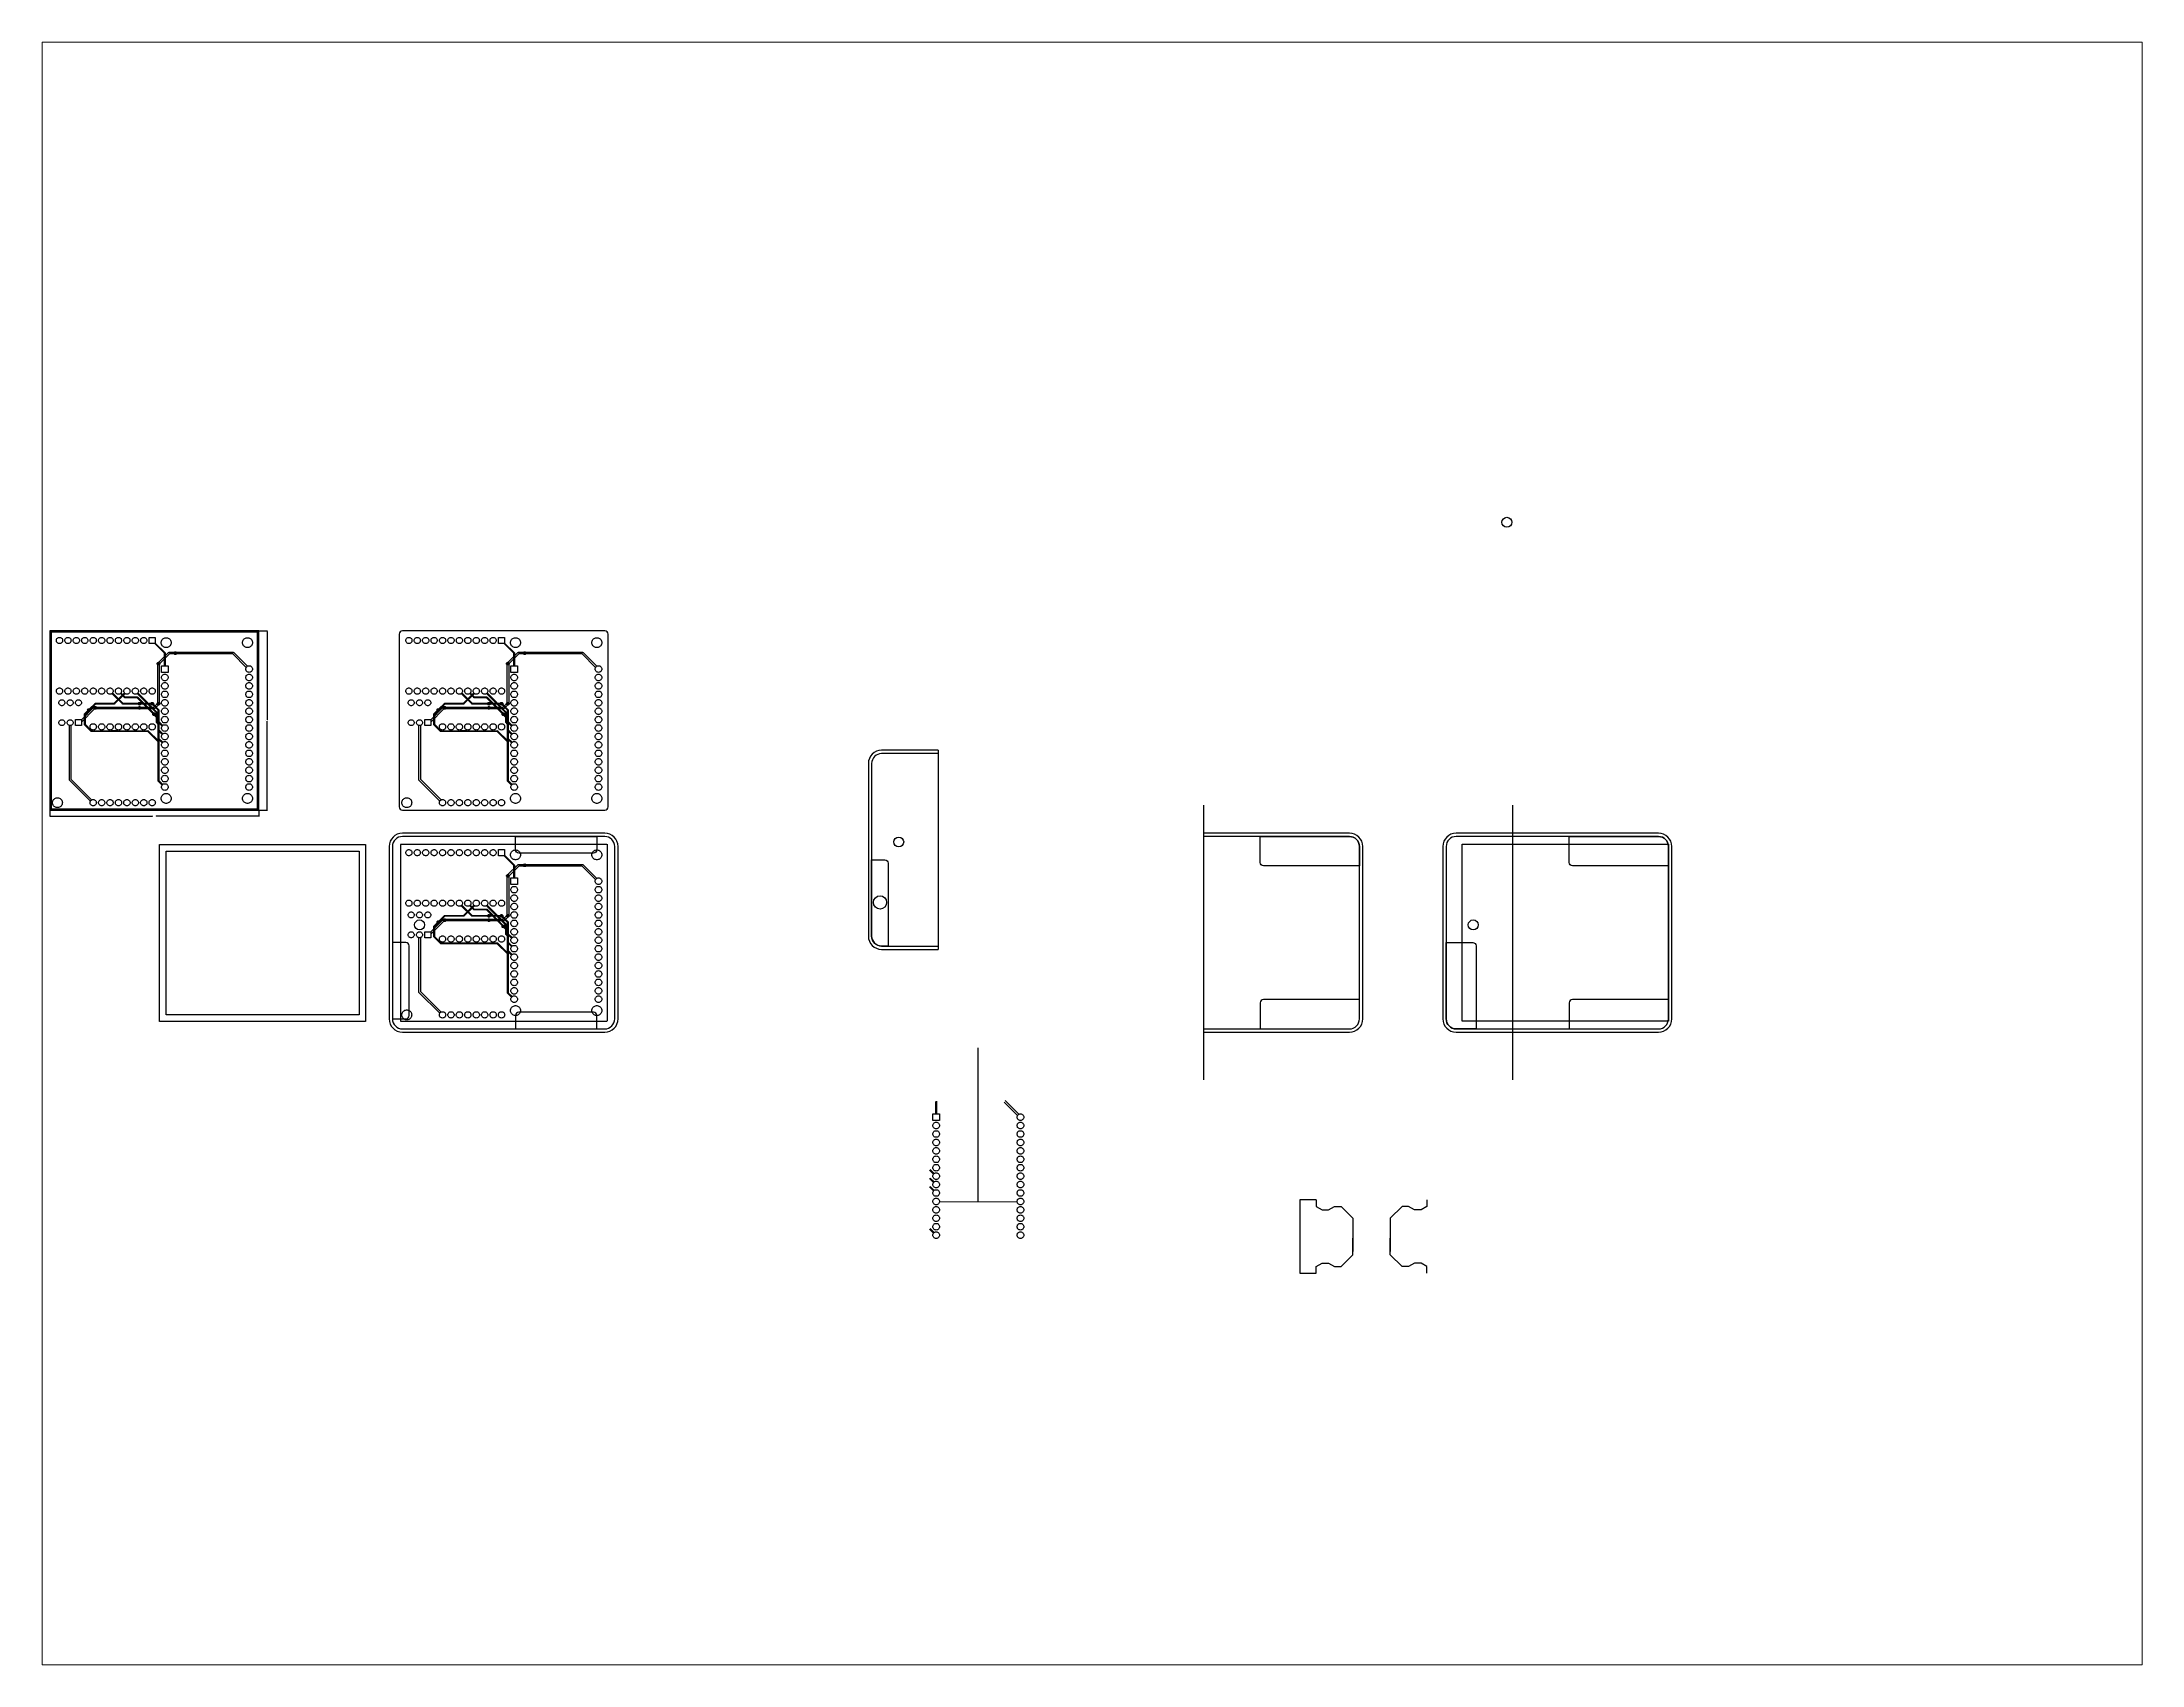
# Paper-space layout 'Layout1' of a CAD drawing. Header units: millimetres. Extents: x 1.1 to 9.9, y 0.85 to 7.65.
# The model-space entities are those that its viewports show. They can reach past a viewport. Long polylines and large blocks are cut down to what shows.
import ezdxf

# ---------------------------------------------------------------- set-up
doc = ezdxf.new("R2010")
doc.units = ezdxf.units.MM
doc.header["$MEASUREMENT"] = 0
doc.layers.get('0').update_dxf_attribs({"linetype": 'CONTINUOUS'})
doc.layers.get('Defpoints').update_dxf_attribs({"linetype": 'CONTINUOUS'})
doc.layers.add('BLACK', color=7, linetype='CONTINUOUS')
doc.dimstyles.get("Standard").update_dxf_attribs({"dimtxt": 0.18, "dimasz": 0.18, "dimexe": 0.18, "dimexo": 0.0625, "dimgap": 0.09, "dimtad": 0, "dimtih": 1, "dimtoh": 1, "dimdec": 4, "dimzin": 0, "dimdsep": 46, "dimtxsty": 'Standard', "dimcen": 0.09, "dimadec": 0, "dimazin": 0, "dimtfac": 1, "dimtdec": 4, "dimtofl": 0, "dimtmove": 0, "dimatfit": 3, "dimfxl": 1, "dimtolj": 1, "dimtzin": 0, "dimarcsym": 0})

# ---------------------------------------------------------------- blocks, each defined once
blk = doc.blocks.new('*D0')
at = {"color": 0, "linetype": 'Continuous', "lineweight": -2, "transparency": 16777216}
for p, q in [((63.16, 55.01), (65.78, 55.01)), ((65.6, 54.83), (65.6, 28.19)), ((65.6, 1.19), (65.6, 27.83)), ((63.16, 1.01), (65.78, 1.01))]:
    blk.add_line(p, q, dxfattribs=at)
at = {"color": 0, "linetype": 'Continuous', "transparency": 16777216}
for points in [[(65.57, 54.83), (65.63, 54.83), (65.6, 55.01)], [(65.57, 1.19), (65.63, 1.19), (65.6, 1.01)]]:
    blk.add_solid(points, dxfattribs=at)
at = {"layer": 'Defpoints', "color": 0, "linetype": 'Continuous', "transparency": 16777216}
for p in [(63.1, 55.01), (63.1, 1.01), (65.6, 1.01)]:
    blk.add_point(p, dxfattribs=at)
at = {"color": 0, "linetype": 'Continuous', "transparency": 16777216, "insert": (65.6, 28.01), "char_height": 0.18, "attachment_point": 5}
blk.add_mtext('\\A1;54.0000', dxfattribs=at)
blk = doc.blocks.new('*D1')
at = {"color": 0, "linetype": 'Continuous', "lineweight": -2, "transparency": 16777216}
for p, q in [((0.1, 0.95), (0.1, -0.96)), ((63.1, 0.95), (63.1, -0.96)), ((0.28, -0.78), (31.03, -0.78)), ((62.92, -0.78), (32.17, -0.78))]:
    blk.add_line(p, q, dxfattribs=at)
at = {"color": 0, "linetype": 'Continuous', "transparency": 16777216}
for points in [[(0.28, -0.75), (0.28, -0.81), (0.1, -0.78)], [(62.92, -0.75), (62.92, -0.81), (63.1, -0.78)]]:
    blk.add_solid(points, dxfattribs=at)
at = {"layer": 'Defpoints', "color": 0, "linetype": 'Continuous', "transparency": 16777216}
for p in [(0.1, 1.01), (63.1, 1.01), (0.1, -0.78)]:
    blk.add_point(p, dxfattribs=at)
at = {"color": 0, "linetype": 'Continuous', "transparency": 16777216, "insert": (31.6, -0.78), "char_height": 0.18, "attachment_point": 5}
blk.add_mtext('\\A1;63.0000', dxfattribs=at)

msp = doc.modelspace()

# ---------------------------------------------------------------- linework, layer by layer
at = {"linetype": 'Continuous'}
for p, q in [((267.8754, 19.03419, 3), (267.8754, -40.96581, 3)), ((347.9092, 2.52224), (347.9092, -80.27105)), ((441.06503, 2.52224), (441.06503, -80.27105)), ((280.0238, -116.98999), (280.0238, -70.69153)), ((280.0238, -116.98999, 22), (280.0238, -70.69153, 22)), ((268.31905, -116.94121), (291.72855, -117.03876)), ((381.90604, -116.49904), (376.90604, -116.49904)), ((376.90604, -116.49904), (376.90604, -138.57011)), ((376.90604, -138.57011), (381.90604, -138.57011))]:
    msp.add_line(p, q, dxfattribs=at)
for points in [[(0.09581, 1.00993), (63.09581, 1.00993), (63.09581, 55.00993), (0.09581, 55.00993)], [(33.15052, -9.33422), (95.33052, -9.33422), (95.33052, -62.67422), (33.15052, -62.67422)], [(35.15052, -11.33422), (93.33052, -11.33422), (93.33052, -60.67422), (35.15052, -60.67422)], [(425.88503, -9.27468), (488.06503, -9.27468), (488.06503, -62.61468), (425.88503, -62.61468)]]:
    msp.add_lwpolyline(points, close=True, dxfattribs=at)
for points in [[(106.41198, 1.00993), (167.41198, 1.00993, 0.414213562), (168.41198, 2.00993), (168.41198, 54.00993, 0.414213562), (167.41198, 55.00993), (106.41198, 55.00993, 0.414213562), (105.41198, 54.00993), (105.41198, 2.00993, 0.414213562)], [(106.41198, -65.94468), (167.41198, -65.94468, 0.414213562), (171.41198, -61.94468), (171.41198, -9.94468, 0.414213562), (167.41198, -5.94468), (106.41198, -5.94468, 0.414213562), (102.41198, -9.94468), (102.41198, -61.94468, 0.414213562)], [(106.41198, -64.94468), (167.41198, -64.94468, 0.414213562), (170.41198, -61.94468), (170.41198, -9.94468, 0.414213562), (167.41198, -6.94468), (106.41198, -6.94468, 0.414213562), (103.41198, -9.94468), (103.41198, -61.94468, 0.414213562)], [(140.53024, -6.94468), (165.04024, -6.94468), (165.04024, -10.97412, -0.414213562), (164.04024, -11.97412), (141.53024, -11.97412, -0.414213562), (140.53024, -10.97412)], [(365.02746, -6.94468), (391.9092, -6.94468, -0.414213562), (394.9092, -9.94468), (394.9092, -15.76886), (366.02746, -15.76886, -0.414213562), (365.02746, -14.76886)], [(458.18328, -6.94468), (485.06503, -6.94468, -0.414213562), (488.06503, -9.94468), (488.06503, -15.76886), (459.18328, -15.76886, -0.414213562), (458.18328, -14.76886)], [(103.41198, -61.94468), (107.41198, -61.94468, 0.414213562), (108.41198, -60.94468), (108.41198, -39.94468, 0.414213562), (107.41198, -38.94468), (103.41198, -38.94468)], [(421.06503, -38.94468), (429.06503, -38.94468, -0.414213562), (430.06503, -39.94468), (430.06503, -64.94468), (424.06503, -64.94468, -0.414213562), (421.06503, -61.94468)], [(365.02746, -64.94468), (391.9092, -64.94468, 0.414213562), (394.9092, -61.94468), (394.9092, -56.1205), (366.02746, -56.1205, 0.414213562), (365.02746, -57.1205)], [(458.18328, -64.94468), (485.06503, -64.94468, 0.414213562), (488.06503, -61.94468), (488.06503, -56.1205), (459.18328, -56.1205, 0.414213562), (458.18328, -57.1205)], [(140.53024, -64.94468), (165.04024, -64.94468), (165.04024, -60.91524, 0.414213562), (164.04024, -59.91524), (141.53024, -59.91524, 0.414213562), (140.53024, -60.91524)]]:
    msp.add_lwpolyline(points, format="xyb", close=True, dxfattribs=at)
at = {"linetype": 'Continuous', "elevation": 3}
for points in [[(267.8754, 19.03419), (250.8754, 19.03419, 0.414213562), (246.8754, 15.03419), (246.8754, -36.96581, 0.414213562), (250.8754, -40.96581), (267.8754, -40.96581)], [(267.8754, 18.03419), (250.8754, 18.03419, 0.414213562), (247.8754, 15.03419), (247.8754, -36.96581, 0.414213562), (250.8754, -39.96581), (267.8754, -39.96581)]]:
    msp.add_lwpolyline(points, format="xyb", dxfattribs=at)
at = {"linetype": 'Continuous'}
for points in [[(347.9092, -65.94468), (391.9092, -65.94468, 0.414213562), (395.9092, -61.94468), (395.9092, -9.94468, 0.414213562), (391.9092, -5.94468), (347.9092, -5.94468)], [(441.06503, -5.94468), (424.06503, -5.94468, 0.414213562), (420.06503, -9.94468), (420.06503, -61.94468, 0.414213562), (424.06503, -65.94468), (441.06503, -65.94468)], [(441.06503, -65.94468), (485.06503, -65.94468, 0.414213562), (489.06503, -61.94468), (489.06503, -9.94468, 0.414213562), (485.06503, -5.94468), (441.06503, -5.94468)], [(347.9092, -64.94468), (391.9092, -64.94468, 0.414213562), (394.9092, -61.94468), (394.9092, -9.94468, 0.414213562), (391.9092, -6.94468), (347.9092, -6.94468)], [(441.06503, -6.94468), (424.06503, -6.94468, 0.414213562), (421.06503, -9.94468), (421.06503, -61.94468, 0.414213562), (424.06503, -64.94468), (441.06503, -64.94468)], [(441.06503, -64.94468), (485.06503, -64.94468, 0.414213562), (488.06503, -61.94468), (488.06503, -9.94468, 0.414213562), (485.06503, -6.94468), (441.06503, -6.94468)]]:
    msp.add_lwpolyline(points, format="xyb", dxfattribs=at)
at = {"linetype": 'Continuous', "elevation": 3}
msp.add_lwpolyline([(247.8754, -13.96581), (251.8754, -13.96581, -0.414213562), (252.8754, -14.96581), (252.8754, -39.99716), (250.8754, -39.99716, -0.414213562), (247.8754, -36.99716)], format="xyb", close=True, dxfattribs=at)
at = {"linetype": 'Continuous'}
for points in [[(381.90604, -116.49904), (381.90604, -118.49904), (383.63809, -119.49904), (385.63809, -119.49904), (387.37014, -118.49904), (389.37014, -118.49904), (392.90568, -122.03458), (392.90568, -127.03458), (392.90568, -132.03458)], [(415.21902, -116.49904), (415.21902, -118.49904), (413.48697, -119.49904), (411.48697, -119.49904), (409.75492, -118.49904), (407.75492, -118.49904), (404.21938, -122.03458), (404.21938, -127.03458), (404.21938, -132.03458)], [(381.90604, -138.57011), (381.90604, -136.57011), (383.63809, -135.57011), (385.63809, -135.57011), (387.37014, -136.57011), (389.37014, -136.57011), (392.90568, -133.03458), (392.90568, -128.03458)], [(415.21902, -138.57011), (415.21902, -136.57011), (413.48697, -135.57011), (411.48697, -135.57011), (409.75492, -136.57011), (407.75492, -136.57011), (404.21938, -133.03458), (404.21938, -128.03458)]]:
    msp.add_lwpolyline(points, dxfattribs=at)
for centre, radius in [((439.37592, 87.74955), 1.5), ((256.03866, -8.61034, 3), 1.5), ((250.39919, -26.81666, 3), 2), ((111.57524, -33.58922), 1.5), ((429.22828, -33.58922), 1.5)]:
    msp.add_circle(centre, radius, dxfattribs=at)
at = {"layer": 'BLACK', "linetype": 'Continuous'}
for p, q in [((0.45407, 54.67039), (0.46907, 54.70579)), ((0.45407, 1.33039), (0.45407, 54.67039)), ((0.46907, 54.70579), (0.50407, 54.72039)), ((0.50407, 54.72039), (62.73407, 54.72039)), ((0.55407, 54.62039), (0.55407, 1.38039)), ((62.68407, 54.62039), (0.55407, 54.62039)), ((2.10407, 52.13039), (2.12507, 52.32579)), ((2.10407, 52.13039), (2.12507, 52.32579)), ((2.10407, 52.13039), (2.12507, 52.32579)), ((2.10407, 52.13039), (2.12507, 52.32579)), ((2.12507, 51.93499), (2.10407, 52.13039)), ((2.12507, 51.93499), (2.10407, 52.13039)), ((2.12507, 51.93499), (2.10407, 52.13039)), ((2.12507, 51.93499), (2.10407, 52.13039)), ((2.12507, 52.32579), (2.18507, 52.51269)), ((2.12507, 52.32579), (2.18507, 52.51269)), ((2.12507, 52.32579), (2.18507, 52.51269)), ((2.12507, 52.32579), (2.18507, 52.51269)), ((2.18507, 51.74809), (2.12507, 51.93499)), ((2.18507, 51.74809), (2.12507, 51.93499)), ((2.18507, 51.74809), (2.12507, 51.93499)), ((2.18507, 51.74809), (2.12507, 51.93499)), ((2.18507, 52.51269), (2.28407, 52.68279)), ((2.18507, 52.51269), (2.28407, 52.68279)), ((2.18507, 52.51269), (2.28407, 52.68279)), ((2.18507, 52.51269), (2.28407, 52.68279)), ((2.28407, 51.57799), (2.18507, 51.74809)), ((2.28407, 51.57799), (2.18507, 51.74809)), ((2.28407, 51.57799), (2.18507, 51.74809)), ((2.28407, 51.57799), (2.18507, 51.74809)), ((2.28407, 52.68279), (2.41507, 52.82879)), ((2.28407, 52.68279), (2.41507, 52.82879)), ((2.28407, 52.68279), (2.41507, 52.82879)), ((2.28407, 52.68279), (2.41507, 52.82879)), ((2.41507, 51.43199), (2.28407, 51.57799)), ((2.41507, 51.43199), (2.28407, 51.57799)), ((2.41507, 51.43199), (2.28407, 51.57799)), ((2.41507, 51.43199), (2.28407, 51.57799)), ((2.41507, 52.82879), (2.57407, 52.94429)), ((2.41507, 52.82879), (2.57407, 52.94429)), ((2.41507, 52.82879), (2.57407, 52.94429)), ((2.41507, 52.82879), (2.57407, 52.94429)), ((2.57407, 51.31649), (2.41507, 51.43199)), ((2.57407, 51.31649), (2.41507, 51.43199)), ((2.57407, 51.31649), (2.41507, 51.43199)), ((2.57407, 51.31649), (2.41507, 51.43199)), ((2.57407, 52.94429), (2.75407, 53.02419)), ((2.57407, 52.94429), (2.75407, 53.02419)), ((2.57407, 52.94429), (2.75407, 53.02419)), ((2.57407, 52.94429), (2.75407, 53.02419)), ((2.75407, 51.23659), (2.57407, 51.31649)), ((2.75407, 51.23659), (2.57407, 51.31649)), ((2.75407, 51.23659), (2.57407, 51.31649)), ((2.75407, 51.23659), (2.57407, 51.31649)), ((2.75407, 53.02419), (2.94607, 53.06509)), ((2.75407, 53.02419), (2.94607, 53.06509)), ((2.75407, 53.02419), (2.94607, 53.06509)), ((2.75407, 53.02419), (2.94607, 53.06509)), ((2.94607, 51.19569), (2.75407, 51.23659)), ((2.94607, 51.19569), (2.75407, 51.23659)), ((2.94607, 51.19569), (2.75407, 51.23659)), ((2.94607, 51.19569), (2.75407, 51.23659)), ((2.94607, 53.06509), (3.14207, 53.06509)), ((2.94607, 53.06509), (3.14207, 53.06509)), ((2.94607, 53.06509), (3.14207, 53.06509)), ((2.94607, 53.06509), (3.14207, 53.06509)), ((3.14207, 51.19569), (2.94607, 51.19569)), ((3.14207, 51.19569), (2.94607, 51.19569)), ((3.14207, 51.19569), (2.94607, 51.19569)), ((3.14207, 51.19569), (2.94607, 51.19569)), ((3.14207, 53.06509), (3.33407, 53.02419)), ((3.14207, 53.06509), (3.33407, 53.02419)), ((3.14207, 53.06509), (3.33407, 53.02419)), ((3.14207, 53.06509), (3.33407, 53.02419)), ((3.33407, 51.23659), (3.14207, 51.19569)), ((3.33407, 51.23659), (3.14207, 51.19569)), ((3.33407, 51.23659), (3.14207, 51.19569)), ((3.33407, 51.23659), (3.14207, 51.19569)), ((3.33407, 53.02419), (3.51407, 52.94429)), ((3.33407, 53.02419), (3.51407, 52.94429)), ((3.33407, 53.02419), (3.51407, 52.94429)), ((3.33407, 53.02419), (3.51407, 52.94429)), ((3.51407, 51.31649), (3.33407, 51.23659)), ((3.51407, 51.31649), (3.33407, 51.23659)), ((3.51407, 51.31649), (3.33407, 51.23659)), ((3.51407, 51.31649), (3.33407, 51.23659)), ((3.51407, 52.94429), (3.67307, 52.82879)), ((3.51407, 52.94429), (3.67307, 52.82879)), ((3.51407, 52.94429), (3.67307, 52.82879)), ((3.51407, 52.94429), (3.67307, 52.82879)), ((3.67307, 51.43199), (3.51407, 51.31649)), ((3.67307, 51.43199), (3.51407, 51.31649)), ((3.67307, 51.43199), (3.51407, 51.31649)), ((3.67307, 51.43199), (3.51407, 51.31649)), ((3.67307, 52.82879), (3.80407, 52.68279)), ((3.67307, 52.82879), (3.80407, 52.68279)), ((3.67307, 52.82879), (3.80407, 52.68279)), ((3.67307, 52.82879), (3.80407, 52.68279)), ((3.80407, 51.57799), (3.67307, 51.43199)), ((3.80407, 51.57799), (3.67307, 51.43199)), ((3.80407, 51.57799), (3.67307, 51.43199)), ((3.80407, 51.57799), (3.67307, 51.43199)), ((3.80407, 52.68279), (3.90307, 52.51269)), ((3.80407, 52.68279), (3.90307, 52.51269)), ((3.80407, 52.68279), (3.90307, 52.51269)), ((3.80407, 52.68279), (3.90307, 52.51269)), ((3.90307, 51.74809), (3.80407, 51.57799)), ((3.90307, 51.74809), (3.80407, 51.57799)), ((3.90307, 51.74809), (3.80407, 51.57799)), ((3.90307, 51.74809), (3.80407, 51.57799)), ((3.90307, 52.51269), (3.96307, 52.32579)), ((3.90307, 52.51269), (3.96307, 52.32579)), ((3.90307, 52.51269), (3.96307, 52.32579)), ((3.90307, 52.51269), (3.96307, 52.32579)), ((3.96307, 51.93499), (3.90307, 51.74809)), ((3.96307, 51.93499), (3.90307, 51.74809)), ((3.96307, 51.93499), (3.90307, 51.74809)), ((3.96307, 51.93499), (3.90307, 51.74809)), ((3.96307, 52.32579), (3.98407, 52.13039)), ((3.96307, 52.32579), (3.98407, 52.13039)), ((3.96307, 52.32579), (3.98407, 52.13039)), ((3.96307, 52.32579), (3.98407, 52.13039)), ((3.98407, 52.13039), (3.96307, 51.93499)), ((3.98407, 52.13039), (3.96307, 51.93499)), ((3.98407, 52.13039), (3.96307, 51.93499)), ((3.98407, 52.13039), (3.96307, 51.93499)), ((4.64407, 52.13039), (4.66507, 52.32579)), ((4.64407, 52.13039), (4.66507, 52.32579)), ((4.64407, 52.13039), (4.66507, 52.32579)), ((4.64407, 52.13039), (4.66507, 52.32579)), ((4.66507, 51.93499), (4.64407, 52.13039)), ((4.66507, 51.93499), (4.64407, 52.13039)), ((4.66507, 51.93499), (4.64407, 52.13039)), ((4.66507, 51.93499), (4.64407, 52.13039)), ((4.66507, 52.32579), (4.72507, 52.51269)), ((4.66507, 52.32579), (4.72507, 52.51269)), ((4.66507, 52.32579), (4.72507, 52.51269)), ((4.66507, 52.32579), (4.72507, 52.51269)), ((4.72507, 51.74809), (4.66507, 51.93499)), ((4.72507, 51.74809), (4.66507, 51.93499)), ((4.72507, 51.74809), (4.66507, 51.93499)), ((4.72507, 51.74809), (4.66507, 51.93499)), ((4.72507, 52.51269), (4.82407, 52.68279)), ((4.72507, 52.51269), (4.82407, 52.68279)), ((4.72507, 52.51269), (4.82407, 52.68279)), ((4.72507, 52.51269), (4.82407, 52.68279)), ((4.82407, 51.57799), (4.72507, 51.74809)), ((4.82407, 51.57799), (4.72507, 51.74809)), ((4.82407, 51.57799), (4.72507, 51.74809)), ((4.82407, 51.57799), (4.72507, 51.74809)), ((4.82407, 52.68279), (4.95507, 52.82879)), ((4.82407, 52.68279), (4.95507, 52.82879)), ((4.82407, 52.68279), (4.95507, 52.82879)), ((4.82407, 52.68279), (4.95507, 52.82879)), ((4.95507, 51.43199), (4.82407, 51.57799)), ((4.95507, 51.43199), (4.82407, 51.57799)), ((4.95507, 51.43199), (4.82407, 51.57799)), ((4.95507, 51.43199), (4.82407, 51.57799)), ((4.95507, 52.82879), (5.11407, 52.94429)), ((4.95507, 52.82879), (5.11407, 52.94429)), ((4.95507, 52.82879), (5.11407, 52.94429)), ((4.95507, 52.82879), (5.11407, 52.94429)), ((5.11407, 51.31649), (4.95507, 51.43199)), ((5.11407, 51.31649), (4.95507, 51.43199)), ((5.11407, 51.31649), (4.95507, 51.43199)), ((5.11407, 51.31649), (4.95507, 51.43199)), ((5.11407, 52.94429), (5.29407, 53.02419)), ((5.11407, 52.94429), (5.29407, 53.02419)), ((5.11407, 52.94429), (5.29407, 53.02419)), ((5.11407, 52.94429), (5.29407, 53.02419)), ((5.29407, 51.23659), (5.11407, 51.31649)), ((5.29407, 51.23659), (5.11407, 51.31649)), ((5.29407, 51.23659), (5.11407, 51.31649)), ((5.29407, 51.23659), (5.11407, 51.31649)), ((5.29407, 53.02419), (5.48607, 53.06509)), ((5.29407, 53.02419), (5.48607, 53.06509)), ((5.29407, 53.02419), (5.48607, 53.06509)), ((5.29407, 53.02419), (5.48607, 53.06509)), ((5.48607, 51.19569), (5.29407, 51.23659)), ((5.48607, 51.19569), (5.29407, 51.23659)), ((5.48607, 51.19569), (5.29407, 51.23659)), ((5.48607, 51.19569), (5.29407, 51.23659)), ((5.48607, 53.06509), (5.68207, 53.06509)), ((5.48607, 53.06509), (5.68207, 53.06509)), ((5.48607, 53.06509), (5.68207, 53.06509)), ((5.48607, 53.06509), (5.68207, 53.06509)), ((5.68207, 51.19569), (5.48607, 51.19569)), ((5.68207, 51.19569), (5.48607, 51.19569)), ((5.68207, 51.19569), (5.48607, 51.19569)), ((5.68207, 51.19569), (5.48607, 51.19569)), ((5.68207, 53.06509), (5.87407, 53.02419)), ((5.68207, 53.06509), (5.87407, 53.02419)), ((5.68207, 53.06509), (5.87407, 53.02419)), ((5.68207, 53.06509), (5.87407, 53.02419)), ((5.87407, 51.23659), (5.68207, 51.19569)), ((5.87407, 51.23659), (5.68207, 51.19569)), ((5.87407, 51.23659), (5.68207, 51.19569)), ((5.87407, 51.23659), (5.68207, 51.19569)), ((5.87407, 53.02419), (6.05407, 52.94429)), ((5.87407, 53.02419), (6.05407, 52.94429)), ((5.87407, 53.02419), (6.05407, 52.94429)), ((5.87407, 53.02419), (6.05407, 52.94429)), ((6.05407, 51.31649), (5.87407, 51.23659)), ((6.05407, 51.31649), (5.87407, 51.23659)), ((6.05407, 51.31649), (5.87407, 51.23659)), ((6.05407, 51.31649), (5.87407, 51.23659)), ((6.05407, 52.94429), (6.21307, 52.82879)), ((6.05407, 52.94429), (6.21307, 52.82879)), ((6.05407, 52.94429), (6.21307, 52.82879)), ((6.05407, 52.94429), (6.21307, 52.82879)), ((6.21307, 51.43199), (6.05407, 51.31649)), ((6.21307, 51.43199), (6.05407, 51.31649)), ((6.21307, 51.43199), (6.05407, 51.31649)), ((6.21307, 51.43199), (6.05407, 51.31649)), ((6.21307, 52.82879), (6.34407, 52.68279)), ((6.21307, 52.82879), (6.34407, 52.68279)), ((6.21307, 52.82879), (6.34407, 52.68279)), ((6.21307, 52.82879), (6.34407, 52.68279)), ((6.34407, 51.57799), (6.21307, 51.43199)), ((6.34407, 51.57799), (6.21307, 51.43199)), ((6.34407, 51.57799), (6.21307, 51.43199)), ((6.34407, 51.57799), (6.21307, 51.43199)), ((6.34407, 52.68279), (6.44307, 52.51269)), ((6.34407, 52.68279), (6.44307, 52.51269)), ((6.34407, 52.68279), (6.44307, 52.51269)), ((6.34407, 52.68279), (6.44307, 52.51269)), ((6.44307, 51.74809), (6.34407, 51.57799)), ((6.44307, 51.74809), (6.34407, 51.57799)), ((6.44307, 51.74809), (6.34407, 51.57799)), ((6.44307, 51.74809), (6.34407, 51.57799)), ((6.44307, 52.51269), (6.50307, 52.32579)), ((6.44307, 52.51269), (6.50307, 52.32579)), ((6.44307, 52.51269), (6.50307, 52.32579)), ((6.44307, 52.51269), (6.50307, 52.32579)), ((6.50307, 51.93499), (6.44307, 51.74809)), ((6.50307, 51.93499), (6.44307, 51.74809)), ((6.50307, 51.93499), (6.44307, 51.74809)), ((6.50307, 51.93499), (6.44307, 51.74809)), ((6.50307, 52.32579), (6.52407, 52.13039)), ((6.50307, 52.32579), (6.52407, 52.13039)), ((6.50307, 52.32579), (6.52407, 52.13039)), ((6.50307, 52.32579), (6.52407, 52.13039)), ((6.52407, 52.13039), (6.50307, 51.93499)), ((6.52407, 52.13039), (6.50307, 51.93499)), ((6.52407, 52.13039), (6.50307, 51.93499)), ((6.52407, 52.13039), (6.50307, 51.93499)), ((7.18407, 52.13039), (7.20507, 52.32579)), ((7.18407, 52.13039), (7.20507, 52.32579)), ((7.18407, 52.13039), (7.20507, 52.32579)), ((7.18407, 52.13039), (7.20507, 52.32579)), ((7.20507, 51.93499), (7.18407, 52.13039)), ((7.20507, 51.93499), (7.18407, 52.13039)), ((7.20507, 51.93499), (7.18407, 52.13039)), ((7.20507, 51.93499), (7.18407, 52.13039)), ((7.20507, 52.32579), (7.26507, 52.51269)), ((7.20507, 52.32579), (7.26507, 52.51269)), ((7.20507, 52.32579), (7.26507, 52.51269)), ((7.20507, 52.32579), (7.26507, 52.51269)), ((7.26507, 51.74809), (7.20507, 51.93499)), ((7.26507, 51.74809), (7.20507, 51.93499)), ((7.26507, 51.74809), (7.20507, 51.93499)), ((7.26507, 51.74809), (7.20507, 51.93499)), ((7.26507, 52.51269), (7.36407, 52.68279)), ((7.26507, 52.51269), (7.36407, 52.68279)), ((7.26507, 52.51269), (7.36407, 52.68279)), ((7.26507, 52.51269), (7.36407, 52.68279)), ((7.36407, 51.57799), (7.26507, 51.74809)), ((7.36407, 51.57799), (7.26507, 51.74809)), ((7.36407, 51.57799), (7.26507, 51.74809)), ((7.36407, 51.57799), (7.26507, 51.74809)), ((7.36407, 52.68279), (7.49507, 52.82879)), ((7.36407, 52.68279), (7.49507, 52.82879)), ((7.36407, 52.68279), (7.49507, 52.82879)), ((7.36407, 52.68279), (7.49507, 52.82879)), ((7.49507, 51.43199), (7.36407, 51.57799)), ((7.49507, 51.43199), (7.36407, 51.57799)), ((7.49507, 51.43199), (7.36407, 51.57799)), ((7.49507, 51.43199), (7.36407, 51.57799)), ((7.49507, 52.82879), (7.65407, 52.94429)), ((7.49507, 52.82879), (7.65407, 52.94429)), ((7.49507, 52.82879), (7.65407, 52.94429)), ((7.49507, 52.82879), (7.65407, 52.94429)), ((7.65407, 51.31649), (7.49507, 51.43199)), ((7.65407, 51.31649), (7.49507, 51.43199)), ((7.65407, 51.31649), (7.49507, 51.43199)), ((7.65407, 51.31649), (7.49507, 51.43199)), ((7.65407, 52.94429), (7.83407, 53.02419)), ((7.65407, 52.94429), (7.83407, 53.02419)), ((7.65407, 52.94429), (7.83407, 53.02419)), ((7.65407, 52.94429), (7.83407, 53.02419)), ((7.83407, 51.23659), (7.65407, 51.31649)), ((7.83407, 51.23659), (7.65407, 51.31649)), ((7.83407, 51.23659), (7.65407, 51.31649)), ((7.83407, 51.23659), (7.65407, 51.31649)), ((7.83407, 53.02419), (8.02607, 53.06509)), ((7.83407, 53.02419), (8.02607, 53.06509)), ((7.83407, 53.02419), (8.02607, 53.06509)), ((7.83407, 53.02419), (8.02607, 53.06509)), ((8.02607, 51.19569), (7.83407, 51.23659)), ((8.02607, 51.19569), (7.83407, 51.23659)), ((8.02607, 51.19569), (7.83407, 51.23659)), ((8.02607, 51.19569), (7.83407, 51.23659)), ((8.02607, 53.06509), (8.22207, 53.06509)), ((8.02607, 53.06509), (8.22207, 53.06509)), ((8.02607, 53.06509), (8.22207, 53.06509)), ((8.02607, 53.06509), (8.22207, 53.06509)), ((8.22207, 51.19569), (8.02607, 51.19569)), ((8.22207, 51.19569), (8.02607, 51.19569)), ((8.22207, 51.19569), (8.02607, 51.19569)), ((8.22207, 51.19569), (8.02607, 51.19569)), ((8.22207, 53.06509), (8.41407, 53.02419)), ((8.22207, 53.06509), (8.41407, 53.02419)), ((8.22207, 53.06509), (8.41407, 53.02419)), ((8.22207, 53.06509), (8.41407, 53.02419)), ((8.41407, 51.23659), (8.22207, 51.19569)), ((8.41407, 51.23659), (8.22207, 51.19569)), ((8.41407, 51.23659), (8.22207, 51.19569)), ((8.41407, 51.23659), (8.22207, 51.19569)), ((8.41407, 53.02419), (8.59407, 52.94429)), ((8.41407, 53.02419), (8.59407, 52.94429)), ((8.41407, 53.02419), (8.59407, 52.94429)), ((8.41407, 53.02419), (8.59407, 52.94429)), ((8.59407, 51.31649), (8.41407, 51.23659)), ((8.59407, 51.31649), (8.41407, 51.23659)), ((8.59407, 51.31649), (8.41407, 51.23659)), ((8.59407, 51.31649), (8.41407, 51.23659)), ((8.59407, 52.94429), (8.75307, 52.82879)), ((8.59407, 52.94429), (8.75307, 52.82879)), ((8.59407, 52.94429), (8.75307, 52.82879)), ((8.59407, 52.94429), (8.75307, 52.82879)), ((8.75307, 51.43199), (8.59407, 51.31649)), ((8.75307, 51.43199), (8.59407, 51.31649)), ((8.75307, 51.43199), (8.59407, 51.31649)), ((8.75307, 51.43199), (8.59407, 51.31649)), ((8.75307, 52.82879), (8.88407, 52.68279)), ((8.75307, 52.82879), (8.88407, 52.68279)), ((8.75307, 52.82879), (8.88407, 52.68279)), ((8.75307, 52.82879), (8.88407, 52.68279)), ((8.88407, 51.57799), (8.75307, 51.43199)), ((8.88407, 51.57799), (8.75307, 51.43199)), ((8.88407, 51.57799), (8.75307, 51.43199)), ((8.88407, 51.57799), (8.75307, 51.43199)), ((8.88407, 52.68279), (8.98307, 52.51269)), ((8.88407, 52.68279), (8.98307, 52.51269)), ((8.88407, 52.68279), (8.98307, 52.51269)), ((8.88407, 52.68279), (8.98307, 52.51269)), ((8.98307, 51.74809), (8.88407, 51.57799)), ((8.98307, 51.74809), (8.88407, 51.57799)), ((8.98307, 51.74809), (8.88407, 51.57799)), ((8.98307, 51.74809), (8.88407, 51.57799)), ((8.98307, 52.51269), (9.04307, 52.32579)), ((8.98307, 52.51269), (9.04307, 52.32579)), ((8.98307, 52.51269), (9.04307, 52.32579)), ((8.98307, 52.51269), (9.04307, 52.32579)), ((9.04307, 51.93499), (8.98307, 51.74809)), ((9.04307, 51.93499), (8.98307, 51.74809)), ((9.04307, 51.93499), (8.98307, 51.74809)), ((9.04307, 51.93499), (8.98307, 51.74809)), ((9.04307, 52.32579), (9.06407, 52.13039)), ((9.04307, 52.32579), (9.06407, 52.13039)), ((9.04307, 52.32579), (9.06407, 52.13039)), ((9.04307, 52.32579), (9.06407, 52.13039)), ((9.06407, 52.13039), (9.04307, 51.93499)), ((9.06407, 52.13039), (9.04307, 51.93499)), ((9.06407, 52.13039), (9.04307, 51.93499)), ((9.06407, 52.13039), (9.04307, 51.93499)), ((9.72407, 52.13039), (9.74507, 52.32579)), ((9.72407, 52.13039), (9.74507, 52.32579)), ((9.72407, 52.13039), (9.74507, 52.32579)), ((9.72407, 52.13039), (9.74507, 52.32579)), ((9.74507, 51.93499), (9.72407, 52.13039)), ((9.74507, 51.93499), (9.72407, 52.13039)), ((9.74507, 51.93499), (9.72407, 52.13039)), ((9.74507, 51.93499), (9.72407, 52.13039)), ((9.74507, 52.32579), (9.80507, 52.51269)), ((9.74507, 52.32579), (9.80507, 52.51269)), ((9.74507, 52.32579), (9.80507, 52.51269)), ((9.74507, 52.32579), (9.80507, 52.51269)), ((9.80507, 51.74809), (9.74507, 51.93499)), ((9.80507, 51.74809), (9.74507, 51.93499)), ((9.80507, 51.74809), (9.74507, 51.93499)), ((9.80507, 51.74809), (9.74507, 51.93499)), ((9.80507, 52.51269), (9.90407, 52.68279)), ((9.80507, 52.51269), (9.90407, 52.68279)), ((9.80507, 52.51269), (9.90407, 52.68279)), ((9.80507, 52.51269), (9.90407, 52.68279)), ((9.90407, 51.57799), (9.80507, 51.74809)), ((9.90407, 51.57799), (9.80507, 51.74809)), ((9.90407, 51.57799), (9.80507, 51.74809)), ((9.90407, 51.57799), (9.80507, 51.74809)), ((9.90407, 52.68279), (10.03507, 52.82879)), ((9.90407, 52.68279), (10.03507, 52.82879)), ((9.90407, 52.68279), (10.03507, 52.82879)), ((9.90407, 52.68279), (10.03507, 52.82879)), ((10.03507, 51.43199), (9.90407, 51.57799)), ((10.03507, 51.43199), (9.90407, 51.57799)), ((10.03507, 51.43199), (9.90407, 51.57799)), ((10.03507, 51.43199), (9.90407, 51.57799)), ((10.03507, 52.82879), (10.19407, 52.94429)), ((10.03507, 52.82879), (10.19407, 52.94429)), ((10.03507, 52.82879), (10.19407, 52.94429)), ((10.03507, 52.82879), (10.19407, 52.94429)), ((10.19407, 51.31649), (10.03507, 51.43199)), ((10.19407, 51.31649), (10.03507, 51.43199)), ((10.19407, 51.31649), (10.03507, 51.43199)), ((10.19407, 51.31649), (10.03507, 51.43199)), ((10.19407, 52.94429), (10.37407, 53.02419)), ((10.19407, 52.94429), (10.37407, 53.02419)), ((10.19407, 52.94429), (10.37407, 53.02419)), ((10.19407, 52.94429), (10.37407, 53.02419)), ((10.37407, 51.23659), (10.19407, 51.31649)), ((10.37407, 51.23659), (10.19407, 51.31649)), ((10.37407, 51.23659), (10.19407, 51.31649)), ((10.37407, 51.23659), (10.19407, 51.31649)), ((10.37407, 53.02419), (10.56607, 53.06509)), ((10.37407, 53.02419), (10.56607, 53.06509)), ((10.37407, 53.02419), (10.56607, 53.06509)), ((10.37407, 53.02419), (10.56607, 53.06509)), ((10.56607, 51.19569), (10.37407, 51.23659)), ((10.56607, 51.19569), (10.37407, 51.23659)), ((10.56607, 51.19569), (10.37407, 51.23659)), ((10.56607, 51.19569), (10.37407, 51.23659)), ((10.56607, 53.06509), (10.76207, 53.06509)), ((10.56607, 53.06509), (10.76207, 53.06509)), ((10.56607, 53.06509), (10.76207, 53.06509)), ((10.56607, 53.06509), (10.76207, 53.06509)), ((10.76207, 51.19569), (10.56607, 51.19569)), ((10.76207, 51.19569), (10.56607, 51.19569)), ((10.76207, 51.19569), (10.56607, 51.19569)), ((10.76207, 51.19569), (10.56607, 51.19569)), ((10.76207, 53.06509), (10.95407, 53.02419)), ((10.76207, 53.06509), (10.95407, 53.02419)), ((10.76207, 53.06509), (10.95407, 53.02419)), ((10.76207, 53.06509), (10.95407, 53.02419)), ((10.95407, 51.23659), (10.76207, 51.19569)), ((10.95407, 51.23659), (10.76207, 51.19569)), ((10.95407, 51.23659), (10.76207, 51.19569)), ((10.95407, 51.23659), (10.76207, 51.19569)), ((10.95407, 53.02419), (11.13407, 52.94429)), ((10.95407, 53.02419), (11.13407, 52.94429)), ((10.95407, 53.02419), (11.13407, 52.94429)), ((10.95407, 53.02419), (11.13407, 52.94429)), ((11.13407, 51.31649), (10.95407, 51.23659)), ((11.13407, 51.31649), (10.95407, 51.23659)), ((11.13407, 51.31649), (10.95407, 51.23659)), ((11.13407, 51.31649), (10.95407, 51.23659)), ((11.13407, 52.94429), (11.29307, 52.82879)), ((11.13407, 52.94429), (11.29307, 52.82879)), ((11.13407, 52.94429), (11.29307, 52.82879)), ((11.13407, 52.94429), (11.29307, 52.82879)), ((11.29307, 51.43199), (11.13407, 51.31649)), ((11.29307, 51.43199), (11.13407, 51.31649)), ((11.29307, 51.43199), (11.13407, 51.31649)), ((11.29307, 51.43199), (11.13407, 51.31649)), ((11.29307, 52.82879), (11.42407, 52.68279)), ((11.29307, 52.82879), (11.42407, 52.68279)), ((11.29307, 52.82879), (11.42407, 52.68279)), ((11.29307, 52.82879), (11.42407, 52.68279)), ((11.42407, 51.57799), (11.29307, 51.43199)), ((11.42407, 51.57799), (11.29307, 51.43199)), ((11.42407, 51.57799), (11.29307, 51.43199)), ((11.42407, 51.57799), (11.29307, 51.43199)), ((11.42407, 52.68279), (11.52307, 52.51269)), ((11.42407, 52.68279), (11.52307, 52.51269)), ((11.42407, 52.68279), (11.52307, 52.51269)), ((11.42407, 52.68279), (11.52307, 52.51269)), ((11.52307, 51.74809), (11.42407, 51.57799)), ((11.52307, 51.74809), (11.42407, 51.57799)), ((11.52307, 51.74809), (11.42407, 51.57799)), ((11.52307, 51.74809), (11.42407, 51.57799)), ((11.52307, 52.51269), (11.58307, 52.32579)), ((11.52307, 52.51269), (11.58307, 52.32579)), ((11.52307, 52.51269), (11.58307, 52.32579)), ((11.52307, 52.51269), (11.58307, 52.32579)), ((11.58307, 51.93499), (11.52307, 51.74809)), ((11.58307, 51.93499), (11.52307, 51.74809)), ((11.58307, 51.93499), (11.52307, 51.74809)), ((11.58307, 51.93499), (11.52307, 51.74809)), ((11.58307, 52.32579), (11.60407, 52.13039)), ((11.58307, 52.32579), (11.60407, 52.13039)), ((11.58307, 52.32579), (11.60407, 52.13039)), ((11.58307, 52.32579), (11.60407, 52.13039)), ((11.60407, 52.13039), (11.58307, 51.93499)), ((11.60407, 52.13039), (11.58307, 51.93499)), ((11.60407, 52.13039), (11.58307, 51.93499)), ((11.60407, 52.13039), (11.58307, 51.93499)), ((12.26407, 52.13039), (12.28507, 52.32579)), ((12.26407, 52.13039), (12.28507, 52.32579)), ((12.26407, 52.13039), (12.28507, 52.32579)), ((12.26407, 52.13039), (12.28507, 52.32579)), ((12.28507, 51.93499), (12.26407, 52.13039)), ((12.28507, 51.93499), (12.26407, 52.13039)), ((12.28507, 51.93499), (12.26407, 52.13039)), ((12.28507, 51.93499), (12.26407, 52.13039)), ((12.28507, 52.32579), (12.34507, 52.51269)), ((12.28507, 52.32579), (12.34507, 52.51269)), ((12.28507, 52.32579), (12.34507, 52.51269)), ((12.28507, 52.32579), (12.34507, 52.51269)), ((12.34507, 51.74809), (12.28507, 51.93499)), ((12.34507, 51.74809), (12.28507, 51.93499)), ((12.34507, 51.74809), (12.28507, 51.93499)), ((12.34507, 51.74809), (12.28507, 51.93499)), ((12.34507, 52.51269), (12.44407, 52.68279)), ((12.34507, 52.51269), (12.44407, 52.68279)), ((12.34507, 52.51269), (12.44407, 52.68279)), ((12.34507, 52.51269), (12.44407, 52.68279)), ((12.44407, 51.57799), (12.34507, 51.74809)), ((12.44407, 51.57799), (12.34507, 51.74809)), ((12.44407, 51.57799), (12.34507, 51.74809)), ((12.44407, 51.57799), (12.34507, 51.74809)), ((12.44407, 52.68279), (12.57507, 52.82879)), ((12.44407, 52.68279), (12.57507, 52.82879)), ((12.44407, 52.68279), (12.57507, 52.82879)), ((12.44407, 52.68279), (12.57507, 52.82879)), ((12.57507, 51.43199), (12.44407, 51.57799)), ((12.57507, 51.43199), (12.44407, 51.57799)), ((12.57507, 51.43199), (12.44407, 51.57799)), ((12.57507, 51.43199), (12.44407, 51.57799)), ((12.57507, 52.82879), (12.73407, 52.94429)), ((12.57507, 52.82879), (12.73407, 52.94429)), ((12.57507, 52.82879), (12.73407, 52.94429)), ((12.57507, 52.82879), (12.73407, 52.94429)), ((12.73407, 51.31649), (12.57507, 51.43199)), ((12.73407, 51.31649), (12.57507, 51.43199)), ((12.73407, 51.31649), (12.57507, 51.43199)), ((12.73407, 51.31649), (12.57507, 51.43199)), ((12.73407, 52.94429), (12.91407, 53.02419)), ((12.73407, 52.94429), (12.91407, 53.02419)), ((12.73407, 52.94429), (12.91407, 53.02419)), ((12.73407, 52.94429), (12.91407, 53.02419)), ((12.91407, 51.23659), (12.73407, 51.31649)), ((12.91407, 51.23659), (12.73407, 51.31649)), ((12.91407, 51.23659), (12.73407, 51.31649)), ((12.91407, 51.23659), (12.73407, 51.31649)), ((12.91407, 53.02419), (13.10607, 53.06509)), ((12.91407, 53.02419), (13.10607, 53.06509)), ((12.91407, 53.02419), (13.10607, 53.06509)), ((12.91407, 53.02419), (13.10607, 53.06509)), ((13.10607, 51.19569), (12.91407, 51.23659)), ((13.10607, 51.19569), (12.91407, 51.23659)), ((13.10607, 51.19569), (12.91407, 51.23659)), ((13.10607, 51.19569), (12.91407, 51.23659)), ((13.10607, 53.06509), (13.30207, 53.06509)), ((13.10607, 53.06509), (13.30207, 53.06509)), ((13.10607, 53.06509), (13.30207, 53.06509)), ((13.10607, 53.06509), (13.30207, 53.06509)), ((13.30207, 51.19569), (13.10607, 51.19569)), ((13.30207, 51.19569), (13.10607, 51.19569)), ((13.30207, 51.19569), (13.10607, 51.19569)), ((13.30207, 51.19569), (13.10607, 51.19569)), ((13.30207, 53.06509), (13.49407, 53.02419)), ((13.30207, 53.06509), (13.49407, 53.02419)), ((13.30207, 53.06509), (13.49407, 53.02419)), ((13.30207, 53.06509), (13.49407, 53.02419)), ((13.49407, 51.23659), (13.30207, 51.19569)), ((13.49407, 51.23659), (13.30207, 51.19569)), ((13.49407, 51.23659), (13.30207, 51.19569)), ((13.49407, 51.23659), (13.30207, 51.19569)), ((13.49407, 53.02419), (13.67407, 52.94429)), ((13.49407, 53.02419), (13.67407, 52.94429)), ((13.49407, 53.02419), (13.67407, 52.94429)), ((13.49407, 53.02419), (13.67407, 52.94429)), ((13.67407, 51.31649), (13.49407, 51.23659)), ((13.67407, 51.31649), (13.49407, 51.23659)), ((13.67407, 51.31649), (13.49407, 51.23659)), ((13.67407, 51.31649), (13.49407, 51.23659)), ((13.67407, 52.94429), (13.83307, 52.82879)), ((13.67407, 52.94429), (13.83307, 52.82879)), ((13.67407, 52.94429), (13.83307, 52.82879)), ((13.67407, 52.94429), (13.83307, 52.82879)), ((13.83307, 51.43199), (13.67407, 51.31649)), ((13.83307, 51.43199), (13.67407, 51.31649)), ((13.83307, 51.43199), (13.67407, 51.31649)), ((13.83307, 51.43199), (13.67407, 51.31649)), ((13.83307, 52.82879), (13.96407, 52.68279)), ((13.83307, 52.82879), (13.96407, 52.68279)), ((13.83307, 52.82879), (13.96407, 52.68279)), ((13.83307, 52.82879), (13.96407, 52.68279)), ((13.96407, 51.57799), (13.83307, 51.43199)), ((13.96407, 51.57799), (13.83307, 51.43199)), ((13.96407, 51.57799), (13.83307, 51.43199)), ((13.96407, 51.57799), (13.83307, 51.43199)), ((13.96407, 52.68279), (14.06307, 52.51269)), ((13.96407, 52.68279), (14.06307, 52.51269)), ((13.96407, 52.68279), (14.06307, 52.51269)), ((13.96407, 52.68279), (14.06307, 52.51269)), ((14.06307, 51.74809), (13.96407, 51.57799)), ((14.06307, 51.74809), (13.96407, 51.57799)), ((14.06307, 51.74809), (13.96407, 51.57799)), ((14.06307, 51.74809), (13.96407, 51.57799)), ((14.06307, 52.51269), (14.12307, 52.32579)), ((14.06307, 52.51269), (14.12307, 52.32579)), ((14.06307, 52.51269), (14.12307, 52.32579)), ((14.06307, 52.51269), (14.12307, 52.32579)), ((14.12307, 51.93499), (14.06307, 51.74809)), ((14.12307, 51.93499), (14.06307, 51.74809)), ((14.12307, 51.93499), (14.06307, 51.74809)), ((14.12307, 51.93499), (14.06307, 51.74809)), ((14.12307, 52.32579), (14.14407, 52.13039)), ((14.12307, 52.32579), (14.14407, 52.13039)), ((14.12307, 52.32579), (14.14407, 52.13039)), ((14.12307, 52.32579), (14.14407, 52.13039)), ((14.14407, 52.13039), (14.12307, 51.93499)), ((14.14407, 52.13039), (14.12307, 51.93499)), ((14.14407, 52.13039), (14.12307, 51.93499)), ((14.14407, 52.13039), (14.12307, 51.93499)), ((14.80407, 52.13039), (14.82507, 52.32579)), ((14.80407, 52.13039), (14.82507, 52.32579)), ((14.80407, 52.13039), (14.82507, 52.32579)), ((14.80407, 52.13039), (14.82507, 52.32579)), ((14.82507, 51.93499), (14.80407, 52.13039)), ((14.82507, 51.93499), (14.80407, 52.13039)), ((14.82507, 51.93499), (14.80407, 52.13039)), ((14.82507, 51.93499), (14.80407, 52.13039)), ((14.82507, 52.32579), (14.88507, 52.51269)), ((14.82507, 52.32579), (14.88507, 52.51269)), ((14.82507, 52.32579), (14.88507, 52.51269)), ((14.82507, 52.32579), (14.88507, 52.51269)), ((14.88507, 51.74809), (14.82507, 51.93499)), ((14.88507, 51.74809), (14.82507, 51.93499)), ((14.88507, 51.74809), (14.82507, 51.93499)), ((14.88507, 51.74809), (14.82507, 51.93499)), ((14.88507, 52.51269), (14.98407, 52.68279)), ((14.88507, 52.51269), (14.98407, 52.68279)), ((14.88507, 52.51269), (14.98407, 52.68279)), ((14.88507, 52.51269), (14.98407, 52.68279)), ((14.98407, 51.57799), (14.88507, 51.74809)), ((14.98407, 51.57799), (14.88507, 51.74809)), ((14.98407, 51.57799), (14.88507, 51.74809)), ((14.98407, 51.57799), (14.88507, 51.74809)), ((14.98407, 52.68279), (15.11507, 52.82879)), ((14.98407, 52.68279), (15.11507, 52.82879)), ((14.98407, 52.68279), (15.11507, 52.82879)), ((14.98407, 52.68279), (15.11507, 52.82879)), ((15.11507, 51.43199), (14.98407, 51.57799)), ((15.11507, 51.43199), (14.98407, 51.57799)), ((15.11507, 51.43199), (14.98407, 51.57799)), ((15.11507, 51.43199), (14.98407, 51.57799)), ((15.11507, 52.82879), (15.27407, 52.94429)), ((15.11507, 52.82879), (15.27407, 52.94429)), ((15.11507, 52.82879), (15.27407, 52.94429)), ((15.11507, 52.82879), (15.27407, 52.94429)), ((15.27407, 51.31649), (15.11507, 51.43199)), ((15.27407, 51.31649), (15.11507, 51.43199)), ((15.27407, 51.31649), (15.11507, 51.43199)), ((15.27407, 51.31649), (15.11507, 51.43199)), ((15.27407, 52.94429), (15.45407, 53.02419)), ((15.27407, 52.94429), (15.45407, 53.02419)), ((15.27407, 52.94429), (15.45407, 53.02419)), ((15.27407, 52.94429), (15.45407, 53.02419)), ((15.45407, 51.23659), (15.27407, 51.31649)), ((15.45407, 51.23659), (15.27407, 51.31649)), ((15.45407, 51.23659), (15.27407, 51.31649)), ((15.45407, 51.23659), (15.27407, 51.31649)), ((15.45407, 53.02419), (15.64607, 53.06509)), ((15.45407, 53.02419), (15.64607, 53.06509)), ((15.45407, 53.02419), (15.64607, 53.06509)), ((15.45407, 53.02419), (15.64607, 53.06509)), ((15.64607, 51.19569), (15.45407, 51.23659)), ((15.64607, 51.19569), (15.45407, 51.23659)), ((15.64607, 51.19569), (15.45407, 51.23659)), ((15.64607, 51.19569), (15.45407, 51.23659)), ((15.64607, 53.06509), (15.84207, 53.06509)), ((15.64607, 53.06509), (15.84207, 53.06509)), ((15.64607, 53.06509), (15.84207, 53.06509)), ((15.64607, 53.06509), (15.84207, 53.06509)), ((15.84207, 51.19569), (15.64607, 51.19569)), ((15.84207, 51.19569), (15.64607, 51.19569)), ((15.84207, 51.19569), (15.64607, 51.19569)), ((15.84207, 51.19569), (15.64607, 51.19569)), ((15.84207, 53.06509), (16.03407, 53.02419)), ((15.84207, 53.06509), (16.03407, 53.02419)), ((15.84207, 53.06509), (16.03407, 53.02419)), ((15.84207, 53.06509), (16.03407, 53.02419)), ((16.03407, 51.23659), (15.84207, 51.19569)), ((16.03407, 51.23659), (15.84207, 51.19569)), ((16.03407, 51.23659), (15.84207, 51.19569)), ((16.03407, 51.23659), (15.84207, 51.19569)), ((16.03407, 53.02419), (16.21407, 52.94429)), ((16.03407, 53.02419), (16.21407, 52.94429)), ((16.03407, 53.02419), (16.21407, 52.94429)), ((16.03407, 53.02419), (16.21407, 52.94429)), ((16.21407, 51.31649), (16.03407, 51.23659)), ((16.21407, 51.31649), (16.03407, 51.23659)), ((16.21407, 51.31649), (16.03407, 51.23659)), ((16.21407, 51.31649), (16.03407, 51.23659)), ((16.21407, 52.94429), (16.37307, 52.82879)), ((16.21407, 52.94429), (16.37307, 52.82879)), ((16.21407, 52.94429), (16.37307, 52.82879)), ((16.21407, 52.94429), (16.37307, 52.82879)), ((16.37307, 51.43199), (16.21407, 51.31649)), ((16.37307, 51.43199), (16.21407, 51.31649)), ((16.37307, 51.43199), (16.21407, 51.31649)), ((16.37307, 51.43199), (16.21407, 51.31649)), ((16.37307, 52.82879), (16.50407, 52.68279)), ((16.37307, 52.82879), (16.50407, 52.68279)), ((16.37307, 52.82879), (16.50407, 52.68279)), ((16.37307, 52.82879), (16.50407, 52.68279)), ((16.50407, 51.57799), (16.37307, 51.43199)), ((16.50407, 51.57799), (16.37307, 51.43199)), ((16.50407, 51.57799), (16.37307, 51.43199)), ((16.50407, 51.57799), (16.37307, 51.43199)), ((16.50407, 52.68279), (16.60307, 52.51269)), ((16.50407, 52.68279), (16.60307, 52.51269)), ((16.50407, 52.68279), (16.60307, 52.51269)), ((16.50407, 52.68279), (16.60307, 52.51269)), ((16.60307, 51.74809), (16.50407, 51.57799)), ((16.60307, 51.74809), (16.50407, 51.57799)), ((16.60307, 51.74809), (16.50407, 51.57799)), ((16.60307, 51.74809), (16.50407, 51.57799)), ((16.60307, 52.51269), (16.66307, 52.32579)), ((16.60307, 52.51269), (16.66307, 52.32579)), ((16.60307, 52.51269), (16.66307, 52.32579)), ((16.60307, 52.51269), (16.66307, 52.32579)), ((16.66307, 51.93499), (16.60307, 51.74809)), ((16.66307, 51.93499), (16.60307, 51.74809)), ((16.66307, 51.93499), (16.60307, 51.74809)), ((16.66307, 51.93499), (16.60307, 51.74809)), ((16.66307, 52.32579), (16.68407, 52.13039)), ((16.66307, 52.32579), (16.68407, 52.13039)), ((16.66307, 52.32579), (16.68407, 52.13039)), ((16.66307, 52.32579), (16.68407, 52.13039)), ((16.68407, 52.13039), (16.66307, 51.93499)), ((16.68407, 52.13039), (16.66307, 51.93499)), ((16.68407, 52.13039), (16.66307, 51.93499)), ((16.68407, 52.13039), (16.66307, 51.93499)), ((17.34407, 52.13039), (17.36507, 52.32579)), ((17.34407, 52.13039), (17.36507, 52.32579)), ((17.34407, 52.13039), (17.36507, 52.32579)), ((17.34407, 52.13039), (17.36507, 52.32579)), ((17.36507, 51.93499), (17.34407, 52.13039)), ((17.36507, 51.93499), (17.34407, 52.13039)), ((17.36507, 51.93499), (17.34407, 52.13039)), ((17.36507, 51.93499), (17.34407, 52.13039)), ((17.36507, 52.32579), (17.42507, 52.51269)), ((17.36507, 52.32579), (17.42507, 52.51269)), ((17.36507, 52.32579), (17.42507, 52.51269)), ((17.36507, 52.32579), (17.42507, 52.51269)), ((17.42507, 51.74809), (17.36507, 51.93499)), ((17.42507, 51.74809), (17.36507, 51.93499)), ((17.42507, 51.74809), (17.36507, 51.93499)), ((17.42507, 51.74809), (17.36507, 51.93499)), ((17.42507, 52.51269), (17.52407, 52.68279)), ((17.42507, 52.51269), (17.52407, 52.68279)), ((17.42507, 52.51269), (17.52407, 52.68279)), ((17.42507, 52.51269), (17.52407, 52.68279)), ((17.52407, 51.57799), (17.42507, 51.74809)), ((17.52407, 51.57799), (17.42507, 51.74809)), ((17.52407, 51.57799), (17.42507, 51.74809)), ((17.52407, 51.57799), (17.42507, 51.74809)), ((17.52407, 52.68279), (17.65507, 52.82879)), ((17.52407, 52.68279), (17.65507, 52.82879)), ((17.52407, 52.68279), (17.65507, 52.82879)), ((17.52407, 52.68279), (17.65507, 52.82879)), ((17.65507, 51.43199), (17.52407, 51.57799)), ((17.65507, 51.43199), (17.52407, 51.57799)), ((17.65507, 51.43199), (17.52407, 51.57799)), ((17.65507, 51.43199), (17.52407, 51.57799)), ((17.65507, 52.82879), (17.81407, 52.94429)), ((17.65507, 52.82879), (17.81407, 52.94429)), ((17.65507, 52.82879), (17.81407, 52.94429)), ((17.65507, 52.82879), (17.81407, 52.94429)), ((17.81407, 51.31649), (17.65507, 51.43199)), ((17.81407, 51.31649), (17.65507, 51.43199)), ((17.81407, 51.31649), (17.65507, 51.43199)), ((17.81407, 51.31649), (17.65507, 51.43199)), ((17.81407, 52.94429), (17.99407, 53.02419)), ((17.81407, 52.94429), (17.99407, 53.02419)), ((17.81407, 52.94429), (17.99407, 53.02419)), ((17.81407, 52.94429), (17.99407, 53.02419)), ((17.99407, 51.23659), (17.81407, 51.31649)), ((17.99407, 51.23659), (17.81407, 51.31649)), ((17.99407, 51.23659), (17.81407, 51.31649)), ((17.99407, 51.23659), (17.81407, 51.31649)), ((17.99407, 53.02419), (18.18607, 53.06509)), ((17.99407, 53.02419), (18.18607, 53.06509)), ((17.99407, 53.02419), (18.18607, 53.06509)), ((17.99407, 53.02419), (18.18607, 53.06509)), ((18.18607, 51.19569), (17.99407, 51.23659)), ((18.18607, 51.19569), (17.99407, 51.23659)), ((18.18607, 51.19569), (17.99407, 51.23659)), ((18.18607, 51.19569), (17.99407, 51.23659)), ((18.18607, 53.06509), (18.38207, 53.06509)), ((18.18607, 53.06509), (18.38207, 53.06509)), ((18.18607, 53.06509), (18.38207, 53.06509)), ((18.18607, 53.06509), (18.38207, 53.06509)), ((18.38207, 51.19569), (18.18607, 51.19569)), ((18.38207, 51.19569), (18.18607, 51.19569)), ((18.38207, 51.19569), (18.18607, 51.19569)), ((18.38207, 51.19569), (18.18607, 51.19569)), ((18.38207, 53.06509), (18.57407, 53.02419)), ((18.38207, 53.06509), (18.57407, 53.02419)), ((18.38207, 53.06509), (18.57407, 53.02419)), ((18.38207, 53.06509), (18.57407, 53.02419)), ((18.57407, 51.23659), (18.38207, 51.19569)), ((18.57407, 51.23659), (18.38207, 51.19569)), ((18.57407, 51.23659), (18.38207, 51.19569)), ((18.57407, 51.23659), (18.38207, 51.19569)), ((18.57407, 53.02419), (18.75407, 52.94429)), ((18.57407, 53.02419), (18.75407, 52.94429)), ((18.57407, 53.02419), (18.75407, 52.94429)), ((18.57407, 53.02419), (18.75407, 52.94429)), ((18.75407, 51.31649), (18.57407, 51.23659)), ((18.75407, 51.31649), (18.57407, 51.23659)), ((18.75407, 51.31649), (18.57407, 51.23659)), ((18.75407, 51.31649), (18.57407, 51.23659)), ((18.75407, 52.94429), (18.91307, 52.82879)), ((18.75407, 52.94429), (18.91307, 52.82879)), ((18.75407, 52.94429), (18.91307, 52.82879)), ((18.75407, 52.94429), (18.91307, 52.82879)), ((18.91307, 51.43199), (18.75407, 51.31649)), ((18.91307, 51.43199), (18.75407, 51.31649)), ((18.91307, 51.43199), (18.75407, 51.31649)), ((18.91307, 51.43199), (18.75407, 51.31649)), ((18.91307, 52.82879), (19.04407, 52.68279)), ((18.91307, 52.82879), (19.04407, 52.68279)), ((18.91307, 52.82879), (19.04407, 52.68279)), ((18.91307, 52.82879), (19.04407, 52.68279)), ((19.04407, 51.57799), (18.91307, 51.43199)), ((19.04407, 51.57799), (18.91307, 51.43199)), ((19.04407, 51.57799), (18.91307, 51.43199)), ((19.04407, 51.57799), (18.91307, 51.43199)), ((19.04407, 52.68279), (19.14307, 52.51269)), ((19.04407, 52.68279), (19.14307, 52.51269)), ((19.04407, 52.68279), (19.14307, 52.51269)), ((19.04407, 52.68279), (19.14307, 52.51269)), ((19.14307, 51.74809), (19.04407, 51.57799)), ((19.14307, 51.74809), (19.04407, 51.57799)), ((19.14307, 51.74809), (19.04407, 51.57799)), ((19.14307, 51.74809), (19.04407, 51.57799)), ((19.14307, 52.51269), (19.20307, 52.32579)), ((19.14307, 52.51269), (19.20307, 52.32579)), ((19.14307, 52.51269), (19.20307, 52.32579)), ((19.14307, 52.51269), (19.20307, 52.32579)), ((19.20307, 51.93499), (19.14307, 51.74809)), ((19.20307, 51.93499), (19.14307, 51.74809)), ((19.20307, 51.93499), (19.14307, 51.74809)), ((19.20307, 51.93499), (19.14307, 51.74809)), ((19.20307, 52.32579), (19.22407, 52.13039)), ((19.20307, 52.32579), (19.22407, 52.13039)), ((19.20307, 52.32579), (19.22407, 52.13039)), ((19.20307, 52.32579), (19.22407, 52.13039)), ((19.22407, 52.13039), (19.20307, 51.93499)), ((19.22407, 52.13039), (19.20307, 51.93499)), ((19.22407, 52.13039), (19.20307, 51.93499)), ((19.22407, 52.13039), (19.20307, 51.93499)), ((19.88407, 52.13039), (19.90507, 52.32579)), ((19.88407, 52.13039), (19.90507, 52.32579)), ((19.88407, 52.13039), (19.90507, 52.32579)), ((19.88407, 52.13039), (19.90507, 52.32579)), ((19.90507, 51.93499), (19.88407, 52.13039)), ((19.90507, 51.93499), (19.88407, 52.13039)), ((19.90507, 51.93499), (19.88407, 52.13039)), ((19.90507, 51.93499), (19.88407, 52.13039)), ((19.90507, 52.32579), (19.96507, 52.51269)), ((19.90507, 52.32579), (19.96507, 52.51269)), ((19.90507, 52.32579), (19.96507, 52.51269)), ((19.90507, 52.32579), (19.96507, 52.51269)), ((19.96507, 51.74809), (19.90507, 51.93499)), ((19.96507, 51.74809), (19.90507, 51.93499)), ((19.96507, 51.74809), (19.90507, 51.93499)), ((19.96507, 51.74809), (19.90507, 51.93499)), ((19.96507, 52.51269), (20.06407, 52.68279)), ((19.96507, 52.51269), (20.06407, 52.68279)), ((19.96507, 52.51269), (20.06407, 52.68279)), ((19.96507, 52.51269), (20.06407, 52.68279)), ((20.06407, 51.57799), (19.96507, 51.74809)), ((20.06407, 51.57799), (19.96507, 51.74809)), ((20.06407, 51.57799), (19.96507, 51.74809)), ((20.06407, 51.57799), (19.96507, 51.74809)), ((20.06407, 52.68279), (20.19507, 52.82879)), ((20.06407, 52.68279), (20.19507, 52.82879)), ((20.06407, 52.68279), (20.19507, 52.82879)), ((20.06407, 52.68279), (20.19507, 52.82879)), ((20.19507, 51.43199), (20.06407, 51.57799)), ((20.19507, 51.43199), (20.06407, 51.57799)), ((20.19507, 51.43199), (20.06407, 51.57799)), ((20.19507, 51.43199), (20.06407, 51.57799)), ((20.19507, 52.82879), (20.35407, 52.94429)), ((20.19507, 52.82879), (20.35407, 52.94429)), ((20.19507, 52.82879), (20.35407, 52.94429)), ((20.19507, 52.82879), (20.35407, 52.94429)), ((20.35407, 51.31649), (20.19507, 51.43199)), ((20.35407, 51.31649), (20.19507, 51.43199)), ((20.35407, 51.31649), (20.19507, 51.43199)), ((20.35407, 51.31649), (20.19507, 51.43199)), ((20.35407, 52.94429), (20.53407, 53.02419)), ((20.35407, 52.94429), (20.53407, 53.02419)), ((20.35407, 52.94429), (20.53407, 53.02419)), ((20.35407, 52.94429), (20.53407, 53.02419)), ((20.53407, 51.23659), (20.35407, 51.31649)), ((20.53407, 51.23659), (20.35407, 51.31649)), ((20.53407, 51.23659), (20.35407, 51.31649)), ((20.53407, 51.23659), (20.35407, 51.31649)), ((20.53407, 53.02419), (20.72607, 53.06509)), ((20.53407, 53.02419), (20.72607, 53.06509)), ((20.53407, 53.02419), (20.72607, 53.06509)), ((20.53407, 53.02419), (20.72607, 53.06509)), ((20.72607, 51.19569), (20.53407, 51.23659)), ((20.72607, 51.19569), (20.53407, 51.23659)), ((20.72607, 51.19569), (20.53407, 51.23659)), ((20.72607, 51.19569), (20.53407, 51.23659)), ((20.72607, 53.06509), (20.92207, 53.06509)), ((20.72607, 53.06509), (20.92207, 53.06509)), ((20.72607, 53.06509), (20.92207, 53.06509)), ((20.72607, 53.06509), (20.92207, 53.06509)), ((20.92207, 51.19569), (20.72607, 51.19569)), ((20.92207, 51.19569), (20.72607, 51.19569)), ((20.92207, 51.19569), (20.72607, 51.19569)), ((20.92207, 51.19569), (20.72607, 51.19569)), ((20.92207, 53.06509), (21.11407, 53.02419)), ((20.92207, 53.06509), (21.11407, 53.02419)), ((20.92207, 53.06509), (21.11407, 53.02419)), ((20.92207, 53.06509), (21.11407, 53.02419)), ((21.11407, 51.23659), (20.92207, 51.19569)), ((21.11407, 51.23659), (20.92207, 51.19569)), ((21.11407, 51.23659), (20.92207, 51.19569)), ((21.11407, 51.23659), (20.92207, 51.19569)), ((21.11407, 53.02419), (21.29407, 52.94429)), ((21.11407, 53.02419), (21.29407, 52.94429)), ((21.11407, 53.02419), (21.29407, 52.94429)), ((21.11407, 53.02419), (21.29407, 52.94429)), ((21.29407, 51.31649), (21.11407, 51.23659)), ((21.29407, 51.31649), (21.11407, 51.23659)), ((21.29407, 51.31649), (21.11407, 51.23659)), ((21.29407, 51.31649), (21.11407, 51.23659)), ((21.29407, 52.94429), (21.45307, 52.82879)), ((21.29407, 52.94429), (21.45307, 52.82879)), ((21.29407, 52.94429), (21.45307, 52.82879)), ((21.29407, 52.94429), (21.45307, 52.82879)), ((21.45307, 51.43199), (21.29407, 51.31649)), ((21.45307, 51.43199), (21.29407, 51.31649)), ((21.45307, 51.43199), (21.29407, 51.31649)), ((21.45307, 51.43199), (21.29407, 51.31649)), ((21.45307, 52.82879), (21.58407, 52.68279)), ((21.45307, 52.82879), (21.58407, 52.68279)), ((21.45307, 52.82879), (21.58407, 52.68279)), ((21.45307, 52.82879), (21.58407, 52.68279)), ((21.58407, 51.57799), (21.45307, 51.43199)), ((21.58407, 51.57799), (21.45307, 51.43199)), ((21.58407, 51.57799), (21.45307, 51.43199)), ((21.58407, 51.57799), (21.45307, 51.43199)), ((21.58407, 52.68279), (21.68307, 52.51269)), ((21.58407, 52.68279), (21.68307, 52.51269)), ((21.58407, 52.68279), (21.68307, 52.51269)), ((21.58407, 52.68279), (21.68307, 52.51269)), ((21.68307, 51.74809), (21.58407, 51.57799)), ((21.68307, 51.74809), (21.58407, 51.57799)), ((21.68307, 51.74809), (21.58407, 51.57799)), ((21.68307, 51.74809), (21.58407, 51.57799)), ((21.68307, 52.51269), (21.74307, 52.32579)), ((21.68307, 52.51269), (21.74307, 52.32579)), ((21.68307, 52.51269), (21.74307, 52.32579)), ((21.68307, 52.51269), (21.74307, 52.32579)), ((21.74307, 51.93499), (21.68307, 51.74809)), ((21.74307, 51.93499), (21.68307, 51.74809)), ((21.74307, 51.93499), (21.68307, 51.74809)), ((21.74307, 51.93499), (21.68307, 51.74809)), ((21.74307, 52.32579), (21.76407, 52.13039)), ((21.74307, 52.32579), (21.76407, 52.13039)), ((21.74307, 52.32579), (21.76407, 52.13039)), ((21.74307, 52.32579), (21.76407, 52.13039)), ((21.76407, 52.13039), (21.74307, 51.93499)), ((21.76407, 52.13039), (21.74307, 51.93499)), ((21.76407, 52.13039), (21.74307, 51.93499)), ((21.76407, 52.13039), (21.74307, 51.93499)), ((22.42407, 52.13039), (22.44507, 52.32579)), ((22.42407, 52.13039), (22.44507, 52.32579)), ((22.42407, 52.13039), (22.44507, 52.32579)), ((22.42407, 52.13039), (22.44507, 52.32579)), ((22.44507, 51.93499), (22.42407, 52.13039)), ((22.44507, 51.93499), (22.42407, 52.13039)), ((22.44507, 51.93499), (22.42407, 52.13039)), ((22.44507, 51.93499), (22.42407, 52.13039)), ((22.44507, 52.32579), (22.50507, 52.51269)), ((22.44507, 52.32579), (22.50507, 52.51269)), ((22.44507, 52.32579), (22.50507, 52.51269)), ((22.44507, 52.32579), (22.50507, 52.51269)), ((22.50507, 51.74809), (22.44507, 51.93499)), ((22.50507, 51.74809), (22.44507, 51.93499)), ((22.50507, 51.74809), (22.44507, 51.93499)), ((22.50507, 51.74809), (22.44507, 51.93499)), ((22.50507, 52.51269), (22.60407, 52.68279)), ((22.50507, 52.51269), (22.60407, 52.68279)), ((22.50507, 52.51269), (22.60407, 52.68279)), ((22.50507, 52.51269), (22.60407, 52.68279)), ((22.60407, 51.57799), (22.50507, 51.74809)), ((22.60407, 51.57799), (22.50507, 51.74809)), ((22.60407, 51.57799), (22.50507, 51.74809)), ((22.60407, 51.57799), (22.50507, 51.74809)), ((22.60407, 52.68279), (22.73507, 52.82879)), ((22.60407, 52.68279), (22.73507, 52.82879)), ((22.60407, 52.68279), (22.73507, 52.82879)), ((22.60407, 52.68279), (22.73507, 52.82879)), ((22.73507, 51.43199), (22.60407, 51.57799)), ((22.73507, 51.43199), (22.60407, 51.57799)), ((22.73507, 51.43199), (22.60407, 51.57799)), ((22.73507, 51.43199), (22.60407, 51.57799)), ((22.73507, 52.82879), (22.89407, 52.94429)), ((22.73507, 52.82879), (22.89407, 52.94429)), ((22.73507, 52.82879), (22.89407, 52.94429)), ((22.73507, 52.82879), (22.89407, 52.94429)), ((22.89407, 51.31649), (22.73507, 51.43199)), ((22.89407, 51.31649), (22.73507, 51.43199)), ((22.89407, 51.31649), (22.73507, 51.43199)), ((22.89407, 51.31649), (22.73507, 51.43199)), ((22.89407, 52.94429), (23.07407, 53.02419)), ((22.89407, 52.94429), (23.07407, 53.02419)), ((22.89407, 52.94429), (23.07407, 53.02419)), ((22.89407, 52.94429), (23.07407, 53.02419)), ((23.07407, 51.23659), (22.89407, 51.31649)), ((23.07407, 51.23659), (22.89407, 51.31649)), ((23.07407, 51.23659), (22.89407, 51.31649)), ((23.07407, 51.23659), (22.89407, 51.31649)), ((23.07407, 53.02419), (23.26607, 53.06509)), ((23.07407, 53.02419), (23.26607, 53.06509)), ((23.07407, 53.02419), (23.26607, 53.06509)), ((23.07407, 53.02419), (23.26607, 53.06509)), ((23.26607, 51.19569), (23.07407, 51.23659)), ((23.26607, 51.19569), (23.07407, 51.23659)), ((23.26607, 51.19569), (23.07407, 51.23659)), ((23.26607, 51.19569), (23.07407, 51.23659)), ((23.26607, 53.06509), (23.46207, 53.06509)), ((23.26607, 53.06509), (23.46207, 53.06509)), ((23.26607, 53.06509), (23.46207, 53.06509)), ((23.26607, 53.06509), (23.46207, 53.06509)), ((23.46207, 51.19569), (23.26607, 51.19569)), ((23.46207, 51.19569), (23.26607, 51.19569)), ((23.46207, 51.19569), (23.26607, 51.19569)), ((23.46207, 51.19569), (23.26607, 51.19569)), ((23.46207, 53.06509), (23.65407, 53.02419)), ((23.46207, 53.06509), (23.65407, 53.02419)), ((23.46207, 53.06509), (23.65407, 53.02419)), ((23.46207, 53.06509), (23.65407, 53.02419)), ((23.65407, 51.23659), (23.46207, 51.19569)), ((23.65407, 51.23659), (23.46207, 51.19569)), ((23.65407, 51.23659), (23.46207, 51.19569)), ((23.65407, 51.23659), (23.46207, 51.19569)), ((23.65407, 53.02419), (23.83407, 52.94429)), ((23.65407, 53.02419), (23.83407, 52.94429)), ((23.65407, 53.02419), (23.83407, 52.94429)), ((23.65407, 53.02419), (23.83407, 52.94429)), ((23.83407, 51.31649), (23.65407, 51.23659)), ((23.83407, 51.31649), (23.65407, 51.23659)), ((23.83407, 51.31649), (23.65407, 51.23659)), ((23.83407, 51.31649), (23.65407, 51.23659)), ((23.83407, 52.94429), (23.99307, 52.82879)), ((23.83407, 52.94429), (23.99307, 52.82879)), ((23.83407, 52.94429), (23.99307, 52.82879)), ((23.83407, 52.94429), (23.99307, 52.82879)), ((23.99307, 51.43199), (23.83407, 51.31649)), ((23.99307, 51.43199), (23.83407, 51.31649)), ((23.99307, 51.43199), (23.83407, 51.31649)), ((23.99307, 51.43199), (23.83407, 51.31649)), ((23.99307, 52.82879), (24.12407, 52.68279)), ((23.99307, 52.82879), (24.12407, 52.68279)), ((23.99307, 52.82879), (24.12407, 52.68279)), ((23.99307, 52.82879), (24.12407, 52.68279)), ((24.12407, 51.57799), (23.99307, 51.43199)), ((24.12407, 51.57799), (23.99307, 51.43199)), ((24.12407, 51.57799), (23.99307, 51.43199)), ((24.12407, 51.57799), (23.99307, 51.43199)), ((24.12407, 52.68279), (24.22307, 52.51269)), ((24.12407, 52.68279), (24.22307, 52.51269)), ((24.12407, 52.68279), (24.22307, 52.51269)), ((24.12407, 52.68279), (24.22307, 52.51269)), ((24.22307, 51.74809), (24.12407, 51.57799)), ((24.22307, 51.74809), (24.12407, 51.57799)), ((24.22307, 51.74809), (24.12407, 51.57799)), ((24.22307, 51.74809), (24.12407, 51.57799)), ((24.22307, 52.51269), (24.28307, 52.32579)), ((24.22307, 52.51269), (24.28307, 52.32579)), ((24.22307, 52.51269), (24.28307, 52.32579)), ((24.22307, 52.51269), (24.28307, 52.32579)), ((24.28307, 51.93499), (24.22307, 51.74809)), ((24.28307, 51.93499), (24.22307, 51.74809)), ((24.28307, 51.93499), (24.22307, 51.74809)), ((24.28307, 51.93499), (24.22307, 51.74809)), ((24.28307, 52.32579), (24.30407, 52.13039)), ((24.28307, 52.32579), (24.30407, 52.13039)), ((24.28307, 52.32579), (24.30407, 52.13039)), ((24.28307, 52.32579), (24.30407, 52.13039)), ((24.30407, 52.13039), (24.28307, 51.93499)), ((24.30407, 52.13039), (24.28307, 51.93499)), ((24.30407, 52.13039), (24.28307, 51.93499)), ((24.30407, 52.13039), (24.28307, 51.93499)), ((24.96407, 52.13039), (24.98507, 52.32579)), ((24.96407, 52.13039), (24.98507, 52.32579)), ((24.96407, 52.13039), (24.98507, 52.32579)), ((24.96407, 52.13039), (24.98507, 52.32579)), ((24.98507, 51.93499), (24.96407, 52.13039)), ((24.98507, 51.93499), (24.96407, 52.13039)), ((24.98507, 51.93499), (24.96407, 52.13039)), ((24.98507, 51.93499), (24.96407, 52.13039)), ((24.98507, 52.32579), (25.04507, 52.51269)), ((24.98507, 52.32579), (25.04507, 52.51269)), ((24.98507, 52.32579), (25.04507, 52.51269)), ((24.98507, 52.32579), (25.04507, 52.51269)), ((25.04507, 51.74809), (24.98507, 51.93499)), ((25.04507, 51.74809), (24.98507, 51.93499)), ((25.04507, 51.74809), (24.98507, 51.93499)), ((25.04507, 51.74809), (24.98507, 51.93499)), ((25.04507, 52.51269), (25.14407, 52.68279)), ((25.04507, 52.51269), (25.14407, 52.68279)), ((25.04507, 52.51269), (25.14407, 52.68279)), ((25.04507, 52.51269), (25.14407, 52.68279)), ((25.14407, 51.57799), (25.04507, 51.74809)), ((25.14407, 51.57799), (25.04507, 51.74809)), ((25.14407, 51.57799), (25.04507, 51.74809)), ((25.14407, 51.57799), (25.04507, 51.74809)), ((25.14407, 52.68279), (25.27507, 52.82879)), ((25.14407, 52.68279), (25.27507, 52.82879)), ((25.14407, 52.68279), (25.27507, 52.82879)), ((25.14407, 52.68279), (25.27507, 52.82879)), ((25.27507, 51.43199), (25.14407, 51.57799)), ((25.27507, 51.43199), (25.14407, 51.57799)), ((25.27507, 51.43199), (25.14407, 51.57799)), ((25.27507, 51.43199), (25.14407, 51.57799)), ((25.27507, 52.82879), (25.43407, 52.94429)), ((25.27507, 52.82879), (25.43407, 52.94429)), ((25.27507, 52.82879), (25.43407, 52.94429)), ((25.27507, 52.82879), (25.43407, 52.94429)), ((25.43407, 51.31649), (25.27507, 51.43199)), ((25.43407, 51.31649), (25.27507, 51.43199)), ((25.43407, 51.31649), (25.27507, 51.43199)), ((25.43407, 51.31649), (25.27507, 51.43199)), ((25.43407, 52.94429), (25.61407, 53.02419)), ((25.43407, 52.94429), (25.61407, 53.02419)), ((25.43407, 52.94429), (25.61407, 53.02419)), ((25.43407, 52.94429), (25.61407, 53.02419)), ((25.61407, 51.23659), (25.43407, 51.31649)), ((25.61407, 51.23659), (25.43407, 51.31649)), ((25.61407, 51.23659), (25.43407, 51.31649)), ((25.61407, 51.23659), (25.43407, 51.31649)), ((25.61407, 53.02419), (25.80607, 53.06509)), ((25.61407, 53.02419), (25.80607, 53.06509)), ((25.61407, 53.02419), (25.80607, 53.06509)), ((25.61407, 53.02419), (25.80607, 53.06509)), ((25.80607, 51.19569), (25.61407, 51.23659)), ((25.80607, 51.19569), (25.61407, 51.23659)), ((25.80607, 51.19569), (25.61407, 51.23659)), ((25.80607, 51.19569), (25.61407, 51.23659)), ((25.80607, 53.06509), (26.00207, 53.06509)), ((25.80607, 53.06509), (26.00207, 53.06509)), ((25.80607, 53.06509), (26.00207, 53.06509)), ((25.80607, 53.06509), (26.00207, 53.06509)), ((26.00207, 51.19569), (25.80607, 51.19569)), ((26.00207, 51.19569), (25.80607, 51.19569)), ((26.00207, 51.19569), (25.80607, 51.19569)), ((26.00207, 51.19569), (25.80607, 51.19569)), ((26.00207, 53.06509), (26.19407, 53.02419)), ((26.00207, 53.06509), (26.19407, 53.02419)), ((26.00207, 53.06509), (26.19407, 53.02419)), ((26.00207, 53.06509), (26.19407, 53.02419)), ((26.19407, 51.23659), (26.00207, 51.19569)), ((26.19407, 51.23659), (26.00207, 51.19569)), ((26.19407, 51.23659), (26.00207, 51.19569)), ((26.19407, 51.23659), (26.00207, 51.19569)), ((26.19407, 53.02419), (26.37407, 52.94429)), ((26.19407, 53.02419), (26.37407, 52.94429)), ((26.19407, 53.02419), (26.37407, 52.94429)), ((26.19407, 53.02419), (26.37407, 52.94429)), ((26.37407, 51.31649), (26.19407, 51.23659)), ((26.37407, 51.31649), (26.19407, 51.23659)), ((26.37407, 51.31649), (26.19407, 51.23659)), ((26.37407, 51.31649), (26.19407, 51.23659)), ((26.37407, 52.94429), (26.53307, 52.82879)), ((26.37407, 52.94429), (26.53307, 52.82879)), ((26.37407, 52.94429), (26.53307, 52.82879)), ((26.37407, 52.94429), (26.53307, 52.82879)), ((26.53307, 51.43199), (26.37407, 51.31649)), ((26.53307, 51.43199), (26.37407, 51.31649)), ((26.53307, 51.43199), (26.37407, 51.31649)), ((26.53307, 51.43199), (26.37407, 51.31649)), ((26.53307, 52.82879), (26.66407, 52.68279)), ((26.53307, 52.82879), (26.66407, 52.68279)), ((26.53307, 52.82879), (26.66407, 52.68279)), ((26.53307, 52.82879), (26.66407, 52.68279)), ((26.66407, 51.57799), (26.53307, 51.43199)), ((26.66407, 51.57799), (26.53307, 51.43199)), ((26.66407, 51.57799), (26.53307, 51.43199)), ((26.66407, 51.57799), (26.53307, 51.43199)), ((26.66407, 52.68279), (26.76307, 52.51269)), ((26.66407, 52.68279), (26.76307, 52.51269)), ((26.66407, 52.68279), (26.76307, 52.51269)), ((26.66407, 52.68279), (26.76307, 52.51269)), ((26.76307, 51.74809), (26.66407, 51.57799)), ((26.76307, 51.74809), (26.66407, 51.57799)), ((26.76307, 51.74809), (26.66407, 51.57799)), ((26.76307, 51.74809), (26.66407, 51.57799)), ((26.76307, 52.51269), (26.82307, 52.32579)), ((26.76307, 52.51269), (26.82307, 52.32579)), ((26.76307, 52.51269), (26.82307, 52.32579)), ((26.76307, 52.51269), (26.82307, 52.32579)), ((26.82307, 51.93499), (26.76307, 51.74809)), ((26.82307, 51.93499), (26.76307, 51.74809)), ((26.82307, 51.93499), (26.76307, 51.74809)), ((26.82307, 51.93499), (26.76307, 51.74809)), ((26.82307, 52.32579), (26.84407, 52.13039)), ((26.82307, 52.32579), (26.84407, 52.13039)), ((26.82307, 52.32579), (26.84407, 52.13039)), ((26.82307, 52.32579), (26.84407, 52.13039)), ((26.84407, 52.13039), (26.82307, 51.93499)), ((26.84407, 52.13039), (26.82307, 51.93499)), ((26.84407, 52.13039), (26.82307, 51.93499)), ((26.84407, 52.13039), (26.82307, 51.93499)), ((27.50407, 52.13039), (27.52507, 52.32579)), ((27.50407, 52.13039), (27.52507, 52.32579)), ((27.50407, 52.13039), (27.52507, 52.32579)), ((27.50407, 52.13039), (27.52507, 52.32579)), ((27.52507, 51.93499), (27.50407, 52.13039)), ((27.52507, 51.93499), (27.50407, 52.13039)), ((27.52507, 51.93499), (27.50407, 52.13039)), ((27.52507, 51.93499), (27.50407, 52.13039)), ((27.52507, 52.32579), (27.58507, 52.51269)), ((27.52507, 52.32579), (27.58507, 52.51269)), ((27.52507, 52.32579), (27.58507, 52.51269)), ((27.52507, 52.32579), (27.58507, 52.51269)), ((27.58507, 51.74809), (27.52507, 51.93499)), ((27.58507, 51.74809), (27.52507, 51.93499)), ((27.58507, 51.74809), (27.52507, 51.93499)), ((27.58507, 51.74809), (27.52507, 51.93499)), ((27.58507, 52.51269), (27.68407, 52.68279)), ((27.58507, 52.51269), (27.68407, 52.68279)), ((27.58507, 52.51269), (27.68407, 52.68279)), ((27.58507, 52.51269), (27.68407, 52.68279)), ((27.68407, 51.57799), (27.58507, 51.74809)), ((27.68407, 51.57799), (27.58507, 51.74809)), ((27.68407, 51.57799), (27.58507, 51.74809)), ((27.68407, 51.57799), (27.58507, 51.74809)), ((27.68407, 52.68279), (27.81507, 52.82879)), ((27.68407, 52.68279), (27.81507, 52.82879)), ((27.68407, 52.68279), (27.81507, 52.82879)), ((27.68407, 52.68279), (27.81507, 52.82879)), ((27.81507, 51.43199), (27.68407, 51.57799)), ((27.81507, 51.43199), (27.68407, 51.57799)), ((27.81507, 51.43199), (27.68407, 51.57799)), ((27.81507, 51.43199), (27.68407, 51.57799)), ((27.81507, 52.82879), (27.97407, 52.94429)), ((27.81507, 52.82879), (27.97407, 52.94429)), ((27.81507, 52.82879), (27.97407, 52.94429)), ((27.81507, 52.82879), (27.97407, 52.94429)), ((27.97407, 51.31649), (27.81507, 51.43199)), ((27.97407, 51.31649), (27.81507, 51.43199)), ((27.97407, 51.31649), (27.81507, 51.43199)), ((27.97407, 51.31649), (27.81507, 51.43199)), ((27.97407, 52.94429), (28.15407, 53.02419)), ((27.97407, 52.94429), (28.15407, 53.02419)), ((27.97407, 52.94429), (28.15407, 53.02419)), ((27.97407, 52.94429), (28.15407, 53.02419)), ((28.15407, 51.23659), (27.97407, 51.31649)), ((28.15407, 51.23659), (27.97407, 51.31649)), ((28.15407, 51.23659), (27.97407, 51.31649)), ((28.15407, 51.23659), (27.97407, 51.31649)), ((28.15407, 53.02419), (28.34607, 53.06509)), ((28.15407, 53.02419), (28.34607, 53.06509)), ((28.15407, 53.02419), (28.34607, 53.06509)), ((28.15407, 53.02419), (28.34607, 53.06509)), ((28.34607, 51.19569), (28.15407, 51.23659)), ((28.34607, 51.19569), (28.15407, 51.23659)), ((28.34607, 51.19569), (28.15407, 51.23659)), ((28.34607, 51.19569), (28.15407, 51.23659)), ((28.34607, 53.06509), (28.54207, 53.06509)), ((28.34607, 53.06509), (28.54207, 53.06509)), ((28.34607, 53.06509), (28.54207, 53.06509)), ((28.34607, 53.06509), (28.54207, 53.06509)), ((28.54207, 51.19569), (28.34607, 51.19569)), ((28.54207, 51.19569), (28.34607, 51.19569)), ((28.54207, 51.19569), (28.34607, 51.19569)), ((28.54207, 51.19569), (28.34607, 51.19569)), ((28.54207, 53.06509), (28.73407, 53.02419)), ((28.54207, 53.06509), (28.73407, 53.02419)), ((28.54207, 53.06509), (28.73407, 53.02419)), ((28.54207, 53.06509), (28.73407, 53.02419)), ((28.73407, 51.23659), (28.54207, 51.19569)), ((28.73407, 51.23659), (28.54207, 51.19569)), ((28.73407, 51.23659), (28.54207, 51.19569)), ((28.73407, 51.23659), (28.54207, 51.19569)), ((28.73407, 53.02419), (28.91407, 52.94429)), ((28.73407, 53.02419), (28.91407, 52.94429)), ((28.73407, 53.02419), (28.91407, 52.94429)), ((28.73407, 53.02419), (28.91407, 52.94429)), ((28.91407, 51.31649), (28.73407, 51.23659)), ((28.91407, 51.31649), (28.73407, 51.23659)), ((28.91407, 51.31649), (28.73407, 51.23659)), ((28.91407, 51.31649), (28.73407, 51.23659)), ((28.91407, 52.94429), (29.07307, 52.82879)), ((28.91407, 52.94429), (29.07307, 52.82879)), ((28.91407, 52.94429), (29.07307, 52.82879)), ((28.91407, 52.94429), (29.07307, 52.82879)), ((29.07307, 51.43199), (28.91407, 51.31649)), ((29.07307, 51.43199), (28.91407, 51.31649)), ((29.07307, 51.43199), (28.91407, 51.31649)), ((29.07307, 51.43199), (28.91407, 51.31649)), ((29.07307, 52.82879), (29.20407, 52.68279)), ((29.07307, 52.82879), (29.20407, 52.68279)), ((29.07307, 52.82879), (29.20407, 52.68279)), ((29.07307, 52.82879), (29.20407, 52.68279)), ((29.20407, 51.57799), (29.07307, 51.43199)), ((29.20407, 51.57799), (29.07307, 51.43199)), ((29.20407, 51.57799), (29.07307, 51.43199)), ((29.20407, 51.57799), (29.07307, 51.43199)), ((29.20407, 52.68279), (29.30307, 52.51269)), ((29.20407, 52.68279), (29.30307, 52.51269)), ((29.20407, 52.68279), (29.30307, 52.51269)), ((29.20407, 52.68279), (29.30307, 52.51269)), ((29.30307, 51.74809), (29.20407, 51.57799)), ((29.30307, 51.74809), (29.20407, 51.57799)), ((29.30307, 51.74809), (29.20407, 51.57799)), ((29.30307, 51.74809), (29.20407, 51.57799)), ((29.30307, 52.51269), (29.36307, 52.32579)), ((29.30307, 52.51269), (29.36307, 52.32579)), ((29.30307, 52.51269), (29.36307, 52.32579)), ((29.30307, 52.51269), (29.36307, 52.32579)), ((29.36307, 51.93499), (29.30307, 51.74809)), ((29.36307, 51.93499), (29.30307, 51.74809)), ((29.36307, 51.93499), (29.30307, 51.74809)), ((29.36307, 51.93499), (29.30307, 51.74809)), ((29.36307, 52.32579), (29.38407, 52.13039)), ((29.36307, 52.32579), (29.38407, 52.13039)), ((29.36307, 52.32579), (29.38407, 52.13039)), ((29.36307, 52.32579), (29.38407, 52.13039)), ((29.38407, 52.13039), (29.36307, 51.93499)), ((29.38407, 52.13039), (29.36307, 51.93499)), ((29.38407, 52.13039), (29.36307, 51.93499)), ((29.38407, 52.13039), (29.36307, 51.93499)), ((30.04407, 51.19059), (30.04407, 53.07019)), ((30.04407, 53.07019), (31.92407, 53.07019)), ((30.04407, 51.19059), (30.04407, 53.07019)), ((30.04407, 53.07019), (31.92407, 53.07019)), ((30.04407, 51.19059), (30.04407, 53.07019)), ((30.04407, 53.07019), (31.92407, 53.07019)), ((30.04407, 51.19059), (30.04407, 53.07019)), ((30.04407, 53.07019), (31.92407, 53.07019)), ((31.74707, 51.19059), (30.04407, 51.19059)), ((31.92407, 51.19059), (30.04407, 51.19059)), ((31.92407, 51.19059), (30.04407, 51.19059)), ((31.92407, 51.19059), (30.04407, 51.19059)), ((34.66907, 48.26859), (31.74707, 51.19059)), ((31.92407, 53.07019), (31.92407, 51.36739)), ((31.92407, 53.07019), (31.92407, 51.19059)), ((31.92407, 53.07019), (31.92407, 51.19059)), ((31.92407, 53.07019), (31.92407, 51.19059)), ((31.92407, 51.36739), (34.88207, 48.40879)), ((33.71407, 51.47539), (33.73407, 51.72229)), ((33.71407, 51.47539), (33.73407, 51.72229)), ((33.73407, 51.22849), (33.71407, 51.47539)), ((33.73407, 51.22849), (33.71407, 51.47539)), ((33.73407, 51.72229), (33.79507, 51.96239)), ((33.73407, 51.72229), (33.79507, 51.96239)), ((33.79507, 50.98839), (33.73407, 51.22849)), ((33.79507, 50.98839), (33.73407, 51.22849)), ((33.79507, 51.96239), (33.89507, 52.18929)), ((33.79507, 51.96239), (33.89507, 52.18929)), ((33.89507, 50.76149), (33.79507, 50.98839)), ((33.89507, 50.76149), (33.79507, 50.98839)), ((33.89507, 52.18929), (34.03007, 52.39669)), ((33.89507, 52.18929), (34.03007, 52.39669)), ((34.03007, 50.55409), (33.89507, 50.76149)), ((34.03007, 50.55409), (33.89507, 50.76149)), ((34.03007, 52.39669), (34.19807, 52.57899)), ((34.03007, 52.39669), (34.19807, 52.57899)), ((34.19807, 52.57899), (34.39407, 52.73119)), ((34.19807, 52.57899), (34.39407, 52.73119)), ((34.39407, 52.73119), (34.61107, 52.84909)), ((34.39407, 52.73119), (34.61107, 52.84909)), ((34.61107, 52.84909), (34.84607, 52.92949)), ((34.61107, 52.84909), (34.84607, 52.92949)), ((34.84607, 52.92949), (35.09007, 52.97029)), ((34.84607, 52.92949), (35.09007, 52.97029)), ((35.09007, 52.97029), (35.33807, 52.97029)), ((35.09007, 52.97029), (35.33807, 52.97029)), ((35.33807, 52.97029), (35.58207, 52.92949)), ((35.33807, 52.97029), (35.58207, 52.92949)), ((35.58207, 52.92949), (35.81707, 52.84909)), ((35.58207, 52.92949), (35.81707, 52.84909)), ((35.81707, 52.84909), (36.03407, 52.73119)), ((35.81707, 52.84909), (36.03407, 52.73119)), ((36.03407, 52.73119), (36.23007, 52.57899)), ((36.03407, 52.73119), (36.23007, 52.57899)), ((36.23007, 52.57899), (36.39807, 52.39669)), ((36.23007, 52.57899), (36.39807, 52.39669)), ((36.39807, 52.39669), (36.53307, 52.18929)), ((36.39807, 52.39669), (36.53307, 52.18929)), ((36.53307, 50.76149), (36.39807, 50.55409)), ((36.53307, 50.76149), (36.39807, 50.55409)), ((36.53307, 52.18929), (36.63307, 51.96239)), ((36.53307, 52.18929), (36.63307, 51.96239)), ((36.63307, 50.98839), (36.53307, 50.76149)), ((36.63307, 50.98839), (36.53307, 50.76149)), ((36.63307, 51.96239), (36.69407, 51.72229)), ((36.63307, 51.96239), (36.69407, 51.72229)), ((36.69407, 51.22849), (36.63307, 50.98839)), ((36.69407, 51.22849), (36.63307, 50.98839)), ((36.69407, 51.72229), (36.71407, 51.47539)), ((36.69407, 51.72229), (36.71407, 51.47539)), ((36.71407, 51.47539), (36.69407, 51.22849)), ((36.71407, 51.47539), (36.69407, 51.22849)), ((58.22407, 51.47539), (58.24407, 51.72229)), ((58.22407, 51.47539), (58.24407, 51.72229)), ((58.24407, 51.22849), (58.22407, 51.47539)), ((58.24407, 51.22849), (58.22407, 51.47539)), ((58.24407, 51.72229), (58.30507, 51.96239)), ((58.24407, 51.72229), (58.30507, 51.96239)), ((58.30507, 50.98839), (58.24407, 51.22849)), ((58.30507, 50.98839), (58.24407, 51.22849)), ((58.30507, 51.96239), (58.40507, 52.18929)), ((58.30507, 51.96239), (58.40507, 52.18929)), ((58.40507, 50.76149), (58.30507, 50.98839)), ((58.40507, 50.76149), (58.30507, 50.98839)), ((58.40507, 52.18929), (58.54007, 52.39669)), ((58.40507, 52.18929), (58.54007, 52.39669)), ((58.54007, 50.55409), (58.40507, 50.76149)), ((58.54007, 50.55409), (58.40507, 50.76149)), ((58.54007, 52.39669), (58.70807, 52.57899)), ((58.54007, 52.39669), (58.70807, 52.57899)), ((58.70807, 52.57899), (58.90407, 52.73119)), ((58.70807, 52.57899), (58.90407, 52.73119)), ((58.90407, 52.73119), (59.12107, 52.84909)), ((58.90407, 52.73119), (59.12107, 52.84909)), ((59.12107, 52.84909), (59.35607, 52.92949)), ((59.12107, 52.84909), (59.35607, 52.92949)), ((59.35607, 52.92949), (59.60007, 52.97029)), ((59.35607, 52.92949), (59.60007, 52.97029)), ((59.60007, 52.97029), (59.84807, 52.97029)), ((59.60007, 52.97029), (59.84807, 52.97029)), ((59.84807, 52.97029), (60.09207, 52.92949)), ((59.84807, 52.97029), (60.09207, 52.92949)), ((60.09207, 52.92949), (60.32707, 52.84909)), ((60.09207, 52.92949), (60.32707, 52.84909)), ((60.32707, 52.84909), (60.54407, 52.73119)), ((60.32707, 52.84909), (60.54407, 52.73119)), ((60.54407, 52.73119), (60.74007, 52.57899)), ((60.54407, 52.73119), (60.74007, 52.57899)), ((60.74007, 52.57899), (60.90807, 52.39669)), ((60.74007, 52.57899), (60.90807, 52.39669)), ((60.90807, 52.39669), (61.04307, 52.18929)), ((60.90807, 52.39669), (61.04307, 52.18929)), ((61.04307, 50.76149), (60.90807, 50.55409)), ((61.04307, 50.76149), (60.90807, 50.55409)), ((61.04307, 52.18929), (61.14307, 51.96239)), ((61.04307, 52.18929), (61.14307, 51.96239)), ((61.14307, 50.98839), (61.04307, 50.76149)), ((61.14307, 50.98839), (61.04307, 50.76149)), ((61.14307, 51.96239), (61.20407, 51.72229)), ((61.14307, 51.96239), (61.20407, 51.72229)), ((61.20407, 51.22849), (61.14307, 50.98839)), ((61.20407, 51.22849), (61.14307, 50.98839)), ((61.20407, 51.72229), (61.22407, 51.47539)), ((61.20407, 51.72229), (61.22407, 51.47539)), ((61.22407, 51.47539), (61.20407, 51.22849)), ((61.22407, 51.47539), (61.20407, 51.22849)), ((62.68407, 1.38039), (62.68407, 54.62039)), ((62.73407, 54.72039), (62.76907, 54.70579)), ((62.76907, 54.70579), (62.78407, 54.67039)), ((62.78407, 54.67039), (62.78407, 1.33039)), ((107.42024, 52.13039), (107.44124, 52.32579)), ((107.42024, 52.13039), (107.44124, 52.32579)), ((107.42024, 52.13039), (107.44124, 52.32579)), ((107.42024, 52.13039), (107.44124, 52.32579)), ((107.44124, 51.93499), (107.42024, 52.13039)), ((107.44124, 51.93499), (107.42024, 52.13039)), ((107.44124, 51.93499), (107.42024, 52.13039)), ((107.44124, 51.93499), (107.42024, 52.13039)), ((107.44124, 52.32579), (107.50124, 52.51269)), ((107.44124, 52.32579), (107.50124, 52.51269)), ((107.44124, 52.32579), (107.50124, 52.51269)), ((107.44124, 52.32579), (107.50124, 52.51269)), ((107.50124, 51.74809), (107.44124, 51.93499)), ((107.50124, 51.74809), (107.44124, 51.93499)), ((107.50124, 51.74809), (107.44124, 51.93499)), ((107.50124, 51.74809), (107.44124, 51.93499)), ((107.50124, 52.51269), (107.60024, 52.68279)), ((107.50124, 52.51269), (107.60024, 52.68279)), ((107.50124, 52.51269), (107.60024, 52.68279)), ((107.50124, 52.51269), (107.60024, 52.68279)), ((107.60024, 51.57799), (107.50124, 51.74809)), ((107.60024, 51.57799), (107.50124, 51.74809)), ((107.60024, 51.57799), (107.50124, 51.74809)), ((107.60024, 51.57799), (107.50124, 51.74809)), ((107.60024, 52.68279), (107.73124, 52.82879)), ((107.60024, 52.68279), (107.73124, 52.82879)), ((107.60024, 52.68279), (107.73124, 52.82879)), ((107.60024, 52.68279), (107.73124, 52.82879)), ((107.73124, 51.43199), (107.60024, 51.57799)), ((107.73124, 51.43199), (107.60024, 51.57799)), ((107.73124, 51.43199), (107.60024, 51.57799)), ((107.73124, 51.43199), (107.60024, 51.57799)), ((107.73124, 52.82879), (107.89024, 52.94429)), ((107.73124, 52.82879), (107.89024, 52.94429)), ((107.73124, 52.82879), (107.89024, 52.94429)), ((107.73124, 52.82879), (107.89024, 52.94429)), ((107.89024, 51.31649), (107.73124, 51.43199)), ((107.89024, 51.31649), (107.73124, 51.43199)), ((107.89024, 51.31649), (107.73124, 51.43199)), ((107.89024, 51.31649), (107.73124, 51.43199)), ((107.89024, 52.94429), (108.07024, 53.02419)), ((107.89024, 52.94429), (108.07024, 53.02419)), ((107.89024, 52.94429), (108.07024, 53.02419)), ((107.89024, 52.94429), (108.07024, 53.02419)), ((108.07024, 51.23659), (107.89024, 51.31649)), ((108.07024, 51.23659), (107.89024, 51.31649)), ((108.07024, 51.23659), (107.89024, 51.31649)), ((108.07024, 51.23659), (107.89024, 51.31649)), ((108.07024, 53.02419), (108.26224, 53.06509)), ((108.07024, 53.02419), (108.26224, 53.06509)), ((108.07024, 53.02419), (108.26224, 53.06509)), ((108.07024, 53.02419), (108.26224, 53.06509)), ((108.26224, 51.19569), (108.07024, 51.23659)), ((108.26224, 51.19569), (108.07024, 51.23659)), ((108.26224, 51.19569), (108.07024, 51.23659)), ((108.26224, 51.19569), (108.07024, 51.23659)), ((108.26224, 53.06509), (108.45824, 53.06509)), ((108.26224, 53.06509), (108.45824, 53.06509)), ((108.26224, 53.06509), (108.45824, 53.06509)), ((108.26224, 53.06509), (108.45824, 53.06509)), ((108.45824, 51.19569), (108.26224, 51.19569)), ((108.45824, 51.19569), (108.26224, 51.19569)), ((108.45824, 51.19569), (108.26224, 51.19569)), ((108.45824, 51.19569), (108.26224, 51.19569)), ((108.45824, 53.06509), (108.65024, 53.02419)), ((108.45824, 53.06509), (108.65024, 53.02419)), ((108.45824, 53.06509), (108.65024, 53.02419)), ((108.45824, 53.06509), (108.65024, 53.02419)), ((108.65024, 51.23659), (108.45824, 51.19569)), ((108.65024, 51.23659), (108.45824, 51.19569)), ((108.65024, 51.23659), (108.45824, 51.19569)), ((108.65024, 51.23659), (108.45824, 51.19569)), ((108.65024, 53.02419), (108.83024, 52.94429)), ((108.65024, 53.02419), (108.83024, 52.94429)), ((108.65024, 53.02419), (108.83024, 52.94429)), ((108.65024, 53.02419), (108.83024, 52.94429)), ((108.83024, 51.31649), (108.65024, 51.23659)), ((108.83024, 51.31649), (108.65024, 51.23659)), ((108.83024, 51.31649), (108.65024, 51.23659)), ((108.83024, 51.31649), (108.65024, 51.23659)), ((108.83024, 52.94429), (108.98924, 52.82879)), ((108.83024, 52.94429), (108.98924, 52.82879)), ((108.83024, 52.94429), (108.98924, 52.82879)), ((108.83024, 52.94429), (108.98924, 52.82879)), ((108.98924, 51.43199), (108.83024, 51.31649)), ((108.98924, 51.43199), (108.83024, 51.31649)), ((108.98924, 51.43199), (108.83024, 51.31649)), ((108.98924, 51.43199), (108.83024, 51.31649)), ((108.98924, 52.82879), (109.12024, 52.68279)), ((108.98924, 52.82879), (109.12024, 52.68279)), ((108.98924, 52.82879), (109.12024, 52.68279)), ((108.98924, 52.82879), (109.12024, 52.68279)), ((109.12024, 51.57799), (108.98924, 51.43199)), ((109.12024, 51.57799), (108.98924, 51.43199)), ((109.12024, 51.57799), (108.98924, 51.43199)), ((109.12024, 51.57799), (108.98924, 51.43199)), ((109.12024, 52.68279), (109.21924, 52.51269)), ((109.12024, 52.68279), (109.21924, 52.51269)), ((109.12024, 52.68279), (109.21924, 52.51269)), ((109.12024, 52.68279), (109.21924, 52.51269)), ((109.21924, 51.74809), (109.12024, 51.57799)), ((109.21924, 51.74809), (109.12024, 51.57799)), ((109.21924, 51.74809), (109.12024, 51.57799)), ((109.21924, 51.74809), (109.12024, 51.57799)), ((109.21924, 52.51269), (109.27924, 52.32579)), ((109.21924, 52.51269), (109.27924, 52.32579)), ((109.21924, 52.51269), (109.27924, 52.32579)), ((109.21924, 52.51269), (109.27924, 52.32579)), ((109.27924, 51.93499), (109.21924, 51.74809)), ((109.27924, 51.93499), (109.21924, 51.74809)), ((109.27924, 51.93499), (109.21924, 51.74809)), ((109.27924, 51.93499), (109.21924, 51.74809)), ((109.27924, 52.32579), (109.30024, 52.13039)), ((109.27924, 52.32579), (109.30024, 52.13039)), ((109.27924, 52.32579), (109.30024, 52.13039)), ((109.27924, 52.32579), (109.30024, 52.13039)), ((109.30024, 52.13039), (109.27924, 51.93499)), ((109.30024, 52.13039), (109.27924, 51.93499)), ((109.30024, 52.13039), (109.27924, 51.93499)), ((109.30024, 52.13039), (109.27924, 51.93499)), ((109.96024, 52.13039), (109.98124, 52.32579)), ((109.96024, 52.13039), (109.98124, 52.32579)), ((109.96024, 52.13039), (109.98124, 52.32579)), ((109.96024, 52.13039), (109.98124, 52.32579)), ((109.98124, 51.93499), (109.96024, 52.13039)), ((109.98124, 51.93499), (109.96024, 52.13039)), ((109.98124, 51.93499), (109.96024, 52.13039)), ((109.98124, 51.93499), (109.96024, 52.13039)), ((109.98124, 52.32579), (110.04124, 52.51269)), ((109.98124, 52.32579), (110.04124, 52.51269)), ((109.98124, 52.32579), (110.04124, 52.51269)), ((109.98124, 52.32579), (110.04124, 52.51269)), ((110.04124, 51.74809), (109.98124, 51.93499)), ((110.04124, 51.74809), (109.98124, 51.93499)), ((110.04124, 51.74809), (109.98124, 51.93499)), ((110.04124, 51.74809), (109.98124, 51.93499)), ((110.04124, 52.51269), (110.14024, 52.68279)), ((110.04124, 52.51269), (110.14024, 52.68279)), ((110.04124, 52.51269), (110.14024, 52.68279)), ((110.04124, 52.51269), (110.14024, 52.68279)), ((110.14024, 51.57799), (110.04124, 51.74809)), ((110.14024, 51.57799), (110.04124, 51.74809)), ((110.14024, 51.57799), (110.04124, 51.74809)), ((110.14024, 51.57799), (110.04124, 51.74809)), ((110.14024, 52.68279), (110.27124, 52.82879)), ((110.14024, 52.68279), (110.27124, 52.82879)), ((110.14024, 52.68279), (110.27124, 52.82879)), ((110.14024, 52.68279), (110.27124, 52.82879)), ((110.27124, 51.43199), (110.14024, 51.57799)), ((110.27124, 51.43199), (110.14024, 51.57799)), ((110.27124, 51.43199), (110.14024, 51.57799)), ((110.27124, 51.43199), (110.14024, 51.57799)), ((110.27124, 52.82879), (110.43024, 52.94429)), ((110.27124, 52.82879), (110.43024, 52.94429)), ((110.27124, 52.82879), (110.43024, 52.94429)), ((110.27124, 52.82879), (110.43024, 52.94429)), ((110.43024, 51.31649), (110.27124, 51.43199)), ((110.43024, 51.31649), (110.27124, 51.43199)), ((110.43024, 51.31649), (110.27124, 51.43199)), ((110.43024, 51.31649), (110.27124, 51.43199)), ((110.43024, 52.94429), (110.61024, 53.02419)), ((110.43024, 52.94429), (110.61024, 53.02419)), ((110.43024, 52.94429), (110.61024, 53.02419)), ((110.43024, 52.94429), (110.61024, 53.02419)), ((110.61024, 51.23659), (110.43024, 51.31649)), ((110.61024, 51.23659), (110.43024, 51.31649)), ((110.61024, 51.23659), (110.43024, 51.31649)), ((110.61024, 51.23659), (110.43024, 51.31649)), ((110.61024, 53.02419), (110.80224, 53.06509)), ((110.61024, 53.02419), (110.80224, 53.06509)), ((110.61024, 53.02419), (110.80224, 53.06509)), ((110.61024, 53.02419), (110.80224, 53.06509)), ((110.80224, 51.19569), (110.61024, 51.23659)), ((110.80224, 51.19569), (110.61024, 51.23659)), ((110.80224, 51.19569), (110.61024, 51.23659)), ((110.80224, 51.19569), (110.61024, 51.23659)), ((110.80224, 53.06509), (110.99824, 53.06509)), ((110.80224, 53.06509), (110.99824, 53.06509)), ((110.80224, 53.06509), (110.99824, 53.06509)), ((110.80224, 53.06509), (110.99824, 53.06509)), ((110.99824, 51.19569), (110.80224, 51.19569)), ((110.99824, 51.19569), (110.80224, 51.19569)), ((110.99824, 51.19569), (110.80224, 51.19569)), ((110.99824, 51.19569), (110.80224, 51.19569)), ((110.99824, 53.06509), (111.19024, 53.02419)), ((110.99824, 53.06509), (111.19024, 53.02419)), ((110.99824, 53.06509), (111.19024, 53.02419)), ((110.99824, 53.06509), (111.19024, 53.02419)), ((111.19024, 51.23659), (110.99824, 51.19569)), ((111.19024, 51.23659), (110.99824, 51.19569)), ((111.19024, 51.23659), (110.99824, 51.19569)), ((111.19024, 51.23659), (110.99824, 51.19569)), ((111.19024, 53.02419), (111.37024, 52.94429)), ((111.19024, 53.02419), (111.37024, 52.94429)), ((111.19024, 53.02419), (111.37024, 52.94429)), ((111.19024, 53.02419), (111.37024, 52.94429)), ((111.37024, 51.31649), (111.19024, 51.23659)), ((111.37024, 51.31649), (111.19024, 51.23659)), ((111.37024, 51.31649), (111.19024, 51.23659)), ((111.37024, 51.31649), (111.19024, 51.23659)), ((111.37024, 52.94429), (111.52924, 52.82879)), ((111.37024, 52.94429), (111.52924, 52.82879)), ((111.37024, 52.94429), (111.52924, 52.82879)), ((111.37024, 52.94429), (111.52924, 52.82879)), ((111.52924, 51.43199), (111.37024, 51.31649)), ((111.52924, 51.43199), (111.37024, 51.31649)), ((111.52924, 51.43199), (111.37024, 51.31649)), ((111.52924, 51.43199), (111.37024, 51.31649)), ((111.52924, 52.82879), (111.66024, 52.68279)), ((111.52924, 52.82879), (111.66024, 52.68279)), ((111.52924, 52.82879), (111.66024, 52.68279)), ((111.52924, 52.82879), (111.66024, 52.68279)), ((111.66024, 51.57799), (111.52924, 51.43199)), ((111.66024, 51.57799), (111.52924, 51.43199)), ((111.66024, 51.57799), (111.52924, 51.43199)), ((111.66024, 51.57799), (111.52924, 51.43199)), ((111.66024, 52.68279), (111.75924, 52.51269)), ((111.66024, 52.68279), (111.75924, 52.51269)), ((111.66024, 52.68279), (111.75924, 52.51269)), ((111.66024, 52.68279), (111.75924, 52.51269)), ((111.75924, 51.74809), (111.66024, 51.57799)), ((111.75924, 51.74809), (111.66024, 51.57799)), ((111.75924, 51.74809), (111.66024, 51.57799)), ((111.75924, 51.74809), (111.66024, 51.57799)), ((111.75924, 52.51269), (111.81924, 52.32579)), ((111.75924, 52.51269), (111.81924, 52.32579)), ((111.75924, 52.51269), (111.81924, 52.32579)), ((111.75924, 52.51269), (111.81924, 52.32579)), ((111.81924, 51.93499), (111.75924, 51.74809)), ((111.81924, 51.93499), (111.75924, 51.74809)), ((111.81924, 51.93499), (111.75924, 51.74809)), ((111.81924, 51.93499), (111.75924, 51.74809)), ((111.81924, 52.32579), (111.84024, 52.13039)), ((111.81924, 52.32579), (111.84024, 52.13039)), ((111.81924, 52.32579), (111.84024, 52.13039)), ((111.81924, 52.32579), (111.84024, 52.13039)), ((111.84024, 52.13039), (111.81924, 51.93499)), ((111.84024, 52.13039), (111.81924, 51.93499)), ((111.84024, 52.13039), (111.81924, 51.93499)), ((111.84024, 52.13039), (111.81924, 51.93499)), ((112.50024, 52.13039), (112.52124, 52.32579)), ((112.50024, 52.13039), (112.52124, 52.32579)), ((112.50024, 52.13039), (112.52124, 52.32579)), ((112.50024, 52.13039), (112.52124, 52.32579)), ((112.52124, 51.93499), (112.50024, 52.13039)), ((112.52124, 51.93499), (112.50024, 52.13039)), ((112.52124, 51.93499), (112.50024, 52.13039)), ((112.52124, 51.93499), (112.50024, 52.13039)), ((112.52124, 52.32579), (112.58124, 52.51269)), ((112.52124, 52.32579), (112.58124, 52.51269)), ((112.52124, 52.32579), (112.58124, 52.51269)), ((112.52124, 52.32579), (112.58124, 52.51269)), ((112.58124, 51.74809), (112.52124, 51.93499)), ((112.58124, 51.74809), (112.52124, 51.93499)), ((112.58124, 51.74809), (112.52124, 51.93499)), ((112.58124, 51.74809), (112.52124, 51.93499)), ((112.58124, 52.51269), (112.68024, 52.68279)), ((112.58124, 52.51269), (112.68024, 52.68279)), ((112.58124, 52.51269), (112.68024, 52.68279)), ((112.58124, 52.51269), (112.68024, 52.68279)), ((112.68024, 51.57799), (112.58124, 51.74809)), ((112.68024, 51.57799), (112.58124, 51.74809)), ((112.68024, 51.57799), (112.58124, 51.74809)), ((112.68024, 51.57799), (112.58124, 51.74809)), ((112.68024, 52.68279), (112.81124, 52.82879)), ((112.68024, 52.68279), (112.81124, 52.82879)), ((112.68024, 52.68279), (112.81124, 52.82879)), ((112.68024, 52.68279), (112.81124, 52.82879)), ((112.81124, 51.43199), (112.68024, 51.57799)), ((112.81124, 51.43199), (112.68024, 51.57799)), ((112.81124, 51.43199), (112.68024, 51.57799)), ((112.81124, 51.43199), (112.68024, 51.57799)), ((112.81124, 52.82879), (112.97024, 52.94429)), ((112.81124, 52.82879), (112.97024, 52.94429)), ((112.81124, 52.82879), (112.97024, 52.94429)), ((112.81124, 52.82879), (112.97024, 52.94429)), ((112.97024, 51.31649), (112.81124, 51.43199)), ((112.97024, 51.31649), (112.81124, 51.43199)), ((112.97024, 51.31649), (112.81124, 51.43199)), ((112.97024, 51.31649), (112.81124, 51.43199)), ((112.97024, 52.94429), (113.15024, 53.02419)), ((112.97024, 52.94429), (113.15024, 53.02419)), ((112.97024, 52.94429), (113.15024, 53.02419)), ((112.97024, 52.94429), (113.15024, 53.02419)), ((113.15024, 51.23659), (112.97024, 51.31649)), ((113.15024, 51.23659), (112.97024, 51.31649)), ((113.15024, 51.23659), (112.97024, 51.31649)), ((113.15024, 51.23659), (112.97024, 51.31649)), ((113.15024, 53.02419), (113.34224, 53.06509)), ((113.15024, 53.02419), (113.34224, 53.06509)), ((113.15024, 53.02419), (113.34224, 53.06509)), ((113.15024, 53.02419), (113.34224, 53.06509)), ((113.34224, 51.19569), (113.15024, 51.23659)), ((113.34224, 51.19569), (113.15024, 51.23659)), ((113.34224, 51.19569), (113.15024, 51.23659)), ((113.34224, 51.19569), (113.15024, 51.23659)), ((113.34224, 53.06509), (113.53824, 53.06509)), ((113.34224, 53.06509), (113.53824, 53.06509)), ((113.34224, 53.06509), (113.53824, 53.06509)), ((113.34224, 53.06509), (113.53824, 53.06509)), ((113.53824, 51.19569), (113.34224, 51.19569)), ((113.53824, 51.19569), (113.34224, 51.19569)), ((113.53824, 51.19569), (113.34224, 51.19569)), ((113.53824, 51.19569), (113.34224, 51.19569)), ((113.53824, 53.06509), (113.73024, 53.02419)), ((113.53824, 53.06509), (113.73024, 53.02419)), ((113.53824, 53.06509), (113.73024, 53.02419)), ((113.53824, 53.06509), (113.73024, 53.02419)), ((113.73024, 51.23659), (113.53824, 51.19569)), ((113.73024, 51.23659), (113.53824, 51.19569)), ((113.73024, 51.23659), (113.53824, 51.19569)), ((113.73024, 51.23659), (113.53824, 51.19569)), ((113.73024, 53.02419), (113.91024, 52.94429)), ((113.73024, 53.02419), (113.91024, 52.94429)), ((113.73024, 53.02419), (113.91024, 52.94429)), ((113.73024, 53.02419), (113.91024, 52.94429)), ((113.91024, 51.31649), (113.73024, 51.23659)), ((113.91024, 51.31649), (113.73024, 51.23659)), ((113.91024, 51.31649), (113.73024, 51.23659)), ((113.91024, 51.31649), (113.73024, 51.23659)), ((113.91024, 52.94429), (114.06924, 52.82879)), ((113.91024, 52.94429), (114.06924, 52.82879)), ((113.91024, 52.94429), (114.06924, 52.82879)), ((113.91024, 52.94429), (114.06924, 52.82879)), ((114.06924, 51.43199), (113.91024, 51.31649)), ((114.06924, 51.43199), (113.91024, 51.31649)), ((114.06924, 51.43199), (113.91024, 51.31649)), ((114.06924, 51.43199), (113.91024, 51.31649)), ((114.06924, 52.82879), (114.20024, 52.68279)), ((114.06924, 52.82879), (114.20024, 52.68279)), ((114.06924, 52.82879), (114.20024, 52.68279)), ((114.06924, 52.82879), (114.20024, 52.68279)), ((114.20024, 51.57799), (114.06924, 51.43199)), ((114.20024, 51.57799), (114.06924, 51.43199)), ((114.20024, 51.57799), (114.06924, 51.43199)), ((114.20024, 51.57799), (114.06924, 51.43199)), ((114.20024, 52.68279), (114.29924, 52.51269)), ((114.20024, 52.68279), (114.29924, 52.51269)), ((114.20024, 52.68279), (114.29924, 52.51269)), ((114.20024, 52.68279), (114.29924, 52.51269)), ((114.29924, 51.74809), (114.20024, 51.57799)), ((114.29924, 51.74809), (114.20024, 51.57799)), ((114.29924, 51.74809), (114.20024, 51.57799)), ((114.29924, 51.74809), (114.20024, 51.57799)), ((114.29924, 52.51269), (114.35924, 52.32579)), ((114.29924, 52.51269), (114.35924, 52.32579)), ((114.29924, 52.51269), (114.35924, 52.32579)), ((114.29924, 52.51269), (114.35924, 52.32579)), ((114.35924, 51.93499), (114.29924, 51.74809)), ((114.35924, 51.93499), (114.29924, 51.74809)), ((114.35924, 51.93499), (114.29924, 51.74809)), ((114.35924, 51.93499), (114.29924, 51.74809)), ((114.35924, 52.32579), (114.38024, 52.13039)), ((114.35924, 52.32579), (114.38024, 52.13039)), ((114.35924, 52.32579), (114.38024, 52.13039)), ((114.35924, 52.32579), (114.38024, 52.13039)), ((114.38024, 52.13039), (114.35924, 51.93499)), ((114.38024, 52.13039), (114.35924, 51.93499)), ((114.38024, 52.13039), (114.35924, 51.93499)), ((114.38024, 52.13039), (114.35924, 51.93499)), ((115.04024, 52.13039), (115.06124, 52.32579)), ((115.04024, 52.13039), (115.06124, 52.32579)), ((115.04024, 52.13039), (115.06124, 52.32579)), ((115.04024, 52.13039), (115.06124, 52.32579)), ((115.06124, 51.93499), (115.04024, 52.13039)), ((115.06124, 51.93499), (115.04024, 52.13039)), ((115.06124, 51.93499), (115.04024, 52.13039)), ((115.06124, 51.93499), (115.04024, 52.13039)), ((115.06124, 52.32579), (115.12124, 52.51269)), ((115.06124, 52.32579), (115.12124, 52.51269)), ((115.06124, 52.32579), (115.12124, 52.51269)), ((115.06124, 52.32579), (115.12124, 52.51269)), ((115.12124, 51.74809), (115.06124, 51.93499)), ((115.12124, 51.74809), (115.06124, 51.93499)), ((115.12124, 51.74809), (115.06124, 51.93499)), ((115.12124, 51.74809), (115.06124, 51.93499)), ((115.12124, 52.51269), (115.22024, 52.68279)), ((115.12124, 52.51269), (115.22024, 52.68279)), ((115.12124, 52.51269), (115.22024, 52.68279)), ((115.12124, 52.51269), (115.22024, 52.68279)), ((115.22024, 51.57799), (115.12124, 51.74809)), ((115.22024, 51.57799), (115.12124, 51.74809)), ((115.22024, 51.57799), (115.12124, 51.74809)), ((115.22024, 51.57799), (115.12124, 51.74809)), ((115.22024, 52.68279), (115.35124, 52.82879)), ((115.22024, 52.68279), (115.35124, 52.82879)), ((115.22024, 52.68279), (115.35124, 52.82879)), ((115.22024, 52.68279), (115.35124, 52.82879)), ((115.35124, 51.43199), (115.22024, 51.57799)), ((115.35124, 51.43199), (115.22024, 51.57799)), ((115.35124, 51.43199), (115.22024, 51.57799)), ((115.35124, 51.43199), (115.22024, 51.57799)), ((115.35124, 52.82879), (115.51024, 52.94429)), ((115.35124, 52.82879), (115.51024, 52.94429)), ((115.35124, 52.82879), (115.51024, 52.94429)), ((115.35124, 52.82879), (115.51024, 52.94429)), ((115.51024, 51.31649), (115.35124, 51.43199)), ((115.51024, 51.31649), (115.35124, 51.43199)), ((115.51024, 51.31649), (115.35124, 51.43199)), ((115.51024, 51.31649), (115.35124, 51.43199)), ((115.51024, 52.94429), (115.69024, 53.02419)), ((115.51024, 52.94429), (115.69024, 53.02419)), ((115.51024, 52.94429), (115.69024, 53.02419)), ((115.51024, 52.94429), (115.69024, 53.02419)), ((115.69024, 51.23659), (115.51024, 51.31649)), ((115.69024, 51.23659), (115.51024, 51.31649)), ((115.69024, 51.23659), (115.51024, 51.31649)), ((115.69024, 51.23659), (115.51024, 51.31649)), ((115.69024, 53.02419), (115.88224, 53.06509)), ((115.69024, 53.02419), (115.88224, 53.06509)), ((115.69024, 53.02419), (115.88224, 53.06509)), ((115.69024, 53.02419), (115.88224, 53.06509)), ((115.88224, 51.19569), (115.69024, 51.23659)), ((115.88224, 51.19569), (115.69024, 51.23659)), ((115.88224, 51.19569), (115.69024, 51.23659)), ((115.88224, 51.19569), (115.69024, 51.23659)), ((115.88224, 53.06509), (116.07824, 53.06509)), ((115.88224, 53.06509), (116.07824, 53.06509)), ((115.88224, 53.06509), (116.07824, 53.06509)), ((115.88224, 53.06509), (116.07824, 53.06509)), ((116.07824, 51.19569), (115.88224, 51.19569)), ((116.07824, 51.19569), (115.88224, 51.19569)), ((116.07824, 51.19569), (115.88224, 51.19569)), ((116.07824, 51.19569), (115.88224, 51.19569)), ((116.07824, 53.06509), (116.27024, 53.02419)), ((116.07824, 53.06509), (116.27024, 53.02419)), ((116.07824, 53.06509), (116.27024, 53.02419)), ((116.07824, 53.06509), (116.27024, 53.02419)), ((116.27024, 51.23659), (116.07824, 51.19569)), ((116.27024, 51.23659), (116.07824, 51.19569)), ((116.27024, 51.23659), (116.07824, 51.19569)), ((116.27024, 51.23659), (116.07824, 51.19569)), ((116.27024, 53.02419), (116.45024, 52.94429)), ((116.27024, 53.02419), (116.45024, 52.94429)), ((116.27024, 53.02419), (116.45024, 52.94429)), ((116.27024, 53.02419), (116.45024, 52.94429)), ((116.45024, 51.31649), (116.27024, 51.23659)), ((116.45024, 51.31649), (116.27024, 51.23659)), ((116.45024, 51.31649), (116.27024, 51.23659)), ((116.45024, 51.31649), (116.27024, 51.23659)), ((116.45024, 52.94429), (116.60924, 52.82879)), ((116.45024, 52.94429), (116.60924, 52.82879)), ((116.45024, 52.94429), (116.60924, 52.82879)), ((116.45024, 52.94429), (116.60924, 52.82879)), ((116.60924, 51.43199), (116.45024, 51.31649)), ((116.60924, 51.43199), (116.45024, 51.31649)), ((116.60924, 51.43199), (116.45024, 51.31649)), ((116.60924, 51.43199), (116.45024, 51.31649)), ((116.60924, 52.82879), (116.74024, 52.68279)), ((116.60924, 52.82879), (116.74024, 52.68279)), ((116.60924, 52.82879), (116.74024, 52.68279)), ((116.60924, 52.82879), (116.74024, 52.68279)), ((116.74024, 51.57799), (116.60924, 51.43199)), ((116.74024, 51.57799), (116.60924, 51.43199)), ((116.74024, 51.57799), (116.60924, 51.43199)), ((116.74024, 51.57799), (116.60924, 51.43199)), ((116.74024, 52.68279), (116.83924, 52.51269)), ((116.74024, 52.68279), (116.83924, 52.51269)), ((116.74024, 52.68279), (116.83924, 52.51269)), ((116.74024, 52.68279), (116.83924, 52.51269)), ((116.83924, 51.74809), (116.74024, 51.57799)), ((116.83924, 51.74809), (116.74024, 51.57799)), ((116.83924, 51.74809), (116.74024, 51.57799)), ((116.83924, 51.74809), (116.74024, 51.57799)), ((116.83924, 52.51269), (116.89924, 52.32579)), ((116.83924, 52.51269), (116.89924, 52.32579)), ((116.83924, 52.51269), (116.89924, 52.32579)), ((116.83924, 52.51269), (116.89924, 52.32579)), ((116.89924, 51.93499), (116.83924, 51.74809)), ((116.89924, 51.93499), (116.83924, 51.74809)), ((116.89924, 51.93499), (116.83924, 51.74809)), ((116.89924, 51.93499), (116.83924, 51.74809)), ((116.89924, 52.32579), (116.92024, 52.13039)), ((116.89924, 52.32579), (116.92024, 52.13039)), ((116.89924, 52.32579), (116.92024, 52.13039)), ((116.89924, 52.32579), (116.92024, 52.13039)), ((116.92024, 52.13039), (116.89924, 51.93499)), ((116.92024, 52.13039), (116.89924, 51.93499)), ((116.92024, 52.13039), (116.89924, 51.93499)), ((116.92024, 52.13039), (116.89924, 51.93499)), ((117.58024, 52.13039), (117.60124, 52.32579)), ((117.58024, 52.13039), (117.60124, 52.32579)), ((117.58024, 52.13039), (117.60124, 52.32579)), ((117.58024, 52.13039), (117.60124, 52.32579)), ((117.60124, 51.93499), (117.58024, 52.13039)), ((117.60124, 51.93499), (117.58024, 52.13039)), ((117.60124, 51.93499), (117.58024, 52.13039)), ((117.60124, 51.93499), (117.58024, 52.13039)), ((117.60124, 52.32579), (117.66124, 52.51269)), ((117.60124, 52.32579), (117.66124, 52.51269)), ((117.60124, 52.32579), (117.66124, 52.51269)), ((117.60124, 52.32579), (117.66124, 52.51269)), ((117.66124, 51.74809), (117.60124, 51.93499)), ((117.66124, 51.74809), (117.60124, 51.93499)), ((117.66124, 51.74809), (117.60124, 51.93499)), ((117.66124, 51.74809), (117.60124, 51.93499)), ((117.66124, 52.51269), (117.76024, 52.68279)), ((117.66124, 52.51269), (117.76024, 52.68279)), ((117.66124, 52.51269), (117.76024, 52.68279)), ((117.66124, 52.51269), (117.76024, 52.68279)), ((117.76024, 51.57799), (117.66124, 51.74809)), ((117.76024, 51.57799), (117.66124, 51.74809)), ((117.76024, 51.57799), (117.66124, 51.74809)), ((117.76024, 51.57799), (117.66124, 51.74809)), ((117.76024, 52.68279), (117.89124, 52.82879)), ((117.76024, 52.68279), (117.89124, 52.82879)), ((117.76024, 52.68279), (117.89124, 52.82879)), ((117.76024, 52.68279), (117.89124, 52.82879)), ((117.89124, 51.43199), (117.76024, 51.57799)), ((117.89124, 51.43199), (117.76024, 51.57799)), ((117.89124, 51.43199), (117.76024, 51.57799)), ((117.89124, 51.43199), (117.76024, 51.57799)), ((117.89124, 52.82879), (118.05024, 52.94429)), ((117.89124, 52.82879), (118.05024, 52.94429)), ((117.89124, 52.82879), (118.05024, 52.94429)), ((117.89124, 52.82879), (118.05024, 52.94429)), ((118.05024, 51.31649), (117.89124, 51.43199)), ((118.05024, 51.31649), (117.89124, 51.43199)), ((118.05024, 51.31649), (117.89124, 51.43199)), ((118.05024, 51.31649), (117.89124, 51.43199)), ((118.05024, 52.94429), (118.23024, 53.02419)), ((118.05024, 52.94429), (118.23024, 53.02419)), ((118.05024, 52.94429), (118.23024, 53.02419)), ((118.05024, 52.94429), (118.23024, 53.02419)), ((118.23024, 51.23659), (118.05024, 51.31649)), ((118.23024, 51.23659), (118.05024, 51.31649)), ((118.23024, 51.23659), (118.05024, 51.31649)), ((118.23024, 51.23659), (118.05024, 51.31649)), ((118.23024, 53.02419), (118.42224, 53.06509)), ((118.23024, 53.02419), (118.42224, 53.06509)), ((118.23024, 53.02419), (118.42224, 53.06509)), ((118.23024, 53.02419), (118.42224, 53.06509)), ((118.42224, 51.19569), (118.23024, 51.23659)), ((118.42224, 51.19569), (118.23024, 51.23659)), ((118.42224, 51.19569), (118.23024, 51.23659)), ((118.42224, 51.19569), (118.23024, 51.23659)), ((118.42224, 53.06509), (118.61824, 53.06509)), ((118.42224, 53.06509), (118.61824, 53.06509)), ((118.42224, 53.06509), (118.61824, 53.06509)), ((118.42224, 53.06509), (118.61824, 53.06509)), ((118.61824, 51.19569), (118.42224, 51.19569)), ((118.61824, 51.19569), (118.42224, 51.19569)), ((118.61824, 51.19569), (118.42224, 51.19569)), ((118.61824, 51.19569), (118.42224, 51.19569)), ((118.61824, 53.06509), (118.81024, 53.02419)), ((118.61824, 53.06509), (118.81024, 53.02419)), ((118.61824, 53.06509), (118.81024, 53.02419)), ((118.61824, 53.06509), (118.81024, 53.02419)), ((118.81024, 51.23659), (118.61824, 51.19569)), ((118.81024, 51.23659), (118.61824, 51.19569)), ((118.81024, 51.23659), (118.61824, 51.19569)), ((118.81024, 51.23659), (118.61824, 51.19569)), ((118.81024, 53.02419), (118.99024, 52.94429)), ((118.81024, 53.02419), (118.99024, 52.94429)), ((118.81024, 53.02419), (118.99024, 52.94429)), ((118.81024, 53.02419), (118.99024, 52.94429)), ((118.99024, 51.31649), (118.81024, 51.23659)), ((118.99024, 51.31649), (118.81024, 51.23659)), ((118.99024, 51.31649), (118.81024, 51.23659)), ((118.99024, 51.31649), (118.81024, 51.23659)), ((118.99024, 52.94429), (119.14924, 52.82879)), ((118.99024, 52.94429), (119.14924, 52.82879)), ((118.99024, 52.94429), (119.14924, 52.82879)), ((118.99024, 52.94429), (119.14924, 52.82879)), ((119.14924, 51.43199), (118.99024, 51.31649)), ((119.14924, 51.43199), (118.99024, 51.31649)), ((119.14924, 51.43199), (118.99024, 51.31649)), ((119.14924, 51.43199), (118.99024, 51.31649)), ((119.14924, 52.82879), (119.28024, 52.68279)), ((119.14924, 52.82879), (119.28024, 52.68279)), ((119.14924, 52.82879), (119.28024, 52.68279)), ((119.14924, 52.82879), (119.28024, 52.68279)), ((119.28024, 51.57799), (119.14924, 51.43199)), ((119.28024, 51.57799), (119.14924, 51.43199)), ((119.28024, 51.57799), (119.14924, 51.43199)), ((119.28024, 51.57799), (119.14924, 51.43199)), ((119.28024, 52.68279), (119.37924, 52.51269)), ((119.28024, 52.68279), (119.37924, 52.51269)), ((119.28024, 52.68279), (119.37924, 52.51269)), ((119.28024, 52.68279), (119.37924, 52.51269)), ((119.37924, 51.74809), (119.28024, 51.57799)), ((119.37924, 51.74809), (119.28024, 51.57799)), ((119.37924, 51.74809), (119.28024, 51.57799)), ((119.37924, 51.74809), (119.28024, 51.57799)), ((119.37924, 52.51269), (119.43924, 52.32579)), ((119.37924, 52.51269), (119.43924, 52.32579)), ((119.37924, 52.51269), (119.43924, 52.32579)), ((119.37924, 52.51269), (119.43924, 52.32579)), ((119.43924, 51.93499), (119.37924, 51.74809)), ((119.43924, 51.93499), (119.37924, 51.74809)), ((119.43924, 51.93499), (119.37924, 51.74809)), ((119.43924, 51.93499), (119.37924, 51.74809)), ((119.43924, 52.32579), (119.46024, 52.13039)), ((119.43924, 52.32579), (119.46024, 52.13039)), ((119.43924, 52.32579), (119.46024, 52.13039)), ((119.43924, 52.32579), (119.46024, 52.13039)), ((119.46024, 52.13039), (119.43924, 51.93499)), ((119.46024, 52.13039), (119.43924, 51.93499)), ((119.46024, 52.13039), (119.43924, 51.93499)), ((119.46024, 52.13039), (119.43924, 51.93499)), ((120.12024, 52.13039), (120.14124, 52.32579)), ((120.12024, 52.13039), (120.14124, 52.32579)), ((120.12024, 52.13039), (120.14124, 52.32579)), ((120.12024, 52.13039), (120.14124, 52.32579)), ((120.14124, 51.93499), (120.12024, 52.13039)), ((120.14124, 51.93499), (120.12024, 52.13039)), ((120.14124, 51.93499), (120.12024, 52.13039)), ((120.14124, 51.93499), (120.12024, 52.13039)), ((120.14124, 52.32579), (120.20124, 52.51269)), ((120.14124, 52.32579), (120.20124, 52.51269)), ((120.14124, 52.32579), (120.20124, 52.51269)), ((120.14124, 52.32579), (120.20124, 52.51269)), ((120.20124, 51.74809), (120.14124, 51.93499)), ((120.20124, 51.74809), (120.14124, 51.93499)), ((120.20124, 51.74809), (120.14124, 51.93499)), ((120.20124, 51.74809), (120.14124, 51.93499)), ((120.20124, 52.51269), (120.30024, 52.68279)), ((120.20124, 52.51269), (120.30024, 52.68279)), ((120.20124, 52.51269), (120.30024, 52.68279)), ((120.20124, 52.51269), (120.30024, 52.68279)), ((120.30024, 51.57799), (120.20124, 51.74809)), ((120.30024, 51.57799), (120.20124, 51.74809)), ((120.30024, 51.57799), (120.20124, 51.74809)), ((120.30024, 51.57799), (120.20124, 51.74809)), ((120.30024, 52.68279), (120.43124, 52.82879)), ((120.30024, 52.68279), (120.43124, 52.82879)), ((120.30024, 52.68279), (120.43124, 52.82879)), ((120.30024, 52.68279), (120.43124, 52.82879)), ((120.43124, 51.43199), (120.30024, 51.57799)), ((120.43124, 51.43199), (120.30024, 51.57799)), ((120.43124, 51.43199), (120.30024, 51.57799)), ((120.43124, 51.43199), (120.30024, 51.57799)), ((120.43124, 52.82879), (120.59024, 52.94429)), ((120.43124, 52.82879), (120.59024, 52.94429)), ((120.43124, 52.82879), (120.59024, 52.94429)), ((120.43124, 52.82879), (120.59024, 52.94429)), ((120.59024, 51.31649), (120.43124, 51.43199)), ((120.59024, 51.31649), (120.43124, 51.43199)), ((120.59024, 51.31649), (120.43124, 51.43199)), ((120.59024, 51.31649), (120.43124, 51.43199)), ((120.59024, 52.94429), (120.77024, 53.02419)), ((120.59024, 52.94429), (120.77024, 53.02419)), ((120.59024, 52.94429), (120.77024, 53.02419)), ((120.59024, 52.94429), (120.77024, 53.02419)), ((120.77024, 51.23659), (120.59024, 51.31649)), ((120.77024, 51.23659), (120.59024, 51.31649)), ((120.77024, 51.23659), (120.59024, 51.31649)), ((120.77024, 51.23659), (120.59024, 51.31649)), ((120.77024, 53.02419), (120.96224, 53.06509)), ((120.77024, 53.02419), (120.96224, 53.06509)), ((120.77024, 53.02419), (120.96224, 53.06509)), ((120.77024, 53.02419), (120.96224, 53.06509)), ((120.96224, 51.19569), (120.77024, 51.23659)), ((120.96224, 51.19569), (120.77024, 51.23659)), ((120.96224, 51.19569), (120.77024, 51.23659)), ((120.96224, 51.19569), (120.77024, 51.23659)), ((120.96224, 53.06509), (121.15824, 53.06509)), ((120.96224, 53.06509), (121.15824, 53.06509)), ((120.96224, 53.06509), (121.15824, 53.06509)), ((120.96224, 53.06509), (121.15824, 53.06509)), ((121.15824, 51.19569), (120.96224, 51.19569)), ((121.15824, 51.19569), (120.96224, 51.19569)), ((121.15824, 51.19569), (120.96224, 51.19569)), ((121.15824, 51.19569), (120.96224, 51.19569)), ((121.15824, 53.06509), (121.35024, 53.02419)), ((121.15824, 53.06509), (121.35024, 53.02419)), ((121.15824, 53.06509), (121.35024, 53.02419)), ((121.15824, 53.06509), (121.35024, 53.02419)), ((121.35024, 51.23659), (121.15824, 51.19569)), ((121.35024, 51.23659), (121.15824, 51.19569)), ((121.35024, 51.23659), (121.15824, 51.19569)), ((121.35024, 51.23659), (121.15824, 51.19569)), ((121.35024, 53.02419), (121.53024, 52.94429)), ((121.35024, 53.02419), (121.53024, 52.94429)), ((121.35024, 53.02419), (121.53024, 52.94429)), ((121.35024, 53.02419), (121.53024, 52.94429)), ((121.53024, 51.31649), (121.35024, 51.23659)), ((121.53024, 51.31649), (121.35024, 51.23659)), ((121.53024, 51.31649), (121.35024, 51.23659)), ((121.53024, 51.31649), (121.35024, 51.23659)), ((121.53024, 52.94429), (121.68924, 52.82879)), ((121.53024, 52.94429), (121.68924, 52.82879)), ((121.53024, 52.94429), (121.68924, 52.82879)), ((121.53024, 52.94429), (121.68924, 52.82879)), ((121.68924, 51.43199), (121.53024, 51.31649)), ((121.68924, 51.43199), (121.53024, 51.31649)), ((121.68924, 51.43199), (121.53024, 51.31649)), ((121.68924, 51.43199), (121.53024, 51.31649)), ((121.68924, 52.82879), (121.82024, 52.68279)), ((121.68924, 52.82879), (121.82024, 52.68279)), ((121.68924, 52.82879), (121.82024, 52.68279)), ((121.68924, 52.82879), (121.82024, 52.68279)), ((121.82024, 51.57799), (121.68924, 51.43199)), ((121.82024, 51.57799), (121.68924, 51.43199)), ((121.82024, 51.57799), (121.68924, 51.43199)), ((121.82024, 51.57799), (121.68924, 51.43199)), ((121.82024, 52.68279), (121.91924, 52.51269)), ((121.82024, 52.68279), (121.91924, 52.51269)), ((121.82024, 52.68279), (121.91924, 52.51269)), ((121.82024, 52.68279), (121.91924, 52.51269)), ((121.91924, 51.74809), (121.82024, 51.57799)), ((121.91924, 51.74809), (121.82024, 51.57799)), ((121.91924, 51.74809), (121.82024, 51.57799)), ((121.91924, 51.74809), (121.82024, 51.57799)), ((121.91924, 52.51269), (121.97924, 52.32579)), ((121.91924, 52.51269), (121.97924, 52.32579)), ((121.91924, 52.51269), (121.97924, 52.32579)), ((121.91924, 52.51269), (121.97924, 52.32579)), ((121.97924, 51.93499), (121.91924, 51.74809)), ((121.97924, 51.93499), (121.91924, 51.74809)), ((121.97924, 51.93499), (121.91924, 51.74809)), ((121.97924, 51.93499), (121.91924, 51.74809)), ((121.97924, 52.32579), (122.00024, 52.13039)), ((121.97924, 52.32579), (122.00024, 52.13039)), ((121.97924, 52.32579), (122.00024, 52.13039)), ((121.97924, 52.32579), (122.00024, 52.13039)), ((122.00024, 52.13039), (121.97924, 51.93499)), ((122.00024, 52.13039), (121.97924, 51.93499)), ((122.00024, 52.13039), (121.97924, 51.93499)), ((122.00024, 52.13039), (121.97924, 51.93499)), ((122.66024, 52.13039), (122.68124, 52.32579)), ((122.66024, 52.13039), (122.68124, 52.32579)), ((122.66024, 52.13039), (122.68124, 52.32579)), ((122.66024, 52.13039), (122.68124, 52.32579)), ((122.68124, 51.93499), (122.66024, 52.13039)), ((122.68124, 51.93499), (122.66024, 52.13039)), ((122.68124, 51.93499), (122.66024, 52.13039)), ((122.68124, 51.93499), (122.66024, 52.13039)), ((122.68124, 52.32579), (122.74124, 52.51269)), ((122.68124, 52.32579), (122.74124, 52.51269)), ((122.68124, 52.32579), (122.74124, 52.51269)), ((122.68124, 52.32579), (122.74124, 52.51269)), ((122.74124, 51.74809), (122.68124, 51.93499)), ((122.74124, 51.74809), (122.68124, 51.93499)), ((122.74124, 51.74809), (122.68124, 51.93499)), ((122.74124, 51.74809), (122.68124, 51.93499)), ((122.74124, 52.51269), (122.84024, 52.68279)), ((122.74124, 52.51269), (122.84024, 52.68279)), ((122.74124, 52.51269), (122.84024, 52.68279)), ((122.74124, 52.51269), (122.84024, 52.68279)), ((122.84024, 51.57799), (122.74124, 51.74809)), ((122.84024, 51.57799), (122.74124, 51.74809)), ((122.84024, 51.57799), (122.74124, 51.74809)), ((122.84024, 51.57799), (122.74124, 51.74809)), ((122.84024, 52.68279), (122.97124, 52.82879)), ((122.84024, 52.68279), (122.97124, 52.82879)), ((122.84024, 52.68279), (122.97124, 52.82879)), ((122.84024, 52.68279), (122.97124, 52.82879)), ((122.97124, 51.43199), (122.84024, 51.57799)), ((122.97124, 51.43199), (122.84024, 51.57799)), ((122.97124, 51.43199), (122.84024, 51.57799)), ((122.97124, 51.43199), (122.84024, 51.57799)), ((122.97124, 52.82879), (123.13024, 52.94429)), ((122.97124, 52.82879), (123.13024, 52.94429)), ((122.97124, 52.82879), (123.13024, 52.94429)), ((122.97124, 52.82879), (123.13024, 52.94429)), ((123.13024, 51.31649), (122.97124, 51.43199)), ((123.13024, 51.31649), (122.97124, 51.43199)), ((123.13024, 51.31649), (122.97124, 51.43199)), ((123.13024, 51.31649), (122.97124, 51.43199)), ((123.13024, 52.94429), (123.31024, 53.02419)), ((123.13024, 52.94429), (123.31024, 53.02419)), ((123.13024, 52.94429), (123.31024, 53.02419)), ((123.13024, 52.94429), (123.31024, 53.02419)), ((123.31024, 51.23659), (123.13024, 51.31649)), ((123.31024, 51.23659), (123.13024, 51.31649)), ((123.31024, 51.23659), (123.13024, 51.31649)), ((123.31024, 51.23659), (123.13024, 51.31649)), ((123.31024, 53.02419), (123.50224, 53.06509)), ((123.31024, 53.02419), (123.50224, 53.06509)), ((123.31024, 53.02419), (123.50224, 53.06509)), ((123.31024, 53.02419), (123.50224, 53.06509)), ((123.50224, 51.19569), (123.31024, 51.23659)), ((123.50224, 51.19569), (123.31024, 51.23659)), ((123.50224, 51.19569), (123.31024, 51.23659)), ((123.50224, 51.19569), (123.31024, 51.23659)), ((123.50224, 53.06509), (123.69824, 53.06509)), ((123.50224, 53.06509), (123.69824, 53.06509)), ((123.50224, 53.06509), (123.69824, 53.06509)), ((123.50224, 53.06509), (123.69824, 53.06509)), ((123.69824, 51.19569), (123.50224, 51.19569)), ((123.69824, 51.19569), (123.50224, 51.19569)), ((123.69824, 51.19569), (123.50224, 51.19569)), ((123.69824, 51.19569), (123.50224, 51.19569)), ((123.69824, 53.06509), (123.89024, 53.02419)), ((123.69824, 53.06509), (123.89024, 53.02419)), ((123.69824, 53.06509), (123.89024, 53.02419)), ((123.69824, 53.06509), (123.89024, 53.02419)), ((123.89024, 51.23659), (123.69824, 51.19569)), ((123.89024, 51.23659), (123.69824, 51.19569)), ((123.89024, 51.23659), (123.69824, 51.19569)), ((123.89024, 51.23659), (123.69824, 51.19569)), ((123.89024, 53.02419), (124.07024, 52.94429)), ((123.89024, 53.02419), (124.07024, 52.94429)), ((123.89024, 53.02419), (124.07024, 52.94429)), ((123.89024, 53.02419), (124.07024, 52.94429)), ((124.07024, 51.31649), (123.89024, 51.23659)), ((124.07024, 51.31649), (123.89024, 51.23659)), ((124.07024, 51.31649), (123.89024, 51.23659)), ((124.07024, 51.31649), (123.89024, 51.23659)), ((124.07024, 52.94429), (124.22924, 52.82879)), ((124.07024, 52.94429), (124.22924, 52.82879)), ((124.07024, 52.94429), (124.22924, 52.82879)), ((124.07024, 52.94429), (124.22924, 52.82879)), ((124.22924, 51.43199), (124.07024, 51.31649)), ((124.22924, 51.43199), (124.07024, 51.31649)), ((124.22924, 51.43199), (124.07024, 51.31649)), ((124.22924, 51.43199), (124.07024, 51.31649)), ((124.22924, 52.82879), (124.36024, 52.68279)), ((124.22924, 52.82879), (124.36024, 52.68279)), ((124.22924, 52.82879), (124.36024, 52.68279)), ((124.22924, 52.82879), (124.36024, 52.68279)), ((124.36024, 51.57799), (124.22924, 51.43199)), ((124.36024, 51.57799), (124.22924, 51.43199)), ((124.36024, 51.57799), (124.22924, 51.43199)), ((124.36024, 51.57799), (124.22924, 51.43199)), ((124.36024, 52.68279), (124.45924, 52.51269)), ((124.36024, 52.68279), (124.45924, 52.51269)), ((124.36024, 52.68279), (124.45924, 52.51269)), ((124.36024, 52.68279), (124.45924, 52.51269)), ((124.45924, 51.74809), (124.36024, 51.57799)), ((124.45924, 51.74809), (124.36024, 51.57799)), ((124.45924, 51.74809), (124.36024, 51.57799)), ((124.45924, 51.74809), (124.36024, 51.57799)), ((124.45924, 52.51269), (124.51924, 52.32579)), ((124.45924, 52.51269), (124.51924, 52.32579)), ((124.45924, 52.51269), (124.51924, 52.32579)), ((124.45924, 52.51269), (124.51924, 52.32579)), ((124.51924, 51.93499), (124.45924, 51.74809)), ((124.51924, 51.93499), (124.45924, 51.74809)), ((124.51924, 51.93499), (124.45924, 51.74809)), ((124.51924, 51.93499), (124.45924, 51.74809)), ((124.51924, 52.32579), (124.54024, 52.13039)), ((124.51924, 52.32579), (124.54024, 52.13039)), ((124.51924, 52.32579), (124.54024, 52.13039)), ((124.51924, 52.32579), (124.54024, 52.13039)), ((124.54024, 52.13039), (124.51924, 51.93499)), ((124.54024, 52.13039), (124.51924, 51.93499)), ((124.54024, 52.13039), (124.51924, 51.93499)), ((124.54024, 52.13039), (124.51924, 51.93499)), ((125.20024, 52.13039), (125.22124, 52.32579)), ((125.20024, 52.13039), (125.22124, 52.32579)), ((125.20024, 52.13039), (125.22124, 52.32579)), ((125.20024, 52.13039), (125.22124, 52.32579)), ((125.22124, 51.93499), (125.20024, 52.13039)), ((125.22124, 51.93499), (125.20024, 52.13039)), ((125.22124, 51.93499), (125.20024, 52.13039)), ((125.22124, 51.93499), (125.20024, 52.13039)), ((125.22124, 52.32579), (125.28124, 52.51269)), ((125.22124, 52.32579), (125.28124, 52.51269)), ((125.22124, 52.32579), (125.28124, 52.51269)), ((125.22124, 52.32579), (125.28124, 52.51269)), ((125.28124, 51.74809), (125.22124, 51.93499)), ((125.28124, 51.74809), (125.22124, 51.93499)), ((125.28124, 51.74809), (125.22124, 51.93499)), ((125.28124, 51.74809), (125.22124, 51.93499)), ((125.28124, 52.51269), (125.38024, 52.68279)), ((125.28124, 52.51269), (125.38024, 52.68279)), ((125.28124, 52.51269), (125.38024, 52.68279)), ((125.28124, 52.51269), (125.38024, 52.68279)), ((125.38024, 51.57799), (125.28124, 51.74809)), ((125.38024, 51.57799), (125.28124, 51.74809)), ((125.38024, 51.57799), (125.28124, 51.74809)), ((125.38024, 51.57799), (125.28124, 51.74809)), ((125.38024, 52.68279), (125.51124, 52.82879)), ((125.38024, 52.68279), (125.51124, 52.82879)), ((125.38024, 52.68279), (125.51124, 52.82879)), ((125.38024, 52.68279), (125.51124, 52.82879)), ((125.51124, 51.43199), (125.38024, 51.57799)), ((125.51124, 51.43199), (125.38024, 51.57799)), ((125.51124, 51.43199), (125.38024, 51.57799)), ((125.51124, 51.43199), (125.38024, 51.57799)), ((125.51124, 52.82879), (125.67024, 52.94429)), ((125.51124, 52.82879), (125.67024, 52.94429)), ((125.51124, 52.82879), (125.67024, 52.94429)), ((125.51124, 52.82879), (125.67024, 52.94429)), ((125.67024, 51.31649), (125.51124, 51.43199)), ((125.67024, 51.31649), (125.51124, 51.43199)), ((125.67024, 51.31649), (125.51124, 51.43199)), ((125.67024, 51.31649), (125.51124, 51.43199)), ((125.67024, 52.94429), (125.85024, 53.02419)), ((125.67024, 52.94429), (125.85024, 53.02419)), ((125.67024, 52.94429), (125.85024, 53.02419)), ((125.67024, 52.94429), (125.85024, 53.02419)), ((125.85024, 51.23659), (125.67024, 51.31649)), ((125.85024, 51.23659), (125.67024, 51.31649)), ((125.85024, 51.23659), (125.67024, 51.31649)), ((125.85024, 51.23659), (125.67024, 51.31649)), ((125.85024, 53.02419), (126.04224, 53.06509)), ((125.85024, 53.02419), (126.04224, 53.06509)), ((125.85024, 53.02419), (126.04224, 53.06509)), ((125.85024, 53.02419), (126.04224, 53.06509)), ((126.04224, 51.19569), (125.85024, 51.23659)), ((126.04224, 51.19569), (125.85024, 51.23659)), ((126.04224, 51.19569), (125.85024, 51.23659)), ((126.04224, 51.19569), (125.85024, 51.23659)), ((126.04224, 53.06509), (126.23824, 53.06509)), ((126.04224, 53.06509), (126.23824, 53.06509)), ((126.04224, 53.06509), (126.23824, 53.06509)), ((126.04224, 53.06509), (126.23824, 53.06509)), ((126.23824, 51.19569), (126.04224, 51.19569)), ((126.23824, 51.19569), (126.04224, 51.19569)), ((126.23824, 51.19569), (126.04224, 51.19569)), ((126.23824, 51.19569), (126.04224, 51.19569)), ((126.23824, 53.06509), (126.43024, 53.02419)), ((126.23824, 53.06509), (126.43024, 53.02419)), ((126.23824, 53.06509), (126.43024, 53.02419)), ((126.23824, 53.06509), (126.43024, 53.02419)), ((126.43024, 51.23659), (126.23824, 51.19569)), ((126.43024, 51.23659), (126.23824, 51.19569)), ((126.43024, 51.23659), (126.23824, 51.19569)), ((126.43024, 51.23659), (126.23824, 51.19569)), ((126.43024, 53.02419), (126.61024, 52.94429)), ((126.43024, 53.02419), (126.61024, 52.94429)), ((126.43024, 53.02419), (126.61024, 52.94429)), ((126.43024, 53.02419), (126.61024, 52.94429)), ((126.61024, 51.31649), (126.43024, 51.23659)), ((126.61024, 51.31649), (126.43024, 51.23659)), ((126.61024, 51.31649), (126.43024, 51.23659)), ((126.61024, 51.31649), (126.43024, 51.23659)), ((126.61024, 52.94429), (126.76924, 52.82879)), ((126.61024, 52.94429), (126.76924, 52.82879)), ((126.61024, 52.94429), (126.76924, 52.82879)), ((126.61024, 52.94429), (126.76924, 52.82879)), ((126.76924, 51.43199), (126.61024, 51.31649)), ((126.76924, 51.43199), (126.61024, 51.31649)), ((126.76924, 51.43199), (126.61024, 51.31649)), ((126.76924, 51.43199), (126.61024, 51.31649)), ((126.76924, 52.82879), (126.90024, 52.68279)), ((126.76924, 52.82879), (126.90024, 52.68279)), ((126.76924, 52.82879), (126.90024, 52.68279)), ((126.76924, 52.82879), (126.90024, 52.68279)), ((126.90024, 51.57799), (126.76924, 51.43199)), ((126.90024, 51.57799), (126.76924, 51.43199)), ((126.90024, 51.57799), (126.76924, 51.43199)), ((126.90024, 51.57799), (126.76924, 51.43199)), ((126.90024, 52.68279), (126.99924, 52.51269)), ((126.90024, 52.68279), (126.99924, 52.51269)), ((126.90024, 52.68279), (126.99924, 52.51269)), ((126.90024, 52.68279), (126.99924, 52.51269)), ((126.99924, 51.74809), (126.90024, 51.57799)), ((126.99924, 51.74809), (126.90024, 51.57799)), ((126.99924, 51.74809), (126.90024, 51.57799)), ((126.99924, 51.74809), (126.90024, 51.57799)), ((126.99924, 52.51269), (127.05924, 52.32579)), ((126.99924, 52.51269), (127.05924, 52.32579)), ((126.99924, 52.51269), (127.05924, 52.32579)), ((126.99924, 52.51269), (127.05924, 52.32579)), ((127.05924, 51.93499), (126.99924, 51.74809)), ((127.05924, 51.93499), (126.99924, 51.74809)), ((127.05924, 51.93499), (126.99924, 51.74809)), ((127.05924, 51.93499), (126.99924, 51.74809)), ((127.05924, 52.32579), (127.08024, 52.13039)), ((127.05924, 52.32579), (127.08024, 52.13039)), ((127.05924, 52.32579), (127.08024, 52.13039)), ((127.05924, 52.32579), (127.08024, 52.13039)), ((127.08024, 52.13039), (127.05924, 51.93499)), ((127.08024, 52.13039), (127.05924, 51.93499)), ((127.08024, 52.13039), (127.05924, 51.93499)), ((127.08024, 52.13039), (127.05924, 51.93499)), ((127.74024, 52.13039), (127.76124, 52.32579)), ((127.74024, 52.13039), (127.76124, 52.32579)), ((127.74024, 52.13039), (127.76124, 52.32579)), ((127.74024, 52.13039), (127.76124, 52.32579)), ((127.76124, 51.93499), (127.74024, 52.13039)), ((127.76124, 51.93499), (127.74024, 52.13039)), ((127.76124, 51.93499), (127.74024, 52.13039)), ((127.76124, 51.93499), (127.74024, 52.13039)), ((127.76124, 52.32579), (127.82124, 52.51269)), ((127.76124, 52.32579), (127.82124, 52.51269)), ((127.76124, 52.32579), (127.82124, 52.51269)), ((127.76124, 52.32579), (127.82124, 52.51269)), ((127.82124, 51.74809), (127.76124, 51.93499)), ((127.82124, 51.74809), (127.76124, 51.93499)), ((127.82124, 51.74809), (127.76124, 51.93499)), ((127.82124, 51.74809), (127.76124, 51.93499)), ((127.82124, 52.51269), (127.92024, 52.68279)), ((127.82124, 52.51269), (127.92024, 52.68279)), ((127.82124, 52.51269), (127.92024, 52.68279)), ((127.82124, 52.51269), (127.92024, 52.68279)), ((127.92024, 51.57799), (127.82124, 51.74809)), ((127.92024, 51.57799), (127.82124, 51.74809)), ((127.92024, 51.57799), (127.82124, 51.74809)), ((127.92024, 51.57799), (127.82124, 51.74809)), ((127.92024, 52.68279), (128.05124, 52.82879)), ((127.92024, 52.68279), (128.05124, 52.82879)), ((127.92024, 52.68279), (128.05124, 52.82879)), ((127.92024, 52.68279), (128.05124, 52.82879)), ((128.05124, 51.43199), (127.92024, 51.57799)), ((128.05124, 51.43199), (127.92024, 51.57799)), ((128.05124, 51.43199), (127.92024, 51.57799)), ((128.05124, 51.43199), (127.92024, 51.57799)), ((128.05124, 52.82879), (128.21024, 52.94429)), ((128.05124, 52.82879), (128.21024, 52.94429)), ((128.05124, 52.82879), (128.21024, 52.94429)), ((128.05124, 52.82879), (128.21024, 52.94429)), ((128.21024, 51.31649), (128.05124, 51.43199)), ((128.21024, 51.31649), (128.05124, 51.43199)), ((128.21024, 51.31649), (128.05124, 51.43199)), ((128.21024, 51.31649), (128.05124, 51.43199)), ((128.21024, 52.94429), (128.39024, 53.02419)), ((128.21024, 52.94429), (128.39024, 53.02419)), ((128.21024, 52.94429), (128.39024, 53.02419)), ((128.21024, 52.94429), (128.39024, 53.02419)), ((128.39024, 51.23659), (128.21024, 51.31649)), ((128.39024, 51.23659), (128.21024, 51.31649)), ((128.39024, 51.23659), (128.21024, 51.31649)), ((128.39024, 51.23659), (128.21024, 51.31649)), ((128.39024, 53.02419), (128.58224, 53.06509)), ((128.39024, 53.02419), (128.58224, 53.06509)), ((128.39024, 53.02419), (128.58224, 53.06509)), ((128.39024, 53.02419), (128.58224, 53.06509)), ((128.58224, 51.19569), (128.39024, 51.23659)), ((128.58224, 51.19569), (128.39024, 51.23659)), ((128.58224, 51.19569), (128.39024, 51.23659)), ((128.58224, 51.19569), (128.39024, 51.23659)), ((128.58224, 53.06509), (128.77824, 53.06509)), ((128.58224, 53.06509), (128.77824, 53.06509)), ((128.58224, 53.06509), (128.77824, 53.06509)), ((128.58224, 53.06509), (128.77824, 53.06509)), ((128.77824, 51.19569), (128.58224, 51.19569)), ((128.77824, 51.19569), (128.58224, 51.19569)), ((128.77824, 51.19569), (128.58224, 51.19569)), ((128.77824, 51.19569), (128.58224, 51.19569)), ((128.77824, 53.06509), (128.97024, 53.02419)), ((128.77824, 53.06509), (128.97024, 53.02419)), ((128.77824, 53.06509), (128.97024, 53.02419)), ((128.77824, 53.06509), (128.97024, 53.02419)), ((128.97024, 51.23659), (128.77824, 51.19569)), ((128.97024, 51.23659), (128.77824, 51.19569)), ((128.97024, 51.23659), (128.77824, 51.19569)), ((128.97024, 51.23659), (128.77824, 51.19569)), ((128.97024, 53.02419), (129.15024, 52.94429)), ((128.97024, 53.02419), (129.15024, 52.94429)), ((128.97024, 53.02419), (129.15024, 52.94429)), ((128.97024, 53.02419), (129.15024, 52.94429)), ((129.15024, 51.31649), (128.97024, 51.23659)), ((129.15024, 51.31649), (128.97024, 51.23659)), ((129.15024, 51.31649), (128.97024, 51.23659)), ((129.15024, 51.31649), (128.97024, 51.23659)), ((129.15024, 52.94429), (129.30924, 52.82879)), ((129.15024, 52.94429), (129.30924, 52.82879)), ((129.15024, 52.94429), (129.30924, 52.82879)), ((129.15024, 52.94429), (129.30924, 52.82879)), ((129.30924, 51.43199), (129.15024, 51.31649)), ((129.30924, 51.43199), (129.15024, 51.31649)), ((129.30924, 51.43199), (129.15024, 51.31649)), ((129.30924, 51.43199), (129.15024, 51.31649)), ((129.30924, 52.82879), (129.44024, 52.68279)), ((129.30924, 52.82879), (129.44024, 52.68279)), ((129.30924, 52.82879), (129.44024, 52.68279)), ((129.30924, 52.82879), (129.44024, 52.68279)), ((129.44024, 51.57799), (129.30924, 51.43199)), ((129.44024, 51.57799), (129.30924, 51.43199)), ((129.44024, 51.57799), (129.30924, 51.43199)), ((129.44024, 51.57799), (129.30924, 51.43199)), ((129.44024, 52.68279), (129.53924, 52.51269)), ((129.44024, 52.68279), (129.53924, 52.51269)), ((129.44024, 52.68279), (129.53924, 52.51269)), ((129.44024, 52.68279), (129.53924, 52.51269)), ((129.53924, 51.74809), (129.44024, 51.57799)), ((129.53924, 51.74809), (129.44024, 51.57799)), ((129.53924, 51.74809), (129.44024, 51.57799)), ((129.53924, 51.74809), (129.44024, 51.57799)), ((129.53924, 52.51269), (129.59924, 52.32579)), ((129.53924, 52.51269), (129.59924, 52.32579)), ((129.53924, 52.51269), (129.59924, 52.32579)), ((129.53924, 52.51269), (129.59924, 52.32579)), ((129.59924, 51.93499), (129.53924, 51.74809)), ((129.59924, 51.93499), (129.53924, 51.74809)), ((129.59924, 51.93499), (129.53924, 51.74809)), ((129.59924, 51.93499), (129.53924, 51.74809)), ((129.59924, 52.32579), (129.62024, 52.13039)), ((129.59924, 52.32579), (129.62024, 52.13039)), ((129.59924, 52.32579), (129.62024, 52.13039)), ((129.59924, 52.32579), (129.62024, 52.13039)), ((129.62024, 52.13039), (129.59924, 51.93499)), ((129.62024, 52.13039), (129.59924, 51.93499)), ((129.62024, 52.13039), (129.59924, 51.93499)), ((129.62024, 52.13039), (129.59924, 51.93499)), ((130.28024, 52.13039), (130.30124, 52.32579)), ((130.28024, 52.13039), (130.30124, 52.32579)), ((130.28024, 52.13039), (130.30124, 52.32579)), ((130.28024, 52.13039), (130.30124, 52.32579)), ((130.30124, 51.93499), (130.28024, 52.13039)), ((130.30124, 51.93499), (130.28024, 52.13039)), ((130.30124, 51.93499), (130.28024, 52.13039)), ((130.30124, 51.93499), (130.28024, 52.13039)), ((130.30124, 52.32579), (130.36124, 52.51269)), ((130.30124, 52.32579), (130.36124, 52.51269)), ((130.30124, 52.32579), (130.36124, 52.51269)), ((130.30124, 52.32579), (130.36124, 52.51269)), ((130.36124, 51.74809), (130.30124, 51.93499)), ((130.36124, 51.74809), (130.30124, 51.93499)), ((130.36124, 51.74809), (130.30124, 51.93499)), ((130.36124, 51.74809), (130.30124, 51.93499)), ((130.36124, 52.51269), (130.46024, 52.68279)), ((130.36124, 52.51269), (130.46024, 52.68279)), ((130.36124, 52.51269), (130.46024, 52.68279)), ((130.36124, 52.51269), (130.46024, 52.68279)), ((130.46024, 51.57799), (130.36124, 51.74809)), ((130.46024, 51.57799), (130.36124, 51.74809)), ((130.46024, 51.57799), (130.36124, 51.74809)), ((130.46024, 51.57799), (130.36124, 51.74809)), ((130.46024, 52.68279), (130.59124, 52.82879)), ((130.46024, 52.68279), (130.59124, 52.82879)), ((130.46024, 52.68279), (130.59124, 52.82879)), ((130.46024, 52.68279), (130.59124, 52.82879)), ((130.59124, 51.43199), (130.46024, 51.57799)), ((130.59124, 51.43199), (130.46024, 51.57799)), ((130.59124, 51.43199), (130.46024, 51.57799)), ((130.59124, 51.43199), (130.46024, 51.57799)), ((130.59124, 52.82879), (130.75024, 52.94429)), ((130.59124, 52.82879), (130.75024, 52.94429)), ((130.59124, 52.82879), (130.75024, 52.94429)), ((130.59124, 52.82879), (130.75024, 52.94429)), ((130.75024, 51.31649), (130.59124, 51.43199)), ((130.75024, 51.31649), (130.59124, 51.43199)), ((130.75024, 51.31649), (130.59124, 51.43199)), ((130.75024, 51.31649), (130.59124, 51.43199)), ((130.75024, 52.94429), (130.93024, 53.02419)), ((130.75024, 52.94429), (130.93024, 53.02419)), ((130.75024, 52.94429), (130.93024, 53.02419)), ((130.75024, 52.94429), (130.93024, 53.02419)), ((130.93024, 51.23659), (130.75024, 51.31649)), ((130.93024, 51.23659), (130.75024, 51.31649)), ((130.93024, 51.23659), (130.75024, 51.31649)), ((130.93024, 51.23659), (130.75024, 51.31649)), ((130.93024, 53.02419), (131.12224, 53.06509)), ((130.93024, 53.02419), (131.12224, 53.06509)), ((130.93024, 53.02419), (131.12224, 53.06509)), ((130.93024, 53.02419), (131.12224, 53.06509)), ((131.12224, 51.19569), (130.93024, 51.23659)), ((131.12224, 51.19569), (130.93024, 51.23659)), ((131.12224, 51.19569), (130.93024, 51.23659)), ((131.12224, 51.19569), (130.93024, 51.23659)), ((131.12224, 53.06509), (131.31824, 53.06509)), ((131.12224, 53.06509), (131.31824, 53.06509)), ((131.12224, 53.06509), (131.31824, 53.06509)), ((131.12224, 53.06509), (131.31824, 53.06509)), ((131.31824, 51.19569), (131.12224, 51.19569)), ((131.31824, 51.19569), (131.12224, 51.19569)), ((131.31824, 51.19569), (131.12224, 51.19569)), ((131.31824, 51.19569), (131.12224, 51.19569)), ((131.31824, 53.06509), (131.51024, 53.02419)), ((131.31824, 53.06509), (131.51024, 53.02419)), ((131.31824, 53.06509), (131.51024, 53.02419)), ((131.31824, 53.06509), (131.51024, 53.02419)), ((131.51024, 51.23659), (131.31824, 51.19569)), ((131.51024, 51.23659), (131.31824, 51.19569)), ((131.51024, 51.23659), (131.31824, 51.19569)), ((131.51024, 51.23659), (131.31824, 51.19569)), ((131.51024, 53.02419), (131.69024, 52.94429)), ((131.51024, 53.02419), (131.69024, 52.94429)), ((131.51024, 53.02419), (131.69024, 52.94429)), ((131.51024, 53.02419), (131.69024, 52.94429)), ((131.69024, 51.31649), (131.51024, 51.23659)), ((131.69024, 51.31649), (131.51024, 51.23659)), ((131.69024, 51.31649), (131.51024, 51.23659)), ((131.69024, 51.31649), (131.51024, 51.23659)), ((131.69024, 52.94429), (131.84924, 52.82879)), ((131.69024, 52.94429), (131.84924, 52.82879)), ((131.69024, 52.94429), (131.84924, 52.82879)), ((131.69024, 52.94429), (131.84924, 52.82879)), ((131.84924, 51.43199), (131.69024, 51.31649)), ((131.84924, 51.43199), (131.69024, 51.31649)), ((131.84924, 51.43199), (131.69024, 51.31649)), ((131.84924, 51.43199), (131.69024, 51.31649)), ((131.84924, 52.82879), (131.98024, 52.68279)), ((131.84924, 52.82879), (131.98024, 52.68279)), ((131.84924, 52.82879), (131.98024, 52.68279)), ((131.84924, 52.82879), (131.98024, 52.68279)), ((131.98024, 51.57799), (131.84924, 51.43199)), ((131.98024, 51.57799), (131.84924, 51.43199)), ((131.98024, 51.57799), (131.84924, 51.43199)), ((131.98024, 51.57799), (131.84924, 51.43199)), ((131.98024, 52.68279), (132.07924, 52.51269)), ((131.98024, 52.68279), (132.07924, 52.51269)), ((131.98024, 52.68279), (132.07924, 52.51269)), ((131.98024, 52.68279), (132.07924, 52.51269)), ((132.07924, 51.74809), (131.98024, 51.57799)), ((132.07924, 51.74809), (131.98024, 51.57799)), ((132.07924, 51.74809), (131.98024, 51.57799)), ((132.07924, 51.74809), (131.98024, 51.57799)), ((132.07924, 52.51269), (132.13924, 52.32579)), ((132.07924, 52.51269), (132.13924, 52.32579)), ((132.07924, 52.51269), (132.13924, 52.32579)), ((132.07924, 52.51269), (132.13924, 52.32579)), ((132.13924, 51.93499), (132.07924, 51.74809)), ((132.13924, 51.93499), (132.07924, 51.74809)), ((132.13924, 51.93499), (132.07924, 51.74809)), ((132.13924, 51.93499), (132.07924, 51.74809)), ((132.13924, 52.32579), (132.16024, 52.13039)), ((132.13924, 52.32579), (132.16024, 52.13039)), ((132.13924, 52.32579), (132.16024, 52.13039)), ((132.13924, 52.32579), (132.16024, 52.13039)), ((132.16024, 52.13039), (132.13924, 51.93499)), ((132.16024, 52.13039), (132.13924, 51.93499)), ((132.16024, 52.13039), (132.13924, 51.93499)), ((132.16024, 52.13039), (132.13924, 51.93499)), ((132.82024, 52.13039), (132.84124, 52.32579)), ((132.82024, 52.13039), (132.84124, 52.32579)), ((132.82024, 52.13039), (132.84124, 52.32579)), ((132.82024, 52.13039), (132.84124, 52.32579)), ((132.84124, 51.93499), (132.82024, 52.13039)), ((132.84124, 51.93499), (132.82024, 52.13039)), ((132.84124, 51.93499), (132.82024, 52.13039)), ((132.84124, 51.93499), (132.82024, 52.13039)), ((132.84124, 52.32579), (132.90124, 52.51269)), ((132.84124, 52.32579), (132.90124, 52.51269)), ((132.84124, 52.32579), (132.90124, 52.51269)), ((132.84124, 52.32579), (132.90124, 52.51269)), ((132.90124, 51.74809), (132.84124, 51.93499)), ((132.90124, 51.74809), (132.84124, 51.93499)), ((132.90124, 51.74809), (132.84124, 51.93499)), ((132.90124, 51.74809), (132.84124, 51.93499)), ((132.90124, 52.51269), (133.00024, 52.68279)), ((132.90124, 52.51269), (133.00024, 52.68279)), ((132.90124, 52.51269), (133.00024, 52.68279)), ((132.90124, 52.51269), (133.00024, 52.68279)), ((133.00024, 51.57799), (132.90124, 51.74809)), ((133.00024, 51.57799), (132.90124, 51.74809)), ((133.00024, 51.57799), (132.90124, 51.74809)), ((133.00024, 51.57799), (132.90124, 51.74809)), ((133.00024, 52.68279), (133.13124, 52.82879)), ((133.00024, 52.68279), (133.13124, 52.82879)), ((133.00024, 52.68279), (133.13124, 52.82879)), ((133.00024, 52.68279), (133.13124, 52.82879)), ((133.13124, 51.43199), (133.00024, 51.57799)), ((133.13124, 51.43199), (133.00024, 51.57799)), ((133.13124, 51.43199), (133.00024, 51.57799)), ((133.13124, 51.43199), (133.00024, 51.57799)), ((133.13124, 52.82879), (133.29024, 52.94429)), ((133.13124, 52.82879), (133.29024, 52.94429)), ((133.13124, 52.82879), (133.29024, 52.94429)), ((133.13124, 52.82879), (133.29024, 52.94429)), ((133.29024, 51.31649), (133.13124, 51.43199)), ((133.29024, 51.31649), (133.13124, 51.43199)), ((133.29024, 51.31649), (133.13124, 51.43199)), ((133.29024, 51.31649), (133.13124, 51.43199)), ((133.29024, 52.94429), (133.47024, 53.02419)), ((133.29024, 52.94429), (133.47024, 53.02419)), ((133.29024, 52.94429), (133.47024, 53.02419)), ((133.29024, 52.94429), (133.47024, 53.02419)), ((133.47024, 51.23659), (133.29024, 51.31649)), ((133.47024, 51.23659), (133.29024, 51.31649)), ((133.47024, 51.23659), (133.29024, 51.31649)), ((133.47024, 51.23659), (133.29024, 51.31649)), ((133.47024, 53.02419), (133.66224, 53.06509)), ((133.47024, 53.02419), (133.66224, 53.06509)), ((133.47024, 53.02419), (133.66224, 53.06509)), ((133.47024, 53.02419), (133.66224, 53.06509)), ((133.66224, 51.19569), (133.47024, 51.23659)), ((133.66224, 51.19569), (133.47024, 51.23659)), ((133.66224, 51.19569), (133.47024, 51.23659)), ((133.66224, 51.19569), (133.47024, 51.23659)), ((133.66224, 53.06509), (133.85824, 53.06509)), ((133.66224, 53.06509), (133.85824, 53.06509)), ((133.66224, 53.06509), (133.85824, 53.06509)), ((133.66224, 53.06509), (133.85824, 53.06509)), ((133.85824, 51.19569), (133.66224, 51.19569)), ((133.85824, 51.19569), (133.66224, 51.19569)), ((133.85824, 51.19569), (133.66224, 51.19569)), ((133.85824, 51.19569), (133.66224, 51.19569)), ((133.85824, 53.06509), (134.05024, 53.02419)), ((133.85824, 53.06509), (134.05024, 53.02419)), ((133.85824, 53.06509), (134.05024, 53.02419)), ((133.85824, 53.06509), (134.05024, 53.02419)), ((134.05024, 51.23659), (133.85824, 51.19569)), ((134.05024, 51.23659), (133.85824, 51.19569)), ((134.05024, 51.23659), (133.85824, 51.19569)), ((134.05024, 51.23659), (133.85824, 51.19569)), ((134.05024, 53.02419), (134.23024, 52.94429)), ((134.05024, 53.02419), (134.23024, 52.94429)), ((134.05024, 53.02419), (134.23024, 52.94429)), ((134.05024, 53.02419), (134.23024, 52.94429)), ((134.23024, 51.31649), (134.05024, 51.23659)), ((134.23024, 51.31649), (134.05024, 51.23659)), ((134.23024, 51.31649), (134.05024, 51.23659)), ((134.23024, 51.31649), (134.05024, 51.23659)), ((134.23024, 52.94429), (134.38924, 52.82879)), ((134.23024, 52.94429), (134.38924, 52.82879)), ((134.23024, 52.94429), (134.38924, 52.82879)), ((134.23024, 52.94429), (134.38924, 52.82879)), ((134.38924, 51.43199), (134.23024, 51.31649)), ((134.38924, 51.43199), (134.23024, 51.31649)), ((134.38924, 51.43199), (134.23024, 51.31649)), ((134.38924, 51.43199), (134.23024, 51.31649)), ((134.38924, 52.82879), (134.52024, 52.68279)), ((134.38924, 52.82879), (134.52024, 52.68279)), ((134.38924, 52.82879), (134.52024, 52.68279)), ((134.38924, 52.82879), (134.52024, 52.68279)), ((134.52024, 51.57799), (134.38924, 51.43199)), ((134.52024, 51.57799), (134.38924, 51.43199)), ((134.52024, 51.57799), (134.38924, 51.43199)), ((134.52024, 51.57799), (134.38924, 51.43199)), ((134.52024, 52.68279), (134.61924, 52.51269)), ((134.52024, 52.68279), (134.61924, 52.51269)), ((134.52024, 52.68279), (134.61924, 52.51269)), ((134.52024, 52.68279), (134.61924, 52.51269)), ((134.61924, 51.74809), (134.52024, 51.57799)), ((134.61924, 51.74809), (134.52024, 51.57799)), ((134.61924, 51.74809), (134.52024, 51.57799)), ((134.61924, 51.74809), (134.52024, 51.57799)), ((134.61924, 52.51269), (134.67924, 52.32579)), ((134.61924, 52.51269), (134.67924, 52.32579)), ((134.61924, 52.51269), (134.67924, 52.32579)), ((134.61924, 52.51269), (134.67924, 52.32579)), ((134.67924, 51.93499), (134.61924, 51.74809)), ((134.67924, 51.93499), (134.61924, 51.74809)), ((134.67924, 51.93499), (134.61924, 51.74809)), ((134.67924, 51.93499), (134.61924, 51.74809)), ((134.67924, 52.32579), (134.70024, 52.13039)), ((134.67924, 52.32579), (134.70024, 52.13039)), ((134.67924, 52.32579), (134.70024, 52.13039)), ((134.67924, 52.32579), (134.70024, 52.13039)), ((134.70024, 52.13039), (134.67924, 51.93499)), ((134.70024, 52.13039), (134.67924, 51.93499)), ((134.70024, 52.13039), (134.67924, 51.93499)), ((134.70024, 52.13039), (134.67924, 51.93499)), ((135.36024, 51.19059), (135.36024, 53.07019)), ((135.36024, 53.07019), (137.24024, 53.07019)), ((135.36024, 51.19059), (135.36024, 53.07019)), ((135.36024, 53.07019), (137.24024, 53.07019)), ((135.36024, 51.19059), (135.36024, 53.07019)), ((135.36024, 53.07019), (137.24024, 53.07019)), ((135.36024, 51.19059), (135.36024, 53.07019)), ((135.36024, 53.07019), (137.24024, 53.07019)), ((137.06324, 51.19059), (135.36024, 51.19059)), ((137.24024, 51.19059), (135.36024, 51.19059)), ((137.24024, 51.19059), (135.36024, 51.19059)), ((137.24024, 51.19059), (135.36024, 51.19059)), ((139.98524, 48.26859), (137.06324, 51.19059)), ((137.24024, 53.07019), (137.24024, 51.36739)), ((137.24024, 53.07019), (137.24024, 51.19059)), ((137.24024, 53.07019), (137.24024, 51.19059)), ((137.24024, 53.07019), (137.24024, 51.19059)), ((137.24024, 51.36739), (140.19824, 48.40879)), ((139.03024, 51.47539), (139.05024, 51.72229)), ((139.03024, 51.47539), (139.05024, 51.72229)), ((139.05024, 51.22849), (139.03024, 51.47539)), ((139.05024, 51.22849), (139.03024, 51.47539)), ((139.05024, 51.72229), (139.11124, 51.96239)), ((139.05024, 51.72229), (139.11124, 51.96239)), ((139.11124, 50.98839), (139.05024, 51.22849)), ((139.11124, 50.98839), (139.05024, 51.22849)), ((139.11124, 51.96239), (139.21124, 52.18929)), ((139.11124, 51.96239), (139.21124, 52.18929)), ((139.21124, 50.76149), (139.11124, 50.98839)), ((139.21124, 50.76149), (139.11124, 50.98839)), ((139.21124, 52.18929), (139.34624, 52.39669)), ((139.21124, 52.18929), (139.34624, 52.39669)), ((139.34624, 50.55409), (139.21124, 50.76149)), ((139.34624, 50.55409), (139.21124, 50.76149)), ((139.34624, 52.39669), (139.51424, 52.57899)), ((139.34624, 52.39669), (139.51424, 52.57899)), ((139.51424, 52.57899), (139.71024, 52.73119)), ((139.51424, 52.57899), (139.71024, 52.73119)), ((139.71024, 52.73119), (139.92724, 52.84909)), ((139.71024, 52.73119), (139.92724, 52.84909)), ((139.92724, 52.84909), (140.16224, 52.92949)), ((139.92724, 52.84909), (140.16224, 52.92949)), ((140.16224, 52.92949), (140.40624, 52.97029)), ((140.16224, 52.92949), (140.40624, 52.97029)), ((140.40624, 52.97029), (140.65424, 52.97029)), ((140.40624, 52.97029), (140.65424, 52.97029)), ((140.65424, 52.97029), (140.89824, 52.92949)), ((140.65424, 52.97029), (140.89824, 52.92949)), ((140.89824, 52.92949), (141.13324, 52.84909)), ((140.89824, 52.92949), (141.13324, 52.84909)), ((141.13324, 52.84909), (141.35024, 52.73119)), ((141.13324, 52.84909), (141.35024, 52.73119)), ((141.35024, 52.73119), (141.54624, 52.57899)), ((141.35024, 52.73119), (141.54624, 52.57899)), ((141.54624, 52.57899), (141.71424, 52.39669)), ((141.54624, 52.57899), (141.71424, 52.39669)), ((141.71424, 52.39669), (141.84924, 52.18929)), ((141.71424, 52.39669), (141.84924, 52.18929)), ((141.84924, 50.76149), (141.71424, 50.55409)), ((141.84924, 50.76149), (141.71424, 50.55409)), ((141.84924, 52.18929), (141.94924, 51.96239)), ((141.84924, 52.18929), (141.94924, 51.96239)), ((141.94924, 50.98839), (141.84924, 50.76149)), ((141.94924, 50.98839), (141.84924, 50.76149)), ((141.94924, 51.96239), (142.01024, 51.72229)), ((141.94924, 51.96239), (142.01024, 51.72229)), ((142.01024, 51.22849), (141.94924, 50.98839)), ((142.01024, 51.22849), (141.94924, 50.98839)), ((142.01024, 51.72229), (142.03024, 51.47539)), ((142.01024, 51.72229), (142.03024, 51.47539)), ((142.03024, 51.47539), (142.01024, 51.22849)), ((142.03024, 51.47539), (142.01024, 51.22849)), ((163.54024, 51.47539), (163.56024, 51.72229)), ((163.54024, 51.47539), (163.56024, 51.72229)), ((163.56024, 51.22849), (163.54024, 51.47539)), ((163.56024, 51.22849), (163.54024, 51.47539)), ((163.56024, 51.72229), (163.62124, 51.96239)), ((163.56024, 51.72229), (163.62124, 51.96239)), ((163.62124, 50.98839), (163.56024, 51.22849)), ((163.62124, 50.98839), (163.56024, 51.22849)), ((163.62124, 51.96239), (163.72124, 52.18929)), ((163.62124, 51.96239), (163.72124, 52.18929)), ((163.72124, 50.76149), (163.62124, 50.98839)), ((163.72124, 50.76149), (163.62124, 50.98839)), ((163.72124, 52.18929), (163.85624, 52.39669)), ((163.72124, 52.18929), (163.85624, 52.39669)), ((163.85624, 50.55409), (163.72124, 50.76149)), ((163.85624, 50.55409), (163.72124, 50.76149)), ((163.85624, 52.39669), (164.02424, 52.57899)), ((163.85624, 52.39669), (164.02424, 52.57899)), ((164.02424, 52.57899), (164.22024, 52.73119)), ((164.02424, 52.57899), (164.22024, 52.73119)), ((164.22024, 52.73119), (164.43724, 52.84909)), ((164.22024, 52.73119), (164.43724, 52.84909)), ((164.43724, 52.84909), (164.67224, 52.92949)), ((164.43724, 52.84909), (164.67224, 52.92949)), ((164.67224, 52.92949), (164.91624, 52.97029)), ((164.67224, 52.92949), (164.91624, 52.97029)), ((164.91624, 52.97029), (165.16424, 52.97029)), ((164.91624, 52.97029), (165.16424, 52.97029)), ((165.16424, 52.97029), (165.40824, 52.92949)), ((165.16424, 52.97029), (165.40824, 52.92949)), ((165.40824, 52.92949), (165.64324, 52.84909)), ((165.40824, 52.92949), (165.64324, 52.84909)), ((165.64324, 52.84909), (165.86024, 52.73119)), ((165.64324, 52.84909), (165.86024, 52.73119)), ((165.86024, 52.73119), (166.05624, 52.57899)), ((165.86024, 52.73119), (166.05624, 52.57899)), ((166.05624, 52.57899), (166.22424, 52.39669)), ((166.05624, 52.57899), (166.22424, 52.39669)), ((166.22424, 52.39669), (166.35924, 52.18929)), ((166.22424, 52.39669), (166.35924, 52.18929)), ((166.35924, 50.76149), (166.22424, 50.55409)), ((166.35924, 50.76149), (166.22424, 50.55409)), ((166.35924, 52.18929), (166.45924, 51.96239)), ((166.35924, 52.18929), (166.45924, 51.96239)), ((166.45924, 50.98839), (166.35924, 50.76149)), ((166.45924, 50.98839), (166.35924, 50.76149)), ((166.45924, 51.96239), (166.52024, 51.72229)), ((166.45924, 51.96239), (166.52024, 51.72229)), ((166.52024, 51.22849), (166.45924, 50.98839)), ((166.52024, 51.22849), (166.45924, 50.98839)), ((166.52024, 51.72229), (166.54024, 51.47539)), ((166.52024, 51.72229), (166.54024, 51.47539)), ((166.54024, 51.47539), (166.52024, 51.22849)), ((166.54024, 51.47539), (166.52024, 51.22849)), ((32.48907, 45.14539), (32.50907, 45.26899)), ((32.48907, 45.14539), (32.50907, 45.26899)), ((32.50907, 45.02179), (32.48907, 45.14539)), ((32.50907, 45.02179), (32.48907, 45.14539)), ((32.50907, 45.26899), (32.56507, 45.38049)), ((32.50907, 45.26899), (32.56507, 45.38049)), ((32.56507, 44.91029), (32.50907, 45.02179)), ((32.56507, 44.91029), (32.50907, 45.02179)), ((32.56507, 45.38049), (32.65407, 45.46899)), ((32.56507, 45.38049), (32.65407, 45.46899)), ((32.63907, 44.83669), (32.56507, 44.91029)), ((32.65407, 44.82179), (32.56507, 44.91029)), ((32.63907, 33.38909), (32.63907, 44.83669)), ((32.65407, 45.46899), (32.76507, 45.52579)), ((32.65407, 45.46899), (32.76507, 45.52579)), ((32.76507, 44.76499), (32.65407, 44.82179)), ((32.76507, 45.52579), (32.88907, 45.54539)), ((32.76507, 45.52579), (32.88907, 45.54539)), ((32.88907, 44.74539), (32.76507, 44.76499)), ((32.88907, 45.54539), (33.01307, 45.52579)), ((32.88907, 45.54539), (32.92907, 45.53909)), ((33.01307, 44.76499), (32.88907, 44.74539)), ((32.92907, 45.53909), (35.88707, 48.49719)), ((33.01307, 45.52579), (33.12407, 45.46899)), ((33.12407, 44.82179), (33.01307, 44.76499)), ((33.12407, 45.46899), (33.21307, 45.38049)), ((33.21307, 44.91029), (33.12407, 44.82179)), ((33.21307, 44.91029), (33.13907, 44.83669)), ((33.13907, 44.83669), (33.13907, 33.38909)), ((33.21307, 45.38049), (33.26907, 45.26899)), ((33.26907, 45.02179), (33.21307, 44.91029)), ((33.26907, 45.02179), (33.21307, 44.91029)), ((33.26907, 45.26899), (33.28907, 45.14539)), ((33.28907, 45.14539), (33.26907, 45.02179)), ((33.28907, 45.14539), (33.26907, 45.02179)), ((36.16807, 48.07039), (33.28307, 45.18549)), ((33.28307, 45.18549), (33.28907, 45.14539)), ((33.79407, 42.51539), (33.79407, 44.51539)), ((33.79407, 44.51539), (34.66907, 44.51539)), ((33.79407, 42.51539), (33.79407, 44.51539)), ((33.79407, 44.51539), (35.79407, 44.51539)), ((33.79407, 42.51539), (33.79407, 44.51539)), ((33.79407, 44.51539), (35.79407, 44.51539)), ((33.79407, 42.51539), (33.79407, 44.51539)), ((33.79407, 44.51539), (35.79407, 44.51539)), ((34.19807, 50.37179), (34.03007, 50.55409)), ((34.19807, 50.37179), (34.03007, 50.55409)), ((34.39407, 50.21969), (34.19807, 50.37179)), ((34.39407, 50.21969), (34.19807, 50.37179)), ((34.61107, 50.10169), (34.39407, 50.21969)), ((34.61107, 50.10169), (34.39407, 50.21969)), ((34.84607, 50.02129), (34.61107, 50.10169)), ((34.84607, 50.02129), (34.61107, 50.10169)), ((34.66907, 44.51539), (34.66907, 48.26859)), ((35.09007, 49.98049), (34.84607, 50.02129)), ((35.09007, 49.98049), (34.84607, 50.02129)), ((34.88207, 48.40879), (34.89607, 48.39089)), ((34.89607, 48.39089), (34.89907, 48.38799)), ((34.89907, 48.38799), (34.90007, 48.38539)), ((34.90007, 48.38539), (34.90407, 48.38029)), ((34.90407, 48.38029), (34.91007, 48.35009)), ((34.91007, 48.35009), (34.91907, 48.32039)), ((34.91907, 48.32039), (34.91907, 44.51539)), ((34.91907, 44.51539), (35.79407, 44.51539)), ((35.33807, 49.98049), (35.09007, 49.98049)), ((35.33807, 49.98049), (35.09007, 49.98049)), ((35.58207, 50.02129), (35.33807, 49.98049)), ((35.58207, 50.02129), (35.33807, 49.98049)), ((35.81707, 50.10169), (35.58207, 50.02129)), ((35.81707, 50.10169), (35.58207, 50.02129)), ((35.79407, 44.51539), (35.79407, 42.51539)), ((35.79407, 44.51539), (35.79407, 42.51539)), ((35.79407, 44.51539), (35.79407, 42.51539)), ((35.79407, 44.51539), (35.79407, 42.51539)), ((36.03407, 50.21969), (35.81707, 50.10169)), ((36.03407, 50.21969), (35.81707, 50.10169)), ((35.88707, 48.49719), (35.96807, 48.55139)), ((35.96807, 48.55139), (36.06407, 48.57039)), ((36.23007, 50.37179), (36.03407, 50.21969)), ((36.23007, 50.37179), (36.03407, 50.21969)), ((36.06407, 48.57039), (37.66007, 48.57039)), ((37.66007, 48.07039), (36.16807, 48.07039)), ((36.39807, 50.55409), (36.23007, 50.37179)), ((36.39807, 50.55409), (36.23007, 50.37179)), ((37.56907, 48.32039), (37.58907, 48.44399)), ((37.58907, 48.19679), (37.56907, 48.32039)), ((37.58907, 48.44399), (37.64507, 48.55549)), ((37.64507, 48.08529), (37.58907, 48.19679)), ((37.64507, 48.55549), (37.73407, 48.64399)), ((37.73407, 47.99679), (37.64507, 48.08529)), ((37.66007, 48.57039), (37.73407, 48.64399)), ((37.73407, 47.99679), (37.66007, 48.07039)), ((37.73407, 48.64399), (37.84507, 48.70079)), ((37.73407, 48.64399), (37.84507, 48.70079)), ((37.84507, 47.93999), (37.73407, 47.99679)), ((37.84507, 47.93999), (37.73407, 47.99679)), ((37.84507, 48.70079), (37.96907, 48.72039)), ((37.84507, 48.70079), (37.96907, 48.72039)), ((37.96907, 47.92039), (37.84507, 47.93999)), ((37.96907, 47.92039), (37.84507, 47.93999)), ((37.96907, 48.72039), (38.09307, 48.70079)), ((37.96907, 48.72039), (38.09307, 48.70079)), ((38.09307, 47.93999), (37.96907, 47.92039)), ((38.09307, 47.93999), (37.96907, 47.92039)), ((38.09307, 48.70079), (38.20407, 48.64399)), ((38.09307, 48.70079), (38.20407, 48.64399)), ((38.20407, 47.99679), (38.09307, 47.93999)), ((38.20407, 47.99679), (38.09307, 47.93999)), ((38.20407, 48.64399), (38.27807, 48.57039)), ((38.20407, 48.64399), (38.29307, 48.55549)), ((38.29307, 48.08529), (38.20407, 47.99679)), ((38.27807, 48.07039), (38.20407, 47.99679)), ((38.27807, 48.57039), (55.38907, 48.57039)), ((55.28507, 48.07039), (38.27807, 48.07039)), ((38.29307, 48.55549), (38.34907, 48.44399)), ((38.34907, 48.19679), (38.29307, 48.08529)), ((38.34907, 48.44399), (38.36907, 48.32039)), ((38.36907, 48.32039), (38.34907, 48.19679)), ((59.33507, 44.02039), (55.28507, 48.07039)), ((55.38907, 48.57039), (55.48507, 48.55139)), ((55.48507, 48.55139), (55.56607, 48.49719)), ((55.56607, 48.49719), (59.68907, 44.37389)), ((58.70807, 50.37179), (58.54007, 50.55409)), ((58.70807, 50.37179), (58.54007, 50.55409)), ((58.90407, 50.21969), (58.70807, 50.37179)), ((58.90407, 50.21969), (58.70807, 50.37179)), ((59.12107, 50.10169), (58.90407, 50.21969)), ((59.12107, 50.10169), (58.90407, 50.21969)), ((59.35607, 50.02129), (59.12107, 50.10169)), ((59.35607, 50.02129), (59.12107, 50.10169)), ((59.60007, 49.98049), (59.35607, 50.02129)), ((59.60007, 49.98049), (59.35607, 50.02129)), ((59.48707, 44.22249), (59.63807, 44.34689)), ((59.48707, 44.22249), (59.63807, 44.34689)), ((59.48707, 44.22249), (59.63807, 44.34689)), ((59.84807, 49.98049), (59.60007, 49.98049)), ((59.84807, 49.98049), (59.60007, 49.98049)), ((59.63807, 44.34689), (59.81107, 44.43929)), ((59.63807, 44.34689), (59.81107, 44.43929)), ((59.63807, 44.34689), (59.81107, 44.43929)), ((59.68907, 44.37389), (59.81107, 44.43929)), ((59.81107, 44.43929), (59.99907, 44.49619)), ((59.81107, 44.43929), (59.99907, 44.49619)), ((59.81107, 44.43929), (59.99907, 44.49619)), ((59.81107, 44.43929), (59.99907, 44.49619)), ((60.09207, 50.02129), (59.84807, 49.98049)), ((60.09207, 50.02129), (59.84807, 49.98049)), ((59.99907, 44.49619), (60.19407, 44.51539)), ((59.99907, 44.49619), (60.19407, 44.51539)), ((59.99907, 44.49619), (60.19407, 44.51539)), ((59.99907, 44.49619), (60.19407, 44.51539)), ((60.32707, 50.10169), (60.09207, 50.02129)), ((60.32707, 50.10169), (60.09207, 50.02129)), ((60.19407, 44.51539), (60.38907, 44.49619)), ((60.19407, 44.51539), (60.38907, 44.49619)), ((60.19407, 44.51539), (60.38907, 44.49619)), ((60.19407, 44.51539), (60.38907, 44.49619)), ((60.54407, 50.21969), (60.32707, 50.10169)), ((60.54407, 50.21969), (60.32707, 50.10169)), ((60.38907, 44.49619), (60.57707, 44.43929)), ((60.38907, 44.49619), (60.57707, 44.43929)), ((60.38907, 44.49619), (60.57707, 44.43929)), ((60.38907, 44.49619), (60.57707, 44.43929)), ((60.74007, 50.37179), (60.54407, 50.21969)), ((60.74007, 50.37179), (60.54407, 50.21969)), ((60.57707, 44.43929), (60.75007, 44.34689)), ((60.57707, 44.43929), (60.75007, 44.34689)), ((60.57707, 44.43929), (60.75007, 44.34689)), ((60.57707, 44.43929), (60.75007, 44.34689)), ((60.90807, 50.55409), (60.74007, 50.37179)), ((60.90807, 50.55409), (60.74007, 50.37179)), ((60.75007, 44.34689), (60.90107, 44.22249)), ((60.75007, 44.34689), (60.90107, 44.22249)), ((60.75007, 44.34689), (60.90107, 44.22249)), ((60.75007, 44.34689), (60.90107, 44.22249)), ((137.80524, 45.14539), (137.82524, 45.26899)), ((137.80524, 45.14539), (137.82524, 45.26899)), ((137.82524, 45.02179), (137.80524, 45.14539)), ((137.82524, 45.02179), (137.80524, 45.14539)), ((137.82524, 45.26899), (137.88124, 45.38049)), ((137.82524, 45.26899), (137.88124, 45.38049)), ((137.88124, 44.91029), (137.82524, 45.02179)), ((137.88124, 44.91029), (137.82524, 45.02179)), ((137.88124, 45.38049), (137.97024, 45.46899)), ((137.88124, 45.38049), (137.97024, 45.46899)), ((137.95524, 44.83669), (137.88124, 44.91029)), ((137.97024, 44.82179), (137.88124, 44.91029)), ((137.95524, 33.38909), (137.95524, 44.83669)), ((137.97024, 45.46899), (138.08124, 45.52579)), ((137.97024, 45.46899), (138.08124, 45.52579)), ((138.08124, 44.76499), (137.97024, 44.82179)), ((138.08124, 45.52579), (138.20524, 45.54539)), ((138.08124, 45.52579), (138.20524, 45.54539)), ((138.20524, 44.74539), (138.08124, 44.76499)), ((138.20524, 45.54539), (138.32924, 45.52579)), ((138.20524, 45.54539), (138.24524, 45.53909)), ((138.32924, 44.76499), (138.20524, 44.74539)), ((138.24524, 45.53909), (141.20324, 48.49719)), ((138.32924, 45.52579), (138.44024, 45.46899)), ((138.44024, 44.82179), (138.32924, 44.76499)), ((138.44024, 45.46899), (138.52924, 45.38049)), ((138.52924, 44.91029), (138.44024, 44.82179)), ((138.52924, 44.91029), (138.45524, 44.83669)), ((138.45524, 44.83669), (138.45524, 33.38909)), ((138.52924, 45.38049), (138.58524, 45.26899)), ((138.58524, 45.02179), (138.52924, 44.91029)), ((138.58524, 45.02179), (138.52924, 44.91029)), ((138.58524, 45.26899), (138.60524, 45.14539)), ((138.60524, 45.14539), (138.58524, 45.02179)), ((138.60524, 45.14539), (138.58524, 45.02179)), ((141.48424, 48.07039), (138.59924, 45.18549)), ((138.59924, 45.18549), (138.60524, 45.14539)), ((139.11024, 42.51539), (139.11024, 44.51539)), ((139.11024, 44.51539), (139.98524, 44.51539)), ((139.11024, 42.51539), (139.11024, 44.51539)), ((139.11024, 44.51539), (141.11024, 44.51539)), ((139.11024, 42.51539), (139.11024, 44.51539)), ((139.11024, 44.51539), (141.11024, 44.51539)), ((139.11024, 42.51539), (139.11024, 44.51539)), ((139.11024, 44.51539), (141.11024, 44.51539)), ((139.51424, 50.37179), (139.34624, 50.55409)), ((139.51424, 50.37179), (139.34624, 50.55409)), ((139.71024, 50.21969), (139.51424, 50.37179)), ((139.71024, 50.21969), (139.51424, 50.37179)), ((139.92724, 50.10169), (139.71024, 50.21969)), ((139.92724, 50.10169), (139.71024, 50.21969)), ((140.16224, 50.02129), (139.92724, 50.10169)), ((140.16224, 50.02129), (139.92724, 50.10169)), ((139.98524, 44.51539), (139.98524, 48.26859)), ((140.40624, 49.98049), (140.16224, 50.02129)), ((140.40624, 49.98049), (140.16224, 50.02129)), ((140.19824, 48.40879), (140.21224, 48.39089)), ((140.21224, 48.39089), (140.21524, 48.38799)), ((140.21524, 48.38799), (140.21624, 48.38539)), ((140.21624, 48.38539), (140.22024, 48.38029)), ((140.22024, 48.38029), (140.22624, 48.35009)), ((140.22624, 48.35009), (140.23524, 48.32039)), ((140.23524, 48.32039), (140.23524, 44.51539)), ((140.23524, 44.51539), (141.11024, 44.51539)), ((140.65424, 49.98049), (140.40624, 49.98049)), ((140.65424, 49.98049), (140.40624, 49.98049)), ((140.89824, 50.02129), (140.65424, 49.98049)), ((140.89824, 50.02129), (140.65424, 49.98049)), ((141.13324, 50.10169), (140.89824, 50.02129)), ((141.13324, 50.10169), (140.89824, 50.02129)), ((141.11024, 44.51539), (141.11024, 42.51539)), ((141.11024, 44.51539), (141.11024, 42.51539)), ((141.11024, 44.51539), (141.11024, 42.51539)), ((141.11024, 44.51539), (141.11024, 42.51539)), ((141.35024, 50.21969), (141.13324, 50.10169)), ((141.35024, 50.21969), (141.13324, 50.10169)), ((141.20324, 48.49719), (141.28424, 48.55139)), ((141.28424, 48.55139), (141.38024, 48.57039)), ((141.54624, 50.37179), (141.35024, 50.21969)), ((141.54624, 50.37179), (141.35024, 50.21969)), ((141.38024, 48.57039), (142.97624, 48.57039)), ((142.97624, 48.07039), (141.48424, 48.07039)), ((141.71424, 50.55409), (141.54624, 50.37179)), ((141.71424, 50.55409), (141.54624, 50.37179)), ((142.88524, 48.32039), (142.90524, 48.44399)), ((142.90524, 48.19679), (142.88524, 48.32039)), ((142.90524, 48.44399), (142.96124, 48.55549)), ((142.96124, 48.08529), (142.90524, 48.19679)), ((142.96124, 48.55549), (143.05024, 48.64399)), ((143.05024, 47.99679), (142.96124, 48.08529)), ((142.97624, 48.57039), (143.05024, 48.64399)), ((143.05024, 47.99679), (142.97624, 48.07039)), ((143.05024, 48.64399), (143.16124, 48.70079)), ((143.05024, 48.64399), (143.16124, 48.70079)), ((143.16124, 47.93999), (143.05024, 47.99679)), ((143.16124, 47.93999), (143.05024, 47.99679)), ((143.16124, 48.70079), (143.28524, 48.72039)), ((143.16124, 48.70079), (143.28524, 48.72039)), ((143.28524, 47.92039), (143.16124, 47.93999)), ((143.28524, 47.92039), (143.16124, 47.93999)), ((143.28524, 48.72039), (143.40924, 48.70079)), ((143.28524, 48.72039), (143.40924, 48.70079)), ((143.40924, 47.93999), (143.28524, 47.92039)), ((143.40924, 47.93999), (143.28524, 47.92039)), ((143.40924, 48.70079), (143.52024, 48.64399)), ((143.40924, 48.70079), (143.52024, 48.64399)), ((143.52024, 47.99679), (143.40924, 47.93999)), ((143.52024, 47.99679), (143.40924, 47.93999)), ((143.52024, 48.64399), (143.59424, 48.57039)), ((143.52024, 48.64399), (143.60924, 48.55549)), ((143.60924, 48.08529), (143.52024, 47.99679)), ((143.59424, 48.07039), (143.52024, 47.99679)), ((143.59424, 48.57039), (160.70524, 48.57039)), ((160.60124, 48.07039), (143.59424, 48.07039)), ((143.60924, 48.55549), (143.66524, 48.44399)), ((143.66524, 48.19679), (143.60924, 48.08529)), ((143.66524, 48.44399), (143.68524, 48.32039)), ((143.68524, 48.32039), (143.66524, 48.19679)), ((164.65124, 44.02039), (160.60124, 48.07039)), ((160.70524, 48.57039), (160.80124, 48.55139)), ((160.80124, 48.55139), (160.88224, 48.49719)), ((160.88224, 48.49719), (165.00524, 44.37389)), ((164.02424, 50.37179), (163.85624, 50.55409)), ((164.02424, 50.37179), (163.85624, 50.55409)), ((164.22024, 50.21969), (164.02424, 50.37179)), ((164.22024, 50.21969), (164.02424, 50.37179)), ((164.43724, 50.10169), (164.22024, 50.21969)), ((164.43724, 50.10169), (164.22024, 50.21969)), ((164.67224, 50.02129), (164.43724, 50.10169)), ((164.67224, 50.02129), (164.43724, 50.10169)), ((164.91624, 49.98049), (164.67224, 50.02129)), ((164.91624, 49.98049), (164.67224, 50.02129)), ((164.80324, 44.22249), (164.95424, 44.34689)), ((164.80324, 44.22249), (164.95424, 44.34689)), ((164.80324, 44.22249), (164.95424, 44.34689)), ((165.16424, 49.98049), (164.91624, 49.98049)), ((165.16424, 49.98049), (164.91624, 49.98049)), ((164.95424, 44.34689), (165.12724, 44.43929)), ((164.95424, 44.34689), (165.12724, 44.43929)), ((164.95424, 44.34689), (165.12724, 44.43929)), ((165.00524, 44.37389), (165.12724, 44.43929)), ((165.12724, 44.43929), (165.31524, 44.49619)), ((165.12724, 44.43929), (165.31524, 44.49619)), ((165.12724, 44.43929), (165.31524, 44.49619)), ((165.12724, 44.43929), (165.31524, 44.49619)), ((165.40824, 50.02129), (165.16424, 49.98049)), ((165.40824, 50.02129), (165.16424, 49.98049)), ((165.31524, 44.49619), (165.51024, 44.51539)), ((165.31524, 44.49619), (165.51024, 44.51539)), ((165.31524, 44.49619), (165.51024, 44.51539)), ((165.31524, 44.49619), (165.51024, 44.51539)), ((165.64324, 50.10169), (165.40824, 50.02129)), ((165.64324, 50.10169), (165.40824, 50.02129)), ((165.51024, 44.51539), (165.70524, 44.49619)), ((165.51024, 44.51539), (165.70524, 44.49619)), ((165.51024, 44.51539), (165.70524, 44.49619)), ((165.51024, 44.51539), (165.70524, 44.49619)), ((165.86024, 50.21969), (165.64324, 50.10169)), ((165.86024, 50.21969), (165.64324, 50.10169)), ((165.70524, 44.49619), (165.89324, 44.43929)), ((165.70524, 44.49619), (165.89324, 44.43929)), ((165.70524, 44.49619), (165.89324, 44.43929)), ((165.70524, 44.49619), (165.89324, 44.43929)), ((166.05624, 50.37179), (165.86024, 50.21969)), ((166.05624, 50.37179), (165.86024, 50.21969)), ((165.89324, 44.43929), (166.06624, 44.34689)), ((165.89324, 44.43929), (166.06624, 44.34689)), ((165.89324, 44.43929), (166.06624, 44.34689)), ((165.89324, 44.43929), (166.06624, 44.34689)), ((166.22424, 50.55409), (166.05624, 50.37179)), ((166.22424, 50.55409), (166.05624, 50.37179)), ((166.06624, 44.34689), (166.21724, 44.22249)), ((166.06624, 44.34689), (166.21724, 44.22249)), ((166.06624, 44.34689), (166.21724, 44.22249)), ((166.06624, 44.34689), (166.21724, 44.22249)), ((35.79407, 42.51539), (33.79407, 42.51539)), ((35.79407, 42.51539), (33.79407, 42.51539)), ((35.79407, 42.51539), (33.79407, 42.51539)), ((35.79407, 42.51539), (33.79407, 42.51539)), ((33.79407, 40.97539), (33.81307, 41.17049)), ((33.79407, 40.97539), (33.81307, 41.17049)), ((33.79407, 40.97539), (33.81307, 41.17049)), ((33.79407, 40.97539), (33.81307, 41.17049)), ((33.81307, 40.78029), (33.79407, 40.97539)), ((33.81307, 40.78029), (33.79407, 40.97539)), ((33.81307, 40.78029), (33.79407, 40.97539)), ((33.81307, 40.78029), (33.79407, 40.97539)), ((33.79407, 38.43539), (33.81307, 38.63049)), ((33.79407, 38.43539), (33.81307, 38.63049)), ((33.79407, 38.43539), (33.81307, 38.63049)), ((33.79407, 38.43539), (33.81307, 38.63049)), ((33.81307, 38.24029), (33.79407, 38.43539)), ((33.81307, 38.24029), (33.79407, 38.43539)), ((33.81307, 38.24029), (33.79407, 38.43539)), ((33.81307, 38.24029), (33.79407, 38.43539)), ((33.81307, 41.17049), (33.87007, 41.35809)), ((33.81307, 41.17049), (33.87007, 41.35809)), ((33.81307, 41.17049), (33.87007, 41.35809)), ((33.81307, 41.17049), (33.87007, 41.35809)), ((33.87007, 40.59269), (33.81307, 40.78029)), ((33.87007, 40.59269), (33.81307, 40.78029)), ((33.87007, 40.59269), (33.81307, 40.78029)), ((33.87007, 40.59269), (33.81307, 40.78029)), ((33.81307, 38.63049), (33.87007, 38.81809)), ((33.81307, 38.63049), (33.87007, 38.81809)), ((33.81307, 38.63049), (33.87007, 38.81809)), ((33.81307, 38.63049), (33.87007, 38.81809)), ((33.87007, 38.05269), (33.81307, 38.24029)), ((33.87007, 38.05269), (33.81307, 38.24029)), ((33.87007, 38.05269), (33.81307, 38.24029)), ((33.87007, 38.05269), (33.81307, 38.24029)), ((33.87007, 41.35809), (33.96307, 41.53099)), ((33.87007, 41.35809), (33.96307, 41.53099)), ((33.87007, 41.35809), (33.96307, 41.53099)), ((33.87007, 41.35809), (33.96307, 41.53099)), ((33.96307, 40.41979), (33.87007, 40.59269)), ((33.96307, 40.41979), (33.87007, 40.59269)), ((33.96307, 40.41979), (33.87007, 40.59269)), ((33.96307, 40.41979), (33.87007, 40.59269)), ((33.87007, 38.81809), (33.96307, 38.99099)), ((33.87007, 38.81809), (33.96307, 38.99099)), ((33.87007, 38.81809), (33.96307, 38.99099)), ((33.87007, 38.81809), (33.96307, 38.99099)), ((33.96307, 37.87979), (33.87007, 38.05269)), ((33.96307, 37.87979), (33.87007, 38.05269)), ((33.96307, 37.87979), (33.87007, 38.05269)), ((33.96307, 37.87979), (33.87007, 38.05269)), ((33.96307, 41.53099), (34.08707, 41.68249)), ((33.96307, 41.53099), (34.08707, 41.68249)), ((33.96307, 41.53099), (34.08707, 41.68249)), ((33.96307, 41.53099), (34.08707, 41.68249)), ((34.08707, 40.26829), (33.96307, 40.41979)), ((34.08707, 40.26829), (33.96307, 40.41979)), ((34.08707, 40.26829), (33.96307, 40.41979)), ((34.08707, 40.26829), (33.96307, 40.41979)), ((33.96307, 38.99099), (34.08707, 39.14249)), ((33.96307, 38.99099), (34.08707, 39.14249)), ((33.96307, 38.99099), (34.08707, 39.14249)), ((33.96307, 38.99099), (34.08707, 39.14249)), ((34.08707, 41.68249), (34.23807, 41.80689)), ((34.08707, 41.68249), (34.23807, 41.80689)), ((34.08707, 41.68249), (34.23807, 41.80689)), ((34.08707, 41.68249), (34.23807, 41.80689)), ((34.23807, 40.14389), (34.08707, 40.26829)), ((34.23807, 40.14389), (34.08707, 40.26829)), ((34.23807, 40.14389), (34.08707, 40.26829)), ((34.23807, 40.14389), (34.08707, 40.26829)), ((34.08707, 39.14249), (34.23807, 39.26689)), ((34.08707, 39.14249), (34.23807, 39.26689)), ((34.08707, 39.14249), (34.23807, 39.26689)), ((34.08707, 39.14249), (34.23807, 39.26689)), ((34.23807, 41.80689), (34.41107, 41.89929)), ((34.23807, 41.80689), (34.41107, 41.89929)), ((34.23807, 41.80689), (34.41107, 41.89929)), ((34.23807, 41.80689), (34.41107, 41.89929)), ((34.41107, 40.05149), (34.23807, 40.14389)), ((34.41107, 40.05149), (34.23807, 40.14389)), ((34.41107, 40.05149), (34.23807, 40.14389)), ((34.41107, 40.05149), (34.23807, 40.14389)), ((34.23807, 39.26689), (34.41107, 39.35929)), ((34.23807, 39.26689), (34.41107, 39.35929)), ((34.23807, 39.26689), (34.41107, 39.35929)), ((34.23807, 39.26689), (34.41107, 39.35929)), ((34.41107, 41.89929), (34.59907, 41.95619)), ((34.41107, 41.89929), (34.59907, 41.95619)), ((34.41107, 41.89929), (34.59907, 41.95619)), ((34.41107, 41.89929), (34.59907, 41.95619)), ((34.59907, 39.99459), (34.41107, 40.05149)), ((34.59907, 39.99459), (34.41107, 40.05149)), ((34.59907, 39.99459), (34.41107, 40.05149)), ((34.59907, 39.99459), (34.41107, 40.05149)), ((34.41107, 39.35929), (34.59907, 39.41619)), ((34.41107, 39.35929), (34.59907, 39.41619)), ((34.41107, 39.35929), (34.59907, 39.41619)), ((34.41107, 39.35929), (34.59907, 39.41619)), ((34.59907, 41.95619), (34.79407, 41.97539)), ((34.59907, 41.95619), (34.79407, 41.97539)), ((34.59907, 41.95619), (34.79407, 41.97539)), ((34.59907, 41.95619), (34.79407, 41.97539)), ((34.79407, 39.97539), (34.59907, 39.99459)), ((34.79407, 39.97539), (34.59907, 39.99459)), ((34.79407, 39.97539), (34.59907, 39.99459)), ((34.79407, 39.97539), (34.59907, 39.99459)), ((34.59907, 39.41619), (34.79407, 39.43539)), ((34.59907, 39.41619), (34.79407, 39.43539)), ((34.59907, 39.41619), (34.79407, 39.43539)), ((34.59907, 39.41619), (34.79407, 39.43539)), ((34.79407, 41.97539), (34.98907, 41.95619)), ((34.79407, 41.97539), (34.98907, 41.95619)), ((34.79407, 41.97539), (34.98907, 41.95619)), ((34.79407, 41.97539), (34.98907, 41.95619)), ((34.98907, 39.99459), (34.79407, 39.97539)), ((34.98907, 39.99459), (34.79407, 39.97539)), ((34.98907, 39.99459), (34.79407, 39.97539)), ((34.98907, 39.99459), (34.79407, 39.97539)), ((34.79407, 39.43539), (34.98907, 39.41619)), ((34.79407, 39.43539), (34.98907, 39.41619)), ((34.79407, 39.43539), (34.98907, 39.41619)), ((34.79407, 39.43539), (34.98907, 39.41619)), ((34.98907, 41.95619), (35.17707, 41.89929)), ((34.98907, 41.95619), (35.17707, 41.89929)), ((34.98907, 41.95619), (35.17707, 41.89929)), ((34.98907, 41.95619), (35.17707, 41.89929)), ((35.17707, 40.05149), (34.98907, 39.99459)), ((35.17707, 40.05149), (34.98907, 39.99459)), ((35.17707, 40.05149), (34.98907, 39.99459)), ((35.17707, 40.05149), (34.98907, 39.99459)), ((34.98907, 39.41619), (35.17707, 39.35929)), ((34.98907, 39.41619), (35.17707, 39.35929)), ((34.98907, 39.41619), (35.17707, 39.35929)), ((34.98907, 39.41619), (35.17707, 39.35929)), ((35.17707, 41.89929), (35.35007, 41.80689)), ((35.17707, 41.89929), (35.35007, 41.80689)), ((35.17707, 41.89929), (35.35007, 41.80689)), ((35.17707, 41.89929), (35.35007, 41.80689)), ((35.35007, 40.14389), (35.17707, 40.05149)), ((35.35007, 40.14389), (35.17707, 40.05149)), ((35.35007, 40.14389), (35.17707, 40.05149)), ((35.35007, 40.14389), (35.17707, 40.05149)), ((35.17707, 39.35929), (35.35007, 39.26689)), ((35.17707, 39.35929), (35.35007, 39.26689)), ((35.17707, 39.35929), (35.35007, 39.26689)), ((35.17707, 39.35929), (35.35007, 39.26689)), ((35.35007, 41.80689), (35.50107, 41.68249)), ((35.35007, 41.80689), (35.50107, 41.68249)), ((35.35007, 41.80689), (35.50107, 41.68249)), ((35.35007, 41.80689), (35.50107, 41.68249)), ((35.50107, 40.26829), (35.35007, 40.14389)), ((35.50107, 40.26829), (35.35007, 40.14389)), ((35.50107, 40.26829), (35.35007, 40.14389)), ((35.50107, 40.26829), (35.35007, 40.14389)), ((35.35007, 39.26689), (35.50107, 39.14249)), ((35.35007, 39.26689), (35.50107, 39.14249)), ((35.35007, 39.26689), (35.50107, 39.14249)), ((35.35007, 39.26689), (35.50107, 39.14249)), ((35.50107, 41.68249), (35.62507, 41.53099)), ((35.50107, 41.68249), (35.62507, 41.53099)), ((35.50107, 41.68249), (35.62507, 41.53099)), ((35.50107, 41.68249), (35.62507, 41.53099)), ((35.62507, 40.41979), (35.50107, 40.26829)), ((35.62507, 40.41979), (35.50107, 40.26829)), ((35.62507, 40.41979), (35.50107, 40.26829)), ((35.62507, 40.41979), (35.50107, 40.26829)), ((35.50107, 39.14249), (35.62507, 38.99099)), ((35.50107, 39.14249), (35.62507, 38.99099)), ((35.50107, 39.14249), (35.62507, 38.99099)), ((35.50107, 39.14249), (35.62507, 38.99099)), ((35.62507, 41.53099), (35.71807, 41.35809)), ((35.62507, 41.53099), (35.71807, 41.35809)), ((35.62507, 41.53099), (35.71807, 41.35809)), ((35.62507, 41.53099), (35.71807, 41.35809)), ((35.71807, 40.59269), (35.62507, 40.41979)), ((35.71807, 40.59269), (35.62507, 40.41979)), ((35.71807, 40.59269), (35.62507, 40.41979)), ((35.71807, 40.59269), (35.62507, 40.41979)), ((35.62507, 38.99099), (35.71807, 38.81809)), ((35.62507, 38.99099), (35.71807, 38.81809)), ((35.62507, 38.99099), (35.71807, 38.81809)), ((35.62507, 38.99099), (35.71807, 38.81809)), ((35.71807, 38.05269), (35.62507, 37.87979)), ((35.71807, 38.05269), (35.62507, 37.87979)), ((35.71807, 38.05269), (35.62507, 37.87979)), ((35.71807, 38.05269), (35.62507, 37.87979)), ((35.71807, 41.35809), (35.77507, 41.17049)), ((35.71807, 41.35809), (35.77507, 41.17049)), ((35.71807, 41.35809), (35.77507, 41.17049)), ((35.71807, 41.35809), (35.77507, 41.17049)), ((35.77507, 40.78029), (35.71807, 40.59269)), ((35.77507, 40.78029), (35.71807, 40.59269)), ((35.77507, 40.78029), (35.71807, 40.59269)), ((35.77507, 40.78029), (35.71807, 40.59269)), ((35.71807, 38.81809), (35.77507, 38.63049)), ((35.71807, 38.81809), (35.77507, 38.63049)), ((35.71807, 38.81809), (35.77507, 38.63049)), ((35.71807, 38.81809), (35.77507, 38.63049)), ((35.77507, 38.24029), (35.71807, 38.05269)), ((35.77507, 38.24029), (35.71807, 38.05269)), ((35.77507, 38.24029), (35.71807, 38.05269)), ((35.77507, 38.24029), (35.71807, 38.05269)), ((35.77507, 41.17049), (35.79407, 40.97539)), ((35.77507, 41.17049), (35.79407, 40.97539)), ((35.77507, 41.17049), (35.79407, 40.97539)), ((35.77507, 41.17049), (35.79407, 40.97539)), ((35.79407, 40.97539), (35.77507, 40.78029)), ((35.79407, 40.97539), (35.77507, 40.78029)), ((35.79407, 40.97539), (35.77507, 40.78029)), ((35.79407, 40.97539), (35.77507, 40.78029)), ((35.77507, 38.63049), (35.79407, 38.43539)), ((35.77507, 38.63049), (35.79407, 38.43539)), ((35.77507, 38.63049), (35.79407, 38.43539)), ((35.77507, 38.63049), (35.79407, 38.43539)), ((35.79407, 38.43539), (35.77507, 38.24029)), ((35.79407, 38.43539), (35.77507, 38.24029)), ((35.79407, 38.43539), (35.77507, 38.24029)), ((35.79407, 38.43539), (35.77507, 38.24029)), ((59.19407, 43.51539), (59.21307, 43.71049)), ((59.19407, 43.51539), (59.21307, 43.71049)), ((59.19407, 43.51539), (59.21307, 43.71049)), ((59.19407, 43.51539), (59.21307, 43.71049)), ((59.21307, 43.32029), (59.19407, 43.51539)), ((59.21307, 43.32029), (59.19407, 43.51539)), ((59.21307, 43.32029), (59.19407, 43.51539)), ((59.21307, 43.32029), (59.19407, 43.51539)), ((59.19407, 40.97539), (59.21307, 41.17049)), ((59.19407, 40.97539), (59.21307, 41.17049)), ((59.19407, 40.97539), (59.21307, 41.17049)), ((59.19407, 40.97539), (59.21307, 41.17049)), ((59.21307, 40.78029), (59.19407, 40.97539)), ((59.21307, 40.78029), (59.19407, 40.97539)), ((59.21307, 40.78029), (59.19407, 40.97539)), ((59.21307, 40.78029), (59.19407, 40.97539)), ((59.19407, 38.43539), (59.21307, 38.63049)), ((59.19407, 38.43539), (59.21307, 38.63049)), ((59.19407, 38.43539), (59.21307, 38.63049)), ((59.19407, 38.43539), (59.21307, 38.63049)), ((59.21307, 38.24029), (59.19407, 38.43539)), ((59.21307, 38.24029), (59.19407, 38.43539)), ((59.21307, 38.24029), (59.19407, 38.43539)), ((59.21307, 38.24029), (59.19407, 38.43539)), ((59.21307, 43.71049), (59.27007, 43.89809)), ((59.21307, 43.71049), (59.27007, 43.89809)), ((59.21307, 43.71049), (59.27007, 43.89809)), ((59.21307, 43.71049), (59.27007, 43.89809)), ((59.27007, 43.13269), (59.21307, 43.32029)), ((59.27007, 43.13269), (59.21307, 43.32029)), ((59.27007, 43.13269), (59.21307, 43.32029)), ((59.27007, 43.13269), (59.21307, 43.32029)), ((59.21307, 41.17049), (59.27007, 41.35809)), ((59.21307, 41.17049), (59.27007, 41.35809)), ((59.21307, 41.17049), (59.27007, 41.35809)), ((59.21307, 41.17049), (59.27007, 41.35809)), ((59.27007, 40.59269), (59.21307, 40.78029)), ((59.27007, 40.59269), (59.21307, 40.78029)), ((59.27007, 40.59269), (59.21307, 40.78029)), ((59.27007, 40.59269), (59.21307, 40.78029)), ((59.21307, 38.63049), (59.27007, 38.81809)), ((59.21307, 38.63049), (59.27007, 38.81809)), ((59.21307, 38.63049), (59.27007, 38.81809)), ((59.21307, 38.63049), (59.27007, 38.81809)), ((59.27007, 38.05269), (59.21307, 38.24029)), ((59.27007, 38.05269), (59.21307, 38.24029)), ((59.27007, 38.05269), (59.21307, 38.24029)), ((59.27007, 38.05269), (59.21307, 38.24029)), ((59.27007, 43.89809), (59.36307, 44.07099)), ((59.27007, 43.89809), (59.36307, 44.07099)), ((59.27007, 43.89809), (59.36307, 44.07099)), ((59.27007, 43.89809), (59.33507, 44.02039)), ((59.36307, 42.95979), (59.27007, 43.13269)), ((59.36307, 42.95979), (59.27007, 43.13269)), ((59.36307, 42.95979), (59.27007, 43.13269)), ((59.36307, 42.95979), (59.27007, 43.13269)), ((59.27007, 41.35809), (59.36307, 41.53099)), ((59.27007, 41.35809), (59.36307, 41.53099)), ((59.27007, 41.35809), (59.36307, 41.53099)), ((59.27007, 41.35809), (59.36307, 41.53099)), ((59.36307, 40.41979), (59.27007, 40.59269)), ((59.36307, 40.41979), (59.27007, 40.59269)), ((59.36307, 40.41979), (59.27007, 40.59269)), ((59.36307, 40.41979), (59.27007, 40.59269)), ((59.27007, 38.81809), (59.36307, 38.99099)), ((59.27007, 38.81809), (59.36307, 38.99099)), ((59.27007, 38.81809), (59.36307, 38.99099)), ((59.27007, 38.81809), (59.36307, 38.99099)), ((59.36307, 37.87979), (59.27007, 38.05269)), ((59.36307, 37.87979), (59.27007, 38.05269)), ((59.36307, 37.87979), (59.27007, 38.05269)), ((59.36307, 37.87979), (59.27007, 38.05269)), ((59.36307, 44.07099), (59.48707, 44.22249)), ((59.36307, 44.07099), (59.48707, 44.22249)), ((59.36307, 44.07099), (59.48707, 44.22249)), ((59.48707, 42.80829), (59.36307, 42.95979)), ((59.48707, 42.80829), (59.36307, 42.95979)), ((59.48707, 42.80829), (59.36307, 42.95979)), ((59.48707, 42.80829), (59.36307, 42.95979)), ((59.36307, 41.53099), (59.48707, 41.68249)), ((59.36307, 41.53099), (59.48707, 41.68249)), ((59.36307, 41.53099), (59.48707, 41.68249)), ((59.36307, 41.53099), (59.48707, 41.68249)), ((59.48707, 40.26829), (59.36307, 40.41979)), ((59.48707, 40.26829), (59.36307, 40.41979)), ((59.48707, 40.26829), (59.36307, 40.41979)), ((59.48707, 40.26829), (59.36307, 40.41979)), ((59.36307, 38.99099), (59.48707, 39.14249)), ((59.36307, 38.99099), (59.48707, 39.14249)), ((59.36307, 38.99099), (59.48707, 39.14249)), ((59.36307, 38.99099), (59.48707, 39.14249)), ((59.63807, 42.68389), (59.48707, 42.80829)), ((59.63807, 42.68389), (59.48707, 42.80829)), ((59.63807, 42.68389), (59.48707, 42.80829)), ((59.63807, 42.68389), (59.48707, 42.80829)), ((59.48707, 41.68249), (59.63807, 41.80689)), ((59.48707, 41.68249), (59.63807, 41.80689)), ((59.48707, 41.68249), (59.63807, 41.80689)), ((59.48707, 41.68249), (59.63807, 41.80689)), ((59.63807, 40.14389), (59.48707, 40.26829)), ((59.63807, 40.14389), (59.48707, 40.26829)), ((59.63807, 40.14389), (59.48707, 40.26829)), ((59.63807, 40.14389), (59.48707, 40.26829)), ((59.48707, 39.14249), (59.63807, 39.26689)), ((59.48707, 39.14249), (59.63807, 39.26689)), ((59.48707, 39.14249), (59.63807, 39.26689)), ((59.48707, 39.14249), (59.63807, 39.26689)), ((59.81107, 42.59149), (59.63807, 42.68389)), ((59.81107, 42.59149), (59.63807, 42.68389)), ((59.81107, 42.59149), (59.63807, 42.68389)), ((59.81107, 42.59149), (59.63807, 42.68389)), ((59.63807, 41.80689), (59.81107, 41.89929)), ((59.63807, 41.80689), (59.81107, 41.89929)), ((59.63807, 41.80689), (59.81107, 41.89929)), ((59.63807, 41.80689), (59.81107, 41.89929)), ((59.81107, 40.05149), (59.63807, 40.14389)), ((59.81107, 40.05149), (59.63807, 40.14389)), ((59.81107, 40.05149), (59.63807, 40.14389)), ((59.81107, 40.05149), (59.63807, 40.14389)), ((59.63807, 39.26689), (59.81107, 39.35929)), ((59.63807, 39.26689), (59.81107, 39.35929)), ((59.63807, 39.26689), (59.81107, 39.35929)), ((59.63807, 39.26689), (59.81107, 39.35929)), ((59.99907, 42.53459), (59.81107, 42.59149)), ((59.99907, 42.53459), (59.81107, 42.59149)), ((59.99907, 42.53459), (59.81107, 42.59149)), ((59.99907, 42.53459), (59.81107, 42.59149)), ((59.81107, 41.89929), (59.99907, 41.95619)), ((59.81107, 41.89929), (59.99907, 41.95619)), ((59.81107, 41.89929), (59.99907, 41.95619)), ((59.81107, 41.89929), (59.99907, 41.95619)), ((59.99907, 39.99459), (59.81107, 40.05149)), ((59.99907, 39.99459), (59.81107, 40.05149)), ((59.99907, 39.99459), (59.81107, 40.05149)), ((59.99907, 39.99459), (59.81107, 40.05149)), ((59.81107, 39.35929), (59.99907, 39.41619)), ((59.81107, 39.35929), (59.99907, 39.41619)), ((59.81107, 39.35929), (59.99907, 39.41619)), ((59.81107, 39.35929), (59.99907, 39.41619)), ((60.19407, 42.51539), (59.99907, 42.53459)), ((60.19407, 42.51539), (59.99907, 42.53459)), ((60.19407, 42.51539), (59.99907, 42.53459)), ((60.19407, 42.51539), (59.99907, 42.53459)), ((59.99907, 41.95619), (60.19407, 41.97539)), ((59.99907, 41.95619), (60.19407, 41.97539)), ((59.99907, 41.95619), (60.19407, 41.97539)), ((59.99907, 41.95619), (60.19407, 41.97539)), ((60.19407, 39.97539), (59.99907, 39.99459)), ((60.19407, 39.97539), (59.99907, 39.99459)), ((60.19407, 39.97539), (59.99907, 39.99459)), ((60.19407, 39.97539), (59.99907, 39.99459)), ((59.99907, 39.41619), (60.19407, 39.43539)), ((59.99907, 39.41619), (60.19407, 39.43539)), ((59.99907, 39.41619), (60.19407, 39.43539)), ((59.99907, 39.41619), (60.19407, 39.43539)), ((60.38907, 42.53459), (60.19407, 42.51539)), ((60.38907, 42.53459), (60.19407, 42.51539)), ((60.38907, 42.53459), (60.19407, 42.51539)), ((60.38907, 42.53459), (60.19407, 42.51539)), ((60.19407, 41.97539), (60.38907, 41.95619)), ((60.19407, 41.97539), (60.38907, 41.95619)), ((60.19407, 41.97539), (60.38907, 41.95619)), ((60.19407, 41.97539), (60.38907, 41.95619)), ((60.38907, 39.99459), (60.19407, 39.97539)), ((60.38907, 39.99459), (60.19407, 39.97539)), ((60.38907, 39.99459), (60.19407, 39.97539)), ((60.38907, 39.99459), (60.19407, 39.97539)), ((60.19407, 39.43539), (60.38907, 39.41619)), ((60.19407, 39.43539), (60.38907, 39.41619)), ((60.19407, 39.43539), (60.38907, 39.41619)), ((60.19407, 39.43539), (60.38907, 39.41619)), ((60.57707, 42.59149), (60.38907, 42.53459)), ((60.57707, 42.59149), (60.38907, 42.53459)), ((60.57707, 42.59149), (60.38907, 42.53459)), ((60.57707, 42.59149), (60.38907, 42.53459)), ((60.38907, 41.95619), (60.57707, 41.89929)), ((60.38907, 41.95619), (60.57707, 41.89929)), ((60.38907, 41.95619), (60.57707, 41.89929)), ((60.38907, 41.95619), (60.57707, 41.89929)), ((60.57707, 40.05149), (60.38907, 39.99459)), ((60.57707, 40.05149), (60.38907, 39.99459)), ((60.57707, 40.05149), (60.38907, 39.99459)), ((60.57707, 40.05149), (60.38907, 39.99459)), ((60.38907, 39.41619), (60.57707, 39.35929)), ((60.38907, 39.41619), (60.57707, 39.35929)), ((60.38907, 39.41619), (60.57707, 39.35929)), ((60.38907, 39.41619), (60.57707, 39.35929)), ((60.75007, 42.68389), (60.57707, 42.59149)), ((60.75007, 42.68389), (60.57707, 42.59149)), ((60.75007, 42.68389), (60.57707, 42.59149)), ((60.75007, 42.68389), (60.57707, 42.59149)), ((60.57707, 41.89929), (60.75007, 41.80689)), ((60.57707, 41.89929), (60.75007, 41.80689)), ((60.57707, 41.89929), (60.75007, 41.80689)), ((60.57707, 41.89929), (60.75007, 41.80689)), ((60.75007, 40.14389), (60.57707, 40.05149)), ((60.75007, 40.14389), (60.57707, 40.05149)), ((60.75007, 40.14389), (60.57707, 40.05149)), ((60.75007, 40.14389), (60.57707, 40.05149)), ((60.57707, 39.35929), (60.75007, 39.26689)), ((60.57707, 39.35929), (60.75007, 39.26689)), ((60.57707, 39.35929), (60.75007, 39.26689)), ((60.57707, 39.35929), (60.75007, 39.26689)), ((60.90107, 42.80829), (60.75007, 42.68389)), ((60.90107, 42.80829), (60.75007, 42.68389)), ((60.90107, 42.80829), (60.75007, 42.68389)), ((60.90107, 42.80829), (60.75007, 42.68389)), ((60.75007, 41.80689), (60.90107, 41.68249)), ((60.75007, 41.80689), (60.90107, 41.68249)), ((60.75007, 41.80689), (60.90107, 41.68249)), ((60.75007, 41.80689), (60.90107, 41.68249)), ((60.90107, 40.26829), (60.75007, 40.14389)), ((60.90107, 40.26829), (60.75007, 40.14389)), ((60.90107, 40.26829), (60.75007, 40.14389)), ((60.90107, 40.26829), (60.75007, 40.14389)), ((60.75007, 39.26689), (60.90107, 39.14249)), ((60.75007, 39.26689), (60.90107, 39.14249)), ((60.75007, 39.26689), (60.90107, 39.14249)), ((60.75007, 39.26689), (60.90107, 39.14249)), ((60.90107, 44.22249), (61.02507, 44.07099)), ((60.90107, 44.22249), (61.02507, 44.07099)), ((60.90107, 44.22249), (61.02507, 44.07099)), ((60.90107, 44.22249), (61.02507, 44.07099)), ((61.02507, 42.95979), (60.90107, 42.80829)), ((61.02507, 42.95979), (60.90107, 42.80829)), ((61.02507, 42.95979), (60.90107, 42.80829)), ((61.02507, 42.95979), (60.90107, 42.80829)), ((60.90107, 41.68249), (61.02507, 41.53099)), ((60.90107, 41.68249), (61.02507, 41.53099)), ((60.90107, 41.68249), (61.02507, 41.53099)), ((60.90107, 41.68249), (61.02507, 41.53099)), ((61.02507, 40.41979), (60.90107, 40.26829)), ((61.02507, 40.41979), (60.90107, 40.26829)), ((61.02507, 40.41979), (60.90107, 40.26829)), ((61.02507, 40.41979), (60.90107, 40.26829)), ((60.90107, 39.14249), (61.02507, 38.99099)), ((60.90107, 39.14249), (61.02507, 38.99099)), ((60.90107, 39.14249), (61.02507, 38.99099)), ((60.90107, 39.14249), (61.02507, 38.99099)), ((61.02507, 44.07099), (61.11807, 43.89809)), ((61.02507, 44.07099), (61.11807, 43.89809)), ((61.02507, 44.07099), (61.11807, 43.89809)), ((61.02507, 44.07099), (61.11807, 43.89809)), ((61.11807, 43.13269), (61.02507, 42.95979)), ((61.11807, 43.13269), (61.02507, 42.95979)), ((61.11807, 43.13269), (61.02507, 42.95979)), ((61.11807, 43.13269), (61.02507, 42.95979)), ((61.02507, 41.53099), (61.11807, 41.35809)), ((61.02507, 41.53099), (61.11807, 41.35809)), ((61.02507, 41.53099), (61.11807, 41.35809)), ((61.02507, 41.53099), (61.11807, 41.35809)), ((61.11807, 40.59269), (61.02507, 40.41979)), ((61.11807, 40.59269), (61.02507, 40.41979)), ((61.11807, 40.59269), (61.02507, 40.41979)), ((61.11807, 40.59269), (61.02507, 40.41979)), ((61.02507, 38.99099), (61.11807, 38.81809)), ((61.02507, 38.99099), (61.11807, 38.81809)), ((61.02507, 38.99099), (61.11807, 38.81809)), ((61.02507, 38.99099), (61.11807, 38.81809)), ((61.11807, 38.05269), (61.02507, 37.87979)), ((61.11807, 38.05269), (61.02507, 37.87979)), ((61.11807, 38.05269), (61.02507, 37.87979)), ((61.11807, 38.05269), (61.02507, 37.87979)), ((61.11807, 43.89809), (61.17507, 43.71049)), ((61.11807, 43.89809), (61.17507, 43.71049)), ((61.11807, 43.89809), (61.17507, 43.71049)), ((61.11807, 43.89809), (61.17507, 43.71049)), ((61.17507, 43.32029), (61.11807, 43.13269)), ((61.17507, 43.32029), (61.11807, 43.13269)), ((61.17507, 43.32029), (61.11807, 43.13269)), ((61.17507, 43.32029), (61.11807, 43.13269)), ((61.11807, 41.35809), (61.17507, 41.17049)), ((61.11807, 41.35809), (61.17507, 41.17049)), ((61.11807, 41.35809), (61.17507, 41.17049)), ((61.11807, 41.35809), (61.17507, 41.17049)), ((61.17507, 40.78029), (61.11807, 40.59269)), ((61.17507, 40.78029), (61.11807, 40.59269)), ((61.17507, 40.78029), (61.11807, 40.59269)), ((61.17507, 40.78029), (61.11807, 40.59269)), ((61.11807, 38.81809), (61.17507, 38.63049)), ((61.11807, 38.81809), (61.17507, 38.63049)), ((61.11807, 38.81809), (61.17507, 38.63049)), ((61.11807, 38.81809), (61.17507, 38.63049)), ((61.17507, 38.24029), (61.11807, 38.05269)), ((61.17507, 38.24029), (61.11807, 38.05269)), ((61.17507, 38.24029), (61.11807, 38.05269)), ((61.17507, 38.24029), (61.11807, 38.05269)), ((61.17507, 43.71049), (61.19407, 43.51539)), ((61.17507, 43.71049), (61.19407, 43.51539)), ((61.17507, 43.71049), (61.19407, 43.51539)), ((61.17507, 43.71049), (61.19407, 43.51539)), ((61.19407, 43.51539), (61.17507, 43.32029)), ((61.19407, 43.51539), (61.17507, 43.32029)), ((61.19407, 43.51539), (61.17507, 43.32029)), ((61.19407, 43.51539), (61.17507, 43.32029)), ((61.17507, 41.17049), (61.19407, 40.97539)), ((61.17507, 41.17049), (61.19407, 40.97539)), ((61.17507, 41.17049), (61.19407, 40.97539)), ((61.17507, 41.17049), (61.19407, 40.97539)), ((61.19407, 40.97539), (61.17507, 40.78029)), ((61.19407, 40.97539), (61.17507, 40.78029)), ((61.19407, 40.97539), (61.17507, 40.78029)), ((61.19407, 40.97539), (61.17507, 40.78029)), ((61.17507, 38.63049), (61.19407, 38.43539)), ((61.17507, 38.63049), (61.19407, 38.43539)), ((61.17507, 38.63049), (61.19407, 38.43539)), ((61.17507, 38.63049), (61.19407, 38.43539)), ((61.19407, 38.43539), (61.17507, 38.24029)), ((61.19407, 38.43539), (61.17507, 38.24029)), ((61.19407, 38.43539), (61.17507, 38.24029)), ((61.19407, 38.43539), (61.17507, 38.24029)), ((141.11024, 42.51539), (139.11024, 42.51539)), ((141.11024, 42.51539), (139.11024, 42.51539)), ((141.11024, 42.51539), (139.11024, 42.51539)), ((141.11024, 42.51539), (139.11024, 42.51539)), ((139.11024, 40.97539), (139.12924, 41.17049)), ((139.11024, 40.97539), (139.12924, 41.17049)), ((139.11024, 40.97539), (139.12924, 41.17049)), ((139.11024, 40.97539), (139.12924, 41.17049)), ((139.12924, 40.78029), (139.11024, 40.97539)), ((139.12924, 40.78029), (139.11024, 40.97539)), ((139.12924, 40.78029), (139.11024, 40.97539)), ((139.12924, 40.78029), (139.11024, 40.97539)), ((139.11024, 38.43539), (139.12924, 38.63049)), ((139.11024, 38.43539), (139.12924, 38.63049)), ((139.11024, 38.43539), (139.12924, 38.63049)), ((139.11024, 38.43539), (139.12924, 38.63049)), ((139.12924, 38.24029), (139.11024, 38.43539)), ((139.12924, 38.24029), (139.11024, 38.43539)), ((139.12924, 38.24029), (139.11024, 38.43539)), ((139.12924, 38.24029), (139.11024, 38.43539)), ((139.12924, 41.17049), (139.18624, 41.35809)), ((139.12924, 41.17049), (139.18624, 41.35809)), ((139.12924, 41.17049), (139.18624, 41.35809)), ((139.12924, 41.17049), (139.18624, 41.35809)), ((139.18624, 40.59269), (139.12924, 40.78029)), ((139.18624, 40.59269), (139.12924, 40.78029)), ((139.18624, 40.59269), (139.12924, 40.78029)), ((139.18624, 40.59269), (139.12924, 40.78029)), ((139.12924, 38.63049), (139.18624, 38.81809)), ((139.12924, 38.63049), (139.18624, 38.81809)), ((139.12924, 38.63049), (139.18624, 38.81809)), ((139.12924, 38.63049), (139.18624, 38.81809)), ((139.18624, 38.05269), (139.12924, 38.24029)), ((139.18624, 38.05269), (139.12924, 38.24029)), ((139.18624, 38.05269), (139.12924, 38.24029)), ((139.18624, 38.05269), (139.12924, 38.24029)), ((139.18624, 41.35809), (139.27924, 41.53099)), ((139.18624, 41.35809), (139.27924, 41.53099)), ((139.18624, 41.35809), (139.27924, 41.53099)), ((139.18624, 41.35809), (139.27924, 41.53099)), ((139.27924, 40.41979), (139.18624, 40.59269)), ((139.27924, 40.41979), (139.18624, 40.59269)), ((139.27924, 40.41979), (139.18624, 40.59269)), ((139.27924, 40.41979), (139.18624, 40.59269)), ((139.18624, 38.81809), (139.27924, 38.99099)), ((139.18624, 38.81809), (139.27924, 38.99099)), ((139.18624, 38.81809), (139.27924, 38.99099)), ((139.18624, 38.81809), (139.27924, 38.99099)), ((139.27924, 37.87979), (139.18624, 38.05269)), ((139.27924, 37.87979), (139.18624, 38.05269)), ((139.27924, 37.87979), (139.18624, 38.05269)), ((139.27924, 37.87979), (139.18624, 38.05269)), ((139.27924, 41.53099), (139.40324, 41.68249)), ((139.27924, 41.53099), (139.40324, 41.68249)), ((139.27924, 41.53099), (139.40324, 41.68249)), ((139.27924, 41.53099), (139.40324, 41.68249)), ((139.40324, 40.26829), (139.27924, 40.41979)), ((139.40324, 40.26829), (139.27924, 40.41979)), ((139.40324, 40.26829), (139.27924, 40.41979)), ((139.40324, 40.26829), (139.27924, 40.41979)), ((139.27924, 38.99099), (139.40324, 39.14249)), ((139.27924, 38.99099), (139.40324, 39.14249)), ((139.27924, 38.99099), (139.40324, 39.14249)), ((139.27924, 38.99099), (139.40324, 39.14249)), ((139.40324, 41.68249), (139.55424, 41.80689)), ((139.40324, 41.68249), (139.55424, 41.80689)), ((139.40324, 41.68249), (139.55424, 41.80689)), ((139.40324, 41.68249), (139.55424, 41.80689)), ((139.55424, 40.14389), (139.40324, 40.26829)), ((139.55424, 40.14389), (139.40324, 40.26829)), ((139.55424, 40.14389), (139.40324, 40.26829)), ((139.55424, 40.14389), (139.40324, 40.26829)), ((139.40324, 39.14249), (139.55424, 39.26689)), ((139.40324, 39.14249), (139.55424, 39.26689)), ((139.40324, 39.14249), (139.55424, 39.26689)), ((139.40324, 39.14249), (139.55424, 39.26689)), ((139.55424, 41.80689), (139.72724, 41.89929)), ((139.55424, 41.80689), (139.72724, 41.89929)), ((139.55424, 41.80689), (139.72724, 41.89929)), ((139.55424, 41.80689), (139.72724, 41.89929)), ((139.72724, 40.05149), (139.55424, 40.14389)), ((139.72724, 40.05149), (139.55424, 40.14389)), ((139.72724, 40.05149), (139.55424, 40.14389)), ((139.72724, 40.05149), (139.55424, 40.14389)), ((139.55424, 39.26689), (139.72724, 39.35929)), ((139.55424, 39.26689), (139.72724, 39.35929)), ((139.55424, 39.26689), (139.72724, 39.35929)), ((139.55424, 39.26689), (139.72724, 39.35929)), ((139.72724, 41.89929), (139.91524, 41.95619)), ((139.72724, 41.89929), (139.91524, 41.95619)), ((139.72724, 41.89929), (139.91524, 41.95619)), ((139.72724, 41.89929), (139.91524, 41.95619)), ((139.91524, 39.99459), (139.72724, 40.05149)), ((139.91524, 39.99459), (139.72724, 40.05149)), ((139.91524, 39.99459), (139.72724, 40.05149)), ((139.91524, 39.99459), (139.72724, 40.05149)), ((139.72724, 39.35929), (139.91524, 39.41619)), ((139.72724, 39.35929), (139.91524, 39.41619)), ((139.72724, 39.35929), (139.91524, 39.41619)), ((139.72724, 39.35929), (139.91524, 39.41619)), ((139.91524, 41.95619), (140.11024, 41.97539)), ((139.91524, 41.95619), (140.11024, 41.97539)), ((139.91524, 41.95619), (140.11024, 41.97539)), ((139.91524, 41.95619), (140.11024, 41.97539)), ((140.11024, 39.97539), (139.91524, 39.99459)), ((140.11024, 39.97539), (139.91524, 39.99459)), ((140.11024, 39.97539), (139.91524, 39.99459)), ((140.11024, 39.97539), (139.91524, 39.99459)), ((139.91524, 39.41619), (140.11024, 39.43539)), ((139.91524, 39.41619), (140.11024, 39.43539)), ((139.91524, 39.41619), (140.11024, 39.43539)), ((139.91524, 39.41619), (140.11024, 39.43539)), ((140.11024, 41.97539), (140.30524, 41.95619)), ((140.11024, 41.97539), (140.30524, 41.95619)), ((140.11024, 41.97539), (140.30524, 41.95619)), ((140.11024, 41.97539), (140.30524, 41.95619)), ((140.30524, 39.99459), (140.11024, 39.97539)), ((140.30524, 39.99459), (140.11024, 39.97539)), ((140.30524, 39.99459), (140.11024, 39.97539)), ((140.30524, 39.99459), (140.11024, 39.97539)), ((140.11024, 39.43539), (140.30524, 39.41619)), ((140.11024, 39.43539), (140.30524, 39.41619)), ((140.11024, 39.43539), (140.30524, 39.41619)), ((140.11024, 39.43539), (140.30524, 39.41619)), ((140.30524, 41.95619), (140.49324, 41.89929)), ((140.30524, 41.95619), (140.49324, 41.89929)), ((140.30524, 41.95619), (140.49324, 41.89929)), ((140.30524, 41.95619), (140.49324, 41.89929)), ((140.49324, 40.05149), (140.30524, 39.99459)), ((140.49324, 40.05149), (140.30524, 39.99459)), ((140.49324, 40.05149), (140.30524, 39.99459)), ((140.49324, 40.05149), (140.30524, 39.99459)), ((140.30524, 39.41619), (140.49324, 39.35929)), ((140.30524, 39.41619), (140.49324, 39.35929)), ((140.30524, 39.41619), (140.49324, 39.35929)), ((140.30524, 39.41619), (140.49324, 39.35929)), ((140.49324, 41.89929), (140.66624, 41.80689)), ((140.49324, 41.89929), (140.66624, 41.80689)), ((140.49324, 41.89929), (140.66624, 41.80689)), ((140.49324, 41.89929), (140.66624, 41.80689)), ((140.66624, 40.14389), (140.49324, 40.05149)), ((140.66624, 40.14389), (140.49324, 40.05149)), ((140.66624, 40.14389), (140.49324, 40.05149)), ((140.66624, 40.14389), (140.49324, 40.05149)), ((140.49324, 39.35929), (140.66624, 39.26689)), ((140.49324, 39.35929), (140.66624, 39.26689)), ((140.49324, 39.35929), (140.66624, 39.26689)), ((140.49324, 39.35929), (140.66624, 39.26689)), ((140.66624, 41.80689), (140.81724, 41.68249)), ((140.66624, 41.80689), (140.81724, 41.68249)), ((140.66624, 41.80689), (140.81724, 41.68249)), ((140.66624, 41.80689), (140.81724, 41.68249)), ((140.81724, 40.26829), (140.66624, 40.14389)), ((140.81724, 40.26829), (140.66624, 40.14389)), ((140.81724, 40.26829), (140.66624, 40.14389)), ((140.81724, 40.26829), (140.66624, 40.14389)), ((140.66624, 39.26689), (140.81724, 39.14249)), ((140.66624, 39.26689), (140.81724, 39.14249)), ((140.66624, 39.26689), (140.81724, 39.14249)), ((140.66624, 39.26689), (140.81724, 39.14249)), ((140.81724, 41.68249), (140.94124, 41.53099)), ((140.81724, 41.68249), (140.94124, 41.53099)), ((140.81724, 41.68249), (140.94124, 41.53099)), ((140.81724, 41.68249), (140.94124, 41.53099)), ((140.94124, 40.41979), (140.81724, 40.26829)), ((140.94124, 40.41979), (140.81724, 40.26829)), ((140.94124, 40.41979), (140.81724, 40.26829)), ((140.94124, 40.41979), (140.81724, 40.26829)), ((140.81724, 39.14249), (140.94124, 38.99099)), ((140.81724, 39.14249), (140.94124, 38.99099)), ((140.81724, 39.14249), (140.94124, 38.99099)), ((140.81724, 39.14249), (140.94124, 38.99099)), ((140.94124, 41.53099), (141.03424, 41.35809)), ((140.94124, 41.53099), (141.03424, 41.35809)), ((140.94124, 41.53099), (141.03424, 41.35809)), ((140.94124, 41.53099), (141.03424, 41.35809)), ((141.03424, 40.59269), (140.94124, 40.41979)), ((141.03424, 40.59269), (140.94124, 40.41979)), ((141.03424, 40.59269), (140.94124, 40.41979)), ((141.03424, 40.59269), (140.94124, 40.41979)), ((140.94124, 38.99099), (141.03424, 38.81809)), ((140.94124, 38.99099), (141.03424, 38.81809)), ((140.94124, 38.99099), (141.03424, 38.81809)), ((140.94124, 38.99099), (141.03424, 38.81809)), ((141.03424, 38.05269), (140.94124, 37.87979)), ((141.03424, 38.05269), (140.94124, 37.87979)), ((141.03424, 38.05269), (140.94124, 37.87979)), ((141.03424, 38.05269), (140.94124, 37.87979)), ((141.03424, 41.35809), (141.09124, 41.17049)), ((141.03424, 41.35809), (141.09124, 41.17049)), ((141.03424, 41.35809), (141.09124, 41.17049)), ((141.03424, 41.35809), (141.09124, 41.17049)), ((141.09124, 40.78029), (141.03424, 40.59269)), ((141.09124, 40.78029), (141.03424, 40.59269)), ((141.09124, 40.78029), (141.03424, 40.59269)), ((141.09124, 40.78029), (141.03424, 40.59269)), ((141.03424, 38.81809), (141.09124, 38.63049)), ((141.03424, 38.81809), (141.09124, 38.63049)), ((141.03424, 38.81809), (141.09124, 38.63049)), ((141.03424, 38.81809), (141.09124, 38.63049)), ((141.09124, 38.24029), (141.03424, 38.05269)), ((141.09124, 38.24029), (141.03424, 38.05269)), ((141.09124, 38.24029), (141.03424, 38.05269)), ((141.09124, 38.24029), (141.03424, 38.05269)), ((141.09124, 41.17049), (141.11024, 40.97539)), ((141.09124, 41.17049), (141.11024, 40.97539)), ((141.09124, 41.17049), (141.11024, 40.97539)), ((141.09124, 41.17049), (141.11024, 40.97539)), ((141.11024, 40.97539), (141.09124, 40.78029)), ((141.11024, 40.97539), (141.09124, 40.78029)), ((141.11024, 40.97539), (141.09124, 40.78029)), ((141.11024, 40.97539), (141.09124, 40.78029)), ((141.09124, 38.63049), (141.11024, 38.43539)), ((141.09124, 38.63049), (141.11024, 38.43539)), ((141.09124, 38.63049), (141.11024, 38.43539)), ((141.09124, 38.63049), (141.11024, 38.43539)), ((141.11024, 38.43539), (141.09124, 38.24029)), ((141.11024, 38.43539), (141.09124, 38.24029)), ((141.11024, 38.43539), (141.09124, 38.24029)), ((141.11024, 38.43539), (141.09124, 38.24029)), ((164.51024, 43.51539), (164.52924, 43.71049)), ((164.51024, 43.51539), (164.52924, 43.71049)), ((164.51024, 43.51539), (164.52924, 43.71049)), ((164.51024, 43.51539), (164.52924, 43.71049)), ((164.52924, 43.32029), (164.51024, 43.51539)), ((164.52924, 43.32029), (164.51024, 43.51539)), ((164.52924, 43.32029), (164.51024, 43.51539)), ((164.52924, 43.32029), (164.51024, 43.51539)), ((164.51024, 40.97539), (164.52924, 41.17049)), ((164.51024, 40.97539), (164.52924, 41.17049)), ((164.51024, 40.97539), (164.52924, 41.17049)), ((164.51024, 40.97539), (164.52924, 41.17049)), ((164.52924, 40.78029), (164.51024, 40.97539)), ((164.52924, 40.78029), (164.51024, 40.97539)), ((164.52924, 40.78029), (164.51024, 40.97539)), ((164.52924, 40.78029), (164.51024, 40.97539)), ((164.51024, 38.43539), (164.52924, 38.63049)), ((164.51024, 38.43539), (164.52924, 38.63049)), ((164.51024, 38.43539), (164.52924, 38.63049)), ((164.51024, 38.43539), (164.52924, 38.63049)), ((164.52924, 38.24029), (164.51024, 38.43539)), ((164.52924, 38.24029), (164.51024, 38.43539)), ((164.52924, 38.24029), (164.51024, 38.43539)), ((164.52924, 38.24029), (164.51024, 38.43539)), ((164.52924, 43.71049), (164.58624, 43.89809)), ((164.52924, 43.71049), (164.58624, 43.89809)), ((164.52924, 43.71049), (164.58624, 43.89809)), ((164.52924, 43.71049), (164.58624, 43.89809)), ((164.58624, 43.13269), (164.52924, 43.32029)), ((164.58624, 43.13269), (164.52924, 43.32029)), ((164.58624, 43.13269), (164.52924, 43.32029)), ((164.58624, 43.13269), (164.52924, 43.32029)), ((164.52924, 41.17049), (164.58624, 41.35809)), ((164.52924, 41.17049), (164.58624, 41.35809)), ((164.52924, 41.17049), (164.58624, 41.35809)), ((164.52924, 41.17049), (164.58624, 41.35809)), ((164.58624, 40.59269), (164.52924, 40.78029)), ((164.58624, 40.59269), (164.52924, 40.78029)), ((164.58624, 40.59269), (164.52924, 40.78029)), ((164.58624, 40.59269), (164.52924, 40.78029)), ((164.52924, 38.63049), (164.58624, 38.81809)), ((164.52924, 38.63049), (164.58624, 38.81809)), ((164.52924, 38.63049), (164.58624, 38.81809)), ((164.52924, 38.63049), (164.58624, 38.81809)), ((164.58624, 38.05269), (164.52924, 38.24029)), ((164.58624, 38.05269), (164.52924, 38.24029)), ((164.58624, 38.05269), (164.52924, 38.24029)), ((164.58624, 38.05269), (164.52924, 38.24029)), ((164.58624, 43.89809), (164.67924, 44.07099)), ((164.58624, 43.89809), (164.67924, 44.07099)), ((164.58624, 43.89809), (164.67924, 44.07099)), ((164.58624, 43.89809), (164.65124, 44.02039)), ((164.67924, 42.95979), (164.58624, 43.13269)), ((164.67924, 42.95979), (164.58624, 43.13269)), ((164.67924, 42.95979), (164.58624, 43.13269)), ((164.67924, 42.95979), (164.58624, 43.13269)), ((164.58624, 41.35809), (164.67924, 41.53099)), ((164.58624, 41.35809), (164.67924, 41.53099)), ((164.58624, 41.35809), (164.67924, 41.53099)), ((164.58624, 41.35809), (164.67924, 41.53099)), ((164.67924, 40.41979), (164.58624, 40.59269)), ((164.67924, 40.41979), (164.58624, 40.59269)), ((164.67924, 40.41979), (164.58624, 40.59269)), ((164.67924, 40.41979), (164.58624, 40.59269)), ((164.58624, 38.81809), (164.67924, 38.99099)), ((164.58624, 38.81809), (164.67924, 38.99099)), ((164.58624, 38.81809), (164.67924, 38.99099)), ((164.58624, 38.81809), (164.67924, 38.99099)), ((164.67924, 37.87979), (164.58624, 38.05269)), ((164.67924, 37.87979), (164.58624, 38.05269)), ((164.67924, 37.87979), (164.58624, 38.05269)), ((164.67924, 37.87979), (164.58624, 38.05269)), ((164.67924, 44.07099), (164.80324, 44.22249)), ((164.67924, 44.07099), (164.80324, 44.22249)), ((164.67924, 44.07099), (164.80324, 44.22249)), ((164.80324, 42.80829), (164.67924, 42.95979)), ((164.80324, 42.80829), (164.67924, 42.95979)), ((164.80324, 42.80829), (164.67924, 42.95979)), ((164.80324, 42.80829), (164.67924, 42.95979)), ((164.67924, 41.53099), (164.80324, 41.68249)), ((164.67924, 41.53099), (164.80324, 41.68249)), ((164.67924, 41.53099), (164.80324, 41.68249)), ((164.67924, 41.53099), (164.80324, 41.68249)), ((164.80324, 40.26829), (164.67924, 40.41979)), ((164.80324, 40.26829), (164.67924, 40.41979)), ((164.80324, 40.26829), (164.67924, 40.41979)), ((164.80324, 40.26829), (164.67924, 40.41979)), ((164.67924, 38.99099), (164.80324, 39.14249)), ((164.67924, 38.99099), (164.80324, 39.14249)), ((164.67924, 38.99099), (164.80324, 39.14249)), ((164.67924, 38.99099), (164.80324, 39.14249)), ((164.95424, 42.68389), (164.80324, 42.80829)), ((164.95424, 42.68389), (164.80324, 42.80829)), ((164.95424, 42.68389), (164.80324, 42.80829)), ((164.95424, 42.68389), (164.80324, 42.80829)), ((164.80324, 41.68249), (164.95424, 41.80689)), ((164.80324, 41.68249), (164.95424, 41.80689)), ((164.80324, 41.68249), (164.95424, 41.80689)), ((164.80324, 41.68249), (164.95424, 41.80689)), ((164.95424, 40.14389), (164.80324, 40.26829)), ((164.95424, 40.14389), (164.80324, 40.26829)), ((164.95424, 40.14389), (164.80324, 40.26829)), ((164.95424, 40.14389), (164.80324, 40.26829)), ((164.80324, 39.14249), (164.95424, 39.26689)), ((164.80324, 39.14249), (164.95424, 39.26689)), ((164.80324, 39.14249), (164.95424, 39.26689)), ((164.80324, 39.14249), (164.95424, 39.26689)), ((165.12724, 42.59149), (164.95424, 42.68389)), ((165.12724, 42.59149), (164.95424, 42.68389)), ((165.12724, 42.59149), (164.95424, 42.68389)), ((165.12724, 42.59149), (164.95424, 42.68389)), ((164.95424, 41.80689), (165.12724, 41.89929)), ((164.95424, 41.80689), (165.12724, 41.89929)), ((164.95424, 41.80689), (165.12724, 41.89929)), ((164.95424, 41.80689), (165.12724, 41.89929)), ((165.12724, 40.05149), (164.95424, 40.14389)), ((165.12724, 40.05149), (164.95424, 40.14389)), ((165.12724, 40.05149), (164.95424, 40.14389)), ((165.12724, 40.05149), (164.95424, 40.14389)), ((164.95424, 39.26689), (165.12724, 39.35929)), ((164.95424, 39.26689), (165.12724, 39.35929)), ((164.95424, 39.26689), (165.12724, 39.35929)), ((164.95424, 39.26689), (165.12724, 39.35929)), ((165.31524, 42.53459), (165.12724, 42.59149)), ((165.31524, 42.53459), (165.12724, 42.59149)), ((165.31524, 42.53459), (165.12724, 42.59149)), ((165.31524, 42.53459), (165.12724, 42.59149)), ((165.12724, 41.89929), (165.31524, 41.95619)), ((165.12724, 41.89929), (165.31524, 41.95619)), ((165.12724, 41.89929), (165.31524, 41.95619)), ((165.12724, 41.89929), (165.31524, 41.95619)), ((165.31524, 39.99459), (165.12724, 40.05149)), ((165.31524, 39.99459), (165.12724, 40.05149)), ((165.31524, 39.99459), (165.12724, 40.05149)), ((165.31524, 39.99459), (165.12724, 40.05149)), ((165.12724, 39.35929), (165.31524, 39.41619)), ((165.12724, 39.35929), (165.31524, 39.41619)), ((165.12724, 39.35929), (165.31524, 39.41619)), ((165.12724, 39.35929), (165.31524, 39.41619)), ((165.51024, 42.51539), (165.31524, 42.53459)), ((165.51024, 42.51539), (165.31524, 42.53459)), ((165.51024, 42.51539), (165.31524, 42.53459)), ((165.51024, 42.51539), (165.31524, 42.53459)), ((165.31524, 41.95619), (165.51024, 41.97539)), ((165.31524, 41.95619), (165.51024, 41.97539)), ((165.31524, 41.95619), (165.51024, 41.97539)), ((165.31524, 41.95619), (165.51024, 41.97539)), ((165.51024, 39.97539), (165.31524, 39.99459)), ((165.51024, 39.97539), (165.31524, 39.99459)), ((165.51024, 39.97539), (165.31524, 39.99459)), ((165.51024, 39.97539), (165.31524, 39.99459)), ((165.31524, 39.41619), (165.51024, 39.43539)), ((165.31524, 39.41619), (165.51024, 39.43539)), ((165.31524, 39.41619), (165.51024, 39.43539)), ((165.31524, 39.41619), (165.51024, 39.43539)), ((165.70524, 42.53459), (165.51024, 42.51539)), ((165.70524, 42.53459), (165.51024, 42.51539)), ((165.70524, 42.53459), (165.51024, 42.51539)), ((165.70524, 42.53459), (165.51024, 42.51539)), ((165.51024, 41.97539), (165.70524, 41.95619)), ((165.51024, 41.97539), (165.70524, 41.95619)), ((165.51024, 41.97539), (165.70524, 41.95619)), ((165.51024, 41.97539), (165.70524, 41.95619)), ((165.70524, 39.99459), (165.51024, 39.97539)), ((165.70524, 39.99459), (165.51024, 39.97539)), ((165.70524, 39.99459), (165.51024, 39.97539)), ((165.70524, 39.99459), (165.51024, 39.97539)), ((165.51024, 39.43539), (165.70524, 39.41619)), ((165.51024, 39.43539), (165.70524, 39.41619)), ((165.51024, 39.43539), (165.70524, 39.41619)), ((165.51024, 39.43539), (165.70524, 39.41619)), ((165.89324, 42.59149), (165.70524, 42.53459)), ((165.89324, 42.59149), (165.70524, 42.53459)), ((165.89324, 42.59149), (165.70524, 42.53459)), ((165.89324, 42.59149), (165.70524, 42.53459)), ((165.70524, 41.95619), (165.89324, 41.89929)), ((165.70524, 41.95619), (165.89324, 41.89929)), ((165.70524, 41.95619), (165.89324, 41.89929)), ((165.70524, 41.95619), (165.89324, 41.89929)), ((165.89324, 40.05149), (165.70524, 39.99459)), ((165.89324, 40.05149), (165.70524, 39.99459)), ((165.89324, 40.05149), (165.70524, 39.99459)), ((165.89324, 40.05149), (165.70524, 39.99459)), ((165.70524, 39.41619), (165.89324, 39.35929)), ((165.70524, 39.41619), (165.89324, 39.35929)), ((165.70524, 39.41619), (165.89324, 39.35929)), ((165.70524, 39.41619), (165.89324, 39.35929)), ((166.06624, 42.68389), (165.89324, 42.59149)), ((166.06624, 42.68389), (165.89324, 42.59149)), ((166.06624, 42.68389), (165.89324, 42.59149)), ((166.06624, 42.68389), (165.89324, 42.59149)), ((165.89324, 41.89929), (166.06624, 41.80689)), ((165.89324, 41.89929), (166.06624, 41.80689)), ((165.89324, 41.89929), (166.06624, 41.80689)), ((165.89324, 41.89929), (166.06624, 41.80689)), ((166.06624, 40.14389), (165.89324, 40.05149)), ((166.06624, 40.14389), (165.89324, 40.05149)), ((166.06624, 40.14389), (165.89324, 40.05149)), ((166.06624, 40.14389), (165.89324, 40.05149)), ((165.89324, 39.35929), (166.06624, 39.26689)), ((165.89324, 39.35929), (166.06624, 39.26689)), ((165.89324, 39.35929), (166.06624, 39.26689)), ((165.89324, 39.35929), (166.06624, 39.26689)), ((166.21724, 42.80829), (166.06624, 42.68389)), ((166.21724, 42.80829), (166.06624, 42.68389)), ((166.21724, 42.80829), (166.06624, 42.68389)), ((166.21724, 42.80829), (166.06624, 42.68389)), ((166.06624, 41.80689), (166.21724, 41.68249)), ((166.06624, 41.80689), (166.21724, 41.68249)), ((166.06624, 41.80689), (166.21724, 41.68249)), ((166.06624, 41.80689), (166.21724, 41.68249)), ((166.21724, 40.26829), (166.06624, 40.14389)), ((166.21724, 40.26829), (166.06624, 40.14389)), ((166.21724, 40.26829), (166.06624, 40.14389)), ((166.21724, 40.26829), (166.06624, 40.14389)), ((166.06624, 39.26689), (166.21724, 39.14249)), ((166.06624, 39.26689), (166.21724, 39.14249)), ((166.06624, 39.26689), (166.21724, 39.14249)), ((166.06624, 39.26689), (166.21724, 39.14249)), ((166.21724, 44.22249), (166.34124, 44.07099)), ((166.21724, 44.22249), (166.34124, 44.07099)), ((166.21724, 44.22249), (166.34124, 44.07099)), ((166.21724, 44.22249), (166.34124, 44.07099)), ((166.34124, 42.95979), (166.21724, 42.80829)), ((166.34124, 42.95979), (166.21724, 42.80829)), ((166.34124, 42.95979), (166.21724, 42.80829)), ((166.34124, 42.95979), (166.21724, 42.80829)), ((166.21724, 41.68249), (166.34124, 41.53099)), ((166.21724, 41.68249), (166.34124, 41.53099)), ((166.21724, 41.68249), (166.34124, 41.53099)), ((166.21724, 41.68249), (166.34124, 41.53099)), ((166.34124, 40.41979), (166.21724, 40.26829)), ((166.34124, 40.41979), (166.21724, 40.26829)), ((166.34124, 40.41979), (166.21724, 40.26829)), ((166.34124, 40.41979), (166.21724, 40.26829)), ((166.21724, 39.14249), (166.34124, 38.99099)), ((166.21724, 39.14249), (166.34124, 38.99099)), ((166.21724, 39.14249), (166.34124, 38.99099)), ((166.21724, 39.14249), (166.34124, 38.99099)), ((166.34124, 44.07099), (166.43424, 43.89809)), ((166.34124, 44.07099), (166.43424, 43.89809)), ((166.34124, 44.07099), (166.43424, 43.89809)), ((166.34124, 44.07099), (166.43424, 43.89809)), ((166.43424, 43.13269), (166.34124, 42.95979)), ((166.43424, 43.13269), (166.34124, 42.95979)), ((166.43424, 43.13269), (166.34124, 42.95979)), ((166.43424, 43.13269), (166.34124, 42.95979)), ((166.34124, 41.53099), (166.43424, 41.35809)), ((166.34124, 41.53099), (166.43424, 41.35809)), ((166.34124, 41.53099), (166.43424, 41.35809)), ((166.34124, 41.53099), (166.43424, 41.35809)), ((166.43424, 40.59269), (166.34124, 40.41979)), ((166.43424, 40.59269), (166.34124, 40.41979)), ((166.43424, 40.59269), (166.34124, 40.41979)), ((166.43424, 40.59269), (166.34124, 40.41979)), ((166.34124, 38.99099), (166.43424, 38.81809)), ((166.34124, 38.99099), (166.43424, 38.81809)), ((166.34124, 38.99099), (166.43424, 38.81809)), ((166.34124, 38.99099), (166.43424, 38.81809)), ((166.43424, 38.05269), (166.34124, 37.87979)), ((166.43424, 38.05269), (166.34124, 37.87979)), ((166.43424, 38.05269), (166.34124, 37.87979)), ((166.43424, 38.05269), (166.34124, 37.87979)), ((166.43424, 43.89809), (166.49124, 43.71049)), ((166.43424, 43.89809), (166.49124, 43.71049)), ((166.43424, 43.89809), (166.49124, 43.71049)), ((166.43424, 43.89809), (166.49124, 43.71049)), ((166.49124, 43.32029), (166.43424, 43.13269)), ((166.49124, 43.32029), (166.43424, 43.13269)), ((166.49124, 43.32029), (166.43424, 43.13269)), ((166.49124, 43.32029), (166.43424, 43.13269)), ((166.43424, 41.35809), (166.49124, 41.17049)), ((166.43424, 41.35809), (166.49124, 41.17049)), ((166.43424, 41.35809), (166.49124, 41.17049)), ((166.43424, 41.35809), (166.49124, 41.17049)), ((166.49124, 40.78029), (166.43424, 40.59269)), ((166.49124, 40.78029), (166.43424, 40.59269)), ((166.49124, 40.78029), (166.43424, 40.59269)), ((166.49124, 40.78029), (166.43424, 40.59269)), ((166.43424, 38.81809), (166.49124, 38.63049)), ((166.43424, 38.81809), (166.49124, 38.63049)), ((166.43424, 38.81809), (166.49124, 38.63049)), ((166.43424, 38.81809), (166.49124, 38.63049)), ((166.49124, 38.24029), (166.43424, 38.05269)), ((166.49124, 38.24029), (166.43424, 38.05269)), ((166.49124, 38.24029), (166.43424, 38.05269)), ((166.49124, 38.24029), (166.43424, 38.05269)), ((166.49124, 43.71049), (166.51024, 43.51539)), ((166.49124, 43.71049), (166.51024, 43.51539)), ((166.49124, 43.71049), (166.51024, 43.51539)), ((166.49124, 43.71049), (166.51024, 43.51539)), ((166.51024, 43.51539), (166.49124, 43.32029)), ((166.51024, 43.51539), (166.49124, 43.32029)), ((166.51024, 43.51539), (166.49124, 43.32029)), ((166.51024, 43.51539), (166.49124, 43.32029)), ((166.49124, 41.17049), (166.51024, 40.97539)), ((166.49124, 41.17049), (166.51024, 40.97539)), ((166.49124, 41.17049), (166.51024, 40.97539)), ((166.49124, 41.17049), (166.51024, 40.97539)), ((166.51024, 40.97539), (166.49124, 40.78029)), ((166.51024, 40.97539), (166.49124, 40.78029)), ((166.51024, 40.97539), (166.49124, 40.78029)), ((166.51024, 40.97539), (166.49124, 40.78029)), ((166.49124, 38.63049), (166.51024, 38.43539)), ((166.49124, 38.63049), (166.51024, 38.43539)), ((166.49124, 38.63049), (166.51024, 38.43539)), ((166.49124, 38.63049), (166.51024, 38.43539)), ((166.51024, 38.43539), (166.49124, 38.24029)), ((166.51024, 38.43539), (166.49124, 38.24029)), ((166.51024, 38.43539), (166.49124, 38.24029)), ((166.51024, 38.43539), (166.49124, 38.24029)), ((2.10407, 36.89039), (2.12507, 37.08579)), ((2.10407, 36.89039), (2.12507, 37.08579)), ((2.10407, 36.89039), (2.12507, 37.08579)), ((2.10407, 36.89039), (2.12507, 37.08579)), ((2.12507, 36.69499), (2.10407, 36.89039)), ((2.12507, 36.69499), (2.10407, 36.89039)), ((2.12507, 36.69499), (2.10407, 36.89039)), ((2.12507, 36.69499), (2.10407, 36.89039)), ((2.12507, 37.08579), (2.18507, 37.27269)), ((2.12507, 37.08579), (2.18507, 37.27269)), ((2.12507, 37.08579), (2.18507, 37.27269)), ((2.12507, 37.08579), (2.18507, 37.27269)), ((2.18507, 36.50809), (2.12507, 36.69499)), ((2.18507, 36.50809), (2.12507, 36.69499)), ((2.18507, 36.50809), (2.12507, 36.69499)), ((2.18507, 36.50809), (2.12507, 36.69499)), ((2.18507, 37.27269), (2.28407, 37.44279)), ((2.18507, 37.27269), (2.28407, 37.44279)), ((2.18507, 37.27269), (2.28407, 37.44279)), ((2.18507, 37.27269), (2.28407, 37.44279)), ((2.28407, 36.33799), (2.18507, 36.50809)), ((2.28407, 36.33799), (2.18507, 36.50809)), ((2.28407, 36.33799), (2.18507, 36.50809)), ((2.28407, 36.33799), (2.18507, 36.50809)), ((2.28407, 37.44279), (2.41507, 37.58879)), ((2.28407, 37.44279), (2.41507, 37.58879)), ((2.28407, 37.44279), (2.41507, 37.58879)), ((2.28407, 37.44279), (2.41507, 37.58879)), ((2.41507, 36.19199), (2.28407, 36.33799)), ((2.41507, 36.19199), (2.28407, 36.33799)), ((2.41507, 36.19199), (2.28407, 36.33799)), ((2.41507, 36.19199), (2.28407, 36.33799)), ((2.41507, 37.58879), (2.57407, 37.70429)), ((2.41507, 37.58879), (2.57407, 37.70429)), ((2.41507, 37.58879), (2.57407, 37.70429)), ((2.41507, 37.58879), (2.57407, 37.70429)), ((2.57407, 36.07649), (2.41507, 36.19199)), ((2.57407, 36.07649), (2.41507, 36.19199)), ((2.57407, 36.07649), (2.41507, 36.19199)), ((2.57407, 36.07649), (2.41507, 36.19199)), ((2.57407, 37.70429), (2.75407, 37.78419)), ((2.57407, 37.70429), (2.75407, 37.78419)), ((2.57407, 37.70429), (2.75407, 37.78419)), ((2.57407, 37.70429), (2.75407, 37.78419)), ((2.75407, 35.99659), (2.57407, 36.07649)), ((2.75407, 35.99659), (2.57407, 36.07649)), ((2.75407, 35.99659), (2.57407, 36.07649)), ((2.75407, 35.99659), (2.57407, 36.07649)), ((2.75407, 37.78419), (2.94607, 37.82509)), ((2.75407, 37.78419), (2.94607, 37.82509)), ((2.75407, 37.78419), (2.94607, 37.82509)), ((2.75407, 37.78419), (2.94607, 37.82509)), ((2.94607, 35.95569), (2.75407, 35.99659)), ((2.94607, 35.95569), (2.75407, 35.99659)), ((2.94607, 35.95569), (2.75407, 35.99659)), ((2.94607, 35.95569), (2.75407, 35.99659)), ((2.85907, 33.36539), (2.87907, 33.55249)), ((2.85907, 33.36539), (2.87907, 33.55249)), ((2.85907, 33.36539), (2.87907, 33.55249)), ((2.85907, 33.36539), (2.87907, 33.55249)), ((2.87907, 33.17829), (2.85907, 33.36539)), ((2.87907, 33.17829), (2.85907, 33.36539)), ((2.87907, 33.17829), (2.85907, 33.36539)), ((2.87907, 33.17829), (2.85907, 33.36539)), ((2.87907, 33.55249), (2.93707, 33.73149)), ((2.87907, 33.55249), (2.93707, 33.73149)), ((2.87907, 33.55249), (2.93707, 33.73149)), ((2.87907, 33.55249), (2.93707, 33.73149)), ((2.93707, 32.99929), (2.87907, 33.17829)), ((2.93707, 32.99929), (2.87907, 33.17829)), ((2.93707, 32.99929), (2.87907, 33.17829)), ((2.93707, 32.99929), (2.87907, 33.17829)), ((2.93707, 33.73149), (3.03107, 33.89439)), ((2.93707, 33.73149), (3.03107, 33.89439)), ((2.93707, 33.73149), (3.03107, 33.89439)), ((2.93707, 33.73149), (3.03107, 33.89439)), ((3.03107, 32.83639), (2.93707, 32.99929)), ((3.03107, 32.83639), (2.93707, 32.99929)), ((3.03107, 32.83639), (2.93707, 32.99929)), ((3.03107, 32.83639), (2.93707, 32.99929)), ((2.94607, 37.82509), (3.14207, 37.82509)), ((2.94607, 37.82509), (3.14207, 37.82509)), ((2.94607, 37.82509), (3.14207, 37.82509)), ((2.94607, 37.82509), (3.14207, 37.82509)), ((3.14207, 35.95569), (2.94607, 35.95569)), ((3.14207, 35.95569), (2.94607, 35.95569)), ((3.14207, 35.95569), (2.94607, 35.95569)), ((3.14207, 35.95569), (2.94607, 35.95569)), ((3.03107, 33.89439), (3.15707, 34.03419)), ((3.03107, 33.89439), (3.15707, 34.03419)), ((3.03107, 33.89439), (3.15707, 34.03419)), ((3.03107, 33.89439), (3.15707, 34.03419)), ((3.15707, 32.69659), (3.03107, 32.83639)), ((3.15707, 32.69659), (3.03107, 32.83639)), ((3.15707, 32.69659), (3.03107, 32.83639)), ((3.15707, 32.69659), (3.03107, 32.83639)), ((3.14207, 37.82509), (3.33407, 37.78419)), ((3.14207, 37.82509), (3.33407, 37.78419)), ((3.14207, 37.82509), (3.33407, 37.78419)), ((3.14207, 37.82509), (3.33407, 37.78419)), ((3.33407, 35.99659), (3.14207, 35.95569)), ((3.33407, 35.99659), (3.14207, 35.95569)), ((3.33407, 35.99659), (3.14207, 35.95569)), ((3.33407, 35.99659), (3.14207, 35.95569)), ((3.15707, 34.03419), (3.30907, 34.14479)), ((3.15707, 34.03419), (3.30907, 34.14479)), ((3.15707, 34.03419), (3.30907, 34.14479)), ((3.15707, 34.03419), (3.30907, 34.14479)), ((3.30907, 32.58599), (3.15707, 32.69659)), ((3.30907, 32.58599), (3.15707, 32.69659)), ((3.30907, 32.58599), (3.15707, 32.69659)), ((3.30907, 32.58599), (3.15707, 32.69659)), ((3.30907, 34.14479), (3.48107, 34.22139)), ((3.30907, 34.14479), (3.48107, 34.22139)), ((3.30907, 34.14479), (3.48107, 34.22139)), ((3.30907, 34.14479), (3.48107, 34.22139)), ((3.48107, 32.50939), (3.30907, 32.58599)), ((3.48107, 32.50939), (3.30907, 32.58599)), ((3.48107, 32.50939), (3.30907, 32.58599)), ((3.48107, 32.50939), (3.30907, 32.58599)), ((3.33407, 37.78419), (3.51407, 37.70429)), ((3.33407, 37.78419), (3.51407, 37.70429)), ((3.33407, 37.78419), (3.51407, 37.70429)), ((3.33407, 37.78419), (3.51407, 37.70429)), ((3.51407, 36.07649), (3.33407, 35.99659)), ((3.51407, 36.07649), (3.33407, 35.99659)), ((3.51407, 36.07649), (3.33407, 35.99659)), ((3.51407, 36.07649), (3.33407, 35.99659)), ((3.48107, 34.22139), (3.66507, 34.26049)), ((3.48107, 34.22139), (3.66507, 34.26049)), ((3.48107, 34.22139), (3.66507, 34.26049)), ((3.48107, 34.22139), (3.66507, 34.26049)), ((3.66507, 32.47029), (3.48107, 32.50939)), ((3.66507, 32.47029), (3.48107, 32.50939)), ((3.66507, 32.47029), (3.48107, 32.50939)), ((3.66507, 32.47029), (3.48107, 32.50939)), ((3.51407, 37.70429), (3.67307, 37.58879)), ((3.51407, 37.70429), (3.67307, 37.58879)), ((3.51407, 37.70429), (3.67307, 37.58879)), ((3.51407, 37.70429), (3.67307, 37.58879)), ((3.67307, 36.19199), (3.51407, 36.07649)), ((3.67307, 36.19199), (3.51407, 36.07649)), ((3.67307, 36.19199), (3.51407, 36.07649)), ((3.67307, 36.19199), (3.51407, 36.07649)), ((3.66507, 34.26049), (3.85307, 34.26049)), ((3.66507, 34.26049), (3.85307, 34.26049)), ((3.66507, 34.26049), (3.85307, 34.26049)), ((3.66507, 34.26049), (3.85307, 34.26049)), ((3.85307, 32.47029), (3.66507, 32.47029)), ((3.85307, 32.47029), (3.66507, 32.47029)), ((3.85307, 32.47029), (3.66507, 32.47029)), ((3.85307, 32.47029), (3.66507, 32.47029)), ((3.67307, 37.58879), (3.80407, 37.44279)), ((3.67307, 37.58879), (3.80407, 37.44279)), ((3.67307, 37.58879), (3.80407, 37.44279)), ((3.67307, 37.58879), (3.80407, 37.44279)), ((3.80407, 36.33799), (3.67307, 36.19199)), ((3.80407, 36.33799), (3.67307, 36.19199)), ((3.80407, 36.33799), (3.67307, 36.19199)), ((3.80407, 36.33799), (3.67307, 36.19199)), ((3.80407, 37.44279), (3.90307, 37.27269)), ((3.80407, 37.44279), (3.90307, 37.27269)), ((3.80407, 37.44279), (3.90307, 37.27269)), ((3.80407, 37.44279), (3.90307, 37.27269)), ((3.90307, 36.50809), (3.80407, 36.33799)), ((3.90307, 36.50809), (3.80407, 36.33799)), ((3.90307, 36.50809), (3.80407, 36.33799)), ((3.90307, 36.50809), (3.80407, 36.33799)), ((3.85307, 34.26049), (4.03707, 34.22139)), ((3.85307, 34.26049), (4.03707, 34.22139)), ((3.85307, 34.26049), (4.03707, 34.22139)), ((3.85307, 34.26049), (4.03707, 34.22139)), ((4.03707, 32.50939), (3.85307, 32.47029)), ((4.03707, 32.50939), (3.85307, 32.47029)), ((4.03707, 32.50939), (3.85307, 32.47029)), ((4.03707, 32.50939), (3.85307, 32.47029)), ((3.90307, 37.27269), (3.96307, 37.08579)), ((3.90307, 37.27269), (3.96307, 37.08579)), ((3.90307, 37.27269), (3.96307, 37.08579)), ((3.90307, 37.27269), (3.96307, 37.08579)), ((3.96307, 36.69499), (3.90307, 36.50809)), ((3.96307, 36.69499), (3.90307, 36.50809)), ((3.96307, 36.69499), (3.90307, 36.50809)), ((3.96307, 36.69499), (3.90307, 36.50809)), ((3.96307, 37.08579), (3.98407, 36.89039)), ((3.96307, 37.08579), (3.98407, 36.89039)), ((3.96307, 37.08579), (3.98407, 36.89039)), ((3.96307, 37.08579), (3.98407, 36.89039)), ((3.98407, 36.89039), (3.96307, 36.69499)), ((3.98407, 36.89039), (3.96307, 36.69499)), ((3.98407, 36.89039), (3.96307, 36.69499)), ((3.98407, 36.89039), (3.96307, 36.69499)), ((4.03707, 34.22139), (4.20907, 34.14479)), ((4.03707, 34.22139), (4.20907, 34.14479)), ((4.03707, 34.22139), (4.20907, 34.14479)), ((4.03707, 34.22139), (4.20907, 34.14479)), ((4.20907, 32.58599), (4.03707, 32.50939)), ((4.20907, 32.58599), (4.03707, 32.50939)), ((4.20907, 32.58599), (4.03707, 32.50939)), ((4.20907, 32.58599), (4.03707, 32.50939)), ((4.20907, 34.14479), (4.36107, 34.03419)), ((4.20907, 34.14479), (4.36107, 34.03419)), ((4.20907, 34.14479), (4.36107, 34.03419)), ((4.20907, 34.14479), (4.36107, 34.03419)), ((4.36107, 32.69659), (4.20907, 32.58599)), ((4.36107, 32.69659), (4.20907, 32.58599)), ((4.36107, 32.69659), (4.20907, 32.58599)), ((4.36107, 32.69659), (4.20907, 32.58599)), ((4.36107, 34.03419), (4.48707, 33.89439)), ((4.36107, 34.03419), (4.48707, 33.89439)), ((4.36107, 34.03419), (4.48707, 33.89439)), ((4.36107, 34.03419), (4.48707, 33.89439)), ((4.48707, 32.83639), (4.36107, 32.69659)), ((4.48707, 32.83639), (4.36107, 32.69659)), ((4.48707, 32.83639), (4.36107, 32.69659)), ((4.48707, 32.83639), (4.36107, 32.69659)), ((4.48707, 33.89439), (4.58107, 33.73149)), ((4.48707, 33.89439), (4.58107, 33.73149)), ((4.48707, 33.89439), (4.58107, 33.73149)), ((4.48707, 33.89439), (4.58107, 33.73149)), ((4.58107, 32.99929), (4.48707, 32.83639)), ((4.58107, 32.99929), (4.48707, 32.83639)), ((4.58107, 32.99929), (4.48707, 32.83639)), ((4.58107, 32.99929), (4.48707, 32.83639)), ((4.58107, 33.73149), (4.63907, 33.55249)), ((4.58107, 33.73149), (4.63907, 33.55249)), ((4.58107, 33.73149), (4.63907, 33.55249)), ((4.58107, 33.73149), (4.63907, 33.55249)), ((4.63907, 33.17829), (4.58107, 32.99929)), ((4.63907, 33.17829), (4.58107, 32.99929)), ((4.63907, 33.17829), (4.58107, 32.99929)), ((4.63907, 33.17829), (4.58107, 32.99929)), ((4.63907, 33.55249), (4.65907, 33.36539)), ((4.63907, 33.55249), (4.65907, 33.36539)), ((4.63907, 33.55249), (4.65907, 33.36539)), ((4.63907, 33.55249), (4.65907, 33.36539)), ((4.65907, 33.36539), (4.63907, 33.17829)), ((4.65907, 33.36539), (4.63907, 33.17829)), ((4.65907, 33.36539), (4.63907, 33.17829)), ((4.65907, 33.36539), (4.63907, 33.17829)), ((4.64407, 36.89039), (4.66507, 37.08579)), ((4.64407, 36.89039), (4.66507, 37.08579)), ((4.64407, 36.89039), (4.66507, 37.08579)), ((4.64407, 36.89039), (4.66507, 37.08579)), ((4.66507, 36.69499), (4.64407, 36.89039)), ((4.66507, 36.69499), (4.64407, 36.89039)), ((4.66507, 36.69499), (4.64407, 36.89039)), ((4.66507, 36.69499), (4.64407, 36.89039)), ((4.66507, 37.08579), (4.72507, 37.27269)), ((4.66507, 37.08579), (4.72507, 37.27269)), ((4.66507, 37.08579), (4.72507, 37.27269)), ((4.66507, 37.08579), (4.72507, 37.27269)), ((4.72507, 36.50809), (4.66507, 36.69499)), ((4.72507, 36.50809), (4.66507, 36.69499)), ((4.72507, 36.50809), (4.66507, 36.69499)), ((4.72507, 36.50809), (4.66507, 36.69499)), ((4.72507, 37.27269), (4.82407, 37.44279)), ((4.72507, 37.27269), (4.82407, 37.44279)), ((4.72507, 37.27269), (4.82407, 37.44279)), ((4.72507, 37.27269), (4.82407, 37.44279)), ((4.82407, 36.33799), (4.72507, 36.50809)), ((4.82407, 36.33799), (4.72507, 36.50809)), ((4.82407, 36.33799), (4.72507, 36.50809)), ((4.82407, 36.33799), (4.72507, 36.50809)), ((4.82407, 37.44279), (4.95507, 37.58879)), ((4.82407, 37.44279), (4.95507, 37.58879)), ((4.82407, 37.44279), (4.95507, 37.58879)), ((4.82407, 37.44279), (4.95507, 37.58879)), ((4.95507, 36.19199), (4.82407, 36.33799)), ((4.95507, 36.19199), (4.82407, 36.33799)), ((4.95507, 36.19199), (4.82407, 36.33799)), ((4.95507, 36.19199), (4.82407, 36.33799)), ((4.95507, 37.58879), (5.11407, 37.70429)), ((4.95507, 37.58879), (5.11407, 37.70429)), ((4.95507, 37.58879), (5.11407, 37.70429)), ((4.95507, 37.58879), (5.11407, 37.70429)), ((5.11407, 36.07649), (4.95507, 36.19199)), ((5.11407, 36.07649), (4.95507, 36.19199)), ((5.11407, 36.07649), (4.95507, 36.19199)), ((5.11407, 36.07649), (4.95507, 36.19199)), ((5.11407, 37.70429), (5.29407, 37.78419)), ((5.11407, 37.70429), (5.29407, 37.78419)), ((5.11407, 37.70429), (5.29407, 37.78419)), ((5.11407, 37.70429), (5.29407, 37.78419)), ((5.29407, 35.99659), (5.11407, 36.07649)), ((5.29407, 35.99659), (5.11407, 36.07649)), ((5.29407, 35.99659), (5.11407, 36.07649)), ((5.29407, 35.99659), (5.11407, 36.07649)), ((5.29407, 37.78419), (5.48607, 37.82509)), ((5.29407, 37.78419), (5.48607, 37.82509)), ((5.29407, 37.78419), (5.48607, 37.82509)), ((5.29407, 37.78419), (5.48607, 37.82509)), ((5.48607, 35.95569), (5.29407, 35.99659)), ((5.48607, 35.95569), (5.29407, 35.99659)), ((5.48607, 35.95569), (5.29407, 35.99659)), ((5.48607, 35.95569), (5.29407, 35.99659)), ((5.35907, 33.36539), (5.37907, 33.55249)), ((5.35907, 33.36539), (5.37907, 33.55249)), ((5.35907, 33.36539), (5.37907, 33.55249)), ((5.35907, 33.36539), (5.37907, 33.55249)), ((5.37907, 33.17829), (5.35907, 33.36539)), ((5.37907, 33.17829), (5.35907, 33.36539)), ((5.37907, 33.17829), (5.35907, 33.36539)), ((5.37907, 33.17829), (5.35907, 33.36539)), ((5.37907, 33.55249), (5.43707, 33.73149)), ((5.37907, 33.55249), (5.43707, 33.73149)), ((5.37907, 33.55249), (5.43707, 33.73149)), ((5.37907, 33.55249), (5.43707, 33.73149)), ((5.43707, 32.99929), (5.37907, 33.17829)), ((5.43707, 32.99929), (5.37907, 33.17829)), ((5.43707, 32.99929), (5.37907, 33.17829)), ((5.43707, 32.99929), (5.37907, 33.17829)), ((5.43707, 33.73149), (5.53107, 33.89439)), ((5.43707, 33.73149), (5.53107, 33.89439)), ((5.43707, 33.73149), (5.53107, 33.89439)), ((5.43707, 33.73149), (5.53107, 33.89439)), ((5.53107, 32.83639), (5.43707, 32.99929)), ((5.53107, 32.83639), (5.43707, 32.99929)), ((5.53107, 32.83639), (5.43707, 32.99929)), ((5.53107, 32.83639), (5.43707, 32.99929)), ((5.48607, 37.82509), (5.68207, 37.82509)), ((5.48607, 37.82509), (5.68207, 37.82509)), ((5.48607, 37.82509), (5.68207, 37.82509)), ((5.48607, 37.82509), (5.68207, 37.82509)), ((5.68207, 35.95569), (5.48607, 35.95569)), ((5.68207, 35.95569), (5.48607, 35.95569)), ((5.68207, 35.95569), (5.48607, 35.95569)), ((5.68207, 35.95569), (5.48607, 35.95569)), ((5.53107, 33.89439), (5.65707, 34.03419)), ((5.53107, 33.89439), (5.65707, 34.03419)), ((5.53107, 33.89439), (5.65707, 34.03419)), ((5.53107, 33.89439), (5.65707, 34.03419)), ((5.65707, 32.69659), (5.53107, 32.83639)), ((5.65707, 32.69659), (5.53107, 32.83639)), ((5.65707, 32.69659), (5.53107, 32.83639)), ((5.65707, 32.69659), (5.53107, 32.83639)), ((5.65707, 34.03419), (5.80907, 34.14479)), ((5.65707, 34.03419), (5.80907, 34.14479)), ((5.65707, 34.03419), (5.80907, 34.14479)), ((5.65707, 34.03419), (5.80907, 34.14479)), ((5.80907, 32.58599), (5.65707, 32.69659)), ((5.80907, 32.58599), (5.65707, 32.69659)), ((5.80907, 32.58599), (5.65707, 32.69659)), ((5.80907, 32.58599), (5.65707, 32.69659)), ((5.68207, 37.82509), (5.87407, 37.78419)), ((5.68207, 37.82509), (5.87407, 37.78419)), ((5.68207, 37.82509), (5.87407, 37.78419)), ((5.68207, 37.82509), (5.87407, 37.78419)), ((5.87407, 35.99659), (5.68207, 35.95569)), ((5.87407, 35.99659), (5.68207, 35.95569)), ((5.87407, 35.99659), (5.68207, 35.95569)), ((5.87407, 35.99659), (5.68207, 35.95569)), ((5.80907, 34.14479), (5.98107, 34.22139)), ((5.80907, 34.14479), (5.98107, 34.22139)), ((5.80907, 34.14479), (5.98107, 34.22139)), ((5.80907, 34.14479), (5.98107, 34.22139)), ((5.98107, 32.50939), (5.80907, 32.58599)), ((5.98107, 32.50939), (5.80907, 32.58599)), ((5.98107, 32.50939), (5.80907, 32.58599)), ((5.98107, 32.50939), (5.80907, 32.58599)), ((5.87407, 37.78419), (6.05407, 37.70429)), ((5.87407, 37.78419), (6.05407, 37.70429)), ((5.87407, 37.78419), (6.05407, 37.70429)), ((5.87407, 37.78419), (6.05407, 37.70429)), ((6.05407, 36.07649), (5.87407, 35.99659)), ((6.05407, 36.07649), (5.87407, 35.99659)), ((6.05407, 36.07649), (5.87407, 35.99659)), ((6.05407, 36.07649), (5.87407, 35.99659)), ((5.98107, 34.22139), (6.16507, 34.26049)), ((5.98107, 34.22139), (6.16507, 34.26049)), ((5.98107, 34.22139), (6.16507, 34.26049)), ((5.98107, 34.22139), (6.16507, 34.26049)), ((6.16507, 32.47029), (5.98107, 32.50939)), ((6.16507, 32.47029), (5.98107, 32.50939)), ((6.16507, 32.47029), (5.98107, 32.50939)), ((6.16507, 32.47029), (5.98107, 32.50939)), ((6.05407, 37.70429), (6.21307, 37.58879)), ((6.05407, 37.70429), (6.21307, 37.58879)), ((6.05407, 37.70429), (6.21307, 37.58879)), ((6.05407, 37.70429), (6.21307, 37.58879)), ((6.21307, 36.19199), (6.05407, 36.07649)), ((6.21307, 36.19199), (6.05407, 36.07649)), ((6.21307, 36.19199), (6.05407, 36.07649)), ((6.21307, 36.19199), (6.05407, 36.07649)), ((6.16507, 34.26049), (6.35307, 34.26049)), ((6.16507, 34.26049), (6.35307, 34.26049)), ((6.16507, 34.26049), (6.35307, 34.26049)), ((6.16507, 34.26049), (6.35307, 34.26049)), ((6.35307, 32.47029), (6.16507, 32.47029)), ((6.35307, 32.47029), (6.16507, 32.47029)), ((6.35307, 32.47029), (6.16507, 32.47029)), ((6.35307, 32.47029), (6.16507, 32.47029)), ((6.21307, 37.58879), (6.34407, 37.44279)), ((6.21307, 37.58879), (6.34407, 37.44279)), ((6.21307, 37.58879), (6.34407, 37.44279)), ((6.21307, 37.58879), (6.34407, 37.44279)), ((6.34407, 36.33799), (6.21307, 36.19199)), ((6.34407, 36.33799), (6.21307, 36.19199)), ((6.34407, 36.33799), (6.21307, 36.19199)), ((6.34407, 36.33799), (6.21307, 36.19199)), ((6.34407, 37.44279), (6.44307, 37.27269)), ((6.34407, 37.44279), (6.44307, 37.27269)), ((6.34407, 37.44279), (6.44307, 37.27269)), ((6.34407, 37.44279), (6.44307, 37.27269)), ((6.44307, 36.50809), (6.34407, 36.33799)), ((6.44307, 36.50809), (6.34407, 36.33799)), ((6.44307, 36.50809), (6.34407, 36.33799)), ((6.44307, 36.50809), (6.34407, 36.33799)), ((6.35307, 34.26049), (6.53707, 34.22139)), ((6.35307, 34.26049), (6.53707, 34.22139)), ((6.35307, 34.26049), (6.53707, 34.22139)), ((6.35307, 34.26049), (6.53707, 34.22139)), ((6.53707, 32.50939), (6.35307, 32.47029)), ((6.53707, 32.50939), (6.35307, 32.47029)), ((6.53707, 32.50939), (6.35307, 32.47029)), ((6.53707, 32.50939), (6.35307, 32.47029)), ((6.44307, 37.27269), (6.50307, 37.08579)), ((6.44307, 37.27269), (6.50307, 37.08579)), ((6.44307, 37.27269), (6.50307, 37.08579)), ((6.44307, 37.27269), (6.50307, 37.08579)), ((6.50307, 36.69499), (6.44307, 36.50809)), ((6.50307, 36.69499), (6.44307, 36.50809)), ((6.50307, 36.69499), (6.44307, 36.50809)), ((6.50307, 36.69499), (6.44307, 36.50809)), ((6.50307, 37.08579), (6.52407, 36.89039)), ((6.50307, 37.08579), (6.52407, 36.89039)), ((6.50307, 37.08579), (6.52407, 36.89039)), ((6.50307, 37.08579), (6.52407, 36.89039)), ((6.52407, 36.89039), (6.50307, 36.69499)), ((6.52407, 36.89039), (6.50307, 36.69499)), ((6.52407, 36.89039), (6.50307, 36.69499)), ((6.52407, 36.89039), (6.50307, 36.69499)), ((6.53707, 34.22139), (6.70907, 34.14479)), ((6.53707, 34.22139), (6.70907, 34.14479)), ((6.53707, 34.22139), (6.70907, 34.14479)), ((6.53707, 34.22139), (6.70907, 34.14479)), ((6.70907, 32.58599), (6.53707, 32.50939)), ((6.70907, 32.58599), (6.53707, 32.50939)), ((6.70907, 32.58599), (6.53707, 32.50939)), ((6.70907, 32.58599), (6.53707, 32.50939)), ((6.70907, 34.14479), (6.86107, 34.03419)), ((6.70907, 34.14479), (6.86107, 34.03419)), ((6.70907, 34.14479), (6.86107, 34.03419)), ((6.70907, 34.14479), (6.86107, 34.03419)), ((6.86107, 32.69659), (6.70907, 32.58599)), ((6.86107, 32.69659), (6.70907, 32.58599)), ((6.86107, 32.69659), (6.70907, 32.58599)), ((6.86107, 32.69659), (6.70907, 32.58599)), ((6.86107, 34.03419), (6.98707, 33.89439)), ((6.86107, 34.03419), (6.98707, 33.89439)), ((6.86107, 34.03419), (6.98707, 33.89439)), ((6.86107, 34.03419), (6.98707, 33.89439)), ((6.98707, 32.83639), (6.86107, 32.69659)), ((6.98707, 32.83639), (6.86107, 32.69659)), ((6.98707, 32.83639), (6.86107, 32.69659)), ((6.98707, 32.83639), (6.86107, 32.69659)), ((6.98707, 33.89439), (7.08107, 33.73149)), ((6.98707, 33.89439), (7.08107, 33.73149)), ((6.98707, 33.89439), (7.08107, 33.73149)), ((6.98707, 33.89439), (7.08107, 33.73149)), ((7.08107, 32.99929), (6.98707, 32.83639)), ((7.08107, 32.99929), (6.98707, 32.83639)), ((7.08107, 32.99929), (6.98707, 32.83639)), ((7.08107, 32.99929), (6.98707, 32.83639)), ((7.08107, 33.73149), (7.13907, 33.55249)), ((7.08107, 33.73149), (7.13907, 33.55249)), ((7.08107, 33.73149), (7.13907, 33.55249)), ((7.08107, 33.73149), (7.13907, 33.55249)), ((7.13907, 33.17829), (7.08107, 32.99929)), ((7.13907, 33.17829), (7.08107, 32.99929)), ((7.13907, 33.17829), (7.08107, 32.99929)), ((7.13907, 33.17829), (7.08107, 32.99929)), ((7.13907, 33.55249), (7.15907, 33.36539)), ((7.13907, 33.55249), (7.15907, 33.36539)), ((7.13907, 33.55249), (7.15907, 33.36539)), ((7.13907, 33.55249), (7.15907, 33.36539)), ((7.15907, 33.36539), (7.13907, 33.17829)), ((7.15907, 33.36539), (7.13907, 33.17829)), ((7.15907, 33.36539), (7.13907, 33.17829)), ((7.15907, 33.36539), (7.13907, 33.17829)), ((7.18407, 36.89039), (7.20507, 37.08579)), ((7.18407, 36.89039), (7.20507, 37.08579)), ((7.18407, 36.89039), (7.20507, 37.08579)), ((7.18407, 36.89039), (7.20507, 37.08579)), ((7.20507, 36.69499), (7.18407, 36.89039)), ((7.20507, 36.69499), (7.18407, 36.89039)), ((7.20507, 36.69499), (7.18407, 36.89039)), ((7.20507, 36.69499), (7.18407, 36.89039)), ((7.20507, 37.08579), (7.26507, 37.27269)), ((7.20507, 37.08579), (7.26507, 37.27269)), ((7.20507, 37.08579), (7.26507, 37.27269)), ((7.20507, 37.08579), (7.26507, 37.27269)), ((7.26507, 36.50809), (7.20507, 36.69499)), ((7.26507, 36.50809), (7.20507, 36.69499)), ((7.26507, 36.50809), (7.20507, 36.69499)), ((7.26507, 36.50809), (7.20507, 36.69499)), ((7.26507, 37.27269), (7.36407, 37.44279)), ((7.26507, 37.27269), (7.36407, 37.44279)), ((7.26507, 37.27269), (7.36407, 37.44279)), ((7.26507, 37.27269), (7.36407, 37.44279)), ((7.36407, 36.33799), (7.26507, 36.50809)), ((7.36407, 36.33799), (7.26507, 36.50809)), ((7.36407, 36.33799), (7.26507, 36.50809)), ((7.36407, 36.33799), (7.26507, 36.50809)), ((7.36407, 37.44279), (7.49507, 37.58879)), ((7.36407, 37.44279), (7.49507, 37.58879)), ((7.36407, 37.44279), (7.49507, 37.58879)), ((7.36407, 37.44279), (7.49507, 37.58879)), ((7.49507, 36.19199), (7.36407, 36.33799)), ((7.49507, 36.19199), (7.36407, 36.33799)), ((7.49507, 36.19199), (7.36407, 36.33799)), ((7.49507, 36.19199), (7.36407, 36.33799)), ((7.49507, 37.58879), (7.65407, 37.70429)), ((7.49507, 37.58879), (7.65407, 37.70429)), ((7.49507, 37.58879), (7.65407, 37.70429)), ((7.49507, 37.58879), (7.65407, 37.70429)), ((7.65407, 36.07649), (7.49507, 36.19199)), ((7.65407, 36.07649), (7.49507, 36.19199)), ((7.65407, 36.07649), (7.49507, 36.19199)), ((7.65407, 36.07649), (7.49507, 36.19199)), ((7.65407, 37.70429), (7.83407, 37.78419)), ((7.65407, 37.70429), (7.83407, 37.78419)), ((7.65407, 37.70429), (7.83407, 37.78419)), ((7.65407, 37.70429), (7.83407, 37.78419)), ((7.83407, 35.99659), (7.65407, 36.07649)), ((7.83407, 35.99659), (7.65407, 36.07649)), ((7.83407, 35.99659), (7.65407, 36.07649)), ((7.83407, 35.99659), (7.65407, 36.07649)), ((7.83407, 37.78419), (8.02607, 37.82509)), ((7.83407, 37.78419), (8.02607, 37.82509)), ((7.83407, 37.78419), (8.02607, 37.82509)), ((7.83407, 37.78419), (8.02607, 37.82509)), ((8.02607, 35.95569), (7.83407, 35.99659)), ((8.02607, 35.95569), (7.83407, 35.99659)), ((8.02607, 35.95569), (7.83407, 35.99659)), ((8.02607, 35.95569), (7.83407, 35.99659)), ((7.85907, 33.36539), (7.87907, 33.55249)), ((7.85907, 33.36539), (7.87907, 33.55249)), ((7.85907, 33.36539), (7.87907, 33.55249)), ((7.85907, 33.36539), (7.87907, 33.55249)), ((7.87907, 33.17829), (7.85907, 33.36539)), ((7.87907, 33.17829), (7.85907, 33.36539)), ((7.87907, 33.17829), (7.85907, 33.36539)), ((7.87907, 33.17829), (7.85907, 33.36539)), ((7.87907, 33.55249), (7.93707, 33.73149)), ((7.87907, 33.55249), (7.93707, 33.73149)), ((7.87907, 33.55249), (7.93707, 33.73149)), ((7.87907, 33.55249), (7.93707, 33.73149)), ((7.93707, 32.99929), (7.87907, 33.17829)), ((7.93707, 32.99929), (7.87907, 33.17829)), ((7.93707, 32.99929), (7.87907, 33.17829)), ((7.93707, 32.99929), (7.87907, 33.17829)), ((7.93707, 33.73149), (8.03107, 33.89439)), ((7.93707, 33.73149), (8.03107, 33.89439)), ((7.93707, 33.73149), (8.03107, 33.89439)), ((7.93707, 33.73149), (8.03107, 33.89439)), ((8.03107, 32.83639), (7.93707, 32.99929)), ((8.03107, 32.83639), (7.93707, 32.99929)), ((8.03107, 32.83639), (7.93707, 32.99929)), ((8.03107, 32.83639), (7.93707, 32.99929)), ((8.02607, 37.82509), (8.22207, 37.82509)), ((8.02607, 37.82509), (8.22207, 37.82509)), ((8.02607, 37.82509), (8.22207, 37.82509)), ((8.02607, 37.82509), (8.22207, 37.82509)), ((8.22207, 35.95569), (8.02607, 35.95569)), ((8.22207, 35.95569), (8.02607, 35.95569)), ((8.22207, 35.95569), (8.02607, 35.95569)), ((8.22207, 35.95569), (8.02607, 35.95569)), ((8.03107, 33.89439), (8.15707, 34.03419)), ((8.03107, 33.89439), (8.15707, 34.03419)), ((8.03107, 33.89439), (8.15707, 34.03419)), ((8.03107, 33.89439), (8.15707, 34.03419)), ((8.15707, 32.69659), (8.03107, 32.83639)), ((8.15707, 32.69659), (8.03107, 32.83639)), ((8.15707, 32.69659), (8.03107, 32.83639)), ((8.15707, 32.69659), (8.03107, 32.83639)), ((8.15707, 34.03419), (8.30907, 34.14479)), ((8.15707, 34.03419), (8.30907, 34.14479)), ((8.15707, 34.03419), (8.30907, 34.14479)), ((8.15707, 34.03419), (8.30907, 34.14479)), ((8.30907, 32.58599), (8.15707, 32.69659)), ((8.30907, 32.58599), (8.15707, 32.69659)), ((8.30907, 32.58599), (8.15707, 32.69659)), ((8.30907, 32.58599), (8.15707, 32.69659)), ((8.22207, 37.82509), (8.41407, 37.78419)), ((8.22207, 37.82509), (8.41407, 37.78419)), ((8.22207, 37.82509), (8.41407, 37.78419)), ((8.22207, 37.82509), (8.41407, 37.78419)), ((8.41407, 35.99659), (8.22207, 35.95569)), ((8.41407, 35.99659), (8.22207, 35.95569)), ((8.41407, 35.99659), (8.22207, 35.95569)), ((8.41407, 35.99659), (8.22207, 35.95569)), ((8.30907, 34.14479), (8.48107, 34.22139)), ((8.30907, 34.14479), (8.48107, 34.22139)), ((8.30907, 34.14479), (8.48107, 34.22139)), ((8.30907, 34.14479), (8.48107, 34.22139)), ((8.48107, 32.50939), (8.30907, 32.58599)), ((8.48107, 32.50939), (8.30907, 32.58599)), ((8.48107, 32.50939), (8.30907, 32.58599)), ((8.48107, 32.50939), (8.30907, 32.58599)), ((8.41407, 37.78419), (8.59407, 37.70429)), ((8.41407, 37.78419), (8.59407, 37.70429)), ((8.41407, 37.78419), (8.59407, 37.70429)), ((8.41407, 37.78419), (8.59407, 37.70429)), ((8.59407, 36.07649), (8.41407, 35.99659)), ((8.59407, 36.07649), (8.41407, 35.99659)), ((8.59407, 36.07649), (8.41407, 35.99659)), ((8.59407, 36.07649), (8.41407, 35.99659)), ((8.48107, 34.22139), (8.66507, 34.26049)), ((8.48107, 34.22139), (8.66507, 34.26049)), ((8.48107, 34.22139), (8.66507, 34.26049)), ((8.48107, 34.22139), (8.66507, 34.26049)), ((8.66507, 32.47029), (8.48107, 32.50939)), ((8.66507, 32.47029), (8.48107, 32.50939)), ((8.66507, 32.47029), (8.48107, 32.50939)), ((8.66507, 32.47029), (8.48107, 32.50939)), ((8.59407, 37.70429), (8.75307, 37.58879)), ((8.59407, 37.70429), (8.75307, 37.58879)), ((8.59407, 37.70429), (8.75307, 37.58879)), ((8.59407, 37.70429), (8.75307, 37.58879)), ((8.75307, 36.19199), (8.59407, 36.07649)), ((8.75307, 36.19199), (8.59407, 36.07649)), ((8.75307, 36.19199), (8.59407, 36.07649)), ((8.75307, 36.19199), (8.59407, 36.07649)), ((8.66507, 34.26049), (8.85307, 34.26049)), ((8.66507, 34.26049), (8.85307, 34.26049)), ((8.66507, 34.26049), (8.85307, 34.26049)), ((8.66507, 34.26049), (8.85307, 34.26049)), ((8.85307, 32.47029), (8.66507, 32.47029)), ((8.85307, 32.47029), (8.66507, 32.47029)), ((8.85307, 32.47029), (8.66507, 32.47029)), ((8.85307, 32.47029), (8.66507, 32.47029)), ((8.75307, 37.58879), (8.88407, 37.44279)), ((8.75307, 37.58879), (8.88407, 37.44279)), ((8.75307, 37.58879), (8.88407, 37.44279)), ((8.75307, 37.58879), (8.88407, 37.44279)), ((8.88407, 36.33799), (8.75307, 36.19199)), ((8.88407, 36.33799), (8.75307, 36.19199)), ((8.88407, 36.33799), (8.75307, 36.19199)), ((8.88407, 36.33799), (8.75307, 36.19199)), ((8.85307, 34.26049), (9.03707, 34.22139)), ((8.85307, 34.26049), (9.03707, 34.22139)), ((8.85307, 34.26049), (9.03707, 34.22139)), ((8.85307, 34.26049), (9.03707, 34.22139)), ((9.03707, 32.50939), (8.85307, 32.47029)), ((9.03707, 32.50939), (8.85307, 32.47029)), ((9.03707, 32.50939), (8.85307, 32.47029)), ((9.03707, 32.50939), (8.85307, 32.47029)), ((8.88407, 37.44279), (8.98307, 37.27269)), ((8.88407, 37.44279), (8.98307, 37.27269)), ((8.88407, 37.44279), (8.98307, 37.27269)), ((8.88407, 37.44279), (8.98307, 37.27269)), ((8.98307, 36.50809), (8.88407, 36.33799)), ((8.98307, 36.50809), (8.88407, 36.33799)), ((8.98307, 36.50809), (8.88407, 36.33799)), ((8.98307, 36.50809), (8.88407, 36.33799)), ((8.98307, 37.27269), (9.04307, 37.08579)), ((8.98307, 37.27269), (9.04307, 37.08579)), ((8.98307, 37.27269), (9.04307, 37.08579)), ((8.98307, 37.27269), (9.04307, 37.08579)), ((9.04307, 36.69499), (8.98307, 36.50809)), ((9.04307, 36.69499), (8.98307, 36.50809)), ((9.04307, 36.69499), (8.98307, 36.50809)), ((9.04307, 36.69499), (8.98307, 36.50809)), ((9.03707, 34.22139), (9.20907, 34.14479)), ((9.03707, 34.22139), (9.20907, 34.14479)), ((9.03707, 34.22139), (9.20907, 34.14479)), ((9.03707, 34.22139), (9.20907, 34.14479)), ((9.20907, 32.58599), (9.03707, 32.50939)), ((9.20907, 32.58599), (9.03707, 32.50939)), ((9.20907, 32.58599), (9.03707, 32.50939)), ((9.20907, 32.58599), (9.03707, 32.50939)), ((9.04307, 37.08579), (9.06407, 36.89039)), ((9.04307, 37.08579), (9.06407, 36.89039)), ((9.04307, 37.08579), (9.06407, 36.89039)), ((9.04307, 37.08579), (9.06407, 36.89039)), ((9.06407, 36.89039), (9.04307, 36.69499)), ((9.06407, 36.89039), (9.04307, 36.69499)), ((9.06407, 36.89039), (9.04307, 36.69499)), ((9.06407, 36.89039), (9.04307, 36.69499)), ((9.20907, 34.14479), (9.36107, 34.03419)), ((9.20907, 34.14479), (9.36107, 34.03419)), ((9.20907, 34.14479), (9.36107, 34.03419)), ((9.20907, 34.14479), (9.36107, 34.03419)), ((9.36107, 32.69659), (9.20907, 32.58599)), ((9.36107, 32.69659), (9.20907, 32.58599)), ((9.36107, 32.69659), (9.20907, 32.58599)), ((9.36107, 32.69659), (9.20907, 32.58599)), ((9.36107, 34.03419), (9.48707, 33.89439)), ((9.36107, 34.03419), (9.48707, 33.89439)), ((9.36107, 34.03419), (9.48707, 33.89439)), ((9.36107, 34.03419), (9.48707, 33.89439)), ((9.48707, 32.83639), (9.36107, 32.69659)), ((9.48707, 32.83639), (9.36107, 32.69659)), ((9.48707, 32.83639), (9.36107, 32.69659)), ((9.48707, 32.83639), (9.36107, 32.69659)), ((9.48707, 33.89439), (9.58107, 33.73149)), ((9.48707, 33.89439), (9.58107, 33.73149)), ((9.48707, 33.89439), (9.58107, 33.73149)), ((9.48707, 33.89439), (9.58107, 33.73149)), ((9.58107, 32.99929), (9.48707, 32.83639)), ((9.58107, 32.99929), (9.48707, 32.83639)), ((9.58107, 32.99929), (9.48707, 32.83639)), ((9.58107, 32.99929), (9.48707, 32.83639)), ((9.58107, 33.73149), (9.63907, 33.55249)), ((9.58107, 33.73149), (9.63907, 33.55249)), ((9.58107, 33.73149), (9.63907, 33.55249)), ((9.58107, 33.73149), (9.63907, 33.55249)), ((9.63907, 33.17829), (9.58107, 32.99929)), ((9.63907, 33.17829), (9.58107, 32.99929)), ((9.63907, 33.17829), (9.58107, 32.99929)), ((9.63907, 33.17829), (9.58107, 32.99929)), ((9.63907, 33.55249), (9.65907, 33.36539)), ((9.63907, 33.55249), (9.65907, 33.36539)), ((9.63907, 33.55249), (9.65907, 33.36539)), ((9.63907, 33.55249), (9.65907, 33.36539)), ((9.65907, 33.36539), (9.63907, 33.17829)), ((9.65907, 33.36539), (9.63907, 33.17829)), ((9.65907, 33.36539), (9.63907, 33.17829)), ((9.65907, 33.36539), (9.63907, 33.17829)), ((9.65907, 28.22929), (13.41707, 31.98719)), ((9.72407, 36.89039), (9.74507, 37.08579)), ((9.72407, 36.89039), (9.74507, 37.08579)), ((9.72407, 36.89039), (9.74507, 37.08579)), ((9.72407, 36.89039), (9.74507, 37.08579)), ((9.74507, 36.69499), (9.72407, 36.89039)), ((9.74507, 36.69499), (9.72407, 36.89039)), ((9.74507, 36.69499), (9.72407, 36.89039)), ((9.74507, 36.69499), (9.72407, 36.89039)), ((9.74507, 37.08579), (9.80507, 37.27269)), ((9.74507, 37.08579), (9.80507, 37.27269)), ((9.74507, 37.08579), (9.80507, 37.27269)), ((9.74507, 37.08579), (9.80507, 37.27269)), ((9.80507, 36.50809), (9.74507, 36.69499)), ((9.80507, 36.50809), (9.74507, 36.69499)), ((9.80507, 36.50809), (9.74507, 36.69499)), ((9.80507, 36.50809), (9.74507, 36.69499)), ((9.80507, 37.27269), (9.90407, 37.44279)), ((9.80507, 37.27269), (9.90407, 37.44279)), ((9.80507, 37.27269), (9.90407, 37.44279)), ((9.80507, 37.27269), (9.90407, 37.44279)), ((9.90407, 36.33799), (9.80507, 36.50809)), ((9.90407, 36.33799), (9.80507, 36.50809)), ((9.90407, 36.33799), (9.80507, 36.50809)), ((9.90407, 36.33799), (9.80507, 36.50809)), ((9.90407, 37.44279), (10.03507, 37.58879)), ((9.90407, 37.44279), (10.03507, 37.58879)), ((9.90407, 37.44279), (10.03507, 37.58879)), ((9.90407, 37.44279), (10.03507, 37.58879)), ((10.03507, 36.19199), (9.90407, 36.33799)), ((10.03507, 36.19199), (9.90407, 36.33799)), ((10.03507, 36.19199), (9.90407, 36.33799)), ((10.03507, 36.19199), (9.90407, 36.33799)), ((10.03507, 37.58879), (10.19407, 37.70429)), ((10.03507, 37.58879), (10.19407, 37.70429)), ((10.03507, 37.58879), (10.19407, 37.70429)), ((10.03507, 37.58879), (10.19407, 37.70429)), ((10.19407, 36.07649), (10.03507, 36.19199)), ((10.19407, 36.07649), (10.03507, 36.19199)), ((10.19407, 36.07649), (10.03507, 36.19199)), ((10.19407, 36.07649), (10.03507, 36.19199)), ((10.19407, 37.70429), (10.37407, 37.78419)), ((10.19407, 37.70429), (10.37407, 37.78419)), ((10.19407, 37.70429), (10.37407, 37.78419)), ((10.19407, 37.70429), (10.37407, 37.78419)), ((10.37407, 35.99659), (10.19407, 36.07649)), ((10.37407, 35.99659), (10.19407, 36.07649)), ((10.37407, 35.99659), (10.19407, 36.07649)), ((10.37407, 35.99659), (10.19407, 36.07649)), ((10.37407, 37.78419), (10.56607, 37.82509)), ((10.37407, 37.78419), (10.56607, 37.82509)), ((10.37407, 37.78419), (10.56607, 37.82509)), ((10.37407, 37.78419), (10.56607, 37.82509)), ((10.56607, 35.95569), (10.37407, 35.99659)), ((10.56607, 35.95569), (10.37407, 35.99659)), ((10.56607, 35.95569), (10.37407, 35.99659)), ((10.56607, 35.95569), (10.37407, 35.99659)), ((10.56607, 37.82509), (10.76207, 37.82509)), ((10.56607, 37.82509), (10.76207, 37.82509)), ((10.56607, 37.82509), (10.76207, 37.82509)), ((10.56607, 37.82509), (10.76207, 37.82509)), ((10.76207, 35.95569), (10.56607, 35.95569)), ((10.76207, 35.95569), (10.56607, 35.95569)), ((10.76207, 35.95569), (10.56607, 35.95569)), ((10.76207, 35.95569), (10.56607, 35.95569)), ((10.76207, 37.82509), (10.95407, 37.78419)), ((10.76207, 37.82509), (10.95407, 37.78419)), ((10.76207, 37.82509), (10.95407, 37.78419)), ((10.76207, 37.82509), (10.95407, 37.78419)), ((10.95407, 35.99659), (10.76207, 35.95569)), ((10.95407, 35.99659), (10.76207, 35.95569)), ((10.95407, 35.99659), (10.76207, 35.95569)), ((10.95407, 35.99659), (10.76207, 35.95569)), ((10.95407, 37.78419), (11.13407, 37.70429)), ((10.95407, 37.78419), (11.13407, 37.70429)), ((10.95407, 37.78419), (11.13407, 37.70429)), ((10.95407, 37.78419), (11.13407, 37.70429)), ((11.13407, 36.07649), (10.95407, 35.99659)), ((11.13407, 36.07649), (10.95407, 35.99659)), ((11.13407, 36.07649), (10.95407, 35.99659)), ((11.13407, 36.07649), (10.95407, 35.99659)), ((11.13407, 37.70429), (11.29307, 37.58879)), ((11.13407, 37.70429), (11.29307, 37.58879)), ((11.13407, 37.70429), (11.29307, 37.58879)), ((11.13407, 37.70429), (11.29307, 37.58879)), ((11.29307, 36.19199), (11.13407, 36.07649)), ((11.29307, 36.19199), (11.13407, 36.07649)), ((11.29307, 36.19199), (11.13407, 36.07649)), ((11.29307, 36.19199), (11.13407, 36.07649)), ((11.29307, 37.58879), (11.42407, 37.44279)), ((11.29307, 37.58879), (11.42407, 37.44279)), ((11.29307, 37.58879), (11.42407, 37.44279)), ((11.29307, 37.58879), (11.42407, 37.44279)), ((11.42407, 36.33799), (11.29307, 36.19199)), ((11.42407, 36.33799), (11.29307, 36.19199)), ((11.42407, 36.33799), (11.29307, 36.19199)), ((11.42407, 36.33799), (11.29307, 36.19199)), ((11.42407, 37.44279), (11.52307, 37.27269)), ((11.42407, 37.44279), (11.52307, 37.27269)), ((11.42407, 37.44279), (11.52307, 37.27269)), ((11.42407, 37.44279), (11.52307, 37.27269)), ((11.52307, 36.50809), (11.42407, 36.33799)), ((11.52307, 36.50809), (11.42407, 36.33799)), ((11.52307, 36.50809), (11.42407, 36.33799)), ((11.52307, 36.50809), (11.42407, 36.33799)), ((11.52307, 37.27269), (11.58307, 37.08579)), ((11.52307, 37.27269), (11.58307, 37.08579)), ((11.52307, 37.27269), (11.58307, 37.08579)), ((11.52307, 37.27269), (11.58307, 37.08579)), ((11.58307, 36.69499), (11.52307, 36.50809)), ((11.58307, 36.69499), (11.52307, 36.50809)), ((11.58307, 36.69499), (11.52307, 36.50809)), ((11.58307, 36.69499), (11.52307, 36.50809)), ((11.58307, 37.08579), (11.60407, 36.89039)), ((11.58307, 37.08579), (11.60407, 36.89039)), ((11.58307, 37.08579), (11.60407, 36.89039)), ((11.58307, 37.08579), (11.60407, 36.89039)), ((11.60407, 36.89039), (11.58307, 36.69499)), ((11.60407, 36.89039), (11.58307, 36.69499)), ((11.60407, 36.89039), (11.58307, 36.69499)), ((11.60407, 36.89039), (11.58307, 36.69499)), ((12.11107, 31.52879), (13.75107, 33.16879)), ((12.26407, 36.89039), (12.28507, 37.08579)), ((12.26407, 36.89039), (12.28507, 37.08579)), ((12.26407, 36.89039), (12.28507, 37.08579)), ((12.26407, 36.89039), (12.28507, 37.08579)), ((12.28507, 36.69499), (12.26407, 36.89039)), ((12.28507, 36.69499), (12.26407, 36.89039)), ((12.28507, 36.69499), (12.26407, 36.89039)), ((12.28507, 36.69499), (12.26407, 36.89039)), ((12.28507, 37.08579), (12.34507, 37.27269)), ((12.28507, 37.08579), (12.34507, 37.27269)), ((12.28507, 37.08579), (12.34507, 37.27269)), ((12.28507, 37.08579), (12.34507, 37.27269)), ((12.34507, 36.50809), (12.28507, 36.69499)), ((12.34507, 36.50809), (12.28507, 36.69499)), ((12.34507, 36.50809), (12.28507, 36.69499)), ((12.34507, 36.50809), (12.28507, 36.69499)), ((13.89107, 32.95539), (12.28707, 31.35199)), ((12.34507, 37.27269), (12.44407, 37.44279)), ((12.34507, 37.27269), (12.44407, 37.44279)), ((12.34507, 37.27269), (12.44407, 37.44279)), ((12.34507, 37.27269), (12.44407, 37.44279)), ((12.44407, 36.33799), (12.34507, 36.50809)), ((12.44407, 36.33799), (12.34507, 36.50809)), ((12.44407, 36.33799), (12.34507, 36.50809)), ((12.44407, 36.33799), (12.34507, 36.50809)), ((12.44407, 37.44279), (12.57507, 37.58879)), ((12.44407, 37.44279), (12.57507, 37.58879)), ((12.44407, 37.44279), (12.57507, 37.58879)), ((12.44407, 37.44279), (12.57507, 37.58879)), ((12.57507, 36.19199), (12.44407, 36.33799)), ((12.57507, 36.19199), (12.44407, 36.33799)), ((12.57507, 36.19199), (12.44407, 36.33799)), ((12.57507, 36.19199), (12.44407, 36.33799)), ((12.57507, 37.58879), (12.73407, 37.70429)), ((12.57507, 37.58879), (12.73407, 37.70429)), ((12.57507, 37.58879), (12.73407, 37.70429)), ((12.57507, 37.58879), (12.73407, 37.70429)), ((12.73407, 36.07649), (12.57507, 36.19199)), ((12.73407, 36.07649), (12.57507, 36.19199)), ((12.73407, 36.07649), (12.57507, 36.19199)), ((12.73407, 36.07649), (12.57507, 36.19199)), ((12.73407, 37.70429), (12.91407, 37.78419)), ((12.73407, 37.70429), (12.91407, 37.78419)), ((12.73407, 37.70429), (12.91407, 37.78419)), ((12.73407, 37.70429), (12.91407, 37.78419)), ((12.91407, 35.99659), (12.73407, 36.07649)), ((12.91407, 35.99659), (12.73407, 36.07649)), ((12.91407, 35.99659), (12.73407, 36.07649)), ((12.91407, 35.99659), (12.73407, 36.07649)), ((12.91407, 37.78419), (13.10607, 37.82509)), ((12.91407, 37.78419), (13.10607, 37.82509)), ((12.91407, 37.78419), (13.10607, 37.82509)), ((12.91407, 37.78419), (13.10607, 37.82509)), ((13.10607, 35.95569), (12.91407, 35.99659)), ((13.10607, 35.95569), (12.91407, 35.99659)), ((13.10607, 35.95569), (12.91407, 35.99659)), ((13.10607, 35.95569), (12.91407, 35.99659)), ((13.10607, 37.82509), (13.30207, 37.82509)), ((13.10607, 37.82509), (13.30207, 37.82509)), ((13.10607, 37.82509), (13.30207, 37.82509)), ((13.10607, 37.82509), (13.30207, 37.82509)), ((13.30207, 35.95569), (13.10607, 35.95569)), ((13.30207, 35.95569), (13.10607, 35.95569)), ((13.30207, 35.95569), (13.10607, 35.95569)), ((13.30207, 35.95569), (13.10607, 35.95569)), ((13.30207, 37.82509), (13.49407, 37.78419)), ((13.30207, 37.82509), (13.49407, 37.78419)), ((13.30207, 37.82509), (13.49407, 37.78419)), ((13.30207, 37.82509), (13.49407, 37.78419)), ((13.49407, 35.99659), (13.30207, 35.95569)), ((13.49407, 35.99659), (13.30207, 35.95569)), ((13.49407, 35.99659), (13.30207, 35.95569)), ((13.49407, 35.99659), (13.30207, 35.95569)), ((13.41707, 31.98719), (13.49807, 32.04139)), ((13.43907, 31.81039), (13.45907, 31.93399)), ((13.45907, 31.68679), (13.43907, 31.81039)), ((13.45907, 31.93399), (13.51507, 32.04549)), ((13.51507, 31.57529), (13.45907, 31.68679)), ((13.49407, 37.78419), (13.67407, 37.70429)), ((13.49407, 37.78419), (13.67407, 37.70429)), ((13.49407, 37.78419), (13.67407, 37.70429)), ((13.49407, 37.78419), (13.67407, 37.70429)), ((13.67407, 36.07649), (13.49407, 35.99659)), ((13.67407, 36.07649), (13.49407, 35.99659)), ((13.67407, 36.07649), (13.49407, 35.99659)), ((13.67407, 36.07649), (13.49407, 35.99659)), ((13.49807, 32.04139), (13.51507, 32.04479)), ((13.51507, 32.04549), (13.60407, 32.13399)), ((13.51507, 32.04549), (13.60407, 32.13399)), ((13.51507, 32.04479), (13.51507, 32.04549)), ((13.60407, 32.13399), (13.71507, 32.19079)), ((13.60407, 32.13399), (13.71507, 32.19079)), ((13.67407, 37.70429), (13.83307, 37.58879)), ((13.67407, 37.70429), (13.83307, 37.58879)), ((13.67407, 37.70429), (13.83307, 37.58879)), ((13.67407, 37.70429), (13.83307, 37.58879)), ((13.83307, 36.19199), (13.67407, 36.07649)), ((13.83307, 36.19199), (13.67407, 36.07649)), ((13.83307, 36.19199), (13.67407, 36.07649)), ((13.83307, 36.19199), (13.67407, 36.07649)), ((13.71507, 32.19079), (13.83907, 32.21039)), ((13.71507, 32.19079), (13.83907, 32.21039)), ((13.75107, 33.16879), (13.76807, 33.18219)), ((13.76807, 33.18219), (13.77107, 33.18559)), ((13.77107, 33.18559), (13.77407, 33.18629)), ((13.77407, 33.18629), (13.77907, 33.19009)), ((13.77907, 33.19009), (13.80907, 33.19669)), ((13.80907, 33.19669), (13.83907, 33.20539)), ((13.83307, 37.58879), (13.96407, 37.44279)), ((13.83307, 37.58879), (13.96407, 37.44279)), ((13.83307, 37.58879), (13.96407, 37.44279)), ((13.83307, 37.58879), (13.96407, 37.44279)), ((13.96407, 36.33799), (13.83307, 36.19199)), ((13.96407, 36.33799), (13.83307, 36.19199)), ((13.96407, 36.33799), (13.83307, 36.19199)), ((13.96407, 36.33799), (13.83307, 36.19199)), ((13.83907, 33.20539), (19.50207, 33.20539)), ((13.83907, 32.21039), (13.96307, 32.19079)), ((13.83907, 32.21039), (13.96307, 32.19079)), ((19.55407, 32.95539), (13.89107, 32.95539)), ((13.96307, 32.19079), (14.07407, 32.13399)), ((13.96307, 32.19079), (14.07407, 32.13399)), ((13.96407, 37.44279), (14.06307, 37.27269)), ((13.96407, 37.44279), (14.06307, 37.27269)), ((13.96407, 37.44279), (14.06307, 37.27269)), ((13.96407, 37.44279), (14.06307, 37.27269)), ((14.06307, 36.50809), (13.96407, 36.33799)), ((14.06307, 36.50809), (13.96407, 36.33799)), ((14.06307, 36.50809), (13.96407, 36.33799)), ((14.06307, 36.50809), (13.96407, 36.33799)), ((14.06307, 37.27269), (14.12307, 37.08579)), ((14.06307, 37.27269), (14.12307, 37.08579)), ((14.06307, 37.27269), (14.12307, 37.08579)), ((14.06307, 37.27269), (14.12307, 37.08579)), ((14.12307, 36.69499), (14.06307, 36.50809)), ((14.12307, 36.69499), (14.06307, 36.50809)), ((14.12307, 36.69499), (14.06307, 36.50809)), ((14.12307, 36.69499), (14.06307, 36.50809)), ((14.07407, 32.13399), (14.14807, 32.06039)), ((14.07407, 32.13399), (14.16307, 32.04549)), ((14.12307, 37.08579), (14.14407, 36.89039)), ((14.12307, 37.08579), (14.14407, 36.89039)), ((14.12307, 37.08579), (14.14407, 36.89039)), ((14.12307, 37.08579), (14.14407, 36.89039)), ((14.14407, 36.89039), (14.12307, 36.69499)), ((14.14407, 36.89039), (14.12307, 36.69499)), ((14.14407, 36.89039), (14.12307, 36.69499)), ((14.14407, 36.89039), (14.12307, 36.69499)), ((14.14807, 32.06039), (26.86507, 32.06039)), ((14.16307, 32.04549), (14.21907, 31.93399)), ((14.21907, 31.68679), (14.16307, 31.57529)), ((14.21907, 31.93399), (14.23907, 31.81039)), ((14.23907, 31.81039), (14.21907, 31.68679)), ((14.80407, 36.89039), (14.82507, 37.08579)), ((14.80407, 36.89039), (14.82507, 37.08579)), ((14.80407, 36.89039), (14.82507, 37.08579)), ((14.80407, 36.89039), (14.82507, 37.08579)), ((14.82507, 36.69499), (14.80407, 36.89039)), ((14.82507, 36.69499), (14.80407, 36.89039)), ((14.82507, 36.69499), (14.80407, 36.89039)), ((14.82507, 36.69499), (14.80407, 36.89039)), ((14.82507, 37.08579), (14.88507, 37.27269)), ((14.82507, 37.08579), (14.88507, 37.27269)), ((14.82507, 37.08579), (14.88507, 37.27269)), ((14.82507, 37.08579), (14.88507, 37.27269)), ((14.88507, 36.50809), (14.82507, 36.69499)), ((14.88507, 36.50809), (14.82507, 36.69499)), ((14.88507, 36.50809), (14.82507, 36.69499)), ((14.88507, 36.50809), (14.82507, 36.69499)), ((14.88507, 37.27269), (14.98407, 37.44279)), ((14.88507, 37.27269), (14.98407, 37.44279)), ((14.88507, 37.27269), (14.98407, 37.44279)), ((14.88507, 37.27269), (14.98407, 37.44279)), ((14.98407, 36.33799), (14.88507, 36.50809)), ((14.98407, 36.33799), (14.88507, 36.50809)), ((14.98407, 36.33799), (14.88507, 36.50809)), ((14.98407, 36.33799), (14.88507, 36.50809)), ((14.98407, 37.44279), (15.11507, 37.58879)), ((14.98407, 37.44279), (15.11507, 37.58879)), ((14.98407, 37.44279), (15.11507, 37.58879)), ((14.98407, 37.44279), (15.11507, 37.58879)), ((15.11507, 36.19199), (14.98407, 36.33799)), ((15.11507, 36.19199), (14.98407, 36.33799)), ((15.11507, 36.19199), (14.98407, 36.33799)), ((15.11507, 36.19199), (14.98407, 36.33799)), ((15.11507, 37.58879), (15.27407, 37.70429)), ((15.11507, 37.58879), (15.27407, 37.70429)), ((15.11507, 37.58879), (15.27407, 37.70429)), ((15.11507, 37.58879), (15.27407, 37.70429)), ((15.27407, 36.07649), (15.11507, 36.19199)), ((15.27407, 36.07649), (15.11507, 36.19199)), ((15.27407, 36.07649), (15.11507, 36.19199)), ((15.27407, 36.07649), (15.11507, 36.19199)), ((15.27407, 37.70429), (15.45407, 37.78419)), ((15.27407, 37.70429), (15.45407, 37.78419)), ((15.27407, 37.70429), (15.45407, 37.78419)), ((15.27407, 37.70429), (15.45407, 37.78419)), ((15.45407, 35.99659), (15.27407, 36.07649)), ((15.45407, 35.99659), (15.27407, 36.07649)), ((15.45407, 35.99659), (15.27407, 36.07649)), ((15.45407, 35.99659), (15.27407, 36.07649)), ((15.45407, 37.78419), (15.64607, 37.82509)), ((15.45407, 37.78419), (15.64607, 37.82509)), ((15.45407, 37.78419), (15.64607, 37.82509)), ((15.45407, 37.78419), (15.64607, 37.82509)), ((15.64607, 35.95569), (15.45407, 35.99659)), ((15.64607, 35.95569), (15.45407, 35.99659)), ((15.64607, 35.95569), (15.45407, 35.99659)), ((15.64607, 35.95569), (15.45407, 35.99659)), ((15.64607, 37.82509), (15.84207, 37.82509)), ((15.64607, 37.82509), (15.84207, 37.82509)), ((15.64607, 37.82509), (15.84207, 37.82509)), ((15.64607, 37.82509), (15.84207, 37.82509)), ((15.84207, 35.95569), (15.64607, 35.95569)), ((15.84207, 35.95569), (15.64607, 35.95569)), ((15.84207, 35.95569), (15.64607, 35.95569)), ((15.84207, 35.95569), (15.64607, 35.95569)), ((15.84207, 37.82509), (16.03407, 37.78419)), ((15.84207, 37.82509), (16.03407, 37.78419)), ((15.84207, 37.82509), (16.03407, 37.78419)), ((15.84207, 37.82509), (16.03407, 37.78419)), ((16.03407, 35.99659), (15.84207, 35.95569)), ((16.03407, 35.99659), (15.84207, 35.95569)), ((16.03407, 35.99659), (15.84207, 35.95569)), ((16.03407, 35.99659), (15.84207, 35.95569)), ((16.03407, 37.78419), (16.21407, 37.70429)), ((16.03407, 37.78419), (16.21407, 37.70429)), ((16.03407, 37.78419), (16.21407, 37.70429)), ((16.03407, 37.78419), (16.21407, 37.70429)), ((16.21407, 36.07649), (16.03407, 35.99659)), ((16.21407, 36.07649), (16.03407, 35.99659)), ((16.21407, 36.07649), (16.03407, 35.99659)), ((16.21407, 36.07649), (16.03407, 35.99659)), ((16.21407, 37.70429), (16.37307, 37.58879)), ((16.21407, 37.70429), (16.37307, 37.58879)), ((16.21407, 37.70429), (16.37307, 37.58879)), ((16.21407, 37.70429), (16.37307, 37.58879)), ((16.37307, 36.19199), (16.21407, 36.07649)), ((16.37307, 36.19199), (16.21407, 36.07649)), ((16.37307, 36.19199), (16.21407, 36.07649)), ((16.37307, 36.19199), (16.21407, 36.07649)), ((16.37307, 37.58879), (16.50407, 37.44279)), ((16.37307, 37.58879), (16.50407, 37.44279)), ((16.37307, 37.58879), (16.50407, 37.44279)), ((16.37307, 37.58879), (16.50407, 37.44279)), ((16.50407, 36.33799), (16.37307, 36.19199)), ((16.50407, 36.33799), (16.37307, 36.19199)), ((16.50407, 36.33799), (16.37307, 36.19199)), ((16.50407, 36.33799), (16.37307, 36.19199)), ((16.50407, 37.44279), (16.60307, 37.27269)), ((16.50407, 37.44279), (16.60307, 37.27269)), ((16.50407, 37.44279), (16.60307, 37.27269)), ((16.50407, 37.44279), (16.60307, 37.27269)), ((16.60307, 36.50809), (16.50407, 36.33799)), ((16.60307, 36.50809), (16.50407, 36.33799)), ((16.60307, 36.50809), (16.50407, 36.33799)), ((16.60307, 36.50809), (16.50407, 36.33799)), ((16.60307, 37.27269), (16.66307, 37.08579)), ((16.60307, 37.27269), (16.66307, 37.08579)), ((16.60307, 37.27269), (16.66307, 37.08579)), ((16.60307, 37.27269), (16.66307, 37.08579)), ((16.66307, 36.69499), (16.60307, 36.50809)), ((16.66307, 36.69499), (16.60307, 36.50809)), ((16.66307, 36.69499), (16.60307, 36.50809)), ((16.66307, 36.69499), (16.60307, 36.50809)), ((16.66307, 37.08579), (16.68407, 36.89039)), ((16.66307, 37.08579), (16.68407, 36.89039)), ((16.66307, 37.08579), (16.68407, 36.89039)), ((16.66307, 37.08579), (16.68407, 36.89039)), ((16.68407, 36.89039), (16.66307, 36.69499)), ((16.68407, 36.89039), (16.66307, 36.69499)), ((16.68407, 36.89039), (16.66307, 36.69499)), ((16.68407, 36.89039), (16.66307, 36.69499)), ((17.34407, 36.89039), (17.36507, 37.08579)), ((17.34407, 36.89039), (17.36507, 37.08579)), ((17.34407, 36.89039), (17.36507, 37.08579)), ((17.34407, 36.89039), (17.36507, 37.08579)), ((17.36507, 36.69499), (17.34407, 36.89039)), ((17.36507, 36.69499), (17.34407, 36.89039)), ((17.36507, 36.69499), (17.34407, 36.89039)), ((17.36507, 36.69499), (17.34407, 36.89039)), ((17.36507, 37.08579), (17.42507, 37.27269)), ((17.36507, 37.08579), (17.42507, 37.27269)), ((17.36507, 37.08579), (17.42507, 37.27269)), ((17.36507, 37.08579), (17.42507, 37.27269)), ((17.42507, 36.50809), (17.36507, 36.69499)), ((17.42507, 36.50809), (17.36507, 36.69499)), ((17.42507, 36.50809), (17.36507, 36.69499)), ((17.42507, 36.50809), (17.36507, 36.69499)), ((17.42507, 37.27269), (17.52407, 37.44279)), ((17.42507, 37.27269), (17.52407, 37.44279)), ((17.42507, 37.27269), (17.52407, 37.44279)), ((17.42507, 37.27269), (17.52407, 37.44279)), ((17.52407, 36.33799), (17.42507, 36.50809)), ((17.52407, 36.33799), (17.42507, 36.50809)), ((17.52407, 36.33799), (17.42507, 36.50809)), ((17.52407, 36.33799), (17.42507, 36.50809)), ((17.52407, 37.44279), (17.65507, 37.58879)), ((17.52407, 37.44279), (17.65507, 37.58879)), ((17.52407, 37.44279), (17.65507, 37.58879)), ((17.52407, 37.44279), (17.65507, 37.58879)), ((17.65507, 36.19199), (17.52407, 36.33799)), ((17.65507, 36.19199), (17.52407, 36.33799)), ((17.65507, 36.19199), (17.52407, 36.33799)), ((17.65507, 36.19199), (17.52407, 36.33799)), ((17.65507, 37.58879), (17.81407, 37.70429)), ((17.65507, 37.58879), (17.81407, 37.70429)), ((17.65507, 37.58879), (17.81407, 37.70429)), ((17.65507, 37.58879), (17.81407, 37.70429)), ((17.81407, 36.07649), (17.65507, 36.19199)), ((17.81407, 36.07649), (17.65507, 36.19199)), ((17.81407, 36.07649), (17.65507, 36.19199)), ((17.81407, 36.07649), (17.65507, 36.19199)), ((17.81407, 37.70429), (17.99407, 37.78419)), ((17.81407, 37.70429), (17.99407, 37.78419)), ((17.81407, 37.70429), (17.99407, 37.78419)), ((17.81407, 37.70429), (17.99407, 37.78419)), ((17.99407, 35.99659), (17.81407, 36.07649)), ((17.99407, 35.99659), (17.81407, 36.07649)), ((17.99407, 35.99659), (17.81407, 36.07649)), ((17.99407, 35.99659), (17.81407, 36.07649)), ((17.99407, 37.78419), (18.18607, 37.82509)), ((17.99407, 37.78419), (18.18607, 37.82509)), ((17.99407, 37.78419), (18.18607, 37.82509)), ((17.99407, 37.78419), (18.18607, 37.82509)), ((18.18607, 35.95569), (17.99407, 35.99659)), ((18.18607, 35.95569), (17.99407, 35.99659)), ((18.18607, 35.95569), (17.99407, 35.99659)), ((18.18607, 35.95569), (17.99407, 35.99659)), ((18.18607, 37.82509), (18.38207, 37.82509)), ((18.18607, 37.82509), (18.38207, 37.82509)), ((18.18607, 37.82509), (18.38207, 37.82509)), ((18.18607, 37.82509), (18.38207, 37.82509)), ((18.38207, 35.95569), (18.18607, 35.95569)), ((18.38207, 35.95569), (18.18607, 35.95569)), ((18.38207, 35.95569), (18.18607, 35.95569)), ((18.38207, 35.95569), (18.18607, 35.95569)), ((18.38207, 37.82509), (18.57407, 37.78419)), ((18.38207, 37.82509), (18.57407, 37.78419)), ((18.38207, 37.82509), (18.57407, 37.78419)), ((18.38207, 37.82509), (18.57407, 37.78419)), ((18.57407, 35.99659), (18.38207, 35.95569)), ((18.57407, 35.99659), (18.38207, 35.95569)), ((18.57407, 35.99659), (18.38207, 35.95569)), ((18.57407, 35.99659), (18.38207, 35.95569)), ((18.57407, 37.78419), (18.75407, 37.70429)), ((18.57407, 37.78419), (18.75407, 37.70429)), ((18.57407, 37.78419), (18.75407, 37.70429)), ((18.57407, 37.78419), (18.75407, 37.70429)), ((18.75407, 36.07649), (18.57407, 35.99659)), ((18.75407, 36.07649), (18.57407, 35.99659)), ((18.75407, 36.07649), (18.57407, 35.99659)), ((18.75407, 36.07649), (18.57407, 35.99659)), ((18.75407, 37.70429), (18.91307, 37.58879)), ((18.75407, 37.70429), (18.91307, 37.58879)), ((18.75407, 37.70429), (18.91307, 37.58879)), ((18.75407, 37.70429), (18.91307, 37.58879)), ((18.91307, 36.19199), (18.75407, 36.07649)), ((18.91307, 36.19199), (18.75407, 36.07649)), ((18.91307, 36.19199), (18.75407, 36.07649)), ((18.85107, 36.14689), (18.75407, 36.07649)), ((22.00607, 32.99199), (18.85107, 36.14689)), ((18.91307, 37.58879), (19.04407, 37.44279)), ((18.91307, 37.58879), (19.04407, 37.44279)), ((18.91307, 37.58879), (19.04407, 37.44279)), ((18.91307, 37.58879), (19.04407, 37.44279)), ((19.04407, 36.33799), (18.91307, 36.19199)), ((19.04407, 36.33799), (18.91307, 36.19199)), ((19.04407, 36.33799), (18.91307, 36.19199)), ((19.04407, 36.33799), (19.03007, 36.32159)), ((19.03007, 36.32159), (22.14607, 33.20539)), ((19.04407, 37.44279), (19.14307, 37.27269)), ((19.04407, 37.44279), (19.14307, 37.27269)), ((19.04407, 37.44279), (19.14307, 37.27269)), ((19.04407, 37.44279), (19.14307, 37.27269)), ((19.14307, 36.50809), (19.04407, 36.33799)), ((19.14307, 36.50809), (19.04407, 36.33799)), ((19.14307, 36.50809), (19.04407, 36.33799)), ((19.14307, 36.50809), (19.04407, 36.33799)), ((19.14307, 37.27269), (19.20307, 37.08579)), ((19.14307, 37.27269), (19.20307, 37.08579)), ((19.14307, 37.27269), (19.20307, 37.08579)), ((19.14307, 37.27269), (19.20307, 37.08579)), ((19.20307, 36.69499), (19.14307, 36.50809)), ((19.20307, 36.69499), (19.14307, 36.50809)), ((19.20307, 36.69499), (19.14307, 36.50809)), ((19.20307, 36.69499), (19.14307, 36.50809)), ((19.20307, 37.08579), (19.22407, 36.89039)), ((19.20307, 37.08579), (19.22407, 36.89039)), ((19.20307, 37.08579), (19.22407, 36.89039)), ((19.20307, 37.08579), (19.22407, 36.89039)), ((19.22407, 36.89039), (19.20307, 36.69499)), ((19.22407, 36.89039), (19.20307, 36.69499)), ((19.22407, 36.89039), (19.20307, 36.69499)), ((19.22407, 36.89039), (19.20307, 36.69499)), ((19.50207, 33.20539), (22.61807, 36.32159)), ((19.58407, 32.96409), (19.55407, 32.95539)), ((19.61407, 32.97069), (19.58407, 32.96409)), ((19.61907, 32.97449), (19.61407, 32.97069)), ((19.62207, 32.97519), (19.61907, 32.97449)), ((19.62507, 32.97859), (19.62207, 32.97519)), ((19.64207, 32.99199), (19.62507, 32.97859)), ((22.79707, 36.14689), (19.64207, 32.99199)), ((19.88407, 36.89039), (19.90507, 37.08579)), ((19.88407, 36.89039), (19.90507, 37.08579)), ((19.88407, 36.89039), (19.90507, 37.08579)), ((19.88407, 36.89039), (19.90507, 37.08579)), ((19.90507, 36.69499), (19.88407, 36.89039)), ((19.90507, 36.69499), (19.88407, 36.89039)), ((19.90507, 36.69499), (19.88407, 36.89039)), ((19.90507, 36.69499), (19.88407, 36.89039)), ((19.90507, 37.08579), (19.96507, 37.27269)), ((19.90507, 37.08579), (19.96507, 37.27269)), ((19.90507, 37.08579), (19.96507, 37.27269)), ((19.90507, 37.08579), (19.96507, 37.27269)), ((19.96507, 36.50809), (19.90507, 36.69499)), ((19.96507, 36.50809), (19.90507, 36.69499)), ((19.96507, 36.50809), (19.90507, 36.69499)), ((19.96507, 36.50809), (19.90507, 36.69499)), ((19.96507, 37.27269), (20.06407, 37.44279)), ((19.96507, 37.27269), (20.06407, 37.44279)), ((19.96507, 37.27269), (20.06407, 37.44279)), ((19.96507, 37.27269), (20.06407, 37.44279)), ((20.06407, 36.33799), (19.96507, 36.50809)), ((20.06407, 36.33799), (19.96507, 36.50809)), ((20.06407, 36.33799), (19.96507, 36.50809)), ((20.06407, 36.33799), (19.96507, 36.50809)), ((20.06407, 37.44279), (20.19507, 37.58879)), ((20.06407, 37.44279), (20.19507, 37.58879)), ((20.06407, 37.44279), (20.19507, 37.58879)), ((20.06407, 37.44279), (20.19507, 37.58879)), ((20.19507, 36.19199), (20.06407, 36.33799)), ((20.19507, 36.19199), (20.06407, 36.33799)), ((20.19507, 36.19199), (20.06407, 36.33799)), ((20.19507, 36.19199), (20.06407, 36.33799)), ((20.19507, 37.58879), (20.35407, 37.70429)), ((20.19507, 37.58879), (20.35407, 37.70429)), ((20.19507, 37.58879), (20.35407, 37.70429)), ((20.19507, 37.58879), (20.35407, 37.70429)), ((20.35407, 36.07649), (20.19507, 36.19199)), ((20.35407, 36.07649), (20.19507, 36.19199)), ((20.35407, 36.07649), (20.19507, 36.19199)), ((20.35407, 36.07649), (20.19507, 36.19199)), ((20.35407, 37.70429), (20.53407, 37.78419)), ((20.35407, 37.70429), (20.53407, 37.78419)), ((20.35407, 37.70429), (20.53407, 37.78419)), ((20.35407, 37.70429), (20.53407, 37.78419)), ((20.53407, 35.99659), (20.35407, 36.07649)), ((20.53407, 35.99659), (20.35407, 36.07649)), ((20.53407, 35.99659), (20.35407, 36.07649)), ((20.53407, 35.99659), (20.35407, 36.07649)), ((20.53407, 37.78419), (20.72607, 37.82509)), ((20.53407, 37.78419), (20.72607, 37.82509)), ((20.53407, 37.78419), (20.72607, 37.82509)), ((20.53407, 37.78419), (20.72607, 37.82509)), ((20.72607, 35.95569), (20.53407, 35.99659)), ((20.72607, 35.95569), (20.53407, 35.99659)), ((20.72607, 35.95569), (20.53407, 35.99659)), ((20.72607, 35.95569), (20.53407, 35.99659)), ((20.72607, 37.82509), (20.92207, 37.82509)), ((20.72607, 37.82509), (20.92207, 37.82509)), ((20.72607, 37.82509), (20.92207, 37.82509)), ((20.72607, 37.82509), (20.92207, 37.82509)), ((20.92207, 35.95569), (20.72607, 35.95569)), ((20.92207, 35.95569), (20.72607, 35.95569)), ((20.92207, 35.95569), (20.72607, 35.95569)), ((20.92207, 35.95569), (20.72607, 35.95569)), ((20.92207, 37.82509), (21.11407, 37.78419)), ((20.92207, 37.82509), (21.11407, 37.78419)), ((20.92207, 37.82509), (21.11407, 37.78419)), ((20.92207, 37.82509), (21.11407, 37.78419)), ((21.11407, 35.99659), (20.92207, 35.95569)), ((21.11407, 35.99659), (20.92207, 35.95569)), ((21.11407, 35.99659), (20.92207, 35.95569)), ((21.11407, 35.99659), (20.92207, 35.95569)), ((21.11407, 37.78419), (21.29407, 37.70429)), ((21.11407, 37.78419), (21.29407, 37.70429)), ((21.11407, 37.78419), (21.29407, 37.70429)), ((21.11407, 37.78419), (21.29407, 37.70429)), ((21.29407, 36.07649), (21.11407, 35.99659)), ((21.29407, 36.07649), (21.11407, 35.99659)), ((21.29407, 36.07649), (21.11407, 35.99659)), ((21.29407, 36.07649), (21.11407, 35.99659)), ((21.29407, 37.70429), (21.45307, 37.58879)), ((21.29407, 37.70429), (21.45307, 37.58879)), ((21.29407, 37.70429), (21.45307, 37.58879)), ((21.29407, 37.70429), (21.45307, 37.58879)), ((21.45307, 36.19199), (21.29407, 36.07649)), ((21.45307, 36.19199), (21.29407, 36.07649)), ((21.45307, 36.19199), (21.29407, 36.07649)), ((21.39107, 36.14689), (21.29407, 36.07649)), ((22.64107, 34.89699), (21.39107, 36.14689)), ((21.45307, 37.58879), (21.58407, 37.44279)), ((21.45307, 37.58879), (21.58407, 37.44279)), ((21.45307, 37.58879), (21.58407, 37.44279)), ((21.45307, 37.58879), (21.58407, 37.44279)), ((21.58407, 36.33799), (21.45307, 36.19199)), ((21.58407, 36.33799), (21.45307, 36.19199)), ((21.58407, 36.33799), (21.45307, 36.19199)), ((21.58407, 36.33799), (21.57007, 36.32159)), ((21.57007, 36.32159), (22.78107, 35.11039)), ((21.58407, 37.44279), (21.68307, 37.27269)), ((21.58407, 37.44279), (21.68307, 37.27269)), ((21.58407, 37.44279), (21.68307, 37.27269)), ((21.58407, 37.44279), (21.68307, 37.27269)), ((21.68307, 36.50809), (21.58407, 36.33799)), ((21.68307, 36.50809), (21.58407, 36.33799)), ((21.68307, 36.50809), (21.58407, 36.33799)), ((21.68307, 36.50809), (21.58407, 36.33799)), ((21.68307, 37.27269), (21.74307, 37.08579)), ((21.68307, 37.27269), (21.74307, 37.08579)), ((21.68307, 37.27269), (21.74307, 37.08579)), ((21.68307, 37.27269), (21.74307, 37.08579)), ((21.74307, 36.69499), (21.68307, 36.50809)), ((21.74307, 36.69499), (21.68307, 36.50809)), ((21.74307, 36.69499), (21.68307, 36.50809)), ((21.74307, 36.69499), (21.68307, 36.50809)), ((21.74307, 37.08579), (21.76407, 36.89039)), ((21.74307, 37.08579), (21.76407, 36.89039)), ((21.74307, 37.08579), (21.76407, 36.89039)), ((21.74307, 37.08579), (21.76407, 36.89039)), ((21.76407, 36.89039), (21.74307, 36.69499)), ((21.76407, 36.89039), (21.74307, 36.69499)), ((21.76407, 36.89039), (21.74307, 36.69499)), ((21.76407, 36.89039), (21.74307, 36.69499)), ((22.03307, 32.97719), (22.00607, 32.99199)), ((22.05907, 32.96049), (22.03307, 32.97719)), ((22.06507, 32.95959), (22.05907, 32.96049)), ((22.06707, 32.95829), (22.06507, 32.95959)), ((22.07207, 32.95859), (22.06707, 32.95829)), ((22.09407, 32.95539), (22.07207, 32.95859)), ((26.79407, 32.95539), (22.09407, 32.95539)), ((22.14607, 33.20539), (26.79407, 33.20539)), ((22.42407, 36.89039), (22.44507, 37.08579)), ((22.42407, 36.89039), (22.44507, 37.08579)), ((22.42407, 36.89039), (22.44507, 37.08579)), ((22.42407, 36.89039), (22.44507, 37.08579)), ((22.44507, 36.69499), (22.42407, 36.89039)), ((22.44507, 36.69499), (22.42407, 36.89039)), ((22.44507, 36.69499), (22.42407, 36.89039)), ((22.44507, 36.69499), (22.42407, 36.89039)), ((22.44507, 37.08579), (22.50507, 37.27269)), ((22.44507, 37.08579), (22.50507, 37.27269)), ((22.44507, 37.08579), (22.50507, 37.27269)), ((22.44507, 37.08579), (22.50507, 37.27269)), ((22.50507, 36.50809), (22.44507, 36.69499)), ((22.50507, 36.50809), (22.44507, 36.69499)), ((22.50507, 36.50809), (22.44507, 36.69499)), ((22.50507, 36.50809), (22.44507, 36.69499)), ((22.50507, 37.27269), (22.60407, 37.44279)), ((22.50507, 37.27269), (22.60407, 37.44279)), ((22.50507, 37.27269), (22.60407, 37.44279)), ((22.50507, 37.27269), (22.60407, 37.44279)), ((22.60407, 36.33799), (22.50507, 36.50809)), ((22.60407, 36.33799), (22.50507, 36.50809)), ((22.60407, 36.33799), (22.50507, 36.50809)), ((22.60407, 36.33799), (22.50507, 36.50809)), ((22.60407, 37.44279), (22.73507, 37.58879)), ((22.60407, 37.44279), (22.73507, 37.58879)), ((22.60407, 37.44279), (22.73507, 37.58879)), ((22.60407, 37.44279), (22.73507, 37.58879)), ((22.73507, 36.19199), (22.60407, 36.33799)), ((22.61807, 36.32159), (22.60407, 36.33799)), ((22.73507, 36.19199), (22.60407, 36.33799)), ((22.73507, 36.19199), (22.60407, 36.33799)), ((22.66807, 34.88219), (22.64107, 34.89699)), ((22.69407, 34.86549), (22.66807, 34.88219)), ((22.70007, 34.86459), (22.69407, 34.86549)), ((22.70207, 34.86329), (22.70007, 34.86459)), ((22.70707, 34.86359), (22.70207, 34.86329)), ((22.72907, 34.86039), (22.70707, 34.86359)), ((26.48707, 34.86039), (22.72907, 34.86039)), ((22.73507, 37.58879), (22.89407, 37.70429)), ((22.73507, 37.58879), (22.89407, 37.70429)), ((22.73507, 37.58879), (22.89407, 37.70429)), ((22.73507, 37.58879), (22.89407, 37.70429)), ((22.89407, 36.07649), (22.73507, 36.19199)), ((22.89407, 36.07649), (22.73507, 36.19199)), ((22.89407, 36.07649), (22.73507, 36.19199)), ((22.78107, 35.11039), (26.53907, 35.11039)), ((22.89407, 36.07649), (22.79707, 36.14689)), ((22.89407, 37.70429), (23.07407, 37.78419)), ((22.89407, 37.70429), (23.07407, 37.78419)), ((22.89407, 37.70429), (23.07407, 37.78419)), ((22.89407, 37.70429), (23.07407, 37.78419)), ((23.07407, 35.99659), (22.89407, 36.07649)), ((23.07407, 35.99659), (22.89407, 36.07649)), ((23.07407, 35.99659), (22.89407, 36.07649)), ((23.07407, 35.99659), (22.89407, 36.07649)), ((23.07407, 37.78419), (23.26607, 37.82509)), ((23.07407, 37.78419), (23.26607, 37.82509)), ((23.07407, 37.78419), (23.26607, 37.82509)), ((23.07407, 37.78419), (23.26607, 37.82509)), ((23.26607, 35.95569), (23.07407, 35.99659)), ((23.26607, 35.95569), (23.07407, 35.99659)), ((23.26607, 35.95569), (23.07407, 35.99659)), ((23.26607, 35.95569), (23.07407, 35.99659)), ((23.26607, 37.82509), (23.46207, 37.82509)), ((23.26607, 37.82509), (23.46207, 37.82509)), ((23.26607, 37.82509), (23.46207, 37.82509)), ((23.26607, 37.82509), (23.46207, 37.82509)), ((23.46207, 35.95569), (23.26607, 35.95569)), ((23.46207, 35.95569), (23.26607, 35.95569)), ((23.46207, 35.95569), (23.26607, 35.95569)), ((23.46207, 35.95569), (23.26607, 35.95569)), ((23.46207, 37.82509), (23.65407, 37.78419)), ((23.46207, 37.82509), (23.65407, 37.78419)), ((23.46207, 37.82509), (23.65407, 37.78419)), ((23.46207, 37.82509), (23.65407, 37.78419)), ((23.65407, 35.99659), (23.46207, 35.95569)), ((23.65407, 35.99659), (23.46207, 35.95569)), ((23.65407, 35.99659), (23.46207, 35.95569)), ((23.65407, 35.99659), (23.46207, 35.95569)), ((23.65407, 37.78419), (23.83407, 37.70429)), ((23.65407, 37.78419), (23.83407, 37.70429)), ((23.65407, 37.78419), (23.83407, 37.70429)), ((23.65407, 37.78419), (23.83407, 37.70429)), ((23.83407, 36.07649), (23.65407, 35.99659)), ((23.83407, 36.07649), (23.65407, 35.99659)), ((23.83407, 36.07649), (23.65407, 35.99659)), ((23.83407, 36.07649), (23.65407, 35.99659)), ((23.83407, 37.70429), (23.99307, 37.58879)), ((23.83407, 37.70429), (23.99307, 37.58879)), ((23.83407, 37.70429), (23.99307, 37.58879)), ((23.83407, 37.70429), (23.99307, 37.58879)), ((23.99307, 36.19199), (23.83407, 36.07649)), ((23.99307, 36.19199), (23.83407, 36.07649)), ((23.99307, 36.19199), (23.83407, 36.07649)), ((23.99307, 36.19199), (23.83407, 36.07649)), ((23.99307, 37.58879), (24.12407, 37.44279)), ((23.99307, 37.58879), (24.12407, 37.44279)), ((23.99307, 37.58879), (24.12407, 37.44279)), ((23.99307, 37.58879), (24.12407, 37.44279)), ((24.12407, 36.33799), (23.99307, 36.19199)), ((24.12407, 36.33799), (23.99307, 36.19199)), ((24.12407, 36.33799), (23.99307, 36.19199)), ((24.12407, 36.33799), (23.99307, 36.19199)), ((24.12407, 37.44279), (24.22307, 37.27269)), ((24.12407, 37.44279), (24.22307, 37.27269)), ((24.12407, 37.44279), (24.22307, 37.27269)), ((24.12407, 37.44279), (24.22307, 37.27269)), ((24.22307, 36.50809), (24.12407, 36.33799)), ((24.22307, 36.50809), (24.12407, 36.33799)), ((24.22307, 36.50809), (24.12407, 36.33799)), ((24.22307, 36.50809), (24.12407, 36.33799)), ((24.22307, 37.27269), (24.28307, 37.08579)), ((24.22307, 37.27269), (24.28307, 37.08579)), ((24.22307, 37.27269), (24.28307, 37.08579)), ((24.22307, 37.27269), (24.28307, 37.08579)), ((24.28307, 36.69499), (24.22307, 36.50809)), ((24.28307, 36.69499), (24.22307, 36.50809)), ((24.28307, 36.69499), (24.22307, 36.50809)), ((24.28307, 36.69499), (24.22307, 36.50809)), ((24.28307, 37.08579), (24.30407, 36.89039)), ((24.28307, 37.08579), (24.30407, 36.89039)), ((24.28307, 37.08579), (24.30407, 36.89039)), ((24.28307, 37.08579), (24.30407, 36.89039)), ((24.30407, 36.89039), (24.28307, 36.69499)), ((24.30407, 36.89039), (24.28307, 36.69499)), ((24.30407, 36.89039), (24.28307, 36.69499)), ((24.30407, 36.89039), (24.28307, 36.69499)), ((24.96407, 36.89039), (24.98507, 37.08579)), ((24.96407, 36.89039), (24.98507, 37.08579)), ((24.96407, 36.89039), (24.98507, 37.08579)), ((24.96407, 36.89039), (24.98507, 37.08579)), ((24.98507, 36.69499), (24.96407, 36.89039)), ((24.98507, 36.69499), (24.96407, 36.89039)), ((24.98507, 36.69499), (24.96407, 36.89039)), ((24.98507, 36.69499), (24.96407, 36.89039)), ((24.98507, 37.08579), (25.04507, 37.27269)), ((24.98507, 37.08579), (25.04507, 37.27269)), ((24.98507, 37.08579), (25.04507, 37.27269)), ((24.98507, 37.08579), (25.04507, 37.27269)), ((25.04507, 36.50809), (24.98507, 36.69499)), ((25.04507, 36.50809), (24.98507, 36.69499)), ((25.04507, 36.50809), (24.98507, 36.69499)), ((25.04507, 36.50809), (24.98507, 36.69499)), ((25.04507, 37.27269), (25.14407, 37.44279)), ((25.04507, 37.27269), (25.14407, 37.44279)), ((25.04507, 37.27269), (25.14407, 37.44279)), ((25.04507, 37.27269), (25.14407, 37.44279)), ((25.14407, 36.33799), (25.04507, 36.50809)), ((25.14407, 36.33799), (25.04507, 36.50809)), ((25.14407, 36.33799), (25.04507, 36.50809)), ((25.14407, 36.33799), (25.04507, 36.50809)), ((25.14407, 37.44279), (25.27507, 37.58879)), ((25.14407, 37.44279), (25.27507, 37.58879)), ((25.14407, 37.44279), (25.27507, 37.58879)), ((25.14407, 37.44279), (25.27507, 37.58879)), ((25.27507, 36.19199), (25.14407, 36.33799)), ((25.27507, 36.19199), (25.14407, 36.33799)), ((25.27507, 36.19199), (25.14407, 36.33799)), ((25.27507, 36.19199), (25.14407, 36.33799)), ((25.27507, 37.58879), (25.43407, 37.70429)), ((25.27507, 37.58879), (25.43407, 37.70429)), ((25.27507, 37.58879), (25.43407, 37.70429)), ((25.27507, 37.58879), (25.43407, 37.70429)), ((25.43407, 36.07649), (25.27507, 36.19199)), ((25.43407, 36.07649), (25.27507, 36.19199)), ((25.43407, 36.07649), (25.27507, 36.19199)), ((25.43407, 36.07649), (25.27507, 36.19199)), ((25.43407, 37.70429), (25.61407, 37.78419)), ((25.43407, 37.70429), (25.61407, 37.78419)), ((25.43407, 37.70429), (25.61407, 37.78419)), ((25.43407, 37.70429), (25.61407, 37.78419)), ((25.61407, 35.99659), (25.43407, 36.07649)), ((25.61407, 35.99659), (25.43407, 36.07649)), ((25.61407, 35.99659), (25.43407, 36.07649)), ((25.61407, 35.99659), (25.43407, 36.07649)), ((25.61407, 37.78419), (25.80607, 37.82509)), ((25.61407, 37.78419), (25.80607, 37.82509)), ((25.61407, 37.78419), (25.80607, 37.82509)), ((25.61407, 37.78419), (25.80607, 37.82509)), ((25.80607, 35.95569), (25.61407, 35.99659)), ((25.80607, 35.95569), (25.61407, 35.99659)), ((25.80607, 35.95569), (25.61407, 35.99659)), ((25.80607, 35.95569), (25.61407, 35.99659)), ((25.80607, 37.82509), (26.00207, 37.82509)), ((25.80607, 37.82509), (26.00207, 37.82509)), ((25.80607, 37.82509), (26.00207, 37.82509)), ((25.80607, 37.82509), (26.00207, 37.82509)), ((26.00207, 35.95569), (25.80607, 35.95569)), ((26.00207, 35.95569), (25.80607, 35.95569)), ((26.00207, 35.95569), (25.80607, 35.95569)), ((26.00207, 35.95569), (25.80607, 35.95569)), ((26.00207, 37.82509), (26.19407, 37.78419)), ((26.00207, 37.82509), (26.19407, 37.78419)), ((26.00207, 37.82509), (26.19407, 37.78419)), ((26.00207, 37.82509), (26.19407, 37.78419)), ((26.19407, 35.99659), (26.00207, 35.95569)), ((26.19407, 35.99659), (26.00207, 35.95569)), ((26.19407, 35.99659), (26.00207, 35.95569)), ((26.19407, 35.99659), (26.00207, 35.95569)), ((26.19407, 37.78419), (26.37407, 37.70429)), ((26.19407, 37.78419), (26.37407, 37.70429)), ((26.19407, 37.78419), (26.37407, 37.70429)), ((26.19407, 37.78419), (26.37407, 37.70429)), ((26.37407, 36.07649), (26.19407, 35.99659)), ((26.37407, 36.07649), (26.19407, 35.99659)), ((26.37407, 36.07649), (26.19407, 35.99659)), ((26.37407, 36.07649), (26.19407, 35.99659)), ((26.37407, 37.70429), (26.53307, 37.58879)), ((26.37407, 37.70429), (26.53307, 37.58879)), ((26.37407, 37.70429), (26.53307, 37.58879)), ((26.37407, 37.70429), (26.53307, 37.58879)), ((26.53307, 36.19199), (26.37407, 36.07649)), ((26.53307, 36.19199), (26.37407, 36.07649)), ((26.53307, 36.19199), (26.37407, 36.07649)), ((26.47107, 36.14689), (26.37407, 36.07649)), ((32.31407, 30.30309), (26.47107, 36.14689)), ((31.21107, 30.13669), (26.48707, 34.86039)), ((26.53307, 37.58879), (26.66407, 37.44279)), ((26.53307, 37.58879), (26.66407, 37.44279)), ((26.53307, 37.58879), (26.66407, 37.44279)), ((26.53307, 37.58879), (26.66407, 37.44279)), ((26.66407, 36.33799), (26.53307, 36.19199)), ((26.66407, 36.33799), (26.53307, 36.19199)), ((26.66407, 36.33799), (26.53307, 36.19199)), ((26.53907, 35.11039), (26.56107, 35.10719)), ((26.56107, 35.10719), (26.56607, 35.10749)), ((26.56607, 35.10749), (26.56807, 35.10619)), ((26.56807, 35.10619), (26.57407, 35.10529)), ((26.57407, 35.10529), (26.60007, 35.08859)), ((26.60007, 35.08859), (26.62707, 35.07379)), ((26.62707, 35.07379), (31.41507, 30.28619)), ((26.66407, 36.33799), (26.65007, 36.32159)), ((26.65007, 36.32159), (32.52807, 30.44329)), ((26.66407, 37.44279), (26.76307, 37.27269)), ((26.66407, 37.44279), (26.76307, 37.27269)), ((26.66407, 37.44279), (26.76307, 37.27269)), ((26.66407, 37.44279), (26.76307, 37.27269)), ((26.76307, 36.50809), (26.66407, 36.33799)), ((26.76307, 36.50809), (26.66407, 36.33799)), ((26.76307, 36.50809), (26.66407, 36.33799)), ((26.76307, 36.50809), (26.66407, 36.33799)), ((26.76307, 37.27269), (26.82307, 37.08579)), ((26.76307, 37.27269), (26.82307, 37.08579)), ((26.76307, 37.27269), (26.82307, 37.08579)), ((26.76307, 37.27269), (26.82307, 37.08579)), ((26.82307, 36.69499), (26.76307, 36.50809)), ((26.82307, 36.69499), (26.76307, 36.50809)), ((26.82307, 36.69499), (26.76307, 36.50809)), ((26.82307, 36.69499), (26.76307, 36.50809)), ((26.77407, 33.08039), (26.79407, 33.20399)), ((26.79407, 32.95679), (26.77407, 33.08039)), ((26.77407, 31.81039), (26.79407, 31.93399)), ((26.79407, 31.68679), (26.77407, 31.81039)), ((26.79407, 33.20539), (26.85007, 33.31549)), ((26.79407, 33.20399), (26.85007, 33.31549)), ((26.85007, 32.84529), (26.79407, 32.95679)), ((26.85007, 32.84529), (26.79407, 32.95539)), ((26.79407, 31.93399), (26.85007, 32.04549)), ((26.85007, 31.57529), (26.79407, 31.68679)), ((26.82307, 37.08579), (26.84407, 36.89039)), ((26.82307, 37.08579), (26.84407, 36.89039)), ((26.82307, 37.08579), (26.84407, 36.89039)), ((26.82307, 37.08579), (26.84407, 36.89039)), ((26.84407, 36.89039), (26.82307, 36.69499)), ((26.84407, 36.89039), (26.82307, 36.69499)), ((26.84407, 36.89039), (26.82307, 36.69499)), ((26.84407, 36.89039), (26.82307, 36.69499)), ((26.85007, 33.31549), (26.93907, 33.40399)), ((26.85007, 33.31549), (26.93907, 33.40399)), ((26.93907, 32.75679), (26.85007, 32.84529)), ((26.93907, 32.75679), (26.85007, 32.84529)), ((26.85007, 32.04549), (26.93907, 32.13399)), ((26.86507, 32.06039), (26.93907, 32.13399)), ((26.93907, 33.40399), (27.05007, 33.46079)), ((26.93907, 33.40399), (27.05007, 33.46079)), ((27.05007, 32.69999), (26.93907, 32.75679)), ((27.05007, 32.69999), (26.93907, 32.75679)), ((26.93907, 32.13399), (27.05007, 32.19079)), ((26.93907, 32.13399), (27.05007, 32.19079)), ((27.05007, 33.46079), (27.17407, 33.48039)), ((27.05007, 33.46079), (27.17407, 33.48039)), ((27.17407, 32.68039), (27.05007, 32.69999)), ((27.17407, 32.68039), (27.05007, 32.69999)), ((27.05007, 32.19079), (27.17407, 32.21039)), ((27.05007, 32.19079), (27.17407, 32.21039)), ((27.17407, 33.48039), (27.29807, 33.46079)), ((27.17407, 33.48039), (27.29807, 33.46079)), ((27.29807, 32.69999), (27.17407, 32.68039)), ((27.29807, 32.69999), (27.17407, 32.68039)), ((27.17407, 32.21039), (27.29807, 32.19079)), ((27.17407, 32.21039), (27.29807, 32.19079)), ((27.29807, 33.46079), (27.40907, 33.40399)), ((27.29807, 33.46079), (27.40907, 33.40399)), ((27.40907, 32.75679), (27.29807, 32.69999)), ((27.40907, 32.75679), (27.29807, 32.69999)), ((27.29807, 32.19079), (27.40907, 32.13399)), ((27.29807, 32.19079), (27.40907, 32.13399)), ((27.40907, 33.40399), (27.49807, 33.31549)), ((27.40907, 33.40399), (27.49807, 33.31549)), ((27.49807, 32.84529), (27.40907, 32.75679)), ((27.49807, 32.84529), (27.40907, 32.75679)), ((27.40907, 32.13399), (27.49807, 32.04549)), ((27.40907, 32.13399), (27.48307, 32.06039)), ((27.48307, 32.06039), (31.51507, 32.06039)), ((27.49807, 33.31549), (27.55407, 33.20399)), ((27.49807, 33.31549), (27.55407, 33.20539)), ((27.55407, 32.95679), (27.49807, 32.84529)), ((27.55407, 32.95539), (27.49807, 32.84529)), ((27.49807, 32.04549), (27.55407, 31.93399)), ((27.55407, 31.68679), (27.49807, 31.57529)), ((27.50407, 36.89039), (27.52507, 37.08579)), ((27.50407, 36.89039), (27.52507, 37.08579)), ((27.50407, 36.89039), (27.52507, 37.08579)), ((27.50407, 36.89039), (27.52507, 37.08579)), ((27.52507, 36.69499), (27.50407, 36.89039)), ((27.52507, 36.69499), (27.50407, 36.89039)), ((27.52507, 36.69499), (27.50407, 36.89039)), ((27.52507, 36.69499), (27.50407, 36.89039)), ((27.52507, 37.08579), (27.58507, 37.27269)), ((27.52507, 37.08579), (27.58507, 37.27269)), ((27.52507, 37.08579), (27.58507, 37.27269)), ((27.52507, 37.08579), (27.58507, 37.27269)), ((27.58507, 36.50809), (27.52507, 36.69499)), ((27.58507, 36.50809), (27.52507, 36.69499)), ((27.58507, 36.50809), (27.52507, 36.69499)), ((27.58507, 36.50809), (27.52507, 36.69499)), ((27.55407, 33.20539), (30.60407, 33.20539)), ((27.55407, 33.20399), (27.57407, 33.08039)), ((27.57407, 33.08039), (27.55407, 32.95679)), ((30.60407, 32.95539), (27.55407, 32.95539)), ((27.55407, 31.93399), (27.57407, 31.81039)), ((27.57407, 31.81039), (27.55407, 31.68679)), ((27.58507, 37.27269), (27.68407, 37.44279)), ((27.58507, 37.27269), (27.68407, 37.44279)), ((27.58507, 37.27269), (27.68407, 37.44279)), ((27.58507, 37.27269), (27.68407, 37.44279)), ((27.68407, 36.33799), (27.58507, 36.50809)), ((27.68407, 36.33799), (27.58507, 36.50809)), ((27.68407, 36.33799), (27.58507, 36.50809)), ((27.68407, 36.33799), (27.58507, 36.50809)), ((27.68407, 37.44279), (27.81507, 37.58879)), ((27.68407, 37.44279), (27.81507, 37.58879)), ((27.68407, 37.44279), (27.81507, 37.58879)), ((27.68407, 37.44279), (27.81507, 37.58879)), ((27.81507, 36.19199), (27.68407, 36.33799)), ((27.81507, 36.19199), (27.68407, 36.33799)), ((27.81507, 36.19199), (27.68407, 36.33799)), ((27.81507, 36.19199), (27.68407, 36.33799)), ((27.81507, 37.58879), (27.97407, 37.70429)), ((27.81507, 37.58879), (27.97407, 37.70429)), ((27.81507, 37.58879), (27.97407, 37.70429)), ((27.81507, 37.58879), (27.97407, 37.70429)), ((27.97407, 36.07649), (27.81507, 36.19199)), ((27.97407, 36.07649), (27.81507, 36.19199)), ((27.97407, 36.07649), (27.81507, 36.19199)), ((27.97407, 36.07649), (27.81507, 36.19199)), ((27.97407, 37.70429), (28.15407, 37.78419)), ((27.97407, 37.70429), (28.15407, 37.78419)), ((27.97407, 37.70429), (28.15407, 37.78419)), ((27.97407, 37.70429), (28.15407, 37.78419)), ((28.15407, 35.99659), (27.97407, 36.07649)), ((28.15407, 35.99659), (27.97407, 36.07649)), ((28.15407, 35.99659), (27.97407, 36.07649)), ((28.15407, 35.99659), (27.97407, 36.07649)), ((28.15407, 37.78419), (28.34607, 37.82509)), ((28.15407, 37.78419), (28.34607, 37.82509)), ((28.15407, 37.78419), (28.34607, 37.82509)), ((28.15407, 37.78419), (28.34607, 37.82509)), ((28.34607, 35.95569), (28.15407, 35.99659)), ((28.34607, 35.95569), (28.15407, 35.99659)), ((28.34607, 35.95569), (28.15407, 35.99659)), ((28.34607, 35.95569), (28.15407, 35.99659)), ((28.34607, 37.82509), (28.54207, 37.82509)), ((28.34607, 37.82509), (28.54207, 37.82509)), ((28.34607, 37.82509), (28.54207, 37.82509)), ((28.34607, 37.82509), (28.54207, 37.82509)), ((28.54207, 35.95569), (28.34607, 35.95569)), ((28.54207, 35.95569), (28.34607, 35.95569)), ((28.54207, 35.95569), (28.34607, 35.95569)), ((28.54207, 35.95569), (28.34607, 35.95569)), ((28.54207, 37.82509), (28.73407, 37.78419)), ((28.54207, 37.82509), (28.73407, 37.78419)), ((28.54207, 37.82509), (28.73407, 37.78419)), ((28.54207, 37.82509), (28.73407, 37.78419)), ((28.73407, 35.99659), (28.54207, 35.95569)), ((28.73407, 35.99659), (28.54207, 35.95569)), ((28.73407, 35.99659), (28.54207, 35.95569)), ((28.73407, 35.99659), (28.54207, 35.95569)), ((28.73407, 37.78419), (28.91407, 37.70429)), ((28.73407, 37.78419), (28.91407, 37.70429)), ((28.73407, 37.78419), (28.91407, 37.70429)), ((28.73407, 37.78419), (28.91407, 37.70429)), ((28.91407, 36.07649), (28.73407, 35.99659)), ((28.91407, 36.07649), (28.73407, 35.99659)), ((28.91407, 36.07649), (28.73407, 35.99659)), ((28.91407, 36.07649), (28.73407, 35.99659)), ((28.91407, 37.70429), (29.07307, 37.58879)), ((28.91407, 37.70429), (29.07307, 37.58879)), ((28.91407, 37.70429), (29.07307, 37.58879)), ((28.91407, 37.70429), (29.07307, 37.58879)), ((29.07307, 36.19199), (28.91407, 36.07649)), ((29.07307, 36.19199), (28.91407, 36.07649)), ((29.07307, 36.19199), (28.91407, 36.07649)), ((29.07307, 36.19199), (28.91407, 36.07649)), ((29.07307, 37.58879), (29.20407, 37.44279)), ((29.07307, 37.58879), (29.20407, 37.44279)), ((29.07307, 37.58879), (29.20407, 37.44279)), ((29.07307, 37.58879), (29.20407, 37.44279)), ((29.20407, 36.33799), (29.07307, 36.19199)), ((29.20407, 36.33799), (29.07307, 36.19199)), ((29.20407, 36.33799), (29.07307, 36.19199)), ((29.20407, 36.33799), (29.07307, 36.19199)), ((29.20407, 37.44279), (29.30307, 37.27269)), ((29.20407, 37.44279), (29.30307, 37.27269)), ((29.20407, 37.44279), (29.30307, 37.27269)), ((29.20407, 37.44279), (29.30307, 37.27269)), ((29.30307, 36.50809), (29.20407, 36.33799)), ((29.30307, 36.50809), (29.20407, 36.33799)), ((29.30307, 36.50809), (29.20407, 36.33799)), ((29.30307, 36.50809), (29.20407, 36.33799)), ((29.30307, 37.27269), (29.36307, 37.08579)), ((29.30307, 37.27269), (29.36307, 37.08579)), ((29.30307, 37.27269), (29.36307, 37.08579)), ((29.30307, 37.27269), (29.36307, 37.08579)), ((29.36307, 36.69499), (29.30307, 36.50809)), ((29.36307, 36.69499), (29.30307, 36.50809)), ((29.36307, 36.69499), (29.30307, 36.50809)), ((29.36307, 36.69499), (29.30307, 36.50809)), ((29.36307, 37.08579), (29.38407, 36.89039)), ((29.36307, 37.08579), (29.38407, 36.89039)), ((29.36307, 37.08579), (29.38407, 36.89039)), ((29.36307, 37.08579), (29.38407, 36.89039)), ((29.38407, 36.89039), (29.36307, 36.69499)), ((29.38407, 36.89039), (29.36307, 36.69499)), ((29.38407, 36.89039), (29.36307, 36.69499)), ((29.38407, 36.89039), (29.36307, 36.69499)), ((30.04407, 36.89039), (30.06507, 37.08579)), ((30.04407, 36.89039), (30.06507, 37.08579)), ((30.04407, 36.89039), (30.06507, 37.08579)), ((30.04407, 36.89039), (30.06507, 37.08579)), ((30.06507, 36.69499), (30.04407, 36.89039)), ((30.06507, 36.69499), (30.04407, 36.89039)), ((30.06507, 36.69499), (30.04407, 36.89039)), ((30.06507, 36.69499), (30.04407, 36.89039)), ((30.06507, 37.08579), (30.12507, 37.27269)), ((30.06507, 37.08579), (30.12507, 37.27269)), ((30.06507, 37.08579), (30.12507, 37.27269)), ((30.06507, 37.08579), (30.12507, 37.27269)), ((30.12507, 36.50809), (30.06507, 36.69499)), ((30.12507, 36.50809), (30.06507, 36.69499)), ((30.12507, 36.50809), (30.06507, 36.69499)), ((30.12507, 36.50809), (30.06507, 36.69499)), ((30.12507, 37.27269), (30.22407, 37.44279)), ((30.12507, 37.27269), (30.22407, 37.44279)), ((30.12507, 37.27269), (30.22407, 37.44279)), ((30.12507, 37.27269), (30.22407, 37.44279)), ((30.22407, 36.33799), (30.12507, 36.50809)), ((30.22407, 36.33799), (30.12507, 36.50809)), ((30.22407, 36.33799), (30.12507, 36.50809)), ((30.22407, 36.33799), (30.12507, 36.50809)), ((30.22407, 37.44279), (30.35507, 37.58879)), ((30.22407, 37.44279), (30.35507, 37.58879)), ((30.22407, 37.44279), (30.35507, 37.58879)), ((30.22407, 37.44279), (30.35507, 37.58879)), ((30.35507, 36.19199), (30.22407, 36.33799)), ((30.35507, 36.19199), (30.22407, 36.33799)), ((30.35507, 36.19199), (30.22407, 36.33799)), ((30.35507, 36.19199), (30.22407, 36.33799)), ((30.35507, 37.58879), (30.51407, 37.70429)), ((30.35507, 37.58879), (30.51407, 37.70429)), ((30.35507, 37.58879), (30.51407, 37.70429)), ((30.35507, 37.58879), (30.51407, 37.70429)), ((30.51407, 36.07649), (30.35507, 36.19199)), ((30.51407, 36.07649), (30.35507, 36.19199)), ((30.51407, 36.07649), (30.35507, 36.19199)), ((30.51407, 36.07649), (30.35507, 36.19199)), ((30.51407, 37.70429), (30.69407, 37.78419)), ((30.51407, 37.70429), (30.69407, 37.78419)), ((30.51407, 37.70429), (30.69407, 37.78419)), ((30.51407, 37.70429), (30.69407, 37.78419)), ((30.69407, 35.99659), (30.51407, 36.07649)), ((30.69407, 35.99659), (30.51407, 36.07649)), ((30.69407, 35.99659), (30.51407, 36.07649)), ((30.69407, 35.99659), (30.51407, 36.07649)), ((30.58407, 33.08039), (30.60407, 33.20399)), ((30.60407, 32.95679), (30.58407, 33.08039)), ((30.60407, 33.20399), (30.66007, 33.31549)), ((30.60407, 33.20539), (30.66007, 33.31549)), ((30.66007, 32.84529), (30.60407, 32.95679)), ((30.66007, 32.84529), (30.60407, 32.95539)), ((30.66007, 33.31549), (30.74907, 33.40399)), ((30.66007, 33.31549), (30.74907, 33.40399)), ((30.74907, 32.75679), (30.66007, 32.84529)), ((30.74907, 32.75679), (30.66007, 32.84529)), ((30.69407, 37.78419), (30.88607, 37.82509)), ((30.69407, 37.78419), (30.88607, 37.82509)), ((30.69407, 37.78419), (30.88607, 37.82509)), ((30.69407, 37.78419), (30.88607, 37.82509)), ((30.88607, 35.95569), (30.69407, 35.99659)), ((30.88607, 35.95569), (30.69407, 35.99659)), ((30.88607, 35.95569), (30.69407, 35.99659)), ((30.88607, 35.95569), (30.69407, 35.99659)), ((30.74907, 33.40399), (30.86007, 33.46079)), ((30.74907, 33.40399), (30.86007, 33.46079)), ((30.86007, 32.69999), (30.74907, 32.75679)), ((30.86007, 32.69999), (30.74907, 32.75679)), ((30.86007, 33.46079), (30.98407, 33.48039)), ((30.86007, 33.46079), (30.98407, 33.48039)), ((30.98407, 32.68039), (30.86007, 32.69999)), ((30.98407, 32.68039), (30.86007, 32.69999)), ((30.88607, 37.82509), (31.08207, 37.82509)), ((30.88607, 37.82509), (31.08207, 37.82509)), ((30.88607, 37.82509), (31.08207, 37.82509)), ((30.88607, 37.82509), (31.08207, 37.82509)), ((31.08207, 35.95569), (30.88607, 35.95569)), ((31.08207, 35.95569), (30.88607, 35.95569)), ((31.08207, 35.95569), (30.88607, 35.95569)), ((31.08207, 35.95569), (30.88607, 35.95569)), ((30.98407, 33.48039), (31.10807, 33.46079)), ((30.98407, 33.48039), (31.10807, 33.46079)), ((31.10807, 32.69999), (30.98407, 32.68039)), ((31.10807, 32.69999), (30.98407, 32.68039)), ((31.08207, 37.82509), (31.27407, 37.78419)), ((31.08207, 37.82509), (31.27407, 37.78419)), ((31.08207, 37.82509), (31.27407, 37.78419)), ((31.08207, 37.82509), (31.27407, 37.78419)), ((31.27407, 35.99659), (31.08207, 35.95569)), ((31.27407, 35.99659), (31.08207, 35.95569)), ((31.27407, 35.99659), (31.08207, 35.95569)), ((31.27407, 35.99659), (31.08207, 35.95569)), ((31.10807, 33.46079), (31.21907, 33.40399)), ((31.10807, 33.46079), (31.21907, 33.40399)), ((31.21907, 32.75679), (31.10807, 32.69999)), ((31.16107, 32.72699), (31.10807, 32.69999)), ((32.76407, 31.12359), (31.16107, 32.72699)), ((31.21907, 33.40399), (31.30807, 33.31549)), ((31.21907, 33.40399), (31.30807, 33.31549)), ((31.30807, 32.84529), (31.21907, 32.75679)), ((31.27407, 37.78419), (31.45407, 37.70429)), ((31.27407, 37.78419), (31.45407, 37.70429)), ((31.27407, 37.78419), (31.45407, 37.70429)), ((31.27407, 37.78419), (31.45407, 37.70429)), ((31.45407, 36.07649), (31.27407, 35.99659)), ((31.45407, 36.07649), (31.27407, 35.99659)), ((31.45407, 36.07649), (31.27407, 35.99659)), ((31.45407, 36.07649), (31.27407, 35.99659)), ((31.30807, 33.31549), (31.36407, 33.20399)), ((31.30807, 33.31549), (31.36407, 33.20399)), ((31.36407, 32.95679), (31.30807, 32.84529)), ((31.36407, 32.95679), (31.33707, 32.90379)), ((31.33707, 32.90379), (32.97707, 31.26379)), ((31.36407, 33.20399), (31.38407, 33.08039)), ((31.36407, 33.20399), (31.38407, 33.08039)), ((31.38407, 33.08039), (31.36407, 32.95679)), ((31.38407, 33.08039), (31.36407, 32.95679)), ((31.45407, 37.70429), (31.61307, 37.58879)), ((31.45407, 37.70429), (31.61307, 37.58879)), ((31.45407, 37.70429), (31.61307, 37.58879)), ((31.45407, 37.70429), (31.61307, 37.58879)), ((31.61307, 36.19199), (31.45407, 36.07649)), ((31.61307, 36.19199), (31.45407, 36.07649)), ((31.61307, 36.19199), (31.45407, 36.07649)), ((31.61307, 36.19199), (31.45407, 36.07649)), ((31.51507, 32.06039), (32.49507, 33.04029)), ((31.61307, 37.58879), (31.74407, 37.44279)), ((31.61307, 37.58879), (31.74407, 37.44279)), ((31.61307, 37.58879), (31.74407, 37.44279)), ((31.61307, 37.58879), (31.74407, 37.44279)), ((31.74407, 36.33799), (31.61307, 36.19199)), ((31.74407, 36.33799), (31.61307, 36.19199)), ((31.74407, 36.33799), (31.61307, 36.19199)), ((31.74407, 36.33799), (31.61307, 36.19199)), ((31.74407, 37.44279), (31.84307, 37.27269)), ((31.74407, 37.44279), (31.84307, 37.27269)), ((31.74407, 37.44279), (31.84307, 37.27269)), ((31.74407, 37.44279), (31.84307, 37.27269)), ((31.84307, 36.50809), (31.74407, 36.33799)), ((31.84307, 36.50809), (31.74407, 36.33799)), ((31.84307, 36.50809), (31.74407, 36.33799)), ((31.84307, 36.50809), (31.74407, 36.33799)), ((32.84907, 32.68679), (31.79607, 31.63359)), ((31.84307, 37.27269), (31.90307, 37.08579)), ((31.84307, 37.27269), (31.90307, 37.08579)), ((31.84307, 37.27269), (31.90307, 37.08579)), ((31.84307, 37.27269), (31.90307, 37.08579)), ((31.90307, 36.69499), (31.84307, 36.50809)), ((31.90307, 36.69499), (31.84307, 36.50809)), ((31.90307, 36.69499), (31.84307, 36.50809)), ((31.90307, 36.69499), (31.84307, 36.50809)), ((31.90307, 37.08579), (31.92407, 36.89039)), ((31.90307, 37.08579), (31.92407, 36.89039)), ((31.90307, 37.08579), (31.92407, 36.89039)), ((31.90307, 37.08579), (31.92407, 36.89039)), ((31.92407, 36.89039), (31.90307, 36.69499)), ((31.92407, 36.89039), (31.90307, 36.69499)), ((31.92407, 36.89039), (31.90307, 36.69499)), ((31.92407, 36.89039), (31.90307, 36.69499)), ((32.48907, 33.08039), (32.50907, 33.20399)), ((32.48907, 33.08039), (32.50907, 33.20399)), ((32.50907, 32.95679), (32.48907, 33.08039)), ((32.49507, 33.04029), (32.48907, 33.08039)), ((32.50907, 33.20399), (32.56507, 33.31549)), ((32.50907, 33.20399), (32.56507, 33.31549)), ((32.56507, 32.84529), (32.50907, 32.95679)), ((32.56507, 33.31549), (32.65407, 33.40399)), ((32.56507, 33.31549), (32.63907, 33.38909)), ((32.65407, 32.75679), (32.56507, 32.84529)), ((32.65407, 33.40399), (32.76507, 33.46079)), ((32.76507, 32.69999), (32.65407, 32.75679)), ((32.76507, 33.46079), (32.88907, 33.48039)), ((32.88907, 32.68039), (32.76507, 32.69999)), ((32.88907, 32.68039), (32.84907, 32.68679)), ((32.88907, 33.48039), (33.01307, 33.46079)), ((33.01307, 32.69999), (32.88907, 32.68039)), ((33.01307, 32.69999), (32.88907, 32.68039)), ((33.01307, 33.46079), (33.12407, 33.40399)), ((33.12407, 32.75679), (33.01307, 32.69999)), ((33.12407, 32.75679), (33.01307, 32.69999)), ((33.12407, 33.40399), (33.21307, 33.31549)), ((33.21307, 32.84529), (33.12407, 32.75679)), ((33.21307, 32.84529), (33.12407, 32.75679)), ((33.13907, 33.38909), (33.21307, 33.31549)), ((33.21307, 33.31549), (33.26907, 33.20399)), ((33.21307, 33.31549), (33.26907, 33.20399)), ((33.26907, 32.95679), (33.21307, 32.84529)), ((33.26907, 32.95679), (33.21307, 32.84529)), ((33.26907, 33.20399), (33.28907, 33.08039)), ((33.26907, 33.20399), (33.28907, 33.08039)), ((33.28907, 33.08039), (33.26907, 32.95679)), ((33.28907, 33.08039), (33.26907, 32.95679)), ((33.79407, 35.89539), (33.81307, 36.09049)), ((33.79407, 35.89539), (33.81307, 36.09049)), ((33.79407, 35.89539), (33.81307, 36.09049)), ((33.79407, 35.89539), (33.81307, 36.09049)), ((33.81307, 35.70029), (33.79407, 35.89539)), ((33.81307, 35.70029), (33.79407, 35.89539)), ((33.81307, 35.70029), (33.79407, 35.89539)), ((33.81307, 35.70029), (33.79407, 35.89539)), ((33.79407, 33.35539), (33.81307, 33.55049)), ((33.79407, 33.35539), (33.81307, 33.55049)), ((33.79407, 33.35539), (33.81307, 33.55049)), ((33.79407, 33.35539), (33.81307, 33.55049)), ((33.81307, 33.16029), (33.79407, 33.35539)), ((33.81307, 33.16029), (33.79407, 33.35539)), ((33.81307, 33.16029), (33.79407, 33.35539)), ((33.81307, 33.16029), (33.79407, 33.35539)), ((33.81307, 36.09049), (33.87007, 36.27809)), ((33.81307, 36.09049), (33.87007, 36.27809)), ((33.81307, 36.09049), (33.87007, 36.27809)), ((33.81307, 36.09049), (33.87007, 36.27809)), ((33.87007, 35.51269), (33.81307, 35.70029)), ((33.87007, 35.51269), (33.81307, 35.70029)), ((33.87007, 35.51269), (33.81307, 35.70029)), ((33.87007, 35.51269), (33.81307, 35.70029)), ((33.81307, 33.55049), (33.87007, 33.73809)), ((33.81307, 33.55049), (33.87007, 33.73809)), ((33.81307, 33.55049), (33.87007, 33.73809)), ((33.81307, 33.55049), (33.87007, 33.73809)), ((33.87007, 32.97269), (33.81307, 33.16029)), ((33.87007, 32.97269), (33.81307, 33.16029)), ((33.87007, 32.97269), (33.81307, 33.16029)), ((33.87007, 32.97269), (33.81307, 33.16029)), ((33.87007, 36.27809), (33.96307, 36.45099)), ((33.87007, 36.27809), (33.96307, 36.45099)), ((33.87007, 36.27809), (33.96307, 36.45099)), ((33.87007, 36.27809), (33.96307, 36.45099)), ((33.96307, 35.33979), (33.87007, 35.51269)), ((33.96307, 35.33979), (33.87007, 35.51269)), ((33.96307, 35.33979), (33.87007, 35.51269)), ((33.96307, 35.33979), (33.87007, 35.51269)), ((33.87007, 33.73809), (33.96307, 33.91099)), ((33.87007, 33.73809), (33.96307, 33.91099)), ((33.87007, 33.73809), (33.96307, 33.91099)), ((33.87007, 33.73809), (33.96307, 33.91099)), ((33.96307, 32.79979), (33.87007, 32.97269)), ((33.96307, 32.79979), (33.87007, 32.97269)), ((33.96307, 32.79979), (33.87007, 32.97269)), ((33.96307, 32.79979), (33.87007, 32.97269)), ((34.08707, 37.72829), (33.96307, 37.87979)), ((34.08707, 37.72829), (33.96307, 37.87979)), ((34.08707, 37.72829), (33.96307, 37.87979)), ((34.08707, 37.72829), (33.96307, 37.87979)), ((33.96307, 36.45099), (34.08707, 36.60249)), ((33.96307, 36.45099), (34.08707, 36.60249)), ((33.96307, 36.45099), (34.08707, 36.60249)), ((33.96307, 36.45099), (34.08707, 36.60249)), ((34.08707, 35.18829), (33.96307, 35.33979)), ((34.08707, 35.18829), (33.96307, 35.33979)), ((34.08707, 35.18829), (33.96307, 35.33979)), ((34.08707, 35.18829), (33.96307, 35.33979)), ((33.96307, 33.91099), (34.08707, 34.06249)), ((33.96307, 33.91099), (34.08707, 34.06249)), ((33.96307, 33.91099), (34.08707, 34.06249)), ((33.96307, 33.91099), (34.08707, 34.06249)), ((34.08707, 32.64829), (33.96307, 32.79979)), ((34.08707, 32.64829), (33.96307, 32.79979)), ((34.08707, 32.64829), (33.96307, 32.79979)), ((34.08707, 32.64829), (33.96307, 32.79979)), ((34.23807, 37.60389), (34.08707, 37.72829)), ((34.23807, 37.60389), (34.08707, 37.72829)), ((34.23807, 37.60389), (34.08707, 37.72829)), ((34.23807, 37.60389), (34.08707, 37.72829)), ((34.08707, 36.60249), (34.23807, 36.72689)), ((34.08707, 36.60249), (34.23807, 36.72689)), ((34.08707, 36.60249), (34.23807, 36.72689)), ((34.08707, 36.60249), (34.23807, 36.72689)), ((34.23807, 35.06389), (34.08707, 35.18829)), ((34.23807, 35.06389), (34.08707, 35.18829)), ((34.23807, 35.06389), (34.08707, 35.18829)), ((34.23807, 35.06389), (34.08707, 35.18829)), ((34.08707, 34.06249), (34.23807, 34.18689)), ((34.08707, 34.06249), (34.23807, 34.18689)), ((34.08707, 34.06249), (34.23807, 34.18689)), ((34.08707, 34.06249), (34.23807, 34.18689)), ((34.23807, 32.52389), (34.08707, 32.64829)), ((34.23807, 32.52389), (34.08707, 32.64829)), ((34.23807, 32.52389), (34.08707, 32.64829)), ((34.23807, 32.52389), (34.08707, 32.64829)), ((34.41107, 37.51149), (34.23807, 37.60389)), ((34.41107, 37.51149), (34.23807, 37.60389)), ((34.41107, 37.51149), (34.23807, 37.60389)), ((34.41107, 37.51149), (34.23807, 37.60389)), ((34.23807, 36.72689), (34.41107, 36.81929)), ((34.23807, 36.72689), (34.41107, 36.81929)), ((34.23807, 36.72689), (34.41107, 36.81929)), ((34.23807, 36.72689), (34.41107, 36.81929)), ((34.41107, 34.97149), (34.23807, 35.06389)), ((34.41107, 34.97149), (34.23807, 35.06389)), ((34.41107, 34.97149), (34.23807, 35.06389)), ((34.41107, 34.97149), (34.23807, 35.06389)), ((34.23807, 34.18689), (34.41107, 34.27929)), ((34.23807, 34.18689), (34.41107, 34.27929)), ((34.23807, 34.18689), (34.41107, 34.27929)), ((34.23807, 34.18689), (34.41107, 34.27929)), ((34.41107, 32.43149), (34.23807, 32.52389)), ((34.41107, 32.43149), (34.23807, 32.52389)), ((34.41107, 32.43149), (34.23807, 32.52389)), ((34.41107, 32.43149), (34.23807, 32.52389)), ((34.23807, 31.64689), (34.41107, 31.73929)), ((34.23807, 31.64689), (34.41107, 31.73929)), ((34.23807, 31.64689), (34.41107, 31.73929)), ((34.23807, 31.64689), (34.41107, 31.73929)), ((34.59907, 37.45459), (34.41107, 37.51149)), ((34.59907, 37.45459), (34.41107, 37.51149)), ((34.59907, 37.45459), (34.41107, 37.51149)), ((34.59907, 37.45459), (34.41107, 37.51149)), ((34.41107, 36.81929), (34.59907, 36.87619)), ((34.41107, 36.81929), (34.59907, 36.87619)), ((34.41107, 36.81929), (34.59907, 36.87619)), ((34.41107, 36.81929), (34.59907, 36.87619)), ((34.59907, 34.91459), (34.41107, 34.97149)), ((34.59907, 34.91459), (34.41107, 34.97149)), ((34.59907, 34.91459), (34.41107, 34.97149)), ((34.59907, 34.91459), (34.41107, 34.97149)), ((34.41107, 34.27929), (34.59907, 34.33619)), ((34.41107, 34.27929), (34.59907, 34.33619)), ((34.41107, 34.27929), (34.59907, 34.33619)), ((34.41107, 34.27929), (34.59907, 34.33619)), ((34.59907, 32.37459), (34.41107, 32.43149)), ((34.59907, 32.37459), (34.41107, 32.43149)), ((34.59907, 32.37459), (34.41107, 32.43149)), ((34.59907, 32.37459), (34.41107, 32.43149)), ((34.41107, 31.73929), (34.59907, 31.79619)), ((34.41107, 31.73929), (34.59907, 31.79619)), ((34.41107, 31.73929), (34.59907, 31.79619)), ((34.41107, 31.73929), (34.59907, 31.79619)), ((34.79407, 37.43539), (34.59907, 37.45459)), ((34.79407, 37.43539), (34.59907, 37.45459)), ((34.79407, 37.43539), (34.59907, 37.45459)), ((34.79407, 37.43539), (34.59907, 37.45459)), ((34.59907, 36.87619), (34.79407, 36.89539)), ((34.59907, 36.87619), (34.79407, 36.89539)), ((34.59907, 36.87619), (34.79407, 36.89539)), ((34.59907, 36.87619), (34.79407, 36.89539)), ((34.79407, 34.89539), (34.59907, 34.91459)), ((34.79407, 34.89539), (34.59907, 34.91459)), ((34.79407, 34.89539), (34.59907, 34.91459)), ((34.79407, 34.89539), (34.59907, 34.91459)), ((34.59907, 34.33619), (34.79407, 34.35539)), ((34.59907, 34.33619), (34.79407, 34.35539)), ((34.59907, 34.33619), (34.79407, 34.35539)), ((34.59907, 34.33619), (34.79407, 34.35539)), ((34.79407, 32.35539), (34.59907, 32.37459)), ((34.79407, 32.35539), (34.59907, 32.37459)), ((34.79407, 32.35539), (34.59907, 32.37459)), ((34.79407, 32.35539), (34.59907, 32.37459)), ((34.59907, 31.79619), (34.79407, 31.81539)), ((34.59907, 31.79619), (34.79407, 31.81539)), ((34.59907, 31.79619), (34.79407, 31.81539)), ((34.59907, 31.79619), (34.79407, 31.81539)), ((34.98907, 37.45459), (34.79407, 37.43539)), ((34.98907, 37.45459), (34.79407, 37.43539)), ((34.98907, 37.45459), (34.79407, 37.43539)), ((34.98907, 37.45459), (34.79407, 37.43539)), ((34.79407, 36.89539), (34.98907, 36.87619)), ((34.79407, 36.89539), (34.98907, 36.87619)), ((34.79407, 36.89539), (34.98907, 36.87619)), ((34.79407, 36.89539), (34.98907, 36.87619)), ((34.98907, 34.91459), (34.79407, 34.89539)), ((34.98907, 34.91459), (34.79407, 34.89539)), ((34.98907, 34.91459), (34.79407, 34.89539)), ((34.98907, 34.91459), (34.79407, 34.89539)), ((34.79407, 34.35539), (34.98907, 34.33619)), ((34.79407, 34.35539), (34.98907, 34.33619)), ((34.79407, 34.35539), (34.98907, 34.33619)), ((34.79407, 34.35539), (34.98907, 34.33619)), ((34.98907, 32.37459), (34.79407, 32.35539)), ((34.98907, 32.37459), (34.79407, 32.35539)), ((34.98907, 32.37459), (34.79407, 32.35539)), ((34.98907, 32.37459), (34.79407, 32.35539)), ((34.79407, 31.81539), (34.98907, 31.79619)), ((34.79407, 31.81539), (34.98907, 31.79619)), ((34.79407, 31.81539), (34.98907, 31.79619)), ((34.79407, 31.81539), (34.98907, 31.79619)), ((35.17707, 37.51149), (34.98907, 37.45459)), ((35.17707, 37.51149), (34.98907, 37.45459)), ((35.17707, 37.51149), (34.98907, 37.45459)), ((35.17707, 37.51149), (34.98907, 37.45459)), ((34.98907, 36.87619), (35.17707, 36.81929)), ((34.98907, 36.87619), (35.17707, 36.81929)), ((34.98907, 36.87619), (35.17707, 36.81929)), ((34.98907, 36.87619), (35.17707, 36.81929)), ((35.17707, 34.97149), (34.98907, 34.91459)), ((35.17707, 34.97149), (34.98907, 34.91459)), ((35.17707, 34.97149), (34.98907, 34.91459)), ((35.17707, 34.97149), (34.98907, 34.91459)), ((34.98907, 34.33619), (35.17707, 34.27929)), ((34.98907, 34.33619), (35.17707, 34.27929)), ((34.98907, 34.33619), (35.17707, 34.27929)), ((34.98907, 34.33619), (35.17707, 34.27929)), ((35.17707, 32.43149), (34.98907, 32.37459)), ((35.17707, 32.43149), (34.98907, 32.37459)), ((35.17707, 32.43149), (34.98907, 32.37459)), ((35.17707, 32.43149), (34.98907, 32.37459)), ((34.98907, 31.79619), (35.17707, 31.73929)), ((34.98907, 31.79619), (35.17707, 31.73929)), ((34.98907, 31.79619), (35.17707, 31.73929)), ((34.98907, 31.79619), (35.17707, 31.73929)), ((35.35007, 37.60389), (35.17707, 37.51149)), ((35.35007, 37.60389), (35.17707, 37.51149)), ((35.35007, 37.60389), (35.17707, 37.51149)), ((35.35007, 37.60389), (35.17707, 37.51149)), ((35.17707, 36.81929), (35.35007, 36.72689)), ((35.17707, 36.81929), (35.35007, 36.72689)), ((35.17707, 36.81929), (35.35007, 36.72689)), ((35.17707, 36.81929), (35.35007, 36.72689)), ((35.35007, 35.06389), (35.17707, 34.97149)), ((35.35007, 35.06389), (35.17707, 34.97149)), ((35.35007, 35.06389), (35.17707, 34.97149)), ((35.35007, 35.06389), (35.17707, 34.97149)), ((35.17707, 34.27929), (35.35007, 34.18689)), ((35.17707, 34.27929), (35.35007, 34.18689)), ((35.17707, 34.27929), (35.35007, 34.18689)), ((35.17707, 34.27929), (35.35007, 34.18689)), ((35.35007, 32.52389), (35.17707, 32.43149)), ((35.35007, 32.52389), (35.17707, 32.43149)), ((35.35007, 32.52389), (35.17707, 32.43149)), ((35.35007, 32.52389), (35.17707, 32.43149)), ((35.17707, 31.73929), (35.35007, 31.64689)), ((35.17707, 31.73929), (35.35007, 31.64689)), ((35.17707, 31.73929), (35.35007, 31.64689)), ((35.17707, 31.73929), (35.35007, 31.64689)), ((35.50107, 37.72829), (35.35007, 37.60389)), ((35.50107, 37.72829), (35.35007, 37.60389)), ((35.50107, 37.72829), (35.35007, 37.60389)), ((35.50107, 37.72829), (35.35007, 37.60389)), ((35.35007, 36.72689), (35.50107, 36.60249)), ((35.35007, 36.72689), (35.50107, 36.60249)), ((35.35007, 36.72689), (35.50107, 36.60249)), ((35.35007, 36.72689), (35.50107, 36.60249)), ((35.50107, 35.18829), (35.35007, 35.06389)), ((35.50107, 35.18829), (35.35007, 35.06389)), ((35.50107, 35.18829), (35.35007, 35.06389)), ((35.50107, 35.18829), (35.35007, 35.06389)), ((35.35007, 34.18689), (35.50107, 34.06249)), ((35.35007, 34.18689), (35.50107, 34.06249)), ((35.35007, 34.18689), (35.50107, 34.06249)), ((35.35007, 34.18689), (35.50107, 34.06249)), ((35.50107, 32.64829), (35.35007, 32.52389)), ((35.50107, 32.64829), (35.35007, 32.52389)), ((35.50107, 32.64829), (35.35007, 32.52389)), ((35.50107, 32.64829), (35.35007, 32.52389)), ((35.62507, 37.87979), (35.50107, 37.72829)), ((35.62507, 37.87979), (35.50107, 37.72829)), ((35.62507, 37.87979), (35.50107, 37.72829)), ((35.62507, 37.87979), (35.50107, 37.72829)), ((35.50107, 36.60249), (35.62507, 36.45099)), ((35.50107, 36.60249), (35.62507, 36.45099)), ((35.50107, 36.60249), (35.62507, 36.45099)), ((35.50107, 36.60249), (35.62507, 36.45099)), ((35.62507, 35.33979), (35.50107, 35.18829)), ((35.62507, 35.33979), (35.50107, 35.18829)), ((35.62507, 35.33979), (35.50107, 35.18829)), ((35.62507, 35.33979), (35.50107, 35.18829)), ((35.50107, 34.06249), (35.62507, 33.91099)), ((35.50107, 34.06249), (35.62507, 33.91099)), ((35.50107, 34.06249), (35.62507, 33.91099)), ((35.50107, 34.06249), (35.62507, 33.91099)), ((35.62507, 32.79979), (35.50107, 32.64829)), ((35.62507, 32.79979), (35.50107, 32.64829)), ((35.62507, 32.79979), (35.50107, 32.64829)), ((35.62507, 32.79979), (35.50107, 32.64829)), ((35.62507, 36.45099), (35.71807, 36.27809)), ((35.62507, 36.45099), (35.71807, 36.27809)), ((35.62507, 36.45099), (35.71807, 36.27809)), ((35.62507, 36.45099), (35.71807, 36.27809)), ((35.71807, 35.51269), (35.62507, 35.33979)), ((35.71807, 35.51269), (35.62507, 35.33979)), ((35.71807, 35.51269), (35.62507, 35.33979)), ((35.71807, 35.51269), (35.62507, 35.33979)), ((35.62507, 33.91099), (35.71807, 33.73809)), ((35.62507, 33.91099), (35.71807, 33.73809)), ((35.62507, 33.91099), (35.71807, 33.73809)), ((35.62507, 33.91099), (35.71807, 33.73809)), ((35.71807, 32.97269), (35.62507, 32.79979)), ((35.71807, 32.97269), (35.62507, 32.79979)), ((35.71807, 32.97269), (35.62507, 32.79979)), ((35.71807, 32.97269), (35.62507, 32.79979)), ((35.71807, 36.27809), (35.77507, 36.09049)), ((35.71807, 36.27809), (35.77507, 36.09049)), ((35.71807, 36.27809), (35.77507, 36.09049)), ((35.71807, 36.27809), (35.77507, 36.09049)), ((35.77507, 35.70029), (35.71807, 35.51269)), ((35.77507, 35.70029), (35.71807, 35.51269)), ((35.77507, 35.70029), (35.71807, 35.51269)), ((35.77507, 35.70029), (35.71807, 35.51269)), ((35.71807, 33.73809), (35.77507, 33.55049)), ((35.71807, 33.73809), (35.77507, 33.55049)), ((35.71807, 33.73809), (35.77507, 33.55049)), ((35.71807, 33.73809), (35.77507, 33.55049)), ((35.77507, 33.16029), (35.71807, 32.97269)), ((35.77507, 33.16029), (35.71807, 32.97269)), ((35.77507, 33.16029), (35.71807, 32.97269)), ((35.77507, 33.16029), (35.71807, 32.97269)), ((35.77507, 36.09049), (35.79407, 35.89539)), ((35.77507, 36.09049), (35.79407, 35.89539)), ((35.77507, 36.09049), (35.79407, 35.89539)), ((35.77507, 36.09049), (35.79407, 35.89539)), ((35.79407, 35.89539), (35.77507, 35.70029)), ((35.79407, 35.89539), (35.77507, 35.70029)), ((35.79407, 35.89539), (35.77507, 35.70029)), ((35.79407, 35.89539), (35.77507, 35.70029)), ((35.77507, 33.55049), (35.79407, 33.35539)), ((35.77507, 33.55049), (35.79407, 33.35539)), ((35.77507, 33.55049), (35.79407, 33.35539)), ((35.77507, 33.55049), (35.79407, 33.35539)), ((35.79407, 33.35539), (35.77507, 33.16029)), ((35.79407, 33.35539), (35.77507, 33.16029)), ((35.79407, 33.35539), (35.77507, 33.16029)), ((35.79407, 33.35539), (35.77507, 33.16029)), ((59.19407, 35.89539), (59.21307, 36.09049)), ((59.19407, 35.89539), (59.21307, 36.09049)), ((59.19407, 35.89539), (59.21307, 36.09049)), ((59.19407, 35.89539), (59.21307, 36.09049)), ((59.21307, 35.70029), (59.19407, 35.89539)), ((59.21307, 35.70029), (59.19407, 35.89539)), ((59.21307, 35.70029), (59.19407, 35.89539)), ((59.21307, 35.70029), (59.19407, 35.89539)), ((59.19407, 33.35539), (59.21307, 33.55049)), ((59.19407, 33.35539), (59.21307, 33.55049)), ((59.19407, 33.35539), (59.21307, 33.55049)), ((59.19407, 33.35539), (59.21307, 33.55049)), ((59.21307, 33.16029), (59.19407, 33.35539)), ((59.21307, 33.16029), (59.19407, 33.35539)), ((59.21307, 33.16029), (59.19407, 33.35539)), ((59.21307, 33.16029), (59.19407, 33.35539)), ((59.21307, 36.09049), (59.27007, 36.27809)), ((59.21307, 36.09049), (59.27007, 36.27809)), ((59.21307, 36.09049), (59.27007, 36.27809)), ((59.21307, 36.09049), (59.27007, 36.27809)), ((59.27007, 35.51269), (59.21307, 35.70029)), ((59.27007, 35.51269), (59.21307, 35.70029)), ((59.27007, 35.51269), (59.21307, 35.70029)), ((59.27007, 35.51269), (59.21307, 35.70029)), ((59.21307, 33.55049), (59.27007, 33.73809)), ((59.21307, 33.55049), (59.27007, 33.73809)), ((59.21307, 33.55049), (59.27007, 33.73809)), ((59.21307, 33.55049), (59.27007, 33.73809)), ((59.27007, 32.97269), (59.21307, 33.16029)), ((59.27007, 32.97269), (59.21307, 33.16029)), ((59.27007, 32.97269), (59.21307, 33.16029)), ((59.27007, 32.97269), (59.21307, 33.16029)), ((59.27007, 36.27809), (59.36307, 36.45099)), ((59.27007, 36.27809), (59.36307, 36.45099)), ((59.27007, 36.27809), (59.36307, 36.45099)), ((59.27007, 36.27809), (59.36307, 36.45099)), ((59.36307, 35.33979), (59.27007, 35.51269)), ((59.36307, 35.33979), (59.27007, 35.51269)), ((59.36307, 35.33979), (59.27007, 35.51269)), ((59.36307, 35.33979), (59.27007, 35.51269)), ((59.27007, 33.73809), (59.36307, 33.91099)), ((59.27007, 33.73809), (59.36307, 33.91099)), ((59.27007, 33.73809), (59.36307, 33.91099)), ((59.27007, 33.73809), (59.36307, 33.91099)), ((59.36307, 32.79979), (59.27007, 32.97269)), ((59.36307, 32.79979), (59.27007, 32.97269)), ((59.36307, 32.79979), (59.27007, 32.97269)), ((59.36307, 32.79979), (59.27007, 32.97269)), ((59.48707, 37.72829), (59.36307, 37.87979)), ((59.48707, 37.72829), (59.36307, 37.87979)), ((59.48707, 37.72829), (59.36307, 37.87979)), ((59.48707, 37.72829), (59.36307, 37.87979)), ((59.36307, 36.45099), (59.48707, 36.60249)), ((59.36307, 36.45099), (59.48707, 36.60249)), ((59.36307, 36.45099), (59.48707, 36.60249)), ((59.36307, 36.45099), (59.48707, 36.60249)), ((59.48707, 35.18829), (59.36307, 35.33979)), ((59.48707, 35.18829), (59.36307, 35.33979)), ((59.48707, 35.18829), (59.36307, 35.33979)), ((59.48707, 35.18829), (59.36307, 35.33979)), ((59.36307, 33.91099), (59.48707, 34.06249)), ((59.36307, 33.91099), (59.48707, 34.06249)), ((59.36307, 33.91099), (59.48707, 34.06249)), ((59.36307, 33.91099), (59.48707, 34.06249)), ((59.48707, 32.64829), (59.36307, 32.79979)), ((59.48707, 32.64829), (59.36307, 32.79979)), ((59.48707, 32.64829), (59.36307, 32.79979)), ((59.48707, 32.64829), (59.36307, 32.79979)), ((59.63807, 37.60389), (59.48707, 37.72829)), ((59.63807, 37.60389), (59.48707, 37.72829)), ((59.63807, 37.60389), (59.48707, 37.72829)), ((59.63807, 37.60389), (59.48707, 37.72829)), ((59.48707, 36.60249), (59.63807, 36.72689)), ((59.48707, 36.60249), (59.63807, 36.72689)), ((59.48707, 36.60249), (59.63807, 36.72689)), ((59.48707, 36.60249), (59.63807, 36.72689)), ((59.63807, 35.06389), (59.48707, 35.18829)), ((59.63807, 35.06389), (59.48707, 35.18829)), ((59.63807, 35.06389), (59.48707, 35.18829)), ((59.63807, 35.06389), (59.48707, 35.18829)), ((59.48707, 34.06249), (59.63807, 34.18689)), ((59.48707, 34.06249), (59.63807, 34.18689)), ((59.48707, 34.06249), (59.63807, 34.18689)), ((59.48707, 34.06249), (59.63807, 34.18689)), ((59.63807, 32.52389), (59.48707, 32.64829)), ((59.63807, 32.52389), (59.48707, 32.64829)), ((59.63807, 32.52389), (59.48707, 32.64829)), ((59.63807, 32.52389), (59.48707, 32.64829)), ((59.81107, 37.51149), (59.63807, 37.60389)), ((59.81107, 37.51149), (59.63807, 37.60389)), ((59.81107, 37.51149), (59.63807, 37.60389)), ((59.81107, 37.51149), (59.63807, 37.60389)), ((59.63807, 36.72689), (59.81107, 36.81929)), ((59.63807, 36.72689), (59.81107, 36.81929)), ((59.63807, 36.72689), (59.81107, 36.81929)), ((59.63807, 36.72689), (59.81107, 36.81929)), ((59.81107, 34.97149), (59.63807, 35.06389)), ((59.81107, 34.97149), (59.63807, 35.06389)), ((59.81107, 34.97149), (59.63807, 35.06389)), ((59.81107, 34.97149), (59.63807, 35.06389)), ((59.63807, 34.18689), (59.81107, 34.27929)), ((59.63807, 34.18689), (59.81107, 34.27929)), ((59.63807, 34.18689), (59.81107, 34.27929)), ((59.63807, 34.18689), (59.81107, 34.27929)), ((59.81107, 32.43149), (59.63807, 32.52389)), ((59.81107, 32.43149), (59.63807, 32.52389)), ((59.81107, 32.43149), (59.63807, 32.52389)), ((59.81107, 32.43149), (59.63807, 32.52389)), ((59.63807, 31.64689), (59.81107, 31.73929)), ((59.63807, 31.64689), (59.81107, 31.73929)), ((59.63807, 31.64689), (59.81107, 31.73929)), ((59.63807, 31.64689), (59.81107, 31.73929)), ((59.99907, 37.45459), (59.81107, 37.51149)), ((59.99907, 37.45459), (59.81107, 37.51149)), ((59.99907, 37.45459), (59.81107, 37.51149)), ((59.99907, 37.45459), (59.81107, 37.51149)), ((59.81107, 36.81929), (59.99907, 36.87619)), ((59.81107, 36.81929), (59.99907, 36.87619)), ((59.81107, 36.81929), (59.99907, 36.87619)), ((59.81107, 36.81929), (59.99907, 36.87619)), ((59.99907, 34.91459), (59.81107, 34.97149)), ((59.99907, 34.91459), (59.81107, 34.97149)), ((59.99907, 34.91459), (59.81107, 34.97149)), ((59.99907, 34.91459), (59.81107, 34.97149)), ((59.81107, 34.27929), (59.99907, 34.33619)), ((59.81107, 34.27929), (59.99907, 34.33619)), ((59.81107, 34.27929), (59.99907, 34.33619)), ((59.81107, 34.27929), (59.99907, 34.33619)), ((59.99907, 32.37459), (59.81107, 32.43149)), ((59.99907, 32.37459), (59.81107, 32.43149)), ((59.99907, 32.37459), (59.81107, 32.43149)), ((59.99907, 32.37459), (59.81107, 32.43149)), ((59.81107, 31.73929), (59.99907, 31.79619)), ((59.81107, 31.73929), (59.99907, 31.79619)), ((59.81107, 31.73929), (59.99907, 31.79619)), ((59.81107, 31.73929), (59.99907, 31.79619)), ((60.19407, 37.43539), (59.99907, 37.45459)), ((60.19407, 37.43539), (59.99907, 37.45459)), ((60.19407, 37.43539), (59.99907, 37.45459)), ((60.19407, 37.43539), (59.99907, 37.45459)), ((59.99907, 36.87619), (60.19407, 36.89539)), ((59.99907, 36.87619), (60.19407, 36.89539)), ((59.99907, 36.87619), (60.19407, 36.89539)), ((59.99907, 36.87619), (60.19407, 36.89539)), ((60.19407, 34.89539), (59.99907, 34.91459)), ((60.19407, 34.89539), (59.99907, 34.91459)), ((60.19407, 34.89539), (59.99907, 34.91459)), ((60.19407, 34.89539), (59.99907, 34.91459)), ((59.99907, 34.33619), (60.19407, 34.35539)), ((59.99907, 34.33619), (60.19407, 34.35539)), ((59.99907, 34.33619), (60.19407, 34.35539)), ((59.99907, 34.33619), (60.19407, 34.35539)), ((60.19407, 32.35539), (59.99907, 32.37459)), ((60.19407, 32.35539), (59.99907, 32.37459)), ((60.19407, 32.35539), (59.99907, 32.37459)), ((60.19407, 32.35539), (59.99907, 32.37459)), ((59.99907, 31.79619), (60.19407, 31.81539)), ((59.99907, 31.79619), (60.19407, 31.81539)), ((59.99907, 31.79619), (60.19407, 31.81539)), ((59.99907, 31.79619), (60.19407, 31.81539)), ((60.38907, 37.45459), (60.19407, 37.43539)), ((60.38907, 37.45459), (60.19407, 37.43539)), ((60.38907, 37.45459), (60.19407, 37.43539)), ((60.38907, 37.45459), (60.19407, 37.43539)), ((60.19407, 36.89539), (60.38907, 36.87619)), ((60.19407, 36.89539), (60.38907, 36.87619)), ((60.19407, 36.89539), (60.38907, 36.87619)), ((60.19407, 36.89539), (60.38907, 36.87619)), ((60.38907, 34.91459), (60.19407, 34.89539)), ((60.38907, 34.91459), (60.19407, 34.89539)), ((60.38907, 34.91459), (60.19407, 34.89539)), ((60.38907, 34.91459), (60.19407, 34.89539)), ((60.19407, 34.35539), (60.38907, 34.33619)), ((60.19407, 34.35539), (60.38907, 34.33619)), ((60.19407, 34.35539), (60.38907, 34.33619)), ((60.19407, 34.35539), (60.38907, 34.33619)), ((60.38907, 32.37459), (60.19407, 32.35539)), ((60.38907, 32.37459), (60.19407, 32.35539)), ((60.38907, 32.37459), (60.19407, 32.35539)), ((60.38907, 32.37459), (60.19407, 32.35539)), ((60.19407, 31.81539), (60.38907, 31.79619)), ((60.19407, 31.81539), (60.38907, 31.79619)), ((60.19407, 31.81539), (60.38907, 31.79619)), ((60.19407, 31.81539), (60.38907, 31.79619)), ((60.57707, 37.51149), (60.38907, 37.45459)), ((60.57707, 37.51149), (60.38907, 37.45459)), ((60.57707, 37.51149), (60.38907, 37.45459)), ((60.57707, 37.51149), (60.38907, 37.45459)), ((60.38907, 36.87619), (60.57707, 36.81929)), ((60.38907, 36.87619), (60.57707, 36.81929)), ((60.38907, 36.87619), (60.57707, 36.81929)), ((60.38907, 36.87619), (60.57707, 36.81929)), ((60.57707, 34.97149), (60.38907, 34.91459)), ((60.57707, 34.97149), (60.38907, 34.91459)), ((60.57707, 34.97149), (60.38907, 34.91459)), ((60.57707, 34.97149), (60.38907, 34.91459)), ((60.38907, 34.33619), (60.57707, 34.27929)), ((60.38907, 34.33619), (60.57707, 34.27929)), ((60.38907, 34.33619), (60.57707, 34.27929)), ((60.38907, 34.33619), (60.57707, 34.27929)), ((60.57707, 32.43149), (60.38907, 32.37459)), ((60.57707, 32.43149), (60.38907, 32.37459)), ((60.57707, 32.43149), (60.38907, 32.37459)), ((60.57707, 32.43149), (60.38907, 32.37459)), ((60.38907, 31.79619), (60.57707, 31.73929)), ((60.38907, 31.79619), (60.57707, 31.73929)), ((60.38907, 31.79619), (60.57707, 31.73929)), ((60.38907, 31.79619), (60.57707, 31.73929)), ((60.75007, 37.60389), (60.57707, 37.51149)), ((60.75007, 37.60389), (60.57707, 37.51149)), ((60.75007, 37.60389), (60.57707, 37.51149)), ((60.75007, 37.60389), (60.57707, 37.51149)), ((60.57707, 36.81929), (60.75007, 36.72689)), ((60.57707, 36.81929), (60.75007, 36.72689)), ((60.57707, 36.81929), (60.75007, 36.72689)), ((60.57707, 36.81929), (60.75007, 36.72689)), ((60.75007, 35.06389), (60.57707, 34.97149)), ((60.75007, 35.06389), (60.57707, 34.97149)), ((60.75007, 35.06389), (60.57707, 34.97149)), ((60.75007, 35.06389), (60.57707, 34.97149)), ((60.57707, 34.27929), (60.75007, 34.18689)), ((60.57707, 34.27929), (60.75007, 34.18689)), ((60.57707, 34.27929), (60.75007, 34.18689)), ((60.57707, 34.27929), (60.75007, 34.18689)), ((60.75007, 32.52389), (60.57707, 32.43149)), ((60.75007, 32.52389), (60.57707, 32.43149)), ((60.75007, 32.52389), (60.57707, 32.43149)), ((60.75007, 32.52389), (60.57707, 32.43149)), ((60.57707, 31.73929), (60.75007, 31.64689)), ((60.57707, 31.73929), (60.75007, 31.64689)), ((60.57707, 31.73929), (60.75007, 31.64689)), ((60.57707, 31.73929), (60.75007, 31.64689)), ((60.90107, 37.72829), (60.75007, 37.60389)), ((60.90107, 37.72829), (60.75007, 37.60389)), ((60.90107, 37.72829), (60.75007, 37.60389)), ((60.90107, 37.72829), (60.75007, 37.60389)), ((60.75007, 36.72689), (60.90107, 36.60249)), ((60.75007, 36.72689), (60.90107, 36.60249)), ((60.75007, 36.72689), (60.90107, 36.60249)), ((60.75007, 36.72689), (60.90107, 36.60249)), ((60.90107, 35.18829), (60.75007, 35.06389)), ((60.90107, 35.18829), (60.75007, 35.06389)), ((60.90107, 35.18829), (60.75007, 35.06389)), ((60.90107, 35.18829), (60.75007, 35.06389)), ((60.75007, 34.18689), (60.90107, 34.06249)), ((60.75007, 34.18689), (60.90107, 34.06249)), ((60.75007, 34.18689), (60.90107, 34.06249)), ((60.75007, 34.18689), (60.90107, 34.06249)), ((60.90107, 32.64829), (60.75007, 32.52389)), ((60.90107, 32.64829), (60.75007, 32.52389)), ((60.90107, 32.64829), (60.75007, 32.52389)), ((60.90107, 32.64829), (60.75007, 32.52389)), ((61.02507, 37.87979), (60.90107, 37.72829)), ((61.02507, 37.87979), (60.90107, 37.72829)), ((61.02507, 37.87979), (60.90107, 37.72829)), ((61.02507, 37.87979), (60.90107, 37.72829)), ((60.90107, 36.60249), (61.02507, 36.45099)), ((60.90107, 36.60249), (61.02507, 36.45099)), ((60.90107, 36.60249), (61.02507, 36.45099)), ((60.90107, 36.60249), (61.02507, 36.45099)), ((61.02507, 35.33979), (60.90107, 35.18829)), ((61.02507, 35.33979), (60.90107, 35.18829)), ((61.02507, 35.33979), (60.90107, 35.18829)), ((61.02507, 35.33979), (60.90107, 35.18829)), ((60.90107, 34.06249), (61.02507, 33.91099)), ((60.90107, 34.06249), (61.02507, 33.91099)), ((60.90107, 34.06249), (61.02507, 33.91099)), ((60.90107, 34.06249), (61.02507, 33.91099)), ((61.02507, 32.79979), (60.90107, 32.64829)), ((61.02507, 32.79979), (60.90107, 32.64829)), ((61.02507, 32.79979), (60.90107, 32.64829)), ((61.02507, 32.79979), (60.90107, 32.64829)), ((61.02507, 36.45099), (61.11807, 36.27809)), ((61.02507, 36.45099), (61.11807, 36.27809)), ((61.02507, 36.45099), (61.11807, 36.27809)), ((61.02507, 36.45099), (61.11807, 36.27809)), ((61.11807, 35.51269), (61.02507, 35.33979)), ((61.11807, 35.51269), (61.02507, 35.33979)), ((61.11807, 35.51269), (61.02507, 35.33979)), ((61.11807, 35.51269), (61.02507, 35.33979)), ((61.02507, 33.91099), (61.11807, 33.73809)), ((61.02507, 33.91099), (61.11807, 33.73809)), ((61.02507, 33.91099), (61.11807, 33.73809)), ((61.02507, 33.91099), (61.11807, 33.73809)), ((61.11807, 32.97269), (61.02507, 32.79979)), ((61.11807, 32.97269), (61.02507, 32.79979)), ((61.11807, 32.97269), (61.02507, 32.79979)), ((61.11807, 32.97269), (61.02507, 32.79979)), ((61.11807, 36.27809), (61.17507, 36.09049)), ((61.11807, 36.27809), (61.17507, 36.09049)), ((61.11807, 36.27809), (61.17507, 36.09049)), ((61.11807, 36.27809), (61.17507, 36.09049)), ((61.17507, 35.70029), (61.11807, 35.51269)), ((61.17507, 35.70029), (61.11807, 35.51269)), ((61.17507, 35.70029), (61.11807, 35.51269)), ((61.17507, 35.70029), (61.11807, 35.51269)), ((61.11807, 33.73809), (61.17507, 33.55049)), ((61.11807, 33.73809), (61.17507, 33.55049)), ((61.11807, 33.73809), (61.17507, 33.55049)), ((61.11807, 33.73809), (61.17507, 33.55049)), ((61.17507, 33.16029), (61.11807, 32.97269)), ((61.17507, 33.16029), (61.11807, 32.97269)), ((61.17507, 33.16029), (61.11807, 32.97269)), ((61.17507, 33.16029), (61.11807, 32.97269)), ((61.17507, 36.09049), (61.19407, 35.89539)), ((61.17507, 36.09049), (61.19407, 35.89539)), ((61.17507, 36.09049), (61.19407, 35.89539)), ((61.17507, 36.09049), (61.19407, 35.89539)), ((61.19407, 35.89539), (61.17507, 35.70029)), ((61.19407, 35.89539), (61.17507, 35.70029)), ((61.19407, 35.89539), (61.17507, 35.70029)), ((61.19407, 35.89539), (61.17507, 35.70029)), ((61.17507, 33.55049), (61.19407, 33.35539)), ((61.17507, 33.55049), (61.19407, 33.35539)), ((61.17507, 33.55049), (61.19407, 33.35539)), ((61.17507, 33.55049), (61.19407, 33.35539)), ((61.19407, 33.35539), (61.17507, 33.16029)), ((61.19407, 33.35539), (61.17507, 33.16029)), ((61.19407, 33.35539), (61.17507, 33.16029)), ((61.19407, 33.35539), (61.17507, 33.16029)), ((107.42024, 36.89039), (107.44124, 37.08579)), ((107.42024, 36.89039), (107.44124, 37.08579)), ((107.42024, 36.89039), (107.44124, 37.08579)), ((107.42024, 36.89039), (107.44124, 37.08579)), ((107.44124, 36.69499), (107.42024, 36.89039)), ((107.44124, 36.69499), (107.42024, 36.89039)), ((107.44124, 36.69499), (107.42024, 36.89039)), ((107.44124, 36.69499), (107.42024, 36.89039)), ((107.44124, 37.08579), (107.50124, 37.27269)), ((107.44124, 37.08579), (107.50124, 37.27269)), ((107.44124, 37.08579), (107.50124, 37.27269)), ((107.44124, 37.08579), (107.50124, 37.27269)), ((107.50124, 36.50809), (107.44124, 36.69499)), ((107.50124, 36.50809), (107.44124, 36.69499)), ((107.50124, 36.50809), (107.44124, 36.69499)), ((107.50124, 36.50809), (107.44124, 36.69499)), ((107.50124, 37.27269), (107.60024, 37.44279)), ((107.50124, 37.27269), (107.60024, 37.44279)), ((107.50124, 37.27269), (107.60024, 37.44279)), ((107.50124, 37.27269), (107.60024, 37.44279)), ((107.60024, 36.33799), (107.50124, 36.50809)), ((107.60024, 36.33799), (107.50124, 36.50809)), ((107.60024, 36.33799), (107.50124, 36.50809)), ((107.60024, 36.33799), (107.50124, 36.50809)), ((107.60024, 37.44279), (107.73124, 37.58879)), ((107.60024, 37.44279), (107.73124, 37.58879)), ((107.60024, 37.44279), (107.73124, 37.58879)), ((107.60024, 37.44279), (107.73124, 37.58879)), ((107.73124, 36.19199), (107.60024, 36.33799)), ((107.73124, 36.19199), (107.60024, 36.33799)), ((107.73124, 36.19199), (107.60024, 36.33799)), ((107.73124, 36.19199), (107.60024, 36.33799)), ((107.73124, 37.58879), (107.89024, 37.70429)), ((107.73124, 37.58879), (107.89024, 37.70429)), ((107.73124, 37.58879), (107.89024, 37.70429)), ((107.73124, 37.58879), (107.89024, 37.70429)), ((107.89024, 36.07649), (107.73124, 36.19199)), ((107.89024, 36.07649), (107.73124, 36.19199)), ((107.89024, 36.07649), (107.73124, 36.19199)), ((107.89024, 36.07649), (107.73124, 36.19199)), ((107.89024, 37.70429), (108.07024, 37.78419)), ((107.89024, 37.70429), (108.07024, 37.78419)), ((107.89024, 37.70429), (108.07024, 37.78419)), ((107.89024, 37.70429), (108.07024, 37.78419)), ((108.07024, 35.99659), (107.89024, 36.07649)), ((108.07024, 35.99659), (107.89024, 36.07649)), ((108.07024, 35.99659), (107.89024, 36.07649)), ((108.07024, 35.99659), (107.89024, 36.07649)), ((108.07024, 37.78419), (108.26224, 37.82509)), ((108.07024, 37.78419), (108.26224, 37.82509)), ((108.07024, 37.78419), (108.26224, 37.82509)), ((108.07024, 37.78419), (108.26224, 37.82509)), ((108.26224, 35.95569), (108.07024, 35.99659)), ((108.26224, 35.95569), (108.07024, 35.99659)), ((108.26224, 35.95569), (108.07024, 35.99659)), ((108.26224, 35.95569), (108.07024, 35.99659)), ((108.17524, 33.36539), (108.19524, 33.55249)), ((108.17524, 33.36539), (108.19524, 33.55249)), ((108.17524, 33.36539), (108.19524, 33.55249)), ((108.17524, 33.36539), (108.19524, 33.55249)), ((108.19524, 33.17829), (108.17524, 33.36539)), ((108.19524, 33.17829), (108.17524, 33.36539)), ((108.19524, 33.17829), (108.17524, 33.36539)), ((108.19524, 33.17829), (108.17524, 33.36539)), ((108.19524, 33.55249), (108.25324, 33.73149)), ((108.19524, 33.55249), (108.25324, 33.73149)), ((108.19524, 33.55249), (108.25324, 33.73149)), ((108.19524, 33.55249), (108.25324, 33.73149)), ((108.25324, 32.99929), (108.19524, 33.17829)), ((108.25324, 32.99929), (108.19524, 33.17829)), ((108.25324, 32.99929), (108.19524, 33.17829)), ((108.25324, 32.99929), (108.19524, 33.17829)), ((108.25324, 33.73149), (108.34724, 33.89439)), ((108.25324, 33.73149), (108.34724, 33.89439)), ((108.25324, 33.73149), (108.34724, 33.89439)), ((108.25324, 33.73149), (108.34724, 33.89439)), ((108.34724, 32.83639), (108.25324, 32.99929)), ((108.34724, 32.83639), (108.25324, 32.99929)), ((108.34724, 32.83639), (108.25324, 32.99929)), ((108.34724, 32.83639), (108.25324, 32.99929)), ((108.26224, 37.82509), (108.45824, 37.82509)), ((108.26224, 37.82509), (108.45824, 37.82509)), ((108.26224, 37.82509), (108.45824, 37.82509)), ((108.26224, 37.82509), (108.45824, 37.82509)), ((108.45824, 35.95569), (108.26224, 35.95569)), ((108.45824, 35.95569), (108.26224, 35.95569)), ((108.45824, 35.95569), (108.26224, 35.95569)), ((108.45824, 35.95569), (108.26224, 35.95569)), ((108.34724, 33.89439), (108.47324, 34.03419)), ((108.34724, 33.89439), (108.47324, 34.03419)), ((108.34724, 33.89439), (108.47324, 34.03419)), ((108.34724, 33.89439), (108.47324, 34.03419)), ((108.47324, 32.69659), (108.34724, 32.83639)), ((108.47324, 32.69659), (108.34724, 32.83639)), ((108.47324, 32.69659), (108.34724, 32.83639)), ((108.47324, 32.69659), (108.34724, 32.83639)), ((108.45824, 37.82509), (108.65024, 37.78419)), ((108.45824, 37.82509), (108.65024, 37.78419)), ((108.45824, 37.82509), (108.65024, 37.78419)), ((108.45824, 37.82509), (108.65024, 37.78419)), ((108.65024, 35.99659), (108.45824, 35.95569)), ((108.65024, 35.99659), (108.45824, 35.95569)), ((108.65024, 35.99659), (108.45824, 35.95569)), ((108.65024, 35.99659), (108.45824, 35.95569)), ((108.47324, 34.03419), (108.62524, 34.14479)), ((108.47324, 34.03419), (108.62524, 34.14479)), ((108.47324, 34.03419), (108.62524, 34.14479)), ((108.47324, 34.03419), (108.62524, 34.14479)), ((108.62524, 32.58599), (108.47324, 32.69659)), ((108.62524, 32.58599), (108.47324, 32.69659)), ((108.62524, 32.58599), (108.47324, 32.69659)), ((108.62524, 32.58599), (108.47324, 32.69659)), ((108.62524, 34.14479), (108.79724, 34.22139)), ((108.62524, 34.14479), (108.79724, 34.22139)), ((108.62524, 34.14479), (108.79724, 34.22139)), ((108.62524, 34.14479), (108.79724, 34.22139)), ((108.79724, 32.50939), (108.62524, 32.58599)), ((108.79724, 32.50939), (108.62524, 32.58599)), ((108.79724, 32.50939), (108.62524, 32.58599)), ((108.79724, 32.50939), (108.62524, 32.58599)), ((108.65024, 37.78419), (108.83024, 37.70429)), ((108.65024, 37.78419), (108.83024, 37.70429)), ((108.65024, 37.78419), (108.83024, 37.70429)), ((108.65024, 37.78419), (108.83024, 37.70429)), ((108.83024, 36.07649), (108.65024, 35.99659)), ((108.83024, 36.07649), (108.65024, 35.99659)), ((108.83024, 36.07649), (108.65024, 35.99659)), ((108.83024, 36.07649), (108.65024, 35.99659)), ((108.79724, 34.22139), (108.98124, 34.26049)), ((108.79724, 34.22139), (108.98124, 34.26049)), ((108.79724, 34.22139), (108.98124, 34.26049)), ((108.79724, 34.22139), (108.98124, 34.26049)), ((108.98124, 32.47029), (108.79724, 32.50939)), ((108.98124, 32.47029), (108.79724, 32.50939)), ((108.98124, 32.47029), (108.79724, 32.50939)), ((108.98124, 32.47029), (108.79724, 32.50939)), ((108.83024, 37.70429), (108.98924, 37.58879)), ((108.83024, 37.70429), (108.98924, 37.58879)), ((108.83024, 37.70429), (108.98924, 37.58879)), ((108.83024, 37.70429), (108.98924, 37.58879)), ((108.98924, 36.19199), (108.83024, 36.07649)), ((108.98924, 36.19199), (108.83024, 36.07649)), ((108.98924, 36.19199), (108.83024, 36.07649)), ((108.98924, 36.19199), (108.83024, 36.07649)), ((108.98124, 34.26049), (109.16924, 34.26049)), ((108.98124, 34.26049), (109.16924, 34.26049)), ((108.98124, 34.26049), (109.16924, 34.26049)), ((108.98124, 34.26049), (109.16924, 34.26049)), ((109.16924, 32.47029), (108.98124, 32.47029)), ((109.16924, 32.47029), (108.98124, 32.47029)), ((109.16924, 32.47029), (108.98124, 32.47029)), ((109.16924, 32.47029), (108.98124, 32.47029)), ((108.98924, 37.58879), (109.12024, 37.44279)), ((108.98924, 37.58879), (109.12024, 37.44279)), ((108.98924, 37.58879), (109.12024, 37.44279)), ((108.98924, 37.58879), (109.12024, 37.44279)), ((109.12024, 36.33799), (108.98924, 36.19199)), ((109.12024, 36.33799), (108.98924, 36.19199)), ((109.12024, 36.33799), (108.98924, 36.19199)), ((109.12024, 36.33799), (108.98924, 36.19199)), ((109.12024, 37.44279), (109.21924, 37.27269)), ((109.12024, 37.44279), (109.21924, 37.27269)), ((109.12024, 37.44279), (109.21924, 37.27269)), ((109.12024, 37.44279), (109.21924, 37.27269)), ((109.21924, 36.50809), (109.12024, 36.33799)), ((109.21924, 36.50809), (109.12024, 36.33799)), ((109.21924, 36.50809), (109.12024, 36.33799)), ((109.21924, 36.50809), (109.12024, 36.33799)), ((109.16924, 34.26049), (109.35324, 34.22139)), ((109.16924, 34.26049), (109.35324, 34.22139)), ((109.16924, 34.26049), (109.35324, 34.22139)), ((109.16924, 34.26049), (109.35324, 34.22139)), ((109.35324, 32.50939), (109.16924, 32.47029)), ((109.35324, 32.50939), (109.16924, 32.47029)), ((109.35324, 32.50939), (109.16924, 32.47029)), ((109.35324, 32.50939), (109.16924, 32.47029)), ((109.21924, 37.27269), (109.27924, 37.08579)), ((109.21924, 37.27269), (109.27924, 37.08579)), ((109.21924, 37.27269), (109.27924, 37.08579)), ((109.21924, 37.27269), (109.27924, 37.08579)), ((109.27924, 36.69499), (109.21924, 36.50809)), ((109.27924, 36.69499), (109.21924, 36.50809)), ((109.27924, 36.69499), (109.21924, 36.50809)), ((109.27924, 36.69499), (109.21924, 36.50809)), ((109.27924, 37.08579), (109.30024, 36.89039)), ((109.27924, 37.08579), (109.30024, 36.89039)), ((109.27924, 37.08579), (109.30024, 36.89039)), ((109.27924, 37.08579), (109.30024, 36.89039)), ((109.30024, 36.89039), (109.27924, 36.69499)), ((109.30024, 36.89039), (109.27924, 36.69499)), ((109.30024, 36.89039), (109.27924, 36.69499)), ((109.30024, 36.89039), (109.27924, 36.69499)), ((109.35324, 34.22139), (109.52524, 34.14479)), ((109.35324, 34.22139), (109.52524, 34.14479)), ((109.35324, 34.22139), (109.52524, 34.14479)), ((109.35324, 34.22139), (109.52524, 34.14479)), ((109.52524, 32.58599), (109.35324, 32.50939)), ((109.52524, 32.58599), (109.35324, 32.50939)), ((109.52524, 32.58599), (109.35324, 32.50939)), ((109.52524, 32.58599), (109.35324, 32.50939)), ((109.52524, 34.14479), (109.67724, 34.03419)), ((109.52524, 34.14479), (109.67724, 34.03419)), ((109.52524, 34.14479), (109.67724, 34.03419)), ((109.52524, 34.14479), (109.67724, 34.03419)), ((109.67724, 32.69659), (109.52524, 32.58599)), ((109.67724, 32.69659), (109.52524, 32.58599)), ((109.67724, 32.69659), (109.52524, 32.58599)), ((109.67724, 32.69659), (109.52524, 32.58599)), ((109.67724, 34.03419), (109.80324, 33.89439)), ((109.67724, 34.03419), (109.80324, 33.89439)), ((109.67724, 34.03419), (109.80324, 33.89439)), ((109.67724, 34.03419), (109.80324, 33.89439)), ((109.80324, 32.83639), (109.67724, 32.69659)), ((109.80324, 32.83639), (109.67724, 32.69659)), ((109.80324, 32.83639), (109.67724, 32.69659)), ((109.80324, 32.83639), (109.67724, 32.69659)), ((109.80324, 33.89439), (109.89724, 33.73149)), ((109.80324, 33.89439), (109.89724, 33.73149)), ((109.80324, 33.89439), (109.89724, 33.73149)), ((109.80324, 33.89439), (109.89724, 33.73149)), ((109.89724, 32.99929), (109.80324, 32.83639)), ((109.89724, 32.99929), (109.80324, 32.83639)), ((109.89724, 32.99929), (109.80324, 32.83639)), ((109.89724, 32.99929), (109.80324, 32.83639)), ((109.89724, 33.73149), (109.95524, 33.55249)), ((109.89724, 33.73149), (109.95524, 33.55249)), ((109.89724, 33.73149), (109.95524, 33.55249)), ((109.89724, 33.73149), (109.95524, 33.55249)), ((109.95524, 33.17829), (109.89724, 32.99929)), ((109.95524, 33.17829), (109.89724, 32.99929)), ((109.95524, 33.17829), (109.89724, 32.99929)), ((109.95524, 33.17829), (109.89724, 32.99929)), ((109.95524, 33.55249), (109.97524, 33.36539)), ((109.95524, 33.55249), (109.97524, 33.36539)), ((109.95524, 33.55249), (109.97524, 33.36539)), ((109.95524, 33.55249), (109.97524, 33.36539)), ((109.97524, 33.36539), (109.95524, 33.17829)), ((109.97524, 33.36539), (109.95524, 33.17829)), ((109.97524, 33.36539), (109.95524, 33.17829)), ((109.97524, 33.36539), (109.95524, 33.17829)), ((109.96024, 36.89039), (109.98124, 37.08579)), ((109.96024, 36.89039), (109.98124, 37.08579)), ((109.96024, 36.89039), (109.98124, 37.08579)), ((109.96024, 36.89039), (109.98124, 37.08579)), ((109.98124, 36.69499), (109.96024, 36.89039)), ((109.98124, 36.69499), (109.96024, 36.89039)), ((109.98124, 36.69499), (109.96024, 36.89039)), ((109.98124, 36.69499), (109.96024, 36.89039)), ((109.98124, 37.08579), (110.04124, 37.27269)), ((109.98124, 37.08579), (110.04124, 37.27269)), ((109.98124, 37.08579), (110.04124, 37.27269)), ((109.98124, 37.08579), (110.04124, 37.27269)), ((110.04124, 36.50809), (109.98124, 36.69499)), ((110.04124, 36.50809), (109.98124, 36.69499)), ((110.04124, 36.50809), (109.98124, 36.69499)), ((110.04124, 36.50809), (109.98124, 36.69499)), ((110.04124, 37.27269), (110.14024, 37.44279)), ((110.04124, 37.27269), (110.14024, 37.44279)), ((110.04124, 37.27269), (110.14024, 37.44279)), ((110.04124, 37.27269), (110.14024, 37.44279)), ((110.14024, 36.33799), (110.04124, 36.50809)), ((110.14024, 36.33799), (110.04124, 36.50809)), ((110.14024, 36.33799), (110.04124, 36.50809)), ((110.14024, 36.33799), (110.04124, 36.50809)), ((110.14024, 37.44279), (110.27124, 37.58879)), ((110.14024, 37.44279), (110.27124, 37.58879)), ((110.14024, 37.44279), (110.27124, 37.58879)), ((110.14024, 37.44279), (110.27124, 37.58879)), ((110.27124, 36.19199), (110.14024, 36.33799)), ((110.27124, 36.19199), (110.14024, 36.33799)), ((110.27124, 36.19199), (110.14024, 36.33799)), ((110.27124, 36.19199), (110.14024, 36.33799)), ((110.27124, 37.58879), (110.43024, 37.70429)), ((110.27124, 37.58879), (110.43024, 37.70429)), ((110.27124, 37.58879), (110.43024, 37.70429)), ((110.27124, 37.58879), (110.43024, 37.70429)), ((110.43024, 36.07649), (110.27124, 36.19199)), ((110.43024, 36.07649), (110.27124, 36.19199)), ((110.43024, 36.07649), (110.27124, 36.19199)), ((110.43024, 36.07649), (110.27124, 36.19199)), ((110.43024, 37.70429), (110.61024, 37.78419)), ((110.43024, 37.70429), (110.61024, 37.78419)), ((110.43024, 37.70429), (110.61024, 37.78419)), ((110.43024, 37.70429), (110.61024, 37.78419)), ((110.61024, 35.99659), (110.43024, 36.07649)), ((110.61024, 35.99659), (110.43024, 36.07649)), ((110.61024, 35.99659), (110.43024, 36.07649)), ((110.61024, 35.99659), (110.43024, 36.07649)), ((110.61024, 37.78419), (110.80224, 37.82509)), ((110.61024, 37.78419), (110.80224, 37.82509)), ((110.61024, 37.78419), (110.80224, 37.82509)), ((110.61024, 37.78419), (110.80224, 37.82509)), ((110.80224, 35.95569), (110.61024, 35.99659)), ((110.80224, 35.95569), (110.61024, 35.99659)), ((110.80224, 35.95569), (110.61024, 35.99659)), ((110.80224, 35.95569), (110.61024, 35.99659)), ((110.67524, 33.36539), (110.69524, 33.55249)), ((110.67524, 33.36539), (110.69524, 33.55249)), ((110.67524, 33.36539), (110.69524, 33.55249)), ((110.67524, 33.36539), (110.69524, 33.55249)), ((110.69524, 33.17829), (110.67524, 33.36539)), ((110.69524, 33.17829), (110.67524, 33.36539)), ((110.69524, 33.17829), (110.67524, 33.36539)), ((110.69524, 33.17829), (110.67524, 33.36539)), ((110.69524, 33.55249), (110.75324, 33.73149)), ((110.69524, 33.55249), (110.75324, 33.73149)), ((110.69524, 33.55249), (110.75324, 33.73149)), ((110.69524, 33.55249), (110.75324, 33.73149)), ((110.75324, 32.99929), (110.69524, 33.17829)), ((110.75324, 32.99929), (110.69524, 33.17829)), ((110.75324, 32.99929), (110.69524, 33.17829)), ((110.75324, 32.99929), (110.69524, 33.17829)), ((110.75324, 33.73149), (110.84724, 33.89439)), ((110.75324, 33.73149), (110.84724, 33.89439)), ((110.75324, 33.73149), (110.84724, 33.89439)), ((110.75324, 33.73149), (110.84724, 33.89439)), ((110.84724, 32.83639), (110.75324, 32.99929)), ((110.84724, 32.83639), (110.75324, 32.99929)), ((110.84724, 32.83639), (110.75324, 32.99929)), ((110.84724, 32.83639), (110.75324, 32.99929)), ((110.80224, 37.82509), (110.99824, 37.82509)), ((110.80224, 37.82509), (110.99824, 37.82509)), ((110.80224, 37.82509), (110.99824, 37.82509)), ((110.80224, 37.82509), (110.99824, 37.82509)), ((110.99824, 35.95569), (110.80224, 35.95569)), ((110.99824, 35.95569), (110.80224, 35.95569)), ((110.99824, 35.95569), (110.80224, 35.95569)), ((110.99824, 35.95569), (110.80224, 35.95569)), ((110.84724, 33.89439), (110.97324, 34.03419)), ((110.84724, 33.89439), (110.97324, 34.03419)), ((110.84724, 33.89439), (110.97324, 34.03419)), ((110.84724, 33.89439), (110.97324, 34.03419)), ((110.97324, 32.69659), (110.84724, 32.83639)), ((110.97324, 32.69659), (110.84724, 32.83639)), ((110.97324, 32.69659), (110.84724, 32.83639)), ((110.97324, 32.69659), (110.84724, 32.83639)), ((110.97324, 34.03419), (111.12524, 34.14479)), ((110.97324, 34.03419), (111.12524, 34.14479)), ((110.97324, 34.03419), (111.12524, 34.14479)), ((110.97324, 34.03419), (111.12524, 34.14479)), ((111.12524, 32.58599), (110.97324, 32.69659)), ((111.12524, 32.58599), (110.97324, 32.69659)), ((111.12524, 32.58599), (110.97324, 32.69659)), ((111.12524, 32.58599), (110.97324, 32.69659)), ((110.99824, 37.82509), (111.19024, 37.78419)), ((110.99824, 37.82509), (111.19024, 37.78419)), ((110.99824, 37.82509), (111.19024, 37.78419)), ((110.99824, 37.82509), (111.19024, 37.78419)), ((111.19024, 35.99659), (110.99824, 35.95569)), ((111.19024, 35.99659), (110.99824, 35.95569)), ((111.19024, 35.99659), (110.99824, 35.95569)), ((111.19024, 35.99659), (110.99824, 35.95569)), ((111.12524, 34.14479), (111.29724, 34.22139)), ((111.12524, 34.14479), (111.29724, 34.22139)), ((111.12524, 34.14479), (111.29724, 34.22139)), ((111.12524, 34.14479), (111.29724, 34.22139)), ((111.29724, 32.50939), (111.12524, 32.58599)), ((111.29724, 32.50939), (111.12524, 32.58599)), ((111.29724, 32.50939), (111.12524, 32.58599)), ((111.29724, 32.50939), (111.12524, 32.58599)), ((111.19024, 37.78419), (111.37024, 37.70429)), ((111.19024, 37.78419), (111.37024, 37.70429)), ((111.19024, 37.78419), (111.37024, 37.70429)), ((111.19024, 37.78419), (111.37024, 37.70429)), ((111.37024, 36.07649), (111.19024, 35.99659)), ((111.37024, 36.07649), (111.19024, 35.99659)), ((111.37024, 36.07649), (111.19024, 35.99659)), ((111.37024, 36.07649), (111.19024, 35.99659)), ((111.29724, 34.22139), (111.48124, 34.26049)), ((111.29724, 34.22139), (111.48124, 34.26049)), ((111.29724, 34.22139), (111.48124, 34.26049)), ((111.29724, 34.22139), (111.48124, 34.26049)), ((111.48124, 32.47029), (111.29724, 32.50939)), ((111.48124, 32.47029), (111.29724, 32.50939)), ((111.48124, 32.47029), (111.29724, 32.50939)), ((111.48124, 32.47029), (111.29724, 32.50939)), ((111.37024, 37.70429), (111.52924, 37.58879)), ((111.37024, 37.70429), (111.52924, 37.58879)), ((111.37024, 37.70429), (111.52924, 37.58879)), ((111.37024, 37.70429), (111.52924, 37.58879)), ((111.52924, 36.19199), (111.37024, 36.07649)), ((111.52924, 36.19199), (111.37024, 36.07649)), ((111.52924, 36.19199), (111.37024, 36.07649)), ((111.52924, 36.19199), (111.37024, 36.07649)), ((111.48124, 34.26049), (111.66924, 34.26049)), ((111.48124, 34.26049), (111.66924, 34.26049)), ((111.48124, 34.26049), (111.66924, 34.26049)), ((111.48124, 34.26049), (111.66924, 34.26049)), ((111.66924, 32.47029), (111.48124, 32.47029)), ((111.66924, 32.47029), (111.48124, 32.47029)), ((111.66924, 32.47029), (111.48124, 32.47029)), ((111.66924, 32.47029), (111.48124, 32.47029)), ((111.52924, 37.58879), (111.66024, 37.44279)), ((111.52924, 37.58879), (111.66024, 37.44279)), ((111.52924, 37.58879), (111.66024, 37.44279)), ((111.52924, 37.58879), (111.66024, 37.44279)), ((111.66024, 36.33799), (111.52924, 36.19199)), ((111.66024, 36.33799), (111.52924, 36.19199)), ((111.66024, 36.33799), (111.52924, 36.19199)), ((111.66024, 36.33799), (111.52924, 36.19199)), ((111.66024, 37.44279), (111.75924, 37.27269)), ((111.66024, 37.44279), (111.75924, 37.27269)), ((111.66024, 37.44279), (111.75924, 37.27269)), ((111.66024, 37.44279), (111.75924, 37.27269)), ((111.75924, 36.50809), (111.66024, 36.33799)), ((111.75924, 36.50809), (111.66024, 36.33799)), ((111.75924, 36.50809), (111.66024, 36.33799)), ((111.75924, 36.50809), (111.66024, 36.33799)), ((111.66924, 34.26049), (111.85324, 34.22139)), ((111.66924, 34.26049), (111.85324, 34.22139)), ((111.66924, 34.26049), (111.85324, 34.22139)), ((111.66924, 34.26049), (111.85324, 34.22139)), ((111.85324, 32.50939), (111.66924, 32.47029)), ((111.85324, 32.50939), (111.66924, 32.47029)), ((111.85324, 32.50939), (111.66924, 32.47029)), ((111.85324, 32.50939), (111.66924, 32.47029)), ((111.75924, 37.27269), (111.81924, 37.08579)), ((111.75924, 37.27269), (111.81924, 37.08579)), ((111.75924, 37.27269), (111.81924, 37.08579)), ((111.75924, 37.27269), (111.81924, 37.08579)), ((111.81924, 36.69499), (111.75924, 36.50809)), ((111.81924, 36.69499), (111.75924, 36.50809)), ((111.81924, 36.69499), (111.75924, 36.50809)), ((111.81924, 36.69499), (111.75924, 36.50809)), ((111.81924, 37.08579), (111.84024, 36.89039)), ((111.81924, 37.08579), (111.84024, 36.89039)), ((111.81924, 37.08579), (111.84024, 36.89039)), ((111.81924, 37.08579), (111.84024, 36.89039)), ((111.84024, 36.89039), (111.81924, 36.69499)), ((111.84024, 36.89039), (111.81924, 36.69499)), ((111.84024, 36.89039), (111.81924, 36.69499)), ((111.84024, 36.89039), (111.81924, 36.69499)), ((111.85324, 34.22139), (112.02524, 34.14479)), ((111.85324, 34.22139), (112.02524, 34.14479)), ((111.85324, 34.22139), (112.02524, 34.14479)), ((111.85324, 34.22139), (112.02524, 34.14479)), ((112.02524, 32.58599), (111.85324, 32.50939)), ((112.02524, 32.58599), (111.85324, 32.50939)), ((112.02524, 32.58599), (111.85324, 32.50939)), ((112.02524, 32.58599), (111.85324, 32.50939)), ((112.02524, 34.14479), (112.17724, 34.03419)), ((112.02524, 34.14479), (112.17724, 34.03419)), ((112.02524, 34.14479), (112.17724, 34.03419)), ((112.02524, 34.14479), (112.17724, 34.03419)), ((112.17724, 32.69659), (112.02524, 32.58599)), ((112.17724, 32.69659), (112.02524, 32.58599)), ((112.17724, 32.69659), (112.02524, 32.58599)), ((112.17724, 32.69659), (112.02524, 32.58599)), ((112.17724, 34.03419), (112.30324, 33.89439)), ((112.17724, 34.03419), (112.30324, 33.89439)), ((112.17724, 34.03419), (112.30324, 33.89439)), ((112.17724, 34.03419), (112.30324, 33.89439)), ((112.30324, 32.83639), (112.17724, 32.69659)), ((112.30324, 32.83639), (112.17724, 32.69659)), ((112.30324, 32.83639), (112.17724, 32.69659)), ((112.30324, 32.83639), (112.17724, 32.69659)), ((112.30324, 33.89439), (112.39724, 33.73149)), ((112.30324, 33.89439), (112.39724, 33.73149)), ((112.30324, 33.89439), (112.39724, 33.73149)), ((112.30324, 33.89439), (112.39724, 33.73149)), ((112.39724, 32.99929), (112.30324, 32.83639)), ((112.39724, 32.99929), (112.30324, 32.83639)), ((112.39724, 32.99929), (112.30324, 32.83639)), ((112.39724, 32.99929), (112.30324, 32.83639)), ((112.39724, 33.73149), (112.45524, 33.55249)), ((112.39724, 33.73149), (112.45524, 33.55249)), ((112.39724, 33.73149), (112.45524, 33.55249)), ((112.39724, 33.73149), (112.45524, 33.55249)), ((112.45524, 33.17829), (112.39724, 32.99929)), ((112.45524, 33.17829), (112.39724, 32.99929)), ((112.45524, 33.17829), (112.39724, 32.99929)), ((112.45524, 33.17829), (112.39724, 32.99929)), ((112.45524, 33.55249), (112.47524, 33.36539)), ((112.45524, 33.55249), (112.47524, 33.36539)), ((112.45524, 33.55249), (112.47524, 33.36539)), ((112.45524, 33.55249), (112.47524, 33.36539)), ((112.47524, 33.36539), (112.45524, 33.17829)), ((112.47524, 33.36539), (112.45524, 33.17829)), ((112.47524, 33.36539), (112.45524, 33.17829)), ((112.47524, 33.36539), (112.45524, 33.17829)), ((112.50024, 36.89039), (112.52124, 37.08579)), ((112.50024, 36.89039), (112.52124, 37.08579)), ((112.50024, 36.89039), (112.52124, 37.08579)), ((112.50024, 36.89039), (112.52124, 37.08579)), ((112.52124, 36.69499), (112.50024, 36.89039)), ((112.52124, 36.69499), (112.50024, 36.89039)), ((112.52124, 36.69499), (112.50024, 36.89039)), ((112.52124, 36.69499), (112.50024, 36.89039)), ((112.52124, 37.08579), (112.58124, 37.27269)), ((112.52124, 37.08579), (112.58124, 37.27269)), ((112.52124, 37.08579), (112.58124, 37.27269)), ((112.52124, 37.08579), (112.58124, 37.27269)), ((112.58124, 36.50809), (112.52124, 36.69499)), ((112.58124, 36.50809), (112.52124, 36.69499)), ((112.58124, 36.50809), (112.52124, 36.69499)), ((112.58124, 36.50809), (112.52124, 36.69499)), ((112.58124, 37.27269), (112.68024, 37.44279)), ((112.58124, 37.27269), (112.68024, 37.44279)), ((112.58124, 37.27269), (112.68024, 37.44279)), ((112.58124, 37.27269), (112.68024, 37.44279)), ((112.68024, 36.33799), (112.58124, 36.50809)), ((112.68024, 36.33799), (112.58124, 36.50809)), ((112.68024, 36.33799), (112.58124, 36.50809)), ((112.68024, 36.33799), (112.58124, 36.50809)), ((112.68024, 37.44279), (112.81124, 37.58879)), ((112.68024, 37.44279), (112.81124, 37.58879)), ((112.68024, 37.44279), (112.81124, 37.58879)), ((112.68024, 37.44279), (112.81124, 37.58879)), ((112.81124, 36.19199), (112.68024, 36.33799)), ((112.81124, 36.19199), (112.68024, 36.33799)), ((112.81124, 36.19199), (112.68024, 36.33799)), ((112.81124, 36.19199), (112.68024, 36.33799)), ((112.81124, 37.58879), (112.97024, 37.70429)), ((112.81124, 37.58879), (112.97024, 37.70429)), ((112.81124, 37.58879), (112.97024, 37.70429)), ((112.81124, 37.58879), (112.97024, 37.70429)), ((112.97024, 36.07649), (112.81124, 36.19199)), ((112.97024, 36.07649), (112.81124, 36.19199)), ((112.97024, 36.07649), (112.81124, 36.19199)), ((112.97024, 36.07649), (112.81124, 36.19199)), ((112.97024, 37.70429), (113.15024, 37.78419)), ((112.97024, 37.70429), (113.15024, 37.78419)), ((112.97024, 37.70429), (113.15024, 37.78419)), ((112.97024, 37.70429), (113.15024, 37.78419)), ((113.15024, 35.99659), (112.97024, 36.07649)), ((113.15024, 35.99659), (112.97024, 36.07649)), ((113.15024, 35.99659), (112.97024, 36.07649)), ((113.15024, 35.99659), (112.97024, 36.07649)), ((113.15024, 37.78419), (113.34224, 37.82509)), ((113.15024, 37.78419), (113.34224, 37.82509)), ((113.15024, 37.78419), (113.34224, 37.82509)), ((113.15024, 37.78419), (113.34224, 37.82509)), ((113.34224, 35.95569), (113.15024, 35.99659)), ((113.34224, 35.95569), (113.15024, 35.99659)), ((113.34224, 35.95569), (113.15024, 35.99659)), ((113.34224, 35.95569), (113.15024, 35.99659)), ((113.17524, 33.36539), (113.19524, 33.55249)), ((113.17524, 33.36539), (113.19524, 33.55249)), ((113.17524, 33.36539), (113.19524, 33.55249)), ((113.17524, 33.36539), (113.19524, 33.55249)), ((113.19524, 33.17829), (113.17524, 33.36539)), ((113.19524, 33.17829), (113.17524, 33.36539)), ((113.19524, 33.17829), (113.17524, 33.36539)), ((113.19524, 33.17829), (113.17524, 33.36539)), ((113.19524, 33.55249), (113.25324, 33.73149)), ((113.19524, 33.55249), (113.25324, 33.73149)), ((113.19524, 33.55249), (113.25324, 33.73149)), ((113.19524, 33.55249), (113.25324, 33.73149)), ((113.25324, 32.99929), (113.19524, 33.17829)), ((113.25324, 32.99929), (113.19524, 33.17829)), ((113.25324, 32.99929), (113.19524, 33.17829)), ((113.25324, 32.99929), (113.19524, 33.17829)), ((113.25324, 33.73149), (113.34724, 33.89439)), ((113.25324, 33.73149), (113.34724, 33.89439)), ((113.25324, 33.73149), (113.34724, 33.89439)), ((113.25324, 33.73149), (113.34724, 33.89439)), ((113.34724, 32.83639), (113.25324, 32.99929)), ((113.34724, 32.83639), (113.25324, 32.99929)), ((113.34724, 32.83639), (113.25324, 32.99929)), ((113.34724, 32.83639), (113.25324, 32.99929)), ((113.34224, 37.82509), (113.53824, 37.82509)), ((113.34224, 37.82509), (113.53824, 37.82509)), ((113.34224, 37.82509), (113.53824, 37.82509)), ((113.34224, 37.82509), (113.53824, 37.82509)), ((113.53824, 35.95569), (113.34224, 35.95569)), ((113.53824, 35.95569), (113.34224, 35.95569)), ((113.53824, 35.95569), (113.34224, 35.95569)), ((113.53824, 35.95569), (113.34224, 35.95569)), ((113.34724, 33.89439), (113.47324, 34.03419)), ((113.34724, 33.89439), (113.47324, 34.03419)), ((113.34724, 33.89439), (113.47324, 34.03419)), ((113.34724, 33.89439), (113.47324, 34.03419)), ((113.47324, 32.69659), (113.34724, 32.83639)), ((113.47324, 32.69659), (113.34724, 32.83639)), ((113.47324, 32.69659), (113.34724, 32.83639)), ((113.47324, 32.69659), (113.34724, 32.83639)), ((113.47324, 34.03419), (113.62524, 34.14479)), ((113.47324, 34.03419), (113.62524, 34.14479)), ((113.47324, 34.03419), (113.62524, 34.14479)), ((113.47324, 34.03419), (113.62524, 34.14479)), ((113.62524, 32.58599), (113.47324, 32.69659)), ((113.62524, 32.58599), (113.47324, 32.69659)), ((113.62524, 32.58599), (113.47324, 32.69659)), ((113.62524, 32.58599), (113.47324, 32.69659)), ((113.53824, 37.82509), (113.73024, 37.78419)), ((113.53824, 37.82509), (113.73024, 37.78419)), ((113.53824, 37.82509), (113.73024, 37.78419)), ((113.53824, 37.82509), (113.73024, 37.78419)), ((113.73024, 35.99659), (113.53824, 35.95569)), ((113.73024, 35.99659), (113.53824, 35.95569)), ((113.73024, 35.99659), (113.53824, 35.95569)), ((113.73024, 35.99659), (113.53824, 35.95569)), ((113.62524, 34.14479), (113.79724, 34.22139)), ((113.62524, 34.14479), (113.79724, 34.22139)), ((113.62524, 34.14479), (113.79724, 34.22139)), ((113.62524, 34.14479), (113.79724, 34.22139)), ((113.79724, 32.50939), (113.62524, 32.58599)), ((113.79724, 32.50939), (113.62524, 32.58599)), ((113.79724, 32.50939), (113.62524, 32.58599)), ((113.79724, 32.50939), (113.62524, 32.58599)), ((113.73024, 37.78419), (113.91024, 37.70429)), ((113.73024, 37.78419), (113.91024, 37.70429)), ((113.73024, 37.78419), (113.91024, 37.70429)), ((113.73024, 37.78419), (113.91024, 37.70429)), ((113.91024, 36.07649), (113.73024, 35.99659)), ((113.91024, 36.07649), (113.73024, 35.99659)), ((113.91024, 36.07649), (113.73024, 35.99659)), ((113.91024, 36.07649), (113.73024, 35.99659)), ((113.79724, 34.22139), (113.98124, 34.26049)), ((113.79724, 34.22139), (113.98124, 34.26049)), ((113.79724, 34.22139), (113.98124, 34.26049)), ((113.79724, 34.22139), (113.98124, 34.26049)), ((113.98124, 32.47029), (113.79724, 32.50939)), ((113.98124, 32.47029), (113.79724, 32.50939)), ((113.98124, 32.47029), (113.79724, 32.50939)), ((113.98124, 32.47029), (113.79724, 32.50939)), ((113.91024, 37.70429), (114.06924, 37.58879)), ((113.91024, 37.70429), (114.06924, 37.58879)), ((113.91024, 37.70429), (114.06924, 37.58879)), ((113.91024, 37.70429), (114.06924, 37.58879)), ((114.06924, 36.19199), (113.91024, 36.07649)), ((114.06924, 36.19199), (113.91024, 36.07649)), ((114.06924, 36.19199), (113.91024, 36.07649)), ((114.06924, 36.19199), (113.91024, 36.07649)), ((113.98124, 34.26049), (114.16924, 34.26049)), ((113.98124, 34.26049), (114.16924, 34.26049)), ((113.98124, 34.26049), (114.16924, 34.26049)), ((113.98124, 34.26049), (114.16924, 34.26049)), ((114.16924, 32.47029), (113.98124, 32.47029)), ((114.16924, 32.47029), (113.98124, 32.47029)), ((114.16924, 32.47029), (113.98124, 32.47029)), ((114.16924, 32.47029), (113.98124, 32.47029)), ((114.06924, 37.58879), (114.20024, 37.44279)), ((114.06924, 37.58879), (114.20024, 37.44279)), ((114.06924, 37.58879), (114.20024, 37.44279)), ((114.06924, 37.58879), (114.20024, 37.44279)), ((114.20024, 36.33799), (114.06924, 36.19199)), ((114.20024, 36.33799), (114.06924, 36.19199)), ((114.20024, 36.33799), (114.06924, 36.19199)), ((114.20024, 36.33799), (114.06924, 36.19199)), ((114.16924, 34.26049), (114.35324, 34.22139)), ((114.16924, 34.26049), (114.35324, 34.22139)), ((114.16924, 34.26049), (114.35324, 34.22139)), ((114.16924, 34.26049), (114.35324, 34.22139)), ((114.35324, 32.50939), (114.16924, 32.47029)), ((114.35324, 32.50939), (114.16924, 32.47029)), ((114.35324, 32.50939), (114.16924, 32.47029)), ((114.35324, 32.50939), (114.16924, 32.47029)), ((114.20024, 37.44279), (114.29924, 37.27269)), ((114.20024, 37.44279), (114.29924, 37.27269)), ((114.20024, 37.44279), (114.29924, 37.27269)), ((114.20024, 37.44279), (114.29924, 37.27269)), ((114.29924, 36.50809), (114.20024, 36.33799)), ((114.29924, 36.50809), (114.20024, 36.33799)), ((114.29924, 36.50809), (114.20024, 36.33799)), ((114.29924, 36.50809), (114.20024, 36.33799)), ((114.29924, 37.27269), (114.35924, 37.08579)), ((114.29924, 37.27269), (114.35924, 37.08579)), ((114.29924, 37.27269), (114.35924, 37.08579)), ((114.29924, 37.27269), (114.35924, 37.08579)), ((114.35924, 36.69499), (114.29924, 36.50809)), ((114.35924, 36.69499), (114.29924, 36.50809)), ((114.35924, 36.69499), (114.29924, 36.50809)), ((114.35924, 36.69499), (114.29924, 36.50809)), ((114.35324, 34.22139), (114.52524, 34.14479)), ((114.35324, 34.22139), (114.52524, 34.14479)), ((114.35324, 34.22139), (114.52524, 34.14479)), ((114.35324, 34.22139), (114.52524, 34.14479)), ((114.52524, 32.58599), (114.35324, 32.50939)), ((114.52524, 32.58599), (114.35324, 32.50939)), ((114.52524, 32.58599), (114.35324, 32.50939)), ((114.52524, 32.58599), (114.35324, 32.50939)), ((114.35924, 37.08579), (114.38024, 36.89039)), ((114.35924, 37.08579), (114.38024, 36.89039)), ((114.35924, 37.08579), (114.38024, 36.89039)), ((114.35924, 37.08579), (114.38024, 36.89039)), ((114.38024, 36.89039), (114.35924, 36.69499)), ((114.38024, 36.89039), (114.35924, 36.69499)), ((114.38024, 36.89039), (114.35924, 36.69499)), ((114.38024, 36.89039), (114.35924, 36.69499)), ((114.52524, 34.14479), (114.67724, 34.03419)), ((114.52524, 34.14479), (114.67724, 34.03419)), ((114.52524, 34.14479), (114.67724, 34.03419)), ((114.52524, 34.14479), (114.67724, 34.03419)), ((114.67724, 32.69659), (114.52524, 32.58599)), ((114.67724, 32.69659), (114.52524, 32.58599)), ((114.67724, 32.69659), (114.52524, 32.58599)), ((114.67724, 32.69659), (114.52524, 32.58599)), ((114.67724, 34.03419), (114.80324, 33.89439)), ((114.67724, 34.03419), (114.80324, 33.89439)), ((114.67724, 34.03419), (114.80324, 33.89439)), ((114.67724, 34.03419), (114.80324, 33.89439)), ((114.80324, 32.83639), (114.67724, 32.69659)), ((114.80324, 32.83639), (114.67724, 32.69659)), ((114.80324, 32.83639), (114.67724, 32.69659)), ((114.80324, 32.83639), (114.67724, 32.69659)), ((114.80324, 33.89439), (114.89724, 33.73149)), ((114.80324, 33.89439), (114.89724, 33.73149)), ((114.80324, 33.89439), (114.89724, 33.73149)), ((114.80324, 33.89439), (114.89724, 33.73149)), ((114.89724, 32.99929), (114.80324, 32.83639)), ((114.89724, 32.99929), (114.80324, 32.83639)), ((114.89724, 32.99929), (114.80324, 32.83639)), ((114.89724, 32.99929), (114.80324, 32.83639)), ((114.89724, 33.73149), (114.95524, 33.55249)), ((114.89724, 33.73149), (114.95524, 33.55249)), ((114.89724, 33.73149), (114.95524, 33.55249)), ((114.89724, 33.73149), (114.95524, 33.55249)), ((114.95524, 33.17829), (114.89724, 32.99929)), ((114.95524, 33.17829), (114.89724, 32.99929)), ((114.95524, 33.17829), (114.89724, 32.99929)), ((114.95524, 33.17829), (114.89724, 32.99929)), ((114.95524, 33.55249), (114.97524, 33.36539)), ((114.95524, 33.55249), (114.97524, 33.36539)), ((114.95524, 33.55249), (114.97524, 33.36539)), ((114.95524, 33.55249), (114.97524, 33.36539)), ((114.97524, 33.36539), (114.95524, 33.17829)), ((114.97524, 33.36539), (114.95524, 33.17829)), ((114.97524, 33.36539), (114.95524, 33.17829)), ((114.97524, 33.36539), (114.95524, 33.17829)), ((114.97524, 28.22929), (118.73324, 31.98719)), ((115.04024, 36.89039), (115.06124, 37.08579)), ((115.04024, 36.89039), (115.06124, 37.08579)), ((115.04024, 36.89039), (115.06124, 37.08579)), ((115.04024, 36.89039), (115.06124, 37.08579)), ((115.06124, 36.69499), (115.04024, 36.89039)), ((115.06124, 36.69499), (115.04024, 36.89039)), ((115.06124, 36.69499), (115.04024, 36.89039)), ((115.06124, 36.69499), (115.04024, 36.89039)), ((115.06124, 37.08579), (115.12124, 37.27269)), ((115.06124, 37.08579), (115.12124, 37.27269)), ((115.06124, 37.08579), (115.12124, 37.27269)), ((115.06124, 37.08579), (115.12124, 37.27269)), ((115.12124, 36.50809), (115.06124, 36.69499)), ((115.12124, 36.50809), (115.06124, 36.69499)), ((115.12124, 36.50809), (115.06124, 36.69499)), ((115.12124, 36.50809), (115.06124, 36.69499)), ((115.12124, 37.27269), (115.22024, 37.44279)), ((115.12124, 37.27269), (115.22024, 37.44279)), ((115.12124, 37.27269), (115.22024, 37.44279)), ((115.12124, 37.27269), (115.22024, 37.44279)), ((115.22024, 36.33799), (115.12124, 36.50809)), ((115.22024, 36.33799), (115.12124, 36.50809)), ((115.22024, 36.33799), (115.12124, 36.50809)), ((115.22024, 36.33799), (115.12124, 36.50809)), ((115.22024, 37.44279), (115.35124, 37.58879)), ((115.22024, 37.44279), (115.35124, 37.58879)), ((115.22024, 37.44279), (115.35124, 37.58879)), ((115.22024, 37.44279), (115.35124, 37.58879)), ((115.35124, 36.19199), (115.22024, 36.33799)), ((115.35124, 36.19199), (115.22024, 36.33799)), ((115.35124, 36.19199), (115.22024, 36.33799)), ((115.35124, 36.19199), (115.22024, 36.33799)), ((115.35124, 37.58879), (115.51024, 37.70429)), ((115.35124, 37.58879), (115.51024, 37.70429)), ((115.35124, 37.58879), (115.51024, 37.70429)), ((115.35124, 37.58879), (115.51024, 37.70429)), ((115.51024, 36.07649), (115.35124, 36.19199)), ((115.51024, 36.07649), (115.35124, 36.19199)), ((115.51024, 36.07649), (115.35124, 36.19199)), ((115.51024, 36.07649), (115.35124, 36.19199)), ((115.51024, 37.70429), (115.69024, 37.78419)), ((115.51024, 37.70429), (115.69024, 37.78419)), ((115.51024, 37.70429), (115.69024, 37.78419)), ((115.51024, 37.70429), (115.69024, 37.78419)), ((115.69024, 35.99659), (115.51024, 36.07649)), ((115.69024, 35.99659), (115.51024, 36.07649)), ((115.69024, 35.99659), (115.51024, 36.07649)), ((115.69024, 35.99659), (115.51024, 36.07649)), ((115.69024, 37.78419), (115.88224, 37.82509)), ((115.69024, 37.78419), (115.88224, 37.82509)), ((115.69024, 37.78419), (115.88224, 37.82509)), ((115.69024, 37.78419), (115.88224, 37.82509)), ((115.88224, 35.95569), (115.69024, 35.99659)), ((115.88224, 35.95569), (115.69024, 35.99659)), ((115.88224, 35.95569), (115.69024, 35.99659)), ((115.88224, 35.95569), (115.69024, 35.99659)), ((115.88224, 37.82509), (116.07824, 37.82509)), ((115.88224, 37.82509), (116.07824, 37.82509)), ((115.88224, 37.82509), (116.07824, 37.82509)), ((115.88224, 37.82509), (116.07824, 37.82509)), ((116.07824, 35.95569), (115.88224, 35.95569)), ((116.07824, 35.95569), (115.88224, 35.95569)), ((116.07824, 35.95569), (115.88224, 35.95569)), ((116.07824, 35.95569), (115.88224, 35.95569)), ((116.07824, 37.82509), (116.27024, 37.78419)), ((116.07824, 37.82509), (116.27024, 37.78419)), ((116.07824, 37.82509), (116.27024, 37.78419)), ((116.07824, 37.82509), (116.27024, 37.78419)), ((116.27024, 35.99659), (116.07824, 35.95569)), ((116.27024, 35.99659), (116.07824, 35.95569)), ((116.27024, 35.99659), (116.07824, 35.95569)), ((116.27024, 35.99659), (116.07824, 35.95569)), ((116.27024, 37.78419), (116.45024, 37.70429)), ((116.27024, 37.78419), (116.45024, 37.70429)), ((116.27024, 37.78419), (116.45024, 37.70429)), ((116.27024, 37.78419), (116.45024, 37.70429)), ((116.45024, 36.07649), (116.27024, 35.99659)), ((116.45024, 36.07649), (116.27024, 35.99659)), ((116.45024, 36.07649), (116.27024, 35.99659)), ((116.45024, 36.07649), (116.27024, 35.99659)), ((116.45024, 37.70429), (116.60924, 37.58879)), ((116.45024, 37.70429), (116.60924, 37.58879)), ((116.45024, 37.70429), (116.60924, 37.58879)), ((116.45024, 37.70429), (116.60924, 37.58879)), ((116.60924, 36.19199), (116.45024, 36.07649)), ((116.60924, 36.19199), (116.45024, 36.07649)), ((116.60924, 36.19199), (116.45024, 36.07649)), ((116.60924, 36.19199), (116.45024, 36.07649)), ((116.60924, 37.58879), (116.74024, 37.44279)), ((116.60924, 37.58879), (116.74024, 37.44279)), ((116.60924, 37.58879), (116.74024, 37.44279)), ((116.60924, 37.58879), (116.74024, 37.44279)), ((116.74024, 36.33799), (116.60924, 36.19199)), ((116.74024, 36.33799), (116.60924, 36.19199)), ((116.74024, 36.33799), (116.60924, 36.19199)), ((116.74024, 36.33799), (116.60924, 36.19199)), ((116.74024, 37.44279), (116.83924, 37.27269)), ((116.74024, 37.44279), (116.83924, 37.27269)), ((116.74024, 37.44279), (116.83924, 37.27269)), ((116.74024, 37.44279), (116.83924, 37.27269)), ((116.83924, 36.50809), (116.74024, 36.33799)), ((116.83924, 36.50809), (116.74024, 36.33799)), ((116.83924, 36.50809), (116.74024, 36.33799)), ((116.83924, 36.50809), (116.74024, 36.33799)), ((116.83924, 37.27269), (116.89924, 37.08579)), ((116.83924, 37.27269), (116.89924, 37.08579)), ((116.83924, 37.27269), (116.89924, 37.08579)), ((116.83924, 37.27269), (116.89924, 37.08579)), ((116.89924, 36.69499), (116.83924, 36.50809)), ((116.89924, 36.69499), (116.83924, 36.50809)), ((116.89924, 36.69499), (116.83924, 36.50809)), ((116.89924, 36.69499), (116.83924, 36.50809)), ((116.89924, 37.08579), (116.92024, 36.89039)), ((116.89924, 37.08579), (116.92024, 36.89039)), ((116.89924, 37.08579), (116.92024, 36.89039)), ((116.89924, 37.08579), (116.92024, 36.89039)), ((116.92024, 36.89039), (116.89924, 36.69499)), ((116.92024, 36.89039), (116.89924, 36.69499)), ((116.92024, 36.89039), (116.89924, 36.69499)), ((116.92024, 36.89039), (116.89924, 36.69499)), ((117.42724, 31.52879), (119.06724, 33.16879)), ((117.58024, 36.89039), (117.60124, 37.08579)), ((117.58024, 36.89039), (117.60124, 37.08579)), ((117.58024, 36.89039), (117.60124, 37.08579)), ((117.58024, 36.89039), (117.60124, 37.08579)), ((117.60124, 36.69499), (117.58024, 36.89039)), ((117.60124, 36.69499), (117.58024, 36.89039)), ((117.60124, 36.69499), (117.58024, 36.89039)), ((117.60124, 36.69499), (117.58024, 36.89039)), ((117.60124, 37.08579), (117.66124, 37.27269)), ((117.60124, 37.08579), (117.66124, 37.27269)), ((117.60124, 37.08579), (117.66124, 37.27269)), ((117.60124, 37.08579), (117.66124, 37.27269)), ((117.66124, 36.50809), (117.60124, 36.69499)), ((117.66124, 36.50809), (117.60124, 36.69499)), ((117.66124, 36.50809), (117.60124, 36.69499)), ((117.66124, 36.50809), (117.60124, 36.69499)), ((119.20724, 32.95539), (117.60324, 31.35199)), ((117.66124, 37.27269), (117.76024, 37.44279)), ((117.66124, 37.27269), (117.76024, 37.44279)), ((117.66124, 37.27269), (117.76024, 37.44279)), ((117.66124, 37.27269), (117.76024, 37.44279)), ((117.76024, 36.33799), (117.66124, 36.50809)), ((117.76024, 36.33799), (117.66124, 36.50809)), ((117.76024, 36.33799), (117.66124, 36.50809)), ((117.76024, 36.33799), (117.66124, 36.50809)), ((117.76024, 37.44279), (117.89124, 37.58879)), ((117.76024, 37.44279), (117.89124, 37.58879)), ((117.76024, 37.44279), (117.89124, 37.58879)), ((117.76024, 37.44279), (117.89124, 37.58879)), ((117.89124, 36.19199), (117.76024, 36.33799)), ((117.89124, 36.19199), (117.76024, 36.33799)), ((117.89124, 36.19199), (117.76024, 36.33799)), ((117.89124, 36.19199), (117.76024, 36.33799)), ((117.89124, 37.58879), (118.05024, 37.70429)), ((117.89124, 37.58879), (118.05024, 37.70429)), ((117.89124, 37.58879), (118.05024, 37.70429)), ((117.89124, 37.58879), (118.05024, 37.70429)), ((118.05024, 36.07649), (117.89124, 36.19199)), ((118.05024, 36.07649), (117.89124, 36.19199)), ((118.05024, 36.07649), (117.89124, 36.19199)), ((118.05024, 36.07649), (117.89124, 36.19199)), ((118.05024, 37.70429), (118.23024, 37.78419)), ((118.05024, 37.70429), (118.23024, 37.78419)), ((118.05024, 37.70429), (118.23024, 37.78419)), ((118.05024, 37.70429), (118.23024, 37.78419)), ((118.23024, 35.99659), (118.05024, 36.07649)), ((118.23024, 35.99659), (118.05024, 36.07649)), ((118.23024, 35.99659), (118.05024, 36.07649)), ((118.23024, 35.99659), (118.05024, 36.07649)), ((118.23024, 37.78419), (118.42224, 37.82509)), ((118.23024, 37.78419), (118.42224, 37.82509)), ((118.23024, 37.78419), (118.42224, 37.82509)), ((118.23024, 37.78419), (118.42224, 37.82509)), ((118.42224, 35.95569), (118.23024, 35.99659)), ((118.42224, 35.95569), (118.23024, 35.99659)), ((118.42224, 35.95569), (118.23024, 35.99659)), ((118.42224, 35.95569), (118.23024, 35.99659)), ((118.42224, 37.82509), (118.61824, 37.82509)), ((118.42224, 37.82509), (118.61824, 37.82509)), ((118.42224, 37.82509), (118.61824, 37.82509)), ((118.42224, 37.82509), (118.61824, 37.82509)), ((118.61824, 35.95569), (118.42224, 35.95569)), ((118.61824, 35.95569), (118.42224, 35.95569)), ((118.61824, 35.95569), (118.42224, 35.95569)), ((118.61824, 35.95569), (118.42224, 35.95569)), ((118.61824, 37.82509), (118.81024, 37.78419)), ((118.61824, 37.82509), (118.81024, 37.78419)), ((118.61824, 37.82509), (118.81024, 37.78419)), ((118.61824, 37.82509), (118.81024, 37.78419)), ((118.81024, 35.99659), (118.61824, 35.95569)), ((118.81024, 35.99659), (118.61824, 35.95569)), ((118.81024, 35.99659), (118.61824, 35.95569)), ((118.81024, 35.99659), (118.61824, 35.95569)), ((118.73324, 31.98719), (118.81424, 32.04139)), ((118.75524, 31.81039), (118.77524, 31.93399)), ((118.77524, 31.68679), (118.75524, 31.81039)), ((118.77524, 31.93399), (118.83124, 32.04549)), ((118.83124, 31.57529), (118.77524, 31.68679)), ((118.81024, 37.78419), (118.99024, 37.70429)), ((118.81024, 37.78419), (118.99024, 37.70429)), ((118.81024, 37.78419), (118.99024, 37.70429)), ((118.81024, 37.78419), (118.99024, 37.70429)), ((118.99024, 36.07649), (118.81024, 35.99659)), ((118.99024, 36.07649), (118.81024, 35.99659)), ((118.99024, 36.07649), (118.81024, 35.99659)), ((118.99024, 36.07649), (118.81024, 35.99659)), ((118.81424, 32.04139), (118.83124, 32.04479)), ((118.83124, 32.04549), (118.92024, 32.13399)), ((118.83124, 32.04549), (118.92024, 32.13399)), ((118.83124, 32.04479), (118.83124, 32.04549)), ((118.92024, 32.13399), (119.03124, 32.19079)), ((118.92024, 32.13399), (119.03124, 32.19079)), ((118.99024, 37.70429), (119.14924, 37.58879)), ((118.99024, 37.70429), (119.14924, 37.58879)), ((118.99024, 37.70429), (119.14924, 37.58879)), ((118.99024, 37.70429), (119.14924, 37.58879)), ((119.14924, 36.19199), (118.99024, 36.07649)), ((119.14924, 36.19199), (118.99024, 36.07649)), ((119.14924, 36.19199), (118.99024, 36.07649)), ((119.14924, 36.19199), (118.99024, 36.07649)), ((119.03124, 32.19079), (119.15524, 32.21039)), ((119.03124, 32.19079), (119.15524, 32.21039)), ((119.06724, 33.16879), (119.08424, 33.18219)), ((119.08424, 33.18219), (119.08724, 33.18559)), ((119.08724, 33.18559), (119.09024, 33.18629)), ((119.09024, 33.18629), (119.09524, 33.19009)), ((119.09524, 33.19009), (119.12524, 33.19669)), ((119.12524, 33.19669), (119.15524, 33.20539)), ((119.14924, 37.58879), (119.28024, 37.44279)), ((119.14924, 37.58879), (119.28024, 37.44279)), ((119.14924, 37.58879), (119.28024, 37.44279)), ((119.14924, 37.58879), (119.28024, 37.44279)), ((119.28024, 36.33799), (119.14924, 36.19199)), ((119.28024, 36.33799), (119.14924, 36.19199)), ((119.28024, 36.33799), (119.14924, 36.19199)), ((119.28024, 36.33799), (119.14924, 36.19199)), ((119.15524, 33.20539), (124.81824, 33.20539)), ((119.15524, 32.21039), (119.27924, 32.19079)), ((119.15524, 32.21039), (119.27924, 32.19079)), ((124.87024, 32.95539), (119.20724, 32.95539)), ((119.27924, 32.19079), (119.39024, 32.13399)), ((119.27924, 32.19079), (119.39024, 32.13399)), ((119.28024, 37.44279), (119.37924, 37.27269)), ((119.28024, 37.44279), (119.37924, 37.27269)), ((119.28024, 37.44279), (119.37924, 37.27269)), ((119.28024, 37.44279), (119.37924, 37.27269)), ((119.37924, 36.50809), (119.28024, 36.33799)), ((119.37924, 36.50809), (119.28024, 36.33799)), ((119.37924, 36.50809), (119.28024, 36.33799)), ((119.37924, 36.50809), (119.28024, 36.33799)), ((119.37924, 37.27269), (119.43924, 37.08579)), ((119.37924, 37.27269), (119.43924, 37.08579)), ((119.37924, 37.27269), (119.43924, 37.08579)), ((119.37924, 37.27269), (119.43924, 37.08579)), ((119.43924, 36.69499), (119.37924, 36.50809)), ((119.43924, 36.69499), (119.37924, 36.50809)), ((119.43924, 36.69499), (119.37924, 36.50809)), ((119.43924, 36.69499), (119.37924, 36.50809)), ((119.39024, 32.13399), (119.46424, 32.06039)), ((119.39024, 32.13399), (119.47924, 32.04549)), ((119.43924, 37.08579), (119.46024, 36.89039)), ((119.43924, 37.08579), (119.46024, 36.89039)), ((119.43924, 37.08579), (119.46024, 36.89039)), ((119.43924, 37.08579), (119.46024, 36.89039)), ((119.46024, 36.89039), (119.43924, 36.69499)), ((119.46024, 36.89039), (119.43924, 36.69499)), ((119.46024, 36.89039), (119.43924, 36.69499)), ((119.46024, 36.89039), (119.43924, 36.69499)), ((119.46424, 32.06039), (132.18124, 32.06039)), ((119.47924, 32.04549), (119.53524, 31.93399)), ((119.53524, 31.68679), (119.47924, 31.57529)), ((119.53524, 31.93399), (119.55524, 31.81039)), ((119.55524, 31.81039), (119.53524, 31.68679)), ((120.12024, 36.89039), (120.14124, 37.08579)), ((120.12024, 36.89039), (120.14124, 37.08579)), ((120.12024, 36.89039), (120.14124, 37.08579)), ((120.12024, 36.89039), (120.14124, 37.08579)), ((120.14124, 36.69499), (120.12024, 36.89039)), ((120.14124, 36.69499), (120.12024, 36.89039)), ((120.14124, 36.69499), (120.12024, 36.89039)), ((120.14124, 36.69499), (120.12024, 36.89039)), ((120.14124, 37.08579), (120.20124, 37.27269)), ((120.14124, 37.08579), (120.20124, 37.27269)), ((120.14124, 37.08579), (120.20124, 37.27269)), ((120.14124, 37.08579), (120.20124, 37.27269)), ((120.20124, 36.50809), (120.14124, 36.69499)), ((120.20124, 36.50809), (120.14124, 36.69499)), ((120.20124, 36.50809), (120.14124, 36.69499)), ((120.20124, 36.50809), (120.14124, 36.69499)), ((120.20124, 37.27269), (120.30024, 37.44279)), ((120.20124, 37.27269), (120.30024, 37.44279)), ((120.20124, 37.27269), (120.30024, 37.44279)), ((120.20124, 37.27269), (120.30024, 37.44279)), ((120.30024, 36.33799), (120.20124, 36.50809)), ((120.30024, 36.33799), (120.20124, 36.50809)), ((120.30024, 36.33799), (120.20124, 36.50809)), ((120.30024, 36.33799), (120.20124, 36.50809)), ((120.30024, 37.44279), (120.43124, 37.58879)), ((120.30024, 37.44279), (120.43124, 37.58879)), ((120.30024, 37.44279), (120.43124, 37.58879)), ((120.30024, 37.44279), (120.43124, 37.58879)), ((120.43124, 36.19199), (120.30024, 36.33799)), ((120.43124, 36.19199), (120.30024, 36.33799)), ((120.43124, 36.19199), (120.30024, 36.33799)), ((120.43124, 36.19199), (120.30024, 36.33799)), ((120.43124, 37.58879), (120.59024, 37.70429)), ((120.43124, 37.58879), (120.59024, 37.70429)), ((120.43124, 37.58879), (120.59024, 37.70429)), ((120.43124, 37.58879), (120.59024, 37.70429)), ((120.59024, 36.07649), (120.43124, 36.19199)), ((120.59024, 36.07649), (120.43124, 36.19199)), ((120.59024, 36.07649), (120.43124, 36.19199)), ((120.59024, 36.07649), (120.43124, 36.19199)), ((120.59024, 37.70429), (120.77024, 37.78419)), ((120.59024, 37.70429), (120.77024, 37.78419)), ((120.59024, 37.70429), (120.77024, 37.78419)), ((120.59024, 37.70429), (120.77024, 37.78419)), ((120.77024, 35.99659), (120.59024, 36.07649)), ((120.77024, 35.99659), (120.59024, 36.07649)), ((120.77024, 35.99659), (120.59024, 36.07649)), ((120.77024, 35.99659), (120.59024, 36.07649)), ((120.77024, 37.78419), (120.96224, 37.82509)), ((120.77024, 37.78419), (120.96224, 37.82509)), ((120.77024, 37.78419), (120.96224, 37.82509)), ((120.77024, 37.78419), (120.96224, 37.82509)), ((120.96224, 35.95569), (120.77024, 35.99659)), ((120.96224, 35.95569), (120.77024, 35.99659)), ((120.96224, 35.95569), (120.77024, 35.99659)), ((120.96224, 35.95569), (120.77024, 35.99659)), ((120.96224, 37.82509), (121.15824, 37.82509)), ((120.96224, 37.82509), (121.15824, 37.82509)), ((120.96224, 37.82509), (121.15824, 37.82509)), ((120.96224, 37.82509), (121.15824, 37.82509)), ((121.15824, 35.95569), (120.96224, 35.95569)), ((121.15824, 35.95569), (120.96224, 35.95569)), ((121.15824, 35.95569), (120.96224, 35.95569)), ((121.15824, 35.95569), (120.96224, 35.95569)), ((121.15824, 37.82509), (121.35024, 37.78419)), ((121.15824, 37.82509), (121.35024, 37.78419)), ((121.15824, 37.82509), (121.35024, 37.78419)), ((121.15824, 37.82509), (121.35024, 37.78419)), ((121.35024, 35.99659), (121.15824, 35.95569)), ((121.35024, 35.99659), (121.15824, 35.95569)), ((121.35024, 35.99659), (121.15824, 35.95569)), ((121.35024, 35.99659), (121.15824, 35.95569)), ((121.35024, 37.78419), (121.53024, 37.70429)), ((121.35024, 37.78419), (121.53024, 37.70429)), ((121.35024, 37.78419), (121.53024, 37.70429)), ((121.35024, 37.78419), (121.53024, 37.70429)), ((121.53024, 36.07649), (121.35024, 35.99659)), ((121.53024, 36.07649), (121.35024, 35.99659)), ((121.53024, 36.07649), (121.35024, 35.99659)), ((121.53024, 36.07649), (121.35024, 35.99659)), ((121.53024, 37.70429), (121.68924, 37.58879)), ((121.53024, 37.70429), (121.68924, 37.58879)), ((121.53024, 37.70429), (121.68924, 37.58879)), ((121.53024, 37.70429), (121.68924, 37.58879)), ((121.68924, 36.19199), (121.53024, 36.07649)), ((121.68924, 36.19199), (121.53024, 36.07649)), ((121.68924, 36.19199), (121.53024, 36.07649)), ((121.68924, 36.19199), (121.53024, 36.07649)), ((121.68924, 37.58879), (121.82024, 37.44279)), ((121.68924, 37.58879), (121.82024, 37.44279)), ((121.68924, 37.58879), (121.82024, 37.44279)), ((121.68924, 37.58879), (121.82024, 37.44279)), ((121.82024, 36.33799), (121.68924, 36.19199)), ((121.82024, 36.33799), (121.68924, 36.19199)), ((121.82024, 36.33799), (121.68924, 36.19199)), ((121.82024, 36.33799), (121.68924, 36.19199)), ((121.82024, 37.44279), (121.91924, 37.27269)), ((121.82024, 37.44279), (121.91924, 37.27269)), ((121.82024, 37.44279), (121.91924, 37.27269)), ((121.82024, 37.44279), (121.91924, 37.27269)), ((121.91924, 36.50809), (121.82024, 36.33799)), ((121.91924, 36.50809), (121.82024, 36.33799)), ((121.91924, 36.50809), (121.82024, 36.33799)), ((121.91924, 36.50809), (121.82024, 36.33799)), ((121.91924, 37.27269), (121.97924, 37.08579)), ((121.91924, 37.27269), (121.97924, 37.08579)), ((121.91924, 37.27269), (121.97924, 37.08579)), ((121.91924, 37.27269), (121.97924, 37.08579)), ((121.97924, 36.69499), (121.91924, 36.50809)), ((121.97924, 36.69499), (121.91924, 36.50809)), ((121.97924, 36.69499), (121.91924, 36.50809)), ((121.97924, 36.69499), (121.91924, 36.50809)), ((121.97924, 37.08579), (122.00024, 36.89039)), ((121.97924, 37.08579), (122.00024, 36.89039)), ((121.97924, 37.08579), (122.00024, 36.89039)), ((121.97924, 37.08579), (122.00024, 36.89039)), ((122.00024, 36.89039), (121.97924, 36.69499)), ((122.00024, 36.89039), (121.97924, 36.69499)), ((122.00024, 36.89039), (121.97924, 36.69499)), ((122.00024, 36.89039), (121.97924, 36.69499)), ((122.66024, 36.89039), (122.68124, 37.08579)), ((122.66024, 36.89039), (122.68124, 37.08579)), ((122.66024, 36.89039), (122.68124, 37.08579)), ((122.66024, 36.89039), (122.68124, 37.08579)), ((122.68124, 36.69499), (122.66024, 36.89039)), ((122.68124, 36.69499), (122.66024, 36.89039)), ((122.68124, 36.69499), (122.66024, 36.89039)), ((122.68124, 36.69499), (122.66024, 36.89039)), ((122.68124, 37.08579), (122.74124, 37.27269)), ((122.68124, 37.08579), (122.74124, 37.27269)), ((122.68124, 37.08579), (122.74124, 37.27269)), ((122.68124, 37.08579), (122.74124, 37.27269)), ((122.74124, 36.50809), (122.68124, 36.69499)), ((122.74124, 36.50809), (122.68124, 36.69499)), ((122.74124, 36.50809), (122.68124, 36.69499)), ((122.74124, 36.50809), (122.68124, 36.69499)), ((122.74124, 37.27269), (122.84024, 37.44279)), ((122.74124, 37.27269), (122.84024, 37.44279)), ((122.74124, 37.27269), (122.84024, 37.44279)), ((122.74124, 37.27269), (122.84024, 37.44279)), ((122.84024, 36.33799), (122.74124, 36.50809)), ((122.84024, 36.33799), (122.74124, 36.50809)), ((122.84024, 36.33799), (122.74124, 36.50809)), ((122.84024, 36.33799), (122.74124, 36.50809)), ((122.84024, 37.44279), (122.97124, 37.58879)), ((122.84024, 37.44279), (122.97124, 37.58879)), ((122.84024, 37.44279), (122.97124, 37.58879)), ((122.84024, 37.44279), (122.97124, 37.58879)), ((122.97124, 36.19199), (122.84024, 36.33799)), ((122.97124, 36.19199), (122.84024, 36.33799)), ((122.97124, 36.19199), (122.84024, 36.33799)), ((122.97124, 36.19199), (122.84024, 36.33799)), ((122.97124, 37.58879), (123.13024, 37.70429)), ((122.97124, 37.58879), (123.13024, 37.70429)), ((122.97124, 37.58879), (123.13024, 37.70429)), ((122.97124, 37.58879), (123.13024, 37.70429)), ((123.13024, 36.07649), (122.97124, 36.19199)), ((123.13024, 36.07649), (122.97124, 36.19199)), ((123.13024, 36.07649), (122.97124, 36.19199)), ((123.13024, 36.07649), (122.97124, 36.19199)), ((123.13024, 37.70429), (123.31024, 37.78419)), ((123.13024, 37.70429), (123.31024, 37.78419)), ((123.13024, 37.70429), (123.31024, 37.78419)), ((123.13024, 37.70429), (123.31024, 37.78419)), ((123.31024, 35.99659), (123.13024, 36.07649)), ((123.31024, 35.99659), (123.13024, 36.07649)), ((123.31024, 35.99659), (123.13024, 36.07649)), ((123.31024, 35.99659), (123.13024, 36.07649)), ((123.31024, 37.78419), (123.50224, 37.82509)), ((123.31024, 37.78419), (123.50224, 37.82509)), ((123.31024, 37.78419), (123.50224, 37.82509)), ((123.31024, 37.78419), (123.50224, 37.82509)), ((123.50224, 35.95569), (123.31024, 35.99659)), ((123.50224, 35.95569), (123.31024, 35.99659)), ((123.50224, 35.95569), (123.31024, 35.99659)), ((123.50224, 35.95569), (123.31024, 35.99659)), ((123.50224, 37.82509), (123.69824, 37.82509)), ((123.50224, 37.82509), (123.69824, 37.82509)), ((123.50224, 37.82509), (123.69824, 37.82509)), ((123.50224, 37.82509), (123.69824, 37.82509)), ((123.69824, 35.95569), (123.50224, 35.95569)), ((123.69824, 35.95569), (123.50224, 35.95569)), ((123.69824, 35.95569), (123.50224, 35.95569)), ((123.69824, 35.95569), (123.50224, 35.95569)), ((123.69824, 37.82509), (123.89024, 37.78419)), ((123.69824, 37.82509), (123.89024, 37.78419)), ((123.69824, 37.82509), (123.89024, 37.78419)), ((123.69824, 37.82509), (123.89024, 37.78419)), ((123.89024, 35.99659), (123.69824, 35.95569)), ((123.89024, 35.99659), (123.69824, 35.95569)), ((123.89024, 35.99659), (123.69824, 35.95569)), ((123.89024, 35.99659), (123.69824, 35.95569)), ((123.89024, 37.78419), (124.07024, 37.70429)), ((123.89024, 37.78419), (124.07024, 37.70429)), ((123.89024, 37.78419), (124.07024, 37.70429)), ((123.89024, 37.78419), (124.07024, 37.70429)), ((124.07024, 36.07649), (123.89024, 35.99659)), ((124.07024, 36.07649), (123.89024, 35.99659)), ((124.07024, 36.07649), (123.89024, 35.99659)), ((124.07024, 36.07649), (123.89024, 35.99659)), ((124.07024, 37.70429), (124.22924, 37.58879)), ((124.07024, 37.70429), (124.22924, 37.58879)), ((124.07024, 37.70429), (124.22924, 37.58879)), ((124.07024, 37.70429), (124.22924, 37.58879)), ((124.22924, 36.19199), (124.07024, 36.07649)), ((124.22924, 36.19199), (124.07024, 36.07649)), ((124.22924, 36.19199), (124.07024, 36.07649)), ((124.16724, 36.14689), (124.07024, 36.07649)), ((127.32224, 32.99199), (124.16724, 36.14689)), ((124.22924, 37.58879), (124.36024, 37.44279)), ((124.22924, 37.58879), (124.36024, 37.44279)), ((124.22924, 37.58879), (124.36024, 37.44279)), ((124.22924, 37.58879), (124.36024, 37.44279)), ((124.36024, 36.33799), (124.22924, 36.19199)), ((124.36024, 36.33799), (124.22924, 36.19199)), ((124.36024, 36.33799), (124.22924, 36.19199)), ((124.36024, 36.33799), (124.34624, 36.32159)), ((124.34624, 36.32159), (127.46224, 33.20539)), ((124.36024, 37.44279), (124.45924, 37.27269)), ((124.36024, 37.44279), (124.45924, 37.27269)), ((124.36024, 37.44279), (124.45924, 37.27269)), ((124.36024, 37.44279), (124.45924, 37.27269)), ((124.45924, 36.50809), (124.36024, 36.33799)), ((124.45924, 36.50809), (124.36024, 36.33799)), ((124.45924, 36.50809), (124.36024, 36.33799)), ((124.45924, 36.50809), (124.36024, 36.33799)), ((124.45924, 37.27269), (124.51924, 37.08579)), ((124.45924, 37.27269), (124.51924, 37.08579)), ((124.45924, 37.27269), (124.51924, 37.08579)), ((124.45924, 37.27269), (124.51924, 37.08579)), ((124.51924, 36.69499), (124.45924, 36.50809)), ((124.51924, 36.69499), (124.45924, 36.50809)), ((124.51924, 36.69499), (124.45924, 36.50809)), ((124.51924, 36.69499), (124.45924, 36.50809)), ((124.51924, 37.08579), (124.54024, 36.89039)), ((124.51924, 37.08579), (124.54024, 36.89039)), ((124.51924, 37.08579), (124.54024, 36.89039)), ((124.51924, 37.08579), (124.54024, 36.89039)), ((124.54024, 36.89039), (124.51924, 36.69499)), ((124.54024, 36.89039), (124.51924, 36.69499)), ((124.54024, 36.89039), (124.51924, 36.69499)), ((124.54024, 36.89039), (124.51924, 36.69499)), ((124.81824, 33.20539), (127.93424, 36.32159)), ((124.90024, 32.96409), (124.87024, 32.95539)), ((124.93024, 32.97069), (124.90024, 32.96409)), ((124.93524, 32.97449), (124.93024, 32.97069)), ((124.93824, 32.97519), (124.93524, 32.97449)), ((124.94124, 32.97859), (124.93824, 32.97519)), ((124.95824, 32.99199), (124.94124, 32.97859)), ((128.11324, 36.14689), (124.95824, 32.99199)), ((125.20024, 36.89039), (125.22124, 37.08579)), ((125.20024, 36.89039), (125.22124, 37.08579)), ((125.20024, 36.89039), (125.22124, 37.08579)), ((125.20024, 36.89039), (125.22124, 37.08579)), ((125.22124, 36.69499), (125.20024, 36.89039)), ((125.22124, 36.69499), (125.20024, 36.89039)), ((125.22124, 36.69499), (125.20024, 36.89039)), ((125.22124, 36.69499), (125.20024, 36.89039)), ((125.22124, 37.08579), (125.28124, 37.27269)), ((125.22124, 37.08579), (125.28124, 37.27269)), ((125.22124, 37.08579), (125.28124, 37.27269)), ((125.22124, 37.08579), (125.28124, 37.27269)), ((125.28124, 36.50809), (125.22124, 36.69499)), ((125.28124, 36.50809), (125.22124, 36.69499)), ((125.28124, 36.50809), (125.22124, 36.69499)), ((125.28124, 36.50809), (125.22124, 36.69499)), ((125.28124, 37.27269), (125.38024, 37.44279)), ((125.28124, 37.27269), (125.38024, 37.44279)), ((125.28124, 37.27269), (125.38024, 37.44279)), ((125.28124, 37.27269), (125.38024, 37.44279)), ((125.38024, 36.33799), (125.28124, 36.50809)), ((125.38024, 36.33799), (125.28124, 36.50809)), ((125.38024, 36.33799), (125.28124, 36.50809)), ((125.38024, 36.33799), (125.28124, 36.50809)), ((125.38024, 37.44279), (125.51124, 37.58879)), ((125.38024, 37.44279), (125.51124, 37.58879)), ((125.38024, 37.44279), (125.51124, 37.58879)), ((125.38024, 37.44279), (125.51124, 37.58879)), ((125.51124, 36.19199), (125.38024, 36.33799)), ((125.51124, 36.19199), (125.38024, 36.33799)), ((125.51124, 36.19199), (125.38024, 36.33799)), ((125.51124, 36.19199), (125.38024, 36.33799)), ((125.51124, 37.58879), (125.67024, 37.70429)), ((125.51124, 37.58879), (125.67024, 37.70429)), ((125.51124, 37.58879), (125.67024, 37.70429)), ((125.51124, 37.58879), (125.67024, 37.70429)), ((125.67024, 36.07649), (125.51124, 36.19199)), ((125.67024, 36.07649), (125.51124, 36.19199)), ((125.67024, 36.07649), (125.51124, 36.19199)), ((125.67024, 36.07649), (125.51124, 36.19199)), ((125.67024, 37.70429), (125.85024, 37.78419)), ((125.67024, 37.70429), (125.85024, 37.78419)), ((125.67024, 37.70429), (125.85024, 37.78419)), ((125.67024, 37.70429), (125.85024, 37.78419)), ((125.85024, 35.99659), (125.67024, 36.07649)), ((125.85024, 35.99659), (125.67024, 36.07649)), ((125.85024, 35.99659), (125.67024, 36.07649)), ((125.85024, 35.99659), (125.67024, 36.07649)), ((125.85024, 37.78419), (126.04224, 37.82509)), ((125.85024, 37.78419), (126.04224, 37.82509)), ((125.85024, 37.78419), (126.04224, 37.82509)), ((125.85024, 37.78419), (126.04224, 37.82509)), ((126.04224, 35.95569), (125.85024, 35.99659)), ((126.04224, 35.95569), (125.85024, 35.99659)), ((126.04224, 35.95569), (125.85024, 35.99659)), ((126.04224, 35.95569), (125.85024, 35.99659)), ((126.04224, 37.82509), (126.23824, 37.82509)), ((126.04224, 37.82509), (126.23824, 37.82509)), ((126.04224, 37.82509), (126.23824, 37.82509)), ((126.04224, 37.82509), (126.23824, 37.82509)), ((126.23824, 35.95569), (126.04224, 35.95569)), ((126.23824, 35.95569), (126.04224, 35.95569)), ((126.23824, 35.95569), (126.04224, 35.95569)), ((126.23824, 35.95569), (126.04224, 35.95569)), ((126.23824, 37.82509), (126.43024, 37.78419)), ((126.23824, 37.82509), (126.43024, 37.78419)), ((126.23824, 37.82509), (126.43024, 37.78419)), ((126.23824, 37.82509), (126.43024, 37.78419)), ((126.43024, 35.99659), (126.23824, 35.95569)), ((126.43024, 35.99659), (126.23824, 35.95569)), ((126.43024, 35.99659), (126.23824, 35.95569)), ((126.43024, 35.99659), (126.23824, 35.95569)), ((126.43024, 37.78419), (126.61024, 37.70429)), ((126.43024, 37.78419), (126.61024, 37.70429)), ((126.43024, 37.78419), (126.61024, 37.70429)), ((126.43024, 37.78419), (126.61024, 37.70429)), ((126.61024, 36.07649), (126.43024, 35.99659)), ((126.61024, 36.07649), (126.43024, 35.99659)), ((126.61024, 36.07649), (126.43024, 35.99659)), ((126.61024, 36.07649), (126.43024, 35.99659)), ((126.61024, 37.70429), (126.76924, 37.58879)), ((126.61024, 37.70429), (126.76924, 37.58879)), ((126.61024, 37.70429), (126.76924, 37.58879)), ((126.61024, 37.70429), (126.76924, 37.58879)), ((126.76924, 36.19199), (126.61024, 36.07649)), ((126.76924, 36.19199), (126.61024, 36.07649)), ((126.76924, 36.19199), (126.61024, 36.07649)), ((126.70724, 36.14689), (126.61024, 36.07649)), ((127.95724, 34.89699), (126.70724, 36.14689)), ((126.76924, 37.58879), (126.90024, 37.44279)), ((126.76924, 37.58879), (126.90024, 37.44279)), ((126.76924, 37.58879), (126.90024, 37.44279)), ((126.76924, 37.58879), (126.90024, 37.44279)), ((126.90024, 36.33799), (126.76924, 36.19199)), ((126.90024, 36.33799), (126.76924, 36.19199)), ((126.90024, 36.33799), (126.76924, 36.19199)), ((126.90024, 36.33799), (126.88624, 36.32159)), ((126.88624, 36.32159), (128.09724, 35.11039)), ((126.90024, 37.44279), (126.99924, 37.27269)), ((126.90024, 37.44279), (126.99924, 37.27269)), ((126.90024, 37.44279), (126.99924, 37.27269)), ((126.90024, 37.44279), (126.99924, 37.27269)), ((126.99924, 36.50809), (126.90024, 36.33799)), ((126.99924, 36.50809), (126.90024, 36.33799)), ((126.99924, 36.50809), (126.90024, 36.33799)), ((126.99924, 36.50809), (126.90024, 36.33799)), ((126.99924, 37.27269), (127.05924, 37.08579)), ((126.99924, 37.27269), (127.05924, 37.08579)), ((126.99924, 37.27269), (127.05924, 37.08579)), ((126.99924, 37.27269), (127.05924, 37.08579)), ((127.05924, 36.69499), (126.99924, 36.50809)), ((127.05924, 36.69499), (126.99924, 36.50809)), ((127.05924, 36.69499), (126.99924, 36.50809)), ((127.05924, 36.69499), (126.99924, 36.50809)), ((127.05924, 37.08579), (127.08024, 36.89039)), ((127.05924, 37.08579), (127.08024, 36.89039)), ((127.05924, 37.08579), (127.08024, 36.89039)), ((127.05924, 37.08579), (127.08024, 36.89039)), ((127.08024, 36.89039), (127.05924, 36.69499)), ((127.08024, 36.89039), (127.05924, 36.69499)), ((127.08024, 36.89039), (127.05924, 36.69499)), ((127.08024, 36.89039), (127.05924, 36.69499)), ((127.34924, 32.97719), (127.32224, 32.99199)), ((127.37524, 32.96049), (127.34924, 32.97719)), ((127.38124, 32.95959), (127.37524, 32.96049)), ((127.38324, 32.95829), (127.38124, 32.95959)), ((127.38824, 32.95859), (127.38324, 32.95829)), ((127.41024, 32.95539), (127.38824, 32.95859)), ((132.11024, 32.95539), (127.41024, 32.95539)), ((127.46224, 33.20539), (132.11024, 33.20539)), ((127.74024, 36.89039), (127.76124, 37.08579)), ((127.74024, 36.89039), (127.76124, 37.08579)), ((127.74024, 36.89039), (127.76124, 37.08579)), ((127.74024, 36.89039), (127.76124, 37.08579)), ((127.76124, 36.69499), (127.74024, 36.89039)), ((127.76124, 36.69499), (127.74024, 36.89039)), ((127.76124, 36.69499), (127.74024, 36.89039)), ((127.76124, 36.69499), (127.74024, 36.89039)), ((127.76124, 37.08579), (127.82124, 37.27269)), ((127.76124, 37.08579), (127.82124, 37.27269)), ((127.76124, 37.08579), (127.82124, 37.27269)), ((127.76124, 37.08579), (127.82124, 37.27269)), ((127.82124, 36.50809), (127.76124, 36.69499)), ((127.82124, 36.50809), (127.76124, 36.69499)), ((127.82124, 36.50809), (127.76124, 36.69499)), ((127.82124, 36.50809), (127.76124, 36.69499)), ((127.82124, 37.27269), (127.92024, 37.44279)), ((127.82124, 37.27269), (127.92024, 37.44279)), ((127.82124, 37.27269), (127.92024, 37.44279)), ((127.82124, 37.27269), (127.92024, 37.44279)), ((127.92024, 36.33799), (127.82124, 36.50809)), ((127.92024, 36.33799), (127.82124, 36.50809)), ((127.92024, 36.33799), (127.82124, 36.50809)), ((127.92024, 36.33799), (127.82124, 36.50809)), ((127.92024, 37.44279), (128.05124, 37.58879)), ((127.92024, 37.44279), (128.05124, 37.58879)), ((127.92024, 37.44279), (128.05124, 37.58879)), ((127.92024, 37.44279), (128.05124, 37.58879)), ((128.05124, 36.19199), (127.92024, 36.33799)), ((127.93424, 36.32159), (127.92024, 36.33799)), ((128.05124, 36.19199), (127.92024, 36.33799)), ((128.05124, 36.19199), (127.92024, 36.33799)), ((127.98424, 34.88219), (127.95724, 34.89699)), ((128.01024, 34.86549), (127.98424, 34.88219)), ((128.01624, 34.86459), (128.01024, 34.86549)), ((128.01824, 34.86329), (128.01624, 34.86459)), ((128.02324, 34.86359), (128.01824, 34.86329)), ((128.04524, 34.86039), (128.02324, 34.86359)), ((131.80324, 34.86039), (128.04524, 34.86039)), ((128.05124, 37.58879), (128.21024, 37.70429)), ((128.05124, 37.58879), (128.21024, 37.70429)), ((128.05124, 37.58879), (128.21024, 37.70429)), ((128.05124, 37.58879), (128.21024, 37.70429)), ((128.21024, 36.07649), (128.05124, 36.19199)), ((128.21024, 36.07649), (128.05124, 36.19199)), ((128.21024, 36.07649), (128.05124, 36.19199)), ((128.09724, 35.11039), (131.85524, 35.11039)), ((128.21024, 36.07649), (128.11324, 36.14689)), ((128.21024, 37.70429), (128.39024, 37.78419)), ((128.21024, 37.70429), (128.39024, 37.78419)), ((128.21024, 37.70429), (128.39024, 37.78419)), ((128.21024, 37.70429), (128.39024, 37.78419)), ((128.39024, 35.99659), (128.21024, 36.07649)), ((128.39024, 35.99659), (128.21024, 36.07649)), ((128.39024, 35.99659), (128.21024, 36.07649)), ((128.39024, 35.99659), (128.21024, 36.07649)), ((128.39024, 37.78419), (128.58224, 37.82509)), ((128.39024, 37.78419), (128.58224, 37.82509)), ((128.39024, 37.78419), (128.58224, 37.82509)), ((128.39024, 37.78419), (128.58224, 37.82509)), ((128.58224, 35.95569), (128.39024, 35.99659)), ((128.58224, 35.95569), (128.39024, 35.99659)), ((128.58224, 35.95569), (128.39024, 35.99659)), ((128.58224, 35.95569), (128.39024, 35.99659)), ((128.58224, 37.82509), (128.77824, 37.82509)), ((128.58224, 37.82509), (128.77824, 37.82509)), ((128.58224, 37.82509), (128.77824, 37.82509)), ((128.58224, 37.82509), (128.77824, 37.82509)), ((128.77824, 35.95569), (128.58224, 35.95569)), ((128.77824, 35.95569), (128.58224, 35.95569)), ((128.77824, 35.95569), (128.58224, 35.95569)), ((128.77824, 35.95569), (128.58224, 35.95569)), ((128.77824, 37.82509), (128.97024, 37.78419)), ((128.77824, 37.82509), (128.97024, 37.78419)), ((128.77824, 37.82509), (128.97024, 37.78419)), ((128.77824, 37.82509), (128.97024, 37.78419)), ((128.97024, 35.99659), (128.77824, 35.95569)), ((128.97024, 35.99659), (128.77824, 35.95569)), ((128.97024, 35.99659), (128.77824, 35.95569)), ((128.97024, 35.99659), (128.77824, 35.95569)), ((128.97024, 37.78419), (129.15024, 37.70429)), ((128.97024, 37.78419), (129.15024, 37.70429)), ((128.97024, 37.78419), (129.15024, 37.70429)), ((128.97024, 37.78419), (129.15024, 37.70429)), ((129.15024, 36.07649), (128.97024, 35.99659)), ((129.15024, 36.07649), (128.97024, 35.99659)), ((129.15024, 36.07649), (128.97024, 35.99659)), ((129.15024, 36.07649), (128.97024, 35.99659)), ((129.15024, 37.70429), (129.30924, 37.58879)), ((129.15024, 37.70429), (129.30924, 37.58879)), ((129.15024, 37.70429), (129.30924, 37.58879)), ((129.15024, 37.70429), (129.30924, 37.58879)), ((129.30924, 36.19199), (129.15024, 36.07649)), ((129.30924, 36.19199), (129.15024, 36.07649)), ((129.30924, 36.19199), (129.15024, 36.07649)), ((129.30924, 36.19199), (129.15024, 36.07649)), ((129.30924, 37.58879), (129.44024, 37.44279)), ((129.30924, 37.58879), (129.44024, 37.44279)), ((129.30924, 37.58879), (129.44024, 37.44279)), ((129.30924, 37.58879), (129.44024, 37.44279)), ((129.44024, 36.33799), (129.30924, 36.19199)), ((129.44024, 36.33799), (129.30924, 36.19199)), ((129.44024, 36.33799), (129.30924, 36.19199)), ((129.44024, 36.33799), (129.30924, 36.19199)), ((129.44024, 37.44279), (129.53924, 37.27269)), ((129.44024, 37.44279), (129.53924, 37.27269)), ((129.44024, 37.44279), (129.53924, 37.27269)), ((129.44024, 37.44279), (129.53924, 37.27269)), ((129.53924, 36.50809), (129.44024, 36.33799)), ((129.53924, 36.50809), (129.44024, 36.33799)), ((129.53924, 36.50809), (129.44024, 36.33799)), ((129.53924, 36.50809), (129.44024, 36.33799)), ((129.53924, 37.27269), (129.59924, 37.08579)), ((129.53924, 37.27269), (129.59924, 37.08579)), ((129.53924, 37.27269), (129.59924, 37.08579)), ((129.53924, 37.27269), (129.59924, 37.08579)), ((129.59924, 36.69499), (129.53924, 36.50809)), ((129.59924, 36.69499), (129.53924, 36.50809)), ((129.59924, 36.69499), (129.53924, 36.50809)), ((129.59924, 36.69499), (129.53924, 36.50809)), ((129.59924, 37.08579), (129.62024, 36.89039)), ((129.59924, 37.08579), (129.62024, 36.89039)), ((129.59924, 37.08579), (129.62024, 36.89039)), ((129.59924, 37.08579), (129.62024, 36.89039)), ((129.62024, 36.89039), (129.59924, 36.69499)), ((129.62024, 36.89039), (129.59924, 36.69499)), ((129.62024, 36.89039), (129.59924, 36.69499)), ((129.62024, 36.89039), (129.59924, 36.69499)), ((130.28024, 36.89039), (130.30124, 37.08579)), ((130.28024, 36.89039), (130.30124, 37.08579)), ((130.28024, 36.89039), (130.30124, 37.08579)), ((130.28024, 36.89039), (130.30124, 37.08579)), ((130.30124, 36.69499), (130.28024, 36.89039)), ((130.30124, 36.69499), (130.28024, 36.89039)), ((130.30124, 36.69499), (130.28024, 36.89039)), ((130.30124, 36.69499), (130.28024, 36.89039)), ((130.30124, 37.08579), (130.36124, 37.27269)), ((130.30124, 37.08579), (130.36124, 37.27269)), ((130.30124, 37.08579), (130.36124, 37.27269)), ((130.30124, 37.08579), (130.36124, 37.27269)), ((130.36124, 36.50809), (130.30124, 36.69499)), ((130.36124, 36.50809), (130.30124, 36.69499)), ((130.36124, 36.50809), (130.30124, 36.69499)), ((130.36124, 36.50809), (130.30124, 36.69499)), ((130.36124, 37.27269), (130.46024, 37.44279)), ((130.36124, 37.27269), (130.46024, 37.44279)), ((130.36124, 37.27269), (130.46024, 37.44279)), ((130.36124, 37.27269), (130.46024, 37.44279)), ((130.46024, 36.33799), (130.36124, 36.50809)), ((130.46024, 36.33799), (130.36124, 36.50809)), ((130.46024, 36.33799), (130.36124, 36.50809)), ((130.46024, 36.33799), (130.36124, 36.50809)), ((130.46024, 37.44279), (130.59124, 37.58879)), ((130.46024, 37.44279), (130.59124, 37.58879)), ((130.46024, 37.44279), (130.59124, 37.58879)), ((130.46024, 37.44279), (130.59124, 37.58879)), ((130.59124, 36.19199), (130.46024, 36.33799)), ((130.59124, 36.19199), (130.46024, 36.33799)), ((130.59124, 36.19199), (130.46024, 36.33799)), ((130.59124, 36.19199), (130.46024, 36.33799)), ((130.59124, 37.58879), (130.75024, 37.70429)), ((130.59124, 37.58879), (130.75024, 37.70429)), ((130.59124, 37.58879), (130.75024, 37.70429)), ((130.59124, 37.58879), (130.75024, 37.70429)), ((130.75024, 36.07649), (130.59124, 36.19199)), ((130.75024, 36.07649), (130.59124, 36.19199)), ((130.75024, 36.07649), (130.59124, 36.19199)), ((130.75024, 36.07649), (130.59124, 36.19199)), ((130.75024, 37.70429), (130.93024, 37.78419)), ((130.75024, 37.70429), (130.93024, 37.78419)), ((130.75024, 37.70429), (130.93024, 37.78419)), ((130.75024, 37.70429), (130.93024, 37.78419)), ((130.93024, 35.99659), (130.75024, 36.07649)), ((130.93024, 35.99659), (130.75024, 36.07649)), ((130.93024, 35.99659), (130.75024, 36.07649)), ((130.93024, 35.99659), (130.75024, 36.07649)), ((130.93024, 37.78419), (131.12224, 37.82509)), ((130.93024, 37.78419), (131.12224, 37.82509)), ((130.93024, 37.78419), (131.12224, 37.82509)), ((130.93024, 37.78419), (131.12224, 37.82509)), ((131.12224, 35.95569), (130.93024, 35.99659)), ((131.12224, 35.95569), (130.93024, 35.99659)), ((131.12224, 35.95569), (130.93024, 35.99659)), ((131.12224, 35.95569), (130.93024, 35.99659)), ((131.12224, 37.82509), (131.31824, 37.82509)), ((131.12224, 37.82509), (131.31824, 37.82509)), ((131.12224, 37.82509), (131.31824, 37.82509)), ((131.12224, 37.82509), (131.31824, 37.82509)), ((131.31824, 35.95569), (131.12224, 35.95569)), ((131.31824, 35.95569), (131.12224, 35.95569)), ((131.31824, 35.95569), (131.12224, 35.95569)), ((131.31824, 35.95569), (131.12224, 35.95569)), ((131.31824, 37.82509), (131.51024, 37.78419)), ((131.31824, 37.82509), (131.51024, 37.78419)), ((131.31824, 37.82509), (131.51024, 37.78419)), ((131.31824, 37.82509), (131.51024, 37.78419)), ((131.51024, 35.99659), (131.31824, 35.95569)), ((131.51024, 35.99659), (131.31824, 35.95569)), ((131.51024, 35.99659), (131.31824, 35.95569)), ((131.51024, 35.99659), (131.31824, 35.95569)), ((131.51024, 37.78419), (131.69024, 37.70429)), ((131.51024, 37.78419), (131.69024, 37.70429)), ((131.51024, 37.78419), (131.69024, 37.70429)), ((131.51024, 37.78419), (131.69024, 37.70429)), ((131.69024, 36.07649), (131.51024, 35.99659)), ((131.69024, 36.07649), (131.51024, 35.99659)), ((131.69024, 36.07649), (131.51024, 35.99659)), ((131.69024, 36.07649), (131.51024, 35.99659)), ((131.69024, 37.70429), (131.84924, 37.58879)), ((131.69024, 37.70429), (131.84924, 37.58879)), ((131.69024, 37.70429), (131.84924, 37.58879)), ((131.69024, 37.70429), (131.84924, 37.58879)), ((131.84924, 36.19199), (131.69024, 36.07649)), ((131.84924, 36.19199), (131.69024, 36.07649)), ((131.84924, 36.19199), (131.69024, 36.07649)), ((131.78724, 36.14689), (131.69024, 36.07649)), ((137.63024, 30.30309), (131.78724, 36.14689)), ((136.52724, 30.13669), (131.80324, 34.86039)), ((131.84924, 37.58879), (131.98024, 37.44279)), ((131.84924, 37.58879), (131.98024, 37.44279)), ((131.84924, 37.58879), (131.98024, 37.44279)), ((131.84924, 37.58879), (131.98024, 37.44279)), ((131.98024, 36.33799), (131.84924, 36.19199)), ((131.98024, 36.33799), (131.84924, 36.19199)), ((131.98024, 36.33799), (131.84924, 36.19199)), ((131.85524, 35.11039), (131.87724, 35.10719)), ((131.87724, 35.10719), (131.88224, 35.10749)), ((131.88224, 35.10749), (131.88424, 35.10619)), ((131.88424, 35.10619), (131.89024, 35.10529)), ((131.89024, 35.10529), (131.91624, 35.08859)), ((131.91624, 35.08859), (131.94324, 35.07379)), ((131.94324, 35.07379), (136.73124, 30.28619)), ((131.98024, 36.33799), (131.96624, 36.32159)), ((131.96624, 36.32159), (137.84424, 30.44329)), ((131.98024, 37.44279), (132.07924, 37.27269)), ((131.98024, 37.44279), (132.07924, 37.27269)), ((131.98024, 37.44279), (132.07924, 37.27269)), ((131.98024, 37.44279), (132.07924, 37.27269)), ((132.07924, 36.50809), (131.98024, 36.33799)), ((132.07924, 36.50809), (131.98024, 36.33799)), ((132.07924, 36.50809), (131.98024, 36.33799)), ((132.07924, 36.50809), (131.98024, 36.33799)), ((132.07924, 37.27269), (132.13924, 37.08579)), ((132.07924, 37.27269), (132.13924, 37.08579)), ((132.07924, 37.27269), (132.13924, 37.08579)), ((132.07924, 37.27269), (132.13924, 37.08579)), ((132.13924, 36.69499), (132.07924, 36.50809)), ((132.13924, 36.69499), (132.07924, 36.50809)), ((132.13924, 36.69499), (132.07924, 36.50809)), ((132.13924, 36.69499), (132.07924, 36.50809)), ((132.09024, 33.08039), (132.11024, 33.20399)), ((132.11024, 32.95679), (132.09024, 33.08039)), ((132.09024, 31.81039), (132.11024, 31.93399)), ((132.11024, 31.68679), (132.09024, 31.81039)), ((132.11024, 33.20539), (132.16624, 33.31549)), ((132.11024, 33.20399), (132.16624, 33.31549)), ((132.16624, 32.84529), (132.11024, 32.95679)), ((132.16624, 32.84529), (132.11024, 32.95539)), ((132.11024, 31.93399), (132.16624, 32.04549)), ((132.16624, 31.57529), (132.11024, 31.68679)), ((132.13924, 37.08579), (132.16024, 36.89039)), ((132.13924, 37.08579), (132.16024, 36.89039)), ((132.13924, 37.08579), (132.16024, 36.89039)), ((132.13924, 37.08579), (132.16024, 36.89039)), ((132.16024, 36.89039), (132.13924, 36.69499)), ((132.16024, 36.89039), (132.13924, 36.69499)), ((132.16024, 36.89039), (132.13924, 36.69499)), ((132.16024, 36.89039), (132.13924, 36.69499)), ((132.16624, 33.31549), (132.25524, 33.40399)), ((132.16624, 33.31549), (132.25524, 33.40399)), ((132.25524, 32.75679), (132.16624, 32.84529)), ((132.25524, 32.75679), (132.16624, 32.84529)), ((132.16624, 32.04549), (132.25524, 32.13399)), ((132.18124, 32.06039), (132.25524, 32.13399)), ((132.25524, 33.40399), (132.36624, 33.46079)), ((132.25524, 33.40399), (132.36624, 33.46079)), ((132.36624, 32.69999), (132.25524, 32.75679)), ((132.36624, 32.69999), (132.25524, 32.75679)), ((132.25524, 32.13399), (132.36624, 32.19079)), ((132.25524, 32.13399), (132.36624, 32.19079)), ((132.36624, 33.46079), (132.49024, 33.48039)), ((132.36624, 33.46079), (132.49024, 33.48039)), ((132.49024, 32.68039), (132.36624, 32.69999)), ((132.49024, 32.68039), (132.36624, 32.69999)), ((132.36624, 32.19079), (132.49024, 32.21039)), ((132.36624, 32.19079), (132.49024, 32.21039)), ((132.49024, 33.48039), (132.61424, 33.46079)), ((132.49024, 33.48039), (132.61424, 33.46079)), ((132.61424, 32.69999), (132.49024, 32.68039)), ((132.61424, 32.69999), (132.49024, 32.68039)), ((132.49024, 32.21039), (132.61424, 32.19079)), ((132.49024, 32.21039), (132.61424, 32.19079)), ((132.61424, 33.46079), (132.72524, 33.40399)), ((132.61424, 33.46079), (132.72524, 33.40399)), ((132.72524, 32.75679), (132.61424, 32.69999)), ((132.72524, 32.75679), (132.61424, 32.69999)), ((132.61424, 32.19079), (132.72524, 32.13399)), ((132.61424, 32.19079), (132.72524, 32.13399)), ((132.72524, 33.40399), (132.81424, 33.31549)), ((132.72524, 33.40399), (132.81424, 33.31549)), ((132.81424, 32.84529), (132.72524, 32.75679)), ((132.81424, 32.84529), (132.72524, 32.75679)), ((132.72524, 32.13399), (132.81424, 32.04549)), ((132.72524, 32.13399), (132.79924, 32.06039)), ((132.79924, 32.06039), (136.83124, 32.06039)), ((132.81424, 33.31549), (132.87024, 33.20399)), ((132.81424, 33.31549), (132.87024, 33.20539)), ((132.87024, 32.95679), (132.81424, 32.84529)), ((132.87024, 32.95539), (132.81424, 32.84529)), ((132.81424, 32.04549), (132.87024, 31.93399)), ((132.87024, 31.68679), (132.81424, 31.57529)), ((132.82024, 36.89039), (132.84124, 37.08579)), ((132.82024, 36.89039), (132.84124, 37.08579)), ((132.82024, 36.89039), (132.84124, 37.08579)), ((132.82024, 36.89039), (132.84124, 37.08579)), ((132.84124, 36.69499), (132.82024, 36.89039)), ((132.84124, 36.69499), (132.82024, 36.89039)), ((132.84124, 36.69499), (132.82024, 36.89039)), ((132.84124, 36.69499), (132.82024, 36.89039)), ((132.84124, 37.08579), (132.90124, 37.27269)), ((132.84124, 37.08579), (132.90124, 37.27269)), ((132.84124, 37.08579), (132.90124, 37.27269)), ((132.84124, 37.08579), (132.90124, 37.27269)), ((132.90124, 36.50809), (132.84124, 36.69499)), ((132.90124, 36.50809), (132.84124, 36.69499)), ((132.90124, 36.50809), (132.84124, 36.69499)), ((132.90124, 36.50809), (132.84124, 36.69499)), ((132.87024, 33.20539), (135.92024, 33.20539)), ((132.87024, 33.20399), (132.89024, 33.08039)), ((132.89024, 33.08039), (132.87024, 32.95679)), ((135.92024, 32.95539), (132.87024, 32.95539)), ((132.87024, 31.93399), (132.89024, 31.81039)), ((132.89024, 31.81039), (132.87024, 31.68679)), ((132.90124, 37.27269), (133.00024, 37.44279)), ((132.90124, 37.27269), (133.00024, 37.44279)), ((132.90124, 37.27269), (133.00024, 37.44279)), ((132.90124, 37.27269), (133.00024, 37.44279)), ((133.00024, 36.33799), (132.90124, 36.50809)), ((133.00024, 36.33799), (132.90124, 36.50809)), ((133.00024, 36.33799), (132.90124, 36.50809)), ((133.00024, 36.33799), (132.90124, 36.50809)), ((133.00024, 37.44279), (133.13124, 37.58879)), ((133.00024, 37.44279), (133.13124, 37.58879)), ((133.00024, 37.44279), (133.13124, 37.58879)), ((133.00024, 37.44279), (133.13124, 37.58879)), ((133.13124, 36.19199), (133.00024, 36.33799)), ((133.13124, 36.19199), (133.00024, 36.33799)), ((133.13124, 36.19199), (133.00024, 36.33799)), ((133.13124, 36.19199), (133.00024, 36.33799)), ((133.13124, 37.58879), (133.29024, 37.70429)), ((133.13124, 37.58879), (133.29024, 37.70429)), ((133.13124, 37.58879), (133.29024, 37.70429)), ((133.13124, 37.58879), (133.29024, 37.70429)), ((133.29024, 36.07649), (133.13124, 36.19199)), ((133.29024, 36.07649), (133.13124, 36.19199)), ((133.29024, 36.07649), (133.13124, 36.19199)), ((133.29024, 36.07649), (133.13124, 36.19199)), ((133.29024, 37.70429), (133.47024, 37.78419)), ((133.29024, 37.70429), (133.47024, 37.78419)), ((133.29024, 37.70429), (133.47024, 37.78419)), ((133.29024, 37.70429), (133.47024, 37.78419)), ((133.47024, 35.99659), (133.29024, 36.07649)), ((133.47024, 35.99659), (133.29024, 36.07649)), ((133.47024, 35.99659), (133.29024, 36.07649)), ((133.47024, 35.99659), (133.29024, 36.07649)), ((133.47024, 37.78419), (133.66224, 37.82509)), ((133.47024, 37.78419), (133.66224, 37.82509)), ((133.47024, 37.78419), (133.66224, 37.82509)), ((133.47024, 37.78419), (133.66224, 37.82509)), ((133.66224, 35.95569), (133.47024, 35.99659)), ((133.66224, 35.95569), (133.47024, 35.99659)), ((133.66224, 35.95569), (133.47024, 35.99659)), ((133.66224, 35.95569), (133.47024, 35.99659)), ((133.66224, 37.82509), (133.85824, 37.82509)), ((133.66224, 37.82509), (133.85824, 37.82509)), ((133.66224, 37.82509), (133.85824, 37.82509)), ((133.66224, 37.82509), (133.85824, 37.82509)), ((133.85824, 35.95569), (133.66224, 35.95569)), ((133.85824, 35.95569), (133.66224, 35.95569)), ((133.85824, 35.95569), (133.66224, 35.95569)), ((133.85824, 35.95569), (133.66224, 35.95569)), ((133.85824, 37.82509), (134.05024, 37.78419)), ((133.85824, 37.82509), (134.05024, 37.78419)), ((133.85824, 37.82509), (134.05024, 37.78419)), ((133.85824, 37.82509), (134.05024, 37.78419)), ((134.05024, 35.99659), (133.85824, 35.95569)), ((134.05024, 35.99659), (133.85824, 35.95569)), ((134.05024, 35.99659), (133.85824, 35.95569)), ((134.05024, 35.99659), (133.85824, 35.95569)), ((134.05024, 37.78419), (134.23024, 37.70429)), ((134.05024, 37.78419), (134.23024, 37.70429)), ((134.05024, 37.78419), (134.23024, 37.70429)), ((134.05024, 37.78419), (134.23024, 37.70429)), ((134.23024, 36.07649), (134.05024, 35.99659)), ((134.23024, 36.07649), (134.05024, 35.99659)), ((134.23024, 36.07649), (134.05024, 35.99659)), ((134.23024, 36.07649), (134.05024, 35.99659)), ((134.23024, 37.70429), (134.38924, 37.58879)), ((134.23024, 37.70429), (134.38924, 37.58879)), ((134.23024, 37.70429), (134.38924, 37.58879)), ((134.23024, 37.70429), (134.38924, 37.58879)), ((134.38924, 36.19199), (134.23024, 36.07649)), ((134.38924, 36.19199), (134.23024, 36.07649)), ((134.38924, 36.19199), (134.23024, 36.07649)), ((134.38924, 36.19199), (134.23024, 36.07649)), ((134.38924, 37.58879), (134.52024, 37.44279)), ((134.38924, 37.58879), (134.52024, 37.44279)), ((134.38924, 37.58879), (134.52024, 37.44279)), ((134.38924, 37.58879), (134.52024, 37.44279)), ((134.52024, 36.33799), (134.38924, 36.19199)), ((134.52024, 36.33799), (134.38924, 36.19199)), ((134.52024, 36.33799), (134.38924, 36.19199)), ((134.52024, 36.33799), (134.38924, 36.19199)), ((134.52024, 37.44279), (134.61924, 37.27269)), ((134.52024, 37.44279), (134.61924, 37.27269)), ((134.52024, 37.44279), (134.61924, 37.27269)), ((134.52024, 37.44279), (134.61924, 37.27269)), ((134.61924, 36.50809), (134.52024, 36.33799)), ((134.61924, 36.50809), (134.52024, 36.33799)), ((134.61924, 36.50809), (134.52024, 36.33799)), ((134.61924, 36.50809), (134.52024, 36.33799)), ((134.61924, 37.27269), (134.67924, 37.08579)), ((134.61924, 37.27269), (134.67924, 37.08579)), ((134.61924, 37.27269), (134.67924, 37.08579)), ((134.61924, 37.27269), (134.67924, 37.08579)), ((134.67924, 36.69499), (134.61924, 36.50809)), ((134.67924, 36.69499), (134.61924, 36.50809)), ((134.67924, 36.69499), (134.61924, 36.50809)), ((134.67924, 36.69499), (134.61924, 36.50809)), ((134.67924, 37.08579), (134.70024, 36.89039)), ((134.67924, 37.08579), (134.70024, 36.89039)), ((134.67924, 37.08579), (134.70024, 36.89039)), ((134.67924, 37.08579), (134.70024, 36.89039)), ((134.70024, 36.89039), (134.67924, 36.69499)), ((134.70024, 36.89039), (134.67924, 36.69499)), ((134.70024, 36.89039), (134.67924, 36.69499)), ((134.70024, 36.89039), (134.67924, 36.69499)), ((135.36024, 36.89039), (135.38124, 37.08579)), ((135.36024, 36.89039), (135.38124, 37.08579)), ((135.36024, 36.89039), (135.38124, 37.08579)), ((135.36024, 36.89039), (135.38124, 37.08579)), ((135.38124, 36.69499), (135.36024, 36.89039)), ((135.38124, 36.69499), (135.36024, 36.89039)), ((135.38124, 36.69499), (135.36024, 36.89039)), ((135.38124, 36.69499), (135.36024, 36.89039)), ((135.38124, 37.08579), (135.44124, 37.27269)), ((135.38124, 37.08579), (135.44124, 37.27269)), ((135.38124, 37.08579), (135.44124, 37.27269)), ((135.38124, 37.08579), (135.44124, 37.27269)), ((135.44124, 36.50809), (135.38124, 36.69499)), ((135.44124, 36.50809), (135.38124, 36.69499)), ((135.44124, 36.50809), (135.38124, 36.69499)), ((135.44124, 36.50809), (135.38124, 36.69499)), ((135.44124, 37.27269), (135.54024, 37.44279)), ((135.44124, 37.27269), (135.54024, 37.44279)), ((135.44124, 37.27269), (135.54024, 37.44279)), ((135.44124, 37.27269), (135.54024, 37.44279)), ((135.54024, 36.33799), (135.44124, 36.50809)), ((135.54024, 36.33799), (135.44124, 36.50809)), ((135.54024, 36.33799), (135.44124, 36.50809)), ((135.54024, 36.33799), (135.44124, 36.50809)), ((135.54024, 37.44279), (135.67124, 37.58879)), ((135.54024, 37.44279), (135.67124, 37.58879)), ((135.54024, 37.44279), (135.67124, 37.58879)), ((135.54024, 37.44279), (135.67124, 37.58879)), ((135.67124, 36.19199), (135.54024, 36.33799)), ((135.67124, 36.19199), (135.54024, 36.33799)), ((135.67124, 36.19199), (135.54024, 36.33799)), ((135.67124, 36.19199), (135.54024, 36.33799)), ((135.67124, 37.58879), (135.83024, 37.70429)), ((135.67124, 37.58879), (135.83024, 37.70429)), ((135.67124, 37.58879), (135.83024, 37.70429)), ((135.67124, 37.58879), (135.83024, 37.70429)), ((135.83024, 36.07649), (135.67124, 36.19199)), ((135.83024, 36.07649), (135.67124, 36.19199)), ((135.83024, 36.07649), (135.67124, 36.19199)), ((135.83024, 36.07649), (135.67124, 36.19199)), ((135.83024, 37.70429), (136.01024, 37.78419)), ((135.83024, 37.70429), (136.01024, 37.78419)), ((135.83024, 37.70429), (136.01024, 37.78419)), ((135.83024, 37.70429), (136.01024, 37.78419)), ((136.01024, 35.99659), (135.83024, 36.07649)), ((136.01024, 35.99659), (135.83024, 36.07649)), ((136.01024, 35.99659), (135.83024, 36.07649)), ((136.01024, 35.99659), (135.83024, 36.07649)), ((135.90024, 33.08039), (135.92024, 33.20399)), ((135.92024, 32.95679), (135.90024, 33.08039)), ((135.92024, 33.20399), (135.97624, 33.31549)), ((135.92024, 33.20539), (135.97624, 33.31549)), ((135.97624, 32.84529), (135.92024, 32.95679)), ((135.97624, 32.84529), (135.92024, 32.95539)), ((135.97624, 33.31549), (136.06524, 33.40399)), ((135.97624, 33.31549), (136.06524, 33.40399)), ((136.06524, 32.75679), (135.97624, 32.84529)), ((136.06524, 32.75679), (135.97624, 32.84529)), ((136.01024, 37.78419), (136.20224, 37.82509)), ((136.01024, 37.78419), (136.20224, 37.82509)), ((136.01024, 37.78419), (136.20224, 37.82509)), ((136.01024, 37.78419), (136.20224, 37.82509)), ((136.20224, 35.95569), (136.01024, 35.99659)), ((136.20224, 35.95569), (136.01024, 35.99659)), ((136.20224, 35.95569), (136.01024, 35.99659)), ((136.20224, 35.95569), (136.01024, 35.99659)), ((136.06524, 33.40399), (136.17624, 33.46079)), ((136.06524, 33.40399), (136.17624, 33.46079)), ((136.17624, 32.69999), (136.06524, 32.75679)), ((136.17624, 32.69999), (136.06524, 32.75679)), ((136.17624, 33.46079), (136.30024, 33.48039)), ((136.17624, 33.46079), (136.30024, 33.48039)), ((136.30024, 32.68039), (136.17624, 32.69999)), ((136.30024, 32.68039), (136.17624, 32.69999)), ((136.20224, 37.82509), (136.39824, 37.82509)), ((136.20224, 37.82509), (136.39824, 37.82509)), ((136.20224, 37.82509), (136.39824, 37.82509)), ((136.20224, 37.82509), (136.39824, 37.82509)), ((136.39824, 35.95569), (136.20224, 35.95569)), ((136.39824, 35.95569), (136.20224, 35.95569)), ((136.39824, 35.95569), (136.20224, 35.95569)), ((136.39824, 35.95569), (136.20224, 35.95569)), ((136.30024, 33.48039), (136.42424, 33.46079)), ((136.30024, 33.48039), (136.42424, 33.46079)), ((136.42424, 32.69999), (136.30024, 32.68039)), ((136.42424, 32.69999), (136.30024, 32.68039)), ((136.39824, 37.82509), (136.59024, 37.78419)), ((136.39824, 37.82509), (136.59024, 37.78419)), ((136.39824, 37.82509), (136.59024, 37.78419)), ((136.39824, 37.82509), (136.59024, 37.78419)), ((136.59024, 35.99659), (136.39824, 35.95569)), ((136.59024, 35.99659), (136.39824, 35.95569)), ((136.59024, 35.99659), (136.39824, 35.95569)), ((136.59024, 35.99659), (136.39824, 35.95569)), ((136.42424, 33.46079), (136.53524, 33.40399)), ((136.42424, 33.46079), (136.53524, 33.40399)), ((136.53524, 32.75679), (136.42424, 32.69999)), ((136.47724, 32.72699), (136.42424, 32.69999)), ((138.08024, 31.12359), (136.47724, 32.72699)), ((136.53524, 33.40399), (136.62424, 33.31549)), ((136.53524, 33.40399), (136.62424, 33.31549)), ((136.62424, 32.84529), (136.53524, 32.75679)), ((136.59024, 37.78419), (136.77024, 37.70429)), ((136.59024, 37.78419), (136.77024, 37.70429)), ((136.59024, 37.78419), (136.77024, 37.70429)), ((136.59024, 37.78419), (136.77024, 37.70429)), ((136.77024, 36.07649), (136.59024, 35.99659)), ((136.77024, 36.07649), (136.59024, 35.99659)), ((136.77024, 36.07649), (136.59024, 35.99659)), ((136.77024, 36.07649), (136.59024, 35.99659)), ((136.62424, 33.31549), (136.68024, 33.20399)), ((136.62424, 33.31549), (136.68024, 33.20399)), ((136.68024, 32.95679), (136.62424, 32.84529)), ((136.68024, 32.95679), (136.65324, 32.90379)), ((136.65324, 32.90379), (138.29324, 31.26379)), ((136.68024, 33.20399), (136.70024, 33.08039)), ((136.68024, 33.20399), (136.70024, 33.08039)), ((136.70024, 33.08039), (136.68024, 32.95679)), ((136.70024, 33.08039), (136.68024, 32.95679)), ((136.77024, 37.70429), (136.92924, 37.58879)), ((136.77024, 37.70429), (136.92924, 37.58879)), ((136.77024, 37.70429), (136.92924, 37.58879)), ((136.77024, 37.70429), (136.92924, 37.58879)), ((136.92924, 36.19199), (136.77024, 36.07649)), ((136.92924, 36.19199), (136.77024, 36.07649)), ((136.92924, 36.19199), (136.77024, 36.07649)), ((136.92924, 36.19199), (136.77024, 36.07649)), ((136.83124, 32.06039), (137.81124, 33.04029)), ((136.92924, 37.58879), (137.06024, 37.44279)), ((136.92924, 37.58879), (137.06024, 37.44279)), ((136.92924, 37.58879), (137.06024, 37.44279)), ((136.92924, 37.58879), (137.06024, 37.44279)), ((137.06024, 36.33799), (136.92924, 36.19199)), ((137.06024, 36.33799), (136.92924, 36.19199)), ((137.06024, 36.33799), (136.92924, 36.19199)), ((137.06024, 36.33799), (136.92924, 36.19199)), ((137.06024, 37.44279), (137.15924, 37.27269)), ((137.06024, 37.44279), (137.15924, 37.27269)), ((137.06024, 37.44279), (137.15924, 37.27269)), ((137.06024, 37.44279), (137.15924, 37.27269)), ((137.15924, 36.50809), (137.06024, 36.33799)), ((137.15924, 36.50809), (137.06024, 36.33799)), ((137.15924, 36.50809), (137.06024, 36.33799)), ((137.15924, 36.50809), (137.06024, 36.33799)), ((138.16524, 32.68679), (137.11224, 31.63359)), ((137.15924, 37.27269), (137.21924, 37.08579)), ((137.15924, 37.27269), (137.21924, 37.08579)), ((137.15924, 37.27269), (137.21924, 37.08579)), ((137.15924, 37.27269), (137.21924, 37.08579)), ((137.21924, 36.69499), (137.15924, 36.50809)), ((137.21924, 36.69499), (137.15924, 36.50809)), ((137.21924, 36.69499), (137.15924, 36.50809)), ((137.21924, 36.69499), (137.15924, 36.50809)), ((137.21924, 37.08579), (137.24024, 36.89039)), ((137.21924, 37.08579), (137.24024, 36.89039)), ((137.21924, 37.08579), (137.24024, 36.89039)), ((137.21924, 37.08579), (137.24024, 36.89039)), ((137.24024, 36.89039), (137.21924, 36.69499)), ((137.24024, 36.89039), (137.21924, 36.69499)), ((137.24024, 36.89039), (137.21924, 36.69499)), ((137.24024, 36.89039), (137.21924, 36.69499)), ((137.80524, 33.08039), (137.82524, 33.20399)), ((137.80524, 33.08039), (137.82524, 33.20399)), ((137.82524, 32.95679), (137.80524, 33.08039)), ((137.81124, 33.04029), (137.80524, 33.08039)), ((137.82524, 33.20399), (137.88124, 33.31549)), ((137.82524, 33.20399), (137.88124, 33.31549)), ((137.88124, 32.84529), (137.82524, 32.95679)), ((137.88124, 33.31549), (137.97024, 33.40399)), ((137.88124, 33.31549), (137.95524, 33.38909)), ((137.97024, 32.75679), (137.88124, 32.84529)), ((137.97024, 33.40399), (138.08124, 33.46079)), ((138.08124, 32.69999), (137.97024, 32.75679)), ((138.08124, 33.46079), (138.20524, 33.48039)), ((138.20524, 32.68039), (138.08124, 32.69999)), ((138.20524, 32.68039), (138.16524, 32.68679)), ((138.20524, 33.48039), (138.32924, 33.46079)), ((138.32924, 32.69999), (138.20524, 32.68039)), ((138.32924, 32.69999), (138.20524, 32.68039)), ((138.32924, 33.46079), (138.44024, 33.40399)), ((138.44024, 32.75679), (138.32924, 32.69999)), ((138.44024, 32.75679), (138.32924, 32.69999)), ((138.44024, 33.40399), (138.52924, 33.31549)), ((138.52924, 32.84529), (138.44024, 32.75679)), ((138.52924, 32.84529), (138.44024, 32.75679)), ((138.45524, 33.38909), (138.52924, 33.31549)), ((138.52924, 33.31549), (138.58524, 33.20399)), ((138.52924, 33.31549), (138.58524, 33.20399)), ((138.58524, 32.95679), (138.52924, 32.84529)), ((138.58524, 32.95679), (138.52924, 32.84529)), ((138.58524, 33.20399), (138.60524, 33.08039)), ((138.58524, 33.20399), (138.60524, 33.08039)), ((138.60524, 33.08039), (138.58524, 32.95679)), ((138.60524, 33.08039), (138.58524, 32.95679)), ((139.11024, 35.89539), (139.12924, 36.09049)), ((139.11024, 35.89539), (139.12924, 36.09049)), ((139.11024, 35.89539), (139.12924, 36.09049)), ((139.11024, 35.89539), (139.12924, 36.09049)), ((139.12924, 35.70029), (139.11024, 35.89539)), ((139.12924, 35.70029), (139.11024, 35.89539)), ((139.12924, 35.70029), (139.11024, 35.89539)), ((139.12924, 35.70029), (139.11024, 35.89539)), ((139.11024, 33.35539), (139.12924, 33.55049)), ((139.11024, 33.35539), (139.12924, 33.55049)), ((139.11024, 33.35539), (139.12924, 33.55049)), ((139.11024, 33.35539), (139.12924, 33.55049)), ((139.12924, 33.16029), (139.11024, 33.35539)), ((139.12924, 33.16029), (139.11024, 33.35539)), ((139.12924, 33.16029), (139.11024, 33.35539)), ((139.12924, 33.16029), (139.11024, 33.35539)), ((139.12924, 36.09049), (139.18624, 36.27809)), ((139.12924, 36.09049), (139.18624, 36.27809)), ((139.12924, 36.09049), (139.18624, 36.27809)), ((139.12924, 36.09049), (139.18624, 36.27809)), ((139.18624, 35.51269), (139.12924, 35.70029)), ((139.18624, 35.51269), (139.12924, 35.70029)), ((139.18624, 35.51269), (139.12924, 35.70029)), ((139.18624, 35.51269), (139.12924, 35.70029)), ((139.12924, 33.55049), (139.18624, 33.73809)), ((139.12924, 33.55049), (139.18624, 33.73809)), ((139.12924, 33.55049), (139.18624, 33.73809)), ((139.12924, 33.55049), (139.18624, 33.73809)), ((139.18624, 32.97269), (139.12924, 33.16029)), ((139.18624, 32.97269), (139.12924, 33.16029)), ((139.18624, 32.97269), (139.12924, 33.16029)), ((139.18624, 32.97269), (139.12924, 33.16029)), ((139.18624, 36.27809), (139.27924, 36.45099)), ((139.18624, 36.27809), (139.27924, 36.45099)), ((139.18624, 36.27809), (139.27924, 36.45099)), ((139.18624, 36.27809), (139.27924, 36.45099)), ((139.27924, 35.33979), (139.18624, 35.51269)), ((139.27924, 35.33979), (139.18624, 35.51269)), ((139.27924, 35.33979), (139.18624, 35.51269)), ((139.27924, 35.33979), (139.18624, 35.51269)), ((139.18624, 33.73809), (139.27924, 33.91099)), ((139.18624, 33.73809), (139.27924, 33.91099)), ((139.18624, 33.73809), (139.27924, 33.91099)), ((139.18624, 33.73809), (139.27924, 33.91099)), ((139.27924, 32.79979), (139.18624, 32.97269)), ((139.27924, 32.79979), (139.18624, 32.97269)), ((139.27924, 32.79979), (139.18624, 32.97269)), ((139.27924, 32.79979), (139.18624, 32.97269)), ((139.40324, 37.72829), (139.27924, 37.87979)), ((139.40324, 37.72829), (139.27924, 37.87979)), ((139.40324, 37.72829), (139.27924, 37.87979)), ((139.40324, 37.72829), (139.27924, 37.87979)), ((139.27924, 36.45099), (139.40324, 36.60249)), ((139.27924, 36.45099), (139.40324, 36.60249)), ((139.27924, 36.45099), (139.40324, 36.60249)), ((139.27924, 36.45099), (139.40324, 36.60249)), ((139.40324, 35.18829), (139.27924, 35.33979)), ((139.40324, 35.18829), (139.27924, 35.33979)), ((139.40324, 35.18829), (139.27924, 35.33979)), ((139.40324, 35.18829), (139.27924, 35.33979)), ((139.27924, 33.91099), (139.40324, 34.06249)), ((139.27924, 33.91099), (139.40324, 34.06249)), ((139.27924, 33.91099), (139.40324, 34.06249)), ((139.27924, 33.91099), (139.40324, 34.06249)), ((139.40324, 32.64829), (139.27924, 32.79979)), ((139.40324, 32.64829), (139.27924, 32.79979)), ((139.40324, 32.64829), (139.27924, 32.79979)), ((139.40324, 32.64829), (139.27924, 32.79979)), ((139.55424, 37.60389), (139.40324, 37.72829)), ((139.55424, 37.60389), (139.40324, 37.72829)), ((139.55424, 37.60389), (139.40324, 37.72829)), ((139.55424, 37.60389), (139.40324, 37.72829)), ((139.40324, 36.60249), (139.55424, 36.72689)), ((139.40324, 36.60249), (139.55424, 36.72689)), ((139.40324, 36.60249), (139.55424, 36.72689)), ((139.40324, 36.60249), (139.55424, 36.72689)), ((139.55424, 35.06389), (139.40324, 35.18829)), ((139.55424, 35.06389), (139.40324, 35.18829)), ((139.55424, 35.06389), (139.40324, 35.18829)), ((139.55424, 35.06389), (139.40324, 35.18829)), ((139.40324, 34.06249), (139.55424, 34.18689)), ((139.40324, 34.06249), (139.55424, 34.18689)), ((139.40324, 34.06249), (139.55424, 34.18689)), ((139.40324, 34.06249), (139.55424, 34.18689)), ((139.55424, 32.52389), (139.40324, 32.64829)), ((139.55424, 32.52389), (139.40324, 32.64829)), ((139.55424, 32.52389), (139.40324, 32.64829)), ((139.55424, 32.52389), (139.40324, 32.64829)), ((139.72724, 37.51149), (139.55424, 37.60389)), ((139.72724, 37.51149), (139.55424, 37.60389)), ((139.72724, 37.51149), (139.55424, 37.60389)), ((139.72724, 37.51149), (139.55424, 37.60389)), ((139.55424, 36.72689), (139.72724, 36.81929)), ((139.55424, 36.72689), (139.72724, 36.81929)), ((139.55424, 36.72689), (139.72724, 36.81929)), ((139.55424, 36.72689), (139.72724, 36.81929)), ((139.72724, 34.97149), (139.55424, 35.06389)), ((139.72724, 34.97149), (139.55424, 35.06389)), ((139.72724, 34.97149), (139.55424, 35.06389)), ((139.72724, 34.97149), (139.55424, 35.06389)), ((139.55424, 34.18689), (139.72724, 34.27929)), ((139.55424, 34.18689), (139.72724, 34.27929)), ((139.55424, 34.18689), (139.72724, 34.27929)), ((139.55424, 34.18689), (139.72724, 34.27929)), ((139.72724, 32.43149), (139.55424, 32.52389)), ((139.72724, 32.43149), (139.55424, 32.52389)), ((139.72724, 32.43149), (139.55424, 32.52389)), ((139.72724, 32.43149), (139.55424, 32.52389)), ((139.55424, 31.64689), (139.72724, 31.73929)), ((139.55424, 31.64689), (139.72724, 31.73929)), ((139.55424, 31.64689), (139.72724, 31.73929)), ((139.55424, 31.64689), (139.72724, 31.73929)), ((139.91524, 37.45459), (139.72724, 37.51149)), ((139.91524, 37.45459), (139.72724, 37.51149)), ((139.91524, 37.45459), (139.72724, 37.51149)), ((139.91524, 37.45459), (139.72724, 37.51149)), ((139.72724, 36.81929), (139.91524, 36.87619)), ((139.72724, 36.81929), (139.91524, 36.87619)), ((139.72724, 36.81929), (139.91524, 36.87619)), ((139.72724, 36.81929), (139.91524, 36.87619)), ((139.91524, 34.91459), (139.72724, 34.97149)), ((139.91524, 34.91459), (139.72724, 34.97149)), ((139.91524, 34.91459), (139.72724, 34.97149)), ((139.91524, 34.91459), (139.72724, 34.97149)), ((139.72724, 34.27929), (139.91524, 34.33619)), ((139.72724, 34.27929), (139.91524, 34.33619)), ((139.72724, 34.27929), (139.91524, 34.33619)), ((139.72724, 34.27929), (139.91524, 34.33619)), ((139.91524, 32.37459), (139.72724, 32.43149)), ((139.91524, 32.37459), (139.72724, 32.43149)), ((139.91524, 32.37459), (139.72724, 32.43149)), ((139.91524, 32.37459), (139.72724, 32.43149)), ((139.72724, 31.73929), (139.91524, 31.79619)), ((139.72724, 31.73929), (139.91524, 31.79619)), ((139.72724, 31.73929), (139.91524, 31.79619)), ((139.72724, 31.73929), (139.91524, 31.79619)), ((140.11024, 37.43539), (139.91524, 37.45459)), ((140.11024, 37.43539), (139.91524, 37.45459)), ((140.11024, 37.43539), (139.91524, 37.45459)), ((140.11024, 37.43539), (139.91524, 37.45459)), ((139.91524, 36.87619), (140.11024, 36.89539)), ((139.91524, 36.87619), (140.11024, 36.89539)), ((139.91524, 36.87619), (140.11024, 36.89539)), ((139.91524, 36.87619), (140.11024, 36.89539)), ((140.11024, 34.89539), (139.91524, 34.91459)), ((140.11024, 34.89539), (139.91524, 34.91459)), ((140.11024, 34.89539), (139.91524, 34.91459)), ((140.11024, 34.89539), (139.91524, 34.91459)), ((139.91524, 34.33619), (140.11024, 34.35539)), ((139.91524, 34.33619), (140.11024, 34.35539)), ((139.91524, 34.33619), (140.11024, 34.35539)), ((139.91524, 34.33619), (140.11024, 34.35539)), ((140.11024, 32.35539), (139.91524, 32.37459)), ((140.11024, 32.35539), (139.91524, 32.37459)), ((140.11024, 32.35539), (139.91524, 32.37459)), ((140.11024, 32.35539), (139.91524, 32.37459)), ((139.91524, 31.79619), (140.11024, 31.81539)), ((139.91524, 31.79619), (140.11024, 31.81539)), ((139.91524, 31.79619), (140.11024, 31.81539)), ((139.91524, 31.79619), (140.11024, 31.81539)), ((140.30524, 37.45459), (140.11024, 37.43539)), ((140.30524, 37.45459), (140.11024, 37.43539)), ((140.30524, 37.45459), (140.11024, 37.43539)), ((140.30524, 37.45459), (140.11024, 37.43539)), ((140.11024, 36.89539), (140.30524, 36.87619)), ((140.11024, 36.89539), (140.30524, 36.87619)), ((140.11024, 36.89539), (140.30524, 36.87619)), ((140.11024, 36.89539), (140.30524, 36.87619)), ((140.30524, 34.91459), (140.11024, 34.89539)), ((140.30524, 34.91459), (140.11024, 34.89539)), ((140.30524, 34.91459), (140.11024, 34.89539)), ((140.30524, 34.91459), (140.11024, 34.89539)), ((140.11024, 34.35539), (140.30524, 34.33619)), ((140.11024, 34.35539), (140.30524, 34.33619)), ((140.11024, 34.35539), (140.30524, 34.33619)), ((140.11024, 34.35539), (140.30524, 34.33619)), ((140.30524, 32.37459), (140.11024, 32.35539)), ((140.30524, 32.37459), (140.11024, 32.35539)), ((140.30524, 32.37459), (140.11024, 32.35539)), ((140.30524, 32.37459), (140.11024, 32.35539)), ((140.11024, 31.81539), (140.30524, 31.79619)), ((140.11024, 31.81539), (140.30524, 31.79619)), ((140.11024, 31.81539), (140.30524, 31.79619)), ((140.11024, 31.81539), (140.30524, 31.79619)), ((140.49324, 37.51149), (140.30524, 37.45459)), ((140.49324, 37.51149), (140.30524, 37.45459)), ((140.49324, 37.51149), (140.30524, 37.45459)), ((140.49324, 37.51149), (140.30524, 37.45459)), ((140.30524, 36.87619), (140.49324, 36.81929)), ((140.30524, 36.87619), (140.49324, 36.81929)), ((140.30524, 36.87619), (140.49324, 36.81929)), ((140.30524, 36.87619), (140.49324, 36.81929)), ((140.49324, 34.97149), (140.30524, 34.91459)), ((140.49324, 34.97149), (140.30524, 34.91459)), ((140.49324, 34.97149), (140.30524, 34.91459)), ((140.49324, 34.97149), (140.30524, 34.91459)), ((140.30524, 34.33619), (140.49324, 34.27929)), ((140.30524, 34.33619), (140.49324, 34.27929)), ((140.30524, 34.33619), (140.49324, 34.27929)), ((140.30524, 34.33619), (140.49324, 34.27929)), ((140.49324, 32.43149), (140.30524, 32.37459)), ((140.49324, 32.43149), (140.30524, 32.37459)), ((140.49324, 32.43149), (140.30524, 32.37459)), ((140.49324, 32.43149), (140.30524, 32.37459)), ((140.30524, 31.79619), (140.49324, 31.73929)), ((140.30524, 31.79619), (140.49324, 31.73929)), ((140.30524, 31.79619), (140.49324, 31.73929)), ((140.30524, 31.79619), (140.49324, 31.73929)), ((140.66624, 37.60389), (140.49324, 37.51149)), ((140.66624, 37.60389), (140.49324, 37.51149)), ((140.66624, 37.60389), (140.49324, 37.51149)), ((140.66624, 37.60389), (140.49324, 37.51149)), ((140.49324, 36.81929), (140.66624, 36.72689)), ((140.49324, 36.81929), (140.66624, 36.72689)), ((140.49324, 36.81929), (140.66624, 36.72689)), ((140.49324, 36.81929), (140.66624, 36.72689)), ((140.66624, 35.06389), (140.49324, 34.97149)), ((140.66624, 35.06389), (140.49324, 34.97149)), ((140.66624, 35.06389), (140.49324, 34.97149)), ((140.66624, 35.06389), (140.49324, 34.97149)), ((140.49324, 34.27929), (140.66624, 34.18689)), ((140.49324, 34.27929), (140.66624, 34.18689)), ((140.49324, 34.27929), (140.66624, 34.18689)), ((140.49324, 34.27929), (140.66624, 34.18689)), ((140.66624, 32.52389), (140.49324, 32.43149)), ((140.66624, 32.52389), (140.49324, 32.43149)), ((140.66624, 32.52389), (140.49324, 32.43149)), ((140.66624, 32.52389), (140.49324, 32.43149)), ((140.49324, 31.73929), (140.66624, 31.64689)), ((140.49324, 31.73929), (140.66624, 31.64689)), ((140.49324, 31.73929), (140.66624, 31.64689)), ((140.49324, 31.73929), (140.66624, 31.64689)), ((140.81724, 37.72829), (140.66624, 37.60389)), ((140.81724, 37.72829), (140.66624, 37.60389)), ((140.81724, 37.72829), (140.66624, 37.60389)), ((140.81724, 37.72829), (140.66624, 37.60389)), ((140.66624, 36.72689), (140.81724, 36.60249)), ((140.66624, 36.72689), (140.81724, 36.60249)), ((140.66624, 36.72689), (140.81724, 36.60249)), ((140.66624, 36.72689), (140.81724, 36.60249)), ((140.81724, 35.18829), (140.66624, 35.06389)), ((140.81724, 35.18829), (140.66624, 35.06389)), ((140.81724, 35.18829), (140.66624, 35.06389)), ((140.81724, 35.18829), (140.66624, 35.06389)), ((140.66624, 34.18689), (140.81724, 34.06249)), ((140.66624, 34.18689), (140.81724, 34.06249)), ((140.66624, 34.18689), (140.81724, 34.06249)), ((140.66624, 34.18689), (140.81724, 34.06249)), ((140.81724, 32.64829), (140.66624, 32.52389)), ((140.81724, 32.64829), (140.66624, 32.52389)), ((140.81724, 32.64829), (140.66624, 32.52389)), ((140.81724, 32.64829), (140.66624, 32.52389)), ((140.94124, 37.87979), (140.81724, 37.72829)), ((140.94124, 37.87979), (140.81724, 37.72829)), ((140.94124, 37.87979), (140.81724, 37.72829)), ((140.94124, 37.87979), (140.81724, 37.72829)), ((140.81724, 36.60249), (140.94124, 36.45099)), ((140.81724, 36.60249), (140.94124, 36.45099)), ((140.81724, 36.60249), (140.94124, 36.45099)), ((140.81724, 36.60249), (140.94124, 36.45099)), ((140.94124, 35.33979), (140.81724, 35.18829)), ((140.94124, 35.33979), (140.81724, 35.18829)), ((140.94124, 35.33979), (140.81724, 35.18829)), ((140.94124, 35.33979), (140.81724, 35.18829)), ((140.81724, 34.06249), (140.94124, 33.91099)), ((140.81724, 34.06249), (140.94124, 33.91099)), ((140.81724, 34.06249), (140.94124, 33.91099)), ((140.81724, 34.06249), (140.94124, 33.91099)), ((140.94124, 32.79979), (140.81724, 32.64829)), ((140.94124, 32.79979), (140.81724, 32.64829)), ((140.94124, 32.79979), (140.81724, 32.64829)), ((140.94124, 32.79979), (140.81724, 32.64829)), ((140.94124, 36.45099), (141.03424, 36.27809)), ((140.94124, 36.45099), (141.03424, 36.27809)), ((140.94124, 36.45099), (141.03424, 36.27809)), ((140.94124, 36.45099), (141.03424, 36.27809)), ((141.03424, 35.51269), (140.94124, 35.33979)), ((141.03424, 35.51269), (140.94124, 35.33979)), ((141.03424, 35.51269), (140.94124, 35.33979)), ((141.03424, 35.51269), (140.94124, 35.33979)), ((140.94124, 33.91099), (141.03424, 33.73809)), ((140.94124, 33.91099), (141.03424, 33.73809)), ((140.94124, 33.91099), (141.03424, 33.73809)), ((140.94124, 33.91099), (141.03424, 33.73809)), ((141.03424, 32.97269), (140.94124, 32.79979)), ((141.03424, 32.97269), (140.94124, 32.79979)), ((141.03424, 32.97269), (140.94124, 32.79979)), ((141.03424, 32.97269), (140.94124, 32.79979)), ((141.03424, 36.27809), (141.09124, 36.09049)), ((141.03424, 36.27809), (141.09124, 36.09049)), ((141.03424, 36.27809), (141.09124, 36.09049)), ((141.03424, 36.27809), (141.09124, 36.09049)), ((141.09124, 35.70029), (141.03424, 35.51269)), ((141.09124, 35.70029), (141.03424, 35.51269)), ((141.09124, 35.70029), (141.03424, 35.51269)), ((141.09124, 35.70029), (141.03424, 35.51269)), ((141.03424, 33.73809), (141.09124, 33.55049)), ((141.03424, 33.73809), (141.09124, 33.55049)), ((141.03424, 33.73809), (141.09124, 33.55049)), ((141.03424, 33.73809), (141.09124, 33.55049)), ((141.09124, 33.16029), (141.03424, 32.97269)), ((141.09124, 33.16029), (141.03424, 32.97269)), ((141.09124, 33.16029), (141.03424, 32.97269)), ((141.09124, 33.16029), (141.03424, 32.97269)), ((141.09124, 36.09049), (141.11024, 35.89539)), ((141.09124, 36.09049), (141.11024, 35.89539)), ((141.09124, 36.09049), (141.11024, 35.89539)), ((141.09124, 36.09049), (141.11024, 35.89539)), ((141.11024, 35.89539), (141.09124, 35.70029)), ((141.11024, 35.89539), (141.09124, 35.70029)), ((141.11024, 35.89539), (141.09124, 35.70029)), ((141.11024, 35.89539), (141.09124, 35.70029)), ((141.09124, 33.55049), (141.11024, 33.35539)), ((141.09124, 33.55049), (141.11024, 33.35539)), ((141.09124, 33.55049), (141.11024, 33.35539)), ((141.09124, 33.55049), (141.11024, 33.35539)), ((141.11024, 33.35539), (141.09124, 33.16029)), ((141.11024, 33.35539), (141.09124, 33.16029)), ((141.11024, 33.35539), (141.09124, 33.16029)), ((141.11024, 33.35539), (141.09124, 33.16029)), ((164.51024, 35.89539), (164.52924, 36.09049)), ((164.51024, 35.89539), (164.52924, 36.09049)), ((164.51024, 35.89539), (164.52924, 36.09049)), ((164.51024, 35.89539), (164.52924, 36.09049)), ((164.52924, 35.70029), (164.51024, 35.89539)), ((164.52924, 35.70029), (164.51024, 35.89539)), ((164.52924, 35.70029), (164.51024, 35.89539)), ((164.52924, 35.70029), (164.51024, 35.89539)), ((164.51024, 33.35539), (164.52924, 33.55049)), ((164.51024, 33.35539), (164.52924, 33.55049)), ((164.51024, 33.35539), (164.52924, 33.55049)), ((164.51024, 33.35539), (164.52924, 33.55049)), ((164.52924, 33.16029), (164.51024, 33.35539)), ((164.52924, 33.16029), (164.51024, 33.35539)), ((164.52924, 33.16029), (164.51024, 33.35539)), ((164.52924, 33.16029), (164.51024, 33.35539)), ((164.52924, 36.09049), (164.58624, 36.27809)), ((164.52924, 36.09049), (164.58624, 36.27809)), ((164.52924, 36.09049), (164.58624, 36.27809)), ((164.52924, 36.09049), (164.58624, 36.27809)), ((164.58624, 35.51269), (164.52924, 35.70029)), ((164.58624, 35.51269), (164.52924, 35.70029)), ((164.58624, 35.51269), (164.52924, 35.70029)), ((164.58624, 35.51269), (164.52924, 35.70029)), ((164.52924, 33.55049), (164.58624, 33.73809)), ((164.52924, 33.55049), (164.58624, 33.73809)), ((164.52924, 33.55049), (164.58624, 33.73809)), ((164.52924, 33.55049), (164.58624, 33.73809)), ((164.58624, 32.97269), (164.52924, 33.16029)), ((164.58624, 32.97269), (164.52924, 33.16029)), ((164.58624, 32.97269), (164.52924, 33.16029)), ((164.58624, 32.97269), (164.52924, 33.16029)), ((164.58624, 36.27809), (164.67924, 36.45099)), ((164.58624, 36.27809), (164.67924, 36.45099)), ((164.58624, 36.27809), (164.67924, 36.45099)), ((164.58624, 36.27809), (164.67924, 36.45099)), ((164.67924, 35.33979), (164.58624, 35.51269)), ((164.67924, 35.33979), (164.58624, 35.51269)), ((164.67924, 35.33979), (164.58624, 35.51269)), ((164.67924, 35.33979), (164.58624, 35.51269)), ((164.58624, 33.73809), (164.67924, 33.91099)), ((164.58624, 33.73809), (164.67924, 33.91099)), ((164.58624, 33.73809), (164.67924, 33.91099)), ((164.58624, 33.73809), (164.67924, 33.91099)), ((164.67924, 32.79979), (164.58624, 32.97269)), ((164.67924, 32.79979), (164.58624, 32.97269)), ((164.67924, 32.79979), (164.58624, 32.97269)), ((164.67924, 32.79979), (164.58624, 32.97269)), ((164.80324, 37.72829), (164.67924, 37.87979)), ((164.80324, 37.72829), (164.67924, 37.87979)), ((164.80324, 37.72829), (164.67924, 37.87979)), ((164.80324, 37.72829), (164.67924, 37.87979)), ((164.67924, 36.45099), (164.80324, 36.60249)), ((164.67924, 36.45099), (164.80324, 36.60249)), ((164.67924, 36.45099), (164.80324, 36.60249)), ((164.67924, 36.45099), (164.80324, 36.60249)), ((164.80324, 35.18829), (164.67924, 35.33979)), ((164.80324, 35.18829), (164.67924, 35.33979)), ((164.80324, 35.18829), (164.67924, 35.33979)), ((164.80324, 35.18829), (164.67924, 35.33979)), ((164.67924, 33.91099), (164.80324, 34.06249)), ((164.67924, 33.91099), (164.80324, 34.06249)), ((164.67924, 33.91099), (164.80324, 34.06249)), ((164.67924, 33.91099), (164.80324, 34.06249)), ((164.80324, 32.64829), (164.67924, 32.79979)), ((164.80324, 32.64829), (164.67924, 32.79979)), ((164.80324, 32.64829), (164.67924, 32.79979)), ((164.80324, 32.64829), (164.67924, 32.79979)), ((164.95424, 37.60389), (164.80324, 37.72829)), ((164.95424, 37.60389), (164.80324, 37.72829)), ((164.95424, 37.60389), (164.80324, 37.72829)), ((164.95424, 37.60389), (164.80324, 37.72829)), ((164.80324, 36.60249), (164.95424, 36.72689)), ((164.80324, 36.60249), (164.95424, 36.72689)), ((164.80324, 36.60249), (164.95424, 36.72689)), ((164.80324, 36.60249), (164.95424, 36.72689)), ((164.95424, 35.06389), (164.80324, 35.18829)), ((164.95424, 35.06389), (164.80324, 35.18829)), ((164.95424, 35.06389), (164.80324, 35.18829)), ((164.95424, 35.06389), (164.80324, 35.18829)), ((164.80324, 34.06249), (164.95424, 34.18689)), ((164.80324, 34.06249), (164.95424, 34.18689)), ((164.80324, 34.06249), (164.95424, 34.18689)), ((164.80324, 34.06249), (164.95424, 34.18689)), ((164.95424, 32.52389), (164.80324, 32.64829)), ((164.95424, 32.52389), (164.80324, 32.64829)), ((164.95424, 32.52389), (164.80324, 32.64829)), ((164.95424, 32.52389), (164.80324, 32.64829)), ((165.12724, 37.51149), (164.95424, 37.60389)), ((165.12724, 37.51149), (164.95424, 37.60389)), ((165.12724, 37.51149), (164.95424, 37.60389)), ((165.12724, 37.51149), (164.95424, 37.60389)), ((164.95424, 36.72689), (165.12724, 36.81929)), ((164.95424, 36.72689), (165.12724, 36.81929)), ((164.95424, 36.72689), (165.12724, 36.81929)), ((164.95424, 36.72689), (165.12724, 36.81929)), ((165.12724, 34.97149), (164.95424, 35.06389)), ((165.12724, 34.97149), (164.95424, 35.06389)), ((165.12724, 34.97149), (164.95424, 35.06389)), ((165.12724, 34.97149), (164.95424, 35.06389)), ((164.95424, 34.18689), (165.12724, 34.27929)), ((164.95424, 34.18689), (165.12724, 34.27929)), ((164.95424, 34.18689), (165.12724, 34.27929)), ((164.95424, 34.18689), (165.12724, 34.27929)), ((165.12724, 32.43149), (164.95424, 32.52389)), ((165.12724, 32.43149), (164.95424, 32.52389)), ((165.12724, 32.43149), (164.95424, 32.52389)), ((165.12724, 32.43149), (164.95424, 32.52389)), ((164.95424, 31.64689), (165.12724, 31.73929)), ((164.95424, 31.64689), (165.12724, 31.73929)), ((164.95424, 31.64689), (165.12724, 31.73929)), ((164.95424, 31.64689), (165.12724, 31.73929)), ((165.31524, 37.45459), (165.12724, 37.51149)), ((165.31524, 37.45459), (165.12724, 37.51149)), ((165.31524, 37.45459), (165.12724, 37.51149)), ((165.31524, 37.45459), (165.12724, 37.51149)), ((165.12724, 36.81929), (165.31524, 36.87619)), ((165.12724, 36.81929), (165.31524, 36.87619)), ((165.12724, 36.81929), (165.31524, 36.87619)), ((165.12724, 36.81929), (165.31524, 36.87619)), ((165.31524, 34.91459), (165.12724, 34.97149)), ((165.31524, 34.91459), (165.12724, 34.97149)), ((165.31524, 34.91459), (165.12724, 34.97149)), ((165.31524, 34.91459), (165.12724, 34.97149)), ((165.12724, 34.27929), (165.31524, 34.33619)), ((165.12724, 34.27929), (165.31524, 34.33619)), ((165.12724, 34.27929), (165.31524, 34.33619)), ((165.12724, 34.27929), (165.31524, 34.33619)), ((165.31524, 32.37459), (165.12724, 32.43149)), ((165.31524, 32.37459), (165.12724, 32.43149)), ((165.31524, 32.37459), (165.12724, 32.43149)), ((165.31524, 32.37459), (165.12724, 32.43149)), ((165.12724, 31.73929), (165.31524, 31.79619)), ((165.12724, 31.73929), (165.31524, 31.79619)), ((165.12724, 31.73929), (165.31524, 31.79619)), ((165.12724, 31.73929), (165.31524, 31.79619)), ((165.51024, 37.43539), (165.31524, 37.45459)), ((165.51024, 37.43539), (165.31524, 37.45459)), ((165.51024, 37.43539), (165.31524, 37.45459)), ((165.51024, 37.43539), (165.31524, 37.45459)), ((165.31524, 36.87619), (165.51024, 36.89539)), ((165.31524, 36.87619), (165.51024, 36.89539)), ((165.31524, 36.87619), (165.51024, 36.89539)), ((165.31524, 36.87619), (165.51024, 36.89539)), ((165.51024, 34.89539), (165.31524, 34.91459)), ((165.51024, 34.89539), (165.31524, 34.91459)), ((165.51024, 34.89539), (165.31524, 34.91459)), ((165.51024, 34.89539), (165.31524, 34.91459)), ((165.31524, 34.33619), (165.51024, 34.35539)), ((165.31524, 34.33619), (165.51024, 34.35539)), ((165.31524, 34.33619), (165.51024, 34.35539)), ((165.31524, 34.33619), (165.51024, 34.35539)), ((165.51024, 32.35539), (165.31524, 32.37459)), ((165.51024, 32.35539), (165.31524, 32.37459)), ((165.51024, 32.35539), (165.31524, 32.37459)), ((165.51024, 32.35539), (165.31524, 32.37459)), ((165.31524, 31.79619), (165.51024, 31.81539)), ((165.31524, 31.79619), (165.51024, 31.81539)), ((165.31524, 31.79619), (165.51024, 31.81539)), ((165.31524, 31.79619), (165.51024, 31.81539)), ((165.70524, 37.45459), (165.51024, 37.43539)), ((165.70524, 37.45459), (165.51024, 37.43539)), ((165.70524, 37.45459), (165.51024, 37.43539)), ((165.70524, 37.45459), (165.51024, 37.43539)), ((165.51024, 36.89539), (165.70524, 36.87619)), ((165.51024, 36.89539), (165.70524, 36.87619)), ((165.51024, 36.89539), (165.70524, 36.87619)), ((165.51024, 36.89539), (165.70524, 36.87619)), ((165.70524, 34.91459), (165.51024, 34.89539)), ((165.70524, 34.91459), (165.51024, 34.89539)), ((165.70524, 34.91459), (165.51024, 34.89539)), ((165.70524, 34.91459), (165.51024, 34.89539)), ((165.51024, 34.35539), (165.70524, 34.33619)), ((165.51024, 34.35539), (165.70524, 34.33619)), ((165.51024, 34.35539), (165.70524, 34.33619)), ((165.51024, 34.35539), (165.70524, 34.33619)), ((165.70524, 32.37459), (165.51024, 32.35539)), ((165.70524, 32.37459), (165.51024, 32.35539)), ((165.70524, 32.37459), (165.51024, 32.35539)), ((165.70524, 32.37459), (165.51024, 32.35539)), ((165.51024, 31.81539), (165.70524, 31.79619)), ((165.51024, 31.81539), (165.70524, 31.79619)), ((165.51024, 31.81539), (165.70524, 31.79619)), ((165.51024, 31.81539), (165.70524, 31.79619)), ((165.89324, 37.51149), (165.70524, 37.45459)), ((165.89324, 37.51149), (165.70524, 37.45459)), ((165.89324, 37.51149), (165.70524, 37.45459)), ((165.89324, 37.51149), (165.70524, 37.45459)), ((165.70524, 36.87619), (165.89324, 36.81929)), ((165.70524, 36.87619), (165.89324, 36.81929)), ((165.70524, 36.87619), (165.89324, 36.81929)), ((165.70524, 36.87619), (165.89324, 36.81929)), ((165.89324, 34.97149), (165.70524, 34.91459)), ((165.89324, 34.97149), (165.70524, 34.91459)), ((165.89324, 34.97149), (165.70524, 34.91459)), ((165.89324, 34.97149), (165.70524, 34.91459)), ((165.70524, 34.33619), (165.89324, 34.27929)), ((165.70524, 34.33619), (165.89324, 34.27929)), ((165.70524, 34.33619), (165.89324, 34.27929)), ((165.70524, 34.33619), (165.89324, 34.27929)), ((165.89324, 32.43149), (165.70524, 32.37459)), ((165.89324, 32.43149), (165.70524, 32.37459)), ((165.89324, 32.43149), (165.70524, 32.37459)), ((165.89324, 32.43149), (165.70524, 32.37459)), ((165.70524, 31.79619), (165.89324, 31.73929)), ((165.70524, 31.79619), (165.89324, 31.73929)), ((165.70524, 31.79619), (165.89324, 31.73929)), ((165.70524, 31.79619), (165.89324, 31.73929)), ((166.06624, 37.60389), (165.89324, 37.51149)), ((166.06624, 37.60389), (165.89324, 37.51149)), ((166.06624, 37.60389), (165.89324, 37.51149)), ((166.06624, 37.60389), (165.89324, 37.51149)), ((165.89324, 36.81929), (166.06624, 36.72689)), ((165.89324, 36.81929), (166.06624, 36.72689)), ((165.89324, 36.81929), (166.06624, 36.72689)), ((165.89324, 36.81929), (166.06624, 36.72689)), ((166.06624, 35.06389), (165.89324, 34.97149)), ((166.06624, 35.06389), (165.89324, 34.97149)), ((166.06624, 35.06389), (165.89324, 34.97149)), ((166.06624, 35.06389), (165.89324, 34.97149)), ((165.89324, 34.27929), (166.06624, 34.18689)), ((165.89324, 34.27929), (166.06624, 34.18689)), ((165.89324, 34.27929), (166.06624, 34.18689)), ((165.89324, 34.27929), (166.06624, 34.18689)), ((166.06624, 32.52389), (165.89324, 32.43149)), ((166.06624, 32.52389), (165.89324, 32.43149)), ((166.06624, 32.52389), (165.89324, 32.43149)), ((166.06624, 32.52389), (165.89324, 32.43149)), ((165.89324, 31.73929), (166.06624, 31.64689)), ((165.89324, 31.73929), (166.06624, 31.64689)), ((165.89324, 31.73929), (166.06624, 31.64689)), ((165.89324, 31.73929), (166.06624, 31.64689)), ((166.21724, 37.72829), (166.06624, 37.60389)), ((166.21724, 37.72829), (166.06624, 37.60389)), ((166.21724, 37.72829), (166.06624, 37.60389)), ((166.21724, 37.72829), (166.06624, 37.60389)), ((166.06624, 36.72689), (166.21724, 36.60249)), ((166.06624, 36.72689), (166.21724, 36.60249)), ((166.06624, 36.72689), (166.21724, 36.60249)), ((166.06624, 36.72689), (166.21724, 36.60249)), ((166.21724, 35.18829), (166.06624, 35.06389)), ((166.21724, 35.18829), (166.06624, 35.06389)), ((166.21724, 35.18829), (166.06624, 35.06389)), ((166.21724, 35.18829), (166.06624, 35.06389)), ((166.06624, 34.18689), (166.21724, 34.06249)), ((166.06624, 34.18689), (166.21724, 34.06249)), ((166.06624, 34.18689), (166.21724, 34.06249)), ((166.06624, 34.18689), (166.21724, 34.06249)), ((166.21724, 32.64829), (166.06624, 32.52389)), ((166.21724, 32.64829), (166.06624, 32.52389)), ((166.21724, 32.64829), (166.06624, 32.52389)), ((166.21724, 32.64829), (166.06624, 32.52389)), ((166.34124, 37.87979), (166.21724, 37.72829)), ((166.34124, 37.87979), (166.21724, 37.72829)), ((166.34124, 37.87979), (166.21724, 37.72829)), ((166.34124, 37.87979), (166.21724, 37.72829)), ((166.21724, 36.60249), (166.34124, 36.45099)), ((166.21724, 36.60249), (166.34124, 36.45099)), ((166.21724, 36.60249), (166.34124, 36.45099)), ((166.21724, 36.60249), (166.34124, 36.45099)), ((166.34124, 35.33979), (166.21724, 35.18829)), ((166.34124, 35.33979), (166.21724, 35.18829)), ((166.34124, 35.33979), (166.21724, 35.18829)), ((166.34124, 35.33979), (166.21724, 35.18829)), ((166.21724, 34.06249), (166.34124, 33.91099)), ((166.21724, 34.06249), (166.34124, 33.91099)), ((166.21724, 34.06249), (166.34124, 33.91099)), ((166.21724, 34.06249), (166.34124, 33.91099)), ((166.34124, 32.79979), (166.21724, 32.64829)), ((166.34124, 32.79979), (166.21724, 32.64829)), ((166.34124, 32.79979), (166.21724, 32.64829)), ((166.34124, 32.79979), (166.21724, 32.64829)), ((166.34124, 36.45099), (166.43424, 36.27809)), ((166.34124, 36.45099), (166.43424, 36.27809)), ((166.34124, 36.45099), (166.43424, 36.27809)), ((166.34124, 36.45099), (166.43424, 36.27809)), ((166.43424, 35.51269), (166.34124, 35.33979)), ((166.43424, 35.51269), (166.34124, 35.33979)), ((166.43424, 35.51269), (166.34124, 35.33979)), ((166.43424, 35.51269), (166.34124, 35.33979)), ((166.34124, 33.91099), (166.43424, 33.73809)), ((166.34124, 33.91099), (166.43424, 33.73809)), ((166.34124, 33.91099), (166.43424, 33.73809)), ((166.34124, 33.91099), (166.43424, 33.73809)), ((166.43424, 32.97269), (166.34124, 32.79979)), ((166.43424, 32.97269), (166.34124, 32.79979)), ((166.43424, 32.97269), (166.34124, 32.79979)), ((166.43424, 32.97269), (166.34124, 32.79979)), ((166.43424, 36.27809), (166.49124, 36.09049)), ((166.43424, 36.27809), (166.49124, 36.09049)), ((166.43424, 36.27809), (166.49124, 36.09049)), ((166.43424, 36.27809), (166.49124, 36.09049)), ((166.49124, 35.70029), (166.43424, 35.51269)), ((166.49124, 35.70029), (166.43424, 35.51269)), ((166.49124, 35.70029), (166.43424, 35.51269)), ((166.49124, 35.70029), (166.43424, 35.51269)), ((166.43424, 33.73809), (166.49124, 33.55049)), ((166.43424, 33.73809), (166.49124, 33.55049)), ((166.43424, 33.73809), (166.49124, 33.55049)), ((166.43424, 33.73809), (166.49124, 33.55049)), ((166.49124, 33.16029), (166.43424, 32.97269)), ((166.49124, 33.16029), (166.43424, 32.97269)), ((166.49124, 33.16029), (166.43424, 32.97269)), ((166.49124, 33.16029), (166.43424, 32.97269)), ((166.49124, 36.09049), (166.51024, 35.89539)), ((166.49124, 36.09049), (166.51024, 35.89539)), ((166.49124, 36.09049), (166.51024, 35.89539)), ((166.49124, 36.09049), (166.51024, 35.89539)), ((166.51024, 35.89539), (166.49124, 35.70029)), ((166.51024, 35.89539), (166.49124, 35.70029)), ((166.51024, 35.89539), (166.49124, 35.70029)), ((166.51024, 35.89539), (166.49124, 35.70029)), ((166.49124, 33.55049), (166.51024, 33.35539)), ((166.49124, 33.55049), (166.51024, 33.35539)), ((166.49124, 33.55049), (166.51024, 33.35539)), ((166.49124, 33.55049), (166.51024, 33.35539)), ((166.51024, 33.35539), (166.49124, 33.16029)), ((166.51024, 33.35539), (166.49124, 33.16029)), ((166.51024, 33.35539), (166.49124, 33.16029)), ((166.51024, 33.35539), (166.49124, 33.16029)), ((2.85907, 27.36539), (2.87907, 27.55249)), ((2.85907, 27.36539), (2.87907, 27.55249)), ((2.85907, 27.36539), (2.87907, 27.55249)), ((2.85907, 27.36539), (2.87907, 27.55249)), ((2.87907, 27.17829), (2.85907, 27.36539)), ((2.87907, 27.17829), (2.85907, 27.36539)), ((2.87907, 27.17829), (2.85907, 27.36539)), ((2.87907, 27.17829), (2.85907, 27.36539)), ((2.87907, 27.55249), (2.93707, 27.73149)), ((2.87907, 27.55249), (2.93707, 27.73149)), ((2.87907, 27.55249), (2.93707, 27.73149)), ((2.87907, 27.55249), (2.93707, 27.73149)), ((2.93707, 26.99929), (2.87907, 27.17829)), ((2.93707, 26.99929), (2.87907, 27.17829)), ((2.93707, 26.99929), (2.87907, 27.17829)), ((2.93707, 26.99929), (2.87907, 27.17829)), ((2.93707, 27.73149), (3.03107, 27.89439)), ((2.93707, 27.73149), (3.03107, 27.89439)), ((2.93707, 27.73149), (3.03107, 27.89439)), ((2.93707, 27.73149), (3.03107, 27.89439)), ((3.03107, 26.83639), (2.93707, 26.99929)), ((3.03107, 26.83639), (2.93707, 26.99929)), ((3.03107, 26.83639), (2.93707, 26.99929)), ((3.03107, 26.83639), (2.93707, 26.99929)), ((3.03107, 27.89439), (3.15707, 28.03419)), ((3.03107, 27.89439), (3.15707, 28.03419)), ((3.03107, 27.89439), (3.15707, 28.03419)), ((3.03107, 27.89439), (3.15707, 28.03419)), ((3.15707, 26.69659), (3.03107, 26.83639)), ((3.15707, 26.69659), (3.03107, 26.83639)), ((3.15707, 26.69659), (3.03107, 26.83639)), ((3.15707, 26.69659), (3.03107, 26.83639)), ((3.15707, 28.03419), (3.30907, 28.14479)), ((3.15707, 28.03419), (3.30907, 28.14479)), ((3.15707, 28.03419), (3.30907, 28.14479)), ((3.15707, 28.03419), (3.30907, 28.14479)), ((3.30907, 26.58599), (3.15707, 26.69659)), ((3.30907, 26.58599), (3.15707, 26.69659)), ((3.30907, 26.58599), (3.15707, 26.69659)), ((3.30907, 26.58599), (3.15707, 26.69659)), ((3.30907, 28.14479), (3.48107, 28.22139)), ((3.30907, 28.14479), (3.48107, 28.22139)), ((3.30907, 28.14479), (3.48107, 28.22139)), ((3.30907, 28.14479), (3.48107, 28.22139)), ((3.48107, 26.50939), (3.30907, 26.58599)), ((3.48107, 26.50939), (3.30907, 26.58599)), ((3.48107, 26.50939), (3.30907, 26.58599)), ((3.48107, 26.50939), (3.30907, 26.58599)), ((3.48107, 28.22139), (3.66507, 28.26049)), ((3.48107, 28.22139), (3.66507, 28.26049)), ((3.48107, 28.22139), (3.66507, 28.26049)), ((3.48107, 28.22139), (3.66507, 28.26049)), ((3.66507, 26.47029), (3.48107, 26.50939)), ((3.66507, 26.47029), (3.48107, 26.50939)), ((3.66507, 26.47029), (3.48107, 26.50939)), ((3.66507, 26.47029), (3.48107, 26.50939)), ((3.66507, 28.26049), (3.85307, 28.26049)), ((3.66507, 28.26049), (3.85307, 28.26049)), ((3.66507, 28.26049), (3.85307, 28.26049)), ((3.66507, 28.26049), (3.85307, 28.26049)), ((3.85307, 26.47029), (3.66507, 26.47029)), ((3.85307, 26.47029), (3.66507, 26.47029)), ((3.85307, 26.47029), (3.66507, 26.47029)), ((3.85307, 26.47029), (3.66507, 26.47029)), ((3.85307, 28.26049), (4.03707, 28.22139)), ((3.85307, 28.26049), (4.03707, 28.22139)), ((3.85307, 28.26049), (4.03707, 28.22139)), ((3.85307, 28.26049), (4.03707, 28.22139)), ((4.03707, 26.50939), (3.85307, 26.47029)), ((4.03707, 26.50939), (3.85307, 26.47029)), ((4.03707, 26.50939), (3.85307, 26.47029)), ((4.03707, 26.50939), (3.85307, 26.47029)), ((4.03707, 28.22139), (4.20907, 28.14479)), ((4.03707, 28.22139), (4.20907, 28.14479)), ((4.03707, 28.22139), (4.20907, 28.14479)), ((4.03707, 28.22139), (4.20907, 28.14479)), ((4.20907, 26.58599), (4.03707, 26.50939)), ((4.20907, 26.58599), (4.03707, 26.50939)), ((4.20907, 26.58599), (4.03707, 26.50939)), ((4.20907, 26.58599), (4.03707, 26.50939)), ((4.20907, 28.14479), (4.36107, 28.03419)), ((4.20907, 28.14479), (4.36107, 28.03419)), ((4.20907, 28.14479), (4.36107, 28.03419)), ((4.20907, 28.14479), (4.36107, 28.03419)), ((4.36107, 26.69659), (4.20907, 26.58599)), ((4.36107, 26.69659), (4.20907, 26.58599)), ((4.36107, 26.69659), (4.20907, 26.58599)), ((4.36107, 26.69659), (4.20907, 26.58599)), ((4.36107, 28.03419), (4.48707, 27.89439)), ((4.36107, 28.03419), (4.48707, 27.89439)), ((4.36107, 28.03419), (4.48707, 27.89439)), ((4.36107, 28.03419), (4.48707, 27.89439)), ((4.48707, 26.83639), (4.36107, 26.69659)), ((4.48707, 26.83639), (4.36107, 26.69659)), ((4.48707, 26.83639), (4.36107, 26.69659)), ((4.48707, 26.83639), (4.36107, 26.69659)), ((4.48707, 27.89439), (4.58107, 27.73149)), ((4.48707, 27.89439), (4.58107, 27.73149)), ((4.48707, 27.89439), (4.58107, 27.73149)), ((4.48707, 27.89439), (4.58107, 27.73149)), ((4.58107, 26.99929), (4.48707, 26.83639)), ((4.58107, 26.99929), (4.48707, 26.83639)), ((4.58107, 26.99929), (4.48707, 26.83639)), ((4.58107, 26.99929), (4.48707, 26.83639)), ((4.58107, 27.73149), (4.63907, 27.55249)), ((4.58107, 27.73149), (4.63907, 27.55249)), ((4.58107, 27.73149), (4.63907, 27.55249)), ((4.58107, 27.73149), (4.63907, 27.55249)), ((4.63907, 27.17829), (4.58107, 26.99929)), ((4.63907, 27.17829), (4.58107, 26.99929)), ((4.63907, 27.17829), (4.58107, 26.99929)), ((4.63907, 27.17829), (4.58107, 26.99929)), ((4.63907, 27.55249), (4.65907, 27.36539)), ((4.63907, 27.55249), (4.65907, 27.36539)), ((4.63907, 27.55249), (4.65907, 27.36539)), ((4.63907, 27.55249), (4.65907, 27.36539)), ((4.65907, 27.36539), (4.63907, 27.17829)), ((4.65907, 27.36539), (4.63907, 27.17829)), ((4.65907, 27.36539), (4.63907, 27.17829)), ((4.65907, 27.36539), (4.63907, 27.17829)), ((5.35907, 27.36539), (5.37907, 27.55249)), ((5.35907, 27.36539), (5.37907, 27.55249)), ((5.35907, 27.36539), (5.37907, 27.55249)), ((5.35907, 27.36539), (5.37907, 27.55249)), ((5.37907, 27.17829), (5.35907, 27.36539)), ((5.37907, 27.17829), (5.35907, 27.36539)), ((5.37907, 27.17829), (5.35907, 27.36539)), ((5.37907, 27.17829), (5.35907, 27.36539)), ((5.37907, 27.55249), (5.43707, 27.73149)), ((5.37907, 27.55249), (5.43707, 27.73149)), ((5.37907, 27.55249), (5.43707, 27.73149)), ((5.37907, 27.55249), (5.43707, 27.73149)), ((5.43707, 26.99929), (5.37907, 27.17829)), ((5.43707, 26.99929), (5.37907, 27.17829)), ((5.43707, 26.99929), (5.37907, 27.17829)), ((5.43707, 26.99929), (5.37907, 27.17829)), ((5.43707, 27.73149), (5.53107, 27.89439)), ((5.43707, 27.73149), (5.53107, 27.89439)), ((5.43707, 27.73149), (5.53107, 27.89439)), ((5.43707, 27.73149), (5.53107, 27.89439)), ((5.53107, 26.83639), (5.43707, 26.99929)), ((5.53107, 26.83639), (5.43707, 26.99929)), ((5.53107, 26.83639), (5.43707, 26.99929)), ((5.53107, 26.83639), (5.43707, 26.99929)), ((5.53107, 27.89439), (5.65707, 28.03419)), ((5.53107, 27.89439), (5.65707, 28.03419)), ((5.53107, 27.89439), (5.65707, 28.03419)), ((5.53107, 27.89439), (5.65707, 28.03419)), ((5.65707, 26.69659), (5.53107, 26.83639)), ((5.65707, 26.69659), (5.53107, 26.83639)), ((5.65707, 26.69659), (5.53107, 26.83639)), ((5.65707, 26.69659), (5.53107, 26.83639)), ((5.65707, 28.03419), (5.80907, 28.14479)), ((5.65707, 28.03419), (5.80907, 28.14479)), ((5.65707, 28.03419), (5.80907, 28.14479)), ((5.65707, 28.03419), (5.80907, 28.14479)), ((5.80907, 26.58599), (5.65707, 26.69659)), ((5.80907, 26.58599), (5.65707, 26.69659)), ((5.80907, 26.58599), (5.65707, 26.69659)), ((5.80907, 26.58599), (5.65707, 26.69659)), ((5.80907, 28.14479), (5.98107, 28.22139)), ((5.80907, 28.14479), (5.98107, 28.22139)), ((5.80907, 28.14479), (5.98107, 28.22139)), ((5.80907, 28.14479), (5.98107, 28.22139)), ((5.98107, 26.50939), (5.80907, 26.58599)), ((5.98107, 26.50939), (5.80907, 26.58599)), ((5.98107, 26.50939), (5.80907, 26.58599)), ((5.98107, 26.50939), (5.80907, 26.58599)), ((5.98107, 28.22139), (6.16507, 28.26049)), ((5.98107, 28.22139), (6.16507, 28.26049)), ((5.98107, 28.22139), (6.16507, 28.26049)), ((5.98107, 28.22139), (6.16507, 28.26049)), ((6.00907, 26.50349), (5.98107, 26.50939)), ((6.16507, 26.47029), (5.98107, 26.50939)), ((6.16507, 26.47029), (5.98107, 26.50939)), ((6.16507, 26.47029), (5.98107, 26.50939)), ((6.00907, 10.18039), (6.00907, 26.50349)), ((6.16507, 28.26049), (6.35307, 28.26049)), ((6.16507, 28.26049), (6.35307, 28.26049)), ((6.16507, 28.26049), (6.35307, 28.26049)), ((6.16507, 28.26049), (6.35307, 28.26049)), ((6.35307, 26.47029), (6.16507, 26.47029)), ((6.35307, 26.47029), (6.16507, 26.47029)), ((6.35307, 26.47029), (6.16507, 26.47029)), ((6.35307, 28.26049), (6.53707, 28.22139)), ((6.35307, 28.26049), (6.53707, 28.22139)), ((6.35307, 28.26049), (6.53707, 28.22139)), ((6.35307, 28.26049), (6.53707, 28.22139)), ((6.53707, 26.50939), (6.35307, 26.47029)), ((6.53707, 26.50939), (6.35307, 26.47029)), ((6.53707, 26.50939), (6.35307, 26.47029)), ((6.53707, 26.50939), (6.50907, 26.50349)), ((6.50907, 26.50349), (6.50907, 10.28399)), ((6.53707, 28.22139), (6.70907, 28.14479)), ((6.53707, 28.22139), (6.70907, 28.14479)), ((6.53707, 28.22139), (6.70907, 28.14479)), ((6.53707, 28.22139), (6.70907, 28.14479)), ((6.70907, 26.58599), (6.53707, 26.50939)), ((6.70907, 26.58599), (6.53707, 26.50939)), ((6.70907, 26.58599), (6.53707, 26.50939)), ((6.70907, 26.58599), (6.53707, 26.50939)), ((6.70907, 28.14479), (6.86107, 28.03419)), ((6.70907, 28.14479), (6.86107, 28.03419)), ((6.70907, 28.14479), (6.86107, 28.03419)), ((6.70907, 28.14479), (6.86107, 28.03419)), ((6.86107, 26.69659), (6.70907, 26.58599)), ((6.86107, 26.69659), (6.70907, 26.58599)), ((6.86107, 26.69659), (6.70907, 26.58599)), ((6.86107, 26.69659), (6.70907, 26.58599)), ((6.86107, 28.03419), (6.98707, 27.89439)), ((6.86107, 28.03419), (6.98707, 27.89439)), ((6.86107, 28.03419), (6.98707, 27.89439)), ((6.86107, 28.03419), (6.98707, 27.89439)), ((6.98707, 26.83639), (6.86107, 26.69659)), ((6.98707, 26.83639), (6.86107, 26.69659)), ((6.98707, 26.83639), (6.86107, 26.69659)), ((6.98707, 26.83639), (6.86107, 26.69659)), ((6.98707, 27.89439), (7.08107, 27.73149)), ((6.98707, 27.89439), (7.08107, 27.73149)), ((6.98707, 27.89439), (7.08107, 27.73149)), ((6.98707, 27.89439), (7.08107, 27.73149)), ((7.08107, 26.99929), (6.98707, 26.83639)), ((7.08107, 26.99929), (6.98707, 26.83639)), ((7.08107, 26.99929), (6.98707, 26.83639)), ((7.08107, 26.99929), (6.98707, 26.83639)), ((7.08107, 27.73149), (7.13907, 27.55249)), ((7.08107, 27.73149), (7.13907, 27.55249)), ((7.08107, 27.73149), (7.13907, 27.55249)), ((7.08107, 27.73149), (7.13907, 27.55249)), ((7.13907, 27.17829), (7.08107, 26.99929)), ((7.13907, 27.17829), (7.08107, 26.99929)), ((7.13907, 27.17829), (7.08107, 26.99929)), ((7.13907, 27.17829), (7.08107, 26.99929)), ((7.13907, 27.55249), (7.15907, 27.36539)), ((7.13907, 27.55249), (7.15907, 27.36539)), ((7.13907, 27.55249), (7.15907, 27.36539)), ((7.13907, 27.55249), (7.15907, 27.36539)), ((7.15907, 27.36539), (7.13907, 27.17829)), ((7.15907, 27.36539), (7.13907, 27.17829)), ((7.15907, 27.36539), (7.13907, 27.17829)), ((7.15907, 27.36539), (7.13907, 27.17829)), ((7.85907, 26.46539), (7.85907, 28.26539)), ((7.85907, 28.26539), (9.65907, 28.26539)), ((7.85907, 26.46539), (7.85907, 28.26539)), ((7.85907, 28.26539), (9.65907, 28.26539)), ((7.85907, 26.46539), (7.85907, 28.26539)), ((7.85907, 28.26539), (9.65907, 28.26539)), ((7.85907, 26.46539), (7.85907, 28.26539)), ((7.85907, 28.26539), (9.65907, 28.26539)), ((9.65907, 26.46539), (7.85907, 26.46539)), ((9.65907, 26.46539), (7.85907, 26.46539)), ((9.65907, 26.46539), (7.85907, 26.46539)), ((9.65907, 26.46539), (7.85907, 26.46539)), ((13.61707, 31.48019), (9.65907, 27.52219)), ((9.65907, 28.26539), (9.65907, 26.46539)), ((9.65907, 28.26539), (9.65907, 28.22929)), ((9.65907, 28.26539), (9.65907, 26.46539)), ((9.65907, 28.26539), (9.65907, 26.46539)), ((9.65907, 27.52219), (9.65907, 26.46539)), ((10.53907, 29.90539), (10.54207, 29.92749)), ((10.53907, 26.82939), (10.53907, 29.90539)), ((10.54807, 26.79979), (10.53907, 26.82939)), ((10.54207, 29.93199), (10.54307, 29.93439)), ((10.54207, 29.92749), (10.54207, 29.93199)), ((10.54307, 29.93439), (10.54407, 29.94059)), ((10.54407, 29.94059), (10.56107, 29.96659)), ((10.55407, 26.76949), (10.54807, 26.79979)), ((10.55807, 26.76449), (10.55407, 26.76949)), ((10.55907, 26.76189), (10.55807, 26.76449)), ((10.56207, 26.75889), (10.55907, 26.76189)), ((10.56107, 29.96659), (10.57607, 29.99379)), ((10.57607, 26.74099), (10.56207, 26.75889)), ((10.57607, 29.99379), (11.58107, 30.99879)), ((12.58707, 24.72999), (10.57607, 26.74099)), ((11.75707, 30.82199), (10.78907, 29.85359)), ((10.78907, 29.85359), (10.78907, 26.88119)), ((10.78907, 26.88119), (12.72707, 24.94339)), ((11.53407, 31.17539), (11.55407, 31.29899)), ((11.53407, 31.17539), (11.55407, 31.29899)), ((11.55407, 31.05179), (11.53407, 31.17539)), ((11.55407, 31.05179), (11.53407, 31.17539)), ((11.55407, 31.29899), (11.61007, 31.41049)), ((11.55407, 31.29899), (11.61007, 31.41049)), ((11.58107, 30.99879), (11.55407, 31.05179)), ((11.61007, 30.94029), (11.55407, 31.05179)), ((11.61007, 31.41049), (11.69907, 31.49899)), ((11.61007, 31.41049), (11.69907, 31.49899)), ((11.69907, 30.85179), (11.61007, 30.94029)), ((11.69907, 31.49899), (11.81007, 31.55579)), ((11.69907, 31.49899), (11.81007, 31.55579)), ((11.81007, 30.79499), (11.69907, 30.85179)), ((11.81007, 30.79499), (11.75707, 30.82199)), ((11.81007, 31.55579), (11.93407, 31.57539)), ((11.81007, 31.55579), (11.93407, 31.57539)), ((11.93407, 30.77539), (11.81007, 30.79499)), ((11.93407, 30.77539), (11.81007, 30.79499)), ((11.93407, 31.57539), (12.05807, 31.55579)), ((11.93407, 31.57539), (12.05807, 31.55579)), ((12.05807, 30.79499), (11.93407, 30.77539)), ((12.05807, 30.79499), (11.93407, 30.77539)), ((12.05807, 31.55579), (12.16907, 31.49899)), ((12.05807, 31.55579), (12.11107, 31.52879)), ((12.16907, 30.85179), (12.05807, 30.79499)), ((12.16907, 30.85179), (12.05807, 30.79499)), ((12.16907, 31.49899), (12.25807, 31.41049)), ((12.25807, 30.94029), (12.16907, 30.85179)), ((12.25807, 30.94029), (12.16907, 30.85179)), ((12.25107, 26.09539), (12.27007, 26.28119)), ((12.25107, 26.09539), (12.27007, 26.28119)), ((12.25107, 26.09539), (12.27007, 26.28119)), ((12.25107, 26.09539), (12.27007, 26.28119)), ((12.27007, 25.90959), (12.25107, 26.09539)), ((12.27007, 25.90959), (12.25107, 26.09539)), ((12.27007, 25.90959), (12.25107, 26.09539)), ((12.27007, 25.90959), (12.25107, 26.09539)), ((12.25807, 31.41049), (12.31407, 31.29899)), ((12.31407, 31.05179), (12.25807, 30.94029)), ((12.31407, 31.05179), (12.25807, 30.94029)), ((12.27007, 26.28119), (12.32407, 26.45989)), ((12.27007, 26.28119), (12.32407, 26.45989)), ((12.27007, 26.28119), (12.32407, 26.45989)), ((12.27007, 26.28119), (12.32407, 26.45989)), ((12.32407, 25.73089), (12.27007, 25.90959)), ((12.32407, 25.73089), (12.27007, 25.90959)), ((12.32407, 25.73089), (12.27007, 25.90959)), ((12.32407, 25.73089), (12.27007, 25.90959)), ((12.28707, 31.35199), (12.31407, 31.29899)), ((12.31407, 31.29899), (12.33407, 31.17539)), ((12.31407, 31.29899), (12.33407, 31.17539)), ((12.33407, 31.17539), (12.31407, 31.05179)), ((12.33407, 31.17539), (12.31407, 31.05179)), ((12.32407, 26.45989), (12.41207, 26.62459)), ((12.32407, 26.45989), (12.41207, 26.62459)), ((12.32407, 26.45989), (12.41207, 26.62459)), ((12.32407, 26.45989), (12.41207, 26.62459)), ((12.41207, 25.56619), (12.32407, 25.73089)), ((12.41207, 25.56619), (12.32407, 25.73089)), ((12.41207, 25.56619), (12.32407, 25.73089)), ((12.41207, 25.56619), (12.32407, 25.73089)), ((12.41207, 26.62459), (12.53007, 26.76889)), ((12.41207, 26.62459), (12.53007, 26.76889)), ((12.41207, 26.62459), (12.53007, 26.76889)), ((12.41207, 26.62459), (12.53007, 26.76889)), ((12.53007, 25.42189), (12.41207, 25.56619)), ((12.53007, 25.42189), (12.41207, 25.56619)), ((12.53007, 25.42189), (12.41207, 25.56619)), ((12.53007, 25.42189), (12.41207, 25.56619)), ((12.53007, 26.76889), (12.67507, 26.88739)), ((12.53007, 26.76889), (12.67507, 26.88739)), ((12.53007, 26.76889), (12.67507, 26.88739)), ((12.53007, 26.76889), (12.67507, 26.88739)), ((12.67507, 25.30339), (12.53007, 25.42189)), ((12.67507, 25.30339), (12.53007, 25.42189)), ((12.67507, 25.30339), (12.53007, 25.42189)), ((12.67507, 25.30339), (12.53007, 25.42189)), ((12.67507, 26.88739), (12.83907, 26.97539)), ((12.67507, 26.88739), (12.83907, 26.97539)), ((12.67507, 26.88739), (12.83907, 26.97539)), ((12.67507, 26.88739), (12.83907, 26.97539)), ((12.83907, 26.97539), (13.01807, 27.02959)), ((12.83907, 26.97539), (13.01807, 27.02959)), ((12.83907, 26.97539), (13.01807, 27.02959)), ((12.83907, 26.97539), (13.01807, 27.02959)), ((13.01807, 27.02959), (13.20407, 27.04789)), ((13.01807, 27.02959), (13.20407, 27.04789)), ((13.01807, 27.02959), (13.20407, 27.04789)), ((13.01807, 27.02959), (13.20407, 27.04789)), ((13.20407, 27.04789), (13.39007, 27.02959)), ((13.20407, 27.04789), (13.39007, 27.02959)), ((13.20407, 27.04789), (13.39007, 27.02959)), ((13.20407, 27.04789), (13.39007, 27.02959)), ((13.39007, 27.02959), (13.56907, 26.97539)), ((13.39007, 27.02959), (13.56907, 26.97539)), ((13.39007, 27.02959), (13.56907, 26.97539)), ((13.39007, 27.02959), (13.56907, 26.97539)), ((13.60407, 31.48679), (13.51507, 31.57529)), ((13.56907, 26.97539), (13.73307, 26.88739)), ((13.56907, 26.97539), (13.73307, 26.88739)), ((13.56907, 26.97539), (13.73307, 26.88739)), ((13.56907, 26.97539), (13.73307, 26.88739)), ((13.71507, 31.42999), (13.60407, 31.48679)), ((13.71507, 31.42999), (13.61707, 31.48019)), ((13.83907, 31.41039), (13.71507, 31.42999)), ((13.83907, 31.41039), (13.71507, 31.42999)), ((13.73307, 26.88739), (13.87807, 26.76889)), ((13.73307, 26.88739), (13.87807, 26.76889)), ((13.73307, 26.88739), (13.87807, 26.76889)), ((13.73307, 26.88739), (13.87807, 26.76889)), ((13.87807, 25.42189), (13.73307, 25.30339)), ((13.87807, 25.42189), (13.73307, 25.30339)), ((13.87807, 25.42189), (13.73307, 25.30339)), ((13.87807, 25.42189), (13.73307, 25.30339)), ((13.96307, 31.42999), (13.83907, 31.41039)), ((13.96307, 31.42999), (13.83907, 31.41039)), ((13.87807, 26.76889), (13.99607, 26.62459)), ((13.87807, 26.76889), (13.99607, 26.62459)), ((13.87807, 26.76889), (13.99607, 26.62459)), ((13.87807, 26.76889), (13.99607, 26.62459)), ((13.99607, 25.56619), (13.87807, 25.42189)), ((13.99607, 25.56619), (13.87807, 25.42189)), ((13.99607, 25.56619), (13.87807, 25.42189)), ((13.99607, 25.56619), (13.87807, 25.42189)), ((14.07407, 31.48679), (13.96307, 31.42999)), ((14.07407, 31.48679), (13.96307, 31.42999)), ((13.99607, 26.62459), (14.08407, 26.45989)), ((13.99607, 26.62459), (14.08407, 26.45989)), ((13.99607, 26.62459), (14.08407, 26.45989)), ((13.99607, 26.62459), (14.08407, 26.45989)), ((14.08407, 25.73089), (13.99607, 25.56619)), ((14.08407, 25.73089), (13.99607, 25.56619)), ((14.08407, 25.73089), (13.99607, 25.56619)), ((14.08407, 25.73089), (13.99607, 25.56619)), ((14.16307, 31.57529), (14.07407, 31.48679)), ((14.14807, 31.56039), (14.07407, 31.48679)), ((14.08407, 26.45989), (14.13807, 26.28119)), ((14.08407, 26.45989), (14.13807, 26.28119)), ((14.08407, 26.45989), (14.13807, 26.28119)), ((14.08407, 26.45989), (14.13807, 26.28119)), ((14.13807, 25.90959), (14.08407, 25.73089)), ((14.13807, 25.90959), (14.08407, 25.73089)), ((14.13807, 25.90959), (14.08407, 25.73089)), ((14.13807, 25.90959), (14.08407, 25.73089)), ((14.13807, 26.28119), (14.15607, 26.09539)), ((14.13807, 26.28119), (14.15607, 26.09539)), ((14.13807, 26.28119), (14.15607, 26.09539)), ((14.13807, 26.28119), (14.15607, 26.09539)), ((14.15607, 26.09539), (14.13807, 25.90959)), ((14.15607, 26.09539), (14.13807, 25.90959)), ((14.15607, 26.09539), (14.13807, 25.90959)), ((14.15607, 26.09539), (14.13807, 25.90959)), ((26.86507, 31.56039), (14.14807, 31.56039)), ((14.79107, 26.09539), (14.81007, 26.28119)), ((14.79107, 26.09539), (14.81007, 26.28119)), ((14.79107, 26.09539), (14.81007, 26.28119)), ((14.79107, 26.09539), (14.81007, 26.28119)), ((14.81007, 25.90959), (14.79107, 26.09539)), ((14.81007, 25.90959), (14.79107, 26.09539)), ((14.81007, 25.90959), (14.79107, 26.09539)), ((14.81007, 25.90959), (14.79107, 26.09539)), ((14.81007, 26.28119), (14.86407, 26.45989)), ((14.81007, 26.28119), (14.86407, 26.45989)), ((14.81007, 26.28119), (14.86407, 26.45989)), ((14.81007, 26.28119), (14.86407, 26.45989)), ((14.86407, 25.73089), (14.81007, 25.90959)), ((14.86407, 25.73089), (14.81007, 25.90959)), ((14.86407, 25.73089), (14.81007, 25.90959)), ((14.86407, 25.73089), (14.81007, 25.90959)), ((14.86407, 26.45989), (14.95207, 26.62459)), ((14.86407, 26.45989), (14.95207, 26.62459)), ((14.86407, 26.45989), (14.95207, 26.62459)), ((14.86407, 26.45989), (14.95207, 26.62459)), ((14.95207, 25.56619), (14.86407, 25.73089)), ((14.95207, 25.56619), (14.86407, 25.73089)), ((14.95207, 25.56619), (14.86407, 25.73089)), ((14.95207, 25.56619), (14.86407, 25.73089)), ((14.95207, 26.62459), (15.07007, 26.76889)), ((14.95207, 26.62459), (15.07007, 26.76889)), ((14.95207, 26.62459), (15.07007, 26.76889)), ((14.95207, 26.62459), (15.07007, 26.76889)), ((15.07007, 25.42189), (14.95207, 25.56619)), ((15.07007, 25.42189), (14.95207, 25.56619)), ((15.07007, 25.42189), (14.95207, 25.56619)), ((15.07007, 25.42189), (14.95207, 25.56619)), ((15.07007, 26.76889), (15.21507, 26.88739)), ((15.07007, 26.76889), (15.21507, 26.88739)), ((15.07007, 26.76889), (15.21507, 26.88739)), ((15.07007, 26.76889), (15.21507, 26.88739)), ((15.21507, 25.30339), (15.07007, 25.42189)), ((15.21507, 25.30339), (15.07007, 25.42189)), ((15.21507, 25.30339), (15.07007, 25.42189)), ((15.21507, 25.30339), (15.07007, 25.42189)), ((15.21507, 26.88739), (15.37907, 26.97539)), ((15.21507, 26.88739), (15.37907, 26.97539)), ((15.21507, 26.88739), (15.37907, 26.97539)), ((15.21507, 26.88739), (15.37907, 26.97539)), ((15.37907, 26.97539), (15.55807, 27.02959)), ((15.37907, 26.97539), (15.55807, 27.02959)), ((15.37907, 26.97539), (15.55807, 27.02959)), ((15.37907, 26.97539), (15.55807, 27.02959)), ((15.55807, 27.02959), (15.74407, 27.04789)), ((15.55807, 27.02959), (15.74407, 27.04789)), ((15.55807, 27.02959), (15.74407, 27.04789)), ((15.55807, 27.02959), (15.74407, 27.04789)), ((15.74407, 27.04789), (15.93007, 27.02959)), ((15.74407, 27.04789), (15.93007, 27.02959)), ((15.74407, 27.04789), (15.93007, 27.02959)), ((15.74407, 27.04789), (15.93007, 27.02959)), ((15.93007, 27.02959), (16.10907, 26.97539)), ((15.93007, 27.02959), (16.10907, 26.97539)), ((15.93007, 27.02959), (16.10907, 26.97539)), ((15.93007, 27.02959), (16.10907, 26.97539)), ((16.10907, 26.97539), (16.27307, 26.88739)), ((16.10907, 26.97539), (16.27307, 26.88739)), ((16.10907, 26.97539), (16.27307, 26.88739)), ((16.10907, 26.97539), (16.27307, 26.88739)), ((16.27307, 26.88739), (16.41807, 26.76889)), ((16.27307, 26.88739), (16.41807, 26.76889)), ((16.27307, 26.88739), (16.41807, 26.76889)), ((16.27307, 26.88739), (16.41807, 26.76889)), ((16.41807, 25.42189), (16.27307, 25.30339)), ((16.41807, 25.42189), (16.27307, 25.30339)), ((16.41807, 25.42189), (16.27307, 25.30339)), ((16.41807, 25.42189), (16.27307, 25.30339)), ((16.41807, 26.76889), (16.53607, 26.62459)), ((16.41807, 26.76889), (16.53607, 26.62459)), ((16.41807, 26.76889), (16.53607, 26.62459)), ((16.41807, 26.76889), (16.53607, 26.62459)), ((16.53607, 25.56619), (16.41807, 25.42189)), ((16.53607, 25.56619), (16.41807, 25.42189)), ((16.53607, 25.56619), (16.41807, 25.42189)), ((16.53607, 25.56619), (16.41807, 25.42189)), ((16.53607, 26.62459), (16.62407, 26.45989)), ((16.53607, 26.62459), (16.62407, 26.45989)), ((16.53607, 26.62459), (16.62407, 26.45989)), ((16.53607, 26.62459), (16.62407, 26.45989)), ((16.62407, 25.73089), (16.53607, 25.56619)), ((16.62407, 25.73089), (16.53607, 25.56619)), ((16.62407, 25.73089), (16.53607, 25.56619)), ((16.62407, 25.73089), (16.53607, 25.56619)), ((16.62407, 26.45989), (16.67807, 26.28119)), ((16.62407, 26.45989), (16.67807, 26.28119)), ((16.62407, 26.45989), (16.67807, 26.28119)), ((16.62407, 26.45989), (16.67807, 26.28119)), ((16.67807, 25.90959), (16.62407, 25.73089)), ((16.67807, 25.90959), (16.62407, 25.73089)), ((16.67807, 25.90959), (16.62407, 25.73089)), ((16.67807, 25.90959), (16.62407, 25.73089)), ((16.67807, 26.28119), (16.69607, 26.09539)), ((16.67807, 26.28119), (16.69607, 26.09539)), ((16.67807, 26.28119), (16.69607, 26.09539)), ((16.67807, 26.28119), (16.69607, 26.09539)), ((16.69607, 26.09539), (16.67807, 25.90959)), ((16.69607, 26.09539), (16.67807, 25.90959)), ((16.69607, 26.09539), (16.67807, 25.90959)), ((16.69607, 26.09539), (16.67807, 25.90959)), ((17.33107, 26.09539), (17.35007, 26.28119)), ((17.33107, 26.09539), (17.35007, 26.28119)), ((17.33107, 26.09539), (17.35007, 26.28119)), ((17.33107, 26.09539), (17.35007, 26.28119)), ((17.35007, 25.90959), (17.33107, 26.09539)), ((17.35007, 25.90959), (17.33107, 26.09539)), ((17.35007, 25.90959), (17.33107, 26.09539)), ((17.35007, 25.90959), (17.33107, 26.09539)), ((17.35007, 26.28119), (17.40407, 26.45989)), ((17.35007, 26.28119), (17.40407, 26.45989)), ((17.35007, 26.28119), (17.40407, 26.45989)), ((17.35007, 26.28119), (17.40407, 26.45989)), ((17.40407, 25.73089), (17.35007, 25.90959)), ((17.40407, 25.73089), (17.35007, 25.90959)), ((17.40407, 25.73089), (17.35007, 25.90959)), ((17.40407, 25.73089), (17.35007, 25.90959)), ((17.40407, 26.45989), (17.49207, 26.62459)), ((17.40407, 26.45989), (17.49207, 26.62459)), ((17.40407, 26.45989), (17.49207, 26.62459)), ((17.40407, 26.45989), (17.49207, 26.62459)), ((17.49207, 25.56619), (17.40407, 25.73089)), ((17.49207, 25.56619), (17.40407, 25.73089)), ((17.49207, 25.56619), (17.40407, 25.73089)), ((17.49207, 25.56619), (17.40407, 25.73089)), ((17.49207, 26.62459), (17.61007, 26.76889)), ((17.49207, 26.62459), (17.61007, 26.76889)), ((17.49207, 26.62459), (17.61007, 26.76889)), ((17.49207, 26.62459), (17.61007, 26.76889)), ((17.61007, 25.42189), (17.49207, 25.56619)), ((17.61007, 25.42189), (17.49207, 25.56619)), ((17.61007, 25.42189), (17.49207, 25.56619)), ((17.61007, 25.42189), (17.49207, 25.56619)), ((17.61007, 26.76889), (17.75507, 26.88739)), ((17.61007, 26.76889), (17.75507, 26.88739)), ((17.61007, 26.76889), (17.75507, 26.88739)), ((17.61007, 26.76889), (17.75507, 26.88739)), ((17.75507, 25.30339), (17.61007, 25.42189)), ((17.75507, 25.30339), (17.61007, 25.42189)), ((17.75507, 25.30339), (17.61007, 25.42189)), ((17.75507, 25.30339), (17.61007, 25.42189)), ((17.75507, 26.88739), (17.91907, 26.97539)), ((17.75507, 26.88739), (17.91907, 26.97539)), ((17.75507, 26.88739), (17.91907, 26.97539)), ((17.75507, 26.88739), (17.91907, 26.97539)), ((17.91907, 26.97539), (18.09807, 27.02959)), ((17.91907, 26.97539), (18.09807, 27.02959)), ((17.91907, 26.97539), (18.09807, 27.02959)), ((17.91907, 26.97539), (18.09807, 27.02959)), ((18.09807, 27.02959), (18.28407, 27.04789)), ((18.09807, 27.02959), (18.28407, 27.04789)), ((18.09807, 27.02959), (18.28407, 27.04789)), ((18.09807, 27.02959), (18.28407, 27.04789)), ((18.28407, 27.04789), (18.47007, 27.02959)), ((18.28407, 27.04789), (18.47007, 27.02959)), ((18.28407, 27.04789), (18.47007, 27.02959)), ((18.28407, 27.04789), (18.47007, 27.02959)), ((18.47007, 27.02959), (18.64907, 26.97539)), ((18.47007, 27.02959), (18.64907, 26.97539)), ((18.47007, 27.02959), (18.64907, 26.97539)), ((18.47007, 27.02959), (18.64907, 26.97539)), ((18.64907, 26.97539), (18.81307, 26.88739)), ((18.64907, 26.97539), (18.81307, 26.88739)), ((18.64907, 26.97539), (18.81307, 26.88739)), ((18.64907, 26.97539), (18.81307, 26.88739)), ((18.81307, 26.88739), (18.95807, 26.76889)), ((18.81307, 26.88739), (18.95807, 26.76889)), ((18.81307, 26.88739), (18.95807, 26.76889)), ((18.81307, 26.88739), (18.95807, 26.76889)), ((18.95807, 25.42189), (18.81307, 25.30339)), ((18.95807, 25.42189), (18.81307, 25.30339)), ((18.95807, 25.42189), (18.81307, 25.30339)), ((18.95807, 25.42189), (18.81307, 25.30339)), ((18.95807, 26.76889), (19.07607, 26.62459)), ((18.95807, 26.76889), (19.07607, 26.62459)), ((18.95807, 26.76889), (19.07607, 26.62459)), ((18.95807, 26.76889), (19.07607, 26.62459)), ((19.07607, 25.56619), (18.95807, 25.42189)), ((19.07607, 25.56619), (18.95807, 25.42189)), ((19.07607, 25.56619), (18.95807, 25.42189)), ((19.07607, 25.56619), (18.95807, 25.42189)), ((19.07607, 26.62459), (19.16407, 26.45989)), ((19.07607, 26.62459), (19.16407, 26.45989)), ((19.07607, 26.62459), (19.16407, 26.45989)), ((19.07607, 26.62459), (19.16407, 26.45989)), ((19.16407, 25.73089), (19.07607, 25.56619)), ((19.16407, 25.73089), (19.07607, 25.56619)), ((19.16407, 25.73089), (19.07607, 25.56619)), ((19.16407, 25.73089), (19.07607, 25.56619)), ((19.16407, 26.45989), (19.21807, 26.28119)), ((19.16407, 26.45989), (19.21807, 26.28119)), ((19.16407, 26.45989), (19.21807, 26.28119)), ((19.16407, 26.45989), (19.21807, 26.28119)), ((19.21807, 25.90959), (19.16407, 25.73089)), ((19.21807, 25.90959), (19.16407, 25.73089)), ((19.21807, 25.90959), (19.16407, 25.73089)), ((19.21807, 25.90959), (19.16407, 25.73089)), ((19.21807, 26.28119), (19.23607, 26.09539)), ((19.21807, 26.28119), (19.23607, 26.09539)), ((19.21807, 26.28119), (19.23607, 26.09539)), ((19.21807, 26.28119), (19.23607, 26.09539)), ((19.23607, 26.09539), (19.21807, 25.90959)), ((19.23607, 26.09539), (19.21807, 25.90959)), ((19.23607, 26.09539), (19.21807, 25.90959)), ((19.23607, 26.09539), (19.21807, 25.90959)), ((19.87107, 26.09539), (19.89007, 26.28119)), ((19.87107, 26.09539), (19.89007, 26.28119)), ((19.87107, 26.09539), (19.89007, 26.28119)), ((19.87107, 26.09539), (19.89007, 26.28119)), ((19.89007, 25.90959), (19.87107, 26.09539)), ((19.89007, 25.90959), (19.87107, 26.09539)), ((19.89007, 25.90959), (19.87107, 26.09539)), ((19.89007, 25.90959), (19.87107, 26.09539)), ((19.89007, 26.28119), (19.94407, 26.45989)), ((19.89007, 26.28119), (19.94407, 26.45989)), ((19.89007, 26.28119), (19.94407, 26.45989)), ((19.89007, 26.28119), (19.94407, 26.45989)), ((19.94407, 25.73089), (19.89007, 25.90959)), ((19.94407, 25.73089), (19.89007, 25.90959)), ((19.94407, 25.73089), (19.89007, 25.90959)), ((19.94407, 25.73089), (19.89007, 25.90959)), ((19.94407, 26.45989), (20.03207, 26.62459)), ((19.94407, 26.45989), (20.03207, 26.62459)), ((19.94407, 26.45989), (20.03207, 26.62459)), ((19.94407, 26.45989), (20.03207, 26.62459)), ((20.03207, 25.56619), (19.94407, 25.73089)), ((20.03207, 25.56619), (19.94407, 25.73089)), ((20.03207, 25.56619), (19.94407, 25.73089)), ((20.03207, 25.56619), (19.94407, 25.73089)), ((20.03207, 26.62459), (20.15007, 26.76889)), ((20.03207, 26.62459), (20.15007, 26.76889)), ((20.03207, 26.62459), (20.15007, 26.76889)), ((20.03207, 26.62459), (20.15007, 26.76889)), ((20.15007, 25.42189), (20.03207, 25.56619)), ((20.15007, 25.42189), (20.03207, 25.56619)), ((20.15007, 25.42189), (20.03207, 25.56619)), ((20.15007, 25.42189), (20.03207, 25.56619)), ((20.15007, 26.76889), (20.29507, 26.88739)), ((20.15007, 26.76889), (20.29507, 26.88739)), ((20.15007, 26.76889), (20.29507, 26.88739)), ((20.15007, 26.76889), (20.29507, 26.88739)), ((20.29507, 25.30339), (20.15007, 25.42189)), ((20.29507, 25.30339), (20.15007, 25.42189)), ((20.29507, 25.30339), (20.15007, 25.42189)), ((20.29507, 25.30339), (20.15007, 25.42189)), ((20.29507, 26.88739), (20.45907, 26.97539)), ((20.29507, 26.88739), (20.45907, 26.97539)), ((20.29507, 26.88739), (20.45907, 26.97539)), ((20.29507, 26.88739), (20.45907, 26.97539)), ((20.45907, 26.97539), (20.63807, 27.02959)), ((20.45907, 26.97539), (20.63807, 27.02959)), ((20.45907, 26.97539), (20.63807, 27.02959)), ((20.45907, 26.97539), (20.63807, 27.02959)), ((20.63807, 27.02959), (20.82407, 27.04789)), ((20.63807, 27.02959), (20.82407, 27.04789)), ((20.63807, 27.02959), (20.82407, 27.04789)), ((20.63807, 27.02959), (20.82407, 27.04789)), ((20.82407, 27.04789), (21.01007, 27.02959)), ((20.82407, 27.04789), (21.01007, 27.02959)), ((20.82407, 27.04789), (21.01007, 27.02959)), ((20.82407, 27.04789), (21.01007, 27.02959)), ((21.01007, 27.02959), (21.18907, 26.97539)), ((21.01007, 27.02959), (21.18907, 26.97539)), ((21.01007, 27.02959), (21.18907, 26.97539)), ((21.01007, 27.02959), (21.18907, 26.97539)), ((21.18907, 26.97539), (21.35307, 26.88739)), ((21.18907, 26.97539), (21.35307, 26.88739)), ((21.18907, 26.97539), (21.35307, 26.88739)), ((21.18907, 26.97539), (21.35307, 26.88739)), ((21.35307, 26.88739), (21.49807, 26.76889)), ((21.35307, 26.88739), (21.49807, 26.76889)), ((21.35307, 26.88739), (21.49807, 26.76889)), ((21.35307, 26.88739), (21.49807, 26.76889)), ((21.49807, 25.42189), (21.35307, 25.30339)), ((21.49807, 25.42189), (21.35307, 25.30339)), ((21.49807, 25.42189), (21.35307, 25.30339)), ((21.49807, 25.42189), (21.35307, 25.30339)), ((21.49807, 26.76889), (21.61607, 26.62459)), ((21.49807, 26.76889), (21.61607, 26.62459)), ((21.49807, 26.76889), (21.61607, 26.62459)), ((21.49807, 26.76889), (21.61607, 26.62459)), ((21.61607, 25.56619), (21.49807, 25.42189)), ((21.61607, 25.56619), (21.49807, 25.42189)), ((21.61607, 25.56619), (21.49807, 25.42189)), ((21.61607, 25.56619), (21.49807, 25.42189)), ((21.61607, 26.62459), (21.70407, 26.45989)), ((21.61607, 26.62459), (21.70407, 26.45989)), ((21.61607, 26.62459), (21.70407, 26.45989)), ((21.61607, 26.62459), (21.70407, 26.45989)), ((21.70407, 25.73089), (21.61607, 25.56619)), ((21.70407, 25.73089), (21.61607, 25.56619)), ((21.70407, 25.73089), (21.61607, 25.56619)), ((21.70407, 25.73089), (21.61607, 25.56619)), ((21.70407, 26.45989), (21.75807, 26.28119)), ((21.70407, 26.45989), (21.75807, 26.28119)), ((21.70407, 26.45989), (21.75807, 26.28119)), ((21.70407, 26.45989), (21.75807, 26.28119)), ((21.75807, 25.90959), (21.70407, 25.73089)), ((21.75807, 25.90959), (21.70407, 25.73089)), ((21.75807, 25.90959), (21.70407, 25.73089)), ((21.75807, 25.90959), (21.70407, 25.73089)), ((21.75807, 26.28119), (21.77607, 26.09539)), ((21.75807, 26.28119), (21.77607, 26.09539)), ((21.75807, 26.28119), (21.77607, 26.09539)), ((21.75807, 26.28119), (21.77607, 26.09539)), ((21.77607, 26.09539), (21.75807, 25.90959)), ((21.77607, 26.09539), (21.75807, 25.90959)), ((21.77607, 26.09539), (21.75807, 25.90959)), ((21.77607, 26.09539), (21.75807, 25.90959)), ((22.41107, 26.09539), (22.43007, 26.28119)), ((22.41107, 26.09539), (22.43007, 26.28119)), ((22.41107, 26.09539), (22.43007, 26.28119)), ((22.41107, 26.09539), (22.43007, 26.28119)), ((22.43007, 25.90959), (22.41107, 26.09539)), ((22.43007, 25.90959), (22.41107, 26.09539)), ((22.43007, 25.90959), (22.41107, 26.09539)), ((22.43007, 25.90959), (22.41107, 26.09539)), ((22.43007, 26.28119), (22.48407, 26.45989)), ((22.43007, 26.28119), (22.48407, 26.45989)), ((22.43007, 26.28119), (22.48407, 26.45989)), ((22.43007, 26.28119), (22.48407, 26.45989)), ((22.48407, 25.73089), (22.43007, 25.90959)), ((22.48407, 25.73089), (22.43007, 25.90959)), ((22.48407, 25.73089), (22.43007, 25.90959)), ((22.48407, 25.73089), (22.43007, 25.90959)), ((22.48407, 26.45989), (22.57207, 26.62459)), ((22.48407, 26.45989), (22.57207, 26.62459)), ((22.48407, 26.45989), (22.57207, 26.62459)), ((22.48407, 26.45989), (22.57207, 26.62459)), ((22.57207, 25.56619), (22.48407, 25.73089)), ((22.57207, 25.56619), (22.48407, 25.73089)), ((22.57207, 25.56619), (22.48407, 25.73089)), ((22.57207, 25.56619), (22.48407, 25.73089)), ((22.57207, 26.62459), (22.69007, 26.76889)), ((22.57207, 26.62459), (22.69007, 26.76889)), ((22.57207, 26.62459), (22.69007, 26.76889)), ((22.57207, 26.62459), (22.69007, 26.76889)), ((22.69007, 25.42189), (22.57207, 25.56619)), ((22.69007, 25.42189), (22.57207, 25.56619)), ((22.69007, 25.42189), (22.57207, 25.56619)), ((22.69007, 25.42189), (22.57207, 25.56619)), ((22.69007, 26.76889), (22.83507, 26.88739)), ((22.69007, 26.76889), (22.83507, 26.88739)), ((22.69007, 26.76889), (22.83507, 26.88739)), ((22.69007, 26.76889), (22.83507, 26.88739)), ((22.83507, 25.30339), (22.69007, 25.42189)), ((22.83507, 25.30339), (22.69007, 25.42189)), ((22.83507, 25.30339), (22.69007, 25.42189)), ((22.83507, 25.30339), (22.69007, 25.42189)), ((22.83507, 26.88739), (22.99907, 26.97539)), ((22.83507, 26.88739), (22.99907, 26.97539)), ((22.83507, 26.88739), (22.99907, 26.97539)), ((22.83507, 26.88739), (22.99907, 26.97539)), ((22.99907, 26.97539), (23.17807, 27.02959)), ((22.99907, 26.97539), (23.17807, 27.02959)), ((22.99907, 26.97539), (23.17807, 27.02959)), ((22.99907, 26.97539), (23.17807, 27.02959)), ((23.17807, 27.02959), (23.36407, 27.04789)), ((23.17807, 27.02959), (23.36407, 27.04789)), ((23.17807, 27.02959), (23.36407, 27.04789)), ((23.17807, 27.02959), (23.36407, 27.04789)), ((23.36407, 27.04789), (23.55007, 27.02959)), ((23.36407, 27.04789), (23.55007, 27.02959)), ((23.36407, 27.04789), (23.55007, 27.02959)), ((23.36407, 27.04789), (23.55007, 27.02959)), ((23.55007, 27.02959), (23.72907, 26.97539)), ((23.55007, 27.02959), (23.72907, 26.97539)), ((23.55007, 27.02959), (23.72907, 26.97539)), ((23.55007, 27.02959), (23.72907, 26.97539)), ((23.72907, 26.97539), (23.89307, 26.88739)), ((23.72907, 26.97539), (23.89307, 26.88739)), ((23.72907, 26.97539), (23.89307, 26.88739)), ((23.72907, 26.97539), (23.89307, 26.88739)), ((23.89307, 26.88739), (24.03807, 26.76889)), ((23.89307, 26.88739), (24.03807, 26.76889)), ((23.89307, 26.88739), (24.03807, 26.76889)), ((23.89307, 26.88739), (24.03807, 26.76889)), ((24.03807, 25.42189), (23.89307, 25.30339)), ((24.03807, 25.42189), (23.89307, 25.30339)), ((24.03807, 25.42189), (23.89307, 25.30339)), ((24.03807, 25.42189), (23.89307, 25.30339)), ((24.03807, 26.76889), (24.15607, 26.62459)), ((24.03807, 26.76889), (24.15607, 26.62459)), ((24.03807, 26.76889), (24.15607, 26.62459)), ((24.03807, 26.76889), (24.15607, 26.62459)), ((24.15607, 25.56619), (24.03807, 25.42189)), ((24.15607, 25.56619), (24.03807, 25.42189)), ((24.15607, 25.56619), (24.03807, 25.42189)), ((24.15607, 25.56619), (24.03807, 25.42189)), ((24.15607, 26.62459), (24.24407, 26.45989)), ((24.15607, 26.62459), (24.24407, 26.45989)), ((24.15607, 26.62459), (24.24407, 26.45989)), ((24.15607, 26.62459), (24.24407, 26.45989)), ((24.24407, 25.73089), (24.15607, 25.56619)), ((24.24407, 25.73089), (24.15607, 25.56619)), ((24.24407, 25.73089), (24.15607, 25.56619)), ((24.24407, 25.73089), (24.15607, 25.56619)), ((24.24407, 26.45989), (24.29807, 26.28119)), ((24.24407, 26.45989), (24.29807, 26.28119)), ((24.24407, 26.45989), (24.29807, 26.28119)), ((24.24407, 26.45989), (24.29807, 26.28119)), ((24.29807, 25.90959), (24.24407, 25.73089)), ((24.29807, 25.90959), (24.24407, 25.73089)), ((24.29807, 25.90959), (24.24407, 25.73089)), ((24.29807, 25.90959), (24.24407, 25.73089)), ((24.29807, 26.28119), (24.31607, 26.09539)), ((24.29807, 26.28119), (24.31607, 26.09539)), ((24.29807, 26.28119), (24.31607, 26.09539)), ((24.29807, 26.28119), (24.31607, 26.09539)), ((24.31607, 26.09539), (24.29807, 25.90959)), ((24.31607, 26.09539), (24.29807, 25.90959)), ((24.31607, 26.09539), (24.29807, 25.90959)), ((24.31607, 26.09539), (24.29807, 25.90959)), ((24.95107, 26.09539), (24.97007, 26.28119)), ((24.95107, 26.09539), (24.97007, 26.28119)), ((24.95107, 26.09539), (24.97007, 26.28119)), ((24.95107, 26.09539), (24.97007, 26.28119)), ((24.97007, 25.90959), (24.95107, 26.09539)), ((24.97007, 25.90959), (24.95107, 26.09539)), ((24.97007, 25.90959), (24.95107, 26.09539)), ((24.97007, 25.90959), (24.95107, 26.09539)), ((24.97007, 26.28119), (25.02407, 26.45989)), ((24.97007, 26.28119), (25.02407, 26.45989)), ((24.97007, 26.28119), (25.02407, 26.45989)), ((24.97007, 26.28119), (25.02407, 26.45989)), ((25.02407, 25.73089), (24.97007, 25.90959)), ((25.02407, 25.73089), (24.97007, 25.90959)), ((25.02407, 25.73089), (24.97007, 25.90959)), ((25.02407, 25.73089), (24.97007, 25.90959)), ((25.02407, 26.45989), (25.11207, 26.62459)), ((25.02407, 26.45989), (25.11207, 26.62459)), ((25.02407, 26.45989), (25.11207, 26.62459)), ((25.02407, 26.45989), (25.11207, 26.62459)), ((25.11207, 25.56619), (25.02407, 25.73089)), ((25.11207, 25.56619), (25.02407, 25.73089)), ((25.11207, 25.56619), (25.02407, 25.73089)), ((25.11207, 25.56619), (25.02407, 25.73089)), ((25.11207, 26.62459), (25.23007, 26.76889)), ((25.11207, 26.62459), (25.23007, 26.76889)), ((25.11207, 26.62459), (25.23007, 26.76889)), ((25.11207, 26.62459), (25.23007, 26.76889)), ((25.23007, 25.42189), (25.11207, 25.56619)), ((25.23007, 25.42189), (25.11207, 25.56619)), ((25.23007, 25.42189), (25.11207, 25.56619)), ((25.23007, 25.42189), (25.11207, 25.56619)), ((25.23007, 26.76889), (25.37507, 26.88739)), ((25.23007, 26.76889), (25.37507, 26.88739)), ((25.23007, 26.76889), (25.37507, 26.88739)), ((25.23007, 26.76889), (25.37507, 26.88739)), ((25.37507, 25.30339), (25.23007, 25.42189)), ((25.37507, 25.30339), (25.23007, 25.42189)), ((25.37507, 25.30339), (25.23007, 25.42189)), ((25.37507, 25.30339), (25.23007, 25.42189)), ((25.37507, 26.88739), (25.53907, 26.97539)), ((25.37507, 26.88739), (25.53907, 26.97539)), ((25.37507, 26.88739), (25.53907, 26.97539)), ((25.37507, 26.88739), (25.53907, 26.97539)), ((25.53907, 26.97539), (25.71807, 27.02959)), ((25.53907, 26.97539), (25.71807, 27.02959)), ((25.53907, 26.97539), (25.71807, 27.02959)), ((25.53907, 26.97539), (25.71807, 27.02959)), ((25.71807, 27.02959), (25.90407, 27.04789)), ((25.71807, 27.02959), (25.90407, 27.04789)), ((25.71807, 27.02959), (25.90407, 27.04789)), ((25.71807, 27.02959), (25.90407, 27.04789)), ((25.90407, 27.04789), (26.09007, 27.02959)), ((25.90407, 27.04789), (26.09007, 27.02959)), ((25.90407, 27.04789), (26.09007, 27.02959)), ((25.90407, 27.04789), (26.09007, 27.02959)), ((26.09007, 27.02959), (26.26907, 26.97539)), ((26.09007, 27.02959), (26.26907, 26.97539)), ((26.09007, 27.02959), (26.26907, 26.97539)), ((26.09007, 27.02959), (26.26907, 26.97539)), ((26.26907, 26.97539), (26.43307, 26.88739)), ((26.26907, 26.97539), (26.43307, 26.88739)), ((26.26907, 26.97539), (26.43307, 26.88739)), ((26.26907, 26.97539), (26.43307, 26.88739)), ((26.43307, 26.88739), (26.57807, 26.76889)), ((26.43307, 26.88739), (26.57807, 26.76889)), ((26.43307, 26.88739), (26.57807, 26.76889)), ((26.43307, 26.88739), (26.57807, 26.76889)), ((26.57807, 25.42189), (26.43307, 25.30339)), ((26.57807, 25.42189), (26.43307, 25.30339)), ((26.57807, 25.42189), (26.43307, 25.30339)), ((26.57807, 25.42189), (26.43307, 25.30339)), ((26.57807, 26.76889), (26.69607, 26.62459)), ((26.57807, 26.76889), (26.69607, 26.62459)), ((26.57807, 26.76889), (26.69607, 26.62459)), ((26.57807, 26.76889), (26.69607, 26.62459)), ((26.69607, 25.56619), (26.57807, 25.42189)), ((26.69607, 25.56619), (26.57807, 25.42189)), ((26.69607, 25.56619), (26.57807, 25.42189)), ((26.69607, 25.56619), (26.57807, 25.42189)), ((26.69607, 26.62459), (26.78407, 26.45989)), ((26.69607, 26.62459), (26.78407, 26.45989)), ((26.69607, 26.62459), (26.78407, 26.45989)), ((26.69607, 26.62459), (26.78407, 26.45989)), ((26.78407, 25.73089), (26.69607, 25.56619)), ((26.78407, 25.73089), (26.69607, 25.56619)), ((26.78407, 25.73089), (26.69607, 25.56619)), ((26.78407, 25.73089), (26.69607, 25.56619)), ((26.78407, 26.45989), (26.83807, 26.28119)), ((26.78407, 26.45989), (26.83807, 26.28119)), ((26.78407, 26.45989), (26.83807, 26.28119)), ((26.78407, 26.45989), (26.83807, 26.28119)), ((26.83807, 25.90959), (26.78407, 25.73089)), ((26.83807, 25.90959), (26.78407, 25.73089)), ((26.83807, 25.90959), (26.78407, 25.73089)), ((26.83807, 25.90959), (26.78407, 25.73089)), ((26.83807, 26.28119), (26.85607, 26.09539)), ((26.83807, 26.28119), (26.85607, 26.09539)), ((26.83807, 26.28119), (26.85607, 26.09539)), ((26.83807, 26.28119), (26.85607, 26.09539)), ((26.85607, 26.09539), (26.83807, 25.90959)), ((26.85607, 26.09539), (26.83807, 25.90959)), ((26.85607, 26.09539), (26.83807, 25.90959)), ((26.85607, 26.09539), (26.83807, 25.90959)), ((26.93907, 31.48679), (26.85007, 31.57529)), ((26.93907, 31.48679), (26.86507, 31.56039)), ((27.05007, 31.42999), (26.93907, 31.48679)), ((27.05007, 31.42999), (26.93907, 31.48679)), ((27.17407, 31.41039), (27.05007, 31.42999)), ((27.17407, 31.41039), (27.05007, 31.42999)), ((27.29807, 31.42999), (27.17407, 31.41039)), ((27.29807, 31.42999), (27.17407, 31.41039)), ((27.40907, 31.48679), (27.29807, 31.42999)), ((27.40907, 31.48679), (27.29807, 31.42999)), ((27.49807, 31.57529), (27.40907, 31.48679)), ((27.48307, 31.56039), (27.40907, 31.48679)), ((31.61907, 31.56039), (27.48307, 31.56039)), ((27.49207, 26.09539), (27.51007, 26.28119)), ((27.49207, 26.09539), (27.51007, 26.28119)), ((27.49207, 26.09539), (27.51007, 26.28119)), ((27.49207, 26.09539), (27.51007, 26.28119)), ((27.51007, 25.90959), (27.49207, 26.09539)), ((27.51007, 25.90959), (27.49207, 26.09539)), ((27.51007, 25.90959), (27.49207, 26.09539)), ((27.51007, 25.90959), (27.49207, 26.09539)), ((27.51007, 26.28119), (27.56407, 26.45989)), ((27.51007, 26.28119), (27.56407, 26.45989)), ((27.51007, 26.28119), (27.56407, 26.45989)), ((27.51007, 26.28119), (27.56407, 26.45989)), ((27.56407, 25.73089), (27.51007, 25.90959)), ((27.56407, 25.73089), (27.51007, 25.90959)), ((27.56407, 25.73089), (27.51007, 25.90959)), ((27.56407, 25.73089), (27.51007, 25.90959)), ((27.56407, 26.45989), (27.65207, 26.62459)), ((27.56407, 26.45989), (27.65207, 26.62459)), ((27.56407, 26.45989), (27.65207, 26.62459)), ((27.56407, 26.45989), (27.65207, 26.62459)), ((27.65207, 25.56619), (27.56407, 25.73089)), ((27.65207, 25.56619), (27.56407, 25.73089)), ((27.65207, 25.56619), (27.56407, 25.73089)), ((27.65207, 25.56619), (27.56407, 25.73089)), ((27.65207, 26.62459), (27.77007, 26.76889)), ((27.65207, 26.62459), (27.77007, 26.76889)), ((27.65207, 26.62459), (27.77007, 26.76889)), ((27.65207, 26.62459), (27.77007, 26.76889)), ((27.77007, 25.42189), (27.65207, 25.56619)), ((27.77007, 25.42189), (27.65207, 25.56619)), ((27.77007, 25.42189), (27.65207, 25.56619)), ((27.77007, 25.42189), (27.65207, 25.56619)), ((27.77007, 26.76889), (27.91507, 26.88739)), ((27.77007, 26.76889), (27.91507, 26.88739)), ((27.77007, 26.76889), (27.91507, 26.88739)), ((27.77007, 26.76889), (27.91507, 26.88739)), ((27.91507, 25.30339), (27.77007, 25.42189)), ((27.91507, 25.30339), (27.77007, 25.42189)), ((27.91507, 25.30339), (27.77007, 25.42189)), ((27.91507, 25.30339), (27.77007, 25.42189)), ((27.91507, 26.88739), (28.07907, 26.97539)), ((27.91507, 26.88739), (28.07907, 26.97539)), ((27.91507, 26.88739), (28.07907, 26.97539)), ((27.91507, 26.88739), (28.07907, 26.97539)), ((28.07907, 26.97539), (28.25807, 27.02959)), ((28.07907, 26.97539), (28.25807, 27.02959)), ((28.07907, 26.97539), (28.25807, 27.02959)), ((28.07907, 26.97539), (28.25807, 27.02959)), ((28.25807, 27.02959), (28.44407, 27.04789)), ((28.25807, 27.02959), (28.44407, 27.04789)), ((28.25807, 27.02959), (28.44407, 27.04789)), ((28.25807, 27.02959), (28.44407, 27.04789)), ((28.44407, 27.04789), (28.63007, 27.02959)), ((28.44407, 27.04789), (28.63007, 27.02959)), ((28.44407, 27.04789), (28.63007, 27.02959)), ((28.44407, 27.04789), (28.63007, 27.02959)), ((28.63007, 27.02959), (28.80907, 26.97539)), ((28.63007, 27.02959), (28.80907, 26.97539)), ((28.63007, 27.02959), (28.80907, 26.97539)), ((28.63007, 27.02959), (28.80907, 26.97539)), ((28.80907, 26.97539), (28.97307, 26.88739)), ((28.80907, 26.97539), (28.97307, 26.88739)), ((28.80907, 26.97539), (28.97307, 26.88739)), ((28.80907, 26.97539), (28.97307, 26.88739)), ((28.97307, 26.88739), (29.11807, 26.76889)), ((28.97307, 26.88739), (29.11807, 26.76889)), ((28.97307, 26.88739), (29.11807, 26.76889)), ((28.97307, 26.88739), (29.11807, 26.76889)), ((29.11807, 25.42189), (28.97307, 25.30339)), ((29.11807, 25.42189), (28.97307, 25.30339)), ((29.11807, 25.42189), (28.97307, 25.30339)), ((29.11807, 25.42189), (28.97307, 25.30339)), ((29.11807, 26.76889), (29.23607, 26.62459)), ((29.11807, 26.76889), (29.23607, 26.62459)), ((29.11807, 26.76889), (29.23607, 26.62459)), ((29.11807, 26.76889), (29.23607, 26.62459)), ((29.23607, 25.56619), (29.11807, 25.42189)), ((29.23607, 25.56619), (29.11807, 25.42189)), ((29.23607, 25.56619), (29.11807, 25.42189)), ((29.23607, 25.56619), (29.11807, 25.42189)), ((29.23607, 26.62459), (29.32407, 26.45989)), ((29.23607, 26.62459), (29.32407, 26.45989)), ((29.23607, 26.62459), (29.32407, 26.45989)), ((29.23607, 26.62459), (29.32407, 26.45989)), ((29.32407, 25.73089), (29.23607, 25.56619)), ((29.32407, 25.73089), (29.23607, 25.56619)), ((29.32407, 25.73089), (29.23607, 25.56619)), ((29.32407, 25.73089), (29.23607, 25.56619)), ((29.32407, 26.45989), (29.37807, 26.28119)), ((29.32407, 26.45989), (29.37807, 26.28119)), ((29.32407, 26.45989), (29.37807, 26.28119)), ((29.32407, 26.45989), (29.37807, 26.28119)), ((29.37807, 25.90959), (29.32407, 25.73089)), ((29.37807, 25.90959), (29.32407, 25.73089)), ((29.37807, 25.90959), (29.32407, 25.73089)), ((29.37807, 25.90959), (29.32407, 25.73089)), ((29.37807, 26.28119), (29.39607, 26.09539)), ((29.37807, 26.28119), (29.39607, 26.09539)), ((29.37807, 26.28119), (29.39607, 26.09539)), ((29.37807, 26.28119), (29.39607, 26.09539)), ((29.39607, 26.09539), (29.37807, 25.90959)), ((29.39607, 26.09539), (29.37807, 25.90959)), ((29.39607, 26.09539), (29.37807, 25.90959)), ((29.39607, 26.09539), (29.37807, 25.90959)), ((30.03207, 26.09539), (30.05007, 26.28119)), ((30.03207, 26.09539), (30.05007, 26.28119)), ((30.03207, 26.09539), (30.05007, 26.28119)), ((30.03207, 26.09539), (30.05007, 26.28119)), ((30.05007, 25.90959), (30.03207, 26.09539)), ((30.05007, 25.90959), (30.03207, 26.09539)), ((30.05007, 25.90959), (30.03207, 26.09539)), ((30.05007, 25.90959), (30.03207, 26.09539)), ((30.05007, 26.28119), (30.10407, 26.45989)), ((30.05007, 26.28119), (30.10407, 26.45989)), ((30.05007, 26.28119), (30.10407, 26.45989)), ((30.05007, 26.28119), (30.10407, 26.45989)), ((30.10407, 25.73089), (30.05007, 25.90959)), ((30.10407, 25.73089), (30.05007, 25.90959)), ((30.10407, 25.73089), (30.05007, 25.90959)), ((30.10407, 25.73089), (30.05007, 25.90959)), ((30.10407, 26.45989), (30.19207, 26.62459)), ((30.10407, 26.45989), (30.19207, 26.62459)), ((30.10407, 26.45989), (30.19207, 26.62459)), ((30.10407, 26.45989), (30.19207, 26.62459)), ((30.19207, 25.56619), (30.10407, 25.73089)), ((30.19207, 25.56619), (30.10407, 25.73089)), ((30.19207, 25.56619), (30.10407, 25.73089)), ((30.19207, 25.56619), (30.10407, 25.73089)), ((30.19207, 26.62459), (30.31007, 26.76889)), ((30.19207, 26.62459), (30.31007, 26.76889)), ((30.19207, 26.62459), (30.31007, 26.76889)), ((30.19207, 26.62459), (30.31007, 26.76889)), ((30.31007, 25.42189), (30.19207, 25.56619)), ((30.31007, 25.42189), (30.19207, 25.56619)), ((30.31007, 25.42189), (30.19207, 25.56619)), ((30.31007, 25.42189), (30.19207, 25.56619)), ((30.31007, 26.76889), (30.45507, 26.88739)), ((30.31007, 26.76889), (30.45507, 26.88739)), ((30.31007, 26.76889), (30.45507, 26.88739)), ((30.31007, 26.76889), (30.45507, 26.88739)), ((30.45507, 25.30339), (30.31007, 25.42189)), ((30.45507, 25.30339), (30.31007, 25.42189)), ((30.45507, 25.30339), (30.31007, 25.42189)), ((30.45507, 25.30339), (30.31007, 25.42189)), ((30.45507, 26.88739), (30.61907, 26.97539)), ((30.45507, 26.88739), (30.61907, 26.97539)), ((30.45507, 26.88739), (30.61907, 26.97539)), ((30.45507, 26.88739), (30.61907, 26.97539)), ((30.61907, 26.97539), (30.79807, 27.02959)), ((30.61907, 26.97539), (30.79807, 27.02959)), ((30.61907, 26.97539), (30.79807, 27.02959)), ((30.61907, 26.97539), (30.79807, 27.02959)), ((30.79807, 27.02959), (30.98407, 27.04789)), ((30.79807, 27.02959), (30.98407, 27.04789)), ((30.79807, 27.02959), (30.98407, 27.04789)), ((30.79807, 27.02959), (30.98407, 27.04789)), ((30.98407, 27.04789), (31.17007, 27.02959)), ((30.98407, 27.04789), (31.17007, 27.02959)), ((30.98407, 27.04789), (31.17007, 27.02959)), ((30.98407, 27.04789), (31.17007, 27.02959)), ((31.13707, 29.90539), (31.15607, 30.02899)), ((31.13707, 29.90539), (31.15607, 30.02899)), ((31.15607, 29.78179), (31.13707, 29.90539)), ((31.15607, 29.78179), (31.13707, 29.90539)), ((31.15607, 30.02899), (31.21307, 30.14049)), ((31.15607, 30.02899), (31.21107, 30.13669)), ((31.21307, 29.67029), (31.15607, 29.78179)), ((31.21307, 29.67029), (31.15607, 29.78179)), ((31.17007, 27.02959), (31.34907, 26.97539)), ((31.17007, 27.02959), (31.34907, 26.97539)), ((31.17007, 27.02959), (31.34907, 26.97539)), ((31.17007, 27.02959), (31.34907, 26.97539)), ((31.21307, 30.14049), (31.30107, 30.22899)), ((31.30107, 29.58179), (31.21307, 29.67029)), ((31.30107, 29.58179), (31.21307, 29.67029)), ((31.30107, 30.22899), (31.41307, 30.28579)), ((31.41307, 29.52499), (31.30107, 29.58179)), ((31.41307, 29.52499), (31.30107, 29.58179)), ((31.34907, 26.97539), (31.51307, 26.88739)), ((31.34907, 26.97539), (31.51307, 26.88739)), ((31.34907, 26.97539), (31.51307, 26.88739)), ((31.34907, 26.97539), (31.51307, 26.88739)), ((31.41307, 30.28579), (31.53707, 30.30539)), ((31.53707, 29.50539), (31.41307, 29.52499)), ((31.53707, 29.50539), (31.41307, 29.52499)), ((31.41507, 30.28619), (31.53707, 30.30539)), ((31.51307, 26.88739), (31.65807, 26.76889)), ((31.51307, 26.88739), (31.65807, 26.76889)), ((31.51307, 26.88739), (31.65807, 26.76889)), ((31.51307, 26.88739), (31.65807, 26.76889)), ((31.65807, 25.42189), (31.51307, 25.30339)), ((31.65807, 25.42189), (31.51307, 25.30339)), ((31.65807, 25.42189), (31.51307, 25.30339)), ((31.65807, 25.42189), (31.51307, 25.30339)), ((31.53707, 30.30539), (31.66007, 30.28579)), ((31.53707, 30.30539), (31.66007, 30.28579)), ((31.66007, 29.52499), (31.53707, 29.50539)), ((31.66007, 29.52499), (31.53707, 29.50539)), ((31.71507, 31.57939), (31.61907, 31.56039)), ((31.65807, 26.76889), (31.77607, 26.62459)), ((31.65807, 26.76889), (31.77607, 26.62459)), ((31.65807, 26.76889), (31.77607, 26.62459)), ((31.65807, 26.76889), (31.77607, 26.62459)), ((31.77607, 25.56619), (31.65807, 25.42189)), ((31.77607, 25.56619), (31.65807, 25.42189)), ((31.77607, 25.56619), (31.65807, 25.42189)), ((31.77607, 25.56619), (31.65807, 25.42189)), ((31.66007, 30.28579), (31.77207, 30.22899)), ((31.66007, 30.28579), (31.77207, 30.22899)), ((31.77207, 29.58179), (31.66007, 29.52499)), ((31.71307, 29.55199), (31.66007, 29.52499)), ((32.76407, 28.50109), (31.71307, 29.55199)), ((31.79607, 31.63359), (31.71507, 31.57939)), ((31.77207, 30.22899), (31.86007, 30.14049)), ((31.77207, 30.22899), (31.86007, 30.14049)), ((31.86007, 29.67029), (31.77207, 29.58179)), ((31.77607, 26.62459), (31.86407, 26.45989)), ((31.77607, 26.62459), (31.86407, 26.45989)), ((31.77607, 26.62459), (31.86407, 26.45989)), ((31.77607, 26.62459), (31.86407, 26.45989)), ((31.86407, 25.73089), (31.77607, 25.56619)), ((31.86407, 25.73089), (31.77607, 25.56619)), ((31.86407, 25.73089), (31.77607, 25.56619)), ((31.86407, 25.73089), (31.77607, 25.56619)), ((31.86007, 30.14049), (31.91707, 30.02899)), ((31.86007, 30.14049), (31.91707, 30.02899)), ((31.91707, 29.78179), (31.86007, 29.67029)), ((31.86407, 26.45989), (31.91807, 26.28119)), ((31.86407, 26.45989), (31.91807, 26.28119)), ((31.86407, 26.45989), (31.91807, 26.28119)), ((31.86407, 26.45989), (31.91807, 26.28119)), ((31.91807, 25.90959), (31.86407, 25.73089)), ((31.91807, 25.90959), (31.86407, 25.73089)), ((31.91807, 25.90959), (31.86407, 25.73089)), ((31.91807, 25.90959), (31.86407, 25.73089)), ((31.91707, 29.78179), (31.89007, 29.72879)), ((31.89007, 29.72879), (32.97707, 28.64129)), ((31.91707, 30.02899), (31.93707, 29.90539)), ((31.91707, 30.02899), (31.93707, 29.90539)), ((31.93707, 29.90539), (31.91707, 29.78179)), ((31.93707, 29.90539), (31.91707, 29.78179)), ((31.91807, 26.28119), (31.93707, 26.09539)), ((31.91807, 26.28119), (31.93707, 26.09539)), ((31.91807, 26.28119), (31.93707, 26.09539)), ((31.91807, 26.28119), (31.93707, 26.09539)), ((31.93707, 26.09539), (31.91807, 25.90959)), ((31.93707, 26.09539), (31.91807, 25.90959)), ((31.93707, 26.09539), (31.91807, 25.90959)), ((31.93707, 26.09539), (31.91807, 25.90959)), ((32.31407, 27.45419), (32.31407, 30.30309)), ((32.32307, 27.42449), (32.31407, 27.45419)), ((32.33007, 27.39429), (32.32307, 27.42449)), ((32.33407, 27.38919), (32.33007, 27.39429)), ((32.33407, 27.38659), (32.33407, 27.38919)), ((32.33807, 27.38369), (32.33407, 27.38659)), ((32.35107, 27.36579), (32.33807, 27.38369)), ((32.76407, 26.95289), (32.35107, 27.36579)), ((32.52807, 30.44329), (32.54107, 30.42539)), ((32.54107, 30.42539), (32.54507, 30.42249)), ((32.54507, 30.42249), (32.54507, 30.41989)), ((32.54507, 30.41989), (32.54907, 30.41479)), ((32.54907, 30.41479), (32.55607, 30.38459)), ((32.55607, 30.38459), (32.56407, 30.35489)), ((32.56407, 30.35489), (32.56407, 27.50599)), ((32.56407, 27.50599), (32.97707, 27.09309)), ((32.76407, 27.64039), (32.76407, 31.12359)), ((32.76407, 25.10039), (32.76407, 28.50109)), ((32.77307, 27.61069), (32.76407, 27.64039)), ((32.76407, 22.56039), (32.76407, 26.95289)), ((32.77907, 27.58049), (32.77307, 27.61069)), ((32.78307, 27.57539), (32.77907, 27.58049)), ((32.78407, 27.57279), (32.78307, 27.57539)), ((32.78707, 27.56989), (32.78407, 27.57279)), ((32.80107, 27.55199), (32.78707, 27.56989)), ((34.00707, 26.34539), (32.80107, 27.55199)), ((32.97707, 31.26379), (32.99107, 31.24589)), ((32.97707, 28.64129), (32.99107, 28.62339)), ((32.97707, 27.09309), (32.99107, 27.07519)), ((32.99107, 31.24589), (32.99407, 31.24299)), ((32.99107, 28.62339), (32.99407, 28.62049)), ((32.99107, 27.07519), (32.99407, 27.07229)), ((32.99407, 31.24299), (32.99507, 31.24039)), ((32.99407, 28.62049), (32.99507, 28.61789)), ((32.99407, 27.07229), (32.99507, 27.06959)), ((32.99507, 31.24039), (32.99907, 31.23529)), ((32.99507, 28.61789), (32.99907, 28.61279)), ((32.99507, 27.06959), (32.99907, 27.06459)), ((32.99907, 31.23529), (33.00507, 31.20509)), ((32.99907, 28.61279), (33.00507, 28.58259)), ((32.99907, 27.06459), (33.00507, 27.03439)), ((33.00507, 31.20509), (33.01407, 31.17539)), ((33.00507, 28.58259), (33.01407, 28.55289)), ((33.00507, 27.03439), (33.01407, 27.00469)), ((33.01407, 31.17539), (33.01407, 27.69219)), ((33.01407, 28.55289), (33.01407, 25.15219)), ((33.01407, 27.69219), (34.18407, 26.52219)), ((33.01407, 27.00469), (33.01407, 22.61219)), ((33.79407, 30.81539), (33.81307, 31.01049)), ((33.79407, 30.81539), (33.81307, 31.01049)), ((33.79407, 30.81539), (33.81307, 31.01049)), ((33.79407, 30.81539), (33.81307, 31.01049)), ((33.81307, 30.62029), (33.79407, 30.81539)), ((33.81307, 30.62029), (33.79407, 30.81539)), ((33.81307, 30.62029), (33.79407, 30.81539)), ((33.81307, 30.62029), (33.79407, 30.81539)), ((33.79407, 28.27539), (33.81307, 28.47049)), ((33.79407, 28.27539), (33.81307, 28.47049)), ((33.79407, 28.27539), (33.81307, 28.47049)), ((33.79407, 28.27539), (33.81307, 28.47049)), ((33.81307, 28.08029), (33.79407, 28.27539)), ((33.81307, 28.08029), (33.79407, 28.27539)), ((33.81307, 28.08029), (33.79407, 28.27539)), ((33.81307, 28.08029), (33.79407, 28.27539)), ((33.79407, 25.73539), (33.81307, 25.93049)), ((33.79407, 25.73539), (33.81307, 25.93049)), ((33.79407, 25.73539), (33.81307, 25.93049)), ((33.79407, 25.73539), (33.81307, 25.93049)), ((33.81307, 25.54029), (33.79407, 25.73539)), ((33.81307, 25.54029), (33.79407, 25.73539)), ((33.81307, 25.54029), (33.79407, 25.73539)), ((33.81307, 25.54029), (33.79407, 25.73539)), ((33.81307, 31.01049), (33.87007, 31.19809)), ((33.81307, 31.01049), (33.87007, 31.19809)), ((33.81307, 31.01049), (33.87007, 31.19809)), ((33.81307, 31.01049), (33.87007, 31.19809)), ((33.87007, 30.43269), (33.81307, 30.62029)), ((33.87007, 30.43269), (33.81307, 30.62029)), ((33.87007, 30.43269), (33.81307, 30.62029)), ((33.87007, 30.43269), (33.81307, 30.62029)), ((33.81307, 28.47049), (33.87007, 28.65809)), ((33.81307, 28.47049), (33.87007, 28.65809)), ((33.81307, 28.47049), (33.87007, 28.65809)), ((33.81307, 28.47049), (33.87007, 28.65809)), ((33.87007, 27.89269), (33.81307, 28.08029)), ((33.87007, 27.89269), (33.81307, 28.08029)), ((33.87007, 27.89269), (33.81307, 28.08029)), ((33.87007, 27.89269), (33.81307, 28.08029)), ((33.81307, 25.93049), (33.87007, 26.11809)), ((33.81307, 25.93049), (33.87007, 26.11809)), ((33.81307, 25.93049), (33.87007, 26.11809)), ((33.81307, 25.93049), (33.87007, 26.11809)), ((33.87007, 25.35269), (33.81307, 25.54029)), ((33.87007, 25.35269), (33.81307, 25.54029)), ((33.87007, 25.35269), (33.81307, 25.54029)), ((33.87007, 25.35269), (33.81307, 25.54029)), ((33.87007, 31.19809), (33.96307, 31.37099)), ((33.87007, 31.19809), (33.96307, 31.37099)), ((33.87007, 31.19809), (33.96307, 31.37099)), ((33.87007, 31.19809), (33.96307, 31.37099)), ((33.96307, 30.25979), (33.87007, 30.43269)), ((33.96307, 30.25979), (33.87007, 30.43269)), ((33.96307, 30.25979), (33.87007, 30.43269)), ((33.96307, 30.25979), (33.87007, 30.43269)), ((33.87007, 28.65809), (33.96307, 28.83099)), ((33.87007, 28.65809), (33.96307, 28.83099)), ((33.87007, 28.65809), (33.96307, 28.83099)), ((33.87007, 28.65809), (33.96307, 28.83099)), ((33.96307, 27.71979), (33.87007, 27.89269)), ((33.96307, 27.71979), (33.87007, 27.89269)), ((33.96307, 27.71979), (33.87007, 27.89269)), ((33.96307, 27.71979), (33.87007, 27.89269)), ((33.87007, 26.11809), (33.96307, 26.29099)), ((33.87007, 26.11809), (33.96307, 26.29099)), ((33.87007, 26.11809), (33.96307, 26.29099)), ((33.87007, 26.11809), (33.96307, 26.29099)), ((33.96307, 25.17979), (33.87007, 25.35269)), ((33.96307, 25.17979), (33.87007, 25.35269)), ((33.96307, 25.17979), (33.87007, 25.35269)), ((33.96307, 25.17979), (33.87007, 25.35269)), ((33.96307, 31.37099), (34.08707, 31.52249)), ((33.96307, 31.37099), (34.08707, 31.52249)), ((33.96307, 31.37099), (34.08707, 31.52249)), ((33.96307, 31.37099), (34.08707, 31.52249)), ((34.08707, 30.10829), (33.96307, 30.25979)), ((34.08707, 30.10829), (33.96307, 30.25979)), ((34.08707, 30.10829), (33.96307, 30.25979)), ((34.08707, 30.10829), (33.96307, 30.25979)), ((33.96307, 28.83099), (34.08707, 28.98249)), ((33.96307, 28.83099), (34.08707, 28.98249)), ((33.96307, 28.83099), (34.08707, 28.98249)), ((33.96307, 28.83099), (34.08707, 28.98249)), ((34.08707, 27.56829), (33.96307, 27.71979)), ((34.08707, 27.56829), (33.96307, 27.71979)), ((34.08707, 27.56829), (33.96307, 27.71979)), ((34.08707, 27.56829), (33.96307, 27.71979)), ((33.96307, 26.29099), (34.08707, 26.44249)), ((33.96307, 26.29099), (34.08707, 26.44249)), ((33.96307, 26.29099), (34.08707, 26.44249)), ((33.96307, 26.29099), (34.00707, 26.34539)), ((34.08707, 31.52249), (34.23807, 31.64689)), ((34.08707, 31.52249), (34.23807, 31.64689)), ((34.08707, 31.52249), (34.23807, 31.64689)), ((34.08707, 31.52249), (34.23807, 31.64689)), ((34.23807, 29.98389), (34.08707, 30.10829)), ((34.23807, 29.98389), (34.08707, 30.10829)), ((34.23807, 29.98389), (34.08707, 30.10829)), ((34.23807, 29.98389), (34.08707, 30.10829)), ((34.08707, 28.98249), (34.23807, 29.10689)), ((34.08707, 28.98249), (34.23807, 29.10689)), ((34.08707, 28.98249), (34.23807, 29.10689)), ((34.08707, 28.98249), (34.23807, 29.10689)), ((34.23807, 27.44389), (34.08707, 27.56829)), ((34.23807, 27.44389), (34.08707, 27.56829)), ((34.23807, 27.44389), (34.08707, 27.56829)), ((34.23807, 27.44389), (34.08707, 27.56829)), ((34.08707, 26.44249), (34.23807, 26.56689)), ((34.08707, 26.44249), (34.23807, 26.56689)), ((34.08707, 26.44249), (34.23807, 26.56689)), ((34.18407, 26.52219), (34.23807, 26.56689)), ((34.41107, 29.89149), (34.23807, 29.98389)), ((34.41107, 29.89149), (34.23807, 29.98389)), ((34.41107, 29.89149), (34.23807, 29.98389)), ((34.41107, 29.89149), (34.23807, 29.98389)), ((34.23807, 29.10689), (34.41107, 29.19929)), ((34.23807, 29.10689), (34.41107, 29.19929)), ((34.23807, 29.10689), (34.41107, 29.19929)), ((34.23807, 29.10689), (34.41107, 29.19929)), ((34.41107, 27.35149), (34.23807, 27.44389)), ((34.41107, 27.35149), (34.23807, 27.44389)), ((34.41107, 27.35149), (34.23807, 27.44389)), ((34.41107, 27.35149), (34.23807, 27.44389)), ((34.23807, 26.56689), (34.41107, 26.65929)), ((34.23807, 26.56689), (34.41107, 26.65929)), ((34.23807, 26.56689), (34.41107, 26.65929)), ((34.23807, 26.56689), (34.41107, 26.65929)), ((34.59907, 29.83459), (34.41107, 29.89149)), ((34.59907, 29.83459), (34.41107, 29.89149)), ((34.59907, 29.83459), (34.41107, 29.89149)), ((34.59907, 29.83459), (34.41107, 29.89149)), ((34.41107, 29.19929), (34.59907, 29.25619)), ((34.41107, 29.19929), (34.59907, 29.25619)), ((34.41107, 29.19929), (34.59907, 29.25619)), ((34.41107, 29.19929), (34.59907, 29.25619)), ((34.59907, 27.29459), (34.41107, 27.35149)), ((34.59907, 27.29459), (34.41107, 27.35149)), ((34.59907, 27.29459), (34.41107, 27.35149)), ((34.59907, 27.29459), (34.41107, 27.35149)), ((34.41107, 26.65929), (34.59907, 26.71619)), ((34.41107, 26.65929), (34.59907, 26.71619)), ((34.41107, 26.65929), (34.59907, 26.71619)), ((34.41107, 26.65929), (34.59907, 26.71619)), ((34.79407, 29.81539), (34.59907, 29.83459)), ((34.79407, 29.81539), (34.59907, 29.83459)), ((34.79407, 29.81539), (34.59907, 29.83459)), ((34.79407, 29.81539), (34.59907, 29.83459)), ((34.59907, 29.25619), (34.79407, 29.27539)), ((34.59907, 29.25619), (34.79407, 29.27539)), ((34.59907, 29.25619), (34.79407, 29.27539)), ((34.59907, 29.25619), (34.79407, 29.27539)), ((34.79407, 27.27539), (34.59907, 27.29459)), ((34.79407, 27.27539), (34.59907, 27.29459)), ((34.79407, 27.27539), (34.59907, 27.29459)), ((34.79407, 27.27539), (34.59907, 27.29459)), ((34.59907, 26.71619), (34.79407, 26.73539)), ((34.59907, 26.71619), (34.79407, 26.73539)), ((34.59907, 26.71619), (34.79407, 26.73539)), ((34.59907, 26.71619), (34.79407, 26.73539)), ((34.98907, 29.83459), (34.79407, 29.81539)), ((34.98907, 29.83459), (34.79407, 29.81539)), ((34.98907, 29.83459), (34.79407, 29.81539)), ((34.98907, 29.83459), (34.79407, 29.81539)), ((34.79407, 29.27539), (34.98907, 29.25619)), ((34.79407, 29.27539), (34.98907, 29.25619)), ((34.79407, 29.27539), (34.98907, 29.25619)), ((34.79407, 29.27539), (34.98907, 29.25619)), ((34.98907, 27.29459), (34.79407, 27.27539)), ((34.98907, 27.29459), (34.79407, 27.27539)), ((34.98907, 27.29459), (34.79407, 27.27539)), ((34.98907, 27.29459), (34.79407, 27.27539)), ((34.79407, 26.73539), (34.98907, 26.71619)), ((34.79407, 26.73539), (34.98907, 26.71619)), ((34.79407, 26.73539), (34.98907, 26.71619)), ((34.79407, 26.73539), (34.98907, 26.71619)), ((35.17707, 29.89149), (34.98907, 29.83459)), ((35.17707, 29.89149), (34.98907, 29.83459)), ((35.17707, 29.89149), (34.98907, 29.83459)), ((35.17707, 29.89149), (34.98907, 29.83459)), ((34.98907, 29.25619), (35.17707, 29.19929)), ((34.98907, 29.25619), (35.17707, 29.19929)), ((34.98907, 29.25619), (35.17707, 29.19929)), ((34.98907, 29.25619), (35.17707, 29.19929)), ((35.17707, 27.35149), (34.98907, 27.29459)), ((35.17707, 27.35149), (34.98907, 27.29459)), ((35.17707, 27.35149), (34.98907, 27.29459)), ((35.17707, 27.35149), (34.98907, 27.29459)), ((34.98907, 26.71619), (35.17707, 26.65929)), ((34.98907, 26.71619), (35.17707, 26.65929)), ((34.98907, 26.71619), (35.17707, 26.65929)), ((34.98907, 26.71619), (35.17707, 26.65929)), ((35.35007, 29.98389), (35.17707, 29.89149)), ((35.35007, 29.98389), (35.17707, 29.89149)), ((35.35007, 29.98389), (35.17707, 29.89149)), ((35.35007, 29.98389), (35.17707, 29.89149)), ((35.17707, 29.19929), (35.35007, 29.10689)), ((35.17707, 29.19929), (35.35007, 29.10689)), ((35.17707, 29.19929), (35.35007, 29.10689)), ((35.17707, 29.19929), (35.35007, 29.10689)), ((35.35007, 27.44389), (35.17707, 27.35149)), ((35.35007, 27.44389), (35.17707, 27.35149)), ((35.35007, 27.44389), (35.17707, 27.35149)), ((35.35007, 27.44389), (35.17707, 27.35149)), ((35.17707, 26.65929), (35.35007, 26.56689)), ((35.17707, 26.65929), (35.35007, 26.56689)), ((35.17707, 26.65929), (35.35007, 26.56689)), ((35.17707, 26.65929), (35.35007, 26.56689)), ((35.35007, 31.64689), (35.50107, 31.52249)), ((35.35007, 31.64689), (35.50107, 31.52249)), ((35.35007, 31.64689), (35.50107, 31.52249)), ((35.35007, 31.64689), (35.50107, 31.52249)), ((35.50107, 30.10829), (35.35007, 29.98389)), ((35.50107, 30.10829), (35.35007, 29.98389)), ((35.50107, 30.10829), (35.35007, 29.98389)), ((35.50107, 30.10829), (35.35007, 29.98389)), ((35.35007, 29.10689), (35.50107, 28.98249)), ((35.35007, 29.10689), (35.50107, 28.98249)), ((35.35007, 29.10689), (35.50107, 28.98249)), ((35.35007, 29.10689), (35.50107, 28.98249)), ((35.50107, 27.56829), (35.35007, 27.44389)), ((35.50107, 27.56829), (35.35007, 27.44389)), ((35.50107, 27.56829), (35.35007, 27.44389)), ((35.50107, 27.56829), (35.35007, 27.44389)), ((35.35007, 26.56689), (35.50107, 26.44249)), ((35.35007, 26.56689), (35.50107, 26.44249)), ((35.35007, 26.56689), (35.50107, 26.44249)), ((35.35007, 26.56689), (35.50107, 26.44249)), ((35.50107, 31.52249), (35.62507, 31.37099)), ((35.50107, 31.52249), (35.62507, 31.37099)), ((35.50107, 31.52249), (35.62507, 31.37099)), ((35.50107, 31.52249), (35.62507, 31.37099)), ((35.62507, 30.25979), (35.50107, 30.10829)), ((35.62507, 30.25979), (35.50107, 30.10829)), ((35.62507, 30.25979), (35.50107, 30.10829)), ((35.62507, 30.25979), (35.50107, 30.10829)), ((35.50107, 28.98249), (35.62507, 28.83099)), ((35.50107, 28.98249), (35.62507, 28.83099)), ((35.50107, 28.98249), (35.62507, 28.83099)), ((35.50107, 28.98249), (35.62507, 28.83099)), ((35.62507, 27.71979), (35.50107, 27.56829)), ((35.62507, 27.71979), (35.50107, 27.56829)), ((35.62507, 27.71979), (35.50107, 27.56829)), ((35.62507, 27.71979), (35.50107, 27.56829)), ((35.50107, 26.44249), (35.62507, 26.29099)), ((35.50107, 26.44249), (35.62507, 26.29099)), ((35.50107, 26.44249), (35.62507, 26.29099)), ((35.50107, 26.44249), (35.62507, 26.29099)), ((35.62507, 31.37099), (35.71807, 31.19809)), ((35.62507, 31.37099), (35.71807, 31.19809)), ((35.62507, 31.37099), (35.71807, 31.19809)), ((35.62507, 31.37099), (35.71807, 31.19809)), ((35.71807, 30.43269), (35.62507, 30.25979)), ((35.71807, 30.43269), (35.62507, 30.25979)), ((35.71807, 30.43269), (35.62507, 30.25979)), ((35.71807, 30.43269), (35.62507, 30.25979)), ((35.62507, 28.83099), (35.71807, 28.65809)), ((35.62507, 28.83099), (35.71807, 28.65809)), ((35.62507, 28.83099), (35.71807, 28.65809)), ((35.62507, 28.83099), (35.71807, 28.65809)), ((35.71807, 27.89269), (35.62507, 27.71979)), ((35.71807, 27.89269), (35.62507, 27.71979)), ((35.71807, 27.89269), (35.62507, 27.71979)), ((35.71807, 27.89269), (35.62507, 27.71979)), ((35.62507, 26.29099), (35.71807, 26.11809)), ((35.62507, 26.29099), (35.71807, 26.11809)), ((35.62507, 26.29099), (35.71807, 26.11809)), ((35.62507, 26.29099), (35.71807, 26.11809)), ((35.71807, 25.35269), (35.62507, 25.17979)), ((35.71807, 25.35269), (35.62507, 25.17979)), ((35.71807, 25.35269), (35.62507, 25.17979)), ((35.71807, 25.35269), (35.62507, 25.17979)), ((35.71807, 31.19809), (35.77507, 31.01049)), ((35.71807, 31.19809), (35.77507, 31.01049)), ((35.71807, 31.19809), (35.77507, 31.01049)), ((35.71807, 31.19809), (35.77507, 31.01049)), ((35.77507, 30.62029), (35.71807, 30.43269)), ((35.77507, 30.62029), (35.71807, 30.43269)), ((35.77507, 30.62029), (35.71807, 30.43269)), ((35.77507, 30.62029), (35.71807, 30.43269)), ((35.71807, 28.65809), (35.77507, 28.47049)), ((35.71807, 28.65809), (35.77507, 28.47049)), ((35.71807, 28.65809), (35.77507, 28.47049)), ((35.71807, 28.65809), (35.77507, 28.47049)), ((35.77507, 28.08029), (35.71807, 27.89269)), ((35.77507, 28.08029), (35.71807, 27.89269)), ((35.77507, 28.08029), (35.71807, 27.89269)), ((35.77507, 28.08029), (35.71807, 27.89269)), ((35.71807, 26.11809), (35.77507, 25.93049)), ((35.71807, 26.11809), (35.77507, 25.93049)), ((35.71807, 26.11809), (35.77507, 25.93049)), ((35.71807, 26.11809), (35.77507, 25.93049)), ((35.77507, 25.54029), (35.71807, 25.35269)), ((35.77507, 25.54029), (35.71807, 25.35269)), ((35.77507, 25.54029), (35.71807, 25.35269)), ((35.77507, 25.54029), (35.71807, 25.35269)), ((35.77507, 31.01049), (35.79407, 30.81539)), ((35.77507, 31.01049), (35.79407, 30.81539)), ((35.77507, 31.01049), (35.79407, 30.81539)), ((35.77507, 31.01049), (35.79407, 30.81539)), ((35.79407, 30.81539), (35.77507, 30.62029)), ((35.79407, 30.81539), (35.77507, 30.62029)), ((35.79407, 30.81539), (35.77507, 30.62029)), ((35.79407, 30.81539), (35.77507, 30.62029)), ((35.77507, 28.47049), (35.79407, 28.27539)), ((35.77507, 28.47049), (35.79407, 28.27539)), ((35.77507, 28.47049), (35.79407, 28.27539)), ((35.77507, 28.47049), (35.79407, 28.27539)), ((35.79407, 28.27539), (35.77507, 28.08029)), ((35.79407, 28.27539), (35.77507, 28.08029)), ((35.79407, 28.27539), (35.77507, 28.08029)), ((35.79407, 28.27539), (35.77507, 28.08029)), ((35.77507, 25.93049), (35.79407, 25.73539)), ((35.77507, 25.93049), (35.79407, 25.73539)), ((35.77507, 25.93049), (35.79407, 25.73539)), ((35.77507, 25.93049), (35.79407, 25.73539)), ((35.79407, 25.73539), (35.77507, 25.54029)), ((35.79407, 25.73539), (35.77507, 25.54029)), ((35.79407, 25.73539), (35.77507, 25.54029)), ((35.79407, 25.73539), (35.77507, 25.54029)), ((59.19407, 30.81539), (59.21307, 31.01049)), ((59.19407, 30.81539), (59.21307, 31.01049)), ((59.19407, 30.81539), (59.21307, 31.01049)), ((59.19407, 30.81539), (59.21307, 31.01049)), ((59.21307, 30.62029), (59.19407, 30.81539)), ((59.21307, 30.62029), (59.19407, 30.81539)), ((59.21307, 30.62029), (59.19407, 30.81539)), ((59.21307, 30.62029), (59.19407, 30.81539)), ((59.19407, 28.27539), (59.21307, 28.47049)), ((59.19407, 28.27539), (59.21307, 28.47049)), ((59.19407, 28.27539), (59.21307, 28.47049)), ((59.19407, 28.27539), (59.21307, 28.47049)), ((59.21307, 28.08029), (59.19407, 28.27539)), ((59.21307, 28.08029), (59.19407, 28.27539)), ((59.21307, 28.08029), (59.19407, 28.27539)), ((59.21307, 28.08029), (59.19407, 28.27539)), ((59.19407, 25.73539), (59.21307, 25.93049)), ((59.19407, 25.73539), (59.21307, 25.93049)), ((59.19407, 25.73539), (59.21307, 25.93049)), ((59.19407, 25.73539), (59.21307, 25.93049)), ((59.21307, 25.54029), (59.19407, 25.73539)), ((59.21307, 25.54029), (59.19407, 25.73539)), ((59.21307, 25.54029), (59.19407, 25.73539)), ((59.21307, 25.54029), (59.19407, 25.73539)), ((59.21307, 31.01049), (59.27007, 31.19809)), ((59.21307, 31.01049), (59.27007, 31.19809)), ((59.21307, 31.01049), (59.27007, 31.19809)), ((59.21307, 31.01049), (59.27007, 31.19809)), ((59.27007, 30.43269), (59.21307, 30.62029)), ((59.27007, 30.43269), (59.21307, 30.62029)), ((59.27007, 30.43269), (59.21307, 30.62029)), ((59.27007, 30.43269), (59.21307, 30.62029)), ((59.21307, 28.47049), (59.27007, 28.65809)), ((59.21307, 28.47049), (59.27007, 28.65809)), ((59.21307, 28.47049), (59.27007, 28.65809)), ((59.21307, 28.47049), (59.27007, 28.65809)), ((59.27007, 27.89269), (59.21307, 28.08029)), ((59.27007, 27.89269), (59.21307, 28.08029)), ((59.27007, 27.89269), (59.21307, 28.08029)), ((59.27007, 27.89269), (59.21307, 28.08029)), ((59.21307, 25.93049), (59.27007, 26.11809)), ((59.21307, 25.93049), (59.27007, 26.11809)), ((59.21307, 25.93049), (59.27007, 26.11809)), ((59.21307, 25.93049), (59.27007, 26.11809)), ((59.27007, 25.35269), (59.21307, 25.54029)), ((59.27007, 25.35269), (59.21307, 25.54029)), ((59.27007, 25.35269), (59.21307, 25.54029)), ((59.27007, 25.35269), (59.21307, 25.54029)), ((59.27007, 31.19809), (59.36307, 31.37099)), ((59.27007, 31.19809), (59.36307, 31.37099)), ((59.27007, 31.19809), (59.36307, 31.37099)), ((59.27007, 31.19809), (59.36307, 31.37099)), ((59.36307, 30.25979), (59.27007, 30.43269)), ((59.36307, 30.25979), (59.27007, 30.43269)), ((59.36307, 30.25979), (59.27007, 30.43269)), ((59.36307, 30.25979), (59.27007, 30.43269)), ((59.27007, 28.65809), (59.36307, 28.83099)), ((59.27007, 28.65809), (59.36307, 28.83099)), ((59.27007, 28.65809), (59.36307, 28.83099)), ((59.27007, 28.65809), (59.36307, 28.83099)), ((59.36307, 27.71979), (59.27007, 27.89269)), ((59.36307, 27.71979), (59.27007, 27.89269)), ((59.36307, 27.71979), (59.27007, 27.89269)), ((59.36307, 27.71979), (59.27007, 27.89269)), ((59.27007, 26.11809), (59.36307, 26.29099)), ((59.27007, 26.11809), (59.36307, 26.29099)), ((59.27007, 26.11809), (59.36307, 26.29099)), ((59.27007, 26.11809), (59.36307, 26.29099)), ((59.36307, 25.17979), (59.27007, 25.35269)), ((59.36307, 25.17979), (59.27007, 25.35269)), ((59.36307, 25.17979), (59.27007, 25.35269)), ((59.36307, 25.17979), (59.27007, 25.35269)), ((59.36307, 31.37099), (59.48707, 31.52249)), ((59.36307, 31.37099), (59.48707, 31.52249)), ((59.36307, 31.37099), (59.48707, 31.52249)), ((59.36307, 31.37099), (59.48707, 31.52249)), ((59.48707, 30.10829), (59.36307, 30.25979)), ((59.48707, 30.10829), (59.36307, 30.25979)), ((59.48707, 30.10829), (59.36307, 30.25979)), ((59.48707, 30.10829), (59.36307, 30.25979)), ((59.36307, 28.83099), (59.48707, 28.98249)), ((59.36307, 28.83099), (59.48707, 28.98249)), ((59.36307, 28.83099), (59.48707, 28.98249)), ((59.36307, 28.83099), (59.48707, 28.98249)), ((59.48707, 27.56829), (59.36307, 27.71979)), ((59.48707, 27.56829), (59.36307, 27.71979)), ((59.48707, 27.56829), (59.36307, 27.71979)), ((59.48707, 27.56829), (59.36307, 27.71979)), ((59.36307, 26.29099), (59.48707, 26.44249)), ((59.36307, 26.29099), (59.48707, 26.44249)), ((59.36307, 26.29099), (59.48707, 26.44249)), ((59.36307, 26.29099), (59.48707, 26.44249)), ((59.48707, 31.52249), (59.63807, 31.64689)), ((59.48707, 31.52249), (59.63807, 31.64689)), ((59.48707, 31.52249), (59.63807, 31.64689)), ((59.48707, 31.52249), (59.63807, 31.64689)), ((59.63807, 29.98389), (59.48707, 30.10829)), ((59.63807, 29.98389), (59.48707, 30.10829)), ((59.63807, 29.98389), (59.48707, 30.10829)), ((59.63807, 29.98389), (59.48707, 30.10829)), ((59.48707, 28.98249), (59.63807, 29.10689)), ((59.48707, 28.98249), (59.63807, 29.10689)), ((59.48707, 28.98249), (59.63807, 29.10689)), ((59.48707, 28.98249), (59.63807, 29.10689)), ((59.63807, 27.44389), (59.48707, 27.56829)), ((59.63807, 27.44389), (59.48707, 27.56829)), ((59.63807, 27.44389), (59.48707, 27.56829)), ((59.63807, 27.44389), (59.48707, 27.56829)), ((59.48707, 26.44249), (59.63807, 26.56689)), ((59.48707, 26.44249), (59.63807, 26.56689)), ((59.48707, 26.44249), (59.63807, 26.56689)), ((59.48707, 26.44249), (59.63807, 26.56689)), ((59.81107, 29.89149), (59.63807, 29.98389)), ((59.81107, 29.89149), (59.63807, 29.98389)), ((59.81107, 29.89149), (59.63807, 29.98389)), ((59.81107, 29.89149), (59.63807, 29.98389)), ((59.63807, 29.10689), (59.81107, 29.19929)), ((59.63807, 29.10689), (59.81107, 29.19929)), ((59.63807, 29.10689), (59.81107, 29.19929)), ((59.63807, 29.10689), (59.81107, 29.19929)), ((59.81107, 27.35149), (59.63807, 27.44389)), ((59.81107, 27.35149), (59.63807, 27.44389)), ((59.81107, 27.35149), (59.63807, 27.44389)), ((59.81107, 27.35149), (59.63807, 27.44389)), ((59.63807, 26.56689), (59.81107, 26.65929)), ((59.63807, 26.56689), (59.81107, 26.65929)), ((59.63807, 26.56689), (59.81107, 26.65929)), ((59.63807, 26.56689), (59.81107, 26.65929)), ((59.99907, 29.83459), (59.81107, 29.89149)), ((59.99907, 29.83459), (59.81107, 29.89149)), ((59.99907, 29.83459), (59.81107, 29.89149)), ((59.99907, 29.83459), (59.81107, 29.89149)), ((59.81107, 29.19929), (59.99907, 29.25619)), ((59.81107, 29.19929), (59.99907, 29.25619)), ((59.81107, 29.19929), (59.99907, 29.25619)), ((59.81107, 29.19929), (59.99907, 29.25619)), ((59.99907, 27.29459), (59.81107, 27.35149)), ((59.99907, 27.29459), (59.81107, 27.35149)), ((59.99907, 27.29459), (59.81107, 27.35149)), ((59.99907, 27.29459), (59.81107, 27.35149)), ((59.81107, 26.65929), (59.99907, 26.71619)), ((59.81107, 26.65929), (59.99907, 26.71619)), ((59.81107, 26.65929), (59.99907, 26.71619)), ((59.81107, 26.65929), (59.99907, 26.71619)), ((60.19407, 29.81539), (59.99907, 29.83459)), ((60.19407, 29.81539), (59.99907, 29.83459)), ((60.19407, 29.81539), (59.99907, 29.83459)), ((60.19407, 29.81539), (59.99907, 29.83459)), ((59.99907, 29.25619), (60.19407, 29.27539)), ((59.99907, 29.25619), (60.19407, 29.27539)), ((59.99907, 29.25619), (60.19407, 29.27539)), ((59.99907, 29.25619), (60.19407, 29.27539)), ((60.19407, 27.27539), (59.99907, 27.29459)), ((60.19407, 27.27539), (59.99907, 27.29459)), ((60.19407, 27.27539), (59.99907, 27.29459)), ((60.19407, 27.27539), (59.99907, 27.29459)), ((59.99907, 26.71619), (60.19407, 26.73539)), ((59.99907, 26.71619), (60.19407, 26.73539)), ((59.99907, 26.71619), (60.19407, 26.73539)), ((59.99907, 26.71619), (60.19407, 26.73539)), ((60.38907, 29.83459), (60.19407, 29.81539)), ((60.38907, 29.83459), (60.19407, 29.81539)), ((60.38907, 29.83459), (60.19407, 29.81539)), ((60.38907, 29.83459), (60.19407, 29.81539)), ((60.19407, 29.27539), (60.38907, 29.25619)), ((60.19407, 29.27539), (60.38907, 29.25619)), ((60.19407, 29.27539), (60.38907, 29.25619)), ((60.19407, 29.27539), (60.38907, 29.25619)), ((60.38907, 27.29459), (60.19407, 27.27539)), ((60.38907, 27.29459), (60.19407, 27.27539)), ((60.38907, 27.29459), (60.19407, 27.27539)), ((60.38907, 27.29459), (60.19407, 27.27539)), ((60.19407, 26.73539), (60.38907, 26.71619)), ((60.19407, 26.73539), (60.38907, 26.71619)), ((60.19407, 26.73539), (60.38907, 26.71619)), ((60.19407, 26.73539), (60.38907, 26.71619)), ((60.57707, 29.89149), (60.38907, 29.83459)), ((60.57707, 29.89149), (60.38907, 29.83459)), ((60.57707, 29.89149), (60.38907, 29.83459)), ((60.57707, 29.89149), (60.38907, 29.83459)), ((60.38907, 29.25619), (60.57707, 29.19929)), ((60.38907, 29.25619), (60.57707, 29.19929)), ((60.38907, 29.25619), (60.57707, 29.19929)), ((60.38907, 29.25619), (60.57707, 29.19929)), ((60.57707, 27.35149), (60.38907, 27.29459)), ((60.57707, 27.35149), (60.38907, 27.29459)), ((60.57707, 27.35149), (60.38907, 27.29459)), ((60.57707, 27.35149), (60.38907, 27.29459)), ((60.38907, 26.71619), (60.57707, 26.65929)), ((60.38907, 26.71619), (60.57707, 26.65929)), ((60.38907, 26.71619), (60.57707, 26.65929)), ((60.38907, 26.71619), (60.57707, 26.65929)), ((60.75007, 29.98389), (60.57707, 29.89149)), ((60.75007, 29.98389), (60.57707, 29.89149)), ((60.75007, 29.98389), (60.57707, 29.89149)), ((60.75007, 29.98389), (60.57707, 29.89149)), ((60.57707, 29.19929), (60.75007, 29.10689)), ((60.57707, 29.19929), (60.75007, 29.10689)), ((60.57707, 29.19929), (60.75007, 29.10689)), ((60.57707, 29.19929), (60.75007, 29.10689)), ((60.75007, 27.44389), (60.57707, 27.35149)), ((60.75007, 27.44389), (60.57707, 27.35149)), ((60.75007, 27.44389), (60.57707, 27.35149)), ((60.75007, 27.44389), (60.57707, 27.35149)), ((60.57707, 26.65929), (60.75007, 26.56689)), ((60.57707, 26.65929), (60.75007, 26.56689)), ((60.57707, 26.65929), (60.75007, 26.56689)), ((60.57707, 26.65929), (60.75007, 26.56689)), ((60.75007, 31.64689), (60.90107, 31.52249)), ((60.75007, 31.64689), (60.90107, 31.52249)), ((60.75007, 31.64689), (60.90107, 31.52249)), ((60.75007, 31.64689), (60.90107, 31.52249)), ((60.90107, 30.10829), (60.75007, 29.98389)), ((60.90107, 30.10829), (60.75007, 29.98389)), ((60.90107, 30.10829), (60.75007, 29.98389)), ((60.90107, 30.10829), (60.75007, 29.98389)), ((60.75007, 29.10689), (60.90107, 28.98249)), ((60.75007, 29.10689), (60.90107, 28.98249)), ((60.75007, 29.10689), (60.90107, 28.98249)), ((60.75007, 29.10689), (60.90107, 28.98249)), ((60.90107, 27.56829), (60.75007, 27.44389)), ((60.90107, 27.56829), (60.75007, 27.44389)), ((60.90107, 27.56829), (60.75007, 27.44389)), ((60.90107, 27.56829), (60.75007, 27.44389)), ((60.75007, 26.56689), (60.90107, 26.44249)), ((60.75007, 26.56689), (60.90107, 26.44249)), ((60.75007, 26.56689), (60.90107, 26.44249)), ((60.75007, 26.56689), (60.90107, 26.44249)), ((60.90107, 31.52249), (61.02507, 31.37099)), ((60.90107, 31.52249), (61.02507, 31.37099)), ((60.90107, 31.52249), (61.02507, 31.37099)), ((60.90107, 31.52249), (61.02507, 31.37099)), ((61.02507, 30.25979), (60.90107, 30.10829)), ((61.02507, 30.25979), (60.90107, 30.10829)), ((61.02507, 30.25979), (60.90107, 30.10829)), ((61.02507, 30.25979), (60.90107, 30.10829)), ((60.90107, 28.98249), (61.02507, 28.83099)), ((60.90107, 28.98249), (61.02507, 28.83099)), ((60.90107, 28.98249), (61.02507, 28.83099)), ((60.90107, 28.98249), (61.02507, 28.83099)), ((61.02507, 27.71979), (60.90107, 27.56829)), ((61.02507, 27.71979), (60.90107, 27.56829)), ((61.02507, 27.71979), (60.90107, 27.56829)), ((61.02507, 27.71979), (60.90107, 27.56829)), ((60.90107, 26.44249), (61.02507, 26.29099)), ((60.90107, 26.44249), (61.02507, 26.29099)), ((60.90107, 26.44249), (61.02507, 26.29099)), ((60.90107, 26.44249), (61.02507, 26.29099)), ((61.02507, 31.37099), (61.11807, 31.19809)), ((61.02507, 31.37099), (61.11807, 31.19809)), ((61.02507, 31.37099), (61.11807, 31.19809)), ((61.02507, 31.37099), (61.11807, 31.19809)), ((61.11807, 30.43269), (61.02507, 30.25979)), ((61.11807, 30.43269), (61.02507, 30.25979)), ((61.11807, 30.43269), (61.02507, 30.25979)), ((61.11807, 30.43269), (61.02507, 30.25979)), ((61.02507, 28.83099), (61.11807, 28.65809)), ((61.02507, 28.83099), (61.11807, 28.65809)), ((61.02507, 28.83099), (61.11807, 28.65809)), ((61.02507, 28.83099), (61.11807, 28.65809)), ((61.11807, 27.89269), (61.02507, 27.71979)), ((61.11807, 27.89269), (61.02507, 27.71979)), ((61.11807, 27.89269), (61.02507, 27.71979)), ((61.11807, 27.89269), (61.02507, 27.71979)), ((61.02507, 26.29099), (61.11807, 26.11809)), ((61.02507, 26.29099), (61.11807, 26.11809)), ((61.02507, 26.29099), (61.11807, 26.11809)), ((61.02507, 26.29099), (61.11807, 26.11809)), ((61.11807, 25.35269), (61.02507, 25.17979)), ((61.11807, 25.35269), (61.02507, 25.17979)), ((61.11807, 25.35269), (61.02507, 25.17979)), ((61.11807, 25.35269), (61.02507, 25.17979)), ((61.11807, 31.19809), (61.17507, 31.01049)), ((61.11807, 31.19809), (61.17507, 31.01049)), ((61.11807, 31.19809), (61.17507, 31.01049)), ((61.11807, 31.19809), (61.17507, 31.01049)), ((61.17507, 30.62029), (61.11807, 30.43269)), ((61.17507, 30.62029), (61.11807, 30.43269)), ((61.17507, 30.62029), (61.11807, 30.43269)), ((61.17507, 30.62029), (61.11807, 30.43269)), ((61.11807, 28.65809), (61.17507, 28.47049)), ((61.11807, 28.65809), (61.17507, 28.47049)), ((61.11807, 28.65809), (61.17507, 28.47049)), ((61.11807, 28.65809), (61.17507, 28.47049)), ((61.17507, 28.08029), (61.11807, 27.89269)), ((61.17507, 28.08029), (61.11807, 27.89269)), ((61.17507, 28.08029), (61.11807, 27.89269)), ((61.17507, 28.08029), (61.11807, 27.89269)), ((61.11807, 26.11809), (61.17507, 25.93049)), ((61.11807, 26.11809), (61.17507, 25.93049)), ((61.11807, 26.11809), (61.17507, 25.93049)), ((61.11807, 26.11809), (61.17507, 25.93049)), ((61.17507, 25.54029), (61.11807, 25.35269)), ((61.17507, 25.54029), (61.11807, 25.35269)), ((61.17507, 25.54029), (61.11807, 25.35269)), ((61.17507, 25.54029), (61.11807, 25.35269)), ((61.17507, 31.01049), (61.19407, 30.81539)), ((61.17507, 31.01049), (61.19407, 30.81539)), ((61.17507, 31.01049), (61.19407, 30.81539)), ((61.17507, 31.01049), (61.19407, 30.81539)), ((61.19407, 30.81539), (61.17507, 30.62029)), ((61.19407, 30.81539), (61.17507, 30.62029)), ((61.19407, 30.81539), (61.17507, 30.62029)), ((61.19407, 30.81539), (61.17507, 30.62029)), ((61.17507, 28.47049), (61.19407, 28.27539)), ((61.17507, 28.47049), (61.19407, 28.27539)), ((61.17507, 28.47049), (61.19407, 28.27539)), ((61.17507, 28.47049), (61.19407, 28.27539)), ((61.19407, 28.27539), (61.17507, 28.08029)), ((61.19407, 28.27539), (61.17507, 28.08029)), ((61.19407, 28.27539), (61.17507, 28.08029)), ((61.19407, 28.27539), (61.17507, 28.08029)), ((61.17507, 25.93049), (61.19407, 25.73539)), ((61.17507, 25.93049), (61.19407, 25.73539)), ((61.17507, 25.93049), (61.19407, 25.73539)), ((61.17507, 25.93049), (61.19407, 25.73539)), ((61.19407, 25.73539), (61.17507, 25.54029)), ((61.19407, 25.73539), (61.17507, 25.54029)), ((61.19407, 25.73539), (61.17507, 25.54029)), ((61.19407, 25.73539), (61.17507, 25.54029)), ((108.17524, 27.36539), (108.19524, 27.55249)), ((108.17524, 27.36539), (108.19524, 27.55249)), ((108.17524, 27.36539), (108.19524, 27.55249)), ((108.17524, 27.36539), (108.19524, 27.55249)), ((108.19524, 27.17829), (108.17524, 27.36539)), ((108.19524, 27.17829), (108.17524, 27.36539)), ((108.19524, 27.17829), (108.17524, 27.36539)), ((108.19524, 27.17829), (108.17524, 27.36539)), ((108.19524, 27.55249), (108.25324, 27.73149)), ((108.19524, 27.55249), (108.25324, 27.73149)), ((108.19524, 27.55249), (108.25324, 27.73149)), ((108.19524, 27.55249), (108.25324, 27.73149)), ((108.25324, 26.99929), (108.19524, 27.17829)), ((108.25324, 26.99929), (108.19524, 27.17829)), ((108.25324, 26.99929), (108.19524, 27.17829)), ((108.25324, 26.99929), (108.19524, 27.17829)), ((108.25324, 27.73149), (108.34724, 27.89439)), ((108.25324, 27.73149), (108.34724, 27.89439)), ((108.25324, 27.73149), (108.34724, 27.89439)), ((108.25324, 27.73149), (108.34724, 27.89439)), ((108.34724, 26.83639), (108.25324, 26.99929)), ((108.34724, 26.83639), (108.25324, 26.99929)), ((108.34724, 26.83639), (108.25324, 26.99929)), ((108.34724, 26.83639), (108.25324, 26.99929)), ((108.34724, 27.89439), (108.47324, 28.03419)), ((108.34724, 27.89439), (108.47324, 28.03419)), ((108.34724, 27.89439), (108.47324, 28.03419)), ((108.34724, 27.89439), (108.47324, 28.03419)), ((108.47324, 26.69659), (108.34724, 26.83639)), ((108.47324, 26.69659), (108.34724, 26.83639)), ((108.47324, 26.69659), (108.34724, 26.83639)), ((108.47324, 26.69659), (108.34724, 26.83639)), ((108.47324, 28.03419), (108.62524, 28.14479)), ((108.47324, 28.03419), (108.62524, 28.14479)), ((108.47324, 28.03419), (108.62524, 28.14479)), ((108.47324, 28.03419), (108.62524, 28.14479)), ((108.62524, 26.58599), (108.47324, 26.69659)), ((108.62524, 26.58599), (108.47324, 26.69659)), ((108.62524, 26.58599), (108.47324, 26.69659)), ((108.62524, 26.58599), (108.47324, 26.69659)), ((108.62524, 28.14479), (108.79724, 28.22139)), ((108.62524, 28.14479), (108.79724, 28.22139)), ((108.62524, 28.14479), (108.79724, 28.22139)), ((108.62524, 28.14479), (108.79724, 28.22139)), ((108.79724, 26.50939), (108.62524, 26.58599)), ((108.79724, 26.50939), (108.62524, 26.58599)), ((108.79724, 26.50939), (108.62524, 26.58599)), ((108.79724, 26.50939), (108.62524, 26.58599)), ((108.79724, 28.22139), (108.98124, 28.26049)), ((108.79724, 28.22139), (108.98124, 28.26049)), ((108.79724, 28.22139), (108.98124, 28.26049)), ((108.79724, 28.22139), (108.98124, 28.26049)), ((108.98124, 26.47029), (108.79724, 26.50939)), ((108.98124, 26.47029), (108.79724, 26.50939)), ((108.98124, 26.47029), (108.79724, 26.50939)), ((108.98124, 26.47029), (108.79724, 26.50939)), ((108.98124, 28.26049), (109.16924, 28.26049)), ((108.98124, 28.26049), (109.16924, 28.26049)), ((108.98124, 28.26049), (109.16924, 28.26049)), ((108.98124, 28.26049), (109.16924, 28.26049)), ((109.16924, 26.47029), (108.98124, 26.47029)), ((109.16924, 26.47029), (108.98124, 26.47029)), ((109.16924, 26.47029), (108.98124, 26.47029)), ((109.16924, 26.47029), (108.98124, 26.47029)), ((109.16924, 28.26049), (109.35324, 28.22139)), ((109.16924, 28.26049), (109.35324, 28.22139)), ((109.16924, 28.26049), (109.35324, 28.22139)), ((109.16924, 28.26049), (109.35324, 28.22139)), ((109.35324, 26.50939), (109.16924, 26.47029)), ((109.35324, 26.50939), (109.16924, 26.47029)), ((109.35324, 26.50939), (109.16924, 26.47029)), ((109.35324, 26.50939), (109.16924, 26.47029)), ((109.35324, 28.22139), (109.52524, 28.14479)), ((109.35324, 28.22139), (109.52524, 28.14479)), ((109.35324, 28.22139), (109.52524, 28.14479)), ((109.35324, 28.22139), (109.52524, 28.14479)), ((109.52524, 26.58599), (109.35324, 26.50939)), ((109.52524, 26.58599), (109.35324, 26.50939)), ((109.52524, 26.58599), (109.35324, 26.50939)), ((109.52524, 26.58599), (109.35324, 26.50939)), ((109.52524, 28.14479), (109.67724, 28.03419)), ((109.52524, 28.14479), (109.67724, 28.03419)), ((109.52524, 28.14479), (109.67724, 28.03419)), ((109.52524, 28.14479), (109.67724, 28.03419)), ((109.67724, 26.69659), (109.52524, 26.58599)), ((109.67724, 26.69659), (109.52524, 26.58599)), ((109.67724, 26.69659), (109.52524, 26.58599)), ((109.67724, 26.69659), (109.52524, 26.58599)), ((109.67724, 28.03419), (109.80324, 27.89439)), ((109.67724, 28.03419), (109.80324, 27.89439)), ((109.67724, 28.03419), (109.80324, 27.89439)), ((109.67724, 28.03419), (109.80324, 27.89439)), ((109.80324, 26.83639), (109.67724, 26.69659)), ((109.80324, 26.83639), (109.67724, 26.69659)), ((109.80324, 26.83639), (109.67724, 26.69659)), ((109.80324, 26.83639), (109.67724, 26.69659)), ((109.80324, 27.89439), (109.89724, 27.73149)), ((109.80324, 27.89439), (109.89724, 27.73149)), ((109.80324, 27.89439), (109.89724, 27.73149)), ((109.80324, 27.89439), (109.89724, 27.73149)), ((109.89724, 26.99929), (109.80324, 26.83639)), ((109.89724, 26.99929), (109.80324, 26.83639)), ((109.89724, 26.99929), (109.80324, 26.83639)), ((109.89724, 26.99929), (109.80324, 26.83639)), ((109.89724, 27.73149), (109.95524, 27.55249)), ((109.89724, 27.73149), (109.95524, 27.55249)), ((109.89724, 27.73149), (109.95524, 27.55249)), ((109.89724, 27.73149), (109.95524, 27.55249)), ((109.95524, 27.17829), (109.89724, 26.99929)), ((109.95524, 27.17829), (109.89724, 26.99929)), ((109.95524, 27.17829), (109.89724, 26.99929)), ((109.95524, 27.17829), (109.89724, 26.99929)), ((109.95524, 27.55249), (109.97524, 27.36539)), ((109.95524, 27.55249), (109.97524, 27.36539)), ((109.95524, 27.55249), (109.97524, 27.36539)), ((109.95524, 27.55249), (109.97524, 27.36539)), ((109.97524, 27.36539), (109.95524, 27.17829)), ((109.97524, 27.36539), (109.95524, 27.17829)), ((109.97524, 27.36539), (109.95524, 27.17829)), ((109.97524, 27.36539), (109.95524, 27.17829)), ((110.67524, 27.36539), (110.69524, 27.55249)), ((110.67524, 27.36539), (110.69524, 27.55249)), ((110.67524, 27.36539), (110.69524, 27.55249)), ((110.67524, 27.36539), (110.69524, 27.55249)), ((110.69524, 27.17829), (110.67524, 27.36539)), ((110.69524, 27.17829), (110.67524, 27.36539)), ((110.69524, 27.17829), (110.67524, 27.36539)), ((110.69524, 27.17829), (110.67524, 27.36539)), ((110.69524, 27.55249), (110.75324, 27.73149)), ((110.69524, 27.55249), (110.75324, 27.73149)), ((110.69524, 27.55249), (110.75324, 27.73149)), ((110.69524, 27.55249), (110.75324, 27.73149)), ((110.75324, 26.99929), (110.69524, 27.17829)), ((110.75324, 26.99929), (110.69524, 27.17829)), ((110.75324, 26.99929), (110.69524, 27.17829)), ((110.75324, 26.99929), (110.69524, 27.17829)), ((110.75324, 27.73149), (110.84724, 27.89439)), ((110.75324, 27.73149), (110.84724, 27.89439)), ((110.75324, 27.73149), (110.84724, 27.89439)), ((110.75324, 27.73149), (110.84724, 27.89439)), ((110.84724, 26.83639), (110.75324, 26.99929)), ((110.84724, 26.83639), (110.75324, 26.99929)), ((110.84724, 26.83639), (110.75324, 26.99929)), ((110.84724, 26.83639), (110.75324, 26.99929)), ((110.84724, 27.89439), (110.97324, 28.03419)), ((110.84724, 27.89439), (110.97324, 28.03419)), ((110.84724, 27.89439), (110.97324, 28.03419)), ((110.84724, 27.89439), (110.97324, 28.03419)), ((110.97324, 26.69659), (110.84724, 26.83639)), ((110.97324, 26.69659), (110.84724, 26.83639)), ((110.97324, 26.69659), (110.84724, 26.83639)), ((110.97324, 26.69659), (110.84724, 26.83639)), ((110.97324, 28.03419), (111.12524, 28.14479)), ((110.97324, 28.03419), (111.12524, 28.14479)), ((110.97324, 28.03419), (111.12524, 28.14479)), ((110.97324, 28.03419), (111.12524, 28.14479)), ((111.12524, 26.58599), (110.97324, 26.69659)), ((111.12524, 26.58599), (110.97324, 26.69659)), ((111.12524, 26.58599), (110.97324, 26.69659)), ((111.12524, 26.58599), (110.97324, 26.69659)), ((111.12524, 28.14479), (111.29724, 28.22139)), ((111.12524, 28.14479), (111.29724, 28.22139)), ((111.12524, 28.14479), (111.29724, 28.22139)), ((111.12524, 28.14479), (111.29724, 28.22139)), ((111.29724, 26.50939), (111.12524, 26.58599)), ((111.29724, 26.50939), (111.12524, 26.58599)), ((111.29724, 26.50939), (111.12524, 26.58599)), ((111.29724, 26.50939), (111.12524, 26.58599)), ((111.29724, 28.22139), (111.48124, 28.26049)), ((111.29724, 28.22139), (111.48124, 28.26049)), ((111.29724, 28.22139), (111.48124, 28.26049)), ((111.29724, 28.22139), (111.48124, 28.26049)), ((111.32524, 26.50349), (111.29724, 26.50939)), ((111.48124, 26.47029), (111.29724, 26.50939)), ((111.48124, 26.47029), (111.29724, 26.50939)), ((111.48124, 26.47029), (111.29724, 26.50939)), ((111.32524, 10.18039), (111.32524, 26.50349)), ((111.48124, 28.26049), (111.66924, 28.26049)), ((111.48124, 28.26049), (111.66924, 28.26049)), ((111.48124, 28.26049), (111.66924, 28.26049)), ((111.48124, 28.26049), (111.66924, 28.26049)), ((111.66924, 26.47029), (111.48124, 26.47029)), ((111.66924, 26.47029), (111.48124, 26.47029)), ((111.66924, 26.47029), (111.48124, 26.47029)), ((111.66924, 28.26049), (111.85324, 28.22139)), ((111.66924, 28.26049), (111.85324, 28.22139)), ((111.66924, 28.26049), (111.85324, 28.22139)), ((111.66924, 28.26049), (111.85324, 28.22139)), ((111.85324, 26.50939), (111.66924, 26.47029)), ((111.85324, 26.50939), (111.66924, 26.47029)), ((111.85324, 26.50939), (111.66924, 26.47029)), ((111.85324, 26.50939), (111.82524, 26.50349)), ((111.82524, 26.50349), (111.82524, 10.28399)), ((111.85324, 28.22139), (112.02524, 28.14479)), ((111.85324, 28.22139), (112.02524, 28.14479)), ((111.85324, 28.22139), (112.02524, 28.14479)), ((111.85324, 28.22139), (112.02524, 28.14479)), ((112.02524, 26.58599), (111.85324, 26.50939)), ((112.02524, 26.58599), (111.85324, 26.50939)), ((112.02524, 26.58599), (111.85324, 26.50939)), ((112.02524, 26.58599), (111.85324, 26.50939)), ((112.02524, 28.14479), (112.17724, 28.03419)), ((112.02524, 28.14479), (112.17724, 28.03419)), ((112.02524, 28.14479), (112.17724, 28.03419)), ((112.02524, 28.14479), (112.17724, 28.03419)), ((112.17724, 26.69659), (112.02524, 26.58599)), ((112.17724, 26.69659), (112.02524, 26.58599)), ((112.17724, 26.69659), (112.02524, 26.58599)), ((112.17724, 26.69659), (112.02524, 26.58599)), ((112.17724, 28.03419), (112.30324, 27.89439)), ((112.17724, 28.03419), (112.30324, 27.89439)), ((112.17724, 28.03419), (112.30324, 27.89439)), ((112.17724, 28.03419), (112.30324, 27.89439)), ((112.30324, 26.83639), (112.17724, 26.69659)), ((112.30324, 26.83639), (112.17724, 26.69659)), ((112.30324, 26.83639), (112.17724, 26.69659)), ((112.30324, 26.83639), (112.17724, 26.69659)), ((112.30324, 27.89439), (112.39724, 27.73149)), ((112.30324, 27.89439), (112.39724, 27.73149)), ((112.30324, 27.89439), (112.39724, 27.73149)), ((112.30324, 27.89439), (112.39724, 27.73149)), ((112.39724, 26.99929), (112.30324, 26.83639)), ((112.39724, 26.99929), (112.30324, 26.83639)), ((112.39724, 26.99929), (112.30324, 26.83639)), ((112.39724, 26.99929), (112.30324, 26.83639)), ((112.39724, 27.73149), (112.45524, 27.55249)), ((112.39724, 27.73149), (112.45524, 27.55249)), ((112.39724, 27.73149), (112.45524, 27.55249)), ((112.39724, 27.73149), (112.45524, 27.55249)), ((112.45524, 27.17829), (112.39724, 26.99929)), ((112.45524, 27.17829), (112.39724, 26.99929)), ((112.45524, 27.17829), (112.39724, 26.99929)), ((112.45524, 27.17829), (112.39724, 26.99929)), ((112.45524, 27.55249), (112.47524, 27.36539)), ((112.45524, 27.55249), (112.47524, 27.36539)), ((112.45524, 27.55249), (112.47524, 27.36539)), ((112.45524, 27.55249), (112.47524, 27.36539)), ((112.47524, 27.36539), (112.45524, 27.17829)), ((112.47524, 27.36539), (112.45524, 27.17829)), ((112.47524, 27.36539), (112.45524, 27.17829)), ((112.47524, 27.36539), (112.45524, 27.17829)), ((113.17524, 26.46539), (113.17524, 28.26539)), ((113.17524, 28.26539), (114.97524, 28.26539)), ((113.17524, 26.46539), (113.17524, 28.26539)), ((113.17524, 28.26539), (114.97524, 28.26539)), ((113.17524, 26.46539), (113.17524, 28.26539)), ((113.17524, 28.26539), (114.97524, 28.26539)), ((113.17524, 26.46539), (113.17524, 28.26539)), ((113.17524, 28.26539), (114.97524, 28.26539)), ((114.97524, 26.46539), (113.17524, 26.46539)), ((114.97524, 26.46539), (113.17524, 26.46539)), ((114.97524, 26.46539), (113.17524, 26.46539)), ((114.97524, 26.46539), (113.17524, 26.46539)), ((118.93324, 31.48019), (114.97524, 27.52219)), ((114.97524, 28.26539), (114.97524, 26.46539)), ((114.97524, 28.26539), (114.97524, 28.22929)), ((114.97524, 28.26539), (114.97524, 26.46539)), ((114.97524, 28.26539), (114.97524, 26.46539)), ((114.97524, 27.52219), (114.97524, 26.46539)), ((115.85524, 29.90539), (115.85824, 29.92749)), ((115.85524, 26.82939), (115.85524, 29.90539)), ((115.86424, 26.79979), (115.85524, 26.82939)), ((115.85824, 29.93199), (115.85924, 29.93439)), ((115.85824, 29.92749), (115.85824, 29.93199)), ((115.85924, 29.93439), (115.86024, 29.94059)), ((115.86024, 29.94059), (115.87724, 29.96659)), ((115.87024, 26.76949), (115.86424, 26.79979)), ((115.87424, 26.76449), (115.87024, 26.76949)), ((115.87524, 26.76189), (115.87424, 26.76449)), ((115.87824, 26.75889), (115.87524, 26.76189)), ((115.87724, 29.96659), (115.89224, 29.99379)), ((115.89224, 26.74099), (115.87824, 26.75889)), ((115.89224, 29.99379), (116.89724, 30.99879)), ((117.90324, 24.72999), (115.89224, 26.74099)), ((117.07324, 30.82199), (116.10524, 29.85359)), ((116.10524, 29.85359), (116.10524, 26.88119)), ((116.10524, 26.88119), (118.04324, 24.94339)), ((116.85024, 31.17539), (116.87024, 31.29899)), ((116.85024, 31.17539), (116.87024, 31.29899)), ((116.87024, 31.05179), (116.85024, 31.17539)), ((116.87024, 31.05179), (116.85024, 31.17539)), ((116.87024, 31.29899), (116.92624, 31.41049)), ((116.87024, 31.29899), (116.92624, 31.41049)), ((116.89724, 30.99879), (116.87024, 31.05179)), ((116.92624, 30.94029), (116.87024, 31.05179)), ((116.92624, 31.41049), (117.01524, 31.49899)), ((116.92624, 31.41049), (117.01524, 31.49899)), ((117.01524, 30.85179), (116.92624, 30.94029)), ((117.01524, 31.49899), (117.12624, 31.55579)), ((117.01524, 31.49899), (117.12624, 31.55579)), ((117.12624, 30.79499), (117.01524, 30.85179)), ((117.12624, 30.79499), (117.07324, 30.82199)), ((117.12624, 31.55579), (117.25024, 31.57539)), ((117.12624, 31.55579), (117.25024, 31.57539)), ((117.25024, 30.77539), (117.12624, 30.79499)), ((117.25024, 30.77539), (117.12624, 30.79499)), ((117.25024, 31.57539), (117.37424, 31.55579)), ((117.25024, 31.57539), (117.37424, 31.55579)), ((117.37424, 30.79499), (117.25024, 30.77539)), ((117.37424, 30.79499), (117.25024, 30.77539)), ((117.37424, 31.55579), (117.48524, 31.49899)), ((117.37424, 31.55579), (117.42724, 31.52879)), ((117.48524, 30.85179), (117.37424, 30.79499)), ((117.48524, 30.85179), (117.37424, 30.79499)), ((117.48524, 31.49899), (117.57424, 31.41049)), ((117.57424, 30.94029), (117.48524, 30.85179)), ((117.57424, 30.94029), (117.48524, 30.85179)), ((117.56724, 26.09539), (117.58624, 26.28119)), ((117.56724, 26.09539), (117.58624, 26.28119)), ((117.56724, 26.09539), (117.58624, 26.28119)), ((117.56724, 26.09539), (117.58624, 26.28119)), ((117.58624, 25.90959), (117.56724, 26.09539)), ((117.58624, 25.90959), (117.56724, 26.09539)), ((117.58624, 25.90959), (117.56724, 26.09539)), ((117.58624, 25.90959), (117.56724, 26.09539)), ((117.57424, 31.41049), (117.63024, 31.29899)), ((117.63024, 31.05179), (117.57424, 30.94029)), ((117.63024, 31.05179), (117.57424, 30.94029)), ((117.58624, 26.28119), (117.64024, 26.45989)), ((117.58624, 26.28119), (117.64024, 26.45989)), ((117.58624, 26.28119), (117.64024, 26.45989)), ((117.58624, 26.28119), (117.64024, 26.45989)), ((117.64024, 25.73089), (117.58624, 25.90959)), ((117.64024, 25.73089), (117.58624, 25.90959)), ((117.64024, 25.73089), (117.58624, 25.90959)), ((117.64024, 25.73089), (117.58624, 25.90959)), ((117.60324, 31.35199), (117.63024, 31.29899)), ((117.63024, 31.29899), (117.65024, 31.17539)), ((117.63024, 31.29899), (117.65024, 31.17539)), ((117.65024, 31.17539), (117.63024, 31.05179)), ((117.65024, 31.17539), (117.63024, 31.05179)), ((117.64024, 26.45989), (117.72824, 26.62459)), ((117.64024, 26.45989), (117.72824, 26.62459)), ((117.64024, 26.45989), (117.72824, 26.62459)), ((117.64024, 26.45989), (117.72824, 26.62459)), ((117.72824, 25.56619), (117.64024, 25.73089)), ((117.72824, 25.56619), (117.64024, 25.73089)), ((117.72824, 25.56619), (117.64024, 25.73089)), ((117.72824, 25.56619), (117.64024, 25.73089)), ((117.72824, 26.62459), (117.84624, 26.76889)), ((117.72824, 26.62459), (117.84624, 26.76889)), ((117.72824, 26.62459), (117.84624, 26.76889)), ((117.72824, 26.62459), (117.84624, 26.76889)), ((117.84624, 25.42189), (117.72824, 25.56619)), ((117.84624, 25.42189), (117.72824, 25.56619)), ((117.84624, 25.42189), (117.72824, 25.56619)), ((117.84624, 25.42189), (117.72824, 25.56619)), ((117.84624, 26.76889), (117.99124, 26.88739)), ((117.84624, 26.76889), (117.99124, 26.88739)), ((117.84624, 26.76889), (117.99124, 26.88739)), ((117.84624, 26.76889), (117.99124, 26.88739)), ((117.99124, 25.30339), (117.84624, 25.42189)), ((117.99124, 25.30339), (117.84624, 25.42189)), ((117.99124, 25.30339), (117.84624, 25.42189)), ((117.99124, 25.30339), (117.84624, 25.42189)), ((117.99124, 26.88739), (118.15524, 26.97539)), ((117.99124, 26.88739), (118.15524, 26.97539)), ((117.99124, 26.88739), (118.15524, 26.97539)), ((117.99124, 26.88739), (118.15524, 26.97539)), ((118.15524, 26.97539), (118.33424, 27.02959)), ((118.15524, 26.97539), (118.33424, 27.02959)), ((118.15524, 26.97539), (118.33424, 27.02959)), ((118.15524, 26.97539), (118.33424, 27.02959)), ((118.33424, 27.02959), (118.52024, 27.04789)), ((118.33424, 27.02959), (118.52024, 27.04789)), ((118.33424, 27.02959), (118.52024, 27.04789)), ((118.33424, 27.02959), (118.52024, 27.04789)), ((118.52024, 27.04789), (118.70624, 27.02959)), ((118.52024, 27.04789), (118.70624, 27.02959)), ((118.52024, 27.04789), (118.70624, 27.02959)), ((118.52024, 27.04789), (118.70624, 27.02959)), ((118.70624, 27.02959), (118.88524, 26.97539)), ((118.70624, 27.02959), (118.88524, 26.97539)), ((118.70624, 27.02959), (118.88524, 26.97539)), ((118.70624, 27.02959), (118.88524, 26.97539)), ((118.92024, 31.48679), (118.83124, 31.57529)), ((118.88524, 26.97539), (119.04924, 26.88739)), ((118.88524, 26.97539), (119.04924, 26.88739)), ((118.88524, 26.97539), (119.04924, 26.88739)), ((118.88524, 26.97539), (119.04924, 26.88739)), ((119.03124, 31.42999), (118.92024, 31.48679)), ((119.03124, 31.42999), (118.93324, 31.48019)), ((119.15524, 31.41039), (119.03124, 31.42999)), ((119.15524, 31.41039), (119.03124, 31.42999)), ((119.04924, 26.88739), (119.19424, 26.76889)), ((119.04924, 26.88739), (119.19424, 26.76889)), ((119.04924, 26.88739), (119.19424, 26.76889)), ((119.04924, 26.88739), (119.19424, 26.76889)), ((119.19424, 25.42189), (119.04924, 25.30339)), ((119.19424, 25.42189), (119.04924, 25.30339)), ((119.19424, 25.42189), (119.04924, 25.30339)), ((119.19424, 25.42189), (119.04924, 25.30339)), ((119.27924, 31.42999), (119.15524, 31.41039)), ((119.27924, 31.42999), (119.15524, 31.41039)), ((119.19424, 26.76889), (119.31224, 26.62459)), ((119.19424, 26.76889), (119.31224, 26.62459)), ((119.19424, 26.76889), (119.31224, 26.62459)), ((119.19424, 26.76889), (119.31224, 26.62459)), ((119.31224, 25.56619), (119.19424, 25.42189)), ((119.31224, 25.56619), (119.19424, 25.42189)), ((119.31224, 25.56619), (119.19424, 25.42189)), ((119.31224, 25.56619), (119.19424, 25.42189)), ((119.39024, 31.48679), (119.27924, 31.42999)), ((119.39024, 31.48679), (119.27924, 31.42999)), ((119.31224, 26.62459), (119.40024, 26.45989)), ((119.31224, 26.62459), (119.40024, 26.45989)), ((119.31224, 26.62459), (119.40024, 26.45989)), ((119.31224, 26.62459), (119.40024, 26.45989)), ((119.40024, 25.73089), (119.31224, 25.56619)), ((119.40024, 25.73089), (119.31224, 25.56619)), ((119.40024, 25.73089), (119.31224, 25.56619)), ((119.40024, 25.73089), (119.31224, 25.56619)), ((119.47924, 31.57529), (119.39024, 31.48679)), ((119.46424, 31.56039), (119.39024, 31.48679)), ((119.40024, 26.45989), (119.45424, 26.28119)), ((119.40024, 26.45989), (119.45424, 26.28119)), ((119.40024, 26.45989), (119.45424, 26.28119)), ((119.40024, 26.45989), (119.45424, 26.28119)), ((119.45424, 25.90959), (119.40024, 25.73089)), ((119.45424, 25.90959), (119.40024, 25.73089)), ((119.45424, 25.90959), (119.40024, 25.73089)), ((119.45424, 25.90959), (119.40024, 25.73089)), ((119.45424, 26.28119), (119.47224, 26.09539)), ((119.45424, 26.28119), (119.47224, 26.09539)), ((119.45424, 26.28119), (119.47224, 26.09539)), ((119.45424, 26.28119), (119.47224, 26.09539)), ((119.47224, 26.09539), (119.45424, 25.90959)), ((119.47224, 26.09539), (119.45424, 25.90959)), ((119.47224, 26.09539), (119.45424, 25.90959)), ((119.47224, 26.09539), (119.45424, 25.90959)), ((132.18124, 31.56039), (119.46424, 31.56039)), ((120.10724, 26.09539), (120.12624, 26.28119)), ((120.10724, 26.09539), (120.12624, 26.28119)), ((120.10724, 26.09539), (120.12624, 26.28119)), ((120.10724, 26.09539), (120.12624, 26.28119)), ((120.12624, 25.90959), (120.10724, 26.09539)), ((120.12624, 25.90959), (120.10724, 26.09539)), ((120.12624, 25.90959), (120.10724, 26.09539)), ((120.12624, 25.90959), (120.10724, 26.09539)), ((120.12624, 26.28119), (120.18024, 26.45989)), ((120.12624, 26.28119), (120.18024, 26.45989)), ((120.12624, 26.28119), (120.18024, 26.45989)), ((120.12624, 26.28119), (120.18024, 26.45989)), ((120.18024, 25.73089), (120.12624, 25.90959)), ((120.18024, 25.73089), (120.12624, 25.90959)), ((120.18024, 25.73089), (120.12624, 25.90959)), ((120.18024, 25.73089), (120.12624, 25.90959)), ((120.18024, 26.45989), (120.26824, 26.62459)), ((120.18024, 26.45989), (120.26824, 26.62459)), ((120.18024, 26.45989), (120.26824, 26.62459)), ((120.18024, 26.45989), (120.26824, 26.62459)), ((120.26824, 25.56619), (120.18024, 25.73089)), ((120.26824, 25.56619), (120.18024, 25.73089)), ((120.26824, 25.56619), (120.18024, 25.73089)), ((120.26824, 25.56619), (120.18024, 25.73089)), ((120.26824, 26.62459), (120.38624, 26.76889)), ((120.26824, 26.62459), (120.38624, 26.76889)), ((120.26824, 26.62459), (120.38624, 26.76889)), ((120.26824, 26.62459), (120.38624, 26.76889)), ((120.38624, 25.42189), (120.26824, 25.56619)), ((120.38624, 25.42189), (120.26824, 25.56619)), ((120.38624, 25.42189), (120.26824, 25.56619)), ((120.38624, 25.42189), (120.26824, 25.56619)), ((120.38624, 26.76889), (120.53124, 26.88739)), ((120.38624, 26.76889), (120.53124, 26.88739)), ((120.38624, 26.76889), (120.53124, 26.88739)), ((120.38624, 26.76889), (120.53124, 26.88739)), ((120.53124, 25.30339), (120.38624, 25.42189)), ((120.53124, 25.30339), (120.38624, 25.42189)), ((120.53124, 25.30339), (120.38624, 25.42189)), ((120.53124, 25.30339), (120.38624, 25.42189)), ((120.53124, 26.88739), (120.69524, 26.97539)), ((120.53124, 26.88739), (120.69524, 26.97539)), ((120.53124, 26.88739), (120.69524, 26.97539)), ((120.53124, 26.88739), (120.69524, 26.97539)), ((120.69524, 26.97539), (120.87424, 27.02959)), ((120.69524, 26.97539), (120.87424, 27.02959)), ((120.69524, 26.97539), (120.87424, 27.02959)), ((120.69524, 26.97539), (120.87424, 27.02959)), ((120.87424, 27.02959), (121.06024, 27.04789)), ((120.87424, 27.02959), (121.06024, 27.04789)), ((120.87424, 27.02959), (121.06024, 27.04789)), ((120.87424, 27.02959), (121.06024, 27.04789)), ((121.06024, 27.04789), (121.24624, 27.02959)), ((121.06024, 27.04789), (121.24624, 27.02959)), ((121.06024, 27.04789), (121.24624, 27.02959)), ((121.06024, 27.04789), (121.24624, 27.02959)), ((121.24624, 27.02959), (121.42524, 26.97539)), ((121.24624, 27.02959), (121.42524, 26.97539)), ((121.24624, 27.02959), (121.42524, 26.97539)), ((121.24624, 27.02959), (121.42524, 26.97539)), ((121.42524, 26.97539), (121.58924, 26.88739)), ((121.42524, 26.97539), (121.58924, 26.88739)), ((121.42524, 26.97539), (121.58924, 26.88739)), ((121.42524, 26.97539), (121.58924, 26.88739)), ((121.58924, 26.88739), (121.73424, 26.76889)), ((121.58924, 26.88739), (121.73424, 26.76889)), ((121.58924, 26.88739), (121.73424, 26.76889)), ((121.58924, 26.88739), (121.73424, 26.76889)), ((121.73424, 25.42189), (121.58924, 25.30339)), ((121.73424, 25.42189), (121.58924, 25.30339)), ((121.73424, 25.42189), (121.58924, 25.30339)), ((121.73424, 25.42189), (121.58924, 25.30339)), ((121.73424, 26.76889), (121.85224, 26.62459)), ((121.73424, 26.76889), (121.85224, 26.62459)), ((121.73424, 26.76889), (121.85224, 26.62459)), ((121.73424, 26.76889), (121.85224, 26.62459)), ((121.85224, 25.56619), (121.73424, 25.42189)), ((121.85224, 25.56619), (121.73424, 25.42189)), ((121.85224, 25.56619), (121.73424, 25.42189)), ((121.85224, 25.56619), (121.73424, 25.42189)), ((121.85224, 26.62459), (121.94024, 26.45989)), ((121.85224, 26.62459), (121.94024, 26.45989)), ((121.85224, 26.62459), (121.94024, 26.45989)), ((121.85224, 26.62459), (121.94024, 26.45989)), ((121.94024, 25.73089), (121.85224, 25.56619)), ((121.94024, 25.73089), (121.85224, 25.56619)), ((121.94024, 25.73089), (121.85224, 25.56619)), ((121.94024, 25.73089), (121.85224, 25.56619)), ((121.94024, 26.45989), (121.99424, 26.28119)), ((121.94024, 26.45989), (121.99424, 26.28119)), ((121.94024, 26.45989), (121.99424, 26.28119)), ((121.94024, 26.45989), (121.99424, 26.28119)), ((121.99424, 25.90959), (121.94024, 25.73089)), ((121.99424, 25.90959), (121.94024, 25.73089)), ((121.99424, 25.90959), (121.94024, 25.73089)), ((121.99424, 25.90959), (121.94024, 25.73089)), ((121.99424, 26.28119), (122.01224, 26.09539)), ((121.99424, 26.28119), (122.01224, 26.09539)), ((121.99424, 26.28119), (122.01224, 26.09539)), ((121.99424, 26.28119), (122.01224, 26.09539)), ((122.01224, 26.09539), (121.99424, 25.90959)), ((122.01224, 26.09539), (121.99424, 25.90959)), ((122.01224, 26.09539), (121.99424, 25.90959)), ((122.01224, 26.09539), (121.99424, 25.90959)), ((122.64724, 26.09539), (122.66624, 26.28119)), ((122.64724, 26.09539), (122.66624, 26.28119)), ((122.64724, 26.09539), (122.66624, 26.28119)), ((122.64724, 26.09539), (122.66624, 26.28119)), ((122.66624, 25.90959), (122.64724, 26.09539)), ((122.66624, 25.90959), (122.64724, 26.09539)), ((122.66624, 25.90959), (122.64724, 26.09539)), ((122.66624, 25.90959), (122.64724, 26.09539)), ((122.66624, 26.28119), (122.72024, 26.45989)), ((122.66624, 26.28119), (122.72024, 26.45989)), ((122.66624, 26.28119), (122.72024, 26.45989)), ((122.66624, 26.28119), (122.72024, 26.45989)), ((122.72024, 25.73089), (122.66624, 25.90959)), ((122.72024, 25.73089), (122.66624, 25.90959)), ((122.72024, 25.73089), (122.66624, 25.90959)), ((122.72024, 25.73089), (122.66624, 25.90959)), ((122.72024, 26.45989), (122.80824, 26.62459)), ((122.72024, 26.45989), (122.80824, 26.62459)), ((122.72024, 26.45989), (122.80824, 26.62459)), ((122.72024, 26.45989), (122.80824, 26.62459)), ((122.80824, 25.56619), (122.72024, 25.73089)), ((122.80824, 25.56619), (122.72024, 25.73089)), ((122.80824, 25.56619), (122.72024, 25.73089)), ((122.80824, 25.56619), (122.72024, 25.73089)), ((122.80824, 26.62459), (122.92624, 26.76889)), ((122.80824, 26.62459), (122.92624, 26.76889)), ((122.80824, 26.62459), (122.92624, 26.76889)), ((122.80824, 26.62459), (122.92624, 26.76889)), ((122.92624, 25.42189), (122.80824, 25.56619)), ((122.92624, 25.42189), (122.80824, 25.56619)), ((122.92624, 25.42189), (122.80824, 25.56619)), ((122.92624, 25.42189), (122.80824, 25.56619)), ((122.92624, 26.76889), (123.07124, 26.88739)), ((122.92624, 26.76889), (123.07124, 26.88739)), ((122.92624, 26.76889), (123.07124, 26.88739)), ((122.92624, 26.76889), (123.07124, 26.88739)), ((123.07124, 25.30339), (122.92624, 25.42189)), ((123.07124, 25.30339), (122.92624, 25.42189)), ((123.07124, 25.30339), (122.92624, 25.42189)), ((123.07124, 25.30339), (122.92624, 25.42189)), ((123.07124, 26.88739), (123.23524, 26.97539)), ((123.07124, 26.88739), (123.23524, 26.97539)), ((123.07124, 26.88739), (123.23524, 26.97539)), ((123.07124, 26.88739), (123.23524, 26.97539)), ((123.23524, 26.97539), (123.41424, 27.02959)), ((123.23524, 26.97539), (123.41424, 27.02959)), ((123.23524, 26.97539), (123.41424, 27.02959)), ((123.23524, 26.97539), (123.41424, 27.02959)), ((123.41424, 27.02959), (123.60024, 27.04789)), ((123.41424, 27.02959), (123.60024, 27.04789)), ((123.41424, 27.02959), (123.60024, 27.04789)), ((123.41424, 27.02959), (123.60024, 27.04789)), ((123.60024, 27.04789), (123.78624, 27.02959)), ((123.60024, 27.04789), (123.78624, 27.02959)), ((123.60024, 27.04789), (123.78624, 27.02959)), ((123.60024, 27.04789), (123.78624, 27.02959)), ((123.78624, 27.02959), (123.96524, 26.97539)), ((123.78624, 27.02959), (123.96524, 26.97539)), ((123.78624, 27.02959), (123.96524, 26.97539)), ((123.78624, 27.02959), (123.96524, 26.97539)), ((123.96524, 26.97539), (124.12924, 26.88739)), ((123.96524, 26.97539), (124.12924, 26.88739)), ((123.96524, 26.97539), (124.12924, 26.88739)), ((123.96524, 26.97539), (124.12924, 26.88739)), ((124.12924, 26.88739), (124.27424, 26.76889)), ((124.12924, 26.88739), (124.27424, 26.76889)), ((124.12924, 26.88739), (124.27424, 26.76889)), ((124.12924, 26.88739), (124.27424, 26.76889)), ((124.27424, 25.42189), (124.12924, 25.30339)), ((124.27424, 25.42189), (124.12924, 25.30339)), ((124.27424, 25.42189), (124.12924, 25.30339)), ((124.27424, 25.42189), (124.12924, 25.30339)), ((124.27424, 26.76889), (124.39224, 26.62459)), ((124.27424, 26.76889), (124.39224, 26.62459)), ((124.27424, 26.76889), (124.39224, 26.62459)), ((124.27424, 26.76889), (124.39224, 26.62459)), ((124.39224, 25.56619), (124.27424, 25.42189)), ((124.39224, 25.56619), (124.27424, 25.42189)), ((124.39224, 25.56619), (124.27424, 25.42189)), ((124.39224, 25.56619), (124.27424, 25.42189)), ((124.39224, 26.62459), (124.48024, 26.45989)), ((124.39224, 26.62459), (124.48024, 26.45989)), ((124.39224, 26.62459), (124.48024, 26.45989)), ((124.39224, 26.62459), (124.48024, 26.45989)), ((124.48024, 25.73089), (124.39224, 25.56619)), ((124.48024, 25.73089), (124.39224, 25.56619)), ((124.48024, 25.73089), (124.39224, 25.56619)), ((124.48024, 25.73089), (124.39224, 25.56619)), ((124.48024, 26.45989), (124.53424, 26.28119)), ((124.48024, 26.45989), (124.53424, 26.28119)), ((124.48024, 26.45989), (124.53424, 26.28119)), ((124.48024, 26.45989), (124.53424, 26.28119)), ((124.53424, 25.90959), (124.48024, 25.73089)), ((124.53424, 25.90959), (124.48024, 25.73089)), ((124.53424, 25.90959), (124.48024, 25.73089)), ((124.53424, 25.90959), (124.48024, 25.73089)), ((124.53424, 26.28119), (124.55224, 26.09539)), ((124.53424, 26.28119), (124.55224, 26.09539)), ((124.53424, 26.28119), (124.55224, 26.09539)), ((124.53424, 26.28119), (124.55224, 26.09539)), ((124.55224, 26.09539), (124.53424, 25.90959)), ((124.55224, 26.09539), (124.53424, 25.90959)), ((124.55224, 26.09539), (124.53424, 25.90959)), ((124.55224, 26.09539), (124.53424, 25.90959)), ((125.18724, 26.09539), (125.20624, 26.28119)), ((125.18724, 26.09539), (125.20624, 26.28119)), ((125.18724, 26.09539), (125.20624, 26.28119)), ((125.18724, 26.09539), (125.20624, 26.28119)), ((125.20624, 25.90959), (125.18724, 26.09539)), ((125.20624, 25.90959), (125.18724, 26.09539)), ((125.20624, 25.90959), (125.18724, 26.09539)), ((125.20624, 25.90959), (125.18724, 26.09539)), ((125.20624, 26.28119), (125.26024, 26.45989)), ((125.20624, 26.28119), (125.26024, 26.45989)), ((125.20624, 26.28119), (125.26024, 26.45989)), ((125.20624, 26.28119), (125.26024, 26.45989)), ((125.26024, 25.73089), (125.20624, 25.90959)), ((125.26024, 25.73089), (125.20624, 25.90959)), ((125.26024, 25.73089), (125.20624, 25.90959)), ((125.26024, 25.73089), (125.20624, 25.90959)), ((125.26024, 26.45989), (125.34824, 26.62459)), ((125.26024, 26.45989), (125.34824, 26.62459)), ((125.26024, 26.45989), (125.34824, 26.62459)), ((125.26024, 26.45989), (125.34824, 26.62459)), ((125.34824, 25.56619), (125.26024, 25.73089)), ((125.34824, 25.56619), (125.26024, 25.73089)), ((125.34824, 25.56619), (125.26024, 25.73089)), ((125.34824, 25.56619), (125.26024, 25.73089)), ((125.34824, 26.62459), (125.46624, 26.76889)), ((125.34824, 26.62459), (125.46624, 26.76889)), ((125.34824, 26.62459), (125.46624, 26.76889)), ((125.34824, 26.62459), (125.46624, 26.76889)), ((125.46624, 25.42189), (125.34824, 25.56619)), ((125.46624, 25.42189), (125.34824, 25.56619)), ((125.46624, 25.42189), (125.34824, 25.56619)), ((125.46624, 25.42189), (125.34824, 25.56619)), ((125.46624, 26.76889), (125.61124, 26.88739)), ((125.46624, 26.76889), (125.61124, 26.88739)), ((125.46624, 26.76889), (125.61124, 26.88739)), ((125.46624, 26.76889), (125.61124, 26.88739)), ((125.61124, 25.30339), (125.46624, 25.42189)), ((125.61124, 25.30339), (125.46624, 25.42189)), ((125.61124, 25.30339), (125.46624, 25.42189)), ((125.61124, 25.30339), (125.46624, 25.42189)), ((125.61124, 26.88739), (125.77524, 26.97539)), ((125.61124, 26.88739), (125.77524, 26.97539)), ((125.61124, 26.88739), (125.77524, 26.97539)), ((125.61124, 26.88739), (125.77524, 26.97539)), ((125.77524, 26.97539), (125.95424, 27.02959)), ((125.77524, 26.97539), (125.95424, 27.02959)), ((125.77524, 26.97539), (125.95424, 27.02959)), ((125.77524, 26.97539), (125.95424, 27.02959)), ((125.95424, 27.02959), (126.14024, 27.04789)), ((125.95424, 27.02959), (126.14024, 27.04789)), ((125.95424, 27.02959), (126.14024, 27.04789)), ((125.95424, 27.02959), (126.14024, 27.04789)), ((126.14024, 27.04789), (126.32624, 27.02959)), ((126.14024, 27.04789), (126.32624, 27.02959)), ((126.14024, 27.04789), (126.32624, 27.02959)), ((126.14024, 27.04789), (126.32624, 27.02959)), ((126.32624, 27.02959), (126.50524, 26.97539)), ((126.32624, 27.02959), (126.50524, 26.97539)), ((126.32624, 27.02959), (126.50524, 26.97539)), ((126.32624, 27.02959), (126.50524, 26.97539)), ((126.50524, 26.97539), (126.66924, 26.88739)), ((126.50524, 26.97539), (126.66924, 26.88739)), ((126.50524, 26.97539), (126.66924, 26.88739)), ((126.50524, 26.97539), (126.66924, 26.88739)), ((126.66924, 26.88739), (126.81424, 26.76889)), ((126.66924, 26.88739), (126.81424, 26.76889)), ((126.66924, 26.88739), (126.81424, 26.76889)), ((126.66924, 26.88739), (126.81424, 26.76889)), ((126.81424, 25.42189), (126.66924, 25.30339)), ((126.81424, 25.42189), (126.66924, 25.30339)), ((126.81424, 25.42189), (126.66924, 25.30339)), ((126.81424, 25.42189), (126.66924, 25.30339)), ((126.81424, 26.76889), (126.93224, 26.62459)), ((126.81424, 26.76889), (126.93224, 26.62459)), ((126.81424, 26.76889), (126.93224, 26.62459)), ((126.81424, 26.76889), (126.93224, 26.62459)), ((126.93224, 25.56619), (126.81424, 25.42189)), ((126.93224, 25.56619), (126.81424, 25.42189)), ((126.93224, 25.56619), (126.81424, 25.42189)), ((126.93224, 25.56619), (126.81424, 25.42189)), ((126.93224, 26.62459), (127.02024, 26.45989)), ((126.93224, 26.62459), (127.02024, 26.45989)), ((126.93224, 26.62459), (127.02024, 26.45989)), ((126.93224, 26.62459), (127.02024, 26.45989)), ((127.02024, 25.73089), (126.93224, 25.56619)), ((127.02024, 25.73089), (126.93224, 25.56619)), ((127.02024, 25.73089), (126.93224, 25.56619)), ((127.02024, 25.73089), (126.93224, 25.56619)), ((127.02024, 26.45989), (127.07424, 26.28119)), ((127.02024, 26.45989), (127.07424, 26.28119)), ((127.02024, 26.45989), (127.07424, 26.28119)), ((127.02024, 26.45989), (127.07424, 26.28119)), ((127.07424, 25.90959), (127.02024, 25.73089)), ((127.07424, 25.90959), (127.02024, 25.73089)), ((127.07424, 25.90959), (127.02024, 25.73089)), ((127.07424, 25.90959), (127.02024, 25.73089)), ((127.07424, 26.28119), (127.09224, 26.09539)), ((127.07424, 26.28119), (127.09224, 26.09539)), ((127.07424, 26.28119), (127.09224, 26.09539)), ((127.07424, 26.28119), (127.09224, 26.09539)), ((127.09224, 26.09539), (127.07424, 25.90959)), ((127.09224, 26.09539), (127.07424, 25.90959)), ((127.09224, 26.09539), (127.07424, 25.90959)), ((127.09224, 26.09539), (127.07424, 25.90959)), ((127.72724, 26.09539), (127.74624, 26.28119)), ((127.72724, 26.09539), (127.74624, 26.28119)), ((127.72724, 26.09539), (127.74624, 26.28119)), ((127.72724, 26.09539), (127.74624, 26.28119)), ((127.74624, 25.90959), (127.72724, 26.09539)), ((127.74624, 25.90959), (127.72724, 26.09539)), ((127.74624, 25.90959), (127.72724, 26.09539)), ((127.74624, 25.90959), (127.72724, 26.09539)), ((127.74624, 26.28119), (127.80024, 26.45989)), ((127.74624, 26.28119), (127.80024, 26.45989)), ((127.74624, 26.28119), (127.80024, 26.45989)), ((127.74624, 26.28119), (127.80024, 26.45989)), ((127.80024, 25.73089), (127.74624, 25.90959)), ((127.80024, 25.73089), (127.74624, 25.90959)), ((127.80024, 25.73089), (127.74624, 25.90959)), ((127.80024, 25.73089), (127.74624, 25.90959)), ((127.80024, 26.45989), (127.88824, 26.62459)), ((127.80024, 26.45989), (127.88824, 26.62459)), ((127.80024, 26.45989), (127.88824, 26.62459)), ((127.80024, 26.45989), (127.88824, 26.62459)), ((127.88824, 25.56619), (127.80024, 25.73089)), ((127.88824, 25.56619), (127.80024, 25.73089)), ((127.88824, 25.56619), (127.80024, 25.73089)), ((127.88824, 25.56619), (127.80024, 25.73089)), ((127.88824, 26.62459), (128.00624, 26.76889)), ((127.88824, 26.62459), (128.00624, 26.76889)), ((127.88824, 26.62459), (128.00624, 26.76889)), ((127.88824, 26.62459), (128.00624, 26.76889)), ((128.00624, 25.42189), (127.88824, 25.56619)), ((128.00624, 25.42189), (127.88824, 25.56619)), ((128.00624, 25.42189), (127.88824, 25.56619)), ((128.00624, 25.42189), (127.88824, 25.56619)), ((128.00624, 26.76889), (128.15124, 26.88739)), ((128.00624, 26.76889), (128.15124, 26.88739)), ((128.00624, 26.76889), (128.15124, 26.88739)), ((128.00624, 26.76889), (128.15124, 26.88739)), ((128.15124, 25.30339), (128.00624, 25.42189)), ((128.15124, 25.30339), (128.00624, 25.42189)), ((128.15124, 25.30339), (128.00624, 25.42189)), ((128.15124, 25.30339), (128.00624, 25.42189)), ((128.15124, 26.88739), (128.31524, 26.97539)), ((128.15124, 26.88739), (128.31524, 26.97539)), ((128.15124, 26.88739), (128.31524, 26.97539)), ((128.15124, 26.88739), (128.31524, 26.97539)), ((128.31524, 26.97539), (128.49424, 27.02959)), ((128.31524, 26.97539), (128.49424, 27.02959)), ((128.31524, 26.97539), (128.49424, 27.02959)), ((128.31524, 26.97539), (128.49424, 27.02959)), ((128.49424, 27.02959), (128.68024, 27.04789)), ((128.49424, 27.02959), (128.68024, 27.04789)), ((128.49424, 27.02959), (128.68024, 27.04789)), ((128.49424, 27.02959), (128.68024, 27.04789)), ((128.68024, 27.04789), (128.86624, 27.02959)), ((128.68024, 27.04789), (128.86624, 27.02959)), ((128.68024, 27.04789), (128.86624, 27.02959)), ((128.68024, 27.04789), (128.86624, 27.02959)), ((128.86624, 27.02959), (129.04524, 26.97539)), ((128.86624, 27.02959), (129.04524, 26.97539)), ((128.86624, 27.02959), (129.04524, 26.97539)), ((128.86624, 27.02959), (129.04524, 26.97539)), ((129.04524, 26.97539), (129.20924, 26.88739)), ((129.04524, 26.97539), (129.20924, 26.88739)), ((129.04524, 26.97539), (129.20924, 26.88739)), ((129.04524, 26.97539), (129.20924, 26.88739)), ((129.20924, 26.88739), (129.35424, 26.76889)), ((129.20924, 26.88739), (129.35424, 26.76889)), ((129.20924, 26.88739), (129.35424, 26.76889)), ((129.20924, 26.88739), (129.35424, 26.76889)), ((129.35424, 25.42189), (129.20924, 25.30339)), ((129.35424, 25.42189), (129.20924, 25.30339)), ((129.35424, 25.42189), (129.20924, 25.30339)), ((129.35424, 25.42189), (129.20924, 25.30339)), ((129.35424, 26.76889), (129.47224, 26.62459)), ((129.35424, 26.76889), (129.47224, 26.62459)), ((129.35424, 26.76889), (129.47224, 26.62459)), ((129.35424, 26.76889), (129.47224, 26.62459)), ((129.47224, 25.56619), (129.35424, 25.42189)), ((129.47224, 25.56619), (129.35424, 25.42189)), ((129.47224, 25.56619), (129.35424, 25.42189)), ((129.47224, 25.56619), (129.35424, 25.42189)), ((129.47224, 26.62459), (129.56024, 26.45989)), ((129.47224, 26.62459), (129.56024, 26.45989)), ((129.47224, 26.62459), (129.56024, 26.45989)), ((129.47224, 26.62459), (129.56024, 26.45989)), ((129.56024, 25.73089), (129.47224, 25.56619)), ((129.56024, 25.73089), (129.47224, 25.56619)), ((129.56024, 25.73089), (129.47224, 25.56619)), ((129.56024, 25.73089), (129.47224, 25.56619)), ((129.56024, 26.45989), (129.61424, 26.28119)), ((129.56024, 26.45989), (129.61424, 26.28119)), ((129.56024, 26.45989), (129.61424, 26.28119)), ((129.56024, 26.45989), (129.61424, 26.28119)), ((129.61424, 25.90959), (129.56024, 25.73089)), ((129.61424, 25.90959), (129.56024, 25.73089)), ((129.61424, 25.90959), (129.56024, 25.73089)), ((129.61424, 25.90959), (129.56024, 25.73089)), ((129.61424, 26.28119), (129.63224, 26.09539)), ((129.61424, 26.28119), (129.63224, 26.09539)), ((129.61424, 26.28119), (129.63224, 26.09539)), ((129.61424, 26.28119), (129.63224, 26.09539)), ((129.63224, 26.09539), (129.61424, 25.90959)), ((129.63224, 26.09539), (129.61424, 25.90959)), ((129.63224, 26.09539), (129.61424, 25.90959)), ((129.63224, 26.09539), (129.61424, 25.90959)), ((130.26724, 26.09539), (130.28624, 26.28119)), ((130.26724, 26.09539), (130.28624, 26.28119)), ((130.26724, 26.09539), (130.28624, 26.28119)), ((130.26724, 26.09539), (130.28624, 26.28119)), ((130.28624, 25.90959), (130.26724, 26.09539)), ((130.28624, 25.90959), (130.26724, 26.09539)), ((130.28624, 25.90959), (130.26724, 26.09539)), ((130.28624, 25.90959), (130.26724, 26.09539)), ((130.28624, 26.28119), (130.34024, 26.45989)), ((130.28624, 26.28119), (130.34024, 26.45989)), ((130.28624, 26.28119), (130.34024, 26.45989)), ((130.28624, 26.28119), (130.34024, 26.45989)), ((130.34024, 25.73089), (130.28624, 25.90959)), ((130.34024, 25.73089), (130.28624, 25.90959)), ((130.34024, 25.73089), (130.28624, 25.90959)), ((130.34024, 25.73089), (130.28624, 25.90959)), ((130.34024, 26.45989), (130.42824, 26.62459)), ((130.34024, 26.45989), (130.42824, 26.62459)), ((130.34024, 26.45989), (130.42824, 26.62459)), ((130.34024, 26.45989), (130.42824, 26.62459)), ((130.42824, 25.56619), (130.34024, 25.73089)), ((130.42824, 25.56619), (130.34024, 25.73089)), ((130.42824, 25.56619), (130.34024, 25.73089)), ((130.42824, 25.56619), (130.34024, 25.73089)), ((130.42824, 26.62459), (130.54624, 26.76889)), ((130.42824, 26.62459), (130.54624, 26.76889)), ((130.42824, 26.62459), (130.54624, 26.76889)), ((130.42824, 26.62459), (130.54624, 26.76889)), ((130.54624, 25.42189), (130.42824, 25.56619)), ((130.54624, 25.42189), (130.42824, 25.56619)), ((130.54624, 25.42189), (130.42824, 25.56619)), ((130.54624, 25.42189), (130.42824, 25.56619)), ((130.54624, 26.76889), (130.69124, 26.88739)), ((130.54624, 26.76889), (130.69124, 26.88739)), ((130.54624, 26.76889), (130.69124, 26.88739)), ((130.54624, 26.76889), (130.69124, 26.88739)), ((130.69124, 25.30339), (130.54624, 25.42189)), ((130.69124, 25.30339), (130.54624, 25.42189)), ((130.69124, 25.30339), (130.54624, 25.42189)), ((130.69124, 25.30339), (130.54624, 25.42189)), ((130.69124, 26.88739), (130.85524, 26.97539)), ((130.69124, 26.88739), (130.85524, 26.97539)), ((130.69124, 26.88739), (130.85524, 26.97539)), ((130.69124, 26.88739), (130.85524, 26.97539)), ((130.85524, 26.97539), (131.03424, 27.02959)), ((130.85524, 26.97539), (131.03424, 27.02959)), ((130.85524, 26.97539), (131.03424, 27.02959)), ((130.85524, 26.97539), (131.03424, 27.02959)), ((131.03424, 27.02959), (131.22024, 27.04789)), ((131.03424, 27.02959), (131.22024, 27.04789)), ((131.03424, 27.02959), (131.22024, 27.04789)), ((131.03424, 27.02959), (131.22024, 27.04789)), ((131.22024, 27.04789), (131.40624, 27.02959)), ((131.22024, 27.04789), (131.40624, 27.02959)), ((131.22024, 27.04789), (131.40624, 27.02959)), ((131.22024, 27.04789), (131.40624, 27.02959)), ((131.40624, 27.02959), (131.58524, 26.97539)), ((131.40624, 27.02959), (131.58524, 26.97539)), ((131.40624, 27.02959), (131.58524, 26.97539)), ((131.40624, 27.02959), (131.58524, 26.97539)), ((131.58524, 26.97539), (131.74924, 26.88739)), ((131.58524, 26.97539), (131.74924, 26.88739)), ((131.58524, 26.97539), (131.74924, 26.88739)), ((131.58524, 26.97539), (131.74924, 26.88739)), ((131.74924, 26.88739), (131.89424, 26.76889)), ((131.74924, 26.88739), (131.89424, 26.76889)), ((131.74924, 26.88739), (131.89424, 26.76889)), ((131.74924, 26.88739), (131.89424, 26.76889)), ((131.89424, 25.42189), (131.74924, 25.30339)), ((131.89424, 25.42189), (131.74924, 25.30339)), ((131.89424, 25.42189), (131.74924, 25.30339)), ((131.89424, 25.42189), (131.74924, 25.30339)), ((131.89424, 26.76889), (132.01224, 26.62459)), ((131.89424, 26.76889), (132.01224, 26.62459)), ((131.89424, 26.76889), (132.01224, 26.62459)), ((131.89424, 26.76889), (132.01224, 26.62459)), ((132.01224, 25.56619), (131.89424, 25.42189)), ((132.01224, 25.56619), (131.89424, 25.42189)), ((132.01224, 25.56619), (131.89424, 25.42189)), ((132.01224, 25.56619), (131.89424, 25.42189)), ((132.01224, 26.62459), (132.10024, 26.45989)), ((132.01224, 26.62459), (132.10024, 26.45989)), ((132.01224, 26.62459), (132.10024, 26.45989)), ((132.01224, 26.62459), (132.10024, 26.45989)), ((132.10024, 25.73089), (132.01224, 25.56619)), ((132.10024, 25.73089), (132.01224, 25.56619)), ((132.10024, 25.73089), (132.01224, 25.56619)), ((132.10024, 25.73089), (132.01224, 25.56619)), ((132.10024, 26.45989), (132.15424, 26.28119)), ((132.10024, 26.45989), (132.15424, 26.28119)), ((132.10024, 26.45989), (132.15424, 26.28119)), ((132.10024, 26.45989), (132.15424, 26.28119)), ((132.15424, 25.90959), (132.10024, 25.73089)), ((132.15424, 25.90959), (132.10024, 25.73089)), ((132.15424, 25.90959), (132.10024, 25.73089)), ((132.15424, 25.90959), (132.10024, 25.73089)), ((132.15424, 26.28119), (132.17224, 26.09539)), ((132.15424, 26.28119), (132.17224, 26.09539)), ((132.15424, 26.28119), (132.17224, 26.09539)), ((132.15424, 26.28119), (132.17224, 26.09539)), ((132.17224, 26.09539), (132.15424, 25.90959)), ((132.17224, 26.09539), (132.15424, 25.90959)), ((132.17224, 26.09539), (132.15424, 25.90959)), ((132.17224, 26.09539), (132.15424, 25.90959)), ((132.25524, 31.48679), (132.16624, 31.57529)), ((132.25524, 31.48679), (132.18124, 31.56039)), ((132.36624, 31.42999), (132.25524, 31.48679)), ((132.36624, 31.42999), (132.25524, 31.48679)), ((132.49024, 31.41039), (132.36624, 31.42999)), ((132.49024, 31.41039), (132.36624, 31.42999)), ((132.61424, 31.42999), (132.49024, 31.41039)), ((132.61424, 31.42999), (132.49024, 31.41039)), ((132.72524, 31.48679), (132.61424, 31.42999)), ((132.72524, 31.48679), (132.61424, 31.42999)), ((132.81424, 31.57529), (132.72524, 31.48679)), ((132.79924, 31.56039), (132.72524, 31.48679)), ((136.93524, 31.56039), (132.79924, 31.56039)), ((132.80824, 26.09539), (132.82624, 26.28119)), ((132.80824, 26.09539), (132.82624, 26.28119)), ((132.80824, 26.09539), (132.82624, 26.28119)), ((132.80824, 26.09539), (132.82624, 26.28119)), ((132.82624, 25.90959), (132.80824, 26.09539)), ((132.82624, 25.90959), (132.80824, 26.09539)), ((132.82624, 25.90959), (132.80824, 26.09539)), ((132.82624, 25.90959), (132.80824, 26.09539)), ((132.82624, 26.28119), (132.88024, 26.45989)), ((132.82624, 26.28119), (132.88024, 26.45989)), ((132.82624, 26.28119), (132.88024, 26.45989)), ((132.82624, 26.28119), (132.88024, 26.45989)), ((132.88024, 25.73089), (132.82624, 25.90959)), ((132.88024, 25.73089), (132.82624, 25.90959)), ((132.88024, 25.73089), (132.82624, 25.90959)), ((132.88024, 25.73089), (132.82624, 25.90959)), ((132.88024, 26.45989), (132.96824, 26.62459)), ((132.88024, 26.45989), (132.96824, 26.62459)), ((132.88024, 26.45989), (132.96824, 26.62459)), ((132.88024, 26.45989), (132.96824, 26.62459)), ((132.96824, 25.56619), (132.88024, 25.73089)), ((132.96824, 25.56619), (132.88024, 25.73089)), ((132.96824, 25.56619), (132.88024, 25.73089)), ((132.96824, 25.56619), (132.88024, 25.73089)), ((132.96824, 26.62459), (133.08624, 26.76889)), ((132.96824, 26.62459), (133.08624, 26.76889)), ((132.96824, 26.62459), (133.08624, 26.76889)), ((132.96824, 26.62459), (133.08624, 26.76889)), ((133.08624, 25.42189), (132.96824, 25.56619)), ((133.08624, 25.42189), (132.96824, 25.56619)), ((133.08624, 25.42189), (132.96824, 25.56619)), ((133.08624, 25.42189), (132.96824, 25.56619)), ((133.08624, 26.76889), (133.23124, 26.88739)), ((133.08624, 26.76889), (133.23124, 26.88739)), ((133.08624, 26.76889), (133.23124, 26.88739)), ((133.08624, 26.76889), (133.23124, 26.88739)), ((133.23124, 25.30339), (133.08624, 25.42189)), ((133.23124, 25.30339), (133.08624, 25.42189)), ((133.23124, 25.30339), (133.08624, 25.42189)), ((133.23124, 25.30339), (133.08624, 25.42189)), ((133.23124, 26.88739), (133.39524, 26.97539)), ((133.23124, 26.88739), (133.39524, 26.97539)), ((133.23124, 26.88739), (133.39524, 26.97539)), ((133.23124, 26.88739), (133.39524, 26.97539)), ((133.39524, 26.97539), (133.57424, 27.02959)), ((133.39524, 26.97539), (133.57424, 27.02959)), ((133.39524, 26.97539), (133.57424, 27.02959)), ((133.39524, 26.97539), (133.57424, 27.02959)), ((133.57424, 27.02959), (133.76024, 27.04789)), ((133.57424, 27.02959), (133.76024, 27.04789)), ((133.57424, 27.02959), (133.76024, 27.04789)), ((133.57424, 27.02959), (133.76024, 27.04789)), ((133.76024, 27.04789), (133.94624, 27.02959)), ((133.76024, 27.04789), (133.94624, 27.02959)), ((133.76024, 27.04789), (133.94624, 27.02959)), ((133.76024, 27.04789), (133.94624, 27.02959)), ((133.94624, 27.02959), (134.12524, 26.97539)), ((133.94624, 27.02959), (134.12524, 26.97539)), ((133.94624, 27.02959), (134.12524, 26.97539)), ((133.94624, 27.02959), (134.12524, 26.97539)), ((134.12524, 26.97539), (134.28924, 26.88739)), ((134.12524, 26.97539), (134.28924, 26.88739)), ((134.12524, 26.97539), (134.28924, 26.88739)), ((134.12524, 26.97539), (134.28924, 26.88739)), ((134.28924, 26.88739), (134.43424, 26.76889)), ((134.28924, 26.88739), (134.43424, 26.76889)), ((134.28924, 26.88739), (134.43424, 26.76889)), ((134.28924, 26.88739), (134.43424, 26.76889)), ((134.43424, 25.42189), (134.28924, 25.30339)), ((134.43424, 25.42189), (134.28924, 25.30339)), ((134.43424, 25.42189), (134.28924, 25.30339)), ((134.43424, 25.42189), (134.28924, 25.30339)), ((134.43424, 26.76889), (134.55224, 26.62459)), ((134.43424, 26.76889), (134.55224, 26.62459)), ((134.43424, 26.76889), (134.55224, 26.62459)), ((134.43424, 26.76889), (134.55224, 26.62459)), ((134.55224, 25.56619), (134.43424, 25.42189)), ((134.55224, 25.56619), (134.43424, 25.42189)), ((134.55224, 25.56619), (134.43424, 25.42189)), ((134.55224, 25.56619), (134.43424, 25.42189)), ((134.55224, 26.62459), (134.64024, 26.45989)), ((134.55224, 26.62459), (134.64024, 26.45989)), ((134.55224, 26.62459), (134.64024, 26.45989)), ((134.55224, 26.62459), (134.64024, 26.45989)), ((134.64024, 25.73089), (134.55224, 25.56619)), ((134.64024, 25.73089), (134.55224, 25.56619)), ((134.64024, 25.73089), (134.55224, 25.56619)), ((134.64024, 25.73089), (134.55224, 25.56619)), ((134.64024, 26.45989), (134.69424, 26.28119)), ((134.64024, 26.45989), (134.69424, 26.28119)), ((134.64024, 26.45989), (134.69424, 26.28119)), ((134.64024, 26.45989), (134.69424, 26.28119)), ((134.69424, 25.90959), (134.64024, 25.73089)), ((134.69424, 25.90959), (134.64024, 25.73089)), ((134.69424, 25.90959), (134.64024, 25.73089)), ((134.69424, 25.90959), (134.64024, 25.73089)), ((134.69424, 26.28119), (134.71224, 26.09539)), ((134.69424, 26.28119), (134.71224, 26.09539)), ((134.69424, 26.28119), (134.71224, 26.09539)), ((134.69424, 26.28119), (134.71224, 26.09539)), ((134.71224, 26.09539), (134.69424, 25.90959)), ((134.71224, 26.09539), (134.69424, 25.90959)), ((134.71224, 26.09539), (134.69424, 25.90959)), ((134.71224, 26.09539), (134.69424, 25.90959)), ((135.34824, 26.09539), (135.36624, 26.28119)), ((135.34824, 26.09539), (135.36624, 26.28119)), ((135.34824, 26.09539), (135.36624, 26.28119)), ((135.34824, 26.09539), (135.36624, 26.28119)), ((135.36624, 25.90959), (135.34824, 26.09539)), ((135.36624, 25.90959), (135.34824, 26.09539)), ((135.36624, 25.90959), (135.34824, 26.09539)), ((135.36624, 25.90959), (135.34824, 26.09539)), ((135.36624, 26.28119), (135.42024, 26.45989)), ((135.36624, 26.28119), (135.42024, 26.45989)), ((135.36624, 26.28119), (135.42024, 26.45989)), ((135.36624, 26.28119), (135.42024, 26.45989)), ((135.42024, 25.73089), (135.36624, 25.90959)), ((135.42024, 25.73089), (135.36624, 25.90959)), ((135.42024, 25.73089), (135.36624, 25.90959)), ((135.42024, 25.73089), (135.36624, 25.90959)), ((135.42024, 26.45989), (135.50824, 26.62459)), ((135.42024, 26.45989), (135.50824, 26.62459)), ((135.42024, 26.45989), (135.50824, 26.62459)), ((135.42024, 26.45989), (135.50824, 26.62459)), ((135.50824, 25.56619), (135.42024, 25.73089)), ((135.50824, 25.56619), (135.42024, 25.73089)), ((135.50824, 25.56619), (135.42024, 25.73089)), ((135.50824, 25.56619), (135.42024, 25.73089)), ((135.50824, 26.62459), (135.62624, 26.76889)), ((135.50824, 26.62459), (135.62624, 26.76889)), ((135.50824, 26.62459), (135.62624, 26.76889)), ((135.50824, 26.62459), (135.62624, 26.76889)), ((135.62624, 25.42189), (135.50824, 25.56619)), ((135.62624, 25.42189), (135.50824, 25.56619)), ((135.62624, 25.42189), (135.50824, 25.56619)), ((135.62624, 25.42189), (135.50824, 25.56619)), ((135.62624, 26.76889), (135.77124, 26.88739)), ((135.62624, 26.76889), (135.77124, 26.88739)), ((135.62624, 26.76889), (135.77124, 26.88739)), ((135.62624, 26.76889), (135.77124, 26.88739)), ((135.77124, 25.30339), (135.62624, 25.42189)), ((135.77124, 25.30339), (135.62624, 25.42189)), ((135.77124, 25.30339), (135.62624, 25.42189)), ((135.77124, 25.30339), (135.62624, 25.42189)), ((135.77124, 26.88739), (135.93524, 26.97539)), ((135.77124, 26.88739), (135.93524, 26.97539)), ((135.77124, 26.88739), (135.93524, 26.97539)), ((135.77124, 26.88739), (135.93524, 26.97539)), ((135.93524, 26.97539), (136.11424, 27.02959)), ((135.93524, 26.97539), (136.11424, 27.02959)), ((135.93524, 26.97539), (136.11424, 27.02959)), ((135.93524, 26.97539), (136.11424, 27.02959)), ((136.11424, 27.02959), (136.30024, 27.04789)), ((136.11424, 27.02959), (136.30024, 27.04789)), ((136.11424, 27.02959), (136.30024, 27.04789)), ((136.11424, 27.02959), (136.30024, 27.04789)), ((136.30024, 27.04789), (136.48624, 27.02959)), ((136.30024, 27.04789), (136.48624, 27.02959)), ((136.30024, 27.04789), (136.48624, 27.02959)), ((136.30024, 27.04789), (136.48624, 27.02959)), ((136.45324, 29.90539), (136.47224, 30.02899)), ((136.45324, 29.90539), (136.47224, 30.02899)), ((136.47224, 29.78179), (136.45324, 29.90539)), ((136.47224, 29.78179), (136.45324, 29.90539)), ((136.47224, 30.02899), (136.52924, 30.14049)), ((136.47224, 30.02899), (136.52724, 30.13669)), ((136.52924, 29.67029), (136.47224, 29.78179)), ((136.52924, 29.67029), (136.47224, 29.78179)), ((136.48624, 27.02959), (136.66524, 26.97539)), ((136.48624, 27.02959), (136.66524, 26.97539)), ((136.48624, 27.02959), (136.66524, 26.97539)), ((136.48624, 27.02959), (136.66524, 26.97539)), ((136.52924, 30.14049), (136.61724, 30.22899)), ((136.61724, 29.58179), (136.52924, 29.67029)), ((136.61724, 29.58179), (136.52924, 29.67029)), ((136.61724, 30.22899), (136.72924, 30.28579)), ((136.72924, 29.52499), (136.61724, 29.58179)), ((136.72924, 29.52499), (136.61724, 29.58179)), ((136.66524, 26.97539), (136.82924, 26.88739)), ((136.66524, 26.97539), (136.82924, 26.88739)), ((136.66524, 26.97539), (136.82924, 26.88739)), ((136.66524, 26.97539), (136.82924, 26.88739)), ((136.72924, 30.28579), (136.85324, 30.30539)), ((136.85324, 29.50539), (136.72924, 29.52499)), ((136.85324, 29.50539), (136.72924, 29.52499)), ((136.73124, 30.28619), (136.85324, 30.30539)), ((136.82924, 26.88739), (136.97424, 26.76889)), ((136.82924, 26.88739), (136.97424, 26.76889)), ((136.82924, 26.88739), (136.97424, 26.76889)), ((136.82924, 26.88739), (136.97424, 26.76889)), ((136.97424, 25.42189), (136.82924, 25.30339)), ((136.97424, 25.42189), (136.82924, 25.30339)), ((136.97424, 25.42189), (136.82924, 25.30339)), ((136.97424, 25.42189), (136.82924, 25.30339)), ((136.85324, 30.30539), (136.97624, 30.28579)), ((136.85324, 30.30539), (136.97624, 30.28579)), ((136.97624, 29.52499), (136.85324, 29.50539)), ((136.97624, 29.52499), (136.85324, 29.50539)), ((137.03124, 31.57939), (136.93524, 31.56039)), ((136.97424, 26.76889), (137.09224, 26.62459)), ((136.97424, 26.76889), (137.09224, 26.62459)), ((136.97424, 26.76889), (137.09224, 26.62459)), ((136.97424, 26.76889), (137.09224, 26.62459)), ((137.09224, 25.56619), (136.97424, 25.42189)), ((137.09224, 25.56619), (136.97424, 25.42189)), ((137.09224, 25.56619), (136.97424, 25.42189)), ((137.09224, 25.56619), (136.97424, 25.42189)), ((136.97624, 30.28579), (137.08824, 30.22899)), ((136.97624, 30.28579), (137.08824, 30.22899)), ((137.08824, 29.58179), (136.97624, 29.52499)), ((137.02924, 29.55199), (136.97624, 29.52499)), ((138.08024, 28.50109), (137.02924, 29.55199)), ((137.11224, 31.63359), (137.03124, 31.57939)), ((137.08824, 30.22899), (137.17624, 30.14049)), ((137.08824, 30.22899), (137.17624, 30.14049)), ((137.17624, 29.67029), (137.08824, 29.58179)), ((137.09224, 26.62459), (137.18024, 26.45989)), ((137.09224, 26.62459), (137.18024, 26.45989)), ((137.09224, 26.62459), (137.18024, 26.45989)), ((137.09224, 26.62459), (137.18024, 26.45989)), ((137.18024, 25.73089), (137.09224, 25.56619)), ((137.18024, 25.73089), (137.09224, 25.56619)), ((137.18024, 25.73089), (137.09224, 25.56619)), ((137.18024, 25.73089), (137.09224, 25.56619)), ((137.17624, 30.14049), (137.23324, 30.02899)), ((137.17624, 30.14049), (137.23324, 30.02899)), ((137.23324, 29.78179), (137.17624, 29.67029)), ((137.18024, 26.45989), (137.23424, 26.28119)), ((137.18024, 26.45989), (137.23424, 26.28119)), ((137.18024, 26.45989), (137.23424, 26.28119)), ((137.18024, 26.45989), (137.23424, 26.28119)), ((137.23424, 25.90959), (137.18024, 25.73089)), ((137.23424, 25.90959), (137.18024, 25.73089)), ((137.23424, 25.90959), (137.18024, 25.73089)), ((137.23424, 25.90959), (137.18024, 25.73089)), ((137.23324, 29.78179), (137.20624, 29.72879)), ((137.20624, 29.72879), (138.29324, 28.64129)), ((137.23324, 30.02899), (137.25324, 29.90539)), ((137.23324, 30.02899), (137.25324, 29.90539)), ((137.25324, 29.90539), (137.23324, 29.78179)), ((137.25324, 29.90539), (137.23324, 29.78179)), ((137.23424, 26.28119), (137.25324, 26.09539)), ((137.23424, 26.28119), (137.25324, 26.09539)), ((137.23424, 26.28119), (137.25324, 26.09539)), ((137.23424, 26.28119), (137.25324, 26.09539)), ((137.25324, 26.09539), (137.23424, 25.90959)), ((137.25324, 26.09539), (137.23424, 25.90959)), ((137.25324, 26.09539), (137.23424, 25.90959)), ((137.25324, 26.09539), (137.23424, 25.90959)), ((137.63024, 27.45419), (137.63024, 30.30309)), ((137.63924, 27.42449), (137.63024, 27.45419)), ((137.64624, 27.39429), (137.63924, 27.42449)), ((137.65024, 27.38919), (137.64624, 27.39429)), ((137.65024, 27.38659), (137.65024, 27.38919)), ((137.65424, 27.38369), (137.65024, 27.38659)), ((137.66724, 27.36579), (137.65424, 27.38369)), ((138.08024, 26.95289), (137.66724, 27.36579)), ((137.84424, 30.44329), (137.85724, 30.42539)), ((137.85724, 30.42539), (137.86124, 30.42249)), ((137.86124, 30.42249), (137.86124, 30.41989)), ((137.86124, 30.41989), (137.86524, 30.41479)), ((137.86524, 30.41479), (137.87224, 30.38459)), ((137.87224, 30.38459), (137.88024, 30.35489)), ((137.88024, 30.35489), (137.88024, 27.50599)), ((137.88024, 27.50599), (138.29324, 27.09309)), ((138.08024, 27.64039), (138.08024, 31.12359)), ((138.08024, 25.10039), (138.08024, 28.50109)), ((138.08924, 27.61069), (138.08024, 27.64039)), ((138.08024, 22.56039), (138.08024, 26.95289)), ((138.09524, 27.58049), (138.08924, 27.61069)), ((138.09924, 27.57539), (138.09524, 27.58049)), ((138.10024, 27.57279), (138.09924, 27.57539)), ((138.10324, 27.56989), (138.10024, 27.57279)), ((138.11724, 27.55199), (138.10324, 27.56989)), ((139.32324, 26.34539), (138.11724, 27.55199)), ((138.29324, 31.26379), (138.30724, 31.24589)), ((138.29324, 28.64129), (138.30724, 28.62339)), ((138.29324, 27.09309), (138.30724, 27.07519)), ((138.30724, 31.24589), (138.31024, 31.24299)), ((138.30724, 28.62339), (138.31024, 28.62049)), ((138.30724, 27.07519), (138.31024, 27.07229)), ((138.31024, 31.24299), (138.31124, 31.24039)), ((138.31024, 28.62049), (138.31124, 28.61789)), ((138.31024, 27.07229), (138.31124, 27.06959)), ((138.31124, 31.24039), (138.31524, 31.23529)), ((138.31124, 28.61789), (138.31524, 28.61279)), ((138.31124, 27.06959), (138.31524, 27.06459)), ((138.31524, 31.23529), (138.32124, 31.20509)), ((138.31524, 28.61279), (138.32124, 28.58259)), ((138.31524, 27.06459), (138.32124, 27.03439)), ((138.32124, 31.20509), (138.33024, 31.17539)), ((138.32124, 28.58259), (138.33024, 28.55289)), ((138.32124, 27.03439), (138.33024, 27.00469)), ((138.33024, 31.17539), (138.33024, 27.69219)), ((138.33024, 28.55289), (138.33024, 25.15219)), ((138.33024, 27.69219), (139.50024, 26.52219)), ((138.33024, 27.00469), (138.33024, 22.61219)), ((139.11024, 30.81539), (139.12924, 31.01049)), ((139.11024, 30.81539), (139.12924, 31.01049)), ((139.11024, 30.81539), (139.12924, 31.01049)), ((139.11024, 30.81539), (139.12924, 31.01049)), ((139.12924, 30.62029), (139.11024, 30.81539)), ((139.12924, 30.62029), (139.11024, 30.81539)), ((139.12924, 30.62029), (139.11024, 30.81539)), ((139.12924, 30.62029), (139.11024, 30.81539)), ((139.11024, 28.27539), (139.12924, 28.47049)), ((139.11024, 28.27539), (139.12924, 28.47049)), ((139.11024, 28.27539), (139.12924, 28.47049)), ((139.11024, 28.27539), (139.12924, 28.47049)), ((139.12924, 28.08029), (139.11024, 28.27539)), ((139.12924, 28.08029), (139.11024, 28.27539)), ((139.12924, 28.08029), (139.11024, 28.27539)), ((139.12924, 28.08029), (139.11024, 28.27539)), ((139.11024, 25.73539), (139.12924, 25.93049)), ((139.11024, 25.73539), (139.12924, 25.93049)), ((139.11024, 25.73539), (139.12924, 25.93049)), ((139.11024, 25.73539), (139.12924, 25.93049)), ((139.12924, 25.54029), (139.11024, 25.73539)), ((139.12924, 25.54029), (139.11024, 25.73539)), ((139.12924, 25.54029), (139.11024, 25.73539)), ((139.12924, 25.54029), (139.11024, 25.73539)), ((139.12924, 31.01049), (139.18624, 31.19809)), ((139.12924, 31.01049), (139.18624, 31.19809)), ((139.12924, 31.01049), (139.18624, 31.19809)), ((139.12924, 31.01049), (139.18624, 31.19809)), ((139.18624, 30.43269), (139.12924, 30.62029)), ((139.18624, 30.43269), (139.12924, 30.62029)), ((139.18624, 30.43269), (139.12924, 30.62029)), ((139.18624, 30.43269), (139.12924, 30.62029)), ((139.12924, 28.47049), (139.18624, 28.65809)), ((139.12924, 28.47049), (139.18624, 28.65809)), ((139.12924, 28.47049), (139.18624, 28.65809)), ((139.12924, 28.47049), (139.18624, 28.65809)), ((139.18624, 27.89269), (139.12924, 28.08029)), ((139.18624, 27.89269), (139.12924, 28.08029)), ((139.18624, 27.89269), (139.12924, 28.08029)), ((139.18624, 27.89269), (139.12924, 28.08029)), ((139.12924, 25.93049), (139.18624, 26.11809)), ((139.12924, 25.93049), (139.18624, 26.11809)), ((139.12924, 25.93049), (139.18624, 26.11809)), ((139.12924, 25.93049), (139.18624, 26.11809)), ((139.18624, 25.35269), (139.12924, 25.54029)), ((139.18624, 25.35269), (139.12924, 25.54029)), ((139.18624, 25.35269), (139.12924, 25.54029)), ((139.18624, 25.35269), (139.12924, 25.54029)), ((139.18624, 31.19809), (139.27924, 31.37099)), ((139.18624, 31.19809), (139.27924, 31.37099)), ((139.18624, 31.19809), (139.27924, 31.37099)), ((139.18624, 31.19809), (139.27924, 31.37099)), ((139.27924, 30.25979), (139.18624, 30.43269)), ((139.27924, 30.25979), (139.18624, 30.43269)), ((139.27924, 30.25979), (139.18624, 30.43269)), ((139.27924, 30.25979), (139.18624, 30.43269)), ((139.18624, 28.65809), (139.27924, 28.83099)), ((139.18624, 28.65809), (139.27924, 28.83099)), ((139.18624, 28.65809), (139.27924, 28.83099)), ((139.18624, 28.65809), (139.27924, 28.83099)), ((139.27924, 27.71979), (139.18624, 27.89269)), ((139.27924, 27.71979), (139.18624, 27.89269)), ((139.27924, 27.71979), (139.18624, 27.89269)), ((139.27924, 27.71979), (139.18624, 27.89269)), ((139.18624, 26.11809), (139.27924, 26.29099)), ((139.18624, 26.11809), (139.27924, 26.29099)), ((139.18624, 26.11809), (139.27924, 26.29099)), ((139.18624, 26.11809), (139.27924, 26.29099)), ((139.27924, 25.17979), (139.18624, 25.35269)), ((139.27924, 25.17979), (139.18624, 25.35269)), ((139.27924, 25.17979), (139.18624, 25.35269)), ((139.27924, 25.17979), (139.18624, 25.35269)), ((139.27924, 31.37099), (139.40324, 31.52249)), ((139.27924, 31.37099), (139.40324, 31.52249)), ((139.27924, 31.37099), (139.40324, 31.52249)), ((139.27924, 31.37099), (139.40324, 31.52249)), ((139.40324, 30.10829), (139.27924, 30.25979)), ((139.40324, 30.10829), (139.27924, 30.25979)), ((139.40324, 30.10829), (139.27924, 30.25979)), ((139.40324, 30.10829), (139.27924, 30.25979)), ((139.27924, 28.83099), (139.40324, 28.98249)), ((139.27924, 28.83099), (139.40324, 28.98249)), ((139.27924, 28.83099), (139.40324, 28.98249)), ((139.27924, 28.83099), (139.40324, 28.98249)), ((139.40324, 27.56829), (139.27924, 27.71979)), ((139.40324, 27.56829), (139.27924, 27.71979)), ((139.40324, 27.56829), (139.27924, 27.71979)), ((139.40324, 27.56829), (139.27924, 27.71979)), ((139.27924, 26.29099), (139.40324, 26.44249)), ((139.27924, 26.29099), (139.40324, 26.44249)), ((139.27924, 26.29099), (139.40324, 26.44249)), ((139.27924, 26.29099), (139.32324, 26.34539)), ((139.40324, 31.52249), (139.55424, 31.64689)), ((139.40324, 31.52249), (139.55424, 31.64689)), ((139.40324, 31.52249), (139.55424, 31.64689)), ((139.40324, 31.52249), (139.55424, 31.64689)), ((139.55424, 29.98389), (139.40324, 30.10829)), ((139.55424, 29.98389), (139.40324, 30.10829)), ((139.55424, 29.98389), (139.40324, 30.10829)), ((139.55424, 29.98389), (139.40324, 30.10829)), ((139.40324, 28.98249), (139.55424, 29.10689)), ((139.40324, 28.98249), (139.55424, 29.10689)), ((139.40324, 28.98249), (139.55424, 29.10689)), ((139.40324, 28.98249), (139.55424, 29.10689)), ((139.55424, 27.44389), (139.40324, 27.56829)), ((139.55424, 27.44389), (139.40324, 27.56829)), ((139.55424, 27.44389), (139.40324, 27.56829)), ((139.55424, 27.44389), (139.40324, 27.56829)), ((139.40324, 26.44249), (139.55424, 26.56689)), ((139.40324, 26.44249), (139.55424, 26.56689)), ((139.40324, 26.44249), (139.55424, 26.56689)), ((139.50024, 26.52219), (139.55424, 26.56689)), ((139.72724, 29.89149), (139.55424, 29.98389)), ((139.72724, 29.89149), (139.55424, 29.98389)), ((139.72724, 29.89149), (139.55424, 29.98389)), ((139.72724, 29.89149), (139.55424, 29.98389)), ((139.55424, 29.10689), (139.72724, 29.19929)), ((139.55424, 29.10689), (139.72724, 29.19929)), ((139.55424, 29.10689), (139.72724, 29.19929)), ((139.55424, 29.10689), (139.72724, 29.19929)), ((139.72724, 27.35149), (139.55424, 27.44389)), ((139.72724, 27.35149), (139.55424, 27.44389)), ((139.72724, 27.35149), (139.55424, 27.44389)), ((139.72724, 27.35149), (139.55424, 27.44389)), ((139.55424, 26.56689), (139.72724, 26.65929)), ((139.55424, 26.56689), (139.72724, 26.65929)), ((139.55424, 26.56689), (139.72724, 26.65929)), ((139.55424, 26.56689), (139.72724, 26.65929)), ((139.91524, 29.83459), (139.72724, 29.89149)), ((139.91524, 29.83459), (139.72724, 29.89149)), ((139.91524, 29.83459), (139.72724, 29.89149)), ((139.91524, 29.83459), (139.72724, 29.89149)), ((139.72724, 29.19929), (139.91524, 29.25619)), ((139.72724, 29.19929), (139.91524, 29.25619)), ((139.72724, 29.19929), (139.91524, 29.25619)), ((139.72724, 29.19929), (139.91524, 29.25619)), ((139.91524, 27.29459), (139.72724, 27.35149)), ((139.91524, 27.29459), (139.72724, 27.35149)), ((139.91524, 27.29459), (139.72724, 27.35149)), ((139.91524, 27.29459), (139.72724, 27.35149)), ((139.72724, 26.65929), (139.91524, 26.71619)), ((139.72724, 26.65929), (139.91524, 26.71619)), ((139.72724, 26.65929), (139.91524, 26.71619)), ((139.72724, 26.65929), (139.91524, 26.71619)), ((140.11024, 29.81539), (139.91524, 29.83459)), ((140.11024, 29.81539), (139.91524, 29.83459)), ((140.11024, 29.81539), (139.91524, 29.83459)), ((140.11024, 29.81539), (139.91524, 29.83459)), ((139.91524, 29.25619), (140.11024, 29.27539)), ((139.91524, 29.25619), (140.11024, 29.27539)), ((139.91524, 29.25619), (140.11024, 29.27539)), ((139.91524, 29.25619), (140.11024, 29.27539)), ((140.11024, 27.27539), (139.91524, 27.29459)), ((140.11024, 27.27539), (139.91524, 27.29459)), ((140.11024, 27.27539), (139.91524, 27.29459)), ((140.11024, 27.27539), (139.91524, 27.29459)), ((139.91524, 26.71619), (140.11024, 26.73539)), ((139.91524, 26.71619), (140.11024, 26.73539)), ((139.91524, 26.71619), (140.11024, 26.73539)), ((139.91524, 26.71619), (140.11024, 26.73539)), ((140.30524, 29.83459), (140.11024, 29.81539)), ((140.30524, 29.83459), (140.11024, 29.81539)), ((140.30524, 29.83459), (140.11024, 29.81539)), ((140.30524, 29.83459), (140.11024, 29.81539)), ((140.11024, 29.27539), (140.30524, 29.25619)), ((140.11024, 29.27539), (140.30524, 29.25619)), ((140.11024, 29.27539), (140.30524, 29.25619)), ((140.11024, 29.27539), (140.30524, 29.25619)), ((140.30524, 27.29459), (140.11024, 27.27539)), ((140.30524, 27.29459), (140.11024, 27.27539)), ((140.30524, 27.29459), (140.11024, 27.27539)), ((140.30524, 27.29459), (140.11024, 27.27539)), ((140.11024, 26.73539), (140.30524, 26.71619)), ((140.11024, 26.73539), (140.30524, 26.71619)), ((140.11024, 26.73539), (140.30524, 26.71619)), ((140.11024, 26.73539), (140.30524, 26.71619)), ((140.49324, 29.89149), (140.30524, 29.83459)), ((140.49324, 29.89149), (140.30524, 29.83459)), ((140.49324, 29.89149), (140.30524, 29.83459)), ((140.49324, 29.89149), (140.30524, 29.83459)), ((140.30524, 29.25619), (140.49324, 29.19929)), ((140.30524, 29.25619), (140.49324, 29.19929)), ((140.30524, 29.25619), (140.49324, 29.19929)), ((140.30524, 29.25619), (140.49324, 29.19929)), ((140.49324, 27.35149), (140.30524, 27.29459)), ((140.49324, 27.35149), (140.30524, 27.29459)), ((140.49324, 27.35149), (140.30524, 27.29459)), ((140.49324, 27.35149), (140.30524, 27.29459)), ((140.30524, 26.71619), (140.49324, 26.65929)), ((140.30524, 26.71619), (140.49324, 26.65929)), ((140.30524, 26.71619), (140.49324, 26.65929)), ((140.30524, 26.71619), (140.49324, 26.65929)), ((140.66624, 29.98389), (140.49324, 29.89149)), ((140.66624, 29.98389), (140.49324, 29.89149)), ((140.66624, 29.98389), (140.49324, 29.89149)), ((140.66624, 29.98389), (140.49324, 29.89149)), ((140.49324, 29.19929), (140.66624, 29.10689)), ((140.49324, 29.19929), (140.66624, 29.10689)), ((140.49324, 29.19929), (140.66624, 29.10689)), ((140.49324, 29.19929), (140.66624, 29.10689)), ((140.66624, 27.44389), (140.49324, 27.35149)), ((140.66624, 27.44389), (140.49324, 27.35149)), ((140.66624, 27.44389), (140.49324, 27.35149)), ((140.66624, 27.44389), (140.49324, 27.35149)), ((140.49324, 26.65929), (140.66624, 26.56689)), ((140.49324, 26.65929), (140.66624, 26.56689)), ((140.49324, 26.65929), (140.66624, 26.56689)), ((140.49324, 26.65929), (140.66624, 26.56689)), ((140.66624, 31.64689), (140.81724, 31.52249)), ((140.66624, 31.64689), (140.81724, 31.52249)), ((140.66624, 31.64689), (140.81724, 31.52249)), ((140.66624, 31.64689), (140.81724, 31.52249)), ((140.81724, 30.10829), (140.66624, 29.98389)), ((140.81724, 30.10829), (140.66624, 29.98389)), ((140.81724, 30.10829), (140.66624, 29.98389)), ((140.81724, 30.10829), (140.66624, 29.98389)), ((140.66624, 29.10689), (140.81724, 28.98249)), ((140.66624, 29.10689), (140.81724, 28.98249)), ((140.66624, 29.10689), (140.81724, 28.98249)), ((140.66624, 29.10689), (140.81724, 28.98249)), ((140.81724, 27.56829), (140.66624, 27.44389)), ((140.81724, 27.56829), (140.66624, 27.44389)), ((140.81724, 27.56829), (140.66624, 27.44389)), ((140.81724, 27.56829), (140.66624, 27.44389)), ((140.66624, 26.56689), (140.81724, 26.44249)), ((140.66624, 26.56689), (140.81724, 26.44249)), ((140.66624, 26.56689), (140.81724, 26.44249)), ((140.66624, 26.56689), (140.81724, 26.44249)), ((140.81724, 31.52249), (140.94124, 31.37099)), ((140.81724, 31.52249), (140.94124, 31.37099)), ((140.81724, 31.52249), (140.94124, 31.37099)), ((140.81724, 31.52249), (140.94124, 31.37099)), ((140.94124, 30.25979), (140.81724, 30.10829)), ((140.94124, 30.25979), (140.81724, 30.10829)), ((140.94124, 30.25979), (140.81724, 30.10829)), ((140.94124, 30.25979), (140.81724, 30.10829)), ((140.81724, 28.98249), (140.94124, 28.83099)), ((140.81724, 28.98249), (140.94124, 28.83099)), ((140.81724, 28.98249), (140.94124, 28.83099)), ((140.81724, 28.98249), (140.94124, 28.83099)), ((140.94124, 27.71979), (140.81724, 27.56829)), ((140.94124, 27.71979), (140.81724, 27.56829)), ((140.94124, 27.71979), (140.81724, 27.56829)), ((140.94124, 27.71979), (140.81724, 27.56829)), ((140.81724, 26.44249), (140.94124, 26.29099)), ((140.81724, 26.44249), (140.94124, 26.29099)), ((140.81724, 26.44249), (140.94124, 26.29099)), ((140.81724, 26.44249), (140.94124, 26.29099)), ((140.94124, 31.37099), (141.03424, 31.19809)), ((140.94124, 31.37099), (141.03424, 31.19809)), ((140.94124, 31.37099), (141.03424, 31.19809)), ((140.94124, 31.37099), (141.03424, 31.19809)), ((141.03424, 30.43269), (140.94124, 30.25979)), ((141.03424, 30.43269), (140.94124, 30.25979)), ((141.03424, 30.43269), (140.94124, 30.25979)), ((141.03424, 30.43269), (140.94124, 30.25979)), ((140.94124, 28.83099), (141.03424, 28.65809)), ((140.94124, 28.83099), (141.03424, 28.65809)), ((140.94124, 28.83099), (141.03424, 28.65809)), ((140.94124, 28.83099), (141.03424, 28.65809)), ((141.03424, 27.89269), (140.94124, 27.71979)), ((141.03424, 27.89269), (140.94124, 27.71979)), ((141.03424, 27.89269), (140.94124, 27.71979)), ((141.03424, 27.89269), (140.94124, 27.71979)), ((140.94124, 26.29099), (141.03424, 26.11809)), ((140.94124, 26.29099), (141.03424, 26.11809)), ((140.94124, 26.29099), (141.03424, 26.11809)), ((140.94124, 26.29099), (141.03424, 26.11809)), ((141.03424, 25.35269), (140.94124, 25.17979)), ((141.03424, 25.35269), (140.94124, 25.17979)), ((141.03424, 25.35269), (140.94124, 25.17979)), ((141.03424, 25.35269), (140.94124, 25.17979)), ((141.03424, 31.19809), (141.09124, 31.01049)), ((141.03424, 31.19809), (141.09124, 31.01049)), ((141.03424, 31.19809), (141.09124, 31.01049)), ((141.03424, 31.19809), (141.09124, 31.01049)), ((141.09124, 30.62029), (141.03424, 30.43269)), ((141.09124, 30.62029), (141.03424, 30.43269)), ((141.09124, 30.62029), (141.03424, 30.43269)), ((141.09124, 30.62029), (141.03424, 30.43269)), ((141.03424, 28.65809), (141.09124, 28.47049)), ((141.03424, 28.65809), (141.09124, 28.47049)), ((141.03424, 28.65809), (141.09124, 28.47049)), ((141.03424, 28.65809), (141.09124, 28.47049)), ((141.09124, 28.08029), (141.03424, 27.89269)), ((141.09124, 28.08029), (141.03424, 27.89269)), ((141.09124, 28.08029), (141.03424, 27.89269)), ((141.09124, 28.08029), (141.03424, 27.89269)), ((141.03424, 26.11809), (141.09124, 25.93049)), ((141.03424, 26.11809), (141.09124, 25.93049)), ((141.03424, 26.11809), (141.09124, 25.93049)), ((141.03424, 26.11809), (141.09124, 25.93049)), ((141.09124, 25.54029), (141.03424, 25.35269)), ((141.09124, 25.54029), (141.03424, 25.35269)), ((141.09124, 25.54029), (141.03424, 25.35269)), ((141.09124, 25.54029), (141.03424, 25.35269)), ((141.09124, 31.01049), (141.11024, 30.81539)), ((141.09124, 31.01049), (141.11024, 30.81539)), ((141.09124, 31.01049), (141.11024, 30.81539)), ((141.09124, 31.01049), (141.11024, 30.81539)), ((141.11024, 30.81539), (141.09124, 30.62029)), ((141.11024, 30.81539), (141.09124, 30.62029)), ((141.11024, 30.81539), (141.09124, 30.62029)), ((141.11024, 30.81539), (141.09124, 30.62029)), ((141.09124, 28.47049), (141.11024, 28.27539)), ((141.09124, 28.47049), (141.11024, 28.27539)), ((141.09124, 28.47049), (141.11024, 28.27539)), ((141.09124, 28.47049), (141.11024, 28.27539)), ((141.11024, 28.27539), (141.09124, 28.08029)), ((141.11024, 28.27539), (141.09124, 28.08029)), ((141.11024, 28.27539), (141.09124, 28.08029)), ((141.11024, 28.27539), (141.09124, 28.08029)), ((141.09124, 25.93049), (141.11024, 25.73539)), ((141.09124, 25.93049), (141.11024, 25.73539)), ((141.09124, 25.93049), (141.11024, 25.73539)), ((141.09124, 25.93049), (141.11024, 25.73539)), ((141.11024, 25.73539), (141.09124, 25.54029)), ((141.11024, 25.73539), (141.09124, 25.54029)), ((141.11024, 25.73539), (141.09124, 25.54029)), ((141.11024, 25.73539), (141.09124, 25.54029)), ((164.51024, 30.81539), (164.52924, 31.01049)), ((164.51024, 30.81539), (164.52924, 31.01049)), ((164.51024, 30.81539), (164.52924, 31.01049)), ((164.51024, 30.81539), (164.52924, 31.01049)), ((164.52924, 30.62029), (164.51024, 30.81539)), ((164.52924, 30.62029), (164.51024, 30.81539)), ((164.52924, 30.62029), (164.51024, 30.81539)), ((164.52924, 30.62029), (164.51024, 30.81539)), ((164.51024, 28.27539), (164.52924, 28.47049)), ((164.51024, 28.27539), (164.52924, 28.47049)), ((164.51024, 28.27539), (164.52924, 28.47049)), ((164.51024, 28.27539), (164.52924, 28.47049)), ((164.52924, 28.08029), (164.51024, 28.27539)), ((164.52924, 28.08029), (164.51024, 28.27539)), ((164.52924, 28.08029), (164.51024, 28.27539)), ((164.52924, 28.08029), (164.51024, 28.27539)), ((164.51024, 25.73539), (164.52924, 25.93049)), ((164.51024, 25.73539), (164.52924, 25.93049)), ((164.51024, 25.73539), (164.52924, 25.93049)), ((164.51024, 25.73539), (164.52924, 25.93049)), ((164.52924, 25.54029), (164.51024, 25.73539)), ((164.52924, 25.54029), (164.51024, 25.73539)), ((164.52924, 25.54029), (164.51024, 25.73539)), ((164.52924, 25.54029), (164.51024, 25.73539)), ((164.52924, 31.01049), (164.58624, 31.19809)), ((164.52924, 31.01049), (164.58624, 31.19809)), ((164.52924, 31.01049), (164.58624, 31.19809)), ((164.52924, 31.01049), (164.58624, 31.19809)), ((164.58624, 30.43269), (164.52924, 30.62029)), ((164.58624, 30.43269), (164.52924, 30.62029)), ((164.58624, 30.43269), (164.52924, 30.62029)), ((164.58624, 30.43269), (164.52924, 30.62029)), ((164.52924, 28.47049), (164.58624, 28.65809)), ((164.52924, 28.47049), (164.58624, 28.65809)), ((164.52924, 28.47049), (164.58624, 28.65809)), ((164.52924, 28.47049), (164.58624, 28.65809)), ((164.58624, 27.89269), (164.52924, 28.08029)), ((164.58624, 27.89269), (164.52924, 28.08029)), ((164.58624, 27.89269), (164.52924, 28.08029)), ((164.58624, 27.89269), (164.52924, 28.08029)), ((164.52924, 25.93049), (164.58624, 26.11809)), ((164.52924, 25.93049), (164.58624, 26.11809)), ((164.52924, 25.93049), (164.58624, 26.11809)), ((164.52924, 25.93049), (164.58624, 26.11809)), ((164.58624, 25.35269), (164.52924, 25.54029)), ((164.58624, 25.35269), (164.52924, 25.54029)), ((164.58624, 25.35269), (164.52924, 25.54029)), ((164.58624, 25.35269), (164.52924, 25.54029)), ((164.58624, 31.19809), (164.67924, 31.37099)), ((164.58624, 31.19809), (164.67924, 31.37099)), ((164.58624, 31.19809), (164.67924, 31.37099)), ((164.58624, 31.19809), (164.67924, 31.37099)), ((164.67924, 30.25979), (164.58624, 30.43269)), ((164.67924, 30.25979), (164.58624, 30.43269)), ((164.67924, 30.25979), (164.58624, 30.43269)), ((164.67924, 30.25979), (164.58624, 30.43269)), ((164.58624, 28.65809), (164.67924, 28.83099)), ((164.58624, 28.65809), (164.67924, 28.83099)), ((164.58624, 28.65809), (164.67924, 28.83099)), ((164.58624, 28.65809), (164.67924, 28.83099)), ((164.67924, 27.71979), (164.58624, 27.89269)), ((164.67924, 27.71979), (164.58624, 27.89269)), ((164.67924, 27.71979), (164.58624, 27.89269)), ((164.67924, 27.71979), (164.58624, 27.89269)), ((164.58624, 26.11809), (164.67924, 26.29099)), ((164.58624, 26.11809), (164.67924, 26.29099)), ((164.58624, 26.11809), (164.67924, 26.29099)), ((164.58624, 26.11809), (164.67924, 26.29099)), ((164.67924, 25.17979), (164.58624, 25.35269)), ((164.67924, 25.17979), (164.58624, 25.35269)), ((164.67924, 25.17979), (164.58624, 25.35269)), ((164.67924, 25.17979), (164.58624, 25.35269)), ((164.67924, 31.37099), (164.80324, 31.52249)), ((164.67924, 31.37099), (164.80324, 31.52249)), ((164.67924, 31.37099), (164.80324, 31.52249)), ((164.67924, 31.37099), (164.80324, 31.52249)), ((164.80324, 30.10829), (164.67924, 30.25979)), ((164.80324, 30.10829), (164.67924, 30.25979)), ((164.80324, 30.10829), (164.67924, 30.25979)), ((164.80324, 30.10829), (164.67924, 30.25979)), ((164.67924, 28.83099), (164.80324, 28.98249)), ((164.67924, 28.83099), (164.80324, 28.98249)), ((164.67924, 28.83099), (164.80324, 28.98249)), ((164.67924, 28.83099), (164.80324, 28.98249)), ((164.80324, 27.56829), (164.67924, 27.71979)), ((164.80324, 27.56829), (164.67924, 27.71979)), ((164.80324, 27.56829), (164.67924, 27.71979)), ((164.80324, 27.56829), (164.67924, 27.71979)), ((164.67924, 26.29099), (164.80324, 26.44249)), ((164.67924, 26.29099), (164.80324, 26.44249)), ((164.67924, 26.29099), (164.80324, 26.44249)), ((164.67924, 26.29099), (164.80324, 26.44249)), ((164.80324, 31.52249), (164.95424, 31.64689)), ((164.80324, 31.52249), (164.95424, 31.64689)), ((164.80324, 31.52249), (164.95424, 31.64689)), ((164.80324, 31.52249), (164.95424, 31.64689)), ((164.95424, 29.98389), (164.80324, 30.10829)), ((164.95424, 29.98389), (164.80324, 30.10829)), ((164.95424, 29.98389), (164.80324, 30.10829)), ((164.95424, 29.98389), (164.80324, 30.10829)), ((164.80324, 28.98249), (164.95424, 29.10689)), ((164.80324, 28.98249), (164.95424, 29.10689)), ((164.80324, 28.98249), (164.95424, 29.10689)), ((164.80324, 28.98249), (164.95424, 29.10689)), ((164.95424, 27.44389), (164.80324, 27.56829)), ((164.95424, 27.44389), (164.80324, 27.56829)), ((164.95424, 27.44389), (164.80324, 27.56829)), ((164.95424, 27.44389), (164.80324, 27.56829)), ((164.80324, 26.44249), (164.95424, 26.56689)), ((164.80324, 26.44249), (164.95424, 26.56689)), ((164.80324, 26.44249), (164.95424, 26.56689)), ((164.80324, 26.44249), (164.95424, 26.56689)), ((165.12724, 29.89149), (164.95424, 29.98389)), ((165.12724, 29.89149), (164.95424, 29.98389)), ((165.12724, 29.89149), (164.95424, 29.98389)), ((165.12724, 29.89149), (164.95424, 29.98389)), ((164.95424, 29.10689), (165.12724, 29.19929)), ((164.95424, 29.10689), (165.12724, 29.19929)), ((164.95424, 29.10689), (165.12724, 29.19929)), ((164.95424, 29.10689), (165.12724, 29.19929)), ((165.12724, 27.35149), (164.95424, 27.44389)), ((165.12724, 27.35149), (164.95424, 27.44389)), ((165.12724, 27.35149), (164.95424, 27.44389)), ((165.12724, 27.35149), (164.95424, 27.44389)), ((164.95424, 26.56689), (165.12724, 26.65929)), ((164.95424, 26.56689), (165.12724, 26.65929)), ((164.95424, 26.56689), (165.12724, 26.65929)), ((164.95424, 26.56689), (165.12724, 26.65929)), ((165.31524, 29.83459), (165.12724, 29.89149)), ((165.31524, 29.83459), (165.12724, 29.89149)), ((165.31524, 29.83459), (165.12724, 29.89149)), ((165.31524, 29.83459), (165.12724, 29.89149)), ((165.12724, 29.19929), (165.31524, 29.25619)), ((165.12724, 29.19929), (165.31524, 29.25619)), ((165.12724, 29.19929), (165.31524, 29.25619)), ((165.12724, 29.19929), (165.31524, 29.25619)), ((165.31524, 27.29459), (165.12724, 27.35149)), ((165.31524, 27.29459), (165.12724, 27.35149)), ((165.31524, 27.29459), (165.12724, 27.35149)), ((165.31524, 27.29459), (165.12724, 27.35149)), ((165.12724, 26.65929), (165.31524, 26.71619)), ((165.12724, 26.65929), (165.31524, 26.71619)), ((165.12724, 26.65929), (165.31524, 26.71619)), ((165.12724, 26.65929), (165.31524, 26.71619)), ((165.51024, 29.81539), (165.31524, 29.83459)), ((165.51024, 29.81539), (165.31524, 29.83459)), ((165.51024, 29.81539), (165.31524, 29.83459)), ((165.51024, 29.81539), (165.31524, 29.83459)), ((165.31524, 29.25619), (165.51024, 29.27539)), ((165.31524, 29.25619), (165.51024, 29.27539)), ((165.31524, 29.25619), (165.51024, 29.27539)), ((165.31524, 29.25619), (165.51024, 29.27539)), ((165.51024, 27.27539), (165.31524, 27.29459)), ((165.51024, 27.27539), (165.31524, 27.29459)), ((165.51024, 27.27539), (165.31524, 27.29459)), ((165.51024, 27.27539), (165.31524, 27.29459)), ((165.31524, 26.71619), (165.51024, 26.73539)), ((165.31524, 26.71619), (165.51024, 26.73539)), ((165.31524, 26.71619), (165.51024, 26.73539)), ((165.31524, 26.71619), (165.51024, 26.73539)), ((165.70524, 29.83459), (165.51024, 29.81539)), ((165.70524, 29.83459), (165.51024, 29.81539)), ((165.70524, 29.83459), (165.51024, 29.81539)), ((165.70524, 29.83459), (165.51024, 29.81539)), ((165.51024, 29.27539), (165.70524, 29.25619)), ((165.51024, 29.27539), (165.70524, 29.25619)), ((165.51024, 29.27539), (165.70524, 29.25619)), ((165.51024, 29.27539), (165.70524, 29.25619)), ((165.70524, 27.29459), (165.51024, 27.27539)), ((165.70524, 27.29459), (165.51024, 27.27539)), ((165.70524, 27.29459), (165.51024, 27.27539)), ((165.70524, 27.29459), (165.51024, 27.27539)), ((165.51024, 26.73539), (165.70524, 26.71619)), ((165.51024, 26.73539), (165.70524, 26.71619)), ((165.51024, 26.73539), (165.70524, 26.71619)), ((165.51024, 26.73539), (165.70524, 26.71619)), ((165.89324, 29.89149), (165.70524, 29.83459)), ((165.89324, 29.89149), (165.70524, 29.83459)), ((165.89324, 29.89149), (165.70524, 29.83459)), ((165.89324, 29.89149), (165.70524, 29.83459)), ((165.70524, 29.25619), (165.89324, 29.19929)), ((165.70524, 29.25619), (165.89324, 29.19929)), ((165.70524, 29.25619), (165.89324, 29.19929)), ((165.70524, 29.25619), (165.89324, 29.19929)), ((165.89324, 27.35149), (165.70524, 27.29459)), ((165.89324, 27.35149), (165.70524, 27.29459)), ((165.89324, 27.35149), (165.70524, 27.29459)), ((165.89324, 27.35149), (165.70524, 27.29459)), ((165.70524, 26.71619), (165.89324, 26.65929)), ((165.70524, 26.71619), (165.89324, 26.65929)), ((165.70524, 26.71619), (165.89324, 26.65929)), ((165.70524, 26.71619), (165.89324, 26.65929)), ((166.06624, 29.98389), (165.89324, 29.89149)), ((166.06624, 29.98389), (165.89324, 29.89149)), ((166.06624, 29.98389), (165.89324, 29.89149)), ((166.06624, 29.98389), (165.89324, 29.89149)), ((165.89324, 29.19929), (166.06624, 29.10689)), ((165.89324, 29.19929), (166.06624, 29.10689)), ((165.89324, 29.19929), (166.06624, 29.10689)), ((165.89324, 29.19929), (166.06624, 29.10689)), ((166.06624, 27.44389), (165.89324, 27.35149)), ((166.06624, 27.44389), (165.89324, 27.35149)), ((166.06624, 27.44389), (165.89324, 27.35149)), ((166.06624, 27.44389), (165.89324, 27.35149)), ((165.89324, 26.65929), (166.06624, 26.56689)), ((165.89324, 26.65929), (166.06624, 26.56689)), ((165.89324, 26.65929), (166.06624, 26.56689)), ((165.89324, 26.65929), (166.06624, 26.56689)), ((166.06624, 31.64689), (166.21724, 31.52249)), ((166.06624, 31.64689), (166.21724, 31.52249)), ((166.06624, 31.64689), (166.21724, 31.52249)), ((166.06624, 31.64689), (166.21724, 31.52249)), ((166.21724, 30.10829), (166.06624, 29.98389)), ((166.21724, 30.10829), (166.06624, 29.98389)), ((166.21724, 30.10829), (166.06624, 29.98389)), ((166.21724, 30.10829), (166.06624, 29.98389)), ((166.06624, 29.10689), (166.21724, 28.98249)), ((166.06624, 29.10689), (166.21724, 28.98249)), ((166.06624, 29.10689), (166.21724, 28.98249)), ((166.06624, 29.10689), (166.21724, 28.98249)), ((166.21724, 27.56829), (166.06624, 27.44389)), ((166.21724, 27.56829), (166.06624, 27.44389)), ((166.21724, 27.56829), (166.06624, 27.44389)), ((166.21724, 27.56829), (166.06624, 27.44389)), ((166.06624, 26.56689), (166.21724, 26.44249)), ((166.06624, 26.56689), (166.21724, 26.44249)), ((166.06624, 26.56689), (166.21724, 26.44249)), ((166.06624, 26.56689), (166.21724, 26.44249)), ((166.21724, 31.52249), (166.34124, 31.37099)), ((166.21724, 31.52249), (166.34124, 31.37099)), ((166.21724, 31.52249), (166.34124, 31.37099)), ((166.21724, 31.52249), (166.34124, 31.37099)), ((166.34124, 30.25979), (166.21724, 30.10829)), ((166.34124, 30.25979), (166.21724, 30.10829)), ((166.34124, 30.25979), (166.21724, 30.10829)), ((166.34124, 30.25979), (166.21724, 30.10829)), ((166.21724, 28.98249), (166.34124, 28.83099)), ((166.21724, 28.98249), (166.34124, 28.83099)), ((166.21724, 28.98249), (166.34124, 28.83099)), ((166.21724, 28.98249), (166.34124, 28.83099)), ((166.34124, 27.71979), (166.21724, 27.56829)), ((166.34124, 27.71979), (166.21724, 27.56829)), ((166.34124, 27.71979), (166.21724, 27.56829)), ((166.34124, 27.71979), (166.21724, 27.56829)), ((166.21724, 26.44249), (166.34124, 26.29099)), ((166.21724, 26.44249), (166.34124, 26.29099)), ((166.21724, 26.44249), (166.34124, 26.29099)), ((166.21724, 26.44249), (166.34124, 26.29099)), ((166.34124, 31.37099), (166.43424, 31.19809)), ((166.34124, 31.37099), (166.43424, 31.19809)), ((166.34124, 31.37099), (166.43424, 31.19809)), ((166.34124, 31.37099), (166.43424, 31.19809)), ((166.43424, 30.43269), (166.34124, 30.25979)), ((166.43424, 30.43269), (166.34124, 30.25979)), ((166.43424, 30.43269), (166.34124, 30.25979)), ((166.43424, 30.43269), (166.34124, 30.25979)), ((166.34124, 28.83099), (166.43424, 28.65809)), ((166.34124, 28.83099), (166.43424, 28.65809)), ((166.34124, 28.83099), (166.43424, 28.65809)), ((166.34124, 28.83099), (166.43424, 28.65809)), ((166.43424, 27.89269), (166.34124, 27.71979)), ((166.43424, 27.89269), (166.34124, 27.71979)), ((166.43424, 27.89269), (166.34124, 27.71979)), ((166.43424, 27.89269), (166.34124, 27.71979)), ((166.34124, 26.29099), (166.43424, 26.11809)), ((166.34124, 26.29099), (166.43424, 26.11809)), ((166.34124, 26.29099), (166.43424, 26.11809)), ((166.34124, 26.29099), (166.43424, 26.11809)), ((166.43424, 25.35269), (166.34124, 25.17979)), ((166.43424, 25.35269), (166.34124, 25.17979)), ((166.43424, 25.35269), (166.34124, 25.17979)), ((166.43424, 25.35269), (166.34124, 25.17979)), ((166.43424, 31.19809), (166.49124, 31.01049)), ((166.43424, 31.19809), (166.49124, 31.01049)), ((166.43424, 31.19809), (166.49124, 31.01049)), ((166.43424, 31.19809), (166.49124, 31.01049)), ((166.49124, 30.62029), (166.43424, 30.43269)), ((166.49124, 30.62029), (166.43424, 30.43269)), ((166.49124, 30.62029), (166.43424, 30.43269)), ((166.49124, 30.62029), (166.43424, 30.43269)), ((166.43424, 28.65809), (166.49124, 28.47049)), ((166.43424, 28.65809), (166.49124, 28.47049)), ((166.43424, 28.65809), (166.49124, 28.47049)), ((166.43424, 28.65809), (166.49124, 28.47049)), ((166.49124, 28.08029), (166.43424, 27.89269)), ((166.49124, 28.08029), (166.43424, 27.89269)), ((166.49124, 28.08029), (166.43424, 27.89269)), ((166.49124, 28.08029), (166.43424, 27.89269)), ((166.43424, 26.11809), (166.49124, 25.93049)), ((166.43424, 26.11809), (166.49124, 25.93049)), ((166.43424, 26.11809), (166.49124, 25.93049)), ((166.43424, 26.11809), (166.49124, 25.93049)), ((166.49124, 25.54029), (166.43424, 25.35269)), ((166.49124, 25.54029), (166.43424, 25.35269)), ((166.49124, 25.54029), (166.43424, 25.35269)), ((166.49124, 25.54029), (166.43424, 25.35269)), ((166.49124, 31.01049), (166.51024, 30.81539)), ((166.49124, 31.01049), (166.51024, 30.81539)), ((166.49124, 31.01049), (166.51024, 30.81539)), ((166.49124, 31.01049), (166.51024, 30.81539)), ((166.51024, 30.81539), (166.49124, 30.62029)), ((166.51024, 30.81539), (166.49124, 30.62029)), ((166.51024, 30.81539), (166.49124, 30.62029)), ((166.51024, 30.81539), (166.49124, 30.62029)), ((166.49124, 28.47049), (166.51024, 28.27539)), ((166.49124, 28.47049), (166.51024, 28.27539)), ((166.49124, 28.47049), (166.51024, 28.27539)), ((166.49124, 28.47049), (166.51024, 28.27539)), ((166.51024, 28.27539), (166.49124, 28.08029)), ((166.51024, 28.27539), (166.49124, 28.08029)), ((166.51024, 28.27539), (166.49124, 28.08029)), ((166.51024, 28.27539), (166.49124, 28.08029)), ((166.49124, 25.93049), (166.51024, 25.73539)), ((166.49124, 25.93049), (166.51024, 25.73539)), ((166.49124, 25.93049), (166.51024, 25.73539)), ((166.49124, 25.93049), (166.51024, 25.73539)), ((166.51024, 25.73539), (166.49124, 25.54029)), ((166.51024, 25.73539), (166.49124, 25.54029)), ((166.51024, 25.73539), (166.49124, 25.54029)), ((166.51024, 25.73539), (166.49124, 25.54029)), ((12.61407, 24.71519), (12.58707, 24.72999)), ((12.64007, 24.69849), (12.61407, 24.71519)), ((12.64607, 24.69759), (12.64007, 24.69849)), ((12.64807, 24.69619), (12.64607, 24.69759)), ((12.65307, 24.69659), (12.64807, 24.69619)), ((12.67507, 24.69339), (12.65307, 24.69659)), ((12.83907, 25.21539), (12.67507, 25.30339)), ((12.83907, 25.21539), (12.67507, 25.30339)), ((12.83907, 25.21539), (12.67507, 25.30339)), ((12.83907, 25.21539), (12.67507, 25.30339)), ((18.81307, 24.69339), (12.67507, 24.69339)), ((12.72707, 24.94339), (18.79607, 24.94339)), ((13.01807, 25.16119), (12.83907, 25.21539)), ((13.01807, 25.16119), (12.83907, 25.21539)), ((13.01807, 25.16119), (12.83907, 25.21539)), ((13.01807, 25.16119), (12.83907, 25.21539)), ((13.20407, 25.14289), (13.01807, 25.16119)), ((13.20407, 25.14289), (13.01807, 25.16119)), ((13.20407, 25.14289), (13.01807, 25.16119)), ((13.20407, 25.14289), (13.01807, 25.16119)), ((13.39007, 25.16119), (13.20407, 25.14289)), ((13.39007, 25.16119), (13.20407, 25.14289)), ((13.39007, 25.16119), (13.20407, 25.14289)), ((13.39007, 25.16119), (13.20407, 25.14289)), ((13.56907, 25.21539), (13.39007, 25.16119)), ((13.56907, 25.21539), (13.39007, 25.16119)), ((13.56907, 25.21539), (13.39007, 25.16119)), ((13.56907, 25.21539), (13.39007, 25.16119)), ((13.73307, 25.30339), (13.56907, 25.21539)), ((13.73307, 25.30339), (13.56907, 25.21539)), ((13.73307, 25.30339), (13.56907, 25.21539)), ((13.73307, 25.30339), (13.56907, 25.21539)), ((15.37907, 25.21539), (15.21507, 25.30339)), ((15.37907, 25.21539), (15.21507, 25.30339)), ((15.37907, 25.21539), (15.21507, 25.30339)), ((15.37907, 25.21539), (15.21507, 25.30339)), ((15.55807, 25.16119), (15.37907, 25.21539)), ((15.55807, 25.16119), (15.37907, 25.21539)), ((15.55807, 25.16119), (15.37907, 25.21539)), ((15.55807, 25.16119), (15.37907, 25.21539)), ((15.74407, 25.14289), (15.55807, 25.16119)), ((15.74407, 25.14289), (15.55807, 25.16119)), ((15.74407, 25.14289), (15.55807, 25.16119)), ((15.74407, 25.14289), (15.55807, 25.16119)), ((15.93007, 25.16119), (15.74407, 25.14289)), ((15.93007, 25.16119), (15.74407, 25.14289)), ((15.93007, 25.16119), (15.74407, 25.14289)), ((15.93007, 25.16119), (15.74407, 25.14289)), ((16.10907, 25.21539), (15.93007, 25.16119)), ((16.10907, 25.21539), (15.93007, 25.16119)), ((16.10907, 25.21539), (15.93007, 25.16119)), ((16.10907, 25.21539), (15.93007, 25.16119)), ((16.27307, 25.30339), (16.10907, 25.21539)), ((16.27307, 25.30339), (16.10907, 25.21539)), ((16.27307, 25.30339), (16.10907, 25.21539)), ((16.27307, 25.30339), (16.10907, 25.21539)), ((17.91907, 25.21539), (17.75507, 25.30339)), ((17.91907, 25.21539), (17.75507, 25.30339)), ((17.91907, 25.21539), (17.75507, 25.30339)), ((17.91907, 25.21539), (17.75507, 25.30339)), ((18.09807, 25.16119), (17.91907, 25.21539)), ((18.09807, 25.16119), (17.91907, 25.21539)), ((18.09807, 25.16119), (17.91907, 25.21539)), ((18.09807, 25.16119), (17.91907, 25.21539)), ((18.28407, 25.14289), (18.09807, 25.16119)), ((18.28407, 25.14289), (18.09807, 25.16119)), ((18.28407, 25.14289), (18.09807, 25.16119)), ((18.28407, 25.14289), (18.09807, 25.16119)), ((18.47007, 25.16119), (18.28407, 25.14289)), ((18.47007, 25.16119), (18.28407, 25.14289)), ((18.47007, 25.16119), (18.28407, 25.14289)), ((18.47007, 25.16119), (18.28407, 25.14289)), ((18.64907, 25.21539), (18.47007, 25.16119)), ((18.64907, 25.21539), (18.47007, 25.16119)), ((18.64907, 25.21539), (18.47007, 25.16119)), ((18.64907, 25.21539), (18.47007, 25.16119)), ((18.81307, 25.30339), (18.64907, 25.21539)), ((18.81307, 25.30339), (18.64907, 25.21539)), ((18.81307, 25.30339), (18.64907, 25.21539)), ((18.81307, 25.30339), (18.64907, 25.21539)), ((18.79607, 24.94339), (18.82007, 24.95039)), ((18.83707, 24.70039), (18.81307, 24.69339)), ((18.82007, 24.95039), (20.28807, 24.95039)), ((20.25707, 24.70039), (18.83707, 24.70039)), ((20.26007, 24.69849), (20.25707, 24.70039)), ((20.26607, 24.69759), (20.26007, 24.69849)), ((20.26807, 24.69619), (20.26607, 24.69759)), ((20.27307, 24.69659), (20.26807, 24.69619)), ((20.29507, 24.69339), (20.27307, 24.69659)), ((20.28807, 24.95039), (20.31007, 24.94719)), ((20.45907, 25.21539), (20.29507, 25.30339)), ((20.45907, 25.21539), (20.29507, 25.30339)), ((20.45907, 25.21539), (20.29507, 25.30339)), ((20.45907, 25.21539), (20.29507, 25.30339)), ((29.66907, 24.69339), (20.29507, 24.69339)), ((20.31007, 24.94719), (20.31507, 24.94749)), ((20.31507, 24.94749), (20.31707, 24.94619)), ((20.31707, 24.94619), (20.32307, 24.94529)), ((20.32307, 24.94529), (20.32607, 24.94339)), ((20.32607, 24.94339), (29.68207, 24.94339)), ((20.63807, 25.16119), (20.45907, 25.21539)), ((20.63807, 25.16119), (20.45907, 25.21539)), ((20.63807, 25.16119), (20.45907, 25.21539)), ((20.63807, 25.16119), (20.45907, 25.21539)), ((20.82407, 25.14289), (20.63807, 25.16119)), ((20.82407, 25.14289), (20.63807, 25.16119)), ((20.82407, 25.14289), (20.63807, 25.16119)), ((20.82407, 25.14289), (20.63807, 25.16119)), ((21.01007, 25.16119), (20.82407, 25.14289)), ((21.01007, 25.16119), (20.82407, 25.14289)), ((21.01007, 25.16119), (20.82407, 25.14289)), ((21.01007, 25.16119), (20.82407, 25.14289)), ((21.18907, 25.21539), (21.01007, 25.16119)), ((21.18907, 25.21539), (21.01007, 25.16119)), ((21.18907, 25.21539), (21.01007, 25.16119)), ((21.18907, 25.21539), (21.01007, 25.16119)), ((21.35307, 25.30339), (21.18907, 25.21539)), ((21.35307, 25.30339), (21.18907, 25.21539)), ((21.35307, 25.30339), (21.18907, 25.21539)), ((21.35307, 25.30339), (21.18907, 25.21539)), ((22.99907, 25.21539), (22.83507, 25.30339)), ((22.99907, 25.21539), (22.83507, 25.30339)), ((22.99907, 25.21539), (22.83507, 25.30339)), ((22.99907, 25.21539), (22.83507, 25.30339)), ((23.17807, 25.16119), (22.99907, 25.21539)), ((23.17807, 25.16119), (22.99907, 25.21539)), ((23.17807, 25.16119), (22.99907, 25.21539)), ((23.17807, 25.16119), (22.99907, 25.21539)), ((23.36407, 25.14289), (23.17807, 25.16119)), ((23.36407, 25.14289), (23.17807, 25.16119)), ((23.36407, 25.14289), (23.17807, 25.16119)), ((23.36407, 25.14289), (23.17807, 25.16119)), ((23.55007, 25.16119), (23.36407, 25.14289)), ((23.55007, 25.16119), (23.36407, 25.14289)), ((23.55007, 25.16119), (23.36407, 25.14289)), ((23.55007, 25.16119), (23.36407, 25.14289)), ((23.72907, 25.21539), (23.55007, 25.16119)), ((23.72907, 25.21539), (23.55007, 25.16119)), ((23.72907, 25.21539), (23.55007, 25.16119)), ((23.72907, 25.21539), (23.55007, 25.16119)), ((23.89307, 25.30339), (23.72907, 25.21539)), ((23.89307, 25.30339), (23.72907, 25.21539)), ((23.89307, 25.30339), (23.72907, 25.21539)), ((23.89307, 25.30339), (23.72907, 25.21539)), ((25.53907, 25.21539), (25.37507, 25.30339)), ((25.53907, 25.21539), (25.37507, 25.30339)), ((25.53907, 25.21539), (25.37507, 25.30339)), ((25.53907, 25.21539), (25.37507, 25.30339)), ((25.71807, 25.16119), (25.53907, 25.21539)), ((25.71807, 25.16119), (25.53907, 25.21539)), ((25.71807, 25.16119), (25.53907, 25.21539)), ((25.71807, 25.16119), (25.53907, 25.21539)), ((25.90407, 25.14289), (25.71807, 25.16119)), ((25.90407, 25.14289), (25.71807, 25.16119)), ((25.90407, 25.14289), (25.71807, 25.16119)), ((25.90407, 25.14289), (25.71807, 25.16119)), ((26.09007, 25.16119), (25.90407, 25.14289)), ((26.09007, 25.16119), (25.90407, 25.14289)), ((26.09007, 25.16119), (25.90407, 25.14289)), ((26.09007, 25.16119), (25.90407, 25.14289)), ((26.26907, 25.21539), (26.09007, 25.16119)), ((26.26907, 25.21539), (26.09007, 25.16119)), ((26.26907, 25.21539), (26.09007, 25.16119)), ((26.26907, 25.21539), (26.09007, 25.16119)), ((26.43307, 25.30339), (26.26907, 25.21539)), ((26.43307, 25.30339), (26.26907, 25.21539)), ((26.43307, 25.30339), (26.26907, 25.21539)), ((26.43307, 25.30339), (26.26907, 25.21539)), ((28.07907, 25.21539), (27.91507, 25.30339)), ((28.07907, 25.21539), (27.91507, 25.30339)), ((28.07907, 25.21539), (27.91507, 25.30339)), ((28.07907, 25.21539), (27.91507, 25.30339)), ((28.25807, 25.16119), (28.07907, 25.21539)), ((28.25807, 25.16119), (28.07907, 25.21539)), ((28.25807, 25.16119), (28.07907, 25.21539)), ((28.25807, 25.16119), (28.07907, 25.21539)), ((28.44407, 25.14289), (28.25807, 25.16119)), ((28.44407, 25.14289), (28.25807, 25.16119)), ((28.44407, 25.14289), (28.25807, 25.16119)), ((28.44407, 25.14289), (28.25807, 25.16119)), ((28.63007, 25.16119), (28.44407, 25.14289)), ((28.63007, 25.16119), (28.44407, 25.14289)), ((28.63007, 25.16119), (28.44407, 25.14289)), ((28.63007, 25.16119), (28.44407, 25.14289)), ((28.80907, 25.21539), (28.63007, 25.16119)), ((28.80907, 25.21539), (28.63007, 25.16119)), ((28.80907, 25.21539), (28.63007, 25.16119)), ((28.80907, 25.21539), (28.63007, 25.16119)), ((28.97307, 25.30339), (28.80907, 25.21539)), ((28.97307, 25.30339), (28.80907, 25.21539)), ((28.97307, 25.30339), (28.80907, 25.21539)), ((28.97307, 25.30339), (28.80907, 25.21539)), ((32.76407, 21.59859), (29.66907, 24.69339)), ((29.68207, 24.94339), (29.69707, 24.94439)), ((29.69707, 24.94439), (29.72307, 24.95009)), ((29.72307, 24.95009), (29.73107, 24.94689)), ((29.73107, 24.94689), (29.74107, 24.94749)), ((29.74107, 24.94749), (29.76407, 24.93479)), ((29.76407, 24.93479), (29.78907, 24.92549)), ((29.78907, 24.92549), (29.79407, 24.91819)), ((29.79407, 24.91819), (29.80207, 24.91379)), ((29.80207, 24.91379), (32.97707, 21.73879)), ((30.61907, 25.21539), (30.45507, 25.30339)), ((30.61907, 25.21539), (30.45507, 25.30339)), ((30.61907, 25.21539), (30.45507, 25.30339)), ((30.61907, 25.21539), (30.45507, 25.30339)), ((30.79807, 25.16119), (30.61907, 25.21539)), ((30.79807, 25.16119), (30.61907, 25.21539)), ((30.79807, 25.16119), (30.61907, 25.21539)), ((30.79807, 25.16119), (30.61907, 25.21539)), ((30.98407, 25.14289), (30.79807, 25.16119)), ((30.98407, 25.14289), (30.79807, 25.16119)), ((30.98407, 25.14289), (30.79807, 25.16119)), ((30.98407, 25.14289), (30.79807, 25.16119)), ((31.17007, 25.16119), (30.98407, 25.14289)), ((31.17007, 25.16119), (30.98407, 25.14289)), ((31.17007, 25.16119), (30.98407, 25.14289)), ((31.17007, 25.16119), (30.98407, 25.14289)), ((31.34907, 25.21539), (31.17007, 25.16119)), ((31.34907, 25.21539), (31.17007, 25.16119)), ((31.34907, 25.21539), (31.17007, 25.16119)), ((31.34907, 25.21539), (31.17007, 25.16119)), ((31.51307, 25.30339), (31.34907, 25.21539)), ((31.51307, 25.30339), (31.34907, 25.21539)), ((31.51307, 25.30339), (31.34907, 25.21539)), ((31.51307, 25.30339), (31.34907, 25.21539)), ((32.77307, 25.07069), (32.76407, 25.10039)), ((32.77307, 22.53069), (32.76407, 22.56039)), ((32.76407, 9.86039), (32.76407, 21.59859)), ((32.77907, 25.04049), (32.77307, 25.07069)), ((32.77907, 22.50049), (32.77307, 22.53069)), ((32.78307, 25.03539), (32.77907, 25.04049)), ((32.78307, 22.49539), (32.77907, 22.50049)), ((32.78407, 25.03279), (32.78307, 25.03539)), ((32.78407, 22.49279), (32.78307, 22.49539)), ((32.78707, 25.02989), (32.78407, 25.03279)), ((32.78707, 22.48989), (32.78407, 22.49279)), ((32.80107, 25.01199), (32.78707, 25.02989)), ((32.80107, 22.47199), (32.78707, 22.48989)), ((34.00707, 23.80539), (32.80107, 25.01199)), ((34.00707, 21.26539), (32.80107, 22.47199)), ((32.97707, 21.73879), (32.99107, 21.72089)), ((32.99107, 21.72089), (32.99407, 21.71799)), ((32.99407, 21.71799), (32.99507, 21.71539)), ((32.99507, 21.71539), (32.99907, 21.71029)), ((32.99907, 21.71029), (33.00507, 21.68009)), ((33.00507, 21.68009), (33.01407, 21.65039)), ((33.01407, 25.15219), (34.18407, 23.98219)), ((33.01407, 22.61219), (34.18407, 21.44219)), ((33.01407, 21.65039), (33.01407, 9.91219)), ((33.79407, 23.19539), (33.81307, 23.39049)), ((33.79407, 23.19539), (33.81307, 23.39049)), ((33.79407, 23.19539), (33.81307, 23.39049)), ((33.79407, 23.19539), (33.81307, 23.39049)), ((33.81307, 23.00029), (33.79407, 23.19539)), ((33.81307, 23.00029), (33.79407, 23.19539)), ((33.81307, 23.00029), (33.79407, 23.19539)), ((33.81307, 23.00029), (33.79407, 23.19539)), ((33.79407, 20.65539), (33.81307, 20.85049)), ((33.79407, 20.65539), (33.81307, 20.85049)), ((33.79407, 20.65539), (33.81307, 20.85049)), ((33.79407, 20.65539), (33.81307, 20.85049)), ((33.81307, 20.46029), (33.79407, 20.65539)), ((33.81307, 20.46029), (33.79407, 20.65539)), ((33.81307, 20.46029), (33.79407, 20.65539)), ((33.81307, 20.46029), (33.79407, 20.65539)), ((33.81307, 23.39049), (33.87007, 23.57809)), ((33.81307, 23.39049), (33.87007, 23.57809)), ((33.81307, 23.39049), (33.87007, 23.57809)), ((33.81307, 23.39049), (33.87007, 23.57809)), ((33.87007, 22.81269), (33.81307, 23.00029)), ((33.87007, 22.81269), (33.81307, 23.00029)), ((33.87007, 22.81269), (33.81307, 23.00029)), ((33.87007, 22.81269), (33.81307, 23.00029)), ((33.81307, 20.85049), (33.87007, 21.03809)), ((33.81307, 20.85049), (33.87007, 21.03809)), ((33.81307, 20.85049), (33.87007, 21.03809)), ((33.81307, 20.85049), (33.87007, 21.03809)), ((33.87007, 20.27269), (33.81307, 20.46029)), ((33.87007, 20.27269), (33.81307, 20.46029)), ((33.87007, 20.27269), (33.81307, 20.46029)), ((33.87007, 20.27269), (33.81307, 20.46029)), ((33.87007, 23.57809), (33.96307, 23.75099)), ((33.87007, 23.57809), (33.96307, 23.75099)), ((33.87007, 23.57809), (33.96307, 23.75099)), ((33.87007, 23.57809), (33.96307, 23.75099)), ((33.96307, 22.63979), (33.87007, 22.81269)), ((33.96307, 22.63979), (33.87007, 22.81269)), ((33.96307, 22.63979), (33.87007, 22.81269)), ((33.96307, 22.63979), (33.87007, 22.81269)), ((33.87007, 21.03809), (33.96307, 21.21099)), ((33.87007, 21.03809), (33.96307, 21.21099)), ((33.87007, 21.03809), (33.96307, 21.21099)), ((33.87007, 21.03809), (33.96307, 21.21099)), ((33.96307, 20.09979), (33.87007, 20.27269)), ((33.96307, 20.09979), (33.87007, 20.27269)), ((33.96307, 20.09979), (33.87007, 20.27269)), ((33.96307, 20.09979), (33.87007, 20.27269)), ((34.08707, 25.02829), (33.96307, 25.17979)), ((34.08707, 25.02829), (33.96307, 25.17979)), ((34.08707, 25.02829), (33.96307, 25.17979)), ((34.08707, 25.02829), (33.96307, 25.17979)), ((33.96307, 23.75099), (34.08707, 23.90249)), ((33.96307, 23.75099), (34.08707, 23.90249)), ((33.96307, 23.75099), (34.08707, 23.90249)), ((33.96307, 23.75099), (34.00707, 23.80539)), ((34.08707, 22.48829), (33.96307, 22.63979)), ((34.08707, 22.48829), (33.96307, 22.63979)), ((34.08707, 22.48829), (33.96307, 22.63979)), ((34.08707, 22.48829), (33.96307, 22.63979)), ((33.96307, 21.21099), (34.08707, 21.36249)), ((33.96307, 21.21099), (34.08707, 21.36249)), ((33.96307, 21.21099), (34.08707, 21.36249)), ((33.96307, 21.21099), (34.00707, 21.26539)), ((34.08707, 19.94829), (33.96307, 20.09979)), ((34.08707, 19.94829), (33.96307, 20.09979)), ((34.08707, 19.94829), (33.96307, 20.09979)), ((34.08707, 19.94829), (33.96307, 20.09979)), ((34.23807, 24.90389), (34.08707, 25.02829)), ((34.23807, 24.90389), (34.08707, 25.02829)), ((34.23807, 24.90389), (34.08707, 25.02829)), ((34.23807, 24.90389), (34.08707, 25.02829)), ((34.08707, 23.90249), (34.23807, 24.02689)), ((34.08707, 23.90249), (34.23807, 24.02689)), ((34.08707, 23.90249), (34.23807, 24.02689)), ((34.23807, 22.36389), (34.08707, 22.48829)), ((34.23807, 22.36389), (34.08707, 22.48829)), ((34.23807, 22.36389), (34.08707, 22.48829)), ((34.23807, 22.36389), (34.08707, 22.48829)), ((34.08707, 21.36249), (34.23807, 21.48689)), ((34.08707, 21.36249), (34.23807, 21.48689)), ((34.08707, 21.36249), (34.23807, 21.48689)), ((34.23807, 19.82389), (34.08707, 19.94829)), ((34.23807, 19.82389), (34.08707, 19.94829)), ((34.23807, 19.82389), (34.08707, 19.94829)), ((34.23807, 19.82389), (34.08707, 19.94829)), ((34.18407, 23.98219), (34.23807, 24.02689)), ((34.18407, 21.44219), (34.23807, 21.48689)), ((34.41107, 24.81149), (34.23807, 24.90389)), ((34.41107, 24.81149), (34.23807, 24.90389)), ((34.41107, 24.81149), (34.23807, 24.90389)), ((34.41107, 24.81149), (34.23807, 24.90389)), ((34.23807, 24.02689), (34.41107, 24.11929)), ((34.23807, 24.02689), (34.41107, 24.11929)), ((34.23807, 24.02689), (34.41107, 24.11929)), ((34.23807, 24.02689), (34.41107, 24.11929)), ((34.41107, 22.27149), (34.23807, 22.36389)), ((34.41107, 22.27149), (34.23807, 22.36389)), ((34.41107, 22.27149), (34.23807, 22.36389)), ((34.41107, 22.27149), (34.23807, 22.36389)), ((34.23807, 21.48689), (34.41107, 21.57929)), ((34.23807, 21.48689), (34.41107, 21.57929)), ((34.23807, 21.48689), (34.41107, 21.57929)), ((34.23807, 21.48689), (34.41107, 21.57929)), ((34.41107, 19.73149), (34.23807, 19.82389)), ((34.41107, 19.73149), (34.23807, 19.82389)), ((34.41107, 19.73149), (34.23807, 19.82389)), ((34.41107, 19.73149), (34.23807, 19.82389)), ((34.23807, 18.94689), (34.41107, 19.03929)), ((34.23807, 18.94689), (34.41107, 19.03929)), ((34.23807, 18.94689), (34.41107, 19.03929)), ((34.23807, 18.94689), (34.41107, 19.03929)), ((34.59907, 24.75459), (34.41107, 24.81149)), ((34.59907, 24.75459), (34.41107, 24.81149)), ((34.59907, 24.75459), (34.41107, 24.81149)), ((34.59907, 24.75459), (34.41107, 24.81149)), ((34.41107, 24.11929), (34.59907, 24.17619)), ((34.41107, 24.11929), (34.59907, 24.17619)), ((34.41107, 24.11929), (34.59907, 24.17619)), ((34.41107, 24.11929), (34.59907, 24.17619)), ((34.59907, 22.21459), (34.41107, 22.27149)), ((34.59907, 22.21459), (34.41107, 22.27149)), ((34.59907, 22.21459), (34.41107, 22.27149)), ((34.59907, 22.21459), (34.41107, 22.27149)), ((34.41107, 21.57929), (34.59907, 21.63619)), ((34.41107, 21.57929), (34.59907, 21.63619)), ((34.41107, 21.57929), (34.59907, 21.63619)), ((34.41107, 21.57929), (34.59907, 21.63619)), ((34.59907, 19.67459), (34.41107, 19.73149)), ((34.59907, 19.67459), (34.41107, 19.73149)), ((34.59907, 19.67459), (34.41107, 19.73149)), ((34.59907, 19.67459), (34.41107, 19.73149)), ((34.41107, 19.03929), (34.59907, 19.09619)), ((34.41107, 19.03929), (34.59907, 19.09619)), ((34.41107, 19.03929), (34.59907, 19.09619)), ((34.41107, 19.03929), (34.59907, 19.09619)), ((34.79407, 24.73539), (34.59907, 24.75459)), ((34.79407, 24.73539), (34.59907, 24.75459)), ((34.79407, 24.73539), (34.59907, 24.75459)), ((34.79407, 24.73539), (34.59907, 24.75459)), ((34.59907, 24.17619), (34.79407, 24.19539)), ((34.59907, 24.17619), (34.79407, 24.19539)), ((34.59907, 24.17619), (34.79407, 24.19539)), ((34.59907, 24.17619), (34.79407, 24.19539)), ((34.79407, 22.19539), (34.59907, 22.21459)), ((34.79407, 22.19539), (34.59907, 22.21459)), ((34.79407, 22.19539), (34.59907, 22.21459)), ((34.79407, 22.19539), (34.59907, 22.21459)), ((34.59907, 21.63619), (34.79407, 21.65539)), ((34.59907, 21.63619), (34.79407, 21.65539)), ((34.59907, 21.63619), (34.79407, 21.65539)), ((34.59907, 21.63619), (34.79407, 21.65539)), ((34.79407, 19.65539), (34.59907, 19.67459)), ((34.79407, 19.65539), (34.59907, 19.67459)), ((34.79407, 19.65539), (34.59907, 19.67459)), ((34.79407, 19.65539), (34.59907, 19.67459)), ((34.59907, 19.09619), (34.79407, 19.11539)), ((34.59907, 19.09619), (34.79407, 19.11539)), ((34.59907, 19.09619), (34.79407, 19.11539)), ((34.59907, 19.09619), (34.79407, 19.11539)), ((34.98907, 24.75459), (34.79407, 24.73539)), ((34.98907, 24.75459), (34.79407, 24.73539)), ((34.98907, 24.75459), (34.79407, 24.73539)), ((34.98907, 24.75459), (34.79407, 24.73539)), ((34.79407, 24.19539), (34.98907, 24.17619)), ((34.79407, 24.19539), (34.98907, 24.17619)), ((34.79407, 24.19539), (34.98907, 24.17619)), ((34.79407, 24.19539), (34.98907, 24.17619)), ((34.98907, 22.21459), (34.79407, 22.19539)), ((34.98907, 22.21459), (34.79407, 22.19539)), ((34.98907, 22.21459), (34.79407, 22.19539)), ((34.98907, 22.21459), (34.79407, 22.19539)), ((34.79407, 21.65539), (34.98907, 21.63619)), ((34.79407, 21.65539), (34.98907, 21.63619)), ((34.79407, 21.65539), (34.98907, 21.63619)), ((34.79407, 21.65539), (34.98907, 21.63619)), ((34.98907, 19.67459), (34.79407, 19.65539)), ((34.98907, 19.67459), (34.79407, 19.65539)), ((34.98907, 19.67459), (34.79407, 19.65539)), ((34.98907, 19.67459), (34.79407, 19.65539)), ((34.79407, 19.11539), (34.98907, 19.09619)), ((34.79407, 19.11539), (34.98907, 19.09619)), ((34.79407, 19.11539), (34.98907, 19.09619)), ((34.79407, 19.11539), (34.98907, 19.09619)), ((35.17707, 24.81149), (34.98907, 24.75459)), ((35.17707, 24.81149), (34.98907, 24.75459)), ((35.17707, 24.81149), (34.98907, 24.75459)), ((35.17707, 24.81149), (34.98907, 24.75459)), ((34.98907, 24.17619), (35.17707, 24.11929)), ((34.98907, 24.17619), (35.17707, 24.11929)), ((34.98907, 24.17619), (35.17707, 24.11929)), ((34.98907, 24.17619), (35.17707, 24.11929)), ((35.17707, 22.27149), (34.98907, 22.21459)), ((35.17707, 22.27149), (34.98907, 22.21459)), ((35.17707, 22.27149), (34.98907, 22.21459)), ((35.17707, 22.27149), (34.98907, 22.21459)), ((34.98907, 21.63619), (35.17707, 21.57929)), ((34.98907, 21.63619), (35.17707, 21.57929)), ((34.98907, 21.63619), (35.17707, 21.57929)), ((34.98907, 21.63619), (35.17707, 21.57929)), ((35.17707, 19.73149), (34.98907, 19.67459)), ((35.17707, 19.73149), (34.98907, 19.67459)), ((35.17707, 19.73149), (34.98907, 19.67459)), ((35.17707, 19.73149), (34.98907, 19.67459)), ((34.98907, 19.09619), (35.17707, 19.03929)), ((34.98907, 19.09619), (35.17707, 19.03929)), ((34.98907, 19.09619), (35.17707, 19.03929)), ((34.98907, 19.09619), (35.17707, 19.03929)), ((35.35007, 24.90389), (35.17707, 24.81149)), ((35.35007, 24.90389), (35.17707, 24.81149)), ((35.35007, 24.90389), (35.17707, 24.81149)), ((35.35007, 24.90389), (35.17707, 24.81149)), ((35.17707, 24.11929), (35.35007, 24.02689)), ((35.17707, 24.11929), (35.35007, 24.02689)), ((35.17707, 24.11929), (35.35007, 24.02689)), ((35.17707, 24.11929), (35.35007, 24.02689)), ((35.35007, 22.36389), (35.17707, 22.27149)), ((35.35007, 22.36389), (35.17707, 22.27149)), ((35.35007, 22.36389), (35.17707, 22.27149)), ((35.35007, 22.36389), (35.17707, 22.27149)), ((35.17707, 21.57929), (35.35007, 21.48689)), ((35.17707, 21.57929), (35.35007, 21.48689)), ((35.17707, 21.57929), (35.35007, 21.48689)), ((35.17707, 21.57929), (35.35007, 21.48689)), ((35.35007, 19.82389), (35.17707, 19.73149)), ((35.35007, 19.82389), (35.17707, 19.73149)), ((35.35007, 19.82389), (35.17707, 19.73149)), ((35.35007, 19.82389), (35.17707, 19.73149)), ((35.17707, 19.03929), (35.35007, 18.94689)), ((35.17707, 19.03929), (35.35007, 18.94689)), ((35.17707, 19.03929), (35.35007, 18.94689)), ((35.17707, 19.03929), (35.35007, 18.94689)), ((35.50107, 25.02829), (35.35007, 24.90389)), ((35.50107, 25.02829), (35.35007, 24.90389)), ((35.50107, 25.02829), (35.35007, 24.90389)), ((35.50107, 25.02829), (35.35007, 24.90389)), ((35.35007, 24.02689), (35.50107, 23.90249)), ((35.35007, 24.02689), (35.50107, 23.90249)), ((35.35007, 24.02689), (35.50107, 23.90249)), ((35.35007, 24.02689), (35.50107, 23.90249)), ((35.50107, 22.48829), (35.35007, 22.36389)), ((35.50107, 22.48829), (35.35007, 22.36389)), ((35.50107, 22.48829), (35.35007, 22.36389)), ((35.50107, 22.48829), (35.35007, 22.36389)), ((35.35007, 21.48689), (35.50107, 21.36249)), ((35.35007, 21.48689), (35.50107, 21.36249)), ((35.35007, 21.48689), (35.50107, 21.36249)), ((35.35007, 21.48689), (35.50107, 21.36249)), ((35.50107, 19.94829), (35.35007, 19.82389)), ((35.50107, 19.94829), (35.35007, 19.82389)), ((35.50107, 19.94829), (35.35007, 19.82389)), ((35.50107, 19.94829), (35.35007, 19.82389)), ((35.62507, 25.17979), (35.50107, 25.02829)), ((35.62507, 25.17979), (35.50107, 25.02829)), ((35.62507, 25.17979), (35.50107, 25.02829)), ((35.62507, 25.17979), (35.50107, 25.02829)), ((35.50107, 23.90249), (35.62507, 23.75099)), ((35.50107, 23.90249), (35.62507, 23.75099)), ((35.50107, 23.90249), (35.62507, 23.75099)), ((35.50107, 23.90249), (35.62507, 23.75099)), ((35.62507, 22.63979), (35.50107, 22.48829)), ((35.62507, 22.63979), (35.50107, 22.48829)), ((35.62507, 22.63979), (35.50107, 22.48829)), ((35.62507, 22.63979), (35.50107, 22.48829)), ((35.50107, 21.36249), (35.62507, 21.21099)), ((35.50107, 21.36249), (35.62507, 21.21099)), ((35.50107, 21.36249), (35.62507, 21.21099)), ((35.50107, 21.36249), (35.62507, 21.21099)), ((35.62507, 20.09979), (35.50107, 19.94829)), ((35.62507, 20.09979), (35.50107, 19.94829)), ((35.62507, 20.09979), (35.50107, 19.94829)), ((35.62507, 20.09979), (35.50107, 19.94829)), ((35.62507, 23.75099), (35.71807, 23.57809)), ((35.62507, 23.75099), (35.71807, 23.57809)), ((35.62507, 23.75099), (35.71807, 23.57809)), ((35.62507, 23.75099), (35.71807, 23.57809)), ((35.71807, 22.81269), (35.62507, 22.63979)), ((35.71807, 22.81269), (35.62507, 22.63979)), ((35.71807, 22.81269), (35.62507, 22.63979)), ((35.71807, 22.81269), (35.62507, 22.63979)), ((35.62507, 21.21099), (35.71807, 21.03809)), ((35.62507, 21.21099), (35.71807, 21.03809)), ((35.62507, 21.21099), (35.71807, 21.03809)), ((35.62507, 21.21099), (35.71807, 21.03809)), ((35.71807, 20.27269), (35.62507, 20.09979)), ((35.71807, 20.27269), (35.62507, 20.09979)), ((35.71807, 20.27269), (35.62507, 20.09979)), ((35.71807, 20.27269), (35.62507, 20.09979)), ((35.71807, 23.57809), (35.77507, 23.39049)), ((35.71807, 23.57809), (35.77507, 23.39049)), ((35.71807, 23.57809), (35.77507, 23.39049)), ((35.71807, 23.57809), (35.77507, 23.39049)), ((35.77507, 23.00029), (35.71807, 22.81269)), ((35.77507, 23.00029), (35.71807, 22.81269)), ((35.77507, 23.00029), (35.71807, 22.81269)), ((35.77507, 23.00029), (35.71807, 22.81269)), ((35.71807, 21.03809), (35.77507, 20.85049)), ((35.71807, 21.03809), (35.77507, 20.85049)), ((35.71807, 21.03809), (35.77507, 20.85049)), ((35.71807, 21.03809), (35.77507, 20.85049)), ((35.77507, 20.46029), (35.71807, 20.27269)), ((35.77507, 20.46029), (35.71807, 20.27269)), ((35.77507, 20.46029), (35.71807, 20.27269)), ((35.77507, 20.46029), (35.71807, 20.27269)), ((35.77507, 23.39049), (35.79407, 23.19539)), ((35.77507, 23.39049), (35.79407, 23.19539)), ((35.77507, 23.39049), (35.79407, 23.19539)), ((35.77507, 23.39049), (35.79407, 23.19539)), ((35.79407, 23.19539), (35.77507, 23.00029)), ((35.79407, 23.19539), (35.77507, 23.00029)), ((35.79407, 23.19539), (35.77507, 23.00029)), ((35.79407, 23.19539), (35.77507, 23.00029)), ((35.77507, 20.85049), (35.79407, 20.65539)), ((35.77507, 20.85049), (35.79407, 20.65539)), ((35.77507, 20.85049), (35.79407, 20.65539)), ((35.77507, 20.85049), (35.79407, 20.65539)), ((35.79407, 20.65539), (35.77507, 20.46029)), ((35.79407, 20.65539), (35.77507, 20.46029)), ((35.79407, 20.65539), (35.77507, 20.46029)), ((35.79407, 20.65539), (35.77507, 20.46029)), ((59.19407, 23.19539), (59.21307, 23.39049)), ((59.19407, 23.19539), (59.21307, 23.39049)), ((59.19407, 23.19539), (59.21307, 23.39049)), ((59.19407, 23.19539), (59.21307, 23.39049)), ((59.21307, 23.00029), (59.19407, 23.19539)), ((59.21307, 23.00029), (59.19407, 23.19539)), ((59.21307, 23.00029), (59.19407, 23.19539)), ((59.21307, 23.00029), (59.19407, 23.19539)), ((59.19407, 20.65539), (59.21307, 20.85049)), ((59.19407, 20.65539), (59.21307, 20.85049)), ((59.19407, 20.65539), (59.21307, 20.85049)), ((59.19407, 20.65539), (59.21307, 20.85049)), ((59.21307, 20.46029), (59.19407, 20.65539)), ((59.21307, 20.46029), (59.19407, 20.65539)), ((59.21307, 20.46029), (59.19407, 20.65539)), ((59.21307, 20.46029), (59.19407, 20.65539)), ((59.21307, 23.39049), (59.27007, 23.57809)), ((59.21307, 23.39049), (59.27007, 23.57809)), ((59.21307, 23.39049), (59.27007, 23.57809)), ((59.21307, 23.39049), (59.27007, 23.57809)), ((59.27007, 22.81269), (59.21307, 23.00029)), ((59.27007, 22.81269), (59.21307, 23.00029)), ((59.27007, 22.81269), (59.21307, 23.00029)), ((59.27007, 22.81269), (59.21307, 23.00029)), ((59.21307, 20.85049), (59.27007, 21.03809)), ((59.21307, 20.85049), (59.27007, 21.03809)), ((59.21307, 20.85049), (59.27007, 21.03809)), ((59.21307, 20.85049), (59.27007, 21.03809)), ((59.27007, 20.27269), (59.21307, 20.46029)), ((59.27007, 20.27269), (59.21307, 20.46029)), ((59.27007, 20.27269), (59.21307, 20.46029)), ((59.27007, 20.27269), (59.21307, 20.46029)), ((59.27007, 23.57809), (59.36307, 23.75099)), ((59.27007, 23.57809), (59.36307, 23.75099)), ((59.27007, 23.57809), (59.36307, 23.75099)), ((59.27007, 23.57809), (59.36307, 23.75099)), ((59.36307, 22.63979), (59.27007, 22.81269)), ((59.36307, 22.63979), (59.27007, 22.81269)), ((59.36307, 22.63979), (59.27007, 22.81269)), ((59.36307, 22.63979), (59.27007, 22.81269)), ((59.27007, 21.03809), (59.36307, 21.21099)), ((59.27007, 21.03809), (59.36307, 21.21099)), ((59.27007, 21.03809), (59.36307, 21.21099)), ((59.27007, 21.03809), (59.36307, 21.21099)), ((59.36307, 20.09979), (59.27007, 20.27269)), ((59.36307, 20.09979), (59.27007, 20.27269)), ((59.36307, 20.09979), (59.27007, 20.27269)), ((59.36307, 20.09979), (59.27007, 20.27269)), ((59.48707, 25.02829), (59.36307, 25.17979)), ((59.48707, 25.02829), (59.36307, 25.17979)), ((59.48707, 25.02829), (59.36307, 25.17979)), ((59.48707, 25.02829), (59.36307, 25.17979)), ((59.36307, 23.75099), (59.48707, 23.90249)), ((59.36307, 23.75099), (59.48707, 23.90249)), ((59.36307, 23.75099), (59.48707, 23.90249)), ((59.36307, 23.75099), (59.48707, 23.90249)), ((59.48707, 22.48829), (59.36307, 22.63979)), ((59.48707, 22.48829), (59.36307, 22.63979)), ((59.48707, 22.48829), (59.36307, 22.63979)), ((59.48707, 22.48829), (59.36307, 22.63979)), ((59.36307, 21.21099), (59.48707, 21.36249)), ((59.36307, 21.21099), (59.48707, 21.36249)), ((59.36307, 21.21099), (59.48707, 21.36249)), ((59.36307, 21.21099), (59.48707, 21.36249)), ((59.48707, 19.94829), (59.36307, 20.09979)), ((59.48707, 19.94829), (59.36307, 20.09979)), ((59.48707, 19.94829), (59.36307, 20.09979)), ((59.48707, 19.94829), (59.36307, 20.09979)), ((59.63807, 24.90389), (59.48707, 25.02829)), ((59.63807, 24.90389), (59.48707, 25.02829)), ((59.63807, 24.90389), (59.48707, 25.02829)), ((59.63807, 24.90389), (59.48707, 25.02829)), ((59.48707, 23.90249), (59.63807, 24.02689)), ((59.48707, 23.90249), (59.63807, 24.02689)), ((59.48707, 23.90249), (59.63807, 24.02689)), ((59.48707, 23.90249), (59.63807, 24.02689)), ((59.63807, 22.36389), (59.48707, 22.48829)), ((59.63807, 22.36389), (59.48707, 22.48829)), ((59.63807, 22.36389), (59.48707, 22.48829)), ((59.63807, 22.36389), (59.48707, 22.48829)), ((59.48707, 21.36249), (59.63807, 21.48689)), ((59.48707, 21.36249), (59.63807, 21.48689)), ((59.48707, 21.36249), (59.63807, 21.48689)), ((59.48707, 21.36249), (59.63807, 21.48689)), ((59.63807, 19.82389), (59.48707, 19.94829)), ((59.63807, 19.82389), (59.48707, 19.94829)), ((59.63807, 19.82389), (59.48707, 19.94829)), ((59.63807, 19.82389), (59.48707, 19.94829)), ((59.81107, 24.81149), (59.63807, 24.90389)), ((59.81107, 24.81149), (59.63807, 24.90389)), ((59.81107, 24.81149), (59.63807, 24.90389)), ((59.81107, 24.81149), (59.63807, 24.90389)), ((59.63807, 24.02689), (59.81107, 24.11929)), ((59.63807, 24.02689), (59.81107, 24.11929)), ((59.63807, 24.02689), (59.81107, 24.11929)), ((59.63807, 24.02689), (59.81107, 24.11929)), ((59.81107, 22.27149), (59.63807, 22.36389)), ((59.81107, 22.27149), (59.63807, 22.36389)), ((59.81107, 22.27149), (59.63807, 22.36389)), ((59.81107, 22.27149), (59.63807, 22.36389)), ((59.63807, 21.48689), (59.81107, 21.57929)), ((59.63807, 21.48689), (59.81107, 21.57929)), ((59.63807, 21.48689), (59.81107, 21.57929)), ((59.63807, 21.48689), (59.81107, 21.57929)), ((59.81107, 19.73149), (59.63807, 19.82389)), ((59.81107, 19.73149), (59.63807, 19.82389)), ((59.81107, 19.73149), (59.63807, 19.82389)), ((59.81107, 19.73149), (59.63807, 19.82389)), ((59.63807, 18.94689), (59.81107, 19.03929)), ((59.63807, 18.94689), (59.81107, 19.03929)), ((59.63807, 18.94689), (59.81107, 19.03929)), ((59.63807, 18.94689), (59.81107, 19.03929)), ((59.99907, 24.75459), (59.81107, 24.81149)), ((59.99907, 24.75459), (59.81107, 24.81149)), ((59.99907, 24.75459), (59.81107, 24.81149)), ((59.99907, 24.75459), (59.81107, 24.81149)), ((59.81107, 24.11929), (59.99907, 24.17619)), ((59.81107, 24.11929), (59.99907, 24.17619)), ((59.81107, 24.11929), (59.99907, 24.17619)), ((59.81107, 24.11929), (59.99907, 24.17619)), ((59.99907, 22.21459), (59.81107, 22.27149)), ((59.99907, 22.21459), (59.81107, 22.27149)), ((59.99907, 22.21459), (59.81107, 22.27149)), ((59.99907, 22.21459), (59.81107, 22.27149)), ((59.81107, 21.57929), (59.99907, 21.63619)), ((59.81107, 21.57929), (59.99907, 21.63619)), ((59.81107, 21.57929), (59.99907, 21.63619)), ((59.81107, 21.57929), (59.99907, 21.63619)), ((59.99907, 19.67459), (59.81107, 19.73149)), ((59.99907, 19.67459), (59.81107, 19.73149)), ((59.99907, 19.67459), (59.81107, 19.73149)), ((59.99907, 19.67459), (59.81107, 19.73149)), ((59.81107, 19.03929), (59.99907, 19.09619)), ((59.81107, 19.03929), (59.99907, 19.09619)), ((59.81107, 19.03929), (59.99907, 19.09619)), ((59.81107, 19.03929), (59.99907, 19.09619)), ((60.19407, 24.73539), (59.99907, 24.75459)), ((60.19407, 24.73539), (59.99907, 24.75459)), ((60.19407, 24.73539), (59.99907, 24.75459)), ((60.19407, 24.73539), (59.99907, 24.75459)), ((59.99907, 24.17619), (60.19407, 24.19539)), ((59.99907, 24.17619), (60.19407, 24.19539)), ((59.99907, 24.17619), (60.19407, 24.19539)), ((59.99907, 24.17619), (60.19407, 24.19539)), ((60.19407, 22.19539), (59.99907, 22.21459)), ((60.19407, 22.19539), (59.99907, 22.21459)), ((60.19407, 22.19539), (59.99907, 22.21459)), ((60.19407, 22.19539), (59.99907, 22.21459)), ((59.99907, 21.63619), (60.19407, 21.65539)), ((59.99907, 21.63619), (60.19407, 21.65539)), ((59.99907, 21.63619), (60.19407, 21.65539)), ((59.99907, 21.63619), (60.19407, 21.65539)), ((60.19407, 19.65539), (59.99907, 19.67459)), ((60.19407, 19.65539), (59.99907, 19.67459)), ((60.19407, 19.65539), (59.99907, 19.67459)), ((60.19407, 19.65539), (59.99907, 19.67459)), ((59.99907, 19.09619), (60.19407, 19.11539)), ((59.99907, 19.09619), (60.19407, 19.11539)), ((59.99907, 19.09619), (60.19407, 19.11539)), ((59.99907, 19.09619), (60.19407, 19.11539)), ((60.38907, 24.75459), (60.19407, 24.73539)), ((60.38907, 24.75459), (60.19407, 24.73539)), ((60.38907, 24.75459), (60.19407, 24.73539)), ((60.38907, 24.75459), (60.19407, 24.73539)), ((60.19407, 24.19539), (60.38907, 24.17619)), ((60.19407, 24.19539), (60.38907, 24.17619)), ((60.19407, 24.19539), (60.38907, 24.17619)), ((60.19407, 24.19539), (60.38907, 24.17619)), ((60.38907, 22.21459), (60.19407, 22.19539)), ((60.38907, 22.21459), (60.19407, 22.19539)), ((60.38907, 22.21459), (60.19407, 22.19539)), ((60.38907, 22.21459), (60.19407, 22.19539)), ((60.19407, 21.65539), (60.38907, 21.63619)), ((60.19407, 21.65539), (60.38907, 21.63619)), ((60.19407, 21.65539), (60.38907, 21.63619)), ((60.19407, 21.65539), (60.38907, 21.63619)), ((60.38907, 19.67459), (60.19407, 19.65539)), ((60.38907, 19.67459), (60.19407, 19.65539)), ((60.38907, 19.67459), (60.19407, 19.65539)), ((60.38907, 19.67459), (60.19407, 19.65539)), ((60.19407, 19.11539), (60.38907, 19.09619)), ((60.19407, 19.11539), (60.38907, 19.09619)), ((60.19407, 19.11539), (60.38907, 19.09619)), ((60.19407, 19.11539), (60.38907, 19.09619)), ((60.57707, 24.81149), (60.38907, 24.75459)), ((60.57707, 24.81149), (60.38907, 24.75459)), ((60.57707, 24.81149), (60.38907, 24.75459)), ((60.57707, 24.81149), (60.38907, 24.75459)), ((60.38907, 24.17619), (60.57707, 24.11929)), ((60.38907, 24.17619), (60.57707, 24.11929)), ((60.38907, 24.17619), (60.57707, 24.11929)), ((60.38907, 24.17619), (60.57707, 24.11929)), ((60.57707, 22.27149), (60.38907, 22.21459)), ((60.57707, 22.27149), (60.38907, 22.21459)), ((60.57707, 22.27149), (60.38907, 22.21459)), ((60.57707, 22.27149), (60.38907, 22.21459)), ((60.38907, 21.63619), (60.57707, 21.57929)), ((60.38907, 21.63619), (60.57707, 21.57929)), ((60.38907, 21.63619), (60.57707, 21.57929)), ((60.38907, 21.63619), (60.57707, 21.57929)), ((60.57707, 19.73149), (60.38907, 19.67459)), ((60.57707, 19.73149), (60.38907, 19.67459)), ((60.57707, 19.73149), (60.38907, 19.67459)), ((60.57707, 19.73149), (60.38907, 19.67459)), ((60.38907, 19.09619), (60.57707, 19.03929)), ((60.38907, 19.09619), (60.57707, 19.03929)), ((60.38907, 19.09619), (60.57707, 19.03929)), ((60.38907, 19.09619), (60.57707, 19.03929)), ((60.75007, 24.90389), (60.57707, 24.81149)), ((60.75007, 24.90389), (60.57707, 24.81149)), ((60.75007, 24.90389), (60.57707, 24.81149)), ((60.75007, 24.90389), (60.57707, 24.81149)), ((60.57707, 24.11929), (60.75007, 24.02689)), ((60.57707, 24.11929), (60.75007, 24.02689)), ((60.57707, 24.11929), (60.75007, 24.02689)), ((60.57707, 24.11929), (60.75007, 24.02689)), ((60.75007, 22.36389), (60.57707, 22.27149)), ((60.75007, 22.36389), (60.57707, 22.27149)), ((60.75007, 22.36389), (60.57707, 22.27149)), ((60.75007, 22.36389), (60.57707, 22.27149)), ((60.57707, 21.57929), (60.75007, 21.48689)), ((60.57707, 21.57929), (60.75007, 21.48689)), ((60.57707, 21.57929), (60.75007, 21.48689)), ((60.57707, 21.57929), (60.75007, 21.48689)), ((60.75007, 19.82389), (60.57707, 19.73149)), ((60.75007, 19.82389), (60.57707, 19.73149)), ((60.75007, 19.82389), (60.57707, 19.73149)), ((60.75007, 19.82389), (60.57707, 19.73149)), ((60.57707, 19.03929), (60.75007, 18.94689)), ((60.57707, 19.03929), (60.75007, 18.94689)), ((60.57707, 19.03929), (60.75007, 18.94689)), ((60.57707, 19.03929), (60.75007, 18.94689)), ((60.90107, 25.02829), (60.75007, 24.90389)), ((60.90107, 25.02829), (60.75007, 24.90389)), ((60.90107, 25.02829), (60.75007, 24.90389)), ((60.90107, 25.02829), (60.75007, 24.90389)), ((60.75007, 24.02689), (60.90107, 23.90249)), ((60.75007, 24.02689), (60.90107, 23.90249)), ((60.75007, 24.02689), (60.90107, 23.90249)), ((60.75007, 24.02689), (60.90107, 23.90249)), ((60.90107, 22.48829), (60.75007, 22.36389)), ((60.90107, 22.48829), (60.75007, 22.36389)), ((60.90107, 22.48829), (60.75007, 22.36389)), ((60.90107, 22.48829), (60.75007, 22.36389)), ((60.75007, 21.48689), (60.90107, 21.36249)), ((60.75007, 21.48689), (60.90107, 21.36249)), ((60.75007, 21.48689), (60.90107, 21.36249)), ((60.75007, 21.48689), (60.90107, 21.36249)), ((60.90107, 19.94829), (60.75007, 19.82389)), ((60.90107, 19.94829), (60.75007, 19.82389)), ((60.90107, 19.94829), (60.75007, 19.82389)), ((60.90107, 19.94829), (60.75007, 19.82389)), ((61.02507, 25.17979), (60.90107, 25.02829)), ((61.02507, 25.17979), (60.90107, 25.02829)), ((61.02507, 25.17979), (60.90107, 25.02829)), ((61.02507, 25.17979), (60.90107, 25.02829)), ((60.90107, 23.90249), (61.02507, 23.75099)), ((60.90107, 23.90249), (61.02507, 23.75099)), ((60.90107, 23.90249), (61.02507, 23.75099)), ((60.90107, 23.90249), (61.02507, 23.75099)), ((61.02507, 22.63979), (60.90107, 22.48829)), ((61.02507, 22.63979), (60.90107, 22.48829)), ((61.02507, 22.63979), (60.90107, 22.48829)), ((61.02507, 22.63979), (60.90107, 22.48829)), ((60.90107, 21.36249), (61.02507, 21.21099)), ((60.90107, 21.36249), (61.02507, 21.21099)), ((60.90107, 21.36249), (61.02507, 21.21099)), ((60.90107, 21.36249), (61.02507, 21.21099)), ((61.02507, 20.09979), (60.90107, 19.94829)), ((61.02507, 20.09979), (60.90107, 19.94829)), ((61.02507, 20.09979), (60.90107, 19.94829)), ((61.02507, 20.09979), (60.90107, 19.94829)), ((61.02507, 23.75099), (61.11807, 23.57809)), ((61.02507, 23.75099), (61.11807, 23.57809)), ((61.02507, 23.75099), (61.11807, 23.57809)), ((61.02507, 23.75099), (61.11807, 23.57809)), ((61.11807, 22.81269), (61.02507, 22.63979)), ((61.11807, 22.81269), (61.02507, 22.63979)), ((61.11807, 22.81269), (61.02507, 22.63979)), ((61.11807, 22.81269), (61.02507, 22.63979)), ((61.02507, 21.21099), (61.11807, 21.03809)), ((61.02507, 21.21099), (61.11807, 21.03809)), ((61.02507, 21.21099), (61.11807, 21.03809)), ((61.02507, 21.21099), (61.11807, 21.03809)), ((61.11807, 20.27269), (61.02507, 20.09979)), ((61.11807, 20.27269), (61.02507, 20.09979)), ((61.11807, 20.27269), (61.02507, 20.09979)), ((61.11807, 20.27269), (61.02507, 20.09979)), ((61.11807, 23.57809), (61.17507, 23.39049)), ((61.11807, 23.57809), (61.17507, 23.39049)), ((61.11807, 23.57809), (61.17507, 23.39049)), ((61.11807, 23.57809), (61.17507, 23.39049)), ((61.17507, 23.00029), (61.11807, 22.81269)), ((61.17507, 23.00029), (61.11807, 22.81269)), ((61.17507, 23.00029), (61.11807, 22.81269)), ((61.17507, 23.00029), (61.11807, 22.81269)), ((61.11807, 21.03809), (61.17507, 20.85049)), ((61.11807, 21.03809), (61.17507, 20.85049)), ((61.11807, 21.03809), (61.17507, 20.85049)), ((61.11807, 21.03809), (61.17507, 20.85049)), ((61.17507, 20.46029), (61.11807, 20.27269)), ((61.17507, 20.46029), (61.11807, 20.27269)), ((61.17507, 20.46029), (61.11807, 20.27269)), ((61.17507, 20.46029), (61.11807, 20.27269)), ((61.17507, 23.39049), (61.19407, 23.19539)), ((61.17507, 23.39049), (61.19407, 23.19539)), ((61.17507, 23.39049), (61.19407, 23.19539)), ((61.17507, 23.39049), (61.19407, 23.19539)), ((61.19407, 23.19539), (61.17507, 23.00029)), ((61.19407, 23.19539), (61.17507, 23.00029)), ((61.19407, 23.19539), (61.17507, 23.00029)), ((61.19407, 23.19539), (61.17507, 23.00029)), ((61.17507, 20.85049), (61.19407, 20.65539)), ((61.17507, 20.85049), (61.19407, 20.65539)), ((61.17507, 20.85049), (61.19407, 20.65539)), ((61.17507, 20.85049), (61.19407, 20.65539)), ((61.19407, 20.65539), (61.17507, 20.46029)), ((61.19407, 20.65539), (61.17507, 20.46029)), ((61.19407, 20.65539), (61.17507, 20.46029)), ((61.19407, 20.65539), (61.17507, 20.46029)), ((117.93024, 24.71519), (117.90324, 24.72999)), ((117.95624, 24.69849), (117.93024, 24.71519)), ((117.96224, 24.69759), (117.95624, 24.69849)), ((117.96424, 24.69619), (117.96224, 24.69759)), ((117.96924, 24.69659), (117.96424, 24.69619)), ((117.99124, 24.69339), (117.96924, 24.69659)), ((118.15524, 25.21539), (117.99124, 25.30339)), ((118.15524, 25.21539), (117.99124, 25.30339)), ((118.15524, 25.21539), (117.99124, 25.30339)), ((118.15524, 25.21539), (117.99124, 25.30339)), ((124.12924, 24.69339), (117.99124, 24.69339)), ((118.04324, 24.94339), (124.11224, 24.94339)), ((118.33424, 25.16119), (118.15524, 25.21539)), ((118.33424, 25.16119), (118.15524, 25.21539)), ((118.33424, 25.16119), (118.15524, 25.21539)), ((118.33424, 25.16119), (118.15524, 25.21539)), ((118.52024, 25.14289), (118.33424, 25.16119)), ((118.52024, 25.14289), (118.33424, 25.16119)), ((118.52024, 25.14289), (118.33424, 25.16119)), ((118.52024, 25.14289), (118.33424, 25.16119)), ((118.70624, 25.16119), (118.52024, 25.14289)), ((118.70624, 25.16119), (118.52024, 25.14289)), ((118.70624, 25.16119), (118.52024, 25.14289)), ((118.70624, 25.16119), (118.52024, 25.14289)), ((118.88524, 25.21539), (118.70624, 25.16119)), ((118.88524, 25.21539), (118.70624, 25.16119)), ((118.88524, 25.21539), (118.70624, 25.16119)), ((118.88524, 25.21539), (118.70624, 25.16119)), ((119.04924, 25.30339), (118.88524, 25.21539)), ((119.04924, 25.30339), (118.88524, 25.21539)), ((119.04924, 25.30339), (118.88524, 25.21539)), ((119.04924, 25.30339), (118.88524, 25.21539)), ((120.69524, 25.21539), (120.53124, 25.30339)), ((120.69524, 25.21539), (120.53124, 25.30339)), ((120.69524, 25.21539), (120.53124, 25.30339)), ((120.69524, 25.21539), (120.53124, 25.30339)), ((120.87424, 25.16119), (120.69524, 25.21539)), ((120.87424, 25.16119), (120.69524, 25.21539)), ((120.87424, 25.16119), (120.69524, 25.21539)), ((120.87424, 25.16119), (120.69524, 25.21539)), ((121.06024, 25.14289), (120.87424, 25.16119)), ((121.06024, 25.14289), (120.87424, 25.16119)), ((121.06024, 25.14289), (120.87424, 25.16119)), ((121.06024, 25.14289), (120.87424, 25.16119)), ((121.24624, 25.16119), (121.06024, 25.14289)), ((121.24624, 25.16119), (121.06024, 25.14289)), ((121.24624, 25.16119), (121.06024, 25.14289)), ((121.24624, 25.16119), (121.06024, 25.14289)), ((121.42524, 25.21539), (121.24624, 25.16119)), ((121.42524, 25.21539), (121.24624, 25.16119)), ((121.42524, 25.21539), (121.24624, 25.16119)), ((121.42524, 25.21539), (121.24624, 25.16119)), ((121.58924, 25.30339), (121.42524, 25.21539)), ((121.58924, 25.30339), (121.42524, 25.21539)), ((121.58924, 25.30339), (121.42524, 25.21539)), ((121.58924, 25.30339), (121.42524, 25.21539)), ((123.23524, 25.21539), (123.07124, 25.30339)), ((123.23524, 25.21539), (123.07124, 25.30339)), ((123.23524, 25.21539), (123.07124, 25.30339)), ((123.23524, 25.21539), (123.07124, 25.30339)), ((123.41424, 25.16119), (123.23524, 25.21539)), ((123.41424, 25.16119), (123.23524, 25.21539)), ((123.41424, 25.16119), (123.23524, 25.21539)), ((123.41424, 25.16119), (123.23524, 25.21539)), ((123.60024, 25.14289), (123.41424, 25.16119)), ((123.60024, 25.14289), (123.41424, 25.16119)), ((123.60024, 25.14289), (123.41424, 25.16119)), ((123.60024, 25.14289), (123.41424, 25.16119)), ((123.78624, 25.16119), (123.60024, 25.14289)), ((123.78624, 25.16119), (123.60024, 25.14289)), ((123.78624, 25.16119), (123.60024, 25.14289)), ((123.78624, 25.16119), (123.60024, 25.14289)), ((123.96524, 25.21539), (123.78624, 25.16119)), ((123.96524, 25.21539), (123.78624, 25.16119)), ((123.96524, 25.21539), (123.78624, 25.16119)), ((123.96524, 25.21539), (123.78624, 25.16119)), ((124.12924, 25.30339), (123.96524, 25.21539)), ((124.12924, 25.30339), (123.96524, 25.21539)), ((124.12924, 25.30339), (123.96524, 25.21539)), ((124.12924, 25.30339), (123.96524, 25.21539)), ((124.11224, 24.94339), (124.13624, 24.95039)), ((124.15324, 24.70039), (124.12924, 24.69339)), ((124.13624, 24.95039), (125.60424, 24.95039)), ((125.57324, 24.70039), (124.15324, 24.70039)), ((125.57624, 24.69849), (125.57324, 24.70039)), ((125.58224, 24.69759), (125.57624, 24.69849)), ((125.58424, 24.69619), (125.58224, 24.69759)), ((125.58924, 24.69659), (125.58424, 24.69619)), ((125.61124, 24.69339), (125.58924, 24.69659)), ((125.60424, 24.95039), (125.62624, 24.94719)), ((125.77524, 25.21539), (125.61124, 25.30339)), ((125.77524, 25.21539), (125.61124, 25.30339)), ((125.77524, 25.21539), (125.61124, 25.30339)), ((125.77524, 25.21539), (125.61124, 25.30339)), ((134.98524, 24.69339), (125.61124, 24.69339)), ((125.62624, 24.94719), (125.63124, 24.94749)), ((125.63124, 24.94749), (125.63324, 24.94619)), ((125.63324, 24.94619), (125.63924, 24.94529)), ((125.63924, 24.94529), (125.64224, 24.94339)), ((125.64224, 24.94339), (134.99824, 24.94339)), ((125.95424, 25.16119), (125.77524, 25.21539)), ((125.95424, 25.16119), (125.77524, 25.21539)), ((125.95424, 25.16119), (125.77524, 25.21539)), ((125.95424, 25.16119), (125.77524, 25.21539)), ((126.14024, 25.14289), (125.95424, 25.16119)), ((126.14024, 25.14289), (125.95424, 25.16119)), ((126.14024, 25.14289), (125.95424, 25.16119)), ((126.14024, 25.14289), (125.95424, 25.16119)), ((126.32624, 25.16119), (126.14024, 25.14289)), ((126.32624, 25.16119), (126.14024, 25.14289)), ((126.32624, 25.16119), (126.14024, 25.14289)), ((126.32624, 25.16119), (126.14024, 25.14289)), ((126.50524, 25.21539), (126.32624, 25.16119)), ((126.50524, 25.21539), (126.32624, 25.16119)), ((126.50524, 25.21539), (126.32624, 25.16119)), ((126.50524, 25.21539), (126.32624, 25.16119)), ((126.66924, 25.30339), (126.50524, 25.21539)), ((126.66924, 25.30339), (126.50524, 25.21539)), ((126.66924, 25.30339), (126.50524, 25.21539)), ((126.66924, 25.30339), (126.50524, 25.21539)), ((128.31524, 25.21539), (128.15124, 25.30339)), ((128.31524, 25.21539), (128.15124, 25.30339)), ((128.31524, 25.21539), (128.15124, 25.30339)), ((128.31524, 25.21539), (128.15124, 25.30339)), ((128.49424, 25.16119), (128.31524, 25.21539)), ((128.49424, 25.16119), (128.31524, 25.21539)), ((128.49424, 25.16119), (128.31524, 25.21539)), ((128.49424, 25.16119), (128.31524, 25.21539)), ((128.68024, 25.14289), (128.49424, 25.16119)), ((128.68024, 25.14289), (128.49424, 25.16119)), ((128.68024, 25.14289), (128.49424, 25.16119)), ((128.68024, 25.14289), (128.49424, 25.16119)), ((128.86624, 25.16119), (128.68024, 25.14289)), ((128.86624, 25.16119), (128.68024, 25.14289)), ((128.86624, 25.16119), (128.68024, 25.14289)), ((128.86624, 25.16119), (128.68024, 25.14289)), ((129.04524, 25.21539), (128.86624, 25.16119)), ((129.04524, 25.21539), (128.86624, 25.16119)), ((129.04524, 25.21539), (128.86624, 25.16119)), ((129.04524, 25.21539), (128.86624, 25.16119)), ((129.20924, 25.30339), (129.04524, 25.21539)), ((129.20924, 25.30339), (129.04524, 25.21539)), ((129.20924, 25.30339), (129.04524, 25.21539)), ((129.20924, 25.30339), (129.04524, 25.21539)), ((130.85524, 25.21539), (130.69124, 25.30339)), ((130.85524, 25.21539), (130.69124, 25.30339)), ((130.85524, 25.21539), (130.69124, 25.30339)), ((130.85524, 25.21539), (130.69124, 25.30339)), ((131.03424, 25.16119), (130.85524, 25.21539)), ((131.03424, 25.16119), (130.85524, 25.21539)), ((131.03424, 25.16119), (130.85524, 25.21539)), ((131.03424, 25.16119), (130.85524, 25.21539)), ((131.22024, 25.14289), (131.03424, 25.16119)), ((131.22024, 25.14289), (131.03424, 25.16119)), ((131.22024, 25.14289), (131.03424, 25.16119)), ((131.22024, 25.14289), (131.03424, 25.16119)), ((131.40624, 25.16119), (131.22024, 25.14289)), ((131.40624, 25.16119), (131.22024, 25.14289)), ((131.40624, 25.16119), (131.22024, 25.14289)), ((131.40624, 25.16119), (131.22024, 25.14289)), ((131.58524, 25.21539), (131.40624, 25.16119)), ((131.58524, 25.21539), (131.40624, 25.16119)), ((131.58524, 25.21539), (131.40624, 25.16119)), ((131.58524, 25.21539), (131.40624, 25.16119)), ((131.74924, 25.30339), (131.58524, 25.21539)), ((131.74924, 25.30339), (131.58524, 25.21539)), ((131.74924, 25.30339), (131.58524, 25.21539)), ((131.74924, 25.30339), (131.58524, 25.21539)), ((133.39524, 25.21539), (133.23124, 25.30339)), ((133.39524, 25.21539), (133.23124, 25.30339)), ((133.39524, 25.21539), (133.23124, 25.30339)), ((133.39524, 25.21539), (133.23124, 25.30339)), ((133.57424, 25.16119), (133.39524, 25.21539)), ((133.57424, 25.16119), (133.39524, 25.21539)), ((133.57424, 25.16119), (133.39524, 25.21539)), ((133.57424, 25.16119), (133.39524, 25.21539)), ((133.76024, 25.14289), (133.57424, 25.16119)), ((133.76024, 25.14289), (133.57424, 25.16119)), ((133.76024, 25.14289), (133.57424, 25.16119)), ((133.76024, 25.14289), (133.57424, 25.16119)), ((133.94624, 25.16119), (133.76024, 25.14289)), ((133.94624, 25.16119), (133.76024, 25.14289)), ((133.94624, 25.16119), (133.76024, 25.14289)), ((133.94624, 25.16119), (133.76024, 25.14289)), ((134.12524, 25.21539), (133.94624, 25.16119)), ((134.12524, 25.21539), (133.94624, 25.16119)), ((134.12524, 25.21539), (133.94624, 25.16119)), ((134.12524, 25.21539), (133.94624, 25.16119)), ((134.28924, 25.30339), (134.12524, 25.21539)), ((134.28924, 25.30339), (134.12524, 25.21539)), ((134.28924, 25.30339), (134.12524, 25.21539)), ((134.28924, 25.30339), (134.12524, 25.21539)), ((138.08024, 21.59859), (134.98524, 24.69339)), ((134.99824, 24.94339), (135.01324, 24.94439)), ((135.01324, 24.94439), (135.03924, 24.95009)), ((135.03924, 24.95009), (135.04724, 24.94689)), ((135.04724, 24.94689), (135.05724, 24.94749)), ((135.05724, 24.94749), (135.08024, 24.93479)), ((135.08024, 24.93479), (135.10524, 24.92549)), ((135.10524, 24.92549), (135.11024, 24.91819)), ((135.11024, 24.91819), (135.11824, 24.91379)), ((135.11824, 24.91379), (138.29324, 21.73879)), ((135.93524, 25.21539), (135.77124, 25.30339)), ((135.93524, 25.21539), (135.77124, 25.30339)), ((135.93524, 25.21539), (135.77124, 25.30339)), ((135.93524, 25.21539), (135.77124, 25.30339)), ((136.11424, 25.16119), (135.93524, 25.21539)), ((136.11424, 25.16119), (135.93524, 25.21539)), ((136.11424, 25.16119), (135.93524, 25.21539)), ((136.11424, 25.16119), (135.93524, 25.21539)), ((136.30024, 25.14289), (136.11424, 25.16119)), ((136.30024, 25.14289), (136.11424, 25.16119)), ((136.30024, 25.14289), (136.11424, 25.16119)), ((136.30024, 25.14289), (136.11424, 25.16119)), ((136.48624, 25.16119), (136.30024, 25.14289)), ((136.48624, 25.16119), (136.30024, 25.14289)), ((136.48624, 25.16119), (136.30024, 25.14289)), ((136.48624, 25.16119), (136.30024, 25.14289)), ((136.66524, 25.21539), (136.48624, 25.16119)), ((136.66524, 25.21539), (136.48624, 25.16119)), ((136.66524, 25.21539), (136.48624, 25.16119)), ((136.66524, 25.21539), (136.48624, 25.16119)), ((136.82924, 25.30339), (136.66524, 25.21539)), ((136.82924, 25.30339), (136.66524, 25.21539)), ((136.82924, 25.30339), (136.66524, 25.21539)), ((136.82924, 25.30339), (136.66524, 25.21539)), ((138.08924, 25.07069), (138.08024, 25.10039)), ((138.08924, 22.53069), (138.08024, 22.56039)), ((138.08024, 9.86039), (138.08024, 21.59859)), ((138.09524, 25.04049), (138.08924, 25.07069)), ((138.09524, 22.50049), (138.08924, 22.53069)), ((138.09924, 25.03539), (138.09524, 25.04049)), ((138.09924, 22.49539), (138.09524, 22.50049)), ((138.10024, 25.03279), (138.09924, 25.03539)), ((138.10024, 22.49279), (138.09924, 22.49539)), ((138.10324, 25.02989), (138.10024, 25.03279)), ((138.10324, 22.48989), (138.10024, 22.49279)), ((138.11724, 25.01199), (138.10324, 25.02989)), ((138.11724, 22.47199), (138.10324, 22.48989)), ((139.32324, 23.80539), (138.11724, 25.01199)), ((139.32324, 21.26539), (138.11724, 22.47199)), ((138.29324, 21.73879), (138.30724, 21.72089)), ((138.30724, 21.72089), (138.31024, 21.71799)), ((138.31024, 21.71799), (138.31124, 21.71539)), ((138.31124, 21.71539), (138.31524, 21.71029)), ((138.31524, 21.71029), (138.32124, 21.68009)), ((138.32124, 21.68009), (138.33024, 21.65039)), ((138.33024, 25.15219), (139.50024, 23.98219)), ((138.33024, 22.61219), (139.50024, 21.44219)), ((138.33024, 21.65039), (138.33024, 9.91219)), ((139.11024, 23.19539), (139.12924, 23.39049)), ((139.11024, 23.19539), (139.12924, 23.39049)), ((139.11024, 23.19539), (139.12924, 23.39049)), ((139.11024, 23.19539), (139.12924, 23.39049)), ((139.12924, 23.00029), (139.11024, 23.19539)), ((139.12924, 23.00029), (139.11024, 23.19539)), ((139.12924, 23.00029), (139.11024, 23.19539)), ((139.12924, 23.00029), (139.11024, 23.19539)), ((139.11024, 20.65539), (139.12924, 20.85049)), ((139.11024, 20.65539), (139.12924, 20.85049)), ((139.11024, 20.65539), (139.12924, 20.85049)), ((139.11024, 20.65539), (139.12924, 20.85049)), ((139.12924, 20.46029), (139.11024, 20.65539)), ((139.12924, 20.46029), (139.11024, 20.65539)), ((139.12924, 20.46029), (139.11024, 20.65539)), ((139.12924, 20.46029), (139.11024, 20.65539)), ((139.12924, 23.39049), (139.18624, 23.57809)), ((139.12924, 23.39049), (139.18624, 23.57809)), ((139.12924, 23.39049), (139.18624, 23.57809)), ((139.12924, 23.39049), (139.18624, 23.57809)), ((139.18624, 22.81269), (139.12924, 23.00029)), ((139.18624, 22.81269), (139.12924, 23.00029)), ((139.18624, 22.81269), (139.12924, 23.00029)), ((139.18624, 22.81269), (139.12924, 23.00029)), ((139.12924, 20.85049), (139.18624, 21.03809)), ((139.12924, 20.85049), (139.18624, 21.03809)), ((139.12924, 20.85049), (139.18624, 21.03809)), ((139.12924, 20.85049), (139.18624, 21.03809)), ((139.18624, 20.27269), (139.12924, 20.46029)), ((139.18624, 20.27269), (139.12924, 20.46029)), ((139.18624, 20.27269), (139.12924, 20.46029)), ((139.18624, 20.27269), (139.12924, 20.46029)), ((139.18624, 23.57809), (139.27924, 23.75099)), ((139.18624, 23.57809), (139.27924, 23.75099)), ((139.18624, 23.57809), (139.27924, 23.75099)), ((139.18624, 23.57809), (139.27924, 23.75099)), ((139.27924, 22.63979), (139.18624, 22.81269)), ((139.27924, 22.63979), (139.18624, 22.81269)), ((139.27924, 22.63979), (139.18624, 22.81269)), ((139.27924, 22.63979), (139.18624, 22.81269)), ((139.18624, 21.03809), (139.27924, 21.21099)), ((139.18624, 21.03809), (139.27924, 21.21099)), ((139.18624, 21.03809), (139.27924, 21.21099)), ((139.18624, 21.03809), (139.27924, 21.21099)), ((139.27924, 20.09979), (139.18624, 20.27269)), ((139.27924, 20.09979), (139.18624, 20.27269)), ((139.27924, 20.09979), (139.18624, 20.27269)), ((139.27924, 20.09979), (139.18624, 20.27269)), ((139.40324, 25.02829), (139.27924, 25.17979)), ((139.40324, 25.02829), (139.27924, 25.17979)), ((139.40324, 25.02829), (139.27924, 25.17979)), ((139.40324, 25.02829), (139.27924, 25.17979)), ((139.27924, 23.75099), (139.40324, 23.90249)), ((139.27924, 23.75099), (139.40324, 23.90249)), ((139.27924, 23.75099), (139.40324, 23.90249)), ((139.27924, 23.75099), (139.32324, 23.80539)), ((139.40324, 22.48829), (139.27924, 22.63979)), ((139.40324, 22.48829), (139.27924, 22.63979)), ((139.40324, 22.48829), (139.27924, 22.63979)), ((139.40324, 22.48829), (139.27924, 22.63979)), ((139.27924, 21.21099), (139.40324, 21.36249)), ((139.27924, 21.21099), (139.40324, 21.36249)), ((139.27924, 21.21099), (139.40324, 21.36249)), ((139.27924, 21.21099), (139.32324, 21.26539)), ((139.40324, 19.94829), (139.27924, 20.09979)), ((139.40324, 19.94829), (139.27924, 20.09979)), ((139.40324, 19.94829), (139.27924, 20.09979)), ((139.40324, 19.94829), (139.27924, 20.09979)), ((139.55424, 24.90389), (139.40324, 25.02829)), ((139.55424, 24.90389), (139.40324, 25.02829)), ((139.55424, 24.90389), (139.40324, 25.02829)), ((139.55424, 24.90389), (139.40324, 25.02829)), ((139.40324, 23.90249), (139.55424, 24.02689)), ((139.40324, 23.90249), (139.55424, 24.02689)), ((139.40324, 23.90249), (139.55424, 24.02689)), ((139.55424, 22.36389), (139.40324, 22.48829)), ((139.55424, 22.36389), (139.40324, 22.48829)), ((139.55424, 22.36389), (139.40324, 22.48829)), ((139.55424, 22.36389), (139.40324, 22.48829)), ((139.40324, 21.36249), (139.55424, 21.48689)), ((139.40324, 21.36249), (139.55424, 21.48689)), ((139.40324, 21.36249), (139.55424, 21.48689)), ((139.55424, 19.82389), (139.40324, 19.94829)), ((139.55424, 19.82389), (139.40324, 19.94829)), ((139.55424, 19.82389), (139.40324, 19.94829)), ((139.55424, 19.82389), (139.40324, 19.94829)), ((139.50024, 23.98219), (139.55424, 24.02689)), ((139.50024, 21.44219), (139.55424, 21.48689)), ((139.72724, 24.81149), (139.55424, 24.90389)), ((139.72724, 24.81149), (139.55424, 24.90389)), ((139.72724, 24.81149), (139.55424, 24.90389)), ((139.72724, 24.81149), (139.55424, 24.90389)), ((139.55424, 24.02689), (139.72724, 24.11929)), ((139.55424, 24.02689), (139.72724, 24.11929)), ((139.55424, 24.02689), (139.72724, 24.11929)), ((139.55424, 24.02689), (139.72724, 24.11929)), ((139.72724, 22.27149), (139.55424, 22.36389)), ((139.72724, 22.27149), (139.55424, 22.36389)), ((139.72724, 22.27149), (139.55424, 22.36389)), ((139.72724, 22.27149), (139.55424, 22.36389)), ((139.55424, 21.48689), (139.72724, 21.57929)), ((139.55424, 21.48689), (139.72724, 21.57929)), ((139.55424, 21.48689), (139.72724, 21.57929)), ((139.55424, 21.48689), (139.72724, 21.57929)), ((139.72724, 19.73149), (139.55424, 19.82389)), ((139.72724, 19.73149), (139.55424, 19.82389)), ((139.72724, 19.73149), (139.55424, 19.82389)), ((139.72724, 19.73149), (139.55424, 19.82389)), ((139.55424, 18.94689), (139.72724, 19.03929)), ((139.55424, 18.94689), (139.72724, 19.03929)), ((139.55424, 18.94689), (139.72724, 19.03929)), ((139.55424, 18.94689), (139.72724, 19.03929)), ((139.91524, 24.75459), (139.72724, 24.81149)), ((139.91524, 24.75459), (139.72724, 24.81149)), ((139.91524, 24.75459), (139.72724, 24.81149)), ((139.91524, 24.75459), (139.72724, 24.81149)), ((139.72724, 24.11929), (139.91524, 24.17619)), ((139.72724, 24.11929), (139.91524, 24.17619)), ((139.72724, 24.11929), (139.91524, 24.17619)), ((139.72724, 24.11929), (139.91524, 24.17619)), ((139.91524, 22.21459), (139.72724, 22.27149)), ((139.91524, 22.21459), (139.72724, 22.27149)), ((139.91524, 22.21459), (139.72724, 22.27149)), ((139.91524, 22.21459), (139.72724, 22.27149)), ((139.72724, 21.57929), (139.91524, 21.63619)), ((139.72724, 21.57929), (139.91524, 21.63619)), ((139.72724, 21.57929), (139.91524, 21.63619)), ((139.72724, 21.57929), (139.91524, 21.63619)), ((139.91524, 19.67459), (139.72724, 19.73149)), ((139.91524, 19.67459), (139.72724, 19.73149)), ((139.91524, 19.67459), (139.72724, 19.73149)), ((139.91524, 19.67459), (139.72724, 19.73149)), ((139.72724, 19.03929), (139.91524, 19.09619)), ((139.72724, 19.03929), (139.91524, 19.09619)), ((139.72724, 19.03929), (139.91524, 19.09619)), ((139.72724, 19.03929), (139.91524, 19.09619)), ((140.11024, 24.73539), (139.91524, 24.75459)), ((140.11024, 24.73539), (139.91524, 24.75459)), ((140.11024, 24.73539), (139.91524, 24.75459)), ((140.11024, 24.73539), (139.91524, 24.75459)), ((139.91524, 24.17619), (140.11024, 24.19539)), ((139.91524, 24.17619), (140.11024, 24.19539)), ((139.91524, 24.17619), (140.11024, 24.19539)), ((139.91524, 24.17619), (140.11024, 24.19539)), ((140.11024, 22.19539), (139.91524, 22.21459)), ((140.11024, 22.19539), (139.91524, 22.21459)), ((140.11024, 22.19539), (139.91524, 22.21459)), ((140.11024, 22.19539), (139.91524, 22.21459)), ((139.91524, 21.63619), (140.11024, 21.65539)), ((139.91524, 21.63619), (140.11024, 21.65539)), ((139.91524, 21.63619), (140.11024, 21.65539)), ((139.91524, 21.63619), (140.11024, 21.65539)), ((140.11024, 19.65539), (139.91524, 19.67459)), ((140.11024, 19.65539), (139.91524, 19.67459)), ((140.11024, 19.65539), (139.91524, 19.67459)), ((140.11024, 19.65539), (139.91524, 19.67459)), ((139.91524, 19.09619), (140.11024, 19.11539)), ((139.91524, 19.09619), (140.11024, 19.11539)), ((139.91524, 19.09619), (140.11024, 19.11539)), ((139.91524, 19.09619), (140.11024, 19.11539)), ((140.30524, 24.75459), (140.11024, 24.73539)), ((140.30524, 24.75459), (140.11024, 24.73539)), ((140.30524, 24.75459), (140.11024, 24.73539)), ((140.30524, 24.75459), (140.11024, 24.73539)), ((140.11024, 24.19539), (140.30524, 24.17619)), ((140.11024, 24.19539), (140.30524, 24.17619)), ((140.11024, 24.19539), (140.30524, 24.17619)), ((140.11024, 24.19539), (140.30524, 24.17619)), ((140.30524, 22.21459), (140.11024, 22.19539)), ((140.30524, 22.21459), (140.11024, 22.19539)), ((140.30524, 22.21459), (140.11024, 22.19539)), ((140.30524, 22.21459), (140.11024, 22.19539)), ((140.11024, 21.65539), (140.30524, 21.63619)), ((140.11024, 21.65539), (140.30524, 21.63619)), ((140.11024, 21.65539), (140.30524, 21.63619)), ((140.11024, 21.65539), (140.30524, 21.63619)), ((140.30524, 19.67459), (140.11024, 19.65539)), ((140.30524, 19.67459), (140.11024, 19.65539)), ((140.30524, 19.67459), (140.11024, 19.65539)), ((140.30524, 19.67459), (140.11024, 19.65539)), ((140.11024, 19.11539), (140.30524, 19.09619)), ((140.11024, 19.11539), (140.30524, 19.09619)), ((140.11024, 19.11539), (140.30524, 19.09619)), ((140.11024, 19.11539), (140.30524, 19.09619)), ((140.49324, 24.81149), (140.30524, 24.75459)), ((140.49324, 24.81149), (140.30524, 24.75459)), ((140.49324, 24.81149), (140.30524, 24.75459)), ((140.49324, 24.81149), (140.30524, 24.75459)), ((140.30524, 24.17619), (140.49324, 24.11929)), ((140.30524, 24.17619), (140.49324, 24.11929)), ((140.30524, 24.17619), (140.49324, 24.11929)), ((140.30524, 24.17619), (140.49324, 24.11929)), ((140.49324, 22.27149), (140.30524, 22.21459)), ((140.49324, 22.27149), (140.30524, 22.21459)), ((140.49324, 22.27149), (140.30524, 22.21459)), ((140.49324, 22.27149), (140.30524, 22.21459)), ((140.30524, 21.63619), (140.49324, 21.57929)), ((140.30524, 21.63619), (140.49324, 21.57929)), ((140.30524, 21.63619), (140.49324, 21.57929)), ((140.30524, 21.63619), (140.49324, 21.57929)), ((140.49324, 19.73149), (140.30524, 19.67459)), ((140.49324, 19.73149), (140.30524, 19.67459)), ((140.49324, 19.73149), (140.30524, 19.67459)), ((140.49324, 19.73149), (140.30524, 19.67459)), ((140.30524, 19.09619), (140.49324, 19.03929)), ((140.30524, 19.09619), (140.49324, 19.03929)), ((140.30524, 19.09619), (140.49324, 19.03929)), ((140.30524, 19.09619), (140.49324, 19.03929)), ((140.66624, 24.90389), (140.49324, 24.81149)), ((140.66624, 24.90389), (140.49324, 24.81149)), ((140.66624, 24.90389), (140.49324, 24.81149)), ((140.66624, 24.90389), (140.49324, 24.81149)), ((140.49324, 24.11929), (140.66624, 24.02689)), ((140.49324, 24.11929), (140.66624, 24.02689)), ((140.49324, 24.11929), (140.66624, 24.02689)), ((140.49324, 24.11929), (140.66624, 24.02689)), ((140.66624, 22.36389), (140.49324, 22.27149)), ((140.66624, 22.36389), (140.49324, 22.27149)), ((140.66624, 22.36389), (140.49324, 22.27149)), ((140.66624, 22.36389), (140.49324, 22.27149)), ((140.49324, 21.57929), (140.66624, 21.48689)), ((140.49324, 21.57929), (140.66624, 21.48689)), ((140.49324, 21.57929), (140.66624, 21.48689)), ((140.49324, 21.57929), (140.66624, 21.48689)), ((140.66624, 19.82389), (140.49324, 19.73149)), ((140.66624, 19.82389), (140.49324, 19.73149)), ((140.66624, 19.82389), (140.49324, 19.73149)), ((140.66624, 19.82389), (140.49324, 19.73149)), ((140.49324, 19.03929), (140.66624, 18.94689)), ((140.49324, 19.03929), (140.66624, 18.94689)), ((140.49324, 19.03929), (140.66624, 18.94689)), ((140.49324, 19.03929), (140.66624, 18.94689)), ((140.81724, 25.02829), (140.66624, 24.90389)), ((140.81724, 25.02829), (140.66624, 24.90389)), ((140.81724, 25.02829), (140.66624, 24.90389)), ((140.81724, 25.02829), (140.66624, 24.90389)), ((140.66624, 24.02689), (140.81724, 23.90249)), ((140.66624, 24.02689), (140.81724, 23.90249)), ((140.66624, 24.02689), (140.81724, 23.90249)), ((140.66624, 24.02689), (140.81724, 23.90249)), ((140.81724, 22.48829), (140.66624, 22.36389)), ((140.81724, 22.48829), (140.66624, 22.36389)), ((140.81724, 22.48829), (140.66624, 22.36389)), ((140.81724, 22.48829), (140.66624, 22.36389)), ((140.66624, 21.48689), (140.81724, 21.36249)), ((140.66624, 21.48689), (140.81724, 21.36249)), ((140.66624, 21.48689), (140.81724, 21.36249)), ((140.66624, 21.48689), (140.81724, 21.36249)), ((140.81724, 19.94829), (140.66624, 19.82389)), ((140.81724, 19.94829), (140.66624, 19.82389)), ((140.81724, 19.94829), (140.66624, 19.82389)), ((140.81724, 19.94829), (140.66624, 19.82389)), ((140.94124, 25.17979), (140.81724, 25.02829)), ((140.94124, 25.17979), (140.81724, 25.02829)), ((140.94124, 25.17979), (140.81724, 25.02829)), ((140.94124, 25.17979), (140.81724, 25.02829)), ((140.81724, 23.90249), (140.94124, 23.75099)), ((140.81724, 23.90249), (140.94124, 23.75099)), ((140.81724, 23.90249), (140.94124, 23.75099)), ((140.81724, 23.90249), (140.94124, 23.75099)), ((140.94124, 22.63979), (140.81724, 22.48829)), ((140.94124, 22.63979), (140.81724, 22.48829)), ((140.94124, 22.63979), (140.81724, 22.48829)), ((140.94124, 22.63979), (140.81724, 22.48829)), ((140.81724, 21.36249), (140.94124, 21.21099)), ((140.81724, 21.36249), (140.94124, 21.21099)), ((140.81724, 21.36249), (140.94124, 21.21099)), ((140.81724, 21.36249), (140.94124, 21.21099)), ((140.94124, 20.09979), (140.81724, 19.94829)), ((140.94124, 20.09979), (140.81724, 19.94829)), ((140.94124, 20.09979), (140.81724, 19.94829)), ((140.94124, 20.09979), (140.81724, 19.94829)), ((140.94124, 23.75099), (141.03424, 23.57809)), ((140.94124, 23.75099), (141.03424, 23.57809)), ((140.94124, 23.75099), (141.03424, 23.57809)), ((140.94124, 23.75099), (141.03424, 23.57809)), ((141.03424, 22.81269), (140.94124, 22.63979)), ((141.03424, 22.81269), (140.94124, 22.63979)), ((141.03424, 22.81269), (140.94124, 22.63979)), ((141.03424, 22.81269), (140.94124, 22.63979)), ((140.94124, 21.21099), (141.03424, 21.03809)), ((140.94124, 21.21099), (141.03424, 21.03809)), ((140.94124, 21.21099), (141.03424, 21.03809)), ((140.94124, 21.21099), (141.03424, 21.03809)), ((141.03424, 20.27269), (140.94124, 20.09979)), ((141.03424, 20.27269), (140.94124, 20.09979)), ((141.03424, 20.27269), (140.94124, 20.09979)), ((141.03424, 20.27269), (140.94124, 20.09979)), ((141.03424, 23.57809), (141.09124, 23.39049)), ((141.03424, 23.57809), (141.09124, 23.39049)), ((141.03424, 23.57809), (141.09124, 23.39049)), ((141.03424, 23.57809), (141.09124, 23.39049)), ((141.09124, 23.00029), (141.03424, 22.81269)), ((141.09124, 23.00029), (141.03424, 22.81269)), ((141.09124, 23.00029), (141.03424, 22.81269)), ((141.09124, 23.00029), (141.03424, 22.81269)), ((141.03424, 21.03809), (141.09124, 20.85049)), ((141.03424, 21.03809), (141.09124, 20.85049)), ((141.03424, 21.03809), (141.09124, 20.85049)), ((141.03424, 21.03809), (141.09124, 20.85049)), ((141.09124, 20.46029), (141.03424, 20.27269)), ((141.09124, 20.46029), (141.03424, 20.27269)), ((141.09124, 20.46029), (141.03424, 20.27269)), ((141.09124, 20.46029), (141.03424, 20.27269)), ((141.09124, 23.39049), (141.11024, 23.19539)), ((141.09124, 23.39049), (141.11024, 23.19539)), ((141.09124, 23.39049), (141.11024, 23.19539)), ((141.09124, 23.39049), (141.11024, 23.19539)), ((141.11024, 23.19539), (141.09124, 23.00029)), ((141.11024, 23.19539), (141.09124, 23.00029)), ((141.11024, 23.19539), (141.09124, 23.00029)), ((141.11024, 23.19539), (141.09124, 23.00029)), ((141.09124, 20.85049), (141.11024, 20.65539)), ((141.09124, 20.85049), (141.11024, 20.65539)), ((141.09124, 20.85049), (141.11024, 20.65539)), ((141.09124, 20.85049), (141.11024, 20.65539)), ((141.11024, 20.65539), (141.09124, 20.46029)), ((141.11024, 20.65539), (141.09124, 20.46029)), ((141.11024, 20.65539), (141.09124, 20.46029)), ((141.11024, 20.65539), (141.09124, 20.46029)), ((164.51024, 23.19539), (164.52924, 23.39049)), ((164.51024, 23.19539), (164.52924, 23.39049)), ((164.51024, 23.19539), (164.52924, 23.39049)), ((164.51024, 23.19539), (164.52924, 23.39049)), ((164.52924, 23.00029), (164.51024, 23.19539)), ((164.52924, 23.00029), (164.51024, 23.19539)), ((164.52924, 23.00029), (164.51024, 23.19539)), ((164.52924, 23.00029), (164.51024, 23.19539)), ((164.51024, 20.65539), (164.52924, 20.85049)), ((164.51024, 20.65539), (164.52924, 20.85049)), ((164.51024, 20.65539), (164.52924, 20.85049)), ((164.51024, 20.65539), (164.52924, 20.85049)), ((164.52924, 20.46029), (164.51024, 20.65539)), ((164.52924, 20.46029), (164.51024, 20.65539)), ((164.52924, 20.46029), (164.51024, 20.65539)), ((164.52924, 20.46029), (164.51024, 20.65539)), ((164.52924, 23.39049), (164.58624, 23.57809)), ((164.52924, 23.39049), (164.58624, 23.57809)), ((164.52924, 23.39049), (164.58624, 23.57809)), ((164.52924, 23.39049), (164.58624, 23.57809)), ((164.58624, 22.81269), (164.52924, 23.00029)), ((164.58624, 22.81269), (164.52924, 23.00029)), ((164.58624, 22.81269), (164.52924, 23.00029)), ((164.58624, 22.81269), (164.52924, 23.00029)), ((164.52924, 20.85049), (164.58624, 21.03809)), ((164.52924, 20.85049), (164.58624, 21.03809)), ((164.52924, 20.85049), (164.58624, 21.03809)), ((164.52924, 20.85049), (164.58624, 21.03809)), ((164.58624, 20.27269), (164.52924, 20.46029)), ((164.58624, 20.27269), (164.52924, 20.46029)), ((164.58624, 20.27269), (164.52924, 20.46029)), ((164.58624, 20.27269), (164.52924, 20.46029)), ((164.58624, 23.57809), (164.67924, 23.75099)), ((164.58624, 23.57809), (164.67924, 23.75099)), ((164.58624, 23.57809), (164.67924, 23.75099)), ((164.58624, 23.57809), (164.67924, 23.75099)), ((164.67924, 22.63979), (164.58624, 22.81269)), ((164.67924, 22.63979), (164.58624, 22.81269)), ((164.67924, 22.63979), (164.58624, 22.81269)), ((164.67924, 22.63979), (164.58624, 22.81269)), ((164.58624, 21.03809), (164.67924, 21.21099)), ((164.58624, 21.03809), (164.67924, 21.21099)), ((164.58624, 21.03809), (164.67924, 21.21099)), ((164.58624, 21.03809), (164.67924, 21.21099)), ((164.67924, 20.09979), (164.58624, 20.27269)), ((164.67924, 20.09979), (164.58624, 20.27269)), ((164.67924, 20.09979), (164.58624, 20.27269)), ((164.67924, 20.09979), (164.58624, 20.27269)), ((164.80324, 25.02829), (164.67924, 25.17979)), ((164.80324, 25.02829), (164.67924, 25.17979)), ((164.80324, 25.02829), (164.67924, 25.17979)), ((164.80324, 25.02829), (164.67924, 25.17979)), ((164.67924, 23.75099), (164.80324, 23.90249)), ((164.67924, 23.75099), (164.80324, 23.90249)), ((164.67924, 23.75099), (164.80324, 23.90249)), ((164.67924, 23.75099), (164.80324, 23.90249)), ((164.80324, 22.48829), (164.67924, 22.63979)), ((164.80324, 22.48829), (164.67924, 22.63979)), ((164.80324, 22.48829), (164.67924, 22.63979)), ((164.80324, 22.48829), (164.67924, 22.63979)), ((164.67924, 21.21099), (164.80324, 21.36249)), ((164.67924, 21.21099), (164.80324, 21.36249)), ((164.67924, 21.21099), (164.80324, 21.36249)), ((164.67924, 21.21099), (164.80324, 21.36249)), ((164.80324, 19.94829), (164.67924, 20.09979)), ((164.80324, 19.94829), (164.67924, 20.09979)), ((164.80324, 19.94829), (164.67924, 20.09979)), ((164.80324, 19.94829), (164.67924, 20.09979)), ((164.95424, 24.90389), (164.80324, 25.02829)), ((164.95424, 24.90389), (164.80324, 25.02829)), ((164.95424, 24.90389), (164.80324, 25.02829)), ((164.95424, 24.90389), (164.80324, 25.02829)), ((164.80324, 23.90249), (164.95424, 24.02689)), ((164.80324, 23.90249), (164.95424, 24.02689)), ((164.80324, 23.90249), (164.95424, 24.02689)), ((164.80324, 23.90249), (164.95424, 24.02689)), ((164.95424, 22.36389), (164.80324, 22.48829)), ((164.95424, 22.36389), (164.80324, 22.48829)), ((164.95424, 22.36389), (164.80324, 22.48829)), ((164.95424, 22.36389), (164.80324, 22.48829)), ((164.80324, 21.36249), (164.95424, 21.48689)), ((164.80324, 21.36249), (164.95424, 21.48689)), ((164.80324, 21.36249), (164.95424, 21.48689)), ((164.80324, 21.36249), (164.95424, 21.48689)), ((164.95424, 19.82389), (164.80324, 19.94829)), ((164.95424, 19.82389), (164.80324, 19.94829)), ((164.95424, 19.82389), (164.80324, 19.94829)), ((164.95424, 19.82389), (164.80324, 19.94829)), ((165.12724, 24.81149), (164.95424, 24.90389)), ((165.12724, 24.81149), (164.95424, 24.90389)), ((165.12724, 24.81149), (164.95424, 24.90389)), ((165.12724, 24.81149), (164.95424, 24.90389)), ((164.95424, 24.02689), (165.12724, 24.11929)), ((164.95424, 24.02689), (165.12724, 24.11929)), ((164.95424, 24.02689), (165.12724, 24.11929)), ((164.95424, 24.02689), (165.12724, 24.11929)), ((165.12724, 22.27149), (164.95424, 22.36389)), ((165.12724, 22.27149), (164.95424, 22.36389)), ((165.12724, 22.27149), (164.95424, 22.36389)), ((165.12724, 22.27149), (164.95424, 22.36389)), ((164.95424, 21.48689), (165.12724, 21.57929)), ((164.95424, 21.48689), (165.12724, 21.57929)), ((164.95424, 21.48689), (165.12724, 21.57929)), ((164.95424, 21.48689), (165.12724, 21.57929)), ((165.12724, 19.73149), (164.95424, 19.82389)), ((165.12724, 19.73149), (164.95424, 19.82389)), ((165.12724, 19.73149), (164.95424, 19.82389)), ((165.12724, 19.73149), (164.95424, 19.82389)), ((164.95424, 18.94689), (165.12724, 19.03929)), ((164.95424, 18.94689), (165.12724, 19.03929)), ((164.95424, 18.94689), (165.12724, 19.03929)), ((164.95424, 18.94689), (165.12724, 19.03929)), ((165.31524, 24.75459), (165.12724, 24.81149)), ((165.31524, 24.75459), (165.12724, 24.81149)), ((165.31524, 24.75459), (165.12724, 24.81149)), ((165.31524, 24.75459), (165.12724, 24.81149)), ((165.12724, 24.11929), (165.31524, 24.17619)), ((165.12724, 24.11929), (165.31524, 24.17619)), ((165.12724, 24.11929), (165.31524, 24.17619)), ((165.12724, 24.11929), (165.31524, 24.17619)), ((165.31524, 22.21459), (165.12724, 22.27149)), ((165.31524, 22.21459), (165.12724, 22.27149)), ((165.31524, 22.21459), (165.12724, 22.27149)), ((165.31524, 22.21459), (165.12724, 22.27149)), ((165.12724, 21.57929), (165.31524, 21.63619)), ((165.12724, 21.57929), (165.31524, 21.63619)), ((165.12724, 21.57929), (165.31524, 21.63619)), ((165.12724, 21.57929), (165.31524, 21.63619)), ((165.31524, 19.67459), (165.12724, 19.73149)), ((165.31524, 19.67459), (165.12724, 19.73149)), ((165.31524, 19.67459), (165.12724, 19.73149)), ((165.31524, 19.67459), (165.12724, 19.73149)), ((165.12724, 19.03929), (165.31524, 19.09619)), ((165.12724, 19.03929), (165.31524, 19.09619)), ((165.12724, 19.03929), (165.31524, 19.09619)), ((165.12724, 19.03929), (165.31524, 19.09619)), ((165.51024, 24.73539), (165.31524, 24.75459)), ((165.51024, 24.73539), (165.31524, 24.75459)), ((165.51024, 24.73539), (165.31524, 24.75459)), ((165.51024, 24.73539), (165.31524, 24.75459)), ((165.31524, 24.17619), (165.51024, 24.19539)), ((165.31524, 24.17619), (165.51024, 24.19539)), ((165.31524, 24.17619), (165.51024, 24.19539)), ((165.31524, 24.17619), (165.51024, 24.19539)), ((165.51024, 22.19539), (165.31524, 22.21459)), ((165.51024, 22.19539), (165.31524, 22.21459)), ((165.51024, 22.19539), (165.31524, 22.21459)), ((165.51024, 22.19539), (165.31524, 22.21459)), ((165.31524, 21.63619), (165.51024, 21.65539)), ((165.31524, 21.63619), (165.51024, 21.65539)), ((165.31524, 21.63619), (165.51024, 21.65539)), ((165.31524, 21.63619), (165.51024, 21.65539)), ((165.51024, 19.65539), (165.31524, 19.67459)), ((165.51024, 19.65539), (165.31524, 19.67459)), ((165.51024, 19.65539), (165.31524, 19.67459)), ((165.51024, 19.65539), (165.31524, 19.67459)), ((165.31524, 19.09619), (165.51024, 19.11539)), ((165.31524, 19.09619), (165.51024, 19.11539)), ((165.31524, 19.09619), (165.51024, 19.11539)), ((165.31524, 19.09619), (165.51024, 19.11539)), ((165.70524, 24.75459), (165.51024, 24.73539)), ((165.70524, 24.75459), (165.51024, 24.73539)), ((165.70524, 24.75459), (165.51024, 24.73539)), ((165.70524, 24.75459), (165.51024, 24.73539)), ((165.51024, 24.19539), (165.70524, 24.17619)), ((165.51024, 24.19539), (165.70524, 24.17619)), ((165.51024, 24.19539), (165.70524, 24.17619)), ((165.51024, 24.19539), (165.70524, 24.17619)), ((165.70524, 22.21459), (165.51024, 22.19539)), ((165.70524, 22.21459), (165.51024, 22.19539)), ((165.70524, 22.21459), (165.51024, 22.19539)), ((165.70524, 22.21459), (165.51024, 22.19539)), ((165.51024, 21.65539), (165.70524, 21.63619)), ((165.51024, 21.65539), (165.70524, 21.63619)), ((165.51024, 21.65539), (165.70524, 21.63619)), ((165.51024, 21.65539), (165.70524, 21.63619)), ((165.70524, 19.67459), (165.51024, 19.65539)), ((165.70524, 19.67459), (165.51024, 19.65539)), ((165.70524, 19.67459), (165.51024, 19.65539)), ((165.70524, 19.67459), (165.51024, 19.65539)), ((165.51024, 19.11539), (165.70524, 19.09619)), ((165.51024, 19.11539), (165.70524, 19.09619)), ((165.51024, 19.11539), (165.70524, 19.09619)), ((165.51024, 19.11539), (165.70524, 19.09619)), ((165.89324, 24.81149), (165.70524, 24.75459)), ((165.89324, 24.81149), (165.70524, 24.75459)), ((165.89324, 24.81149), (165.70524, 24.75459)), ((165.89324, 24.81149), (165.70524, 24.75459)), ((165.70524, 24.17619), (165.89324, 24.11929)), ((165.70524, 24.17619), (165.89324, 24.11929)), ((165.70524, 24.17619), (165.89324, 24.11929)), ((165.70524, 24.17619), (165.89324, 24.11929)), ((165.89324, 22.27149), (165.70524, 22.21459)), ((165.89324, 22.27149), (165.70524, 22.21459)), ((165.89324, 22.27149), (165.70524, 22.21459)), ((165.89324, 22.27149), (165.70524, 22.21459)), ((165.70524, 21.63619), (165.89324, 21.57929)), ((165.70524, 21.63619), (165.89324, 21.57929)), ((165.70524, 21.63619), (165.89324, 21.57929)), ((165.70524, 21.63619), (165.89324, 21.57929)), ((165.89324, 19.73149), (165.70524, 19.67459)), ((165.89324, 19.73149), (165.70524, 19.67459)), ((165.89324, 19.73149), (165.70524, 19.67459)), ((165.89324, 19.73149), (165.70524, 19.67459)), ((165.70524, 19.09619), (165.89324, 19.03929)), ((165.70524, 19.09619), (165.89324, 19.03929)), ((165.70524, 19.09619), (165.89324, 19.03929)), ((165.70524, 19.09619), (165.89324, 19.03929)), ((166.06624, 24.90389), (165.89324, 24.81149)), ((166.06624, 24.90389), (165.89324, 24.81149)), ((166.06624, 24.90389), (165.89324, 24.81149)), ((166.06624, 24.90389), (165.89324, 24.81149)), ((165.89324, 24.11929), (166.06624, 24.02689)), ((165.89324, 24.11929), (166.06624, 24.02689)), ((165.89324, 24.11929), (166.06624, 24.02689)), ((165.89324, 24.11929), (166.06624, 24.02689)), ((166.06624, 22.36389), (165.89324, 22.27149)), ((166.06624, 22.36389), (165.89324, 22.27149)), ((166.06624, 22.36389), (165.89324, 22.27149)), ((166.06624, 22.36389), (165.89324, 22.27149)), ((165.89324, 21.57929), (166.06624, 21.48689)), ((165.89324, 21.57929), (166.06624, 21.48689)), ((165.89324, 21.57929), (166.06624, 21.48689)), ((165.89324, 21.57929), (166.06624, 21.48689)), ((166.06624, 19.82389), (165.89324, 19.73149)), ((166.06624, 19.82389), (165.89324, 19.73149)), ((166.06624, 19.82389), (165.89324, 19.73149)), ((166.06624, 19.82389), (165.89324, 19.73149)), ((165.89324, 19.03929), (166.06624, 18.94689)), ((165.89324, 19.03929), (166.06624, 18.94689)), ((165.89324, 19.03929), (166.06624, 18.94689)), ((165.89324, 19.03929), (166.06624, 18.94689)), ((166.21724, 25.02829), (166.06624, 24.90389)), ((166.21724, 25.02829), (166.06624, 24.90389)), ((166.21724, 25.02829), (166.06624, 24.90389)), ((166.21724, 25.02829), (166.06624, 24.90389)), ((166.06624, 24.02689), (166.21724, 23.90249)), ((166.06624, 24.02689), (166.21724, 23.90249)), ((166.06624, 24.02689), (166.21724, 23.90249)), ((166.06624, 24.02689), (166.21724, 23.90249)), ((166.21724, 22.48829), (166.06624, 22.36389)), ((166.21724, 22.48829), (166.06624, 22.36389)), ((166.21724, 22.48829), (166.06624, 22.36389)), ((166.21724, 22.48829), (166.06624, 22.36389)), ((166.06624, 21.48689), (166.21724, 21.36249)), ((166.06624, 21.48689), (166.21724, 21.36249)), ((166.06624, 21.48689), (166.21724, 21.36249)), ((166.06624, 21.48689), (166.21724, 21.36249)), ((166.21724, 19.94829), (166.06624, 19.82389)), ((166.21724, 19.94829), (166.06624, 19.82389)), ((166.21724, 19.94829), (166.06624, 19.82389)), ((166.21724, 19.94829), (166.06624, 19.82389)), ((166.34124, 25.17979), (166.21724, 25.02829)), ((166.34124, 25.17979), (166.21724, 25.02829)), ((166.34124, 25.17979), (166.21724, 25.02829)), ((166.34124, 25.17979), (166.21724, 25.02829)), ((166.21724, 23.90249), (166.34124, 23.75099)), ((166.21724, 23.90249), (166.34124, 23.75099)), ((166.21724, 23.90249), (166.34124, 23.75099)), ((166.21724, 23.90249), (166.34124, 23.75099)), ((166.34124, 22.63979), (166.21724, 22.48829)), ((166.34124, 22.63979), (166.21724, 22.48829)), ((166.34124, 22.63979), (166.21724, 22.48829)), ((166.34124, 22.63979), (166.21724, 22.48829)), ((166.21724, 21.36249), (166.34124, 21.21099)), ((166.21724, 21.36249), (166.34124, 21.21099)), ((166.21724, 21.36249), (166.34124, 21.21099)), ((166.21724, 21.36249), (166.34124, 21.21099)), ((166.34124, 20.09979), (166.21724, 19.94829)), ((166.34124, 20.09979), (166.21724, 19.94829)), ((166.34124, 20.09979), (166.21724, 19.94829)), ((166.34124, 20.09979), (166.21724, 19.94829)), ((166.34124, 23.75099), (166.43424, 23.57809)), ((166.34124, 23.75099), (166.43424, 23.57809)), ((166.34124, 23.75099), (166.43424, 23.57809)), ((166.34124, 23.75099), (166.43424, 23.57809)), ((166.43424, 22.81269), (166.34124, 22.63979)), ((166.43424, 22.81269), (166.34124, 22.63979)), ((166.43424, 22.81269), (166.34124, 22.63979)), ((166.43424, 22.81269), (166.34124, 22.63979)), ((166.34124, 21.21099), (166.43424, 21.03809)), ((166.34124, 21.21099), (166.43424, 21.03809)), ((166.34124, 21.21099), (166.43424, 21.03809)), ((166.34124, 21.21099), (166.43424, 21.03809)), ((166.43424, 20.27269), (166.34124, 20.09979)), ((166.43424, 20.27269), (166.34124, 20.09979)), ((166.43424, 20.27269), (166.34124, 20.09979)), ((166.43424, 20.27269), (166.34124, 20.09979)), ((166.43424, 23.57809), (166.49124, 23.39049)), ((166.43424, 23.57809), (166.49124, 23.39049)), ((166.43424, 23.57809), (166.49124, 23.39049)), ((166.43424, 23.57809), (166.49124, 23.39049)), ((166.49124, 23.00029), (166.43424, 22.81269)), ((166.49124, 23.00029), (166.43424, 22.81269)), ((166.49124, 23.00029), (166.43424, 22.81269)), ((166.49124, 23.00029), (166.43424, 22.81269)), ((166.43424, 21.03809), (166.49124, 20.85049)), ((166.43424, 21.03809), (166.49124, 20.85049)), ((166.43424, 21.03809), (166.49124, 20.85049)), ((166.43424, 21.03809), (166.49124, 20.85049)), ((166.49124, 20.46029), (166.43424, 20.27269)), ((166.49124, 20.46029), (166.43424, 20.27269)), ((166.49124, 20.46029), (166.43424, 20.27269)), ((166.49124, 20.46029), (166.43424, 20.27269)), ((166.49124, 23.39049), (166.51024, 23.19539)), ((166.49124, 23.39049), (166.51024, 23.19539)), ((166.49124, 23.39049), (166.51024, 23.19539)), ((166.49124, 23.39049), (166.51024, 23.19539)), ((166.51024, 23.19539), (166.49124, 23.00029)), ((166.51024, 23.19539), (166.49124, 23.00029)), ((166.51024, 23.19539), (166.49124, 23.00029)), ((166.51024, 23.19539), (166.49124, 23.00029)), ((166.49124, 20.85049), (166.51024, 20.65539)), ((166.49124, 20.85049), (166.51024, 20.65539)), ((166.49124, 20.85049), (166.51024, 20.65539)), ((166.49124, 20.85049), (166.51024, 20.65539)), ((166.51024, 20.65539), (166.49124, 20.46029)), ((166.51024, 20.65539), (166.49124, 20.46029)), ((166.51024, 20.65539), (166.49124, 20.46029)), ((166.51024, 20.65539), (166.49124, 20.46029)), ((33.79407, 18.11539), (33.81307, 18.31049)), ((33.79407, 18.11539), (33.81307, 18.31049)), ((33.79407, 18.11539), (33.81307, 18.31049)), ((33.79407, 18.11539), (33.81307, 18.31049)), ((33.81307, 17.92029), (33.79407, 18.11539)), ((33.81307, 17.92029), (33.79407, 18.11539)), ((33.81307, 17.92029), (33.79407, 18.11539)), ((33.81307, 17.92029), (33.79407, 18.11539)), ((33.79407, 15.57539), (33.81307, 15.77049)), ((33.79407, 15.57539), (33.81307, 15.77049)), ((33.79407, 15.57539), (33.81307, 15.77049)), ((33.79407, 15.57539), (33.81307, 15.77049)), ((33.81307, 15.38029), (33.79407, 15.57539)), ((33.81307, 15.38029), (33.79407, 15.57539)), ((33.81307, 15.38029), (33.79407, 15.57539)), ((33.81307, 15.38029), (33.79407, 15.57539)), ((33.79407, 13.03539), (33.81307, 13.23049)), ((33.79407, 13.03539), (33.81307, 13.23049)), ((33.79407, 13.03539), (33.81307, 13.23049)), ((33.79407, 13.03539), (33.81307, 13.23049)), ((33.81307, 12.84029), (33.79407, 13.03539)), ((33.81307, 12.84029), (33.79407, 13.03539)), ((33.81307, 12.84029), (33.79407, 13.03539)), ((33.81307, 12.84029), (33.79407, 13.03539)), ((33.81307, 18.31049), (33.87007, 18.49809)), ((33.81307, 18.31049), (33.87007, 18.49809)), ((33.81307, 18.31049), (33.87007, 18.49809)), ((33.81307, 18.31049), (33.87007, 18.49809)), ((33.87007, 17.73269), (33.81307, 17.92029)), ((33.87007, 17.73269), (33.81307, 17.92029)), ((33.87007, 17.73269), (33.81307, 17.92029)), ((33.87007, 17.73269), (33.81307, 17.92029)), ((33.81307, 15.77049), (33.87007, 15.95809)), ((33.81307, 15.77049), (33.87007, 15.95809)), ((33.81307, 15.77049), (33.87007, 15.95809)), ((33.81307, 15.77049), (33.87007, 15.95809)), ((33.87007, 15.19269), (33.81307, 15.38029)), ((33.87007, 15.19269), (33.81307, 15.38029)), ((33.87007, 15.19269), (33.81307, 15.38029)), ((33.87007, 15.19269), (33.81307, 15.38029)), ((33.81307, 13.23049), (33.87007, 13.41809)), ((33.81307, 13.23049), (33.87007, 13.41809)), ((33.81307, 13.23049), (33.87007, 13.41809)), ((33.81307, 13.23049), (33.87007, 13.41809)), ((33.87007, 12.65269), (33.81307, 12.84029)), ((33.87007, 12.65269), (33.81307, 12.84029)), ((33.87007, 12.65269), (33.81307, 12.84029)), ((33.87007, 12.65269), (33.81307, 12.84029)), ((33.87007, 18.49809), (33.96307, 18.67099)), ((33.87007, 18.49809), (33.96307, 18.67099)), ((33.87007, 18.49809), (33.96307, 18.67099)), ((33.87007, 18.49809), (33.96307, 18.67099)), ((33.96307, 17.55979), (33.87007, 17.73269)), ((33.96307, 17.55979), (33.87007, 17.73269)), ((33.96307, 17.55979), (33.87007, 17.73269)), ((33.96307, 17.55979), (33.87007, 17.73269)), ((33.87007, 15.95809), (33.96307, 16.13099)), ((33.87007, 15.95809), (33.96307, 16.13099)), ((33.87007, 15.95809), (33.96307, 16.13099)), ((33.87007, 15.95809), (33.96307, 16.13099)), ((33.96307, 15.01979), (33.87007, 15.19269)), ((33.96307, 15.01979), (33.87007, 15.19269)), ((33.96307, 15.01979), (33.87007, 15.19269)), ((33.96307, 15.01979), (33.87007, 15.19269)), ((33.87007, 13.41809), (33.96307, 13.59099)), ((33.87007, 13.41809), (33.96307, 13.59099)), ((33.87007, 13.41809), (33.96307, 13.59099)), ((33.87007, 13.41809), (33.96307, 13.59099)), ((33.96307, 18.67099), (34.08707, 18.82249)), ((33.96307, 18.67099), (34.08707, 18.82249)), ((33.96307, 18.67099), (34.08707, 18.82249)), ((33.96307, 18.67099), (34.08707, 18.82249)), ((34.08707, 17.40829), (33.96307, 17.55979)), ((34.08707, 17.40829), (33.96307, 17.55979)), ((34.08707, 17.40829), (33.96307, 17.55979)), ((34.08707, 17.40829), (33.96307, 17.55979)), ((33.96307, 16.13099), (34.08707, 16.28249)), ((33.96307, 16.13099), (34.08707, 16.28249)), ((33.96307, 16.13099), (34.08707, 16.28249)), ((33.96307, 16.13099), (34.08707, 16.28249)), ((34.08707, 14.86829), (33.96307, 15.01979)), ((34.08707, 14.86829), (33.96307, 15.01979)), ((34.08707, 14.86829), (33.96307, 15.01979)), ((34.08707, 14.86829), (33.96307, 15.01979)), ((33.96307, 13.59099), (34.08707, 13.74249)), ((33.96307, 13.59099), (34.08707, 13.74249)), ((33.96307, 13.59099), (34.08707, 13.74249)), ((33.96307, 13.59099), (34.08707, 13.74249)), ((34.08707, 18.82249), (34.23807, 18.94689)), ((34.08707, 18.82249), (34.23807, 18.94689)), ((34.08707, 18.82249), (34.23807, 18.94689)), ((34.08707, 18.82249), (34.23807, 18.94689)), ((34.23807, 17.28389), (34.08707, 17.40829)), ((34.23807, 17.28389), (34.08707, 17.40829)), ((34.23807, 17.28389), (34.08707, 17.40829)), ((34.23807, 17.28389), (34.08707, 17.40829)), ((34.08707, 16.28249), (34.23807, 16.40689)), ((34.08707, 16.28249), (34.23807, 16.40689)), ((34.08707, 16.28249), (34.23807, 16.40689)), ((34.08707, 16.28249), (34.23807, 16.40689)), ((34.23807, 14.74389), (34.08707, 14.86829)), ((34.23807, 14.74389), (34.08707, 14.86829)), ((34.23807, 14.74389), (34.08707, 14.86829)), ((34.23807, 14.74389), (34.08707, 14.86829)), ((34.08707, 13.74249), (34.23807, 13.86689)), ((34.08707, 13.74249), (34.23807, 13.86689)), ((34.08707, 13.74249), (34.23807, 13.86689)), ((34.08707, 13.74249), (34.23807, 13.86689)), ((34.41107, 17.19149), (34.23807, 17.28389)), ((34.41107, 17.19149), (34.23807, 17.28389)), ((34.41107, 17.19149), (34.23807, 17.28389)), ((34.41107, 17.19149), (34.23807, 17.28389)), ((34.23807, 16.40689), (34.41107, 16.49929)), ((34.23807, 16.40689), (34.41107, 16.49929)), ((34.23807, 16.40689), (34.41107, 16.49929)), ((34.23807, 16.40689), (34.41107, 16.49929)), ((34.41107, 14.65149), (34.23807, 14.74389)), ((34.41107, 14.65149), (34.23807, 14.74389)), ((34.41107, 14.65149), (34.23807, 14.74389)), ((34.41107, 14.65149), (34.23807, 14.74389)), ((34.23807, 13.86689), (34.41107, 13.95929)), ((34.23807, 13.86689), (34.41107, 13.95929)), ((34.23807, 13.86689), (34.41107, 13.95929)), ((34.23807, 13.86689), (34.41107, 13.95929)), ((34.59907, 17.13459), (34.41107, 17.19149)), ((34.59907, 17.13459), (34.41107, 17.19149)), ((34.59907, 17.13459), (34.41107, 17.19149)), ((34.59907, 17.13459), (34.41107, 17.19149)), ((34.41107, 16.49929), (34.59907, 16.55619)), ((34.41107, 16.49929), (34.59907, 16.55619)), ((34.41107, 16.49929), (34.59907, 16.55619)), ((34.41107, 16.49929), (34.59907, 16.55619)), ((34.59907, 14.59459), (34.41107, 14.65149)), ((34.59907, 14.59459), (34.41107, 14.65149)), ((34.59907, 14.59459), (34.41107, 14.65149)), ((34.59907, 14.59459), (34.41107, 14.65149)), ((34.41107, 13.95929), (34.59907, 14.01619)), ((34.41107, 13.95929), (34.59907, 14.01619)), ((34.41107, 13.95929), (34.59907, 14.01619)), ((34.41107, 13.95929), (34.59907, 14.01619)), ((34.79407, 17.11539), (34.59907, 17.13459)), ((34.79407, 17.11539), (34.59907, 17.13459)), ((34.79407, 17.11539), (34.59907, 17.13459)), ((34.79407, 17.11539), (34.59907, 17.13459)), ((34.59907, 16.55619), (34.79407, 16.57539)), ((34.59907, 16.55619), (34.79407, 16.57539)), ((34.59907, 16.55619), (34.79407, 16.57539)), ((34.59907, 16.55619), (34.79407, 16.57539)), ((34.79407, 14.57539), (34.59907, 14.59459)), ((34.79407, 14.57539), (34.59907, 14.59459)), ((34.79407, 14.57539), (34.59907, 14.59459)), ((34.79407, 14.57539), (34.59907, 14.59459)), ((34.59907, 14.01619), (34.79407, 14.03539)), ((34.59907, 14.01619), (34.79407, 14.03539)), ((34.59907, 14.01619), (34.79407, 14.03539)), ((34.59907, 14.01619), (34.79407, 14.03539)), ((34.98907, 17.13459), (34.79407, 17.11539)), ((34.98907, 17.13459), (34.79407, 17.11539)), ((34.98907, 17.13459), (34.79407, 17.11539)), ((34.98907, 17.13459), (34.79407, 17.11539)), ((34.79407, 16.57539), (34.98907, 16.55619)), ((34.79407, 16.57539), (34.98907, 16.55619)), ((34.79407, 16.57539), (34.98907, 16.55619)), ((34.79407, 16.57539), (34.98907, 16.55619)), ((34.98907, 14.59459), (34.79407, 14.57539)), ((34.98907, 14.59459), (34.79407, 14.57539)), ((34.98907, 14.59459), (34.79407, 14.57539)), ((34.98907, 14.59459), (34.79407, 14.57539)), ((34.79407, 14.03539), (34.98907, 14.01619)), ((34.79407, 14.03539), (34.98907, 14.01619)), ((34.79407, 14.03539), (34.98907, 14.01619)), ((34.79407, 14.03539), (34.98907, 14.01619)), ((35.17707, 17.19149), (34.98907, 17.13459)), ((35.17707, 17.19149), (34.98907, 17.13459)), ((35.17707, 17.19149), (34.98907, 17.13459)), ((35.17707, 17.19149), (34.98907, 17.13459)), ((34.98907, 16.55619), (35.17707, 16.49929)), ((34.98907, 16.55619), (35.17707, 16.49929)), ((34.98907, 16.55619), (35.17707, 16.49929)), ((34.98907, 16.55619), (35.17707, 16.49929)), ((35.17707, 14.65149), (34.98907, 14.59459)), ((35.17707, 14.65149), (34.98907, 14.59459)), ((35.17707, 14.65149), (34.98907, 14.59459)), ((35.17707, 14.65149), (34.98907, 14.59459)), ((34.98907, 14.01619), (35.17707, 13.95929)), ((34.98907, 14.01619), (35.17707, 13.95929)), ((34.98907, 14.01619), (35.17707, 13.95929)), ((34.98907, 14.01619), (35.17707, 13.95929)), ((35.35007, 17.28389), (35.17707, 17.19149)), ((35.35007, 17.28389), (35.17707, 17.19149)), ((35.35007, 17.28389), (35.17707, 17.19149)), ((35.35007, 17.28389), (35.17707, 17.19149)), ((35.17707, 16.49929), (35.35007, 16.40689)), ((35.17707, 16.49929), (35.35007, 16.40689)), ((35.17707, 16.49929), (35.35007, 16.40689)), ((35.17707, 16.49929), (35.35007, 16.40689)), ((35.35007, 14.74389), (35.17707, 14.65149)), ((35.35007, 14.74389), (35.17707, 14.65149)), ((35.35007, 14.74389), (35.17707, 14.65149)), ((35.35007, 14.74389), (35.17707, 14.65149)), ((35.17707, 13.95929), (35.35007, 13.86689)), ((35.17707, 13.95929), (35.35007, 13.86689)), ((35.17707, 13.95929), (35.35007, 13.86689)), ((35.17707, 13.95929), (35.35007, 13.86689)), ((35.35007, 18.94689), (35.50107, 18.82249)), ((35.35007, 18.94689), (35.50107, 18.82249)), ((35.35007, 18.94689), (35.50107, 18.82249)), ((35.35007, 18.94689), (35.50107, 18.82249)), ((35.50107, 17.40829), (35.35007, 17.28389)), ((35.50107, 17.40829), (35.35007, 17.28389)), ((35.50107, 17.40829), (35.35007, 17.28389)), ((35.50107, 17.40829), (35.35007, 17.28389)), ((35.35007, 16.40689), (35.50107, 16.28249)), ((35.35007, 16.40689), (35.50107, 16.28249)), ((35.35007, 16.40689), (35.50107, 16.28249)), ((35.35007, 16.40689), (35.50107, 16.28249)), ((35.50107, 14.86829), (35.35007, 14.74389)), ((35.50107, 14.86829), (35.35007, 14.74389)), ((35.50107, 14.86829), (35.35007, 14.74389)), ((35.50107, 14.86829), (35.35007, 14.74389)), ((35.35007, 13.86689), (35.50107, 13.74249)), ((35.35007, 13.86689), (35.50107, 13.74249)), ((35.35007, 13.86689), (35.50107, 13.74249)), ((35.35007, 13.86689), (35.50107, 13.74249)), ((35.50107, 18.82249), (35.62507, 18.67099)), ((35.50107, 18.82249), (35.62507, 18.67099)), ((35.50107, 18.82249), (35.62507, 18.67099)), ((35.50107, 18.82249), (35.62507, 18.67099)), ((35.62507, 17.55979), (35.50107, 17.40829)), ((35.62507, 17.55979), (35.50107, 17.40829)), ((35.62507, 17.55979), (35.50107, 17.40829)), ((35.62507, 17.55979), (35.50107, 17.40829)), ((35.50107, 16.28249), (35.62507, 16.13099)), ((35.50107, 16.28249), (35.62507, 16.13099)), ((35.50107, 16.28249), (35.62507, 16.13099)), ((35.50107, 16.28249), (35.62507, 16.13099)), ((35.62507, 15.01979), (35.50107, 14.86829)), ((35.62507, 15.01979), (35.50107, 14.86829)), ((35.62507, 15.01979), (35.50107, 14.86829)), ((35.62507, 15.01979), (35.50107, 14.86829)), ((35.50107, 13.74249), (35.62507, 13.59099)), ((35.50107, 13.74249), (35.62507, 13.59099)), ((35.50107, 13.74249), (35.62507, 13.59099)), ((35.50107, 13.74249), (35.62507, 13.59099)), ((35.62507, 18.67099), (35.71807, 18.49809)), ((35.62507, 18.67099), (35.71807, 18.49809)), ((35.62507, 18.67099), (35.71807, 18.49809)), ((35.62507, 18.67099), (35.71807, 18.49809)), ((35.71807, 17.73269), (35.62507, 17.55979)), ((35.71807, 17.73269), (35.62507, 17.55979)), ((35.71807, 17.73269), (35.62507, 17.55979)), ((35.71807, 17.73269), (35.62507, 17.55979)), ((35.62507, 16.13099), (35.71807, 15.95809)), ((35.62507, 16.13099), (35.71807, 15.95809)), ((35.62507, 16.13099), (35.71807, 15.95809)), ((35.62507, 16.13099), (35.71807, 15.95809)), ((35.71807, 15.19269), (35.62507, 15.01979)), ((35.71807, 15.19269), (35.62507, 15.01979)), ((35.71807, 15.19269), (35.62507, 15.01979)), ((35.71807, 15.19269), (35.62507, 15.01979)), ((35.62507, 13.59099), (35.71807, 13.41809)), ((35.62507, 13.59099), (35.71807, 13.41809)), ((35.62507, 13.59099), (35.71807, 13.41809)), ((35.62507, 13.59099), (35.71807, 13.41809)), ((35.71807, 18.49809), (35.77507, 18.31049)), ((35.71807, 18.49809), (35.77507, 18.31049)), ((35.71807, 18.49809), (35.77507, 18.31049)), ((35.71807, 18.49809), (35.77507, 18.31049)), ((35.77507, 17.92029), (35.71807, 17.73269)), ((35.77507, 17.92029), (35.71807, 17.73269)), ((35.77507, 17.92029), (35.71807, 17.73269)), ((35.77507, 17.92029), (35.71807, 17.73269)), ((35.71807, 15.95809), (35.77507, 15.77049)), ((35.71807, 15.95809), (35.77507, 15.77049)), ((35.71807, 15.95809), (35.77507, 15.77049)), ((35.71807, 15.95809), (35.77507, 15.77049)), ((35.77507, 15.38029), (35.71807, 15.19269)), ((35.77507, 15.38029), (35.71807, 15.19269)), ((35.77507, 15.38029), (35.71807, 15.19269)), ((35.77507, 15.38029), (35.71807, 15.19269)), ((35.71807, 13.41809), (35.77507, 13.23049)), ((35.71807, 13.41809), (35.77507, 13.23049)), ((35.71807, 13.41809), (35.77507, 13.23049)), ((35.71807, 13.41809), (35.77507, 13.23049)), ((35.77507, 12.84029), (35.71807, 12.65269)), ((35.77507, 12.84029), (35.71807, 12.65269)), ((35.77507, 12.84029), (35.71807, 12.65269)), ((35.77507, 12.84029), (35.71807, 12.65269)), ((35.77507, 18.31049), (35.79407, 18.11539)), ((35.77507, 18.31049), (35.79407, 18.11539)), ((35.77507, 18.31049), (35.79407, 18.11539)), ((35.77507, 18.31049), (35.79407, 18.11539)), ((35.79407, 18.11539), (35.77507, 17.92029)), ((35.79407, 18.11539), (35.77507, 17.92029)), ((35.79407, 18.11539), (35.77507, 17.92029)), ((35.79407, 18.11539), (35.77507, 17.92029)), ((35.77507, 15.77049), (35.79407, 15.57539)), ((35.77507, 15.77049), (35.79407, 15.57539)), ((35.77507, 15.77049), (35.79407, 15.57539)), ((35.77507, 15.77049), (35.79407, 15.57539)), ((35.79407, 15.57539), (35.77507, 15.38029)), ((35.79407, 15.57539), (35.77507, 15.38029)), ((35.79407, 15.57539), (35.77507, 15.38029)), ((35.79407, 15.57539), (35.77507, 15.38029)), ((35.77507, 13.23049), (35.79407, 13.03539)), ((35.77507, 13.23049), (35.79407, 13.03539)), ((35.77507, 13.23049), (35.79407, 13.03539)), ((35.77507, 13.23049), (35.79407, 13.03539)), ((35.79407, 13.03539), (35.77507, 12.84029)), ((35.79407, 13.03539), (35.77507, 12.84029)), ((35.79407, 13.03539), (35.77507, 12.84029)), ((35.79407, 13.03539), (35.77507, 12.84029)), ((59.19407, 18.11539), (59.21307, 18.31049)), ((59.19407, 18.11539), (59.21307, 18.31049)), ((59.19407, 18.11539), (59.21307, 18.31049)), ((59.19407, 18.11539), (59.21307, 18.31049)), ((59.21307, 17.92029), (59.19407, 18.11539)), ((59.21307, 17.92029), (59.19407, 18.11539)), ((59.21307, 17.92029), (59.19407, 18.11539)), ((59.21307, 17.92029), (59.19407, 18.11539)), ((59.19407, 15.57539), (59.21307, 15.77049)), ((59.19407, 15.57539), (59.21307, 15.77049)), ((59.19407, 15.57539), (59.21307, 15.77049)), ((59.19407, 15.57539), (59.21307, 15.77049)), ((59.21307, 15.38029), (59.19407, 15.57539)), ((59.21307, 15.38029), (59.19407, 15.57539)), ((59.21307, 15.38029), (59.19407, 15.57539)), ((59.21307, 15.38029), (59.19407, 15.57539)), ((59.19407, 13.03539), (59.21307, 13.23049)), ((59.19407, 13.03539), (59.21307, 13.23049)), ((59.19407, 13.03539), (59.21307, 13.23049)), ((59.19407, 13.03539), (59.21307, 13.23049)), ((59.21307, 12.84029), (59.19407, 13.03539)), ((59.21307, 12.84029), (59.19407, 13.03539)), ((59.21307, 12.84029), (59.19407, 13.03539)), ((59.21307, 12.84029), (59.19407, 13.03539)), ((59.21307, 18.31049), (59.27007, 18.49809)), ((59.21307, 18.31049), (59.27007, 18.49809)), ((59.21307, 18.31049), (59.27007, 18.49809)), ((59.21307, 18.31049), (59.27007, 18.49809)), ((59.27007, 17.73269), (59.21307, 17.92029)), ((59.27007, 17.73269), (59.21307, 17.92029)), ((59.27007, 17.73269), (59.21307, 17.92029)), ((59.27007, 17.73269), (59.21307, 17.92029)), ((59.21307, 15.77049), (59.27007, 15.95809)), ((59.21307, 15.77049), (59.27007, 15.95809)), ((59.21307, 15.77049), (59.27007, 15.95809)), ((59.21307, 15.77049), (59.27007, 15.95809)), ((59.27007, 15.19269), (59.21307, 15.38029)), ((59.27007, 15.19269), (59.21307, 15.38029)), ((59.27007, 15.19269), (59.21307, 15.38029)), ((59.27007, 15.19269), (59.21307, 15.38029)), ((59.21307, 13.23049), (59.27007, 13.41809)), ((59.21307, 13.23049), (59.27007, 13.41809)), ((59.21307, 13.23049), (59.27007, 13.41809)), ((59.21307, 13.23049), (59.27007, 13.41809)), ((59.27007, 12.65269), (59.21307, 12.84029)), ((59.27007, 12.65269), (59.21307, 12.84029)), ((59.27007, 12.65269), (59.21307, 12.84029)), ((59.27007, 12.65269), (59.21307, 12.84029)), ((59.27007, 18.49809), (59.36307, 18.67099)), ((59.27007, 18.49809), (59.36307, 18.67099)), ((59.27007, 18.49809), (59.36307, 18.67099)), ((59.27007, 18.49809), (59.36307, 18.67099)), ((59.36307, 17.55979), (59.27007, 17.73269)), ((59.36307, 17.55979), (59.27007, 17.73269)), ((59.36307, 17.55979), (59.27007, 17.73269)), ((59.36307, 17.55979), (59.27007, 17.73269)), ((59.27007, 15.95809), (59.36307, 16.13099)), ((59.27007, 15.95809), (59.36307, 16.13099)), ((59.27007, 15.95809), (59.36307, 16.13099)), ((59.27007, 15.95809), (59.36307, 16.13099)), ((59.36307, 15.01979), (59.27007, 15.19269)), ((59.36307, 15.01979), (59.27007, 15.19269)), ((59.36307, 15.01979), (59.27007, 15.19269)), ((59.36307, 15.01979), (59.27007, 15.19269)), ((59.27007, 13.41809), (59.36307, 13.59099)), ((59.27007, 13.41809), (59.36307, 13.59099)), ((59.27007, 13.41809), (59.36307, 13.59099)), ((59.27007, 13.41809), (59.36307, 13.59099)), ((59.36307, 18.67099), (59.48707, 18.82249)), ((59.36307, 18.67099), (59.48707, 18.82249)), ((59.36307, 18.67099), (59.48707, 18.82249)), ((59.36307, 18.67099), (59.48707, 18.82249)), ((59.48707, 17.40829), (59.36307, 17.55979)), ((59.48707, 17.40829), (59.36307, 17.55979)), ((59.48707, 17.40829), (59.36307, 17.55979)), ((59.48707, 17.40829), (59.36307, 17.55979)), ((59.36307, 16.13099), (59.48707, 16.28249)), ((59.36307, 16.13099), (59.48707, 16.28249)), ((59.36307, 16.13099), (59.48707, 16.28249)), ((59.36307, 16.13099), (59.48707, 16.28249)), ((59.48707, 14.86829), (59.36307, 15.01979)), ((59.48707, 14.86829), (59.36307, 15.01979)), ((59.48707, 14.86829), (59.36307, 15.01979)), ((59.48707, 14.86829), (59.36307, 15.01979)), ((59.36307, 13.59099), (59.48707, 13.74249)), ((59.36307, 13.59099), (59.48707, 13.74249)), ((59.36307, 13.59099), (59.48707, 13.74249)), ((59.36307, 13.59099), (59.48707, 13.74249)), ((59.48707, 18.82249), (59.63807, 18.94689)), ((59.48707, 18.82249), (59.63807, 18.94689)), ((59.48707, 18.82249), (59.63807, 18.94689)), ((59.48707, 18.82249), (59.63807, 18.94689)), ((59.63807, 17.28389), (59.48707, 17.40829)), ((59.63807, 17.28389), (59.48707, 17.40829)), ((59.63807, 17.28389), (59.48707, 17.40829)), ((59.63807, 17.28389), (59.48707, 17.40829)), ((59.48707, 16.28249), (59.63807, 16.40689)), ((59.48707, 16.28249), (59.63807, 16.40689)), ((59.48707, 16.28249), (59.63807, 16.40689)), ((59.48707, 16.28249), (59.63807, 16.40689)), ((59.63807, 14.74389), (59.48707, 14.86829)), ((59.63807, 14.74389), (59.48707, 14.86829)), ((59.63807, 14.74389), (59.48707, 14.86829)), ((59.63807, 14.74389), (59.48707, 14.86829)), ((59.48707, 13.74249), (59.63807, 13.86689)), ((59.48707, 13.74249), (59.63807, 13.86689)), ((59.48707, 13.74249), (59.63807, 13.86689)), ((59.48707, 13.74249), (59.63807, 13.86689)), ((59.81107, 17.19149), (59.63807, 17.28389)), ((59.81107, 17.19149), (59.63807, 17.28389)), ((59.81107, 17.19149), (59.63807, 17.28389)), ((59.81107, 17.19149), (59.63807, 17.28389)), ((59.63807, 16.40689), (59.81107, 16.49929)), ((59.63807, 16.40689), (59.81107, 16.49929)), ((59.63807, 16.40689), (59.81107, 16.49929)), ((59.63807, 16.40689), (59.81107, 16.49929)), ((59.81107, 14.65149), (59.63807, 14.74389)), ((59.81107, 14.65149), (59.63807, 14.74389)), ((59.81107, 14.65149), (59.63807, 14.74389)), ((59.81107, 14.65149), (59.63807, 14.74389)), ((59.63807, 13.86689), (59.81107, 13.95929)), ((59.63807, 13.86689), (59.81107, 13.95929)), ((59.63807, 13.86689), (59.81107, 13.95929)), ((59.63807, 13.86689), (59.81107, 13.95929)), ((59.99907, 17.13459), (59.81107, 17.19149)), ((59.99907, 17.13459), (59.81107, 17.19149)), ((59.99907, 17.13459), (59.81107, 17.19149)), ((59.99907, 17.13459), (59.81107, 17.19149)), ((59.81107, 16.49929), (59.99907, 16.55619)), ((59.81107, 16.49929), (59.99907, 16.55619)), ((59.81107, 16.49929), (59.99907, 16.55619)), ((59.81107, 16.49929), (59.99907, 16.55619)), ((59.99907, 14.59459), (59.81107, 14.65149)), ((59.99907, 14.59459), (59.81107, 14.65149)), ((59.99907, 14.59459), (59.81107, 14.65149)), ((59.99907, 14.59459), (59.81107, 14.65149)), ((59.81107, 13.95929), (59.99907, 14.01619)), ((59.81107, 13.95929), (59.99907, 14.01619)), ((59.81107, 13.95929), (59.99907, 14.01619)), ((59.81107, 13.95929), (59.99907, 14.01619)), ((60.19407, 17.11539), (59.99907, 17.13459)), ((60.19407, 17.11539), (59.99907, 17.13459)), ((60.19407, 17.11539), (59.99907, 17.13459)), ((60.19407, 17.11539), (59.99907, 17.13459)), ((59.99907, 16.55619), (60.19407, 16.57539)), ((59.99907, 16.55619), (60.19407, 16.57539)), ((59.99907, 16.55619), (60.19407, 16.57539)), ((59.99907, 16.55619), (60.19407, 16.57539)), ((60.19407, 14.57539), (59.99907, 14.59459)), ((60.19407, 14.57539), (59.99907, 14.59459)), ((60.19407, 14.57539), (59.99907, 14.59459)), ((60.19407, 14.57539), (59.99907, 14.59459)), ((59.99907, 14.01619), (60.19407, 14.03539)), ((59.99907, 14.01619), (60.19407, 14.03539)), ((59.99907, 14.01619), (60.19407, 14.03539)), ((59.99907, 14.01619), (60.19407, 14.03539)), ((60.38907, 17.13459), (60.19407, 17.11539)), ((60.38907, 17.13459), (60.19407, 17.11539)), ((60.38907, 17.13459), (60.19407, 17.11539)), ((60.38907, 17.13459), (60.19407, 17.11539)), ((60.19407, 16.57539), (60.38907, 16.55619)), ((60.19407, 16.57539), (60.38907, 16.55619)), ((60.19407, 16.57539), (60.38907, 16.55619)), ((60.19407, 16.57539), (60.38907, 16.55619)), ((60.38907, 14.59459), (60.19407, 14.57539)), ((60.38907, 14.59459), (60.19407, 14.57539)), ((60.38907, 14.59459), (60.19407, 14.57539)), ((60.38907, 14.59459), (60.19407, 14.57539)), ((60.19407, 14.03539), (60.38907, 14.01619)), ((60.19407, 14.03539), (60.38907, 14.01619)), ((60.19407, 14.03539), (60.38907, 14.01619)), ((60.19407, 14.03539), (60.38907, 14.01619)), ((60.57707, 17.19149), (60.38907, 17.13459)), ((60.57707, 17.19149), (60.38907, 17.13459)), ((60.57707, 17.19149), (60.38907, 17.13459)), ((60.57707, 17.19149), (60.38907, 17.13459)), ((60.38907, 16.55619), (60.57707, 16.49929)), ((60.38907, 16.55619), (60.57707, 16.49929)), ((60.38907, 16.55619), (60.57707, 16.49929)), ((60.38907, 16.55619), (60.57707, 16.49929)), ((60.57707, 14.65149), (60.38907, 14.59459)), ((60.57707, 14.65149), (60.38907, 14.59459)), ((60.57707, 14.65149), (60.38907, 14.59459)), ((60.57707, 14.65149), (60.38907, 14.59459)), ((60.38907, 14.01619), (60.57707, 13.95929)), ((60.38907, 14.01619), (60.57707, 13.95929)), ((60.38907, 14.01619), (60.57707, 13.95929)), ((60.38907, 14.01619), (60.57707, 13.95929)), ((60.75007, 17.28389), (60.57707, 17.19149)), ((60.75007, 17.28389), (60.57707, 17.19149)), ((60.75007, 17.28389), (60.57707, 17.19149)), ((60.75007, 17.28389), (60.57707, 17.19149)), ((60.57707, 16.49929), (60.75007, 16.40689)), ((60.57707, 16.49929), (60.75007, 16.40689)), ((60.57707, 16.49929), (60.75007, 16.40689)), ((60.57707, 16.49929), (60.75007, 16.40689)), ((60.75007, 14.74389), (60.57707, 14.65149)), ((60.75007, 14.74389), (60.57707, 14.65149)), ((60.75007, 14.74389), (60.57707, 14.65149)), ((60.75007, 14.74389), (60.57707, 14.65149)), ((60.57707, 13.95929), (60.75007, 13.86689)), ((60.57707, 13.95929), (60.75007, 13.86689)), ((60.57707, 13.95929), (60.75007, 13.86689)), ((60.57707, 13.95929), (60.75007, 13.86689)), ((60.75007, 18.94689), (60.90107, 18.82249)), ((60.75007, 18.94689), (60.90107, 18.82249)), ((60.75007, 18.94689), (60.90107, 18.82249)), ((60.75007, 18.94689), (60.90107, 18.82249)), ((60.90107, 17.40829), (60.75007, 17.28389)), ((60.90107, 17.40829), (60.75007, 17.28389)), ((60.90107, 17.40829), (60.75007, 17.28389)), ((60.90107, 17.40829), (60.75007, 17.28389)), ((60.75007, 16.40689), (60.90107, 16.28249)), ((60.75007, 16.40689), (60.90107, 16.28249)), ((60.75007, 16.40689), (60.90107, 16.28249)), ((60.75007, 16.40689), (60.90107, 16.28249)), ((60.90107, 14.86829), (60.75007, 14.74389)), ((60.90107, 14.86829), (60.75007, 14.74389)), ((60.90107, 14.86829), (60.75007, 14.74389)), ((60.90107, 14.86829), (60.75007, 14.74389)), ((60.75007, 13.86689), (60.90107, 13.74249)), ((60.75007, 13.86689), (60.90107, 13.74249)), ((60.75007, 13.86689), (60.90107, 13.74249)), ((60.75007, 13.86689), (60.90107, 13.74249)), ((60.90107, 18.82249), (61.02507, 18.67099)), ((60.90107, 18.82249), (61.02507, 18.67099)), ((60.90107, 18.82249), (61.02507, 18.67099)), ((60.90107, 18.82249), (61.02507, 18.67099)), ((61.02507, 17.55979), (60.90107, 17.40829)), ((61.02507, 17.55979), (60.90107, 17.40829)), ((61.02507, 17.55979), (60.90107, 17.40829)), ((61.02507, 17.55979), (60.90107, 17.40829)), ((60.90107, 16.28249), (61.02507, 16.13099)), ((60.90107, 16.28249), (61.02507, 16.13099)), ((60.90107, 16.28249), (61.02507, 16.13099)), ((60.90107, 16.28249), (61.02507, 16.13099)), ((61.02507, 15.01979), (60.90107, 14.86829)), ((61.02507, 15.01979), (60.90107, 14.86829)), ((61.02507, 15.01979), (60.90107, 14.86829)), ((61.02507, 15.01979), (60.90107, 14.86829)), ((60.90107, 13.74249), (61.02507, 13.59099)), ((60.90107, 13.74249), (61.02507, 13.59099)), ((60.90107, 13.74249), (61.02507, 13.59099)), ((60.90107, 13.74249), (61.02507, 13.59099)), ((61.02507, 18.67099), (61.11807, 18.49809)), ((61.02507, 18.67099), (61.11807, 18.49809)), ((61.02507, 18.67099), (61.11807, 18.49809)), ((61.02507, 18.67099), (61.11807, 18.49809)), ((61.11807, 17.73269), (61.02507, 17.55979)), ((61.11807, 17.73269), (61.02507, 17.55979)), ((61.11807, 17.73269), (61.02507, 17.55979)), ((61.11807, 17.73269), (61.02507, 17.55979)), ((61.02507, 16.13099), (61.11807, 15.95809)), ((61.02507, 16.13099), (61.11807, 15.95809)), ((61.02507, 16.13099), (61.11807, 15.95809)), ((61.02507, 16.13099), (61.11807, 15.95809)), ((61.11807, 15.19269), (61.02507, 15.01979)), ((61.11807, 15.19269), (61.02507, 15.01979)), ((61.11807, 15.19269), (61.02507, 15.01979)), ((61.11807, 15.19269), (61.02507, 15.01979)), ((61.02507, 13.59099), (61.11807, 13.41809)), ((61.02507, 13.59099), (61.11807, 13.41809)), ((61.02507, 13.59099), (61.11807, 13.41809)), ((61.02507, 13.59099), (61.11807, 13.41809)), ((61.11807, 18.49809), (61.17507, 18.31049)), ((61.11807, 18.49809), (61.17507, 18.31049)), ((61.11807, 18.49809), (61.17507, 18.31049)), ((61.11807, 18.49809), (61.17507, 18.31049)), ((61.17507, 17.92029), (61.11807, 17.73269)), ((61.17507, 17.92029), (61.11807, 17.73269)), ((61.17507, 17.92029), (61.11807, 17.73269)), ((61.17507, 17.92029), (61.11807, 17.73269)), ((61.11807, 15.95809), (61.17507, 15.77049)), ((61.11807, 15.95809), (61.17507, 15.77049)), ((61.11807, 15.95809), (61.17507, 15.77049)), ((61.11807, 15.95809), (61.17507, 15.77049)), ((61.17507, 15.38029), (61.11807, 15.19269)), ((61.17507, 15.38029), (61.11807, 15.19269)), ((61.17507, 15.38029), (61.11807, 15.19269)), ((61.17507, 15.38029), (61.11807, 15.19269)), ((61.11807, 13.41809), (61.17507, 13.23049)), ((61.11807, 13.41809), (61.17507, 13.23049)), ((61.11807, 13.41809), (61.17507, 13.23049)), ((61.11807, 13.41809), (61.17507, 13.23049)), ((61.17507, 12.84029), (61.11807, 12.65269)), ((61.17507, 12.84029), (61.11807, 12.65269)), ((61.17507, 12.84029), (61.11807, 12.65269)), ((61.17507, 12.84029), (61.11807, 12.65269)), ((61.17507, 18.31049), (61.19407, 18.11539)), ((61.17507, 18.31049), (61.19407, 18.11539)), ((61.17507, 18.31049), (61.19407, 18.11539)), ((61.17507, 18.31049), (61.19407, 18.11539)), ((61.19407, 18.11539), (61.17507, 17.92029)), ((61.19407, 18.11539), (61.17507, 17.92029)), ((61.19407, 18.11539), (61.17507, 17.92029)), ((61.19407, 18.11539), (61.17507, 17.92029)), ((61.17507, 15.77049), (61.19407, 15.57539)), ((61.17507, 15.77049), (61.19407, 15.57539)), ((61.17507, 15.77049), (61.19407, 15.57539)), ((61.17507, 15.77049), (61.19407, 15.57539)), ((61.19407, 15.57539), (61.17507, 15.38029)), ((61.19407, 15.57539), (61.17507, 15.38029)), ((61.19407, 15.57539), (61.17507, 15.38029)), ((61.19407, 15.57539), (61.17507, 15.38029)), ((61.17507, 13.23049), (61.19407, 13.03539)), ((61.17507, 13.23049), (61.19407, 13.03539)), ((61.17507, 13.23049), (61.19407, 13.03539)), ((61.17507, 13.23049), (61.19407, 13.03539)), ((61.19407, 13.03539), (61.17507, 12.84029)), ((61.19407, 13.03539), (61.17507, 12.84029)), ((61.19407, 13.03539), (61.17507, 12.84029)), ((61.19407, 13.03539), (61.17507, 12.84029)), ((139.11024, 18.11539), (139.12924, 18.31049)), ((139.11024, 18.11539), (139.12924, 18.31049)), ((139.11024, 18.11539), (139.12924, 18.31049)), ((139.11024, 18.11539), (139.12924, 18.31049)), ((139.12924, 17.92029), (139.11024, 18.11539)), ((139.12924, 17.92029), (139.11024, 18.11539)), ((139.12924, 17.92029), (139.11024, 18.11539)), ((139.12924, 17.92029), (139.11024, 18.11539)), ((139.11024, 15.57539), (139.12924, 15.77049)), ((139.11024, 15.57539), (139.12924, 15.77049)), ((139.11024, 15.57539), (139.12924, 15.77049)), ((139.11024, 15.57539), (139.12924, 15.77049)), ((139.12924, 15.38029), (139.11024, 15.57539)), ((139.12924, 15.38029), (139.11024, 15.57539)), ((139.12924, 15.38029), (139.11024, 15.57539)), ((139.12924, 15.38029), (139.11024, 15.57539)), ((139.11024, 13.03539), (139.12924, 13.23049)), ((139.11024, 13.03539), (139.12924, 13.23049)), ((139.11024, 13.03539), (139.12924, 13.23049)), ((139.11024, 13.03539), (139.12924, 13.23049)), ((139.12924, 12.84029), (139.11024, 13.03539)), ((139.12924, 12.84029), (139.11024, 13.03539)), ((139.12924, 12.84029), (139.11024, 13.03539)), ((139.12924, 12.84029), (139.11024, 13.03539)), ((139.12924, 18.31049), (139.18624, 18.49809)), ((139.12924, 18.31049), (139.18624, 18.49809)), ((139.12924, 18.31049), (139.18624, 18.49809)), ((139.12924, 18.31049), (139.18624, 18.49809)), ((139.18624, 17.73269), (139.12924, 17.92029)), ((139.18624, 17.73269), (139.12924, 17.92029)), ((139.18624, 17.73269), (139.12924, 17.92029)), ((139.18624, 17.73269), (139.12924, 17.92029)), ((139.12924, 15.77049), (139.18624, 15.95809)), ((139.12924, 15.77049), (139.18624, 15.95809)), ((139.12924, 15.77049), (139.18624, 15.95809)), ((139.12924, 15.77049), (139.18624, 15.95809)), ((139.18624, 15.19269), (139.12924, 15.38029)), ((139.18624, 15.19269), (139.12924, 15.38029)), ((139.18624, 15.19269), (139.12924, 15.38029)), ((139.18624, 15.19269), (139.12924, 15.38029)), ((139.12924, 13.23049), (139.18624, 13.41809)), ((139.12924, 13.23049), (139.18624, 13.41809)), ((139.12924, 13.23049), (139.18624, 13.41809)), ((139.12924, 13.23049), (139.18624, 13.41809)), ((139.18624, 12.65269), (139.12924, 12.84029)), ((139.18624, 12.65269), (139.12924, 12.84029)), ((139.18624, 12.65269), (139.12924, 12.84029)), ((139.18624, 12.65269), (139.12924, 12.84029)), ((139.18624, 18.49809), (139.27924, 18.67099)), ((139.18624, 18.49809), (139.27924, 18.67099)), ((139.18624, 18.49809), (139.27924, 18.67099)), ((139.18624, 18.49809), (139.27924, 18.67099)), ((139.27924, 17.55979), (139.18624, 17.73269)), ((139.27924, 17.55979), (139.18624, 17.73269)), ((139.27924, 17.55979), (139.18624, 17.73269)), ((139.27924, 17.55979), (139.18624, 17.73269)), ((139.18624, 15.95809), (139.27924, 16.13099)), ((139.18624, 15.95809), (139.27924, 16.13099)), ((139.18624, 15.95809), (139.27924, 16.13099)), ((139.18624, 15.95809), (139.27924, 16.13099)), ((139.27924, 15.01979), (139.18624, 15.19269)), ((139.27924, 15.01979), (139.18624, 15.19269)), ((139.27924, 15.01979), (139.18624, 15.19269)), ((139.27924, 15.01979), (139.18624, 15.19269)), ((139.18624, 13.41809), (139.27924, 13.59099)), ((139.18624, 13.41809), (139.27924, 13.59099)), ((139.18624, 13.41809), (139.27924, 13.59099)), ((139.18624, 13.41809), (139.27924, 13.59099)), ((139.27924, 18.67099), (139.40324, 18.82249)), ((139.27924, 18.67099), (139.40324, 18.82249)), ((139.27924, 18.67099), (139.40324, 18.82249)), ((139.27924, 18.67099), (139.40324, 18.82249)), ((139.40324, 17.40829), (139.27924, 17.55979)), ((139.40324, 17.40829), (139.27924, 17.55979)), ((139.40324, 17.40829), (139.27924, 17.55979)), ((139.40324, 17.40829), (139.27924, 17.55979)), ((139.27924, 16.13099), (139.40324, 16.28249)), ((139.27924, 16.13099), (139.40324, 16.28249)), ((139.27924, 16.13099), (139.40324, 16.28249)), ((139.27924, 16.13099), (139.40324, 16.28249)), ((139.40324, 14.86829), (139.27924, 15.01979)), ((139.40324, 14.86829), (139.27924, 15.01979)), ((139.40324, 14.86829), (139.27924, 15.01979)), ((139.40324, 14.86829), (139.27924, 15.01979)), ((139.27924, 13.59099), (139.40324, 13.74249)), ((139.27924, 13.59099), (139.40324, 13.74249)), ((139.27924, 13.59099), (139.40324, 13.74249)), ((139.27924, 13.59099), (139.40324, 13.74249)), ((139.40324, 18.82249), (139.55424, 18.94689)), ((139.40324, 18.82249), (139.55424, 18.94689)), ((139.40324, 18.82249), (139.55424, 18.94689)), ((139.40324, 18.82249), (139.55424, 18.94689)), ((139.55424, 17.28389), (139.40324, 17.40829)), ((139.55424, 17.28389), (139.40324, 17.40829)), ((139.55424, 17.28389), (139.40324, 17.40829)), ((139.55424, 17.28389), (139.40324, 17.40829)), ((139.40324, 16.28249), (139.55424, 16.40689)), ((139.40324, 16.28249), (139.55424, 16.40689)), ((139.40324, 16.28249), (139.55424, 16.40689)), ((139.40324, 16.28249), (139.55424, 16.40689)), ((139.55424, 14.74389), (139.40324, 14.86829)), ((139.55424, 14.74389), (139.40324, 14.86829)), ((139.55424, 14.74389), (139.40324, 14.86829)), ((139.55424, 14.74389), (139.40324, 14.86829)), ((139.40324, 13.74249), (139.55424, 13.86689)), ((139.40324, 13.74249), (139.55424, 13.86689)), ((139.40324, 13.74249), (139.55424, 13.86689)), ((139.40324, 13.74249), (139.55424, 13.86689)), ((139.72724, 17.19149), (139.55424, 17.28389)), ((139.72724, 17.19149), (139.55424, 17.28389)), ((139.72724, 17.19149), (139.55424, 17.28389)), ((139.72724, 17.19149), (139.55424, 17.28389)), ((139.55424, 16.40689), (139.72724, 16.49929)), ((139.55424, 16.40689), (139.72724, 16.49929)), ((139.55424, 16.40689), (139.72724, 16.49929)), ((139.55424, 16.40689), (139.72724, 16.49929)), ((139.72724, 14.65149), (139.55424, 14.74389)), ((139.72724, 14.65149), (139.55424, 14.74389)), ((139.72724, 14.65149), (139.55424, 14.74389)), ((139.72724, 14.65149), (139.55424, 14.74389)), ((139.55424, 13.86689), (139.72724, 13.95929)), ((139.55424, 13.86689), (139.72724, 13.95929)), ((139.55424, 13.86689), (139.72724, 13.95929)), ((139.55424, 13.86689), (139.72724, 13.95929)), ((139.91524, 17.13459), (139.72724, 17.19149)), ((139.91524, 17.13459), (139.72724, 17.19149)), ((139.91524, 17.13459), (139.72724, 17.19149)), ((139.91524, 17.13459), (139.72724, 17.19149)), ((139.72724, 16.49929), (139.91524, 16.55619)), ((139.72724, 16.49929), (139.91524, 16.55619)), ((139.72724, 16.49929), (139.91524, 16.55619)), ((139.72724, 16.49929), (139.91524, 16.55619)), ((139.91524, 14.59459), (139.72724, 14.65149)), ((139.91524, 14.59459), (139.72724, 14.65149)), ((139.91524, 14.59459), (139.72724, 14.65149)), ((139.91524, 14.59459), (139.72724, 14.65149)), ((139.72724, 13.95929), (139.91524, 14.01619)), ((139.72724, 13.95929), (139.91524, 14.01619)), ((139.72724, 13.95929), (139.91524, 14.01619)), ((139.72724, 13.95929), (139.91524, 14.01619)), ((140.11024, 17.11539), (139.91524, 17.13459)), ((140.11024, 17.11539), (139.91524, 17.13459)), ((140.11024, 17.11539), (139.91524, 17.13459)), ((140.11024, 17.11539), (139.91524, 17.13459)), ((139.91524, 16.55619), (140.11024, 16.57539)), ((139.91524, 16.55619), (140.11024, 16.57539)), ((139.91524, 16.55619), (140.11024, 16.57539)), ((139.91524, 16.55619), (140.11024, 16.57539)), ((140.11024, 14.57539), (139.91524, 14.59459)), ((140.11024, 14.57539), (139.91524, 14.59459)), ((140.11024, 14.57539), (139.91524, 14.59459)), ((140.11024, 14.57539), (139.91524, 14.59459)), ((139.91524, 14.01619), (140.11024, 14.03539)), ((139.91524, 14.01619), (140.11024, 14.03539)), ((139.91524, 14.01619), (140.11024, 14.03539)), ((139.91524, 14.01619), (140.11024, 14.03539)), ((140.30524, 17.13459), (140.11024, 17.11539)), ((140.30524, 17.13459), (140.11024, 17.11539)), ((140.30524, 17.13459), (140.11024, 17.11539)), ((140.30524, 17.13459), (140.11024, 17.11539)), ((140.11024, 16.57539), (140.30524, 16.55619)), ((140.11024, 16.57539), (140.30524, 16.55619)), ((140.11024, 16.57539), (140.30524, 16.55619)), ((140.11024, 16.57539), (140.30524, 16.55619)), ((140.30524, 14.59459), (140.11024, 14.57539)), ((140.30524, 14.59459), (140.11024, 14.57539)), ((140.30524, 14.59459), (140.11024, 14.57539)), ((140.30524, 14.59459), (140.11024, 14.57539)), ((140.11024, 14.03539), (140.30524, 14.01619)), ((140.11024, 14.03539), (140.30524, 14.01619)), ((140.11024, 14.03539), (140.30524, 14.01619)), ((140.11024, 14.03539), (140.30524, 14.01619)), ((140.49324, 17.19149), (140.30524, 17.13459)), ((140.49324, 17.19149), (140.30524, 17.13459)), ((140.49324, 17.19149), (140.30524, 17.13459)), ((140.49324, 17.19149), (140.30524, 17.13459)), ((140.30524, 16.55619), (140.49324, 16.49929)), ((140.30524, 16.55619), (140.49324, 16.49929)), ((140.30524, 16.55619), (140.49324, 16.49929)), ((140.30524, 16.55619), (140.49324, 16.49929)), ((140.49324, 14.65149), (140.30524, 14.59459)), ((140.49324, 14.65149), (140.30524, 14.59459)), ((140.49324, 14.65149), (140.30524, 14.59459)), ((140.49324, 14.65149), (140.30524, 14.59459)), ((140.30524, 14.01619), (140.49324, 13.95929)), ((140.30524, 14.01619), (140.49324, 13.95929)), ((140.30524, 14.01619), (140.49324, 13.95929)), ((140.30524, 14.01619), (140.49324, 13.95929)), ((140.66624, 17.28389), (140.49324, 17.19149)), ((140.66624, 17.28389), (140.49324, 17.19149)), ((140.66624, 17.28389), (140.49324, 17.19149)), ((140.66624, 17.28389), (140.49324, 17.19149)), ((140.49324, 16.49929), (140.66624, 16.40689)), ((140.49324, 16.49929), (140.66624, 16.40689)), ((140.49324, 16.49929), (140.66624, 16.40689)), ((140.49324, 16.49929), (140.66624, 16.40689)), ((140.66624, 14.74389), (140.49324, 14.65149)), ((140.66624, 14.74389), (140.49324, 14.65149)), ((140.66624, 14.74389), (140.49324, 14.65149)), ((140.66624, 14.74389), (140.49324, 14.65149)), ((140.49324, 13.95929), (140.66624, 13.86689)), ((140.49324, 13.95929), (140.66624, 13.86689)), ((140.49324, 13.95929), (140.66624, 13.86689)), ((140.49324, 13.95929), (140.66624, 13.86689)), ((140.66624, 18.94689), (140.81724, 18.82249)), ((140.66624, 18.94689), (140.81724, 18.82249)), ((140.66624, 18.94689), (140.81724, 18.82249)), ((140.66624, 18.94689), (140.81724, 18.82249)), ((140.81724, 17.40829), (140.66624, 17.28389)), ((140.81724, 17.40829), (140.66624, 17.28389)), ((140.81724, 17.40829), (140.66624, 17.28389)), ((140.81724, 17.40829), (140.66624, 17.28389)), ((140.66624, 16.40689), (140.81724, 16.28249)), ((140.66624, 16.40689), (140.81724, 16.28249)), ((140.66624, 16.40689), (140.81724, 16.28249)), ((140.66624, 16.40689), (140.81724, 16.28249)), ((140.81724, 14.86829), (140.66624, 14.74389)), ((140.81724, 14.86829), (140.66624, 14.74389)), ((140.81724, 14.86829), (140.66624, 14.74389)), ((140.81724, 14.86829), (140.66624, 14.74389)), ((140.66624, 13.86689), (140.81724, 13.74249)), ((140.66624, 13.86689), (140.81724, 13.74249)), ((140.66624, 13.86689), (140.81724, 13.74249)), ((140.66624, 13.86689), (140.81724, 13.74249)), ((140.81724, 18.82249), (140.94124, 18.67099)), ((140.81724, 18.82249), (140.94124, 18.67099)), ((140.81724, 18.82249), (140.94124, 18.67099)), ((140.81724, 18.82249), (140.94124, 18.67099)), ((140.94124, 17.55979), (140.81724, 17.40829)), ((140.94124, 17.55979), (140.81724, 17.40829)), ((140.94124, 17.55979), (140.81724, 17.40829)), ((140.94124, 17.55979), (140.81724, 17.40829)), ((140.81724, 16.28249), (140.94124, 16.13099)), ((140.81724, 16.28249), (140.94124, 16.13099)), ((140.81724, 16.28249), (140.94124, 16.13099)), ((140.81724, 16.28249), (140.94124, 16.13099)), ((140.94124, 15.01979), (140.81724, 14.86829)), ((140.94124, 15.01979), (140.81724, 14.86829)), ((140.94124, 15.01979), (140.81724, 14.86829)), ((140.94124, 15.01979), (140.81724, 14.86829)), ((140.81724, 13.74249), (140.94124, 13.59099)), ((140.81724, 13.74249), (140.94124, 13.59099)), ((140.81724, 13.74249), (140.94124, 13.59099)), ((140.81724, 13.74249), (140.94124, 13.59099)), ((140.94124, 18.67099), (141.03424, 18.49809)), ((140.94124, 18.67099), (141.03424, 18.49809)), ((140.94124, 18.67099), (141.03424, 18.49809)), ((140.94124, 18.67099), (141.03424, 18.49809)), ((141.03424, 17.73269), (140.94124, 17.55979)), ((141.03424, 17.73269), (140.94124, 17.55979)), ((141.03424, 17.73269), (140.94124, 17.55979)), ((141.03424, 17.73269), (140.94124, 17.55979)), ((140.94124, 16.13099), (141.03424, 15.95809)), ((140.94124, 16.13099), (141.03424, 15.95809)), ((140.94124, 16.13099), (141.03424, 15.95809)), ((140.94124, 16.13099), (141.03424, 15.95809)), ((141.03424, 15.19269), (140.94124, 15.01979)), ((141.03424, 15.19269), (140.94124, 15.01979)), ((141.03424, 15.19269), (140.94124, 15.01979)), ((141.03424, 15.19269), (140.94124, 15.01979)), ((140.94124, 13.59099), (141.03424, 13.41809)), ((140.94124, 13.59099), (141.03424, 13.41809)), ((140.94124, 13.59099), (141.03424, 13.41809)), ((140.94124, 13.59099), (141.03424, 13.41809)), ((141.03424, 18.49809), (141.09124, 18.31049)), ((141.03424, 18.49809), (141.09124, 18.31049)), ((141.03424, 18.49809), (141.09124, 18.31049)), ((141.03424, 18.49809), (141.09124, 18.31049)), ((141.09124, 17.92029), (141.03424, 17.73269)), ((141.09124, 17.92029), (141.03424, 17.73269)), ((141.09124, 17.92029), (141.03424, 17.73269)), ((141.09124, 17.92029), (141.03424, 17.73269)), ((141.03424, 15.95809), (141.09124, 15.77049)), ((141.03424, 15.95809), (141.09124, 15.77049)), ((141.03424, 15.95809), (141.09124, 15.77049)), ((141.03424, 15.95809), (141.09124, 15.77049)), ((141.09124, 15.38029), (141.03424, 15.19269)), ((141.09124, 15.38029), (141.03424, 15.19269)), ((141.09124, 15.38029), (141.03424, 15.19269)), ((141.09124, 15.38029), (141.03424, 15.19269)), ((141.03424, 13.41809), (141.09124, 13.23049)), ((141.03424, 13.41809), (141.09124, 13.23049)), ((141.03424, 13.41809), (141.09124, 13.23049)), ((141.03424, 13.41809), (141.09124, 13.23049)), ((141.09124, 12.84029), (141.03424, 12.65269)), ((141.09124, 12.84029), (141.03424, 12.65269)), ((141.09124, 12.84029), (141.03424, 12.65269)), ((141.09124, 12.84029), (141.03424, 12.65269)), ((141.09124, 18.31049), (141.11024, 18.11539)), ((141.09124, 18.31049), (141.11024, 18.11539)), ((141.09124, 18.31049), (141.11024, 18.11539)), ((141.09124, 18.31049), (141.11024, 18.11539)), ((141.11024, 18.11539), (141.09124, 17.92029)), ((141.11024, 18.11539), (141.09124, 17.92029)), ((141.11024, 18.11539), (141.09124, 17.92029)), ((141.11024, 18.11539), (141.09124, 17.92029)), ((141.09124, 15.77049), (141.11024, 15.57539)), ((141.09124, 15.77049), (141.11024, 15.57539)), ((141.09124, 15.77049), (141.11024, 15.57539)), ((141.09124, 15.77049), (141.11024, 15.57539)), ((141.11024, 15.57539), (141.09124, 15.38029)), ((141.11024, 15.57539), (141.09124, 15.38029)), ((141.11024, 15.57539), (141.09124, 15.38029)), ((141.11024, 15.57539), (141.09124, 15.38029)), ((141.09124, 13.23049), (141.11024, 13.03539)), ((141.09124, 13.23049), (141.11024, 13.03539)), ((141.09124, 13.23049), (141.11024, 13.03539)), ((141.09124, 13.23049), (141.11024, 13.03539)), ((141.11024, 13.03539), (141.09124, 12.84029)), ((141.11024, 13.03539), (141.09124, 12.84029)), ((141.11024, 13.03539), (141.09124, 12.84029)), ((141.11024, 13.03539), (141.09124, 12.84029)), ((164.51024, 18.11539), (164.52924, 18.31049)), ((164.51024, 18.11539), (164.52924, 18.31049)), ((164.51024, 18.11539), (164.52924, 18.31049)), ((164.51024, 18.11539), (164.52924, 18.31049)), ((164.52924, 17.92029), (164.51024, 18.11539)), ((164.52924, 17.92029), (164.51024, 18.11539)), ((164.52924, 17.92029), (164.51024, 18.11539)), ((164.52924, 17.92029), (164.51024, 18.11539)), ((164.51024, 15.57539), (164.52924, 15.77049)), ((164.51024, 15.57539), (164.52924, 15.77049)), ((164.51024, 15.57539), (164.52924, 15.77049)), ((164.51024, 15.57539), (164.52924, 15.77049)), ((164.52924, 15.38029), (164.51024, 15.57539)), ((164.52924, 15.38029), (164.51024, 15.57539)), ((164.52924, 15.38029), (164.51024, 15.57539)), ((164.52924, 15.38029), (164.51024, 15.57539)), ((164.51024, 13.03539), (164.52924, 13.23049)), ((164.51024, 13.03539), (164.52924, 13.23049)), ((164.51024, 13.03539), (164.52924, 13.23049)), ((164.51024, 13.03539), (164.52924, 13.23049)), ((164.52924, 12.84029), (164.51024, 13.03539)), ((164.52924, 12.84029), (164.51024, 13.03539)), ((164.52924, 12.84029), (164.51024, 13.03539)), ((164.52924, 12.84029), (164.51024, 13.03539)), ((164.52924, 18.31049), (164.58624, 18.49809)), ((164.52924, 18.31049), (164.58624, 18.49809)), ((164.52924, 18.31049), (164.58624, 18.49809)), ((164.52924, 18.31049), (164.58624, 18.49809)), ((164.58624, 17.73269), (164.52924, 17.92029)), ((164.58624, 17.73269), (164.52924, 17.92029)), ((164.58624, 17.73269), (164.52924, 17.92029)), ((164.58624, 17.73269), (164.52924, 17.92029)), ((164.52924, 15.77049), (164.58624, 15.95809)), ((164.52924, 15.77049), (164.58624, 15.95809)), ((164.52924, 15.77049), (164.58624, 15.95809)), ((164.52924, 15.77049), (164.58624, 15.95809)), ((164.58624, 15.19269), (164.52924, 15.38029)), ((164.58624, 15.19269), (164.52924, 15.38029)), ((164.58624, 15.19269), (164.52924, 15.38029)), ((164.58624, 15.19269), (164.52924, 15.38029)), ((164.52924, 13.23049), (164.58624, 13.41809)), ((164.52924, 13.23049), (164.58624, 13.41809)), ((164.52924, 13.23049), (164.58624, 13.41809)), ((164.52924, 13.23049), (164.58624, 13.41809)), ((164.58624, 12.65269), (164.52924, 12.84029)), ((164.58624, 12.65269), (164.52924, 12.84029)), ((164.58624, 12.65269), (164.52924, 12.84029)), ((164.58624, 12.65269), (164.52924, 12.84029)), ((164.58624, 18.49809), (164.67924, 18.67099)), ((164.58624, 18.49809), (164.67924, 18.67099)), ((164.58624, 18.49809), (164.67924, 18.67099)), ((164.58624, 18.49809), (164.67924, 18.67099)), ((164.67924, 17.55979), (164.58624, 17.73269)), ((164.67924, 17.55979), (164.58624, 17.73269)), ((164.67924, 17.55979), (164.58624, 17.73269)), ((164.67924, 17.55979), (164.58624, 17.73269)), ((164.58624, 15.95809), (164.67924, 16.13099)), ((164.58624, 15.95809), (164.67924, 16.13099)), ((164.58624, 15.95809), (164.67924, 16.13099)), ((164.58624, 15.95809), (164.67924, 16.13099)), ((164.67924, 15.01979), (164.58624, 15.19269)), ((164.67924, 15.01979), (164.58624, 15.19269)), ((164.67924, 15.01979), (164.58624, 15.19269)), ((164.67924, 15.01979), (164.58624, 15.19269)), ((164.58624, 13.41809), (164.67924, 13.59099)), ((164.58624, 13.41809), (164.67924, 13.59099)), ((164.58624, 13.41809), (164.67924, 13.59099)), ((164.58624, 13.41809), (164.67924, 13.59099)), ((164.67924, 18.67099), (164.80324, 18.82249)), ((164.67924, 18.67099), (164.80324, 18.82249)), ((164.67924, 18.67099), (164.80324, 18.82249)), ((164.67924, 18.67099), (164.80324, 18.82249)), ((164.80324, 17.40829), (164.67924, 17.55979)), ((164.80324, 17.40829), (164.67924, 17.55979)), ((164.80324, 17.40829), (164.67924, 17.55979)), ((164.80324, 17.40829), (164.67924, 17.55979)), ((164.67924, 16.13099), (164.80324, 16.28249)), ((164.67924, 16.13099), (164.80324, 16.28249)), ((164.67924, 16.13099), (164.80324, 16.28249)), ((164.67924, 16.13099), (164.80324, 16.28249)), ((164.80324, 14.86829), (164.67924, 15.01979)), ((164.80324, 14.86829), (164.67924, 15.01979)), ((164.80324, 14.86829), (164.67924, 15.01979)), ((164.80324, 14.86829), (164.67924, 15.01979)), ((164.67924, 13.59099), (164.80324, 13.74249)), ((164.67924, 13.59099), (164.80324, 13.74249)), ((164.67924, 13.59099), (164.80324, 13.74249)), ((164.67924, 13.59099), (164.80324, 13.74249)), ((164.80324, 18.82249), (164.95424, 18.94689)), ((164.80324, 18.82249), (164.95424, 18.94689)), ((164.80324, 18.82249), (164.95424, 18.94689)), ((164.80324, 18.82249), (164.95424, 18.94689)), ((164.95424, 17.28389), (164.80324, 17.40829)), ((164.95424, 17.28389), (164.80324, 17.40829)), ((164.95424, 17.28389), (164.80324, 17.40829)), ((164.95424, 17.28389), (164.80324, 17.40829)), ((164.80324, 16.28249), (164.95424, 16.40689)), ((164.80324, 16.28249), (164.95424, 16.40689)), ((164.80324, 16.28249), (164.95424, 16.40689)), ((164.80324, 16.28249), (164.95424, 16.40689)), ((164.95424, 14.74389), (164.80324, 14.86829)), ((164.95424, 14.74389), (164.80324, 14.86829)), ((164.95424, 14.74389), (164.80324, 14.86829)), ((164.95424, 14.74389), (164.80324, 14.86829)), ((164.80324, 13.74249), (164.95424, 13.86689)), ((164.80324, 13.74249), (164.95424, 13.86689)), ((164.80324, 13.74249), (164.95424, 13.86689)), ((164.80324, 13.74249), (164.95424, 13.86689)), ((165.12724, 17.19149), (164.95424, 17.28389)), ((165.12724, 17.19149), (164.95424, 17.28389)), ((165.12724, 17.19149), (164.95424, 17.28389)), ((165.12724, 17.19149), (164.95424, 17.28389)), ((164.95424, 16.40689), (165.12724, 16.49929)), ((164.95424, 16.40689), (165.12724, 16.49929)), ((164.95424, 16.40689), (165.12724, 16.49929)), ((164.95424, 16.40689), (165.12724, 16.49929)), ((165.12724, 14.65149), (164.95424, 14.74389)), ((165.12724, 14.65149), (164.95424, 14.74389)), ((165.12724, 14.65149), (164.95424, 14.74389)), ((165.12724, 14.65149), (164.95424, 14.74389)), ((164.95424, 13.86689), (165.12724, 13.95929)), ((164.95424, 13.86689), (165.12724, 13.95929)), ((164.95424, 13.86689), (165.12724, 13.95929)), ((164.95424, 13.86689), (165.12724, 13.95929)), ((165.31524, 17.13459), (165.12724, 17.19149)), ((165.31524, 17.13459), (165.12724, 17.19149)), ((165.31524, 17.13459), (165.12724, 17.19149)), ((165.31524, 17.13459), (165.12724, 17.19149)), ((165.12724, 16.49929), (165.31524, 16.55619)), ((165.12724, 16.49929), (165.31524, 16.55619)), ((165.12724, 16.49929), (165.31524, 16.55619)), ((165.12724, 16.49929), (165.31524, 16.55619)), ((165.31524, 14.59459), (165.12724, 14.65149)), ((165.31524, 14.59459), (165.12724, 14.65149)), ((165.31524, 14.59459), (165.12724, 14.65149)), ((165.31524, 14.59459), (165.12724, 14.65149)), ((165.12724, 13.95929), (165.31524, 14.01619)), ((165.12724, 13.95929), (165.31524, 14.01619)), ((165.12724, 13.95929), (165.31524, 14.01619)), ((165.12724, 13.95929), (165.31524, 14.01619)), ((165.51024, 17.11539), (165.31524, 17.13459)), ((165.51024, 17.11539), (165.31524, 17.13459)), ((165.51024, 17.11539), (165.31524, 17.13459)), ((165.51024, 17.11539), (165.31524, 17.13459)), ((165.31524, 16.55619), (165.51024, 16.57539)), ((165.31524, 16.55619), (165.51024, 16.57539)), ((165.31524, 16.55619), (165.51024, 16.57539)), ((165.31524, 16.55619), (165.51024, 16.57539)), ((165.51024, 14.57539), (165.31524, 14.59459)), ((165.51024, 14.57539), (165.31524, 14.59459)), ((165.51024, 14.57539), (165.31524, 14.59459)), ((165.51024, 14.57539), (165.31524, 14.59459)), ((165.31524, 14.01619), (165.51024, 14.03539)), ((165.31524, 14.01619), (165.51024, 14.03539)), ((165.31524, 14.01619), (165.51024, 14.03539)), ((165.31524, 14.01619), (165.51024, 14.03539)), ((165.70524, 17.13459), (165.51024, 17.11539)), ((165.70524, 17.13459), (165.51024, 17.11539)), ((165.70524, 17.13459), (165.51024, 17.11539)), ((165.70524, 17.13459), (165.51024, 17.11539)), ((165.51024, 16.57539), (165.70524, 16.55619)), ((165.51024, 16.57539), (165.70524, 16.55619)), ((165.51024, 16.57539), (165.70524, 16.55619)), ((165.51024, 16.57539), (165.70524, 16.55619)), ((165.70524, 14.59459), (165.51024, 14.57539)), ((165.70524, 14.59459), (165.51024, 14.57539)), ((165.70524, 14.59459), (165.51024, 14.57539)), ((165.70524, 14.59459), (165.51024, 14.57539)), ((165.51024, 14.03539), (165.70524, 14.01619)), ((165.51024, 14.03539), (165.70524, 14.01619)), ((165.51024, 14.03539), (165.70524, 14.01619)), ((165.51024, 14.03539), (165.70524, 14.01619)), ((165.89324, 17.19149), (165.70524, 17.13459)), ((165.89324, 17.19149), (165.70524, 17.13459)), ((165.89324, 17.19149), (165.70524, 17.13459)), ((165.89324, 17.19149), (165.70524, 17.13459)), ((165.70524, 16.55619), (165.89324, 16.49929)), ((165.70524, 16.55619), (165.89324, 16.49929)), ((165.70524, 16.55619), (165.89324, 16.49929)), ((165.70524, 16.55619), (165.89324, 16.49929)), ((165.89324, 14.65149), (165.70524, 14.59459)), ((165.89324, 14.65149), (165.70524, 14.59459)), ((165.89324, 14.65149), (165.70524, 14.59459)), ((165.89324, 14.65149), (165.70524, 14.59459)), ((165.70524, 14.01619), (165.89324, 13.95929)), ((165.70524, 14.01619), (165.89324, 13.95929)), ((165.70524, 14.01619), (165.89324, 13.95929)), ((165.70524, 14.01619), (165.89324, 13.95929)), ((166.06624, 17.28389), (165.89324, 17.19149)), ((166.06624, 17.28389), (165.89324, 17.19149)), ((166.06624, 17.28389), (165.89324, 17.19149)), ((166.06624, 17.28389), (165.89324, 17.19149)), ((165.89324, 16.49929), (166.06624, 16.40689)), ((165.89324, 16.49929), (166.06624, 16.40689)), ((165.89324, 16.49929), (166.06624, 16.40689)), ((165.89324, 16.49929), (166.06624, 16.40689)), ((166.06624, 14.74389), (165.89324, 14.65149)), ((166.06624, 14.74389), (165.89324, 14.65149)), ((166.06624, 14.74389), (165.89324, 14.65149)), ((166.06624, 14.74389), (165.89324, 14.65149)), ((165.89324, 13.95929), (166.06624, 13.86689)), ((165.89324, 13.95929), (166.06624, 13.86689)), ((165.89324, 13.95929), (166.06624, 13.86689)), ((165.89324, 13.95929), (166.06624, 13.86689)), ((166.06624, 18.94689), (166.21724, 18.82249)), ((166.06624, 18.94689), (166.21724, 18.82249)), ((166.06624, 18.94689), (166.21724, 18.82249)), ((166.06624, 18.94689), (166.21724, 18.82249)), ((166.21724, 17.40829), (166.06624, 17.28389)), ((166.21724, 17.40829), (166.06624, 17.28389)), ((166.21724, 17.40829), (166.06624, 17.28389)), ((166.21724, 17.40829), (166.06624, 17.28389)), ((166.06624, 16.40689), (166.21724, 16.28249)), ((166.06624, 16.40689), (166.21724, 16.28249)), ((166.06624, 16.40689), (166.21724, 16.28249)), ((166.06624, 16.40689), (166.21724, 16.28249)), ((166.21724, 14.86829), (166.06624, 14.74389)), ((166.21724, 14.86829), (166.06624, 14.74389)), ((166.21724, 14.86829), (166.06624, 14.74389)), ((166.21724, 14.86829), (166.06624, 14.74389)), ((166.06624, 13.86689), (166.21724, 13.74249)), ((166.06624, 13.86689), (166.21724, 13.74249)), ((166.06624, 13.86689), (166.21724, 13.74249)), ((166.06624, 13.86689), (166.21724, 13.74249)), ((166.21724, 18.82249), (166.34124, 18.67099)), ((166.21724, 18.82249), (166.34124, 18.67099)), ((166.21724, 18.82249), (166.34124, 18.67099)), ((166.21724, 18.82249), (166.34124, 18.67099)), ((166.34124, 17.55979), (166.21724, 17.40829)), ((166.34124, 17.55979), (166.21724, 17.40829)), ((166.34124, 17.55979), (166.21724, 17.40829)), ((166.34124, 17.55979), (166.21724, 17.40829)), ((166.21724, 16.28249), (166.34124, 16.13099)), ((166.21724, 16.28249), (166.34124, 16.13099)), ((166.21724, 16.28249), (166.34124, 16.13099)), ((166.21724, 16.28249), (166.34124, 16.13099)), ((166.34124, 15.01979), (166.21724, 14.86829)), ((166.34124, 15.01979), (166.21724, 14.86829)), ((166.34124, 15.01979), (166.21724, 14.86829)), ((166.34124, 15.01979), (166.21724, 14.86829)), ((166.21724, 13.74249), (166.34124, 13.59099)), ((166.21724, 13.74249), (166.34124, 13.59099)), ((166.21724, 13.74249), (166.34124, 13.59099)), ((166.21724, 13.74249), (166.34124, 13.59099)), ((166.34124, 18.67099), (166.43424, 18.49809)), ((166.34124, 18.67099), (166.43424, 18.49809)), ((166.34124, 18.67099), (166.43424, 18.49809)), ((166.34124, 18.67099), (166.43424, 18.49809)), ((166.43424, 17.73269), (166.34124, 17.55979)), ((166.43424, 17.73269), (166.34124, 17.55979)), ((166.43424, 17.73269), (166.34124, 17.55979)), ((166.43424, 17.73269), (166.34124, 17.55979)), ((166.34124, 16.13099), (166.43424, 15.95809)), ((166.34124, 16.13099), (166.43424, 15.95809)), ((166.34124, 16.13099), (166.43424, 15.95809)), ((166.34124, 16.13099), (166.43424, 15.95809)), ((166.43424, 15.19269), (166.34124, 15.01979)), ((166.43424, 15.19269), (166.34124, 15.01979)), ((166.43424, 15.19269), (166.34124, 15.01979)), ((166.43424, 15.19269), (166.34124, 15.01979)), ((166.34124, 13.59099), (166.43424, 13.41809)), ((166.34124, 13.59099), (166.43424, 13.41809)), ((166.34124, 13.59099), (166.43424, 13.41809)), ((166.34124, 13.59099), (166.43424, 13.41809)), ((166.43424, 18.49809), (166.49124, 18.31049)), ((166.43424, 18.49809), (166.49124, 18.31049)), ((166.43424, 18.49809), (166.49124, 18.31049)), ((166.43424, 18.49809), (166.49124, 18.31049)), ((166.49124, 17.92029), (166.43424, 17.73269)), ((166.49124, 17.92029), (166.43424, 17.73269)), ((166.49124, 17.92029), (166.43424, 17.73269)), ((166.49124, 17.92029), (166.43424, 17.73269)), ((166.43424, 15.95809), (166.49124, 15.77049)), ((166.43424, 15.95809), (166.49124, 15.77049)), ((166.43424, 15.95809), (166.49124, 15.77049)), ((166.43424, 15.95809), (166.49124, 15.77049)), ((166.49124, 15.38029), (166.43424, 15.19269)), ((166.49124, 15.38029), (166.43424, 15.19269)), ((166.49124, 15.38029), (166.43424, 15.19269)), ((166.49124, 15.38029), (166.43424, 15.19269)), ((166.43424, 13.41809), (166.49124, 13.23049)), ((166.43424, 13.41809), (166.49124, 13.23049)), ((166.43424, 13.41809), (166.49124, 13.23049)), ((166.43424, 13.41809), (166.49124, 13.23049)), ((166.49124, 12.84029), (166.43424, 12.65269)), ((166.49124, 12.84029), (166.43424, 12.65269)), ((166.49124, 12.84029), (166.43424, 12.65269)), ((166.49124, 12.84029), (166.43424, 12.65269)), ((166.49124, 18.31049), (166.51024, 18.11539)), ((166.49124, 18.31049), (166.51024, 18.11539)), ((166.49124, 18.31049), (166.51024, 18.11539)), ((166.49124, 18.31049), (166.51024, 18.11539)), ((166.51024, 18.11539), (166.49124, 17.92029)), ((166.51024, 18.11539), (166.49124, 17.92029)), ((166.51024, 18.11539), (166.49124, 17.92029)), ((166.51024, 18.11539), (166.49124, 17.92029)), ((166.49124, 15.77049), (166.51024, 15.57539)), ((166.49124, 15.77049), (166.51024, 15.57539)), ((166.49124, 15.77049), (166.51024, 15.57539)), ((166.49124, 15.77049), (166.51024, 15.57539)), ((166.51024, 15.57539), (166.49124, 15.38029)), ((166.51024, 15.57539), (166.49124, 15.38029)), ((166.51024, 15.57539), (166.49124, 15.38029)), ((166.51024, 15.57539), (166.49124, 15.38029)), ((166.49124, 13.23049), (166.51024, 13.03539)), ((166.49124, 13.23049), (166.51024, 13.03539)), ((166.49124, 13.23049), (166.51024, 13.03539)), ((166.49124, 13.23049), (166.51024, 13.03539)), ((166.51024, 13.03539), (166.49124, 12.84029)), ((166.51024, 13.03539), (166.49124, 12.84029)), ((166.51024, 13.03539), (166.49124, 12.84029)), ((166.51024, 13.03539), (166.49124, 12.84029)), ((6.02807, 10.08469), (6.00907, 10.18039)), ((6.08207, 10.00359), (6.02807, 10.08469)), ((12.38007, 3.70539), (6.08207, 10.00359)), ((6.50907, 10.28399), (12.73407, 4.05939)), ((32.77307, 9.83069), (32.76407, 9.86039)), ((32.77907, 9.80049), (32.77307, 9.83069)), ((32.78307, 9.79539), (32.77907, 9.80049)), ((32.78407, 9.79279), (32.78307, 9.79539)), ((32.78707, 9.78989), (32.78407, 9.79279)), ((32.80107, 9.77199), (32.78707, 9.78989)), ((34.00707, 8.56539), (32.80107, 9.77199)), ((33.01407, 9.91219), (34.18407, 8.74219)), ((33.79407, 10.49539), (33.81307, 10.69049)), ((33.79407, 10.49539), (33.81307, 10.69049)), ((33.79407, 10.49539), (33.81307, 10.69049)), ((33.79407, 10.49539), (33.81307, 10.69049)), ((33.81307, 10.30029), (33.79407, 10.49539)), ((33.81307, 10.30029), (33.79407, 10.49539)), ((33.81307, 10.30029), (33.79407, 10.49539)), ((33.81307, 10.30029), (33.79407, 10.49539)), ((33.79407, 7.95539), (33.81307, 8.15049)), ((33.79407, 7.95539), (33.81307, 8.15049)), ((33.79407, 7.95539), (33.81307, 8.15049)), ((33.79407, 7.95539), (33.81307, 8.15049)), ((33.81307, 7.76029), (33.79407, 7.95539)), ((33.81307, 7.76029), (33.79407, 7.95539)), ((33.81307, 7.76029), (33.79407, 7.95539)), ((33.81307, 7.76029), (33.79407, 7.95539)), ((33.81307, 10.69049), (33.87007, 10.87809)), ((33.81307, 10.69049), (33.87007, 10.87809)), ((33.81307, 10.69049), (33.87007, 10.87809)), ((33.81307, 10.69049), (33.87007, 10.87809)), ((33.87007, 10.11269), (33.81307, 10.30029)), ((33.87007, 10.11269), (33.81307, 10.30029)), ((33.87007, 10.11269), (33.81307, 10.30029)), ((33.87007, 10.11269), (33.81307, 10.30029)), ((33.81307, 8.15049), (33.87007, 8.33809)), ((33.81307, 8.15049), (33.87007, 8.33809)), ((33.81307, 8.15049), (33.87007, 8.33809)), ((33.81307, 8.15049), (33.87007, 8.33809)), ((33.87007, 7.57269), (33.81307, 7.76029)), ((33.87007, 7.57269), (33.81307, 7.76029)), ((33.87007, 7.57269), (33.81307, 7.76029)), ((33.87007, 7.57269), (33.81307, 7.76029)), ((33.96307, 12.47979), (33.87007, 12.65269)), ((33.96307, 12.47979), (33.87007, 12.65269)), ((33.96307, 12.47979), (33.87007, 12.65269)), ((33.96307, 12.47979), (33.87007, 12.65269)), ((33.87007, 10.87809), (33.96307, 11.05099)), ((33.87007, 10.87809), (33.96307, 11.05099)), ((33.87007, 10.87809), (33.96307, 11.05099)), ((33.87007, 10.87809), (33.96307, 11.05099)), ((33.96307, 9.93979), (33.87007, 10.11269)), ((33.96307, 9.93979), (33.87007, 10.11269)), ((33.96307, 9.93979), (33.87007, 10.11269)), ((33.96307, 9.93979), (33.87007, 10.11269)), ((33.87007, 8.33809), (33.96307, 8.51099)), ((33.87007, 8.33809), (33.96307, 8.51099)), ((33.87007, 8.33809), (33.96307, 8.51099)), ((33.87007, 8.33809), (33.96307, 8.51099)), ((33.96307, 7.39979), (33.87007, 7.57269)), ((33.96307, 7.39979), (33.87007, 7.57269)), ((33.96307, 7.39979), (33.87007, 7.57269)), ((33.96307, 7.39979), (33.87007, 7.57269)), ((34.08707, 12.32829), (33.96307, 12.47979)), ((34.08707, 12.32829), (33.96307, 12.47979)), ((34.08707, 12.32829), (33.96307, 12.47979)), ((34.08707, 12.32829), (33.96307, 12.47979)), ((33.96307, 11.05099), (34.08707, 11.20249)), ((33.96307, 11.05099), (34.08707, 11.20249)), ((33.96307, 11.05099), (34.08707, 11.20249)), ((33.96307, 11.05099), (34.08707, 11.20249)), ((34.08707, 9.78829), (33.96307, 9.93979)), ((34.08707, 9.78829), (33.96307, 9.93979)), ((34.08707, 9.78829), (33.96307, 9.93979)), ((34.08707, 9.78829), (33.96307, 9.93979)), ((33.96307, 8.51099), (34.08707, 8.66249)), ((33.96307, 8.51099), (34.08707, 8.66249)), ((33.96307, 8.51099), (34.08707, 8.66249)), ((33.96307, 8.51099), (34.00707, 8.56539)), ((34.08707, 7.24839), (33.96307, 7.39979)), ((34.08707, 7.24839), (33.96307, 7.39979)), ((34.08707, 7.24839), (33.96307, 7.39979)), ((34.08707, 7.24839), (33.96307, 7.39979)), ((34.23807, 12.20389), (34.08707, 12.32829)), ((34.23807, 12.20389), (34.08707, 12.32829)), ((34.23807, 12.20389), (34.08707, 12.32829)), ((34.23807, 12.20389), (34.08707, 12.32829)), ((34.08707, 11.20249), (34.23807, 11.32689)), ((34.08707, 11.20249), (34.23807, 11.32689)), ((34.08707, 11.20249), (34.23807, 11.32689)), ((34.08707, 11.20249), (34.23807, 11.32689)), ((34.23807, 9.66389), (34.08707, 9.78829)), ((34.23807, 9.66389), (34.08707, 9.78829)), ((34.23807, 9.66389), (34.08707, 9.78829)), ((34.23807, 9.66389), (34.08707, 9.78829)), ((34.08707, 8.66249), (34.23807, 8.78689)), ((34.08707, 8.66249), (34.23807, 8.78689)), ((34.08707, 8.66249), (34.23807, 8.78689)), ((34.23807, 7.12439), (34.08707, 7.24839)), ((34.23807, 7.12439), (34.08707, 7.24839)), ((34.23807, 7.12439), (34.08707, 7.24839)), ((34.23807, 7.12439), (34.08707, 7.24839)), ((34.18407, 8.74219), (34.23807, 8.78689)), ((34.41107, 12.11149), (34.23807, 12.20389)), ((34.41107, 12.11149), (34.23807, 12.20389)), ((34.41107, 12.11149), (34.23807, 12.20389)), ((34.41107, 12.11149), (34.23807, 12.20389)), ((34.23807, 11.32689), (34.41107, 11.41929)), ((34.23807, 11.32689), (34.41107, 11.41929)), ((34.23807, 11.32689), (34.41107, 11.41929)), ((34.23807, 11.32689), (34.41107, 11.41929)), ((34.41107, 9.57149), (34.23807, 9.66389)), ((34.41107, 9.57149), (34.23807, 9.66389)), ((34.41107, 9.57149), (34.23807, 9.66389)), ((34.41107, 9.57149), (34.23807, 9.66389)), ((34.23807, 8.78689), (34.41107, 8.87929)), ((34.23807, 8.78689), (34.41107, 8.87929)), ((34.23807, 8.78689), (34.41107, 8.87929)), ((34.23807, 8.78689), (34.41107, 8.87929)), ((34.41107, 7.03139), (34.23807, 7.12439)), ((34.41107, 7.03139), (34.23807, 7.12439)), ((34.41107, 7.03139), (34.23807, 7.12439)), ((34.41107, 7.03139), (34.23807, 7.12439)), ((34.59907, 12.05459), (34.41107, 12.11149)), ((34.59907, 12.05459), (34.41107, 12.11149)), ((34.59907, 12.05459), (34.41107, 12.11149)), ((34.59907, 12.05459), (34.41107, 12.11149)), ((34.41107, 11.41929), (34.59907, 11.47619)), ((34.41107, 11.41929), (34.59907, 11.47619)), ((34.41107, 11.41929), (34.59907, 11.47619)), ((34.41107, 11.41929), (34.59907, 11.47619)), ((34.59907, 9.51459), (34.41107, 9.57149)), ((34.59907, 9.51459), (34.41107, 9.57149)), ((34.59907, 9.51459), (34.41107, 9.57149)), ((34.59907, 9.51459), (34.41107, 9.57149)), ((34.41107, 8.87929), (34.59907, 8.93619)), ((34.41107, 8.87929), (34.59907, 8.93619)), ((34.41107, 8.87929), (34.59907, 8.93619)), ((34.41107, 8.87929), (34.59907, 8.93619)), ((34.59907, 6.97439), (34.41107, 7.03139)), ((34.59907, 6.97439), (34.41107, 7.03139)), ((34.59907, 6.97439), (34.41107, 7.03139)), ((34.59907, 6.97439), (34.41107, 7.03139)), ((34.79407, 12.03539), (34.59907, 12.05459)), ((34.79407, 12.03539), (34.59907, 12.05459)), ((34.79407, 12.03539), (34.59907, 12.05459)), ((34.79407, 12.03539), (34.59907, 12.05459)), ((34.59907, 11.47619), (34.79407, 11.49539)), ((34.59907, 11.47619), (34.79407, 11.49539)), ((34.59907, 11.47619), (34.79407, 11.49539)), ((34.59907, 11.47619), (34.79407, 11.49539)), ((34.79407, 9.49539), (34.59907, 9.51459)), ((34.79407, 9.49539), (34.59907, 9.51459)), ((34.79407, 9.49539), (34.59907, 9.51459)), ((34.79407, 9.49539), (34.59907, 9.51459)), ((34.59907, 8.93619), (34.79407, 8.95539)), ((34.59907, 8.93619), (34.79407, 8.95539)), ((34.59907, 8.93619), (34.79407, 8.95539)), ((34.59907, 8.93619), (34.79407, 8.95539)), ((34.79407, 6.95539), (34.59907, 6.97439)), ((34.79407, 6.95539), (34.59907, 6.97439)), ((34.79407, 6.95539), (34.59907, 6.97439)), ((34.79407, 6.95539), (34.59907, 6.97439)), ((34.98907, 12.05459), (34.79407, 12.03539)), ((34.98907, 12.05459), (34.79407, 12.03539)), ((34.98907, 12.05459), (34.79407, 12.03539)), ((34.98907, 12.05459), (34.79407, 12.03539)), ((34.79407, 11.49539), (34.98907, 11.47619)), ((34.79407, 11.49539), (34.98907, 11.47619)), ((34.79407, 11.49539), (34.98907, 11.47619)), ((34.79407, 11.49539), (34.98907, 11.47619)), ((34.98907, 9.51459), (34.79407, 9.49539)), ((34.98907, 9.51459), (34.79407, 9.49539)), ((34.98907, 9.51459), (34.79407, 9.49539)), ((34.98907, 9.51459), (34.79407, 9.49539)), ((34.79407, 8.95539), (34.98907, 8.93619)), ((34.79407, 8.95539), (34.98907, 8.93619)), ((34.79407, 8.95539), (34.98907, 8.93619)), ((34.79407, 8.95539), (34.98907, 8.93619)), ((34.98907, 6.97439), (34.79407, 6.95539)), ((34.98907, 6.97439), (34.79407, 6.95539)), ((34.98907, 6.97439), (34.79407, 6.95539)), ((34.98907, 6.97439), (34.79407, 6.95539)), ((35.17707, 12.11149), (34.98907, 12.05459)), ((35.17707, 12.11149), (34.98907, 12.05459)), ((35.17707, 12.11149), (34.98907, 12.05459)), ((35.17707, 12.11149), (34.98907, 12.05459)), ((34.98907, 11.47619), (35.17707, 11.41929)), ((34.98907, 11.47619), (35.17707, 11.41929)), ((34.98907, 11.47619), (35.17707, 11.41929)), ((34.98907, 11.47619), (35.17707, 11.41929)), ((35.17707, 9.57149), (34.98907, 9.51459)), ((35.17707, 9.57149), (34.98907, 9.51459)), ((35.17707, 9.57149), (34.98907, 9.51459)), ((35.17707, 9.57149), (34.98907, 9.51459)), ((34.98907, 8.93619), (35.17707, 8.87929)), ((34.98907, 8.93619), (35.17707, 8.87929)), ((34.98907, 8.93619), (35.17707, 8.87929)), ((34.98907, 8.93619), (35.17707, 8.87929)), ((35.17707, 7.03139), (34.98907, 6.97439)), ((35.17707, 7.03139), (34.98907, 6.97439)), ((35.17707, 7.03139), (34.98907, 6.97439)), ((35.17707, 7.03139), (34.98907, 6.97439)), ((35.35007, 12.20389), (35.17707, 12.11149)), ((35.35007, 12.20389), (35.17707, 12.11149)), ((35.35007, 12.20389), (35.17707, 12.11149)), ((35.35007, 12.20389), (35.17707, 12.11149)), ((35.17707, 11.41929), (35.35007, 11.32689)), ((35.17707, 11.41929), (35.35007, 11.32689)), ((35.17707, 11.41929), (35.35007, 11.32689)), ((35.17707, 11.41929), (35.35007, 11.32689)), ((35.35007, 9.66389), (35.17707, 9.57149)), ((35.35007, 9.66389), (35.17707, 9.57149)), ((35.35007, 9.66389), (35.17707, 9.57149)), ((35.35007, 9.66389), (35.17707, 9.57149)), ((35.17707, 8.87929), (35.35007, 8.78689)), ((35.17707, 8.87929), (35.35007, 8.78689)), ((35.17707, 8.87929), (35.35007, 8.78689)), ((35.17707, 8.87929), (35.35007, 8.78689)), ((35.35007, 7.12439), (35.17707, 7.03139)), ((35.35007, 7.12439), (35.17707, 7.03139)), ((35.35007, 7.12439), (35.17707, 7.03139)), ((35.35007, 7.12439), (35.17707, 7.03139)), ((35.50107, 12.32829), (35.35007, 12.20389)), ((35.50107, 12.32829), (35.35007, 12.20389)), ((35.50107, 12.32829), (35.35007, 12.20389)), ((35.50107, 12.32829), (35.35007, 12.20389)), ((35.35007, 11.32689), (35.50107, 11.20249)), ((35.35007, 11.32689), (35.50107, 11.20249)), ((35.35007, 11.32689), (35.50107, 11.20249)), ((35.35007, 11.32689), (35.50107, 11.20249)), ((35.50107, 9.78829), (35.35007, 9.66389)), ((35.50107, 9.78829), (35.35007, 9.66389)), ((35.50107, 9.78829), (35.35007, 9.66389)), ((35.50107, 9.78829), (35.35007, 9.66389)), ((35.35007, 8.78689), (35.50107, 8.66249)), ((35.35007, 8.78689), (35.50107, 8.66249)), ((35.35007, 8.78689), (35.50107, 8.66249)), ((35.35007, 8.78689), (35.50107, 8.66249)), ((35.50107, 7.24839), (35.35007, 7.12439)), ((35.50107, 7.24839), (35.35007, 7.12439)), ((35.50107, 7.24839), (35.35007, 7.12439)), ((35.50107, 7.24839), (35.35007, 7.12439)), ((35.62507, 12.47979), (35.50107, 12.32829)), ((35.62507, 12.47979), (35.50107, 12.32829)), ((35.62507, 12.47979), (35.50107, 12.32829)), ((35.62507, 12.47979), (35.50107, 12.32829)), ((35.50107, 11.20249), (35.62507, 11.05099)), ((35.50107, 11.20249), (35.62507, 11.05099)), ((35.50107, 11.20249), (35.62507, 11.05099)), ((35.50107, 11.20249), (35.62507, 11.05099)), ((35.62507, 9.93979), (35.50107, 9.78829)), ((35.62507, 9.93979), (35.50107, 9.78829)), ((35.62507, 9.93979), (35.50107, 9.78829)), ((35.62507, 9.93979), (35.50107, 9.78829)), ((35.50107, 8.66249), (35.62507, 8.51099)), ((35.50107, 8.66249), (35.62507, 8.51099)), ((35.50107, 8.66249), (35.62507, 8.51099)), ((35.50107, 8.66249), (35.62507, 8.51099)), ((35.62507, 7.39979), (35.50107, 7.24839)), ((35.62507, 7.39979), (35.50107, 7.24839)), ((35.62507, 7.39979), (35.50107, 7.24839)), ((35.62507, 7.39979), (35.50107, 7.24839)), ((35.71807, 12.65269), (35.62507, 12.47979)), ((35.71807, 12.65269), (35.62507, 12.47979)), ((35.71807, 12.65269), (35.62507, 12.47979)), ((35.71807, 12.65269), (35.62507, 12.47979)), ((35.62507, 11.05099), (35.71807, 10.87809)), ((35.62507, 11.05099), (35.71807, 10.87809)), ((35.62507, 11.05099), (35.71807, 10.87809)), ((35.62507, 11.05099), (35.71807, 10.87809)), ((35.71807, 10.11269), (35.62507, 9.93979)), ((35.71807, 10.11269), (35.62507, 9.93979)), ((35.71807, 10.11269), (35.62507, 9.93979)), ((35.71807, 10.11269), (35.62507, 9.93979)), ((35.62507, 8.51099), (35.71807, 8.33809)), ((35.62507, 8.51099), (35.71807, 8.33809)), ((35.62507, 8.51099), (35.71807, 8.33809)), ((35.62507, 8.51099), (35.71807, 8.33809)), ((35.71807, 7.57269), (35.62507, 7.39979)), ((35.71807, 7.57269), (35.62507, 7.39979)), ((35.71807, 7.57269), (35.62507, 7.39979)), ((35.71807, 7.57269), (35.62507, 7.39979)), ((35.71807, 10.87809), (35.77507, 10.69049)), ((35.71807, 10.87809), (35.77507, 10.69049)), ((35.71807, 10.87809), (35.77507, 10.69049)), ((35.71807, 10.87809), (35.77507, 10.69049)), ((35.77507, 10.30029), (35.71807, 10.11269)), ((35.77507, 10.30029), (35.71807, 10.11269)), ((35.77507, 10.30029), (35.71807, 10.11269)), ((35.77507, 10.30029), (35.71807, 10.11269)), ((35.71807, 8.33809), (35.77507, 8.15049)), ((35.71807, 8.33809), (35.77507, 8.15049)), ((35.71807, 8.33809), (35.77507, 8.15049)), ((35.71807, 8.33809), (35.77507, 8.15049)), ((35.77507, 7.76029), (35.71807, 7.57269)), ((35.77507, 7.76029), (35.71807, 7.57269)), ((35.77507, 7.76029), (35.71807, 7.57269)), ((35.77507, 7.76029), (35.71807, 7.57269)), ((35.77507, 10.69049), (35.79407, 10.49539)), ((35.77507, 10.69049), (35.79407, 10.49539)), ((35.77507, 10.69049), (35.79407, 10.49539)), ((35.77507, 10.69049), (35.79407, 10.49539)), ((35.79407, 10.49539), (35.77507, 10.30029)), ((35.79407, 10.49539), (35.77507, 10.30029)), ((35.79407, 10.49539), (35.77507, 10.30029)), ((35.79407, 10.49539), (35.77507, 10.30029)), ((35.77507, 8.15049), (35.79407, 7.95539)), ((35.77507, 8.15049), (35.79407, 7.95539)), ((35.77507, 8.15049), (35.79407, 7.95539)), ((35.77507, 8.15049), (35.79407, 7.95539)), ((35.79407, 7.95539), (35.77507, 7.76029)), ((35.79407, 7.95539), (35.77507, 7.76029)), ((35.79407, 7.95539), (35.77507, 7.76029)), ((35.79407, 7.95539), (35.77507, 7.76029)), ((59.19407, 10.49539), (59.21307, 10.69049)), ((59.19407, 10.49539), (59.21307, 10.69049)), ((59.19407, 10.49539), (59.21307, 10.69049)), ((59.19407, 10.49539), (59.21307, 10.69049)), ((59.21307, 10.30029), (59.19407, 10.49539)), ((59.21307, 10.30029), (59.19407, 10.49539)), ((59.21307, 10.30029), (59.19407, 10.49539)), ((59.21307, 10.30029), (59.19407, 10.49539)), ((59.19407, 7.95539), (59.21307, 8.15049)), ((59.19407, 7.95539), (59.21307, 8.15049)), ((59.19407, 7.95539), (59.21307, 8.15049)), ((59.19407, 7.95539), (59.21307, 8.15049)), ((59.21307, 7.76029), (59.19407, 7.95539)), ((59.21307, 7.76029), (59.19407, 7.95539)), ((59.21307, 7.76029), (59.19407, 7.95539)), ((59.21307, 7.76029), (59.19407, 7.95539)), ((59.21307, 10.69049), (59.27007, 10.87809)), ((59.21307, 10.69049), (59.27007, 10.87809)), ((59.21307, 10.69049), (59.27007, 10.87809)), ((59.21307, 10.69049), (59.27007, 10.87809)), ((59.27007, 10.11269), (59.21307, 10.30029)), ((59.27007, 10.11269), (59.21307, 10.30029)), ((59.27007, 10.11269), (59.21307, 10.30029)), ((59.27007, 10.11269), (59.21307, 10.30029)), ((59.21307, 8.15049), (59.27007, 8.33809)), ((59.21307, 8.15049), (59.27007, 8.33809)), ((59.21307, 8.15049), (59.27007, 8.33809)), ((59.21307, 8.15049), (59.27007, 8.33809)), ((59.27007, 7.57269), (59.21307, 7.76029)), ((59.27007, 7.57269), (59.21307, 7.76029)), ((59.27007, 7.57269), (59.21307, 7.76029)), ((59.27007, 7.57269), (59.21307, 7.76029)), ((59.36307, 12.47979), (59.27007, 12.65269)), ((59.36307, 12.47979), (59.27007, 12.65269)), ((59.36307, 12.47979), (59.27007, 12.65269)), ((59.36307, 12.47979), (59.27007, 12.65269)), ((59.27007, 10.87809), (59.36307, 11.05099)), ((59.27007, 10.87809), (59.36307, 11.05099)), ((59.27007, 10.87809), (59.36307, 11.05099)), ((59.27007, 10.87809), (59.36307, 11.05099)), ((59.36307, 9.93979), (59.27007, 10.11269)), ((59.36307, 9.93979), (59.27007, 10.11269)), ((59.36307, 9.93979), (59.27007, 10.11269)), ((59.36307, 9.93979), (59.27007, 10.11269)), ((59.27007, 8.33809), (59.36307, 8.51099)), ((59.27007, 8.33809), (59.36307, 8.51099)), ((59.27007, 8.33809), (59.36307, 8.51099)), ((59.27007, 8.33809), (59.36307, 8.51099)), ((59.36307, 7.39979), (59.27007, 7.57269)), ((59.36307, 7.39979), (59.27007, 7.57269)), ((59.36307, 7.39979), (59.27007, 7.57269)), ((59.36307, 7.39979), (59.27007, 7.57269)), ((59.48707, 12.32829), (59.36307, 12.47979)), ((59.48707, 12.32829), (59.36307, 12.47979)), ((59.48707, 12.32829), (59.36307, 12.47979)), ((59.48707, 12.32829), (59.36307, 12.47979)), ((59.36307, 11.05099), (59.48707, 11.20249)), ((59.36307, 11.05099), (59.48707, 11.20249)), ((59.36307, 11.05099), (59.48707, 11.20249)), ((59.36307, 11.05099), (59.48707, 11.20249)), ((59.48707, 9.78829), (59.36307, 9.93979)), ((59.48707, 9.78829), (59.36307, 9.93979)), ((59.48707, 9.78829), (59.36307, 9.93979)), ((59.48707, 9.78829), (59.36307, 9.93979)), ((59.36307, 8.51099), (59.48707, 8.66249)), ((59.36307, 8.51099), (59.48707, 8.66249)), ((59.36307, 8.51099), (59.48707, 8.66249)), ((59.36307, 8.51099), (59.48707, 8.66249)), ((59.48707, 7.24839), (59.36307, 7.39979)), ((59.48707, 7.24839), (59.36307, 7.39979)), ((59.48707, 7.24839), (59.36307, 7.39979)), ((59.48707, 7.24839), (59.36307, 7.39979)), ((59.63807, 12.20389), (59.48707, 12.32829)), ((59.63807, 12.20389), (59.48707, 12.32829)), ((59.63807, 12.20389), (59.48707, 12.32829)), ((59.63807, 12.20389), (59.48707, 12.32829)), ((59.48707, 11.20249), (59.63807, 11.32689)), ((59.48707, 11.20249), (59.63807, 11.32689)), ((59.48707, 11.20249), (59.63807, 11.32689)), ((59.48707, 11.20249), (59.63807, 11.32689)), ((59.63807, 9.66389), (59.48707, 9.78829)), ((59.63807, 9.66389), (59.48707, 9.78829)), ((59.63807, 9.66389), (59.48707, 9.78829)), ((59.63807, 9.66389), (59.48707, 9.78829)), ((59.48707, 8.66249), (59.63807, 8.78689)), ((59.48707, 8.66249), (59.63807, 8.78689)), ((59.48707, 8.66249), (59.63807, 8.78689)), ((59.48707, 8.66249), (59.63807, 8.78689)), ((59.63807, 7.12439), (59.48707, 7.24839)), ((59.63807, 7.12439), (59.48707, 7.24839)), ((59.63807, 7.12439), (59.48707, 7.24839)), ((59.63807, 7.12439), (59.48707, 7.24839)), ((59.81107, 12.11149), (59.63807, 12.20389)), ((59.81107, 12.11149), (59.63807, 12.20389)), ((59.81107, 12.11149), (59.63807, 12.20389)), ((59.81107, 12.11149), (59.63807, 12.20389)), ((59.63807, 11.32689), (59.81107, 11.41929)), ((59.63807, 11.32689), (59.81107, 11.41929)), ((59.63807, 11.32689), (59.81107, 11.41929)), ((59.63807, 11.32689), (59.81107, 11.41929)), ((59.81107, 9.57149), (59.63807, 9.66389)), ((59.81107, 9.57149), (59.63807, 9.66389)), ((59.81107, 9.57149), (59.63807, 9.66389)), ((59.81107, 9.57149), (59.63807, 9.66389)), ((59.63807, 8.78689), (59.81107, 8.87929)), ((59.63807, 8.78689), (59.81107, 8.87929)), ((59.63807, 8.78689), (59.81107, 8.87929)), ((59.63807, 8.78689), (59.81107, 8.87929)), ((59.81107, 7.03139), (59.63807, 7.12439)), ((59.81107, 7.03139), (59.63807, 7.12439)), ((59.81107, 7.03139), (59.63807, 7.12439)), ((59.81107, 7.03139), (59.63807, 7.12439)), ((59.99907, 12.05459), (59.81107, 12.11149)), ((59.99907, 12.05459), (59.81107, 12.11149)), ((59.99907, 12.05459), (59.81107, 12.11149)), ((59.99907, 12.05459), (59.81107, 12.11149)), ((59.81107, 11.41929), (59.99907, 11.47619)), ((59.81107, 11.41929), (59.99907, 11.47619)), ((59.81107, 11.41929), (59.99907, 11.47619)), ((59.81107, 11.41929), (59.99907, 11.47619)), ((59.99907, 9.51459), (59.81107, 9.57149)), ((59.99907, 9.51459), (59.81107, 9.57149)), ((59.99907, 9.51459), (59.81107, 9.57149)), ((59.99907, 9.51459), (59.81107, 9.57149)), ((59.81107, 8.87929), (59.99907, 8.93619)), ((59.81107, 8.87929), (59.99907, 8.93619)), ((59.81107, 8.87929), (59.99907, 8.93619)), ((59.81107, 8.87929), (59.99907, 8.93619)), ((59.99907, 6.97439), (59.81107, 7.03139)), ((59.99907, 6.97439), (59.81107, 7.03139)), ((59.99907, 6.97439), (59.81107, 7.03139)), ((59.99907, 6.97439), (59.81107, 7.03139)), ((60.19407, 12.03539), (59.99907, 12.05459)), ((60.19407, 12.03539), (59.99907, 12.05459)), ((60.19407, 12.03539), (59.99907, 12.05459)), ((60.19407, 12.03539), (59.99907, 12.05459)), ((59.99907, 11.47619), (60.19407, 11.49539)), ((59.99907, 11.47619), (60.19407, 11.49539)), ((59.99907, 11.47619), (60.19407, 11.49539)), ((59.99907, 11.47619), (60.19407, 11.49539)), ((60.19407, 9.49539), (59.99907, 9.51459)), ((60.19407, 9.49539), (59.99907, 9.51459)), ((60.19407, 9.49539), (59.99907, 9.51459)), ((60.19407, 9.49539), (59.99907, 9.51459)), ((59.99907, 8.93619), (60.19407, 8.95539)), ((59.99907, 8.93619), (60.19407, 8.95539)), ((59.99907, 8.93619), (60.19407, 8.95539)), ((59.99907, 8.93619), (60.19407, 8.95539)), ((60.19407, 6.95539), (59.99907, 6.97439)), ((60.19407, 6.95539), (59.99907, 6.97439)), ((60.19407, 6.95539), (59.99907, 6.97439)), ((60.19407, 6.95539), (59.99907, 6.97439)), ((60.38907, 12.05459), (60.19407, 12.03539)), ((60.38907, 12.05459), (60.19407, 12.03539)), ((60.38907, 12.05459), (60.19407, 12.03539)), ((60.38907, 12.05459), (60.19407, 12.03539)), ((60.19407, 11.49539), (60.38907, 11.47619)), ((60.19407, 11.49539), (60.38907, 11.47619)), ((60.19407, 11.49539), (60.38907, 11.47619)), ((60.19407, 11.49539), (60.38907, 11.47619)), ((60.38907, 9.51459), (60.19407, 9.49539)), ((60.38907, 9.51459), (60.19407, 9.49539)), ((60.38907, 9.51459), (60.19407, 9.49539)), ((60.38907, 9.51459), (60.19407, 9.49539)), ((60.19407, 8.95539), (60.38907, 8.93619)), ((60.19407, 8.95539), (60.38907, 8.93619)), ((60.19407, 8.95539), (60.38907, 8.93619)), ((60.19407, 8.95539), (60.38907, 8.93619)), ((60.38907, 6.97439), (60.19407, 6.95539)), ((60.38907, 6.97439), (60.19407, 6.95539)), ((60.38907, 6.97439), (60.19407, 6.95539)), ((60.38907, 6.97439), (60.19407, 6.95539)), ((60.57707, 12.11149), (60.38907, 12.05459)), ((60.57707, 12.11149), (60.38907, 12.05459)), ((60.57707, 12.11149), (60.38907, 12.05459)), ((60.57707, 12.11149), (60.38907, 12.05459)), ((60.38907, 11.47619), (60.57707, 11.41929)), ((60.38907, 11.47619), (60.57707, 11.41929)), ((60.38907, 11.47619), (60.57707, 11.41929)), ((60.38907, 11.47619), (60.57707, 11.41929)), ((60.57707, 9.57149), (60.38907, 9.51459)), ((60.57707, 9.57149), (60.38907, 9.51459)), ((60.57707, 9.57149), (60.38907, 9.51459)), ((60.57707, 9.57149), (60.38907, 9.51459)), ((60.38907, 8.93619), (60.57707, 8.87929)), ((60.38907, 8.93619), (60.57707, 8.87929)), ((60.38907, 8.93619), (60.57707, 8.87929)), ((60.38907, 8.93619), (60.57707, 8.87929)), ((60.57707, 7.03139), (60.38907, 6.97439)), ((60.57707, 7.03139), (60.38907, 6.97439)), ((60.57707, 7.03139), (60.38907, 6.97439)), ((60.57707, 7.03139), (60.38907, 6.97439)), ((60.75007, 12.20389), (60.57707, 12.11149)), ((60.75007, 12.20389), (60.57707, 12.11149)), ((60.75007, 12.20389), (60.57707, 12.11149)), ((60.75007, 12.20389), (60.57707, 12.11149)), ((60.57707, 11.41929), (60.75007, 11.32689)), ((60.57707, 11.41929), (60.75007, 11.32689)), ((60.57707, 11.41929), (60.75007, 11.32689)), ((60.57707, 11.41929), (60.75007, 11.32689)), ((60.75007, 9.66389), (60.57707, 9.57149)), ((60.75007, 9.66389), (60.57707, 9.57149)), ((60.75007, 9.66389), (60.57707, 9.57149)), ((60.75007, 9.66389), (60.57707, 9.57149)), ((60.57707, 8.87929), (60.75007, 8.78689)), ((60.57707, 8.87929), (60.75007, 8.78689)), ((60.57707, 8.87929), (60.75007, 8.78689)), ((60.57707, 8.87929), (60.75007, 8.78689)), ((60.75007, 7.12439), (60.57707, 7.03139)), ((60.75007, 7.12439), (60.57707, 7.03139)), ((60.75007, 7.12439), (60.57707, 7.03139)), ((60.75007, 7.12439), (60.57707, 7.03139)), ((60.90107, 12.32829), (60.75007, 12.20389)), ((60.90107, 12.32829), (60.75007, 12.20389)), ((60.90107, 12.32829), (60.75007, 12.20389)), ((60.90107, 12.32829), (60.75007, 12.20389)), ((60.75007, 11.32689), (60.90107, 11.20249)), ((60.75007, 11.32689), (60.90107, 11.20249)), ((60.75007, 11.32689), (60.90107, 11.20249)), ((60.75007, 11.32689), (60.90107, 11.20249)), ((60.90107, 9.78829), (60.75007, 9.66389)), ((60.90107, 9.78829), (60.75007, 9.66389)), ((60.90107, 9.78829), (60.75007, 9.66389)), ((60.90107, 9.78829), (60.75007, 9.66389)), ((60.75007, 8.78689), (60.90107, 8.66249)), ((60.75007, 8.78689), (60.90107, 8.66249)), ((60.75007, 8.78689), (60.90107, 8.66249)), ((60.75007, 8.78689), (60.90107, 8.66249)), ((60.90107, 7.24839), (60.75007, 7.12439)), ((60.90107, 7.24839), (60.75007, 7.12439)), ((60.90107, 7.24839), (60.75007, 7.12439)), ((60.90107, 7.24839), (60.75007, 7.12439)), ((61.02507, 12.47979), (60.90107, 12.32829)), ((61.02507, 12.47979), (60.90107, 12.32829)), ((61.02507, 12.47979), (60.90107, 12.32829)), ((61.02507, 12.47979), (60.90107, 12.32829)), ((60.90107, 11.20249), (61.02507, 11.05099)), ((60.90107, 11.20249), (61.02507, 11.05099)), ((60.90107, 11.20249), (61.02507, 11.05099)), ((60.90107, 11.20249), (61.02507, 11.05099)), ((61.02507, 9.93979), (60.90107, 9.78829)), ((61.02507, 9.93979), (60.90107, 9.78829)), ((61.02507, 9.93979), (60.90107, 9.78829)), ((61.02507, 9.93979), (60.90107, 9.78829)), ((60.90107, 8.66249), (61.02507, 8.51099)), ((60.90107, 8.66249), (61.02507, 8.51099)), ((60.90107, 8.66249), (61.02507, 8.51099)), ((60.90107, 8.66249), (61.02507, 8.51099)), ((61.02507, 7.39979), (60.90107, 7.24839)), ((61.02507, 7.39979), (60.90107, 7.24839)), ((61.02507, 7.39979), (60.90107, 7.24839)), ((61.02507, 7.39979), (60.90107, 7.24839)), ((61.11807, 12.65269), (61.02507, 12.47979)), ((61.11807, 12.65269), (61.02507, 12.47979)), ((61.11807, 12.65269), (61.02507, 12.47979)), ((61.11807, 12.65269), (61.02507, 12.47979)), ((61.02507, 11.05099), (61.11807, 10.87809)), ((61.02507, 11.05099), (61.11807, 10.87809)), ((61.02507, 11.05099), (61.11807, 10.87809)), ((61.02507, 11.05099), (61.11807, 10.87809)), ((61.11807, 10.11269), (61.02507, 9.93979)), ((61.11807, 10.11269), (61.02507, 9.93979)), ((61.11807, 10.11269), (61.02507, 9.93979)), ((61.11807, 10.11269), (61.02507, 9.93979)), ((61.02507, 8.51099), (61.11807, 8.33809)), ((61.02507, 8.51099), (61.11807, 8.33809)), ((61.02507, 8.51099), (61.11807, 8.33809)), ((61.02507, 8.51099), (61.11807, 8.33809)), ((61.11807, 7.57269), (61.02507, 7.39979)), ((61.11807, 7.57269), (61.02507, 7.39979)), ((61.11807, 7.57269), (61.02507, 7.39979)), ((61.11807, 7.57269), (61.02507, 7.39979)), ((61.11807, 10.87809), (61.17507, 10.69049)), ((61.11807, 10.87809), (61.17507, 10.69049)), ((61.11807, 10.87809), (61.17507, 10.69049)), ((61.11807, 10.87809), (61.17507, 10.69049)), ((61.17507, 10.30029), (61.11807, 10.11269)), ((61.17507, 10.30029), (61.11807, 10.11269)), ((61.17507, 10.30029), (61.11807, 10.11269)), ((61.17507, 10.30029), (61.11807, 10.11269)), ((61.11807, 8.33809), (61.17507, 8.15049)), ((61.11807, 8.33809), (61.17507, 8.15049)), ((61.11807, 8.33809), (61.17507, 8.15049)), ((61.11807, 8.33809), (61.17507, 8.15049)), ((61.17507, 7.76029), (61.11807, 7.57269)), ((61.17507, 7.76029), (61.11807, 7.57269)), ((61.17507, 7.76029), (61.11807, 7.57269)), ((61.17507, 7.76029), (61.11807, 7.57269)), ((61.17507, 10.69049), (61.19407, 10.49539)), ((61.17507, 10.69049), (61.19407, 10.49539)), ((61.17507, 10.69049), (61.19407, 10.49539)), ((61.17507, 10.69049), (61.19407, 10.49539)), ((61.19407, 10.49539), (61.17507, 10.30029)), ((61.19407, 10.49539), (61.17507, 10.30029)), ((61.19407, 10.49539), (61.17507, 10.30029)), ((61.19407, 10.49539), (61.17507, 10.30029)), ((61.17507, 8.15049), (61.19407, 7.95539)), ((61.17507, 8.15049), (61.19407, 7.95539)), ((61.17507, 8.15049), (61.19407, 7.95539)), ((61.17507, 8.15049), (61.19407, 7.95539)), ((61.19407, 7.95539), (61.17507, 7.76029)), ((61.19407, 7.95539), (61.17507, 7.76029)), ((61.19407, 7.95539), (61.17507, 7.76029)), ((61.19407, 7.95539), (61.17507, 7.76029)), ((111.34424, 10.08469), (111.32524, 10.18039)), ((111.39824, 10.00359), (111.34424, 10.08469)), ((117.69624, 3.70539), (111.39824, 10.00359)), ((111.82524, 10.28399), (118.05024, 4.05939)), ((138.08924, 9.83069), (138.08024, 9.86039)), ((138.09524, 9.80049), (138.08924, 9.83069)), ((138.09924, 9.79539), (138.09524, 9.80049)), ((138.10024, 9.79279), (138.09924, 9.79539)), ((138.10324, 9.78989), (138.10024, 9.79279)), ((138.11724, 9.77199), (138.10324, 9.78989)), ((139.32324, 8.56539), (138.11724, 9.77199)), ((138.33024, 9.91219), (139.50024, 8.74219)), ((139.11024, 10.49539), (139.12924, 10.69049)), ((139.11024, 10.49539), (139.12924, 10.69049)), ((139.11024, 10.49539), (139.12924, 10.69049)), ((139.11024, 10.49539), (139.12924, 10.69049)), ((139.12924, 10.30029), (139.11024, 10.49539)), ((139.12924, 10.30029), (139.11024, 10.49539)), ((139.12924, 10.30029), (139.11024, 10.49539)), ((139.12924, 10.30029), (139.11024, 10.49539)), ((139.11024, 7.95539), (139.12924, 8.15049)), ((139.11024, 7.95539), (139.12924, 8.15049)), ((139.11024, 7.95539), (139.12924, 8.15049)), ((139.11024, 7.95539), (139.12924, 8.15049)), ((139.12924, 7.76029), (139.11024, 7.95539)), ((139.12924, 7.76029), (139.11024, 7.95539)), ((139.12924, 7.76029), (139.11024, 7.95539)), ((139.12924, 7.76029), (139.11024, 7.95539)), ((139.12924, 10.69049), (139.18624, 10.87809)), ((139.12924, 10.69049), (139.18624, 10.87809)), ((139.12924, 10.69049), (139.18624, 10.87809)), ((139.12924, 10.69049), (139.18624, 10.87809)), ((139.18624, 10.11269), (139.12924, 10.30029)), ((139.18624, 10.11269), (139.12924, 10.30029)), ((139.18624, 10.11269), (139.12924, 10.30029)), ((139.18624, 10.11269), (139.12924, 10.30029)), ((139.12924, 8.15049), (139.18624, 8.33809)), ((139.12924, 8.15049), (139.18624, 8.33809)), ((139.12924, 8.15049), (139.18624, 8.33809)), ((139.12924, 8.15049), (139.18624, 8.33809)), ((139.18624, 7.57269), (139.12924, 7.76029)), ((139.18624, 7.57269), (139.12924, 7.76029)), ((139.18624, 7.57269), (139.12924, 7.76029)), ((139.18624, 7.57269), (139.12924, 7.76029)), ((139.27924, 12.47979), (139.18624, 12.65269)), ((139.27924, 12.47979), (139.18624, 12.65269)), ((139.27924, 12.47979), (139.18624, 12.65269)), ((139.27924, 12.47979), (139.18624, 12.65269)), ((139.18624, 10.87809), (139.27924, 11.05099)), ((139.18624, 10.87809), (139.27924, 11.05099)), ((139.18624, 10.87809), (139.27924, 11.05099)), ((139.18624, 10.87809), (139.27924, 11.05099)), ((139.27924, 9.93979), (139.18624, 10.11269)), ((139.27924, 9.93979), (139.18624, 10.11269)), ((139.27924, 9.93979), (139.18624, 10.11269)), ((139.27924, 9.93979), (139.18624, 10.11269)), ((139.18624, 8.33809), (139.27924, 8.51099)), ((139.18624, 8.33809), (139.27924, 8.51099)), ((139.18624, 8.33809), (139.27924, 8.51099)), ((139.18624, 8.33809), (139.27924, 8.51099)), ((139.27924, 7.39979), (139.18624, 7.57269)), ((139.27924, 7.39979), (139.18624, 7.57269)), ((139.27924, 7.39979), (139.18624, 7.57269)), ((139.27924, 7.39979), (139.18624, 7.57269)), ((139.40324, 12.32829), (139.27924, 12.47979)), ((139.40324, 12.32829), (139.27924, 12.47979)), ((139.40324, 12.32829), (139.27924, 12.47979)), ((139.40324, 12.32829), (139.27924, 12.47979)), ((139.27924, 11.05099), (139.40324, 11.20249)), ((139.27924, 11.05099), (139.40324, 11.20249)), ((139.27924, 11.05099), (139.40324, 11.20249)), ((139.27924, 11.05099), (139.40324, 11.20249)), ((139.40324, 9.78829), (139.27924, 9.93979)), ((139.40324, 9.78829), (139.27924, 9.93979)), ((139.40324, 9.78829), (139.27924, 9.93979)), ((139.40324, 9.78829), (139.27924, 9.93979)), ((139.27924, 8.51099), (139.40324, 8.66249)), ((139.27924, 8.51099), (139.40324, 8.66249)), ((139.27924, 8.51099), (139.40324, 8.66249)), ((139.27924, 8.51099), (139.32324, 8.56539)), ((139.40324, 7.24839), (139.27924, 7.39979)), ((139.40324, 7.24839), (139.27924, 7.39979)), ((139.40324, 7.24839), (139.27924, 7.39979)), ((139.40324, 7.24839), (139.27924, 7.39979)), ((139.55424, 12.20389), (139.40324, 12.32829)), ((139.55424, 12.20389), (139.40324, 12.32829)), ((139.55424, 12.20389), (139.40324, 12.32829)), ((139.55424, 12.20389), (139.40324, 12.32829)), ((139.40324, 11.20249), (139.55424, 11.32689)), ((139.40324, 11.20249), (139.55424, 11.32689)), ((139.40324, 11.20249), (139.55424, 11.32689)), ((139.40324, 11.20249), (139.55424, 11.32689)), ((139.55424, 9.66389), (139.40324, 9.78829)), ((139.55424, 9.66389), (139.40324, 9.78829)), ((139.55424, 9.66389), (139.40324, 9.78829)), ((139.55424, 9.66389), (139.40324, 9.78829)), ((139.40324, 8.66249), (139.55424, 8.78689)), ((139.40324, 8.66249), (139.55424, 8.78689)), ((139.40324, 8.66249), (139.55424, 8.78689)), ((139.55424, 7.12439), (139.40324, 7.24839)), ((139.55424, 7.12439), (139.40324, 7.24839)), ((139.55424, 7.12439), (139.40324, 7.24839)), ((139.55424, 7.12439), (139.40324, 7.24839)), ((139.50024, 8.74219), (139.55424, 8.78689)), ((139.72724, 12.11149), (139.55424, 12.20389)), ((139.72724, 12.11149), (139.55424, 12.20389)), ((139.72724, 12.11149), (139.55424, 12.20389)), ((139.72724, 12.11149), (139.55424, 12.20389)), ((139.55424, 11.32689), (139.72724, 11.41929)), ((139.55424, 11.32689), (139.72724, 11.41929)), ((139.55424, 11.32689), (139.72724, 11.41929)), ((139.55424, 11.32689), (139.72724, 11.41929)), ((139.72724, 9.57149), (139.55424, 9.66389)), ((139.72724, 9.57149), (139.55424, 9.66389)), ((139.72724, 9.57149), (139.55424, 9.66389)), ((139.72724, 9.57149), (139.55424, 9.66389)), ((139.55424, 8.78689), (139.72724, 8.87929)), ((139.55424, 8.78689), (139.72724, 8.87929)), ((139.55424, 8.78689), (139.72724, 8.87929)), ((139.55424, 8.78689), (139.72724, 8.87929)), ((139.72724, 7.03139), (139.55424, 7.12439)), ((139.72724, 7.03139), (139.55424, 7.12439)), ((139.72724, 7.03139), (139.55424, 7.12439)), ((139.72724, 7.03139), (139.55424, 7.12439)), ((139.91524, 12.05459), (139.72724, 12.11149)), ((139.91524, 12.05459), (139.72724, 12.11149)), ((139.91524, 12.05459), (139.72724, 12.11149)), ((139.91524, 12.05459), (139.72724, 12.11149)), ((139.72724, 11.41929), (139.91524, 11.47619)), ((139.72724, 11.41929), (139.91524, 11.47619)), ((139.72724, 11.41929), (139.91524, 11.47619)), ((139.72724, 11.41929), (139.91524, 11.47619)), ((139.91524, 9.51459), (139.72724, 9.57149)), ((139.91524, 9.51459), (139.72724, 9.57149)), ((139.91524, 9.51459), (139.72724, 9.57149)), ((139.91524, 9.51459), (139.72724, 9.57149)), ((139.72724, 8.87929), (139.91524, 8.93619)), ((139.72724, 8.87929), (139.91524, 8.93619)), ((139.72724, 8.87929), (139.91524, 8.93619)), ((139.72724, 8.87929), (139.91524, 8.93619)), ((139.91524, 6.97439), (139.72724, 7.03139)), ((139.91524, 6.97439), (139.72724, 7.03139)), ((139.91524, 6.97439), (139.72724, 7.03139)), ((139.91524, 6.97439), (139.72724, 7.03139)), ((140.11024, 12.03539), (139.91524, 12.05459)), ((140.11024, 12.03539), (139.91524, 12.05459)), ((140.11024, 12.03539), (139.91524, 12.05459)), ((140.11024, 12.03539), (139.91524, 12.05459)), ((139.91524, 11.47619), (140.11024, 11.49539)), ((139.91524, 11.47619), (140.11024, 11.49539)), ((139.91524, 11.47619), (140.11024, 11.49539)), ((139.91524, 11.47619), (140.11024, 11.49539)), ((140.11024, 9.49539), (139.91524, 9.51459)), ((140.11024, 9.49539), (139.91524, 9.51459)), ((140.11024, 9.49539), (139.91524, 9.51459)), ((140.11024, 9.49539), (139.91524, 9.51459)), ((139.91524, 8.93619), (140.11024, 8.95539)), ((139.91524, 8.93619), (140.11024, 8.95539)), ((139.91524, 8.93619), (140.11024, 8.95539)), ((139.91524, 8.93619), (140.11024, 8.95539)), ((140.11024, 6.95539), (139.91524, 6.97439)), ((140.11024, 6.95539), (139.91524, 6.97439)), ((140.11024, 6.95539), (139.91524, 6.97439)), ((140.11024, 6.95539), (139.91524, 6.97439)), ((140.30524, 12.05459), (140.11024, 12.03539)), ((140.30524, 12.05459), (140.11024, 12.03539)), ((140.30524, 12.05459), (140.11024, 12.03539)), ((140.30524, 12.05459), (140.11024, 12.03539)), ((140.11024, 11.49539), (140.30524, 11.47619)), ((140.11024, 11.49539), (140.30524, 11.47619)), ((140.11024, 11.49539), (140.30524, 11.47619)), ((140.11024, 11.49539), (140.30524, 11.47619)), ((140.30524, 9.51459), (140.11024, 9.49539)), ((140.30524, 9.51459), (140.11024, 9.49539)), ((140.30524, 9.51459), (140.11024, 9.49539)), ((140.30524, 9.51459), (140.11024, 9.49539)), ((140.11024, 8.95539), (140.30524, 8.93619)), ((140.11024, 8.95539), (140.30524, 8.93619)), ((140.11024, 8.95539), (140.30524, 8.93619)), ((140.11024, 8.95539), (140.30524, 8.93619)), ((140.30524, 6.97439), (140.11024, 6.95539)), ((140.30524, 6.97439), (140.11024, 6.95539)), ((140.30524, 6.97439), (140.11024, 6.95539)), ((140.30524, 6.97439), (140.11024, 6.95539)), ((140.49324, 12.11149), (140.30524, 12.05459)), ((140.49324, 12.11149), (140.30524, 12.05459)), ((140.49324, 12.11149), (140.30524, 12.05459)), ((140.49324, 12.11149), (140.30524, 12.05459)), ((140.30524, 11.47619), (140.49324, 11.41929)), ((140.30524, 11.47619), (140.49324, 11.41929)), ((140.30524, 11.47619), (140.49324, 11.41929)), ((140.30524, 11.47619), (140.49324, 11.41929)), ((140.49324, 9.57149), (140.30524, 9.51459)), ((140.49324, 9.57149), (140.30524, 9.51459)), ((140.49324, 9.57149), (140.30524, 9.51459)), ((140.49324, 9.57149), (140.30524, 9.51459)), ((140.30524, 8.93619), (140.49324, 8.87929)), ((140.30524, 8.93619), (140.49324, 8.87929)), ((140.30524, 8.93619), (140.49324, 8.87929)), ((140.30524, 8.93619), (140.49324, 8.87929)), ((140.49324, 7.03139), (140.30524, 6.97439)), ((140.49324, 7.03139), (140.30524, 6.97439)), ((140.49324, 7.03139), (140.30524, 6.97439)), ((140.49324, 7.03139), (140.30524, 6.97439)), ((140.66624, 12.20389), (140.49324, 12.11149)), ((140.66624, 12.20389), (140.49324, 12.11149)), ((140.66624, 12.20389), (140.49324, 12.11149)), ((140.66624, 12.20389), (140.49324, 12.11149)), ((140.49324, 11.41929), (140.66624, 11.32689)), ((140.49324, 11.41929), (140.66624, 11.32689)), ((140.49324, 11.41929), (140.66624, 11.32689)), ((140.49324, 11.41929), (140.66624, 11.32689)), ((140.66624, 9.66389), (140.49324, 9.57149)), ((140.66624, 9.66389), (140.49324, 9.57149)), ((140.66624, 9.66389), (140.49324, 9.57149)), ((140.66624, 9.66389), (140.49324, 9.57149)), ((140.49324, 8.87929), (140.66624, 8.78689)), ((140.49324, 8.87929), (140.66624, 8.78689)), ((140.49324, 8.87929), (140.66624, 8.78689)), ((140.49324, 8.87929), (140.66624, 8.78689)), ((140.66624, 7.12439), (140.49324, 7.03139)), ((140.66624, 7.12439), (140.49324, 7.03139)), ((140.66624, 7.12439), (140.49324, 7.03139)), ((140.66624, 7.12439), (140.49324, 7.03139)), ((140.81724, 12.32829), (140.66624, 12.20389)), ((140.81724, 12.32829), (140.66624, 12.20389)), ((140.81724, 12.32829), (140.66624, 12.20389)), ((140.81724, 12.32829), (140.66624, 12.20389)), ((140.66624, 11.32689), (140.81724, 11.20249)), ((140.66624, 11.32689), (140.81724, 11.20249)), ((140.66624, 11.32689), (140.81724, 11.20249)), ((140.66624, 11.32689), (140.81724, 11.20249)), ((140.81724, 9.78829), (140.66624, 9.66389)), ((140.81724, 9.78829), (140.66624, 9.66389)), ((140.81724, 9.78829), (140.66624, 9.66389)), ((140.81724, 9.78829), (140.66624, 9.66389)), ((140.66624, 8.78689), (140.81724, 8.66249)), ((140.66624, 8.78689), (140.81724, 8.66249)), ((140.66624, 8.78689), (140.81724, 8.66249)), ((140.66624, 8.78689), (140.81724, 8.66249)), ((140.81724, 7.24839), (140.66624, 7.12439)), ((140.81724, 7.24839), (140.66624, 7.12439)), ((140.81724, 7.24839), (140.66624, 7.12439)), ((140.81724, 7.24839), (140.66624, 7.12439)), ((140.94124, 12.47979), (140.81724, 12.32829)), ((140.94124, 12.47979), (140.81724, 12.32829)), ((140.94124, 12.47979), (140.81724, 12.32829)), ((140.94124, 12.47979), (140.81724, 12.32829)), ((140.81724, 11.20249), (140.94124, 11.05099)), ((140.81724, 11.20249), (140.94124, 11.05099)), ((140.81724, 11.20249), (140.94124, 11.05099)), ((140.81724, 11.20249), (140.94124, 11.05099)), ((140.94124, 9.93979), (140.81724, 9.78829)), ((140.94124, 9.93979), (140.81724, 9.78829)), ((140.94124, 9.93979), (140.81724, 9.78829)), ((140.94124, 9.93979), (140.81724, 9.78829)), ((140.81724, 8.66249), (140.94124, 8.51099)), ((140.81724, 8.66249), (140.94124, 8.51099)), ((140.81724, 8.66249), (140.94124, 8.51099)), ((140.81724, 8.66249), (140.94124, 8.51099)), ((140.94124, 7.39979), (140.81724, 7.24839)), ((140.94124, 7.39979), (140.81724, 7.24839)), ((140.94124, 7.39979), (140.81724, 7.24839)), ((140.94124, 7.39979), (140.81724, 7.24839)), ((141.03424, 12.65269), (140.94124, 12.47979)), ((141.03424, 12.65269), (140.94124, 12.47979)), ((141.03424, 12.65269), (140.94124, 12.47979)), ((141.03424, 12.65269), (140.94124, 12.47979)), ((140.94124, 11.05099), (141.03424, 10.87809)), ((140.94124, 11.05099), (141.03424, 10.87809)), ((140.94124, 11.05099), (141.03424, 10.87809)), ((140.94124, 11.05099), (141.03424, 10.87809)), ((141.03424, 10.11269), (140.94124, 9.93979)), ((141.03424, 10.11269), (140.94124, 9.93979)), ((141.03424, 10.11269), (140.94124, 9.93979)), ((141.03424, 10.11269), (140.94124, 9.93979)), ((140.94124, 8.51099), (141.03424, 8.33809)), ((140.94124, 8.51099), (141.03424, 8.33809)), ((140.94124, 8.51099), (141.03424, 8.33809)), ((140.94124, 8.51099), (141.03424, 8.33809)), ((141.03424, 7.57269), (140.94124, 7.39979)), ((141.03424, 7.57269), (140.94124, 7.39979)), ((141.03424, 7.57269), (140.94124, 7.39979)), ((141.03424, 7.57269), (140.94124, 7.39979)), ((141.03424, 10.87809), (141.09124, 10.69049)), ((141.03424, 10.87809), (141.09124, 10.69049)), ((141.03424, 10.87809), (141.09124, 10.69049)), ((141.03424, 10.87809), (141.09124, 10.69049)), ((141.09124, 10.30029), (141.03424, 10.11269)), ((141.09124, 10.30029), (141.03424, 10.11269)), ((141.09124, 10.30029), (141.03424, 10.11269)), ((141.09124, 10.30029), (141.03424, 10.11269)), ((141.03424, 8.33809), (141.09124, 8.15049)), ((141.03424, 8.33809), (141.09124, 8.15049)), ((141.03424, 8.33809), (141.09124, 8.15049)), ((141.03424, 8.33809), (141.09124, 8.15049)), ((141.09124, 7.76029), (141.03424, 7.57269)), ((141.09124, 7.76029), (141.03424, 7.57269)), ((141.09124, 7.76029), (141.03424, 7.57269)), ((141.09124, 7.76029), (141.03424, 7.57269)), ((141.09124, 10.69049), (141.11024, 10.49539)), ((141.09124, 10.69049), (141.11024, 10.49539)), ((141.09124, 10.69049), (141.11024, 10.49539)), ((141.09124, 10.69049), (141.11024, 10.49539)), ((141.11024, 10.49539), (141.09124, 10.30029)), ((141.11024, 10.49539), (141.09124, 10.30029)), ((141.11024, 10.49539), (141.09124, 10.30029)), ((141.11024, 10.49539), (141.09124, 10.30029)), ((141.09124, 8.15049), (141.11024, 7.95539)), ((141.09124, 8.15049), (141.11024, 7.95539)), ((141.09124, 8.15049), (141.11024, 7.95539)), ((141.09124, 8.15049), (141.11024, 7.95539)), ((141.11024, 7.95539), (141.09124, 7.76029)), ((141.11024, 7.95539), (141.09124, 7.76029)), ((141.11024, 7.95539), (141.09124, 7.76029)), ((141.11024, 7.95539), (141.09124, 7.76029)), ((164.51024, 10.49539), (164.52924, 10.69049)), ((164.51024, 10.49539), (164.52924, 10.69049)), ((164.51024, 10.49539), (164.52924, 10.69049)), ((164.51024, 10.49539), (164.52924, 10.69049)), ((164.52924, 10.30029), (164.51024, 10.49539)), ((164.52924, 10.30029), (164.51024, 10.49539)), ((164.52924, 10.30029), (164.51024, 10.49539)), ((164.52924, 10.30029), (164.51024, 10.49539)), ((164.51024, 7.95539), (164.52924, 8.15049)), ((164.51024, 7.95539), (164.52924, 8.15049)), ((164.51024, 7.95539), (164.52924, 8.15049)), ((164.51024, 7.95539), (164.52924, 8.15049)), ((164.52924, 7.76029), (164.51024, 7.95539)), ((164.52924, 7.76029), (164.51024, 7.95539)), ((164.52924, 7.76029), (164.51024, 7.95539)), ((164.52924, 7.76029), (164.51024, 7.95539)), ((164.52924, 10.69049), (164.58624, 10.87809)), ((164.52924, 10.69049), (164.58624, 10.87809)), ((164.52924, 10.69049), (164.58624, 10.87809)), ((164.52924, 10.69049), (164.58624, 10.87809)), ((164.58624, 10.11269), (164.52924, 10.30029)), ((164.58624, 10.11269), (164.52924, 10.30029)), ((164.58624, 10.11269), (164.52924, 10.30029)), ((164.58624, 10.11269), (164.52924, 10.30029)), ((164.52924, 8.15049), (164.58624, 8.33809)), ((164.52924, 8.15049), (164.58624, 8.33809)), ((164.52924, 8.15049), (164.58624, 8.33809)), ((164.52924, 8.15049), (164.58624, 8.33809)), ((164.58624, 7.57269), (164.52924, 7.76029)), ((164.58624, 7.57269), (164.52924, 7.76029)), ((164.58624, 7.57269), (164.52924, 7.76029)), ((164.58624, 7.57269), (164.52924, 7.76029)), ((164.67924, 12.47979), (164.58624, 12.65269)), ((164.67924, 12.47979), (164.58624, 12.65269)), ((164.67924, 12.47979), (164.58624, 12.65269)), ((164.67924, 12.47979), (164.58624, 12.65269)), ((164.58624, 10.87809), (164.67924, 11.05099)), ((164.58624, 10.87809), (164.67924, 11.05099)), ((164.58624, 10.87809), (164.67924, 11.05099)), ((164.58624, 10.87809), (164.67924, 11.05099)), ((164.67924, 9.93979), (164.58624, 10.11269)), ((164.67924, 9.93979), (164.58624, 10.11269)), ((164.67924, 9.93979), (164.58624, 10.11269)), ((164.67924, 9.93979), (164.58624, 10.11269)), ((164.58624, 8.33809), (164.67924, 8.51099)), ((164.58624, 8.33809), (164.67924, 8.51099)), ((164.58624, 8.33809), (164.67924, 8.51099)), ((164.58624, 8.33809), (164.67924, 8.51099)), ((164.67924, 7.39979), (164.58624, 7.57269)), ((164.67924, 7.39979), (164.58624, 7.57269)), ((164.67924, 7.39979), (164.58624, 7.57269)), ((164.67924, 7.39979), (164.58624, 7.57269)), ((164.80324, 12.32829), (164.67924, 12.47979)), ((164.80324, 12.32829), (164.67924, 12.47979)), ((164.80324, 12.32829), (164.67924, 12.47979)), ((164.80324, 12.32829), (164.67924, 12.47979)), ((164.67924, 11.05099), (164.80324, 11.20249)), ((164.67924, 11.05099), (164.80324, 11.20249)), ((164.67924, 11.05099), (164.80324, 11.20249)), ((164.67924, 11.05099), (164.80324, 11.20249)), ((164.80324, 9.78829), (164.67924, 9.93979)), ((164.80324, 9.78829), (164.67924, 9.93979)), ((164.80324, 9.78829), (164.67924, 9.93979)), ((164.80324, 9.78829), (164.67924, 9.93979)), ((164.67924, 8.51099), (164.80324, 8.66249)), ((164.67924, 8.51099), (164.80324, 8.66249)), ((164.67924, 8.51099), (164.80324, 8.66249)), ((164.67924, 8.51099), (164.80324, 8.66249)), ((164.80324, 7.24839), (164.67924, 7.39979)), ((164.80324, 7.24839), (164.67924, 7.39979)), ((164.80324, 7.24839), (164.67924, 7.39979)), ((164.80324, 7.24839), (164.67924, 7.39979)), ((164.95424, 12.20389), (164.80324, 12.32829)), ((164.95424, 12.20389), (164.80324, 12.32829)), ((164.95424, 12.20389), (164.80324, 12.32829)), ((164.95424, 12.20389), (164.80324, 12.32829)), ((164.80324, 11.20249), (164.95424, 11.32689)), ((164.80324, 11.20249), (164.95424, 11.32689)), ((164.80324, 11.20249), (164.95424, 11.32689)), ((164.80324, 11.20249), (164.95424, 11.32689)), ((164.95424, 9.66389), (164.80324, 9.78829)), ((164.95424, 9.66389), (164.80324, 9.78829)), ((164.95424, 9.66389), (164.80324, 9.78829)), ((164.95424, 9.66389), (164.80324, 9.78829)), ((164.80324, 8.66249), (164.95424, 8.78689)), ((164.80324, 8.66249), (164.95424, 8.78689)), ((164.80324, 8.66249), (164.95424, 8.78689)), ((164.80324, 8.66249), (164.95424, 8.78689)), ((164.95424, 7.12439), (164.80324, 7.24839)), ((164.95424, 7.12439), (164.80324, 7.24839)), ((164.95424, 7.12439), (164.80324, 7.24839)), ((164.95424, 7.12439), (164.80324, 7.24839)), ((165.12724, 12.11149), (164.95424, 12.20389)), ((165.12724, 12.11149), (164.95424, 12.20389)), ((165.12724, 12.11149), (164.95424, 12.20389)), ((165.12724, 12.11149), (164.95424, 12.20389)), ((164.95424, 11.32689), (165.12724, 11.41929)), ((164.95424, 11.32689), (165.12724, 11.41929)), ((164.95424, 11.32689), (165.12724, 11.41929)), ((164.95424, 11.32689), (165.12724, 11.41929)), ((165.12724, 9.57149), (164.95424, 9.66389)), ((165.12724, 9.57149), (164.95424, 9.66389)), ((165.12724, 9.57149), (164.95424, 9.66389)), ((165.12724, 9.57149), (164.95424, 9.66389)), ((164.95424, 8.78689), (165.12724, 8.87929)), ((164.95424, 8.78689), (165.12724, 8.87929)), ((164.95424, 8.78689), (165.12724, 8.87929)), ((164.95424, 8.78689), (165.12724, 8.87929)), ((165.12724, 7.03139), (164.95424, 7.12439)), ((165.12724, 7.03139), (164.95424, 7.12439)), ((165.12724, 7.03139), (164.95424, 7.12439)), ((165.12724, 7.03139), (164.95424, 7.12439)), ((165.31524, 12.05459), (165.12724, 12.11149)), ((165.31524, 12.05459), (165.12724, 12.11149)), ((165.31524, 12.05459), (165.12724, 12.11149)), ((165.31524, 12.05459), (165.12724, 12.11149)), ((165.12724, 11.41929), (165.31524, 11.47619)), ((165.12724, 11.41929), (165.31524, 11.47619)), ((165.12724, 11.41929), (165.31524, 11.47619)), ((165.12724, 11.41929), (165.31524, 11.47619)), ((165.31524, 9.51459), (165.12724, 9.57149)), ((165.31524, 9.51459), (165.12724, 9.57149)), ((165.31524, 9.51459), (165.12724, 9.57149)), ((165.31524, 9.51459), (165.12724, 9.57149)), ((165.12724, 8.87929), (165.31524, 8.93619)), ((165.12724, 8.87929), (165.31524, 8.93619)), ((165.12724, 8.87929), (165.31524, 8.93619)), ((165.12724, 8.87929), (165.31524, 8.93619)), ((165.31524, 6.97439), (165.12724, 7.03139)), ((165.31524, 6.97439), (165.12724, 7.03139)), ((165.31524, 6.97439), (165.12724, 7.03139)), ((165.31524, 6.97439), (165.12724, 7.03139)), ((165.51024, 12.03539), (165.31524, 12.05459)), ((165.51024, 12.03539), (165.31524, 12.05459)), ((165.51024, 12.03539), (165.31524, 12.05459)), ((165.51024, 12.03539), (165.31524, 12.05459)), ((165.31524, 11.47619), (165.51024, 11.49539)), ((165.31524, 11.47619), (165.51024, 11.49539)), ((165.31524, 11.47619), (165.51024, 11.49539)), ((165.31524, 11.47619), (165.51024, 11.49539)), ((165.51024, 9.49539), (165.31524, 9.51459)), ((165.51024, 9.49539), (165.31524, 9.51459)), ((165.51024, 9.49539), (165.31524, 9.51459)), ((165.51024, 9.49539), (165.31524, 9.51459)), ((165.31524, 8.93619), (165.51024, 8.95539)), ((165.31524, 8.93619), (165.51024, 8.95539)), ((165.31524, 8.93619), (165.51024, 8.95539)), ((165.31524, 8.93619), (165.51024, 8.95539)), ((165.51024, 6.95539), (165.31524, 6.97439)), ((165.51024, 6.95539), (165.31524, 6.97439)), ((165.51024, 6.95539), (165.31524, 6.97439)), ((165.51024, 6.95539), (165.31524, 6.97439)), ((165.70524, 12.05459), (165.51024, 12.03539)), ((165.70524, 12.05459), (165.51024, 12.03539)), ((165.70524, 12.05459), (165.51024, 12.03539)), ((165.70524, 12.05459), (165.51024, 12.03539)), ((165.51024, 11.49539), (165.70524, 11.47619)), ((165.51024, 11.49539), (165.70524, 11.47619)), ((165.51024, 11.49539), (165.70524, 11.47619)), ((165.51024, 11.49539), (165.70524, 11.47619)), ((165.70524, 9.51459), (165.51024, 9.49539)), ((165.70524, 9.51459), (165.51024, 9.49539)), ((165.70524, 9.51459), (165.51024, 9.49539)), ((165.70524, 9.51459), (165.51024, 9.49539)), ((165.51024, 8.95539), (165.70524, 8.93619)), ((165.51024, 8.95539), (165.70524, 8.93619)), ((165.51024, 8.95539), (165.70524, 8.93619)), ((165.51024, 8.95539), (165.70524, 8.93619)), ((165.70524, 6.97439), (165.51024, 6.95539)), ((165.70524, 6.97439), (165.51024, 6.95539)), ((165.70524, 6.97439), (165.51024, 6.95539)), ((165.70524, 6.97439), (165.51024, 6.95539)), ((165.89324, 12.11149), (165.70524, 12.05459)), ((165.89324, 12.11149), (165.70524, 12.05459)), ((165.89324, 12.11149), (165.70524, 12.05459)), ((165.89324, 12.11149), (165.70524, 12.05459)), ((165.70524, 11.47619), (165.89324, 11.41929)), ((165.70524, 11.47619), (165.89324, 11.41929)), ((165.70524, 11.47619), (165.89324, 11.41929)), ((165.70524, 11.47619), (165.89324, 11.41929)), ((165.89324, 9.57149), (165.70524, 9.51459)), ((165.89324, 9.57149), (165.70524, 9.51459)), ((165.89324, 9.57149), (165.70524, 9.51459)), ((165.89324, 9.57149), (165.70524, 9.51459)), ((165.70524, 8.93619), (165.89324, 8.87929)), ((165.70524, 8.93619), (165.89324, 8.87929)), ((165.70524, 8.93619), (165.89324, 8.87929)), ((165.70524, 8.93619), (165.89324, 8.87929)), ((165.89324, 7.03139), (165.70524, 6.97439)), ((165.89324, 7.03139), (165.70524, 6.97439)), ((165.89324, 7.03139), (165.70524, 6.97439)), ((165.89324, 7.03139), (165.70524, 6.97439)), ((166.06624, 12.20389), (165.89324, 12.11149)), ((166.06624, 12.20389), (165.89324, 12.11149)), ((166.06624, 12.20389), (165.89324, 12.11149)), ((166.06624, 12.20389), (165.89324, 12.11149)), ((165.89324, 11.41929), (166.06624, 11.32689)), ((165.89324, 11.41929), (166.06624, 11.32689)), ((165.89324, 11.41929), (166.06624, 11.32689)), ((165.89324, 11.41929), (166.06624, 11.32689)), ((166.06624, 9.66389), (165.89324, 9.57149)), ((166.06624, 9.66389), (165.89324, 9.57149)), ((166.06624, 9.66389), (165.89324, 9.57149)), ((166.06624, 9.66389), (165.89324, 9.57149)), ((165.89324, 8.87929), (166.06624, 8.78689)), ((165.89324, 8.87929), (166.06624, 8.78689)), ((165.89324, 8.87929), (166.06624, 8.78689)), ((165.89324, 8.87929), (166.06624, 8.78689)), ((166.06624, 7.12439), (165.89324, 7.03139)), ((166.06624, 7.12439), (165.89324, 7.03139)), ((166.06624, 7.12439), (165.89324, 7.03139)), ((166.06624, 7.12439), (165.89324, 7.03139)), ((166.21724, 12.32829), (166.06624, 12.20389)), ((166.21724, 12.32829), (166.06624, 12.20389)), ((166.21724, 12.32829), (166.06624, 12.20389)), ((166.21724, 12.32829), (166.06624, 12.20389)), ((166.06624, 11.32689), (166.21724, 11.20249)), ((166.06624, 11.32689), (166.21724, 11.20249)), ((166.06624, 11.32689), (166.21724, 11.20249)), ((166.06624, 11.32689), (166.21724, 11.20249)), ((166.21724, 9.78829), (166.06624, 9.66389)), ((166.21724, 9.78829), (166.06624, 9.66389)), ((166.21724, 9.78829), (166.06624, 9.66389)), ((166.21724, 9.78829), (166.06624, 9.66389)), ((166.06624, 8.78689), (166.21724, 8.66249)), ((166.06624, 8.78689), (166.21724, 8.66249)), ((166.06624, 8.78689), (166.21724, 8.66249)), ((166.06624, 8.78689), (166.21724, 8.66249)), ((166.21724, 7.24839), (166.06624, 7.12439)), ((166.21724, 7.24839), (166.06624, 7.12439)), ((166.21724, 7.24839), (166.06624, 7.12439)), ((166.21724, 7.24839), (166.06624, 7.12439)), ((166.34124, 12.47979), (166.21724, 12.32829)), ((166.34124, 12.47979), (166.21724, 12.32829)), ((166.34124, 12.47979), (166.21724, 12.32829)), ((166.34124, 12.47979), (166.21724, 12.32829)), ((166.21724, 11.20249), (166.34124, 11.05099)), ((166.21724, 11.20249), (166.34124, 11.05099)), ((166.21724, 11.20249), (166.34124, 11.05099)), ((166.21724, 11.20249), (166.34124, 11.05099)), ((166.34124, 9.93979), (166.21724, 9.78829)), ((166.34124, 9.93979), (166.21724, 9.78829)), ((166.34124, 9.93979), (166.21724, 9.78829)), ((166.34124, 9.93979), (166.21724, 9.78829)), ((166.21724, 8.66249), (166.34124, 8.51099)), ((166.21724, 8.66249), (166.34124, 8.51099)), ((166.21724, 8.66249), (166.34124, 8.51099)), ((166.21724, 8.66249), (166.34124, 8.51099)), ((166.34124, 7.39979), (166.21724, 7.24839)), ((166.34124, 7.39979), (166.21724, 7.24839)), ((166.34124, 7.39979), (166.21724, 7.24839)), ((166.34124, 7.39979), (166.21724, 7.24839)), ((166.43424, 12.65269), (166.34124, 12.47979)), ((166.43424, 12.65269), (166.34124, 12.47979)), ((166.43424, 12.65269), (166.34124, 12.47979)), ((166.43424, 12.65269), (166.34124, 12.47979)), ((166.34124, 11.05099), (166.43424, 10.87809)), ((166.34124, 11.05099), (166.43424, 10.87809)), ((166.34124, 11.05099), (166.43424, 10.87809)), ((166.34124, 11.05099), (166.43424, 10.87809)), ((166.43424, 10.11269), (166.34124, 9.93979)), ((166.43424, 10.11269), (166.34124, 9.93979)), ((166.43424, 10.11269), (166.34124, 9.93979)), ((166.43424, 10.11269), (166.34124, 9.93979)), ((166.34124, 8.51099), (166.43424, 8.33809)), ((166.34124, 8.51099), (166.43424, 8.33809)), ((166.34124, 8.51099), (166.43424, 8.33809)), ((166.34124, 8.51099), (166.43424, 8.33809)), ((166.43424, 7.57269), (166.34124, 7.39979)), ((166.43424, 7.57269), (166.34124, 7.39979)), ((166.43424, 7.57269), (166.34124, 7.39979)), ((166.43424, 7.57269), (166.34124, 7.39979)), ((166.43424, 10.87809), (166.49124, 10.69049)), ((166.43424, 10.87809), (166.49124, 10.69049)), ((166.43424, 10.87809), (166.49124, 10.69049)), ((166.43424, 10.87809), (166.49124, 10.69049)), ((166.49124, 10.30029), (166.43424, 10.11269)), ((166.49124, 10.30029), (166.43424, 10.11269)), ((166.49124, 10.30029), (166.43424, 10.11269)), ((166.49124, 10.30029), (166.43424, 10.11269)), ((166.43424, 8.33809), (166.49124, 8.15049)), ((166.43424, 8.33809), (166.49124, 8.15049)), ((166.43424, 8.33809), (166.49124, 8.15049)), ((166.43424, 8.33809), (166.49124, 8.15049)), ((166.49124, 7.76029), (166.43424, 7.57269)), ((166.49124, 7.76029), (166.43424, 7.57269)), ((166.49124, 7.76029), (166.43424, 7.57269)), ((166.49124, 7.76029), (166.43424, 7.57269)), ((166.49124, 10.69049), (166.51024, 10.49539)), ((166.49124, 10.69049), (166.51024, 10.49539)), ((166.49124, 10.69049), (166.51024, 10.49539)), ((166.49124, 10.69049), (166.51024, 10.49539)), ((166.51024, 10.49539), (166.49124, 10.30029)), ((166.51024, 10.49539), (166.49124, 10.30029)), ((166.51024, 10.49539), (166.49124, 10.30029)), ((166.51024, 10.49539), (166.49124, 10.30029)), ((166.49124, 8.15049), (166.51024, 7.95539)), ((166.49124, 8.15049), (166.51024, 7.95539)), ((166.49124, 8.15049), (166.51024, 7.95539)), ((166.49124, 8.15049), (166.51024, 7.95539)), ((166.51024, 7.95539), (166.49124, 7.76029)), ((166.51024, 7.95539), (166.49124, 7.76029)), ((166.51024, 7.95539), (166.49124, 7.76029)), ((166.51024, 7.95539), (166.49124, 7.76029)), ((0.46907, 1.29539), (0.45407, 1.33039)), ((0.45407, 1.33039), (0.45407, 1.33039)), ((0.50407, 1.28039), (0.46907, 1.29539)), ((62.73407, 1.28039), (0.50407, 1.28039)), ((0.55407, 1.38039), (62.68407, 1.38039)), ((0.90907, 3.23539), (0.92907, 3.48239)), ((0.90907, 3.23539), (0.92907, 3.48239)), ((0.92907, 2.98839), (0.90907, 3.23539)), ((0.92907, 2.98839), (0.90907, 3.23539)), ((0.92907, 3.48239), (0.99007, 3.72239)), ((0.92907, 3.48239), (0.99007, 3.72239)), ((0.99007, 2.74839), (0.92907, 2.98839)), ((0.99007, 2.74839), (0.92907, 2.98839)), ((0.99007, 3.72239), (1.09007, 3.94939)), ((0.99007, 3.72239), (1.09007, 3.94939)), ((1.09007, 2.52139), (0.99007, 2.74839)), ((1.09007, 2.52139), (0.99007, 2.74839)), ((1.09007, 3.94939), (1.22507, 4.15639)), ((1.09007, 3.94939), (1.22507, 4.15639)), ((1.22507, 2.31439), (1.09007, 2.52139)), ((1.22507, 2.31439), (1.09007, 2.52139)), ((1.22507, 4.15639), (1.39307, 4.33939)), ((1.22507, 4.15639), (1.39307, 4.33939)), ((1.39307, 2.13139), (1.22507, 2.31439)), ((1.39307, 2.13139), (1.22507, 2.31439)), ((1.39307, 4.33939), (1.58907, 4.49139)), ((1.39307, 4.33939), (1.58907, 4.49139)), ((1.58907, 1.97939), (1.39307, 2.13139)), ((1.58907, 1.97939), (1.39307, 2.13139)), ((1.58907, 4.49139), (1.80607, 4.60939)), ((1.58907, 4.49139), (1.80607, 4.60939)), ((1.80607, 1.86139), (1.58907, 1.97939)), ((1.80607, 1.86139), (1.58907, 1.97939)), ((1.80607, 4.60939), (2.04107, 4.68939)), ((1.80607, 4.60939), (2.04107, 4.68939)), ((2.04107, 1.78139), (1.80607, 1.86139)), ((2.04107, 1.78139), (1.80607, 1.86139)), ((2.04107, 4.68939), (2.28507, 4.73039)), ((2.04107, 4.68939), (2.28507, 4.73039)), ((2.28507, 1.74039), (2.04107, 1.78139)), ((2.28507, 1.74039), (2.04107, 1.78139)), ((2.28507, 4.73039), (2.53307, 4.73039)), ((2.28507, 4.73039), (2.53307, 4.73039)), ((2.53307, 1.74039), (2.28507, 1.74039)), ((2.53307, 1.74039), (2.28507, 1.74039)), ((2.53307, 4.73039), (2.77707, 4.68939)), ((2.53307, 4.73039), (2.77707, 4.68939)), ((2.77707, 1.78139), (2.53307, 1.74039)), ((2.77707, 1.78139), (2.53307, 1.74039)), ((2.77707, 4.68939), (3.01207, 4.60939)), ((2.77707, 4.68939), (3.01207, 4.60939)), ((3.01207, 1.86139), (2.77707, 1.78139)), ((3.01207, 1.86139), (2.77707, 1.78139)), ((3.01207, 4.60939), (3.22907, 4.49139)), ((3.01207, 4.60939), (3.22907, 4.49139)), ((3.22907, 1.97939), (3.01207, 1.86139)), ((3.22907, 1.97939), (3.01207, 1.86139)), ((3.22907, 4.49139), (3.42507, 4.33939)), ((3.22907, 4.49139), (3.42507, 4.33939)), ((3.42507, 2.13139), (3.22907, 1.97939)), ((3.42507, 2.13139), (3.22907, 1.97939)), ((3.42507, 4.33939), (3.59307, 4.15639)), ((3.42507, 4.33939), (3.59307, 4.15639)), ((3.59307, 2.31439), (3.42507, 2.13139)), ((3.59307, 2.31439), (3.42507, 2.13139)), ((3.59307, 4.15639), (3.72807, 3.94939)), ((3.59307, 4.15639), (3.72807, 3.94939)), ((3.72807, 2.52139), (3.59307, 2.31439)), ((3.72807, 2.52139), (3.59307, 2.31439)), ((3.72807, 3.94939), (3.82807, 3.72239)), ((3.72807, 3.94939), (3.82807, 3.72239)), ((3.82807, 2.74839), (3.72807, 2.52139)), ((3.82807, 2.74839), (3.72807, 2.52139)), ((3.82807, 3.72239), (3.88907, 3.48239)), ((3.82807, 3.72239), (3.88907, 3.48239)), ((3.88907, 2.98839), (3.82807, 2.74839)), ((3.88907, 2.98839), (3.82807, 2.74839)), ((3.88907, 3.48239), (3.90907, 3.23539)), ((3.88907, 3.48239), (3.90907, 3.23539)), ((3.90907, 3.23539), (3.88907, 2.98839)), ((3.90907, 3.23539), (3.88907, 2.98839)), ((12.25107, 3.23539), (12.27007, 3.42139)), ((12.25107, 3.23539), (12.27007, 3.42139)), ((12.25107, 3.23539), (12.27007, 3.42139)), ((12.25107, 3.23539), (12.27007, 3.42139)), ((12.27007, 3.04939), (12.25107, 3.23539)), ((12.27007, 3.04939), (12.25107, 3.23539)), ((12.27007, 3.04939), (12.25107, 3.23539)), ((12.27007, 3.04939), (12.25107, 3.23539)), ((12.27007, 3.42139), (12.32407, 3.60039)), ((12.27007, 3.42139), (12.32407, 3.60039)), ((12.27007, 3.42139), (12.32407, 3.60039)), ((12.27007, 3.42139), (12.32407, 3.60039)), ((12.32407, 2.87039), (12.27007, 3.04939)), ((12.32407, 2.87039), (12.27007, 3.04939)), ((12.32407, 2.87039), (12.27007, 3.04939)), ((12.32407, 2.87039), (12.27007, 3.04939)), ((12.32407, 3.60039), (12.41207, 3.76439)), ((12.32407, 3.60039), (12.41207, 3.76439)), ((12.32407, 3.60039), (12.41207, 3.76439)), ((12.32407, 3.60039), (12.38007, 3.70539)), ((12.41207, 2.70639), (12.32407, 2.87039)), ((12.41207, 2.70639), (12.32407, 2.87039)), ((12.41207, 2.70639), (12.32407, 2.87039)), ((12.41207, 2.70639), (12.32407, 2.87039)), ((12.41207, 3.76439), (12.53007, 3.90939)), ((12.41207, 3.76439), (12.53007, 3.90939)), ((12.41207, 3.76439), (12.53007, 3.90939)), ((12.53007, 2.56139), (12.41207, 2.70639)), ((12.53007, 2.56139), (12.41207, 2.70639)), ((12.53007, 2.56139), (12.41207, 2.70639)), ((12.53007, 2.56139), (12.41207, 2.70639)), ((12.53007, 3.90939), (12.67507, 4.02739)), ((12.53007, 3.90939), (12.67507, 4.02739)), ((12.53007, 3.90939), (12.67507, 4.02739)), ((12.67507, 2.44339), (12.53007, 2.56139)), ((12.67507, 2.44339), (12.53007, 2.56139)), ((12.67507, 2.44339), (12.53007, 2.56139)), ((12.67507, 2.44339), (12.53007, 2.56139)), ((12.67507, 4.02739), (12.83907, 4.11539)), ((12.67507, 4.02739), (12.83907, 4.11539)), ((12.67507, 4.02739), (12.83907, 4.11539)), ((12.83907, 2.35539), (12.67507, 2.44339)), ((12.83907, 2.35539), (12.67507, 2.44339)), ((12.83907, 2.35539), (12.67507, 2.44339)), ((12.83907, 2.35539), (12.67507, 2.44339)), ((12.73407, 4.05939), (12.83907, 4.11539)), ((12.83907, 4.11539), (13.01807, 4.16939)), ((12.83907, 4.11539), (13.01807, 4.16939)), ((12.83907, 4.11539), (13.01807, 4.16939)), ((12.83907, 4.11539), (13.01807, 4.16939)), ((13.01807, 2.30139), (12.83907, 2.35539)), ((13.01807, 2.30139), (12.83907, 2.35539)), ((13.01807, 2.30139), (12.83907, 2.35539)), ((13.01807, 2.30139), (12.83907, 2.35539)), ((13.01807, 4.16939), (13.20407, 4.18739)), ((13.01807, 4.16939), (13.20407, 4.18739)), ((13.01807, 4.16939), (13.20407, 4.18739)), ((13.01807, 4.16939), (13.20407, 4.18739)), ((13.20407, 2.28239), (13.01807, 2.30139)), ((13.20407, 2.28239), (13.01807, 2.30139)), ((13.20407, 2.28239), (13.01807, 2.30139)), ((13.20407, 2.28239), (13.01807, 2.30139)), ((13.20407, 4.18739), (13.39007, 4.16939)), ((13.20407, 4.18739), (13.39007, 4.16939)), ((13.20407, 4.18739), (13.39007, 4.16939)), ((13.20407, 4.18739), (13.39007, 4.16939)), ((13.39007, 2.30139), (13.20407, 2.28239)), ((13.39007, 2.30139), (13.20407, 2.28239)), ((13.39007, 2.30139), (13.20407, 2.28239)), ((13.39007, 2.30139), (13.20407, 2.28239)), ((13.39007, 4.16939), (13.56907, 4.11539)), ((13.39007, 4.16939), (13.56907, 4.11539)), ((13.39007, 4.16939), (13.56907, 4.11539)), ((13.39007, 4.16939), (13.56907, 4.11539)), ((13.56907, 2.35539), (13.39007, 2.30139)), ((13.56907, 2.35539), (13.39007, 2.30139)), ((13.56907, 2.35539), (13.39007, 2.30139)), ((13.56907, 2.35539), (13.39007, 2.30139)), ((13.56907, 4.11539), (13.73307, 4.02739)), ((13.56907, 4.11539), (13.73307, 4.02739)), ((13.56907, 4.11539), (13.73307, 4.02739)), ((13.56907, 4.11539), (13.73307, 4.02739)), ((13.73307, 2.44339), (13.56907, 2.35539)), ((13.73307, 2.44339), (13.56907, 2.35539)), ((13.73307, 2.44339), (13.56907, 2.35539)), ((13.73307, 2.44339), (13.56907, 2.35539)), ((13.73307, 4.02739), (13.87807, 3.90939)), ((13.73307, 4.02739), (13.87807, 3.90939)), ((13.73307, 4.02739), (13.87807, 3.90939)), ((13.73307, 4.02739), (13.87807, 3.90939)), ((13.87807, 2.56139), (13.73307, 2.44339)), ((13.87807, 2.56139), (13.73307, 2.44339)), ((13.87807, 2.56139), (13.73307, 2.44339)), ((13.87807, 2.56139), (13.73307, 2.44339)), ((13.87807, 3.90939), (13.99607, 3.76439)), ((13.87807, 3.90939), (13.99607, 3.76439)), ((13.87807, 3.90939), (13.99607, 3.76439)), ((13.87807, 3.90939), (13.99607, 3.76439)), ((13.99607, 2.70639), (13.87807, 2.56139)), ((13.99607, 2.70639), (13.87807, 2.56139)), ((13.99607, 2.70639), (13.87807, 2.56139)), ((13.99607, 2.70639), (13.87807, 2.56139)), ((13.99607, 3.76439), (14.08407, 3.60039)), ((13.99607, 3.76439), (14.08407, 3.60039)), ((13.99607, 3.76439), (14.08407, 3.60039)), ((13.99607, 3.76439), (14.08407, 3.60039)), ((14.08407, 2.87039), (13.99607, 2.70639)), ((14.08407, 2.87039), (13.99607, 2.70639)), ((14.08407, 2.87039), (13.99607, 2.70639)), ((14.08407, 2.87039), (13.99607, 2.70639)), ((14.08407, 3.60039), (14.13807, 3.42139)), ((14.08407, 3.60039), (14.13807, 3.42139)), ((14.08407, 3.60039), (14.13807, 3.42139)), ((14.08407, 3.60039), (14.13807, 3.42139)), ((14.13807, 3.04939), (14.08407, 2.87039)), ((14.13807, 3.04939), (14.08407, 2.87039)), ((14.13807, 3.04939), (14.08407, 2.87039)), ((14.13807, 3.04939), (14.08407, 2.87039)), ((14.13807, 3.42139), (14.15607, 3.23539)), ((14.13807, 3.42139), (14.15607, 3.23539)), ((14.13807, 3.42139), (14.15607, 3.23539)), ((14.13807, 3.42139), (14.15607, 3.23539)), ((14.15607, 3.23539), (14.13807, 3.04939)), ((14.15607, 3.23539), (14.13807, 3.04939)), ((14.15607, 3.23539), (14.13807, 3.04939)), ((14.15607, 3.23539), (14.13807, 3.04939)), ((14.79107, 3.23539), (14.81007, 3.42139)), ((14.79107, 3.23539), (14.81007, 3.42139)), ((14.79107, 3.23539), (14.81007, 3.42139)), ((14.79107, 3.23539), (14.81007, 3.42139)), ((14.81007, 3.04939), (14.79107, 3.23539)), ((14.81007, 3.04939), (14.79107, 3.23539)), ((14.81007, 3.04939), (14.79107, 3.23539)), ((14.81007, 3.04939), (14.79107, 3.23539)), ((14.81007, 3.42139), (14.86407, 3.60039)), ((14.81007, 3.42139), (14.86407, 3.60039)), ((14.81007, 3.42139), (14.86407, 3.60039)), ((14.81007, 3.42139), (14.86407, 3.60039)), ((14.86407, 2.87039), (14.81007, 3.04939)), ((14.86407, 2.87039), (14.81007, 3.04939)), ((14.86407, 2.87039), (14.81007, 3.04939)), ((14.86407, 2.87039), (14.81007, 3.04939)), ((14.86407, 3.60039), (14.95207, 3.76439)), ((14.86407, 3.60039), (14.95207, 3.76439)), ((14.86407, 3.60039), (14.95207, 3.76439)), ((14.86407, 3.60039), (14.95207, 3.76439)), ((14.95207, 2.70639), (14.86407, 2.87039)), ((14.95207, 2.70639), (14.86407, 2.87039)), ((14.95207, 2.70639), (14.86407, 2.87039)), ((14.95207, 2.70639), (14.86407, 2.87039)), ((14.95207, 3.76439), (15.07007, 3.90939)), ((14.95207, 3.76439), (15.07007, 3.90939)), ((14.95207, 3.76439), (15.07007, 3.90939)), ((14.95207, 3.76439), (15.07007, 3.90939)), ((15.07007, 2.56139), (14.95207, 2.70639)), ((15.07007, 2.56139), (14.95207, 2.70639)), ((15.07007, 2.56139), (14.95207, 2.70639)), ((15.07007, 2.56139), (14.95207, 2.70639)), ((15.07007, 3.90939), (15.21507, 4.02739)), ((15.07007, 3.90939), (15.21507, 4.02739)), ((15.07007, 3.90939), (15.21507, 4.02739)), ((15.07007, 3.90939), (15.21507, 4.02739)), ((15.21507, 2.44339), (15.07007, 2.56139)), ((15.21507, 2.44339), (15.07007, 2.56139)), ((15.21507, 2.44339), (15.07007, 2.56139)), ((15.21507, 2.44339), (15.07007, 2.56139)), ((15.21507, 4.02739), (15.37907, 4.11539)), ((15.21507, 4.02739), (15.37907, 4.11539)), ((15.21507, 4.02739), (15.37907, 4.11539)), ((15.21507, 4.02739), (15.37907, 4.11539)), ((15.37907, 2.35539), (15.21507, 2.44339)), ((15.37907, 2.35539), (15.21507, 2.44339)), ((15.37907, 2.35539), (15.21507, 2.44339)), ((15.37907, 2.35539), (15.21507, 2.44339)), ((15.37907, 4.11539), (15.55807, 4.16939)), ((15.37907, 4.11539), (15.55807, 4.16939)), ((15.37907, 4.11539), (15.55807, 4.16939)), ((15.37907, 4.11539), (15.55807, 4.16939)), ((15.55807, 2.30139), (15.37907, 2.35539)), ((15.55807, 2.30139), (15.37907, 2.35539)), ((15.55807, 2.30139), (15.37907, 2.35539)), ((15.55807, 2.30139), (15.37907, 2.35539)), ((15.55807, 4.16939), (15.74407, 4.18739)), ((15.55807, 4.16939), (15.74407, 4.18739)), ((15.55807, 4.16939), (15.74407, 4.18739)), ((15.55807, 4.16939), (15.74407, 4.18739)), ((15.74407, 2.28239), (15.55807, 2.30139)), ((15.74407, 2.28239), (15.55807, 2.30139)), ((15.74407, 2.28239), (15.55807, 2.30139)), ((15.74407, 2.28239), (15.55807, 2.30139)), ((15.74407, 4.18739), (15.93007, 4.16939)), ((15.74407, 4.18739), (15.93007, 4.16939)), ((15.74407, 4.18739), (15.93007, 4.16939)), ((15.74407, 4.18739), (15.93007, 4.16939)), ((15.93007, 2.30139), (15.74407, 2.28239)), ((15.93007, 2.30139), (15.74407, 2.28239)), ((15.93007, 2.30139), (15.74407, 2.28239)), ((15.93007, 2.30139), (15.74407, 2.28239)), ((15.93007, 4.16939), (16.10907, 4.11539)), ((15.93007, 4.16939), (16.10907, 4.11539)), ((15.93007, 4.16939), (16.10907, 4.11539)), ((15.93007, 4.16939), (16.10907, 4.11539)), ((16.10907, 2.35539), (15.93007, 2.30139)), ((16.10907, 2.35539), (15.93007, 2.30139)), ((16.10907, 2.35539), (15.93007, 2.30139)), ((16.10907, 2.35539), (15.93007, 2.30139)), ((16.10907, 4.11539), (16.27307, 4.02739)), ((16.10907, 4.11539), (16.27307, 4.02739)), ((16.10907, 4.11539), (16.27307, 4.02739)), ((16.10907, 4.11539), (16.27307, 4.02739)), ((16.27307, 2.44339), (16.10907, 2.35539)), ((16.27307, 2.44339), (16.10907, 2.35539)), ((16.27307, 2.44339), (16.10907, 2.35539)), ((16.27307, 2.44339), (16.10907, 2.35539)), ((16.27307, 4.02739), (16.41807, 3.90939)), ((16.27307, 4.02739), (16.41807, 3.90939)), ((16.27307, 4.02739), (16.41807, 3.90939)), ((16.27307, 4.02739), (16.41807, 3.90939)), ((16.41807, 2.56139), (16.27307, 2.44339)), ((16.41807, 2.56139), (16.27307, 2.44339)), ((16.41807, 2.56139), (16.27307, 2.44339)), ((16.41807, 2.56139), (16.27307, 2.44339)), ((16.41807, 3.90939), (16.53607, 3.76439)), ((16.41807, 3.90939), (16.53607, 3.76439)), ((16.41807, 3.90939), (16.53607, 3.76439)), ((16.41807, 3.90939), (16.53607, 3.76439)), ((16.53607, 2.70639), (16.41807, 2.56139)), ((16.53607, 2.70639), (16.41807, 2.56139)), ((16.53607, 2.70639), (16.41807, 2.56139)), ((16.53607, 2.70639), (16.41807, 2.56139)), ((16.53607, 3.76439), (16.62407, 3.60039)), ((16.53607, 3.76439), (16.62407, 3.60039)), ((16.53607, 3.76439), (16.62407, 3.60039)), ((16.53607, 3.76439), (16.62407, 3.60039)), ((16.62407, 2.87039), (16.53607, 2.70639)), ((16.62407, 2.87039), (16.53607, 2.70639)), ((16.62407, 2.87039), (16.53607, 2.70639)), ((16.62407, 2.87039), (16.53607, 2.70639)), ((16.62407, 3.60039), (16.67807, 3.42139)), ((16.62407, 3.60039), (16.67807, 3.42139)), ((16.62407, 3.60039), (16.67807, 3.42139)), ((16.62407, 3.60039), (16.67807, 3.42139)), ((16.67807, 3.04939), (16.62407, 2.87039)), ((16.67807, 3.04939), (16.62407, 2.87039)), ((16.67807, 3.04939), (16.62407, 2.87039)), ((16.67807, 3.04939), (16.62407, 2.87039)), ((16.67807, 3.42139), (16.69607, 3.23539)), ((16.67807, 3.42139), (16.69607, 3.23539)), ((16.67807, 3.42139), (16.69607, 3.23539)), ((16.67807, 3.42139), (16.69607, 3.23539)), ((16.69607, 3.23539), (16.67807, 3.04939)), ((16.69607, 3.23539), (16.67807, 3.04939)), ((16.69607, 3.23539), (16.67807, 3.04939)), ((16.69607, 3.23539), (16.67807, 3.04939)), ((17.33107, 3.23539), (17.35007, 3.42139)), ((17.33107, 3.23539), (17.35007, 3.42139)), ((17.33107, 3.23539), (17.35007, 3.42139)), ((17.33107, 3.23539), (17.35007, 3.42139)), ((17.35007, 3.04939), (17.33107, 3.23539)), ((17.35007, 3.04939), (17.33107, 3.23539)), ((17.35007, 3.04939), (17.33107, 3.23539)), ((17.35007, 3.04939), (17.33107, 3.23539)), ((17.35007, 3.42139), (17.40407, 3.60039)), ((17.35007, 3.42139), (17.40407, 3.60039)), ((17.35007, 3.42139), (17.40407, 3.60039)), ((17.35007, 3.42139), (17.40407, 3.60039)), ((17.40407, 2.87039), (17.35007, 3.04939)), ((17.40407, 2.87039), (17.35007, 3.04939)), ((17.40407, 2.87039), (17.35007, 3.04939)), ((17.40407, 2.87039), (17.35007, 3.04939)), ((17.40407, 3.60039), (17.49207, 3.76439)), ((17.40407, 3.60039), (17.49207, 3.76439)), ((17.40407, 3.60039), (17.49207, 3.76439)), ((17.40407, 3.60039), (17.49207, 3.76439)), ((17.49207, 2.70639), (17.40407, 2.87039)), ((17.49207, 2.70639), (17.40407, 2.87039)), ((17.49207, 2.70639), (17.40407, 2.87039)), ((17.49207, 2.70639), (17.40407, 2.87039)), ((17.49207, 3.76439), (17.61007, 3.90939)), ((17.49207, 3.76439), (17.61007, 3.90939)), ((17.49207, 3.76439), (17.61007, 3.90939)), ((17.49207, 3.76439), (17.61007, 3.90939)), ((17.61007, 2.56139), (17.49207, 2.70639)), ((17.61007, 2.56139), (17.49207, 2.70639)), ((17.61007, 2.56139), (17.49207, 2.70639)), ((17.61007, 2.56139), (17.49207, 2.70639)), ((17.61007, 3.90939), (17.75507, 4.02739)), ((17.61007, 3.90939), (17.75507, 4.02739)), ((17.61007, 3.90939), (17.75507, 4.02739)), ((17.61007, 3.90939), (17.75507, 4.02739)), ((17.75507, 2.44339), (17.61007, 2.56139)), ((17.75507, 2.44339), (17.61007, 2.56139)), ((17.75507, 2.44339), (17.61007, 2.56139)), ((17.75507, 2.44339), (17.61007, 2.56139)), ((17.75507, 4.02739), (17.91907, 4.11539)), ((17.75507, 4.02739), (17.91907, 4.11539)), ((17.75507, 4.02739), (17.91907, 4.11539)), ((17.75507, 4.02739), (17.91907, 4.11539)), ((17.91907, 2.35539), (17.75507, 2.44339)), ((17.91907, 2.35539), (17.75507, 2.44339)), ((17.91907, 2.35539), (17.75507, 2.44339)), ((17.91907, 2.35539), (17.75507, 2.44339)), ((17.91907, 4.11539), (18.09807, 4.16939)), ((17.91907, 4.11539), (18.09807, 4.16939)), ((17.91907, 4.11539), (18.09807, 4.16939)), ((17.91907, 4.11539), (18.09807, 4.16939)), ((18.09807, 2.30139), (17.91907, 2.35539)), ((18.09807, 2.30139), (17.91907, 2.35539)), ((18.09807, 2.30139), (17.91907, 2.35539)), ((18.09807, 2.30139), (17.91907, 2.35539)), ((18.09807, 4.16939), (18.28407, 4.18739)), ((18.09807, 4.16939), (18.28407, 4.18739)), ((18.09807, 4.16939), (18.28407, 4.18739)), ((18.09807, 4.16939), (18.28407, 4.18739)), ((18.28407, 2.28239), (18.09807, 2.30139)), ((18.28407, 2.28239), (18.09807, 2.30139)), ((18.28407, 2.28239), (18.09807, 2.30139)), ((18.28407, 2.28239), (18.09807, 2.30139)), ((18.28407, 4.18739), (18.47007, 4.16939)), ((18.28407, 4.18739), (18.47007, 4.16939)), ((18.28407, 4.18739), (18.47007, 4.16939)), ((18.28407, 4.18739), (18.47007, 4.16939)), ((18.47007, 2.30139), (18.28407, 2.28239)), ((18.47007, 2.30139), (18.28407, 2.28239)), ((18.47007, 2.30139), (18.28407, 2.28239)), ((18.47007, 2.30139), (18.28407, 2.28239)), ((18.47007, 4.16939), (18.64907, 4.11539)), ((18.47007, 4.16939), (18.64907, 4.11539)), ((18.47007, 4.16939), (18.64907, 4.11539)), ((18.47007, 4.16939), (18.64907, 4.11539)), ((18.64907, 2.35539), (18.47007, 2.30139)), ((18.64907, 2.35539), (18.47007, 2.30139)), ((18.64907, 2.35539), (18.47007, 2.30139)), ((18.64907, 2.35539), (18.47007, 2.30139)), ((18.64907, 4.11539), (18.81307, 4.02739)), ((18.64907, 4.11539), (18.81307, 4.02739)), ((18.64907, 4.11539), (18.81307, 4.02739)), ((18.64907, 4.11539), (18.81307, 4.02739)), ((18.81307, 2.44339), (18.64907, 2.35539)), ((18.81307, 2.44339), (18.64907, 2.35539)), ((18.81307, 2.44339), (18.64907, 2.35539)), ((18.81307, 2.44339), (18.64907, 2.35539)), ((18.81307, 4.02739), (18.95807, 3.90939)), ((18.81307, 4.02739), (18.95807, 3.90939)), ((18.81307, 4.02739), (18.95807, 3.90939)), ((18.81307, 4.02739), (18.95807, 3.90939)), ((18.95807, 2.56139), (18.81307, 2.44339)), ((18.95807, 2.56139), (18.81307, 2.44339)), ((18.95807, 2.56139), (18.81307, 2.44339)), ((18.95807, 2.56139), (18.81307, 2.44339)), ((18.95807, 3.90939), (19.07607, 3.76439)), ((18.95807, 3.90939), (19.07607, 3.76439)), ((18.95807, 3.90939), (19.07607, 3.76439)), ((18.95807, 3.90939), (19.07607, 3.76439)), ((19.07607, 2.70639), (18.95807, 2.56139)), ((19.07607, 2.70639), (18.95807, 2.56139)), ((19.07607, 2.70639), (18.95807, 2.56139)), ((19.07607, 2.70639), (18.95807, 2.56139)), ((19.07607, 3.76439), (19.16407, 3.60039)), ((19.07607, 3.76439), (19.16407, 3.60039)), ((19.07607, 3.76439), (19.16407, 3.60039)), ((19.07607, 3.76439), (19.16407, 3.60039)), ((19.16407, 2.87039), (19.07607, 2.70639)), ((19.16407, 2.87039), (19.07607, 2.70639)), ((19.16407, 2.87039), (19.07607, 2.70639)), ((19.16407, 2.87039), (19.07607, 2.70639)), ((19.16407, 3.60039), (19.21807, 3.42139)), ((19.16407, 3.60039), (19.21807, 3.42139)), ((19.16407, 3.60039), (19.21807, 3.42139)), ((19.16407, 3.60039), (19.21807, 3.42139)), ((19.21807, 3.04939), (19.16407, 2.87039)), ((19.21807, 3.04939), (19.16407, 2.87039)), ((19.21807, 3.04939), (19.16407, 2.87039)), ((19.21807, 3.04939), (19.16407, 2.87039)), ((19.21807, 3.42139), (19.23607, 3.23539)), ((19.21807, 3.42139), (19.23607, 3.23539)), ((19.21807, 3.42139), (19.23607, 3.23539)), ((19.21807, 3.42139), (19.23607, 3.23539)), ((19.23607, 3.23539), (19.21807, 3.04939)), ((19.23607, 3.23539), (19.21807, 3.04939)), ((19.23607, 3.23539), (19.21807, 3.04939)), ((19.23607, 3.23539), (19.21807, 3.04939)), ((19.87107, 3.23539), (19.89007, 3.42139)), ((19.87107, 3.23539), (19.89007, 3.42139)), ((19.87107, 3.23539), (19.89007, 3.42139)), ((19.87107, 3.23539), (19.89007, 3.42139)), ((19.89007, 3.04939), (19.87107, 3.23539)), ((19.89007, 3.04939), (19.87107, 3.23539)), ((19.89007, 3.04939), (19.87107, 3.23539)), ((19.89007, 3.04939), (19.87107, 3.23539)), ((19.89007, 3.42139), (19.94407, 3.60039)), ((19.89007, 3.42139), (19.94407, 3.60039)), ((19.89007, 3.42139), (19.94407, 3.60039)), ((19.89007, 3.42139), (19.94407, 3.60039)), ((19.94407, 2.87039), (19.89007, 3.04939)), ((19.94407, 2.87039), (19.89007, 3.04939)), ((19.94407, 2.87039), (19.89007, 3.04939)), ((19.94407, 2.87039), (19.89007, 3.04939)), ((19.94407, 3.60039), (20.03207, 3.76439)), ((19.94407, 3.60039), (20.03207, 3.76439)), ((19.94407, 3.60039), (20.03207, 3.76439)), ((19.94407, 3.60039), (20.03207, 3.76439)), ((20.03207, 2.70639), (19.94407, 2.87039)), ((20.03207, 2.70639), (19.94407, 2.87039)), ((20.03207, 2.70639), (19.94407, 2.87039)), ((20.03207, 2.70639), (19.94407, 2.87039)), ((20.03207, 3.76439), (20.15007, 3.90939)), ((20.03207, 3.76439), (20.15007, 3.90939)), ((20.03207, 3.76439), (20.15007, 3.90939)), ((20.03207, 3.76439), (20.15007, 3.90939)), ((20.15007, 2.56139), (20.03207, 2.70639)), ((20.15007, 2.56139), (20.03207, 2.70639)), ((20.15007, 2.56139), (20.03207, 2.70639)), ((20.15007, 2.56139), (20.03207, 2.70639)), ((20.15007, 3.90939), (20.29507, 4.02739)), ((20.15007, 3.90939), (20.29507, 4.02739)), ((20.15007, 3.90939), (20.29507, 4.02739)), ((20.15007, 3.90939), (20.29507, 4.02739)), ((20.29507, 2.44339), (20.15007, 2.56139)), ((20.29507, 2.44339), (20.15007, 2.56139)), ((20.29507, 2.44339), (20.15007, 2.56139)), ((20.29507, 2.44339), (20.15007, 2.56139)), ((20.29507, 4.02739), (20.45907, 4.11539)), ((20.29507, 4.02739), (20.45907, 4.11539)), ((20.29507, 4.02739), (20.45907, 4.11539)), ((20.29507, 4.02739), (20.45907, 4.11539)), ((20.45907, 2.35539), (20.29507, 2.44339)), ((20.45907, 2.35539), (20.29507, 2.44339)), ((20.45907, 2.35539), (20.29507, 2.44339)), ((20.45907, 2.35539), (20.29507, 2.44339)), ((20.45907, 4.11539), (20.63807, 4.16939)), ((20.45907, 4.11539), (20.63807, 4.16939)), ((20.45907, 4.11539), (20.63807, 4.16939)), ((20.45907, 4.11539), (20.63807, 4.16939)), ((20.63807, 2.30139), (20.45907, 2.35539)), ((20.63807, 2.30139), (20.45907, 2.35539)), ((20.63807, 2.30139), (20.45907, 2.35539)), ((20.63807, 2.30139), (20.45907, 2.35539)), ((20.63807, 4.16939), (20.82407, 4.18739)), ((20.63807, 4.16939), (20.82407, 4.18739)), ((20.63807, 4.16939), (20.82407, 4.18739)), ((20.63807, 4.16939), (20.82407, 4.18739)), ((20.82407, 2.28239), (20.63807, 2.30139)), ((20.82407, 2.28239), (20.63807, 2.30139)), ((20.82407, 2.28239), (20.63807, 2.30139)), ((20.82407, 2.28239), (20.63807, 2.30139)), ((20.82407, 4.18739), (21.01007, 4.16939)), ((20.82407, 4.18739), (21.01007, 4.16939)), ((20.82407, 4.18739), (21.01007, 4.16939)), ((20.82407, 4.18739), (21.01007, 4.16939)), ((21.01007, 2.30139), (20.82407, 2.28239)), ((21.01007, 2.30139), (20.82407, 2.28239)), ((21.01007, 2.30139), (20.82407, 2.28239)), ((21.01007, 2.30139), (20.82407, 2.28239)), ((21.01007, 4.16939), (21.18907, 4.11539)), ((21.01007, 4.16939), (21.18907, 4.11539)), ((21.01007, 4.16939), (21.18907, 4.11539)), ((21.01007, 4.16939), (21.18907, 4.11539)), ((21.18907, 2.35539), (21.01007, 2.30139)), ((21.18907, 2.35539), (21.01007, 2.30139)), ((21.18907, 2.35539), (21.01007, 2.30139)), ((21.18907, 2.35539), (21.01007, 2.30139)), ((21.18907, 4.11539), (21.35307, 4.02739)), ((21.18907, 4.11539), (21.35307, 4.02739)), ((21.18907, 4.11539), (21.35307, 4.02739)), ((21.18907, 4.11539), (21.35307, 4.02739)), ((21.35307, 2.44339), (21.18907, 2.35539)), ((21.35307, 2.44339), (21.18907, 2.35539)), ((21.35307, 2.44339), (21.18907, 2.35539)), ((21.35307, 2.44339), (21.18907, 2.35539)), ((21.35307, 4.02739), (21.49807, 3.90939)), ((21.35307, 4.02739), (21.49807, 3.90939)), ((21.35307, 4.02739), (21.49807, 3.90939)), ((21.35307, 4.02739), (21.49807, 3.90939)), ((21.49807, 2.56139), (21.35307, 2.44339)), ((21.49807, 2.56139), (21.35307, 2.44339)), ((21.49807, 2.56139), (21.35307, 2.44339)), ((21.49807, 2.56139), (21.35307, 2.44339)), ((21.49807, 3.90939), (21.61607, 3.76439)), ((21.49807, 3.90939), (21.61607, 3.76439)), ((21.49807, 3.90939), (21.61607, 3.76439)), ((21.49807, 3.90939), (21.61607, 3.76439)), ((21.61607, 2.70639), (21.49807, 2.56139)), ((21.61607, 2.70639), (21.49807, 2.56139)), ((21.61607, 2.70639), (21.49807, 2.56139)), ((21.61607, 2.70639), (21.49807, 2.56139)), ((21.61607, 3.76439), (21.70407, 3.60039)), ((21.61607, 3.76439), (21.70407, 3.60039)), ((21.61607, 3.76439), (21.70407, 3.60039)), ((21.61607, 3.76439), (21.70407, 3.60039)), ((21.70407, 2.87039), (21.61607, 2.70639)), ((21.70407, 2.87039), (21.61607, 2.70639)), ((21.70407, 2.87039), (21.61607, 2.70639)), ((21.70407, 2.87039), (21.61607, 2.70639)), ((21.70407, 3.60039), (21.75807, 3.42139)), ((21.70407, 3.60039), (21.75807, 3.42139)), ((21.70407, 3.60039), (21.75807, 3.42139)), ((21.70407, 3.60039), (21.75807, 3.42139)), ((21.75807, 3.04939), (21.70407, 2.87039)), ((21.75807, 3.04939), (21.70407, 2.87039)), ((21.75807, 3.04939), (21.70407, 2.87039)), ((21.75807, 3.04939), (21.70407, 2.87039)), ((21.75807, 3.42139), (21.77607, 3.23539)), ((21.75807, 3.42139), (21.77607, 3.23539)), ((21.75807, 3.42139), (21.77607, 3.23539)), ((21.75807, 3.42139), (21.77607, 3.23539)), ((21.77607, 3.23539), (21.75807, 3.04939)), ((21.77607, 3.23539), (21.75807, 3.04939)), ((21.77607, 3.23539), (21.75807, 3.04939)), ((21.77607, 3.23539), (21.75807, 3.04939)), ((22.41107, 3.23539), (22.43007, 3.42139)), ((22.41107, 3.23539), (22.43007, 3.42139)), ((22.41107, 3.23539), (22.43007, 3.42139)), ((22.41107, 3.23539), (22.43007, 3.42139)), ((22.43007, 3.04939), (22.41107, 3.23539)), ((22.43007, 3.04939), (22.41107, 3.23539)), ((22.43007, 3.04939), (22.41107, 3.23539)), ((22.43007, 3.04939), (22.41107, 3.23539)), ((22.43007, 3.42139), (22.48407, 3.60039)), ((22.43007, 3.42139), (22.48407, 3.60039)), ((22.43007, 3.42139), (22.48407, 3.60039)), ((22.43007, 3.42139), (22.48407, 3.60039)), ((22.48407, 2.87039), (22.43007, 3.04939)), ((22.48407, 2.87039), (22.43007, 3.04939)), ((22.48407, 2.87039), (22.43007, 3.04939)), ((22.48407, 2.87039), (22.43007, 3.04939)), ((22.48407, 3.60039), (22.57207, 3.76439)), ((22.48407, 3.60039), (22.57207, 3.76439)), ((22.48407, 3.60039), (22.57207, 3.76439)), ((22.48407, 3.60039), (22.57207, 3.76439)), ((22.57207, 2.70639), (22.48407, 2.87039)), ((22.57207, 2.70639), (22.48407, 2.87039)), ((22.57207, 2.70639), (22.48407, 2.87039)), ((22.57207, 2.70639), (22.48407, 2.87039)), ((22.57207, 3.76439), (22.69007, 3.90939)), ((22.57207, 3.76439), (22.69007, 3.90939)), ((22.57207, 3.76439), (22.69007, 3.90939)), ((22.57207, 3.76439), (22.69007, 3.90939)), ((22.69007, 2.56139), (22.57207, 2.70639)), ((22.69007, 2.56139), (22.57207, 2.70639)), ((22.69007, 2.56139), (22.57207, 2.70639)), ((22.69007, 2.56139), (22.57207, 2.70639)), ((22.69007, 3.90939), (22.83507, 4.02739)), ((22.69007, 3.90939), (22.83507, 4.02739)), ((22.69007, 3.90939), (22.83507, 4.02739)), ((22.69007, 3.90939), (22.83507, 4.02739)), ((22.83507, 2.44339), (22.69007, 2.56139)), ((22.83507, 2.44339), (22.69007, 2.56139)), ((22.83507, 2.44339), (22.69007, 2.56139)), ((22.83507, 2.44339), (22.69007, 2.56139)), ((22.83507, 4.02739), (22.99907, 4.11539)), ((22.83507, 4.02739), (22.99907, 4.11539)), ((22.83507, 4.02739), (22.99907, 4.11539)), ((22.83507, 4.02739), (22.99907, 4.11539)), ((22.99907, 2.35539), (22.83507, 2.44339)), ((22.99907, 2.35539), (22.83507, 2.44339)), ((22.99907, 2.35539), (22.83507, 2.44339)), ((22.99907, 2.35539), (22.83507, 2.44339)), ((22.99907, 4.11539), (23.17807, 4.16939)), ((22.99907, 4.11539), (23.17807, 4.16939)), ((22.99907, 4.11539), (23.17807, 4.16939)), ((22.99907, 4.11539), (23.17807, 4.16939)), ((23.17807, 2.30139), (22.99907, 2.35539)), ((23.17807, 2.30139), (22.99907, 2.35539)), ((23.17807, 2.30139), (22.99907, 2.35539)), ((23.17807, 2.30139), (22.99907, 2.35539)), ((23.17807, 4.16939), (23.36407, 4.18739)), ((23.17807, 4.16939), (23.36407, 4.18739)), ((23.17807, 4.16939), (23.36407, 4.18739)), ((23.17807, 4.16939), (23.36407, 4.18739)), ((23.36407, 2.28239), (23.17807, 2.30139)), ((23.36407, 2.28239), (23.17807, 2.30139)), ((23.36407, 2.28239), (23.17807, 2.30139)), ((23.36407, 2.28239), (23.17807, 2.30139)), ((23.36407, 4.18739), (23.55007, 4.16939)), ((23.36407, 4.18739), (23.55007, 4.16939)), ((23.36407, 4.18739), (23.55007, 4.16939)), ((23.36407, 4.18739), (23.55007, 4.16939)), ((23.55007, 2.30139), (23.36407, 2.28239)), ((23.55007, 2.30139), (23.36407, 2.28239)), ((23.55007, 2.30139), (23.36407, 2.28239)), ((23.55007, 2.30139), (23.36407, 2.28239)), ((23.55007, 4.16939), (23.72907, 4.11539)), ((23.55007, 4.16939), (23.72907, 4.11539)), ((23.55007, 4.16939), (23.72907, 4.11539)), ((23.55007, 4.16939), (23.72907, 4.11539)), ((23.72907, 2.35539), (23.55007, 2.30139)), ((23.72907, 2.35539), (23.55007, 2.30139)), ((23.72907, 2.35539), (23.55007, 2.30139)), ((23.72907, 2.35539), (23.55007, 2.30139)), ((23.72907, 4.11539), (23.89307, 4.02739)), ((23.72907, 4.11539), (23.89307, 4.02739)), ((23.72907, 4.11539), (23.89307, 4.02739)), ((23.72907, 4.11539), (23.89307, 4.02739)), ((23.89307, 2.44339), (23.72907, 2.35539)), ((23.89307, 2.44339), (23.72907, 2.35539)), ((23.89307, 2.44339), (23.72907, 2.35539)), ((23.89307, 2.44339), (23.72907, 2.35539)), ((23.89307, 4.02739), (24.03807, 3.90939)), ((23.89307, 4.02739), (24.03807, 3.90939)), ((23.89307, 4.02739), (24.03807, 3.90939)), ((23.89307, 4.02739), (24.03807, 3.90939)), ((24.03807, 2.56139), (23.89307, 2.44339)), ((24.03807, 2.56139), (23.89307, 2.44339)), ((24.03807, 2.56139), (23.89307, 2.44339)), ((24.03807, 2.56139), (23.89307, 2.44339)), ((24.03807, 3.90939), (24.15607, 3.76439)), ((24.03807, 3.90939), (24.15607, 3.76439)), ((24.03807, 3.90939), (24.15607, 3.76439)), ((24.03807, 3.90939), (24.15607, 3.76439)), ((24.15607, 2.70639), (24.03807, 2.56139)), ((24.15607, 2.70639), (24.03807, 2.56139)), ((24.15607, 2.70639), (24.03807, 2.56139)), ((24.15607, 2.70639), (24.03807, 2.56139)), ((24.15607, 3.76439), (24.24407, 3.60039)), ((24.15607, 3.76439), (24.24407, 3.60039)), ((24.15607, 3.76439), (24.24407, 3.60039)), ((24.15607, 3.76439), (24.24407, 3.60039)), ((24.24407, 2.87039), (24.15607, 2.70639)), ((24.24407, 2.87039), (24.15607, 2.70639)), ((24.24407, 2.87039), (24.15607, 2.70639)), ((24.24407, 2.87039), (24.15607, 2.70639)), ((24.24407, 3.60039), (24.29807, 3.42139)), ((24.24407, 3.60039), (24.29807, 3.42139)), ((24.24407, 3.60039), (24.29807, 3.42139)), ((24.24407, 3.60039), (24.29807, 3.42139)), ((24.29807, 3.04939), (24.24407, 2.87039)), ((24.29807, 3.04939), (24.24407, 2.87039)), ((24.29807, 3.04939), (24.24407, 2.87039)), ((24.29807, 3.04939), (24.24407, 2.87039)), ((24.29807, 3.42139), (24.31607, 3.23539)), ((24.29807, 3.42139), (24.31607, 3.23539)), ((24.29807, 3.42139), (24.31607, 3.23539)), ((24.29807, 3.42139), (24.31607, 3.23539)), ((24.31607, 3.23539), (24.29807, 3.04939)), ((24.31607, 3.23539), (24.29807, 3.04939)), ((24.31607, 3.23539), (24.29807, 3.04939)), ((24.31607, 3.23539), (24.29807, 3.04939)), ((24.95107, 3.23539), (24.97007, 3.42139)), ((24.95107, 3.23539), (24.97007, 3.42139)), ((24.95107, 3.23539), (24.97007, 3.42139)), ((24.95107, 3.23539), (24.97007, 3.42139)), ((24.97007, 3.04939), (24.95107, 3.23539)), ((24.97007, 3.04939), (24.95107, 3.23539)), ((24.97007, 3.04939), (24.95107, 3.23539)), ((24.97007, 3.04939), (24.95107, 3.23539)), ((24.97007, 3.42139), (25.02407, 3.60039)), ((24.97007, 3.42139), (25.02407, 3.60039)), ((24.97007, 3.42139), (25.02407, 3.60039)), ((24.97007, 3.42139), (25.02407, 3.60039)), ((25.02407, 2.87039), (24.97007, 3.04939)), ((25.02407, 2.87039), (24.97007, 3.04939)), ((25.02407, 2.87039), (24.97007, 3.04939)), ((25.02407, 2.87039), (24.97007, 3.04939)), ((25.02407, 3.60039), (25.11207, 3.76439)), ((25.02407, 3.60039), (25.11207, 3.76439)), ((25.02407, 3.60039), (25.11207, 3.76439)), ((25.02407, 3.60039), (25.11207, 3.76439)), ((25.11207, 2.70639), (25.02407, 2.87039)), ((25.11207, 2.70639), (25.02407, 2.87039)), ((25.11207, 2.70639), (25.02407, 2.87039)), ((25.11207, 2.70639), (25.02407, 2.87039)), ((25.11207, 3.76439), (25.23007, 3.90939)), ((25.11207, 3.76439), (25.23007, 3.90939)), ((25.11207, 3.76439), (25.23007, 3.90939)), ((25.11207, 3.76439), (25.23007, 3.90939)), ((25.23007, 2.56139), (25.11207, 2.70639)), ((25.23007, 2.56139), (25.11207, 2.70639)), ((25.23007, 2.56139), (25.11207, 2.70639)), ((25.23007, 2.56139), (25.11207, 2.70639)), ((25.23007, 3.90939), (25.37507, 4.02739)), ((25.23007, 3.90939), (25.37507, 4.02739)), ((25.23007, 3.90939), (25.37507, 4.02739)), ((25.23007, 3.90939), (25.37507, 4.02739)), ((25.37507, 2.44339), (25.23007, 2.56139)), ((25.37507, 2.44339), (25.23007, 2.56139)), ((25.37507, 2.44339), (25.23007, 2.56139)), ((25.37507, 2.44339), (25.23007, 2.56139)), ((25.37507, 4.02739), (25.53907, 4.11539)), ((25.37507, 4.02739), (25.53907, 4.11539)), ((25.37507, 4.02739), (25.53907, 4.11539)), ((25.37507, 4.02739), (25.53907, 4.11539)), ((25.53907, 2.35539), (25.37507, 2.44339)), ((25.53907, 2.35539), (25.37507, 2.44339)), ((25.53907, 2.35539), (25.37507, 2.44339)), ((25.53907, 2.35539), (25.37507, 2.44339)), ((25.53907, 4.11539), (25.71807, 4.16939)), ((25.53907, 4.11539), (25.71807, 4.16939)), ((25.53907, 4.11539), (25.71807, 4.16939)), ((25.53907, 4.11539), (25.71807, 4.16939)), ((25.71807, 2.30139), (25.53907, 2.35539)), ((25.71807, 2.30139), (25.53907, 2.35539)), ((25.71807, 2.30139), (25.53907, 2.35539)), ((25.71807, 2.30139), (25.53907, 2.35539)), ((25.71807, 4.16939), (25.90407, 4.18739)), ((25.71807, 4.16939), (25.90407, 4.18739)), ((25.71807, 4.16939), (25.90407, 4.18739)), ((25.71807, 4.16939), (25.90407, 4.18739)), ((25.90407, 2.28239), (25.71807, 2.30139)), ((25.90407, 2.28239), (25.71807, 2.30139)), ((25.90407, 2.28239), (25.71807, 2.30139)), ((25.90407, 2.28239), (25.71807, 2.30139)), ((25.90407, 4.18739), (26.09007, 4.16939)), ((25.90407, 4.18739), (26.09007, 4.16939)), ((25.90407, 4.18739), (26.09007, 4.16939)), ((25.90407, 4.18739), (26.09007, 4.16939)), ((26.09007, 2.30139), (25.90407, 2.28239)), ((26.09007, 2.30139), (25.90407, 2.28239)), ((26.09007, 2.30139), (25.90407, 2.28239)), ((26.09007, 2.30139), (25.90407, 2.28239)), ((26.09007, 4.16939), (26.26907, 4.11539)), ((26.09007, 4.16939), (26.26907, 4.11539)), ((26.09007, 4.16939), (26.26907, 4.11539)), ((26.09007, 4.16939), (26.26907, 4.11539)), ((26.26907, 2.35539), (26.09007, 2.30139)), ((26.26907, 2.35539), (26.09007, 2.30139)), ((26.26907, 2.35539), (26.09007, 2.30139)), ((26.26907, 2.35539), (26.09007, 2.30139)), ((26.26907, 4.11539), (26.43307, 4.02739)), ((26.26907, 4.11539), (26.43307, 4.02739)), ((26.26907, 4.11539), (26.43307, 4.02739)), ((26.26907, 4.11539), (26.43307, 4.02739)), ((26.43307, 2.44339), (26.26907, 2.35539)), ((26.43307, 2.44339), (26.26907, 2.35539)), ((26.43307, 2.44339), (26.26907, 2.35539)), ((26.43307, 2.44339), (26.26907, 2.35539)), ((26.43307, 4.02739), (26.57807, 3.90939)), ((26.43307, 4.02739), (26.57807, 3.90939)), ((26.43307, 4.02739), (26.57807, 3.90939)), ((26.43307, 4.02739), (26.57807, 3.90939)), ((26.57807, 2.56139), (26.43307, 2.44339)), ((26.57807, 2.56139), (26.43307, 2.44339)), ((26.57807, 2.56139), (26.43307, 2.44339)), ((26.57807, 2.56139), (26.43307, 2.44339)), ((26.57807, 3.90939), (26.69607, 3.76439)), ((26.57807, 3.90939), (26.69607, 3.76439)), ((26.57807, 3.90939), (26.69607, 3.76439)), ((26.57807, 3.90939), (26.69607, 3.76439)), ((26.69607, 2.70639), (26.57807, 2.56139)), ((26.69607, 2.70639), (26.57807, 2.56139)), ((26.69607, 2.70639), (26.57807, 2.56139)), ((26.69607, 2.70639), (26.57807, 2.56139)), ((26.69607, 3.76439), (26.78407, 3.60039)), ((26.69607, 3.76439), (26.78407, 3.60039)), ((26.69607, 3.76439), (26.78407, 3.60039)), ((26.69607, 3.76439), (26.78407, 3.60039)), ((26.78407, 2.87039), (26.69607, 2.70639)), ((26.78407, 2.87039), (26.69607, 2.70639)), ((26.78407, 2.87039), (26.69607, 2.70639)), ((26.78407, 2.87039), (26.69607, 2.70639)), ((26.78407, 3.60039), (26.83807, 3.42139)), ((26.78407, 3.60039), (26.83807, 3.42139)), ((26.78407, 3.60039), (26.83807, 3.42139)), ((26.78407, 3.60039), (26.83807, 3.42139)), ((26.83807, 3.04939), (26.78407, 2.87039)), ((26.83807, 3.04939), (26.78407, 2.87039)), ((26.83807, 3.04939), (26.78407, 2.87039)), ((26.83807, 3.04939), (26.78407, 2.87039)), ((26.83807, 3.42139), (26.85607, 3.23539)), ((26.83807, 3.42139), (26.85607, 3.23539)), ((26.83807, 3.42139), (26.85607, 3.23539)), ((26.83807, 3.42139), (26.85607, 3.23539)), ((26.85607, 3.23539), (26.83807, 3.04939)), ((26.85607, 3.23539), (26.83807, 3.04939)), ((26.85607, 3.23539), (26.83807, 3.04939)), ((26.85607, 3.23539), (26.83807, 3.04939)), ((27.49207, 3.23539), (27.51007, 3.42139)), ((27.49207, 3.23539), (27.51007, 3.42139)), ((27.49207, 3.23539), (27.51007, 3.42139)), ((27.49207, 3.23539), (27.51007, 3.42139)), ((27.51007, 3.04939), (27.49207, 3.23539)), ((27.51007, 3.04939), (27.49207, 3.23539)), ((27.51007, 3.04939), (27.49207, 3.23539)), ((27.51007, 3.04939), (27.49207, 3.23539)), ((27.51007, 3.42139), (27.56407, 3.60039)), ((27.51007, 3.42139), (27.56407, 3.60039)), ((27.51007, 3.42139), (27.56407, 3.60039)), ((27.51007, 3.42139), (27.56407, 3.60039)), ((27.56407, 2.87039), (27.51007, 3.04939)), ((27.56407, 2.87039), (27.51007, 3.04939)), ((27.56407, 2.87039), (27.51007, 3.04939)), ((27.56407, 2.87039), (27.51007, 3.04939)), ((27.56407, 3.60039), (27.65207, 3.76439)), ((27.56407, 3.60039), (27.65207, 3.76439)), ((27.56407, 3.60039), (27.65207, 3.76439)), ((27.56407, 3.60039), (27.65207, 3.76439)), ((27.65207, 2.70639), (27.56407, 2.87039)), ((27.65207, 2.70639), (27.56407, 2.87039)), ((27.65207, 2.70639), (27.56407, 2.87039)), ((27.65207, 2.70639), (27.56407, 2.87039)), ((27.65207, 3.76439), (27.77007, 3.90939)), ((27.65207, 3.76439), (27.77007, 3.90939)), ((27.65207, 3.76439), (27.77007, 3.90939)), ((27.65207, 3.76439), (27.77007, 3.90939)), ((27.77007, 2.56139), (27.65207, 2.70639)), ((27.77007, 2.56139), (27.65207, 2.70639)), ((27.77007, 2.56139), (27.65207, 2.70639)), ((27.77007, 2.56139), (27.65207, 2.70639)), ((27.77007, 3.90939), (27.91507, 4.02739)), ((27.77007, 3.90939), (27.91507, 4.02739)), ((27.77007, 3.90939), (27.91507, 4.02739)), ((27.77007, 3.90939), (27.91507, 4.02739)), ((27.91507, 2.44339), (27.77007, 2.56139)), ((27.91507, 2.44339), (27.77007, 2.56139)), ((27.91507, 2.44339), (27.77007, 2.56139)), ((27.91507, 2.44339), (27.77007, 2.56139)), ((27.91507, 4.02739), (28.07907, 4.11539)), ((27.91507, 4.02739), (28.07907, 4.11539)), ((27.91507, 4.02739), (28.07907, 4.11539)), ((27.91507, 4.02739), (28.07907, 4.11539)), ((28.07907, 2.35539), (27.91507, 2.44339)), ((28.07907, 2.35539), (27.91507, 2.44339)), ((28.07907, 2.35539), (27.91507, 2.44339)), ((28.07907, 2.35539), (27.91507, 2.44339)), ((28.07907, 4.11539), (28.25807, 4.16939)), ((28.07907, 4.11539), (28.25807, 4.16939)), ((28.07907, 4.11539), (28.25807, 4.16939)), ((28.07907, 4.11539), (28.25807, 4.16939)), ((28.25807, 2.30139), (28.07907, 2.35539)), ((28.25807, 2.30139), (28.07907, 2.35539)), ((28.25807, 2.30139), (28.07907, 2.35539)), ((28.25807, 2.30139), (28.07907, 2.35539)), ((28.25807, 4.16939), (28.44407, 4.18739)), ((28.25807, 4.16939), (28.44407, 4.18739)), ((28.25807, 4.16939), (28.44407, 4.18739)), ((28.25807, 4.16939), (28.44407, 4.18739)), ((28.44407, 2.28239), (28.25807, 2.30139)), ((28.44407, 2.28239), (28.25807, 2.30139)), ((28.44407, 2.28239), (28.25807, 2.30139)), ((28.44407, 2.28239), (28.25807, 2.30139)), ((28.44407, 4.18739), (28.63007, 4.16939)), ((28.44407, 4.18739), (28.63007, 4.16939)), ((28.44407, 4.18739), (28.63007, 4.16939)), ((28.44407, 4.18739), (28.63007, 4.16939)), ((28.63007, 2.30139), (28.44407, 2.28239)), ((28.63007, 2.30139), (28.44407, 2.28239)), ((28.63007, 2.30139), (28.44407, 2.28239)), ((28.63007, 2.30139), (28.44407, 2.28239)), ((28.63007, 4.16939), (28.80907, 4.11539)), ((28.63007, 4.16939), (28.80907, 4.11539)), ((28.63007, 4.16939), (28.80907, 4.11539)), ((28.63007, 4.16939), (28.80907, 4.11539)), ((28.80907, 2.35539), (28.63007, 2.30139)), ((28.80907, 2.35539), (28.63007, 2.30139)), ((28.80907, 2.35539), (28.63007, 2.30139)), ((28.80907, 2.35539), (28.63007, 2.30139)), ((28.80907, 4.11539), (28.97307, 4.02739)), ((28.80907, 4.11539), (28.97307, 4.02739)), ((28.80907, 4.11539), (28.97307, 4.02739)), ((28.80907, 4.11539), (28.97307, 4.02739)), ((28.97307, 2.44339), (28.80907, 2.35539)), ((28.97307, 2.44339), (28.80907, 2.35539)), ((28.97307, 2.44339), (28.80907, 2.35539)), ((28.97307, 2.44339), (28.80907, 2.35539)), ((28.97307, 4.02739), (29.11807, 3.90939)), ((28.97307, 4.02739), (29.11807, 3.90939)), ((28.97307, 4.02739), (29.11807, 3.90939)), ((28.97307, 4.02739), (29.11807, 3.90939)), ((29.11807, 2.56139), (28.97307, 2.44339)), ((29.11807, 2.56139), (28.97307, 2.44339)), ((29.11807, 2.56139), (28.97307, 2.44339)), ((29.11807, 2.56139), (28.97307, 2.44339)), ((29.11807, 3.90939), (29.23607, 3.76439)), ((29.11807, 3.90939), (29.23607, 3.76439)), ((29.11807, 3.90939), (29.23607, 3.76439)), ((29.11807, 3.90939), (29.23607, 3.76439)), ((29.23607, 2.70639), (29.11807, 2.56139)), ((29.23607, 2.70639), (29.11807, 2.56139)), ((29.23607, 2.70639), (29.11807, 2.56139)), ((29.23607, 2.70639), (29.11807, 2.56139)), ((29.23607, 3.76439), (29.32407, 3.60039)), ((29.23607, 3.76439), (29.32407, 3.60039)), ((29.23607, 3.76439), (29.32407, 3.60039)), ((29.23607, 3.76439), (29.32407, 3.60039)), ((29.32407, 2.87039), (29.23607, 2.70639)), ((29.32407, 2.87039), (29.23607, 2.70639)), ((29.32407, 2.87039), (29.23607, 2.70639)), ((29.32407, 2.87039), (29.23607, 2.70639)), ((29.32407, 3.60039), (29.37807, 3.42139)), ((29.32407, 3.60039), (29.37807, 3.42139)), ((29.32407, 3.60039), (29.37807, 3.42139)), ((29.32407, 3.60039), (29.37807, 3.42139)), ((29.37807, 3.04939), (29.32407, 2.87039)), ((29.37807, 3.04939), (29.32407, 2.87039)), ((29.37807, 3.04939), (29.32407, 2.87039)), ((29.37807, 3.04939), (29.32407, 2.87039)), ((29.37807, 3.42139), (29.39607, 3.23539)), ((29.37807, 3.42139), (29.39607, 3.23539)), ((29.37807, 3.42139), (29.39607, 3.23539)), ((29.37807, 3.42139), (29.39607, 3.23539)), ((29.39607, 3.23539), (29.37807, 3.04939)), ((29.39607, 3.23539), (29.37807, 3.04939)), ((29.39607, 3.23539), (29.37807, 3.04939)), ((29.39607, 3.23539), (29.37807, 3.04939)), ((30.03207, 3.23539), (30.05007, 3.42139)), ((30.03207, 3.23539), (30.05007, 3.42139)), ((30.03207, 3.23539), (30.05007, 3.42139)), ((30.03207, 3.23539), (30.05007, 3.42139)), ((30.05007, 3.04939), (30.03207, 3.23539)), ((30.05007, 3.04939), (30.03207, 3.23539)), ((30.05007, 3.04939), (30.03207, 3.23539)), ((30.05007, 3.04939), (30.03207, 3.23539)), ((30.05007, 3.42139), (30.10407, 3.60039)), ((30.05007, 3.42139), (30.10407, 3.60039)), ((30.05007, 3.42139), (30.10407, 3.60039)), ((30.05007, 3.42139), (30.10407, 3.60039)), ((30.10407, 2.87039), (30.05007, 3.04939)), ((30.10407, 2.87039), (30.05007, 3.04939)), ((30.10407, 2.87039), (30.05007, 3.04939)), ((30.10407, 2.87039), (30.05007, 3.04939)), ((30.10407, 3.60039), (30.19207, 3.76439)), ((30.10407, 3.60039), (30.19207, 3.76439)), ((30.10407, 3.60039), (30.19207, 3.76439)), ((30.10407, 3.60039), (30.19207, 3.76439)), ((30.19207, 2.70639), (30.10407, 2.87039)), ((30.19207, 2.70639), (30.10407, 2.87039)), ((30.19207, 2.70639), (30.10407, 2.87039)), ((30.19207, 2.70639), (30.10407, 2.87039)), ((30.19207, 3.76439), (30.31007, 3.90939)), ((30.19207, 3.76439), (30.31007, 3.90939)), ((30.19207, 3.76439), (30.31007, 3.90939)), ((30.19207, 3.76439), (30.31007, 3.90939)), ((30.31007, 2.56139), (30.19207, 2.70639)), ((30.31007, 2.56139), (30.19207, 2.70639)), ((30.31007, 2.56139), (30.19207, 2.70639)), ((30.31007, 2.56139), (30.19207, 2.70639)), ((30.31007, 3.90939), (30.45507, 4.02739)), ((30.31007, 3.90939), (30.45507, 4.02739)), ((30.31007, 3.90939), (30.45507, 4.02739)), ((30.31007, 3.90939), (30.45507, 4.02739)), ((30.45507, 2.44339), (30.31007, 2.56139)), ((30.45507, 2.44339), (30.31007, 2.56139)), ((30.45507, 2.44339), (30.31007, 2.56139)), ((30.45507, 2.44339), (30.31007, 2.56139)), ((30.45507, 4.02739), (30.61907, 4.11539)), ((30.45507, 4.02739), (30.61907, 4.11539)), ((30.45507, 4.02739), (30.61907, 4.11539)), ((30.45507, 4.02739), (30.61907, 4.11539)), ((30.61907, 2.35539), (30.45507, 2.44339)), ((30.61907, 2.35539), (30.45507, 2.44339)), ((30.61907, 2.35539), (30.45507, 2.44339)), ((30.61907, 2.35539), (30.45507, 2.44339)), ((30.61907, 4.11539), (30.79807, 4.16939)), ((30.61907, 4.11539), (30.79807, 4.16939)), ((30.61907, 4.11539), (30.79807, 4.16939)), ((30.61907, 4.11539), (30.79807, 4.16939)), ((30.79807, 2.30139), (30.61907, 2.35539)), ((30.79807, 2.30139), (30.61907, 2.35539)), ((30.79807, 2.30139), (30.61907, 2.35539)), ((30.79807, 2.30139), (30.61907, 2.35539)), ((30.79807, 4.16939), (30.98407, 4.18739)), ((30.79807, 4.16939), (30.98407, 4.18739)), ((30.79807, 4.16939), (30.98407, 4.18739)), ((30.79807, 4.16939), (30.98407, 4.18739)), ((30.98407, 2.28239), (30.79807, 2.30139)), ((30.98407, 2.28239), (30.79807, 2.30139)), ((30.98407, 2.28239), (30.79807, 2.30139)), ((30.98407, 2.28239), (30.79807, 2.30139)), ((30.98407, 4.18739), (31.17007, 4.16939)), ((30.98407, 4.18739), (31.17007, 4.16939)), ((30.98407, 4.18739), (31.17007, 4.16939)), ((30.98407, 4.18739), (31.17007, 4.16939)), ((31.17007, 2.30139), (30.98407, 2.28239)), ((31.17007, 2.30139), (30.98407, 2.28239)), ((31.17007, 2.30139), (30.98407, 2.28239)), ((31.17007, 2.30139), (30.98407, 2.28239)), ((31.17007, 4.16939), (31.34907, 4.11539)), ((31.17007, 4.16939), (31.34907, 4.11539)), ((31.17007, 4.16939), (31.34907, 4.11539)), ((31.17007, 4.16939), (31.34907, 4.11539)), ((31.34907, 2.35539), (31.17007, 2.30139)), ((31.34907, 2.35539), (31.17007, 2.30139)), ((31.34907, 2.35539), (31.17007, 2.30139)), ((31.34907, 2.35539), (31.17007, 2.30139)), ((31.34907, 4.11539), (31.51307, 4.02739)), ((31.34907, 4.11539), (31.51307, 4.02739)), ((31.34907, 4.11539), (31.51307, 4.02739)), ((31.34907, 4.11539), (31.51307, 4.02739)), ((31.51307, 2.44339), (31.34907, 2.35539)), ((31.51307, 2.44339), (31.34907, 2.35539)), ((31.51307, 2.44339), (31.34907, 2.35539)), ((31.51307, 2.44339), (31.34907, 2.35539)), ((31.51307, 4.02739), (31.65807, 3.90939)), ((31.51307, 4.02739), (31.65807, 3.90939)), ((31.51307, 4.02739), (31.65807, 3.90939)), ((31.51307, 4.02739), (31.65807, 3.90939)), ((31.65807, 2.56139), (31.51307, 2.44339)), ((31.65807, 2.56139), (31.51307, 2.44339)), ((31.65807, 2.56139), (31.51307, 2.44339)), ((31.65807, 2.56139), (31.51307, 2.44339)), ((31.65807, 3.90939), (31.77607, 3.76439)), ((31.65807, 3.90939), (31.77607, 3.76439)), ((31.65807, 3.90939), (31.77607, 3.76439)), ((31.65807, 3.90939), (31.77607, 3.76439)), ((31.77607, 2.70639), (31.65807, 2.56139)), ((31.77607, 2.70639), (31.65807, 2.56139)), ((31.77607, 2.70639), (31.65807, 2.56139)), ((31.77607, 2.70639), (31.65807, 2.56139)), ((31.77607, 3.76439), (31.86407, 3.60039)), ((31.77607, 3.76439), (31.86407, 3.60039)), ((31.77607, 3.76439), (31.86407, 3.60039)), ((31.77607, 3.76439), (31.86407, 3.60039)), ((31.86407, 2.87039), (31.77607, 2.70639)), ((31.86407, 2.87039), (31.77607, 2.70639)), ((31.86407, 2.87039), (31.77607, 2.70639)), ((31.86407, 2.87039), (31.77607, 2.70639)), ((31.86407, 3.60039), (31.91807, 3.42139)), ((31.86407, 3.60039), (31.91807, 3.42139)), ((31.86407, 3.60039), (31.91807, 3.42139)), ((31.86407, 3.60039), (31.91807, 3.42139)), ((31.91807, 3.04939), (31.86407, 2.87039)), ((31.91807, 3.04939), (31.86407, 2.87039)), ((31.91807, 3.04939), (31.86407, 2.87039)), ((31.91807, 3.04939), (31.86407, 2.87039)), ((31.91807, 3.42139), (31.93707, 3.23539)), ((31.91807, 3.42139), (31.93707, 3.23539)), ((31.91807, 3.42139), (31.93707, 3.23539)), ((31.91807, 3.42139), (31.93707, 3.23539)), ((31.93707, 3.23539), (31.91807, 3.04939)), ((31.93707, 3.23539), (31.91807, 3.04939)), ((31.93707, 3.23539), (31.91807, 3.04939)), ((31.93707, 3.23539), (31.91807, 3.04939)), ((33.71407, 4.52539), (33.73407, 4.77239)), ((33.71407, 4.52539), (33.73407, 4.77239)), ((33.73407, 4.27839), (33.71407, 4.52539)), ((33.73407, 4.27839), (33.71407, 4.52539)), ((33.73407, 4.77239), (33.79507, 5.01239)), ((33.73407, 4.77239), (33.79507, 5.01239)), ((33.79507, 4.03839), (33.73407, 4.27839)), ((33.79507, 4.03839), (33.73407, 4.27839)), ((33.79507, 5.01239), (33.89507, 5.23939)), ((33.79507, 5.01239), (33.89507, 5.23939)), ((33.89507, 3.81139), (33.79507, 4.03839)), ((33.89507, 3.81139), (33.79507, 4.03839)), ((33.89507, 5.23939), (34.03007, 5.44639)), ((33.89507, 5.23939), (34.03007, 5.44639)), ((34.03007, 3.60439), (33.89507, 3.81139)), ((34.03007, 3.60439), (33.89507, 3.81139)), ((34.03007, 5.44639), (34.19807, 5.62939)), ((34.03007, 5.44639), (34.19807, 5.62939)), ((34.19807, 3.42139), (34.03007, 3.60439)), ((34.19807, 3.42139), (34.03007, 3.60439)), ((34.19807, 5.62939), (34.39407, 5.78139)), ((34.19807, 5.62939), (34.39407, 5.78139)), ((34.39407, 3.26939), (34.19807, 3.42139)), ((34.39407, 3.26939), (34.19807, 3.42139)), ((34.39407, 5.78139), (34.61107, 5.89939)), ((34.39407, 5.78139), (34.61107, 5.89939)), ((34.61107, 3.15139), (34.39407, 3.26939)), ((34.61107, 3.15139), (34.39407, 3.26939)), ((34.61107, 5.89939), (34.84607, 5.97939)), ((34.61107, 5.89939), (34.84607, 5.97939)), ((34.84607, 3.07139), (34.61107, 3.15139)), ((34.84607, 3.07139), (34.61107, 3.15139)), ((34.84607, 5.97939), (35.09007, 6.02039)), ((34.84607, 5.97939), (35.09007, 6.02039)), ((35.09007, 3.03039), (34.84607, 3.07139)), ((35.09007, 3.03039), (34.84607, 3.07139)), ((35.09007, 6.02039), (35.33807, 6.02039)), ((35.09007, 6.02039), (35.33807, 6.02039)), ((35.33807, 3.03039), (35.09007, 3.03039)), ((35.33807, 3.03039), (35.09007, 3.03039)), ((35.33807, 6.02039), (35.58207, 5.97939)), ((35.33807, 6.02039), (35.58207, 5.97939)), ((35.58207, 3.07139), (35.33807, 3.03039)), ((35.58207, 3.07139), (35.33807, 3.03039)), ((35.58207, 5.97939), (35.81707, 5.89939)), ((35.58207, 5.97939), (35.81707, 5.89939)), ((35.81707, 3.15139), (35.58207, 3.07139)), ((35.81707, 3.15139), (35.58207, 3.07139)), ((35.81707, 5.89939), (36.03407, 5.78139)), ((35.81707, 5.89939), (36.03407, 5.78139)), ((36.03407, 3.26939), (35.81707, 3.15139)), ((36.03407, 3.26939), (35.81707, 3.15139)), ((36.03407, 5.78139), (36.23007, 5.62939)), ((36.03407, 5.78139), (36.23007, 5.62939)), ((36.23007, 3.42139), (36.03407, 3.26939)), ((36.23007, 3.42139), (36.03407, 3.26939)), ((36.23007, 5.62939), (36.39807, 5.44639)), ((36.23007, 5.62939), (36.39807, 5.44639)), ((36.39807, 3.60439), (36.23007, 3.42139)), ((36.39807, 3.60439), (36.23007, 3.42139)), ((36.39807, 5.44639), (36.53307, 5.23939)), ((36.39807, 5.44639), (36.53307, 5.23939)), ((36.53307, 3.81139), (36.39807, 3.60439)), ((36.53307, 3.81139), (36.39807, 3.60439)), ((36.53307, 5.23939), (36.63307, 5.01239)), ((36.53307, 5.23939), (36.63307, 5.01239)), ((36.63307, 4.03839), (36.53307, 3.81139)), ((36.63307, 4.03839), (36.53307, 3.81139)), ((36.63307, 5.01239), (36.69407, 4.77239)), ((36.63307, 5.01239), (36.69407, 4.77239)), ((36.69407, 4.27839), (36.63307, 4.03839)), ((36.69407, 4.27839), (36.63307, 4.03839)), ((36.69407, 4.77239), (36.71407, 4.52539)), ((36.69407, 4.77239), (36.71407, 4.52539)), ((36.71407, 4.52539), (36.69407, 4.27839)), ((36.71407, 4.52539), (36.69407, 4.27839)), ((58.22407, 4.52539), (58.24407, 4.77239)), ((58.22407, 4.52539), (58.24407, 4.77239)), ((58.24407, 4.27839), (58.22407, 4.52539)), ((58.24407, 4.27839), (58.22407, 4.52539)), ((58.24407, 4.77239), (58.30507, 5.01239)), ((58.24407, 4.77239), (58.30507, 5.01239)), ((58.30507, 4.03839), (58.24407, 4.27839)), ((58.30507, 4.03839), (58.24407, 4.27839)), ((58.30507, 5.01239), (58.40507, 5.23939)), ((58.30507, 5.01239), (58.40507, 5.23939)), ((58.40507, 3.81139), (58.30507, 4.03839)), ((58.40507, 3.81139), (58.30507, 4.03839)), ((58.40507, 5.23939), (58.54007, 5.44639)), ((58.40507, 5.23939), (58.54007, 5.44639)), ((58.54007, 3.60439), (58.40507, 3.81139)), ((58.54007, 3.60439), (58.40507, 3.81139)), ((58.54007, 5.44639), (58.70807, 5.62939)), ((58.54007, 5.44639), (58.70807, 5.62939)), ((58.70807, 3.42139), (58.54007, 3.60439)), ((58.70807, 3.42139), (58.54007, 3.60439)), ((58.70807, 5.62939), (58.90407, 5.78139)), ((58.70807, 5.62939), (58.90407, 5.78139)), ((58.90407, 3.26939), (58.70807, 3.42139)), ((58.90407, 3.26939), (58.70807, 3.42139)), ((58.90407, 5.78139), (59.12107, 5.89939)), ((58.90407, 5.78139), (59.12107, 5.89939)), ((59.12107, 3.15139), (58.90407, 3.26939)), ((59.12107, 3.15139), (58.90407, 3.26939)), ((59.12107, 5.89939), (59.35607, 5.97939)), ((59.12107, 5.89939), (59.35607, 5.97939)), ((59.35607, 3.07139), (59.12107, 3.15139)), ((59.35607, 3.07139), (59.12107, 3.15139)), ((59.35607, 5.97939), (59.60007, 6.02039)), ((59.35607, 5.97939), (59.60007, 6.02039)), ((59.60007, 3.03039), (59.35607, 3.07139)), ((59.60007, 3.03039), (59.35607, 3.07139)), ((59.60007, 6.02039), (59.84807, 6.02039)), ((59.60007, 6.02039), (59.84807, 6.02039)), ((59.84807, 3.03039), (59.60007, 3.03039)), ((59.84807, 3.03039), (59.60007, 3.03039)), ((59.84807, 6.02039), (60.09207, 5.97939)), ((59.84807, 6.02039), (60.09207, 5.97939)), ((60.09207, 3.07139), (59.84807, 3.03039)), ((60.09207, 3.07139), (59.84807, 3.03039)), ((60.09207, 5.97939), (60.32707, 5.89939)), ((60.09207, 5.97939), (60.32707, 5.89939)), ((60.32707, 3.15139), (60.09207, 3.07139)), ((60.32707, 3.15139), (60.09207, 3.07139)), ((60.32707, 5.89939), (60.54407, 5.78139)), ((60.32707, 5.89939), (60.54407, 5.78139)), ((60.54407, 3.26939), (60.32707, 3.15139)), ((60.54407, 3.26939), (60.32707, 3.15139)), ((60.54407, 5.78139), (60.74007, 5.62939)), ((60.54407, 5.78139), (60.74007, 5.62939)), ((60.74007, 3.42139), (60.54407, 3.26939)), ((60.74007, 3.42139), (60.54407, 3.26939)), ((60.74007, 5.62939), (60.90807, 5.44639)), ((60.74007, 5.62939), (60.90807, 5.44639)), ((60.90807, 3.60439), (60.74007, 3.42139)), ((60.90807, 3.60439), (60.74007, 3.42139)), ((60.90807, 5.44639), (61.04307, 5.23939)), ((60.90807, 5.44639), (61.04307, 5.23939)), ((61.04307, 3.81139), (60.90807, 3.60439)), ((61.04307, 3.81139), (60.90807, 3.60439)), ((61.04307, 5.23939), (61.14307, 5.01239)), ((61.04307, 5.23939), (61.14307, 5.01239)), ((61.14307, 4.03839), (61.04307, 3.81139)), ((61.14307, 4.03839), (61.04307, 3.81139)), ((61.14307, 5.01239), (61.20407, 4.77239)), ((61.14307, 5.01239), (61.20407, 4.77239)), ((61.20407, 4.27839), (61.14307, 4.03839)), ((61.20407, 4.27839), (61.14307, 4.03839)), ((61.20407, 4.77239), (61.22407, 4.52539)), ((61.20407, 4.77239), (61.22407, 4.52539)), ((61.22407, 4.52539), (61.20407, 4.27839)), ((61.22407, 4.52539), (61.20407, 4.27839)), ((62.76907, 1.29539), (62.73407, 1.28039)), ((62.78407, 1.33039), (62.76907, 1.29539)), ((106.22524, 3.23539), (106.24524, 3.48239)), ((106.22524, 3.23539), (106.24524, 3.48239)), ((106.24524, 2.98839), (106.22524, 3.23539)), ((106.24524, 2.98839), (106.22524, 3.23539)), ((106.24524, 3.48239), (106.30624, 3.72239)), ((106.24524, 3.48239), (106.30624, 3.72239)), ((106.30624, 2.74839), (106.24524, 2.98839)), ((106.30624, 2.74839), (106.24524, 2.98839)), ((106.30624, 3.72239), (106.40624, 3.94939)), ((106.30624, 3.72239), (106.40624, 3.94939)), ((106.40624, 2.52139), (106.30624, 2.74839)), ((106.40624, 2.52139), (106.30624, 2.74839)), ((106.40624, 3.94939), (106.54124, 4.15639)), ((106.40624, 3.94939), (106.54124, 4.15639)), ((106.54124, 2.31439), (106.40624, 2.52139)), ((106.54124, 2.31439), (106.40624, 2.52139)), ((106.54124, 4.15639), (106.70924, 4.33939)), ((106.54124, 4.15639), (106.70924, 4.33939)), ((106.70924, 2.13139), (106.54124, 2.31439)), ((106.70924, 2.13139), (106.54124, 2.31439)), ((106.70924, 4.33939), (106.90524, 4.49139)), ((106.70924, 4.33939), (106.90524, 4.49139)), ((106.90524, 1.97939), (106.70924, 2.13139)), ((106.90524, 1.97939), (106.70924, 2.13139)), ((106.90524, 4.49139), (107.12224, 4.60939)), ((106.90524, 4.49139), (107.12224, 4.60939)), ((107.12224, 1.86139), (106.90524, 1.97939)), ((107.12224, 1.86139), (106.90524, 1.97939)), ((107.12224, 4.60939), (107.35724, 4.68939)), ((107.12224, 4.60939), (107.35724, 4.68939)), ((107.35724, 1.78139), (107.12224, 1.86139)), ((107.35724, 1.78139), (107.12224, 1.86139)), ((107.35724, 4.68939), (107.60124, 4.73039)), ((107.35724, 4.68939), (107.60124, 4.73039)), ((107.60124, 1.74039), (107.35724, 1.78139)), ((107.60124, 1.74039), (107.35724, 1.78139)), ((107.60124, 4.73039), (107.84924, 4.73039)), ((107.60124, 4.73039), (107.84924, 4.73039)), ((107.84924, 1.74039), (107.60124, 1.74039)), ((107.84924, 1.74039), (107.60124, 1.74039)), ((107.84924, 4.73039), (108.09324, 4.68939)), ((107.84924, 4.73039), (108.09324, 4.68939)), ((108.09324, 1.78139), (107.84924, 1.74039)), ((108.09324, 1.78139), (107.84924, 1.74039)), ((108.09324, 4.68939), (108.32824, 4.60939)), ((108.09324, 4.68939), (108.32824, 4.60939)), ((108.32824, 1.86139), (108.09324, 1.78139)), ((108.32824, 1.86139), (108.09324, 1.78139)), ((108.32824, 4.60939), (108.54524, 4.49139)), ((108.32824, 4.60939), (108.54524, 4.49139)), ((108.54524, 1.97939), (108.32824, 1.86139)), ((108.54524, 1.97939), (108.32824, 1.86139)), ((108.54524, 4.49139), (108.74124, 4.33939)), ((108.54524, 4.49139), (108.74124, 4.33939)), ((108.74124, 2.13139), (108.54524, 1.97939)), ((108.74124, 2.13139), (108.54524, 1.97939)), ((108.74124, 4.33939), (108.90924, 4.15639)), ((108.74124, 4.33939), (108.90924, 4.15639)), ((108.90924, 2.31439), (108.74124, 2.13139)), ((108.90924, 2.31439), (108.74124, 2.13139)), ((108.90924, 4.15639), (109.04424, 3.94939)), ((108.90924, 4.15639), (109.04424, 3.94939)), ((109.04424, 2.52139), (108.90924, 2.31439)), ((109.04424, 2.52139), (108.90924, 2.31439)), ((109.04424, 3.94939), (109.14424, 3.72239)), ((109.04424, 3.94939), (109.14424, 3.72239)), ((109.14424, 2.74839), (109.04424, 2.52139)), ((109.14424, 2.74839), (109.04424, 2.52139)), ((109.14424, 3.72239), (109.20524, 3.48239)), ((109.14424, 3.72239), (109.20524, 3.48239)), ((109.20524, 2.98839), (109.14424, 2.74839)), ((109.20524, 2.98839), (109.14424, 2.74839)), ((109.20524, 3.48239), (109.22524, 3.23539)), ((109.20524, 3.48239), (109.22524, 3.23539)), ((109.22524, 3.23539), (109.20524, 2.98839)), ((109.22524, 3.23539), (109.20524, 2.98839)), ((117.56724, 3.23539), (117.58624, 3.42139)), ((117.56724, 3.23539), (117.58624, 3.42139)), ((117.56724, 3.23539), (117.58624, 3.42139)), ((117.56724, 3.23539), (117.58624, 3.42139)), ((117.58624, 3.04939), (117.56724, 3.23539)), ((117.58624, 3.04939), (117.56724, 3.23539)), ((117.58624, 3.04939), (117.56724, 3.23539)), ((117.58624, 3.04939), (117.56724, 3.23539)), ((117.58624, 3.42139), (117.64024, 3.60039)), ((117.58624, 3.42139), (117.64024, 3.60039)), ((117.58624, 3.42139), (117.64024, 3.60039)), ((117.58624, 3.42139), (117.64024, 3.60039)), ((117.64024, 2.87039), (117.58624, 3.04939)), ((117.64024, 2.87039), (117.58624, 3.04939)), ((117.64024, 2.87039), (117.58624, 3.04939)), ((117.64024, 2.87039), (117.58624, 3.04939)), ((117.64024, 3.60039), (117.72824, 3.76439)), ((117.64024, 3.60039), (117.72824, 3.76439)), ((117.64024, 3.60039), (117.72824, 3.76439)), ((117.64024, 3.60039), (117.69624, 3.70539)), ((117.72824, 2.70639), (117.64024, 2.87039)), ((117.72824, 2.70639), (117.64024, 2.87039)), ((117.72824, 2.70639), (117.64024, 2.87039)), ((117.72824, 2.70639), (117.64024, 2.87039)), ((117.72824, 3.76439), (117.84624, 3.90939)), ((117.72824, 3.76439), (117.84624, 3.90939)), ((117.72824, 3.76439), (117.84624, 3.90939)), ((117.84624, 2.56139), (117.72824, 2.70639)), ((117.84624, 2.56139), (117.72824, 2.70639)), ((117.84624, 2.56139), (117.72824, 2.70639)), ((117.84624, 2.56139), (117.72824, 2.70639)), ((117.84624, 3.90939), (117.99124, 4.02739)), ((117.84624, 3.90939), (117.99124, 4.02739)), ((117.84624, 3.90939), (117.99124, 4.02739)), ((117.99124, 2.44339), (117.84624, 2.56139)), ((117.99124, 2.44339), (117.84624, 2.56139)), ((117.99124, 2.44339), (117.84624, 2.56139)), ((117.99124, 2.44339), (117.84624, 2.56139)), ((117.99124, 4.02739), (118.15524, 4.11539)), ((117.99124, 4.02739), (118.15524, 4.11539)), ((117.99124, 4.02739), (118.15524, 4.11539)), ((118.15524, 2.35539), (117.99124, 2.44339)), ((118.15524, 2.35539), (117.99124, 2.44339)), ((118.15524, 2.35539), (117.99124, 2.44339)), ((118.15524, 2.35539), (117.99124, 2.44339)), ((118.05024, 4.05939), (118.15524, 4.11539)), ((118.15524, 4.11539), (118.33424, 4.16939)), ((118.15524, 4.11539), (118.33424, 4.16939)), ((118.15524, 4.11539), (118.33424, 4.16939)), ((118.15524, 4.11539), (118.33424, 4.16939)), ((118.33424, 2.30139), (118.15524, 2.35539)), ((118.33424, 2.30139), (118.15524, 2.35539)), ((118.33424, 2.30139), (118.15524, 2.35539)), ((118.33424, 2.30139), (118.15524, 2.35539)), ((118.33424, 4.16939), (118.52024, 4.18739)), ((118.33424, 4.16939), (118.52024, 4.18739)), ((118.33424, 4.16939), (118.52024, 4.18739)), ((118.33424, 4.16939), (118.52024, 4.18739)), ((118.52024, 2.28239), (118.33424, 2.30139)), ((118.52024, 2.28239), (118.33424, 2.30139)), ((118.52024, 2.28239), (118.33424, 2.30139)), ((118.52024, 2.28239), (118.33424, 2.30139)), ((118.52024, 4.18739), (118.70624, 4.16939)), ((118.52024, 4.18739), (118.70624, 4.16939)), ((118.52024, 4.18739), (118.70624, 4.16939)), ((118.52024, 4.18739), (118.70624, 4.16939)), ((118.70624, 2.30139), (118.52024, 2.28239)), ((118.70624, 2.30139), (118.52024, 2.28239)), ((118.70624, 2.30139), (118.52024, 2.28239)), ((118.70624, 2.30139), (118.52024, 2.28239)), ((118.70624, 4.16939), (118.88524, 4.11539)), ((118.70624, 4.16939), (118.88524, 4.11539)), ((118.70624, 4.16939), (118.88524, 4.11539)), ((118.70624, 4.16939), (118.88524, 4.11539)), ((118.88524, 2.35539), (118.70624, 2.30139)), ((118.88524, 2.35539), (118.70624, 2.30139)), ((118.88524, 2.35539), (118.70624, 2.30139)), ((118.88524, 2.35539), (118.70624, 2.30139)), ((118.88524, 4.11539), (119.04924, 4.02739)), ((118.88524, 4.11539), (119.04924, 4.02739)), ((118.88524, 4.11539), (119.04924, 4.02739)), ((118.88524, 4.11539), (119.04924, 4.02739)), ((119.04924, 2.44339), (118.88524, 2.35539)), ((119.04924, 2.44339), (118.88524, 2.35539)), ((119.04924, 2.44339), (118.88524, 2.35539)), ((119.04924, 2.44339), (118.88524, 2.35539)), ((119.04924, 4.02739), (119.19424, 3.90939)), ((119.04924, 4.02739), (119.19424, 3.90939)), ((119.04924, 4.02739), (119.19424, 3.90939)), ((119.04924, 4.02739), (119.19424, 3.90939)), ((119.19424, 2.56139), (119.04924, 2.44339)), ((119.19424, 2.56139), (119.04924, 2.44339)), ((119.19424, 2.56139), (119.04924, 2.44339)), ((119.19424, 2.56139), (119.04924, 2.44339)), ((119.19424, 3.90939), (119.31224, 3.76439)), ((119.19424, 3.90939), (119.31224, 3.76439)), ((119.19424, 3.90939), (119.31224, 3.76439)), ((119.19424, 3.90939), (119.31224, 3.76439)), ((119.31224, 2.70639), (119.19424, 2.56139)), ((119.31224, 2.70639), (119.19424, 2.56139)), ((119.31224, 2.70639), (119.19424, 2.56139)), ((119.31224, 2.70639), (119.19424, 2.56139)), ((119.31224, 3.76439), (119.40024, 3.60039)), ((119.31224, 3.76439), (119.40024, 3.60039)), ((119.31224, 3.76439), (119.40024, 3.60039)), ((119.31224, 3.76439), (119.40024, 3.60039)), ((119.40024, 2.87039), (119.31224, 2.70639)), ((119.40024, 2.87039), (119.31224, 2.70639)), ((119.40024, 2.87039), (119.31224, 2.70639)), ((119.40024, 2.87039), (119.31224, 2.70639)), ((119.40024, 3.60039), (119.45424, 3.42139)), ((119.40024, 3.60039), (119.45424, 3.42139)), ((119.40024, 3.60039), (119.45424, 3.42139)), ((119.40024, 3.60039), (119.45424, 3.42139)), ((119.45424, 3.04939), (119.40024, 2.87039)), ((119.45424, 3.04939), (119.40024, 2.87039)), ((119.45424, 3.04939), (119.40024, 2.87039)), ((119.45424, 3.04939), (119.40024, 2.87039)), ((119.45424, 3.42139), (119.47224, 3.23539)), ((119.45424, 3.42139), (119.47224, 3.23539)), ((119.45424, 3.42139), (119.47224, 3.23539)), ((119.45424, 3.42139), (119.47224, 3.23539)), ((119.47224, 3.23539), (119.45424, 3.04939)), ((119.47224, 3.23539), (119.45424, 3.04939)), ((119.47224, 3.23539), (119.45424, 3.04939)), ((119.47224, 3.23539), (119.45424, 3.04939)), ((120.10724, 3.23539), (120.12624, 3.42139)), ((120.10724, 3.23539), (120.12624, 3.42139)), ((120.10724, 3.23539), (120.12624, 3.42139)), ((120.10724, 3.23539), (120.12624, 3.42139)), ((120.12624, 3.04939), (120.10724, 3.23539)), ((120.12624, 3.04939), (120.10724, 3.23539)), ((120.12624, 3.04939), (120.10724, 3.23539)), ((120.12624, 3.04939), (120.10724, 3.23539)), ((120.12624, 3.42139), (120.18024, 3.60039)), ((120.12624, 3.42139), (120.18024, 3.60039)), ((120.12624, 3.42139), (120.18024, 3.60039)), ((120.12624, 3.42139), (120.18024, 3.60039)), ((120.18024, 2.87039), (120.12624, 3.04939)), ((120.18024, 2.87039), (120.12624, 3.04939)), ((120.18024, 2.87039), (120.12624, 3.04939)), ((120.18024, 2.87039), (120.12624, 3.04939)), ((120.18024, 3.60039), (120.26824, 3.76439)), ((120.18024, 3.60039), (120.26824, 3.76439)), ((120.18024, 3.60039), (120.26824, 3.76439)), ((120.18024, 3.60039), (120.26824, 3.76439)), ((120.26824, 2.70639), (120.18024, 2.87039)), ((120.26824, 2.70639), (120.18024, 2.87039)), ((120.26824, 2.70639), (120.18024, 2.87039)), ((120.26824, 2.70639), (120.18024, 2.87039)), ((120.26824, 3.76439), (120.38624, 3.90939)), ((120.26824, 3.76439), (120.38624, 3.90939)), ((120.26824, 3.76439), (120.38624, 3.90939)), ((120.26824, 3.76439), (120.38624, 3.90939)), ((120.38624, 2.56139), (120.26824, 2.70639)), ((120.38624, 2.56139), (120.26824, 2.70639)), ((120.38624, 2.56139), (120.26824, 2.70639)), ((120.38624, 2.56139), (120.26824, 2.70639)), ((120.38624, 3.90939), (120.53124, 4.02739)), ((120.38624, 3.90939), (120.53124, 4.02739)), ((120.38624, 3.90939), (120.53124, 4.02739)), ((120.38624, 3.90939), (120.53124, 4.02739)), ((120.53124, 2.44339), (120.38624, 2.56139)), ((120.53124, 2.44339), (120.38624, 2.56139)), ((120.53124, 2.44339), (120.38624, 2.56139)), ((120.53124, 2.44339), (120.38624, 2.56139)), ((120.53124, 4.02739), (120.69524, 4.11539)), ((120.53124, 4.02739), (120.69524, 4.11539)), ((120.53124, 4.02739), (120.69524, 4.11539)), ((120.53124, 4.02739), (120.69524, 4.11539)), ((120.69524, 2.35539), (120.53124, 2.44339)), ((120.69524, 2.35539), (120.53124, 2.44339)), ((120.69524, 2.35539), (120.53124, 2.44339)), ((120.69524, 2.35539), (120.53124, 2.44339)), ((120.69524, 4.11539), (120.87424, 4.16939)), ((120.69524, 4.11539), (120.87424, 4.16939)), ((120.69524, 4.11539), (120.87424, 4.16939)), ((120.69524, 4.11539), (120.87424, 4.16939)), ((120.87424, 2.30139), (120.69524, 2.35539)), ((120.87424, 2.30139), (120.69524, 2.35539)), ((120.87424, 2.30139), (120.69524, 2.35539)), ((120.87424, 2.30139), (120.69524, 2.35539)), ((120.87424, 4.16939), (121.06024, 4.18739)), ((120.87424, 4.16939), (121.06024, 4.18739)), ((120.87424, 4.16939), (121.06024, 4.18739)), ((120.87424, 4.16939), (121.06024, 4.18739)), ((121.06024, 2.28239), (120.87424, 2.30139)), ((121.06024, 2.28239), (120.87424, 2.30139)), ((121.06024, 2.28239), (120.87424, 2.30139)), ((121.06024, 2.28239), (120.87424, 2.30139)), ((121.06024, 4.18739), (121.24624, 4.16939)), ((121.06024, 4.18739), (121.24624, 4.16939)), ((121.06024, 4.18739), (121.24624, 4.16939)), ((121.06024, 4.18739), (121.24624, 4.16939)), ((121.24624, 2.30139), (121.06024, 2.28239)), ((121.24624, 2.30139), (121.06024, 2.28239)), ((121.24624, 2.30139), (121.06024, 2.28239)), ((121.24624, 2.30139), (121.06024, 2.28239)), ((121.24624, 4.16939), (121.42524, 4.11539)), ((121.24624, 4.16939), (121.42524, 4.11539)), ((121.24624, 4.16939), (121.42524, 4.11539)), ((121.24624, 4.16939), (121.42524, 4.11539)), ((121.42524, 2.35539), (121.24624, 2.30139)), ((121.42524, 2.35539), (121.24624, 2.30139)), ((121.42524, 2.35539), (121.24624, 2.30139)), ((121.42524, 2.35539), (121.24624, 2.30139)), ((121.42524, 4.11539), (121.58924, 4.02739)), ((121.42524, 4.11539), (121.58924, 4.02739)), ((121.42524, 4.11539), (121.58924, 4.02739)), ((121.42524, 4.11539), (121.58924, 4.02739)), ((121.58924, 2.44339), (121.42524, 2.35539)), ((121.58924, 2.44339), (121.42524, 2.35539)), ((121.58924, 2.44339), (121.42524, 2.35539)), ((121.58924, 2.44339), (121.42524, 2.35539)), ((121.58924, 4.02739), (121.73424, 3.90939)), ((121.58924, 4.02739), (121.73424, 3.90939)), ((121.58924, 4.02739), (121.73424, 3.90939)), ((121.58924, 4.02739), (121.73424, 3.90939)), ((121.73424, 2.56139), (121.58924, 2.44339)), ((121.73424, 2.56139), (121.58924, 2.44339)), ((121.73424, 2.56139), (121.58924, 2.44339)), ((121.73424, 2.56139), (121.58924, 2.44339)), ((121.73424, 3.90939), (121.85224, 3.76439)), ((121.73424, 3.90939), (121.85224, 3.76439)), ((121.73424, 3.90939), (121.85224, 3.76439)), ((121.73424, 3.90939), (121.85224, 3.76439)), ((121.85224, 2.70639), (121.73424, 2.56139)), ((121.85224, 2.70639), (121.73424, 2.56139)), ((121.85224, 2.70639), (121.73424, 2.56139)), ((121.85224, 2.70639), (121.73424, 2.56139)), ((121.85224, 3.76439), (121.94024, 3.60039)), ((121.85224, 3.76439), (121.94024, 3.60039)), ((121.85224, 3.76439), (121.94024, 3.60039)), ((121.85224, 3.76439), (121.94024, 3.60039)), ((121.94024, 2.87039), (121.85224, 2.70639)), ((121.94024, 2.87039), (121.85224, 2.70639)), ((121.94024, 2.87039), (121.85224, 2.70639)), ((121.94024, 2.87039), (121.85224, 2.70639)), ((121.94024, 3.60039), (121.99424, 3.42139)), ((121.94024, 3.60039), (121.99424, 3.42139)), ((121.94024, 3.60039), (121.99424, 3.42139)), ((121.94024, 3.60039), (121.99424, 3.42139)), ((121.99424, 3.04939), (121.94024, 2.87039)), ((121.99424, 3.04939), (121.94024, 2.87039)), ((121.99424, 3.04939), (121.94024, 2.87039)), ((121.99424, 3.04939), (121.94024, 2.87039)), ((121.99424, 3.42139), (122.01224, 3.23539)), ((121.99424, 3.42139), (122.01224, 3.23539)), ((121.99424, 3.42139), (122.01224, 3.23539)), ((121.99424, 3.42139), (122.01224, 3.23539)), ((122.01224, 3.23539), (121.99424, 3.04939)), ((122.01224, 3.23539), (121.99424, 3.04939)), ((122.01224, 3.23539), (121.99424, 3.04939)), ((122.01224, 3.23539), (121.99424, 3.04939)), ((122.64724, 3.23539), (122.66624, 3.42139)), ((122.64724, 3.23539), (122.66624, 3.42139)), ((122.64724, 3.23539), (122.66624, 3.42139)), ((122.64724, 3.23539), (122.66624, 3.42139)), ((122.66624, 3.04939), (122.64724, 3.23539)), ((122.66624, 3.04939), (122.64724, 3.23539)), ((122.66624, 3.04939), (122.64724, 3.23539)), ((122.66624, 3.04939), (122.64724, 3.23539)), ((122.66624, 3.42139), (122.72024, 3.60039)), ((122.66624, 3.42139), (122.72024, 3.60039)), ((122.66624, 3.42139), (122.72024, 3.60039)), ((122.66624, 3.42139), (122.72024, 3.60039)), ((122.72024, 2.87039), (122.66624, 3.04939)), ((122.72024, 2.87039), (122.66624, 3.04939)), ((122.72024, 2.87039), (122.66624, 3.04939)), ((122.72024, 2.87039), (122.66624, 3.04939)), ((122.72024, 3.60039), (122.80824, 3.76439)), ((122.72024, 3.60039), (122.80824, 3.76439)), ((122.72024, 3.60039), (122.80824, 3.76439)), ((122.72024, 3.60039), (122.80824, 3.76439)), ((122.80824, 2.70639), (122.72024, 2.87039)), ((122.80824, 2.70639), (122.72024, 2.87039)), ((122.80824, 2.70639), (122.72024, 2.87039)), ((122.80824, 2.70639), (122.72024, 2.87039)), ((122.80824, 3.76439), (122.92624, 3.90939)), ((122.80824, 3.76439), (122.92624, 3.90939)), ((122.80824, 3.76439), (122.92624, 3.90939)), ((122.80824, 3.76439), (122.92624, 3.90939)), ((122.92624, 2.56139), (122.80824, 2.70639)), ((122.92624, 2.56139), (122.80824, 2.70639)), ((122.92624, 2.56139), (122.80824, 2.70639)), ((122.92624, 2.56139), (122.80824, 2.70639)), ((122.92624, 3.90939), (123.07124, 4.02739)), ((122.92624, 3.90939), (123.07124, 4.02739)), ((122.92624, 3.90939), (123.07124, 4.02739)), ((122.92624, 3.90939), (123.07124, 4.02739)), ((123.07124, 2.44339), (122.92624, 2.56139)), ((123.07124, 2.44339), (122.92624, 2.56139)), ((123.07124, 2.44339), (122.92624, 2.56139)), ((123.07124, 2.44339), (122.92624, 2.56139)), ((123.07124, 4.02739), (123.23524, 4.11539)), ((123.07124, 4.02739), (123.23524, 4.11539)), ((123.07124, 4.02739), (123.23524, 4.11539)), ((123.07124, 4.02739), (123.23524, 4.11539)), ((123.23524, 2.35539), (123.07124, 2.44339)), ((123.23524, 2.35539), (123.07124, 2.44339)), ((123.23524, 2.35539), (123.07124, 2.44339)), ((123.23524, 2.35539), (123.07124, 2.44339)), ((123.23524, 4.11539), (123.41424, 4.16939)), ((123.23524, 4.11539), (123.41424, 4.16939)), ((123.23524, 4.11539), (123.41424, 4.16939)), ((123.23524, 4.11539), (123.41424, 4.16939)), ((123.41424, 2.30139), (123.23524, 2.35539)), ((123.41424, 2.30139), (123.23524, 2.35539)), ((123.41424, 2.30139), (123.23524, 2.35539)), ((123.41424, 2.30139), (123.23524, 2.35539)), ((123.41424, 4.16939), (123.60024, 4.18739)), ((123.41424, 4.16939), (123.60024, 4.18739)), ((123.41424, 4.16939), (123.60024, 4.18739)), ((123.41424, 4.16939), (123.60024, 4.18739)), ((123.60024, 2.28239), (123.41424, 2.30139)), ((123.60024, 2.28239), (123.41424, 2.30139)), ((123.60024, 2.28239), (123.41424, 2.30139)), ((123.60024, 2.28239), (123.41424, 2.30139)), ((123.60024, 4.18739), (123.78624, 4.16939)), ((123.60024, 4.18739), (123.78624, 4.16939)), ((123.60024, 4.18739), (123.78624, 4.16939)), ((123.60024, 4.18739), (123.78624, 4.16939)), ((123.78624, 2.30139), (123.60024, 2.28239)), ((123.78624, 2.30139), (123.60024, 2.28239)), ((123.78624, 2.30139), (123.60024, 2.28239)), ((123.78624, 2.30139), (123.60024, 2.28239)), ((123.78624, 4.16939), (123.96524, 4.11539)), ((123.78624, 4.16939), (123.96524, 4.11539)), ((123.78624, 4.16939), (123.96524, 4.11539)), ((123.78624, 4.16939), (123.96524, 4.11539)), ((123.96524, 2.35539), (123.78624, 2.30139)), ((123.96524, 2.35539), (123.78624, 2.30139)), ((123.96524, 2.35539), (123.78624, 2.30139)), ((123.96524, 2.35539), (123.78624, 2.30139)), ((123.96524, 4.11539), (124.12924, 4.02739)), ((123.96524, 4.11539), (124.12924, 4.02739)), ((123.96524, 4.11539), (124.12924, 4.02739)), ((123.96524, 4.11539), (124.12924, 4.02739)), ((124.12924, 2.44339), (123.96524, 2.35539)), ((124.12924, 2.44339), (123.96524, 2.35539)), ((124.12924, 2.44339), (123.96524, 2.35539)), ((124.12924, 2.44339), (123.96524, 2.35539)), ((124.12924, 4.02739), (124.27424, 3.90939)), ((124.12924, 4.02739), (124.27424, 3.90939)), ((124.12924, 4.02739), (124.27424, 3.90939)), ((124.12924, 4.02739), (124.27424, 3.90939)), ((124.27424, 2.56139), (124.12924, 2.44339)), ((124.27424, 2.56139), (124.12924, 2.44339)), ((124.27424, 2.56139), (124.12924, 2.44339)), ((124.27424, 2.56139), (124.12924, 2.44339)), ((124.27424, 3.90939), (124.39224, 3.76439)), ((124.27424, 3.90939), (124.39224, 3.76439)), ((124.27424, 3.90939), (124.39224, 3.76439)), ((124.27424, 3.90939), (124.39224, 3.76439)), ((124.39224, 2.70639), (124.27424, 2.56139)), ((124.39224, 2.70639), (124.27424, 2.56139)), ((124.39224, 2.70639), (124.27424, 2.56139)), ((124.39224, 2.70639), (124.27424, 2.56139)), ((124.39224, 3.76439), (124.48024, 3.60039)), ((124.39224, 3.76439), (124.48024, 3.60039)), ((124.39224, 3.76439), (124.48024, 3.60039)), ((124.39224, 3.76439), (124.48024, 3.60039)), ((124.48024, 2.87039), (124.39224, 2.70639)), ((124.48024, 2.87039), (124.39224, 2.70639)), ((124.48024, 2.87039), (124.39224, 2.70639)), ((124.48024, 2.87039), (124.39224, 2.70639)), ((124.48024, 3.60039), (124.53424, 3.42139)), ((124.48024, 3.60039), (124.53424, 3.42139)), ((124.48024, 3.60039), (124.53424, 3.42139)), ((124.48024, 3.60039), (124.53424, 3.42139)), ((124.53424, 3.04939), (124.48024, 2.87039)), ((124.53424, 3.04939), (124.48024, 2.87039)), ((124.53424, 3.04939), (124.48024, 2.87039)), ((124.53424, 3.04939), (124.48024, 2.87039)), ((124.53424, 3.42139), (124.55224, 3.23539)), ((124.53424, 3.42139), (124.55224, 3.23539)), ((124.53424, 3.42139), (124.55224, 3.23539)), ((124.53424, 3.42139), (124.55224, 3.23539)), ((124.55224, 3.23539), (124.53424, 3.04939)), ((124.55224, 3.23539), (124.53424, 3.04939)), ((124.55224, 3.23539), (124.53424, 3.04939)), ((124.55224, 3.23539), (124.53424, 3.04939)), ((125.18724, 3.23539), (125.20624, 3.42139)), ((125.18724, 3.23539), (125.20624, 3.42139)), ((125.18724, 3.23539), (125.20624, 3.42139)), ((125.18724, 3.23539), (125.20624, 3.42139)), ((125.20624, 3.04939), (125.18724, 3.23539)), ((125.20624, 3.04939), (125.18724, 3.23539)), ((125.20624, 3.04939), (125.18724, 3.23539)), ((125.20624, 3.04939), (125.18724, 3.23539)), ((125.20624, 3.42139), (125.26024, 3.60039)), ((125.20624, 3.42139), (125.26024, 3.60039)), ((125.20624, 3.42139), (125.26024, 3.60039)), ((125.20624, 3.42139), (125.26024, 3.60039)), ((125.26024, 2.87039), (125.20624, 3.04939)), ((125.26024, 2.87039), (125.20624, 3.04939)), ((125.26024, 2.87039), (125.20624, 3.04939)), ((125.26024, 2.87039), (125.20624, 3.04939)), ((125.26024, 3.60039), (125.34824, 3.76439)), ((125.26024, 3.60039), (125.34824, 3.76439)), ((125.26024, 3.60039), (125.34824, 3.76439)), ((125.26024, 3.60039), (125.34824, 3.76439)), ((125.34824, 2.70639), (125.26024, 2.87039)), ((125.34824, 2.70639), (125.26024, 2.87039)), ((125.34824, 2.70639), (125.26024, 2.87039)), ((125.34824, 2.70639), (125.26024, 2.87039)), ((125.34824, 3.76439), (125.46624, 3.90939)), ((125.34824, 3.76439), (125.46624, 3.90939)), ((125.34824, 3.76439), (125.46624, 3.90939)), ((125.34824, 3.76439), (125.46624, 3.90939)), ((125.46624, 2.56139), (125.34824, 2.70639)), ((125.46624, 2.56139), (125.34824, 2.70639)), ((125.46624, 2.56139), (125.34824, 2.70639)), ((125.46624, 2.56139), (125.34824, 2.70639)), ((125.46624, 3.90939), (125.61124, 4.02739)), ((125.46624, 3.90939), (125.61124, 4.02739)), ((125.46624, 3.90939), (125.61124, 4.02739)), ((125.46624, 3.90939), (125.61124, 4.02739)), ((125.61124, 2.44339), (125.46624, 2.56139)), ((125.61124, 2.44339), (125.46624, 2.56139)), ((125.61124, 2.44339), (125.46624, 2.56139)), ((125.61124, 2.44339), (125.46624, 2.56139)), ((125.61124, 4.02739), (125.77524, 4.11539)), ((125.61124, 4.02739), (125.77524, 4.11539)), ((125.61124, 4.02739), (125.77524, 4.11539)), ((125.61124, 4.02739), (125.77524, 4.11539)), ((125.77524, 2.35539), (125.61124, 2.44339)), ((125.77524, 2.35539), (125.61124, 2.44339)), ((125.77524, 2.35539), (125.61124, 2.44339)), ((125.77524, 2.35539), (125.61124, 2.44339)), ((125.77524, 4.11539), (125.95424, 4.16939)), ((125.77524, 4.11539), (125.95424, 4.16939)), ((125.77524, 4.11539), (125.95424, 4.16939)), ((125.77524, 4.11539), (125.95424, 4.16939)), ((125.95424, 2.30139), (125.77524, 2.35539)), ((125.95424, 2.30139), (125.77524, 2.35539)), ((125.95424, 2.30139), (125.77524, 2.35539)), ((125.95424, 2.30139), (125.77524, 2.35539)), ((125.95424, 4.16939), (126.14024, 4.18739)), ((125.95424, 4.16939), (126.14024, 4.18739)), ((125.95424, 4.16939), (126.14024, 4.18739)), ((125.95424, 4.16939), (126.14024, 4.18739)), ((126.14024, 2.28239), (125.95424, 2.30139)), ((126.14024, 2.28239), (125.95424, 2.30139)), ((126.14024, 2.28239), (125.95424, 2.30139)), ((126.14024, 2.28239), (125.95424, 2.30139)), ((126.14024, 4.18739), (126.32624, 4.16939)), ((126.14024, 4.18739), (126.32624, 4.16939)), ((126.14024, 4.18739), (126.32624, 4.16939)), ((126.14024, 4.18739), (126.32624, 4.16939)), ((126.32624, 2.30139), (126.14024, 2.28239)), ((126.32624, 2.30139), (126.14024, 2.28239)), ((126.32624, 2.30139), (126.14024, 2.28239)), ((126.32624, 2.30139), (126.14024, 2.28239)), ((126.32624, 4.16939), (126.50524, 4.11539)), ((126.32624, 4.16939), (126.50524, 4.11539)), ((126.32624, 4.16939), (126.50524, 4.11539)), ((126.32624, 4.16939), (126.50524, 4.11539)), ((126.50524, 2.35539), (126.32624, 2.30139)), ((126.50524, 2.35539), (126.32624, 2.30139)), ((126.50524, 2.35539), (126.32624, 2.30139)), ((126.50524, 2.35539), (126.32624, 2.30139)), ((126.50524, 4.11539), (126.66924, 4.02739)), ((126.50524, 4.11539), (126.66924, 4.02739)), ((126.50524, 4.11539), (126.66924, 4.02739)), ((126.50524, 4.11539), (126.66924, 4.02739)), ((126.66924, 2.44339), (126.50524, 2.35539)), ((126.66924, 2.44339), (126.50524, 2.35539)), ((126.66924, 2.44339), (126.50524, 2.35539)), ((126.66924, 2.44339), (126.50524, 2.35539)), ((126.66924, 4.02739), (126.81424, 3.90939)), ((126.66924, 4.02739), (126.81424, 3.90939)), ((126.66924, 4.02739), (126.81424, 3.90939)), ((126.66924, 4.02739), (126.81424, 3.90939)), ((126.81424, 2.56139), (126.66924, 2.44339)), ((126.81424, 2.56139), (126.66924, 2.44339)), ((126.81424, 2.56139), (126.66924, 2.44339)), ((126.81424, 2.56139), (126.66924, 2.44339)), ((126.81424, 3.90939), (126.93224, 3.76439)), ((126.81424, 3.90939), (126.93224, 3.76439)), ((126.81424, 3.90939), (126.93224, 3.76439)), ((126.81424, 3.90939), (126.93224, 3.76439)), ((126.93224, 2.70639), (126.81424, 2.56139)), ((126.93224, 2.70639), (126.81424, 2.56139)), ((126.93224, 2.70639), (126.81424, 2.56139)), ((126.93224, 2.70639), (126.81424, 2.56139)), ((126.93224, 3.76439), (127.02024, 3.60039)), ((126.93224, 3.76439), (127.02024, 3.60039)), ((126.93224, 3.76439), (127.02024, 3.60039)), ((126.93224, 3.76439), (127.02024, 3.60039)), ((127.02024, 2.87039), (126.93224, 2.70639)), ((127.02024, 2.87039), (126.93224, 2.70639)), ((127.02024, 2.87039), (126.93224, 2.70639)), ((127.02024, 2.87039), (126.93224, 2.70639)), ((127.02024, 3.60039), (127.07424, 3.42139)), ((127.02024, 3.60039), (127.07424, 3.42139)), ((127.02024, 3.60039), (127.07424, 3.42139)), ((127.02024, 3.60039), (127.07424, 3.42139)), ((127.07424, 3.04939), (127.02024, 2.87039)), ((127.07424, 3.04939), (127.02024, 2.87039)), ((127.07424, 3.04939), (127.02024, 2.87039)), ((127.07424, 3.04939), (127.02024, 2.87039)), ((127.07424, 3.42139), (127.09224, 3.23539)), ((127.07424, 3.42139), (127.09224, 3.23539)), ((127.07424, 3.42139), (127.09224, 3.23539)), ((127.07424, 3.42139), (127.09224, 3.23539)), ((127.09224, 3.23539), (127.07424, 3.04939)), ((127.09224, 3.23539), (127.07424, 3.04939)), ((127.09224, 3.23539), (127.07424, 3.04939)), ((127.09224, 3.23539), (127.07424, 3.04939)), ((127.72724, 3.23539), (127.74624, 3.42139)), ((127.72724, 3.23539), (127.74624, 3.42139)), ((127.72724, 3.23539), (127.74624, 3.42139)), ((127.72724, 3.23539), (127.74624, 3.42139)), ((127.74624, 3.04939), (127.72724, 3.23539)), ((127.74624, 3.04939), (127.72724, 3.23539)), ((127.74624, 3.04939), (127.72724, 3.23539)), ((127.74624, 3.04939), (127.72724, 3.23539)), ((127.74624, 3.42139), (127.80024, 3.60039)), ((127.74624, 3.42139), (127.80024, 3.60039)), ((127.74624, 3.42139), (127.80024, 3.60039)), ((127.74624, 3.42139), (127.80024, 3.60039)), ((127.80024, 2.87039), (127.74624, 3.04939)), ((127.80024, 2.87039), (127.74624, 3.04939)), ((127.80024, 2.87039), (127.74624, 3.04939)), ((127.80024, 2.87039), (127.74624, 3.04939)), ((127.80024, 3.60039), (127.88824, 3.76439)), ((127.80024, 3.60039), (127.88824, 3.76439)), ((127.80024, 3.60039), (127.88824, 3.76439)), ((127.80024, 3.60039), (127.88824, 3.76439)), ((127.88824, 2.70639), (127.80024, 2.87039)), ((127.88824, 2.70639), (127.80024, 2.87039)), ((127.88824, 2.70639), (127.80024, 2.87039)), ((127.88824, 2.70639), (127.80024, 2.87039)), ((127.88824, 3.76439), (128.00624, 3.90939)), ((127.88824, 3.76439), (128.00624, 3.90939)), ((127.88824, 3.76439), (128.00624, 3.90939)), ((127.88824, 3.76439), (128.00624, 3.90939)), ((128.00624, 2.56139), (127.88824, 2.70639)), ((128.00624, 2.56139), (127.88824, 2.70639)), ((128.00624, 2.56139), (127.88824, 2.70639)), ((128.00624, 2.56139), (127.88824, 2.70639)), ((128.00624, 3.90939), (128.15124, 4.02739)), ((128.00624, 3.90939), (128.15124, 4.02739)), ((128.00624, 3.90939), (128.15124, 4.02739)), ((128.00624, 3.90939), (128.15124, 4.02739)), ((128.15124, 2.44339), (128.00624, 2.56139)), ((128.15124, 2.44339), (128.00624, 2.56139)), ((128.15124, 2.44339), (128.00624, 2.56139)), ((128.15124, 2.44339), (128.00624, 2.56139)), ((128.15124, 4.02739), (128.31524, 4.11539)), ((128.15124, 4.02739), (128.31524, 4.11539)), ((128.15124, 4.02739), (128.31524, 4.11539)), ((128.15124, 4.02739), (128.31524, 4.11539)), ((128.31524, 2.35539), (128.15124, 2.44339)), ((128.31524, 2.35539), (128.15124, 2.44339)), ((128.31524, 2.35539), (128.15124, 2.44339)), ((128.31524, 2.35539), (128.15124, 2.44339)), ((128.31524, 4.11539), (128.49424, 4.16939)), ((128.31524, 4.11539), (128.49424, 4.16939)), ((128.31524, 4.11539), (128.49424, 4.16939)), ((128.31524, 4.11539), (128.49424, 4.16939)), ((128.49424, 2.30139), (128.31524, 2.35539)), ((128.49424, 2.30139), (128.31524, 2.35539)), ((128.49424, 2.30139), (128.31524, 2.35539)), ((128.49424, 2.30139), (128.31524, 2.35539)), ((128.49424, 4.16939), (128.68024, 4.18739)), ((128.49424, 4.16939), (128.68024, 4.18739)), ((128.49424, 4.16939), (128.68024, 4.18739)), ((128.49424, 4.16939), (128.68024, 4.18739)), ((128.68024, 2.28239), (128.49424, 2.30139)), ((128.68024, 2.28239), (128.49424, 2.30139)), ((128.68024, 2.28239), (128.49424, 2.30139)), ((128.68024, 2.28239), (128.49424, 2.30139)), ((128.68024, 4.18739), (128.86624, 4.16939)), ((128.68024, 4.18739), (128.86624, 4.16939)), ((128.68024, 4.18739), (128.86624, 4.16939)), ((128.68024, 4.18739), (128.86624, 4.16939)), ((128.86624, 2.30139), (128.68024, 2.28239)), ((128.86624, 2.30139), (128.68024, 2.28239)), ((128.86624, 2.30139), (128.68024, 2.28239)), ((128.86624, 2.30139), (128.68024, 2.28239)), ((128.86624, 4.16939), (129.04524, 4.11539)), ((128.86624, 4.16939), (129.04524, 4.11539)), ((128.86624, 4.16939), (129.04524, 4.11539)), ((128.86624, 4.16939), (129.04524, 4.11539)), ((129.04524, 2.35539), (128.86624, 2.30139)), ((129.04524, 2.35539), (128.86624, 2.30139)), ((129.04524, 2.35539), (128.86624, 2.30139)), ((129.04524, 2.35539), (128.86624, 2.30139)), ((129.04524, 4.11539), (129.20924, 4.02739)), ((129.04524, 4.11539), (129.20924, 4.02739)), ((129.04524, 4.11539), (129.20924, 4.02739)), ((129.04524, 4.11539), (129.20924, 4.02739)), ((129.20924, 2.44339), (129.04524, 2.35539)), ((129.20924, 2.44339), (129.04524, 2.35539)), ((129.20924, 2.44339), (129.04524, 2.35539)), ((129.20924, 2.44339), (129.04524, 2.35539)), ((129.20924, 4.02739), (129.35424, 3.90939)), ((129.20924, 4.02739), (129.35424, 3.90939)), ((129.20924, 4.02739), (129.35424, 3.90939)), ((129.20924, 4.02739), (129.35424, 3.90939)), ((129.35424, 2.56139), (129.20924, 2.44339)), ((129.35424, 2.56139), (129.20924, 2.44339)), ((129.35424, 2.56139), (129.20924, 2.44339)), ((129.35424, 2.56139), (129.20924, 2.44339)), ((129.35424, 3.90939), (129.47224, 3.76439)), ((129.35424, 3.90939), (129.47224, 3.76439)), ((129.35424, 3.90939), (129.47224, 3.76439)), ((129.35424, 3.90939), (129.47224, 3.76439)), ((129.47224, 2.70639), (129.35424, 2.56139)), ((129.47224, 2.70639), (129.35424, 2.56139)), ((129.47224, 2.70639), (129.35424, 2.56139)), ((129.47224, 2.70639), (129.35424, 2.56139)), ((129.47224, 3.76439), (129.56024, 3.60039)), ((129.47224, 3.76439), (129.56024, 3.60039)), ((129.47224, 3.76439), (129.56024, 3.60039)), ((129.47224, 3.76439), (129.56024, 3.60039)), ((129.56024, 2.87039), (129.47224, 2.70639)), ((129.56024, 2.87039), (129.47224, 2.70639)), ((129.56024, 2.87039), (129.47224, 2.70639)), ((129.56024, 2.87039), (129.47224, 2.70639)), ((129.56024, 3.60039), (129.61424, 3.42139)), ((129.56024, 3.60039), (129.61424, 3.42139)), ((129.56024, 3.60039), (129.61424, 3.42139)), ((129.56024, 3.60039), (129.61424, 3.42139)), ((129.61424, 3.04939), (129.56024, 2.87039)), ((129.61424, 3.04939), (129.56024, 2.87039)), ((129.61424, 3.04939), (129.56024, 2.87039)), ((129.61424, 3.04939), (129.56024, 2.87039)), ((129.61424, 3.42139), (129.63224, 3.23539)), ((129.61424, 3.42139), (129.63224, 3.23539)), ((129.61424, 3.42139), (129.63224, 3.23539)), ((129.61424, 3.42139), (129.63224, 3.23539)), ((129.63224, 3.23539), (129.61424, 3.04939)), ((129.63224, 3.23539), (129.61424, 3.04939)), ((129.63224, 3.23539), (129.61424, 3.04939)), ((129.63224, 3.23539), (129.61424, 3.04939)), ((130.26724, 3.23539), (130.28624, 3.42139)), ((130.26724, 3.23539), (130.28624, 3.42139)), ((130.26724, 3.23539), (130.28624, 3.42139)), ((130.26724, 3.23539), (130.28624, 3.42139)), ((130.28624, 3.04939), (130.26724, 3.23539)), ((130.28624, 3.04939), (130.26724, 3.23539)), ((130.28624, 3.04939), (130.26724, 3.23539)), ((130.28624, 3.04939), (130.26724, 3.23539)), ((130.28624, 3.42139), (130.34024, 3.60039)), ((130.28624, 3.42139), (130.34024, 3.60039)), ((130.28624, 3.42139), (130.34024, 3.60039)), ((130.28624, 3.42139), (130.34024, 3.60039)), ((130.34024, 2.87039), (130.28624, 3.04939)), ((130.34024, 2.87039), (130.28624, 3.04939)), ((130.34024, 2.87039), (130.28624, 3.04939)), ((130.34024, 2.87039), (130.28624, 3.04939)), ((130.34024, 3.60039), (130.42824, 3.76439)), ((130.34024, 3.60039), (130.42824, 3.76439)), ((130.34024, 3.60039), (130.42824, 3.76439)), ((130.34024, 3.60039), (130.42824, 3.76439)), ((130.42824, 2.70639), (130.34024, 2.87039)), ((130.42824, 2.70639), (130.34024, 2.87039)), ((130.42824, 2.70639), (130.34024, 2.87039)), ((130.42824, 2.70639), (130.34024, 2.87039)), ((130.42824, 3.76439), (130.54624, 3.90939)), ((130.42824, 3.76439), (130.54624, 3.90939)), ((130.42824, 3.76439), (130.54624, 3.90939)), ((130.42824, 3.76439), (130.54624, 3.90939)), ((130.54624, 2.56139), (130.42824, 2.70639)), ((130.54624, 2.56139), (130.42824, 2.70639)), ((130.54624, 2.56139), (130.42824, 2.70639)), ((130.54624, 2.56139), (130.42824, 2.70639)), ((130.54624, 3.90939), (130.69124, 4.02739)), ((130.54624, 3.90939), (130.69124, 4.02739)), ((130.54624, 3.90939), (130.69124, 4.02739)), ((130.54624, 3.90939), (130.69124, 4.02739)), ((130.69124, 2.44339), (130.54624, 2.56139)), ((130.69124, 2.44339), (130.54624, 2.56139)), ((130.69124, 2.44339), (130.54624, 2.56139)), ((130.69124, 2.44339), (130.54624, 2.56139)), ((130.69124, 4.02739), (130.85524, 4.11539)), ((130.69124, 4.02739), (130.85524, 4.11539)), ((130.69124, 4.02739), (130.85524, 4.11539)), ((130.69124, 4.02739), (130.85524, 4.11539)), ((130.85524, 2.35539), (130.69124, 2.44339)), ((130.85524, 2.35539), (130.69124, 2.44339)), ((130.85524, 2.35539), (130.69124, 2.44339)), ((130.85524, 2.35539), (130.69124, 2.44339)), ((130.85524, 4.11539), (131.03424, 4.16939)), ((130.85524, 4.11539), (131.03424, 4.16939)), ((130.85524, 4.11539), (131.03424, 4.16939)), ((130.85524, 4.11539), (131.03424, 4.16939)), ((131.03424, 2.30139), (130.85524, 2.35539)), ((131.03424, 2.30139), (130.85524, 2.35539)), ((131.03424, 2.30139), (130.85524, 2.35539)), ((131.03424, 2.30139), (130.85524, 2.35539)), ((131.03424, 4.16939), (131.22024, 4.18739)), ((131.03424, 4.16939), (131.22024, 4.18739)), ((131.03424, 4.16939), (131.22024, 4.18739)), ((131.03424, 4.16939), (131.22024, 4.18739)), ((131.22024, 2.28239), (131.03424, 2.30139)), ((131.22024, 2.28239), (131.03424, 2.30139)), ((131.22024, 2.28239), (131.03424, 2.30139)), ((131.22024, 2.28239), (131.03424, 2.30139)), ((131.22024, 4.18739), (131.40624, 4.16939)), ((131.22024, 4.18739), (131.40624, 4.16939)), ((131.22024, 4.18739), (131.40624, 4.16939)), ((131.22024, 4.18739), (131.40624, 4.16939)), ((131.40624, 2.30139), (131.22024, 2.28239)), ((131.40624, 2.30139), (131.22024, 2.28239)), ((131.40624, 2.30139), (131.22024, 2.28239)), ((131.40624, 2.30139), (131.22024, 2.28239)), ((131.40624, 4.16939), (131.58524, 4.11539)), ((131.40624, 4.16939), (131.58524, 4.11539)), ((131.40624, 4.16939), (131.58524, 4.11539)), ((131.40624, 4.16939), (131.58524, 4.11539)), ((131.58524, 2.35539), (131.40624, 2.30139)), ((131.58524, 2.35539), (131.40624, 2.30139)), ((131.58524, 2.35539), (131.40624, 2.30139)), ((131.58524, 2.35539), (131.40624, 2.30139)), ((131.58524, 4.11539), (131.74924, 4.02739)), ((131.58524, 4.11539), (131.74924, 4.02739)), ((131.58524, 4.11539), (131.74924, 4.02739)), ((131.58524, 4.11539), (131.74924, 4.02739)), ((131.74924, 2.44339), (131.58524, 2.35539)), ((131.74924, 2.44339), (131.58524, 2.35539)), ((131.74924, 2.44339), (131.58524, 2.35539)), ((131.74924, 2.44339), (131.58524, 2.35539)), ((131.74924, 4.02739), (131.89424, 3.90939)), ((131.74924, 4.02739), (131.89424, 3.90939)), ((131.74924, 4.02739), (131.89424, 3.90939)), ((131.74924, 4.02739), (131.89424, 3.90939)), ((131.89424, 2.56139), (131.74924, 2.44339)), ((131.89424, 2.56139), (131.74924, 2.44339)), ((131.89424, 2.56139), (131.74924, 2.44339)), ((131.89424, 2.56139), (131.74924, 2.44339)), ((131.89424, 3.90939), (132.01224, 3.76439)), ((131.89424, 3.90939), (132.01224, 3.76439)), ((131.89424, 3.90939), (132.01224, 3.76439)), ((131.89424, 3.90939), (132.01224, 3.76439)), ((132.01224, 2.70639), (131.89424, 2.56139)), ((132.01224, 2.70639), (131.89424, 2.56139)), ((132.01224, 2.70639), (131.89424, 2.56139)), ((132.01224, 2.70639), (131.89424, 2.56139)), ((132.01224, 3.76439), (132.10024, 3.60039)), ((132.01224, 3.76439), (132.10024, 3.60039)), ((132.01224, 3.76439), (132.10024, 3.60039)), ((132.01224, 3.76439), (132.10024, 3.60039)), ((132.10024, 2.87039), (132.01224, 2.70639)), ((132.10024, 2.87039), (132.01224, 2.70639)), ((132.10024, 2.87039), (132.01224, 2.70639)), ((132.10024, 2.87039), (132.01224, 2.70639)), ((132.10024, 3.60039), (132.15424, 3.42139)), ((132.10024, 3.60039), (132.15424, 3.42139)), ((132.10024, 3.60039), (132.15424, 3.42139)), ((132.10024, 3.60039), (132.15424, 3.42139)), ((132.15424, 3.04939), (132.10024, 2.87039)), ((132.15424, 3.04939), (132.10024, 2.87039)), ((132.15424, 3.04939), (132.10024, 2.87039)), ((132.15424, 3.04939), (132.10024, 2.87039)), ((132.15424, 3.42139), (132.17224, 3.23539)), ((132.15424, 3.42139), (132.17224, 3.23539)), ((132.15424, 3.42139), (132.17224, 3.23539)), ((132.15424, 3.42139), (132.17224, 3.23539)), ((132.17224, 3.23539), (132.15424, 3.04939)), ((132.17224, 3.23539), (132.15424, 3.04939)), ((132.17224, 3.23539), (132.15424, 3.04939)), ((132.17224, 3.23539), (132.15424, 3.04939)), ((132.80824, 3.23539), (132.82624, 3.42139)), ((132.80824, 3.23539), (132.82624, 3.42139)), ((132.80824, 3.23539), (132.82624, 3.42139)), ((132.80824, 3.23539), (132.82624, 3.42139)), ((132.82624, 3.04939), (132.80824, 3.23539)), ((132.82624, 3.04939), (132.80824, 3.23539)), ((132.82624, 3.04939), (132.80824, 3.23539)), ((132.82624, 3.04939), (132.80824, 3.23539)), ((132.82624, 3.42139), (132.88024, 3.60039)), ((132.82624, 3.42139), (132.88024, 3.60039)), ((132.82624, 3.42139), (132.88024, 3.60039)), ((132.82624, 3.42139), (132.88024, 3.60039)), ((132.88024, 2.87039), (132.82624, 3.04939)), ((132.88024, 2.87039), (132.82624, 3.04939)), ((132.88024, 2.87039), (132.82624, 3.04939)), ((132.88024, 2.87039), (132.82624, 3.04939)), ((132.88024, 3.60039), (132.96824, 3.76439)), ((132.88024, 3.60039), (132.96824, 3.76439)), ((132.88024, 3.60039), (132.96824, 3.76439)), ((132.88024, 3.60039), (132.96824, 3.76439)), ((132.96824, 2.70639), (132.88024, 2.87039)), ((132.96824, 2.70639), (132.88024, 2.87039)), ((132.96824, 2.70639), (132.88024, 2.87039)), ((132.96824, 2.70639), (132.88024, 2.87039)), ((132.96824, 3.76439), (133.08624, 3.90939)), ((132.96824, 3.76439), (133.08624, 3.90939)), ((132.96824, 3.76439), (133.08624, 3.90939)), ((132.96824, 3.76439), (133.08624, 3.90939)), ((133.08624, 2.56139), (132.96824, 2.70639)), ((133.08624, 2.56139), (132.96824, 2.70639)), ((133.08624, 2.56139), (132.96824, 2.70639)), ((133.08624, 2.56139), (132.96824, 2.70639)), ((133.08624, 3.90939), (133.23124, 4.02739)), ((133.08624, 3.90939), (133.23124, 4.02739)), ((133.08624, 3.90939), (133.23124, 4.02739)), ((133.08624, 3.90939), (133.23124, 4.02739)), ((133.23124, 2.44339), (133.08624, 2.56139)), ((133.23124, 2.44339), (133.08624, 2.56139)), ((133.23124, 2.44339), (133.08624, 2.56139)), ((133.23124, 2.44339), (133.08624, 2.56139)), ((133.23124, 4.02739), (133.39524, 4.11539)), ((133.23124, 4.02739), (133.39524, 4.11539)), ((133.23124, 4.02739), (133.39524, 4.11539)), ((133.23124, 4.02739), (133.39524, 4.11539)), ((133.39524, 2.35539), (133.23124, 2.44339)), ((133.39524, 2.35539), (133.23124, 2.44339)), ((133.39524, 2.35539), (133.23124, 2.44339)), ((133.39524, 2.35539), (133.23124, 2.44339)), ((133.39524, 4.11539), (133.57424, 4.16939)), ((133.39524, 4.11539), (133.57424, 4.16939)), ((133.39524, 4.11539), (133.57424, 4.16939)), ((133.39524, 4.11539), (133.57424, 4.16939)), ((133.57424, 2.30139), (133.39524, 2.35539)), ((133.57424, 2.30139), (133.39524, 2.35539)), ((133.57424, 2.30139), (133.39524, 2.35539)), ((133.57424, 2.30139), (133.39524, 2.35539)), ((133.57424, 4.16939), (133.76024, 4.18739)), ((133.57424, 4.16939), (133.76024, 4.18739)), ((133.57424, 4.16939), (133.76024, 4.18739)), ((133.57424, 4.16939), (133.76024, 4.18739)), ((133.76024, 2.28239), (133.57424, 2.30139)), ((133.76024, 2.28239), (133.57424, 2.30139)), ((133.76024, 2.28239), (133.57424, 2.30139)), ((133.76024, 2.28239), (133.57424, 2.30139)), ((133.76024, 4.18739), (133.94624, 4.16939)), ((133.76024, 4.18739), (133.94624, 4.16939)), ((133.76024, 4.18739), (133.94624, 4.16939)), ((133.76024, 4.18739), (133.94624, 4.16939)), ((133.94624, 2.30139), (133.76024, 2.28239)), ((133.94624, 2.30139), (133.76024, 2.28239)), ((133.94624, 2.30139), (133.76024, 2.28239)), ((133.94624, 2.30139), (133.76024, 2.28239)), ((133.94624, 4.16939), (134.12524, 4.11539)), ((133.94624, 4.16939), (134.12524, 4.11539)), ((133.94624, 4.16939), (134.12524, 4.11539)), ((133.94624, 4.16939), (134.12524, 4.11539)), ((134.12524, 2.35539), (133.94624, 2.30139)), ((134.12524, 2.35539), (133.94624, 2.30139)), ((134.12524, 2.35539), (133.94624, 2.30139)), ((134.12524, 2.35539), (133.94624, 2.30139)), ((134.12524, 4.11539), (134.28924, 4.02739)), ((134.12524, 4.11539), (134.28924, 4.02739)), ((134.12524, 4.11539), (134.28924, 4.02739)), ((134.12524, 4.11539), (134.28924, 4.02739)), ((134.28924, 2.44339), (134.12524, 2.35539)), ((134.28924, 2.44339), (134.12524, 2.35539)), ((134.28924, 2.44339), (134.12524, 2.35539)), ((134.28924, 2.44339), (134.12524, 2.35539)), ((134.28924, 4.02739), (134.43424, 3.90939)), ((134.28924, 4.02739), (134.43424, 3.90939)), ((134.28924, 4.02739), (134.43424, 3.90939)), ((134.28924, 4.02739), (134.43424, 3.90939)), ((134.43424, 2.56139), (134.28924, 2.44339)), ((134.43424, 2.56139), (134.28924, 2.44339)), ((134.43424, 2.56139), (134.28924, 2.44339)), ((134.43424, 2.56139), (134.28924, 2.44339)), ((134.43424, 3.90939), (134.55224, 3.76439)), ((134.43424, 3.90939), (134.55224, 3.76439)), ((134.43424, 3.90939), (134.55224, 3.76439)), ((134.43424, 3.90939), (134.55224, 3.76439)), ((134.55224, 2.70639), (134.43424, 2.56139)), ((134.55224, 2.70639), (134.43424, 2.56139)), ((134.55224, 2.70639), (134.43424, 2.56139)), ((134.55224, 2.70639), (134.43424, 2.56139)), ((134.55224, 3.76439), (134.64024, 3.60039)), ((134.55224, 3.76439), (134.64024, 3.60039)), ((134.55224, 3.76439), (134.64024, 3.60039)), ((134.55224, 3.76439), (134.64024, 3.60039)), ((134.64024, 2.87039), (134.55224, 2.70639)), ((134.64024, 2.87039), (134.55224, 2.70639)), ((134.64024, 2.87039), (134.55224, 2.70639)), ((134.64024, 2.87039), (134.55224, 2.70639)), ((134.64024, 3.60039), (134.69424, 3.42139)), ((134.64024, 3.60039), (134.69424, 3.42139)), ((134.64024, 3.60039), (134.69424, 3.42139)), ((134.64024, 3.60039), (134.69424, 3.42139)), ((134.69424, 3.04939), (134.64024, 2.87039)), ((134.69424, 3.04939), (134.64024, 2.87039)), ((134.69424, 3.04939), (134.64024, 2.87039)), ((134.69424, 3.04939), (134.64024, 2.87039)), ((134.69424, 3.42139), (134.71224, 3.23539)), ((134.69424, 3.42139), (134.71224, 3.23539)), ((134.69424, 3.42139), (134.71224, 3.23539)), ((134.69424, 3.42139), (134.71224, 3.23539)), ((134.71224, 3.23539), (134.69424, 3.04939)), ((134.71224, 3.23539), (134.69424, 3.04939)), ((134.71224, 3.23539), (134.69424, 3.04939)), ((134.71224, 3.23539), (134.69424, 3.04939)), ((135.34824, 3.23539), (135.36624, 3.42139)), ((135.34824, 3.23539), (135.36624, 3.42139)), ((135.34824, 3.23539), (135.36624, 3.42139)), ((135.34824, 3.23539), (135.36624, 3.42139)), ((135.36624, 3.04939), (135.34824, 3.23539)), ((135.36624, 3.04939), (135.34824, 3.23539)), ((135.36624, 3.04939), (135.34824, 3.23539)), ((135.36624, 3.04939), (135.34824, 3.23539)), ((135.36624, 3.42139), (135.42024, 3.60039)), ((135.36624, 3.42139), (135.42024, 3.60039)), ((135.36624, 3.42139), (135.42024, 3.60039)), ((135.36624, 3.42139), (135.42024, 3.60039)), ((135.42024, 2.87039), (135.36624, 3.04939)), ((135.42024, 2.87039), (135.36624, 3.04939)), ((135.42024, 2.87039), (135.36624, 3.04939)), ((135.42024, 2.87039), (135.36624, 3.04939)), ((135.42024, 3.60039), (135.50824, 3.76439)), ((135.42024, 3.60039), (135.50824, 3.76439)), ((135.42024, 3.60039), (135.50824, 3.76439)), ((135.42024, 3.60039), (135.50824, 3.76439)), ((135.50824, 2.70639), (135.42024, 2.87039)), ((135.50824, 2.70639), (135.42024, 2.87039)), ((135.50824, 2.70639), (135.42024, 2.87039)), ((135.50824, 2.70639), (135.42024, 2.87039)), ((135.50824, 3.76439), (135.62624, 3.90939)), ((135.50824, 3.76439), (135.62624, 3.90939)), ((135.50824, 3.76439), (135.62624, 3.90939)), ((135.50824, 3.76439), (135.62624, 3.90939)), ((135.62624, 2.56139), (135.50824, 2.70639)), ((135.62624, 2.56139), (135.50824, 2.70639)), ((135.62624, 2.56139), (135.50824, 2.70639)), ((135.62624, 2.56139), (135.50824, 2.70639)), ((135.62624, 3.90939), (135.77124, 4.02739)), ((135.62624, 3.90939), (135.77124, 4.02739)), ((135.62624, 3.90939), (135.77124, 4.02739)), ((135.62624, 3.90939), (135.77124, 4.02739)), ((135.77124, 2.44339), (135.62624, 2.56139)), ((135.77124, 2.44339), (135.62624, 2.56139)), ((135.77124, 2.44339), (135.62624, 2.56139)), ((135.77124, 2.44339), (135.62624, 2.56139)), ((135.77124, 4.02739), (135.93524, 4.11539)), ((135.77124, 4.02739), (135.93524, 4.11539)), ((135.77124, 4.02739), (135.93524, 4.11539)), ((135.77124, 4.02739), (135.93524, 4.11539)), ((135.93524, 2.35539), (135.77124, 2.44339)), ((135.93524, 2.35539), (135.77124, 2.44339)), ((135.93524, 2.35539), (135.77124, 2.44339)), ((135.93524, 2.35539), (135.77124, 2.44339)), ((135.93524, 4.11539), (136.11424, 4.16939)), ((135.93524, 4.11539), (136.11424, 4.16939)), ((135.93524, 4.11539), (136.11424, 4.16939)), ((135.93524, 4.11539), (136.11424, 4.16939)), ((136.11424, 2.30139), (135.93524, 2.35539)), ((136.11424, 2.30139), (135.93524, 2.35539)), ((136.11424, 2.30139), (135.93524, 2.35539)), ((136.11424, 2.30139), (135.93524, 2.35539)), ((136.11424, 4.16939), (136.30024, 4.18739)), ((136.11424, 4.16939), (136.30024, 4.18739)), ((136.11424, 4.16939), (136.30024, 4.18739)), ((136.11424, 4.16939), (136.30024, 4.18739)), ((136.30024, 2.28239), (136.11424, 2.30139)), ((136.30024, 2.28239), (136.11424, 2.30139)), ((136.30024, 2.28239), (136.11424, 2.30139)), ((136.30024, 2.28239), (136.11424, 2.30139)), ((136.30024, 4.18739), (136.48624, 4.16939)), ((136.30024, 4.18739), (136.48624, 4.16939)), ((136.30024, 4.18739), (136.48624, 4.16939)), ((136.30024, 4.18739), (136.48624, 4.16939)), ((136.48624, 2.30139), (136.30024, 2.28239)), ((136.48624, 2.30139), (136.30024, 2.28239)), ((136.48624, 2.30139), (136.30024, 2.28239)), ((136.48624, 2.30139), (136.30024, 2.28239)), ((136.48624, 4.16939), (136.66524, 4.11539)), ((136.48624, 4.16939), (136.66524, 4.11539)), ((136.48624, 4.16939), (136.66524, 4.11539)), ((136.48624, 4.16939), (136.66524, 4.11539)), ((136.66524, 2.35539), (136.48624, 2.30139)), ((136.66524, 2.35539), (136.48624, 2.30139)), ((136.66524, 2.35539), (136.48624, 2.30139)), ((136.66524, 2.35539), (136.48624, 2.30139)), ((136.66524, 4.11539), (136.82924, 4.02739)), ((136.66524, 4.11539), (136.82924, 4.02739)), ((136.66524, 4.11539), (136.82924, 4.02739)), ((136.66524, 4.11539), (136.82924, 4.02739)), ((136.82924, 2.44339), (136.66524, 2.35539)), ((136.82924, 2.44339), (136.66524, 2.35539)), ((136.82924, 2.44339), (136.66524, 2.35539)), ((136.82924, 2.44339), (136.66524, 2.35539)), ((136.82924, 4.02739), (136.97424, 3.90939)), ((136.82924, 4.02739), (136.97424, 3.90939)), ((136.82924, 4.02739), (136.97424, 3.90939)), ((136.82924, 4.02739), (136.97424, 3.90939)), ((136.97424, 2.56139), (136.82924, 2.44339)), ((136.97424, 2.56139), (136.82924, 2.44339)), ((136.97424, 2.56139), (136.82924, 2.44339)), ((136.97424, 2.56139), (136.82924, 2.44339)), ((136.97424, 3.90939), (137.09224, 3.76439)), ((136.97424, 3.90939), (137.09224, 3.76439)), ((136.97424, 3.90939), (137.09224, 3.76439)), ((136.97424, 3.90939), (137.09224, 3.76439)), ((137.09224, 2.70639), (136.97424, 2.56139)), ((137.09224, 2.70639), (136.97424, 2.56139)), ((137.09224, 2.70639), (136.97424, 2.56139)), ((137.09224, 2.70639), (136.97424, 2.56139)), ((137.09224, 3.76439), (137.18024, 3.60039)), ((137.09224, 3.76439), (137.18024, 3.60039)), ((137.09224, 3.76439), (137.18024, 3.60039)), ((137.09224, 3.76439), (137.18024, 3.60039)), ((137.18024, 2.87039), (137.09224, 2.70639)), ((137.18024, 2.87039), (137.09224, 2.70639)), ((137.18024, 2.87039), (137.09224, 2.70639)), ((137.18024, 2.87039), (137.09224, 2.70639)), ((137.18024, 3.60039), (137.23424, 3.42139)), ((137.18024, 3.60039), (137.23424, 3.42139)), ((137.18024, 3.60039), (137.23424, 3.42139)), ((137.18024, 3.60039), (137.23424, 3.42139)), ((137.23424, 3.04939), (137.18024, 2.87039)), ((137.23424, 3.04939), (137.18024, 2.87039)), ((137.23424, 3.04939), (137.18024, 2.87039)), ((137.23424, 3.04939), (137.18024, 2.87039)), ((137.23424, 3.42139), (137.25324, 3.23539)), ((137.23424, 3.42139), (137.25324, 3.23539)), ((137.23424, 3.42139), (137.25324, 3.23539)), ((137.23424, 3.42139), (137.25324, 3.23539)), ((137.25324, 3.23539), (137.23424, 3.04939)), ((137.25324, 3.23539), (137.23424, 3.04939)), ((137.25324, 3.23539), (137.23424, 3.04939)), ((137.25324, 3.23539), (137.23424, 3.04939)), ((139.03024, 4.52539), (139.05024, 4.77239)), ((139.03024, 4.52539), (139.05024, 4.77239)), ((139.05024, 4.27839), (139.03024, 4.52539)), ((139.05024, 4.27839), (139.03024, 4.52539)), ((139.05024, 4.77239), (139.11124, 5.01239)), ((139.05024, 4.77239), (139.11124, 5.01239)), ((139.11124, 4.03839), (139.05024, 4.27839)), ((139.11124, 4.03839), (139.05024, 4.27839)), ((139.11124, 5.01239), (139.21124, 5.23939)), ((139.11124, 5.01239), (139.21124, 5.23939)), ((139.21124, 3.81139), (139.11124, 4.03839)), ((139.21124, 3.81139), (139.11124, 4.03839)), ((139.21124, 5.23939), (139.34624, 5.44639)), ((139.21124, 5.23939), (139.34624, 5.44639)), ((139.34624, 3.60439), (139.21124, 3.81139)), ((139.34624, 3.60439), (139.21124, 3.81139)), ((139.34624, 5.44639), (139.51424, 5.62939)), ((139.34624, 5.44639), (139.51424, 5.62939)), ((139.51424, 3.42139), (139.34624, 3.60439)), ((139.51424, 3.42139), (139.34624, 3.60439)), ((139.51424, 5.62939), (139.71024, 5.78139)), ((139.51424, 5.62939), (139.71024, 5.78139)), ((139.71024, 3.26939), (139.51424, 3.42139)), ((139.71024, 3.26939), (139.51424, 3.42139)), ((139.71024, 5.78139), (139.92724, 5.89939)), ((139.71024, 5.78139), (139.92724, 5.89939)), ((139.92724, 3.15139), (139.71024, 3.26939)), ((139.92724, 3.15139), (139.71024, 3.26939)), ((139.92724, 5.89939), (140.16224, 5.97939)), ((139.92724, 5.89939), (140.16224, 5.97939)), ((140.16224, 3.07139), (139.92724, 3.15139)), ((140.16224, 3.07139), (139.92724, 3.15139)), ((140.16224, 5.97939), (140.40624, 6.02039)), ((140.16224, 5.97939), (140.40624, 6.02039)), ((140.40624, 3.03039), (140.16224, 3.07139)), ((140.40624, 3.03039), (140.16224, 3.07139)), ((140.40624, 6.02039), (140.65424, 6.02039)), ((140.40624, 6.02039), (140.65424, 6.02039)), ((140.65424, 3.03039), (140.40624, 3.03039)), ((140.65424, 3.03039), (140.40624, 3.03039)), ((140.65424, 6.02039), (140.89824, 5.97939)), ((140.65424, 6.02039), (140.89824, 5.97939)), ((140.89824, 3.07139), (140.65424, 3.03039)), ((140.89824, 3.07139), (140.65424, 3.03039)), ((140.89824, 5.97939), (141.13324, 5.89939)), ((140.89824, 5.97939), (141.13324, 5.89939)), ((141.13324, 3.15139), (140.89824, 3.07139)), ((141.13324, 3.15139), (140.89824, 3.07139)), ((141.13324, 5.89939), (141.35024, 5.78139)), ((141.13324, 5.89939), (141.35024, 5.78139)), ((141.35024, 3.26939), (141.13324, 3.15139)), ((141.35024, 3.26939), (141.13324, 3.15139)), ((141.35024, 5.78139), (141.54624, 5.62939)), ((141.35024, 5.78139), (141.54624, 5.62939)), ((141.54624, 3.42139), (141.35024, 3.26939)), ((141.54624, 3.42139), (141.35024, 3.26939)), ((141.54624, 5.62939), (141.71424, 5.44639)), ((141.54624, 5.62939), (141.71424, 5.44639)), ((141.71424, 3.60439), (141.54624, 3.42139)), ((141.71424, 3.60439), (141.54624, 3.42139)), ((141.71424, 5.44639), (141.84924, 5.23939)), ((141.71424, 5.44639), (141.84924, 5.23939)), ((141.84924, 3.81139), (141.71424, 3.60439)), ((141.84924, 3.81139), (141.71424, 3.60439)), ((141.84924, 5.23939), (141.94924, 5.01239)), ((141.84924, 5.23939), (141.94924, 5.01239)), ((141.94924, 4.03839), (141.84924, 3.81139)), ((141.94924, 4.03839), (141.84924, 3.81139)), ((141.94924, 5.01239), (142.01024, 4.77239)), ((141.94924, 5.01239), (142.01024, 4.77239)), ((142.01024, 4.27839), (141.94924, 4.03839)), ((142.01024, 4.27839), (141.94924, 4.03839)), ((142.01024, 4.77239), (142.03024, 4.52539)), ((142.01024, 4.77239), (142.03024, 4.52539)), ((142.03024, 4.52539), (142.01024, 4.27839)), ((142.03024, 4.52539), (142.01024, 4.27839)), ((163.54024, 4.52539), (163.56024, 4.77239)), ((163.54024, 4.52539), (163.56024, 4.77239)), ((163.56024, 4.27839), (163.54024, 4.52539)), ((163.56024, 4.27839), (163.54024, 4.52539)), ((163.56024, 4.77239), (163.62124, 5.01239)), ((163.56024, 4.77239), (163.62124, 5.01239)), ((163.62124, 4.03839), (163.56024, 4.27839)), ((163.62124, 4.03839), (163.56024, 4.27839)), ((163.62124, 5.01239), (163.72124, 5.23939)), ((163.62124, 5.01239), (163.72124, 5.23939)), ((163.72124, 3.81139), (163.62124, 4.03839)), ((163.72124, 3.81139), (163.62124, 4.03839)), ((163.72124, 5.23939), (163.85624, 5.44639)), ((163.72124, 5.23939), (163.85624, 5.44639)), ((163.85624, 3.60439), (163.72124, 3.81139)), ((163.85624, 3.60439), (163.72124, 3.81139)), ((163.85624, 5.44639), (164.02424, 5.62939)), ((163.85624, 5.44639), (164.02424, 5.62939)), ((164.02424, 3.42139), (163.85624, 3.60439)), ((164.02424, 3.42139), (163.85624, 3.60439)), ((164.02424, 5.62939), (164.22024, 5.78139)), ((164.02424, 5.62939), (164.22024, 5.78139)), ((164.22024, 3.26939), (164.02424, 3.42139)), ((164.22024, 3.26939), (164.02424, 3.42139)), ((164.22024, 5.78139), (164.43724, 5.89939)), ((164.22024, 5.78139), (164.43724, 5.89939)), ((164.43724, 3.15139), (164.22024, 3.26939)), ((164.43724, 3.15139), (164.22024, 3.26939)), ((164.43724, 5.89939), (164.67224, 5.97939)), ((164.43724, 5.89939), (164.67224, 5.97939)), ((164.67224, 3.07139), (164.43724, 3.15139)), ((164.67224, 3.07139), (164.43724, 3.15139)), ((164.67224, 5.97939), (164.91624, 6.02039)), ((164.67224, 5.97939), (164.91624, 6.02039)), ((164.91624, 3.03039), (164.67224, 3.07139)), ((164.91624, 3.03039), (164.67224, 3.07139)), ((164.91624, 6.02039), (165.16424, 6.02039)), ((164.91624, 6.02039), (165.16424, 6.02039)), ((165.16424, 3.03039), (164.91624, 3.03039)), ((165.16424, 3.03039), (164.91624, 3.03039)), ((165.16424, 6.02039), (165.40824, 5.97939)), ((165.16424, 6.02039), (165.40824, 5.97939)), ((165.40824, 3.07139), (165.16424, 3.03039)), ((165.40824, 3.07139), (165.16424, 3.03039)), ((165.40824, 5.97939), (165.64324, 5.89939)), ((165.40824, 5.97939), (165.64324, 5.89939)), ((165.64324, 3.15139), (165.40824, 3.07139)), ((165.64324, 3.15139), (165.40824, 3.07139)), ((165.64324, 5.89939), (165.86024, 5.78139)), ((165.64324, 5.89939), (165.86024, 5.78139)), ((165.86024, 3.26939), (165.64324, 3.15139)), ((165.86024, 3.26939), (165.64324, 3.15139)), ((165.86024, 5.78139), (166.05624, 5.62939)), ((165.86024, 5.78139), (166.05624, 5.62939)), ((166.05624, 3.42139), (165.86024, 3.26939)), ((166.05624, 3.42139), (165.86024, 3.26939)), ((166.05624, 5.62939), (166.22424, 5.44639)), ((166.05624, 5.62939), (166.22424, 5.44639)), ((166.22424, 3.60439), (166.05624, 3.42139)), ((166.22424, 3.60439), (166.05624, 3.42139)), ((166.22424, 5.44639), (166.35924, 5.23939)), ((166.22424, 5.44639), (166.35924, 5.23939)), ((166.35924, 3.81139), (166.22424, 3.60439)), ((166.35924, 3.81139), (166.22424, 3.60439)), ((166.35924, 5.23939), (166.45924, 5.01239)), ((166.35924, 5.23939), (166.45924, 5.01239)), ((166.45924, 4.03839), (166.35924, 3.81139)), ((166.45924, 4.03839), (166.35924, 3.81139)), ((166.45924, 5.01239), (166.52024, 4.77239)), ((166.45924, 5.01239), (166.52024, 4.77239)), ((166.52024, 4.27839), (166.45924, 4.03839)), ((166.52024, 4.27839), (166.45924, 4.03839)), ((166.52024, 4.77239), (166.54024, 4.52539)), ((166.52024, 4.77239), (166.54024, 4.52539)), ((166.54024, 4.52539), (166.52024, 4.27839)), ((166.54024, 4.52539), (166.52024, 4.27839)), ((105.82024, -9.23422), (168.05024, -9.23422)), ((105.87024, -9.33422), (105.87024, -62.57422)), ((107.42024, -11.82422), (107.44124, -11.62882)), ((107.42024, -11.82422), (107.44124, -11.62882)), ((107.42024, -11.82422), (107.44124, -11.62882)), ((107.42024, -11.82422), (107.44124, -11.62882)), ((107.44124, -12.01962), (107.42024, -11.82422)), ((107.44124, -12.01962), (107.42024, -11.82422)), ((107.44124, -12.01962), (107.42024, -11.82422)), ((107.44124, -12.01962), (107.42024, -11.82422)), ((107.44124, -11.62882), (107.50124, -11.44192)), ((107.44124, -11.62882), (107.50124, -11.44192)), ((107.44124, -11.62882), (107.50124, -11.44192)), ((107.44124, -11.62882), (107.50124, -11.44192)), ((107.50124, -12.20652), (107.44124, -12.01962)), ((107.50124, -12.20652), (107.44124, -12.01962)), ((107.50124, -12.20652), (107.44124, -12.01962)), ((107.50124, -12.20652), (107.44124, -12.01962)), ((107.50124, -11.44192), (107.60024, -11.27182)), ((107.50124, -11.44192), (107.60024, -11.27182)), ((107.50124, -11.44192), (107.60024, -11.27182)), ((107.50124, -11.44192), (107.60024, -11.27182)), ((107.60024, -12.37662), (107.50124, -12.20652)), ((107.60024, -12.37662), (107.50124, -12.20652)), ((107.60024, -12.37662), (107.50124, -12.20652)), ((107.60024, -12.37662), (107.50124, -12.20652)), ((107.60024, -11.27182), (107.73124, -11.12582)), ((107.60024, -11.27182), (107.73124, -11.12582)), ((107.60024, -11.27182), (107.73124, -11.12582)), ((107.60024, -11.27182), (107.73124, -11.12582)), ((107.73124, -12.52262), (107.60024, -12.37662)), ((107.73124, -12.52262), (107.60024, -12.37662)), ((107.73124, -12.52262), (107.60024, -12.37662)), ((107.73124, -12.52262), (107.60024, -12.37662)), ((107.73124, -11.12582), (107.89024, -11.01032)), ((107.73124, -11.12582), (107.89024, -11.01032)), ((107.73124, -11.12582), (107.89024, -11.01032)), ((107.73124, -11.12582), (107.89024, -11.01032)), ((107.89024, -12.63812), (107.73124, -12.52262)), ((107.89024, -12.63812), (107.73124, -12.52262)), ((107.89024, -12.63812), (107.73124, -12.52262)), ((107.89024, -12.63812), (107.73124, -12.52262)), ((107.89024, -11.01032), (108.07024, -10.93042)), ((107.89024, -11.01032), (108.07024, -10.93042)), ((107.89024, -11.01032), (108.07024, -10.93042)), ((107.89024, -11.01032), (108.07024, -10.93042)), ((108.07024, -12.71802), (107.89024, -12.63812)), ((108.07024, -12.71802), (107.89024, -12.63812)), ((108.07024, -12.71802), (107.89024, -12.63812)), ((108.07024, -12.71802), (107.89024, -12.63812)), ((108.07024, -10.93042), (108.26224, -10.88952)), ((108.07024, -10.93042), (108.26224, -10.88952)), ((108.07024, -10.93042), (108.26224, -10.88952)), ((108.07024, -10.93042), (108.26224, -10.88952)), ((108.26224, -10.88952), (108.45824, -10.88952)), ((108.26224, -10.88952), (108.45824, -10.88952)), ((108.26224, -10.88952), (108.45824, -10.88952)), ((108.26224, -10.88952), (108.45824, -10.88952)), ((108.45824, -10.88952), (108.65024, -10.93042)), ((108.45824, -10.88952), (108.65024, -10.93042)), ((108.45824, -10.88952), (108.65024, -10.93042)), ((108.45824, -10.88952), (108.65024, -10.93042)), ((108.65024, -10.93042), (108.83024, -11.01032)), ((108.65024, -10.93042), (108.83024, -11.01032)), ((108.65024, -10.93042), (108.83024, -11.01032)), ((108.65024, -10.93042), (108.83024, -11.01032)), ((108.83024, -12.63812), (108.65024, -12.71802)), ((108.83024, -12.63812), (108.65024, -12.71802)), ((108.83024, -12.63812), (108.65024, -12.71802)), ((108.83024, -12.63812), (108.65024, -12.71802)), ((108.83024, -11.01032), (108.98924, -11.12582)), ((108.83024, -11.01032), (108.98924, -11.12582)), ((108.83024, -11.01032), (108.98924, -11.12582)), ((108.83024, -11.01032), (108.98924, -11.12582)), ((108.98924, -12.52262), (108.83024, -12.63812)), ((108.98924, -12.52262), (108.83024, -12.63812)), ((108.98924, -12.52262), (108.83024, -12.63812)), ((108.98924, -12.52262), (108.83024, -12.63812)), ((108.98924, -11.12582), (109.12024, -11.27182)), ((108.98924, -11.12582), (109.12024, -11.27182)), ((108.98924, -11.12582), (109.12024, -11.27182)), ((108.98924, -11.12582), (109.12024, -11.27182)), ((109.12024, -12.37662), (108.98924, -12.52262)), ((109.12024, -12.37662), (108.98924, -12.52262)), ((109.12024, -12.37662), (108.98924, -12.52262)), ((109.12024, -12.37662), (108.98924, -12.52262)), ((109.12024, -11.27182), (109.21924, -11.44192)), ((109.12024, -11.27182), (109.21924, -11.44192)), ((109.12024, -11.27182), (109.21924, -11.44192)), ((109.12024, -11.27182), (109.21924, -11.44192)), ((109.21924, -12.20652), (109.12024, -12.37662)), ((109.21924, -12.20652), (109.12024, -12.37662)), ((109.21924, -12.20652), (109.12024, -12.37662)), ((109.21924, -12.20652), (109.12024, -12.37662)), ((109.21924, -11.44192), (109.27924, -11.62882)), ((109.21924, -11.44192), (109.27924, -11.62882)), ((109.21924, -11.44192), (109.27924, -11.62882)), ((109.21924, -11.44192), (109.27924, -11.62882)), ((109.27924, -12.01962), (109.21924, -12.20652)), ((109.27924, -12.01962), (109.21924, -12.20652)), ((109.27924, -12.01962), (109.21924, -12.20652)), ((109.27924, -12.01962), (109.21924, -12.20652)), ((109.27924, -11.62882), (109.30024, -11.82422)), ((109.27924, -11.62882), (109.30024, -11.82422)), ((109.27924, -11.62882), (109.30024, -11.82422)), ((109.27924, -11.62882), (109.30024, -11.82422)), ((109.30024, -11.82422), (109.27924, -12.01962)), ((109.30024, -11.82422), (109.27924, -12.01962)), ((109.30024, -11.82422), (109.27924, -12.01962)), ((109.30024, -11.82422), (109.27924, -12.01962)), ((109.96024, -11.82422), (109.98124, -11.62882)), ((109.96024, -11.82422), (109.98124, -11.62882)), ((109.96024, -11.82422), (109.98124, -11.62882)), ((109.96024, -11.82422), (109.98124, -11.62882)), ((109.98124, -12.01962), (109.96024, -11.82422)), ((109.98124, -12.01962), (109.96024, -11.82422)), ((109.98124, -12.01962), (109.96024, -11.82422)), ((109.98124, -12.01962), (109.96024, -11.82422)), ((109.98124, -11.62882), (110.04124, -11.44192)), ((109.98124, -11.62882), (110.04124, -11.44192)), ((109.98124, -11.62882), (110.04124, -11.44192)), ((109.98124, -11.62882), (110.04124, -11.44192)), ((110.04124, -12.20652), (109.98124, -12.01962)), ((110.04124, -12.20652), (109.98124, -12.01962)), ((110.04124, -12.20652), (109.98124, -12.01962)), ((110.04124, -12.20652), (109.98124, -12.01962)), ((110.04124, -11.44192), (110.14024, -11.27182)), ((110.04124, -11.44192), (110.14024, -11.27182)), ((110.04124, -11.44192), (110.14024, -11.27182)), ((110.04124, -11.44192), (110.14024, -11.27182)), ((110.14024, -12.37662), (110.04124, -12.20652)), ((110.14024, -12.37662), (110.04124, -12.20652)), ((110.14024, -12.37662), (110.04124, -12.20652)), ((110.14024, -12.37662), (110.04124, -12.20652)), ((110.14024, -11.27182), (110.27124, -11.12582)), ((110.14024, -11.27182), (110.27124, -11.12582)), ((110.14024, -11.27182), (110.27124, -11.12582)), ((110.14024, -11.27182), (110.27124, -11.12582)), ((110.27124, -12.52262), (110.14024, -12.37662)), ((110.27124, -12.52262), (110.14024, -12.37662)), ((110.27124, -12.52262), (110.14024, -12.37662)), ((110.27124, -12.52262), (110.14024, -12.37662)), ((110.27124, -11.12582), (110.43024, -11.01032)), ((110.27124, -11.12582), (110.43024, -11.01032)), ((110.27124, -11.12582), (110.43024, -11.01032)), ((110.27124, -11.12582), (110.43024, -11.01032)), ((110.43024, -12.63812), (110.27124, -12.52262)), ((110.43024, -12.63812), (110.27124, -12.52262)), ((110.43024, -12.63812), (110.27124, -12.52262)), ((110.43024, -12.63812), (110.27124, -12.52262)), ((110.43024, -11.01032), (110.61024, -10.93042)), ((110.43024, -11.01032), (110.61024, -10.93042)), ((110.43024, -11.01032), (110.61024, -10.93042)), ((110.43024, -11.01032), (110.61024, -10.93042)), ((110.61024, -12.71802), (110.43024, -12.63812)), ((110.61024, -12.71802), (110.43024, -12.63812)), ((110.61024, -12.71802), (110.43024, -12.63812)), ((110.61024, -12.71802), (110.43024, -12.63812)), ((110.61024, -10.93042), (110.80224, -10.88952)), ((110.61024, -10.93042), (110.80224, -10.88952)), ((110.61024, -10.93042), (110.80224, -10.88952)), ((110.61024, -10.93042), (110.80224, -10.88952)), ((110.80224, -10.88952), (110.99824, -10.88952)), ((110.80224, -10.88952), (110.99824, -10.88952)), ((110.80224, -10.88952), (110.99824, -10.88952)), ((110.80224, -10.88952), (110.99824, -10.88952)), ((110.99824, -10.88952), (111.19024, -10.93042)), ((110.99824, -10.88952), (111.19024, -10.93042)), ((110.99824, -10.88952), (111.19024, -10.93042)), ((110.99824, -10.88952), (111.19024, -10.93042)), ((111.19024, -10.93042), (111.37024, -11.01032)), ((111.19024, -10.93042), (111.37024, -11.01032)), ((111.19024, -10.93042), (111.37024, -11.01032)), ((111.19024, -10.93042), (111.37024, -11.01032)), ((111.37024, -12.63812), (111.19024, -12.71802)), ((111.37024, -12.63812), (111.19024, -12.71802)), ((111.37024, -12.63812), (111.19024, -12.71802)), ((111.37024, -12.63812), (111.19024, -12.71802)), ((111.37024, -11.01032), (111.52924, -11.12582)), ((111.37024, -11.01032), (111.52924, -11.12582)), ((111.37024, -11.01032), (111.52924, -11.12582)), ((111.37024, -11.01032), (111.52924, -11.12582)), ((111.52924, -12.52262), (111.37024, -12.63812)), ((111.52924, -12.52262), (111.37024, -12.63812)), ((111.52924, -12.52262), (111.37024, -12.63812)), ((111.52924, -12.52262), (111.37024, -12.63812)), ((111.52924, -11.12582), (111.66024, -11.27182)), ((111.52924, -11.12582), (111.66024, -11.27182)), ((111.52924, -11.12582), (111.66024, -11.27182)), ((111.52924, -11.12582), (111.66024, -11.27182)), ((111.66024, -12.37662), (111.52924, -12.52262)), ((111.66024, -12.37662), (111.52924, -12.52262)), ((111.66024, -12.37662), (111.52924, -12.52262)), ((111.66024, -12.37662), (111.52924, -12.52262)), ((111.66024, -11.27182), (111.75924, -11.44192)), ((111.66024, -11.27182), (111.75924, -11.44192)), ((111.66024, -11.27182), (111.75924, -11.44192)), ((111.66024, -11.27182), (111.75924, -11.44192)), ((111.75924, -12.20652), (111.66024, -12.37662)), ((111.75924, -12.20652), (111.66024, -12.37662)), ((111.75924, -12.20652), (111.66024, -12.37662)), ((111.75924, -12.20652), (111.66024, -12.37662)), ((111.75924, -11.44192), (111.81924, -11.62882)), ((111.75924, -11.44192), (111.81924, -11.62882)), ((111.75924, -11.44192), (111.81924, -11.62882)), ((111.75924, -11.44192), (111.81924, -11.62882)), ((111.81924, -12.01962), (111.75924, -12.20652)), ((111.81924, -12.01962), (111.75924, -12.20652)), ((111.81924, -12.01962), (111.75924, -12.20652)), ((111.81924, -12.01962), (111.75924, -12.20652)), ((111.81924, -11.62882), (111.84024, -11.82422)), ((111.81924, -11.62882), (111.84024, -11.82422)), ((111.81924, -11.62882), (111.84024, -11.82422)), ((111.81924, -11.62882), (111.84024, -11.82422)), ((111.84024, -11.82422), (111.81924, -12.01962)), ((111.84024, -11.82422), (111.81924, -12.01962)), ((111.84024, -11.82422), (111.81924, -12.01962)), ((111.84024, -11.82422), (111.81924, -12.01962)), ((112.50024, -11.82422), (112.52124, -11.62882)), ((112.50024, -11.82422), (112.52124, -11.62882)), ((112.50024, -11.82422), (112.52124, -11.62882)), ((112.50024, -11.82422), (112.52124, -11.62882)), ((112.52124, -12.01962), (112.50024, -11.82422)), ((112.52124, -12.01962), (112.50024, -11.82422)), ((112.52124, -12.01962), (112.50024, -11.82422)), ((112.52124, -12.01962), (112.50024, -11.82422)), ((112.52124, -11.62882), (112.58124, -11.44192)), ((112.52124, -11.62882), (112.58124, -11.44192)), ((112.52124, -11.62882), (112.58124, -11.44192)), ((112.52124, -11.62882), (112.58124, -11.44192)), ((112.58124, -12.20652), (112.52124, -12.01962)), ((112.58124, -12.20652), (112.52124, -12.01962)), ((112.58124, -12.20652), (112.52124, -12.01962)), ((112.58124, -12.20652), (112.52124, -12.01962)), ((112.58124, -11.44192), (112.68024, -11.27182)), ((112.58124, -11.44192), (112.68024, -11.27182)), ((112.58124, -11.44192), (112.68024, -11.27182)), ((112.58124, -11.44192), (112.68024, -11.27182)), ((112.68024, -12.37662), (112.58124, -12.20652)), ((112.68024, -12.37662), (112.58124, -12.20652)), ((112.68024, -12.37662), (112.58124, -12.20652)), ((112.68024, -12.37662), (112.58124, -12.20652)), ((112.68024, -11.27182), (112.81124, -11.12582)), ((112.68024, -11.27182), (112.81124, -11.12582)), ((112.68024, -11.27182), (112.81124, -11.12582)), ((112.68024, -11.27182), (112.81124, -11.12582)), ((112.81124, -12.52262), (112.68024, -12.37662)), ((112.81124, -12.52262), (112.68024, -12.37662)), ((112.81124, -12.52262), (112.68024, -12.37662)), ((112.81124, -12.52262), (112.68024, -12.37662)), ((112.81124, -11.12582), (112.97024, -11.01032)), ((112.81124, -11.12582), (112.97024, -11.01032)), ((112.81124, -11.12582), (112.97024, -11.01032)), ((112.81124, -11.12582), (112.97024, -11.01032)), ((112.97024, -12.63812), (112.81124, -12.52262)), ((112.97024, -12.63812), (112.81124, -12.52262)), ((112.97024, -12.63812), (112.81124, -12.52262)), ((112.97024, -12.63812), (112.81124, -12.52262)), ((112.97024, -11.01032), (113.15024, -10.93042)), ((112.97024, -11.01032), (113.15024, -10.93042)), ((112.97024, -11.01032), (113.15024, -10.93042)), ((112.97024, -11.01032), (113.15024, -10.93042)), ((113.15024, -12.71802), (112.97024, -12.63812)), ((113.15024, -12.71802), (112.97024, -12.63812)), ((113.15024, -12.71802), (112.97024, -12.63812)), ((113.15024, -12.71802), (112.97024, -12.63812)), ((113.15024, -10.93042), (113.34224, -10.88952)), ((113.15024, -10.93042), (113.34224, -10.88952)), ((113.15024, -10.93042), (113.34224, -10.88952)), ((113.15024, -10.93042), (113.34224, -10.88952)), ((113.34224, -10.88952), (113.53824, -10.88952)), ((113.34224, -10.88952), (113.53824, -10.88952)), ((113.34224, -10.88952), (113.53824, -10.88952)), ((113.34224, -10.88952), (113.53824, -10.88952)), ((113.53824, -10.88952), (113.73024, -10.93042)), ((113.53824, -10.88952), (113.73024, -10.93042)), ((113.53824, -10.88952), (113.73024, -10.93042)), ((113.53824, -10.88952), (113.73024, -10.93042)), ((113.73024, -10.93042), (113.91024, -11.01032)), ((113.73024, -10.93042), (113.91024, -11.01032)), ((113.73024, -10.93042), (113.91024, -11.01032)), ((113.73024, -10.93042), (113.91024, -11.01032)), ((113.91024, -12.63812), (113.73024, -12.71802)), ((113.91024, -12.63812), (113.73024, -12.71802)), ((113.91024, -12.63812), (113.73024, -12.71802)), ((113.91024, -12.63812), (113.73024, -12.71802)), ((113.91024, -11.01032), (114.06924, -11.12582)), ((113.91024, -11.01032), (114.06924, -11.12582)), ((113.91024, -11.01032), (114.06924, -11.12582)), ((113.91024, -11.01032), (114.06924, -11.12582)), ((114.06924, -12.52262), (113.91024, -12.63812)), ((114.06924, -12.52262), (113.91024, -12.63812)), ((114.06924, -12.52262), (113.91024, -12.63812)), ((114.06924, -12.52262), (113.91024, -12.63812)), ((114.06924, -11.12582), (114.20024, -11.27182)), ((114.06924, -11.12582), (114.20024, -11.27182)), ((114.06924, -11.12582), (114.20024, -11.27182)), ((114.06924, -11.12582), (114.20024, -11.27182)), ((114.20024, -12.37662), (114.06924, -12.52262)), ((114.20024, -12.37662), (114.06924, -12.52262)), ((114.20024, -12.37662), (114.06924, -12.52262)), ((114.20024, -12.37662), (114.06924, -12.52262)), ((114.20024, -11.27182), (114.29924, -11.44192)), ((114.20024, -11.27182), (114.29924, -11.44192)), ((114.20024, -11.27182), (114.29924, -11.44192)), ((114.20024, -11.27182), (114.29924, -11.44192)), ((114.29924, -12.20652), (114.20024, -12.37662)), ((114.29924, -12.20652), (114.20024, -12.37662)), ((114.29924, -12.20652), (114.20024, -12.37662)), ((114.29924, -12.20652), (114.20024, -12.37662)), ((114.29924, -11.44192), (114.35924, -11.62882)), ((114.29924, -11.44192), (114.35924, -11.62882)), ((114.29924, -11.44192), (114.35924, -11.62882)), ((114.29924, -11.44192), (114.35924, -11.62882)), ((114.35924, -12.01962), (114.29924, -12.20652)), ((114.35924, -12.01962), (114.29924, -12.20652)), ((114.35924, -12.01962), (114.29924, -12.20652)), ((114.35924, -12.01962), (114.29924, -12.20652)), ((114.35924, -11.62882), (114.38024, -11.82422)), ((114.35924, -11.62882), (114.38024, -11.82422)), ((114.35924, -11.62882), (114.38024, -11.82422)), ((114.35924, -11.62882), (114.38024, -11.82422)), ((114.38024, -11.82422), (114.35924, -12.01962)), ((114.38024, -11.82422), (114.35924, -12.01962)), ((114.38024, -11.82422), (114.35924, -12.01962)), ((114.38024, -11.82422), (114.35924, -12.01962)), ((115.04024, -11.82422), (115.06124, -11.62882)), ((115.04024, -11.82422), (115.06124, -11.62882)), ((115.04024, -11.82422), (115.06124, -11.62882)), ((115.04024, -11.82422), (115.06124, -11.62882)), ((115.06124, -12.01962), (115.04024, -11.82422)), ((115.06124, -12.01962), (115.04024, -11.82422)), ((115.06124, -12.01962), (115.04024, -11.82422)), ((115.06124, -12.01962), (115.04024, -11.82422)), ((115.06124, -11.62882), (115.12124, -11.44192)), ((115.06124, -11.62882), (115.12124, -11.44192)), ((115.06124, -11.62882), (115.12124, -11.44192)), ((115.06124, -11.62882), (115.12124, -11.44192)), ((115.12124, -12.20652), (115.06124, -12.01962)), ((115.12124, -12.20652), (115.06124, -12.01962)), ((115.12124, -12.20652), (115.06124, -12.01962)), ((115.12124, -12.20652), (115.06124, -12.01962)), ((115.12124, -11.44192), (115.22024, -11.27182)), ((115.12124, -11.44192), (115.22024, -11.27182)), ((115.12124, -11.44192), (115.22024, -11.27182)), ((115.12124, -11.44192), (115.22024, -11.27182)), ((115.22024, -12.37662), (115.12124, -12.20652)), ((115.22024, -12.37662), (115.12124, -12.20652)), ((115.22024, -12.37662), (115.12124, -12.20652)), ((115.22024, -12.37662), (115.12124, -12.20652)), ((115.22024, -11.27182), (115.35124, -11.12582)), ((115.22024, -11.27182), (115.35124, -11.12582)), ((115.22024, -11.27182), (115.35124, -11.12582)), ((115.22024, -11.27182), (115.35124, -11.12582)), ((115.35124, -12.52262), (115.22024, -12.37662)), ((115.35124, -12.52262), (115.22024, -12.37662)), ((115.35124, -12.52262), (115.22024, -12.37662)), ((115.35124, -12.52262), (115.22024, -12.37662)), ((115.35124, -11.12582), (115.51024, -11.01032)), ((115.35124, -11.12582), (115.51024, -11.01032)), ((115.35124, -11.12582), (115.51024, -11.01032)), ((115.35124, -11.12582), (115.51024, -11.01032)), ((115.51024, -12.63812), (115.35124, -12.52262)), ((115.51024, -12.63812), (115.35124, -12.52262)), ((115.51024, -12.63812), (115.35124, -12.52262)), ((115.51024, -12.63812), (115.35124, -12.52262)), ((115.51024, -11.01032), (115.69024, -10.93042)), ((115.51024, -11.01032), (115.69024, -10.93042)), ((115.51024, -11.01032), (115.69024, -10.93042)), ((115.51024, -11.01032), (115.69024, -10.93042)), ((115.69024, -12.71802), (115.51024, -12.63812)), ((115.69024, -12.71802), (115.51024, -12.63812)), ((115.69024, -12.71802), (115.51024, -12.63812)), ((115.69024, -12.71802), (115.51024, -12.63812)), ((115.69024, -10.93042), (115.88224, -10.88952)), ((115.69024, -10.93042), (115.88224, -10.88952)), ((115.69024, -10.93042), (115.88224, -10.88952)), ((115.69024, -10.93042), (115.88224, -10.88952)), ((115.88224, -10.88952), (116.07824, -10.88952)), ((115.88224, -10.88952), (116.07824, -10.88952)), ((115.88224, -10.88952), (116.07824, -10.88952)), ((115.88224, -10.88952), (116.07824, -10.88952)), ((116.07824, -10.88952), (116.27024, -10.93042)), ((116.07824, -10.88952), (116.27024, -10.93042)), ((116.07824, -10.88952), (116.27024, -10.93042)), ((116.07824, -10.88952), (116.27024, -10.93042)), ((116.27024, -10.93042), (116.45024, -11.01032)), ((116.27024, -10.93042), (116.45024, -11.01032)), ((116.27024, -10.93042), (116.45024, -11.01032)), ((116.27024, -10.93042), (116.45024, -11.01032)), ((116.45024, -12.63812), (116.27024, -12.71802)), ((116.45024, -12.63812), (116.27024, -12.71802)), ((116.45024, -12.63812), (116.27024, -12.71802)), ((116.45024, -12.63812), (116.27024, -12.71802)), ((116.45024, -11.01032), (116.60924, -11.12582)), ((116.45024, -11.01032), (116.60924, -11.12582)), ((116.45024, -11.01032), (116.60924, -11.12582)), ((116.45024, -11.01032), (116.60924, -11.12582)), ((116.60924, -12.52262), (116.45024, -12.63812)), ((116.60924, -12.52262), (116.45024, -12.63812)), ((116.60924, -12.52262), (116.45024, -12.63812)), ((116.60924, -12.52262), (116.45024, -12.63812)), ((116.60924, -11.12582), (116.74024, -11.27182)), ((116.60924, -11.12582), (116.74024, -11.27182)), ((116.60924, -11.12582), (116.74024, -11.27182)), ((116.60924, -11.12582), (116.74024, -11.27182)), ((116.74024, -12.37662), (116.60924, -12.52262)), ((116.74024, -12.37662), (116.60924, -12.52262)), ((116.74024, -12.37662), (116.60924, -12.52262)), ((116.74024, -12.37662), (116.60924, -12.52262)), ((116.74024, -11.27182), (116.83924, -11.44192)), ((116.74024, -11.27182), (116.83924, -11.44192)), ((116.74024, -11.27182), (116.83924, -11.44192)), ((116.74024, -11.27182), (116.83924, -11.44192)), ((116.83924, -12.20652), (116.74024, -12.37662)), ((116.83924, -12.20652), (116.74024, -12.37662)), ((116.83924, -12.20652), (116.74024, -12.37662)), ((116.83924, -12.20652), (116.74024, -12.37662)), ((116.83924, -11.44192), (116.89924, -11.62882)), ((116.83924, -11.44192), (116.89924, -11.62882)), ((116.83924, -11.44192), (116.89924, -11.62882)), ((116.83924, -11.44192), (116.89924, -11.62882)), ((116.89924, -12.01962), (116.83924, -12.20652)), ((116.89924, -12.01962), (116.83924, -12.20652)), ((116.89924, -12.01962), (116.83924, -12.20652)), ((116.89924, -12.01962), (116.83924, -12.20652)), ((116.89924, -11.62882), (116.92024, -11.82422)), ((116.89924, -11.62882), (116.92024, -11.82422)), ((116.89924, -11.62882), (116.92024, -11.82422)), ((116.89924, -11.62882), (116.92024, -11.82422)), ((116.92024, -11.82422), (116.89924, -12.01962)), ((116.92024, -11.82422), (116.89924, -12.01962)), ((116.92024, -11.82422), (116.89924, -12.01962)), ((116.92024, -11.82422), (116.89924, -12.01962)), ((117.58024, -11.82422), (117.60124, -11.62882)), ((117.58024, -11.82422), (117.60124, -11.62882)), ((117.58024, -11.82422), (117.60124, -11.62882)), ((117.58024, -11.82422), (117.60124, -11.62882)), ((117.60124, -12.01962), (117.58024, -11.82422)), ((117.60124, -12.01962), (117.58024, -11.82422)), ((117.60124, -12.01962), (117.58024, -11.82422)), ((117.60124, -12.01962), (117.58024, -11.82422)), ((117.60124, -11.62882), (117.66124, -11.44192)), ((117.60124, -11.62882), (117.66124, -11.44192)), ((117.60124, -11.62882), (117.66124, -11.44192)), ((117.60124, -11.62882), (117.66124, -11.44192)), ((117.66124, -12.20652), (117.60124, -12.01962)), ((117.66124, -12.20652), (117.60124, -12.01962)), ((117.66124, -12.20652), (117.60124, -12.01962)), ((117.66124, -12.20652), (117.60124, -12.01962)), ((117.66124, -11.44192), (117.76024, -11.27182)), ((117.66124, -11.44192), (117.76024, -11.27182)), ((117.66124, -11.44192), (117.76024, -11.27182)), ((117.66124, -11.44192), (117.76024, -11.27182)), ((117.76024, -12.37662), (117.66124, -12.20652)), ((117.76024, -12.37662), (117.66124, -12.20652)), ((117.76024, -12.37662), (117.66124, -12.20652)), ((117.76024, -12.37662), (117.66124, -12.20652)), ((117.76024, -11.27182), (117.89124, -11.12582)), ((117.76024, -11.27182), (117.89124, -11.12582)), ((117.76024, -11.27182), (117.89124, -11.12582)), ((117.76024, -11.27182), (117.89124, -11.12582)), ((117.89124, -12.52262), (117.76024, -12.37662)), ((117.89124, -12.52262), (117.76024, -12.37662)), ((117.89124, -12.52262), (117.76024, -12.37662)), ((117.89124, -12.52262), (117.76024, -12.37662)), ((117.89124, -11.12582), (118.05024, -11.01032)), ((117.89124, -11.12582), (118.05024, -11.01032)), ((117.89124, -11.12582), (118.05024, -11.01032)), ((117.89124, -11.12582), (118.05024, -11.01032)), ((118.05024, -12.63812), (117.89124, -12.52262)), ((118.05024, -12.63812), (117.89124, -12.52262)), ((118.05024, -12.63812), (117.89124, -12.52262)), ((118.05024, -12.63812), (117.89124, -12.52262)), ((118.05024, -11.01032), (118.23024, -10.93042)), ((118.05024, -11.01032), (118.23024, -10.93042)), ((118.05024, -11.01032), (118.23024, -10.93042)), ((118.05024, -11.01032), (118.23024, -10.93042)), ((118.23024, -12.71802), (118.05024, -12.63812)), ((118.23024, -12.71802), (118.05024, -12.63812)), ((118.23024, -12.71802), (118.05024, -12.63812)), ((118.23024, -12.71802), (118.05024, -12.63812)), ((118.23024, -10.93042), (118.42224, -10.88952)), ((118.23024, -10.93042), (118.42224, -10.88952)), ((118.23024, -10.93042), (118.42224, -10.88952)), ((118.23024, -10.93042), (118.42224, -10.88952)), ((118.42224, -10.88952), (118.61824, -10.88952)), ((118.42224, -10.88952), (118.61824, -10.88952)), ((118.42224, -10.88952), (118.61824, -10.88952)), ((118.42224, -10.88952), (118.61824, -10.88952)), ((118.61824, -10.88952), (118.81024, -10.93042)), ((118.61824, -10.88952), (118.81024, -10.93042)), ((118.61824, -10.88952), (118.81024, -10.93042)), ((118.61824, -10.88952), (118.81024, -10.93042)), ((118.81024, -10.93042), (118.99024, -11.01032)), ((118.81024, -10.93042), (118.99024, -11.01032)), ((118.81024, -10.93042), (118.99024, -11.01032)), ((118.81024, -10.93042), (118.99024, -11.01032)), ((118.99024, -12.63812), (118.81024, -12.71802)), ((118.99024, -12.63812), (118.81024, -12.71802)), ((118.99024, -12.63812), (118.81024, -12.71802)), ((118.99024, -12.63812), (118.81024, -12.71802)), ((118.99024, -11.01032), (119.14924, -11.12582)), ((118.99024, -11.01032), (119.14924, -11.12582)), ((118.99024, -11.01032), (119.14924, -11.12582)), ((118.99024, -11.01032), (119.14924, -11.12582)), ((119.14924, -12.52262), (118.99024, -12.63812)), ((119.14924, -12.52262), (118.99024, -12.63812)), ((119.14924, -12.52262), (118.99024, -12.63812)), ((119.14924, -12.52262), (118.99024, -12.63812)), ((119.14924, -11.12582), (119.28024, -11.27182)), ((119.14924, -11.12582), (119.28024, -11.27182)), ((119.14924, -11.12582), (119.28024, -11.27182)), ((119.14924, -11.12582), (119.28024, -11.27182)), ((119.28024, -12.37662), (119.14924, -12.52262)), ((119.28024, -12.37662), (119.14924, -12.52262)), ((119.28024, -12.37662), (119.14924, -12.52262)), ((119.28024, -12.37662), (119.14924, -12.52262)), ((119.28024, -11.27182), (119.37924, -11.44192)), ((119.28024, -11.27182), (119.37924, -11.44192)), ((119.28024, -11.27182), (119.37924, -11.44192)), ((119.28024, -11.27182), (119.37924, -11.44192)), ((119.37924, -12.20652), (119.28024, -12.37662)), ((119.37924, -12.20652), (119.28024, -12.37662)), ((119.37924, -12.20652), (119.28024, -12.37662)), ((119.37924, -12.20652), (119.28024, -12.37662)), ((119.37924, -11.44192), (119.43924, -11.62882)), ((119.37924, -11.44192), (119.43924, -11.62882)), ((119.37924, -11.44192), (119.43924, -11.62882)), ((119.37924, -11.44192), (119.43924, -11.62882)), ((119.43924, -12.01962), (119.37924, -12.20652)), ((119.43924, -12.01962), (119.37924, -12.20652)), ((119.43924, -12.01962), (119.37924, -12.20652)), ((119.43924, -12.01962), (119.37924, -12.20652)), ((119.43924, -11.62882), (119.46024, -11.82422)), ((119.43924, -11.62882), (119.46024, -11.82422)), ((119.43924, -11.62882), (119.46024, -11.82422)), ((119.43924, -11.62882), (119.46024, -11.82422)), ((119.46024, -11.82422), (119.43924, -12.01962)), ((119.46024, -11.82422), (119.43924, -12.01962)), ((119.46024, -11.82422), (119.43924, -12.01962)), ((119.46024, -11.82422), (119.43924, -12.01962)), ((120.12024, -11.82422), (120.14124, -11.62882)), ((120.12024, -11.82422), (120.14124, -11.62882)), ((120.12024, -11.82422), (120.14124, -11.62882)), ((120.12024, -11.82422), (120.14124, -11.62882)), ((120.14124, -12.01962), (120.12024, -11.82422)), ((120.14124, -12.01962), (120.12024, -11.82422)), ((120.14124, -12.01962), (120.12024, -11.82422)), ((120.14124, -12.01962), (120.12024, -11.82422)), ((120.14124, -11.62882), (120.20124, -11.44192)), ((120.14124, -11.62882), (120.20124, -11.44192)), ((120.14124, -11.62882), (120.20124, -11.44192)), ((120.14124, -11.62882), (120.20124, -11.44192)), ((120.20124, -12.20652), (120.14124, -12.01962)), ((120.20124, -12.20652), (120.14124, -12.01962)), ((120.20124, -12.20652), (120.14124, -12.01962)), ((120.20124, -12.20652), (120.14124, -12.01962)), ((120.20124, -11.44192), (120.30024, -11.27182)), ((120.20124, -11.44192), (120.30024, -11.27182)), ((120.20124, -11.44192), (120.30024, -11.27182)), ((120.20124, -11.44192), (120.30024, -11.27182)), ((120.30024, -12.37662), (120.20124, -12.20652)), ((120.30024, -12.37662), (120.20124, -12.20652)), ((120.30024, -12.37662), (120.20124, -12.20652)), ((120.30024, -12.37662), (120.20124, -12.20652)), ((120.30024, -11.27182), (120.43124, -11.12582)), ((120.30024, -11.27182), (120.43124, -11.12582)), ((120.30024, -11.27182), (120.43124, -11.12582)), ((120.30024, -11.27182), (120.43124, -11.12582)), ((120.43124, -12.52262), (120.30024, -12.37662)), ((120.43124, -12.52262), (120.30024, -12.37662)), ((120.43124, -12.52262), (120.30024, -12.37662)), ((120.43124, -12.52262), (120.30024, -12.37662)), ((120.43124, -11.12582), (120.59024, -11.01032)), ((120.43124, -11.12582), (120.59024, -11.01032)), ((120.43124, -11.12582), (120.59024, -11.01032)), ((120.43124, -11.12582), (120.59024, -11.01032)), ((120.59024, -12.63812), (120.43124, -12.52262)), ((120.59024, -12.63812), (120.43124, -12.52262)), ((120.59024, -12.63812), (120.43124, -12.52262)), ((120.59024, -12.63812), (120.43124, -12.52262)), ((120.59024, -11.01032), (120.77024, -10.93042)), ((120.59024, -11.01032), (120.77024, -10.93042)), ((120.59024, -11.01032), (120.77024, -10.93042)), ((120.59024, -11.01032), (120.77024, -10.93042)), ((120.77024, -12.71802), (120.59024, -12.63812)), ((120.77024, -12.71802), (120.59024, -12.63812)), ((120.77024, -12.71802), (120.59024, -12.63812)), ((120.77024, -12.71802), (120.59024, -12.63812)), ((120.77024, -10.93042), (120.96224, -10.88952)), ((120.77024, -10.93042), (120.96224, -10.88952)), ((120.77024, -10.93042), (120.96224, -10.88952)), ((120.77024, -10.93042), (120.96224, -10.88952)), ((120.96224, -10.88952), (121.15824, -10.88952)), ((120.96224, -10.88952), (121.15824, -10.88952)), ((120.96224, -10.88952), (121.15824, -10.88952)), ((120.96224, -10.88952), (121.15824, -10.88952)), ((121.15824, -10.88952), (121.35024, -10.93042)), ((121.15824, -10.88952), (121.35024, -10.93042)), ((121.15824, -10.88952), (121.35024, -10.93042)), ((121.15824, -10.88952), (121.35024, -10.93042)), ((121.35024, -10.93042), (121.53024, -11.01032)), ((121.35024, -10.93042), (121.53024, -11.01032)), ((121.35024, -10.93042), (121.53024, -11.01032)), ((121.35024, -10.93042), (121.53024, -11.01032)), ((121.53024, -12.63812), (121.35024, -12.71802)), ((121.53024, -12.63812), (121.35024, -12.71802)), ((121.53024, -12.63812), (121.35024, -12.71802)), ((121.53024, -12.63812), (121.35024, -12.71802)), ((121.53024, -11.01032), (121.68924, -11.12582)), ((121.53024, -11.01032), (121.68924, -11.12582)), ((121.53024, -11.01032), (121.68924, -11.12582)), ((121.53024, -11.01032), (121.68924, -11.12582)), ((121.68924, -12.52262), (121.53024, -12.63812)), ((121.68924, -12.52262), (121.53024, -12.63812)), ((121.68924, -12.52262), (121.53024, -12.63812)), ((121.68924, -12.52262), (121.53024, -12.63812)), ((121.68924, -11.12582), (121.82024, -11.27182)), ((121.68924, -11.12582), (121.82024, -11.27182)), ((121.68924, -11.12582), (121.82024, -11.27182)), ((121.68924, -11.12582), (121.82024, -11.27182)), ((121.82024, -12.37662), (121.68924, -12.52262)), ((121.82024, -12.37662), (121.68924, -12.52262)), ((121.82024, -12.37662), (121.68924, -12.52262)), ((121.82024, -12.37662), (121.68924, -12.52262)), ((121.82024, -11.27182), (121.91924, -11.44192)), ((121.82024, -11.27182), (121.91924, -11.44192)), ((121.82024, -11.27182), (121.91924, -11.44192)), ((121.82024, -11.27182), (121.91924, -11.44192)), ((121.91924, -12.20652), (121.82024, -12.37662)), ((121.91924, -12.20652), (121.82024, -12.37662)), ((121.91924, -12.20652), (121.82024, -12.37662)), ((121.91924, -12.20652), (121.82024, -12.37662)), ((121.91924, -11.44192), (121.97924, -11.62882)), ((121.91924, -11.44192), (121.97924, -11.62882)), ((121.91924, -11.44192), (121.97924, -11.62882)), ((121.91924, -11.44192), (121.97924, -11.62882)), ((121.97924, -12.01962), (121.91924, -12.20652)), ((121.97924, -12.01962), (121.91924, -12.20652)), ((121.97924, -12.01962), (121.91924, -12.20652)), ((121.97924, -12.01962), (121.91924, -12.20652)), ((121.97924, -11.62882), (122.00024, -11.82422)), ((121.97924, -11.62882), (122.00024, -11.82422)), ((121.97924, -11.62882), (122.00024, -11.82422)), ((121.97924, -11.62882), (122.00024, -11.82422)), ((122.00024, -11.82422), (121.97924, -12.01962)), ((122.00024, -11.82422), (121.97924, -12.01962)), ((122.00024, -11.82422), (121.97924, -12.01962)), ((122.00024, -11.82422), (121.97924, -12.01962)), ((122.66024, -11.82422), (122.68124, -11.62882)), ((122.66024, -11.82422), (122.68124, -11.62882)), ((122.66024, -11.82422), (122.68124, -11.62882)), ((122.66024, -11.82422), (122.68124, -11.62882)), ((122.68124, -12.01962), (122.66024, -11.82422)), ((122.68124, -12.01962), (122.66024, -11.82422)), ((122.68124, -12.01962), (122.66024, -11.82422)), ((122.68124, -12.01962), (122.66024, -11.82422)), ((122.68124, -11.62882), (122.74124, -11.44192)), ((122.68124, -11.62882), (122.74124, -11.44192)), ((122.68124, -11.62882), (122.74124, -11.44192)), ((122.68124, -11.62882), (122.74124, -11.44192)), ((122.74124, -12.20652), (122.68124, -12.01962)), ((122.74124, -12.20652), (122.68124, -12.01962)), ((122.74124, -12.20652), (122.68124, -12.01962)), ((122.74124, -12.20652), (122.68124, -12.01962)), ((122.74124, -11.44192), (122.84024, -11.27182)), ((122.74124, -11.44192), (122.84024, -11.27182)), ((122.74124, -11.44192), (122.84024, -11.27182)), ((122.74124, -11.44192), (122.84024, -11.27182)), ((122.84024, -12.37662), (122.74124, -12.20652)), ((122.84024, -12.37662), (122.74124, -12.20652)), ((122.84024, -12.37662), (122.74124, -12.20652)), ((122.84024, -12.37662), (122.74124, -12.20652)), ((122.84024, -11.27182), (122.97124, -11.12582)), ((122.84024, -11.27182), (122.97124, -11.12582)), ((122.84024, -11.27182), (122.97124, -11.12582)), ((122.84024, -11.27182), (122.97124, -11.12582)), ((122.97124, -12.52262), (122.84024, -12.37662)), ((122.97124, -12.52262), (122.84024, -12.37662)), ((122.97124, -12.52262), (122.84024, -12.37662)), ((122.97124, -12.52262), (122.84024, -12.37662)), ((122.97124, -11.12582), (123.13024, -11.01032)), ((122.97124, -11.12582), (123.13024, -11.01032)), ((122.97124, -11.12582), (123.13024, -11.01032)), ((122.97124, -11.12582), (123.13024, -11.01032)), ((123.13024, -12.63812), (122.97124, -12.52262)), ((123.13024, -12.63812), (122.97124, -12.52262)), ((123.13024, -12.63812), (122.97124, -12.52262)), ((123.13024, -12.63812), (122.97124, -12.52262)), ((123.13024, -11.01032), (123.31024, -10.93042)), ((123.13024, -11.01032), (123.31024, -10.93042)), ((123.13024, -11.01032), (123.31024, -10.93042)), ((123.13024, -11.01032), (123.31024, -10.93042)), ((123.31024, -12.71802), (123.13024, -12.63812)), ((123.31024, -12.71802), (123.13024, -12.63812)), ((123.31024, -12.71802), (123.13024, -12.63812)), ((123.31024, -12.71802), (123.13024, -12.63812)), ((123.31024, -10.93042), (123.50224, -10.88952)), ((123.31024, -10.93042), (123.50224, -10.88952)), ((123.31024, -10.93042), (123.50224, -10.88952)), ((123.31024, -10.93042), (123.50224, -10.88952)), ((123.50224, -10.88952), (123.69824, -10.88952)), ((123.50224, -10.88952), (123.69824, -10.88952)), ((123.50224, -10.88952), (123.69824, -10.88952)), ((123.50224, -10.88952), (123.69824, -10.88952)), ((123.69824, -10.88952), (123.89024, -10.93042)), ((123.69824, -10.88952), (123.89024, -10.93042)), ((123.69824, -10.88952), (123.89024, -10.93042)), ((123.69824, -10.88952), (123.89024, -10.93042)), ((123.89024, -10.93042), (124.07024, -11.01032)), ((123.89024, -10.93042), (124.07024, -11.01032)), ((123.89024, -10.93042), (124.07024, -11.01032)), ((123.89024, -10.93042), (124.07024, -11.01032)), ((124.07024, -12.63812), (123.89024, -12.71802)), ((124.07024, -12.63812), (123.89024, -12.71802)), ((124.07024, -12.63812), (123.89024, -12.71802)), ((124.07024, -12.63812), (123.89024, -12.71802)), ((124.07024, -11.01032), (124.22924, -11.12582)), ((124.07024, -11.01032), (124.22924, -11.12582)), ((124.07024, -11.01032), (124.22924, -11.12582)), ((124.07024, -11.01032), (124.22924, -11.12582)), ((124.22924, -12.52262), (124.07024, -12.63812)), ((124.22924, -12.52262), (124.07024, -12.63812)), ((124.22924, -12.52262), (124.07024, -12.63812)), ((124.22924, -12.52262), (124.07024, -12.63812)), ((124.22924, -11.12582), (124.36024, -11.27182)), ((124.22924, -11.12582), (124.36024, -11.27182)), ((124.22924, -11.12582), (124.36024, -11.27182)), ((124.22924, -11.12582), (124.36024, -11.27182)), ((124.36024, -12.37662), (124.22924, -12.52262)), ((124.36024, -12.37662), (124.22924, -12.52262)), ((124.36024, -12.37662), (124.22924, -12.52262)), ((124.36024, -12.37662), (124.22924, -12.52262)), ((124.36024, -11.27182), (124.45924, -11.44192)), ((124.36024, -11.27182), (124.45924, -11.44192)), ((124.36024, -11.27182), (124.45924, -11.44192)), ((124.36024, -11.27182), (124.45924, -11.44192)), ((124.45924, -12.20652), (124.36024, -12.37662)), ((124.45924, -12.20652), (124.36024, -12.37662)), ((124.45924, -12.20652), (124.36024, -12.37662)), ((124.45924, -12.20652), (124.36024, -12.37662)), ((124.45924, -11.44192), (124.51924, -11.62882)), ((124.45924, -11.44192), (124.51924, -11.62882)), ((124.45924, -11.44192), (124.51924, -11.62882)), ((124.45924, -11.44192), (124.51924, -11.62882)), ((124.51924, -12.01962), (124.45924, -12.20652)), ((124.51924, -12.01962), (124.45924, -12.20652)), ((124.51924, -12.01962), (124.45924, -12.20652)), ((124.51924, -12.01962), (124.45924, -12.20652)), ((124.51924, -11.62882), (124.54024, -11.82422)), ((124.51924, -11.62882), (124.54024, -11.82422)), ((124.51924, -11.62882), (124.54024, -11.82422)), ((124.51924, -11.62882), (124.54024, -11.82422)), ((124.54024, -11.82422), (124.51924, -12.01962)), ((124.54024, -11.82422), (124.51924, -12.01962)), ((124.54024, -11.82422), (124.51924, -12.01962)), ((124.54024, -11.82422), (124.51924, -12.01962)), ((125.20024, -11.82422), (125.22124, -11.62882)), ((125.20024, -11.82422), (125.22124, -11.62882)), ((125.20024, -11.82422), (125.22124, -11.62882)), ((125.20024, -11.82422), (125.22124, -11.62882)), ((125.22124, -12.01962), (125.20024, -11.82422)), ((125.22124, -12.01962), (125.20024, -11.82422)), ((125.22124, -12.01962), (125.20024, -11.82422)), ((125.22124, -12.01962), (125.20024, -11.82422)), ((125.22124, -11.62882), (125.28124, -11.44192)), ((125.22124, -11.62882), (125.28124, -11.44192)), ((125.22124, -11.62882), (125.28124, -11.44192)), ((125.22124, -11.62882), (125.28124, -11.44192)), ((125.28124, -12.20652), (125.22124, -12.01962)), ((125.28124, -12.20652), (125.22124, -12.01962)), ((125.28124, -12.20652), (125.22124, -12.01962)), ((125.28124, -12.20652), (125.22124, -12.01962)), ((125.28124, -11.44192), (125.38024, -11.27182)), ((125.28124, -11.44192), (125.38024, -11.27182)), ((125.28124, -11.44192), (125.38024, -11.27182)), ((125.28124, -11.44192), (125.38024, -11.27182)), ((125.38024, -12.37662), (125.28124, -12.20652)), ((125.38024, -12.37662), (125.28124, -12.20652)), ((125.38024, -12.37662), (125.28124, -12.20652)), ((125.38024, -12.37662), (125.28124, -12.20652)), ((125.38024, -11.27182), (125.51124, -11.12582)), ((125.38024, -11.27182), (125.51124, -11.12582)), ((125.38024, -11.27182), (125.51124, -11.12582)), ((125.38024, -11.27182), (125.51124, -11.12582)), ((125.51124, -12.52262), (125.38024, -12.37662)), ((125.51124, -12.52262), (125.38024, -12.37662)), ((125.51124, -12.52262), (125.38024, -12.37662)), ((125.51124, -12.52262), (125.38024, -12.37662)), ((125.51124, -11.12582), (125.67024, -11.01032)), ((125.51124, -11.12582), (125.67024, -11.01032)), ((125.51124, -11.12582), (125.67024, -11.01032)), ((125.51124, -11.12582), (125.67024, -11.01032)), ((125.67024, -12.63812), (125.51124, -12.52262)), ((125.67024, -12.63812), (125.51124, -12.52262)), ((125.67024, -12.63812), (125.51124, -12.52262)), ((125.67024, -12.63812), (125.51124, -12.52262)), ((125.67024, -11.01032), (125.85024, -10.93042)), ((125.67024, -11.01032), (125.85024, -10.93042)), ((125.67024, -11.01032), (125.85024, -10.93042)), ((125.67024, -11.01032), (125.85024, -10.93042)), ((125.85024, -12.71802), (125.67024, -12.63812)), ((125.85024, -12.71802), (125.67024, -12.63812)), ((125.85024, -12.71802), (125.67024, -12.63812)), ((125.85024, -12.71802), (125.67024, -12.63812)), ((125.85024, -10.93042), (126.04224, -10.88952)), ((125.85024, -10.93042), (126.04224, -10.88952)), ((125.85024, -10.93042), (126.04224, -10.88952)), ((125.85024, -10.93042), (126.04224, -10.88952)), ((126.04224, -10.88952), (126.23824, -10.88952)), ((126.04224, -10.88952), (126.23824, -10.88952)), ((126.04224, -10.88952), (126.23824, -10.88952)), ((126.04224, -10.88952), (126.23824, -10.88952)), ((126.23824, -10.88952), (126.43024, -10.93042)), ((126.23824, -10.88952), (126.43024, -10.93042)), ((126.23824, -10.88952), (126.43024, -10.93042)), ((126.23824, -10.88952), (126.43024, -10.93042)), ((126.43024, -10.93042), (126.61024, -11.01032)), ((126.43024, -10.93042), (126.61024, -11.01032)), ((126.43024, -10.93042), (126.61024, -11.01032)), ((126.43024, -10.93042), (126.61024, -11.01032)), ((126.61024, -12.63812), (126.43024, -12.71802)), ((126.61024, -12.63812), (126.43024, -12.71802)), ((126.61024, -12.63812), (126.43024, -12.71802)), ((126.61024, -12.63812), (126.43024, -12.71802)), ((126.61024, -11.01032), (126.76924, -11.12582)), ((126.61024, -11.01032), (126.76924, -11.12582)), ((126.61024, -11.01032), (126.76924, -11.12582)), ((126.61024, -11.01032), (126.76924, -11.12582)), ((126.76924, -12.52262), (126.61024, -12.63812)), ((126.76924, -12.52262), (126.61024, -12.63812)), ((126.76924, -12.52262), (126.61024, -12.63812)), ((126.76924, -12.52262), (126.61024, -12.63812)), ((126.76924, -11.12582), (126.90024, -11.27182)), ((126.76924, -11.12582), (126.90024, -11.27182)), ((126.76924, -11.12582), (126.90024, -11.27182)), ((126.76924, -11.12582), (126.90024, -11.27182)), ((126.90024, -12.37662), (126.76924, -12.52262)), ((126.90024, -12.37662), (126.76924, -12.52262)), ((126.90024, -12.37662), (126.76924, -12.52262)), ((126.90024, -12.37662), (126.76924, -12.52262)), ((126.90024, -11.27182), (126.99924, -11.44192)), ((126.90024, -11.27182), (126.99924, -11.44192)), ((126.90024, -11.27182), (126.99924, -11.44192)), ((126.90024, -11.27182), (126.99924, -11.44192)), ((126.99924, -12.20652), (126.90024, -12.37662)), ((126.99924, -12.20652), (126.90024, -12.37662)), ((126.99924, -12.20652), (126.90024, -12.37662)), ((126.99924, -12.20652), (126.90024, -12.37662)), ((126.99924, -11.44192), (127.05924, -11.62882)), ((126.99924, -11.44192), (127.05924, -11.62882)), ((126.99924, -11.44192), (127.05924, -11.62882)), ((126.99924, -11.44192), (127.05924, -11.62882)), ((127.05924, -12.01962), (126.99924, -12.20652)), ((127.05924, -12.01962), (126.99924, -12.20652)), ((127.05924, -12.01962), (126.99924, -12.20652)), ((127.05924, -12.01962), (126.99924, -12.20652)), ((127.05924, -11.62882), (127.08024, -11.82422)), ((127.05924, -11.62882), (127.08024, -11.82422)), ((127.05924, -11.62882), (127.08024, -11.82422)), ((127.05924, -11.62882), (127.08024, -11.82422)), ((127.08024, -11.82422), (127.05924, -12.01962)), ((127.08024, -11.82422), (127.05924, -12.01962)), ((127.08024, -11.82422), (127.05924, -12.01962)), ((127.08024, -11.82422), (127.05924, -12.01962)), ((127.74024, -11.82422), (127.76124, -11.62882)), ((127.74024, -11.82422), (127.76124, -11.62882)), ((127.74024, -11.82422), (127.76124, -11.62882)), ((127.74024, -11.82422), (127.76124, -11.62882)), ((127.76124, -12.01962), (127.74024, -11.82422)), ((127.76124, -12.01962), (127.74024, -11.82422)), ((127.76124, -12.01962), (127.74024, -11.82422)), ((127.76124, -12.01962), (127.74024, -11.82422)), ((127.76124, -11.62882), (127.82124, -11.44192)), ((127.76124, -11.62882), (127.82124, -11.44192)), ((127.76124, -11.62882), (127.82124, -11.44192)), ((127.76124, -11.62882), (127.82124, -11.44192)), ((127.82124, -12.20652), (127.76124, -12.01962)), ((127.82124, -12.20652), (127.76124, -12.01962)), ((127.82124, -12.20652), (127.76124, -12.01962)), ((127.82124, -12.20652), (127.76124, -12.01962)), ((127.82124, -11.44192), (127.92024, -11.27182)), ((127.82124, -11.44192), (127.92024, -11.27182)), ((127.82124, -11.44192), (127.92024, -11.27182)), ((127.82124, -11.44192), (127.92024, -11.27182)), ((127.92024, -12.37662), (127.82124, -12.20652)), ((127.92024, -12.37662), (127.82124, -12.20652)), ((127.92024, -12.37662), (127.82124, -12.20652)), ((127.92024, -12.37662), (127.82124, -12.20652)), ((127.92024, -11.27182), (128.05124, -11.12582)), ((127.92024, -11.27182), (128.05124, -11.12582)), ((127.92024, -11.27182), (128.05124, -11.12582)), ((127.92024, -11.27182), (128.05124, -11.12582)), ((128.05124, -12.52262), (127.92024, -12.37662)), ((128.05124, -12.52262), (127.92024, -12.37662)), ((128.05124, -12.52262), (127.92024, -12.37662)), ((128.05124, -12.52262), (127.92024, -12.37662)), ((128.05124, -11.12582), (128.21024, -11.01032)), ((128.05124, -11.12582), (128.21024, -11.01032)), ((128.05124, -11.12582), (128.21024, -11.01032)), ((128.05124, -11.12582), (128.21024, -11.01032)), ((128.21024, -12.63812), (128.05124, -12.52262)), ((128.21024, -12.63812), (128.05124, -12.52262)), ((128.21024, -12.63812), (128.05124, -12.52262)), ((128.21024, -12.63812), (128.05124, -12.52262)), ((128.21024, -11.01032), (128.39024, -10.93042)), ((128.21024, -11.01032), (128.39024, -10.93042)), ((128.21024, -11.01032), (128.39024, -10.93042)), ((128.21024, -11.01032), (128.39024, -10.93042)), ((128.39024, -12.71802), (128.21024, -12.63812)), ((128.39024, -12.71802), (128.21024, -12.63812)), ((128.39024, -12.71802), (128.21024, -12.63812)), ((128.39024, -12.71802), (128.21024, -12.63812)), ((128.39024, -10.93042), (128.58224, -10.88952)), ((128.39024, -10.93042), (128.58224, -10.88952)), ((128.39024, -10.93042), (128.58224, -10.88952)), ((128.39024, -10.93042), (128.58224, -10.88952)), ((128.58224, -10.88952), (128.77824, -10.88952)), ((128.58224, -10.88952), (128.77824, -10.88952)), ((128.58224, -10.88952), (128.77824, -10.88952)), ((128.58224, -10.88952), (128.77824, -10.88952)), ((128.77824, -10.88952), (128.97024, -10.93042)), ((128.77824, -10.88952), (128.97024, -10.93042)), ((128.77824, -10.88952), (128.97024, -10.93042)), ((128.77824, -10.88952), (128.97024, -10.93042)), ((128.97024, -10.93042), (129.15024, -11.01032)), ((128.97024, -10.93042), (129.15024, -11.01032)), ((128.97024, -10.93042), (129.15024, -11.01032)), ((128.97024, -10.93042), (129.15024, -11.01032)), ((129.15024, -12.63812), (128.97024, -12.71802)), ((129.15024, -12.63812), (128.97024, -12.71802)), ((129.15024, -12.63812), (128.97024, -12.71802)), ((129.15024, -12.63812), (128.97024, -12.71802)), ((129.15024, -11.01032), (129.30924, -11.12582)), ((129.15024, -11.01032), (129.30924, -11.12582)), ((129.15024, -11.01032), (129.30924, -11.12582)), ((129.15024, -11.01032), (129.30924, -11.12582)), ((129.30924, -12.52262), (129.15024, -12.63812)), ((129.30924, -12.52262), (129.15024, -12.63812)), ((129.30924, -12.52262), (129.15024, -12.63812)), ((129.30924, -12.52262), (129.15024, -12.63812)), ((129.30924, -11.12582), (129.44024, -11.27182)), ((129.30924, -11.12582), (129.44024, -11.27182)), ((129.30924, -11.12582), (129.44024, -11.27182)), ((129.30924, -11.12582), (129.44024, -11.27182)), ((129.44024, -12.37662), (129.30924, -12.52262)), ((129.44024, -12.37662), (129.30924, -12.52262)), ((129.44024, -12.37662), (129.30924, -12.52262)), ((129.44024, -12.37662), (129.30924, -12.52262)), ((129.44024, -11.27182), (129.53924, -11.44192)), ((129.44024, -11.27182), (129.53924, -11.44192)), ((129.44024, -11.27182), (129.53924, -11.44192)), ((129.44024, -11.27182), (129.53924, -11.44192)), ((129.53924, -12.20652), (129.44024, -12.37662)), ((129.53924, -12.20652), (129.44024, -12.37662)), ((129.53924, -12.20652), (129.44024, -12.37662)), ((129.53924, -12.20652), (129.44024, -12.37662)), ((129.53924, -11.44192), (129.59924, -11.62882)), ((129.53924, -11.44192), (129.59924, -11.62882)), ((129.53924, -11.44192), (129.59924, -11.62882)), ((129.53924, -11.44192), (129.59924, -11.62882)), ((129.59924, -12.01962), (129.53924, -12.20652)), ((129.59924, -12.01962), (129.53924, -12.20652)), ((129.59924, -12.01962), (129.53924, -12.20652)), ((129.59924, -12.01962), (129.53924, -12.20652)), ((129.59924, -11.62882), (129.62024, -11.82422)), ((129.59924, -11.62882), (129.62024, -11.82422)), ((129.59924, -11.62882), (129.62024, -11.82422)), ((129.59924, -11.62882), (129.62024, -11.82422)), ((129.62024, -11.82422), (129.59924, -12.01962)), ((129.62024, -11.82422), (129.59924, -12.01962)), ((129.62024, -11.82422), (129.59924, -12.01962)), ((129.62024, -11.82422), (129.59924, -12.01962)), ((130.28024, -11.82422), (130.30124, -11.62882)), ((130.28024, -11.82422), (130.30124, -11.62882)), ((130.28024, -11.82422), (130.30124, -11.62882)), ((130.28024, -11.82422), (130.30124, -11.62882)), ((130.30124, -12.01962), (130.28024, -11.82422)), ((130.30124, -12.01962), (130.28024, -11.82422)), ((130.30124, -12.01962), (130.28024, -11.82422)), ((130.30124, -12.01962), (130.28024, -11.82422)), ((130.30124, -11.62882), (130.36124, -11.44192)), ((130.30124, -11.62882), (130.36124, -11.44192)), ((130.30124, -11.62882), (130.36124, -11.44192)), ((130.30124, -11.62882), (130.36124, -11.44192)), ((130.36124, -12.20652), (130.30124, -12.01962)), ((130.36124, -12.20652), (130.30124, -12.01962)), ((130.36124, -12.20652), (130.30124, -12.01962)), ((130.36124, -12.20652), (130.30124, -12.01962)), ((130.36124, -11.44192), (130.46024, -11.27182)), ((130.36124, -11.44192), (130.46024, -11.27182)), ((130.36124, -11.44192), (130.46024, -11.27182)), ((130.36124, -11.44192), (130.46024, -11.27182)), ((130.46024, -12.37662), (130.36124, -12.20652)), ((130.46024, -12.37662), (130.36124, -12.20652)), ((130.46024, -12.37662), (130.36124, -12.20652)), ((130.46024, -12.37662), (130.36124, -12.20652)), ((130.46024, -11.27182), (130.59124, -11.12582)), ((130.46024, -11.27182), (130.59124, -11.12582)), ((130.46024, -11.27182), (130.59124, -11.12582)), ((130.46024, -11.27182), (130.59124, -11.12582)), ((130.59124, -12.52262), (130.46024, -12.37662)), ((130.59124, -12.52262), (130.46024, -12.37662)), ((130.59124, -12.52262), (130.46024, -12.37662)), ((130.59124, -12.52262), (130.46024, -12.37662)), ((130.59124, -11.12582), (130.75024, -11.01032)), ((130.59124, -11.12582), (130.75024, -11.01032)), ((130.59124, -11.12582), (130.75024, -11.01032)), ((130.59124, -11.12582), (130.75024, -11.01032)), ((130.75024, -12.63812), (130.59124, -12.52262)), ((130.75024, -12.63812), (130.59124, -12.52262)), ((130.75024, -12.63812), (130.59124, -12.52262)), ((130.75024, -12.63812), (130.59124, -12.52262)), ((130.75024, -11.01032), (130.93024, -10.93042)), ((130.75024, -11.01032), (130.93024, -10.93042)), ((130.75024, -11.01032), (130.93024, -10.93042)), ((130.75024, -11.01032), (130.93024, -10.93042)), ((130.93024, -12.71802), (130.75024, -12.63812)), ((130.93024, -12.71802), (130.75024, -12.63812)), ((130.93024, -12.71802), (130.75024, -12.63812)), ((130.93024, -12.71802), (130.75024, -12.63812)), ((130.93024, -10.93042), (131.12224, -10.88952)), ((130.93024, -10.93042), (131.12224, -10.88952)), ((130.93024, -10.93042), (131.12224, -10.88952)), ((130.93024, -10.93042), (131.12224, -10.88952)), ((131.12224, -10.88952), (131.31824, -10.88952)), ((131.12224, -10.88952), (131.31824, -10.88952)), ((131.12224, -10.88952), (131.31824, -10.88952)), ((131.12224, -10.88952), (131.31824, -10.88952)), ((131.31824, -10.88952), (131.51024, -10.93042)), ((131.31824, -10.88952), (131.51024, -10.93042)), ((131.31824, -10.88952), (131.51024, -10.93042)), ((131.31824, -10.88952), (131.51024, -10.93042)), ((131.51024, -10.93042), (131.69024, -11.01032)), ((131.51024, -10.93042), (131.69024, -11.01032)), ((131.51024, -10.93042), (131.69024, -11.01032)), ((131.51024, -10.93042), (131.69024, -11.01032)), ((131.69024, -12.63812), (131.51024, -12.71802)), ((131.69024, -12.63812), (131.51024, -12.71802)), ((131.69024, -12.63812), (131.51024, -12.71802)), ((131.69024, -12.63812), (131.51024, -12.71802)), ((131.69024, -11.01032), (131.84924, -11.12582)), ((131.69024, -11.01032), (131.84924, -11.12582)), ((131.69024, -11.01032), (131.84924, -11.12582)), ((131.69024, -11.01032), (131.84924, -11.12582)), ((131.84924, -12.52262), (131.69024, -12.63812)), ((131.84924, -12.52262), (131.69024, -12.63812)), ((131.84924, -12.52262), (131.69024, -12.63812)), ((131.84924, -12.52262), (131.69024, -12.63812)), ((131.84924, -11.12582), (131.98024, -11.27182)), ((131.84924, -11.12582), (131.98024, -11.27182)), ((131.84924, -11.12582), (131.98024, -11.27182)), ((131.84924, -11.12582), (131.98024, -11.27182)), ((131.98024, -12.37662), (131.84924, -12.52262)), ((131.98024, -12.37662), (131.84924, -12.52262)), ((131.98024, -12.37662), (131.84924, -12.52262)), ((131.98024, -12.37662), (131.84924, -12.52262)), ((131.98024, -11.27182), (132.07924, -11.44192)), ((131.98024, -11.27182), (132.07924, -11.44192)), ((131.98024, -11.27182), (132.07924, -11.44192)), ((131.98024, -11.27182), (132.07924, -11.44192)), ((132.07924, -12.20652), (131.98024, -12.37662)), ((132.07924, -12.20652), (131.98024, -12.37662)), ((132.07924, -12.20652), (131.98024, -12.37662)), ((132.07924, -12.20652), (131.98024, -12.37662)), ((132.07924, -11.44192), (132.13924, -11.62882)), ((132.07924, -11.44192), (132.13924, -11.62882)), ((132.07924, -11.44192), (132.13924, -11.62882)), ((132.07924, -11.44192), (132.13924, -11.62882)), ((132.13924, -12.01962), (132.07924, -12.20652)), ((132.13924, -12.01962), (132.07924, -12.20652)), ((132.13924, -12.01962), (132.07924, -12.20652)), ((132.13924, -12.01962), (132.07924, -12.20652)), ((132.13924, -11.62882), (132.16024, -11.82422)), ((132.13924, -11.62882), (132.16024, -11.82422)), ((132.13924, -11.62882), (132.16024, -11.82422)), ((132.13924, -11.62882), (132.16024, -11.82422)), ((132.16024, -11.82422), (132.13924, -12.01962)), ((132.16024, -11.82422), (132.13924, -12.01962)), ((132.16024, -11.82422), (132.13924, -12.01962)), ((132.16024, -11.82422), (132.13924, -12.01962)), ((132.82024, -11.82422), (132.84124, -11.62882)), ((132.82024, -11.82422), (132.84124, -11.62882)), ((132.82024, -11.82422), (132.84124, -11.62882)), ((132.82024, -11.82422), (132.84124, -11.62882)), ((132.84124, -12.01962), (132.82024, -11.82422)), ((132.84124, -12.01962), (132.82024, -11.82422)), ((132.84124, -12.01962), (132.82024, -11.82422)), ((132.84124, -12.01962), (132.82024, -11.82422)), ((132.84124, -11.62882), (132.90124, -11.44192)), ((132.84124, -11.62882), (132.90124, -11.44192)), ((132.84124, -11.62882), (132.90124, -11.44192)), ((132.84124, -11.62882), (132.90124, -11.44192)), ((132.90124, -12.20652), (132.84124, -12.01962)), ((132.90124, -12.20652), (132.84124, -12.01962)), ((132.90124, -12.20652), (132.84124, -12.01962)), ((132.90124, -12.20652), (132.84124, -12.01962)), ((132.90124, -11.44192), (133.00024, -11.27182)), ((132.90124, -11.44192), (133.00024, -11.27182)), ((132.90124, -11.44192), (133.00024, -11.27182)), ((132.90124, -11.44192), (133.00024, -11.27182)), ((133.00024, -12.37662), (132.90124, -12.20652)), ((133.00024, -12.37662), (132.90124, -12.20652)), ((133.00024, -12.37662), (132.90124, -12.20652)), ((133.00024, -12.37662), (132.90124, -12.20652)), ((133.00024, -11.27182), (133.13124, -11.12582)), ((133.00024, -11.27182), (133.13124, -11.12582)), ((133.00024, -11.27182), (133.13124, -11.12582)), ((133.00024, -11.27182), (133.13124, -11.12582)), ((133.13124, -12.52262), (133.00024, -12.37662)), ((133.13124, -12.52262), (133.00024, -12.37662)), ((133.13124, -12.52262), (133.00024, -12.37662)), ((133.13124, -12.52262), (133.00024, -12.37662)), ((133.13124, -11.12582), (133.29024, -11.01032)), ((133.13124, -11.12582), (133.29024, -11.01032)), ((133.13124, -11.12582), (133.29024, -11.01032)), ((133.13124, -11.12582), (133.29024, -11.01032)), ((133.29024, -12.63812), (133.13124, -12.52262)), ((133.29024, -12.63812), (133.13124, -12.52262)), ((133.29024, -12.63812), (133.13124, -12.52262)), ((133.29024, -12.63812), (133.13124, -12.52262)), ((133.29024, -11.01032), (133.47024, -10.93042)), ((133.29024, -11.01032), (133.47024, -10.93042)), ((133.29024, -11.01032), (133.47024, -10.93042)), ((133.29024, -11.01032), (133.47024, -10.93042)), ((133.47024, -12.71802), (133.29024, -12.63812)), ((133.47024, -12.71802), (133.29024, -12.63812)), ((133.47024, -12.71802), (133.29024, -12.63812)), ((133.47024, -12.71802), (133.29024, -12.63812)), ((133.47024, -10.93042), (133.66224, -10.88952)), ((133.47024, -10.93042), (133.66224, -10.88952)), ((133.47024, -10.93042), (133.66224, -10.88952)), ((133.47024, -10.93042), (133.66224, -10.88952)), ((133.66224, -10.88952), (133.85824, -10.88952)), ((133.66224, -10.88952), (133.85824, -10.88952)), ((133.66224, -10.88952), (133.85824, -10.88952)), ((133.66224, -10.88952), (133.85824, -10.88952)), ((133.85824, -10.88952), (134.05024, -10.93042)), ((133.85824, -10.88952), (134.05024, -10.93042)), ((133.85824, -10.88952), (134.05024, -10.93042)), ((133.85824, -10.88952), (134.05024, -10.93042)), ((134.05024, -10.93042), (134.23024, -11.01032)), ((134.05024, -10.93042), (134.23024, -11.01032)), ((134.05024, -10.93042), (134.23024, -11.01032)), ((134.05024, -10.93042), (134.23024, -11.01032)), ((134.23024, -12.63812), (134.05024, -12.71802)), ((134.23024, -12.63812), (134.05024, -12.71802)), ((134.23024, -12.63812), (134.05024, -12.71802)), ((134.23024, -12.63812), (134.05024, -12.71802)), ((134.23024, -11.01032), (134.38924, -11.12582)), ((134.23024, -11.01032), (134.38924, -11.12582)), ((134.23024, -11.01032), (134.38924, -11.12582)), ((134.23024, -11.01032), (134.38924, -11.12582)), ((134.38924, -12.52262), (134.23024, -12.63812)), ((134.38924, -12.52262), (134.23024, -12.63812)), ((134.38924, -12.52262), (134.23024, -12.63812)), ((134.38924, -12.52262), (134.23024, -12.63812)), ((134.38924, -11.12582), (134.52024, -11.27182)), ((134.38924, -11.12582), (134.52024, -11.27182)), ((134.38924, -11.12582), (134.52024, -11.27182)), ((134.38924, -11.12582), (134.52024, -11.27182)), ((134.52024, -12.37662), (134.38924, -12.52262)), ((134.52024, -12.37662), (134.38924, -12.52262)), ((134.52024, -12.37662), (134.38924, -12.52262)), ((134.52024, -12.37662), (134.38924, -12.52262)), ((134.52024, -11.27182), (134.61924, -11.44192)), ((134.52024, -11.27182), (134.61924, -11.44192)), ((134.52024, -11.27182), (134.61924, -11.44192)), ((134.52024, -11.27182), (134.61924, -11.44192)), ((134.61924, -12.20652), (134.52024, -12.37662)), ((134.61924, -12.20652), (134.52024, -12.37662)), ((134.61924, -12.20652), (134.52024, -12.37662)), ((134.61924, -12.20652), (134.52024, -12.37662)), ((134.61924, -11.44192), (134.67924, -11.62882)), ((134.61924, -11.44192), (134.67924, -11.62882)), ((134.61924, -11.44192), (134.67924, -11.62882)), ((134.61924, -11.44192), (134.67924, -11.62882)), ((134.67924, -12.01962), (134.61924, -12.20652)), ((134.67924, -12.01962), (134.61924, -12.20652)), ((134.67924, -12.01962), (134.61924, -12.20652)), ((134.67924, -12.01962), (134.61924, -12.20652)), ((134.67924, -11.62882), (134.70024, -11.82422)), ((134.67924, -11.62882), (134.70024, -11.82422)), ((134.67924, -11.62882), (134.70024, -11.82422)), ((134.67924, -11.62882), (134.70024, -11.82422)), ((134.70024, -11.82422), (134.67924, -12.01962)), ((134.70024, -11.82422), (134.67924, -12.01962)), ((134.70024, -11.82422), (134.67924, -12.01962)), ((134.70024, -11.82422), (134.67924, -12.01962)), ((135.36024, -12.76402), (135.36024, -10.88442)), ((135.36024, -10.88442), (137.24024, -10.88442)), ((135.36024, -12.76402), (135.36024, -10.88442)), ((135.36024, -10.88442), (137.24024, -10.88442)), ((135.36024, -12.76402), (135.36024, -10.88442)), ((135.36024, -10.88442), (137.24024, -10.88442)), ((135.36024, -12.76402), (135.36024, -10.88442)), ((135.36024, -10.88442), (137.24024, -10.88442)), ((137.24024, -10.88442), (137.24024, -12.58722)), ((137.24024, -10.88442), (137.24024, -12.76402)), ((137.24024, -10.88442), (137.24024, -12.76402)), ((137.24024, -10.88442), (137.24024, -12.76402)), ((137.24024, -12.58722), (140.19824, -15.54582)), ((139.03036, -12.47933), (139.05036, -12.23243)), ((139.03036, -12.47933), (139.05036, -12.23243)), ((139.05036, -12.72623), (139.03036, -12.47933)), ((139.05036, -12.72623), (139.03036, -12.47933)), ((139.05036, -12.23243), (139.11136, -11.99233)), ((139.05036, -12.23243), (139.11136, -11.99233)), ((139.11136, -11.99233), (139.21136, -11.76543)), ((139.11136, -11.99233), (139.21136, -11.76543)), ((139.21136, -11.76543), (139.34636, -11.55803)), ((139.21136, -11.76543), (139.34636, -11.55803)), ((139.34636, -11.55803), (139.51436, -11.37573)), ((139.34636, -11.55803), (139.51436, -11.37573)), ((139.51436, -11.37573), (139.71036, -11.22353)), ((139.51436, -11.37573), (139.71036, -11.22353)), ((139.71036, -11.22353), (139.92736, -11.10563)), ((139.71036, -11.22353), (139.92736, -11.10563)), ((139.92736, -11.10563), (140.16236, -11.02523)), ((139.92736, -11.10563), (140.16236, -11.02523)), ((140.16236, -11.02523), (140.40636, -10.98443)), ((140.16236, -11.02523), (140.40636, -10.98443)), ((140.40636, -10.98443), (140.65436, -10.98443)), ((140.40636, -10.98443), (140.65436, -10.98443)), ((140.65436, -10.98443), (140.89836, -11.02523)), ((140.65436, -10.98443), (140.89836, -11.02523)), ((140.89836, -11.02523), (141.13336, -11.10563)), ((140.89836, -11.02523), (141.13336, -11.10563)), ((141.13336, -11.10563), (141.35036, -11.22353)), ((141.13336, -11.10563), (141.35036, -11.22353)), ((141.35036, -11.22353), (141.54636, -11.37573)), ((141.35036, -11.22353), (141.54636, -11.37573)), ((141.54636, -11.37573), (141.71436, -11.55803)), ((141.54636, -11.37573), (141.71436, -11.55803)), ((141.71436, -11.55803), (141.84936, -11.76543)), ((141.71436, -11.55803), (141.84936, -11.76543)), ((141.84936, -11.76543), (141.94936, -11.99233)), ((141.84936, -11.76543), (141.94936, -11.99233)), ((141.94936, -11.99233), (142.01036, -12.23243)), ((141.94936, -11.99233), (142.01036, -12.23243)), ((142.01036, -12.23243), (142.03036, -12.47933)), ((142.01036, -12.23243), (142.03036, -12.47933)), ((142.03036, -12.47933), (142.01036, -12.72623)), ((142.03036, -12.47933), (142.01036, -12.72623)), ((163.54036, -12.47933), (163.56036, -12.23243)), ((163.54036, -12.47933), (163.56036, -12.23243)), ((163.56036, -12.72623), (163.54036, -12.47933)), ((163.56036, -12.72623), (163.54036, -12.47933)), ((163.56036, -12.23243), (163.62136, -11.99233)), ((163.56036, -12.23243), (163.62136, -11.99233)), ((163.62136, -11.99233), (163.72136, -11.76543)), ((163.62136, -11.99233), (163.72136, -11.76543)), ((163.72136, -11.76543), (163.85636, -11.55803)), ((163.72136, -11.76543), (163.85636, -11.55803)), ((163.85636, -11.55803), (164.02436, -11.37573)), ((163.85636, -11.55803), (164.02436, -11.37573)), ((164.02436, -11.37573), (164.22036, -11.22353)), ((164.02436, -11.37573), (164.22036, -11.22353)), ((164.22036, -11.22353), (164.43736, -11.10563)), ((164.22036, -11.22353), (164.43736, -11.10563)), ((164.43736, -11.10563), (164.67236, -11.02523)), ((164.43736, -11.10563), (164.67236, -11.02523)), ((164.67236, -11.02523), (164.91636, -10.98443)), ((164.67236, -11.02523), (164.91636, -10.98443)), ((164.91636, -10.98443), (165.16436, -10.98443)), ((164.91636, -10.98443), (165.16436, -10.98443)), ((165.16436, -10.98443), (165.40836, -11.02523)), ((165.16436, -10.98443), (165.40836, -11.02523)), ((165.40836, -11.02523), (165.64336, -11.10563)), ((165.40836, -11.02523), (165.64336, -11.10563)), ((165.64336, -11.10563), (165.86036, -11.22353)), ((165.64336, -11.10563), (165.86036, -11.22353)), ((165.86036, -11.22353), (166.05636, -11.37573)), ((165.86036, -11.22353), (166.05636, -11.37573)), ((166.05636, -11.37573), (166.22436, -11.55803)), ((166.05636, -11.37573), (166.22436, -11.55803)), ((166.22436, -11.55803), (166.35936, -11.76543)), ((166.22436, -11.55803), (166.35936, -11.76543)), ((166.35936, -11.76543), (166.45936, -11.99233)), ((166.35936, -11.76543), (166.45936, -11.99233)), ((166.45936, -11.99233), (166.52036, -12.23243)), ((166.45936, -11.99233), (166.52036, -12.23243)), ((166.52036, -12.23243), (166.54036, -12.47933)), ((166.52036, -12.23243), (166.54036, -12.47933)), ((166.54036, -12.47933), (166.52036, -12.72623)), ((166.54036, -12.47933), (166.52036, -12.72623)), ((168.10024, -9.28422), (168.10024, -62.62422)), ((108.26224, -12.75892), (108.07024, -12.71802)), ((108.26224, -12.75892), (108.07024, -12.71802)), ((108.26224, -12.75892), (108.07024, -12.71802)), ((108.26224, -12.75892), (108.07024, -12.71802)), ((108.45824, -12.75892), (108.26224, -12.75892)), ((108.45824, -12.75892), (108.26224, -12.75892)), ((108.45824, -12.75892), (108.26224, -12.75892)), ((108.45824, -12.75892), (108.26224, -12.75892)), ((108.65024, -12.71802), (108.45824, -12.75892)), ((108.65024, -12.71802), (108.45824, -12.75892)), ((108.65024, -12.71802), (108.45824, -12.75892)), ((108.65024, -12.71802), (108.45824, -12.75892)), ((110.80224, -12.75892), (110.61024, -12.71802)), ((110.80224, -12.75892), (110.61024, -12.71802)), ((110.80224, -12.75892), (110.61024, -12.71802)), ((110.80224, -12.75892), (110.61024, -12.71802)), ((110.99824, -12.75892), (110.80224, -12.75892)), ((110.99824, -12.75892), (110.80224, -12.75892)), ((110.99824, -12.75892), (110.80224, -12.75892)), ((110.99824, -12.75892), (110.80224, -12.75892)), ((111.19024, -12.71802), (110.99824, -12.75892)), ((111.19024, -12.71802), (110.99824, -12.75892)), ((111.19024, -12.71802), (110.99824, -12.75892)), ((111.19024, -12.71802), (110.99824, -12.75892)), ((113.34224, -12.75892), (113.15024, -12.71802)), ((113.34224, -12.75892), (113.15024, -12.71802)), ((113.34224, -12.75892), (113.15024, -12.71802)), ((113.34224, -12.75892), (113.15024, -12.71802)), ((113.53824, -12.75892), (113.34224, -12.75892)), ((113.53824, -12.75892), (113.34224, -12.75892)), ((113.53824, -12.75892), (113.34224, -12.75892)), ((113.53824, -12.75892), (113.34224, -12.75892)), ((113.73024, -12.71802), (113.53824, -12.75892)), ((113.73024, -12.71802), (113.53824, -12.75892)), ((113.73024, -12.71802), (113.53824, -12.75892)), ((113.73024, -12.71802), (113.53824, -12.75892)), ((115.88224, -12.75892), (115.69024, -12.71802)), ((115.88224, -12.75892), (115.69024, -12.71802)), ((115.88224, -12.75892), (115.69024, -12.71802)), ((115.88224, -12.75892), (115.69024, -12.71802)), ((116.07824, -12.75892), (115.88224, -12.75892)), ((116.07824, -12.75892), (115.88224, -12.75892)), ((116.07824, -12.75892), (115.88224, -12.75892)), ((116.07824, -12.75892), (115.88224, -12.75892)), ((116.27024, -12.71802), (116.07824, -12.75892)), ((116.27024, -12.71802), (116.07824, -12.75892)), ((116.27024, -12.71802), (116.07824, -12.75892)), ((116.27024, -12.71802), (116.07824, -12.75892)), ((118.42224, -12.75892), (118.23024, -12.71802)), ((118.42224, -12.75892), (118.23024, -12.71802)), ((118.42224, -12.75892), (118.23024, -12.71802)), ((118.42224, -12.75892), (118.23024, -12.71802)), ((118.61824, -12.75892), (118.42224, -12.75892)), ((118.61824, -12.75892), (118.42224, -12.75892)), ((118.61824, -12.75892), (118.42224, -12.75892)), ((118.61824, -12.75892), (118.42224, -12.75892)), ((118.81024, -12.71802), (118.61824, -12.75892)), ((118.81024, -12.71802), (118.61824, -12.75892)), ((118.81024, -12.71802), (118.61824, -12.75892)), ((118.81024, -12.71802), (118.61824, -12.75892)), ((120.96224, -12.75892), (120.77024, -12.71802)), ((120.96224, -12.75892), (120.77024, -12.71802)), ((120.96224, -12.75892), (120.77024, -12.71802)), ((120.96224, -12.75892), (120.77024, -12.71802)), ((121.15824, -12.75892), (120.96224, -12.75892)), ((121.15824, -12.75892), (120.96224, -12.75892)), ((121.15824, -12.75892), (120.96224, -12.75892)), ((121.15824, -12.75892), (120.96224, -12.75892)), ((121.35024, -12.71802), (121.15824, -12.75892)), ((121.35024, -12.71802), (121.15824, -12.75892)), ((121.35024, -12.71802), (121.15824, -12.75892)), ((121.35024, -12.71802), (121.15824, -12.75892)), ((123.50224, -12.75892), (123.31024, -12.71802)), ((123.50224, -12.75892), (123.31024, -12.71802)), ((123.50224, -12.75892), (123.31024, -12.71802)), ((123.50224, -12.75892), (123.31024, -12.71802)), ((123.69824, -12.75892), (123.50224, -12.75892)), ((123.69824, -12.75892), (123.50224, -12.75892)), ((123.69824, -12.75892), (123.50224, -12.75892)), ((123.69824, -12.75892), (123.50224, -12.75892)), ((123.89024, -12.71802), (123.69824, -12.75892)), ((123.89024, -12.71802), (123.69824, -12.75892)), ((123.89024, -12.71802), (123.69824, -12.75892)), ((123.89024, -12.71802), (123.69824, -12.75892)), ((126.04224, -12.75892), (125.85024, -12.71802)), ((126.04224, -12.75892), (125.85024, -12.71802)), ((126.04224, -12.75892), (125.85024, -12.71802)), ((126.04224, -12.75892), (125.85024, -12.71802)), ((126.23824, -12.75892), (126.04224, -12.75892)), ((126.23824, -12.75892), (126.04224, -12.75892)), ((126.23824, -12.75892), (126.04224, -12.75892)), ((126.23824, -12.75892), (126.04224, -12.75892)), ((126.43024, -12.71802), (126.23824, -12.75892)), ((126.43024, -12.71802), (126.23824, -12.75892)), ((126.43024, -12.71802), (126.23824, -12.75892)), ((126.43024, -12.71802), (126.23824, -12.75892)), ((128.58224, -12.75892), (128.39024, -12.71802)), ((128.58224, -12.75892), (128.39024, -12.71802)), ((128.58224, -12.75892), (128.39024, -12.71802)), ((128.58224, -12.75892), (128.39024, -12.71802)), ((128.77824, -12.75892), (128.58224, -12.75892)), ((128.77824, -12.75892), (128.58224, -12.75892)), ((128.77824, -12.75892), (128.58224, -12.75892)), ((128.77824, -12.75892), (128.58224, -12.75892)), ((128.97024, -12.71802), (128.77824, -12.75892)), ((128.97024, -12.71802), (128.77824, -12.75892)), ((128.97024, -12.71802), (128.77824, -12.75892)), ((128.97024, -12.71802), (128.77824, -12.75892)), ((131.12224, -12.75892), (130.93024, -12.71802)), ((131.12224, -12.75892), (130.93024, -12.71802)), ((131.12224, -12.75892), (130.93024, -12.71802)), ((131.12224, -12.75892), (130.93024, -12.71802)), ((131.31824, -12.75892), (131.12224, -12.75892)), ((131.31824, -12.75892), (131.12224, -12.75892)), ((131.31824, -12.75892), (131.12224, -12.75892)), ((131.31824, -12.75892), (131.12224, -12.75892)), ((131.51024, -12.71802), (131.31824, -12.75892)), ((131.51024, -12.71802), (131.31824, -12.75892)), ((131.51024, -12.71802), (131.31824, -12.75892)), ((131.51024, -12.71802), (131.31824, -12.75892)), ((133.66224, -12.75892), (133.47024, -12.71802)), ((133.66224, -12.75892), (133.47024, -12.71802)), ((133.66224, -12.75892), (133.47024, -12.71802)), ((133.66224, -12.75892), (133.47024, -12.71802)), ((133.85824, -12.75892), (133.66224, -12.75892)), ((133.85824, -12.75892), (133.66224, -12.75892)), ((133.85824, -12.75892), (133.66224, -12.75892)), ((133.85824, -12.75892), (133.66224, -12.75892)), ((134.05024, -12.71802), (133.85824, -12.75892)), ((134.05024, -12.71802), (133.85824, -12.75892)), ((134.05024, -12.71802), (133.85824, -12.75892)), ((134.05024, -12.71802), (133.85824, -12.75892)), ((137.06324, -12.76402), (135.36024, -12.76402)), ((137.24024, -12.76402), (135.36024, -12.76402)), ((137.24024, -12.76402), (135.36024, -12.76402)), ((137.24024, -12.76402), (135.36024, -12.76402)), ((139.98524, -15.68602), (137.06324, -12.76402)), ((137.80524, -18.80922), (137.82524, -18.68562)), ((137.80524, -18.80922), (137.82524, -18.68562)), ((137.82524, -18.93282), (137.80524, -18.80922)), ((137.82524, -18.93282), (137.80524, -18.80922)), ((137.82524, -18.68562), (137.88124, -18.57412)), ((137.82524, -18.68562), (137.88124, -18.57412)), ((137.88124, -19.04432), (137.82524, -18.93282)), ((137.88124, -19.04432), (137.82524, -18.93282)), ((137.88124, -18.57412), (137.97024, -18.48562)), ((137.88124, -18.57412), (137.97024, -18.48562)), ((137.97024, -18.48562), (138.08124, -18.42882)), ((137.97024, -18.48562), (138.08124, -18.42882)), ((138.08124, -18.42882), (138.20524, -18.40922)), ((138.08124, -18.42882), (138.20524, -18.40922)), ((138.20524, -18.40922), (138.32924, -18.42882)), ((138.20524, -18.40922), (138.24524, -18.41552)), ((138.24524, -18.41552), (141.20324, -15.45742)), ((138.32924, -18.42882), (138.44024, -18.48562)), ((138.44024, -18.48562), (138.52924, -18.57412)), ((138.52924, -18.57412), (138.58524, -18.68562)), ((138.58524, -18.93282), (138.52924, -19.04432)), ((138.58524, -18.93282), (138.52924, -19.04432)), ((138.58524, -18.68562), (138.60524, -18.80922)), ((138.60524, -18.80922), (138.58524, -18.93282)), ((138.60524, -18.80922), (138.58524, -18.93282)), ((141.48424, -15.88422), (138.59924, -18.76912)), ((138.59924, -18.76912), (138.60524, -18.80922)), ((139.11136, -12.96633), (139.05036, -12.72623)), ((139.11136, -12.96633), (139.05036, -12.72623)), ((139.21136, -13.19323), (139.11136, -12.96633)), ((139.21136, -13.19323), (139.11136, -12.96633)), ((139.34636, -13.40063), (139.21136, -13.19323)), ((139.34636, -13.40063), (139.21136, -13.19323)), ((139.51436, -13.58293), (139.34636, -13.40063)), ((139.51436, -13.58293), (139.34636, -13.40063)), ((139.71036, -13.73503), (139.51436, -13.58293)), ((139.71036, -13.73503), (139.51436, -13.58293)), ((139.92736, -13.85303), (139.71036, -13.73503)), ((139.92736, -13.85303), (139.71036, -13.73503)), ((140.16236, -13.93343), (139.92736, -13.85303)), ((140.16236, -13.93343), (139.92736, -13.85303)), ((139.98524, -19.43922), (139.98524, -15.68602)), ((140.40636, -13.97423), (140.16236, -13.93343)), ((140.40636, -13.97423), (140.16236, -13.93343)), ((140.19824, -15.54582), (140.21224, -15.56372)), ((140.21224, -15.56372), (140.21524, -15.56662)), ((140.21524, -15.56662), (140.21624, -15.56922)), ((140.21624, -15.56922), (140.22024, -15.57432)), ((140.22024, -15.57432), (140.22624, -15.60452)), ((140.22624, -15.60452), (140.23524, -15.63422)), ((140.23524, -15.63422), (140.23524, -19.43922)), ((140.65436, -13.97423), (140.40636, -13.97423)), ((140.65436, -13.97423), (140.40636, -13.97423)), ((140.89836, -13.93343), (140.65436, -13.97423)), ((140.89836, -13.93343), (140.65436, -13.97423)), ((141.13336, -13.85303), (140.89836, -13.93343)), ((141.13336, -13.85303), (140.89836, -13.93343)), ((141.35036, -13.73503), (141.13336, -13.85303)), ((141.35036, -13.73503), (141.13336, -13.85303)), ((141.20324, -15.45742), (141.28424, -15.40322)), ((141.28424, -15.40322), (141.38024, -15.38422)), ((141.54636, -13.58293), (141.35036, -13.73503)), ((141.54636, -13.58293), (141.35036, -13.73503)), ((141.38024, -15.38422), (142.97624, -15.38422)), ((142.97624, -15.88422), (141.48424, -15.88422)), ((141.71436, -13.40063), (141.54636, -13.58293)), ((141.71436, -13.40063), (141.54636, -13.58293)), ((141.84936, -13.19323), (141.71436, -13.40063)), ((141.84936, -13.19323), (141.71436, -13.40063)), ((141.94936, -12.96633), (141.84936, -13.19323)), ((141.94936, -12.96633), (141.84936, -13.19323)), ((142.01036, -12.72623), (141.94936, -12.96633)), ((142.01036, -12.72623), (141.94936, -12.96633)), ((142.88524, -15.63422), (142.90524, -15.51062)), ((142.90524, -15.75782), (142.88524, -15.63422)), ((142.90524, -15.51062), (142.96124, -15.39912)), ((142.96124, -15.86932), (142.90524, -15.75782)), ((142.96124, -15.39912), (143.05024, -15.31062)), ((143.05024, -15.95782), (142.96124, -15.86932)), ((142.97624, -15.38422), (143.05024, -15.31062)), ((143.05024, -15.95782), (142.97624, -15.88422)), ((143.05024, -15.31062), (143.16124, -15.25382)), ((143.05024, -15.31062), (143.16124, -15.25382)), ((143.16124, -16.01462), (143.05024, -15.95782)), ((143.16124, -16.01462), (143.05024, -15.95782)), ((143.16124, -15.25382), (143.28524, -15.23422)), ((143.16124, -15.25382), (143.28524, -15.23422)), ((143.28524, -16.03422), (143.16124, -16.01462)), ((143.28524, -16.03422), (143.16124, -16.01462)), ((143.28524, -15.23422), (143.40924, -15.25382)), ((143.28524, -15.23422), (143.40924, -15.25382)), ((143.40924, -16.01462), (143.28524, -16.03422)), ((143.40924, -16.01462), (143.28524, -16.03422)), ((143.40924, -15.25382), (143.52024, -15.31062)), ((143.40924, -15.25382), (143.52024, -15.31062)), ((143.52024, -15.95782), (143.40924, -16.01462)), ((143.52024, -15.95782), (143.40924, -16.01462)), ((143.52024, -15.31062), (143.59424, -15.38422)), ((143.52024, -15.31062), (143.60924, -15.39912)), ((143.60924, -15.86932), (143.52024, -15.95782)), ((143.59424, -15.88422), (143.52024, -15.95782)), ((143.59424, -15.38422), (160.70524, -15.38422)), ((160.60124, -15.88422), (143.59424, -15.88422)), ((143.60924, -15.39912), (143.66524, -15.51062)), ((143.66524, -15.75782), (143.60924, -15.86932)), ((143.66524, -15.51062), (143.68524, -15.63422)), ((143.68524, -15.63422), (143.66524, -15.75782)), ((164.65124, -19.93422), (160.60124, -15.88422)), ((160.70524, -15.38422), (160.80124, -15.40322)), ((160.80124, -15.40322), (160.88224, -15.45742)), ((160.88224, -15.45742), (165.00524, -19.58072)), ((163.62136, -12.96633), (163.56036, -12.72623)), ((163.62136, -12.96633), (163.56036, -12.72623)), ((163.72136, -13.19323), (163.62136, -12.96633)), ((163.72136, -13.19323), (163.62136, -12.96633)), ((163.85636, -13.40063), (163.72136, -13.19323)), ((163.85636, -13.40063), (163.72136, -13.19323)), ((164.02436, -13.58293), (163.85636, -13.40063)), ((164.02436, -13.58293), (163.85636, -13.40063)), ((164.22036, -13.73503), (164.02436, -13.58293)), ((164.22036, -13.73503), (164.02436, -13.58293)), ((164.43736, -13.85303), (164.22036, -13.73503)), ((164.43736, -13.85303), (164.22036, -13.73503)), ((164.67236, -13.93343), (164.43736, -13.85303)), ((164.67236, -13.93343), (164.43736, -13.85303)), ((164.91636, -13.97423), (164.67236, -13.93343)), ((164.91636, -13.97423), (164.67236, -13.93343)), ((165.16436, -13.97423), (164.91636, -13.97423)), ((165.16436, -13.97423), (164.91636, -13.97423)), ((165.40836, -13.93343), (165.16436, -13.97423)), ((165.40836, -13.93343), (165.16436, -13.97423)), ((165.64336, -13.85303), (165.40836, -13.93343)), ((165.64336, -13.85303), (165.40836, -13.93343)), ((165.86036, -13.73503), (165.64336, -13.85303)), ((165.86036, -13.73503), (165.64336, -13.85303)), ((166.05636, -13.58293), (165.86036, -13.73503)), ((166.05636, -13.58293), (165.86036, -13.73503)), ((166.22436, -13.40063), (166.05636, -13.58293)), ((166.22436, -13.40063), (166.05636, -13.58293)), ((166.35936, -13.19323), (166.22436, -13.40063)), ((166.35936, -13.19323), (166.22436, -13.40063)), ((166.45936, -12.96633), (166.35936, -13.19323)), ((166.45936, -12.96633), (166.35936, -13.19323)), ((166.52036, -12.72623), (166.45936, -12.96633)), ((166.52036, -12.72623), (166.45936, -12.96633)), ((137.95524, -19.11792), (137.88124, -19.04432)), ((137.97024, -19.13282), (137.88124, -19.04432)), ((137.95524, -30.56552), (137.95524, -19.11792)), ((138.08124, -19.18962), (137.97024, -19.13282)), ((138.20524, -19.20922), (138.08124, -19.18962)), ((138.32924, -19.18962), (138.20524, -19.20922)), ((138.44024, -19.13282), (138.32924, -19.18962)), ((138.52924, -19.04432), (138.44024, -19.13282)), ((138.52924, -19.04432), (138.45524, -19.11792)), ((138.45524, -19.11792), (138.45524, -30.56552)), ((139.11024, -21.43922), (139.11024, -19.43922)), ((139.11024, -19.43922), (139.98524, -19.43922)), ((139.11024, -21.43922), (139.11024, -19.43922)), ((139.11024, -19.43922), (141.11024, -19.43922)), ((139.11024, -21.43922), (139.11024, -19.43922)), ((139.11024, -19.43922), (141.11024, -19.43922)), ((139.11024, -21.43922), (139.11024, -19.43922)), ((139.11024, -19.43922), (141.11024, -19.43922)), ((141.11024, -21.43922), (139.11024, -21.43922)), ((141.11024, -21.43922), (139.11024, -21.43922)), ((141.11024, -21.43922), (139.11024, -21.43922)), ((141.11024, -21.43922), (139.11024, -21.43922)), ((139.11024, -22.97922), (139.12924, -22.78412)), ((139.11024, -22.97922), (139.12924, -22.78412)), ((139.11024, -22.97922), (139.12924, -22.78412)), ((139.11024, -22.97922), (139.12924, -22.78412)), ((139.12924, -23.17432), (139.11024, -22.97922)), ((139.12924, -23.17432), (139.11024, -22.97922)), ((139.12924, -23.17432), (139.11024, -22.97922)), ((139.12924, -23.17432), (139.11024, -22.97922)), ((139.12924, -22.78412), (139.18624, -22.59652)), ((139.12924, -22.78412), (139.18624, -22.59652)), ((139.12924, -22.78412), (139.18624, -22.59652)), ((139.12924, -22.78412), (139.18624, -22.59652)), ((139.18624, -23.36192), (139.12924, -23.17432)), ((139.18624, -23.36192), (139.12924, -23.17432)), ((139.18624, -23.36192), (139.12924, -23.17432)), ((139.18624, -23.36192), (139.12924, -23.17432)), ((139.12924, -25.32412), (139.18624, -25.13652)), ((139.12924, -25.32412), (139.18624, -25.13652)), ((139.12924, -25.32412), (139.18624, -25.13652)), ((139.12924, -25.32412), (139.18624, -25.13652)), ((139.18624, -22.59652), (139.27924, -22.42362)), ((139.18624, -22.59652), (139.27924, -22.42362)), ((139.18624, -22.59652), (139.27924, -22.42362)), ((139.18624, -22.59652), (139.27924, -22.42362)), ((139.27924, -23.53482), (139.18624, -23.36192)), ((139.27924, -23.53482), (139.18624, -23.36192)), ((139.27924, -23.53482), (139.18624, -23.36192)), ((139.27924, -23.53482), (139.18624, -23.36192)), ((139.18624, -25.13652), (139.27924, -24.96362)), ((139.18624, -25.13652), (139.27924, -24.96362)), ((139.18624, -25.13652), (139.27924, -24.96362)), ((139.18624, -25.13652), (139.27924, -24.96362)), ((139.27924, -22.42362), (139.40324, -22.27212)), ((139.27924, -22.42362), (139.40324, -22.27212)), ((139.27924, -22.42362), (139.40324, -22.27212)), ((139.27924, -22.42362), (139.40324, -22.27212)), ((139.40324, -23.68632), (139.27924, -23.53482)), ((139.40324, -23.68632), (139.27924, -23.53482)), ((139.40324, -23.68632), (139.27924, -23.53482)), ((139.40324, -23.68632), (139.27924, -23.53482)), ((139.27924, -24.96362), (139.40324, -24.81212)), ((139.27924, -24.96362), (139.40324, -24.81212)), ((139.27924, -24.96362), (139.40324, -24.81212)), ((139.27924, -24.96362), (139.40324, -24.81212)), ((139.40324, -22.27212), (139.55424, -22.14772)), ((139.40324, -22.27212), (139.55424, -22.14772)), ((139.40324, -22.27212), (139.55424, -22.14772)), ((139.40324, -22.27212), (139.55424, -22.14772)), ((139.55424, -23.81072), (139.40324, -23.68632)), ((139.55424, -23.81072), (139.40324, -23.68632)), ((139.55424, -23.81072), (139.40324, -23.68632)), ((139.55424, -23.81072), (139.40324, -23.68632)), ((139.40324, -24.81212), (139.55424, -24.68772)), ((139.40324, -24.81212), (139.55424, -24.68772)), ((139.40324, -24.81212), (139.55424, -24.68772)), ((139.40324, -24.81212), (139.55424, -24.68772)), ((139.55424, -22.14772), (139.72724, -22.05532)), ((139.55424, -22.14772), (139.72724, -22.05532)), ((139.55424, -22.14772), (139.72724, -22.05532)), ((139.55424, -22.14772), (139.72724, -22.05532)), ((139.72724, -23.90312), (139.55424, -23.81072)), ((139.72724, -23.90312), (139.55424, -23.81072)), ((139.72724, -23.90312), (139.55424, -23.81072)), ((139.72724, -23.90312), (139.55424, -23.81072)), ((139.55424, -24.68772), (139.72724, -24.59532)), ((139.55424, -24.68772), (139.72724, -24.59532)), ((139.55424, -24.68772), (139.72724, -24.59532)), ((139.55424, -24.68772), (139.72724, -24.59532)), ((139.72724, -22.05532), (139.91524, -21.99842)), ((139.72724, -22.05532), (139.91524, -21.99842)), ((139.72724, -22.05532), (139.91524, -21.99842)), ((139.72724, -22.05532), (139.91524, -21.99842)), ((139.91524, -23.96002), (139.72724, -23.90312)), ((139.91524, -23.96002), (139.72724, -23.90312)), ((139.91524, -23.96002), (139.72724, -23.90312)), ((139.91524, -23.96002), (139.72724, -23.90312)), ((139.72724, -24.59532), (139.91524, -24.53842)), ((139.72724, -24.59532), (139.91524, -24.53842)), ((139.72724, -24.59532), (139.91524, -24.53842)), ((139.72724, -24.59532), (139.91524, -24.53842)), ((139.91524, -21.99842), (140.11024, -21.97922)), ((139.91524, -21.99842), (140.11024, -21.97922)), ((139.91524, -21.99842), (140.11024, -21.97922)), ((139.91524, -21.99842), (140.11024, -21.97922)), ((140.11024, -23.97922), (139.91524, -23.96002)), ((140.11024, -23.97922), (139.91524, -23.96002)), ((140.11024, -23.97922), (139.91524, -23.96002)), ((140.11024, -23.97922), (139.91524, -23.96002)), ((139.91524, -24.53842), (140.11024, -24.51922)), ((139.91524, -24.53842), (140.11024, -24.51922)), ((139.91524, -24.53842), (140.11024, -24.51922)), ((139.91524, -24.53842), (140.11024, -24.51922)), ((140.11024, -21.97922), (140.30524, -21.99842)), ((140.11024, -21.97922), (140.30524, -21.99842)), ((140.11024, -21.97922), (140.30524, -21.99842)), ((140.11024, -21.97922), (140.30524, -21.99842)), ((140.30524, -23.96002), (140.11024, -23.97922)), ((140.30524, -23.96002), (140.11024, -23.97922)), ((140.30524, -23.96002), (140.11024, -23.97922)), ((140.30524, -23.96002), (140.11024, -23.97922)), ((140.11024, -24.51922), (140.30524, -24.53842)), ((140.11024, -24.51922), (140.30524, -24.53842)), ((140.11024, -24.51922), (140.30524, -24.53842)), ((140.11024, -24.51922), (140.30524, -24.53842)), ((140.23524, -19.43922), (141.11024, -19.43922)), ((140.30524, -21.99842), (140.49324, -22.05532)), ((140.30524, -21.99842), (140.49324, -22.05532)), ((140.30524, -21.99842), (140.49324, -22.05532)), ((140.30524, -21.99842), (140.49324, -22.05532)), ((140.49324, -23.90312), (140.30524, -23.96002)), ((140.49324, -23.90312), (140.30524, -23.96002)), ((140.49324, -23.90312), (140.30524, -23.96002)), ((140.49324, -23.90312), (140.30524, -23.96002)), ((140.30524, -24.53842), (140.49324, -24.59532)), ((140.30524, -24.53842), (140.49324, -24.59532)), ((140.30524, -24.53842), (140.49324, -24.59532)), ((140.30524, -24.53842), (140.49324, -24.59532)), ((140.49324, -22.05532), (140.66624, -22.14772)), ((140.49324, -22.05532), (140.66624, -22.14772)), ((140.49324, -22.05532), (140.66624, -22.14772)), ((140.49324, -22.05532), (140.66624, -22.14772)), ((140.66624, -23.81072), (140.49324, -23.90312)), ((140.66624, -23.81072), (140.49324, -23.90312)), ((140.66624, -23.81072), (140.49324, -23.90312)), ((140.66624, -23.81072), (140.49324, -23.90312)), ((140.49324, -24.59532), (140.66624, -24.68772)), ((140.49324, -24.59532), (140.66624, -24.68772)), ((140.49324, -24.59532), (140.66624, -24.68772)), ((140.49324, -24.59532), (140.66624, -24.68772)), ((140.66624, -22.14772), (140.81724, -22.27212)), ((140.66624, -22.14772), (140.81724, -22.27212)), ((140.66624, -22.14772), (140.81724, -22.27212)), ((140.66624, -22.14772), (140.81724, -22.27212)), ((140.81724, -23.68632), (140.66624, -23.81072)), ((140.81724, -23.68632), (140.66624, -23.81072)), ((140.81724, -23.68632), (140.66624, -23.81072)), ((140.81724, -23.68632), (140.66624, -23.81072)), ((140.66624, -24.68772), (140.81724, -24.81212)), ((140.66624, -24.68772), (140.81724, -24.81212)), ((140.66624, -24.68772), (140.81724, -24.81212)), ((140.66624, -24.68772), (140.81724, -24.81212)), ((140.81724, -22.27212), (140.94124, -22.42362)), ((140.81724, -22.27212), (140.94124, -22.42362)), ((140.81724, -22.27212), (140.94124, -22.42362)), ((140.81724, -22.27212), (140.94124, -22.42362)), ((140.94124, -23.53482), (140.81724, -23.68632)), ((140.94124, -23.53482), (140.81724, -23.68632)), ((140.94124, -23.53482), (140.81724, -23.68632)), ((140.94124, -23.53482), (140.81724, -23.68632)), ((140.81724, -24.81212), (140.94124, -24.96362)), ((140.81724, -24.81212), (140.94124, -24.96362)), ((140.81724, -24.81212), (140.94124, -24.96362)), ((140.81724, -24.81212), (140.94124, -24.96362)), ((140.94124, -22.42362), (141.03424, -22.59652)), ((140.94124, -22.42362), (141.03424, -22.59652)), ((140.94124, -22.42362), (141.03424, -22.59652)), ((140.94124, -22.42362), (141.03424, -22.59652)), ((141.03424, -23.36192), (140.94124, -23.53482)), ((141.03424, -23.36192), (140.94124, -23.53482)), ((141.03424, -23.36192), (140.94124, -23.53482)), ((141.03424, -23.36192), (140.94124, -23.53482)), ((140.94124, -24.96362), (141.03424, -25.13652)), ((140.94124, -24.96362), (141.03424, -25.13652)), ((140.94124, -24.96362), (141.03424, -25.13652)), ((140.94124, -24.96362), (141.03424, -25.13652)), ((141.03424, -22.59652), (141.09124, -22.78412)), ((141.03424, -22.59652), (141.09124, -22.78412)), ((141.03424, -22.59652), (141.09124, -22.78412)), ((141.03424, -22.59652), (141.09124, -22.78412)), ((141.09124, -23.17432), (141.03424, -23.36192)), ((141.09124, -23.17432), (141.03424, -23.36192)), ((141.09124, -23.17432), (141.03424, -23.36192)), ((141.09124, -23.17432), (141.03424, -23.36192)), ((141.03424, -25.13652), (141.09124, -25.32412)), ((141.03424, -25.13652), (141.09124, -25.32412)), ((141.03424, -25.13652), (141.09124, -25.32412)), ((141.03424, -25.13652), (141.09124, -25.32412)), ((141.09124, -22.78412), (141.11024, -22.97922)), ((141.09124, -22.78412), (141.11024, -22.97922)), ((141.09124, -22.78412), (141.11024, -22.97922)), ((141.09124, -22.78412), (141.11024, -22.97922)), ((141.11024, -22.97922), (141.09124, -23.17432)), ((141.11024, -22.97922), (141.09124, -23.17432)), ((141.11024, -22.97922), (141.09124, -23.17432)), ((141.11024, -22.97922), (141.09124, -23.17432)), ((141.11024, -19.43922), (141.11024, -21.43922)), ((141.11024, -19.43922), (141.11024, -21.43922)), ((141.11024, -19.43922), (141.11024, -21.43922)), ((141.11024, -19.43922), (141.11024, -21.43922)), ((164.51024, -20.43922), (164.52924, -20.24412)), ((164.51024, -20.43922), (164.52924, -20.24412)), ((164.51024, -20.43922), (164.52924, -20.24412)), ((164.51024, -20.43922), (164.52924, -20.24412)), ((164.52924, -20.63432), (164.51024, -20.43922)), ((164.52924, -20.63432), (164.51024, -20.43922)), ((164.52924, -20.63432), (164.51024, -20.43922)), ((164.52924, -20.63432), (164.51024, -20.43922)), ((164.51024, -22.97922), (164.52924, -22.78412)), ((164.51024, -22.97922), (164.52924, -22.78412)), ((164.51024, -22.97922), (164.52924, -22.78412)), ((164.51024, -22.97922), (164.52924, -22.78412)), ((164.52924, -23.17432), (164.51024, -22.97922)), ((164.52924, -23.17432), (164.51024, -22.97922)), ((164.52924, -23.17432), (164.51024, -22.97922)), ((164.52924, -23.17432), (164.51024, -22.97922)), ((164.52924, -20.24412), (164.58624, -20.05652)), ((164.52924, -20.24412), (164.58624, -20.05652)), ((164.52924, -20.24412), (164.58624, -20.05652)), ((164.52924, -20.24412), (164.58624, -20.05652)), ((164.58624, -20.82192), (164.52924, -20.63432)), ((164.58624, -20.82192), (164.52924, -20.63432)), ((164.58624, -20.82192), (164.52924, -20.63432)), ((164.58624, -20.82192), (164.52924, -20.63432)), ((164.52924, -22.78412), (164.58624, -22.59652)), ((164.52924, -22.78412), (164.58624, -22.59652)), ((164.52924, -22.78412), (164.58624, -22.59652)), ((164.52924, -22.78412), (164.58624, -22.59652)), ((164.58624, -23.36192), (164.52924, -23.17432)), ((164.58624, -23.36192), (164.52924, -23.17432)), ((164.58624, -23.36192), (164.52924, -23.17432)), ((164.58624, -23.36192), (164.52924, -23.17432)), ((164.52924, -25.32412), (164.58624, -25.13652)), ((164.52924, -25.32412), (164.58624, -25.13652)), ((164.52924, -25.32412), (164.58624, -25.13652)), ((164.52924, -25.32412), (164.58624, -25.13652)), ((164.58624, -20.05652), (164.67924, -19.88362)), ((164.58624, -20.05652), (164.67924, -19.88362)), ((164.58624, -20.05652), (164.67924, -19.88362)), ((164.58624, -20.05652), (164.65124, -19.93422)), ((164.67924, -20.99482), (164.58624, -20.82192)), ((164.67924, -20.99482), (164.58624, -20.82192)), ((164.67924, -20.99482), (164.58624, -20.82192)), ((164.67924, -20.99482), (164.58624, -20.82192)), ((164.58624, -22.59652), (164.67924, -22.42362)), ((164.58624, -22.59652), (164.67924, -22.42362)), ((164.58624, -22.59652), (164.67924, -22.42362)), ((164.58624, -22.59652), (164.67924, -22.42362)), ((164.67924, -23.53482), (164.58624, -23.36192)), ((164.67924, -23.53482), (164.58624, -23.36192)), ((164.67924, -23.53482), (164.58624, -23.36192)), ((164.67924, -23.53482), (164.58624, -23.36192)), ((164.58624, -25.13652), (164.67924, -24.96362)), ((164.58624, -25.13652), (164.67924, -24.96362)), ((164.58624, -25.13652), (164.67924, -24.96362)), ((164.58624, -25.13652), (164.67924, -24.96362)), ((164.67924, -19.88362), (164.80324, -19.73212)), ((164.67924, -19.88362), (164.80324, -19.73212)), ((164.67924, -19.88362), (164.80324, -19.73212)), ((164.80324, -21.14632), (164.67924, -20.99482)), ((164.80324, -21.14632), (164.67924, -20.99482)), ((164.80324, -21.14632), (164.67924, -20.99482)), ((164.80324, -21.14632), (164.67924, -20.99482)), ((164.67924, -22.42362), (164.80324, -22.27212)), ((164.67924, -22.42362), (164.80324, -22.27212)), ((164.67924, -22.42362), (164.80324, -22.27212)), ((164.67924, -22.42362), (164.80324, -22.27212)), ((164.80324, -23.68632), (164.67924, -23.53482)), ((164.80324, -23.68632), (164.67924, -23.53482)), ((164.80324, -23.68632), (164.67924, -23.53482)), ((164.80324, -23.68632), (164.67924, -23.53482)), ((164.67924, -24.96362), (164.80324, -24.81212)), ((164.67924, -24.96362), (164.80324, -24.81212)), ((164.67924, -24.96362), (164.80324, -24.81212)), ((164.67924, -24.96362), (164.80324, -24.81212)), ((164.80324, -19.73212), (164.95424, -19.60772)), ((164.80324, -19.73212), (164.95424, -19.60772)), ((164.80324, -19.73212), (164.95424, -19.60772)), ((164.95424, -21.27072), (164.80324, -21.14632)), ((164.95424, -21.27072), (164.80324, -21.14632)), ((164.95424, -21.27072), (164.80324, -21.14632)), ((164.95424, -21.27072), (164.80324, -21.14632)), ((164.80324, -22.27212), (164.95424, -22.14772)), ((164.80324, -22.27212), (164.95424, -22.14772)), ((164.80324, -22.27212), (164.95424, -22.14772)), ((164.80324, -22.27212), (164.95424, -22.14772)), ((164.95424, -23.81072), (164.80324, -23.68632)), ((164.95424, -23.81072), (164.80324, -23.68632)), ((164.95424, -23.81072), (164.80324, -23.68632)), ((164.95424, -23.81072), (164.80324, -23.68632)), ((164.80324, -24.81212), (164.95424, -24.68772)), ((164.80324, -24.81212), (164.95424, -24.68772)), ((164.80324, -24.81212), (164.95424, -24.68772)), ((164.80324, -24.81212), (164.95424, -24.68772)), ((164.95424, -19.60772), (165.12724, -19.51532)), ((164.95424, -19.60772), (165.12724, -19.51532)), ((164.95424, -19.60772), (165.12724, -19.51532)), ((165.12724, -21.36312), (164.95424, -21.27072)), ((165.12724, -21.36312), (164.95424, -21.27072)), ((165.12724, -21.36312), (164.95424, -21.27072)), ((165.12724, -21.36312), (164.95424, -21.27072)), ((164.95424, -22.14772), (165.12724, -22.05532)), ((164.95424, -22.14772), (165.12724, -22.05532)), ((164.95424, -22.14772), (165.12724, -22.05532)), ((164.95424, -22.14772), (165.12724, -22.05532)), ((165.12724, -23.90312), (164.95424, -23.81072)), ((165.12724, -23.90312), (164.95424, -23.81072)), ((165.12724, -23.90312), (164.95424, -23.81072)), ((165.12724, -23.90312), (164.95424, -23.81072)), ((164.95424, -24.68772), (165.12724, -24.59532)), ((164.95424, -24.68772), (165.12724, -24.59532)), ((164.95424, -24.68772), (165.12724, -24.59532)), ((164.95424, -24.68772), (165.12724, -24.59532)), ((165.00524, -19.58072), (165.12724, -19.51532)), ((165.12724, -19.51532), (165.31524, -19.45842)), ((165.12724, -19.51532), (165.31524, -19.45842)), ((165.12724, -19.51532), (165.31524, -19.45842)), ((165.12724, -19.51532), (165.31524, -19.45842)), ((165.31524, -21.42002), (165.12724, -21.36312)), ((165.31524, -21.42002), (165.12724, -21.36312)), ((165.31524, -21.42002), (165.12724, -21.36312)), ((165.31524, -21.42002), (165.12724, -21.36312)), ((165.12724, -22.05532), (165.31524, -21.99842)), ((165.12724, -22.05532), (165.31524, -21.99842)), ((165.12724, -22.05532), (165.31524, -21.99842)), ((165.12724, -22.05532), (165.31524, -21.99842)), ((165.31524, -23.96002), (165.12724, -23.90312)), ((165.31524, -23.96002), (165.12724, -23.90312)), ((165.31524, -23.96002), (165.12724, -23.90312)), ((165.31524, -23.96002), (165.12724, -23.90312)), ((165.12724, -24.59532), (165.31524, -24.53842)), ((165.12724, -24.59532), (165.31524, -24.53842)), ((165.12724, -24.59532), (165.31524, -24.53842)), ((165.12724, -24.59532), (165.31524, -24.53842)), ((165.31524, -19.45842), (165.51024, -19.43922)), ((165.31524, -19.45842), (165.51024, -19.43922)), ((165.31524, -19.45842), (165.51024, -19.43922)), ((165.31524, -19.45842), (165.51024, -19.43922)), ((165.51024, -21.43922), (165.31524, -21.42002)), ((165.51024, -21.43922), (165.31524, -21.42002)), ((165.51024, -21.43922), (165.31524, -21.42002)), ((165.51024, -21.43922), (165.31524, -21.42002)), ((165.31524, -21.99842), (165.51024, -21.97922)), ((165.31524, -21.99842), (165.51024, -21.97922)), ((165.31524, -21.99842), (165.51024, -21.97922)), ((165.31524, -21.99842), (165.51024, -21.97922)), ((165.51024, -23.97922), (165.31524, -23.96002)), ((165.51024, -23.97922), (165.31524, -23.96002)), ((165.51024, -23.97922), (165.31524, -23.96002)), ((165.51024, -23.97922), (165.31524, -23.96002)), ((165.31524, -24.53842), (165.51024, -24.51922)), ((165.31524, -24.53842), (165.51024, -24.51922)), ((165.31524, -24.53842), (165.51024, -24.51922)), ((165.31524, -24.53842), (165.51024, -24.51922)), ((165.51024, -19.43922), (165.70524, -19.45842)), ((165.51024, -19.43922), (165.70524, -19.45842)), ((165.51024, -19.43922), (165.70524, -19.45842)), ((165.51024, -19.43922), (165.70524, -19.45842)), ((165.70524, -21.42002), (165.51024, -21.43922)), ((165.70524, -21.42002), (165.51024, -21.43922)), ((165.70524, -21.42002), (165.51024, -21.43922)), ((165.70524, -21.42002), (165.51024, -21.43922)), ((165.51024, -21.97922), (165.70524, -21.99842)), ((165.51024, -21.97922), (165.70524, -21.99842)), ((165.51024, -21.97922), (165.70524, -21.99842)), ((165.51024, -21.97922), (165.70524, -21.99842)), ((165.70524, -23.96002), (165.51024, -23.97922)), ((165.70524, -23.96002), (165.51024, -23.97922)), ((165.70524, -23.96002), (165.51024, -23.97922)), ((165.70524, -23.96002), (165.51024, -23.97922)), ((165.51024, -24.51922), (165.70524, -24.53842)), ((165.51024, -24.51922), (165.70524, -24.53842)), ((165.51024, -24.51922), (165.70524, -24.53842)), ((165.51024, -24.51922), (165.70524, -24.53842)), ((165.70524, -19.45842), (165.89324, -19.51532)), ((165.70524, -19.45842), (165.89324, -19.51532)), ((165.70524, -19.45842), (165.89324, -19.51532)), ((165.70524, -19.45842), (165.89324, -19.51532)), ((165.89324, -21.36312), (165.70524, -21.42002)), ((165.89324, -21.36312), (165.70524, -21.42002)), ((165.89324, -21.36312), (165.70524, -21.42002)), ((165.89324, -21.36312), (165.70524, -21.42002)), ((165.70524, -21.99842), (165.89324, -22.05532)), ((165.70524, -21.99842), (165.89324, -22.05532)), ((165.70524, -21.99842), (165.89324, -22.05532)), ((165.70524, -21.99842), (165.89324, -22.05532)), ((165.89324, -23.90312), (165.70524, -23.96002)), ((165.89324, -23.90312), (165.70524, -23.96002)), ((165.89324, -23.90312), (165.70524, -23.96002)), ((165.89324, -23.90312), (165.70524, -23.96002)), ((165.70524, -24.53842), (165.89324, -24.59532)), ((165.70524, -24.53842), (165.89324, -24.59532)), ((165.70524, -24.53842), (165.89324, -24.59532)), ((165.70524, -24.53842), (165.89324, -24.59532)), ((165.89324, -19.51532), (166.06624, -19.60772)), ((165.89324, -19.51532), (166.06624, -19.60772)), ((165.89324, -19.51532), (166.06624, -19.60772)), ((165.89324, -19.51532), (166.06624, -19.60772)), ((166.06624, -21.27072), (165.89324, -21.36312)), ((166.06624, -21.27072), (165.89324, -21.36312)), ((166.06624, -21.27072), (165.89324, -21.36312)), ((166.06624, -21.27072), (165.89324, -21.36312)), ((165.89324, -22.05532), (166.06624, -22.14772)), ((165.89324, -22.05532), (166.06624, -22.14772)), ((165.89324, -22.05532), (166.06624, -22.14772)), ((165.89324, -22.05532), (166.06624, -22.14772)), ((166.06624, -23.81072), (165.89324, -23.90312)), ((166.06624, -23.81072), (165.89324, -23.90312)), ((166.06624, -23.81072), (165.89324, -23.90312)), ((166.06624, -23.81072), (165.89324, -23.90312)), ((165.89324, -24.59532), (166.06624, -24.68772)), ((165.89324, -24.59532), (166.06624, -24.68772)), ((165.89324, -24.59532), (166.06624, -24.68772)), ((165.89324, -24.59532), (166.06624, -24.68772)), ((166.06624, -19.60772), (166.21724, -19.73212)), ((166.06624, -19.60772), (166.21724, -19.73212)), ((166.06624, -19.60772), (166.21724, -19.73212)), ((166.06624, -19.60772), (166.21724, -19.73212)), ((166.21724, -21.14632), (166.06624, -21.27072)), ((166.21724, -21.14632), (166.06624, -21.27072)), ((166.21724, -21.14632), (166.06624, -21.27072)), ((166.21724, -21.14632), (166.06624, -21.27072)), ((166.06624, -22.14772), (166.21724, -22.27212)), ((166.06624, -22.14772), (166.21724, -22.27212)), ((166.06624, -22.14772), (166.21724, -22.27212)), ((166.06624, -22.14772), (166.21724, -22.27212)), ((166.21724, -23.68632), (166.06624, -23.81072)), ((166.21724, -23.68632), (166.06624, -23.81072)), ((166.21724, -23.68632), (166.06624, -23.81072)), ((166.21724, -23.68632), (166.06624, -23.81072)), ((166.06624, -24.68772), (166.21724, -24.81212)), ((166.06624, -24.68772), (166.21724, -24.81212)), ((166.06624, -24.68772), (166.21724, -24.81212)), ((166.06624, -24.68772), (166.21724, -24.81212)), ((166.21724, -19.73212), (166.34124, -19.88362)), ((166.21724, -19.73212), (166.34124, -19.88362)), ((166.21724, -19.73212), (166.34124, -19.88362)), ((166.21724, -19.73212), (166.34124, -19.88362)), ((166.34124, -20.99482), (166.21724, -21.14632)), ((166.34124, -20.99482), (166.21724, -21.14632)), ((166.34124, -20.99482), (166.21724, -21.14632)), ((166.34124, -20.99482), (166.21724, -21.14632)), ((166.21724, -22.27212), (166.34124, -22.42362)), ((166.21724, -22.27212), (166.34124, -22.42362)), ((166.21724, -22.27212), (166.34124, -22.42362)), ((166.21724, -22.27212), (166.34124, -22.42362)), ((166.34124, -23.53482), (166.21724, -23.68632)), ((166.34124, -23.53482), (166.21724, -23.68632)), ((166.34124, -23.53482), (166.21724, -23.68632)), ((166.34124, -23.53482), (166.21724, -23.68632)), ((166.21724, -24.81212), (166.34124, -24.96362)), ((166.21724, -24.81212), (166.34124, -24.96362)), ((166.21724, -24.81212), (166.34124, -24.96362)), ((166.21724, -24.81212), (166.34124, -24.96362)), ((166.34124, -19.88362), (166.43424, -20.05652)), ((166.34124, -19.88362), (166.43424, -20.05652)), ((166.34124, -19.88362), (166.43424, -20.05652)), ((166.34124, -19.88362), (166.43424, -20.05652)), ((166.43424, -20.82192), (166.34124, -20.99482)), ((166.43424, -20.82192), (166.34124, -20.99482)), ((166.43424, -20.82192), (166.34124, -20.99482)), ((166.43424, -20.82192), (166.34124, -20.99482)), ((166.34124, -22.42362), (166.43424, -22.59652)), ((166.34124, -22.42362), (166.43424, -22.59652)), ((166.34124, -22.42362), (166.43424, -22.59652)), ((166.34124, -22.42362), (166.43424, -22.59652)), ((166.43424, -23.36192), (166.34124, -23.53482)), ((166.43424, -23.36192), (166.34124, -23.53482)), ((166.43424, -23.36192), (166.34124, -23.53482)), ((166.43424, -23.36192), (166.34124, -23.53482)), ((166.34124, -24.96362), (166.43424, -25.13652)), ((166.34124, -24.96362), (166.43424, -25.13652)), ((166.34124, -24.96362), (166.43424, -25.13652)), ((166.34124, -24.96362), (166.43424, -25.13652)), ((166.43424, -20.05652), (166.49124, -20.24412)), ((166.43424, -20.05652), (166.49124, -20.24412)), ((166.43424, -20.05652), (166.49124, -20.24412)), ((166.43424, -20.05652), (166.49124, -20.24412)), ((166.49124, -20.63432), (166.43424, -20.82192)), ((166.49124, -20.63432), (166.43424, -20.82192)), ((166.49124, -20.63432), (166.43424, -20.82192)), ((166.49124, -20.63432), (166.43424, -20.82192)), ((166.43424, -22.59652), (166.49124, -22.78412)), ((166.43424, -22.59652), (166.49124, -22.78412)), ((166.43424, -22.59652), (166.49124, -22.78412)), ((166.43424, -22.59652), (166.49124, -22.78412)), ((166.49124, -23.17432), (166.43424, -23.36192)), ((166.49124, -23.17432), (166.43424, -23.36192)), ((166.49124, -23.17432), (166.43424, -23.36192)), ((166.49124, -23.17432), (166.43424, -23.36192)), ((166.43424, -25.13652), (166.49124, -25.32412)), ((166.43424, -25.13652), (166.49124, -25.32412)), ((166.43424, -25.13652), (166.49124, -25.32412)), ((166.43424, -25.13652), (166.49124, -25.32412)), ((166.49124, -20.24412), (166.51024, -20.43922)), ((166.49124, -20.24412), (166.51024, -20.43922)), ((166.49124, -20.24412), (166.51024, -20.43922)), ((166.49124, -20.24412), (166.51024, -20.43922)), ((166.51024, -20.43922), (166.49124, -20.63432)), ((166.51024, -20.43922), (166.49124, -20.63432)), ((166.51024, -20.43922), (166.49124, -20.63432)), ((166.51024, -20.43922), (166.49124, -20.63432)), ((166.49124, -22.78412), (166.51024, -22.97922)), ((166.49124, -22.78412), (166.51024, -22.97922)), ((166.49124, -22.78412), (166.51024, -22.97922)), ((166.49124, -22.78412), (166.51024, -22.97922)), ((166.51024, -22.97922), (166.49124, -23.17432)), ((166.51024, -22.97922), (166.49124, -23.17432)), ((166.51024, -22.97922), (166.49124, -23.17432)), ((166.51024, -22.97922), (166.49124, -23.17432)), ((107.42024, -27.06422), (107.44124, -26.86882)), ((107.42024, -27.06422), (107.44124, -26.86882)), ((107.42024, -27.06422), (107.44124, -26.86882)), ((107.42024, -27.06422), (107.44124, -26.86882)), ((107.44124, -27.25962), (107.42024, -27.06422)), ((107.44124, -27.25962), (107.42024, -27.06422)), ((107.44124, -27.25962), (107.42024, -27.06422)), ((107.44124, -27.25962), (107.42024, -27.06422)), ((107.44124, -26.86882), (107.50124, -26.68192)), ((107.44124, -26.86882), (107.50124, -26.68192)), ((107.44124, -26.86882), (107.50124, -26.68192)), ((107.44124, -26.86882), (107.50124, -26.68192)), ((107.50124, -27.44652), (107.44124, -27.25962)), ((107.50124, -27.44652), (107.44124, -27.25962)), ((107.50124, -27.44652), (107.44124, -27.25962)), ((107.50124, -27.44652), (107.44124, -27.25962)), ((107.50124, -26.68192), (107.60024, -26.51182)), ((107.50124, -26.68192), (107.60024, -26.51182)), ((107.50124, -26.68192), (107.60024, -26.51182)), ((107.50124, -26.68192), (107.60024, -26.51182)), ((107.60024, -27.61662), (107.50124, -27.44652)), ((107.60024, -27.61662), (107.50124, -27.44652)), ((107.60024, -27.61662), (107.50124, -27.44652)), ((107.60024, -27.61662), (107.50124, -27.44652)), ((107.60024, -26.51182), (107.73124, -26.36582)), ((107.60024, -26.51182), (107.73124, -26.36582)), ((107.60024, -26.51182), (107.73124, -26.36582)), ((107.60024, -26.51182), (107.73124, -26.36582)), ((107.73124, -27.76262), (107.60024, -27.61662)), ((107.73124, -27.76262), (107.60024, -27.61662)), ((107.73124, -27.76262), (107.60024, -27.61662)), ((107.73124, -27.76262), (107.60024, -27.61662)), ((107.73124, -26.36582), (107.89024, -26.25032)), ((107.73124, -26.36582), (107.89024, -26.25032)), ((107.73124, -26.36582), (107.89024, -26.25032)), ((107.73124, -26.36582), (107.89024, -26.25032)), ((107.89024, -27.87812), (107.73124, -27.76262)), ((107.89024, -27.87812), (107.73124, -27.76262)), ((107.89024, -27.87812), (107.73124, -27.76262)), ((107.89024, -27.87812), (107.73124, -27.76262)), ((107.89024, -26.25032), (108.07024, -26.17042)), ((107.89024, -26.25032), (108.07024, -26.17042)), ((107.89024, -26.25032), (108.07024, -26.17042)), ((107.89024, -26.25032), (108.07024, -26.17042)), ((108.07024, -27.95802), (107.89024, -27.87812)), ((108.07024, -27.95802), (107.89024, -27.87812)), ((108.07024, -27.95802), (107.89024, -27.87812)), ((108.07024, -27.95802), (107.89024, -27.87812)), ((108.07024, -26.17042), (108.26224, -26.12952)), ((108.07024, -26.17042), (108.26224, -26.12952)), ((108.07024, -26.17042), (108.26224, -26.12952)), ((108.07024, -26.17042), (108.26224, -26.12952)), ((108.26224, -27.99892), (108.07024, -27.95802)), ((108.26224, -27.99892), (108.07024, -27.95802)), ((108.26224, -27.99892), (108.07024, -27.95802)), ((108.26224, -27.99892), (108.07024, -27.95802)), ((108.17524, -30.58922), (108.19524, -30.40212)), ((108.17524, -30.58922), (108.19524, -30.40212)), ((108.17524, -30.58922), (108.19524, -30.40212)), ((108.17524, -30.58922), (108.19524, -30.40212)), ((108.19524, -30.77632), (108.17524, -30.58922)), ((108.19524, -30.77632), (108.17524, -30.58922)), ((108.19524, -30.77632), (108.17524, -30.58922)), ((108.19524, -30.77632), (108.17524, -30.58922)), ((108.19524, -30.40212), (108.25324, -30.22312)), ((108.19524, -30.40212), (108.25324, -30.22312)), ((108.19524, -30.40212), (108.25324, -30.22312)), ((108.19524, -30.40212), (108.25324, -30.22312)), ((108.25324, -30.95532), (108.19524, -30.77632)), ((108.25324, -30.95532), (108.19524, -30.77632)), ((108.25324, -30.95532), (108.19524, -30.77632)), ((108.25324, -30.95532), (108.19524, -30.77632)), ((108.25324, -30.22312), (108.34724, -30.06022)), ((108.25324, -30.22312), (108.34724, -30.06022)), ((108.25324, -30.22312), (108.34724, -30.06022)), ((108.25324, -30.22312), (108.34724, -30.06022)), ((108.34724, -31.11822), (108.25324, -30.95532)), ((108.34724, -31.11822), (108.25324, -30.95532)), ((108.34724, -31.11822), (108.25324, -30.95532)), ((108.34724, -31.11822), (108.25324, -30.95532)), ((108.26224, -26.12952), (108.45824, -26.12952)), ((108.26224, -26.12952), (108.45824, -26.12952)), ((108.26224, -26.12952), (108.45824, -26.12952)), ((108.26224, -26.12952), (108.45824, -26.12952)), ((108.45824, -27.99892), (108.26224, -27.99892)), ((108.45824, -27.99892), (108.26224, -27.99892)), ((108.45824, -27.99892), (108.26224, -27.99892)), ((108.45824, -27.99892), (108.26224, -27.99892)), ((108.34724, -30.06022), (108.47324, -29.92042)), ((108.34724, -30.06022), (108.47324, -29.92042)), ((108.34724, -30.06022), (108.47324, -29.92042)), ((108.34724, -30.06022), (108.47324, -29.92042)), ((108.47324, -31.25802), (108.34724, -31.11822)), ((108.47324, -31.25802), (108.34724, -31.11822)), ((108.47324, -31.25802), (108.34724, -31.11822)), ((108.47324, -31.25802), (108.34724, -31.11822)), ((108.45824, -26.12952), (108.65024, -26.17042)), ((108.45824, -26.12952), (108.65024, -26.17042)), ((108.45824, -26.12952), (108.65024, -26.17042)), ((108.45824, -26.12952), (108.65024, -26.17042)), ((108.65024, -27.95802), (108.45824, -27.99892)), ((108.65024, -27.95802), (108.45824, -27.99892)), ((108.65024, -27.95802), (108.45824, -27.99892)), ((108.65024, -27.95802), (108.45824, -27.99892)), ((108.47324, -29.92042), (108.62524, -29.80982)), ((108.47324, -29.92042), (108.62524, -29.80982)), ((108.47324, -29.92042), (108.62524, -29.80982)), ((108.47324, -29.92042), (108.62524, -29.80982)), ((108.62524, -31.36862), (108.47324, -31.25802)), ((108.62524, -31.36862), (108.47324, -31.25802)), ((108.62524, -31.36862), (108.47324, -31.25802)), ((108.62524, -31.36862), (108.47324, -31.25802)), ((108.62524, -29.80982), (108.79724, -29.73322)), ((108.62524, -29.80982), (108.79724, -29.73322)), ((108.62524, -29.80982), (108.79724, -29.73322)), ((108.62524, -29.80982), (108.79724, -29.73322)), ((108.79724, -31.44522), (108.62524, -31.36862)), ((108.79724, -31.44522), (108.62524, -31.36862)), ((108.79724, -31.44522), (108.62524, -31.36862)), ((108.79724, -31.44522), (108.62524, -31.36862)), ((108.65024, -26.17042), (108.83024, -26.25032)), ((108.65024, -26.17042), (108.83024, -26.25032)), ((108.65024, -26.17042), (108.83024, -26.25032)), ((108.65024, -26.17042), (108.83024, -26.25032)), ((108.83024, -27.87812), (108.65024, -27.95802)), ((108.83024, -27.87812), (108.65024, -27.95802)), ((108.83024, -27.87812), (108.65024, -27.95802)), ((108.83024, -27.87812), (108.65024, -27.95802)), ((108.79724, -29.73322), (108.98124, -29.69412)), ((108.79724, -29.73322), (108.98124, -29.69412)), ((108.79724, -29.73322), (108.98124, -29.69412)), ((108.79724, -29.73322), (108.98124, -29.69412)), ((108.98124, -31.48432), (108.79724, -31.44522)), ((108.98124, -31.48432), (108.79724, -31.44522)), ((108.98124, -31.48432), (108.79724, -31.44522)), ((108.98124, -31.48432), (108.79724, -31.44522)), ((108.83024, -26.25032), (108.98924, -26.36582)), ((108.83024, -26.25032), (108.98924, -26.36582)), ((108.83024, -26.25032), (108.98924, -26.36582)), ((108.83024, -26.25032), (108.98924, -26.36582)), ((108.98924, -27.76262), (108.83024, -27.87812)), ((108.98924, -27.76262), (108.83024, -27.87812)), ((108.98924, -27.76262), (108.83024, -27.87812)), ((108.98924, -27.76262), (108.83024, -27.87812)), ((108.98124, -29.69412), (109.16924, -29.69412)), ((108.98124, -29.69412), (109.16924, -29.69412)), ((108.98124, -29.69412), (109.16924, -29.69412)), ((108.98124, -29.69412), (109.16924, -29.69412)), ((109.16924, -31.48432), (108.98124, -31.48432)), ((109.16924, -31.48432), (108.98124, -31.48432)), ((109.16924, -31.48432), (108.98124, -31.48432)), ((109.16924, -31.48432), (108.98124, -31.48432)), ((108.98924, -26.36582), (109.12024, -26.51182)), ((108.98924, -26.36582), (109.12024, -26.51182)), ((108.98924, -26.36582), (109.12024, -26.51182)), ((108.98924, -26.36582), (109.12024, -26.51182)), ((109.12024, -27.61662), (108.98924, -27.76262)), ((109.12024, -27.61662), (108.98924, -27.76262)), ((109.12024, -27.61662), (108.98924, -27.76262)), ((109.12024, -27.61662), (108.98924, -27.76262)), ((109.12024, -26.51182), (109.21924, -26.68192)), ((109.12024, -26.51182), (109.21924, -26.68192)), ((109.12024, -26.51182), (109.21924, -26.68192)), ((109.12024, -26.51182), (109.21924, -26.68192)), ((109.21924, -27.44652), (109.12024, -27.61662)), ((109.21924, -27.44652), (109.12024, -27.61662)), ((109.21924, -27.44652), (109.12024, -27.61662)), ((109.21924, -27.44652), (109.12024, -27.61662)), ((109.16924, -29.69412), (109.35324, -29.73322)), ((109.16924, -29.69412), (109.35324, -29.73322)), ((109.16924, -29.69412), (109.35324, -29.73322)), ((109.16924, -29.69412), (109.35324, -29.73322)), ((109.35324, -31.44522), (109.16924, -31.48432)), ((109.35324, -31.44522), (109.16924, -31.48432)), ((109.35324, -31.44522), (109.16924, -31.48432)), ((109.35324, -31.44522), (109.16924, -31.48432)), ((109.21924, -26.68192), (109.27924, -26.86882)), ((109.21924, -26.68192), (109.27924, -26.86882)), ((109.21924, -26.68192), (109.27924, -26.86882)), ((109.21924, -26.68192), (109.27924, -26.86882)), ((109.27924, -27.25962), (109.21924, -27.44652)), ((109.27924, -27.25962), (109.21924, -27.44652)), ((109.27924, -27.25962), (109.21924, -27.44652)), ((109.27924, -27.25962), (109.21924, -27.44652)), ((109.27924, -26.86882), (109.30024, -27.06422)), ((109.27924, -26.86882), (109.30024, -27.06422)), ((109.27924, -26.86882), (109.30024, -27.06422)), ((109.27924, -26.86882), (109.30024, -27.06422)), ((109.30024, -27.06422), (109.27924, -27.25962)), ((109.30024, -27.06422), (109.27924, -27.25962)), ((109.30024, -27.06422), (109.27924, -27.25962)), ((109.30024, -27.06422), (109.27924, -27.25962)), ((109.35324, -29.73322), (109.52524, -29.80982)), ((109.35324, -29.73322), (109.52524, -29.80982)), ((109.35324, -29.73322), (109.52524, -29.80982)), ((109.35324, -29.73322), (109.52524, -29.80982)), ((109.52524, -31.36862), (109.35324, -31.44522)), ((109.52524, -31.36862), (109.35324, -31.44522)), ((109.52524, -31.36862), (109.35324, -31.44522)), ((109.52524, -31.36862), (109.35324, -31.44522)), ((109.52524, -29.80982), (109.67724, -29.92042)), ((109.52524, -29.80982), (109.67724, -29.92042)), ((109.52524, -29.80982), (109.67724, -29.92042)), ((109.52524, -29.80982), (109.67724, -29.92042)), ((109.67724, -31.25802), (109.52524, -31.36862)), ((109.67724, -31.25802), (109.52524, -31.36862)), ((109.67724, -31.25802), (109.52524, -31.36862)), ((109.67724, -31.25802), (109.52524, -31.36862)), ((109.67724, -29.92042), (109.80324, -30.06022)), ((109.67724, -29.92042), (109.80324, -30.06022)), ((109.67724, -29.92042), (109.80324, -30.06022)), ((109.67724, -29.92042), (109.80324, -30.06022)), ((109.80324, -31.11822), (109.67724, -31.25802)), ((109.80324, -31.11822), (109.67724, -31.25802)), ((109.80324, -31.11822), (109.67724, -31.25802)), ((109.80324, -31.11822), (109.67724, -31.25802)), ((109.80324, -30.06022), (109.89724, -30.22312)), ((109.80324, -30.06022), (109.89724, -30.22312)), ((109.80324, -30.06022), (109.89724, -30.22312)), ((109.80324, -30.06022), (109.89724, -30.22312)), ((109.89724, -30.95532), (109.80324, -31.11822)), ((109.89724, -30.95532), (109.80324, -31.11822)), ((109.89724, -30.95532), (109.80324, -31.11822)), ((109.89724, -30.95532), (109.80324, -31.11822)), ((109.89724, -30.22312), (109.95524, -30.40212)), ((109.89724, -30.22312), (109.95524, -30.40212)), ((109.89724, -30.22312), (109.95524, -30.40212)), ((109.89724, -30.22312), (109.95524, -30.40212)), ((109.95524, -30.77632), (109.89724, -30.95532)), ((109.95524, -30.77632), (109.89724, -30.95532)), ((109.95524, -30.77632), (109.89724, -30.95532)), ((109.95524, -30.77632), (109.89724, -30.95532)), ((109.95524, -30.40212), (109.97524, -30.58922)), ((109.95524, -30.40212), (109.97524, -30.58922)), ((109.95524, -30.40212), (109.97524, -30.58922)), ((109.95524, -30.40212), (109.97524, -30.58922)), ((109.97524, -30.58922), (109.95524, -30.77632)), ((109.97524, -30.58922), (109.95524, -30.77632)), ((109.97524, -30.58922), (109.95524, -30.77632)), ((109.97524, -30.58922), (109.95524, -30.77632)), ((109.96024, -27.06422), (109.98124, -26.86882)), ((109.96024, -27.06422), (109.98124, -26.86882)), ((109.96024, -27.06422), (109.98124, -26.86882)), ((109.96024, -27.06422), (109.98124, -26.86882)), ((109.98124, -27.25962), (109.96024, -27.06422)), ((109.98124, -27.25962), (109.96024, -27.06422)), ((109.98124, -27.25962), (109.96024, -27.06422)), ((109.98124, -27.25962), (109.96024, -27.06422)), ((109.98124, -26.86882), (110.04124, -26.68192)), ((109.98124, -26.86882), (110.04124, -26.68192)), ((109.98124, -26.86882), (110.04124, -26.68192)), ((109.98124, -26.86882), (110.04124, -26.68192)), ((110.04124, -27.44652), (109.98124, -27.25962)), ((110.04124, -27.44652), (109.98124, -27.25962)), ((110.04124, -27.44652), (109.98124, -27.25962)), ((110.04124, -27.44652), (109.98124, -27.25962)), ((110.04124, -26.68192), (110.14024, -26.51182)), ((110.04124, -26.68192), (110.14024, -26.51182)), ((110.04124, -26.68192), (110.14024, -26.51182)), ((110.04124, -26.68192), (110.14024, -26.51182)), ((110.14024, -27.61662), (110.04124, -27.44652)), ((110.14024, -27.61662), (110.04124, -27.44652)), ((110.14024, -27.61662), (110.04124, -27.44652)), ((110.14024, -27.61662), (110.04124, -27.44652)), ((110.14024, -26.51182), (110.27124, -26.36582)), ((110.14024, -26.51182), (110.27124, -26.36582)), ((110.14024, -26.51182), (110.27124, -26.36582)), ((110.14024, -26.51182), (110.27124, -26.36582)), ((110.27124, -27.76262), (110.14024, -27.61662)), ((110.27124, -27.76262), (110.14024, -27.61662)), ((110.27124, -27.76262), (110.14024, -27.61662)), ((110.27124, -27.76262), (110.14024, -27.61662)), ((110.27124, -26.36582), (110.43024, -26.25032)), ((110.27124, -26.36582), (110.43024, -26.25032)), ((110.27124, -26.36582), (110.43024, -26.25032)), ((110.27124, -26.36582), (110.43024, -26.25032)), ((110.43024, -27.87812), (110.27124, -27.76262)), ((110.43024, -27.87812), (110.27124, -27.76262)), ((110.43024, -27.87812), (110.27124, -27.76262)), ((110.43024, -27.87812), (110.27124, -27.76262)), ((110.43024, -26.25032), (110.61024, -26.17042)), ((110.43024, -26.25032), (110.61024, -26.17042)), ((110.43024, -26.25032), (110.61024, -26.17042)), ((110.43024, -26.25032), (110.61024, -26.17042)), ((110.61024, -27.95802), (110.43024, -27.87812)), ((110.61024, -27.95802), (110.43024, -27.87812)), ((110.61024, -27.95802), (110.43024, -27.87812)), ((110.61024, -27.95802), (110.43024, -27.87812)), ((110.61024, -26.17042), (110.80224, -26.12952)), ((110.61024, -26.17042), (110.80224, -26.12952)), ((110.61024, -26.17042), (110.80224, -26.12952)), ((110.61024, -26.17042), (110.80224, -26.12952)), ((110.80224, -27.99892), (110.61024, -27.95802)), ((110.80224, -27.99892), (110.61024, -27.95802)), ((110.80224, -27.99892), (110.61024, -27.95802)), ((110.80224, -27.99892), (110.61024, -27.95802)), ((110.67524, -30.58922), (110.69524, -30.40212)), ((110.67524, -30.58922), (110.69524, -30.40212)), ((110.67524, -30.58922), (110.69524, -30.40212)), ((110.67524, -30.58922), (110.69524, -30.40212)), ((110.69524, -30.77632), (110.67524, -30.58922)), ((110.69524, -30.77632), (110.67524, -30.58922)), ((110.69524, -30.77632), (110.67524, -30.58922)), ((110.69524, -30.77632), (110.67524, -30.58922)), ((110.69524, -30.40212), (110.75324, -30.22312)), ((110.69524, -30.40212), (110.75324, -30.22312)), ((110.69524, -30.40212), (110.75324, -30.22312)), ((110.69524, -30.40212), (110.75324, -30.22312)), ((110.75324, -30.95532), (110.69524, -30.77632)), ((110.75324, -30.95532), (110.69524, -30.77632)), ((110.75324, -30.95532), (110.69524, -30.77632)), ((110.75324, -30.95532), (110.69524, -30.77632)), ((110.75324, -30.22312), (110.84724, -30.06022)), ((110.75324, -30.22312), (110.84724, -30.06022)), ((110.75324, -30.22312), (110.84724, -30.06022)), ((110.75324, -30.22312), (110.84724, -30.06022)), ((110.84724, -31.11822), (110.75324, -30.95532)), ((110.84724, -31.11822), (110.75324, -30.95532)), ((110.84724, -31.11822), (110.75324, -30.95532)), ((110.84724, -31.11822), (110.75324, -30.95532)), ((110.80224, -26.12952), (110.99824, -26.12952)), ((110.80224, -26.12952), (110.99824, -26.12952)), ((110.80224, -26.12952), (110.99824, -26.12952)), ((110.80224, -26.12952), (110.99824, -26.12952)), ((110.99824, -27.99892), (110.80224, -27.99892)), ((110.99824, -27.99892), (110.80224, -27.99892)), ((110.99824, -27.99892), (110.80224, -27.99892)), ((110.99824, -27.99892), (110.80224, -27.99892)), ((110.84724, -30.06022), (110.97324, -29.92042)), ((110.84724, -30.06022), (110.97324, -29.92042)), ((110.84724, -30.06022), (110.97324, -29.92042)), ((110.84724, -30.06022), (110.97324, -29.92042)), ((110.97324, -31.25802), (110.84724, -31.11822)), ((110.97324, -31.25802), (110.84724, -31.11822)), ((110.97324, -31.25802), (110.84724, -31.11822)), ((110.97324, -31.25802), (110.84724, -31.11822)), ((110.97324, -29.92042), (111.12524, -29.80982)), ((110.97324, -29.92042), (111.12524, -29.80982)), ((110.97324, -29.92042), (111.12524, -29.80982)), ((110.97324, -29.92042), (111.12524, -29.80982)), ((111.12524, -31.36862), (110.97324, -31.25802)), ((111.12524, -31.36862), (110.97324, -31.25802)), ((111.12524, -31.36862), (110.97324, -31.25802)), ((111.12524, -31.36862), (110.97324, -31.25802)), ((110.99824, -26.12952), (111.19024, -26.17042)), ((110.99824, -26.12952), (111.19024, -26.17042)), ((110.99824, -26.12952), (111.19024, -26.17042)), ((110.99824, -26.12952), (111.19024, -26.17042)), ((111.19024, -27.95802), (110.99824, -27.99892)), ((111.19024, -27.95802), (110.99824, -27.99892)), ((111.19024, -27.95802), (110.99824, -27.99892)), ((111.19024, -27.95802), (110.99824, -27.99892)), ((111.12524, -29.80982), (111.29724, -29.73322)), ((111.12524, -29.80982), (111.29724, -29.73322)), ((111.12524, -29.80982), (111.29724, -29.73322)), ((111.12524, -29.80982), (111.29724, -29.73322)), ((111.29724, -31.44522), (111.12524, -31.36862)), ((111.29724, -31.44522), (111.12524, -31.36862)), ((111.29724, -31.44522), (111.12524, -31.36862)), ((111.29724, -31.44522), (111.12524, -31.36862)), ((111.19024, -26.17042), (111.37024, -26.25032)), ((111.19024, -26.17042), (111.37024, -26.25032)), ((111.19024, -26.17042), (111.37024, -26.25032)), ((111.19024, -26.17042), (111.37024, -26.25032)), ((111.37024, -27.87812), (111.19024, -27.95802)), ((111.37024, -27.87812), (111.19024, -27.95802)), ((111.37024, -27.87812), (111.19024, -27.95802)), ((111.37024, -27.87812), (111.19024, -27.95802)), ((111.29724, -29.73322), (111.48124, -29.69412)), ((111.29724, -29.73322), (111.48124, -29.69412)), ((111.29724, -29.73322), (111.48124, -29.69412)), ((111.29724, -29.73322), (111.48124, -29.69412)), ((111.48124, -31.48432), (111.29724, -31.44522)), ((111.48124, -31.48432), (111.29724, -31.44522)), ((111.48124, -31.48432), (111.29724, -31.44522)), ((111.48124, -31.48432), (111.29724, -31.44522)), ((111.37024, -26.25032), (111.52924, -26.36582)), ((111.37024, -26.25032), (111.52924, -26.36582)), ((111.37024, -26.25032), (111.52924, -26.36582)), ((111.37024, -26.25032), (111.52924, -26.36582)), ((111.52924, -27.76262), (111.37024, -27.87812)), ((111.52924, -27.76262), (111.37024, -27.87812)), ((111.52924, -27.76262), (111.37024, -27.87812)), ((111.52924, -27.76262), (111.37024, -27.87812)), ((111.48124, -29.69412), (111.66924, -29.69412)), ((111.48124, -29.69412), (111.66924, -29.69412)), ((111.48124, -29.69412), (111.66924, -29.69412)), ((111.48124, -29.69412), (111.66924, -29.69412)), ((111.66924, -31.48432), (111.48124, -31.48432)), ((111.66924, -31.48432), (111.48124, -31.48432)), ((111.66924, -31.48432), (111.48124, -31.48432)), ((111.66924, -31.48432), (111.48124, -31.48432)), ((111.52924, -26.36582), (111.66024, -26.51182)), ((111.52924, -26.36582), (111.66024, -26.51182)), ((111.52924, -26.36582), (111.66024, -26.51182)), ((111.52924, -26.36582), (111.66024, -26.51182)), ((111.66024, -27.61662), (111.52924, -27.76262)), ((111.66024, -27.61662), (111.52924, -27.76262)), ((111.66024, -27.61662), (111.52924, -27.76262)), ((111.66024, -27.61662), (111.52924, -27.76262)), ((111.66024, -26.51182), (111.75924, -26.68192)), ((111.66024, -26.51182), (111.75924, -26.68192)), ((111.66024, -26.51182), (111.75924, -26.68192)), ((111.66024, -26.51182), (111.75924, -26.68192)), ((111.75924, -27.44652), (111.66024, -27.61662)), ((111.75924, -27.44652), (111.66024, -27.61662)), ((111.75924, -27.44652), (111.66024, -27.61662)), ((111.75924, -27.44652), (111.66024, -27.61662)), ((111.66924, -29.69412), (111.85324, -29.73322)), ((111.66924, -29.69412), (111.85324, -29.73322)), ((111.66924, -29.69412), (111.85324, -29.73322)), ((111.66924, -29.69412), (111.85324, -29.73322)), ((111.85324, -31.44522), (111.66924, -31.48432)), ((111.85324, -31.44522), (111.66924, -31.48432)), ((111.85324, -31.44522), (111.66924, -31.48432)), ((111.85324, -31.44522), (111.66924, -31.48432)), ((111.75924, -26.68192), (111.81924, -26.86882)), ((111.75924, -26.68192), (111.81924, -26.86882)), ((111.75924, -26.68192), (111.81924, -26.86882)), ((111.75924, -26.68192), (111.81924, -26.86882)), ((111.81924, -27.25962), (111.75924, -27.44652)), ((111.81924, -27.25962), (111.75924, -27.44652)), ((111.81924, -27.25962), (111.75924, -27.44652)), ((111.81924, -27.25962), (111.75924, -27.44652)), ((111.81924, -26.86882), (111.84024, -27.06422)), ((111.81924, -26.86882), (111.84024, -27.06422)), ((111.81924, -26.86882), (111.84024, -27.06422)), ((111.81924, -26.86882), (111.84024, -27.06422)), ((111.84024, -27.06422), (111.81924, -27.25962)), ((111.84024, -27.06422), (111.81924, -27.25962)), ((111.84024, -27.06422), (111.81924, -27.25962)), ((111.84024, -27.06422), (111.81924, -27.25962)), ((111.85324, -29.73322), (112.02524, -29.80982)), ((111.85324, -29.73322), (112.02524, -29.80982)), ((111.85324, -29.73322), (112.02524, -29.80982)), ((111.85324, -29.73322), (112.02524, -29.80982)), ((112.02524, -31.36862), (111.85324, -31.44522)), ((112.02524, -31.36862), (111.85324, -31.44522)), ((112.02524, -31.36862), (111.85324, -31.44522)), ((112.02524, -31.36862), (111.85324, -31.44522)), ((112.02524, -29.80982), (112.17724, -29.92042)), ((112.02524, -29.80982), (112.17724, -29.92042)), ((112.02524, -29.80982), (112.17724, -29.92042)), ((112.02524, -29.80982), (112.17724, -29.92042)), ((112.17724, -31.25802), (112.02524, -31.36862)), ((112.17724, -31.25802), (112.02524, -31.36862)), ((112.17724, -31.25802), (112.02524, -31.36862)), ((112.17724, -31.25802), (112.02524, -31.36862)), ((112.17724, -29.92042), (112.30324, -30.06022)), ((112.17724, -29.92042), (112.30324, -30.06022)), ((112.17724, -29.92042), (112.30324, -30.06022)), ((112.17724, -29.92042), (112.30324, -30.06022)), ((112.30324, -31.11822), (112.17724, -31.25802)), ((112.30324, -31.11822), (112.17724, -31.25802)), ((112.30324, -31.11822), (112.17724, -31.25802)), ((112.30324, -31.11822), (112.17724, -31.25802)), ((112.30324, -30.06022), (112.39724, -30.22312)), ((112.30324, -30.06022), (112.39724, -30.22312)), ((112.30324, -30.06022), (112.39724, -30.22312)), ((112.30324, -30.06022), (112.39724, -30.22312)), ((112.39724, -30.95532), (112.30324, -31.11822)), ((112.39724, -30.95532), (112.30324, -31.11822)), ((112.39724, -30.95532), (112.30324, -31.11822)), ((112.39724, -30.95532), (112.30324, -31.11822)), ((112.39724, -30.22312), (112.45524, -30.40212)), ((112.39724, -30.22312), (112.45524, -30.40212)), ((112.39724, -30.22312), (112.45524, -30.40212)), ((112.39724, -30.22312), (112.45524, -30.40212)), ((112.45524, -30.77632), (112.39724, -30.95532)), ((112.45524, -30.77632), (112.39724, -30.95532)), ((112.45524, -30.77632), (112.39724, -30.95532)), ((112.45524, -30.77632), (112.39724, -30.95532)), ((112.45524, -30.40212), (112.47524, -30.58922)), ((112.45524, -30.40212), (112.47524, -30.58922)), ((112.45524, -30.40212), (112.47524, -30.58922)), ((112.45524, -30.40212), (112.47524, -30.58922)), ((112.47524, -30.58922), (112.45524, -30.77632)), ((112.47524, -30.58922), (112.45524, -30.77632)), ((112.47524, -30.58922), (112.45524, -30.77632)), ((112.47524, -30.58922), (112.45524, -30.77632)), ((112.50024, -27.06422), (112.52124, -26.86882)), ((112.50024, -27.06422), (112.52124, -26.86882)), ((112.50024, -27.06422), (112.52124, -26.86882)), ((112.50024, -27.06422), (112.52124, -26.86882)), ((112.52124, -27.25962), (112.50024, -27.06422)), ((112.52124, -27.25962), (112.50024, -27.06422)), ((112.52124, -27.25962), (112.50024, -27.06422)), ((112.52124, -27.25962), (112.50024, -27.06422)), ((112.52124, -26.86882), (112.58124, -26.68192)), ((112.52124, -26.86882), (112.58124, -26.68192)), ((112.52124, -26.86882), (112.58124, -26.68192)), ((112.52124, -26.86882), (112.58124, -26.68192)), ((112.58124, -27.44652), (112.52124, -27.25962)), ((112.58124, -27.44652), (112.52124, -27.25962)), ((112.58124, -27.44652), (112.52124, -27.25962)), ((112.58124, -27.44652), (112.52124, -27.25962)), ((112.58124, -26.68192), (112.68024, -26.51182)), ((112.58124, -26.68192), (112.68024, -26.51182)), ((112.58124, -26.68192), (112.68024, -26.51182)), ((112.58124, -26.68192), (112.68024, -26.51182)), ((112.68024, -27.61662), (112.58124, -27.44652)), ((112.68024, -27.61662), (112.58124, -27.44652)), ((112.68024, -27.61662), (112.58124, -27.44652)), ((112.68024, -27.61662), (112.58124, -27.44652)), ((112.68024, -26.51182), (112.81124, -26.36582)), ((112.68024, -26.51182), (112.81124, -26.36582)), ((112.68024, -26.51182), (112.81124, -26.36582)), ((112.68024, -26.51182), (112.81124, -26.36582)), ((112.81124, -27.76262), (112.68024, -27.61662)), ((112.81124, -27.76262), (112.68024, -27.61662)), ((112.81124, -27.76262), (112.68024, -27.61662)), ((112.81124, -27.76262), (112.68024, -27.61662)), ((112.81124, -26.36582), (112.97024, -26.25032)), ((112.81124, -26.36582), (112.97024, -26.25032)), ((112.81124, -26.36582), (112.97024, -26.25032)), ((112.81124, -26.36582), (112.97024, -26.25032)), ((112.97024, -27.87812), (112.81124, -27.76262)), ((112.97024, -27.87812), (112.81124, -27.76262)), ((112.97024, -27.87812), (112.81124, -27.76262)), ((112.97024, -27.87812), (112.81124, -27.76262)), ((112.97024, -26.25032), (113.15024, -26.17042)), ((112.97024, -26.25032), (113.15024, -26.17042)), ((112.97024, -26.25032), (113.15024, -26.17042)), ((112.97024, -26.25032), (113.15024, -26.17042)), ((113.15024, -27.95802), (112.97024, -27.87812)), ((113.15024, -27.95802), (112.97024, -27.87812)), ((113.15024, -27.95802), (112.97024, -27.87812)), ((113.15024, -27.95802), (112.97024, -27.87812)), ((113.15024, -26.17042), (113.34224, -26.12952)), ((113.15024, -26.17042), (113.34224, -26.12952)), ((113.15024, -26.17042), (113.34224, -26.12952)), ((113.15024, -26.17042), (113.34224, -26.12952)), ((113.34224, -27.99892), (113.15024, -27.95802)), ((113.34224, -27.99892), (113.15024, -27.95802)), ((113.34224, -27.99892), (113.15024, -27.95802)), ((113.34224, -27.99892), (113.15024, -27.95802)), ((113.17524, -30.58922), (113.19524, -30.40212)), ((113.17524, -30.58922), (113.19524, -30.40212)), ((113.17524, -30.58922), (113.19524, -30.40212)), ((113.17524, -30.58922), (113.19524, -30.40212)), ((113.19524, -30.77632), (113.17524, -30.58922)), ((113.19524, -30.77632), (113.17524, -30.58922)), ((113.19524, -30.77632), (113.17524, -30.58922)), ((113.19524, -30.77632), (113.17524, -30.58922)), ((113.19524, -30.40212), (113.25324, -30.22312)), ((113.19524, -30.40212), (113.25324, -30.22312)), ((113.19524, -30.40212), (113.25324, -30.22312)), ((113.19524, -30.40212), (113.25324, -30.22312)), ((113.25324, -30.95532), (113.19524, -30.77632)), ((113.25324, -30.95532), (113.19524, -30.77632)), ((113.25324, -30.95532), (113.19524, -30.77632)), ((113.25324, -30.95532), (113.19524, -30.77632)), ((113.25324, -30.22312), (113.34724, -30.06022)), ((113.25324, -30.22312), (113.34724, -30.06022)), ((113.25324, -30.22312), (113.34724, -30.06022)), ((113.25324, -30.22312), (113.34724, -30.06022)), ((113.34724, -31.11822), (113.25324, -30.95532)), ((113.34724, -31.11822), (113.25324, -30.95532)), ((113.34724, -31.11822), (113.25324, -30.95532)), ((113.34724, -31.11822), (113.25324, -30.95532)), ((113.34224, -26.12952), (113.53824, -26.12952)), ((113.34224, -26.12952), (113.53824, -26.12952)), ((113.34224, -26.12952), (113.53824, -26.12952)), ((113.34224, -26.12952), (113.53824, -26.12952)), ((113.53824, -27.99892), (113.34224, -27.99892)), ((113.53824, -27.99892), (113.34224, -27.99892)), ((113.53824, -27.99892), (113.34224, -27.99892)), ((113.53824, -27.99892), (113.34224, -27.99892)), ((113.34724, -30.06022), (113.47324, -29.92042)), ((113.34724, -30.06022), (113.47324, -29.92042)), ((113.34724, -30.06022), (113.47324, -29.92042)), ((113.34724, -30.06022), (113.47324, -29.92042)), ((113.47324, -31.25802), (113.34724, -31.11822)), ((113.47324, -31.25802), (113.34724, -31.11822)), ((113.47324, -31.25802), (113.34724, -31.11822)), ((113.47324, -31.25802), (113.34724, -31.11822)), ((113.47324, -29.92042), (113.62524, -29.80982)), ((113.47324, -29.92042), (113.62524, -29.80982)), ((113.47324, -29.92042), (113.62524, -29.80982)), ((113.47324, -29.92042), (113.62524, -29.80982)), ((113.62524, -31.36862), (113.47324, -31.25802)), ((113.62524, -31.36862), (113.47324, -31.25802)), ((113.62524, -31.36862), (113.47324, -31.25802)), ((113.62524, -31.36862), (113.47324, -31.25802)), ((113.53824, -26.12952), (113.73024, -26.17042)), ((113.53824, -26.12952), (113.73024, -26.17042)), ((113.53824, -26.12952), (113.73024, -26.17042)), ((113.53824, -26.12952), (113.73024, -26.17042)), ((113.73024, -27.95802), (113.53824, -27.99892)), ((113.73024, -27.95802), (113.53824, -27.99892)), ((113.73024, -27.95802), (113.53824, -27.99892)), ((113.73024, -27.95802), (113.53824, -27.99892)), ((113.62524, -29.80982), (113.79724, -29.73322)), ((113.62524, -29.80982), (113.79724, -29.73322)), ((113.62524, -29.80982), (113.79724, -29.73322)), ((113.62524, -29.80982), (113.79724, -29.73322)), ((113.79724, -31.44522), (113.62524, -31.36862)), ((113.79724, -31.44522), (113.62524, -31.36862)), ((113.79724, -31.44522), (113.62524, -31.36862)), ((113.79724, -31.44522), (113.62524, -31.36862)), ((113.73024, -26.17042), (113.91024, -26.25032)), ((113.73024, -26.17042), (113.91024, -26.25032)), ((113.73024, -26.17042), (113.91024, -26.25032)), ((113.73024, -26.17042), (113.91024, -26.25032)), ((113.91024, -27.87812), (113.73024, -27.95802)), ((113.91024, -27.87812), (113.73024, -27.95802)), ((113.91024, -27.87812), (113.73024, -27.95802)), ((113.91024, -27.87812), (113.73024, -27.95802)), ((113.79724, -29.73322), (113.98124, -29.69412)), ((113.79724, -29.73322), (113.98124, -29.69412)), ((113.79724, -29.73322), (113.98124, -29.69412)), ((113.79724, -29.73322), (113.98124, -29.69412)), ((113.98124, -31.48432), (113.79724, -31.44522)), ((113.98124, -31.48432), (113.79724, -31.44522)), ((113.98124, -31.48432), (113.79724, -31.44522)), ((113.98124, -31.48432), (113.79724, -31.44522)), ((113.91024, -26.25032), (114.06924, -26.36582)), ((113.91024, -26.25032), (114.06924, -26.36582)), ((113.91024, -26.25032), (114.06924, -26.36582)), ((113.91024, -26.25032), (114.06924, -26.36582)), ((114.06924, -27.76262), (113.91024, -27.87812)), ((114.06924, -27.76262), (113.91024, -27.87812)), ((114.06924, -27.76262), (113.91024, -27.87812)), ((114.06924, -27.76262), (113.91024, -27.87812)), ((113.98124, -29.69412), (114.16924, -29.69412)), ((113.98124, -29.69412), (114.16924, -29.69412)), ((113.98124, -29.69412), (114.16924, -29.69412)), ((113.98124, -29.69412), (114.16924, -29.69412)), ((114.16924, -31.48432), (113.98124, -31.48432)), ((114.16924, -31.48432), (113.98124, -31.48432)), ((114.16924, -31.48432), (113.98124, -31.48432)), ((114.16924, -31.48432), (113.98124, -31.48432)), ((114.06924, -26.36582), (114.20024, -26.51182)), ((114.06924, -26.36582), (114.20024, -26.51182)), ((114.06924, -26.36582), (114.20024, -26.51182)), ((114.06924, -26.36582), (114.20024, -26.51182)), ((114.20024, -27.61662), (114.06924, -27.76262)), ((114.20024, -27.61662), (114.06924, -27.76262)), ((114.20024, -27.61662), (114.06924, -27.76262)), ((114.20024, -27.61662), (114.06924, -27.76262)), ((114.16924, -29.69412), (114.35324, -29.73322)), ((114.16924, -29.69412), (114.35324, -29.73322)), ((114.16924, -29.69412), (114.35324, -29.73322)), ((114.16924, -29.69412), (114.35324, -29.73322)), ((114.35324, -31.44522), (114.16924, -31.48432)), ((114.35324, -31.44522), (114.16924, -31.48432)), ((114.35324, -31.44522), (114.16924, -31.48432)), ((114.35324, -31.44522), (114.16924, -31.48432)), ((114.20024, -26.51182), (114.29924, -26.68192)), ((114.20024, -26.51182), (114.29924, -26.68192)), ((114.20024, -26.51182), (114.29924, -26.68192)), ((114.20024, -26.51182), (114.29924, -26.68192)), ((114.29924, -27.44652), (114.20024, -27.61662)), ((114.29924, -27.44652), (114.20024, -27.61662)), ((114.29924, -27.44652), (114.20024, -27.61662)), ((114.29924, -27.44652), (114.20024, -27.61662)), ((114.29924, -26.68192), (114.35924, -26.86882)), ((114.29924, -26.68192), (114.35924, -26.86882)), ((114.29924, -26.68192), (114.35924, -26.86882)), ((114.29924, -26.68192), (114.35924, -26.86882)), ((114.35924, -27.25962), (114.29924, -27.44652)), ((114.35924, -27.25962), (114.29924, -27.44652)), ((114.35924, -27.25962), (114.29924, -27.44652)), ((114.35924, -27.25962), (114.29924, -27.44652)), ((114.35324, -29.73322), (114.52524, -29.80982)), ((114.35324, -29.73322), (114.52524, -29.80982)), ((114.35324, -29.73322), (114.52524, -29.80982)), ((114.35324, -29.73322), (114.52524, -29.80982)), ((114.52524, -31.36862), (114.35324, -31.44522)), ((114.52524, -31.36862), (114.35324, -31.44522)), ((114.52524, -31.36862), (114.35324, -31.44522)), ((114.52524, -31.36862), (114.35324, -31.44522)), ((114.35924, -26.86882), (114.38024, -27.06422)), ((114.35924, -26.86882), (114.38024, -27.06422)), ((114.35924, -26.86882), (114.38024, -27.06422)), ((114.35924, -26.86882), (114.38024, -27.06422)), ((114.38024, -27.06422), (114.35924, -27.25962)), ((114.38024, -27.06422), (114.35924, -27.25962)), ((114.38024, -27.06422), (114.35924, -27.25962)), ((114.38024, -27.06422), (114.35924, -27.25962)), ((114.52524, -29.80982), (114.67724, -29.92042)), ((114.52524, -29.80982), (114.67724, -29.92042)), ((114.52524, -29.80982), (114.67724, -29.92042)), ((114.52524, -29.80982), (114.67724, -29.92042)), ((114.67724, -31.25802), (114.52524, -31.36862)), ((114.67724, -31.25802), (114.52524, -31.36862)), ((114.67724, -31.25802), (114.52524, -31.36862)), ((114.67724, -31.25802), (114.52524, -31.36862)), ((114.67724, -29.92042), (114.80324, -30.06022)), ((114.67724, -29.92042), (114.80324, -30.06022)), ((114.67724, -29.92042), (114.80324, -30.06022)), ((114.67724, -29.92042), (114.80324, -30.06022)), ((114.80324, -31.11822), (114.67724, -31.25802)), ((114.80324, -31.11822), (114.67724, -31.25802)), ((114.80324, -31.11822), (114.67724, -31.25802)), ((114.80324, -31.11822), (114.67724, -31.25802)), ((114.80324, -30.06022), (114.89724, -30.22312)), ((114.80324, -30.06022), (114.89724, -30.22312)), ((114.80324, -30.06022), (114.89724, -30.22312)), ((114.80324, -30.06022), (114.89724, -30.22312)), ((114.89724, -30.95532), (114.80324, -31.11822)), ((114.89724, -30.95532), (114.80324, -31.11822)), ((114.89724, -30.95532), (114.80324, -31.11822)), ((114.89724, -30.95532), (114.80324, -31.11822)), ((114.89724, -30.22312), (114.95524, -30.40212)), ((114.89724, -30.22312), (114.95524, -30.40212)), ((114.89724, -30.22312), (114.95524, -30.40212)), ((114.89724, -30.22312), (114.95524, -30.40212)), ((114.95524, -30.77632), (114.89724, -30.95532)), ((114.95524, -30.77632), (114.89724, -30.95532)), ((114.95524, -30.77632), (114.89724, -30.95532)), ((114.95524, -30.77632), (114.89724, -30.95532)), ((114.95524, -30.40212), (114.97524, -30.58922)), ((114.95524, -30.40212), (114.97524, -30.58922)), ((114.95524, -30.40212), (114.97524, -30.58922)), ((114.95524, -30.40212), (114.97524, -30.58922)), ((114.97524, -30.58922), (114.95524, -30.77632)), ((114.97524, -30.58922), (114.95524, -30.77632)), ((114.97524, -30.58922), (114.95524, -30.77632)), ((114.97524, -30.58922), (114.95524, -30.77632)), ((115.04024, -27.06422), (115.06124, -26.86882)), ((115.04024, -27.06422), (115.06124, -26.86882)), ((115.04024, -27.06422), (115.06124, -26.86882)), ((115.04024, -27.06422), (115.06124, -26.86882)), ((115.06124, -27.25962), (115.04024, -27.06422)), ((115.06124, -27.25962), (115.04024, -27.06422)), ((115.06124, -27.25962), (115.04024, -27.06422)), ((115.06124, -27.25962), (115.04024, -27.06422)), ((115.06124, -26.86882), (115.12124, -26.68192)), ((115.06124, -26.86882), (115.12124, -26.68192)), ((115.06124, -26.86882), (115.12124, -26.68192)), ((115.06124, -26.86882), (115.12124, -26.68192)), ((115.12124, -27.44652), (115.06124, -27.25962)), ((115.12124, -27.44652), (115.06124, -27.25962)), ((115.12124, -27.44652), (115.06124, -27.25962)), ((115.12124, -27.44652), (115.06124, -27.25962)), ((115.12124, -26.68192), (115.22024, -26.51182)), ((115.12124, -26.68192), (115.22024, -26.51182)), ((115.12124, -26.68192), (115.22024, -26.51182)), ((115.12124, -26.68192), (115.22024, -26.51182)), ((115.22024, -27.61662), (115.12124, -27.44652)), ((115.22024, -27.61662), (115.12124, -27.44652)), ((115.22024, -27.61662), (115.12124, -27.44652)), ((115.22024, -27.61662), (115.12124, -27.44652)), ((115.22024, -26.51182), (115.35124, -26.36582)), ((115.22024, -26.51182), (115.35124, -26.36582)), ((115.22024, -26.51182), (115.35124, -26.36582)), ((115.22024, -26.51182), (115.35124, -26.36582)), ((115.35124, -27.76262), (115.22024, -27.61662)), ((115.35124, -27.76262), (115.22024, -27.61662)), ((115.35124, -27.76262), (115.22024, -27.61662)), ((115.35124, -27.76262), (115.22024, -27.61662)), ((115.35124, -26.36582), (115.51024, -26.25032)), ((115.35124, -26.36582), (115.51024, -26.25032)), ((115.35124, -26.36582), (115.51024, -26.25032)), ((115.35124, -26.36582), (115.51024, -26.25032)), ((115.51024, -27.87812), (115.35124, -27.76262)), ((115.51024, -27.87812), (115.35124, -27.76262)), ((115.51024, -27.87812), (115.35124, -27.76262)), ((115.51024, -27.87812), (115.35124, -27.76262)), ((115.51024, -26.25032), (115.69024, -26.17042)), ((115.51024, -26.25032), (115.69024, -26.17042)), ((115.51024, -26.25032), (115.69024, -26.17042)), ((115.51024, -26.25032), (115.69024, -26.17042)), ((115.69024, -27.95802), (115.51024, -27.87812)), ((115.69024, -27.95802), (115.51024, -27.87812)), ((115.69024, -27.95802), (115.51024, -27.87812)), ((115.69024, -27.95802), (115.51024, -27.87812)), ((115.69024, -26.17042), (115.88224, -26.12952)), ((115.69024, -26.17042), (115.88224, -26.12952)), ((115.69024, -26.17042), (115.88224, -26.12952)), ((115.69024, -26.17042), (115.88224, -26.12952)), ((115.88224, -27.99892), (115.69024, -27.95802)), ((115.88224, -27.99892), (115.69024, -27.95802)), ((115.88224, -27.99892), (115.69024, -27.95802)), ((115.88224, -27.99892), (115.69024, -27.95802)), ((115.88224, -26.12952), (116.07824, -26.12952)), ((115.88224, -26.12952), (116.07824, -26.12952)), ((115.88224, -26.12952), (116.07824, -26.12952)), ((115.88224, -26.12952), (116.07824, -26.12952)), ((116.07824, -27.99892), (115.88224, -27.99892)), ((116.07824, -27.99892), (115.88224, -27.99892)), ((116.07824, -27.99892), (115.88224, -27.99892)), ((116.07824, -27.99892), (115.88224, -27.99892)), ((116.07824, -26.12952), (116.27024, -26.17042)), ((116.07824, -26.12952), (116.27024, -26.17042)), ((116.07824, -26.12952), (116.27024, -26.17042)), ((116.07824, -26.12952), (116.27024, -26.17042)), ((116.27024, -27.95802), (116.07824, -27.99892)), ((116.27024, -27.95802), (116.07824, -27.99892)), ((116.27024, -27.95802), (116.07824, -27.99892)), ((116.27024, -27.95802), (116.07824, -27.99892)), ((116.27024, -26.17042), (116.45024, -26.25032)), ((116.27024, -26.17042), (116.45024, -26.25032)), ((116.27024, -26.17042), (116.45024, -26.25032)), ((116.27024, -26.17042), (116.45024, -26.25032)), ((116.45024, -27.87812), (116.27024, -27.95802)), ((116.45024, -27.87812), (116.27024, -27.95802)), ((116.45024, -27.87812), (116.27024, -27.95802)), ((116.45024, -27.87812), (116.27024, -27.95802)), ((116.45024, -26.25032), (116.60924, -26.36582)), ((116.45024, -26.25032), (116.60924, -26.36582)), ((116.45024, -26.25032), (116.60924, -26.36582)), ((116.45024, -26.25032), (116.60924, -26.36582)), ((116.60924, -27.76262), (116.45024, -27.87812)), ((116.60924, -27.76262), (116.45024, -27.87812)), ((116.60924, -27.76262), (116.45024, -27.87812)), ((116.60924, -27.76262), (116.45024, -27.87812)), ((116.60924, -26.36582), (116.74024, -26.51182)), ((116.60924, -26.36582), (116.74024, -26.51182)), ((116.60924, -26.36582), (116.74024, -26.51182)), ((116.60924, -26.36582), (116.74024, -26.51182)), ((116.74024, -27.61662), (116.60924, -27.76262)), ((116.74024, -27.61662), (116.60924, -27.76262)), ((116.74024, -27.61662), (116.60924, -27.76262)), ((116.74024, -27.61662), (116.60924, -27.76262)), ((116.74024, -26.51182), (116.83924, -26.68192)), ((116.74024, -26.51182), (116.83924, -26.68192)), ((116.74024, -26.51182), (116.83924, -26.68192)), ((116.74024, -26.51182), (116.83924, -26.68192)), ((116.83924, -27.44652), (116.74024, -27.61662)), ((116.83924, -27.44652), (116.74024, -27.61662)), ((116.83924, -27.44652), (116.74024, -27.61662)), ((116.83924, -27.44652), (116.74024, -27.61662)), ((116.83924, -26.68192), (116.89924, -26.86882)), ((116.83924, -26.68192), (116.89924, -26.86882)), ((116.83924, -26.68192), (116.89924, -26.86882)), ((116.83924, -26.68192), (116.89924, -26.86882)), ((116.89924, -27.25962), (116.83924, -27.44652)), ((116.89924, -27.25962), (116.83924, -27.44652)), ((116.89924, -27.25962), (116.83924, -27.44652)), ((116.89924, -27.25962), (116.83924, -27.44652)), ((116.89924, -26.86882), (116.92024, -27.06422)), ((116.89924, -26.86882), (116.92024, -27.06422)), ((116.89924, -26.86882), (116.92024, -27.06422)), ((116.89924, -26.86882), (116.92024, -27.06422)), ((116.92024, -27.06422), (116.89924, -27.25962)), ((116.92024, -27.06422), (116.89924, -27.25962)), ((116.92024, -27.06422), (116.89924, -27.25962)), ((116.92024, -27.06422), (116.89924, -27.25962)), ((117.42724, -32.42582), (119.06724, -30.78582)), ((117.58024, -27.06422), (117.60124, -26.86882)), ((117.58024, -27.06422), (117.60124, -26.86882)), ((117.58024, -27.06422), (117.60124, -26.86882)), ((117.58024, -27.06422), (117.60124, -26.86882)), ((117.60124, -27.25962), (117.58024, -27.06422)), ((117.60124, -27.25962), (117.58024, -27.06422)), ((117.60124, -27.25962), (117.58024, -27.06422)), ((117.60124, -27.25962), (117.58024, -27.06422)), ((117.60124, -26.86882), (117.66124, -26.68192)), ((117.60124, -26.86882), (117.66124, -26.68192)), ((117.60124, -26.86882), (117.66124, -26.68192)), ((117.60124, -26.86882), (117.66124, -26.68192)), ((117.66124, -27.44652), (117.60124, -27.25962)), ((117.66124, -27.44652), (117.60124, -27.25962)), ((117.66124, -27.44652), (117.60124, -27.25962)), ((117.66124, -27.44652), (117.60124, -27.25962)), ((119.20724, -30.99922), (117.60324, -32.60262)), ((117.66124, -26.68192), (117.76024, -26.51182)), ((117.66124, -26.68192), (117.76024, -26.51182)), ((117.66124, -26.68192), (117.76024, -26.51182)), ((117.66124, -26.68192), (117.76024, -26.51182)), ((117.76024, -27.61662), (117.66124, -27.44652)), ((117.76024, -27.61662), (117.66124, -27.44652)), ((117.76024, -27.61662), (117.66124, -27.44652)), ((117.76024, -27.61662), (117.66124, -27.44652)), ((117.76024, -26.51182), (117.89124, -26.36582)), ((117.76024, -26.51182), (117.89124, -26.36582)), ((117.76024, -26.51182), (117.89124, -26.36582)), ((117.76024, -26.51182), (117.89124, -26.36582)), ((117.89124, -27.76262), (117.76024, -27.61662)), ((117.89124, -27.76262), (117.76024, -27.61662)), ((117.89124, -27.76262), (117.76024, -27.61662)), ((117.89124, -27.76262), (117.76024, -27.61662)), ((117.89124, -26.36582), (118.05024, -26.25032)), ((117.89124, -26.36582), (118.05024, -26.25032)), ((117.89124, -26.36582), (118.05024, -26.25032)), ((117.89124, -26.36582), (118.05024, -26.25032)), ((118.05024, -27.87812), (117.89124, -27.76262)), ((118.05024, -27.87812), (117.89124, -27.76262)), ((118.05024, -27.87812), (117.89124, -27.76262)), ((118.05024, -27.87812), (117.89124, -27.76262)), ((118.05024, -26.25032), (118.23024, -26.17042)), ((118.05024, -26.25032), (118.23024, -26.17042)), ((118.05024, -26.25032), (118.23024, -26.17042)), ((118.05024, -26.25032), (118.23024, -26.17042)), ((118.23024, -27.95802), (118.05024, -27.87812)), ((118.23024, -27.95802), (118.05024, -27.87812)), ((118.23024, -27.95802), (118.05024, -27.87812)), ((118.23024, -27.95802), (118.05024, -27.87812)), ((118.23024, -26.17042), (118.42224, -26.12952)), ((118.23024, -26.17042), (118.42224, -26.12952)), ((118.23024, -26.17042), (118.42224, -26.12952)), ((118.23024, -26.17042), (118.42224, -26.12952)), ((118.42224, -27.99892), (118.23024, -27.95802)), ((118.42224, -27.99892), (118.23024, -27.95802)), ((118.42224, -27.99892), (118.23024, -27.95802)), ((118.42224, -27.99892), (118.23024, -27.95802)), ((118.42224, -26.12952), (118.61824, -26.12952)), ((118.42224, -26.12952), (118.61824, -26.12952)), ((118.42224, -26.12952), (118.61824, -26.12952)), ((118.42224, -26.12952), (118.61824, -26.12952)), ((118.61824, -27.99892), (118.42224, -27.99892)), ((118.61824, -27.99892), (118.42224, -27.99892)), ((118.61824, -27.99892), (118.42224, -27.99892)), ((118.61824, -27.99892), (118.42224, -27.99892)), ((118.61824, -26.12952), (118.81024, -26.17042)), ((118.61824, -26.12952), (118.81024, -26.17042)), ((118.61824, -26.12952), (118.81024, -26.17042)), ((118.61824, -26.12952), (118.81024, -26.17042)), ((118.81024, -27.95802), (118.61824, -27.99892)), ((118.81024, -27.95802), (118.61824, -27.99892)), ((118.81024, -27.95802), (118.61824, -27.99892)), ((118.81024, -27.95802), (118.61824, -27.99892)), ((118.81024, -26.17042), (118.99024, -26.25032)), ((118.81024, -26.17042), (118.99024, -26.25032)), ((118.81024, -26.17042), (118.99024, -26.25032)), ((118.81024, -26.17042), (118.99024, -26.25032)), ((118.99024, -27.87812), (118.81024, -27.95802)), ((118.99024, -27.87812), (118.81024, -27.95802)), ((118.99024, -27.87812), (118.81024, -27.95802)), ((118.99024, -27.87812), (118.81024, -27.95802)), ((118.99024, -26.25032), (119.14924, -26.36582)), ((118.99024, -26.25032), (119.14924, -26.36582)), ((118.99024, -26.25032), (119.14924, -26.36582)), ((118.99024, -26.25032), (119.14924, -26.36582)), ((119.14924, -27.76262), (118.99024, -27.87812)), ((119.14924, -27.76262), (118.99024, -27.87812)), ((119.14924, -27.76262), (118.99024, -27.87812)), ((119.14924, -27.76262), (118.99024, -27.87812)), ((119.06724, -30.78582), (119.08424, -30.77242)), ((119.08424, -30.77242), (119.08724, -30.76902)), ((119.08724, -30.76902), (119.09024, -30.76832)), ((119.09024, -30.76832), (119.09524, -30.76452)), ((119.09524, -30.76452), (119.12524, -30.75792)), ((119.12524, -30.75792), (119.15524, -30.74922)), ((119.14924, -26.36582), (119.28024, -26.51182)), ((119.14924, -26.36582), (119.28024, -26.51182)), ((119.14924, -26.36582), (119.28024, -26.51182)), ((119.14924, -26.36582), (119.28024, -26.51182)), ((119.28024, -27.61662), (119.14924, -27.76262)), ((119.28024, -27.61662), (119.14924, -27.76262)), ((119.28024, -27.61662), (119.14924, -27.76262)), ((119.28024, -27.61662), (119.14924, -27.76262)), ((119.15524, -30.74922), (124.81824, -30.74922)), ((124.87024, -30.99922), (119.20724, -30.99922)), ((119.28024, -26.51182), (119.37924, -26.68192)), ((119.28024, -26.51182), (119.37924, -26.68192)), ((119.28024, -26.51182), (119.37924, -26.68192)), ((119.28024, -26.51182), (119.37924, -26.68192)), ((119.37924, -27.44652), (119.28024, -27.61662)), ((119.37924, -27.44652), (119.28024, -27.61662)), ((119.37924, -27.44652), (119.28024, -27.61662)), ((119.37924, -27.44652), (119.28024, -27.61662)), ((119.37924, -26.68192), (119.43924, -26.86882)), ((119.37924, -26.68192), (119.43924, -26.86882)), ((119.37924, -26.68192), (119.43924, -26.86882)), ((119.37924, -26.68192), (119.43924, -26.86882)), ((119.43924, -27.25962), (119.37924, -27.44652)), ((119.43924, -27.25962), (119.37924, -27.44652)), ((119.43924, -27.25962), (119.37924, -27.44652)), ((119.43924, -27.25962), (119.37924, -27.44652)), ((119.43924, -26.86882), (119.46024, -27.06422)), ((119.43924, -26.86882), (119.46024, -27.06422)), ((119.43924, -26.86882), (119.46024, -27.06422)), ((119.43924, -26.86882), (119.46024, -27.06422)), ((119.46024, -27.06422), (119.43924, -27.25962)), ((119.46024, -27.06422), (119.43924, -27.25962)), ((119.46024, -27.06422), (119.43924, -27.25962)), ((119.46024, -27.06422), (119.43924, -27.25962)), ((120.12024, -27.06422), (120.14124, -26.86882)), ((120.12024, -27.06422), (120.14124, -26.86882)), ((120.12024, -27.06422), (120.14124, -26.86882)), ((120.12024, -27.06422), (120.14124, -26.86882)), ((120.14124, -27.25962), (120.12024, -27.06422)), ((120.14124, -27.25962), (120.12024, -27.06422)), ((120.14124, -27.25962), (120.12024, -27.06422)), ((120.14124, -27.25962), (120.12024, -27.06422)), ((120.14124, -26.86882), (120.20124, -26.68192)), ((120.14124, -26.86882), (120.20124, -26.68192)), ((120.14124, -26.86882), (120.20124, -26.68192)), ((120.14124, -26.86882), (120.20124, -26.68192)), ((120.20124, -27.44652), (120.14124, -27.25962)), ((120.20124, -27.44652), (120.14124, -27.25962)), ((120.20124, -27.44652), (120.14124, -27.25962)), ((120.20124, -27.44652), (120.14124, -27.25962)), ((120.20124, -26.68192), (120.30024, -26.51182)), ((120.20124, -26.68192), (120.30024, -26.51182)), ((120.20124, -26.68192), (120.30024, -26.51182)), ((120.20124, -26.68192), (120.30024, -26.51182)), ((120.30024, -27.61662), (120.20124, -27.44652)), ((120.30024, -27.61662), (120.20124, -27.44652)), ((120.30024, -27.61662), (120.20124, -27.44652)), ((120.30024, -27.61662), (120.20124, -27.44652)), ((120.30024, -26.51182), (120.43124, -26.36582)), ((120.30024, -26.51182), (120.43124, -26.36582)), ((120.30024, -26.51182), (120.43124, -26.36582)), ((120.30024, -26.51182), (120.43124, -26.36582)), ((120.43124, -27.76262), (120.30024, -27.61662)), ((120.43124, -27.76262), (120.30024, -27.61662)), ((120.43124, -27.76262), (120.30024, -27.61662)), ((120.43124, -27.76262), (120.30024, -27.61662)), ((120.43124, -26.36582), (120.59024, -26.25032)), ((120.43124, -26.36582), (120.59024, -26.25032)), ((120.43124, -26.36582), (120.59024, -26.25032)), ((120.43124, -26.36582), (120.59024, -26.25032)), ((120.59024, -27.87812), (120.43124, -27.76262)), ((120.59024, -27.87812), (120.43124, -27.76262)), ((120.59024, -27.87812), (120.43124, -27.76262)), ((120.59024, -27.87812), (120.43124, -27.76262)), ((120.59024, -26.25032), (120.77024, -26.17042)), ((120.59024, -26.25032), (120.77024, -26.17042)), ((120.59024, -26.25032), (120.77024, -26.17042)), ((120.59024, -26.25032), (120.77024, -26.17042)), ((120.77024, -27.95802), (120.59024, -27.87812)), ((120.77024, -27.95802), (120.59024, -27.87812)), ((120.77024, -27.95802), (120.59024, -27.87812)), ((120.77024, -27.95802), (120.59024, -27.87812)), ((120.77024, -26.17042), (120.96224, -26.12952)), ((120.77024, -26.17042), (120.96224, -26.12952)), ((120.77024, -26.17042), (120.96224, -26.12952)), ((120.77024, -26.17042), (120.96224, -26.12952)), ((120.96224, -27.99892), (120.77024, -27.95802)), ((120.96224, -27.99892), (120.77024, -27.95802)), ((120.96224, -27.99892), (120.77024, -27.95802)), ((120.96224, -27.99892), (120.77024, -27.95802)), ((120.96224, -26.12952), (121.15824, -26.12952)), ((120.96224, -26.12952), (121.15824, -26.12952)), ((120.96224, -26.12952), (121.15824, -26.12952)), ((120.96224, -26.12952), (121.15824, -26.12952)), ((121.15824, -27.99892), (120.96224, -27.99892)), ((121.15824, -27.99892), (120.96224, -27.99892)), ((121.15824, -27.99892), (120.96224, -27.99892)), ((121.15824, -27.99892), (120.96224, -27.99892)), ((121.15824, -26.12952), (121.35024, -26.17042)), ((121.15824, -26.12952), (121.35024, -26.17042)), ((121.15824, -26.12952), (121.35024, -26.17042)), ((121.15824, -26.12952), (121.35024, -26.17042)), ((121.35024, -27.95802), (121.15824, -27.99892)), ((121.35024, -27.95802), (121.15824, -27.99892)), ((121.35024, -27.95802), (121.15824, -27.99892)), ((121.35024, -27.95802), (121.15824, -27.99892)), ((121.35024, -26.17042), (121.53024, -26.25032)), ((121.35024, -26.17042), (121.53024, -26.25032)), ((121.35024, -26.17042), (121.53024, -26.25032)), ((121.35024, -26.17042), (121.53024, -26.25032)), ((121.53024, -27.87812), (121.35024, -27.95802)), ((121.53024, -27.87812), (121.35024, -27.95802)), ((121.53024, -27.87812), (121.35024, -27.95802)), ((121.53024, -27.87812), (121.35024, -27.95802)), ((121.53024, -26.25032), (121.68924, -26.36582)), ((121.53024, -26.25032), (121.68924, -26.36582)), ((121.53024, -26.25032), (121.68924, -26.36582)), ((121.53024, -26.25032), (121.68924, -26.36582)), ((121.68924, -27.76262), (121.53024, -27.87812)), ((121.68924, -27.76262), (121.53024, -27.87812)), ((121.68924, -27.76262), (121.53024, -27.87812)), ((121.68924, -27.76262), (121.53024, -27.87812)), ((121.68924, -26.36582), (121.82024, -26.51182)), ((121.68924, -26.36582), (121.82024, -26.51182)), ((121.68924, -26.36582), (121.82024, -26.51182)), ((121.68924, -26.36582), (121.82024, -26.51182)), ((121.82024, -27.61662), (121.68924, -27.76262)), ((121.82024, -27.61662), (121.68924, -27.76262)), ((121.82024, -27.61662), (121.68924, -27.76262)), ((121.82024, -27.61662), (121.68924, -27.76262)), ((121.82024, -26.51182), (121.91924, -26.68192)), ((121.82024, -26.51182), (121.91924, -26.68192)), ((121.82024, -26.51182), (121.91924, -26.68192)), ((121.82024, -26.51182), (121.91924, -26.68192)), ((121.91924, -27.44652), (121.82024, -27.61662)), ((121.91924, -27.44652), (121.82024, -27.61662)), ((121.91924, -27.44652), (121.82024, -27.61662)), ((121.91924, -27.44652), (121.82024, -27.61662)), ((121.91924, -26.68192), (121.97924, -26.86882)), ((121.91924, -26.68192), (121.97924, -26.86882)), ((121.91924, -26.68192), (121.97924, -26.86882)), ((121.91924, -26.68192), (121.97924, -26.86882)), ((121.97924, -27.25962), (121.91924, -27.44652)), ((121.97924, -27.25962), (121.91924, -27.44652)), ((121.97924, -27.25962), (121.91924, -27.44652)), ((121.97924, -27.25962), (121.91924, -27.44652)), ((121.97924, -26.86882), (122.00024, -27.06422)), ((121.97924, -26.86882), (122.00024, -27.06422)), ((121.97924, -26.86882), (122.00024, -27.06422)), ((121.97924, -26.86882), (122.00024, -27.06422)), ((122.00024, -27.06422), (121.97924, -27.25962)), ((122.00024, -27.06422), (121.97924, -27.25962)), ((122.00024, -27.06422), (121.97924, -27.25962)), ((122.00024, -27.06422), (121.97924, -27.25962)), ((122.66024, -27.06422), (122.68124, -26.86882)), ((122.66024, -27.06422), (122.68124, -26.86882)), ((122.66024, -27.06422), (122.68124, -26.86882)), ((122.66024, -27.06422), (122.68124, -26.86882)), ((122.68124, -27.25962), (122.66024, -27.06422)), ((122.68124, -27.25962), (122.66024, -27.06422)), ((122.68124, -27.25962), (122.66024, -27.06422)), ((122.68124, -27.25962), (122.66024, -27.06422)), ((122.68124, -26.86882), (122.74124, -26.68192)), ((122.68124, -26.86882), (122.74124, -26.68192)), ((122.68124, -26.86882), (122.74124, -26.68192)), ((122.68124, -26.86882), (122.74124, -26.68192)), ((122.74124, -27.44652), (122.68124, -27.25962)), ((122.74124, -27.44652), (122.68124, -27.25962)), ((122.74124, -27.44652), (122.68124, -27.25962)), ((122.74124, -27.44652), (122.68124, -27.25962)), ((122.74124, -26.68192), (122.84024, -26.51182)), ((122.74124, -26.68192), (122.84024, -26.51182)), ((122.74124, -26.68192), (122.84024, -26.51182)), ((122.74124, -26.68192), (122.84024, -26.51182)), ((122.84024, -27.61662), (122.74124, -27.44652)), ((122.84024, -27.61662), (122.74124, -27.44652)), ((122.84024, -27.61662), (122.74124, -27.44652)), ((122.84024, -27.61662), (122.74124, -27.44652)), ((122.84024, -26.51182), (122.97124, -26.36582)), ((122.84024, -26.51182), (122.97124, -26.36582)), ((122.84024, -26.51182), (122.97124, -26.36582)), ((122.84024, -26.51182), (122.97124, -26.36582)), ((122.97124, -27.76262), (122.84024, -27.61662)), ((122.97124, -27.76262), (122.84024, -27.61662)), ((122.97124, -27.76262), (122.84024, -27.61662)), ((122.97124, -27.76262), (122.84024, -27.61662)), ((122.97124, -26.36582), (123.13024, -26.25032)), ((122.97124, -26.36582), (123.13024, -26.25032)), ((122.97124, -26.36582), (123.13024, -26.25032)), ((122.97124, -26.36582), (123.13024, -26.25032)), ((123.13024, -27.87812), (122.97124, -27.76262)), ((123.13024, -27.87812), (122.97124, -27.76262)), ((123.13024, -27.87812), (122.97124, -27.76262)), ((123.13024, -27.87812), (122.97124, -27.76262)), ((123.13024, -26.25032), (123.31024, -26.17042)), ((123.13024, -26.25032), (123.31024, -26.17042)), ((123.13024, -26.25032), (123.31024, -26.17042)), ((123.13024, -26.25032), (123.31024, -26.17042)), ((123.31024, -27.95802), (123.13024, -27.87812)), ((123.31024, -27.95802), (123.13024, -27.87812)), ((123.31024, -27.95802), (123.13024, -27.87812)), ((123.31024, -27.95802), (123.13024, -27.87812)), ((123.31024, -26.17042), (123.50224, -26.12952)), ((123.31024, -26.17042), (123.50224, -26.12952)), ((123.31024, -26.17042), (123.50224, -26.12952)), ((123.31024, -26.17042), (123.50224, -26.12952)), ((123.50224, -27.99892), (123.31024, -27.95802)), ((123.50224, -27.99892), (123.31024, -27.95802)), ((123.50224, -27.99892), (123.31024, -27.95802)), ((123.50224, -27.99892), (123.31024, -27.95802)), ((123.50224, -26.12952), (123.69824, -26.12952)), ((123.50224, -26.12952), (123.69824, -26.12952)), ((123.50224, -26.12952), (123.69824, -26.12952)), ((123.50224, -26.12952), (123.69824, -26.12952)), ((123.69824, -27.99892), (123.50224, -27.99892)), ((123.69824, -27.99892), (123.50224, -27.99892)), ((123.69824, -27.99892), (123.50224, -27.99892)), ((123.69824, -27.99892), (123.50224, -27.99892)), ((123.69824, -26.12952), (123.89024, -26.17042)), ((123.69824, -26.12952), (123.89024, -26.17042)), ((123.69824, -26.12952), (123.89024, -26.17042)), ((123.69824, -26.12952), (123.89024, -26.17042)), ((123.89024, -27.95802), (123.69824, -27.99892)), ((123.89024, -27.95802), (123.69824, -27.99892)), ((123.89024, -27.95802), (123.69824, -27.99892)), ((123.89024, -27.95802), (123.69824, -27.99892)), ((123.89024, -26.17042), (124.07024, -26.25032)), ((123.89024, -26.17042), (124.07024, -26.25032)), ((123.89024, -26.17042), (124.07024, -26.25032)), ((123.89024, -26.17042), (124.07024, -26.25032)), ((124.07024, -27.87812), (123.89024, -27.95802)), ((124.07024, -27.87812), (123.89024, -27.95802)), ((124.07024, -27.87812), (123.89024, -27.95802)), ((124.07024, -27.87812), (123.89024, -27.95802)), ((124.07024, -26.25032), (124.22924, -26.36582)), ((124.07024, -26.25032), (124.22924, -26.36582)), ((124.07024, -26.25032), (124.22924, -26.36582)), ((124.07024, -26.25032), (124.22924, -26.36582)), ((124.22924, -27.76262), (124.07024, -27.87812)), ((124.22924, -27.76262), (124.07024, -27.87812)), ((124.22924, -27.76262), (124.07024, -27.87812)), ((124.16724, -27.80772), (124.07024, -27.87812)), ((127.32224, -30.96262), (124.16724, -27.80772)), ((124.22924, -26.36582), (124.36024, -26.51182)), ((124.22924, -26.36582), (124.36024, -26.51182)), ((124.22924, -26.36582), (124.36024, -26.51182)), ((124.22924, -26.36582), (124.36024, -26.51182)), ((124.36024, -27.61662), (124.22924, -27.76262)), ((124.36024, -27.61662), (124.22924, -27.76262)), ((124.36024, -27.61662), (124.22924, -27.76262)), ((124.36024, -27.61662), (124.34624, -27.63302)), ((124.34624, -27.63302), (127.46224, -30.74922)), ((124.36024, -26.51182), (124.45924, -26.68192)), ((124.36024, -26.51182), (124.45924, -26.68192)), ((124.36024, -26.51182), (124.45924, -26.68192)), ((124.36024, -26.51182), (124.45924, -26.68192)), ((124.45924, -27.44652), (124.36024, -27.61662)), ((124.45924, -27.44652), (124.36024, -27.61662)), ((124.45924, -27.44652), (124.36024, -27.61662)), ((124.45924, -27.44652), (124.36024, -27.61662)), ((124.45924, -26.68192), (124.51924, -26.86882)), ((124.45924, -26.68192), (124.51924, -26.86882)), ((124.45924, -26.68192), (124.51924, -26.86882)), ((124.45924, -26.68192), (124.51924, -26.86882)), ((124.51924, -27.25962), (124.45924, -27.44652)), ((124.51924, -27.25962), (124.45924, -27.44652)), ((124.51924, -27.25962), (124.45924, -27.44652)), ((124.51924, -27.25962), (124.45924, -27.44652)), ((124.51924, -26.86882), (124.54024, -27.06422)), ((124.51924, -26.86882), (124.54024, -27.06422)), ((124.51924, -26.86882), (124.54024, -27.06422)), ((124.51924, -26.86882), (124.54024, -27.06422)), ((124.54024, -27.06422), (124.51924, -27.25962)), ((124.54024, -27.06422), (124.51924, -27.25962)), ((124.54024, -27.06422), (124.51924, -27.25962)), ((124.54024, -27.06422), (124.51924, -27.25962)), ((124.81824, -30.74922), (127.93424, -27.63302)), ((124.90024, -30.99052), (124.87024, -30.99922)), ((124.93024, -30.98392), (124.90024, -30.99052)), ((124.93524, -30.98012), (124.93024, -30.98392)), ((124.93824, -30.97942), (124.93524, -30.98012)), ((124.94124, -30.97602), (124.93824, -30.97942)), ((124.95824, -30.96262), (124.94124, -30.97602)), ((128.11324, -27.80772), (124.95824, -30.96262)), ((125.20024, -27.06422), (125.22124, -26.86882)), ((125.20024, -27.06422), (125.22124, -26.86882)), ((125.20024, -27.06422), (125.22124, -26.86882)), ((125.20024, -27.06422), (125.22124, -26.86882)), ((125.22124, -27.25962), (125.20024, -27.06422)), ((125.22124, -27.25962), (125.20024, -27.06422)), ((125.22124, -27.25962), (125.20024, -27.06422)), ((125.22124, -27.25962), (125.20024, -27.06422)), ((125.22124, -26.86882), (125.28124, -26.68192)), ((125.22124, -26.86882), (125.28124, -26.68192)), ((125.22124, -26.86882), (125.28124, -26.68192)), ((125.22124, -26.86882), (125.28124, -26.68192)), ((125.28124, -27.44652), (125.22124, -27.25962)), ((125.28124, -27.44652), (125.22124, -27.25962)), ((125.28124, -27.44652), (125.22124, -27.25962)), ((125.28124, -27.44652), (125.22124, -27.25962)), ((125.28124, -26.68192), (125.38024, -26.51182)), ((125.28124, -26.68192), (125.38024, -26.51182)), ((125.28124, -26.68192), (125.38024, -26.51182)), ((125.28124, -26.68192), (125.38024, -26.51182)), ((125.38024, -27.61662), (125.28124, -27.44652)), ((125.38024, -27.61662), (125.28124, -27.44652)), ((125.38024, -27.61662), (125.28124, -27.44652)), ((125.38024, -27.61662), (125.28124, -27.44652)), ((125.38024, -26.51182), (125.51124, -26.36582)), ((125.38024, -26.51182), (125.51124, -26.36582)), ((125.38024, -26.51182), (125.51124, -26.36582)), ((125.38024, -26.51182), (125.51124, -26.36582)), ((125.51124, -27.76262), (125.38024, -27.61662)), ((125.51124, -27.76262), (125.38024, -27.61662)), ((125.51124, -27.76262), (125.38024, -27.61662)), ((125.51124, -27.76262), (125.38024, -27.61662)), ((125.51124, -26.36582), (125.67024, -26.25032)), ((125.51124, -26.36582), (125.67024, -26.25032)), ((125.51124, -26.36582), (125.67024, -26.25032)), ((125.51124, -26.36582), (125.67024, -26.25032)), ((125.67024, -27.87812), (125.51124, -27.76262)), ((125.67024, -27.87812), (125.51124, -27.76262)), ((125.67024, -27.87812), (125.51124, -27.76262)), ((125.67024, -27.87812), (125.51124, -27.76262)), ((125.67024, -26.25032), (125.85024, -26.17042)), ((125.67024, -26.25032), (125.85024, -26.17042)), ((125.67024, -26.25032), (125.85024, -26.17042)), ((125.67024, -26.25032), (125.85024, -26.17042)), ((125.85024, -27.95802), (125.67024, -27.87812)), ((125.85024, -27.95802), (125.67024, -27.87812)), ((125.85024, -27.95802), (125.67024, -27.87812)), ((125.85024, -27.95802), (125.67024, -27.87812)), ((125.85024, -26.17042), (126.04224, -26.12952)), ((125.85024, -26.17042), (126.04224, -26.12952)), ((125.85024, -26.17042), (126.04224, -26.12952)), ((125.85024, -26.17042), (126.04224, -26.12952)), ((126.04224, -27.99892), (125.85024, -27.95802)), ((126.04224, -27.99892), (125.85024, -27.95802)), ((126.04224, -27.99892), (125.85024, -27.95802)), ((126.04224, -27.99892), (125.85024, -27.95802)), ((126.04224, -26.12952), (126.23824, -26.12952)), ((126.04224, -26.12952), (126.23824, -26.12952)), ((126.04224, -26.12952), (126.23824, -26.12952)), ((126.04224, -26.12952), (126.23824, -26.12952)), ((126.23824, -27.99892), (126.04224, -27.99892)), ((126.23824, -27.99892), (126.04224, -27.99892)), ((126.23824, -27.99892), (126.04224, -27.99892)), ((126.23824, -27.99892), (126.04224, -27.99892)), ((126.23824, -26.12952), (126.43024, -26.17042)), ((126.23824, -26.12952), (126.43024, -26.17042)), ((126.23824, -26.12952), (126.43024, -26.17042)), ((126.23824, -26.12952), (126.43024, -26.17042)), ((126.43024, -27.95802), (126.23824, -27.99892)), ((126.43024, -27.95802), (126.23824, -27.99892)), ((126.43024, -27.95802), (126.23824, -27.99892)), ((126.43024, -27.95802), (126.23824, -27.99892)), ((126.43024, -26.17042), (126.61024, -26.25032)), ((126.43024, -26.17042), (126.61024, -26.25032)), ((126.43024, -26.17042), (126.61024, -26.25032)), ((126.43024, -26.17042), (126.61024, -26.25032)), ((126.61024, -27.87812), (126.43024, -27.95802)), ((126.61024, -27.87812), (126.43024, -27.95802)), ((126.61024, -27.87812), (126.43024, -27.95802)), ((126.61024, -27.87812), (126.43024, -27.95802)), ((126.61024, -26.25032), (126.76924, -26.36582)), ((126.61024, -26.25032), (126.76924, -26.36582)), ((126.61024, -26.25032), (126.76924, -26.36582)), ((126.61024, -26.25032), (126.76924, -26.36582)), ((126.76924, -27.76262), (126.61024, -27.87812)), ((126.76924, -27.76262), (126.61024, -27.87812)), ((126.76924, -27.76262), (126.61024, -27.87812)), ((126.70724, -27.80772), (126.61024, -27.87812)), ((127.95724, -29.05762), (126.70724, -27.80772)), ((126.76924, -26.36582), (126.90024, -26.51182)), ((126.76924, -26.36582), (126.90024, -26.51182)), ((126.76924, -26.36582), (126.90024, -26.51182)), ((126.76924, -26.36582), (126.90024, -26.51182)), ((126.90024, -27.61662), (126.76924, -27.76262)), ((126.90024, -27.61662), (126.76924, -27.76262)), ((126.90024, -27.61662), (126.76924, -27.76262)), ((126.90024, -27.61662), (126.88624, -27.63302)), ((126.88624, -27.63302), (128.09724, -28.84422)), ((126.90024, -26.51182), (126.99924, -26.68192)), ((126.90024, -26.51182), (126.99924, -26.68192)), ((126.90024, -26.51182), (126.99924, -26.68192)), ((126.90024, -26.51182), (126.99924, -26.68192)), ((126.99924, -27.44652), (126.90024, -27.61662)), ((126.99924, -27.44652), (126.90024, -27.61662)), ((126.99924, -27.44652), (126.90024, -27.61662)), ((126.99924, -27.44652), (126.90024, -27.61662)), ((126.99924, -26.68192), (127.05924, -26.86882)), ((126.99924, -26.68192), (127.05924, -26.86882)), ((126.99924, -26.68192), (127.05924, -26.86882)), ((126.99924, -26.68192), (127.05924, -26.86882)), ((127.05924, -27.25962), (126.99924, -27.44652)), ((127.05924, -27.25962), (126.99924, -27.44652)), ((127.05924, -27.25962), (126.99924, -27.44652)), ((127.05924, -27.25962), (126.99924, -27.44652)), ((127.05924, -26.86882), (127.08024, -27.06422)), ((127.05924, -26.86882), (127.08024, -27.06422)), ((127.05924, -26.86882), (127.08024, -27.06422)), ((127.05924, -26.86882), (127.08024, -27.06422)), ((127.08024, -27.06422), (127.05924, -27.25962)), ((127.08024, -27.06422), (127.05924, -27.25962)), ((127.08024, -27.06422), (127.05924, -27.25962)), ((127.08024, -27.06422), (127.05924, -27.25962)), ((127.34924, -30.97742), (127.32224, -30.96262)), ((127.37524, -30.99412), (127.34924, -30.97742)), ((127.38124, -30.99502), (127.37524, -30.99412)), ((127.38324, -30.99632), (127.38124, -30.99502)), ((127.38824, -30.99602), (127.38324, -30.99632)), ((127.41024, -30.99922), (127.38824, -30.99602)), ((132.11024, -30.99922), (127.41024, -30.99922)), ((127.46224, -30.74922), (132.11024, -30.74922)), ((127.74024, -27.06422), (127.76124, -26.86882)), ((127.74024, -27.06422), (127.76124, -26.86882)), ((127.74024, -27.06422), (127.76124, -26.86882)), ((127.74024, -27.06422), (127.76124, -26.86882)), ((127.76124, -27.25962), (127.74024, -27.06422)), ((127.76124, -27.25962), (127.74024, -27.06422)), ((127.76124, -27.25962), (127.74024, -27.06422)), ((127.76124, -27.25962), (127.74024, -27.06422)), ((127.76124, -26.86882), (127.82124, -26.68192)), ((127.76124, -26.86882), (127.82124, -26.68192)), ((127.76124, -26.86882), (127.82124, -26.68192)), ((127.76124, -26.86882), (127.82124, -26.68192)), ((127.82124, -27.44652), (127.76124, -27.25962)), ((127.82124, -27.44652), (127.76124, -27.25962)), ((127.82124, -27.44652), (127.76124, -27.25962)), ((127.82124, -27.44652), (127.76124, -27.25962)), ((127.82124, -26.68192), (127.92024, -26.51182)), ((127.82124, -26.68192), (127.92024, -26.51182)), ((127.82124, -26.68192), (127.92024, -26.51182)), ((127.82124, -26.68192), (127.92024, -26.51182)), ((127.92024, -27.61662), (127.82124, -27.44652)), ((127.92024, -27.61662), (127.82124, -27.44652)), ((127.92024, -27.61662), (127.82124, -27.44652)), ((127.92024, -27.61662), (127.82124, -27.44652)), ((127.92024, -26.51182), (128.05124, -26.36582)), ((127.92024, -26.51182), (128.05124, -26.36582)), ((127.92024, -26.51182), (128.05124, -26.36582)), ((127.92024, -26.51182), (128.05124, -26.36582)), ((128.05124, -27.76262), (127.92024, -27.61662)), ((127.93424, -27.63302), (127.92024, -27.61662)), ((128.05124, -27.76262), (127.92024, -27.61662)), ((128.05124, -27.76262), (127.92024, -27.61662)), ((127.98424, -29.07242), (127.95724, -29.05762)), ((128.01024, -29.08912), (127.98424, -29.07242)), ((128.01624, -29.09002), (128.01024, -29.08912)), ((128.01824, -29.09132), (128.01624, -29.09002)), ((128.02324, -29.09102), (128.01824, -29.09132)), ((128.04524, -29.09422), (128.02324, -29.09102)), ((131.80324, -29.09422), (128.04524, -29.09422)), ((128.05124, -26.36582), (128.21024, -26.25032)), ((128.05124, -26.36582), (128.21024, -26.25032)), ((128.05124, -26.36582), (128.21024, -26.25032)), ((128.05124, -26.36582), (128.21024, -26.25032)), ((128.21024, -27.87812), (128.05124, -27.76262)), ((128.21024, -27.87812), (128.05124, -27.76262)), ((128.21024, -27.87812), (128.05124, -27.76262)), ((128.09724, -28.84422), (131.85524, -28.84422)), ((128.21024, -27.87812), (128.11324, -27.80772)), ((128.21024, -26.25032), (128.39024, -26.17042)), ((128.21024, -26.25032), (128.39024, -26.17042)), ((128.21024, -26.25032), (128.39024, -26.17042)), ((128.21024, -26.25032), (128.39024, -26.17042)), ((128.39024, -27.95802), (128.21024, -27.87812)), ((128.39024, -27.95802), (128.21024, -27.87812)), ((128.39024, -27.95802), (128.21024, -27.87812)), ((128.39024, -27.95802), (128.21024, -27.87812)), ((128.39024, -26.17042), (128.58224, -26.12952)), ((128.39024, -26.17042), (128.58224, -26.12952)), ((128.39024, -26.17042), (128.58224, -26.12952)), ((128.39024, -26.17042), (128.58224, -26.12952)), ((128.58224, -27.99892), (128.39024, -27.95802)), ((128.58224, -27.99892), (128.39024, -27.95802)), ((128.58224, -27.99892), (128.39024, -27.95802)), ((128.58224, -27.99892), (128.39024, -27.95802)), ((128.58224, -26.12952), (128.77824, -26.12952)), ((128.58224, -26.12952), (128.77824, -26.12952)), ((128.58224, -26.12952), (128.77824, -26.12952)), ((128.58224, -26.12952), (128.77824, -26.12952)), ((128.77824, -27.99892), (128.58224, -27.99892)), ((128.77824, -27.99892), (128.58224, -27.99892)), ((128.77824, -27.99892), (128.58224, -27.99892)), ((128.77824, -27.99892), (128.58224, -27.99892)), ((128.77824, -26.12952), (128.97024, -26.17042)), ((128.77824, -26.12952), (128.97024, -26.17042)), ((128.77824, -26.12952), (128.97024, -26.17042)), ((128.77824, -26.12952), (128.97024, -26.17042)), ((128.97024, -27.95802), (128.77824, -27.99892)), ((128.97024, -27.95802), (128.77824, -27.99892)), ((128.97024, -27.95802), (128.77824, -27.99892)), ((128.97024, -27.95802), (128.77824, -27.99892)), ((128.97024, -26.17042), (129.15024, -26.25032)), ((128.97024, -26.17042), (129.15024, -26.25032)), ((128.97024, -26.17042), (129.15024, -26.25032)), ((128.97024, -26.17042), (129.15024, -26.25032)), ((129.15024, -27.87812), (128.97024, -27.95802)), ((129.15024, -27.87812), (128.97024, -27.95802)), ((129.15024, -27.87812), (128.97024, -27.95802)), ((129.15024, -27.87812), (128.97024, -27.95802)), ((129.15024, -26.25032), (129.30924, -26.36582)), ((129.15024, -26.25032), (129.30924, -26.36582)), ((129.15024, -26.25032), (129.30924, -26.36582)), ((129.15024, -26.25032), (129.30924, -26.36582)), ((129.30924, -27.76262), (129.15024, -27.87812)), ((129.30924, -27.76262), (129.15024, -27.87812)), ((129.30924, -27.76262), (129.15024, -27.87812)), ((129.30924, -27.76262), (129.15024, -27.87812)), ((129.30924, -26.36582), (129.44024, -26.51182)), ((129.30924, -26.36582), (129.44024, -26.51182)), ((129.30924, -26.36582), (129.44024, -26.51182)), ((129.30924, -26.36582), (129.44024, -26.51182)), ((129.44024, -27.61662), (129.30924, -27.76262)), ((129.44024, -27.61662), (129.30924, -27.76262)), ((129.44024, -27.61662), (129.30924, -27.76262)), ((129.44024, -27.61662), (129.30924, -27.76262)), ((129.44024, -26.51182), (129.53924, -26.68192)), ((129.44024, -26.51182), (129.53924, -26.68192)), ((129.44024, -26.51182), (129.53924, -26.68192)), ((129.44024, -26.51182), (129.53924, -26.68192)), ((129.53924, -27.44652), (129.44024, -27.61662)), ((129.53924, -27.44652), (129.44024, -27.61662)), ((129.53924, -27.44652), (129.44024, -27.61662)), ((129.53924, -27.44652), (129.44024, -27.61662)), ((129.53924, -26.68192), (129.59924, -26.86882)), ((129.53924, -26.68192), (129.59924, -26.86882)), ((129.53924, -26.68192), (129.59924, -26.86882)), ((129.53924, -26.68192), (129.59924, -26.86882)), ((129.59924, -27.25962), (129.53924, -27.44652)), ((129.59924, -27.25962), (129.53924, -27.44652)), ((129.59924, -27.25962), (129.53924, -27.44652)), ((129.59924, -27.25962), (129.53924, -27.44652)), ((129.59924, -26.86882), (129.62024, -27.06422)), ((129.59924, -26.86882), (129.62024, -27.06422)), ((129.59924, -26.86882), (129.62024, -27.06422)), ((129.59924, -26.86882), (129.62024, -27.06422)), ((129.62024, -27.06422), (129.59924, -27.25962)), ((129.62024, -27.06422), (129.59924, -27.25962)), ((129.62024, -27.06422), (129.59924, -27.25962)), ((129.62024, -27.06422), (129.59924, -27.25962)), ((130.28024, -27.06422), (130.30124, -26.86882)), ((130.28024, -27.06422), (130.30124, -26.86882)), ((130.28024, -27.06422), (130.30124, -26.86882)), ((130.28024, -27.06422), (130.30124, -26.86882)), ((130.30124, -27.25962), (130.28024, -27.06422)), ((130.30124, -27.25962), (130.28024, -27.06422)), ((130.30124, -27.25962), (130.28024, -27.06422)), ((130.30124, -27.25962), (130.28024, -27.06422)), ((130.30124, -26.86882), (130.36124, -26.68192)), ((130.30124, -26.86882), (130.36124, -26.68192)), ((130.30124, -26.86882), (130.36124, -26.68192)), ((130.30124, -26.86882), (130.36124, -26.68192)), ((130.36124, -27.44652), (130.30124, -27.25962)), ((130.36124, -27.44652), (130.30124, -27.25962)), ((130.36124, -27.44652), (130.30124, -27.25962)), ((130.36124, -27.44652), (130.30124, -27.25962)), ((130.36124, -26.68192), (130.46024, -26.51182)), ((130.36124, -26.68192), (130.46024, -26.51182)), ((130.36124, -26.68192), (130.46024, -26.51182)), ((130.36124, -26.68192), (130.46024, -26.51182)), ((130.46024, -27.61662), (130.36124, -27.44652)), ((130.46024, -27.61662), (130.36124, -27.44652)), ((130.46024, -27.61662), (130.36124, -27.44652)), ((130.46024, -27.61662), (130.36124, -27.44652)), ((130.46024, -26.51182), (130.59124, -26.36582)), ((130.46024, -26.51182), (130.59124, -26.36582)), ((130.46024, -26.51182), (130.59124, -26.36582)), ((130.46024, -26.51182), (130.59124, -26.36582)), ((130.59124, -27.76262), (130.46024, -27.61662)), ((130.59124, -27.76262), (130.46024, -27.61662)), ((130.59124, -27.76262), (130.46024, -27.61662)), ((130.59124, -27.76262), (130.46024, -27.61662)), ((130.59124, -26.36582), (130.75024, -26.25032)), ((130.59124, -26.36582), (130.75024, -26.25032)), ((130.59124, -26.36582), (130.75024, -26.25032)), ((130.59124, -26.36582), (130.75024, -26.25032)), ((130.75024, -27.87812), (130.59124, -27.76262)), ((130.75024, -27.87812), (130.59124, -27.76262)), ((130.75024, -27.87812), (130.59124, -27.76262)), ((130.75024, -27.87812), (130.59124, -27.76262)), ((130.75024, -26.25032), (130.93024, -26.17042)), ((130.75024, -26.25032), (130.93024, -26.17042)), ((130.75024, -26.25032), (130.93024, -26.17042)), ((130.75024, -26.25032), (130.93024, -26.17042)), ((130.93024, -27.95802), (130.75024, -27.87812)), ((130.93024, -27.95802), (130.75024, -27.87812)), ((130.93024, -27.95802), (130.75024, -27.87812)), ((130.93024, -27.95802), (130.75024, -27.87812)), ((130.93024, -26.17042), (131.12224, -26.12952)), ((130.93024, -26.17042), (131.12224, -26.12952)), ((130.93024, -26.17042), (131.12224, -26.12952)), ((130.93024, -26.17042), (131.12224, -26.12952)), ((131.12224, -27.99892), (130.93024, -27.95802)), ((131.12224, -27.99892), (130.93024, -27.95802)), ((131.12224, -27.99892), (130.93024, -27.95802)), ((131.12224, -27.99892), (130.93024, -27.95802)), ((131.12224, -26.12952), (131.31824, -26.12952)), ((131.12224, -26.12952), (131.31824, -26.12952)), ((131.12224, -26.12952), (131.31824, -26.12952)), ((131.12224, -26.12952), (131.31824, -26.12952)), ((131.31824, -27.99892), (131.12224, -27.99892)), ((131.31824, -27.99892), (131.12224, -27.99892)), ((131.31824, -27.99892), (131.12224, -27.99892)), ((131.31824, -27.99892), (131.12224, -27.99892)), ((131.31824, -26.12952), (131.51024, -26.17042)), ((131.31824, -26.12952), (131.51024, -26.17042)), ((131.31824, -26.12952), (131.51024, -26.17042)), ((131.31824, -26.12952), (131.51024, -26.17042)), ((131.51024, -27.95802), (131.31824, -27.99892)), ((131.51024, -27.95802), (131.31824, -27.99892)), ((131.51024, -27.95802), (131.31824, -27.99892)), ((131.51024, -27.95802), (131.31824, -27.99892)), ((131.51024, -26.17042), (131.69024, -26.25032)), ((131.51024, -26.17042), (131.69024, -26.25032)), ((131.51024, -26.17042), (131.69024, -26.25032)), ((131.51024, -26.17042), (131.69024, -26.25032)), ((131.69024, -27.87812), (131.51024, -27.95802)), ((131.69024, -27.87812), (131.51024, -27.95802)), ((131.69024, -27.87812), (131.51024, -27.95802)), ((131.69024, -27.87812), (131.51024, -27.95802)), ((131.69024, -26.25032), (131.84924, -26.36582)), ((131.69024, -26.25032), (131.84924, -26.36582)), ((131.69024, -26.25032), (131.84924, -26.36582)), ((131.69024, -26.25032), (131.84924, -26.36582)), ((131.84924, -27.76262), (131.69024, -27.87812)), ((131.84924, -27.76262), (131.69024, -27.87812)), ((131.84924, -27.76262), (131.69024, -27.87812)), ((131.78724, -27.80772), (131.69024, -27.87812)), ((137.63024, -33.65152), (131.78724, -27.80772)), ((136.52724, -33.81792), (131.80324, -29.09422)), ((131.84924, -26.36582), (131.98024, -26.51182)), ((131.84924, -26.36582), (131.98024, -26.51182)), ((131.84924, -26.36582), (131.98024, -26.51182)), ((131.84924, -26.36582), (131.98024, -26.51182)), ((131.98024, -27.61662), (131.84924, -27.76262)), ((131.98024, -27.61662), (131.84924, -27.76262)), ((131.98024, -27.61662), (131.84924, -27.76262)), ((131.85524, -28.84422), (131.87724, -28.84742)), ((131.87724, -28.84742), (131.88224, -28.84712)), ((131.88224, -28.84712), (131.88424, -28.84842)), ((131.88424, -28.84842), (131.89024, -28.84932)), ((131.89024, -28.84932), (131.91624, -28.86602)), ((131.91624, -28.86602), (131.94324, -28.88082)), ((131.94324, -28.88082), (136.73124, -33.66842)), ((131.98024, -27.61662), (131.96624, -27.63302)), ((131.96624, -27.63302), (137.84424, -33.51132)), ((131.98024, -26.51182), (132.07924, -26.68192)), ((131.98024, -26.51182), (132.07924, -26.68192)), ((131.98024, -26.51182), (132.07924, -26.68192)), ((131.98024, -26.51182), (132.07924, -26.68192)), ((132.07924, -27.44652), (131.98024, -27.61662)), ((132.07924, -27.44652), (131.98024, -27.61662)), ((132.07924, -27.44652), (131.98024, -27.61662)), ((132.07924, -27.44652), (131.98024, -27.61662)), ((132.07924, -26.68192), (132.13924, -26.86882)), ((132.07924, -26.68192), (132.13924, -26.86882)), ((132.07924, -26.68192), (132.13924, -26.86882)), ((132.07924, -26.68192), (132.13924, -26.86882)), ((132.13924, -27.25962), (132.07924, -27.44652)), ((132.13924, -27.25962), (132.07924, -27.44652)), ((132.13924, -27.25962), (132.07924, -27.44652)), ((132.13924, -27.25962), (132.07924, -27.44652)), ((132.09024, -30.87422), (132.11024, -30.75062)), ((132.11024, -30.99782), (132.09024, -30.87422)), ((132.11024, -30.74922), (132.16624, -30.63912)), ((132.11024, -30.75062), (132.16624, -30.63912)), ((132.16624, -31.10932), (132.11024, -30.99782)), ((132.16624, -31.10932), (132.11024, -30.99922)), ((132.13924, -26.86882), (132.16024, -27.06422)), ((132.13924, -26.86882), (132.16024, -27.06422)), ((132.13924, -26.86882), (132.16024, -27.06422)), ((132.13924, -26.86882), (132.16024, -27.06422)), ((132.16024, -27.06422), (132.13924, -27.25962)), ((132.16024, -27.06422), (132.13924, -27.25962)), ((132.16024, -27.06422), (132.13924, -27.25962)), ((132.16024, -27.06422), (132.13924, -27.25962)), ((132.16624, -30.63912), (132.25524, -30.55062)), ((132.16624, -30.63912), (132.25524, -30.55062)), ((132.25524, -31.19782), (132.16624, -31.10932)), ((132.25524, -31.19782), (132.16624, -31.10932)), ((132.25524, -30.55062), (132.36624, -30.49382)), ((132.25524, -30.55062), (132.36624, -30.49382)), ((132.36624, -31.25462), (132.25524, -31.19782)), ((132.36624, -31.25462), (132.25524, -31.19782)), ((132.36624, -30.49382), (132.49024, -30.47422)), ((132.36624, -30.49382), (132.49024, -30.47422)), ((132.49024, -31.27422), (132.36624, -31.25462)), ((132.49024, -31.27422), (132.36624, -31.25462)), ((132.49024, -30.47422), (132.61424, -30.49382)), ((132.49024, -30.47422), (132.61424, -30.49382)), ((132.61424, -31.25462), (132.49024, -31.27422)), ((132.61424, -31.25462), (132.49024, -31.27422)), ((132.61424, -30.49382), (132.72524, -30.55062)), ((132.61424, -30.49382), (132.72524, -30.55062)), ((132.72524, -31.19782), (132.61424, -31.25462)), ((132.72524, -31.19782), (132.61424, -31.25462)), ((132.72524, -30.55062), (132.81424, -30.63912)), ((132.72524, -30.55062), (132.81424, -30.63912)), ((132.81424, -31.10932), (132.72524, -31.19782)), ((132.81424, -31.10932), (132.72524, -31.19782)), ((132.81424, -30.63912), (132.87024, -30.75062)), ((132.81424, -30.63912), (132.87024, -30.74922)), ((132.87024, -30.99782), (132.81424, -31.10932)), ((132.87024, -30.99922), (132.81424, -31.10932)), ((132.82024, -27.06422), (132.84124, -26.86882)), ((132.82024, -27.06422), (132.84124, -26.86882)), ((132.82024, -27.06422), (132.84124, -26.86882)), ((132.82024, -27.06422), (132.84124, -26.86882)), ((132.84124, -27.25962), (132.82024, -27.06422)), ((132.84124, -27.25962), (132.82024, -27.06422)), ((132.84124, -27.25962), (132.82024, -27.06422)), ((132.84124, -27.25962), (132.82024, -27.06422)), ((132.84124, -26.86882), (132.90124, -26.68192)), ((132.84124, -26.86882), (132.90124, -26.68192)), ((132.84124, -26.86882), (132.90124, -26.68192)), ((132.84124, -26.86882), (132.90124, -26.68192)), ((132.90124, -27.44652), (132.84124, -27.25962)), ((132.90124, -27.44652), (132.84124, -27.25962)), ((132.90124, -27.44652), (132.84124, -27.25962)), ((132.90124, -27.44652), (132.84124, -27.25962)), ((132.87024, -30.74922), (135.92024, -30.74922)), ((132.87024, -30.75062), (132.89024, -30.87422)), ((132.89024, -30.87422), (132.87024, -30.99782)), ((135.92024, -30.99922), (132.87024, -30.99922)), ((132.90124, -26.68192), (133.00024, -26.51182)), ((132.90124, -26.68192), (133.00024, -26.51182)), ((132.90124, -26.68192), (133.00024, -26.51182)), ((132.90124, -26.68192), (133.00024, -26.51182)), ((133.00024, -27.61662), (132.90124, -27.44652)), ((133.00024, -27.61662), (132.90124, -27.44652)), ((133.00024, -27.61662), (132.90124, -27.44652)), ((133.00024, -27.61662), (132.90124, -27.44652)), ((133.00024, -26.51182), (133.13124, -26.36582)), ((133.00024, -26.51182), (133.13124, -26.36582)), ((133.00024, -26.51182), (133.13124, -26.36582)), ((133.00024, -26.51182), (133.13124, -26.36582)), ((133.13124, -27.76262), (133.00024, -27.61662)), ((133.13124, -27.76262), (133.00024, -27.61662)), ((133.13124, -27.76262), (133.00024, -27.61662)), ((133.13124, -27.76262), (133.00024, -27.61662)), ((133.13124, -26.36582), (133.29024, -26.25032)), ((133.13124, -26.36582), (133.29024, -26.25032)), ((133.13124, -26.36582), (133.29024, -26.25032)), ((133.13124, -26.36582), (133.29024, -26.25032)), ((133.29024, -27.87812), (133.13124, -27.76262)), ((133.29024, -27.87812), (133.13124, -27.76262)), ((133.29024, -27.87812), (133.13124, -27.76262)), ((133.29024, -27.87812), (133.13124, -27.76262)), ((133.29024, -26.25032), (133.47024, -26.17042)), ((133.29024, -26.25032), (133.47024, -26.17042)), ((133.29024, -26.25032), (133.47024, -26.17042)), ((133.29024, -26.25032), (133.47024, -26.17042)), ((133.47024, -27.95802), (133.29024, -27.87812)), ((133.47024, -27.95802), (133.29024, -27.87812)), ((133.47024, -27.95802), (133.29024, -27.87812)), ((133.47024, -27.95802), (133.29024, -27.87812)), ((133.47024, -26.17042), (133.66224, -26.12952)), ((133.47024, -26.17042), (133.66224, -26.12952)), ((133.47024, -26.17042), (133.66224, -26.12952)), ((133.47024, -26.17042), (133.66224, -26.12952)), ((133.66224, -27.99892), (133.47024, -27.95802)), ((133.66224, -27.99892), (133.47024, -27.95802)), ((133.66224, -27.99892), (133.47024, -27.95802)), ((133.66224, -27.99892), (133.47024, -27.95802)), ((133.66224, -26.12952), (133.85824, -26.12952)), ((133.66224, -26.12952), (133.85824, -26.12952)), ((133.66224, -26.12952), (133.85824, -26.12952)), ((133.66224, -26.12952), (133.85824, -26.12952)), ((133.85824, -27.99892), (133.66224, -27.99892)), ((133.85824, -27.99892), (133.66224, -27.99892)), ((133.85824, -27.99892), (133.66224, -27.99892)), ((133.85824, -27.99892), (133.66224, -27.99892)), ((133.85824, -26.12952), (134.05024, -26.17042)), ((133.85824, -26.12952), (134.05024, -26.17042)), ((133.85824, -26.12952), (134.05024, -26.17042)), ((133.85824, -26.12952), (134.05024, -26.17042)), ((134.05024, -27.95802), (133.85824, -27.99892)), ((134.05024, -27.95802), (133.85824, -27.99892)), ((134.05024, -27.95802), (133.85824, -27.99892)), ((134.05024, -27.95802), (133.85824, -27.99892)), ((134.05024, -26.17042), (134.23024, -26.25032)), ((134.05024, -26.17042), (134.23024, -26.25032)), ((134.05024, -26.17042), (134.23024, -26.25032)), ((134.05024, -26.17042), (134.23024, -26.25032)), ((134.23024, -27.87812), (134.05024, -27.95802)), ((134.23024, -27.87812), (134.05024, -27.95802)), ((134.23024, -27.87812), (134.05024, -27.95802)), ((134.23024, -27.87812), (134.05024, -27.95802)), ((134.23024, -26.25032), (134.38924, -26.36582)), ((134.23024, -26.25032), (134.38924, -26.36582)), ((134.23024, -26.25032), (134.38924, -26.36582)), ((134.23024, -26.25032), (134.38924, -26.36582)), ((134.38924, -27.76262), (134.23024, -27.87812)), ((134.38924, -27.76262), (134.23024, -27.87812)), ((134.38924, -27.76262), (134.23024, -27.87812)), ((134.38924, -27.76262), (134.23024, -27.87812)), ((134.38924, -26.36582), (134.52024, -26.51182)), ((134.38924, -26.36582), (134.52024, -26.51182)), ((134.38924, -26.36582), (134.52024, -26.51182)), ((134.38924, -26.36582), (134.52024, -26.51182)), ((134.52024, -27.61662), (134.38924, -27.76262)), ((134.52024, -27.61662), (134.38924, -27.76262)), ((134.52024, -27.61662), (134.38924, -27.76262)), ((134.52024, -27.61662), (134.38924, -27.76262)), ((134.52024, -26.51182), (134.61924, -26.68192)), ((134.52024, -26.51182), (134.61924, -26.68192)), ((134.52024, -26.51182), (134.61924, -26.68192)), ((134.52024, -26.51182), (134.61924, -26.68192)), ((134.61924, -27.44652), (134.52024, -27.61662)), ((134.61924, -27.44652), (134.52024, -27.61662)), ((134.61924, -27.44652), (134.52024, -27.61662)), ((134.61924, -27.44652), (134.52024, -27.61662)), ((134.61924, -26.68192), (134.67924, -26.86882)), ((134.61924, -26.68192), (134.67924, -26.86882)), ((134.61924, -26.68192), (134.67924, -26.86882)), ((134.61924, -26.68192), (134.67924, -26.86882)), ((134.67924, -27.25962), (134.61924, -27.44652)), ((134.67924, -27.25962), (134.61924, -27.44652)), ((134.67924, -27.25962), (134.61924, -27.44652)), ((134.67924, -27.25962), (134.61924, -27.44652)), ((134.67924, -26.86882), (134.70024, -27.06422)), ((134.67924, -26.86882), (134.70024, -27.06422)), ((134.67924, -26.86882), (134.70024, -27.06422)), ((134.67924, -26.86882), (134.70024, -27.06422)), ((134.70024, -27.06422), (134.67924, -27.25962)), ((134.70024, -27.06422), (134.67924, -27.25962)), ((134.70024, -27.06422), (134.67924, -27.25962)), ((134.70024, -27.06422), (134.67924, -27.25962)), ((135.36024, -27.06422), (135.38124, -26.86882)), ((135.36024, -27.06422), (135.38124, -26.86882)), ((135.36024, -27.06422), (135.38124, -26.86882)), ((135.36024, -27.06422), (135.38124, -26.86882)), ((135.38124, -27.25962), (135.36024, -27.06422)), ((135.38124, -27.25962), (135.36024, -27.06422)), ((135.38124, -27.25962), (135.36024, -27.06422)), ((135.38124, -27.25962), (135.36024, -27.06422)), ((135.38124, -26.86882), (135.44124, -26.68192)), ((135.38124, -26.86882), (135.44124, -26.68192)), ((135.38124, -26.86882), (135.44124, -26.68192)), ((135.38124, -26.86882), (135.44124, -26.68192)), ((135.44124, -27.44652), (135.38124, -27.25962)), ((135.44124, -27.44652), (135.38124, -27.25962)), ((135.44124, -27.44652), (135.38124, -27.25962)), ((135.44124, -27.44652), (135.38124, -27.25962)), ((135.44124, -26.68192), (135.54024, -26.51182)), ((135.44124, -26.68192), (135.54024, -26.51182)), ((135.44124, -26.68192), (135.54024, -26.51182)), ((135.44124, -26.68192), (135.54024, -26.51182)), ((135.54024, -27.61662), (135.44124, -27.44652)), ((135.54024, -27.61662), (135.44124, -27.44652)), ((135.54024, -27.61662), (135.44124, -27.44652)), ((135.54024, -27.61662), (135.44124, -27.44652)), ((135.54024, -26.51182), (135.67124, -26.36582)), ((135.54024, -26.51182), (135.67124, -26.36582)), ((135.54024, -26.51182), (135.67124, -26.36582)), ((135.54024, -26.51182), (135.67124, -26.36582)), ((135.67124, -27.76262), (135.54024, -27.61662)), ((135.67124, -27.76262), (135.54024, -27.61662)), ((135.67124, -27.76262), (135.54024, -27.61662)), ((135.67124, -27.76262), (135.54024, -27.61662)), ((135.67124, -26.36582), (135.83024, -26.25032)), ((135.67124, -26.36582), (135.83024, -26.25032)), ((135.67124, -26.36582), (135.83024, -26.25032)), ((135.67124, -26.36582), (135.83024, -26.25032)), ((135.83024, -27.87812), (135.67124, -27.76262)), ((135.83024, -27.87812), (135.67124, -27.76262)), ((135.83024, -27.87812), (135.67124, -27.76262)), ((135.83024, -27.87812), (135.67124, -27.76262)), ((135.83024, -26.25032), (136.01024, -26.17042)), ((135.83024, -26.25032), (136.01024, -26.17042)), ((135.83024, -26.25032), (136.01024, -26.17042)), ((135.83024, -26.25032), (136.01024, -26.17042)), ((136.01024, -27.95802), (135.83024, -27.87812)), ((136.01024, -27.95802), (135.83024, -27.87812)), ((136.01024, -27.95802), (135.83024, -27.87812)), ((136.01024, -27.95802), (135.83024, -27.87812)), ((135.90024, -30.87422), (135.92024, -30.75062)), ((135.92024, -30.99782), (135.90024, -30.87422)), ((135.92024, -30.75062), (135.97624, -30.63912)), ((135.92024, -30.74922), (135.97624, -30.63912)), ((135.97624, -31.10932), (135.92024, -30.99782)), ((135.97624, -31.10932), (135.92024, -30.99922)), ((135.97624, -30.63912), (136.06524, -30.55062)), ((135.97624, -30.63912), (136.06524, -30.55062)), ((136.06524, -31.19782), (135.97624, -31.10932)), ((136.06524, -31.19782), (135.97624, -31.10932)), ((136.01024, -26.17042), (136.20224, -26.12952)), ((136.01024, -26.17042), (136.20224, -26.12952)), ((136.01024, -26.17042), (136.20224, -26.12952)), ((136.01024, -26.17042), (136.20224, -26.12952)), ((136.20224, -27.99892), (136.01024, -27.95802)), ((136.20224, -27.99892), (136.01024, -27.95802)), ((136.20224, -27.99892), (136.01024, -27.95802)), ((136.20224, -27.99892), (136.01024, -27.95802)), ((136.06524, -30.55062), (136.17624, -30.49382)), ((136.06524, -30.55062), (136.17624, -30.49382)), ((136.17624, -31.25462), (136.06524, -31.19782)), ((136.17624, -31.25462), (136.06524, -31.19782)), ((136.17624, -30.49382), (136.30024, -30.47422)), ((136.17624, -30.49382), (136.30024, -30.47422)), ((136.30024, -31.27422), (136.17624, -31.25462)), ((136.30024, -31.27422), (136.17624, -31.25462)), ((136.20224, -26.12952), (136.39824, -26.12952)), ((136.20224, -26.12952), (136.39824, -26.12952)), ((136.20224, -26.12952), (136.39824, -26.12952)), ((136.20224, -26.12952), (136.39824, -26.12952)), ((136.39824, -27.99892), (136.20224, -27.99892)), ((136.39824, -27.99892), (136.20224, -27.99892)), ((136.39824, -27.99892), (136.20224, -27.99892)), ((136.39824, -27.99892), (136.20224, -27.99892)), ((136.30024, -30.47422), (136.42424, -30.49382)), ((136.30024, -30.47422), (136.42424, -30.49382)), ((136.42424, -31.25462), (136.30024, -31.27422)), ((136.42424, -31.25462), (136.30024, -31.27422)), ((136.39824, -26.12952), (136.59024, -26.17042)), ((136.39824, -26.12952), (136.59024, -26.17042)), ((136.39824, -26.12952), (136.59024, -26.17042)), ((136.39824, -26.12952), (136.59024, -26.17042)), ((136.59024, -27.95802), (136.39824, -27.99892)), ((136.59024, -27.95802), (136.39824, -27.99892)), ((136.59024, -27.95802), (136.39824, -27.99892)), ((136.59024, -27.95802), (136.39824, -27.99892)), ((136.42424, -30.49382), (136.53524, -30.55062)), ((136.42424, -30.49382), (136.53524, -30.55062)), ((136.53524, -31.19782), (136.42424, -31.25462)), ((136.47724, -31.22762), (136.42424, -31.25462)), ((138.08024, -32.83102), (136.47724, -31.22762)), ((136.53524, -30.55062), (136.62424, -30.63912)), ((136.53524, -30.55062), (136.62424, -30.63912)), ((136.62424, -31.10932), (136.53524, -31.19782)), ((136.59024, -26.17042), (136.77024, -26.25032)), ((136.59024, -26.17042), (136.77024, -26.25032)), ((136.59024, -26.17042), (136.77024, -26.25032)), ((136.59024, -26.17042), (136.77024, -26.25032)), ((136.77024, -27.87812), (136.59024, -27.95802)), ((136.77024, -27.87812), (136.59024, -27.95802)), ((136.77024, -27.87812), (136.59024, -27.95802)), ((136.77024, -27.87812), (136.59024, -27.95802)), ((136.62424, -30.63912), (136.68024, -30.75062)), ((136.62424, -30.63912), (136.68024, -30.75062)), ((136.68024, -30.99782), (136.62424, -31.10932)), ((136.68024, -30.99782), (136.65324, -31.05082)), ((136.65324, -31.05082), (138.29324, -32.69082)), ((136.68024, -30.75062), (136.70024, -30.87422)), ((136.68024, -30.75062), (136.70024, -30.87422)), ((136.70024, -30.87422), (136.68024, -30.99782)), ((136.70024, -30.87422), (136.68024, -30.99782)), ((136.77024, -26.25032), (136.92924, -26.36582)), ((136.77024, -26.25032), (136.92924, -26.36582)), ((136.77024, -26.25032), (136.92924, -26.36582)), ((136.77024, -26.25032), (136.92924, -26.36582)), ((136.92924, -27.76262), (136.77024, -27.87812)), ((136.92924, -27.76262), (136.77024, -27.87812)), ((136.92924, -27.76262), (136.77024, -27.87812)), ((136.92924, -27.76262), (136.77024, -27.87812)), ((136.83124, -31.89422), (137.81124, -30.91432)), ((136.92924, -26.36582), (137.06024, -26.51182)), ((136.92924, -26.36582), (137.06024, -26.51182)), ((136.92924, -26.36582), (137.06024, -26.51182)), ((136.92924, -26.36582), (137.06024, -26.51182)), ((137.06024, -27.61662), (136.92924, -27.76262)), ((137.06024, -27.61662), (136.92924, -27.76262)), ((137.06024, -27.61662), (136.92924, -27.76262)), ((137.06024, -27.61662), (136.92924, -27.76262)), ((137.06024, -26.51182), (137.15924, -26.68192)), ((137.06024, -26.51182), (137.15924, -26.68192)), ((137.06024, -26.51182), (137.15924, -26.68192)), ((137.06024, -26.51182), (137.15924, -26.68192)), ((137.15924, -27.44652), (137.06024, -27.61662)), ((137.15924, -27.44652), (137.06024, -27.61662)), ((137.15924, -27.44652), (137.06024, -27.61662)), ((137.15924, -27.44652), (137.06024, -27.61662)), ((138.16524, -31.26782), (137.11224, -32.32102)), ((137.15924, -26.68192), (137.21924, -26.86882)), ((137.15924, -26.68192), (137.21924, -26.86882)), ((137.15924, -26.68192), (137.21924, -26.86882)), ((137.15924, -26.68192), (137.21924, -26.86882)), ((137.21924, -27.25962), (137.15924, -27.44652)), ((137.21924, -27.25962), (137.15924, -27.44652)), ((137.21924, -27.25962), (137.15924, -27.44652)), ((137.21924, -27.25962), (137.15924, -27.44652)), ((137.21924, -26.86882), (137.24024, -27.06422)), ((137.21924, -26.86882), (137.24024, -27.06422)), ((137.21924, -26.86882), (137.24024, -27.06422)), ((137.21924, -26.86882), (137.24024, -27.06422)), ((137.24024, -27.06422), (137.21924, -27.25962)), ((137.24024, -27.06422), (137.21924, -27.25962)), ((137.24024, -27.06422), (137.21924, -27.25962)), ((137.24024, -27.06422), (137.21924, -27.25962)), ((137.80524, -30.87422), (137.82524, -30.75062)), ((137.80524, -30.87422), (137.82524, -30.75062)), ((137.82524, -30.99782), (137.80524, -30.87422)), ((137.81124, -30.91432), (137.80524, -30.87422)), ((137.82524, -30.75062), (137.88124, -30.63912)), ((137.82524, -30.75062), (137.88124, -30.63912)), ((137.88124, -31.10932), (137.82524, -30.99782)), ((137.88124, -30.63912), (137.97024, -30.55062)), ((137.88124, -30.63912), (137.95524, -30.56552)), ((137.97024, -31.19782), (137.88124, -31.10932)), ((137.97024, -30.55062), (138.08124, -30.49382)), ((138.08124, -31.25462), (137.97024, -31.19782)), ((138.08124, -30.49382), (138.20524, -30.47422)), ((138.20524, -31.27422), (138.08124, -31.25462)), ((138.20524, -31.27422), (138.16524, -31.26782)), ((138.20524, -30.47422), (138.32924, -30.49382)), ((138.32924, -31.25462), (138.20524, -31.27422)), ((138.32924, -31.25462), (138.20524, -31.27422)), ((138.32924, -30.49382), (138.44024, -30.55062)), ((138.44024, -31.19782), (138.32924, -31.25462)), ((138.44024, -31.19782), (138.32924, -31.25462)), ((138.44024, -30.55062), (138.52924, -30.63912)), ((138.52924, -31.10932), (138.44024, -31.19782)), ((138.52924, -31.10932), (138.44024, -31.19782)), ((138.45524, -30.56552), (138.52924, -30.63912)), ((138.52924, -30.63912), (138.58524, -30.75062)), ((138.52924, -30.63912), (138.58524, -30.75062)), ((138.58524, -30.99782), (138.52924, -31.10932)), ((138.58524, -30.99782), (138.52924, -31.10932)), ((138.58524, -30.75062), (138.60524, -30.87422)), ((138.58524, -30.75062), (138.60524, -30.87422)), ((138.60524, -30.87422), (138.58524, -30.99782)), ((138.60524, -30.87422), (138.58524, -30.99782)), ((139.11024, -25.51922), (139.12924, -25.32412)), ((139.11024, -25.51922), (139.12924, -25.32412)), ((139.11024, -25.51922), (139.12924, -25.32412)), ((139.11024, -25.51922), (139.12924, -25.32412)), ((139.12924, -25.71432), (139.11024, -25.51922)), ((139.12924, -25.71432), (139.11024, -25.51922)), ((139.12924, -25.71432), (139.11024, -25.51922)), ((139.12924, -25.71432), (139.11024, -25.51922)), ((139.11024, -28.05922), (139.12924, -27.86412)), ((139.11024, -28.05922), (139.12924, -27.86412)), ((139.11024, -28.05922), (139.12924, -27.86412)), ((139.11024, -28.05922), (139.12924, -27.86412)), ((139.12924, -28.25432), (139.11024, -28.05922)), ((139.12924, -28.25432), (139.11024, -28.05922)), ((139.12924, -28.25432), (139.11024, -28.05922)), ((139.12924, -28.25432), (139.11024, -28.05922)), ((139.11024, -30.59922), (139.12924, -30.40412)), ((139.11024, -30.59922), (139.12924, -30.40412)), ((139.11024, -30.59922), (139.12924, -30.40412)), ((139.11024, -30.59922), (139.12924, -30.40412)), ((139.12924, -30.79432), (139.11024, -30.59922)), ((139.12924, -30.79432), (139.11024, -30.59922)), ((139.12924, -30.79432), (139.11024, -30.59922)), ((139.12924, -30.79432), (139.11024, -30.59922)), ((139.18624, -25.90192), (139.12924, -25.71432)), ((139.18624, -25.90192), (139.12924, -25.71432)), ((139.18624, -25.90192), (139.12924, -25.71432)), ((139.18624, -25.90192), (139.12924, -25.71432)), ((139.12924, -27.86412), (139.18624, -27.67652)), ((139.12924, -27.86412), (139.18624, -27.67652)), ((139.12924, -27.86412), (139.18624, -27.67652)), ((139.12924, -27.86412), (139.18624, -27.67652)), ((139.18624, -28.44192), (139.12924, -28.25432)), ((139.18624, -28.44192), (139.12924, -28.25432)), ((139.18624, -28.44192), (139.12924, -28.25432)), ((139.18624, -28.44192), (139.12924, -28.25432)), ((139.12924, -30.40412), (139.18624, -30.21652)), ((139.12924, -30.40412), (139.18624, -30.21652)), ((139.12924, -30.40412), (139.18624, -30.21652)), ((139.12924, -30.40412), (139.18624, -30.21652)), ((139.18624, -30.98192), (139.12924, -30.79432)), ((139.18624, -30.98192), (139.12924, -30.79432)), ((139.18624, -30.98192), (139.12924, -30.79432)), ((139.18624, -30.98192), (139.12924, -30.79432)), ((139.27924, -26.07482), (139.18624, -25.90192)), ((139.27924, -26.07482), (139.18624, -25.90192)), ((139.27924, -26.07482), (139.18624, -25.90192)), ((139.27924, -26.07482), (139.18624, -25.90192)), ((139.18624, -27.67652), (139.27924, -27.50362)), ((139.18624, -27.67652), (139.27924, -27.50362)), ((139.18624, -27.67652), (139.27924, -27.50362)), ((139.18624, -27.67652), (139.27924, -27.50362)), ((139.27924, -28.61482), (139.18624, -28.44192)), ((139.27924, -28.61482), (139.18624, -28.44192)), ((139.27924, -28.61482), (139.18624, -28.44192)), ((139.27924, -28.61482), (139.18624, -28.44192)), ((139.18624, -30.21652), (139.27924, -30.04362)), ((139.18624, -30.21652), (139.27924, -30.04362)), ((139.18624, -30.21652), (139.27924, -30.04362)), ((139.18624, -30.21652), (139.27924, -30.04362)), ((139.27924, -31.15482), (139.18624, -30.98192)), ((139.27924, -31.15482), (139.18624, -30.98192)), ((139.27924, -31.15482), (139.18624, -30.98192)), ((139.27924, -31.15482), (139.18624, -30.98192)), ((139.40324, -26.22632), (139.27924, -26.07482)), ((139.40324, -26.22632), (139.27924, -26.07482)), ((139.40324, -26.22632), (139.27924, -26.07482)), ((139.40324, -26.22632), (139.27924, -26.07482)), ((139.27924, -27.50362), (139.40324, -27.35212)), ((139.27924, -27.50362), (139.40324, -27.35212)), ((139.27924, -27.50362), (139.40324, -27.35212)), ((139.27924, -27.50362), (139.40324, -27.35212)), ((139.40324, -28.76632), (139.27924, -28.61482)), ((139.40324, -28.76632), (139.27924, -28.61482)), ((139.40324, -28.76632), (139.27924, -28.61482)), ((139.40324, -28.76632), (139.27924, -28.61482)), ((139.27924, -30.04362), (139.40324, -29.89212)), ((139.27924, -30.04362), (139.40324, -29.89212)), ((139.27924, -30.04362), (139.40324, -29.89212)), ((139.27924, -30.04362), (139.40324, -29.89212)), ((139.40324, -31.30632), (139.27924, -31.15482)), ((139.40324, -31.30632), (139.27924, -31.15482)), ((139.40324, -31.30632), (139.27924, -31.15482)), ((139.40324, -31.30632), (139.27924, -31.15482)), ((139.55424, -26.35072), (139.40324, -26.22632)), ((139.55424, -26.35072), (139.40324, -26.22632)), ((139.55424, -26.35072), (139.40324, -26.22632)), ((139.55424, -26.35072), (139.40324, -26.22632)), ((139.40324, -27.35212), (139.55424, -27.22772)), ((139.40324, -27.35212), (139.55424, -27.22772)), ((139.40324, -27.35212), (139.55424, -27.22772)), ((139.40324, -27.35212), (139.55424, -27.22772)), ((139.55424, -28.89072), (139.40324, -28.76632)), ((139.55424, -28.89072), (139.40324, -28.76632)), ((139.55424, -28.89072), (139.40324, -28.76632)), ((139.55424, -28.89072), (139.40324, -28.76632)), ((139.40324, -29.89212), (139.55424, -29.76772)), ((139.40324, -29.89212), (139.55424, -29.76772)), ((139.40324, -29.89212), (139.55424, -29.76772)), ((139.40324, -29.89212), (139.55424, -29.76772)), ((139.55424, -31.43072), (139.40324, -31.30632)), ((139.55424, -31.43072), (139.40324, -31.30632)), ((139.55424, -31.43072), (139.40324, -31.30632)), ((139.55424, -31.43072), (139.40324, -31.30632)), ((139.72724, -26.44312), (139.55424, -26.35072)), ((139.72724, -26.44312), (139.55424, -26.35072)), ((139.72724, -26.44312), (139.55424, -26.35072)), ((139.72724, -26.44312), (139.55424, -26.35072)), ((139.55424, -27.22772), (139.72724, -27.13532)), ((139.55424, -27.22772), (139.72724, -27.13532)), ((139.55424, -27.22772), (139.72724, -27.13532)), ((139.55424, -27.22772), (139.72724, -27.13532)), ((139.72724, -28.98312), (139.55424, -28.89072)), ((139.72724, -28.98312), (139.55424, -28.89072)), ((139.72724, -28.98312), (139.55424, -28.89072)), ((139.72724, -28.98312), (139.55424, -28.89072)), ((139.55424, -29.76772), (139.72724, -29.67532)), ((139.55424, -29.76772), (139.72724, -29.67532)), ((139.55424, -29.76772), (139.72724, -29.67532)), ((139.55424, -29.76772), (139.72724, -29.67532)), ((139.72724, -31.52312), (139.55424, -31.43072)), ((139.72724, -31.52312), (139.55424, -31.43072)), ((139.72724, -31.52312), (139.55424, -31.43072)), ((139.72724, -31.52312), (139.55424, -31.43072)), ((139.91524, -26.50002), (139.72724, -26.44312)), ((139.91524, -26.50002), (139.72724, -26.44312)), ((139.91524, -26.50002), (139.72724, -26.44312)), ((139.91524, -26.50002), (139.72724, -26.44312)), ((139.72724, -27.13532), (139.91524, -27.07842)), ((139.72724, -27.13532), (139.91524, -27.07842)), ((139.72724, -27.13532), (139.91524, -27.07842)), ((139.72724, -27.13532), (139.91524, -27.07842)), ((139.91524, -29.04002), (139.72724, -28.98312)), ((139.91524, -29.04002), (139.72724, -28.98312)), ((139.91524, -29.04002), (139.72724, -28.98312)), ((139.91524, -29.04002), (139.72724, -28.98312)), ((139.72724, -29.67532), (139.91524, -29.61842)), ((139.72724, -29.67532), (139.91524, -29.61842)), ((139.72724, -29.67532), (139.91524, -29.61842)), ((139.72724, -29.67532), (139.91524, -29.61842)), ((139.91524, -31.58002), (139.72724, -31.52312)), ((139.91524, -31.58002), (139.72724, -31.52312)), ((139.91524, -31.58002), (139.72724, -31.52312)), ((139.91524, -31.58002), (139.72724, -31.52312)), ((140.11024, -26.51922), (139.91524, -26.50002)), ((140.11024, -26.51922), (139.91524, -26.50002)), ((140.11024, -26.51922), (139.91524, -26.50002)), ((140.11024, -26.51922), (139.91524, -26.50002)), ((139.91524, -27.07842), (140.11024, -27.05922)), ((139.91524, -27.07842), (140.11024, -27.05922)), ((139.91524, -27.07842), (140.11024, -27.05922)), ((139.91524, -27.07842), (140.11024, -27.05922)), ((140.11024, -29.05922), (139.91524, -29.04002)), ((140.11024, -29.05922), (139.91524, -29.04002)), ((140.11024, -29.05922), (139.91524, -29.04002)), ((140.11024, -29.05922), (139.91524, -29.04002)), ((139.91524, -29.61842), (140.11024, -29.59922)), ((139.91524, -29.61842), (140.11024, -29.59922)), ((139.91524, -29.61842), (140.11024, -29.59922)), ((139.91524, -29.61842), (140.11024, -29.59922)), ((140.11024, -31.59922), (139.91524, -31.58002)), ((140.11024, -31.59922), (139.91524, -31.58002)), ((140.11024, -31.59922), (139.91524, -31.58002)), ((140.11024, -31.59922), (139.91524, -31.58002)), ((140.30524, -26.50002), (140.11024, -26.51922)), ((140.30524, -26.50002), (140.11024, -26.51922)), ((140.30524, -26.50002), (140.11024, -26.51922)), ((140.30524, -26.50002), (140.11024, -26.51922)), ((140.11024, -27.05922), (140.30524, -27.07842)), ((140.11024, -27.05922), (140.30524, -27.07842)), ((140.11024, -27.05922), (140.30524, -27.07842)), ((140.11024, -27.05922), (140.30524, -27.07842)), ((140.30524, -29.04002), (140.11024, -29.05922)), ((140.30524, -29.04002), (140.11024, -29.05922)), ((140.30524, -29.04002), (140.11024, -29.05922)), ((140.30524, -29.04002), (140.11024, -29.05922)), ((140.11024, -29.59922), (140.30524, -29.61842)), ((140.11024, -29.59922), (140.30524, -29.61842)), ((140.11024, -29.59922), (140.30524, -29.61842)), ((140.11024, -29.59922), (140.30524, -29.61842)), ((140.30524, -31.58002), (140.11024, -31.59922)), ((140.30524, -31.58002), (140.11024, -31.59922)), ((140.30524, -31.58002), (140.11024, -31.59922)), ((140.30524, -31.58002), (140.11024, -31.59922)), ((140.49324, -26.44312), (140.30524, -26.50002)), ((140.49324, -26.44312), (140.30524, -26.50002)), ((140.49324, -26.44312), (140.30524, -26.50002)), ((140.49324, -26.44312), (140.30524, -26.50002)), ((140.30524, -27.07842), (140.49324, -27.13532)), ((140.30524, -27.07842), (140.49324, -27.13532)), ((140.30524, -27.07842), (140.49324, -27.13532)), ((140.30524, -27.07842), (140.49324, -27.13532)), ((140.49324, -28.98312), (140.30524, -29.04002)), ((140.49324, -28.98312), (140.30524, -29.04002)), ((140.49324, -28.98312), (140.30524, -29.04002)), ((140.49324, -28.98312), (140.30524, -29.04002)), ((140.30524, -29.61842), (140.49324, -29.67532)), ((140.30524, -29.61842), (140.49324, -29.67532)), ((140.30524, -29.61842), (140.49324, -29.67532)), ((140.30524, -29.61842), (140.49324, -29.67532)), ((140.49324, -31.52312), (140.30524, -31.58002)), ((140.49324, -31.52312), (140.30524, -31.58002)), ((140.49324, -31.52312), (140.30524, -31.58002)), ((140.49324, -31.52312), (140.30524, -31.58002)), ((140.66624, -26.35072), (140.49324, -26.44312)), ((140.66624, -26.35072), (140.49324, -26.44312)), ((140.66624, -26.35072), (140.49324, -26.44312)), ((140.66624, -26.35072), (140.49324, -26.44312)), ((140.49324, -27.13532), (140.66624, -27.22772)), ((140.49324, -27.13532), (140.66624, -27.22772)), ((140.49324, -27.13532), (140.66624, -27.22772)), ((140.49324, -27.13532), (140.66624, -27.22772)), ((140.66624, -28.89072), (140.49324, -28.98312)), ((140.66624, -28.89072), (140.49324, -28.98312)), ((140.66624, -28.89072), (140.49324, -28.98312)), ((140.66624, -28.89072), (140.49324, -28.98312)), ((140.49324, -29.67532), (140.66624, -29.76772)), ((140.49324, -29.67532), (140.66624, -29.76772)), ((140.49324, -29.67532), (140.66624, -29.76772)), ((140.49324, -29.67532), (140.66624, -29.76772)), ((140.66624, -31.43072), (140.49324, -31.52312)), ((140.66624, -31.43072), (140.49324, -31.52312)), ((140.66624, -31.43072), (140.49324, -31.52312)), ((140.66624, -31.43072), (140.49324, -31.52312)), ((140.81724, -26.22632), (140.66624, -26.35072)), ((140.81724, -26.22632), (140.66624, -26.35072)), ((140.81724, -26.22632), (140.66624, -26.35072)), ((140.81724, -26.22632), (140.66624, -26.35072)), ((140.66624, -27.22772), (140.81724, -27.35212)), ((140.66624, -27.22772), (140.81724, -27.35212)), ((140.66624, -27.22772), (140.81724, -27.35212)), ((140.66624, -27.22772), (140.81724, -27.35212)), ((140.81724, -28.76632), (140.66624, -28.89072)), ((140.81724, -28.76632), (140.66624, -28.89072)), ((140.81724, -28.76632), (140.66624, -28.89072)), ((140.81724, -28.76632), (140.66624, -28.89072)), ((140.66624, -29.76772), (140.81724, -29.89212)), ((140.66624, -29.76772), (140.81724, -29.89212)), ((140.66624, -29.76772), (140.81724, -29.89212)), ((140.66624, -29.76772), (140.81724, -29.89212)), ((140.81724, -31.30632), (140.66624, -31.43072)), ((140.81724, -31.30632), (140.66624, -31.43072)), ((140.81724, -31.30632), (140.66624, -31.43072)), ((140.81724, -31.30632), (140.66624, -31.43072)), ((140.94124, -26.07482), (140.81724, -26.22632)), ((140.94124, -26.07482), (140.81724, -26.22632)), ((140.94124, -26.07482), (140.81724, -26.22632)), ((140.94124, -26.07482), (140.81724, -26.22632)), ((140.81724, -27.35212), (140.94124, -27.50362)), ((140.81724, -27.35212), (140.94124, -27.50362)), ((140.81724, -27.35212), (140.94124, -27.50362)), ((140.81724, -27.35212), (140.94124, -27.50362)), ((140.94124, -28.61482), (140.81724, -28.76632)), ((140.94124, -28.61482), (140.81724, -28.76632)), ((140.94124, -28.61482), (140.81724, -28.76632)), ((140.94124, -28.61482), (140.81724, -28.76632)), ((140.81724, -29.89212), (140.94124, -30.04362)), ((140.81724, -29.89212), (140.94124, -30.04362)), ((140.81724, -29.89212), (140.94124, -30.04362)), ((140.81724, -29.89212), (140.94124, -30.04362)), ((140.94124, -31.15482), (140.81724, -31.30632)), ((140.94124, -31.15482), (140.81724, -31.30632)), ((140.94124, -31.15482), (140.81724, -31.30632)), ((140.94124, -31.15482), (140.81724, -31.30632)), ((141.03424, -25.90192), (140.94124, -26.07482)), ((141.03424, -25.90192), (140.94124, -26.07482)), ((141.03424, -25.90192), (140.94124, -26.07482)), ((141.03424, -25.90192), (140.94124, -26.07482)), ((140.94124, -27.50362), (141.03424, -27.67652)), ((140.94124, -27.50362), (141.03424, -27.67652)), ((140.94124, -27.50362), (141.03424, -27.67652)), ((140.94124, -27.50362), (141.03424, -27.67652)), ((141.03424, -28.44192), (140.94124, -28.61482)), ((141.03424, -28.44192), (140.94124, -28.61482)), ((141.03424, -28.44192), (140.94124, -28.61482)), ((141.03424, -28.44192), (140.94124, -28.61482)), ((140.94124, -30.04362), (141.03424, -30.21652)), ((140.94124, -30.04362), (141.03424, -30.21652)), ((140.94124, -30.04362), (141.03424, -30.21652)), ((140.94124, -30.04362), (141.03424, -30.21652)), ((141.03424, -30.98192), (140.94124, -31.15482)), ((141.03424, -30.98192), (140.94124, -31.15482)), ((141.03424, -30.98192), (140.94124, -31.15482)), ((141.03424, -30.98192), (140.94124, -31.15482)), ((141.09124, -25.71432), (141.03424, -25.90192)), ((141.09124, -25.71432), (141.03424, -25.90192)), ((141.09124, -25.71432), (141.03424, -25.90192)), ((141.09124, -25.71432), (141.03424, -25.90192)), ((141.03424, -27.67652), (141.09124, -27.86412)), ((141.03424, -27.67652), (141.09124, -27.86412)), ((141.03424, -27.67652), (141.09124, -27.86412)), ((141.03424, -27.67652), (141.09124, -27.86412)), ((141.09124, -28.25432), (141.03424, -28.44192)), ((141.09124, -28.25432), (141.03424, -28.44192)), ((141.09124, -28.25432), (141.03424, -28.44192)), ((141.09124, -28.25432), (141.03424, -28.44192)), ((141.03424, -30.21652), (141.09124, -30.40412)), ((141.03424, -30.21652), (141.09124, -30.40412)), ((141.03424, -30.21652), (141.09124, -30.40412)), ((141.03424, -30.21652), (141.09124, -30.40412)), ((141.09124, -30.79432), (141.03424, -30.98192)), ((141.09124, -30.79432), (141.03424, -30.98192)), ((141.09124, -30.79432), (141.03424, -30.98192)), ((141.09124, -30.79432), (141.03424, -30.98192)), ((141.09124, -25.32412), (141.11024, -25.51922)), ((141.09124, -25.32412), (141.11024, -25.51922)), ((141.09124, -25.32412), (141.11024, -25.51922)), ((141.09124, -25.32412), (141.11024, -25.51922)), ((141.11024, -25.51922), (141.09124, -25.71432)), ((141.11024, -25.51922), (141.09124, -25.71432)), ((141.11024, -25.51922), (141.09124, -25.71432)), ((141.11024, -25.51922), (141.09124, -25.71432)), ((141.09124, -27.86412), (141.11024, -28.05922)), ((141.09124, -27.86412), (141.11024, -28.05922)), ((141.09124, -27.86412), (141.11024, -28.05922)), ((141.09124, -27.86412), (141.11024, -28.05922)), ((141.11024, -28.05922), (141.09124, -28.25432)), ((141.11024, -28.05922), (141.09124, -28.25432)), ((141.11024, -28.05922), (141.09124, -28.25432)), ((141.11024, -28.05922), (141.09124, -28.25432)), ((141.09124, -30.40412), (141.11024, -30.59922)), ((141.09124, -30.40412), (141.11024, -30.59922)), ((141.09124, -30.40412), (141.11024, -30.59922)), ((141.09124, -30.40412), (141.11024, -30.59922)), ((141.11024, -30.59922), (141.09124, -30.79432)), ((141.11024, -30.59922), (141.09124, -30.79432)), ((141.11024, -30.59922), (141.09124, -30.79432)), ((141.11024, -30.59922), (141.09124, -30.79432)), ((164.51024, -25.51922), (164.52924, -25.32412)), ((164.51024, -25.51922), (164.52924, -25.32412)), ((164.51024, -25.51922), (164.52924, -25.32412)), ((164.51024, -25.51922), (164.52924, -25.32412)), ((164.52924, -25.71432), (164.51024, -25.51922)), ((164.52924, -25.71432), (164.51024, -25.51922)), ((164.52924, -25.71432), (164.51024, -25.51922)), ((164.52924, -25.71432), (164.51024, -25.51922)), ((164.51024, -28.05922), (164.52924, -27.86412)), ((164.51024, -28.05922), (164.52924, -27.86412)), ((164.51024, -28.05922), (164.52924, -27.86412)), ((164.51024, -28.05922), (164.52924, -27.86412)), ((164.52924, -28.25432), (164.51024, -28.05922)), ((164.52924, -28.25432), (164.51024, -28.05922)), ((164.52924, -28.25432), (164.51024, -28.05922)), ((164.52924, -28.25432), (164.51024, -28.05922)), ((164.51024, -30.59922), (164.52924, -30.40412)), ((164.51024, -30.59922), (164.52924, -30.40412)), ((164.51024, -30.59922), (164.52924, -30.40412)), ((164.51024, -30.59922), (164.52924, -30.40412)), ((164.52924, -30.79432), (164.51024, -30.59922)), ((164.52924, -30.79432), (164.51024, -30.59922)), ((164.52924, -30.79432), (164.51024, -30.59922)), ((164.52924, -30.79432), (164.51024, -30.59922)), ((164.58624, -25.90192), (164.52924, -25.71432)), ((164.58624, -25.90192), (164.52924, -25.71432)), ((164.58624, -25.90192), (164.52924, -25.71432)), ((164.58624, -25.90192), (164.52924, -25.71432)), ((164.52924, -27.86412), (164.58624, -27.67652)), ((164.52924, -27.86412), (164.58624, -27.67652)), ((164.52924, -27.86412), (164.58624, -27.67652)), ((164.52924, -27.86412), (164.58624, -27.67652)), ((164.58624, -28.44192), (164.52924, -28.25432)), ((164.58624, -28.44192), (164.52924, -28.25432)), ((164.58624, -28.44192), (164.52924, -28.25432)), ((164.58624, -28.44192), (164.52924, -28.25432)), ((164.52924, -30.40412), (164.58624, -30.21652)), ((164.52924, -30.40412), (164.58624, -30.21652)), ((164.52924, -30.40412), (164.58624, -30.21652)), ((164.52924, -30.40412), (164.58624, -30.21652)), ((164.58624, -30.98192), (164.52924, -30.79432)), ((164.58624, -30.98192), (164.52924, -30.79432)), ((164.58624, -30.98192), (164.52924, -30.79432)), ((164.58624, -30.98192), (164.52924, -30.79432)), ((164.67924, -26.07482), (164.58624, -25.90192)), ((164.67924, -26.07482), (164.58624, -25.90192)), ((164.67924, -26.07482), (164.58624, -25.90192)), ((164.67924, -26.07482), (164.58624, -25.90192)), ((164.58624, -27.67652), (164.67924, -27.50362)), ((164.58624, -27.67652), (164.67924, -27.50362)), ((164.58624, -27.67652), (164.67924, -27.50362)), ((164.58624, -27.67652), (164.67924, -27.50362)), ((164.67924, -28.61482), (164.58624, -28.44192)), ((164.67924, -28.61482), (164.58624, -28.44192)), ((164.67924, -28.61482), (164.58624, -28.44192)), ((164.67924, -28.61482), (164.58624, -28.44192)), ((164.58624, -30.21652), (164.67924, -30.04362)), ((164.58624, -30.21652), (164.67924, -30.04362)), ((164.58624, -30.21652), (164.67924, -30.04362)), ((164.58624, -30.21652), (164.67924, -30.04362)), ((164.67924, -31.15482), (164.58624, -30.98192)), ((164.67924, -31.15482), (164.58624, -30.98192)), ((164.67924, -31.15482), (164.58624, -30.98192)), ((164.67924, -31.15482), (164.58624, -30.98192)), ((164.80324, -26.22632), (164.67924, -26.07482)), ((164.80324, -26.22632), (164.67924, -26.07482)), ((164.80324, -26.22632), (164.67924, -26.07482)), ((164.80324, -26.22632), (164.67924, -26.07482)), ((164.67924, -27.50362), (164.80324, -27.35212)), ((164.67924, -27.50362), (164.80324, -27.35212)), ((164.67924, -27.50362), (164.80324, -27.35212)), ((164.67924, -27.50362), (164.80324, -27.35212)), ((164.80324, -28.76632), (164.67924, -28.61482)), ((164.80324, -28.76632), (164.67924, -28.61482)), ((164.80324, -28.76632), (164.67924, -28.61482)), ((164.80324, -28.76632), (164.67924, -28.61482)), ((164.67924, -30.04362), (164.80324, -29.89212)), ((164.67924, -30.04362), (164.80324, -29.89212)), ((164.67924, -30.04362), (164.80324, -29.89212)), ((164.67924, -30.04362), (164.80324, -29.89212)), ((164.80324, -31.30632), (164.67924, -31.15482)), ((164.80324, -31.30632), (164.67924, -31.15482)), ((164.80324, -31.30632), (164.67924, -31.15482)), ((164.80324, -31.30632), (164.67924, -31.15482)), ((164.95424, -26.35072), (164.80324, -26.22632)), ((164.95424, -26.35072), (164.80324, -26.22632)), ((164.95424, -26.35072), (164.80324, -26.22632)), ((164.95424, -26.35072), (164.80324, -26.22632)), ((164.80324, -27.35212), (164.95424, -27.22772)), ((164.80324, -27.35212), (164.95424, -27.22772)), ((164.80324, -27.35212), (164.95424, -27.22772)), ((164.80324, -27.35212), (164.95424, -27.22772)), ((164.95424, -28.89072), (164.80324, -28.76632)), ((164.95424, -28.89072), (164.80324, -28.76632)), ((164.95424, -28.89072), (164.80324, -28.76632)), ((164.95424, -28.89072), (164.80324, -28.76632)), ((164.80324, -29.89212), (164.95424, -29.76772)), ((164.80324, -29.89212), (164.95424, -29.76772)), ((164.80324, -29.89212), (164.95424, -29.76772)), ((164.80324, -29.89212), (164.95424, -29.76772)), ((164.95424, -31.43072), (164.80324, -31.30632)), ((164.95424, -31.43072), (164.80324, -31.30632)), ((164.95424, -31.43072), (164.80324, -31.30632)), ((164.95424, -31.43072), (164.80324, -31.30632)), ((165.12724, -26.44312), (164.95424, -26.35072)), ((165.12724, -26.44312), (164.95424, -26.35072)), ((165.12724, -26.44312), (164.95424, -26.35072)), ((165.12724, -26.44312), (164.95424, -26.35072)), ((164.95424, -27.22772), (165.12724, -27.13532)), ((164.95424, -27.22772), (165.12724, -27.13532)), ((164.95424, -27.22772), (165.12724, -27.13532)), ((164.95424, -27.22772), (165.12724, -27.13532)), ((165.12724, -28.98312), (164.95424, -28.89072)), ((165.12724, -28.98312), (164.95424, -28.89072)), ((165.12724, -28.98312), (164.95424, -28.89072)), ((165.12724, -28.98312), (164.95424, -28.89072)), ((164.95424, -29.76772), (165.12724, -29.67532)), ((164.95424, -29.76772), (165.12724, -29.67532)), ((164.95424, -29.76772), (165.12724, -29.67532)), ((164.95424, -29.76772), (165.12724, -29.67532)), ((165.12724, -31.52312), (164.95424, -31.43072)), ((165.12724, -31.52312), (164.95424, -31.43072)), ((165.12724, -31.52312), (164.95424, -31.43072)), ((165.12724, -31.52312), (164.95424, -31.43072)), ((165.31524, -26.50002), (165.12724, -26.44312)), ((165.31524, -26.50002), (165.12724, -26.44312)), ((165.31524, -26.50002), (165.12724, -26.44312)), ((165.31524, -26.50002), (165.12724, -26.44312)), ((165.12724, -27.13532), (165.31524, -27.07842)), ((165.12724, -27.13532), (165.31524, -27.07842)), ((165.12724, -27.13532), (165.31524, -27.07842)), ((165.12724, -27.13532), (165.31524, -27.07842)), ((165.31524, -29.04002), (165.12724, -28.98312)), ((165.31524, -29.04002), (165.12724, -28.98312)), ((165.31524, -29.04002), (165.12724, -28.98312)), ((165.31524, -29.04002), (165.12724, -28.98312)), ((165.12724, -29.67532), (165.31524, -29.61842)), ((165.12724, -29.67532), (165.31524, -29.61842)), ((165.12724, -29.67532), (165.31524, -29.61842)), ((165.12724, -29.67532), (165.31524, -29.61842)), ((165.31524, -31.58002), (165.12724, -31.52312)), ((165.31524, -31.58002), (165.12724, -31.52312)), ((165.31524, -31.58002), (165.12724, -31.52312)), ((165.31524, -31.58002), (165.12724, -31.52312)), ((165.51024, -26.51922), (165.31524, -26.50002)), ((165.51024, -26.51922), (165.31524, -26.50002)), ((165.51024, -26.51922), (165.31524, -26.50002)), ((165.51024, -26.51922), (165.31524, -26.50002)), ((165.31524, -27.07842), (165.51024, -27.05922)), ((165.31524, -27.07842), (165.51024, -27.05922)), ((165.31524, -27.07842), (165.51024, -27.05922)), ((165.31524, -27.07842), (165.51024, -27.05922)), ((165.51024, -29.05922), (165.31524, -29.04002)), ((165.51024, -29.05922), (165.31524, -29.04002)), ((165.51024, -29.05922), (165.31524, -29.04002)), ((165.51024, -29.05922), (165.31524, -29.04002)), ((165.31524, -29.61842), (165.51024, -29.59922)), ((165.31524, -29.61842), (165.51024, -29.59922)), ((165.31524, -29.61842), (165.51024, -29.59922)), ((165.31524, -29.61842), (165.51024, -29.59922)), ((165.51024, -31.59922), (165.31524, -31.58002)), ((165.51024, -31.59922), (165.31524, -31.58002)), ((165.51024, -31.59922), (165.31524, -31.58002)), ((165.51024, -31.59922), (165.31524, -31.58002)), ((165.70524, -26.50002), (165.51024, -26.51922)), ((165.70524, -26.50002), (165.51024, -26.51922)), ((165.70524, -26.50002), (165.51024, -26.51922)), ((165.70524, -26.50002), (165.51024, -26.51922)), ((165.51024, -27.05922), (165.70524, -27.07842)), ((165.51024, -27.05922), (165.70524, -27.07842)), ((165.51024, -27.05922), (165.70524, -27.07842)), ((165.51024, -27.05922), (165.70524, -27.07842)), ((165.70524, -29.04002), (165.51024, -29.05922)), ((165.70524, -29.04002), (165.51024, -29.05922)), ((165.70524, -29.04002), (165.51024, -29.05922)), ((165.70524, -29.04002), (165.51024, -29.05922)), ((165.51024, -29.59922), (165.70524, -29.61842)), ((165.51024, -29.59922), (165.70524, -29.61842)), ((165.51024, -29.59922), (165.70524, -29.61842)), ((165.51024, -29.59922), (165.70524, -29.61842)), ((165.70524, -31.58002), (165.51024, -31.59922)), ((165.70524, -31.58002), (165.51024, -31.59922)), ((165.70524, -31.58002), (165.51024, -31.59922)), ((165.70524, -31.58002), (165.51024, -31.59922)), ((165.89324, -26.44312), (165.70524, -26.50002)), ((165.89324, -26.44312), (165.70524, -26.50002)), ((165.89324, -26.44312), (165.70524, -26.50002)), ((165.89324, -26.44312), (165.70524, -26.50002)), ((165.70524, -27.07842), (165.89324, -27.13532)), ((165.70524, -27.07842), (165.89324, -27.13532)), ((165.70524, -27.07842), (165.89324, -27.13532)), ((165.70524, -27.07842), (165.89324, -27.13532)), ((165.89324, -28.98312), (165.70524, -29.04002)), ((165.89324, -28.98312), (165.70524, -29.04002)), ((165.89324, -28.98312), (165.70524, -29.04002)), ((165.89324, -28.98312), (165.70524, -29.04002)), ((165.70524, -29.61842), (165.89324, -29.67532)), ((165.70524, -29.61842), (165.89324, -29.67532)), ((165.70524, -29.61842), (165.89324, -29.67532)), ((165.70524, -29.61842), (165.89324, -29.67532)), ((165.89324, -31.52312), (165.70524, -31.58002)), ((165.89324, -31.52312), (165.70524, -31.58002)), ((165.89324, -31.52312), (165.70524, -31.58002)), ((165.89324, -31.52312), (165.70524, -31.58002)), ((166.06624, -26.35072), (165.89324, -26.44312)), ((166.06624, -26.35072), (165.89324, -26.44312)), ((166.06624, -26.35072), (165.89324, -26.44312)), ((166.06624, -26.35072), (165.89324, -26.44312)), ((165.89324, -27.13532), (166.06624, -27.22772)), ((165.89324, -27.13532), (166.06624, -27.22772)), ((165.89324, -27.13532), (166.06624, -27.22772)), ((165.89324, -27.13532), (166.06624, -27.22772)), ((166.06624, -28.89072), (165.89324, -28.98312)), ((166.06624, -28.89072), (165.89324, -28.98312)), ((166.06624, -28.89072), (165.89324, -28.98312)), ((166.06624, -28.89072), (165.89324, -28.98312)), ((165.89324, -29.67532), (166.06624, -29.76772)), ((165.89324, -29.67532), (166.06624, -29.76772)), ((165.89324, -29.67532), (166.06624, -29.76772)), ((165.89324, -29.67532), (166.06624, -29.76772)), ((166.06624, -31.43072), (165.89324, -31.52312)), ((166.06624, -31.43072), (165.89324, -31.52312)), ((166.06624, -31.43072), (165.89324, -31.52312)), ((166.06624, -31.43072), (165.89324, -31.52312)), ((166.21724, -26.22632), (166.06624, -26.35072)), ((166.21724, -26.22632), (166.06624, -26.35072)), ((166.21724, -26.22632), (166.06624, -26.35072)), ((166.21724, -26.22632), (166.06624, -26.35072)), ((166.06624, -27.22772), (166.21724, -27.35212)), ((166.06624, -27.22772), (166.21724, -27.35212)), ((166.06624, -27.22772), (166.21724, -27.35212)), ((166.06624, -27.22772), (166.21724, -27.35212)), ((166.21724, -28.76632), (166.06624, -28.89072)), ((166.21724, -28.76632), (166.06624, -28.89072)), ((166.21724, -28.76632), (166.06624, -28.89072)), ((166.21724, -28.76632), (166.06624, -28.89072)), ((166.06624, -29.76772), (166.21724, -29.89212)), ((166.06624, -29.76772), (166.21724, -29.89212)), ((166.06624, -29.76772), (166.21724, -29.89212)), ((166.06624, -29.76772), (166.21724, -29.89212)), ((166.21724, -31.30632), (166.06624, -31.43072)), ((166.21724, -31.30632), (166.06624, -31.43072)), ((166.21724, -31.30632), (166.06624, -31.43072)), ((166.21724, -31.30632), (166.06624, -31.43072)), ((166.34124, -26.07482), (166.21724, -26.22632)), ((166.34124, -26.07482), (166.21724, -26.22632)), ((166.34124, -26.07482), (166.21724, -26.22632)), ((166.34124, -26.07482), (166.21724, -26.22632)), ((166.21724, -27.35212), (166.34124, -27.50362)), ((166.21724, -27.35212), (166.34124, -27.50362)), ((166.21724, -27.35212), (166.34124, -27.50362)), ((166.21724, -27.35212), (166.34124, -27.50362)), ((166.34124, -28.61482), (166.21724, -28.76632)), ((166.34124, -28.61482), (166.21724, -28.76632)), ((166.34124, -28.61482), (166.21724, -28.76632)), ((166.34124, -28.61482), (166.21724, -28.76632)), ((166.21724, -29.89212), (166.34124, -30.04362)), ((166.21724, -29.89212), (166.34124, -30.04362)), ((166.21724, -29.89212), (166.34124, -30.04362)), ((166.21724, -29.89212), (166.34124, -30.04362)), ((166.34124, -31.15482), (166.21724, -31.30632)), ((166.34124, -31.15482), (166.21724, -31.30632)), ((166.34124, -31.15482), (166.21724, -31.30632)), ((166.34124, -31.15482), (166.21724, -31.30632)), ((166.43424, -25.90192), (166.34124, -26.07482)), ((166.43424, -25.90192), (166.34124, -26.07482)), ((166.43424, -25.90192), (166.34124, -26.07482)), ((166.43424, -25.90192), (166.34124, -26.07482)), ((166.34124, -27.50362), (166.43424, -27.67652)), ((166.34124, -27.50362), (166.43424, -27.67652)), ((166.34124, -27.50362), (166.43424, -27.67652)), ((166.34124, -27.50362), (166.43424, -27.67652)), ((166.43424, -28.44192), (166.34124, -28.61482)), ((166.43424, -28.44192), (166.34124, -28.61482)), ((166.43424, -28.44192), (166.34124, -28.61482)), ((166.43424, -28.44192), (166.34124, -28.61482)), ((166.34124, -30.04362), (166.43424, -30.21652)), ((166.34124, -30.04362), (166.43424, -30.21652)), ((166.34124, -30.04362), (166.43424, -30.21652)), ((166.34124, -30.04362), (166.43424, -30.21652)), ((166.43424, -30.98192), (166.34124, -31.15482)), ((166.43424, -30.98192), (166.34124, -31.15482)), ((166.43424, -30.98192), (166.34124, -31.15482)), ((166.43424, -30.98192), (166.34124, -31.15482)), ((166.49124, -25.71432), (166.43424, -25.90192)), ((166.49124, -25.71432), (166.43424, -25.90192)), ((166.49124, -25.71432), (166.43424, -25.90192)), ((166.49124, -25.71432), (166.43424, -25.90192)), ((166.43424, -27.67652), (166.49124, -27.86412)), ((166.43424, -27.67652), (166.49124, -27.86412)), ((166.43424, -27.67652), (166.49124, -27.86412)), ((166.43424, -27.67652), (166.49124, -27.86412)), ((166.49124, -28.25432), (166.43424, -28.44192)), ((166.49124, -28.25432), (166.43424, -28.44192)), ((166.49124, -28.25432), (166.43424, -28.44192)), ((166.49124, -28.25432), (166.43424, -28.44192)), ((166.43424, -30.21652), (166.49124, -30.40412)), ((166.43424, -30.21652), (166.49124, -30.40412)), ((166.43424, -30.21652), (166.49124, -30.40412)), ((166.43424, -30.21652), (166.49124, -30.40412)), ((166.49124, -30.79432), (166.43424, -30.98192)), ((166.49124, -30.79432), (166.43424, -30.98192)), ((166.49124, -30.79432), (166.43424, -30.98192)), ((166.49124, -30.79432), (166.43424, -30.98192)), ((166.49124, -25.32412), (166.51024, -25.51922)), ((166.49124, -25.32412), (166.51024, -25.51922)), ((166.49124, -25.32412), (166.51024, -25.51922)), ((166.49124, -25.32412), (166.51024, -25.51922)), ((166.51024, -25.51922), (166.49124, -25.71432)), ((166.51024, -25.51922), (166.49124, -25.71432)), ((166.51024, -25.51922), (166.49124, -25.71432)), ((166.51024, -25.51922), (166.49124, -25.71432)), ((166.49124, -27.86412), (166.51024, -28.05922)), ((166.49124, -27.86412), (166.51024, -28.05922)), ((166.49124, -27.86412), (166.51024, -28.05922)), ((166.49124, -27.86412), (166.51024, -28.05922)), ((166.51024, -28.05922), (166.49124, -28.25432)), ((166.51024, -28.05922), (166.49124, -28.25432)), ((166.51024, -28.05922), (166.49124, -28.25432)), ((166.51024, -28.05922), (166.49124, -28.25432)), ((166.49124, -30.40412), (166.51024, -30.59922)), ((166.49124, -30.40412), (166.51024, -30.59922)), ((166.49124, -30.40412), (166.51024, -30.59922)), ((166.49124, -30.40412), (166.51024, -30.59922)), ((166.51024, -30.59922), (166.49124, -30.79432)), ((166.51024, -30.59922), (166.49124, -30.79432)), ((166.51024, -30.59922), (166.49124, -30.79432)), ((166.51024, -30.59922), (166.49124, -30.79432)), ((108.17524, -36.58922), (108.19524, -36.40212)), ((108.17524, -36.58922), (108.19524, -36.40212)), ((108.17524, -36.58922), (108.19524, -36.40212)), ((108.17524, -36.58922), (108.19524, -36.40212)), ((108.19524, -36.77632), (108.17524, -36.58922)), ((108.19524, -36.77632), (108.17524, -36.58922)), ((108.19524, -36.77632), (108.17524, -36.58922)), ((108.19524, -36.77632), (108.17524, -36.58922)), ((108.19524, -36.40212), (108.25324, -36.22312)), ((108.19524, -36.40212), (108.25324, -36.22312)), ((108.19524, -36.40212), (108.25324, -36.22312)), ((108.19524, -36.40212), (108.25324, -36.22312)), ((108.25324, -36.95532), (108.19524, -36.77632)), ((108.25324, -36.95532), (108.19524, -36.77632)), ((108.25324, -36.95532), (108.19524, -36.77632)), ((108.25324, -36.95532), (108.19524, -36.77632)), ((108.25324, -36.22312), (108.34724, -36.06022)), ((108.25324, -36.22312), (108.34724, -36.06022)), ((108.25324, -36.22312), (108.34724, -36.06022)), ((108.25324, -36.22312), (108.34724, -36.06022)), ((108.34724, -37.11822), (108.25324, -36.95532)), ((108.34724, -37.11822), (108.25324, -36.95532)), ((108.34724, -37.11822), (108.25324, -36.95532)), ((108.34724, -37.11822), (108.25324, -36.95532)), ((108.34724, -36.06022), (108.47324, -35.92042)), ((108.34724, -36.06022), (108.47324, -35.92042)), ((108.34724, -36.06022), (108.47324, -35.92042)), ((108.34724, -36.06022), (108.47324, -35.92042)), ((108.47324, -37.25802), (108.34724, -37.11822)), ((108.47324, -37.25802), (108.34724, -37.11822)), ((108.47324, -37.25802), (108.34724, -37.11822)), ((108.47324, -37.25802), (108.34724, -37.11822)), ((108.47324, -35.92042), (108.62524, -35.80982)), ((108.47324, -35.92042), (108.62524, -35.80982)), ((108.47324, -35.92042), (108.62524, -35.80982)), ((108.47324, -35.92042), (108.62524, -35.80982)), ((108.62524, -37.36862), (108.47324, -37.25802)), ((108.62524, -37.36862), (108.47324, -37.25802)), ((108.62524, -37.36862), (108.47324, -37.25802)), ((108.62524, -37.36862), (108.47324, -37.25802)), ((108.62524, -35.80982), (108.79724, -35.73322)), ((108.62524, -35.80982), (108.79724, -35.73322)), ((108.62524, -35.80982), (108.79724, -35.73322)), ((108.62524, -35.80982), (108.79724, -35.73322)), ((108.79724, -37.44522), (108.62524, -37.36862)), ((108.79724, -37.44522), (108.62524, -37.36862)), ((108.79724, -37.44522), (108.62524, -37.36862)), ((108.79724, -37.44522), (108.62524, -37.36862)), ((108.79724, -35.73322), (108.98124, -35.69412)), ((108.79724, -35.73322), (108.98124, -35.69412)), ((108.79724, -35.73322), (108.98124, -35.69412)), ((108.79724, -35.73322), (108.98124, -35.69412)), ((108.98124, -37.48432), (108.79724, -37.44522)), ((108.98124, -37.48432), (108.79724, -37.44522)), ((108.98124, -37.48432), (108.79724, -37.44522)), ((108.98124, -37.48432), (108.79724, -37.44522)), ((108.98124, -35.69412), (109.16924, -35.69412)), ((108.98124, -35.69412), (109.16924, -35.69412)), ((108.98124, -35.69412), (109.16924, -35.69412)), ((108.98124, -35.69412), (109.16924, -35.69412)), ((109.16924, -37.48432), (108.98124, -37.48432)), ((109.16924, -37.48432), (108.98124, -37.48432)), ((109.16924, -37.48432), (108.98124, -37.48432)), ((109.16924, -37.48432), (108.98124, -37.48432)), ((109.16924, -35.69412), (109.35324, -35.73322)), ((109.16924, -35.69412), (109.35324, -35.73322)), ((109.16924, -35.69412), (109.35324, -35.73322)), ((109.16924, -35.69412), (109.35324, -35.73322)), ((109.35324, -37.44522), (109.16924, -37.48432)), ((109.35324, -37.44522), (109.16924, -37.48432)), ((109.35324, -37.44522), (109.16924, -37.48432)), ((109.35324, -37.44522), (109.16924, -37.48432)), ((109.35324, -35.73322), (109.52524, -35.80982)), ((109.35324, -35.73322), (109.52524, -35.80982)), ((109.35324, -35.73322), (109.52524, -35.80982)), ((109.35324, -35.73322), (109.52524, -35.80982)), ((109.52524, -37.36862), (109.35324, -37.44522)), ((109.52524, -37.36862), (109.35324, -37.44522)), ((109.52524, -37.36862), (109.35324, -37.44522)), ((109.52524, -37.36862), (109.35324, -37.44522)), ((109.52524, -35.80982), (109.67724, -35.92042)), ((109.52524, -35.80982), (109.67724, -35.92042)), ((109.52524, -35.80982), (109.67724, -35.92042)), ((109.52524, -35.80982), (109.67724, -35.92042)), ((109.67724, -37.25802), (109.52524, -37.36862)), ((109.67724, -37.25802), (109.52524, -37.36862)), ((109.67724, -37.25802), (109.52524, -37.36862)), ((109.67724, -37.25802), (109.52524, -37.36862)), ((109.67724, -35.92042), (109.80324, -36.06022)), ((109.67724, -35.92042), (109.80324, -36.06022)), ((109.67724, -35.92042), (109.80324, -36.06022)), ((109.67724, -35.92042), (109.80324, -36.06022)), ((109.80324, -37.11822), (109.67724, -37.25802)), ((109.80324, -37.11822), (109.67724, -37.25802)), ((109.80324, -37.11822), (109.67724, -37.25802)), ((109.80324, -37.11822), (109.67724, -37.25802)), ((109.80324, -36.06022), (109.89724, -36.22312)), ((109.80324, -36.06022), (109.89724, -36.22312)), ((109.80324, -36.06022), (109.89724, -36.22312)), ((109.80324, -36.06022), (109.89724, -36.22312)), ((109.89724, -36.95532), (109.80324, -37.11822)), ((109.89724, -36.95532), (109.80324, -37.11822)), ((109.89724, -36.95532), (109.80324, -37.11822)), ((109.89724, -36.95532), (109.80324, -37.11822)), ((109.89724, -36.22312), (109.95524, -36.40212)), ((109.89724, -36.22312), (109.95524, -36.40212)), ((109.89724, -36.22312), (109.95524, -36.40212)), ((109.89724, -36.22312), (109.95524, -36.40212)), ((109.95524, -36.77632), (109.89724, -36.95532)), ((109.95524, -36.77632), (109.89724, -36.95532)), ((109.95524, -36.77632), (109.89724, -36.95532)), ((109.95524, -36.77632), (109.89724, -36.95532)), ((109.95524, -36.40212), (109.97524, -36.58922)), ((109.95524, -36.40212), (109.97524, -36.58922)), ((109.95524, -36.40212), (109.97524, -36.58922)), ((109.95524, -36.40212), (109.97524, -36.58922)), ((109.97524, -36.58922), (109.95524, -36.77632)), ((109.97524, -36.58922), (109.95524, -36.77632)), ((109.97524, -36.58922), (109.95524, -36.77632)), ((109.97524, -36.58922), (109.95524, -36.77632)), ((110.67524, -36.58922), (110.69524, -36.40212)), ((110.67524, -36.58922), (110.69524, -36.40212)), ((110.67524, -36.58922), (110.69524, -36.40212)), ((110.67524, -36.58922), (110.69524, -36.40212)), ((110.69524, -36.77632), (110.67524, -36.58922)), ((110.69524, -36.77632), (110.67524, -36.58922)), ((110.69524, -36.77632), (110.67524, -36.58922)), ((110.69524, -36.77632), (110.67524, -36.58922)), ((110.69524, -36.40212), (110.75324, -36.22312)), ((110.69524, -36.40212), (110.75324, -36.22312)), ((110.69524, -36.40212), (110.75324, -36.22312)), ((110.69524, -36.40212), (110.75324, -36.22312)), ((110.75324, -36.95532), (110.69524, -36.77632)), ((110.75324, -36.95532), (110.69524, -36.77632)), ((110.75324, -36.95532), (110.69524, -36.77632)), ((110.75324, -36.95532), (110.69524, -36.77632)), ((110.75324, -36.22312), (110.84724, -36.06022)), ((110.75324, -36.22312), (110.84724, -36.06022)), ((110.75324, -36.22312), (110.84724, -36.06022)), ((110.75324, -36.22312), (110.84724, -36.06022)), ((110.84724, -37.11822), (110.75324, -36.95532)), ((110.84724, -37.11822), (110.75324, -36.95532)), ((110.84724, -37.11822), (110.75324, -36.95532)), ((110.84724, -37.11822), (110.75324, -36.95532)), ((110.84724, -36.06022), (110.97324, -35.92042)), ((110.84724, -36.06022), (110.97324, -35.92042)), ((110.84724, -36.06022), (110.97324, -35.92042)), ((110.84724, -36.06022), (110.97324, -35.92042)), ((110.97324, -37.25802), (110.84724, -37.11822)), ((110.97324, -37.25802), (110.84724, -37.11822)), ((110.97324, -37.25802), (110.84724, -37.11822)), ((110.97324, -37.25802), (110.84724, -37.11822)), ((110.97324, -35.92042), (111.12524, -35.80982)), ((110.97324, -35.92042), (111.12524, -35.80982)), ((110.97324, -35.92042), (111.12524, -35.80982)), ((110.97324, -35.92042), (111.12524, -35.80982)), ((111.12524, -37.36862), (110.97324, -37.25802)), ((111.12524, -37.36862), (110.97324, -37.25802)), ((111.12524, -37.36862), (110.97324, -37.25802)), ((111.12524, -37.36862), (110.97324, -37.25802)), ((111.12524, -35.80982), (111.29724, -35.73322)), ((111.12524, -35.80982), (111.29724, -35.73322)), ((111.12524, -35.80982), (111.29724, -35.73322)), ((111.12524, -35.80982), (111.29724, -35.73322)), ((111.29724, -37.44522), (111.12524, -37.36862)), ((111.29724, -37.44522), (111.12524, -37.36862)), ((111.29724, -37.44522), (111.12524, -37.36862)), ((111.29724, -37.44522), (111.12524, -37.36862)), ((111.29724, -35.73322), (111.48124, -35.69412)), ((111.29724, -35.73322), (111.48124, -35.69412)), ((111.29724, -35.73322), (111.48124, -35.69412)), ((111.29724, -35.73322), (111.48124, -35.69412)), ((111.32524, -37.45112), (111.29724, -37.44522)), ((111.48124, -37.48432), (111.29724, -37.44522)), ((111.48124, -37.48432), (111.29724, -37.44522)), ((111.48124, -37.48432), (111.29724, -37.44522)), ((111.32524, -53.77422), (111.32524, -37.45112)), ((111.48124, -35.69412), (111.66924, -35.69412)), ((111.48124, -35.69412), (111.66924, -35.69412)), ((111.48124, -35.69412), (111.66924, -35.69412)), ((111.48124, -35.69412), (111.66924, -35.69412)), ((111.66924, -37.48432), (111.48124, -37.48432)), ((111.66924, -37.48432), (111.48124, -37.48432)), ((111.66924, -37.48432), (111.48124, -37.48432)), ((111.66924, -35.69412), (111.85324, -35.73322)), ((111.66924, -35.69412), (111.85324, -35.73322)), ((111.66924, -35.69412), (111.85324, -35.73322)), ((111.66924, -35.69412), (111.85324, -35.73322)), ((111.85324, -37.44522), (111.66924, -37.48432)), ((111.85324, -37.44522), (111.66924, -37.48432)), ((111.85324, -37.44522), (111.66924, -37.48432)), ((111.85324, -37.44522), (111.82524, -37.45112)), ((111.82524, -37.45112), (111.82524, -53.67062)), ((111.85324, -35.73322), (112.02524, -35.80982)), ((111.85324, -35.73322), (112.02524, -35.80982)), ((111.85324, -35.73322), (112.02524, -35.80982)), ((111.85324, -35.73322), (112.02524, -35.80982)), ((112.02524, -37.36862), (111.85324, -37.44522)), ((112.02524, -37.36862), (111.85324, -37.44522)), ((112.02524, -37.36862), (111.85324, -37.44522)), ((112.02524, -37.36862), (111.85324, -37.44522)), ((112.02524, -35.80982), (112.17724, -35.92042)), ((112.02524, -35.80982), (112.17724, -35.92042)), ((112.02524, -35.80982), (112.17724, -35.92042)), ((112.02524, -35.80982), (112.17724, -35.92042)), ((112.17724, -37.25802), (112.02524, -37.36862)), ((112.17724, -37.25802), (112.02524, -37.36862)), ((112.17724, -37.25802), (112.02524, -37.36862)), ((112.17724, -37.25802), (112.02524, -37.36862)), ((112.17724, -35.92042), (112.30324, -36.06022)), ((112.17724, -35.92042), (112.30324, -36.06022)), ((112.17724, -35.92042), (112.30324, -36.06022)), ((112.17724, -35.92042), (112.30324, -36.06022)), ((112.30324, -37.11822), (112.17724, -37.25802)), ((112.30324, -37.11822), (112.17724, -37.25802)), ((112.30324, -37.11822), (112.17724, -37.25802)), ((112.30324, -37.11822), (112.17724, -37.25802)), ((112.30324, -36.06022), (112.39724, -36.22312)), ((112.30324, -36.06022), (112.39724, -36.22312)), ((112.30324, -36.06022), (112.39724, -36.22312)), ((112.30324, -36.06022), (112.39724, -36.22312)), ((112.39724, -36.95532), (112.30324, -37.11822)), ((112.39724, -36.95532), (112.30324, -37.11822)), ((112.39724, -36.95532), (112.30324, -37.11822)), ((112.39724, -36.95532), (112.30324, -37.11822)), ((112.39724, -36.22312), (112.45524, -36.40212)), ((112.39724, -36.22312), (112.45524, -36.40212)), ((112.39724, -36.22312), (112.45524, -36.40212)), ((112.39724, -36.22312), (112.45524, -36.40212)), ((112.45524, -36.77632), (112.39724, -36.95532)), ((112.45524, -36.77632), (112.39724, -36.95532)), ((112.45524, -36.77632), (112.39724, -36.95532)), ((112.45524, -36.77632), (112.39724, -36.95532)), ((112.45524, -36.40212), (112.47524, -36.58922)), ((112.45524, -36.40212), (112.47524, -36.58922)), ((112.45524, -36.40212), (112.47524, -36.58922)), ((112.45524, -36.40212), (112.47524, -36.58922)), ((112.47524, -36.58922), (112.45524, -36.77632)), ((112.47524, -36.58922), (112.45524, -36.77632)), ((112.47524, -36.58922), (112.45524, -36.77632)), ((112.47524, -36.58922), (112.45524, -36.77632)), ((113.17524, -37.48922), (113.17524, -35.68922)), ((113.17524, -35.68922), (114.97524, -35.68922)), ((113.17524, -37.48922), (113.17524, -35.68922)), ((113.17524, -35.68922), (114.97524, -35.68922)), ((113.17524, -37.48922), (113.17524, -35.68922)), ((113.17524, -35.68922), (114.97524, -35.68922)), ((113.17524, -37.48922), (113.17524, -35.68922)), ((113.17524, -35.68922), (114.97524, -35.68922)), ((114.97524, -37.48922), (113.17524, -37.48922)), ((114.97524, -37.48922), (113.17524, -37.48922)), ((114.97524, -37.48922), (113.17524, -37.48922)), ((114.97524, -37.48922), (113.17524, -37.48922)), ((114.97524, -35.72532), (118.73324, -31.96742)), ((118.93324, -32.47442), (114.97524, -36.43242)), ((114.97524, -35.68922), (114.97524, -37.48922)), ((114.97524, -35.68922), (114.97524, -35.72532)), ((114.97524, -35.68922), (114.97524, -37.48922)), ((114.97524, -35.68922), (114.97524, -37.48922)), ((114.97524, -36.43242), (114.97524, -37.48922)), ((115.85524, -34.04922), (115.85824, -34.02712)), ((115.85524, -37.12522), (115.85524, -34.04922)), ((115.86424, -37.15482), (115.85524, -37.12522)), ((115.85824, -34.02262), (115.85924, -34.02022)), ((115.85824, -34.02712), (115.85824, -34.02262)), ((115.85924, -34.02022), (115.86024, -34.01402)), ((115.86024, -34.01402), (115.87724, -33.98802)), ((115.87024, -37.18512), (115.86424, -37.15482)), ((115.87424, -37.19012), (115.87024, -37.18512)), ((115.87524, -37.19272), (115.87424, -37.19012)), ((115.87824, -37.19572), (115.87524, -37.19272)), ((115.87724, -33.98802), (115.89224, -33.96082)), ((115.89224, -37.21362), (115.87824, -37.19572)), ((115.89224, -33.96082), (116.89724, -32.95582)), ((117.90324, -39.22462), (115.89224, -37.21362)), ((117.07324, -33.13262), (116.10524, -34.10102)), ((116.10524, -34.10102), (116.10524, -37.07342)), ((116.10524, -37.07342), (118.04324, -39.01122)), ((116.85024, -32.77922), (116.87024, -32.65562)), ((116.85024, -32.77922), (116.87024, -32.65562)), ((116.87024, -32.90282), (116.85024, -32.77922)), ((116.87024, -32.90282), (116.85024, -32.77922)), ((116.87024, -32.65562), (116.92624, -32.54412)), ((116.87024, -32.65562), (116.92624, -32.54412)), ((116.89724, -32.95582), (116.87024, -32.90282)), ((116.92624, -33.01432), (116.87024, -32.90282)), ((116.92624, -32.54412), (117.01524, -32.45562)), ((116.92624, -32.54412), (117.01524, -32.45562)), ((117.01524, -33.10282), (116.92624, -33.01432)), ((117.01524, -32.45562), (117.12624, -32.39882)), ((117.01524, -32.45562), (117.12624, -32.39882)), ((117.12624, -33.15962), (117.01524, -33.10282)), ((117.12624, -33.15962), (117.07324, -33.13262)), ((117.12624, -32.39882), (117.25024, -32.37922)), ((117.12624, -32.39882), (117.25024, -32.37922)), ((117.25024, -33.17922), (117.12624, -33.15962)), ((117.25024, -33.17922), (117.12624, -33.15962)), ((117.25024, -32.37922), (117.37424, -32.39882)), ((117.25024, -32.37922), (117.37424, -32.39882)), ((117.37424, -33.15962), (117.25024, -33.17922)), ((117.37424, -33.15962), (117.25024, -33.17922)), ((117.37424, -32.39882), (117.48524, -32.45562)), ((117.37424, -32.39882), (117.42724, -32.42582)), ((117.48524, -33.10282), (117.37424, -33.15962)), ((117.48524, -33.10282), (117.37424, -33.15962)), ((117.48524, -32.45562), (117.57424, -32.54412)), ((117.57424, -33.01432), (117.48524, -33.10282)), ((117.57424, -33.01432), (117.48524, -33.10282)), ((117.56724, -37.85922), (117.58624, -37.67342)), ((117.56724, -37.85922), (117.58624, -37.67342)), ((117.56724, -37.85922), (117.58624, -37.67342)), ((117.56724, -37.85922), (117.58624, -37.67342)), ((117.58624, -38.04502), (117.56724, -37.85922)), ((117.58624, -38.04502), (117.56724, -37.85922)), ((117.58624, -38.04502), (117.56724, -37.85922)), ((117.58624, -38.04502), (117.56724, -37.85922)), ((117.57424, -32.54412), (117.63024, -32.65562)), ((117.63024, -32.90282), (117.57424, -33.01432)), ((117.63024, -32.90282), (117.57424, -33.01432)), ((117.58624, -37.67342), (117.64024, -37.49472)), ((117.58624, -37.67342), (117.64024, -37.49472)), ((117.58624, -37.67342), (117.64024, -37.49472)), ((117.58624, -37.67342), (117.64024, -37.49472)), ((117.60324, -32.60262), (117.63024, -32.65562)), ((117.63024, -32.65562), (117.65024, -32.77922)), ((117.63024, -32.65562), (117.65024, -32.77922)), ((117.65024, -32.77922), (117.63024, -32.90282)), ((117.65024, -32.77922), (117.63024, -32.90282)), ((117.64024, -37.49472), (117.72824, -37.33002)), ((117.64024, -37.49472), (117.72824, -37.33002)), ((117.64024, -37.49472), (117.72824, -37.33002)), ((117.64024, -37.49472), (117.72824, -37.33002)), ((117.72824, -37.33002), (117.84624, -37.18572)), ((117.72824, -37.33002), (117.84624, -37.18572)), ((117.72824, -37.33002), (117.84624, -37.18572)), ((117.72824, -37.33002), (117.84624, -37.18572)), ((117.84624, -37.18572), (117.99124, -37.06722)), ((117.84624, -37.18572), (117.99124, -37.06722)), ((117.84624, -37.18572), (117.99124, -37.06722)), ((117.84624, -37.18572), (117.99124, -37.06722)), ((117.99124, -37.06722), (118.15524, -36.97922)), ((117.99124, -37.06722), (118.15524, -36.97922)), ((117.99124, -37.06722), (118.15524, -36.97922)), ((117.99124, -37.06722), (118.15524, -36.97922)), ((118.15524, -36.97922), (118.33424, -36.92502)), ((118.15524, -36.97922), (118.33424, -36.92502)), ((118.15524, -36.97922), (118.33424, -36.92502)), ((118.15524, -36.97922), (118.33424, -36.92502)), ((118.33424, -36.92502), (118.52024, -36.90672)), ((118.33424, -36.92502), (118.52024, -36.90672)), ((118.33424, -36.92502), (118.52024, -36.90672)), ((118.33424, -36.92502), (118.52024, -36.90672)), ((118.52024, -36.90672), (118.70624, -36.92502)), ((118.52024, -36.90672), (118.70624, -36.92502)), ((118.52024, -36.90672), (118.70624, -36.92502)), ((118.52024, -36.90672), (118.70624, -36.92502)), ((118.70624, -36.92502), (118.88524, -36.97922)), ((118.70624, -36.92502), (118.88524, -36.97922)), ((118.70624, -36.92502), (118.88524, -36.97922)), ((118.70624, -36.92502), (118.88524, -36.97922)), ((118.73324, -31.96742), (118.81424, -31.91322)), ((118.75524, -32.14422), (118.77524, -32.02062)), ((118.77524, -32.26782), (118.75524, -32.14422)), ((118.77524, -32.02062), (118.83124, -31.90912)), ((118.83124, -32.37932), (118.77524, -32.26782)), ((118.81424, -31.91322), (118.83124, -31.90982)), ((118.83124, -31.90912), (118.92024, -31.82062)), ((118.83124, -31.90912), (118.92024, -31.82062)), ((118.83124, -31.90982), (118.83124, -31.90912)), ((118.92024, -32.46782), (118.83124, -32.37932)), ((118.88524, -36.97922), (119.04924, -37.06722)), ((118.88524, -36.97922), (119.04924, -37.06722)), ((118.88524, -36.97922), (119.04924, -37.06722)), ((118.88524, -36.97922), (119.04924, -37.06722)), ((118.92024, -31.82062), (119.03124, -31.76382)), ((118.92024, -31.82062), (119.03124, -31.76382)), ((119.03124, -32.52462), (118.92024, -32.46782)), ((119.03124, -32.52462), (118.93324, -32.47442)), ((119.03124, -31.76382), (119.15524, -31.74422)), ((119.03124, -31.76382), (119.15524, -31.74422)), ((119.15524, -32.54422), (119.03124, -32.52462)), ((119.15524, -32.54422), (119.03124, -32.52462)), ((119.04924, -37.06722), (119.19424, -37.18572)), ((119.04924, -37.06722), (119.19424, -37.18572)), ((119.04924, -37.06722), (119.19424, -37.18572)), ((119.04924, -37.06722), (119.19424, -37.18572)), ((119.15524, -31.74422), (119.27924, -31.76382)), ((119.15524, -31.74422), (119.27924, -31.76382)), ((119.27924, -32.52462), (119.15524, -32.54422)), ((119.27924, -32.52462), (119.15524, -32.54422)), ((119.19424, -37.18572), (119.31224, -37.33002)), ((119.19424, -37.18572), (119.31224, -37.33002)), ((119.19424, -37.18572), (119.31224, -37.33002)), ((119.19424, -37.18572), (119.31224, -37.33002)), ((119.27924, -31.76382), (119.39024, -31.82062)), ((119.27924, -31.76382), (119.39024, -31.82062)), ((119.39024, -32.46782), (119.27924, -32.52462)), ((119.39024, -32.46782), (119.27924, -32.52462)), ((119.31224, -37.33002), (119.40024, -37.49472)), ((119.31224, -37.33002), (119.40024, -37.49472)), ((119.31224, -37.33002), (119.40024, -37.49472)), ((119.31224, -37.33002), (119.40024, -37.49472)), ((119.39024, -31.82062), (119.46424, -31.89422)), ((119.39024, -31.82062), (119.47924, -31.90912)), ((119.47924, -32.37932), (119.39024, -32.46782)), ((119.46424, -32.39422), (119.39024, -32.46782)), ((119.40024, -37.49472), (119.45424, -37.67342)), ((119.40024, -37.49472), (119.45424, -37.67342)), ((119.40024, -37.49472), (119.45424, -37.67342)), ((119.40024, -37.49472), (119.45424, -37.67342)), ((119.45424, -37.67342), (119.47224, -37.85922)), ((119.45424, -37.67342), (119.47224, -37.85922)), ((119.45424, -37.67342), (119.47224, -37.85922)), ((119.45424, -37.67342), (119.47224, -37.85922)), ((119.47224, -37.85922), (119.45424, -38.04502)), ((119.47224, -37.85922), (119.45424, -38.04502)), ((119.47224, -37.85922), (119.45424, -38.04502)), ((119.47224, -37.85922), (119.45424, -38.04502)), ((119.46424, -31.89422), (132.18124, -31.89422)), ((132.18124, -32.39422), (119.46424, -32.39422)), ((119.47924, -31.90912), (119.53524, -32.02062)), ((119.53524, -32.26782), (119.47924, -32.37932)), ((119.53524, -32.02062), (119.55524, -32.14422)), ((119.55524, -32.14422), (119.53524, -32.26782)), ((120.10724, -37.85922), (120.12624, -37.67342)), ((120.10724, -37.85922), (120.12624, -37.67342)), ((120.10724, -37.85922), (120.12624, -37.67342)), ((120.10724, -37.85922), (120.12624, -37.67342)), ((120.12624, -38.04502), (120.10724, -37.85922)), ((120.12624, -38.04502), (120.10724, -37.85922)), ((120.12624, -38.04502), (120.10724, -37.85922)), ((120.12624, -38.04502), (120.10724, -37.85922)), ((120.12624, -37.67342), (120.18024, -37.49472)), ((120.12624, -37.67342), (120.18024, -37.49472)), ((120.12624, -37.67342), (120.18024, -37.49472)), ((120.12624, -37.67342), (120.18024, -37.49472)), ((120.18024, -37.49472), (120.26824, -37.33002)), ((120.18024, -37.49472), (120.26824, -37.33002)), ((120.18024, -37.49472), (120.26824, -37.33002)), ((120.18024, -37.49472), (120.26824, -37.33002)), ((120.26824, -37.33002), (120.38624, -37.18572)), ((120.26824, -37.33002), (120.38624, -37.18572)), ((120.26824, -37.33002), (120.38624, -37.18572)), ((120.26824, -37.33002), (120.38624, -37.18572)), ((120.38624, -37.18572), (120.53124, -37.06722)), ((120.38624, -37.18572), (120.53124, -37.06722)), ((120.38624, -37.18572), (120.53124, -37.06722)), ((120.38624, -37.18572), (120.53124, -37.06722)), ((120.53124, -37.06722), (120.69524, -36.97922)), ((120.53124, -37.06722), (120.69524, -36.97922)), ((120.53124, -37.06722), (120.69524, -36.97922)), ((120.53124, -37.06722), (120.69524, -36.97922)), ((120.69524, -36.97922), (120.87424, -36.92502)), ((120.69524, -36.97922), (120.87424, -36.92502)), ((120.69524, -36.97922), (120.87424, -36.92502)), ((120.69524, -36.97922), (120.87424, -36.92502)), ((120.87424, -36.92502), (121.06024, -36.90672)), ((120.87424, -36.92502), (121.06024, -36.90672)), ((120.87424, -36.92502), (121.06024, -36.90672)), ((120.87424, -36.92502), (121.06024, -36.90672)), ((121.06024, -36.90672), (121.24624, -36.92502)), ((121.06024, -36.90672), (121.24624, -36.92502)), ((121.06024, -36.90672), (121.24624, -36.92502)), ((121.06024, -36.90672), (121.24624, -36.92502)), ((121.24624, -36.92502), (121.42524, -36.97922)), ((121.24624, -36.92502), (121.42524, -36.97922)), ((121.24624, -36.92502), (121.42524, -36.97922)), ((121.24624, -36.92502), (121.42524, -36.97922)), ((121.42524, -36.97922), (121.58924, -37.06722)), ((121.42524, -36.97922), (121.58924, -37.06722)), ((121.42524, -36.97922), (121.58924, -37.06722)), ((121.42524, -36.97922), (121.58924, -37.06722)), ((121.58924, -37.06722), (121.73424, -37.18572)), ((121.58924, -37.06722), (121.73424, -37.18572)), ((121.58924, -37.06722), (121.73424, -37.18572)), ((121.58924, -37.06722), (121.73424, -37.18572)), ((121.73424, -37.18572), (121.85224, -37.33002)), ((121.73424, -37.18572), (121.85224, -37.33002)), ((121.73424, -37.18572), (121.85224, -37.33002)), ((121.73424, -37.18572), (121.85224, -37.33002)), ((121.85224, -37.33002), (121.94024, -37.49472)), ((121.85224, -37.33002), (121.94024, -37.49472)), ((121.85224, -37.33002), (121.94024, -37.49472)), ((121.85224, -37.33002), (121.94024, -37.49472)), ((121.94024, -37.49472), (121.99424, -37.67342)), ((121.94024, -37.49472), (121.99424, -37.67342)), ((121.94024, -37.49472), (121.99424, -37.67342)), ((121.94024, -37.49472), (121.99424, -37.67342)), ((121.99424, -37.67342), (122.01224, -37.85922)), ((121.99424, -37.67342), (122.01224, -37.85922)), ((121.99424, -37.67342), (122.01224, -37.85922)), ((121.99424, -37.67342), (122.01224, -37.85922)), ((122.01224, -37.85922), (121.99424, -38.04502)), ((122.01224, -37.85922), (121.99424, -38.04502)), ((122.01224, -37.85922), (121.99424, -38.04502)), ((122.01224, -37.85922), (121.99424, -38.04502)), ((122.64724, -37.85922), (122.66624, -37.67342)), ((122.64724, -37.85922), (122.66624, -37.67342)), ((122.64724, -37.85922), (122.66624, -37.67342)), ((122.64724, -37.85922), (122.66624, -37.67342)), ((122.66624, -38.04502), (122.64724, -37.85922)), ((122.66624, -38.04502), (122.64724, -37.85922)), ((122.66624, -38.04502), (122.64724, -37.85922)), ((122.66624, -38.04502), (122.64724, -37.85922)), ((122.66624, -37.67342), (122.72024, -37.49472)), ((122.66624, -37.67342), (122.72024, -37.49472)), ((122.66624, -37.67342), (122.72024, -37.49472)), ((122.66624, -37.67342), (122.72024, -37.49472)), ((122.72024, -37.49472), (122.80824, -37.33002)), ((122.72024, -37.49472), (122.80824, -37.33002)), ((122.72024, -37.49472), (122.80824, -37.33002)), ((122.72024, -37.49472), (122.80824, -37.33002)), ((122.80824, -37.33002), (122.92624, -37.18572)), ((122.80824, -37.33002), (122.92624, -37.18572)), ((122.80824, -37.33002), (122.92624, -37.18572)), ((122.80824, -37.33002), (122.92624, -37.18572)), ((122.92624, -37.18572), (123.07124, -37.06722)), ((122.92624, -37.18572), (123.07124, -37.06722)), ((122.92624, -37.18572), (123.07124, -37.06722)), ((122.92624, -37.18572), (123.07124, -37.06722)), ((123.07124, -37.06722), (123.23524, -36.97922)), ((123.07124, -37.06722), (123.23524, -36.97922)), ((123.07124, -37.06722), (123.23524, -36.97922)), ((123.07124, -37.06722), (123.23524, -36.97922)), ((123.23524, -36.97922), (123.41424, -36.92502)), ((123.23524, -36.97922), (123.41424, -36.92502)), ((123.23524, -36.97922), (123.41424, -36.92502)), ((123.23524, -36.97922), (123.41424, -36.92502)), ((123.41424, -36.92502), (123.60024, -36.90672)), ((123.41424, -36.92502), (123.60024, -36.90672)), ((123.41424, -36.92502), (123.60024, -36.90672)), ((123.41424, -36.92502), (123.60024, -36.90672)), ((123.60024, -36.90672), (123.78624, -36.92502)), ((123.60024, -36.90672), (123.78624, -36.92502)), ((123.60024, -36.90672), (123.78624, -36.92502)), ((123.60024, -36.90672), (123.78624, -36.92502)), ((123.78624, -36.92502), (123.96524, -36.97922)), ((123.78624, -36.92502), (123.96524, -36.97922)), ((123.78624, -36.92502), (123.96524, -36.97922)), ((123.78624, -36.92502), (123.96524, -36.97922)), ((123.96524, -36.97922), (124.12924, -37.06722)), ((123.96524, -36.97922), (124.12924, -37.06722)), ((123.96524, -36.97922), (124.12924, -37.06722)), ((123.96524, -36.97922), (124.12924, -37.06722)), ((124.12924, -37.06722), (124.27424, -37.18572)), ((124.12924, -37.06722), (124.27424, -37.18572)), ((124.12924, -37.06722), (124.27424, -37.18572)), ((124.12924, -37.06722), (124.27424, -37.18572)), ((124.27424, -37.18572), (124.39224, -37.33002)), ((124.27424, -37.18572), (124.39224, -37.33002)), ((124.27424, -37.18572), (124.39224, -37.33002)), ((124.27424, -37.18572), (124.39224, -37.33002)), ((124.39224, -37.33002), (124.48024, -37.49472)), ((124.39224, -37.33002), (124.48024, -37.49472)), ((124.39224, -37.33002), (124.48024, -37.49472)), ((124.39224, -37.33002), (124.48024, -37.49472)), ((124.48024, -37.49472), (124.53424, -37.67342)), ((124.48024, -37.49472), (124.53424, -37.67342)), ((124.48024, -37.49472), (124.53424, -37.67342)), ((124.48024, -37.49472), (124.53424, -37.67342)), ((124.53424, -37.67342), (124.55224, -37.85922)), ((124.53424, -37.67342), (124.55224, -37.85922)), ((124.53424, -37.67342), (124.55224, -37.85922)), ((124.53424, -37.67342), (124.55224, -37.85922)), ((124.55224, -37.85922), (124.53424, -38.04502)), ((124.55224, -37.85922), (124.53424, -38.04502)), ((124.55224, -37.85922), (124.53424, -38.04502)), ((124.55224, -37.85922), (124.53424, -38.04502)), ((125.18724, -37.85922), (125.20624, -37.67342)), ((125.18724, -37.85922), (125.20624, -37.67342)), ((125.18724, -37.85922), (125.20624, -37.67342)), ((125.18724, -37.85922), (125.20624, -37.67342)), ((125.20624, -38.04502), (125.18724, -37.85922)), ((125.20624, -38.04502), (125.18724, -37.85922)), ((125.20624, -38.04502), (125.18724, -37.85922)), ((125.20624, -38.04502), (125.18724, -37.85922)), ((125.20624, -37.67342), (125.26024, -37.49472)), ((125.20624, -37.67342), (125.26024, -37.49472)), ((125.20624, -37.67342), (125.26024, -37.49472)), ((125.20624, -37.67342), (125.26024, -37.49472)), ((125.26024, -37.49472), (125.34824, -37.33002)), ((125.26024, -37.49472), (125.34824, -37.33002)), ((125.26024, -37.49472), (125.34824, -37.33002)), ((125.26024, -37.49472), (125.34824, -37.33002)), ((125.34824, -37.33002), (125.46624, -37.18572)), ((125.34824, -37.33002), (125.46624, -37.18572)), ((125.34824, -37.33002), (125.46624, -37.18572)), ((125.34824, -37.33002), (125.46624, -37.18572)), ((125.46624, -37.18572), (125.61124, -37.06722)), ((125.46624, -37.18572), (125.61124, -37.06722)), ((125.46624, -37.18572), (125.61124, -37.06722)), ((125.46624, -37.18572), (125.61124, -37.06722)), ((125.61124, -37.06722), (125.77524, -36.97922)), ((125.61124, -37.06722), (125.77524, -36.97922)), ((125.61124, -37.06722), (125.77524, -36.97922)), ((125.61124, -37.06722), (125.77524, -36.97922)), ((125.77524, -36.97922), (125.95424, -36.92502)), ((125.77524, -36.97922), (125.95424, -36.92502)), ((125.77524, -36.97922), (125.95424, -36.92502)), ((125.77524, -36.97922), (125.95424, -36.92502)), ((125.95424, -36.92502), (126.14024, -36.90672)), ((125.95424, -36.92502), (126.14024, -36.90672)), ((125.95424, -36.92502), (126.14024, -36.90672)), ((125.95424, -36.92502), (126.14024, -36.90672)), ((126.14024, -36.90672), (126.32624, -36.92502)), ((126.14024, -36.90672), (126.32624, -36.92502)), ((126.14024, -36.90672), (126.32624, -36.92502)), ((126.14024, -36.90672), (126.32624, -36.92502)), ((126.32624, -36.92502), (126.50524, -36.97922)), ((126.32624, -36.92502), (126.50524, -36.97922)), ((126.32624, -36.92502), (126.50524, -36.97922)), ((126.32624, -36.92502), (126.50524, -36.97922)), ((126.50524, -36.97922), (126.66924, -37.06722)), ((126.50524, -36.97922), (126.66924, -37.06722)), ((126.50524, -36.97922), (126.66924, -37.06722)), ((126.50524, -36.97922), (126.66924, -37.06722)), ((126.66924, -37.06722), (126.81424, -37.18572)), ((126.66924, -37.06722), (126.81424, -37.18572)), ((126.66924, -37.06722), (126.81424, -37.18572)), ((126.66924, -37.06722), (126.81424, -37.18572)), ((126.81424, -37.18572), (126.93224, -37.33002)), ((126.81424, -37.18572), (126.93224, -37.33002)), ((126.81424, -37.18572), (126.93224, -37.33002)), ((126.81424, -37.18572), (126.93224, -37.33002)), ((126.93224, -37.33002), (127.02024, -37.49472)), ((126.93224, -37.33002), (127.02024, -37.49472)), ((126.93224, -37.33002), (127.02024, -37.49472)), ((126.93224, -37.33002), (127.02024, -37.49472)), ((127.02024, -37.49472), (127.07424, -37.67342)), ((127.02024, -37.49472), (127.07424, -37.67342)), ((127.02024, -37.49472), (127.07424, -37.67342)), ((127.02024, -37.49472), (127.07424, -37.67342)), ((127.07424, -37.67342), (127.09224, -37.85922)), ((127.07424, -37.67342), (127.09224, -37.85922)), ((127.07424, -37.67342), (127.09224, -37.85922)), ((127.07424, -37.67342), (127.09224, -37.85922)), ((127.09224, -37.85922), (127.07424, -38.04502)), ((127.09224, -37.85922), (127.07424, -38.04502)), ((127.09224, -37.85922), (127.07424, -38.04502)), ((127.09224, -37.85922), (127.07424, -38.04502)), ((127.72724, -37.85922), (127.74624, -37.67342)), ((127.72724, -37.85922), (127.74624, -37.67342)), ((127.72724, -37.85922), (127.74624, -37.67342)), ((127.72724, -37.85922), (127.74624, -37.67342)), ((127.74624, -38.04502), (127.72724, -37.85922)), ((127.74624, -38.04502), (127.72724, -37.85922)), ((127.74624, -38.04502), (127.72724, -37.85922)), ((127.74624, -38.04502), (127.72724, -37.85922)), ((127.74624, -37.67342), (127.80024, -37.49472)), ((127.74624, -37.67342), (127.80024, -37.49472)), ((127.74624, -37.67342), (127.80024, -37.49472)), ((127.74624, -37.67342), (127.80024, -37.49472)), ((127.80024, -37.49472), (127.88824, -37.33002)), ((127.80024, -37.49472), (127.88824, -37.33002)), ((127.80024, -37.49472), (127.88824, -37.33002)), ((127.80024, -37.49472), (127.88824, -37.33002)), ((127.88824, -37.33002), (128.00624, -37.18572)), ((127.88824, -37.33002), (128.00624, -37.18572)), ((127.88824, -37.33002), (128.00624, -37.18572)), ((127.88824, -37.33002), (128.00624, -37.18572)), ((128.00624, -37.18572), (128.15124, -37.06722)), ((128.00624, -37.18572), (128.15124, -37.06722)), ((128.00624, -37.18572), (128.15124, -37.06722)), ((128.00624, -37.18572), (128.15124, -37.06722)), ((128.15124, -37.06722), (128.31524, -36.97922)), ((128.15124, -37.06722), (128.31524, -36.97922)), ((128.15124, -37.06722), (128.31524, -36.97922)), ((128.15124, -37.06722), (128.31524, -36.97922)), ((128.31524, -36.97922), (128.49424, -36.92502)), ((128.31524, -36.97922), (128.49424, -36.92502)), ((128.31524, -36.97922), (128.49424, -36.92502)), ((128.31524, -36.97922), (128.49424, -36.92502)), ((128.49424, -36.92502), (128.68024, -36.90672)), ((128.49424, -36.92502), (128.68024, -36.90672)), ((128.49424, -36.92502), (128.68024, -36.90672)), ((128.49424, -36.92502), (128.68024, -36.90672)), ((128.68024, -36.90672), (128.86624, -36.92502)), ((128.68024, -36.90672), (128.86624, -36.92502)), ((128.68024, -36.90672), (128.86624, -36.92502)), ((128.68024, -36.90672), (128.86624, -36.92502)), ((128.86624, -36.92502), (129.04524, -36.97922)), ((128.86624, -36.92502), (129.04524, -36.97922)), ((128.86624, -36.92502), (129.04524, -36.97922)), ((128.86624, -36.92502), (129.04524, -36.97922)), ((129.04524, -36.97922), (129.20924, -37.06722)), ((129.04524, -36.97922), (129.20924, -37.06722)), ((129.04524, -36.97922), (129.20924, -37.06722)), ((129.04524, -36.97922), (129.20924, -37.06722)), ((129.20924, -37.06722), (129.35424, -37.18572)), ((129.20924, -37.06722), (129.35424, -37.18572)), ((129.20924, -37.06722), (129.35424, -37.18572)), ((129.20924, -37.06722), (129.35424, -37.18572)), ((129.35424, -37.18572), (129.47224, -37.33002)), ((129.35424, -37.18572), (129.47224, -37.33002)), ((129.35424, -37.18572), (129.47224, -37.33002)), ((129.35424, -37.18572), (129.47224, -37.33002)), ((129.47224, -37.33002), (129.56024, -37.49472)), ((129.47224, -37.33002), (129.56024, -37.49472)), ((129.47224, -37.33002), (129.56024, -37.49472)), ((129.47224, -37.33002), (129.56024, -37.49472)), ((129.56024, -37.49472), (129.61424, -37.67342)), ((129.56024, -37.49472), (129.61424, -37.67342)), ((129.56024, -37.49472), (129.61424, -37.67342)), ((129.56024, -37.49472), (129.61424, -37.67342)), ((129.61424, -37.67342), (129.63224, -37.85922)), ((129.61424, -37.67342), (129.63224, -37.85922)), ((129.61424, -37.67342), (129.63224, -37.85922)), ((129.61424, -37.67342), (129.63224, -37.85922)), ((129.63224, -37.85922), (129.61424, -38.04502)), ((129.63224, -37.85922), (129.61424, -38.04502)), ((129.63224, -37.85922), (129.61424, -38.04502)), ((129.63224, -37.85922), (129.61424, -38.04502)), ((130.26724, -37.85922), (130.28624, -37.67342)), ((130.26724, -37.85922), (130.28624, -37.67342)), ((130.26724, -37.85922), (130.28624, -37.67342)), ((130.26724, -37.85922), (130.28624, -37.67342)), ((130.28624, -38.04502), (130.26724, -37.85922)), ((130.28624, -38.04502), (130.26724, -37.85922)), ((130.28624, -38.04502), (130.26724, -37.85922)), ((130.28624, -38.04502), (130.26724, -37.85922)), ((130.28624, -37.67342), (130.34024, -37.49472)), ((130.28624, -37.67342), (130.34024, -37.49472)), ((130.28624, -37.67342), (130.34024, -37.49472)), ((130.28624, -37.67342), (130.34024, -37.49472)), ((130.34024, -37.49472), (130.42824, -37.33002)), ((130.34024, -37.49472), (130.42824, -37.33002)), ((130.34024, -37.49472), (130.42824, -37.33002)), ((130.34024, -37.49472), (130.42824, -37.33002)), ((130.42824, -37.33002), (130.54624, -37.18572)), ((130.42824, -37.33002), (130.54624, -37.18572)), ((130.42824, -37.33002), (130.54624, -37.18572)), ((130.42824, -37.33002), (130.54624, -37.18572)), ((130.54624, -37.18572), (130.69124, -37.06722)), ((130.54624, -37.18572), (130.69124, -37.06722)), ((130.54624, -37.18572), (130.69124, -37.06722)), ((130.54624, -37.18572), (130.69124, -37.06722)), ((130.69124, -37.06722), (130.85524, -36.97922)), ((130.69124, -37.06722), (130.85524, -36.97922)), ((130.69124, -37.06722), (130.85524, -36.97922)), ((130.69124, -37.06722), (130.85524, -36.97922)), ((130.85524, -36.97922), (131.03424, -36.92502)), ((130.85524, -36.97922), (131.03424, -36.92502)), ((130.85524, -36.97922), (131.03424, -36.92502)), ((130.85524, -36.97922), (131.03424, -36.92502)), ((131.03424, -36.92502), (131.22024, -36.90672)), ((131.03424, -36.92502), (131.22024, -36.90672)), ((131.03424, -36.92502), (131.22024, -36.90672)), ((131.03424, -36.92502), (131.22024, -36.90672)), ((131.22024, -36.90672), (131.40624, -36.92502)), ((131.22024, -36.90672), (131.40624, -36.92502)), ((131.22024, -36.90672), (131.40624, -36.92502)), ((131.22024, -36.90672), (131.40624, -36.92502)), ((131.40624, -36.92502), (131.58524, -36.97922)), ((131.40624, -36.92502), (131.58524, -36.97922)), ((131.40624, -36.92502), (131.58524, -36.97922)), ((131.40624, -36.92502), (131.58524, -36.97922)), ((131.58524, -36.97922), (131.74924, -37.06722)), ((131.58524, -36.97922), (131.74924, -37.06722)), ((131.58524, -36.97922), (131.74924, -37.06722)), ((131.58524, -36.97922), (131.74924, -37.06722)), ((131.74924, -37.06722), (131.89424, -37.18572)), ((131.74924, -37.06722), (131.89424, -37.18572)), ((131.74924, -37.06722), (131.89424, -37.18572)), ((131.74924, -37.06722), (131.89424, -37.18572)), ((131.89424, -37.18572), (132.01224, -37.33002)), ((131.89424, -37.18572), (132.01224, -37.33002)), ((131.89424, -37.18572), (132.01224, -37.33002)), ((131.89424, -37.18572), (132.01224, -37.33002)), ((132.01224, -37.33002), (132.10024, -37.49472)), ((132.01224, -37.33002), (132.10024, -37.49472)), ((132.01224, -37.33002), (132.10024, -37.49472)), ((132.01224, -37.33002), (132.10024, -37.49472)), ((132.09024, -32.14422), (132.11024, -32.02062)), ((132.11024, -32.26782), (132.09024, -32.14422)), ((132.10024, -37.49472), (132.15424, -37.67342)), ((132.10024, -37.49472), (132.15424, -37.67342)), ((132.10024, -37.49472), (132.15424, -37.67342)), ((132.10024, -37.49472), (132.15424, -37.67342)), ((132.11024, -32.02062), (132.16624, -31.90912)), ((132.16624, -32.37932), (132.11024, -32.26782)), ((132.15424, -37.67342), (132.17224, -37.85922)), ((132.15424, -37.67342), (132.17224, -37.85922)), ((132.15424, -37.67342), (132.17224, -37.85922)), ((132.15424, -37.67342), (132.17224, -37.85922)), ((132.17224, -37.85922), (132.15424, -38.04502)), ((132.17224, -37.85922), (132.15424, -38.04502)), ((132.17224, -37.85922), (132.15424, -38.04502)), ((132.17224, -37.85922), (132.15424, -38.04502)), ((132.16624, -31.90912), (132.25524, -31.82062)), ((132.25524, -32.46782), (132.16624, -32.37932)), ((132.18124, -31.89422), (132.25524, -31.82062)), ((132.25524, -32.46782), (132.18124, -32.39422)), ((132.25524, -31.82062), (132.36624, -31.76382)), ((132.25524, -31.82062), (132.36624, -31.76382)), ((132.36624, -32.52462), (132.25524, -32.46782)), ((132.36624, -32.52462), (132.25524, -32.46782)), ((132.36624, -31.76382), (132.49024, -31.74422)), ((132.36624, -31.76382), (132.49024, -31.74422)), ((132.49024, -32.54422), (132.36624, -32.52462)), ((132.49024, -32.54422), (132.36624, -32.52462)), ((132.49024, -31.74422), (132.61424, -31.76382)), ((132.49024, -31.74422), (132.61424, -31.76382)), ((132.61424, -32.52462), (132.49024, -32.54422)), ((132.61424, -32.52462), (132.49024, -32.54422)), ((132.61424, -31.76382), (132.72524, -31.82062)), ((132.61424, -31.76382), (132.72524, -31.82062)), ((132.72524, -32.46782), (132.61424, -32.52462)), ((132.72524, -32.46782), (132.61424, -32.52462)), ((132.72524, -31.82062), (132.81424, -31.90912)), ((132.72524, -31.82062), (132.79924, -31.89422)), ((132.81424, -32.37932), (132.72524, -32.46782)), ((132.79924, -32.39422), (132.72524, -32.46782)), ((132.79924, -31.89422), (136.83124, -31.89422)), ((136.93524, -32.39422), (132.79924, -32.39422)), ((132.80824, -37.85922), (132.82624, -37.67342)), ((132.80824, -37.85922), (132.82624, -37.67342)), ((132.80824, -37.85922), (132.82624, -37.67342)), ((132.80824, -37.85922), (132.82624, -37.67342)), ((132.82624, -38.04502), (132.80824, -37.85922)), ((132.82624, -38.04502), (132.80824, -37.85922)), ((132.82624, -38.04502), (132.80824, -37.85922)), ((132.82624, -38.04502), (132.80824, -37.85922)), ((132.81424, -31.90912), (132.87024, -32.02062)), ((132.87024, -32.26782), (132.81424, -32.37932)), ((132.82624, -37.67342), (132.88024, -37.49472)), ((132.82624, -37.67342), (132.88024, -37.49472)), ((132.82624, -37.67342), (132.88024, -37.49472)), ((132.82624, -37.67342), (132.88024, -37.49472)), ((132.87024, -32.02062), (132.89024, -32.14422)), ((132.89024, -32.14422), (132.87024, -32.26782)), ((132.88024, -37.49472), (132.96824, -37.33002)), ((132.88024, -37.49472), (132.96824, -37.33002)), ((132.88024, -37.49472), (132.96824, -37.33002)), ((132.88024, -37.49472), (132.96824, -37.33002)), ((132.96824, -37.33002), (133.08624, -37.18572)), ((132.96824, -37.33002), (133.08624, -37.18572)), ((132.96824, -37.33002), (133.08624, -37.18572)), ((132.96824, -37.33002), (133.08624, -37.18572)), ((133.08624, -37.18572), (133.23124, -37.06722)), ((133.08624, -37.18572), (133.23124, -37.06722)), ((133.08624, -37.18572), (133.23124, -37.06722)), ((133.08624, -37.18572), (133.23124, -37.06722)), ((133.23124, -37.06722), (133.39524, -36.97922)), ((133.23124, -37.06722), (133.39524, -36.97922)), ((133.23124, -37.06722), (133.39524, -36.97922)), ((133.23124, -37.06722), (133.39524, -36.97922)), ((133.39524, -36.97922), (133.57424, -36.92502)), ((133.39524, -36.97922), (133.57424, -36.92502)), ((133.39524, -36.97922), (133.57424, -36.92502)), ((133.39524, -36.97922), (133.57424, -36.92502)), ((133.57424, -36.92502), (133.76024, -36.90672)), ((133.57424, -36.92502), (133.76024, -36.90672)), ((133.57424, -36.92502), (133.76024, -36.90672)), ((133.57424, -36.92502), (133.76024, -36.90672)), ((133.76024, -36.90672), (133.94624, -36.92502)), ((133.76024, -36.90672), (133.94624, -36.92502)), ((133.76024, -36.90672), (133.94624, -36.92502)), ((133.76024, -36.90672), (133.94624, -36.92502)), ((133.94624, -36.92502), (134.12524, -36.97922)), ((133.94624, -36.92502), (134.12524, -36.97922)), ((133.94624, -36.92502), (134.12524, -36.97922)), ((133.94624, -36.92502), (134.12524, -36.97922)), ((134.12524, -36.97922), (134.28924, -37.06722)), ((134.12524, -36.97922), (134.28924, -37.06722)), ((134.12524, -36.97922), (134.28924, -37.06722)), ((134.12524, -36.97922), (134.28924, -37.06722)), ((134.28924, -37.06722), (134.43424, -37.18572)), ((134.28924, -37.06722), (134.43424, -37.18572)), ((134.28924, -37.06722), (134.43424, -37.18572)), ((134.28924, -37.06722), (134.43424, -37.18572)), ((134.43424, -37.18572), (134.55224, -37.33002)), ((134.43424, -37.18572), (134.55224, -37.33002)), ((134.43424, -37.18572), (134.55224, -37.33002)), ((134.43424, -37.18572), (134.55224, -37.33002)), ((134.55224, -37.33002), (134.64024, -37.49472)), ((134.55224, -37.33002), (134.64024, -37.49472)), ((134.55224, -37.33002), (134.64024, -37.49472)), ((134.55224, -37.33002), (134.64024, -37.49472)), ((134.64024, -37.49472), (134.69424, -37.67342)), ((134.64024, -37.49472), (134.69424, -37.67342)), ((134.64024, -37.49472), (134.69424, -37.67342)), ((134.64024, -37.49472), (134.69424, -37.67342)), ((134.69424, -37.67342), (134.71224, -37.85922)), ((134.69424, -37.67342), (134.71224, -37.85922)), ((134.69424, -37.67342), (134.71224, -37.85922)), ((134.69424, -37.67342), (134.71224, -37.85922)), ((134.71224, -37.85922), (134.69424, -38.04502)), ((134.71224, -37.85922), (134.69424, -38.04502)), ((134.71224, -37.85922), (134.69424, -38.04502)), ((134.71224, -37.85922), (134.69424, -38.04502)), ((135.34824, -37.85922), (135.36624, -37.67342)), ((135.34824, -37.85922), (135.36624, -37.67342)), ((135.34824, -37.85922), (135.36624, -37.67342)), ((135.34824, -37.85922), (135.36624, -37.67342)), ((135.36624, -38.04502), (135.34824, -37.85922)), ((135.36624, -38.04502), (135.34824, -37.85922)), ((135.36624, -38.04502), (135.34824, -37.85922)), ((135.36624, -38.04502), (135.34824, -37.85922)), ((135.36624, -37.67342), (135.42024, -37.49472)), ((135.36624, -37.67342), (135.42024, -37.49472)), ((135.36624, -37.67342), (135.42024, -37.49472)), ((135.36624, -37.67342), (135.42024, -37.49472)), ((135.42024, -37.49472), (135.50824, -37.33002)), ((135.42024, -37.49472), (135.50824, -37.33002)), ((135.42024, -37.49472), (135.50824, -37.33002)), ((135.42024, -37.49472), (135.50824, -37.33002)), ((135.50824, -37.33002), (135.62624, -37.18572)), ((135.50824, -37.33002), (135.62624, -37.18572)), ((135.50824, -37.33002), (135.62624, -37.18572)), ((135.50824, -37.33002), (135.62624, -37.18572)), ((135.62624, -37.18572), (135.77124, -37.06722)), ((135.62624, -37.18572), (135.77124, -37.06722)), ((135.62624, -37.18572), (135.77124, -37.06722)), ((135.62624, -37.18572), (135.77124, -37.06722)), ((135.77124, -37.06722), (135.93524, -36.97922)), ((135.77124, -37.06722), (135.93524, -36.97922)), ((135.77124, -37.06722), (135.93524, -36.97922)), ((135.77124, -37.06722), (135.93524, -36.97922)), ((135.93524, -36.97922), (136.11424, -36.92502)), ((135.93524, -36.97922), (136.11424, -36.92502)), ((135.93524, -36.97922), (136.11424, -36.92502)), ((135.93524, -36.97922), (136.11424, -36.92502)), ((136.11424, -36.92502), (136.30024, -36.90672)), ((136.11424, -36.92502), (136.30024, -36.90672)), ((136.11424, -36.92502), (136.30024, -36.90672)), ((136.11424, -36.92502), (136.30024, -36.90672)), ((136.30024, -36.90672), (136.48624, -36.92502)), ((136.30024, -36.90672), (136.48624, -36.92502)), ((136.30024, -36.90672), (136.48624, -36.92502)), ((136.30024, -36.90672), (136.48624, -36.92502)), ((136.45324, -34.04922), (136.47224, -33.92562)), ((136.45324, -34.04922), (136.47224, -33.92562)), ((136.47224, -34.17282), (136.45324, -34.04922)), ((136.47224, -34.17282), (136.45324, -34.04922)), ((136.47224, -33.92562), (136.52924, -33.81412)), ((136.47224, -33.92562), (136.52724, -33.81792)), ((136.52924, -34.28432), (136.47224, -34.17282)), ((136.52924, -34.28432), (136.47224, -34.17282)), ((136.48624, -36.92502), (136.66524, -36.97922)), ((136.48624, -36.92502), (136.66524, -36.97922)), ((136.48624, -36.92502), (136.66524, -36.97922)), ((136.48624, -36.92502), (136.66524, -36.97922)), ((136.52924, -33.81412), (136.61724, -33.72562)), ((136.61724, -34.37282), (136.52924, -34.28432)), ((136.61724, -34.37282), (136.52924, -34.28432)), ((136.61724, -33.72562), (136.72924, -33.66882)), ((136.72924, -34.42962), (136.61724, -34.37282)), ((136.72924, -34.42962), (136.61724, -34.37282)), ((136.66524, -36.97922), (136.82924, -37.06722)), ((136.66524, -36.97922), (136.82924, -37.06722)), ((136.66524, -36.97922), (136.82924, -37.06722)), ((136.66524, -36.97922), (136.82924, -37.06722)), ((136.72924, -33.66882), (136.85324, -33.64922)), ((136.85324, -34.44922), (136.72924, -34.42962)), ((136.85324, -34.44922), (136.72924, -34.42962)), ((136.73124, -33.66842), (136.85324, -33.64922)), ((136.82924, -37.06722), (136.97424, -37.18572)), ((136.82924, -37.06722), (136.97424, -37.18572)), ((136.82924, -37.06722), (136.97424, -37.18572)), ((136.82924, -37.06722), (136.97424, -37.18572)), ((136.85324, -33.64922), (136.97624, -33.66882)), ((136.85324, -33.64922), (136.97624, -33.66882)), ((136.97624, -34.42962), (136.85324, -34.44922)), ((136.97624, -34.42962), (136.85324, -34.44922)), ((137.03124, -32.37522), (136.93524, -32.39422)), ((136.97424, -37.18572), (137.09224, -37.33002)), ((136.97424, -37.18572), (137.09224, -37.33002)), ((136.97424, -37.18572), (137.09224, -37.33002)), ((136.97424, -37.18572), (137.09224, -37.33002)), ((136.97624, -33.66882), (137.08824, -33.72562)), ((136.97624, -33.66882), (137.08824, -33.72562)), ((137.08824, -34.37282), (136.97624, -34.42962)), ((137.02924, -34.40262), (136.97624, -34.42962)), ((138.08024, -35.45352), (137.02924, -34.40262)), ((137.11224, -32.32102), (137.03124, -32.37522)), ((137.08824, -33.72562), (137.17624, -33.81412)), ((137.08824, -33.72562), (137.17624, -33.81412)), ((137.17624, -34.28432), (137.08824, -34.37282)), ((137.09224, -37.33002), (137.18024, -37.49472)), ((137.09224, -37.33002), (137.18024, -37.49472)), ((137.09224, -37.33002), (137.18024, -37.49472)), ((137.09224, -37.33002), (137.18024, -37.49472)), ((137.17624, -33.81412), (137.23324, -33.92562)), ((137.17624, -33.81412), (137.23324, -33.92562)), ((137.23324, -34.17282), (137.17624, -34.28432)), ((137.18024, -37.49472), (137.23424, -37.67342)), ((137.18024, -37.49472), (137.23424, -37.67342)), ((137.18024, -37.49472), (137.23424, -37.67342)), ((137.18024, -37.49472), (137.23424, -37.67342)), ((137.23324, -34.17282), (137.20624, -34.22582)), ((137.20624, -34.22582), (138.29324, -35.31332)), ((137.23324, -33.92562), (137.25324, -34.04922)), ((137.23324, -33.92562), (137.25324, -34.04922)), ((137.25324, -34.04922), (137.23324, -34.17282)), ((137.25324, -34.04922), (137.23324, -34.17282)), ((137.23424, -37.67342), (137.25324, -37.85922)), ((137.23424, -37.67342), (137.25324, -37.85922)), ((137.23424, -37.67342), (137.25324, -37.85922)), ((137.23424, -37.67342), (137.25324, -37.85922)), ((137.25324, -37.85922), (137.23424, -38.04502)), ((137.25324, -37.85922), (137.23424, -38.04502)), ((137.25324, -37.85922), (137.23424, -38.04502)), ((137.25324, -37.85922), (137.23424, -38.04502)), ((137.63024, -36.50042), (137.63024, -33.65152)), ((137.63924, -36.53012), (137.63024, -36.50042)), ((137.64624, -36.56032), (137.63924, -36.53012)), ((137.65024, -36.56542), (137.64624, -36.56032)), ((137.65024, -36.56802), (137.65024, -36.56542)), ((137.65424, -36.57092), (137.65024, -36.56802)), ((137.66724, -36.58882), (137.65424, -36.57092)), ((138.08024, -37.00172), (137.66724, -36.58882)), ((137.84424, -33.51132), (137.85724, -33.52922)), ((137.85724, -33.52922), (137.86124, -33.53212)), ((137.86124, -33.53212), (137.86124, -33.53472)), ((137.86124, -33.53472), (137.86524, -33.53982)), ((137.86524, -33.53982), (137.87224, -33.57002)), ((137.87224, -33.57002), (137.88024, -33.59972)), ((137.88024, -33.59972), (137.88024, -36.44862)), ((137.88024, -36.44862), (138.29324, -36.86152)), ((138.08024, -36.31422), (138.08024, -32.83102)), ((138.08024, -38.85422), (138.08024, -35.45352)), ((138.08924, -36.34392), (138.08024, -36.31422)), ((138.08024, -41.39422), (138.08024, -37.00172)), ((138.09524, -36.37412), (138.08924, -36.34392)), ((138.09924, -36.37922), (138.09524, -36.37412)), ((138.10024, -36.38182), (138.09924, -36.37922)), ((138.10324, -36.38472), (138.10024, -36.38182)), ((138.11724, -36.40262), (138.10324, -36.38472)), ((139.32324, -37.60922), (138.11724, -36.40262)), ((138.29324, -32.69082), (138.30724, -32.70872)), ((138.29324, -35.31332), (138.30724, -35.33122)), ((138.29324, -36.86152), (138.30724, -36.87942)), ((138.30724, -32.70872), (138.31024, -32.71162)), ((138.30724, -35.33122), (138.31024, -35.33412)), ((138.30724, -36.87942), (138.31024, -36.88232)), ((138.31024, -32.71162), (138.31124, -32.71422)), ((138.31024, -35.33412), (138.31124, -35.33672)), ((138.31024, -36.88232), (138.31124, -36.88502)), ((138.31124, -32.71422), (138.31524, -32.71932)), ((138.31124, -35.33672), (138.31524, -35.34182)), ((138.31124, -36.88502), (138.31524, -36.89002)), ((138.31524, -32.71932), (138.32124, -32.74952)), ((138.31524, -35.34182), (138.32124, -35.37202)), ((138.31524, -36.89002), (138.32124, -36.92022)), ((138.32124, -32.74952), (138.33024, -32.77922)), ((138.32124, -35.37202), (138.33024, -35.40172)), ((138.32124, -36.92022), (138.33024, -36.94992)), ((138.33024, -32.77922), (138.33024, -36.26242)), ((138.33024, -35.40172), (138.33024, -38.80242)), ((138.33024, -36.26242), (139.50024, -37.43242)), ((138.33024, -36.94992), (138.33024, -41.34242)), ((139.11024, -33.13922), (139.12924, -32.94412)), ((139.11024, -33.13922), (139.12924, -32.94412)), ((139.11024, -33.13922), (139.12924, -32.94412)), ((139.11024, -33.13922), (139.12924, -32.94412)), ((139.12924, -33.33432), (139.11024, -33.13922)), ((139.12924, -33.33432), (139.11024, -33.13922)), ((139.12924, -33.33432), (139.11024, -33.13922)), ((139.12924, -33.33432), (139.11024, -33.13922)), ((139.11024, -35.67922), (139.12924, -35.48412)), ((139.11024, -35.67922), (139.12924, -35.48412)), ((139.11024, -35.67922), (139.12924, -35.48412)), ((139.11024, -35.67922), (139.12924, -35.48412)), ((139.12924, -35.87432), (139.11024, -35.67922)), ((139.12924, -35.87432), (139.11024, -35.67922)), ((139.12924, -35.87432), (139.11024, -35.67922)), ((139.12924, -35.87432), (139.11024, -35.67922)), ((139.12924, -32.94412), (139.18624, -32.75652)), ((139.12924, -32.94412), (139.18624, -32.75652)), ((139.12924, -32.94412), (139.18624, -32.75652)), ((139.12924, -32.94412), (139.18624, -32.75652)), ((139.18624, -33.52192), (139.12924, -33.33432)), ((139.18624, -33.52192), (139.12924, -33.33432)), ((139.18624, -33.52192), (139.12924, -33.33432)), ((139.18624, -33.52192), (139.12924, -33.33432)), ((139.12924, -35.48412), (139.18624, -35.29652)), ((139.12924, -35.48412), (139.18624, -35.29652)), ((139.12924, -35.48412), (139.18624, -35.29652)), ((139.12924, -35.48412), (139.18624, -35.29652)), ((139.18624, -36.06192), (139.12924, -35.87432)), ((139.18624, -36.06192), (139.12924, -35.87432)), ((139.18624, -36.06192), (139.12924, -35.87432)), ((139.18624, -36.06192), (139.12924, -35.87432)), ((139.12924, -38.02412), (139.18624, -37.83652)), ((139.12924, -38.02412), (139.18624, -37.83652)), ((139.12924, -38.02412), (139.18624, -37.83652)), ((139.12924, -38.02412), (139.18624, -37.83652)), ((139.18624, -32.75652), (139.27924, -32.58362)), ((139.18624, -32.75652), (139.27924, -32.58362)), ((139.18624, -32.75652), (139.27924, -32.58362)), ((139.18624, -32.75652), (139.27924, -32.58362)), ((139.27924, -33.69482), (139.18624, -33.52192)), ((139.27924, -33.69482), (139.18624, -33.52192)), ((139.27924, -33.69482), (139.18624, -33.52192)), ((139.27924, -33.69482), (139.18624, -33.52192)), ((139.18624, -35.29652), (139.27924, -35.12362)), ((139.18624, -35.29652), (139.27924, -35.12362)), ((139.18624, -35.29652), (139.27924, -35.12362)), ((139.18624, -35.29652), (139.27924, -35.12362)), ((139.27924, -36.23482), (139.18624, -36.06192)), ((139.27924, -36.23482), (139.18624, -36.06192)), ((139.27924, -36.23482), (139.18624, -36.06192)), ((139.27924, -36.23482), (139.18624, -36.06192)), ((139.18624, -37.83652), (139.27924, -37.66362)), ((139.18624, -37.83652), (139.27924, -37.66362)), ((139.18624, -37.83652), (139.27924, -37.66362)), ((139.18624, -37.83652), (139.27924, -37.66362)), ((139.27924, -32.58362), (139.40324, -32.43212)), ((139.27924, -32.58362), (139.40324, -32.43212)), ((139.27924, -32.58362), (139.40324, -32.43212)), ((139.27924, -32.58362), (139.40324, -32.43212)), ((139.40324, -33.84632), (139.27924, -33.69482)), ((139.40324, -33.84632), (139.27924, -33.69482)), ((139.40324, -33.84632), (139.27924, -33.69482)), ((139.40324, -33.84632), (139.27924, -33.69482)), ((139.27924, -35.12362), (139.40324, -34.97212)), ((139.27924, -35.12362), (139.40324, -34.97212)), ((139.27924, -35.12362), (139.40324, -34.97212)), ((139.27924, -35.12362), (139.40324, -34.97212)), ((139.40324, -36.38632), (139.27924, -36.23482)), ((139.40324, -36.38632), (139.27924, -36.23482)), ((139.40324, -36.38632), (139.27924, -36.23482)), ((139.40324, -36.38632), (139.27924, -36.23482)), ((139.27924, -37.66362), (139.40324, -37.51212)), ((139.27924, -37.66362), (139.40324, -37.51212)), ((139.27924, -37.66362), (139.40324, -37.51212)), ((139.27924, -37.66362), (139.32324, -37.60922)), ((139.40324, -32.43212), (139.55424, -32.30772)), ((139.40324, -32.43212), (139.55424, -32.30772)), ((139.40324, -32.43212), (139.55424, -32.30772)), ((139.40324, -32.43212), (139.55424, -32.30772)), ((139.55424, -33.97072), (139.40324, -33.84632)), ((139.55424, -33.97072), (139.40324, -33.84632)), ((139.55424, -33.97072), (139.40324, -33.84632)), ((139.55424, -33.97072), (139.40324, -33.84632)), ((139.40324, -34.97212), (139.55424, -34.84772)), ((139.40324, -34.97212), (139.55424, -34.84772)), ((139.40324, -34.97212), (139.55424, -34.84772)), ((139.40324, -34.97212), (139.55424, -34.84772)), ((139.55424, -36.51072), (139.40324, -36.38632)), ((139.55424, -36.51072), (139.40324, -36.38632)), ((139.55424, -36.51072), (139.40324, -36.38632)), ((139.55424, -36.51072), (139.40324, -36.38632)), ((139.40324, -37.51212), (139.55424, -37.38772)), ((139.40324, -37.51212), (139.55424, -37.38772)), ((139.40324, -37.51212), (139.55424, -37.38772)), ((139.50024, -37.43242), (139.55424, -37.38772)), ((139.55424, -32.30772), (139.72724, -32.21532)), ((139.55424, -32.30772), (139.72724, -32.21532)), ((139.55424, -32.30772), (139.72724, -32.21532)), ((139.55424, -32.30772), (139.72724, -32.21532)), ((139.72724, -34.06312), (139.55424, -33.97072)), ((139.72724, -34.06312), (139.55424, -33.97072)), ((139.72724, -34.06312), (139.55424, -33.97072)), ((139.72724, -34.06312), (139.55424, -33.97072)), ((139.55424, -34.84772), (139.72724, -34.75532)), ((139.55424, -34.84772), (139.72724, -34.75532)), ((139.55424, -34.84772), (139.72724, -34.75532)), ((139.55424, -34.84772), (139.72724, -34.75532)), ((139.72724, -36.60312), (139.55424, -36.51072)), ((139.72724, -36.60312), (139.55424, -36.51072)), ((139.72724, -36.60312), (139.55424, -36.51072)), ((139.72724, -36.60312), (139.55424, -36.51072)), ((139.55424, -37.38772), (139.72724, -37.29532)), ((139.55424, -37.38772), (139.72724, -37.29532)), ((139.55424, -37.38772), (139.72724, -37.29532)), ((139.55424, -37.38772), (139.72724, -37.29532)), ((139.72724, -32.21532), (139.91524, -32.15842)), ((139.72724, -32.21532), (139.91524, -32.15842)), ((139.72724, -32.21532), (139.91524, -32.15842)), ((139.72724, -32.21532), (139.91524, -32.15842)), ((139.91524, -34.12002), (139.72724, -34.06312)), ((139.91524, -34.12002), (139.72724, -34.06312)), ((139.91524, -34.12002), (139.72724, -34.06312)), ((139.91524, -34.12002), (139.72724, -34.06312)), ((139.72724, -34.75532), (139.91524, -34.69842)), ((139.72724, -34.75532), (139.91524, -34.69842)), ((139.72724, -34.75532), (139.91524, -34.69842)), ((139.72724, -34.75532), (139.91524, -34.69842)), ((139.91524, -36.66002), (139.72724, -36.60312)), ((139.91524, -36.66002), (139.72724, -36.60312)), ((139.91524, -36.66002), (139.72724, -36.60312)), ((139.91524, -36.66002), (139.72724, -36.60312)), ((139.72724, -37.29532), (139.91524, -37.23842)), ((139.72724, -37.29532), (139.91524, -37.23842)), ((139.72724, -37.29532), (139.91524, -37.23842)), ((139.72724, -37.29532), (139.91524, -37.23842)), ((139.91524, -32.15842), (140.11024, -32.13922)), ((139.91524, -32.15842), (140.11024, -32.13922)), ((139.91524, -32.15842), (140.11024, -32.13922)), ((139.91524, -32.15842), (140.11024, -32.13922)), ((140.11024, -34.13922), (139.91524, -34.12002)), ((140.11024, -34.13922), (139.91524, -34.12002)), ((140.11024, -34.13922), (139.91524, -34.12002)), ((140.11024, -34.13922), (139.91524, -34.12002)), ((139.91524, -34.69842), (140.11024, -34.67922)), ((139.91524, -34.69842), (140.11024, -34.67922)), ((139.91524, -34.69842), (140.11024, -34.67922)), ((139.91524, -34.69842), (140.11024, -34.67922)), ((140.11024, -36.67922), (139.91524, -36.66002)), ((140.11024, -36.67922), (139.91524, -36.66002)), ((140.11024, -36.67922), (139.91524, -36.66002)), ((140.11024, -36.67922), (139.91524, -36.66002)), ((139.91524, -37.23842), (140.11024, -37.21922)), ((139.91524, -37.23842), (140.11024, -37.21922)), ((139.91524, -37.23842), (140.11024, -37.21922)), ((139.91524, -37.23842), (140.11024, -37.21922)), ((140.11024, -32.13922), (140.30524, -32.15842)), ((140.11024, -32.13922), (140.30524, -32.15842)), ((140.11024, -32.13922), (140.30524, -32.15842)), ((140.11024, -32.13922), (140.30524, -32.15842)), ((140.30524, -34.12002), (140.11024, -34.13922)), ((140.30524, -34.12002), (140.11024, -34.13922)), ((140.30524, -34.12002), (140.11024, -34.13922)), ((140.30524, -34.12002), (140.11024, -34.13922)), ((140.11024, -34.67922), (140.30524, -34.69842)), ((140.11024, -34.67922), (140.30524, -34.69842)), ((140.11024, -34.67922), (140.30524, -34.69842)), ((140.11024, -34.67922), (140.30524, -34.69842)), ((140.30524, -36.66002), (140.11024, -36.67922)), ((140.30524, -36.66002), (140.11024, -36.67922)), ((140.30524, -36.66002), (140.11024, -36.67922)), ((140.30524, -36.66002), (140.11024, -36.67922)), ((140.11024, -37.21922), (140.30524, -37.23842)), ((140.11024, -37.21922), (140.30524, -37.23842)), ((140.11024, -37.21922), (140.30524, -37.23842)), ((140.11024, -37.21922), (140.30524, -37.23842)), ((140.30524, -32.15842), (140.49324, -32.21532)), ((140.30524, -32.15842), (140.49324, -32.21532)), ((140.30524, -32.15842), (140.49324, -32.21532)), ((140.30524, -32.15842), (140.49324, -32.21532)), ((140.49324, -34.06312), (140.30524, -34.12002)), ((140.49324, -34.06312), (140.30524, -34.12002)), ((140.49324, -34.06312), (140.30524, -34.12002)), ((140.49324, -34.06312), (140.30524, -34.12002)), ((140.30524, -34.69842), (140.49324, -34.75532)), ((140.30524, -34.69842), (140.49324, -34.75532)), ((140.30524, -34.69842), (140.49324, -34.75532)), ((140.30524, -34.69842), (140.49324, -34.75532)), ((140.49324, -36.60312), (140.30524, -36.66002)), ((140.49324, -36.60312), (140.30524, -36.66002)), ((140.49324, -36.60312), (140.30524, -36.66002)), ((140.49324, -36.60312), (140.30524, -36.66002)), ((140.30524, -37.23842), (140.49324, -37.29532)), ((140.30524, -37.23842), (140.49324, -37.29532)), ((140.30524, -37.23842), (140.49324, -37.29532)), ((140.30524, -37.23842), (140.49324, -37.29532)), ((140.49324, -32.21532), (140.66624, -32.30772)), ((140.49324, -32.21532), (140.66624, -32.30772)), ((140.49324, -32.21532), (140.66624, -32.30772)), ((140.49324, -32.21532), (140.66624, -32.30772)), ((140.66624, -33.97072), (140.49324, -34.06312)), ((140.66624, -33.97072), (140.49324, -34.06312)), ((140.66624, -33.97072), (140.49324, -34.06312)), ((140.66624, -33.97072), (140.49324, -34.06312)), ((140.49324, -34.75532), (140.66624, -34.84772)), ((140.49324, -34.75532), (140.66624, -34.84772)), ((140.49324, -34.75532), (140.66624, -34.84772)), ((140.49324, -34.75532), (140.66624, -34.84772)), ((140.66624, -36.51072), (140.49324, -36.60312)), ((140.66624, -36.51072), (140.49324, -36.60312)), ((140.66624, -36.51072), (140.49324, -36.60312)), ((140.66624, -36.51072), (140.49324, -36.60312)), ((140.49324, -37.29532), (140.66624, -37.38772)), ((140.49324, -37.29532), (140.66624, -37.38772)), ((140.49324, -37.29532), (140.66624, -37.38772)), ((140.49324, -37.29532), (140.66624, -37.38772)), ((140.66624, -32.30772), (140.81724, -32.43212)), ((140.66624, -32.30772), (140.81724, -32.43212)), ((140.66624, -32.30772), (140.81724, -32.43212)), ((140.66624, -32.30772), (140.81724, -32.43212)), ((140.81724, -33.84632), (140.66624, -33.97072)), ((140.81724, -33.84632), (140.66624, -33.97072)), ((140.81724, -33.84632), (140.66624, -33.97072)), ((140.81724, -33.84632), (140.66624, -33.97072)), ((140.66624, -34.84772), (140.81724, -34.97212)), ((140.66624, -34.84772), (140.81724, -34.97212)), ((140.66624, -34.84772), (140.81724, -34.97212)), ((140.66624, -34.84772), (140.81724, -34.97212)), ((140.81724, -36.38632), (140.66624, -36.51072)), ((140.81724, -36.38632), (140.66624, -36.51072)), ((140.81724, -36.38632), (140.66624, -36.51072)), ((140.81724, -36.38632), (140.66624, -36.51072)), ((140.66624, -37.38772), (140.81724, -37.51212)), ((140.66624, -37.38772), (140.81724, -37.51212)), ((140.66624, -37.38772), (140.81724, -37.51212)), ((140.66624, -37.38772), (140.81724, -37.51212)), ((140.81724, -32.43212), (140.94124, -32.58362)), ((140.81724, -32.43212), (140.94124, -32.58362)), ((140.81724, -32.43212), (140.94124, -32.58362)), ((140.81724, -32.43212), (140.94124, -32.58362)), ((140.94124, -33.69482), (140.81724, -33.84632)), ((140.94124, -33.69482), (140.81724, -33.84632)), ((140.94124, -33.69482), (140.81724, -33.84632)), ((140.94124, -33.69482), (140.81724, -33.84632)), ((140.81724, -34.97212), (140.94124, -35.12362)), ((140.81724, -34.97212), (140.94124, -35.12362)), ((140.81724, -34.97212), (140.94124, -35.12362)), ((140.81724, -34.97212), (140.94124, -35.12362)), ((140.94124, -36.23482), (140.81724, -36.38632)), ((140.94124, -36.23482), (140.81724, -36.38632)), ((140.94124, -36.23482), (140.81724, -36.38632)), ((140.94124, -36.23482), (140.81724, -36.38632)), ((140.81724, -37.51212), (140.94124, -37.66362)), ((140.81724, -37.51212), (140.94124, -37.66362)), ((140.81724, -37.51212), (140.94124, -37.66362)), ((140.81724, -37.51212), (140.94124, -37.66362)), ((140.94124, -32.58362), (141.03424, -32.75652)), ((140.94124, -32.58362), (141.03424, -32.75652)), ((140.94124, -32.58362), (141.03424, -32.75652)), ((140.94124, -32.58362), (141.03424, -32.75652)), ((141.03424, -33.52192), (140.94124, -33.69482)), ((141.03424, -33.52192), (140.94124, -33.69482)), ((141.03424, -33.52192), (140.94124, -33.69482)), ((141.03424, -33.52192), (140.94124, -33.69482)), ((140.94124, -35.12362), (141.03424, -35.29652)), ((140.94124, -35.12362), (141.03424, -35.29652)), ((140.94124, -35.12362), (141.03424, -35.29652)), ((140.94124, -35.12362), (141.03424, -35.29652)), ((141.03424, -36.06192), (140.94124, -36.23482)), ((141.03424, -36.06192), (140.94124, -36.23482)), ((141.03424, -36.06192), (140.94124, -36.23482)), ((141.03424, -36.06192), (140.94124, -36.23482)), ((140.94124, -37.66362), (141.03424, -37.83652)), ((140.94124, -37.66362), (141.03424, -37.83652)), ((140.94124, -37.66362), (141.03424, -37.83652)), ((140.94124, -37.66362), (141.03424, -37.83652)), ((141.03424, -32.75652), (141.09124, -32.94412)), ((141.03424, -32.75652), (141.09124, -32.94412)), ((141.03424, -32.75652), (141.09124, -32.94412)), ((141.03424, -32.75652), (141.09124, -32.94412)), ((141.09124, -33.33432), (141.03424, -33.52192)), ((141.09124, -33.33432), (141.03424, -33.52192)), ((141.09124, -33.33432), (141.03424, -33.52192)), ((141.09124, -33.33432), (141.03424, -33.52192)), ((141.03424, -35.29652), (141.09124, -35.48412)), ((141.03424, -35.29652), (141.09124, -35.48412)), ((141.03424, -35.29652), (141.09124, -35.48412)), ((141.03424, -35.29652), (141.09124, -35.48412)), ((141.09124, -35.87432), (141.03424, -36.06192)), ((141.09124, -35.87432), (141.03424, -36.06192)), ((141.09124, -35.87432), (141.03424, -36.06192)), ((141.09124, -35.87432), (141.03424, -36.06192)), ((141.03424, -37.83652), (141.09124, -38.02412)), ((141.03424, -37.83652), (141.09124, -38.02412)), ((141.03424, -37.83652), (141.09124, -38.02412)), ((141.03424, -37.83652), (141.09124, -38.02412)), ((141.09124, -32.94412), (141.11024, -33.13922)), ((141.09124, -32.94412), (141.11024, -33.13922)), ((141.09124, -32.94412), (141.11024, -33.13922)), ((141.09124, -32.94412), (141.11024, -33.13922)), ((141.11024, -33.13922), (141.09124, -33.33432)), ((141.11024, -33.13922), (141.09124, -33.33432)), ((141.11024, -33.13922), (141.09124, -33.33432)), ((141.11024, -33.13922), (141.09124, -33.33432)), ((141.09124, -35.48412), (141.11024, -35.67922)), ((141.09124, -35.48412), (141.11024, -35.67922)), ((141.09124, -35.48412), (141.11024, -35.67922)), ((141.09124, -35.48412), (141.11024, -35.67922)), ((141.11024, -35.67922), (141.09124, -35.87432)), ((141.11024, -35.67922), (141.09124, -35.87432)), ((141.11024, -35.67922), (141.09124, -35.87432)), ((141.11024, -35.67922), (141.09124, -35.87432)), ((164.51024, -33.13922), (164.52924, -32.94412)), ((164.51024, -33.13922), (164.52924, -32.94412)), ((164.51024, -33.13922), (164.52924, -32.94412)), ((164.51024, -33.13922), (164.52924, -32.94412)), ((164.52924, -33.33432), (164.51024, -33.13922)), ((164.52924, -33.33432), (164.51024, -33.13922)), ((164.52924, -33.33432), (164.51024, -33.13922)), ((164.52924, -33.33432), (164.51024, -33.13922)), ((164.51024, -35.67922), (164.52924, -35.48412)), ((164.51024, -35.67922), (164.52924, -35.48412)), ((164.51024, -35.67922), (164.52924, -35.48412)), ((164.51024, -35.67922), (164.52924, -35.48412)), ((164.52924, -35.87432), (164.51024, -35.67922)), ((164.52924, -35.87432), (164.51024, -35.67922)), ((164.52924, -35.87432), (164.51024, -35.67922)), ((164.52924, -35.87432), (164.51024, -35.67922)), ((164.52924, -32.94412), (164.58624, -32.75652)), ((164.52924, -32.94412), (164.58624, -32.75652)), ((164.52924, -32.94412), (164.58624, -32.75652)), ((164.52924, -32.94412), (164.58624, -32.75652)), ((164.58624, -33.52192), (164.52924, -33.33432)), ((164.58624, -33.52192), (164.52924, -33.33432)), ((164.58624, -33.52192), (164.52924, -33.33432)), ((164.58624, -33.52192), (164.52924, -33.33432)), ((164.52924, -35.48412), (164.58624, -35.29652)), ((164.52924, -35.48412), (164.58624, -35.29652)), ((164.52924, -35.48412), (164.58624, -35.29652)), ((164.52924, -35.48412), (164.58624, -35.29652)), ((164.58624, -36.06192), (164.52924, -35.87432)), ((164.58624, -36.06192), (164.52924, -35.87432)), ((164.58624, -36.06192), (164.52924, -35.87432)), ((164.58624, -36.06192), (164.52924, -35.87432)), ((164.52924, -38.02412), (164.58624, -37.83652)), ((164.52924, -38.02412), (164.58624, -37.83652)), ((164.52924, -38.02412), (164.58624, -37.83652)), ((164.52924, -38.02412), (164.58624, -37.83652)), ((164.58624, -32.75652), (164.67924, -32.58362)), ((164.58624, -32.75652), (164.67924, -32.58362)), ((164.58624, -32.75652), (164.67924, -32.58362)), ((164.58624, -32.75652), (164.67924, -32.58362)), ((164.67924, -33.69482), (164.58624, -33.52192)), ((164.67924, -33.69482), (164.58624, -33.52192)), ((164.67924, -33.69482), (164.58624, -33.52192)), ((164.67924, -33.69482), (164.58624, -33.52192)), ((164.58624, -35.29652), (164.67924, -35.12362)), ((164.58624, -35.29652), (164.67924, -35.12362)), ((164.58624, -35.29652), (164.67924, -35.12362)), ((164.58624, -35.29652), (164.67924, -35.12362)), ((164.67924, -36.23482), (164.58624, -36.06192)), ((164.67924, -36.23482), (164.58624, -36.06192)), ((164.67924, -36.23482), (164.58624, -36.06192)), ((164.67924, -36.23482), (164.58624, -36.06192)), ((164.58624, -37.83652), (164.67924, -37.66362)), ((164.58624, -37.83652), (164.67924, -37.66362)), ((164.58624, -37.83652), (164.67924, -37.66362)), ((164.58624, -37.83652), (164.67924, -37.66362)), ((164.67924, -32.58362), (164.80324, -32.43212)), ((164.67924, -32.58362), (164.80324, -32.43212)), ((164.67924, -32.58362), (164.80324, -32.43212)), ((164.67924, -32.58362), (164.80324, -32.43212)), ((164.80324, -33.84632), (164.67924, -33.69482)), ((164.80324, -33.84632), (164.67924, -33.69482)), ((164.80324, -33.84632), (164.67924, -33.69482)), ((164.80324, -33.84632), (164.67924, -33.69482)), ((164.67924, -35.12362), (164.80324, -34.97212)), ((164.67924, -35.12362), (164.80324, -34.97212)), ((164.67924, -35.12362), (164.80324, -34.97212)), ((164.67924, -35.12362), (164.80324, -34.97212)), ((164.80324, -36.38632), (164.67924, -36.23482)), ((164.80324, -36.38632), (164.67924, -36.23482)), ((164.80324, -36.38632), (164.67924, -36.23482)), ((164.80324, -36.38632), (164.67924, -36.23482)), ((164.67924, -37.66362), (164.80324, -37.51212)), ((164.67924, -37.66362), (164.80324, -37.51212)), ((164.67924, -37.66362), (164.80324, -37.51212)), ((164.67924, -37.66362), (164.80324, -37.51212)), ((164.80324, -32.43212), (164.95424, -32.30772)), ((164.80324, -32.43212), (164.95424, -32.30772)), ((164.80324, -32.43212), (164.95424, -32.30772)), ((164.80324, -32.43212), (164.95424, -32.30772)), ((164.95424, -33.97072), (164.80324, -33.84632)), ((164.95424, -33.97072), (164.80324, -33.84632)), ((164.95424, -33.97072), (164.80324, -33.84632)), ((164.95424, -33.97072), (164.80324, -33.84632)), ((164.80324, -34.97212), (164.95424, -34.84772)), ((164.80324, -34.97212), (164.95424, -34.84772)), ((164.80324, -34.97212), (164.95424, -34.84772)), ((164.80324, -34.97212), (164.95424, -34.84772)), ((164.95424, -36.51072), (164.80324, -36.38632)), ((164.95424, -36.51072), (164.80324, -36.38632)), ((164.95424, -36.51072), (164.80324, -36.38632)), ((164.95424, -36.51072), (164.80324, -36.38632)), ((164.80324, -37.51212), (164.95424, -37.38772)), ((164.80324, -37.51212), (164.95424, -37.38772)), ((164.80324, -37.51212), (164.95424, -37.38772)), ((164.80324, -37.51212), (164.95424, -37.38772)), ((164.95424, -32.30772), (165.12724, -32.21532)), ((164.95424, -32.30772), (165.12724, -32.21532)), ((164.95424, -32.30772), (165.12724, -32.21532)), ((164.95424, -32.30772), (165.12724, -32.21532)), ((165.12724, -34.06312), (164.95424, -33.97072)), ((165.12724, -34.06312), (164.95424, -33.97072)), ((165.12724, -34.06312), (164.95424, -33.97072)), ((165.12724, -34.06312), (164.95424, -33.97072)), ((164.95424, -34.84772), (165.12724, -34.75532)), ((164.95424, -34.84772), (165.12724, -34.75532)), ((164.95424, -34.84772), (165.12724, -34.75532)), ((164.95424, -34.84772), (165.12724, -34.75532)), ((165.12724, -36.60312), (164.95424, -36.51072)), ((165.12724, -36.60312), (164.95424, -36.51072)), ((165.12724, -36.60312), (164.95424, -36.51072)), ((165.12724, -36.60312), (164.95424, -36.51072)), ((164.95424, -37.38772), (165.12724, -37.29532)), ((164.95424, -37.38772), (165.12724, -37.29532)), ((164.95424, -37.38772), (165.12724, -37.29532)), ((164.95424, -37.38772), (165.12724, -37.29532)), ((165.12724, -32.21532), (165.31524, -32.15842)), ((165.12724, -32.21532), (165.31524, -32.15842)), ((165.12724, -32.21532), (165.31524, -32.15842)), ((165.12724, -32.21532), (165.31524, -32.15842)), ((165.31524, -34.12002), (165.12724, -34.06312)), ((165.31524, -34.12002), (165.12724, -34.06312)), ((165.31524, -34.12002), (165.12724, -34.06312)), ((165.31524, -34.12002), (165.12724, -34.06312)), ((165.12724, -34.75532), (165.31524, -34.69842)), ((165.12724, -34.75532), (165.31524, -34.69842)), ((165.12724, -34.75532), (165.31524, -34.69842)), ((165.12724, -34.75532), (165.31524, -34.69842)), ((165.31524, -36.66002), (165.12724, -36.60312)), ((165.31524, -36.66002), (165.12724, -36.60312)), ((165.31524, -36.66002), (165.12724, -36.60312)), ((165.31524, -36.66002), (165.12724, -36.60312)), ((165.12724, -37.29532), (165.31524, -37.23842)), ((165.12724, -37.29532), (165.31524, -37.23842)), ((165.12724, -37.29532), (165.31524, -37.23842)), ((165.12724, -37.29532), (165.31524, -37.23842)), ((165.31524, -32.15842), (165.51024, -32.13922)), ((165.31524, -32.15842), (165.51024, -32.13922)), ((165.31524, -32.15842), (165.51024, -32.13922)), ((165.31524, -32.15842), (165.51024, -32.13922)), ((165.51024, -34.13922), (165.31524, -34.12002)), ((165.51024, -34.13922), (165.31524, -34.12002)), ((165.51024, -34.13922), (165.31524, -34.12002)), ((165.51024, -34.13922), (165.31524, -34.12002)), ((165.31524, -34.69842), (165.51024, -34.67922)), ((165.31524, -34.69842), (165.51024, -34.67922)), ((165.31524, -34.69842), (165.51024, -34.67922)), ((165.31524, -34.69842), (165.51024, -34.67922)), ((165.51024, -36.67922), (165.31524, -36.66002)), ((165.51024, -36.67922), (165.31524, -36.66002)), ((165.51024, -36.67922), (165.31524, -36.66002)), ((165.51024, -36.67922), (165.31524, -36.66002)), ((165.31524, -37.23842), (165.51024, -37.21922)), ((165.31524, -37.23842), (165.51024, -37.21922)), ((165.31524, -37.23842), (165.51024, -37.21922)), ((165.31524, -37.23842), (165.51024, -37.21922)), ((165.51024, -32.13922), (165.70524, -32.15842)), ((165.51024, -32.13922), (165.70524, -32.15842)), ((165.51024, -32.13922), (165.70524, -32.15842)), ((165.51024, -32.13922), (165.70524, -32.15842)), ((165.70524, -34.12002), (165.51024, -34.13922)), ((165.70524, -34.12002), (165.51024, -34.13922)), ((165.70524, -34.12002), (165.51024, -34.13922)), ((165.70524, -34.12002), (165.51024, -34.13922)), ((165.51024, -34.67922), (165.70524, -34.69842)), ((165.51024, -34.67922), (165.70524, -34.69842)), ((165.51024, -34.67922), (165.70524, -34.69842)), ((165.51024, -34.67922), (165.70524, -34.69842)), ((165.70524, -36.66002), (165.51024, -36.67922)), ((165.70524, -36.66002), (165.51024, -36.67922)), ((165.70524, -36.66002), (165.51024, -36.67922)), ((165.70524, -36.66002), (165.51024, -36.67922)), ((165.51024, -37.21922), (165.70524, -37.23842)), ((165.51024, -37.21922), (165.70524, -37.23842)), ((165.51024, -37.21922), (165.70524, -37.23842)), ((165.51024, -37.21922), (165.70524, -37.23842)), ((165.70524, -32.15842), (165.89324, -32.21532)), ((165.70524, -32.15842), (165.89324, -32.21532)), ((165.70524, -32.15842), (165.89324, -32.21532)), ((165.70524, -32.15842), (165.89324, -32.21532)), ((165.89324, -34.06312), (165.70524, -34.12002)), ((165.89324, -34.06312), (165.70524, -34.12002)), ((165.89324, -34.06312), (165.70524, -34.12002)), ((165.89324, -34.06312), (165.70524, -34.12002)), ((165.70524, -34.69842), (165.89324, -34.75532)), ((165.70524, -34.69842), (165.89324, -34.75532)), ((165.70524, -34.69842), (165.89324, -34.75532)), ((165.70524, -34.69842), (165.89324, -34.75532)), ((165.89324, -36.60312), (165.70524, -36.66002)), ((165.89324, -36.60312), (165.70524, -36.66002)), ((165.89324, -36.60312), (165.70524, -36.66002)), ((165.89324, -36.60312), (165.70524, -36.66002)), ((165.70524, -37.23842), (165.89324, -37.29532)), ((165.70524, -37.23842), (165.89324, -37.29532)), ((165.70524, -37.23842), (165.89324, -37.29532)), ((165.70524, -37.23842), (165.89324, -37.29532)), ((165.89324, -32.21532), (166.06624, -32.30772)), ((165.89324, -32.21532), (166.06624, -32.30772)), ((165.89324, -32.21532), (166.06624, -32.30772)), ((165.89324, -32.21532), (166.06624, -32.30772)), ((166.06624, -33.97072), (165.89324, -34.06312)), ((166.06624, -33.97072), (165.89324, -34.06312)), ((166.06624, -33.97072), (165.89324, -34.06312)), ((166.06624, -33.97072), (165.89324, -34.06312)), ((165.89324, -34.75532), (166.06624, -34.84772)), ((165.89324, -34.75532), (166.06624, -34.84772)), ((165.89324, -34.75532), (166.06624, -34.84772)), ((165.89324, -34.75532), (166.06624, -34.84772)), ((166.06624, -36.51072), (165.89324, -36.60312)), ((166.06624, -36.51072), (165.89324, -36.60312)), ((166.06624, -36.51072), (165.89324, -36.60312)), ((166.06624, -36.51072), (165.89324, -36.60312)), ((165.89324, -37.29532), (166.06624, -37.38772)), ((165.89324, -37.29532), (166.06624, -37.38772)), ((165.89324, -37.29532), (166.06624, -37.38772)), ((165.89324, -37.29532), (166.06624, -37.38772)), ((166.06624, -32.30772), (166.21724, -32.43212)), ((166.06624, -32.30772), (166.21724, -32.43212)), ((166.06624, -32.30772), (166.21724, -32.43212)), ((166.06624, -32.30772), (166.21724, -32.43212)), ((166.21724, -33.84632), (166.06624, -33.97072)), ((166.21724, -33.84632), (166.06624, -33.97072)), ((166.21724, -33.84632), (166.06624, -33.97072)), ((166.21724, -33.84632), (166.06624, -33.97072)), ((166.06624, -34.84772), (166.21724, -34.97212)), ((166.06624, -34.84772), (166.21724, -34.97212)), ((166.06624, -34.84772), (166.21724, -34.97212)), ((166.06624, -34.84772), (166.21724, -34.97212)), ((166.21724, -36.38632), (166.06624, -36.51072)), ((166.21724, -36.38632), (166.06624, -36.51072)), ((166.21724, -36.38632), (166.06624, -36.51072)), ((166.21724, -36.38632), (166.06624, -36.51072)), ((166.06624, -37.38772), (166.21724, -37.51212)), ((166.06624, -37.38772), (166.21724, -37.51212)), ((166.06624, -37.38772), (166.21724, -37.51212)), ((166.06624, -37.38772), (166.21724, -37.51212)), ((166.21724, -32.43212), (166.34124, -32.58362)), ((166.21724, -32.43212), (166.34124, -32.58362)), ((166.21724, -32.43212), (166.34124, -32.58362)), ((166.21724, -32.43212), (166.34124, -32.58362)), ((166.34124, -33.69482), (166.21724, -33.84632)), ((166.34124, -33.69482), (166.21724, -33.84632)), ((166.34124, -33.69482), (166.21724, -33.84632)), ((166.34124, -33.69482), (166.21724, -33.84632)), ((166.21724, -34.97212), (166.34124, -35.12362)), ((166.21724, -34.97212), (166.34124, -35.12362)), ((166.21724, -34.97212), (166.34124, -35.12362)), ((166.21724, -34.97212), (166.34124, -35.12362)), ((166.34124, -36.23482), (166.21724, -36.38632)), ((166.34124, -36.23482), (166.21724, -36.38632)), ((166.34124, -36.23482), (166.21724, -36.38632)), ((166.34124, -36.23482), (166.21724, -36.38632)), ((166.21724, -37.51212), (166.34124, -37.66362)), ((166.21724, -37.51212), (166.34124, -37.66362)), ((166.21724, -37.51212), (166.34124, -37.66362)), ((166.21724, -37.51212), (166.34124, -37.66362)), ((166.34124, -32.58362), (166.43424, -32.75652)), ((166.34124, -32.58362), (166.43424, -32.75652)), ((166.34124, -32.58362), (166.43424, -32.75652)), ((166.34124, -32.58362), (166.43424, -32.75652)), ((166.43424, -33.52192), (166.34124, -33.69482)), ((166.43424, -33.52192), (166.34124, -33.69482)), ((166.43424, -33.52192), (166.34124, -33.69482)), ((166.43424, -33.52192), (166.34124, -33.69482)), ((166.34124, -35.12362), (166.43424, -35.29652)), ((166.34124, -35.12362), (166.43424, -35.29652)), ((166.34124, -35.12362), (166.43424, -35.29652)), ((166.34124, -35.12362), (166.43424, -35.29652)), ((166.43424, -36.06192), (166.34124, -36.23482)), ((166.43424, -36.06192), (166.34124, -36.23482)), ((166.43424, -36.06192), (166.34124, -36.23482)), ((166.43424, -36.06192), (166.34124, -36.23482)), ((166.34124, -37.66362), (166.43424, -37.83652)), ((166.34124, -37.66362), (166.43424, -37.83652)), ((166.34124, -37.66362), (166.43424, -37.83652)), ((166.34124, -37.66362), (166.43424, -37.83652)), ((166.43424, -32.75652), (166.49124, -32.94412)), ((166.43424, -32.75652), (166.49124, -32.94412)), ((166.43424, -32.75652), (166.49124, -32.94412)), ((166.43424, -32.75652), (166.49124, -32.94412)), ((166.49124, -33.33432), (166.43424, -33.52192)), ((166.49124, -33.33432), (166.43424, -33.52192)), ((166.49124, -33.33432), (166.43424, -33.52192)), ((166.49124, -33.33432), (166.43424, -33.52192)), ((166.43424, -35.29652), (166.49124, -35.48412)), ((166.43424, -35.29652), (166.49124, -35.48412)), ((166.43424, -35.29652), (166.49124, -35.48412)), ((166.43424, -35.29652), (166.49124, -35.48412)), ((166.49124, -35.87432), (166.43424, -36.06192)), ((166.49124, -35.87432), (166.43424, -36.06192)), ((166.49124, -35.87432), (166.43424, -36.06192)), ((166.49124, -35.87432), (166.43424, -36.06192)), ((166.43424, -37.83652), (166.49124, -38.02412)), ((166.43424, -37.83652), (166.49124, -38.02412)), ((166.43424, -37.83652), (166.49124, -38.02412)), ((166.43424, -37.83652), (166.49124, -38.02412)), ((166.49124, -32.94412), (166.51024, -33.13922)), ((166.49124, -32.94412), (166.51024, -33.13922)), ((166.49124, -32.94412), (166.51024, -33.13922)), ((166.49124, -32.94412), (166.51024, -33.13922)), ((166.51024, -33.13922), (166.49124, -33.33432)), ((166.51024, -33.13922), (166.49124, -33.33432)), ((166.51024, -33.13922), (166.49124, -33.33432)), ((166.51024, -33.13922), (166.49124, -33.33432)), ((166.49124, -35.48412), (166.51024, -35.67922)), ((166.49124, -35.48412), (166.51024, -35.67922)), ((166.49124, -35.48412), (166.51024, -35.67922)), ((166.49124, -35.48412), (166.51024, -35.67922)), ((166.51024, -35.67922), (166.49124, -35.87432)), ((166.51024, -35.67922), (166.49124, -35.87432)), ((166.51024, -35.67922), (166.49124, -35.87432)), ((166.51024, -35.67922), (166.49124, -35.87432)), ((117.64024, -38.22372), (117.58624, -38.04502)), ((117.64024, -38.22372), (117.58624, -38.04502)), ((117.64024, -38.22372), (117.58624, -38.04502)), ((117.64024, -38.22372), (117.58624, -38.04502)), ((117.72824, -38.38842), (117.64024, -38.22372)), ((117.72824, -38.38842), (117.64024, -38.22372)), ((117.72824, -38.38842), (117.64024, -38.22372)), ((117.72824, -38.38842), (117.64024, -38.22372)), ((117.84624, -38.53272), (117.72824, -38.38842)), ((117.84624, -38.53272), (117.72824, -38.38842)), ((117.84624, -38.53272), (117.72824, -38.38842)), ((117.84624, -38.53272), (117.72824, -38.38842)), ((117.99124, -38.65122), (117.84624, -38.53272)), ((117.99124, -38.65122), (117.84624, -38.53272)), ((117.99124, -38.65122), (117.84624, -38.53272)), ((117.99124, -38.65122), (117.84624, -38.53272)), ((117.93024, -39.23942), (117.90324, -39.22462)), ((117.95624, -39.25612), (117.93024, -39.23942)), ((117.96224, -39.25702), (117.95624, -39.25612)), ((117.96424, -39.25842), (117.96224, -39.25702)), ((117.96924, -39.25802), (117.96424, -39.25842)), ((117.99124, -39.26122), (117.96924, -39.25802)), ((118.15524, -38.73922), (117.99124, -38.65122)), ((118.15524, -38.73922), (117.99124, -38.65122)), ((118.15524, -38.73922), (117.99124, -38.65122)), ((118.15524, -38.73922), (117.99124, -38.65122)), ((124.12924, -39.26122), (117.99124, -39.26122)), ((118.04324, -39.01122), (124.11224, -39.01122)), ((118.33424, -38.79342), (118.15524, -38.73922)), ((118.33424, -38.79342), (118.15524, -38.73922)), ((118.33424, -38.79342), (118.15524, -38.73922)), ((118.33424, -38.79342), (118.15524, -38.73922)), ((118.52024, -38.81172), (118.33424, -38.79342)), ((118.52024, -38.81172), (118.33424, -38.79342)), ((118.52024, -38.81172), (118.33424, -38.79342)), ((118.52024, -38.81172), (118.33424, -38.79342)), ((118.70624, -38.79342), (118.52024, -38.81172)), ((118.70624, -38.79342), (118.52024, -38.81172)), ((118.70624, -38.79342), (118.52024, -38.81172)), ((118.70624, -38.79342), (118.52024, -38.81172)), ((118.88524, -38.73922), (118.70624, -38.79342)), ((118.88524, -38.73922), (118.70624, -38.79342)), ((118.88524, -38.73922), (118.70624, -38.79342)), ((118.88524, -38.73922), (118.70624, -38.79342)), ((119.04924, -38.65122), (118.88524, -38.73922)), ((119.04924, -38.65122), (118.88524, -38.73922)), ((119.04924, -38.65122), (118.88524, -38.73922)), ((119.04924, -38.65122), (118.88524, -38.73922)), ((119.19424, -38.53272), (119.04924, -38.65122)), ((119.19424, -38.53272), (119.04924, -38.65122)), ((119.19424, -38.53272), (119.04924, -38.65122)), ((119.19424, -38.53272), (119.04924, -38.65122)), ((119.31224, -38.38842), (119.19424, -38.53272)), ((119.31224, -38.38842), (119.19424, -38.53272)), ((119.31224, -38.38842), (119.19424, -38.53272)), ((119.31224, -38.38842), (119.19424, -38.53272)), ((119.40024, -38.22372), (119.31224, -38.38842)), ((119.40024, -38.22372), (119.31224, -38.38842)), ((119.40024, -38.22372), (119.31224, -38.38842)), ((119.40024, -38.22372), (119.31224, -38.38842)), ((119.45424, -38.04502), (119.40024, -38.22372)), ((119.45424, -38.04502), (119.40024, -38.22372)), ((119.45424, -38.04502), (119.40024, -38.22372)), ((119.45424, -38.04502), (119.40024, -38.22372)), ((120.18024, -38.22372), (120.12624, -38.04502)), ((120.18024, -38.22372), (120.12624, -38.04502)), ((120.18024, -38.22372), (120.12624, -38.04502)), ((120.18024, -38.22372), (120.12624, -38.04502)), ((120.26824, -38.38842), (120.18024, -38.22372)), ((120.26824, -38.38842), (120.18024, -38.22372)), ((120.26824, -38.38842), (120.18024, -38.22372)), ((120.26824, -38.38842), (120.18024, -38.22372)), ((120.38624, -38.53272), (120.26824, -38.38842)), ((120.38624, -38.53272), (120.26824, -38.38842)), ((120.38624, -38.53272), (120.26824, -38.38842)), ((120.38624, -38.53272), (120.26824, -38.38842)), ((120.53124, -38.65122), (120.38624, -38.53272)), ((120.53124, -38.65122), (120.38624, -38.53272)), ((120.53124, -38.65122), (120.38624, -38.53272)), ((120.53124, -38.65122), (120.38624, -38.53272)), ((120.69524, -38.73922), (120.53124, -38.65122)), ((120.69524, -38.73922), (120.53124, -38.65122)), ((120.69524, -38.73922), (120.53124, -38.65122)), ((120.69524, -38.73922), (120.53124, -38.65122)), ((120.87424, -38.79342), (120.69524, -38.73922)), ((120.87424, -38.79342), (120.69524, -38.73922)), ((120.87424, -38.79342), (120.69524, -38.73922)), ((120.87424, -38.79342), (120.69524, -38.73922)), ((121.06024, -38.81172), (120.87424, -38.79342)), ((121.06024, -38.81172), (120.87424, -38.79342)), ((121.06024, -38.81172), (120.87424, -38.79342)), ((121.06024, -38.81172), (120.87424, -38.79342)), ((121.24624, -38.79342), (121.06024, -38.81172)), ((121.24624, -38.79342), (121.06024, -38.81172)), ((121.24624, -38.79342), (121.06024, -38.81172)), ((121.24624, -38.79342), (121.06024, -38.81172)), ((121.42524, -38.73922), (121.24624, -38.79342)), ((121.42524, -38.73922), (121.24624, -38.79342)), ((121.42524, -38.73922), (121.24624, -38.79342)), ((121.42524, -38.73922), (121.24624, -38.79342)), ((121.58924, -38.65122), (121.42524, -38.73922)), ((121.58924, -38.65122), (121.42524, -38.73922)), ((121.58924, -38.65122), (121.42524, -38.73922)), ((121.58924, -38.65122), (121.42524, -38.73922)), ((121.73424, -38.53272), (121.58924, -38.65122)), ((121.73424, -38.53272), (121.58924, -38.65122)), ((121.73424, -38.53272), (121.58924, -38.65122)), ((121.73424, -38.53272), (121.58924, -38.65122)), ((121.85224, -38.38842), (121.73424, -38.53272)), ((121.85224, -38.38842), (121.73424, -38.53272)), ((121.85224, -38.38842), (121.73424, -38.53272)), ((121.85224, -38.38842), (121.73424, -38.53272)), ((121.94024, -38.22372), (121.85224, -38.38842)), ((121.94024, -38.22372), (121.85224, -38.38842)), ((121.94024, -38.22372), (121.85224, -38.38842)), ((121.94024, -38.22372), (121.85224, -38.38842)), ((121.99424, -38.04502), (121.94024, -38.22372)), ((121.99424, -38.04502), (121.94024, -38.22372)), ((121.99424, -38.04502), (121.94024, -38.22372)), ((121.99424, -38.04502), (121.94024, -38.22372)), ((122.72024, -38.22372), (122.66624, -38.04502)), ((122.72024, -38.22372), (122.66624, -38.04502)), ((122.72024, -38.22372), (122.66624, -38.04502)), ((122.72024, -38.22372), (122.66624, -38.04502)), ((122.80824, -38.38842), (122.72024, -38.22372)), ((122.80824, -38.38842), (122.72024, -38.22372)), ((122.80824, -38.38842), (122.72024, -38.22372)), ((122.80824, -38.38842), (122.72024, -38.22372)), ((122.92624, -38.53272), (122.80824, -38.38842)), ((122.92624, -38.53272), (122.80824, -38.38842)), ((122.92624, -38.53272), (122.80824, -38.38842)), ((122.92624, -38.53272), (122.80824, -38.38842)), ((123.07124, -38.65122), (122.92624, -38.53272)), ((123.07124, -38.65122), (122.92624, -38.53272)), ((123.07124, -38.65122), (122.92624, -38.53272)), ((123.07124, -38.65122), (122.92624, -38.53272)), ((123.23524, -38.73922), (123.07124, -38.65122)), ((123.23524, -38.73922), (123.07124, -38.65122)), ((123.23524, -38.73922), (123.07124, -38.65122)), ((123.23524, -38.73922), (123.07124, -38.65122)), ((123.41424, -38.79342), (123.23524, -38.73922)), ((123.41424, -38.79342), (123.23524, -38.73922)), ((123.41424, -38.79342), (123.23524, -38.73922)), ((123.41424, -38.79342), (123.23524, -38.73922)), ((123.60024, -38.81172), (123.41424, -38.79342)), ((123.60024, -38.81172), (123.41424, -38.79342)), ((123.60024, -38.81172), (123.41424, -38.79342)), ((123.60024, -38.81172), (123.41424, -38.79342)), ((123.78624, -38.79342), (123.60024, -38.81172)), ((123.78624, -38.79342), (123.60024, -38.81172)), ((123.78624, -38.79342), (123.60024, -38.81172)), ((123.78624, -38.79342), (123.60024, -38.81172)), ((123.96524, -38.73922), (123.78624, -38.79342)), ((123.96524, -38.73922), (123.78624, -38.79342)), ((123.96524, -38.73922), (123.78624, -38.79342)), ((123.96524, -38.73922), (123.78624, -38.79342)), ((124.12924, -38.65122), (123.96524, -38.73922)), ((124.12924, -38.65122), (123.96524, -38.73922)), ((124.12924, -38.65122), (123.96524, -38.73922)), ((124.12924, -38.65122), (123.96524, -38.73922)), ((124.11224, -39.01122), (124.13624, -39.00422)), ((124.27424, -38.53272), (124.12924, -38.65122)), ((124.27424, -38.53272), (124.12924, -38.65122)), ((124.27424, -38.53272), (124.12924, -38.65122)), ((124.27424, -38.53272), (124.12924, -38.65122)), ((124.15324, -39.25422), (124.12924, -39.26122)), ((124.13624, -39.00422), (125.60424, -39.00422)), ((125.57324, -39.25422), (124.15324, -39.25422)), ((124.39224, -38.38842), (124.27424, -38.53272)), ((124.39224, -38.38842), (124.27424, -38.53272)), ((124.39224, -38.38842), (124.27424, -38.53272)), ((124.39224, -38.38842), (124.27424, -38.53272)), ((124.48024, -38.22372), (124.39224, -38.38842)), ((124.48024, -38.22372), (124.39224, -38.38842)), ((124.48024, -38.22372), (124.39224, -38.38842)), ((124.48024, -38.22372), (124.39224, -38.38842)), ((124.53424, -38.04502), (124.48024, -38.22372)), ((124.53424, -38.04502), (124.48024, -38.22372)), ((124.53424, -38.04502), (124.48024, -38.22372)), ((124.53424, -38.04502), (124.48024, -38.22372)), ((125.26024, -38.22372), (125.20624, -38.04502)), ((125.26024, -38.22372), (125.20624, -38.04502)), ((125.26024, -38.22372), (125.20624, -38.04502)), ((125.26024, -38.22372), (125.20624, -38.04502)), ((125.34824, -38.38842), (125.26024, -38.22372)), ((125.34824, -38.38842), (125.26024, -38.22372)), ((125.34824, -38.38842), (125.26024, -38.22372)), ((125.34824, -38.38842), (125.26024, -38.22372)), ((125.46624, -38.53272), (125.34824, -38.38842)), ((125.46624, -38.53272), (125.34824, -38.38842)), ((125.46624, -38.53272), (125.34824, -38.38842)), ((125.46624, -38.53272), (125.34824, -38.38842)), ((125.61124, -38.65122), (125.46624, -38.53272)), ((125.61124, -38.65122), (125.46624, -38.53272)), ((125.61124, -38.65122), (125.46624, -38.53272)), ((125.61124, -38.65122), (125.46624, -38.53272)), ((125.57624, -39.25612), (125.57324, -39.25422)), ((125.58224, -39.25702), (125.57624, -39.25612)), ((125.58424, -39.25842), (125.58224, -39.25702)), ((125.58924, -39.25802), (125.58424, -39.25842)), ((125.61124, -39.26122), (125.58924, -39.25802)), ((125.60424, -39.00422), (125.62624, -39.00742)), ((125.77524, -38.73922), (125.61124, -38.65122)), ((125.77524, -38.73922), (125.61124, -38.65122)), ((125.77524, -38.73922), (125.61124, -38.65122)), ((125.77524, -38.73922), (125.61124, -38.65122)), ((134.98524, -39.26122), (125.61124, -39.26122)), ((125.62624, -39.00742), (125.63124, -39.00712)), ((125.63124, -39.00712), (125.63324, -39.00842)), ((125.63324, -39.00842), (125.63924, -39.00932)), ((125.63924, -39.00932), (125.64224, -39.01122)), ((125.64224, -39.01122), (134.99824, -39.01122)), ((125.95424, -38.79342), (125.77524, -38.73922)), ((125.95424, -38.79342), (125.77524, -38.73922)), ((125.95424, -38.79342), (125.77524, -38.73922)), ((125.95424, -38.79342), (125.77524, -38.73922)), ((126.14024, -38.81172), (125.95424, -38.79342)), ((126.14024, -38.81172), (125.95424, -38.79342)), ((126.14024, -38.81172), (125.95424, -38.79342)), ((126.14024, -38.81172), (125.95424, -38.79342)), ((126.32624, -38.79342), (126.14024, -38.81172)), ((126.32624, -38.79342), (126.14024, -38.81172)), ((126.32624, -38.79342), (126.14024, -38.81172)), ((126.32624, -38.79342), (126.14024, -38.81172)), ((126.50524, -38.73922), (126.32624, -38.79342)), ((126.50524, -38.73922), (126.32624, -38.79342)), ((126.50524, -38.73922), (126.32624, -38.79342)), ((126.50524, -38.73922), (126.32624, -38.79342)), ((126.66924, -38.65122), (126.50524, -38.73922)), ((126.66924, -38.65122), (126.50524, -38.73922)), ((126.66924, -38.65122), (126.50524, -38.73922)), ((126.66924, -38.65122), (126.50524, -38.73922)), ((126.81424, -38.53272), (126.66924, -38.65122)), ((126.81424, -38.53272), (126.66924, -38.65122)), ((126.81424, -38.53272), (126.66924, -38.65122)), ((126.81424, -38.53272), (126.66924, -38.65122)), ((126.93224, -38.38842), (126.81424, -38.53272)), ((126.93224, -38.38842), (126.81424, -38.53272)), ((126.93224, -38.38842), (126.81424, -38.53272)), ((126.93224, -38.38842), (126.81424, -38.53272)), ((127.02024, -38.22372), (126.93224, -38.38842)), ((127.02024, -38.22372), (126.93224, -38.38842)), ((127.02024, -38.22372), (126.93224, -38.38842)), ((127.02024, -38.22372), (126.93224, -38.38842)), ((127.07424, -38.04502), (127.02024, -38.22372)), ((127.07424, -38.04502), (127.02024, -38.22372)), ((127.07424, -38.04502), (127.02024, -38.22372)), ((127.07424, -38.04502), (127.02024, -38.22372)), ((127.80024, -38.22372), (127.74624, -38.04502)), ((127.80024, -38.22372), (127.74624, -38.04502)), ((127.80024, -38.22372), (127.74624, -38.04502)), ((127.80024, -38.22372), (127.74624, -38.04502)), ((127.88824, -38.38842), (127.80024, -38.22372)), ((127.88824, -38.38842), (127.80024, -38.22372)), ((127.88824, -38.38842), (127.80024, -38.22372)), ((127.88824, -38.38842), (127.80024, -38.22372)), ((128.00624, -38.53272), (127.88824, -38.38842)), ((128.00624, -38.53272), (127.88824, -38.38842)), ((128.00624, -38.53272), (127.88824, -38.38842)), ((128.00624, -38.53272), (127.88824, -38.38842)), ((128.15124, -38.65122), (128.00624, -38.53272)), ((128.15124, -38.65122), (128.00624, -38.53272)), ((128.15124, -38.65122), (128.00624, -38.53272)), ((128.15124, -38.65122), (128.00624, -38.53272)), ((128.31524, -38.73922), (128.15124, -38.65122)), ((128.31524, -38.73922), (128.15124, -38.65122)), ((128.31524, -38.73922), (128.15124, -38.65122)), ((128.31524, -38.73922), (128.15124, -38.65122)), ((128.49424, -38.79342), (128.31524, -38.73922)), ((128.49424, -38.79342), (128.31524, -38.73922)), ((128.49424, -38.79342), (128.31524, -38.73922)), ((128.49424, -38.79342), (128.31524, -38.73922)), ((128.68024, -38.81172), (128.49424, -38.79342)), ((128.68024, -38.81172), (128.49424, -38.79342)), ((128.68024, -38.81172), (128.49424, -38.79342)), ((128.68024, -38.81172), (128.49424, -38.79342)), ((128.86624, -38.79342), (128.68024, -38.81172)), ((128.86624, -38.79342), (128.68024, -38.81172)), ((128.86624, -38.79342), (128.68024, -38.81172)), ((128.86624, -38.79342), (128.68024, -38.81172)), ((129.04524, -38.73922), (128.86624, -38.79342)), ((129.04524, -38.73922), (128.86624, -38.79342)), ((129.04524, -38.73922), (128.86624, -38.79342)), ((129.04524, -38.73922), (128.86624, -38.79342)), ((129.20924, -38.65122), (129.04524, -38.73922)), ((129.20924, -38.65122), (129.04524, -38.73922)), ((129.20924, -38.65122), (129.04524, -38.73922)), ((129.20924, -38.65122), (129.04524, -38.73922)), ((129.35424, -38.53272), (129.20924, -38.65122)), ((129.35424, -38.53272), (129.20924, -38.65122)), ((129.35424, -38.53272), (129.20924, -38.65122)), ((129.35424, -38.53272), (129.20924, -38.65122)), ((129.47224, -38.38842), (129.35424, -38.53272)), ((129.47224, -38.38842), (129.35424, -38.53272)), ((129.47224, -38.38842), (129.35424, -38.53272)), ((129.47224, -38.38842), (129.35424, -38.53272)), ((129.56024, -38.22372), (129.47224, -38.38842)), ((129.56024, -38.22372), (129.47224, -38.38842)), ((129.56024, -38.22372), (129.47224, -38.38842)), ((129.56024, -38.22372), (129.47224, -38.38842)), ((129.61424, -38.04502), (129.56024, -38.22372)), ((129.61424, -38.04502), (129.56024, -38.22372)), ((129.61424, -38.04502), (129.56024, -38.22372)), ((129.61424, -38.04502), (129.56024, -38.22372)), ((130.34024, -38.22372), (130.28624, -38.04502)), ((130.34024, -38.22372), (130.28624, -38.04502)), ((130.34024, -38.22372), (130.28624, -38.04502)), ((130.34024, -38.22372), (130.28624, -38.04502)), ((130.42824, -38.38842), (130.34024, -38.22372)), ((130.42824, -38.38842), (130.34024, -38.22372)), ((130.42824, -38.38842), (130.34024, -38.22372)), ((130.42824, -38.38842), (130.34024, -38.22372)), ((130.54624, -38.53272), (130.42824, -38.38842)), ((130.54624, -38.53272), (130.42824, -38.38842)), ((130.54624, -38.53272), (130.42824, -38.38842)), ((130.54624, -38.53272), (130.42824, -38.38842)), ((130.69124, -38.65122), (130.54624, -38.53272)), ((130.69124, -38.65122), (130.54624, -38.53272)), ((130.69124, -38.65122), (130.54624, -38.53272)), ((130.69124, -38.65122), (130.54624, -38.53272)), ((130.85524, -38.73922), (130.69124, -38.65122)), ((130.85524, -38.73922), (130.69124, -38.65122)), ((130.85524, -38.73922), (130.69124, -38.65122)), ((130.85524, -38.73922), (130.69124, -38.65122)), ((131.03424, -38.79342), (130.85524, -38.73922)), ((131.03424, -38.79342), (130.85524, -38.73922)), ((131.03424, -38.79342), (130.85524, -38.73922)), ((131.03424, -38.79342), (130.85524, -38.73922)), ((131.22024, -38.81172), (131.03424, -38.79342)), ((131.22024, -38.81172), (131.03424, -38.79342)), ((131.22024, -38.81172), (131.03424, -38.79342)), ((131.22024, -38.81172), (131.03424, -38.79342)), ((131.40624, -38.79342), (131.22024, -38.81172)), ((131.40624, -38.79342), (131.22024, -38.81172)), ((131.40624, -38.79342), (131.22024, -38.81172)), ((131.40624, -38.79342), (131.22024, -38.81172)), ((131.58524, -38.73922), (131.40624, -38.79342)), ((131.58524, -38.73922), (131.40624, -38.79342)), ((131.58524, -38.73922), (131.40624, -38.79342)), ((131.58524, -38.73922), (131.40624, -38.79342)), ((131.74924, -38.65122), (131.58524, -38.73922)), ((131.74924, -38.65122), (131.58524, -38.73922)), ((131.74924, -38.65122), (131.58524, -38.73922)), ((131.74924, -38.65122), (131.58524, -38.73922)), ((131.89424, -38.53272), (131.74924, -38.65122)), ((131.89424, -38.53272), (131.74924, -38.65122)), ((131.89424, -38.53272), (131.74924, -38.65122)), ((131.89424, -38.53272), (131.74924, -38.65122)), ((132.01224, -38.38842), (131.89424, -38.53272)), ((132.01224, -38.38842), (131.89424, -38.53272)), ((132.01224, -38.38842), (131.89424, -38.53272)), ((132.01224, -38.38842), (131.89424, -38.53272)), ((132.10024, -38.22372), (132.01224, -38.38842)), ((132.10024, -38.22372), (132.01224, -38.38842)), ((132.10024, -38.22372), (132.01224, -38.38842)), ((132.10024, -38.22372), (132.01224, -38.38842)), ((132.15424, -38.04502), (132.10024, -38.22372)), ((132.15424, -38.04502), (132.10024, -38.22372)), ((132.15424, -38.04502), (132.10024, -38.22372)), ((132.15424, -38.04502), (132.10024, -38.22372)), ((132.88024, -38.22372), (132.82624, -38.04502)), ((132.88024, -38.22372), (132.82624, -38.04502)), ((132.88024, -38.22372), (132.82624, -38.04502)), ((132.88024, -38.22372), (132.82624, -38.04502)), ((132.96824, -38.38842), (132.88024, -38.22372)), ((132.96824, -38.38842), (132.88024, -38.22372)), ((132.96824, -38.38842), (132.88024, -38.22372)), ((132.96824, -38.38842), (132.88024, -38.22372)), ((133.08624, -38.53272), (132.96824, -38.38842)), ((133.08624, -38.53272), (132.96824, -38.38842)), ((133.08624, -38.53272), (132.96824, -38.38842)), ((133.08624, -38.53272), (132.96824, -38.38842)), ((133.23124, -38.65122), (133.08624, -38.53272)), ((133.23124, -38.65122), (133.08624, -38.53272)), ((133.23124, -38.65122), (133.08624, -38.53272)), ((133.23124, -38.65122), (133.08624, -38.53272)), ((133.39524, -38.73922), (133.23124, -38.65122)), ((133.39524, -38.73922), (133.23124, -38.65122)), ((133.39524, -38.73922), (133.23124, -38.65122)), ((133.39524, -38.73922), (133.23124, -38.65122)), ((133.57424, -38.79342), (133.39524, -38.73922)), ((133.57424, -38.79342), (133.39524, -38.73922)), ((133.57424, -38.79342), (133.39524, -38.73922)), ((133.57424, -38.79342), (133.39524, -38.73922)), ((133.76024, -38.81172), (133.57424, -38.79342)), ((133.76024, -38.81172), (133.57424, -38.79342)), ((133.76024, -38.81172), (133.57424, -38.79342)), ((133.76024, -38.81172), (133.57424, -38.79342)), ((133.94624, -38.79342), (133.76024, -38.81172)), ((133.94624, -38.79342), (133.76024, -38.81172)), ((133.94624, -38.79342), (133.76024, -38.81172)), ((133.94624, -38.79342), (133.76024, -38.81172)), ((134.12524, -38.73922), (133.94624, -38.79342)), ((134.12524, -38.73922), (133.94624, -38.79342)), ((134.12524, -38.73922), (133.94624, -38.79342)), ((134.12524, -38.73922), (133.94624, -38.79342)), ((134.28924, -38.65122), (134.12524, -38.73922)), ((134.28924, -38.65122), (134.12524, -38.73922)), ((134.28924, -38.65122), (134.12524, -38.73922)), ((134.28924, -38.65122), (134.12524, -38.73922)), ((134.43424, -38.53272), (134.28924, -38.65122)), ((134.43424, -38.53272), (134.28924, -38.65122)), ((134.43424, -38.53272), (134.28924, -38.65122)), ((134.43424, -38.53272), (134.28924, -38.65122)), ((134.55224, -38.38842), (134.43424, -38.53272)), ((134.55224, -38.38842), (134.43424, -38.53272)), ((134.55224, -38.38842), (134.43424, -38.53272)), ((134.55224, -38.38842), (134.43424, -38.53272)), ((134.64024, -38.22372), (134.55224, -38.38842)), ((134.64024, -38.22372), (134.55224, -38.38842)), ((134.64024, -38.22372), (134.55224, -38.38842)), ((134.64024, -38.22372), (134.55224, -38.38842)), ((134.69424, -38.04502), (134.64024, -38.22372)), ((134.69424, -38.04502), (134.64024, -38.22372)), ((134.69424, -38.04502), (134.64024, -38.22372)), ((134.69424, -38.04502), (134.64024, -38.22372)), ((138.08024, -42.35602), (134.98524, -39.26122)), ((134.99824, -39.01122), (135.01324, -39.01022)), ((135.01324, -39.01022), (135.03924, -39.00452)), ((135.03924, -39.00452), (135.04724, -39.00772)), ((135.04724, -39.00772), (135.05724, -39.00712)), ((135.05724, -39.00712), (135.08024, -39.01982)), ((135.08024, -39.01982), (135.10524, -39.02912)), ((135.10524, -39.02912), (135.11024, -39.03642)), ((135.11024, -39.03642), (135.11824, -39.04082)), ((135.11824, -39.04082), (138.29324, -42.21582)), ((135.42024, -38.22372), (135.36624, -38.04502)), ((135.42024, -38.22372), (135.36624, -38.04502)), ((135.42024, -38.22372), (135.36624, -38.04502)), ((135.42024, -38.22372), (135.36624, -38.04502)), ((135.50824, -38.38842), (135.42024, -38.22372)), ((135.50824, -38.38842), (135.42024, -38.22372)), ((135.50824, -38.38842), (135.42024, -38.22372)), ((135.50824, -38.38842), (135.42024, -38.22372)), ((135.62624, -38.53272), (135.50824, -38.38842)), ((135.62624, -38.53272), (135.50824, -38.38842)), ((135.62624, -38.53272), (135.50824, -38.38842)), ((135.62624, -38.53272), (135.50824, -38.38842)), ((135.77124, -38.65122), (135.62624, -38.53272)), ((135.77124, -38.65122), (135.62624, -38.53272)), ((135.77124, -38.65122), (135.62624, -38.53272)), ((135.77124, -38.65122), (135.62624, -38.53272)), ((135.93524, -38.73922), (135.77124, -38.65122)), ((135.93524, -38.73922), (135.77124, -38.65122)), ((135.93524, -38.73922), (135.77124, -38.65122)), ((135.93524, -38.73922), (135.77124, -38.65122)), ((136.11424, -38.79342), (135.93524, -38.73922)), ((136.11424, -38.79342), (135.93524, -38.73922)), ((136.11424, -38.79342), (135.93524, -38.73922)), ((136.11424, -38.79342), (135.93524, -38.73922)), ((136.30024, -38.81172), (136.11424, -38.79342)), ((136.30024, -38.81172), (136.11424, -38.79342)), ((136.30024, -38.81172), (136.11424, -38.79342)), ((136.30024, -38.81172), (136.11424, -38.79342)), ((136.48624, -38.79342), (136.30024, -38.81172)), ((136.48624, -38.79342), (136.30024, -38.81172)), ((136.48624, -38.79342), (136.30024, -38.81172)), ((136.48624, -38.79342), (136.30024, -38.81172)), ((136.66524, -38.73922), (136.48624, -38.79342)), ((136.66524, -38.73922), (136.48624, -38.79342)), ((136.66524, -38.73922), (136.48624, -38.79342)), ((136.66524, -38.73922), (136.48624, -38.79342)), ((136.82924, -38.65122), (136.66524, -38.73922)), ((136.82924, -38.65122), (136.66524, -38.73922)), ((136.82924, -38.65122), (136.66524, -38.73922)), ((136.82924, -38.65122), (136.66524, -38.73922)), ((136.97424, -38.53272), (136.82924, -38.65122)), ((136.97424, -38.53272), (136.82924, -38.65122)), ((136.97424, -38.53272), (136.82924, -38.65122)), ((136.97424, -38.53272), (136.82924, -38.65122)), ((137.09224, -38.38842), (136.97424, -38.53272)), ((137.09224, -38.38842), (136.97424, -38.53272)), ((137.09224, -38.38842), (136.97424, -38.53272)), ((137.09224, -38.38842), (136.97424, -38.53272)), ((137.18024, -38.22372), (137.09224, -38.38842)), ((137.18024, -38.22372), (137.09224, -38.38842)), ((137.18024, -38.22372), (137.09224, -38.38842)), ((137.18024, -38.22372), (137.09224, -38.38842)), ((137.23424, -38.04502), (137.18024, -38.22372)), ((137.23424, -38.04502), (137.18024, -38.22372)), ((137.23424, -38.04502), (137.18024, -38.22372)), ((137.23424, -38.04502), (137.18024, -38.22372)), ((138.08924, -38.88392), (138.08024, -38.85422)), ((138.08924, -41.42392), (138.08024, -41.39422)), ((138.08024, -54.09422), (138.08024, -42.35602)), ((138.09524, -38.91412), (138.08924, -38.88392)), ((138.09524, -41.45412), (138.08924, -41.42392)), ((138.09924, -38.91922), (138.09524, -38.91412)), ((138.09924, -41.45922), (138.09524, -41.45412)), ((138.10024, -38.92182), (138.09924, -38.91922)), ((138.10024, -41.46182), (138.09924, -41.45922)), ((138.10324, -38.92472), (138.10024, -38.92182)), ((138.10324, -41.46472), (138.10024, -41.46182)), ((138.11724, -38.94262), (138.10324, -38.92472)), ((138.11724, -41.48262), (138.10324, -41.46472)), ((139.32324, -40.14922), (138.11724, -38.94262)), ((139.32324, -42.68922), (138.11724, -41.48262)), ((138.29324, -42.21582), (138.30724, -42.23372)), ((138.30724, -42.23372), (138.31024, -42.23662)), ((138.31024, -42.23662), (138.31124, -42.23922)), ((138.31124, -42.23922), (138.31524, -42.24432)), ((138.31524, -42.24432), (138.32124, -42.27452)), ((138.32124, -42.27452), (138.33024, -42.30422)), ((138.33024, -38.80242), (139.50024, -39.97242)), ((138.33024, -41.34242), (139.50024, -42.51242)), ((138.33024, -42.30422), (138.33024, -54.04242)), ((139.11024, -38.21922), (139.12924, -38.02412)), ((139.11024, -38.21922), (139.12924, -38.02412)), ((139.11024, -38.21922), (139.12924, -38.02412)), ((139.11024, -38.21922), (139.12924, -38.02412)), ((139.12924, -38.41432), (139.11024, -38.21922)), ((139.12924, -38.41432), (139.11024, -38.21922)), ((139.12924, -38.41432), (139.11024, -38.21922)), ((139.12924, -38.41432), (139.11024, -38.21922)), ((139.11024, -40.75922), (139.12924, -40.56412)), ((139.11024, -40.75922), (139.12924, -40.56412)), ((139.11024, -40.75922), (139.12924, -40.56412)), ((139.11024, -40.75922), (139.12924, -40.56412)), ((139.12924, -40.95432), (139.11024, -40.75922)), ((139.12924, -40.95432), (139.11024, -40.75922)), ((139.12924, -40.95432), (139.11024, -40.75922)), ((139.12924, -40.95432), (139.11024, -40.75922)), ((139.11024, -43.29922), (139.12924, -43.10412)), ((139.11024, -43.29922), (139.12924, -43.10412)), ((139.11024, -43.29922), (139.12924, -43.10412)), ((139.11024, -43.29922), (139.12924, -43.10412)), ((139.12924, -43.49432), (139.11024, -43.29922)), ((139.12924, -43.49432), (139.11024, -43.29922)), ((139.12924, -43.49432), (139.11024, -43.29922)), ((139.12924, -43.49432), (139.11024, -43.29922)), ((139.18624, -38.60192), (139.12924, -38.41432)), ((139.18624, -38.60192), (139.12924, -38.41432)), ((139.18624, -38.60192), (139.12924, -38.41432)), ((139.18624, -38.60192), (139.12924, -38.41432)), ((139.12924, -40.56412), (139.18624, -40.37652)), ((139.12924, -40.56412), (139.18624, -40.37652)), ((139.12924, -40.56412), (139.18624, -40.37652)), ((139.12924, -40.56412), (139.18624, -40.37652)), ((139.18624, -41.14192), (139.12924, -40.95432)), ((139.18624, -41.14192), (139.12924, -40.95432)), ((139.18624, -41.14192), (139.12924, -40.95432)), ((139.18624, -41.14192), (139.12924, -40.95432)), ((139.12924, -43.10412), (139.18624, -42.91652)), ((139.12924, -43.10412), (139.18624, -42.91652)), ((139.12924, -43.10412), (139.18624, -42.91652)), ((139.12924, -43.10412), (139.18624, -42.91652)), ((139.18624, -43.68192), (139.12924, -43.49432)), ((139.18624, -43.68192), (139.12924, -43.49432)), ((139.18624, -43.68192), (139.12924, -43.49432)), ((139.18624, -43.68192), (139.12924, -43.49432)), ((139.27924, -38.77482), (139.18624, -38.60192)), ((139.27924, -38.77482), (139.18624, -38.60192)), ((139.27924, -38.77482), (139.18624, -38.60192)), ((139.27924, -38.77482), (139.18624, -38.60192)), ((139.18624, -40.37652), (139.27924, -40.20362)), ((139.18624, -40.37652), (139.27924, -40.20362)), ((139.18624, -40.37652), (139.27924, -40.20362)), ((139.18624, -40.37652), (139.27924, -40.20362)), ((139.27924, -41.31482), (139.18624, -41.14192)), ((139.27924, -41.31482), (139.18624, -41.14192)), ((139.27924, -41.31482), (139.18624, -41.14192)), ((139.27924, -41.31482), (139.18624, -41.14192)), ((139.18624, -42.91652), (139.27924, -42.74362)), ((139.18624, -42.91652), (139.27924, -42.74362)), ((139.18624, -42.91652), (139.27924, -42.74362)), ((139.18624, -42.91652), (139.27924, -42.74362)), ((139.27924, -43.85482), (139.18624, -43.68192)), ((139.27924, -43.85482), (139.18624, -43.68192)), ((139.27924, -43.85482), (139.18624, -43.68192)), ((139.27924, -43.85482), (139.18624, -43.68192)), ((139.40324, -38.92632), (139.27924, -38.77482)), ((139.40324, -38.92632), (139.27924, -38.77482)), ((139.40324, -38.92632), (139.27924, -38.77482)), ((139.40324, -38.92632), (139.27924, -38.77482)), ((139.27924, -40.20362), (139.40324, -40.05212)), ((139.27924, -40.20362), (139.40324, -40.05212)), ((139.27924, -40.20362), (139.40324, -40.05212)), ((139.27924, -40.20362), (139.32324, -40.14922)), ((139.40324, -41.46632), (139.27924, -41.31482)), ((139.40324, -41.46632), (139.27924, -41.31482)), ((139.40324, -41.46632), (139.27924, -41.31482)), ((139.40324, -41.46632), (139.27924, -41.31482)), ((139.27924, -42.74362), (139.40324, -42.59212)), ((139.27924, -42.74362), (139.40324, -42.59212)), ((139.27924, -42.74362), (139.40324, -42.59212)), ((139.27924, -42.74362), (139.32324, -42.68922)), ((139.40324, -44.00632), (139.27924, -43.85482)), ((139.40324, -44.00632), (139.27924, -43.85482)), ((139.40324, -44.00632), (139.27924, -43.85482)), ((139.40324, -44.00632), (139.27924, -43.85482)), ((139.55424, -39.05072), (139.40324, -38.92632)), ((139.55424, -39.05072), (139.40324, -38.92632)), ((139.55424, -39.05072), (139.40324, -38.92632)), ((139.55424, -39.05072), (139.40324, -38.92632)), ((139.40324, -40.05212), (139.55424, -39.92772)), ((139.40324, -40.05212), (139.55424, -39.92772)), ((139.40324, -40.05212), (139.55424, -39.92772)), ((139.55424, -41.59072), (139.40324, -41.46632)), ((139.55424, -41.59072), (139.40324, -41.46632)), ((139.55424, -41.59072), (139.40324, -41.46632)), ((139.55424, -41.59072), (139.40324, -41.46632)), ((139.40324, -42.59212), (139.55424, -42.46772)), ((139.40324, -42.59212), (139.55424, -42.46772)), ((139.40324, -42.59212), (139.55424, -42.46772)), ((139.55424, -44.13072), (139.40324, -44.00632)), ((139.55424, -44.13072), (139.40324, -44.00632)), ((139.55424, -44.13072), (139.40324, -44.00632)), ((139.55424, -44.13072), (139.40324, -44.00632)), ((139.50024, -39.97242), (139.55424, -39.92772)), ((139.50024, -42.51242), (139.55424, -42.46772)), ((139.72724, -39.14312), (139.55424, -39.05072)), ((139.72724, -39.14312), (139.55424, -39.05072)), ((139.72724, -39.14312), (139.55424, -39.05072)), ((139.72724, -39.14312), (139.55424, -39.05072)), ((139.55424, -39.92772), (139.72724, -39.83532)), ((139.55424, -39.92772), (139.72724, -39.83532)), ((139.55424, -39.92772), (139.72724, -39.83532)), ((139.55424, -39.92772), (139.72724, -39.83532)), ((139.72724, -41.68312), (139.55424, -41.59072)), ((139.72724, -41.68312), (139.55424, -41.59072)), ((139.72724, -41.68312), (139.55424, -41.59072)), ((139.72724, -41.68312), (139.55424, -41.59072)), ((139.55424, -42.46772), (139.72724, -42.37532)), ((139.55424, -42.46772), (139.72724, -42.37532)), ((139.55424, -42.46772), (139.72724, -42.37532)), ((139.55424, -42.46772), (139.72724, -42.37532)), ((139.72724, -44.22312), (139.55424, -44.13072)), ((139.72724, -44.22312), (139.55424, -44.13072)), ((139.72724, -44.22312), (139.55424, -44.13072)), ((139.72724, -44.22312), (139.55424, -44.13072)), ((139.91524, -39.20002), (139.72724, -39.14312)), ((139.91524, -39.20002), (139.72724, -39.14312)), ((139.91524, -39.20002), (139.72724, -39.14312)), ((139.91524, -39.20002), (139.72724, -39.14312)), ((139.72724, -39.83532), (139.91524, -39.77842)), ((139.72724, -39.83532), (139.91524, -39.77842)), ((139.72724, -39.83532), (139.91524, -39.77842)), ((139.72724, -39.83532), (139.91524, -39.77842)), ((139.91524, -41.74002), (139.72724, -41.68312)), ((139.91524, -41.74002), (139.72724, -41.68312)), ((139.91524, -41.74002), (139.72724, -41.68312)), ((139.91524, -41.74002), (139.72724, -41.68312)), ((139.72724, -42.37532), (139.91524, -42.31842)), ((139.72724, -42.37532), (139.91524, -42.31842)), ((139.72724, -42.37532), (139.91524, -42.31842)), ((139.72724, -42.37532), (139.91524, -42.31842)), ((139.91524, -44.28002), (139.72724, -44.22312)), ((139.91524, -44.28002), (139.72724, -44.22312)), ((139.91524, -44.28002), (139.72724, -44.22312)), ((139.91524, -44.28002), (139.72724, -44.22312)), ((140.11024, -39.21922), (139.91524, -39.20002)), ((140.11024, -39.21922), (139.91524, -39.20002)), ((140.11024, -39.21922), (139.91524, -39.20002)), ((140.11024, -39.21922), (139.91524, -39.20002)), ((139.91524, -39.77842), (140.11024, -39.75922)), ((139.91524, -39.77842), (140.11024, -39.75922)), ((139.91524, -39.77842), (140.11024, -39.75922)), ((139.91524, -39.77842), (140.11024, -39.75922)), ((140.11024, -41.75922), (139.91524, -41.74002)), ((140.11024, -41.75922), (139.91524, -41.74002)), ((140.11024, -41.75922), (139.91524, -41.74002)), ((140.11024, -41.75922), (139.91524, -41.74002)), ((139.91524, -42.31842), (140.11024, -42.29922)), ((139.91524, -42.31842), (140.11024, -42.29922)), ((139.91524, -42.31842), (140.11024, -42.29922)), ((139.91524, -42.31842), (140.11024, -42.29922)), ((140.11024, -44.29922), (139.91524, -44.28002)), ((140.11024, -44.29922), (139.91524, -44.28002)), ((140.11024, -44.29922), (139.91524, -44.28002)), ((140.11024, -44.29922), (139.91524, -44.28002)), ((140.30524, -39.20002), (140.11024, -39.21922)), ((140.30524, -39.20002), (140.11024, -39.21922)), ((140.30524, -39.20002), (140.11024, -39.21922)), ((140.30524, -39.20002), (140.11024, -39.21922)), ((140.11024, -39.75922), (140.30524, -39.77842)), ((140.11024, -39.75922), (140.30524, -39.77842)), ((140.11024, -39.75922), (140.30524, -39.77842)), ((140.11024, -39.75922), (140.30524, -39.77842)), ((140.30524, -41.74002), (140.11024, -41.75922)), ((140.30524, -41.74002), (140.11024, -41.75922)), ((140.30524, -41.74002), (140.11024, -41.75922)), ((140.30524, -41.74002), (140.11024, -41.75922)), ((140.11024, -42.29922), (140.30524, -42.31842)), ((140.11024, -42.29922), (140.30524, -42.31842)), ((140.11024, -42.29922), (140.30524, -42.31842)), ((140.11024, -42.29922), (140.30524, -42.31842)), ((140.30524, -44.28002), (140.11024, -44.29922)), ((140.30524, -44.28002), (140.11024, -44.29922)), ((140.30524, -44.28002), (140.11024, -44.29922)), ((140.30524, -44.28002), (140.11024, -44.29922)), ((140.49324, -39.14312), (140.30524, -39.20002)), ((140.49324, -39.14312), (140.30524, -39.20002)), ((140.49324, -39.14312), (140.30524, -39.20002)), ((140.49324, -39.14312), (140.30524, -39.20002)), ((140.30524, -39.77842), (140.49324, -39.83532)), ((140.30524, -39.77842), (140.49324, -39.83532)), ((140.30524, -39.77842), (140.49324, -39.83532)), ((140.30524, -39.77842), (140.49324, -39.83532)), ((140.49324, -41.68312), (140.30524, -41.74002)), ((140.49324, -41.68312), (140.30524, -41.74002)), ((140.49324, -41.68312), (140.30524, -41.74002)), ((140.49324, -41.68312), (140.30524, -41.74002)), ((140.30524, -42.31842), (140.49324, -42.37532)), ((140.30524, -42.31842), (140.49324, -42.37532)), ((140.30524, -42.31842), (140.49324, -42.37532)), ((140.30524, -42.31842), (140.49324, -42.37532)), ((140.49324, -44.22312), (140.30524, -44.28002)), ((140.49324, -44.22312), (140.30524, -44.28002)), ((140.49324, -44.22312), (140.30524, -44.28002)), ((140.49324, -44.22312), (140.30524, -44.28002)), ((140.66624, -39.05072), (140.49324, -39.14312)), ((140.66624, -39.05072), (140.49324, -39.14312)), ((140.66624, -39.05072), (140.49324, -39.14312)), ((140.66624, -39.05072), (140.49324, -39.14312)), ((140.49324, -39.83532), (140.66624, -39.92772)), ((140.49324, -39.83532), (140.66624, -39.92772)), ((140.49324, -39.83532), (140.66624, -39.92772)), ((140.49324, -39.83532), (140.66624, -39.92772)), ((140.66624, -41.59072), (140.49324, -41.68312)), ((140.66624, -41.59072), (140.49324, -41.68312)), ((140.66624, -41.59072), (140.49324, -41.68312)), ((140.66624, -41.59072), (140.49324, -41.68312)), ((140.49324, -42.37532), (140.66624, -42.46772)), ((140.49324, -42.37532), (140.66624, -42.46772)), ((140.49324, -42.37532), (140.66624, -42.46772)), ((140.49324, -42.37532), (140.66624, -42.46772)), ((140.66624, -44.13072), (140.49324, -44.22312)), ((140.66624, -44.13072), (140.49324, -44.22312)), ((140.66624, -44.13072), (140.49324, -44.22312)), ((140.66624, -44.13072), (140.49324, -44.22312)), ((140.81724, -38.92632), (140.66624, -39.05072)), ((140.81724, -38.92632), (140.66624, -39.05072)), ((140.81724, -38.92632), (140.66624, -39.05072)), ((140.81724, -38.92632), (140.66624, -39.05072)), ((140.66624, -39.92772), (140.81724, -40.05212)), ((140.66624, -39.92772), (140.81724, -40.05212)), ((140.66624, -39.92772), (140.81724, -40.05212)), ((140.66624, -39.92772), (140.81724, -40.05212)), ((140.81724, -41.46632), (140.66624, -41.59072)), ((140.81724, -41.46632), (140.66624, -41.59072)), ((140.81724, -41.46632), (140.66624, -41.59072)), ((140.81724, -41.46632), (140.66624, -41.59072)), ((140.66624, -42.46772), (140.81724, -42.59212)), ((140.66624, -42.46772), (140.81724, -42.59212)), ((140.66624, -42.46772), (140.81724, -42.59212)), ((140.66624, -42.46772), (140.81724, -42.59212)), ((140.81724, -44.00632), (140.66624, -44.13072)), ((140.81724, -44.00632), (140.66624, -44.13072)), ((140.81724, -44.00632), (140.66624, -44.13072)), ((140.81724, -44.00632), (140.66624, -44.13072)), ((140.94124, -38.77482), (140.81724, -38.92632)), ((140.94124, -38.77482), (140.81724, -38.92632)), ((140.94124, -38.77482), (140.81724, -38.92632)), ((140.94124, -38.77482), (140.81724, -38.92632)), ((140.81724, -40.05212), (140.94124, -40.20362)), ((140.81724, -40.05212), (140.94124, -40.20362)), ((140.81724, -40.05212), (140.94124, -40.20362)), ((140.81724, -40.05212), (140.94124, -40.20362)), ((140.94124, -41.31482), (140.81724, -41.46632)), ((140.94124, -41.31482), (140.81724, -41.46632)), ((140.94124, -41.31482), (140.81724, -41.46632)), ((140.94124, -41.31482), (140.81724, -41.46632)), ((140.81724, -42.59212), (140.94124, -42.74362)), ((140.81724, -42.59212), (140.94124, -42.74362)), ((140.81724, -42.59212), (140.94124, -42.74362)), ((140.81724, -42.59212), (140.94124, -42.74362)), ((140.94124, -43.85482), (140.81724, -44.00632)), ((140.94124, -43.85482), (140.81724, -44.00632)), ((140.94124, -43.85482), (140.81724, -44.00632)), ((140.94124, -43.85482), (140.81724, -44.00632)), ((141.03424, -38.60192), (140.94124, -38.77482)), ((141.03424, -38.60192), (140.94124, -38.77482)), ((141.03424, -38.60192), (140.94124, -38.77482)), ((141.03424, -38.60192), (140.94124, -38.77482)), ((140.94124, -40.20362), (141.03424, -40.37652)), ((140.94124, -40.20362), (141.03424, -40.37652)), ((140.94124, -40.20362), (141.03424, -40.37652)), ((140.94124, -40.20362), (141.03424, -40.37652)), ((141.03424, -41.14192), (140.94124, -41.31482)), ((141.03424, -41.14192), (140.94124, -41.31482)), ((141.03424, -41.14192), (140.94124, -41.31482)), ((141.03424, -41.14192), (140.94124, -41.31482)), ((140.94124, -42.74362), (141.03424, -42.91652)), ((140.94124, -42.74362), (141.03424, -42.91652)), ((140.94124, -42.74362), (141.03424, -42.91652)), ((140.94124, -42.74362), (141.03424, -42.91652)), ((141.03424, -43.68192), (140.94124, -43.85482)), ((141.03424, -43.68192), (140.94124, -43.85482)), ((141.03424, -43.68192), (140.94124, -43.85482)), ((141.03424, -43.68192), (140.94124, -43.85482)), ((141.09124, -38.41432), (141.03424, -38.60192)), ((141.09124, -38.41432), (141.03424, -38.60192)), ((141.09124, -38.41432), (141.03424, -38.60192)), ((141.09124, -38.41432), (141.03424, -38.60192)), ((141.03424, -40.37652), (141.09124, -40.56412)), ((141.03424, -40.37652), (141.09124, -40.56412)), ((141.03424, -40.37652), (141.09124, -40.56412)), ((141.03424, -40.37652), (141.09124, -40.56412)), ((141.09124, -40.95432), (141.03424, -41.14192)), ((141.09124, -40.95432), (141.03424, -41.14192)), ((141.09124, -40.95432), (141.03424, -41.14192)), ((141.09124, -40.95432), (141.03424, -41.14192)), ((141.03424, -42.91652), (141.09124, -43.10412)), ((141.03424, -42.91652), (141.09124, -43.10412)), ((141.03424, -42.91652), (141.09124, -43.10412)), ((141.03424, -42.91652), (141.09124, -43.10412)), ((141.09124, -43.49432), (141.03424, -43.68192)), ((141.09124, -43.49432), (141.03424, -43.68192)), ((141.09124, -43.49432), (141.03424, -43.68192)), ((141.09124, -43.49432), (141.03424, -43.68192)), ((141.09124, -38.02412), (141.11024, -38.21922)), ((141.09124, -38.02412), (141.11024, -38.21922)), ((141.09124, -38.02412), (141.11024, -38.21922)), ((141.09124, -38.02412), (141.11024, -38.21922)), ((141.11024, -38.21922), (141.09124, -38.41432)), ((141.11024, -38.21922), (141.09124, -38.41432)), ((141.11024, -38.21922), (141.09124, -38.41432)), ((141.11024, -38.21922), (141.09124, -38.41432)), ((141.09124, -40.56412), (141.11024, -40.75922)), ((141.09124, -40.56412), (141.11024, -40.75922)), ((141.09124, -40.56412), (141.11024, -40.75922)), ((141.09124, -40.56412), (141.11024, -40.75922)), ((141.11024, -40.75922), (141.09124, -40.95432)), ((141.11024, -40.75922), (141.09124, -40.95432)), ((141.11024, -40.75922), (141.09124, -40.95432)), ((141.11024, -40.75922), (141.09124, -40.95432)), ((141.09124, -43.10412), (141.11024, -43.29922)), ((141.09124, -43.10412), (141.11024, -43.29922)), ((141.09124, -43.10412), (141.11024, -43.29922)), ((141.09124, -43.10412), (141.11024, -43.29922)), ((141.11024, -43.29922), (141.09124, -43.49432)), ((141.11024, -43.29922), (141.09124, -43.49432)), ((141.11024, -43.29922), (141.09124, -43.49432)), ((141.11024, -43.29922), (141.09124, -43.49432)), ((164.51024, -38.21922), (164.52924, -38.02412)), ((164.51024, -38.21922), (164.52924, -38.02412)), ((164.51024, -38.21922), (164.52924, -38.02412)), ((164.51024, -38.21922), (164.52924, -38.02412)), ((164.52924, -38.41432), (164.51024, -38.21922)), ((164.52924, -38.41432), (164.51024, -38.21922)), ((164.52924, -38.41432), (164.51024, -38.21922)), ((164.52924, -38.41432), (164.51024, -38.21922)), ((164.51024, -40.75922), (164.52924, -40.56412)), ((164.51024, -40.75922), (164.52924, -40.56412)), ((164.51024, -40.75922), (164.52924, -40.56412)), ((164.51024, -40.75922), (164.52924, -40.56412)), ((164.52924, -40.95432), (164.51024, -40.75922)), ((164.52924, -40.95432), (164.51024, -40.75922)), ((164.52924, -40.95432), (164.51024, -40.75922)), ((164.52924, -40.95432), (164.51024, -40.75922)), ((164.51024, -43.29922), (164.52924, -43.10412)), ((164.51024, -43.29922), (164.52924, -43.10412)), ((164.51024, -43.29922), (164.52924, -43.10412)), ((164.51024, -43.29922), (164.52924, -43.10412)), ((164.52924, -43.49432), (164.51024, -43.29922)), ((164.52924, -43.49432), (164.51024, -43.29922)), ((164.52924, -43.49432), (164.51024, -43.29922)), ((164.52924, -43.49432), (164.51024, -43.29922)), ((164.58624, -38.60192), (164.52924, -38.41432)), ((164.58624, -38.60192), (164.52924, -38.41432)), ((164.58624, -38.60192), (164.52924, -38.41432)), ((164.58624, -38.60192), (164.52924, -38.41432)), ((164.52924, -40.56412), (164.58624, -40.37652)), ((164.52924, -40.56412), (164.58624, -40.37652)), ((164.52924, -40.56412), (164.58624, -40.37652)), ((164.52924, -40.56412), (164.58624, -40.37652)), ((164.58624, -41.14192), (164.52924, -40.95432)), ((164.58624, -41.14192), (164.52924, -40.95432)), ((164.58624, -41.14192), (164.52924, -40.95432)), ((164.58624, -41.14192), (164.52924, -40.95432)), ((164.52924, -43.10412), (164.58624, -42.91652)), ((164.52924, -43.10412), (164.58624, -42.91652)), ((164.52924, -43.10412), (164.58624, -42.91652)), ((164.52924, -43.10412), (164.58624, -42.91652)), ((164.58624, -43.68192), (164.52924, -43.49432)), ((164.58624, -43.68192), (164.52924, -43.49432)), ((164.58624, -43.68192), (164.52924, -43.49432)), ((164.58624, -43.68192), (164.52924, -43.49432)), ((164.67924, -38.77482), (164.58624, -38.60192)), ((164.67924, -38.77482), (164.58624, -38.60192)), ((164.67924, -38.77482), (164.58624, -38.60192)), ((164.67924, -38.77482), (164.58624, -38.60192)), ((164.58624, -40.37652), (164.67924, -40.20362)), ((164.58624, -40.37652), (164.67924, -40.20362)), ((164.58624, -40.37652), (164.67924, -40.20362)), ((164.58624, -40.37652), (164.67924, -40.20362)), ((164.67924, -41.31482), (164.58624, -41.14192)), ((164.67924, -41.31482), (164.58624, -41.14192)), ((164.67924, -41.31482), (164.58624, -41.14192)), ((164.67924, -41.31482), (164.58624, -41.14192)), ((164.58624, -42.91652), (164.67924, -42.74362)), ((164.58624, -42.91652), (164.67924, -42.74362)), ((164.58624, -42.91652), (164.67924, -42.74362)), ((164.58624, -42.91652), (164.67924, -42.74362)), ((164.67924, -43.85482), (164.58624, -43.68192)), ((164.67924, -43.85482), (164.58624, -43.68192)), ((164.67924, -43.85482), (164.58624, -43.68192)), ((164.67924, -43.85482), (164.58624, -43.68192)), ((164.80324, -38.92632), (164.67924, -38.77482)), ((164.80324, -38.92632), (164.67924, -38.77482)), ((164.80324, -38.92632), (164.67924, -38.77482)), ((164.80324, -38.92632), (164.67924, -38.77482)), ((164.67924, -40.20362), (164.80324, -40.05212)), ((164.67924, -40.20362), (164.80324, -40.05212)), ((164.67924, -40.20362), (164.80324, -40.05212)), ((164.67924, -40.20362), (164.80324, -40.05212)), ((164.80324, -41.46632), (164.67924, -41.31482)), ((164.80324, -41.46632), (164.67924, -41.31482)), ((164.80324, -41.46632), (164.67924, -41.31482)), ((164.80324, -41.46632), (164.67924, -41.31482)), ((164.67924, -42.74362), (164.80324, -42.59212)), ((164.67924, -42.74362), (164.80324, -42.59212)), ((164.67924, -42.74362), (164.80324, -42.59212)), ((164.67924, -42.74362), (164.80324, -42.59212)), ((164.80324, -44.00632), (164.67924, -43.85482)), ((164.80324, -44.00632), (164.67924, -43.85482)), ((164.80324, -44.00632), (164.67924, -43.85482)), ((164.80324, -44.00632), (164.67924, -43.85482)), ((164.95424, -39.05072), (164.80324, -38.92632)), ((164.95424, -39.05072), (164.80324, -38.92632)), ((164.95424, -39.05072), (164.80324, -38.92632)), ((164.95424, -39.05072), (164.80324, -38.92632)), ((164.80324, -40.05212), (164.95424, -39.92772)), ((164.80324, -40.05212), (164.95424, -39.92772)), ((164.80324, -40.05212), (164.95424, -39.92772)), ((164.80324, -40.05212), (164.95424, -39.92772)), ((164.95424, -41.59072), (164.80324, -41.46632)), ((164.95424, -41.59072), (164.80324, -41.46632)), ((164.95424, -41.59072), (164.80324, -41.46632)), ((164.95424, -41.59072), (164.80324, -41.46632)), ((164.80324, -42.59212), (164.95424, -42.46772)), ((164.80324, -42.59212), (164.95424, -42.46772)), ((164.80324, -42.59212), (164.95424, -42.46772)), ((164.80324, -42.59212), (164.95424, -42.46772)), ((164.95424, -44.13072), (164.80324, -44.00632)), ((164.95424, -44.13072), (164.80324, -44.00632)), ((164.95424, -44.13072), (164.80324, -44.00632)), ((164.95424, -44.13072), (164.80324, -44.00632)), ((165.12724, -39.14312), (164.95424, -39.05072)), ((165.12724, -39.14312), (164.95424, -39.05072)), ((165.12724, -39.14312), (164.95424, -39.05072)), ((165.12724, -39.14312), (164.95424, -39.05072)), ((164.95424, -39.92772), (165.12724, -39.83532)), ((164.95424, -39.92772), (165.12724, -39.83532)), ((164.95424, -39.92772), (165.12724, -39.83532)), ((164.95424, -39.92772), (165.12724, -39.83532)), ((165.12724, -41.68312), (164.95424, -41.59072)), ((165.12724, -41.68312), (164.95424, -41.59072)), ((165.12724, -41.68312), (164.95424, -41.59072)), ((165.12724, -41.68312), (164.95424, -41.59072)), ((164.95424, -42.46772), (165.12724, -42.37532)), ((164.95424, -42.46772), (165.12724, -42.37532)), ((164.95424, -42.46772), (165.12724, -42.37532)), ((164.95424, -42.46772), (165.12724, -42.37532)), ((165.12724, -44.22312), (164.95424, -44.13072)), ((165.12724, -44.22312), (164.95424, -44.13072)), ((165.12724, -44.22312), (164.95424, -44.13072)), ((165.12724, -44.22312), (164.95424, -44.13072)), ((165.31524, -39.20002), (165.12724, -39.14312)), ((165.31524, -39.20002), (165.12724, -39.14312)), ((165.31524, -39.20002), (165.12724, -39.14312)), ((165.31524, -39.20002), (165.12724, -39.14312)), ((165.12724, -39.83532), (165.31524, -39.77842)), ((165.12724, -39.83532), (165.31524, -39.77842)), ((165.12724, -39.83532), (165.31524, -39.77842)), ((165.12724, -39.83532), (165.31524, -39.77842)), ((165.31524, -41.74002), (165.12724, -41.68312)), ((165.31524, -41.74002), (165.12724, -41.68312)), ((165.31524, -41.74002), (165.12724, -41.68312)), ((165.31524, -41.74002), (165.12724, -41.68312)), ((165.12724, -42.37532), (165.31524, -42.31842)), ((165.12724, -42.37532), (165.31524, -42.31842)), ((165.12724, -42.37532), (165.31524, -42.31842)), ((165.12724, -42.37532), (165.31524, -42.31842)), ((165.31524, -44.28002), (165.12724, -44.22312)), ((165.31524, -44.28002), (165.12724, -44.22312)), ((165.31524, -44.28002), (165.12724, -44.22312)), ((165.31524, -44.28002), (165.12724, -44.22312)), ((165.51024, -39.21922), (165.31524, -39.20002)), ((165.51024, -39.21922), (165.31524, -39.20002)), ((165.51024, -39.21922), (165.31524, -39.20002)), ((165.51024, -39.21922), (165.31524, -39.20002)), ((165.31524, -39.77842), (165.51024, -39.75922)), ((165.31524, -39.77842), (165.51024, -39.75922)), ((165.31524, -39.77842), (165.51024, -39.75922)), ((165.31524, -39.77842), (165.51024, -39.75922)), ((165.51024, -41.75922), (165.31524, -41.74002)), ((165.51024, -41.75922), (165.31524, -41.74002)), ((165.51024, -41.75922), (165.31524, -41.74002)), ((165.51024, -41.75922), (165.31524, -41.74002)), ((165.31524, -42.31842), (165.51024, -42.29922)), ((165.31524, -42.31842), (165.51024, -42.29922)), ((165.31524, -42.31842), (165.51024, -42.29922)), ((165.31524, -42.31842), (165.51024, -42.29922)), ((165.51024, -44.29922), (165.31524, -44.28002)), ((165.51024, -44.29922), (165.31524, -44.28002)), ((165.51024, -44.29922), (165.31524, -44.28002)), ((165.51024, -44.29922), (165.31524, -44.28002)), ((165.70524, -39.20002), (165.51024, -39.21922)), ((165.70524, -39.20002), (165.51024, -39.21922)), ((165.70524, -39.20002), (165.51024, -39.21922)), ((165.70524, -39.20002), (165.51024, -39.21922)), ((165.51024, -39.75922), (165.70524, -39.77842)), ((165.51024, -39.75922), (165.70524, -39.77842)), ((165.51024, -39.75922), (165.70524, -39.77842)), ((165.51024, -39.75922), (165.70524, -39.77842)), ((165.70524, -41.74002), (165.51024, -41.75922)), ((165.70524, -41.74002), (165.51024, -41.75922)), ((165.70524, -41.74002), (165.51024, -41.75922)), ((165.70524, -41.74002), (165.51024, -41.75922)), ((165.51024, -42.29922), (165.70524, -42.31842)), ((165.51024, -42.29922), (165.70524, -42.31842)), ((165.51024, -42.29922), (165.70524, -42.31842)), ((165.51024, -42.29922), (165.70524, -42.31842)), ((165.70524, -44.28002), (165.51024, -44.29922)), ((165.70524, -44.28002), (165.51024, -44.29922)), ((165.70524, -44.28002), (165.51024, -44.29922)), ((165.70524, -44.28002), (165.51024, -44.29922)), ((165.89324, -39.14312), (165.70524, -39.20002)), ((165.89324, -39.14312), (165.70524, -39.20002)), ((165.89324, -39.14312), (165.70524, -39.20002)), ((165.89324, -39.14312), (165.70524, -39.20002)), ((165.70524, -39.77842), (165.89324, -39.83532)), ((165.70524, -39.77842), (165.89324, -39.83532)), ((165.70524, -39.77842), (165.89324, -39.83532)), ((165.70524, -39.77842), (165.89324, -39.83532)), ((165.89324, -41.68312), (165.70524, -41.74002)), ((165.89324, -41.68312), (165.70524, -41.74002)), ((165.89324, -41.68312), (165.70524, -41.74002)), ((165.89324, -41.68312), (165.70524, -41.74002)), ((165.70524, -42.31842), (165.89324, -42.37532)), ((165.70524, -42.31842), (165.89324, -42.37532)), ((165.70524, -42.31842), (165.89324, -42.37532)), ((165.70524, -42.31842), (165.89324, -42.37532)), ((165.89324, -44.22312), (165.70524, -44.28002)), ((165.89324, -44.22312), (165.70524, -44.28002)), ((165.89324, -44.22312), (165.70524, -44.28002)), ((165.89324, -44.22312), (165.70524, -44.28002)), ((166.06624, -39.05072), (165.89324, -39.14312)), ((166.06624, -39.05072), (165.89324, -39.14312)), ((166.06624, -39.05072), (165.89324, -39.14312)), ((166.06624, -39.05072), (165.89324, -39.14312)), ((165.89324, -39.83532), (166.06624, -39.92772)), ((165.89324, -39.83532), (166.06624, -39.92772)), ((165.89324, -39.83532), (166.06624, -39.92772)), ((165.89324, -39.83532), (166.06624, -39.92772)), ((166.06624, -41.59072), (165.89324, -41.68312)), ((166.06624, -41.59072), (165.89324, -41.68312)), ((166.06624, -41.59072), (165.89324, -41.68312)), ((166.06624, -41.59072), (165.89324, -41.68312)), ((165.89324, -42.37532), (166.06624, -42.46772)), ((165.89324, -42.37532), (166.06624, -42.46772)), ((165.89324, -42.37532), (166.06624, -42.46772)), ((165.89324, -42.37532), (166.06624, -42.46772)), ((166.06624, -44.13072), (165.89324, -44.22312)), ((166.06624, -44.13072), (165.89324, -44.22312)), ((166.06624, -44.13072), (165.89324, -44.22312)), ((166.06624, -44.13072), (165.89324, -44.22312)), ((166.21724, -38.92632), (166.06624, -39.05072)), ((166.21724, -38.92632), (166.06624, -39.05072)), ((166.21724, -38.92632), (166.06624, -39.05072)), ((166.21724, -38.92632), (166.06624, -39.05072)), ((166.06624, -39.92772), (166.21724, -40.05212)), ((166.06624, -39.92772), (166.21724, -40.05212)), ((166.06624, -39.92772), (166.21724, -40.05212)), ((166.06624, -39.92772), (166.21724, -40.05212)), ((166.21724, -41.46632), (166.06624, -41.59072)), ((166.21724, -41.46632), (166.06624, -41.59072)), ((166.21724, -41.46632), (166.06624, -41.59072)), ((166.21724, -41.46632), (166.06624, -41.59072)), ((166.06624, -42.46772), (166.21724, -42.59212)), ((166.06624, -42.46772), (166.21724, -42.59212)), ((166.06624, -42.46772), (166.21724, -42.59212)), ((166.06624, -42.46772), (166.21724, -42.59212)), ((166.21724, -44.00632), (166.06624, -44.13072)), ((166.21724, -44.00632), (166.06624, -44.13072)), ((166.21724, -44.00632), (166.06624, -44.13072)), ((166.21724, -44.00632), (166.06624, -44.13072)), ((166.34124, -38.77482), (166.21724, -38.92632)), ((166.34124, -38.77482), (166.21724, -38.92632)), ((166.34124, -38.77482), (166.21724, -38.92632)), ((166.34124, -38.77482), (166.21724, -38.92632)), ((166.21724, -40.05212), (166.34124, -40.20362)), ((166.21724, -40.05212), (166.34124, -40.20362)), ((166.21724, -40.05212), (166.34124, -40.20362)), ((166.21724, -40.05212), (166.34124, -40.20362)), ((166.34124, -41.31482), (166.21724, -41.46632)), ((166.34124, -41.31482), (166.21724, -41.46632)), ((166.34124, -41.31482), (166.21724, -41.46632)), ((166.34124, -41.31482), (166.21724, -41.46632)), ((166.21724, -42.59212), (166.34124, -42.74362)), ((166.21724, -42.59212), (166.34124, -42.74362)), ((166.21724, -42.59212), (166.34124, -42.74362)), ((166.21724, -42.59212), (166.34124, -42.74362)), ((166.34124, -43.85482), (166.21724, -44.00632)), ((166.34124, -43.85482), (166.21724, -44.00632)), ((166.34124, -43.85482), (166.21724, -44.00632)), ((166.34124, -43.85482), (166.21724, -44.00632)), ((166.43424, -38.60192), (166.34124, -38.77482)), ((166.43424, -38.60192), (166.34124, -38.77482)), ((166.43424, -38.60192), (166.34124, -38.77482)), ((166.43424, -38.60192), (166.34124, -38.77482)), ((166.34124, -40.20362), (166.43424, -40.37652)), ((166.34124, -40.20362), (166.43424, -40.37652)), ((166.34124, -40.20362), (166.43424, -40.37652)), ((166.34124, -40.20362), (166.43424, -40.37652)), ((166.43424, -41.14192), (166.34124, -41.31482)), ((166.43424, -41.14192), (166.34124, -41.31482)), ((166.43424, -41.14192), (166.34124, -41.31482)), ((166.43424, -41.14192), (166.34124, -41.31482)), ((166.34124, -42.74362), (166.43424, -42.91652)), ((166.34124, -42.74362), (166.43424, -42.91652)), ((166.34124, -42.74362), (166.43424, -42.91652)), ((166.34124, -42.74362), (166.43424, -42.91652)), ((166.43424, -43.68192), (166.34124, -43.85482)), ((166.43424, -43.68192), (166.34124, -43.85482)), ((166.43424, -43.68192), (166.34124, -43.85482)), ((166.43424, -43.68192), (166.34124, -43.85482)), ((166.49124, -38.41432), (166.43424, -38.60192)), ((166.49124, -38.41432), (166.43424, -38.60192)), ((166.49124, -38.41432), (166.43424, -38.60192)), ((166.49124, -38.41432), (166.43424, -38.60192)), ((166.43424, -40.37652), (166.49124, -40.56412)), ((166.43424, -40.37652), (166.49124, -40.56412)), ((166.43424, -40.37652), (166.49124, -40.56412)), ((166.43424, -40.37652), (166.49124, -40.56412)), ((166.49124, -40.95432), (166.43424, -41.14192)), ((166.49124, -40.95432), (166.43424, -41.14192)), ((166.49124, -40.95432), (166.43424, -41.14192)), ((166.49124, -40.95432), (166.43424, -41.14192)), ((166.43424, -42.91652), (166.49124, -43.10412)), ((166.43424, -42.91652), (166.49124, -43.10412)), ((166.43424, -42.91652), (166.49124, -43.10412)), ((166.43424, -42.91652), (166.49124, -43.10412)), ((166.49124, -43.49432), (166.43424, -43.68192)), ((166.49124, -43.49432), (166.43424, -43.68192)), ((166.49124, -43.49432), (166.43424, -43.68192)), ((166.49124, -43.49432), (166.43424, -43.68192)), ((166.49124, -38.02412), (166.51024, -38.21922)), ((166.49124, -38.02412), (166.51024, -38.21922)), ((166.49124, -38.02412), (166.51024, -38.21922)), ((166.49124, -38.02412), (166.51024, -38.21922)), ((166.51024, -38.21922), (166.49124, -38.41432)), ((166.51024, -38.21922), (166.49124, -38.41432)), ((166.51024, -38.21922), (166.49124, -38.41432)), ((166.51024, -38.21922), (166.49124, -38.41432)), ((166.49124, -40.56412), (166.51024, -40.75922)), ((166.49124, -40.56412), (166.51024, -40.75922)), ((166.49124, -40.56412), (166.51024, -40.75922)), ((166.49124, -40.56412), (166.51024, -40.75922)), ((166.51024, -40.75922), (166.49124, -40.95432)), ((166.51024, -40.75922), (166.49124, -40.95432)), ((166.51024, -40.75922), (166.49124, -40.95432)), ((166.51024, -40.75922), (166.49124, -40.95432)), ((166.49124, -43.10412), (166.51024, -43.29922)), ((166.49124, -43.10412), (166.51024, -43.29922)), ((166.49124, -43.10412), (166.51024, -43.29922)), ((166.49124, -43.10412), (166.51024, -43.29922)), ((166.51024, -43.29922), (166.49124, -43.49432)), ((166.51024, -43.29922), (166.49124, -43.49432)), ((166.51024, -43.29922), (166.49124, -43.49432)), ((166.51024, -43.29922), (166.49124, -43.49432)), ((139.11024, -45.83922), (139.12924, -45.64412)), ((139.11024, -45.83922), (139.12924, -45.64412)), ((139.11024, -45.83922), (139.12924, -45.64412)), ((139.11024, -45.83922), (139.12924, -45.64412)), ((139.12924, -46.03432), (139.11024, -45.83922)), ((139.12924, -46.03432), (139.11024, -45.83922)), ((139.12924, -46.03432), (139.11024, -45.83922)), ((139.12924, -46.03432), (139.11024, -45.83922)), ((139.11024, -48.37922), (139.12924, -48.18412)), ((139.11024, -48.37922), (139.12924, -48.18412)), ((139.11024, -48.37922), (139.12924, -48.18412)), ((139.11024, -48.37922), (139.12924, -48.18412)), ((139.12924, -48.57432), (139.11024, -48.37922)), ((139.12924, -48.57432), (139.11024, -48.37922)), ((139.12924, -48.57432), (139.11024, -48.37922)), ((139.12924, -48.57432), (139.11024, -48.37922)), ((139.12924, -45.64412), (139.18624, -45.45652)), ((139.12924, -45.64412), (139.18624, -45.45652)), ((139.12924, -45.64412), (139.18624, -45.45652)), ((139.12924, -45.64412), (139.18624, -45.45652)), ((139.18624, -46.22192), (139.12924, -46.03432)), ((139.18624, -46.22192), (139.12924, -46.03432)), ((139.18624, -46.22192), (139.12924, -46.03432)), ((139.18624, -46.22192), (139.12924, -46.03432)), ((139.12924, -48.18412), (139.18624, -47.99652)), ((139.12924, -48.18412), (139.18624, -47.99652)), ((139.12924, -48.18412), (139.18624, -47.99652)), ((139.12924, -48.18412), (139.18624, -47.99652)), ((139.18624, -48.76192), (139.12924, -48.57432)), ((139.18624, -48.76192), (139.12924, -48.57432)), ((139.18624, -48.76192), (139.12924, -48.57432)), ((139.18624, -48.76192), (139.12924, -48.57432)), ((139.12924, -50.72412), (139.18624, -50.53652)), ((139.12924, -50.72412), (139.18624, -50.53652)), ((139.12924, -50.72412), (139.18624, -50.53652)), ((139.12924, -50.72412), (139.18624, -50.53652)), ((139.18624, -45.45652), (139.27924, -45.28362)), ((139.18624, -45.45652), (139.27924, -45.28362)), ((139.18624, -45.45652), (139.27924, -45.28362)), ((139.18624, -45.45652), (139.27924, -45.28362)), ((139.27924, -46.39482), (139.18624, -46.22192)), ((139.27924, -46.39482), (139.18624, -46.22192)), ((139.27924, -46.39482), (139.18624, -46.22192)), ((139.27924, -46.39482), (139.18624, -46.22192)), ((139.18624, -47.99652), (139.27924, -47.82362)), ((139.18624, -47.99652), (139.27924, -47.82362)), ((139.18624, -47.99652), (139.27924, -47.82362)), ((139.18624, -47.99652), (139.27924, -47.82362)), ((139.27924, -48.93482), (139.18624, -48.76192)), ((139.27924, -48.93482), (139.18624, -48.76192)), ((139.27924, -48.93482), (139.18624, -48.76192)), ((139.27924, -48.93482), (139.18624, -48.76192)), ((139.18624, -50.53652), (139.27924, -50.36362)), ((139.18624, -50.53652), (139.27924, -50.36362)), ((139.18624, -50.53652), (139.27924, -50.36362)), ((139.18624, -50.53652), (139.27924, -50.36362)), ((139.27924, -45.28362), (139.40324, -45.13212)), ((139.27924, -45.28362), (139.40324, -45.13212)), ((139.27924, -45.28362), (139.40324, -45.13212)), ((139.27924, -45.28362), (139.40324, -45.13212)), ((139.40324, -46.54632), (139.27924, -46.39482)), ((139.40324, -46.54632), (139.27924, -46.39482)), ((139.40324, -46.54632), (139.27924, -46.39482)), ((139.40324, -46.54632), (139.27924, -46.39482)), ((139.27924, -47.82362), (139.40324, -47.67212)), ((139.27924, -47.82362), (139.40324, -47.67212)), ((139.27924, -47.82362), (139.40324, -47.67212)), ((139.27924, -47.82362), (139.40324, -47.67212)), ((139.40324, -49.08632), (139.27924, -48.93482)), ((139.40324, -49.08632), (139.27924, -48.93482)), ((139.40324, -49.08632), (139.27924, -48.93482)), ((139.40324, -49.08632), (139.27924, -48.93482)), ((139.27924, -50.36362), (139.40324, -50.21212)), ((139.27924, -50.36362), (139.40324, -50.21212)), ((139.27924, -50.36362), (139.40324, -50.21212)), ((139.27924, -50.36362), (139.40324, -50.21212)), ((139.40324, -45.13212), (139.55424, -45.00772)), ((139.40324, -45.13212), (139.55424, -45.00772)), ((139.40324, -45.13212), (139.55424, -45.00772)), ((139.40324, -45.13212), (139.55424, -45.00772)), ((139.55424, -46.67072), (139.40324, -46.54632)), ((139.55424, -46.67072), (139.40324, -46.54632)), ((139.55424, -46.67072), (139.40324, -46.54632)), ((139.55424, -46.67072), (139.40324, -46.54632)), ((139.40324, -47.67212), (139.55424, -47.54772)), ((139.40324, -47.67212), (139.55424, -47.54772)), ((139.40324, -47.67212), (139.55424, -47.54772)), ((139.40324, -47.67212), (139.55424, -47.54772)), ((139.55424, -49.21072), (139.40324, -49.08632)), ((139.55424, -49.21072), (139.40324, -49.08632)), ((139.55424, -49.21072), (139.40324, -49.08632)), ((139.55424, -49.21072), (139.40324, -49.08632)), ((139.40324, -50.21212), (139.55424, -50.08772)), ((139.40324, -50.21212), (139.55424, -50.08772)), ((139.40324, -50.21212), (139.55424, -50.08772)), ((139.40324, -50.21212), (139.55424, -50.08772)), ((139.55424, -45.00772), (139.72724, -44.91532)), ((139.55424, -45.00772), (139.72724, -44.91532)), ((139.55424, -45.00772), (139.72724, -44.91532)), ((139.55424, -45.00772), (139.72724, -44.91532)), ((139.72724, -46.76312), (139.55424, -46.67072)), ((139.72724, -46.76312), (139.55424, -46.67072)), ((139.72724, -46.76312), (139.55424, -46.67072)), ((139.72724, -46.76312), (139.55424, -46.67072)), ((139.55424, -47.54772), (139.72724, -47.45532)), ((139.55424, -47.54772), (139.72724, -47.45532)), ((139.55424, -47.54772), (139.72724, -47.45532)), ((139.55424, -47.54772), (139.72724, -47.45532)), ((139.72724, -49.30312), (139.55424, -49.21072)), ((139.72724, -49.30312), (139.55424, -49.21072)), ((139.72724, -49.30312), (139.55424, -49.21072)), ((139.72724, -49.30312), (139.55424, -49.21072)), ((139.55424, -50.08772), (139.72724, -49.99532)), ((139.55424, -50.08772), (139.72724, -49.99532)), ((139.55424, -50.08772), (139.72724, -49.99532)), ((139.55424, -50.08772), (139.72724, -49.99532)), ((139.72724, -44.91532), (139.91524, -44.85842)), ((139.72724, -44.91532), (139.91524, -44.85842)), ((139.72724, -44.91532), (139.91524, -44.85842)), ((139.72724, -44.91532), (139.91524, -44.85842)), ((139.91524, -46.82002), (139.72724, -46.76312)), ((139.91524, -46.82002), (139.72724, -46.76312)), ((139.91524, -46.82002), (139.72724, -46.76312)), ((139.91524, -46.82002), (139.72724, -46.76312)), ((139.72724, -47.45532), (139.91524, -47.39842)), ((139.72724, -47.45532), (139.91524, -47.39842)), ((139.72724, -47.45532), (139.91524, -47.39842)), ((139.72724, -47.45532), (139.91524, -47.39842)), ((139.91524, -49.36002), (139.72724, -49.30312)), ((139.91524, -49.36002), (139.72724, -49.30312)), ((139.91524, -49.36002), (139.72724, -49.30312)), ((139.91524, -49.36002), (139.72724, -49.30312)), ((139.72724, -49.99532), (139.91524, -49.93842)), ((139.72724, -49.99532), (139.91524, -49.93842)), ((139.72724, -49.99532), (139.91524, -49.93842)), ((139.72724, -49.99532), (139.91524, -49.93842)), ((139.91524, -44.85842), (140.11024, -44.83922)), ((139.91524, -44.85842), (140.11024, -44.83922)), ((139.91524, -44.85842), (140.11024, -44.83922)), ((139.91524, -44.85842), (140.11024, -44.83922)), ((140.11024, -46.83922), (139.91524, -46.82002)), ((140.11024, -46.83922), (139.91524, -46.82002)), ((140.11024, -46.83922), (139.91524, -46.82002)), ((140.11024, -46.83922), (139.91524, -46.82002)), ((139.91524, -47.39842), (140.11024, -47.37922)), ((139.91524, -47.39842), (140.11024, -47.37922)), ((139.91524, -47.39842), (140.11024, -47.37922)), ((139.91524, -47.39842), (140.11024, -47.37922)), ((140.11024, -49.37922), (139.91524, -49.36002)), ((140.11024, -49.37922), (139.91524, -49.36002)), ((140.11024, -49.37922), (139.91524, -49.36002)), ((140.11024, -49.37922), (139.91524, -49.36002)), ((139.91524, -49.93842), (140.11024, -49.91922)), ((139.91524, -49.93842), (140.11024, -49.91922)), ((139.91524, -49.93842), (140.11024, -49.91922)), ((139.91524, -49.93842), (140.11024, -49.91922)), ((140.11024, -44.83922), (140.30524, -44.85842)), ((140.11024, -44.83922), (140.30524, -44.85842)), ((140.11024, -44.83922), (140.30524, -44.85842)), ((140.11024, -44.83922), (140.30524, -44.85842)), ((140.30524, -46.82002), (140.11024, -46.83922)), ((140.30524, -46.82002), (140.11024, -46.83922)), ((140.30524, -46.82002), (140.11024, -46.83922)), ((140.30524, -46.82002), (140.11024, -46.83922)), ((140.11024, -47.37922), (140.30524, -47.39842)), ((140.11024, -47.37922), (140.30524, -47.39842)), ((140.11024, -47.37922), (140.30524, -47.39842)), ((140.11024, -47.37922), (140.30524, -47.39842)), ((140.30524, -49.36002), (140.11024, -49.37922)), ((140.30524, -49.36002), (140.11024, -49.37922)), ((140.30524, -49.36002), (140.11024, -49.37922)), ((140.30524, -49.36002), (140.11024, -49.37922)), ((140.11024, -49.91922), (140.30524, -49.93842)), ((140.11024, -49.91922), (140.30524, -49.93842)), ((140.11024, -49.91922), (140.30524, -49.93842)), ((140.11024, -49.91922), (140.30524, -49.93842)), ((140.30524, -44.85842), (140.49324, -44.91532)), ((140.30524, -44.85842), (140.49324, -44.91532)), ((140.30524, -44.85842), (140.49324, -44.91532)), ((140.30524, -44.85842), (140.49324, -44.91532)), ((140.49324, -46.76312), (140.30524, -46.82002)), ((140.49324, -46.76312), (140.30524, -46.82002)), ((140.49324, -46.76312), (140.30524, -46.82002)), ((140.49324, -46.76312), (140.30524, -46.82002)), ((140.30524, -47.39842), (140.49324, -47.45532)), ((140.30524, -47.39842), (140.49324, -47.45532)), ((140.30524, -47.39842), (140.49324, -47.45532)), ((140.30524, -47.39842), (140.49324, -47.45532)), ((140.49324, -49.30312), (140.30524, -49.36002)), ((140.49324, -49.30312), (140.30524, -49.36002)), ((140.49324, -49.30312), (140.30524, -49.36002)), ((140.49324, -49.30312), (140.30524, -49.36002)), ((140.30524, -49.93842), (140.49324, -49.99532)), ((140.30524, -49.93842), (140.49324, -49.99532)), ((140.30524, -49.93842), (140.49324, -49.99532)), ((140.30524, -49.93842), (140.49324, -49.99532)), ((140.49324, -44.91532), (140.66624, -45.00772)), ((140.49324, -44.91532), (140.66624, -45.00772)), ((140.49324, -44.91532), (140.66624, -45.00772)), ((140.49324, -44.91532), (140.66624, -45.00772)), ((140.66624, -46.67072), (140.49324, -46.76312)), ((140.66624, -46.67072), (140.49324, -46.76312)), ((140.66624, -46.67072), (140.49324, -46.76312)), ((140.66624, -46.67072), (140.49324, -46.76312)), ((140.49324, -47.45532), (140.66624, -47.54772)), ((140.49324, -47.45532), (140.66624, -47.54772)), ((140.49324, -47.45532), (140.66624, -47.54772)), ((140.49324, -47.45532), (140.66624, -47.54772)), ((140.66624, -49.21072), (140.49324, -49.30312)), ((140.66624, -49.21072), (140.49324, -49.30312)), ((140.66624, -49.21072), (140.49324, -49.30312)), ((140.66624, -49.21072), (140.49324, -49.30312)), ((140.49324, -49.99532), (140.66624, -50.08772)), ((140.49324, -49.99532), (140.66624, -50.08772)), ((140.49324, -49.99532), (140.66624, -50.08772)), ((140.49324, -49.99532), (140.66624, -50.08772)), ((140.66624, -45.00772), (140.81724, -45.13212)), ((140.66624, -45.00772), (140.81724, -45.13212)), ((140.66624, -45.00772), (140.81724, -45.13212)), ((140.66624, -45.00772), (140.81724, -45.13212)), ((140.81724, -46.54632), (140.66624, -46.67072)), ((140.81724, -46.54632), (140.66624, -46.67072)), ((140.81724, -46.54632), (140.66624, -46.67072)), ((140.81724, -46.54632), (140.66624, -46.67072)), ((140.66624, -47.54772), (140.81724, -47.67212)), ((140.66624, -47.54772), (140.81724, -47.67212)), ((140.66624, -47.54772), (140.81724, -47.67212)), ((140.66624, -47.54772), (140.81724, -47.67212)), ((140.81724, -49.08632), (140.66624, -49.21072)), ((140.81724, -49.08632), (140.66624, -49.21072)), ((140.81724, -49.08632), (140.66624, -49.21072)), ((140.81724, -49.08632), (140.66624, -49.21072)), ((140.66624, -50.08772), (140.81724, -50.21212)), ((140.66624, -50.08772), (140.81724, -50.21212)), ((140.66624, -50.08772), (140.81724, -50.21212)), ((140.66624, -50.08772), (140.81724, -50.21212)), ((140.81724, -45.13212), (140.94124, -45.28362)), ((140.81724, -45.13212), (140.94124, -45.28362)), ((140.81724, -45.13212), (140.94124, -45.28362)), ((140.81724, -45.13212), (140.94124, -45.28362)), ((140.94124, -46.39482), (140.81724, -46.54632)), ((140.94124, -46.39482), (140.81724, -46.54632)), ((140.94124, -46.39482), (140.81724, -46.54632)), ((140.94124, -46.39482), (140.81724, -46.54632)), ((140.81724, -47.67212), (140.94124, -47.82362)), ((140.81724, -47.67212), (140.94124, -47.82362)), ((140.81724, -47.67212), (140.94124, -47.82362)), ((140.81724, -47.67212), (140.94124, -47.82362)), ((140.94124, -48.93482), (140.81724, -49.08632)), ((140.94124, -48.93482), (140.81724, -49.08632)), ((140.94124, -48.93482), (140.81724, -49.08632)), ((140.94124, -48.93482), (140.81724, -49.08632)), ((140.81724, -50.21212), (140.94124, -50.36362)), ((140.81724, -50.21212), (140.94124, -50.36362)), ((140.81724, -50.21212), (140.94124, -50.36362)), ((140.81724, -50.21212), (140.94124, -50.36362)), ((140.94124, -45.28362), (141.03424, -45.45652)), ((140.94124, -45.28362), (141.03424, -45.45652)), ((140.94124, -45.28362), (141.03424, -45.45652)), ((140.94124, -45.28362), (141.03424, -45.45652)), ((141.03424, -46.22192), (140.94124, -46.39482)), ((141.03424, -46.22192), (140.94124, -46.39482)), ((141.03424, -46.22192), (140.94124, -46.39482)), ((141.03424, -46.22192), (140.94124, -46.39482)), ((140.94124, -47.82362), (141.03424, -47.99652)), ((140.94124, -47.82362), (141.03424, -47.99652)), ((140.94124, -47.82362), (141.03424, -47.99652)), ((140.94124, -47.82362), (141.03424, -47.99652)), ((141.03424, -48.76192), (140.94124, -48.93482)), ((141.03424, -48.76192), (140.94124, -48.93482)), ((141.03424, -48.76192), (140.94124, -48.93482)), ((141.03424, -48.76192), (140.94124, -48.93482)), ((140.94124, -50.36362), (141.03424, -50.53652)), ((140.94124, -50.36362), (141.03424, -50.53652)), ((140.94124, -50.36362), (141.03424, -50.53652)), ((140.94124, -50.36362), (141.03424, -50.53652)), ((141.03424, -45.45652), (141.09124, -45.64412)), ((141.03424, -45.45652), (141.09124, -45.64412)), ((141.03424, -45.45652), (141.09124, -45.64412)), ((141.03424, -45.45652), (141.09124, -45.64412)), ((141.09124, -46.03432), (141.03424, -46.22192)), ((141.09124, -46.03432), (141.03424, -46.22192)), ((141.09124, -46.03432), (141.03424, -46.22192)), ((141.09124, -46.03432), (141.03424, -46.22192)), ((141.03424, -47.99652), (141.09124, -48.18412)), ((141.03424, -47.99652), (141.09124, -48.18412)), ((141.03424, -47.99652), (141.09124, -48.18412)), ((141.03424, -47.99652), (141.09124, -48.18412)), ((141.09124, -48.57432), (141.03424, -48.76192)), ((141.09124, -48.57432), (141.03424, -48.76192)), ((141.09124, -48.57432), (141.03424, -48.76192)), ((141.09124, -48.57432), (141.03424, -48.76192)), ((141.03424, -50.53652), (141.09124, -50.72412)), ((141.03424, -50.53652), (141.09124, -50.72412)), ((141.03424, -50.53652), (141.09124, -50.72412)), ((141.03424, -50.53652), (141.09124, -50.72412)), ((141.09124, -45.64412), (141.11024, -45.83922)), ((141.09124, -45.64412), (141.11024, -45.83922)), ((141.09124, -45.64412), (141.11024, -45.83922)), ((141.09124, -45.64412), (141.11024, -45.83922)), ((141.11024, -45.83922), (141.09124, -46.03432)), ((141.11024, -45.83922), (141.09124, -46.03432)), ((141.11024, -45.83922), (141.09124, -46.03432)), ((141.11024, -45.83922), (141.09124, -46.03432)), ((141.09124, -48.18412), (141.11024, -48.37922)), ((141.09124, -48.18412), (141.11024, -48.37922)), ((141.09124, -48.18412), (141.11024, -48.37922)), ((141.09124, -48.18412), (141.11024, -48.37922)), ((141.11024, -48.37922), (141.09124, -48.57432)), ((141.11024, -48.37922), (141.09124, -48.57432)), ((141.11024, -48.37922), (141.09124, -48.57432)), ((141.11024, -48.37922), (141.09124, -48.57432)), ((164.51024, -45.83922), (164.52924, -45.64412)), ((164.51024, -45.83922), (164.52924, -45.64412)), ((164.51024, -45.83922), (164.52924, -45.64412)), ((164.51024, -45.83922), (164.52924, -45.64412)), ((164.52924, -46.03432), (164.51024, -45.83922)), ((164.52924, -46.03432), (164.51024, -45.83922)), ((164.52924, -46.03432), (164.51024, -45.83922)), ((164.52924, -46.03432), (164.51024, -45.83922)), ((164.51024, -48.37922), (164.52924, -48.18412)), ((164.51024, -48.37922), (164.52924, -48.18412)), ((164.51024, -48.37922), (164.52924, -48.18412)), ((164.51024, -48.37922), (164.52924, -48.18412)), ((164.52924, -48.57432), (164.51024, -48.37922)), ((164.52924, -48.57432), (164.51024, -48.37922)), ((164.52924, -48.57432), (164.51024, -48.37922)), ((164.52924, -48.57432), (164.51024, -48.37922)), ((164.52924, -45.64412), (164.58624, -45.45652)), ((164.52924, -45.64412), (164.58624, -45.45652)), ((164.52924, -45.64412), (164.58624, -45.45652)), ((164.52924, -45.64412), (164.58624, -45.45652)), ((164.58624, -46.22192), (164.52924, -46.03432)), ((164.58624, -46.22192), (164.52924, -46.03432)), ((164.58624, -46.22192), (164.52924, -46.03432)), ((164.58624, -46.22192), (164.52924, -46.03432)), ((164.52924, -48.18412), (164.58624, -47.99652)), ((164.52924, -48.18412), (164.58624, -47.99652)), ((164.52924, -48.18412), (164.58624, -47.99652)), ((164.52924, -48.18412), (164.58624, -47.99652)), ((164.58624, -48.76192), (164.52924, -48.57432)), ((164.58624, -48.76192), (164.52924, -48.57432)), ((164.58624, -48.76192), (164.52924, -48.57432)), ((164.58624, -48.76192), (164.52924, -48.57432)), ((164.52924, -50.72412), (164.58624, -50.53652)), ((164.52924, -50.72412), (164.58624, -50.53652)), ((164.52924, -50.72412), (164.58624, -50.53652)), ((164.52924, -50.72412), (164.58624, -50.53652)), ((164.58624, -45.45652), (164.67924, -45.28362)), ((164.58624, -45.45652), (164.67924, -45.28362)), ((164.58624, -45.45652), (164.67924, -45.28362)), ((164.58624, -45.45652), (164.67924, -45.28362)), ((164.67924, -46.39482), (164.58624, -46.22192)), ((164.67924, -46.39482), (164.58624, -46.22192)), ((164.67924, -46.39482), (164.58624, -46.22192)), ((164.67924, -46.39482), (164.58624, -46.22192)), ((164.58624, -47.99652), (164.67924, -47.82362)), ((164.58624, -47.99652), (164.67924, -47.82362)), ((164.58624, -47.99652), (164.67924, -47.82362)), ((164.58624, -47.99652), (164.67924, -47.82362)), ((164.67924, -48.93482), (164.58624, -48.76192)), ((164.67924, -48.93482), (164.58624, -48.76192)), ((164.67924, -48.93482), (164.58624, -48.76192)), ((164.67924, -48.93482), (164.58624, -48.76192)), ((164.58624, -50.53652), (164.67924, -50.36362)), ((164.58624, -50.53652), (164.67924, -50.36362)), ((164.58624, -50.53652), (164.67924, -50.36362)), ((164.58624, -50.53652), (164.67924, -50.36362)), ((164.67924, -45.28362), (164.80324, -45.13212)), ((164.67924, -45.28362), (164.80324, -45.13212)), ((164.67924, -45.28362), (164.80324, -45.13212)), ((164.67924, -45.28362), (164.80324, -45.13212)), ((164.80324, -46.54632), (164.67924, -46.39482)), ((164.80324, -46.54632), (164.67924, -46.39482)), ((164.80324, -46.54632), (164.67924, -46.39482)), ((164.80324, -46.54632), (164.67924, -46.39482)), ((164.67924, -47.82362), (164.80324, -47.67212)), ((164.67924, -47.82362), (164.80324, -47.67212)), ((164.67924, -47.82362), (164.80324, -47.67212)), ((164.67924, -47.82362), (164.80324, -47.67212)), ((164.80324, -49.08632), (164.67924, -48.93482)), ((164.80324, -49.08632), (164.67924, -48.93482)), ((164.80324, -49.08632), (164.67924, -48.93482)), ((164.80324, -49.08632), (164.67924, -48.93482)), ((164.67924, -50.36362), (164.80324, -50.21212)), ((164.67924, -50.36362), (164.80324, -50.21212)), ((164.67924, -50.36362), (164.80324, -50.21212)), ((164.67924, -50.36362), (164.80324, -50.21212)), ((164.80324, -45.13212), (164.95424, -45.00772)), ((164.80324, -45.13212), (164.95424, -45.00772)), ((164.80324, -45.13212), (164.95424, -45.00772)), ((164.80324, -45.13212), (164.95424, -45.00772)), ((164.95424, -46.67072), (164.80324, -46.54632)), ((164.95424, -46.67072), (164.80324, -46.54632)), ((164.95424, -46.67072), (164.80324, -46.54632)), ((164.95424, -46.67072), (164.80324, -46.54632)), ((164.80324, -47.67212), (164.95424, -47.54772)), ((164.80324, -47.67212), (164.95424, -47.54772)), ((164.80324, -47.67212), (164.95424, -47.54772)), ((164.80324, -47.67212), (164.95424, -47.54772)), ((164.95424, -49.21072), (164.80324, -49.08632)), ((164.95424, -49.21072), (164.80324, -49.08632)), ((164.95424, -49.21072), (164.80324, -49.08632)), ((164.95424, -49.21072), (164.80324, -49.08632)), ((164.80324, -50.21212), (164.95424, -50.08772)), ((164.80324, -50.21212), (164.95424, -50.08772)), ((164.80324, -50.21212), (164.95424, -50.08772)), ((164.80324, -50.21212), (164.95424, -50.08772)), ((164.95424, -45.00772), (165.12724, -44.91532)), ((164.95424, -45.00772), (165.12724, -44.91532)), ((164.95424, -45.00772), (165.12724, -44.91532)), ((164.95424, -45.00772), (165.12724, -44.91532)), ((165.12724, -46.76312), (164.95424, -46.67072)), ((165.12724, -46.76312), (164.95424, -46.67072)), ((165.12724, -46.76312), (164.95424, -46.67072)), ((165.12724, -46.76312), (164.95424, -46.67072)), ((164.95424, -47.54772), (165.12724, -47.45532)), ((164.95424, -47.54772), (165.12724, -47.45532)), ((164.95424, -47.54772), (165.12724, -47.45532)), ((164.95424, -47.54772), (165.12724, -47.45532)), ((165.12724, -49.30312), (164.95424, -49.21072)), ((165.12724, -49.30312), (164.95424, -49.21072)), ((165.12724, -49.30312), (164.95424, -49.21072)), ((165.12724, -49.30312), (164.95424, -49.21072)), ((164.95424, -50.08772), (165.12724, -49.99532)), ((164.95424, -50.08772), (165.12724, -49.99532)), ((164.95424, -50.08772), (165.12724, -49.99532)), ((164.95424, -50.08772), (165.12724, -49.99532)), ((165.12724, -44.91532), (165.31524, -44.85842)), ((165.12724, -44.91532), (165.31524, -44.85842)), ((165.12724, -44.91532), (165.31524, -44.85842)), ((165.12724, -44.91532), (165.31524, -44.85842)), ((165.31524, -46.82002), (165.12724, -46.76312)), ((165.31524, -46.82002), (165.12724, -46.76312)), ((165.31524, -46.82002), (165.12724, -46.76312)), ((165.31524, -46.82002), (165.12724, -46.76312)), ((165.12724, -47.45532), (165.31524, -47.39842)), ((165.12724, -47.45532), (165.31524, -47.39842)), ((165.12724, -47.45532), (165.31524, -47.39842)), ((165.12724, -47.45532), (165.31524, -47.39842)), ((165.31524, -49.36002), (165.12724, -49.30312)), ((165.31524, -49.36002), (165.12724, -49.30312)), ((165.31524, -49.36002), (165.12724, -49.30312)), ((165.31524, -49.36002), (165.12724, -49.30312)), ((165.12724, -49.99532), (165.31524, -49.93842)), ((165.12724, -49.99532), (165.31524, -49.93842)), ((165.12724, -49.99532), (165.31524, -49.93842)), ((165.12724, -49.99532), (165.31524, -49.93842)), ((165.31524, -44.85842), (165.51024, -44.83922)), ((165.31524, -44.85842), (165.51024, -44.83922)), ((165.31524, -44.85842), (165.51024, -44.83922)), ((165.31524, -44.85842), (165.51024, -44.83922)), ((165.51024, -46.83922), (165.31524, -46.82002)), ((165.51024, -46.83922), (165.31524, -46.82002)), ((165.51024, -46.83922), (165.31524, -46.82002)), ((165.51024, -46.83922), (165.31524, -46.82002)), ((165.31524, -47.39842), (165.51024, -47.37922)), ((165.31524, -47.39842), (165.51024, -47.37922)), ((165.31524, -47.39842), (165.51024, -47.37922)), ((165.31524, -47.39842), (165.51024, -47.37922)), ((165.51024, -49.37922), (165.31524, -49.36002)), ((165.51024, -49.37922), (165.31524, -49.36002)), ((165.51024, -49.37922), (165.31524, -49.36002)), ((165.51024, -49.37922), (165.31524, -49.36002)), ((165.31524, -49.93842), (165.51024, -49.91922)), ((165.31524, -49.93842), (165.51024, -49.91922)), ((165.31524, -49.93842), (165.51024, -49.91922)), ((165.31524, -49.93842), (165.51024, -49.91922)), ((165.51024, -44.83922), (165.70524, -44.85842)), ((165.51024, -44.83922), (165.70524, -44.85842)), ((165.51024, -44.83922), (165.70524, -44.85842)), ((165.51024, -44.83922), (165.70524, -44.85842)), ((165.70524, -46.82002), (165.51024, -46.83922)), ((165.70524, -46.82002), (165.51024, -46.83922)), ((165.70524, -46.82002), (165.51024, -46.83922)), ((165.70524, -46.82002), (165.51024, -46.83922)), ((165.51024, -47.37922), (165.70524, -47.39842)), ((165.51024, -47.37922), (165.70524, -47.39842)), ((165.51024, -47.37922), (165.70524, -47.39842)), ((165.51024, -47.37922), (165.70524, -47.39842)), ((165.70524, -49.36002), (165.51024, -49.37922)), ((165.70524, -49.36002), (165.51024, -49.37922)), ((165.70524, -49.36002), (165.51024, -49.37922)), ((165.70524, -49.36002), (165.51024, -49.37922)), ((165.51024, -49.91922), (165.70524, -49.93842)), ((165.51024, -49.91922), (165.70524, -49.93842)), ((165.51024, -49.91922), (165.70524, -49.93842)), ((165.51024, -49.91922), (165.70524, -49.93842)), ((165.70524, -44.85842), (165.89324, -44.91532)), ((165.70524, -44.85842), (165.89324, -44.91532)), ((165.70524, -44.85842), (165.89324, -44.91532)), ((165.70524, -44.85842), (165.89324, -44.91532)), ((165.89324, -46.76312), (165.70524, -46.82002)), ((165.89324, -46.76312), (165.70524, -46.82002)), ((165.89324, -46.76312), (165.70524, -46.82002)), ((165.89324, -46.76312), (165.70524, -46.82002)), ((165.70524, -47.39842), (165.89324, -47.45532)), ((165.70524, -47.39842), (165.89324, -47.45532)), ((165.70524, -47.39842), (165.89324, -47.45532)), ((165.70524, -47.39842), (165.89324, -47.45532)), ((165.89324, -49.30312), (165.70524, -49.36002)), ((165.89324, -49.30312), (165.70524, -49.36002)), ((165.89324, -49.30312), (165.70524, -49.36002)), ((165.89324, -49.30312), (165.70524, -49.36002)), ((165.70524, -49.93842), (165.89324, -49.99532)), ((165.70524, -49.93842), (165.89324, -49.99532)), ((165.70524, -49.93842), (165.89324, -49.99532)), ((165.70524, -49.93842), (165.89324, -49.99532)), ((165.89324, -44.91532), (166.06624, -45.00772)), ((165.89324, -44.91532), (166.06624, -45.00772)), ((165.89324, -44.91532), (166.06624, -45.00772)), ((165.89324, -44.91532), (166.06624, -45.00772)), ((166.06624, -46.67072), (165.89324, -46.76312)), ((166.06624, -46.67072), (165.89324, -46.76312)), ((166.06624, -46.67072), (165.89324, -46.76312)), ((166.06624, -46.67072), (165.89324, -46.76312)), ((165.89324, -47.45532), (166.06624, -47.54772)), ((165.89324, -47.45532), (166.06624, -47.54772)), ((165.89324, -47.45532), (166.06624, -47.54772)), ((165.89324, -47.45532), (166.06624, -47.54772)), ((166.06624, -49.21072), (165.89324, -49.30312)), ((166.06624, -49.21072), (165.89324, -49.30312)), ((166.06624, -49.21072), (165.89324, -49.30312)), ((166.06624, -49.21072), (165.89324, -49.30312)), ((165.89324, -49.99532), (166.06624, -50.08772)), ((165.89324, -49.99532), (166.06624, -50.08772)), ((165.89324, -49.99532), (166.06624, -50.08772)), ((165.89324, -49.99532), (166.06624, -50.08772)), ((166.06624, -45.00772), (166.21724, -45.13212)), ((166.06624, -45.00772), (166.21724, -45.13212)), ((166.06624, -45.00772), (166.21724, -45.13212)), ((166.06624, -45.00772), (166.21724, -45.13212)), ((166.21724, -46.54632), (166.06624, -46.67072)), ((166.21724, -46.54632), (166.06624, -46.67072)), ((166.21724, -46.54632), (166.06624, -46.67072)), ((166.21724, -46.54632), (166.06624, -46.67072)), ((166.06624, -47.54772), (166.21724, -47.67212)), ((166.06624, -47.54772), (166.21724, -47.67212)), ((166.06624, -47.54772), (166.21724, -47.67212)), ((166.06624, -47.54772), (166.21724, -47.67212)), ((166.21724, -49.08632), (166.06624, -49.21072)), ((166.21724, -49.08632), (166.06624, -49.21072)), ((166.21724, -49.08632), (166.06624, -49.21072)), ((166.21724, -49.08632), (166.06624, -49.21072)), ((166.06624, -50.08772), (166.21724, -50.21212)), ((166.06624, -50.08772), (166.21724, -50.21212)), ((166.06624, -50.08772), (166.21724, -50.21212)), ((166.06624, -50.08772), (166.21724, -50.21212)), ((166.21724, -45.13212), (166.34124, -45.28362)), ((166.21724, -45.13212), (166.34124, -45.28362)), ((166.21724, -45.13212), (166.34124, -45.28362)), ((166.21724, -45.13212), (166.34124, -45.28362)), ((166.34124, -46.39482), (166.21724, -46.54632)), ((166.34124, -46.39482), (166.21724, -46.54632)), ((166.34124, -46.39482), (166.21724, -46.54632)), ((166.34124, -46.39482), (166.21724, -46.54632)), ((166.21724, -47.67212), (166.34124, -47.82362)), ((166.21724, -47.67212), (166.34124, -47.82362)), ((166.21724, -47.67212), (166.34124, -47.82362)), ((166.21724, -47.67212), (166.34124, -47.82362)), ((166.34124, -48.93482), (166.21724, -49.08632)), ((166.34124, -48.93482), (166.21724, -49.08632)), ((166.34124, -48.93482), (166.21724, -49.08632)), ((166.34124, -48.93482), (166.21724, -49.08632)), ((166.21724, -50.21212), (166.34124, -50.36362)), ((166.21724, -50.21212), (166.34124, -50.36362)), ((166.21724, -50.21212), (166.34124, -50.36362)), ((166.21724, -50.21212), (166.34124, -50.36362)), ((166.34124, -45.28362), (166.43424, -45.45652)), ((166.34124, -45.28362), (166.43424, -45.45652)), ((166.34124, -45.28362), (166.43424, -45.45652)), ((166.34124, -45.28362), (166.43424, -45.45652)), ((166.43424, -46.22192), (166.34124, -46.39482)), ((166.43424, -46.22192), (166.34124, -46.39482)), ((166.43424, -46.22192), (166.34124, -46.39482)), ((166.43424, -46.22192), (166.34124, -46.39482)), ((166.34124, -47.82362), (166.43424, -47.99652)), ((166.34124, -47.82362), (166.43424, -47.99652)), ((166.34124, -47.82362), (166.43424, -47.99652)), ((166.34124, -47.82362), (166.43424, -47.99652)), ((166.43424, -48.76192), (166.34124, -48.93482)), ((166.43424, -48.76192), (166.34124, -48.93482)), ((166.43424, -48.76192), (166.34124, -48.93482)), ((166.43424, -48.76192), (166.34124, -48.93482)), ((166.34124, -50.36362), (166.43424, -50.53652)), ((166.34124, -50.36362), (166.43424, -50.53652)), ((166.34124, -50.36362), (166.43424, -50.53652)), ((166.34124, -50.36362), (166.43424, -50.53652)), ((166.43424, -45.45652), (166.49124, -45.64412)), ((166.43424, -45.45652), (166.49124, -45.64412)), ((166.43424, -45.45652), (166.49124, -45.64412)), ((166.43424, -45.45652), (166.49124, -45.64412)), ((166.49124, -46.03432), (166.43424, -46.22192)), ((166.49124, -46.03432), (166.43424, -46.22192)), ((166.49124, -46.03432), (166.43424, -46.22192)), ((166.49124, -46.03432), (166.43424, -46.22192)), ((166.43424, -47.99652), (166.49124, -48.18412)), ((166.43424, -47.99652), (166.49124, -48.18412)), ((166.43424, -47.99652), (166.49124, -48.18412)), ((166.43424, -47.99652), (166.49124, -48.18412)), ((166.49124, -48.57432), (166.43424, -48.76192)), ((166.49124, -48.57432), (166.43424, -48.76192)), ((166.49124, -48.57432), (166.43424, -48.76192)), ((166.49124, -48.57432), (166.43424, -48.76192)), ((166.43424, -50.53652), (166.49124, -50.72412)), ((166.43424, -50.53652), (166.49124, -50.72412)), ((166.43424, -50.53652), (166.49124, -50.72412)), ((166.43424, -50.53652), (166.49124, -50.72412)), ((166.49124, -45.64412), (166.51024, -45.83922)), ((166.49124, -45.64412), (166.51024, -45.83922)), ((166.49124, -45.64412), (166.51024, -45.83922)), ((166.49124, -45.64412), (166.51024, -45.83922)), ((166.51024, -45.83922), (166.49124, -46.03432)), ((166.51024, -45.83922), (166.49124, -46.03432)), ((166.51024, -45.83922), (166.49124, -46.03432)), ((166.51024, -45.83922), (166.49124, -46.03432)), ((166.49124, -48.18412), (166.51024, -48.37922)), ((166.49124, -48.18412), (166.51024, -48.37922)), ((166.49124, -48.18412), (166.51024, -48.37922)), ((166.49124, -48.18412), (166.51024, -48.37922)), ((166.51024, -48.37922), (166.49124, -48.57432)), ((166.51024, -48.37922), (166.49124, -48.57432)), ((166.51024, -48.37922), (166.49124, -48.57432)), ((166.51024, -48.37922), (166.49124, -48.57432)), ((111.34424, -53.86992), (111.32524, -53.77422)), ((111.39824, -53.95102), (111.34424, -53.86992)), ((117.69624, -60.24922), (111.39824, -53.95102)), ((111.82524, -53.67062), (118.05024, -59.89522)), ((138.08924, -54.12392), (138.08024, -54.09422)), ((138.09524, -54.15412), (138.08924, -54.12392)), ((138.09924, -54.15922), (138.09524, -54.15412)), ((138.10024, -54.16182), (138.09924, -54.15922)), ((138.10324, -54.16472), (138.10024, -54.16182)), ((138.11724, -54.18262), (138.10324, -54.16472)), ((139.32324, -55.38922), (138.11724, -54.18262)), ((138.33024, -54.04242), (139.50024, -55.21242)), ((139.11024, -50.91922), (139.12924, -50.72412)), ((139.11024, -50.91922), (139.12924, -50.72412)), ((139.11024, -50.91922), (139.12924, -50.72412)), ((139.11024, -50.91922), (139.12924, -50.72412)), ((139.12924, -51.11432), (139.11024, -50.91922)), ((139.12924, -51.11432), (139.11024, -50.91922)), ((139.12924, -51.11432), (139.11024, -50.91922)), ((139.12924, -51.11432), (139.11024, -50.91922)), ((139.11024, -53.45922), (139.12924, -53.26412)), ((139.11024, -53.45922), (139.12924, -53.26412)), ((139.11024, -53.45922), (139.12924, -53.26412)), ((139.11024, -53.45922), (139.12924, -53.26412)), ((139.12924, -53.65432), (139.11024, -53.45922)), ((139.12924, -53.65432), (139.11024, -53.45922)), ((139.12924, -53.65432), (139.11024, -53.45922)), ((139.12924, -53.65432), (139.11024, -53.45922)), ((139.11024, -55.99922), (139.12924, -55.80412)), ((139.11024, -55.99922), (139.12924, -55.80412)), ((139.11024, -55.99922), (139.12924, -55.80412)), ((139.11024, -55.99922), (139.12924, -55.80412)), ((139.12924, -56.19432), (139.11024, -55.99922)), ((139.12924, -56.19432), (139.11024, -55.99922)), ((139.12924, -56.19432), (139.11024, -55.99922)), ((139.12924, -56.19432), (139.11024, -55.99922)), ((139.18624, -51.30192), (139.12924, -51.11432)), ((139.18624, -51.30192), (139.12924, -51.11432)), ((139.18624, -51.30192), (139.12924, -51.11432)), ((139.18624, -51.30192), (139.12924, -51.11432)), ((139.12924, -53.26412), (139.18624, -53.07652)), ((139.12924, -53.26412), (139.18624, -53.07652)), ((139.12924, -53.26412), (139.18624, -53.07652)), ((139.12924, -53.26412), (139.18624, -53.07652)), ((139.18624, -53.84192), (139.12924, -53.65432)), ((139.18624, -53.84192), (139.12924, -53.65432)), ((139.18624, -53.84192), (139.12924, -53.65432)), ((139.18624, -53.84192), (139.12924, -53.65432)), ((139.12924, -55.80412), (139.18624, -55.61652)), ((139.12924, -55.80412), (139.18624, -55.61652)), ((139.12924, -55.80412), (139.18624, -55.61652)), ((139.12924, -55.80412), (139.18624, -55.61652)), ((139.18624, -56.38192), (139.12924, -56.19432)), ((139.18624, -56.38192), (139.12924, -56.19432)), ((139.18624, -56.38192), (139.12924, -56.19432)), ((139.18624, -56.38192), (139.12924, -56.19432)), ((139.27924, -51.47482), (139.18624, -51.30192)), ((139.27924, -51.47482), (139.18624, -51.30192)), ((139.27924, -51.47482), (139.18624, -51.30192)), ((139.27924, -51.47482), (139.18624, -51.30192)), ((139.18624, -53.07652), (139.27924, -52.90362)), ((139.18624, -53.07652), (139.27924, -52.90362)), ((139.18624, -53.07652), (139.27924, -52.90362)), ((139.18624, -53.07652), (139.27924, -52.90362)), ((139.27924, -54.01482), (139.18624, -53.84192)), ((139.27924, -54.01482), (139.18624, -53.84192)), ((139.27924, -54.01482), (139.18624, -53.84192)), ((139.27924, -54.01482), (139.18624, -53.84192)), ((139.18624, -55.61652), (139.27924, -55.44362)), ((139.18624, -55.61652), (139.27924, -55.44362)), ((139.18624, -55.61652), (139.27924, -55.44362)), ((139.18624, -55.61652), (139.27924, -55.44362)), ((139.27924, -56.55482), (139.18624, -56.38192)), ((139.27924, -56.55482), (139.18624, -56.38192)), ((139.27924, -56.55482), (139.18624, -56.38192)), ((139.27924, -56.55482), (139.18624, -56.38192)), ((139.40324, -51.62632), (139.27924, -51.47482)), ((139.40324, -51.62632), (139.27924, -51.47482)), ((139.40324, -51.62632), (139.27924, -51.47482)), ((139.40324, -51.62632), (139.27924, -51.47482)), ((139.27924, -52.90362), (139.40324, -52.75212)), ((139.27924, -52.90362), (139.40324, -52.75212)), ((139.27924, -52.90362), (139.40324, -52.75212)), ((139.27924, -52.90362), (139.40324, -52.75212)), ((139.40324, -54.16632), (139.27924, -54.01482)), ((139.40324, -54.16632), (139.27924, -54.01482)), ((139.40324, -54.16632), (139.27924, -54.01482)), ((139.40324, -54.16632), (139.27924, -54.01482)), ((139.27924, -55.44362), (139.40324, -55.29212)), ((139.27924, -55.44362), (139.40324, -55.29212)), ((139.27924, -55.44362), (139.40324, -55.29212)), ((139.27924, -55.44362), (139.32324, -55.38922)), ((139.40324, -56.70622), (139.27924, -56.55482)), ((139.40324, -56.70622), (139.27924, -56.55482)), ((139.40324, -56.70622), (139.27924, -56.55482)), ((139.40324, -56.70622), (139.27924, -56.55482)), ((139.55424, -51.75072), (139.40324, -51.62632)), ((139.55424, -51.75072), (139.40324, -51.62632)), ((139.55424, -51.75072), (139.40324, -51.62632)), ((139.55424, -51.75072), (139.40324, -51.62632)), ((139.40324, -52.75212), (139.55424, -52.62772)), ((139.40324, -52.75212), (139.55424, -52.62772)), ((139.40324, -52.75212), (139.55424, -52.62772)), ((139.40324, -52.75212), (139.55424, -52.62772)), ((139.55424, -54.29072), (139.40324, -54.16632)), ((139.55424, -54.29072), (139.40324, -54.16632)), ((139.55424, -54.29072), (139.40324, -54.16632)), ((139.55424, -54.29072), (139.40324, -54.16632)), ((139.40324, -55.29212), (139.55424, -55.16772)), ((139.40324, -55.29212), (139.55424, -55.16772)), ((139.40324, -55.29212), (139.55424, -55.16772)), ((139.55424, -56.83022), (139.40324, -56.70622)), ((139.55424, -56.83022), (139.40324, -56.70622)), ((139.55424, -56.83022), (139.40324, -56.70622)), ((139.55424, -56.83022), (139.40324, -56.70622)), ((139.50024, -55.21242), (139.55424, -55.16772)), ((139.72724, -51.84312), (139.55424, -51.75072)), ((139.72724, -51.84312), (139.55424, -51.75072)), ((139.72724, -51.84312), (139.55424, -51.75072)), ((139.72724, -51.84312), (139.55424, -51.75072)), ((139.55424, -52.62772), (139.72724, -52.53532)), ((139.55424, -52.62772), (139.72724, -52.53532)), ((139.55424, -52.62772), (139.72724, -52.53532)), ((139.55424, -52.62772), (139.72724, -52.53532)), ((139.72724, -54.38312), (139.55424, -54.29072)), ((139.72724, -54.38312), (139.55424, -54.29072)), ((139.72724, -54.38312), (139.55424, -54.29072)), ((139.72724, -54.38312), (139.55424, -54.29072)), ((139.55424, -55.16772), (139.72724, -55.07532)), ((139.55424, -55.16772), (139.72724, -55.07532)), ((139.55424, -55.16772), (139.72724, -55.07532)), ((139.55424, -55.16772), (139.72724, -55.07532)), ((139.72724, -56.92322), (139.55424, -56.83022)), ((139.72724, -56.92322), (139.55424, -56.83022)), ((139.72724, -56.92322), (139.55424, -56.83022)), ((139.72724, -56.92322), (139.55424, -56.83022)), ((139.91524, -51.90002), (139.72724, -51.84312)), ((139.91524, -51.90002), (139.72724, -51.84312)), ((139.91524, -51.90002), (139.72724, -51.84312)), ((139.91524, -51.90002), (139.72724, -51.84312)), ((139.72724, -52.53532), (139.91524, -52.47842)), ((139.72724, -52.53532), (139.91524, -52.47842)), ((139.72724, -52.53532), (139.91524, -52.47842)), ((139.72724, -52.53532), (139.91524, -52.47842)), ((139.91524, -54.44002), (139.72724, -54.38312)), ((139.91524, -54.44002), (139.72724, -54.38312)), ((139.91524, -54.44002), (139.72724, -54.38312)), ((139.91524, -54.44002), (139.72724, -54.38312)), ((139.72724, -55.07532), (139.91524, -55.01842)), ((139.72724, -55.07532), (139.91524, -55.01842)), ((139.72724, -55.07532), (139.91524, -55.01842)), ((139.72724, -55.07532), (139.91524, -55.01842)), ((139.91524, -56.98022), (139.72724, -56.92322)), ((139.91524, -56.98022), (139.72724, -56.92322)), ((139.91524, -56.98022), (139.72724, -56.92322)), ((139.91524, -56.98022), (139.72724, -56.92322)), ((140.11024, -51.91922), (139.91524, -51.90002)), ((140.11024, -51.91922), (139.91524, -51.90002)), ((140.11024, -51.91922), (139.91524, -51.90002)), ((140.11024, -51.91922), (139.91524, -51.90002)), ((139.91524, -52.47842), (140.11024, -52.45922)), ((139.91524, -52.47842), (140.11024, -52.45922)), ((139.91524, -52.47842), (140.11024, -52.45922)), ((139.91524, -52.47842), (140.11024, -52.45922)), ((140.11024, -54.45922), (139.91524, -54.44002)), ((140.11024, -54.45922), (139.91524, -54.44002)), ((140.11024, -54.45922), (139.91524, -54.44002)), ((140.11024, -54.45922), (139.91524, -54.44002)), ((139.91524, -55.01842), (140.11024, -54.99922)), ((139.91524, -55.01842), (140.11024, -54.99922)), ((139.91524, -55.01842), (140.11024, -54.99922)), ((139.91524, -55.01842), (140.11024, -54.99922)), ((140.30524, -51.90002), (140.11024, -51.91922)), ((140.30524, -51.90002), (140.11024, -51.91922)), ((140.30524, -51.90002), (140.11024, -51.91922)), ((140.30524, -51.90002), (140.11024, -51.91922)), ((140.11024, -52.45922), (140.30524, -52.47842)), ((140.11024, -52.45922), (140.30524, -52.47842)), ((140.11024, -52.45922), (140.30524, -52.47842)), ((140.11024, -52.45922), (140.30524, -52.47842)), ((140.30524, -54.44002), (140.11024, -54.45922)), ((140.30524, -54.44002), (140.11024, -54.45922)), ((140.30524, -54.44002), (140.11024, -54.45922)), ((140.30524, -54.44002), (140.11024, -54.45922)), ((140.11024, -54.99922), (140.30524, -55.01842)), ((140.11024, -54.99922), (140.30524, -55.01842)), ((140.11024, -54.99922), (140.30524, -55.01842)), ((140.11024, -54.99922), (140.30524, -55.01842)), ((140.49324, -51.84312), (140.30524, -51.90002)), ((140.49324, -51.84312), (140.30524, -51.90002)), ((140.49324, -51.84312), (140.30524, -51.90002)), ((140.49324, -51.84312), (140.30524, -51.90002)), ((140.30524, -52.47842), (140.49324, -52.53532)), ((140.30524, -52.47842), (140.49324, -52.53532)), ((140.30524, -52.47842), (140.49324, -52.53532)), ((140.30524, -52.47842), (140.49324, -52.53532)), ((140.49324, -54.38312), (140.30524, -54.44002)), ((140.49324, -54.38312), (140.30524, -54.44002)), ((140.49324, -54.38312), (140.30524, -54.44002)), ((140.49324, -54.38312), (140.30524, -54.44002)), ((140.30524, -55.01842), (140.49324, -55.07532)), ((140.30524, -55.01842), (140.49324, -55.07532)), ((140.30524, -55.01842), (140.49324, -55.07532)), ((140.30524, -55.01842), (140.49324, -55.07532)), ((140.49324, -56.92322), (140.30524, -56.98022)), ((140.49324, -56.92322), (140.30524, -56.98022)), ((140.49324, -56.92322), (140.30524, -56.98022)), ((140.49324, -56.92322), (140.30524, -56.98022)), ((140.66624, -51.75072), (140.49324, -51.84312)), ((140.66624, -51.75072), (140.49324, -51.84312)), ((140.66624, -51.75072), (140.49324, -51.84312)), ((140.66624, -51.75072), (140.49324, -51.84312)), ((140.49324, -52.53532), (140.66624, -52.62772)), ((140.49324, -52.53532), (140.66624, -52.62772)), ((140.49324, -52.53532), (140.66624, -52.62772)), ((140.49324, -52.53532), (140.66624, -52.62772)), ((140.66624, -54.29072), (140.49324, -54.38312)), ((140.66624, -54.29072), (140.49324, -54.38312)), ((140.66624, -54.29072), (140.49324, -54.38312)), ((140.66624, -54.29072), (140.49324, -54.38312)), ((140.49324, -55.07532), (140.66624, -55.16772)), ((140.49324, -55.07532), (140.66624, -55.16772)), ((140.49324, -55.07532), (140.66624, -55.16772)), ((140.49324, -55.07532), (140.66624, -55.16772)), ((140.66624, -56.83022), (140.49324, -56.92322)), ((140.66624, -56.83022), (140.49324, -56.92322)), ((140.66624, -56.83022), (140.49324, -56.92322)), ((140.66624, -56.83022), (140.49324, -56.92322)), ((140.81724, -51.62632), (140.66624, -51.75072)), ((140.81724, -51.62632), (140.66624, -51.75072)), ((140.81724, -51.62632), (140.66624, -51.75072)), ((140.81724, -51.62632), (140.66624, -51.75072)), ((140.66624, -52.62772), (140.81724, -52.75212)), ((140.66624, -52.62772), (140.81724, -52.75212)), ((140.66624, -52.62772), (140.81724, -52.75212)), ((140.66624, -52.62772), (140.81724, -52.75212)), ((140.81724, -54.16632), (140.66624, -54.29072)), ((140.81724, -54.16632), (140.66624, -54.29072)), ((140.81724, -54.16632), (140.66624, -54.29072)), ((140.81724, -54.16632), (140.66624, -54.29072)), ((140.66624, -55.16772), (140.81724, -55.29212)), ((140.66624, -55.16772), (140.81724, -55.29212)), ((140.66624, -55.16772), (140.81724, -55.29212)), ((140.66624, -55.16772), (140.81724, -55.29212)), ((140.81724, -56.70622), (140.66624, -56.83022)), ((140.81724, -56.70622), (140.66624, -56.83022)), ((140.81724, -56.70622), (140.66624, -56.83022)), ((140.81724, -56.70622), (140.66624, -56.83022)), ((140.94124, -51.47482), (140.81724, -51.62632)), ((140.94124, -51.47482), (140.81724, -51.62632)), ((140.94124, -51.47482), (140.81724, -51.62632)), ((140.94124, -51.47482), (140.81724, -51.62632)), ((140.81724, -52.75212), (140.94124, -52.90362)), ((140.81724, -52.75212), (140.94124, -52.90362)), ((140.81724, -52.75212), (140.94124, -52.90362)), ((140.81724, -52.75212), (140.94124, -52.90362)), ((140.94124, -54.01482), (140.81724, -54.16632)), ((140.94124, -54.01482), (140.81724, -54.16632)), ((140.94124, -54.01482), (140.81724, -54.16632)), ((140.94124, -54.01482), (140.81724, -54.16632)), ((140.81724, -55.29212), (140.94124, -55.44362)), ((140.81724, -55.29212), (140.94124, -55.44362)), ((140.81724, -55.29212), (140.94124, -55.44362)), ((140.81724, -55.29212), (140.94124, -55.44362)), ((140.94124, -56.55482), (140.81724, -56.70622)), ((140.94124, -56.55482), (140.81724, -56.70622)), ((140.94124, -56.55482), (140.81724, -56.70622)), ((140.94124, -56.55482), (140.81724, -56.70622)), ((141.03424, -51.30192), (140.94124, -51.47482)), ((141.03424, -51.30192), (140.94124, -51.47482)), ((141.03424, -51.30192), (140.94124, -51.47482)), ((141.03424, -51.30192), (140.94124, -51.47482)), ((140.94124, -52.90362), (141.03424, -53.07652)), ((140.94124, -52.90362), (141.03424, -53.07652)), ((140.94124, -52.90362), (141.03424, -53.07652)), ((140.94124, -52.90362), (141.03424, -53.07652)), ((141.03424, -53.84192), (140.94124, -54.01482)), ((141.03424, -53.84192), (140.94124, -54.01482)), ((141.03424, -53.84192), (140.94124, -54.01482)), ((141.03424, -53.84192), (140.94124, -54.01482)), ((140.94124, -55.44362), (141.03424, -55.61652)), ((140.94124, -55.44362), (141.03424, -55.61652)), ((140.94124, -55.44362), (141.03424, -55.61652)), ((140.94124, -55.44362), (141.03424, -55.61652)), ((141.03424, -56.38192), (140.94124, -56.55482)), ((141.03424, -56.38192), (140.94124, -56.55482)), ((141.03424, -56.38192), (140.94124, -56.55482)), ((141.03424, -56.38192), (140.94124, -56.55482)), ((141.09124, -51.11432), (141.03424, -51.30192)), ((141.09124, -51.11432), (141.03424, -51.30192)), ((141.09124, -51.11432), (141.03424, -51.30192)), ((141.09124, -51.11432), (141.03424, -51.30192)), ((141.03424, -53.07652), (141.09124, -53.26412)), ((141.03424, -53.07652), (141.09124, -53.26412)), ((141.03424, -53.07652), (141.09124, -53.26412)), ((141.03424, -53.07652), (141.09124, -53.26412)), ((141.09124, -53.65432), (141.03424, -53.84192)), ((141.09124, -53.65432), (141.03424, -53.84192)), ((141.09124, -53.65432), (141.03424, -53.84192)), ((141.09124, -53.65432), (141.03424, -53.84192)), ((141.03424, -55.61652), (141.09124, -55.80412)), ((141.03424, -55.61652), (141.09124, -55.80412)), ((141.03424, -55.61652), (141.09124, -55.80412)), ((141.03424, -55.61652), (141.09124, -55.80412)), ((141.09124, -56.19432), (141.03424, -56.38192)), ((141.09124, -56.19432), (141.03424, -56.38192)), ((141.09124, -56.19432), (141.03424, -56.38192)), ((141.09124, -56.19432), (141.03424, -56.38192)), ((141.09124, -50.72412), (141.11024, -50.91922)), ((141.09124, -50.72412), (141.11024, -50.91922)), ((141.09124, -50.72412), (141.11024, -50.91922)), ((141.09124, -50.72412), (141.11024, -50.91922)), ((141.11024, -50.91922), (141.09124, -51.11432)), ((141.11024, -50.91922), (141.09124, -51.11432)), ((141.11024, -50.91922), (141.09124, -51.11432)), ((141.11024, -50.91922), (141.09124, -51.11432)), ((141.09124, -53.26412), (141.11024, -53.45922)), ((141.09124, -53.26412), (141.11024, -53.45922)), ((141.09124, -53.26412), (141.11024, -53.45922)), ((141.09124, -53.26412), (141.11024, -53.45922)), ((141.11024, -53.45922), (141.09124, -53.65432)), ((141.11024, -53.45922), (141.09124, -53.65432)), ((141.11024, -53.45922), (141.09124, -53.65432)), ((141.11024, -53.45922), (141.09124, -53.65432)), ((141.09124, -55.80412), (141.11024, -55.99922)), ((141.09124, -55.80412), (141.11024, -55.99922)), ((141.09124, -55.80412), (141.11024, -55.99922)), ((141.09124, -55.80412), (141.11024, -55.99922)), ((141.11024, -55.99922), (141.09124, -56.19432)), ((141.11024, -55.99922), (141.09124, -56.19432)), ((141.11024, -55.99922), (141.09124, -56.19432)), ((141.11024, -55.99922), (141.09124, -56.19432)), ((164.51024, -50.91922), (164.52924, -50.72412)), ((164.51024, -50.91922), (164.52924, -50.72412)), ((164.51024, -50.91922), (164.52924, -50.72412)), ((164.51024, -50.91922), (164.52924, -50.72412)), ((164.52924, -51.11432), (164.51024, -50.91922)), ((164.52924, -51.11432), (164.51024, -50.91922)), ((164.52924, -51.11432), (164.51024, -50.91922)), ((164.52924, -51.11432), (164.51024, -50.91922)), ((164.51024, -53.45922), (164.52924, -53.26412)), ((164.51024, -53.45922), (164.52924, -53.26412)), ((164.51024, -53.45922), (164.52924, -53.26412)), ((164.51024, -53.45922), (164.52924, -53.26412)), ((164.52924, -53.65432), (164.51024, -53.45922)), ((164.52924, -53.65432), (164.51024, -53.45922)), ((164.52924, -53.65432), (164.51024, -53.45922)), ((164.52924, -53.65432), (164.51024, -53.45922)), ((164.51024, -55.99922), (164.52924, -55.80412)), ((164.51024, -55.99922), (164.52924, -55.80412)), ((164.51024, -55.99922), (164.52924, -55.80412)), ((164.51024, -55.99922), (164.52924, -55.80412)), ((164.52924, -56.19432), (164.51024, -55.99922)), ((164.52924, -56.19432), (164.51024, -55.99922)), ((164.52924, -56.19432), (164.51024, -55.99922)), ((164.52924, -56.19432), (164.51024, -55.99922)), ((164.58624, -51.30192), (164.52924, -51.11432)), ((164.58624, -51.30192), (164.52924, -51.11432)), ((164.58624, -51.30192), (164.52924, -51.11432)), ((164.58624, -51.30192), (164.52924, -51.11432)), ((164.52924, -53.26412), (164.58624, -53.07652)), ((164.52924, -53.26412), (164.58624, -53.07652)), ((164.52924, -53.26412), (164.58624, -53.07652)), ((164.52924, -53.26412), (164.58624, -53.07652)), ((164.58624, -53.84192), (164.52924, -53.65432)), ((164.58624, -53.84192), (164.52924, -53.65432)), ((164.58624, -53.84192), (164.52924, -53.65432)), ((164.58624, -53.84192), (164.52924, -53.65432)), ((164.52924, -55.80412), (164.58624, -55.61652)), ((164.52924, -55.80412), (164.58624, -55.61652)), ((164.52924, -55.80412), (164.58624, -55.61652)), ((164.52924, -55.80412), (164.58624, -55.61652)), ((164.58624, -56.38192), (164.52924, -56.19432)), ((164.58624, -56.38192), (164.52924, -56.19432)), ((164.58624, -56.38192), (164.52924, -56.19432)), ((164.58624, -56.38192), (164.52924, -56.19432)), ((164.67924, -51.47482), (164.58624, -51.30192)), ((164.67924, -51.47482), (164.58624, -51.30192)), ((164.67924, -51.47482), (164.58624, -51.30192)), ((164.67924, -51.47482), (164.58624, -51.30192)), ((164.58624, -53.07652), (164.67924, -52.90362)), ((164.58624, -53.07652), (164.67924, -52.90362)), ((164.58624, -53.07652), (164.67924, -52.90362)), ((164.58624, -53.07652), (164.67924, -52.90362)), ((164.67924, -54.01482), (164.58624, -53.84192)), ((164.67924, -54.01482), (164.58624, -53.84192)), ((164.67924, -54.01482), (164.58624, -53.84192)), ((164.67924, -54.01482), (164.58624, -53.84192)), ((164.58624, -55.61652), (164.67924, -55.44362)), ((164.58624, -55.61652), (164.67924, -55.44362)), ((164.58624, -55.61652), (164.67924, -55.44362)), ((164.58624, -55.61652), (164.67924, -55.44362)), ((164.67924, -56.55482), (164.58624, -56.38192)), ((164.67924, -56.55482), (164.58624, -56.38192)), ((164.67924, -56.55482), (164.58624, -56.38192)), ((164.67924, -56.55482), (164.58624, -56.38192)), ((164.80324, -51.62632), (164.67924, -51.47482)), ((164.80324, -51.62632), (164.67924, -51.47482)), ((164.80324, -51.62632), (164.67924, -51.47482)), ((164.80324, -51.62632), (164.67924, -51.47482)), ((164.67924, -52.90362), (164.80324, -52.75212)), ((164.67924, -52.90362), (164.80324, -52.75212)), ((164.67924, -52.90362), (164.80324, -52.75212)), ((164.67924, -52.90362), (164.80324, -52.75212)), ((164.80324, -54.16632), (164.67924, -54.01482)), ((164.80324, -54.16632), (164.67924, -54.01482)), ((164.80324, -54.16632), (164.67924, -54.01482)), ((164.80324, -54.16632), (164.67924, -54.01482)), ((164.67924, -55.44362), (164.80324, -55.29212)), ((164.67924, -55.44362), (164.80324, -55.29212)), ((164.67924, -55.44362), (164.80324, -55.29212)), ((164.67924, -55.44362), (164.80324, -55.29212)), ((164.80324, -56.70622), (164.67924, -56.55482)), ((164.80324, -56.70622), (164.67924, -56.55482)), ((164.80324, -56.70622), (164.67924, -56.55482)), ((164.80324, -56.70622), (164.67924, -56.55482)), ((164.95424, -51.75072), (164.80324, -51.62632)), ((164.95424, -51.75072), (164.80324, -51.62632)), ((164.95424, -51.75072), (164.80324, -51.62632)), ((164.95424, -51.75072), (164.80324, -51.62632)), ((164.80324, -52.75212), (164.95424, -52.62772)), ((164.80324, -52.75212), (164.95424, -52.62772)), ((164.80324, -52.75212), (164.95424, -52.62772)), ((164.80324, -52.75212), (164.95424, -52.62772)), ((164.95424, -54.29072), (164.80324, -54.16632)), ((164.95424, -54.29072), (164.80324, -54.16632)), ((164.95424, -54.29072), (164.80324, -54.16632)), ((164.95424, -54.29072), (164.80324, -54.16632)), ((164.80324, -55.29212), (164.95424, -55.16772)), ((164.80324, -55.29212), (164.95424, -55.16772)), ((164.80324, -55.29212), (164.95424, -55.16772)), ((164.80324, -55.29212), (164.95424, -55.16772)), ((164.95424, -56.83022), (164.80324, -56.70622)), ((164.95424, -56.83022), (164.80324, -56.70622)), ((164.95424, -56.83022), (164.80324, -56.70622)), ((164.95424, -56.83022), (164.80324, -56.70622)), ((165.12724, -51.84312), (164.95424, -51.75072)), ((165.12724, -51.84312), (164.95424, -51.75072)), ((165.12724, -51.84312), (164.95424, -51.75072)), ((165.12724, -51.84312), (164.95424, -51.75072)), ((164.95424, -52.62772), (165.12724, -52.53532)), ((164.95424, -52.62772), (165.12724, -52.53532)), ((164.95424, -52.62772), (165.12724, -52.53532)), ((164.95424, -52.62772), (165.12724, -52.53532)), ((165.12724, -54.38312), (164.95424, -54.29072)), ((165.12724, -54.38312), (164.95424, -54.29072)), ((165.12724, -54.38312), (164.95424, -54.29072)), ((165.12724, -54.38312), (164.95424, -54.29072)), ((164.95424, -55.16772), (165.12724, -55.07532)), ((164.95424, -55.16772), (165.12724, -55.07532)), ((164.95424, -55.16772), (165.12724, -55.07532)), ((164.95424, -55.16772), (165.12724, -55.07532)), ((165.12724, -56.92322), (164.95424, -56.83022)), ((165.12724, -56.92322), (164.95424, -56.83022)), ((165.12724, -56.92322), (164.95424, -56.83022)), ((165.12724, -56.92322), (164.95424, -56.83022)), ((165.31524, -51.90002), (165.12724, -51.84312)), ((165.31524, -51.90002), (165.12724, -51.84312)), ((165.31524, -51.90002), (165.12724, -51.84312)), ((165.31524, -51.90002), (165.12724, -51.84312)), ((165.12724, -52.53532), (165.31524, -52.47842)), ((165.12724, -52.53532), (165.31524, -52.47842)), ((165.12724, -52.53532), (165.31524, -52.47842)), ((165.12724, -52.53532), (165.31524, -52.47842)), ((165.31524, -54.44002), (165.12724, -54.38312)), ((165.31524, -54.44002), (165.12724, -54.38312)), ((165.31524, -54.44002), (165.12724, -54.38312)), ((165.31524, -54.44002), (165.12724, -54.38312)), ((165.12724, -55.07532), (165.31524, -55.01842)), ((165.12724, -55.07532), (165.31524, -55.01842)), ((165.12724, -55.07532), (165.31524, -55.01842)), ((165.12724, -55.07532), (165.31524, -55.01842)), ((165.31524, -56.98022), (165.12724, -56.92322)), ((165.31524, -56.98022), (165.12724, -56.92322)), ((165.31524, -56.98022), (165.12724, -56.92322)), ((165.31524, -56.98022), (165.12724, -56.92322)), ((165.51024, -51.91922), (165.31524, -51.90002)), ((165.51024, -51.91922), (165.31524, -51.90002)), ((165.51024, -51.91922), (165.31524, -51.90002)), ((165.51024, -51.91922), (165.31524, -51.90002)), ((165.31524, -52.47842), (165.51024, -52.45922)), ((165.31524, -52.47842), (165.51024, -52.45922)), ((165.31524, -52.47842), (165.51024, -52.45922)), ((165.31524, -52.47842), (165.51024, -52.45922)), ((165.51024, -54.45922), (165.31524, -54.44002)), ((165.51024, -54.45922), (165.31524, -54.44002)), ((165.51024, -54.45922), (165.31524, -54.44002)), ((165.51024, -54.45922), (165.31524, -54.44002)), ((165.31524, -55.01842), (165.51024, -54.99922)), ((165.31524, -55.01842), (165.51024, -54.99922)), ((165.31524, -55.01842), (165.51024, -54.99922)), ((165.31524, -55.01842), (165.51024, -54.99922)), ((165.70524, -51.90002), (165.51024, -51.91922)), ((165.70524, -51.90002), (165.51024, -51.91922)), ((165.70524, -51.90002), (165.51024, -51.91922)), ((165.70524, -51.90002), (165.51024, -51.91922)), ((165.51024, -52.45922), (165.70524, -52.47842)), ((165.51024, -52.45922), (165.70524, -52.47842)), ((165.51024, -52.45922), (165.70524, -52.47842)), ((165.51024, -52.45922), (165.70524, -52.47842)), ((165.70524, -54.44002), (165.51024, -54.45922)), ((165.70524, -54.44002), (165.51024, -54.45922)), ((165.70524, -54.44002), (165.51024, -54.45922)), ((165.70524, -54.44002), (165.51024, -54.45922)), ((165.51024, -54.99922), (165.70524, -55.01842)), ((165.51024, -54.99922), (165.70524, -55.01842)), ((165.51024, -54.99922), (165.70524, -55.01842)), ((165.51024, -54.99922), (165.70524, -55.01842)), ((165.89324, -51.84312), (165.70524, -51.90002)), ((165.89324, -51.84312), (165.70524, -51.90002)), ((165.89324, -51.84312), (165.70524, -51.90002)), ((165.89324, -51.84312), (165.70524, -51.90002)), ((165.70524, -52.47842), (165.89324, -52.53532)), ((165.70524, -52.47842), (165.89324, -52.53532)), ((165.70524, -52.47842), (165.89324, -52.53532)), ((165.70524, -52.47842), (165.89324, -52.53532)), ((165.89324, -54.38312), (165.70524, -54.44002)), ((165.89324, -54.38312), (165.70524, -54.44002)), ((165.89324, -54.38312), (165.70524, -54.44002)), ((165.89324, -54.38312), (165.70524, -54.44002)), ((165.70524, -55.01842), (165.89324, -55.07532)), ((165.70524, -55.01842), (165.89324, -55.07532)), ((165.70524, -55.01842), (165.89324, -55.07532)), ((165.70524, -55.01842), (165.89324, -55.07532)), ((165.89324, -56.92322), (165.70524, -56.98022)), ((165.89324, -56.92322), (165.70524, -56.98022)), ((165.89324, -56.92322), (165.70524, -56.98022)), ((165.89324, -56.92322), (165.70524, -56.98022)), ((166.06624, -51.75072), (165.89324, -51.84312)), ((166.06624, -51.75072), (165.89324, -51.84312)), ((166.06624, -51.75072), (165.89324, -51.84312)), ((166.06624, -51.75072), (165.89324, -51.84312)), ((165.89324, -52.53532), (166.06624, -52.62772)), ((165.89324, -52.53532), (166.06624, -52.62772)), ((165.89324, -52.53532), (166.06624, -52.62772)), ((165.89324, -52.53532), (166.06624, -52.62772)), ((166.06624, -54.29072), (165.89324, -54.38312)), ((166.06624, -54.29072), (165.89324, -54.38312)), ((166.06624, -54.29072), (165.89324, -54.38312)), ((166.06624, -54.29072), (165.89324, -54.38312)), ((165.89324, -55.07532), (166.06624, -55.16772)), ((165.89324, -55.07532), (166.06624, -55.16772)), ((165.89324, -55.07532), (166.06624, -55.16772)), ((165.89324, -55.07532), (166.06624, -55.16772)), ((166.06624, -56.83022), (165.89324, -56.92322)), ((166.06624, -56.83022), (165.89324, -56.92322)), ((166.06624, -56.83022), (165.89324, -56.92322)), ((166.06624, -56.83022), (165.89324, -56.92322)), ((166.21724, -51.62632), (166.06624, -51.75072)), ((166.21724, -51.62632), (166.06624, -51.75072)), ((166.21724, -51.62632), (166.06624, -51.75072)), ((166.21724, -51.62632), (166.06624, -51.75072)), ((166.06624, -52.62772), (166.21724, -52.75212)), ((166.06624, -52.62772), (166.21724, -52.75212)), ((166.06624, -52.62772), (166.21724, -52.75212)), ((166.06624, -52.62772), (166.21724, -52.75212)), ((166.21724, -54.16632), (166.06624, -54.29072)), ((166.21724, -54.16632), (166.06624, -54.29072)), ((166.21724, -54.16632), (166.06624, -54.29072)), ((166.21724, -54.16632), (166.06624, -54.29072)), ((166.06624, -55.16772), (166.21724, -55.29212)), ((166.06624, -55.16772), (166.21724, -55.29212)), ((166.06624, -55.16772), (166.21724, -55.29212)), ((166.06624, -55.16772), (166.21724, -55.29212)), ((166.21724, -56.70622), (166.06624, -56.83022)), ((166.21724, -56.70622), (166.06624, -56.83022)), ((166.21724, -56.70622), (166.06624, -56.83022)), ((166.21724, -56.70622), (166.06624, -56.83022)), ((166.34124, -51.47482), (166.21724, -51.62632)), ((166.34124, -51.47482), (166.21724, -51.62632)), ((166.34124, -51.47482), (166.21724, -51.62632)), ((166.34124, -51.47482), (166.21724, -51.62632)), ((166.21724, -52.75212), (166.34124, -52.90362)), ((166.21724, -52.75212), (166.34124, -52.90362)), ((166.21724, -52.75212), (166.34124, -52.90362)), ((166.21724, -52.75212), (166.34124, -52.90362)), ((166.34124, -54.01482), (166.21724, -54.16632)), ((166.34124, -54.01482), (166.21724, -54.16632)), ((166.34124, -54.01482), (166.21724, -54.16632)), ((166.34124, -54.01482), (166.21724, -54.16632)), ((166.21724, -55.29212), (166.34124, -55.44362)), ((166.21724, -55.29212), (166.34124, -55.44362)), ((166.21724, -55.29212), (166.34124, -55.44362)), ((166.21724, -55.29212), (166.34124, -55.44362)), ((166.34124, -56.55482), (166.21724, -56.70622)), ((166.34124, -56.55482), (166.21724, -56.70622)), ((166.34124, -56.55482), (166.21724, -56.70622)), ((166.34124, -56.55482), (166.21724, -56.70622)), ((166.43424, -51.30192), (166.34124, -51.47482)), ((166.43424, -51.30192), (166.34124, -51.47482)), ((166.43424, -51.30192), (166.34124, -51.47482)), ((166.43424, -51.30192), (166.34124, -51.47482)), ((166.34124, -52.90362), (166.43424, -53.07652)), ((166.34124, -52.90362), (166.43424, -53.07652)), ((166.34124, -52.90362), (166.43424, -53.07652)), ((166.34124, -52.90362), (166.43424, -53.07652)), ((166.43424, -53.84192), (166.34124, -54.01482)), ((166.43424, -53.84192), (166.34124, -54.01482)), ((166.43424, -53.84192), (166.34124, -54.01482)), ((166.43424, -53.84192), (166.34124, -54.01482)), ((166.34124, -55.44362), (166.43424, -55.61652)), ((166.34124, -55.44362), (166.43424, -55.61652)), ((166.34124, -55.44362), (166.43424, -55.61652)), ((166.34124, -55.44362), (166.43424, -55.61652)), ((166.43424, -56.38192), (166.34124, -56.55482)), ((166.43424, -56.38192), (166.34124, -56.55482)), ((166.43424, -56.38192), (166.34124, -56.55482)), ((166.43424, -56.38192), (166.34124, -56.55482)), ((166.49124, -51.11432), (166.43424, -51.30192)), ((166.49124, -51.11432), (166.43424, -51.30192)), ((166.49124, -51.11432), (166.43424, -51.30192)), ((166.49124, -51.11432), (166.43424, -51.30192)), ((166.43424, -53.07652), (166.49124, -53.26412)), ((166.43424, -53.07652), (166.49124, -53.26412)), ((166.43424, -53.07652), (166.49124, -53.26412)), ((166.43424, -53.07652), (166.49124, -53.26412)), ((166.49124, -53.65432), (166.43424, -53.84192)), ((166.49124, -53.65432), (166.43424, -53.84192)), ((166.49124, -53.65432), (166.43424, -53.84192)), ((166.49124, -53.65432), (166.43424, -53.84192)), ((166.43424, -55.61652), (166.49124, -55.80412)), ((166.43424, -55.61652), (166.49124, -55.80412)), ((166.43424, -55.61652), (166.49124, -55.80412)), ((166.43424, -55.61652), (166.49124, -55.80412)), ((166.49124, -56.19432), (166.43424, -56.38192)), ((166.49124, -56.19432), (166.43424, -56.38192)), ((166.49124, -56.19432), (166.43424, -56.38192)), ((166.49124, -56.19432), (166.43424, -56.38192)), ((166.49124, -50.72412), (166.51024, -50.91922)), ((166.49124, -50.72412), (166.51024, -50.91922)), ((166.49124, -50.72412), (166.51024, -50.91922)), ((166.49124, -50.72412), (166.51024, -50.91922)), ((166.51024, -50.91922), (166.49124, -51.11432)), ((166.51024, -50.91922), (166.49124, -51.11432)), ((166.51024, -50.91922), (166.49124, -51.11432)), ((166.51024, -50.91922), (166.49124, -51.11432)), ((166.49124, -53.26412), (166.51024, -53.45922)), ((166.49124, -53.26412), (166.51024, -53.45922)), ((166.49124, -53.26412), (166.51024, -53.45922)), ((166.49124, -53.26412), (166.51024, -53.45922)), ((166.51024, -53.45922), (166.49124, -53.65432)), ((166.51024, -53.45922), (166.49124, -53.65432)), ((166.51024, -53.45922), (166.49124, -53.65432)), ((166.51024, -53.45922), (166.49124, -53.65432)), ((166.49124, -55.80412), (166.51024, -55.99922)), ((166.49124, -55.80412), (166.51024, -55.99922)), ((166.49124, -55.80412), (166.51024, -55.99922)), ((166.49124, -55.80412), (166.51024, -55.99922)), ((166.51024, -55.99922), (166.49124, -56.19432)), ((166.51024, -55.99922), (166.49124, -56.19432)), ((166.51024, -55.99922), (166.49124, -56.19432)), ((166.51024, -55.99922), (166.49124, -56.19432)), ((168.05024, -62.67422), (105.82024, -62.67422)), ((106.22524, -60.71985), (106.24524, -60.47285)), ((106.22524, -60.71985), (106.24524, -60.47285)), ((106.24524, -60.96685), (106.22524, -60.71985)), ((106.24524, -60.96685), (106.22524, -60.71985)), ((106.24524, -60.47285), (106.30624, -60.23285)), ((106.24524, -60.47285), (106.30624, -60.23285)), ((106.30624, -61.20685), (106.24524, -60.96685)), ((106.30624, -61.20685), (106.24524, -60.96685)), ((106.30624, -60.23285), (106.40624, -60.00585)), ((106.30624, -60.23285), (106.40624, -60.00585)), ((106.40624, -61.43385), (106.30624, -61.20685)), ((106.40624, -61.43385), (106.30624, -61.20685)), ((106.40624, -60.00585), (106.54124, -59.79885)), ((106.40624, -60.00585), (106.54124, -59.79885)), ((106.54124, -61.64085), (106.40624, -61.43385)), ((106.54124, -61.64085), (106.40624, -61.43385)), ((106.54124, -59.79885), (106.70924, -59.61585)), ((106.54124, -59.79885), (106.70924, -59.61585)), ((106.70924, -61.82385), (106.54124, -61.64085)), ((106.70924, -61.82385), (106.54124, -61.64085)), ((106.70924, -59.61585), (106.90524, -59.46385)), ((106.70924, -59.61585), (106.90524, -59.46385)), ((106.90524, -61.97585), (106.70924, -61.82385)), ((106.90524, -61.97585), (106.70924, -61.82385)), ((106.90524, -59.46385), (107.12224, -59.34585)), ((106.90524, -59.46385), (107.12224, -59.34585)), ((107.12224, -62.09385), (106.90524, -61.97585)), ((107.12224, -62.09385), (106.90524, -61.97585)), ((107.12224, -59.34585), (107.35724, -59.26585)), ((107.12224, -59.34585), (107.35724, -59.26585)), ((107.35724, -62.17385), (107.12224, -62.09385)), ((107.35724, -62.17385), (107.12224, -62.09385)), ((107.35724, -59.26585), (107.60124, -59.22485)), ((107.35724, -59.26585), (107.60124, -59.22485)), ((107.60124, -62.21485), (107.35724, -62.17385)), ((107.60124, -62.21485), (107.35724, -62.17385)), ((107.60124, -59.22485), (107.84924, -59.22485)), ((107.60124, -59.22485), (107.84924, -59.22485)), ((107.84924, -62.21485), (107.60124, -62.21485)), ((107.84924, -62.21485), (107.60124, -62.21485)), ((107.84924, -59.22485), (108.09324, -59.26585)), ((107.84924, -59.22485), (108.09324, -59.26585)), ((108.09324, -62.17385), (107.84924, -62.21485)), ((108.09324, -62.17385), (107.84924, -62.21485)), ((108.09324, -59.26585), (108.32824, -59.34585)), ((108.09324, -59.26585), (108.32824, -59.34585)), ((108.32824, -62.09385), (108.09324, -62.17385)), ((108.32824, -62.09385), (108.09324, -62.17385)), ((108.32824, -59.34585), (108.54524, -59.46385)), ((108.32824, -59.34585), (108.54524, -59.46385)), ((108.54524, -61.97585), (108.32824, -62.09385)), ((108.54524, -61.97585), (108.32824, -62.09385)), ((108.54524, -59.46385), (108.74124, -59.61585)), ((108.54524, -59.46385), (108.74124, -59.61585)), ((108.74124, -61.82385), (108.54524, -61.97585)), ((108.74124, -61.82385), (108.54524, -61.97585)), ((108.74124, -59.61585), (108.90924, -59.79885)), ((108.74124, -59.61585), (108.90924, -59.79885)), ((108.90924, -61.64085), (108.74124, -61.82385)), ((108.90924, -61.64085), (108.74124, -61.82385)), ((108.90924, -59.79885), (109.04424, -60.00585)), ((108.90924, -59.79885), (109.04424, -60.00585)), ((109.04424, -61.43385), (108.90924, -61.64085)), ((109.04424, -61.43385), (108.90924, -61.64085)), ((109.04424, -60.00585), (109.14424, -60.23285)), ((109.04424, -60.00585), (109.14424, -60.23285)), ((109.14424, -61.20685), (109.04424, -61.43385)), ((109.14424, -61.20685), (109.04424, -61.43385)), ((109.14424, -60.23285), (109.20524, -60.47285)), ((109.14424, -60.23285), (109.20524, -60.47285)), ((109.20524, -60.96685), (109.14424, -61.20685)), ((109.20524, -60.96685), (109.14424, -61.20685)), ((109.20524, -60.47285), (109.22524, -60.71985)), ((109.20524, -60.47285), (109.22524, -60.71985)), ((109.22524, -60.71985), (109.20524, -60.96685)), ((109.22524, -60.71985), (109.20524, -60.96685)), ((117.56724, -60.71922), (117.58624, -60.53322)), ((117.56724, -60.71922), (117.58624, -60.53322)), ((117.56724, -60.71922), (117.58624, -60.53322)), ((117.56724, -60.71922), (117.58624, -60.53322)), ((117.58624, -60.90522), (117.56724, -60.71922)), ((117.58624, -60.90522), (117.56724, -60.71922)), ((117.58624, -60.90522), (117.56724, -60.71922)), ((117.58624, -60.90522), (117.56724, -60.71922)), ((117.58624, -60.53322), (117.64024, -60.35422)), ((117.58624, -60.53322), (117.64024, -60.35422)), ((117.58624, -60.53322), (117.64024, -60.35422)), ((117.58624, -60.53322), (117.64024, -60.35422)), ((117.64024, -61.08422), (117.58624, -60.90522)), ((117.64024, -61.08422), (117.58624, -60.90522)), ((117.64024, -61.08422), (117.58624, -60.90522)), ((117.64024, -61.08422), (117.58624, -60.90522)), ((117.64024, -60.35422), (117.72824, -60.19022)), ((117.64024, -60.35422), (117.72824, -60.19022)), ((117.64024, -60.35422), (117.72824, -60.19022)), ((117.64024, -60.35422), (117.69624, -60.24922)), ((117.72824, -61.24822), (117.64024, -61.08422)), ((117.72824, -61.24822), (117.64024, -61.08422)), ((117.72824, -61.24822), (117.64024, -61.08422)), ((117.72824, -61.24822), (117.64024, -61.08422)), ((117.72824, -60.19022), (117.84624, -60.04522)), ((117.72824, -60.19022), (117.84624, -60.04522)), ((117.72824, -60.19022), (117.84624, -60.04522)), ((117.84624, -61.39322), (117.72824, -61.24822)), ((117.84624, -61.39322), (117.72824, -61.24822)), ((117.84624, -61.39322), (117.72824, -61.24822)), ((117.84624, -61.39322), (117.72824, -61.24822)), ((117.84624, -60.04522), (117.99124, -59.92722)), ((117.84624, -60.04522), (117.99124, -59.92722)), ((117.84624, -60.04522), (117.99124, -59.92722)), ((117.99124, -61.51122), (117.84624, -61.39322)), ((117.99124, -61.51122), (117.84624, -61.39322)), ((117.99124, -61.51122), (117.84624, -61.39322)), ((117.99124, -61.51122), (117.84624, -61.39322)), ((117.99124, -59.92722), (118.15524, -59.83922)), ((117.99124, -59.92722), (118.15524, -59.83922)), ((117.99124, -59.92722), (118.15524, -59.83922)), ((118.15524, -61.59922), (117.99124, -61.51122)), ((118.15524, -61.59922), (117.99124, -61.51122)), ((118.15524, -61.59922), (117.99124, -61.51122)), ((118.15524, -61.59922), (117.99124, -61.51122)), ((118.05024, -59.89522), (118.15524, -59.83922)), ((118.15524, -59.83922), (118.33424, -59.78522)), ((118.15524, -59.83922), (118.33424, -59.78522)), ((118.15524, -59.83922), (118.33424, -59.78522)), ((118.15524, -59.83922), (118.33424, -59.78522)), ((118.33424, -61.65322), (118.15524, -61.59922)), ((118.33424, -61.65322), (118.15524, -61.59922)), ((118.33424, -61.65322), (118.15524, -61.59922)), ((118.33424, -61.65322), (118.15524, -61.59922)), ((118.33424, -59.78522), (118.52024, -59.76722)), ((118.33424, -59.78522), (118.52024, -59.76722)), ((118.33424, -59.78522), (118.52024, -59.76722)), ((118.33424, -59.78522), (118.52024, -59.76722)), ((118.52024, -61.67222), (118.33424, -61.65322)), ((118.52024, -61.67222), (118.33424, -61.65322)), ((118.52024, -61.67222), (118.33424, -61.65322)), ((118.52024, -61.67222), (118.33424, -61.65322)), ((118.52024, -59.76722), (118.70624, -59.78522)), ((118.52024, -59.76722), (118.70624, -59.78522)), ((118.52024, -59.76722), (118.70624, -59.78522)), ((118.52024, -59.76722), (118.70624, -59.78522)), ((118.70624, -61.65322), (118.52024, -61.67222)), ((118.70624, -61.65322), (118.52024, -61.67222)), ((118.70624, -61.65322), (118.52024, -61.67222)), ((118.70624, -61.65322), (118.52024, -61.67222)), ((118.70624, -59.78522), (118.88524, -59.83922)), ((118.70624, -59.78522), (118.88524, -59.83922)), ((118.70624, -59.78522), (118.88524, -59.83922)), ((118.70624, -59.78522), (118.88524, -59.83922)), ((118.88524, -61.59922), (118.70624, -61.65322)), ((118.88524, -61.59922), (118.70624, -61.65322)), ((118.88524, -61.59922), (118.70624, -61.65322)), ((118.88524, -61.59922), (118.70624, -61.65322)), ((118.88524, -59.83922), (119.04924, -59.92722)), ((118.88524, -59.83922), (119.04924, -59.92722)), ((118.88524, -59.83922), (119.04924, -59.92722)), ((118.88524, -59.83922), (119.04924, -59.92722)), ((119.04924, -61.51122), (118.88524, -61.59922)), ((119.04924, -61.51122), (118.88524, -61.59922)), ((119.04924, -61.51122), (118.88524, -61.59922)), ((119.04924, -61.51122), (118.88524, -61.59922)), ((119.04924, -59.92722), (119.19424, -60.04522)), ((119.04924, -59.92722), (119.19424, -60.04522)), ((119.04924, -59.92722), (119.19424, -60.04522)), ((119.04924, -59.92722), (119.19424, -60.04522)), ((119.19424, -61.39322), (119.04924, -61.51122)), ((119.19424, -61.39322), (119.04924, -61.51122)), ((119.19424, -61.39322), (119.04924, -61.51122)), ((119.19424, -61.39322), (119.04924, -61.51122)), ((119.19424, -60.04522), (119.31224, -60.19022)), ((119.19424, -60.04522), (119.31224, -60.19022)), ((119.19424, -60.04522), (119.31224, -60.19022)), ((119.19424, -60.04522), (119.31224, -60.19022)), ((119.31224, -61.24822), (119.19424, -61.39322)), ((119.31224, -61.24822), (119.19424, -61.39322)), ((119.31224, -61.24822), (119.19424, -61.39322)), ((119.31224, -61.24822), (119.19424, -61.39322)), ((119.31224, -60.19022), (119.40024, -60.35422)), ((119.31224, -60.19022), (119.40024, -60.35422)), ((119.31224, -60.19022), (119.40024, -60.35422)), ((119.31224, -60.19022), (119.40024, -60.35422)), ((119.40024, -61.08422), (119.31224, -61.24822)), ((119.40024, -61.08422), (119.31224, -61.24822)), ((119.40024, -61.08422), (119.31224, -61.24822)), ((119.40024, -61.08422), (119.31224, -61.24822)), ((119.40024, -60.35422), (119.45424, -60.53322)), ((119.40024, -60.35422), (119.45424, -60.53322)), ((119.40024, -60.35422), (119.45424, -60.53322)), ((119.40024, -60.35422), (119.45424, -60.53322)), ((119.45424, -60.90522), (119.40024, -61.08422)), ((119.45424, -60.90522), (119.40024, -61.08422)), ((119.45424, -60.90522), (119.40024, -61.08422)), ((119.45424, -60.90522), (119.40024, -61.08422)), ((119.45424, -60.53322), (119.47224, -60.71922)), ((119.45424, -60.53322), (119.47224, -60.71922)), ((119.45424, -60.53322), (119.47224, -60.71922)), ((119.45424, -60.53322), (119.47224, -60.71922)), ((119.47224, -60.71922), (119.45424, -60.90522)), ((119.47224, -60.71922), (119.45424, -60.90522)), ((119.47224, -60.71922), (119.45424, -60.90522)), ((119.47224, -60.71922), (119.45424, -60.90522)), ((120.10724, -60.71922), (120.12624, -60.53322)), ((120.10724, -60.71922), (120.12624, -60.53322)), ((120.10724, -60.71922), (120.12624, -60.53322)), ((120.10724, -60.71922), (120.12624, -60.53322)), ((120.12624, -60.90522), (120.10724, -60.71922)), ((120.12624, -60.90522), (120.10724, -60.71922)), ((120.12624, -60.90522), (120.10724, -60.71922)), ((120.12624, -60.90522), (120.10724, -60.71922)), ((120.12624, -60.53322), (120.18024, -60.35422)), ((120.12624, -60.53322), (120.18024, -60.35422)), ((120.12624, -60.53322), (120.18024, -60.35422)), ((120.12624, -60.53322), (120.18024, -60.35422)), ((120.18024, -61.08422), (120.12624, -60.90522)), ((120.18024, -61.08422), (120.12624, -60.90522)), ((120.18024, -61.08422), (120.12624, -60.90522)), ((120.18024, -61.08422), (120.12624, -60.90522)), ((120.18024, -60.35422), (120.26824, -60.19022)), ((120.18024, -60.35422), (120.26824, -60.19022)), ((120.18024, -60.35422), (120.26824, -60.19022)), ((120.18024, -60.35422), (120.26824, -60.19022)), ((120.26824, -61.24822), (120.18024, -61.08422)), ((120.26824, -61.24822), (120.18024, -61.08422)), ((120.26824, -61.24822), (120.18024, -61.08422)), ((120.26824, -61.24822), (120.18024, -61.08422)), ((120.26824, -60.19022), (120.38624, -60.04522)), ((120.26824, -60.19022), (120.38624, -60.04522)), ((120.26824, -60.19022), (120.38624, -60.04522)), ((120.26824, -60.19022), (120.38624, -60.04522)), ((120.38624, -61.39322), (120.26824, -61.24822)), ((120.38624, -61.39322), (120.26824, -61.24822)), ((120.38624, -61.39322), (120.26824, -61.24822)), ((120.38624, -61.39322), (120.26824, -61.24822)), ((120.38624, -60.04522), (120.53124, -59.92722)), ((120.38624, -60.04522), (120.53124, -59.92722)), ((120.38624, -60.04522), (120.53124, -59.92722)), ((120.38624, -60.04522), (120.53124, -59.92722)), ((120.53124, -61.51122), (120.38624, -61.39322)), ((120.53124, -61.51122), (120.38624, -61.39322)), ((120.53124, -61.51122), (120.38624, -61.39322)), ((120.53124, -61.51122), (120.38624, -61.39322)), ((120.53124, -59.92722), (120.69524, -59.83922)), ((120.53124, -59.92722), (120.69524, -59.83922)), ((120.53124, -59.92722), (120.69524, -59.83922)), ((120.53124, -59.92722), (120.69524, -59.83922)), ((120.69524, -61.59922), (120.53124, -61.51122)), ((120.69524, -61.59922), (120.53124, -61.51122)), ((120.69524, -61.59922), (120.53124, -61.51122)), ((120.69524, -61.59922), (120.53124, -61.51122)), ((120.69524, -59.83922), (120.87424, -59.78522)), ((120.69524, -59.83922), (120.87424, -59.78522)), ((120.69524, -59.83922), (120.87424, -59.78522)), ((120.69524, -59.83922), (120.87424, -59.78522)), ((120.87424, -61.65322), (120.69524, -61.59922)), ((120.87424, -61.65322), (120.69524, -61.59922)), ((120.87424, -61.65322), (120.69524, -61.59922)), ((120.87424, -61.65322), (120.69524, -61.59922)), ((120.87424, -59.78522), (121.06024, -59.76722)), ((120.87424, -59.78522), (121.06024, -59.76722)), ((120.87424, -59.78522), (121.06024, -59.76722)), ((120.87424, -59.78522), (121.06024, -59.76722)), ((121.06024, -61.67222), (120.87424, -61.65322)), ((121.06024, -61.67222), (120.87424, -61.65322)), ((121.06024, -61.67222), (120.87424, -61.65322)), ((121.06024, -61.67222), (120.87424, -61.65322)), ((121.06024, -59.76722), (121.24624, -59.78522)), ((121.06024, -59.76722), (121.24624, -59.78522)), ((121.06024, -59.76722), (121.24624, -59.78522)), ((121.06024, -59.76722), (121.24624, -59.78522)), ((121.24624, -61.65322), (121.06024, -61.67222)), ((121.24624, -61.65322), (121.06024, -61.67222)), ((121.24624, -61.65322), (121.06024, -61.67222)), ((121.24624, -61.65322), (121.06024, -61.67222)), ((121.24624, -59.78522), (121.42524, -59.83922)), ((121.24624, -59.78522), (121.42524, -59.83922)), ((121.24624, -59.78522), (121.42524, -59.83922)), ((121.24624, -59.78522), (121.42524, -59.83922)), ((121.42524, -61.59922), (121.24624, -61.65322)), ((121.42524, -61.59922), (121.24624, -61.65322)), ((121.42524, -61.59922), (121.24624, -61.65322)), ((121.42524, -61.59922), (121.24624, -61.65322)), ((121.42524, -59.83922), (121.58924, -59.92722)), ((121.42524, -59.83922), (121.58924, -59.92722)), ((121.42524, -59.83922), (121.58924, -59.92722)), ((121.42524, -59.83922), (121.58924, -59.92722)), ((121.58924, -61.51122), (121.42524, -61.59922)), ((121.58924, -61.51122), (121.42524, -61.59922)), ((121.58924, -61.51122), (121.42524, -61.59922)), ((121.58924, -61.51122), (121.42524, -61.59922)), ((121.58924, -59.92722), (121.73424, -60.04522)), ((121.58924, -59.92722), (121.73424, -60.04522)), ((121.58924, -59.92722), (121.73424, -60.04522)), ((121.58924, -59.92722), (121.73424, -60.04522)), ((121.73424, -61.39322), (121.58924, -61.51122)), ((121.73424, -61.39322), (121.58924, -61.51122)), ((121.73424, -61.39322), (121.58924, -61.51122)), ((121.73424, -61.39322), (121.58924, -61.51122)), ((121.73424, -60.04522), (121.85224, -60.19022)), ((121.73424, -60.04522), (121.85224, -60.19022)), ((121.73424, -60.04522), (121.85224, -60.19022)), ((121.73424, -60.04522), (121.85224, -60.19022)), ((121.85224, -61.24822), (121.73424, -61.39322)), ((121.85224, -61.24822), (121.73424, -61.39322)), ((121.85224, -61.24822), (121.73424, -61.39322)), ((121.85224, -61.24822), (121.73424, -61.39322)), ((121.85224, -60.19022), (121.94024, -60.35422)), ((121.85224, -60.19022), (121.94024, -60.35422)), ((121.85224, -60.19022), (121.94024, -60.35422)), ((121.85224, -60.19022), (121.94024, -60.35422)), ((121.94024, -61.08422), (121.85224, -61.24822)), ((121.94024, -61.08422), (121.85224, -61.24822)), ((121.94024, -61.08422), (121.85224, -61.24822)), ((121.94024, -61.08422), (121.85224, -61.24822)), ((121.94024, -60.35422), (121.99424, -60.53322)), ((121.94024, -60.35422), (121.99424, -60.53322)), ((121.94024, -60.35422), (121.99424, -60.53322)), ((121.94024, -60.35422), (121.99424, -60.53322)), ((121.99424, -60.90522), (121.94024, -61.08422)), ((121.99424, -60.90522), (121.94024, -61.08422)), ((121.99424, -60.90522), (121.94024, -61.08422)), ((121.99424, -60.90522), (121.94024, -61.08422)), ((121.99424, -60.53322), (122.01224, -60.71922)), ((121.99424, -60.53322), (122.01224, -60.71922)), ((121.99424, -60.53322), (122.01224, -60.71922)), ((121.99424, -60.53322), (122.01224, -60.71922)), ((122.01224, -60.71922), (121.99424, -60.90522)), ((122.01224, -60.71922), (121.99424, -60.90522)), ((122.01224, -60.71922), (121.99424, -60.90522)), ((122.01224, -60.71922), (121.99424, -60.90522)), ((122.64724, -60.71922), (122.66624, -60.53322)), ((122.64724, -60.71922), (122.66624, -60.53322)), ((122.64724, -60.71922), (122.66624, -60.53322)), ((122.64724, -60.71922), (122.66624, -60.53322)), ((122.66624, -60.90522), (122.64724, -60.71922)), ((122.66624, -60.90522), (122.64724, -60.71922)), ((122.66624, -60.90522), (122.64724, -60.71922)), ((122.66624, -60.90522), (122.64724, -60.71922)), ((122.66624, -60.53322), (122.72024, -60.35422)), ((122.66624, -60.53322), (122.72024, -60.35422)), ((122.66624, -60.53322), (122.72024, -60.35422)), ((122.66624, -60.53322), (122.72024, -60.35422)), ((122.72024, -61.08422), (122.66624, -60.90522)), ((122.72024, -61.08422), (122.66624, -60.90522)), ((122.72024, -61.08422), (122.66624, -60.90522)), ((122.72024, -61.08422), (122.66624, -60.90522)), ((122.72024, -60.35422), (122.80824, -60.19022)), ((122.72024, -60.35422), (122.80824, -60.19022)), ((122.72024, -60.35422), (122.80824, -60.19022)), ((122.72024, -60.35422), (122.80824, -60.19022)), ((122.80824, -61.24822), (122.72024, -61.08422)), ((122.80824, -61.24822), (122.72024, -61.08422)), ((122.80824, -61.24822), (122.72024, -61.08422)), ((122.80824, -61.24822), (122.72024, -61.08422)), ((122.80824, -60.19022), (122.92624, -60.04522)), ((122.80824, -60.19022), (122.92624, -60.04522)), ((122.80824, -60.19022), (122.92624, -60.04522)), ((122.80824, -60.19022), (122.92624, -60.04522)), ((122.92624, -61.39322), (122.80824, -61.24822)), ((122.92624, -61.39322), (122.80824, -61.24822)), ((122.92624, -61.39322), (122.80824, -61.24822)), ((122.92624, -61.39322), (122.80824, -61.24822)), ((122.92624, -60.04522), (123.07124, -59.92722)), ((122.92624, -60.04522), (123.07124, -59.92722)), ((122.92624, -60.04522), (123.07124, -59.92722)), ((122.92624, -60.04522), (123.07124, -59.92722)), ((123.07124, -61.51122), (122.92624, -61.39322)), ((123.07124, -61.51122), (122.92624, -61.39322)), ((123.07124, -61.51122), (122.92624, -61.39322)), ((123.07124, -61.51122), (122.92624, -61.39322)), ((123.07124, -59.92722), (123.23524, -59.83922)), ((123.07124, -59.92722), (123.23524, -59.83922)), ((123.07124, -59.92722), (123.23524, -59.83922)), ((123.07124, -59.92722), (123.23524, -59.83922)), ((123.23524, -61.59922), (123.07124, -61.51122)), ((123.23524, -61.59922), (123.07124, -61.51122)), ((123.23524, -61.59922), (123.07124, -61.51122)), ((123.23524, -61.59922), (123.07124, -61.51122)), ((123.23524, -59.83922), (123.41424, -59.78522)), ((123.23524, -59.83922), (123.41424, -59.78522)), ((123.23524, -59.83922), (123.41424, -59.78522)), ((123.23524, -59.83922), (123.41424, -59.78522)), ((123.41424, -61.65322), (123.23524, -61.59922)), ((123.41424, -61.65322), (123.23524, -61.59922)), ((123.41424, -61.65322), (123.23524, -61.59922)), ((123.41424, -61.65322), (123.23524, -61.59922)), ((123.41424, -59.78522), (123.60024, -59.76722)), ((123.41424, -59.78522), (123.60024, -59.76722)), ((123.41424, -59.78522), (123.60024, -59.76722)), ((123.41424, -59.78522), (123.60024, -59.76722)), ((123.60024, -61.67222), (123.41424, -61.65322)), ((123.60024, -61.67222), (123.41424, -61.65322)), ((123.60024, -61.67222), (123.41424, -61.65322)), ((123.60024, -61.67222), (123.41424, -61.65322)), ((123.60024, -59.76722), (123.78624, -59.78522)), ((123.60024, -59.76722), (123.78624, -59.78522)), ((123.60024, -59.76722), (123.78624, -59.78522)), ((123.60024, -59.76722), (123.78624, -59.78522)), ((123.78624, -61.65322), (123.60024, -61.67222)), ((123.78624, -61.65322), (123.60024, -61.67222)), ((123.78624, -61.65322), (123.60024, -61.67222)), ((123.78624, -61.65322), (123.60024, -61.67222)), ((123.78624, -59.78522), (123.96524, -59.83922)), ((123.78624, -59.78522), (123.96524, -59.83922)), ((123.78624, -59.78522), (123.96524, -59.83922)), ((123.78624, -59.78522), (123.96524, -59.83922)), ((123.96524, -61.59922), (123.78624, -61.65322)), ((123.96524, -61.59922), (123.78624, -61.65322)), ((123.96524, -61.59922), (123.78624, -61.65322)), ((123.96524, -61.59922), (123.78624, -61.65322)), ((123.96524, -59.83922), (124.12924, -59.92722)), ((123.96524, -59.83922), (124.12924, -59.92722)), ((123.96524, -59.83922), (124.12924, -59.92722)), ((123.96524, -59.83922), (124.12924, -59.92722)), ((124.12924, -61.51122), (123.96524, -61.59922)), ((124.12924, -61.51122), (123.96524, -61.59922)), ((124.12924, -61.51122), (123.96524, -61.59922)), ((124.12924, -61.51122), (123.96524, -61.59922)), ((124.12924, -59.92722), (124.27424, -60.04522)), ((124.12924, -59.92722), (124.27424, -60.04522)), ((124.12924, -59.92722), (124.27424, -60.04522)), ((124.12924, -59.92722), (124.27424, -60.04522)), ((124.27424, -61.39322), (124.12924, -61.51122)), ((124.27424, -61.39322), (124.12924, -61.51122)), ((124.27424, -61.39322), (124.12924, -61.51122)), ((124.27424, -61.39322), (124.12924, -61.51122)), ((124.27424, -60.04522), (124.39224, -60.19022)), ((124.27424, -60.04522), (124.39224, -60.19022)), ((124.27424, -60.04522), (124.39224, -60.19022)), ((124.27424, -60.04522), (124.39224, -60.19022)), ((124.39224, -61.24822), (124.27424, -61.39322)), ((124.39224, -61.24822), (124.27424, -61.39322)), ((124.39224, -61.24822), (124.27424, -61.39322)), ((124.39224, -61.24822), (124.27424, -61.39322)), ((124.39224, -60.19022), (124.48024, -60.35422)), ((124.39224, -60.19022), (124.48024, -60.35422)), ((124.39224, -60.19022), (124.48024, -60.35422)), ((124.39224, -60.19022), (124.48024, -60.35422)), ((124.48024, -61.08422), (124.39224, -61.24822)), ((124.48024, -61.08422), (124.39224, -61.24822)), ((124.48024, -61.08422), (124.39224, -61.24822)), ((124.48024, -61.08422), (124.39224, -61.24822)), ((124.48024, -60.35422), (124.53424, -60.53322)), ((124.48024, -60.35422), (124.53424, -60.53322)), ((124.48024, -60.35422), (124.53424, -60.53322)), ((124.48024, -60.35422), (124.53424, -60.53322)), ((124.53424, -60.90522), (124.48024, -61.08422)), ((124.53424, -60.90522), (124.48024, -61.08422)), ((124.53424, -60.90522), (124.48024, -61.08422)), ((124.53424, -60.90522), (124.48024, -61.08422)), ((124.53424, -60.53322), (124.55224, -60.71922)), ((124.53424, -60.53322), (124.55224, -60.71922)), ((124.53424, -60.53322), (124.55224, -60.71922)), ((124.53424, -60.53322), (124.55224, -60.71922)), ((124.55224, -60.71922), (124.53424, -60.90522)), ((124.55224, -60.71922), (124.53424, -60.90522)), ((124.55224, -60.71922), (124.53424, -60.90522)), ((124.55224, -60.71922), (124.53424, -60.90522)), ((125.18724, -60.71922), (125.20624, -60.53322)), ((125.18724, -60.71922), (125.20624, -60.53322)), ((125.18724, -60.71922), (125.20624, -60.53322)), ((125.18724, -60.71922), (125.20624, -60.53322)), ((125.20624, -60.90522), (125.18724, -60.71922)), ((125.20624, -60.90522), (125.18724, -60.71922)), ((125.20624, -60.90522), (125.18724, -60.71922)), ((125.20624, -60.90522), (125.18724, -60.71922)), ((125.20624, -60.53322), (125.26024, -60.35422)), ((125.20624, -60.53322), (125.26024, -60.35422)), ((125.20624, -60.53322), (125.26024, -60.35422)), ((125.20624, -60.53322), (125.26024, -60.35422)), ((125.26024, -61.08422), (125.20624, -60.90522)), ((125.26024, -61.08422), (125.20624, -60.90522)), ((125.26024, -61.08422), (125.20624, -60.90522)), ((125.26024, -61.08422), (125.20624, -60.90522)), ((125.26024, -60.35422), (125.34824, -60.19022)), ((125.26024, -60.35422), (125.34824, -60.19022)), ((125.26024, -60.35422), (125.34824, -60.19022)), ((125.26024, -60.35422), (125.34824, -60.19022)), ((125.34824, -61.24822), (125.26024, -61.08422)), ((125.34824, -61.24822), (125.26024, -61.08422)), ((125.34824, -61.24822), (125.26024, -61.08422)), ((125.34824, -61.24822), (125.26024, -61.08422)), ((125.34824, -60.19022), (125.46624, -60.04522)), ((125.34824, -60.19022), (125.46624, -60.04522)), ((125.34824, -60.19022), (125.46624, -60.04522)), ((125.34824, -60.19022), (125.46624, -60.04522)), ((125.46624, -61.39322), (125.34824, -61.24822)), ((125.46624, -61.39322), (125.34824, -61.24822)), ((125.46624, -61.39322), (125.34824, -61.24822)), ((125.46624, -61.39322), (125.34824, -61.24822)), ((125.46624, -60.04522), (125.61124, -59.92722)), ((125.46624, -60.04522), (125.61124, -59.92722)), ((125.46624, -60.04522), (125.61124, -59.92722)), ((125.46624, -60.04522), (125.61124, -59.92722)), ((125.61124, -61.51122), (125.46624, -61.39322)), ((125.61124, -61.51122), (125.46624, -61.39322)), ((125.61124, -61.51122), (125.46624, -61.39322)), ((125.61124, -61.51122), (125.46624, -61.39322)), ((125.61124, -59.92722), (125.77524, -59.83922)), ((125.61124, -59.92722), (125.77524, -59.83922)), ((125.61124, -59.92722), (125.77524, -59.83922)), ((125.61124, -59.92722), (125.77524, -59.83922)), ((125.77524, -61.59922), (125.61124, -61.51122)), ((125.77524, -61.59922), (125.61124, -61.51122)), ((125.77524, -61.59922), (125.61124, -61.51122)), ((125.77524, -61.59922), (125.61124, -61.51122)), ((125.77524, -59.83922), (125.95424, -59.78522)), ((125.77524, -59.83922), (125.95424, -59.78522)), ((125.77524, -59.83922), (125.95424, -59.78522)), ((125.77524, -59.83922), (125.95424, -59.78522)), ((125.95424, -61.65322), (125.77524, -61.59922)), ((125.95424, -61.65322), (125.77524, -61.59922)), ((125.95424, -61.65322), (125.77524, -61.59922)), ((125.95424, -61.65322), (125.77524, -61.59922)), ((125.95424, -59.78522), (126.14024, -59.76722)), ((125.95424, -59.78522), (126.14024, -59.76722)), ((125.95424, -59.78522), (126.14024, -59.76722)), ((125.95424, -59.78522), (126.14024, -59.76722)), ((126.14024, -61.67222), (125.95424, -61.65322)), ((126.14024, -61.67222), (125.95424, -61.65322)), ((126.14024, -61.67222), (125.95424, -61.65322)), ((126.14024, -61.67222), (125.95424, -61.65322)), ((126.14024, -59.76722), (126.32624, -59.78522)), ((126.14024, -59.76722), (126.32624, -59.78522)), ((126.14024, -59.76722), (126.32624, -59.78522)), ((126.14024, -59.76722), (126.32624, -59.78522)), ((126.32624, -61.65322), (126.14024, -61.67222)), ((126.32624, -61.65322), (126.14024, -61.67222)), ((126.32624, -61.65322), (126.14024, -61.67222)), ((126.32624, -61.65322), (126.14024, -61.67222)), ((126.32624, -59.78522), (126.50524, -59.83922)), ((126.32624, -59.78522), (126.50524, -59.83922)), ((126.32624, -59.78522), (126.50524, -59.83922)), ((126.32624, -59.78522), (126.50524, -59.83922)), ((126.50524, -61.59922), (126.32624, -61.65322)), ((126.50524, -61.59922), (126.32624, -61.65322)), ((126.50524, -61.59922), (126.32624, -61.65322)), ((126.50524, -61.59922), (126.32624, -61.65322)), ((126.50524, -59.83922), (126.66924, -59.92722)), ((126.50524, -59.83922), (126.66924, -59.92722)), ((126.50524, -59.83922), (126.66924, -59.92722)), ((126.50524, -59.83922), (126.66924, -59.92722)), ((126.66924, -61.51122), (126.50524, -61.59922)), ((126.66924, -61.51122), (126.50524, -61.59922)), ((126.66924, -61.51122), (126.50524, -61.59922)), ((126.66924, -61.51122), (126.50524, -61.59922)), ((126.66924, -59.92722), (126.81424, -60.04522)), ((126.66924, -59.92722), (126.81424, -60.04522)), ((126.66924, -59.92722), (126.81424, -60.04522)), ((126.66924, -59.92722), (126.81424, -60.04522)), ((126.81424, -61.39322), (126.66924, -61.51122)), ((126.81424, -61.39322), (126.66924, -61.51122)), ((126.81424, -61.39322), (126.66924, -61.51122)), ((126.81424, -61.39322), (126.66924, -61.51122)), ((126.81424, -60.04522), (126.93224, -60.19022)), ((126.81424, -60.04522), (126.93224, -60.19022)), ((126.81424, -60.04522), (126.93224, -60.19022)), ((126.81424, -60.04522), (126.93224, -60.19022)), ((126.93224, -61.24822), (126.81424, -61.39322)), ((126.93224, -61.24822), (126.81424, -61.39322)), ((126.93224, -61.24822), (126.81424, -61.39322)), ((126.93224, -61.24822), (126.81424, -61.39322)), ((126.93224, -60.19022), (127.02024, -60.35422)), ((126.93224, -60.19022), (127.02024, -60.35422)), ((126.93224, -60.19022), (127.02024, -60.35422)), ((126.93224, -60.19022), (127.02024, -60.35422)), ((127.02024, -61.08422), (126.93224, -61.24822)), ((127.02024, -61.08422), (126.93224, -61.24822)), ((127.02024, -61.08422), (126.93224, -61.24822)), ((127.02024, -61.08422), (126.93224, -61.24822)), ((127.02024, -60.35422), (127.07424, -60.53322)), ((127.02024, -60.35422), (127.07424, -60.53322)), ((127.02024, -60.35422), (127.07424, -60.53322)), ((127.02024, -60.35422), (127.07424, -60.53322)), ((127.07424, -60.90522), (127.02024, -61.08422)), ((127.07424, -60.90522), (127.02024, -61.08422)), ((127.07424, -60.90522), (127.02024, -61.08422)), ((127.07424, -60.90522), (127.02024, -61.08422)), ((127.07424, -60.53322), (127.09224, -60.71922)), ((127.07424, -60.53322), (127.09224, -60.71922)), ((127.07424, -60.53322), (127.09224, -60.71922)), ((127.07424, -60.53322), (127.09224, -60.71922)), ((127.09224, -60.71922), (127.07424, -60.90522)), ((127.09224, -60.71922), (127.07424, -60.90522)), ((127.09224, -60.71922), (127.07424, -60.90522)), ((127.09224, -60.71922), (127.07424, -60.90522)), ((127.72724, -60.71922), (127.74624, -60.53322)), ((127.72724, -60.71922), (127.74624, -60.53322)), ((127.72724, -60.71922), (127.74624, -60.53322)), ((127.72724, -60.71922), (127.74624, -60.53322)), ((127.74624, -60.90522), (127.72724, -60.71922)), ((127.74624, -60.90522), (127.72724, -60.71922)), ((127.74624, -60.90522), (127.72724, -60.71922)), ((127.74624, -60.90522), (127.72724, -60.71922)), ((127.74624, -60.53322), (127.80024, -60.35422)), ((127.74624, -60.53322), (127.80024, -60.35422)), ((127.74624, -60.53322), (127.80024, -60.35422)), ((127.74624, -60.53322), (127.80024, -60.35422)), ((127.80024, -61.08422), (127.74624, -60.90522)), ((127.80024, -61.08422), (127.74624, -60.90522)), ((127.80024, -61.08422), (127.74624, -60.90522)), ((127.80024, -61.08422), (127.74624, -60.90522)), ((127.80024, -60.35422), (127.88824, -60.19022)), ((127.80024, -60.35422), (127.88824, -60.19022)), ((127.80024, -60.35422), (127.88824, -60.19022)), ((127.80024, -60.35422), (127.88824, -60.19022)), ((127.88824, -61.24822), (127.80024, -61.08422)), ((127.88824, -61.24822), (127.80024, -61.08422)), ((127.88824, -61.24822), (127.80024, -61.08422)), ((127.88824, -61.24822), (127.80024, -61.08422)), ((127.88824, -60.19022), (128.00624, -60.04522)), ((127.88824, -60.19022), (128.00624, -60.04522)), ((127.88824, -60.19022), (128.00624, -60.04522)), ((127.88824, -60.19022), (128.00624, -60.04522)), ((128.00624, -61.39322), (127.88824, -61.24822)), ((128.00624, -61.39322), (127.88824, -61.24822)), ((128.00624, -61.39322), (127.88824, -61.24822)), ((128.00624, -61.39322), (127.88824, -61.24822)), ((128.00624, -60.04522), (128.15124, -59.92722)), ((128.00624, -60.04522), (128.15124, -59.92722)), ((128.00624, -60.04522), (128.15124, -59.92722)), ((128.00624, -60.04522), (128.15124, -59.92722)), ((128.15124, -61.51122), (128.00624, -61.39322)), ((128.15124, -61.51122), (128.00624, -61.39322)), ((128.15124, -61.51122), (128.00624, -61.39322)), ((128.15124, -61.51122), (128.00624, -61.39322)), ((128.15124, -59.92722), (128.31524, -59.83922)), ((128.15124, -59.92722), (128.31524, -59.83922)), ((128.15124, -59.92722), (128.31524, -59.83922)), ((128.15124, -59.92722), (128.31524, -59.83922)), ((128.31524, -61.59922), (128.15124, -61.51122)), ((128.31524, -61.59922), (128.15124, -61.51122)), ((128.31524, -61.59922), (128.15124, -61.51122)), ((128.31524, -61.59922), (128.15124, -61.51122)), ((128.31524, -59.83922), (128.49424, -59.78522)), ((128.31524, -59.83922), (128.49424, -59.78522)), ((128.31524, -59.83922), (128.49424, -59.78522)), ((128.31524, -59.83922), (128.49424, -59.78522)), ((128.49424, -61.65322), (128.31524, -61.59922)), ((128.49424, -61.65322), (128.31524, -61.59922)), ((128.49424, -61.65322), (128.31524, -61.59922)), ((128.49424, -61.65322), (128.31524, -61.59922)), ((128.49424, -59.78522), (128.68024, -59.76722)), ((128.49424, -59.78522), (128.68024, -59.76722)), ((128.49424, -59.78522), (128.68024, -59.76722)), ((128.49424, -59.78522), (128.68024, -59.76722)), ((128.68024, -61.67222), (128.49424, -61.65322)), ((128.68024, -61.67222), (128.49424, -61.65322)), ((128.68024, -61.67222), (128.49424, -61.65322)), ((128.68024, -61.67222), (128.49424, -61.65322)), ((128.68024, -59.76722), (128.86624, -59.78522)), ((128.68024, -59.76722), (128.86624, -59.78522)), ((128.68024, -59.76722), (128.86624, -59.78522)), ((128.68024, -59.76722), (128.86624, -59.78522)), ((128.86624, -61.65322), (128.68024, -61.67222)), ((128.86624, -61.65322), (128.68024, -61.67222)), ((128.86624, -61.65322), (128.68024, -61.67222)), ((128.86624, -61.65322), (128.68024, -61.67222)), ((128.86624, -59.78522), (129.04524, -59.83922)), ((128.86624, -59.78522), (129.04524, -59.83922)), ((128.86624, -59.78522), (129.04524, -59.83922)), ((128.86624, -59.78522), (129.04524, -59.83922)), ((129.04524, -61.59922), (128.86624, -61.65322)), ((129.04524, -61.59922), (128.86624, -61.65322)), ((129.04524, -61.59922), (128.86624, -61.65322)), ((129.04524, -61.59922), (128.86624, -61.65322)), ((129.04524, -59.83922), (129.20924, -59.92722)), ((129.04524, -59.83922), (129.20924, -59.92722)), ((129.04524, -59.83922), (129.20924, -59.92722)), ((129.04524, -59.83922), (129.20924, -59.92722)), ((129.20924, -61.51122), (129.04524, -61.59922)), ((129.20924, -61.51122), (129.04524, -61.59922)), ((129.20924, -61.51122), (129.04524, -61.59922)), ((129.20924, -61.51122), (129.04524, -61.59922)), ((129.20924, -59.92722), (129.35424, -60.04522)), ((129.20924, -59.92722), (129.35424, -60.04522)), ((129.20924, -59.92722), (129.35424, -60.04522)), ((129.20924, -59.92722), (129.35424, -60.04522)), ((129.35424, -61.39322), (129.20924, -61.51122)), ((129.35424, -61.39322), (129.20924, -61.51122)), ((129.35424, -61.39322), (129.20924, -61.51122)), ((129.35424, -61.39322), (129.20924, -61.51122)), ((129.35424, -60.04522), (129.47224, -60.19022)), ((129.35424, -60.04522), (129.47224, -60.19022)), ((129.35424, -60.04522), (129.47224, -60.19022)), ((129.35424, -60.04522), (129.47224, -60.19022)), ((129.47224, -61.24822), (129.35424, -61.39322)), ((129.47224, -61.24822), (129.35424, -61.39322)), ((129.47224, -61.24822), (129.35424, -61.39322)), ((129.47224, -61.24822), (129.35424, -61.39322)), ((129.47224, -60.19022), (129.56024, -60.35422)), ((129.47224, -60.19022), (129.56024, -60.35422)), ((129.47224, -60.19022), (129.56024, -60.35422)), ((129.47224, -60.19022), (129.56024, -60.35422)), ((129.56024, -61.08422), (129.47224, -61.24822)), ((129.56024, -61.08422), (129.47224, -61.24822)), ((129.56024, -61.08422), (129.47224, -61.24822)), ((129.56024, -61.08422), (129.47224, -61.24822)), ((129.56024, -60.35422), (129.61424, -60.53322)), ((129.56024, -60.35422), (129.61424, -60.53322)), ((129.56024, -60.35422), (129.61424, -60.53322)), ((129.56024, -60.35422), (129.61424, -60.53322)), ((129.61424, -60.90522), (129.56024, -61.08422)), ((129.61424, -60.90522), (129.56024, -61.08422)), ((129.61424, -60.90522), (129.56024, -61.08422)), ((129.61424, -60.90522), (129.56024, -61.08422)), ((129.61424, -60.53322), (129.63224, -60.71922)), ((129.61424, -60.53322), (129.63224, -60.71922)), ((129.61424, -60.53322), (129.63224, -60.71922)), ((129.61424, -60.53322), (129.63224, -60.71922)), ((129.63224, -60.71922), (129.61424, -60.90522)), ((129.63224, -60.71922), (129.61424, -60.90522)), ((129.63224, -60.71922), (129.61424, -60.90522)), ((129.63224, -60.71922), (129.61424, -60.90522)), ((130.26724, -60.71922), (130.28624, -60.53322)), ((130.26724, -60.71922), (130.28624, -60.53322)), ((130.26724, -60.71922), (130.28624, -60.53322)), ((130.26724, -60.71922), (130.28624, -60.53322)), ((130.28624, -60.90522), (130.26724, -60.71922)), ((130.28624, -60.90522), (130.26724, -60.71922)), ((130.28624, -60.90522), (130.26724, -60.71922)), ((130.28624, -60.90522), (130.26724, -60.71922)), ((130.28624, -60.53322), (130.34024, -60.35422)), ((130.28624, -60.53322), (130.34024, -60.35422)), ((130.28624, -60.53322), (130.34024, -60.35422)), ((130.28624, -60.53322), (130.34024, -60.35422)), ((130.34024, -61.08422), (130.28624, -60.90522)), ((130.34024, -61.08422), (130.28624, -60.90522)), ((130.34024, -61.08422), (130.28624, -60.90522)), ((130.34024, -61.08422), (130.28624, -60.90522)), ((130.34024, -60.35422), (130.42824, -60.19022)), ((130.34024, -60.35422), (130.42824, -60.19022)), ((130.34024, -60.35422), (130.42824, -60.19022)), ((130.34024, -60.35422), (130.42824, -60.19022)), ((130.42824, -61.24822), (130.34024, -61.08422)), ((130.42824, -61.24822), (130.34024, -61.08422)), ((130.42824, -61.24822), (130.34024, -61.08422)), ((130.42824, -61.24822), (130.34024, -61.08422)), ((130.42824, -60.19022), (130.54624, -60.04522)), ((130.42824, -60.19022), (130.54624, -60.04522)), ((130.42824, -60.19022), (130.54624, -60.04522)), ((130.42824, -60.19022), (130.54624, -60.04522)), ((130.54624, -61.39322), (130.42824, -61.24822)), ((130.54624, -61.39322), (130.42824, -61.24822)), ((130.54624, -61.39322), (130.42824, -61.24822)), ((130.54624, -61.39322), (130.42824, -61.24822)), ((130.54624, -60.04522), (130.69124, -59.92722)), ((130.54624, -60.04522), (130.69124, -59.92722)), ((130.54624, -60.04522), (130.69124, -59.92722)), ((130.54624, -60.04522), (130.69124, -59.92722)), ((130.69124, -61.51122), (130.54624, -61.39322)), ((130.69124, -61.51122), (130.54624, -61.39322)), ((130.69124, -61.51122), (130.54624, -61.39322)), ((130.69124, -61.51122), (130.54624, -61.39322)), ((130.69124, -59.92722), (130.85524, -59.83922)), ((130.69124, -59.92722), (130.85524, -59.83922)), ((130.69124, -59.92722), (130.85524, -59.83922)), ((130.69124, -59.92722), (130.85524, -59.83922)), ((130.85524, -61.59922), (130.69124, -61.51122)), ((130.85524, -61.59922), (130.69124, -61.51122)), ((130.85524, -61.59922), (130.69124, -61.51122)), ((130.85524, -61.59922), (130.69124, -61.51122)), ((130.85524, -59.83922), (131.03424, -59.78522)), ((130.85524, -59.83922), (131.03424, -59.78522)), ((130.85524, -59.83922), (131.03424, -59.78522)), ((130.85524, -59.83922), (131.03424, -59.78522)), ((131.03424, -61.65322), (130.85524, -61.59922)), ((131.03424, -61.65322), (130.85524, -61.59922)), ((131.03424, -61.65322), (130.85524, -61.59922)), ((131.03424, -61.65322), (130.85524, -61.59922)), ((131.03424, -59.78522), (131.22024, -59.76722)), ((131.03424, -59.78522), (131.22024, -59.76722)), ((131.03424, -59.78522), (131.22024, -59.76722)), ((131.03424, -59.78522), (131.22024, -59.76722)), ((131.22024, -61.67222), (131.03424, -61.65322)), ((131.22024, -61.67222), (131.03424, -61.65322)), ((131.22024, -61.67222), (131.03424, -61.65322)), ((131.22024, -61.67222), (131.03424, -61.65322)), ((131.22024, -59.76722), (131.40624, -59.78522)), ((131.22024, -59.76722), (131.40624, -59.78522)), ((131.22024, -59.76722), (131.40624, -59.78522)), ((131.22024, -59.76722), (131.40624, -59.78522)), ((131.40624, -61.65322), (131.22024, -61.67222)), ((131.40624, -61.65322), (131.22024, -61.67222)), ((131.40624, -61.65322), (131.22024, -61.67222)), ((131.40624, -61.65322), (131.22024, -61.67222)), ((131.40624, -59.78522), (131.58524, -59.83922)), ((131.40624, -59.78522), (131.58524, -59.83922)), ((131.40624, -59.78522), (131.58524, -59.83922)), ((131.40624, -59.78522), (131.58524, -59.83922)), ((131.58524, -61.59922), (131.40624, -61.65322)), ((131.58524, -61.59922), (131.40624, -61.65322)), ((131.58524, -61.59922), (131.40624, -61.65322)), ((131.58524, -61.59922), (131.40624, -61.65322)), ((131.58524, -59.83922), (131.74924, -59.92722)), ((131.58524, -59.83922), (131.74924, -59.92722)), ((131.58524, -59.83922), (131.74924, -59.92722)), ((131.58524, -59.83922), (131.74924, -59.92722)), ((131.74924, -61.51122), (131.58524, -61.59922)), ((131.74924, -61.51122), (131.58524, -61.59922)), ((131.74924, -61.51122), (131.58524, -61.59922)), ((131.74924, -61.51122), (131.58524, -61.59922)), ((131.74924, -59.92722), (131.89424, -60.04522)), ((131.74924, -59.92722), (131.89424, -60.04522)), ((131.74924, -59.92722), (131.89424, -60.04522)), ((131.74924, -59.92722), (131.89424, -60.04522)), ((131.89424, -61.39322), (131.74924, -61.51122)), ((131.89424, -61.39322), (131.74924, -61.51122)), ((131.89424, -61.39322), (131.74924, -61.51122)), ((131.89424, -61.39322), (131.74924, -61.51122)), ((131.89424, -60.04522), (132.01224, -60.19022)), ((131.89424, -60.04522), (132.01224, -60.19022)), ((131.89424, -60.04522), (132.01224, -60.19022)), ((131.89424, -60.04522), (132.01224, -60.19022)), ((132.01224, -61.24822), (131.89424, -61.39322)), ((132.01224, -61.24822), (131.89424, -61.39322)), ((132.01224, -61.24822), (131.89424, -61.39322)), ((132.01224, -61.24822), (131.89424, -61.39322)), ((132.01224, -60.19022), (132.10024, -60.35422)), ((132.01224, -60.19022), (132.10024, -60.35422)), ((132.01224, -60.19022), (132.10024, -60.35422)), ((132.01224, -60.19022), (132.10024, -60.35422)), ((132.10024, -61.08422), (132.01224, -61.24822)), ((132.10024, -61.08422), (132.01224, -61.24822)), ((132.10024, -61.08422), (132.01224, -61.24822)), ((132.10024, -61.08422), (132.01224, -61.24822)), ((132.10024, -60.35422), (132.15424, -60.53322)), ((132.10024, -60.35422), (132.15424, -60.53322)), ((132.10024, -60.35422), (132.15424, -60.53322)), ((132.10024, -60.35422), (132.15424, -60.53322)), ((132.15424, -60.90522), (132.10024, -61.08422)), ((132.15424, -60.90522), (132.10024, -61.08422)), ((132.15424, -60.90522), (132.10024, -61.08422)), ((132.15424, -60.90522), (132.10024, -61.08422)), ((132.15424, -60.53322), (132.17224, -60.71922)), ((132.15424, -60.53322), (132.17224, -60.71922)), ((132.15424, -60.53322), (132.17224, -60.71922)), ((132.15424, -60.53322), (132.17224, -60.71922)), ((132.17224, -60.71922), (132.15424, -60.90522)), ((132.17224, -60.71922), (132.15424, -60.90522)), ((132.17224, -60.71922), (132.15424, -60.90522)), ((132.17224, -60.71922), (132.15424, -60.90522)), ((132.80824, -60.71922), (132.82624, -60.53322)), ((132.80824, -60.71922), (132.82624, -60.53322)), ((132.80824, -60.71922), (132.82624, -60.53322)), ((132.80824, -60.71922), (132.82624, -60.53322)), ((132.82624, -60.90522), (132.80824, -60.71922)), ((132.82624, -60.90522), (132.80824, -60.71922)), ((132.82624, -60.90522), (132.80824, -60.71922)), ((132.82624, -60.90522), (132.80824, -60.71922)), ((132.82624, -60.53322), (132.88024, -60.35422)), ((132.82624, -60.53322), (132.88024, -60.35422)), ((132.82624, -60.53322), (132.88024, -60.35422)), ((132.82624, -60.53322), (132.88024, -60.35422)), ((132.88024, -61.08422), (132.82624, -60.90522)), ((132.88024, -61.08422), (132.82624, -60.90522)), ((132.88024, -61.08422), (132.82624, -60.90522)), ((132.88024, -61.08422), (132.82624, -60.90522)), ((132.88024, -60.35422), (132.96824, -60.19022)), ((132.88024, -60.35422), (132.96824, -60.19022)), ((132.88024, -60.35422), (132.96824, -60.19022)), ((132.88024, -60.35422), (132.96824, -60.19022)), ((132.96824, -61.24822), (132.88024, -61.08422)), ((132.96824, -61.24822), (132.88024, -61.08422)), ((132.96824, -61.24822), (132.88024, -61.08422)), ((132.96824, -61.24822), (132.88024, -61.08422)), ((132.96824, -60.19022), (133.08624, -60.04522)), ((132.96824, -60.19022), (133.08624, -60.04522)), ((132.96824, -60.19022), (133.08624, -60.04522)), ((132.96824, -60.19022), (133.08624, -60.04522)), ((133.08624, -61.39322), (132.96824, -61.24822)), ((133.08624, -61.39322), (132.96824, -61.24822)), ((133.08624, -61.39322), (132.96824, -61.24822)), ((133.08624, -61.39322), (132.96824, -61.24822)), ((133.08624, -60.04522), (133.23124, -59.92722)), ((133.08624, -60.04522), (133.23124, -59.92722)), ((133.08624, -60.04522), (133.23124, -59.92722)), ((133.08624, -60.04522), (133.23124, -59.92722)), ((133.23124, -61.51122), (133.08624, -61.39322)), ((133.23124, -61.51122), (133.08624, -61.39322)), ((133.23124, -61.51122), (133.08624, -61.39322)), ((133.23124, -61.51122), (133.08624, -61.39322)), ((133.23124, -59.92722), (133.39524, -59.83922)), ((133.23124, -59.92722), (133.39524, -59.83922)), ((133.23124, -59.92722), (133.39524, -59.83922)), ((133.23124, -59.92722), (133.39524, -59.83922)), ((133.39524, -61.59922), (133.23124, -61.51122)), ((133.39524, -61.59922), (133.23124, -61.51122)), ((133.39524, -61.59922), (133.23124, -61.51122)), ((133.39524, -61.59922), (133.23124, -61.51122)), ((133.39524, -59.83922), (133.57424, -59.78522)), ((133.39524, -59.83922), (133.57424, -59.78522)), ((133.39524, -59.83922), (133.57424, -59.78522)), ((133.39524, -59.83922), (133.57424, -59.78522)), ((133.57424, -61.65322), (133.39524, -61.59922)), ((133.57424, -61.65322), (133.39524, -61.59922)), ((133.57424, -61.65322), (133.39524, -61.59922)), ((133.57424, -61.65322), (133.39524, -61.59922)), ((133.57424, -59.78522), (133.76024, -59.76722)), ((133.57424, -59.78522), (133.76024, -59.76722)), ((133.57424, -59.78522), (133.76024, -59.76722)), ((133.57424, -59.78522), (133.76024, -59.76722)), ((133.76024, -61.67222), (133.57424, -61.65322)), ((133.76024, -61.67222), (133.57424, -61.65322)), ((133.76024, -61.67222), (133.57424, -61.65322)), ((133.76024, -61.67222), (133.57424, -61.65322)), ((133.76024, -59.76722), (133.94624, -59.78522)), ((133.76024, -59.76722), (133.94624, -59.78522)), ((133.76024, -59.76722), (133.94624, -59.78522)), ((133.76024, -59.76722), (133.94624, -59.78522)), ((133.94624, -61.65322), (133.76024, -61.67222)), ((133.94624, -61.65322), (133.76024, -61.67222)), ((133.94624, -61.65322), (133.76024, -61.67222)), ((133.94624, -61.65322), (133.76024, -61.67222)), ((133.94624, -59.78522), (134.12524, -59.83922)), ((133.94624, -59.78522), (134.12524, -59.83922)), ((133.94624, -59.78522), (134.12524, -59.83922)), ((133.94624, -59.78522), (134.12524, -59.83922)), ((134.12524, -61.59922), (133.94624, -61.65322)), ((134.12524, -61.59922), (133.94624, -61.65322)), ((134.12524, -61.59922), (133.94624, -61.65322)), ((134.12524, -61.59922), (133.94624, -61.65322)), ((134.12524, -59.83922), (134.28924, -59.92722)), ((134.12524, -59.83922), (134.28924, -59.92722)), ((134.12524, -59.83922), (134.28924, -59.92722)), ((134.12524, -59.83922), (134.28924, -59.92722)), ((134.28924, -61.51122), (134.12524, -61.59922)), ((134.28924, -61.51122), (134.12524, -61.59922)), ((134.28924, -61.51122), (134.12524, -61.59922)), ((134.28924, -61.51122), (134.12524, -61.59922)), ((134.28924, -59.92722), (134.43424, -60.04522)), ((134.28924, -59.92722), (134.43424, -60.04522)), ((134.28924, -59.92722), (134.43424, -60.04522)), ((134.28924, -59.92722), (134.43424, -60.04522)), ((134.43424, -61.39322), (134.28924, -61.51122)), ((134.43424, -61.39322), (134.28924, -61.51122)), ((134.43424, -61.39322), (134.28924, -61.51122)), ((134.43424, -61.39322), (134.28924, -61.51122)), ((134.43424, -60.04522), (134.55224, -60.19022)), ((134.43424, -60.04522), (134.55224, -60.19022)), ((134.43424, -60.04522), (134.55224, -60.19022)), ((134.43424, -60.04522), (134.55224, -60.19022)), ((134.55224, -61.24822), (134.43424, -61.39322)), ((134.55224, -61.24822), (134.43424, -61.39322)), ((134.55224, -61.24822), (134.43424, -61.39322)), ((134.55224, -61.24822), (134.43424, -61.39322)), ((134.55224, -60.19022), (134.64024, -60.35422)), ((134.55224, -60.19022), (134.64024, -60.35422)), ((134.55224, -60.19022), (134.64024, -60.35422)), ((134.55224, -60.19022), (134.64024, -60.35422)), ((134.64024, -61.08422), (134.55224, -61.24822)), ((134.64024, -61.08422), (134.55224, -61.24822)), ((134.64024, -61.08422), (134.55224, -61.24822)), ((134.64024, -61.08422), (134.55224, -61.24822)), ((134.64024, -60.35422), (134.69424, -60.53322)), ((134.64024, -60.35422), (134.69424, -60.53322)), ((134.64024, -60.35422), (134.69424, -60.53322)), ((134.64024, -60.35422), (134.69424, -60.53322)), ((134.69424, -60.90522), (134.64024, -61.08422)), ((134.69424, -60.90522), (134.64024, -61.08422)), ((134.69424, -60.90522), (134.64024, -61.08422)), ((134.69424, -60.90522), (134.64024, -61.08422)), ((134.69424, -60.53322), (134.71224, -60.71922)), ((134.69424, -60.53322), (134.71224, -60.71922)), ((134.69424, -60.53322), (134.71224, -60.71922)), ((134.69424, -60.53322), (134.71224, -60.71922)), ((134.71224, -60.71922), (134.69424, -60.90522)), ((134.71224, -60.71922), (134.69424, -60.90522)), ((134.71224, -60.71922), (134.69424, -60.90522)), ((134.71224, -60.71922), (134.69424, -60.90522)), ((135.34824, -60.71922), (135.36624, -60.53322)), ((135.34824, -60.71922), (135.36624, -60.53322)), ((135.34824, -60.71922), (135.36624, -60.53322)), ((135.34824, -60.71922), (135.36624, -60.53322)), ((135.36624, -60.90522), (135.34824, -60.71922)), ((135.36624, -60.90522), (135.34824, -60.71922)), ((135.36624, -60.90522), (135.34824, -60.71922)), ((135.36624, -60.90522), (135.34824, -60.71922)), ((135.36624, -60.53322), (135.42024, -60.35422)), ((135.36624, -60.53322), (135.42024, -60.35422)), ((135.36624, -60.53322), (135.42024, -60.35422)), ((135.36624, -60.53322), (135.42024, -60.35422)), ((135.42024, -61.08422), (135.36624, -60.90522)), ((135.42024, -61.08422), (135.36624, -60.90522)), ((135.42024, -61.08422), (135.36624, -60.90522)), ((135.42024, -61.08422), (135.36624, -60.90522)), ((135.42024, -60.35422), (135.50824, -60.19022)), ((135.42024, -60.35422), (135.50824, -60.19022)), ((135.42024, -60.35422), (135.50824, -60.19022)), ((135.42024, -60.35422), (135.50824, -60.19022)), ((135.50824, -61.24822), (135.42024, -61.08422)), ((135.50824, -61.24822), (135.42024, -61.08422)), ((135.50824, -61.24822), (135.42024, -61.08422)), ((135.50824, -61.24822), (135.42024, -61.08422)), ((135.50824, -60.19022), (135.62624, -60.04522)), ((135.50824, -60.19022), (135.62624, -60.04522)), ((135.50824, -60.19022), (135.62624, -60.04522)), ((135.50824, -60.19022), (135.62624, -60.04522)), ((135.62624, -61.39322), (135.50824, -61.24822)), ((135.62624, -61.39322), (135.50824, -61.24822)), ((135.62624, -61.39322), (135.50824, -61.24822)), ((135.62624, -61.39322), (135.50824, -61.24822)), ((135.62624, -60.04522), (135.77124, -59.92722)), ((135.62624, -60.04522), (135.77124, -59.92722)), ((135.62624, -60.04522), (135.77124, -59.92722)), ((135.62624, -60.04522), (135.77124, -59.92722)), ((135.77124, -61.51122), (135.62624, -61.39322)), ((135.77124, -61.51122), (135.62624, -61.39322)), ((135.77124, -61.51122), (135.62624, -61.39322)), ((135.77124, -61.51122), (135.62624, -61.39322)), ((135.77124, -59.92722), (135.93524, -59.83922)), ((135.77124, -59.92722), (135.93524, -59.83922)), ((135.77124, -59.92722), (135.93524, -59.83922)), ((135.77124, -59.92722), (135.93524, -59.83922)), ((135.93524, -61.59922), (135.77124, -61.51122)), ((135.93524, -61.59922), (135.77124, -61.51122)), ((135.93524, -61.59922), (135.77124, -61.51122)), ((135.93524, -61.59922), (135.77124, -61.51122)), ((135.93524, -59.83922), (136.11424, -59.78522)), ((135.93524, -59.83922), (136.11424, -59.78522)), ((135.93524, -59.83922), (136.11424, -59.78522)), ((135.93524, -59.83922), (136.11424, -59.78522)), ((136.11424, -61.65322), (135.93524, -61.59922)), ((136.11424, -61.65322), (135.93524, -61.59922)), ((136.11424, -61.65322), (135.93524, -61.59922)), ((136.11424, -61.65322), (135.93524, -61.59922)), ((136.11424, -59.78522), (136.30024, -59.76722)), ((136.11424, -59.78522), (136.30024, -59.76722)), ((136.11424, -59.78522), (136.30024, -59.76722)), ((136.11424, -59.78522), (136.30024, -59.76722)), ((136.30024, -61.67222), (136.11424, -61.65322)), ((136.30024, -61.67222), (136.11424, -61.65322)), ((136.30024, -61.67222), (136.11424, -61.65322)), ((136.30024, -61.67222), (136.11424, -61.65322)), ((136.30024, -59.76722), (136.48624, -59.78522)), ((136.30024, -59.76722), (136.48624, -59.78522)), ((136.30024, -59.76722), (136.48624, -59.78522)), ((136.30024, -59.76722), (136.48624, -59.78522)), ((136.48624, -61.65322), (136.30024, -61.67222)), ((136.48624, -61.65322), (136.30024, -61.67222)), ((136.48624, -61.65322), (136.30024, -61.67222)), ((136.48624, -61.65322), (136.30024, -61.67222)), ((136.48624, -59.78522), (136.66524, -59.83922)), ((136.48624, -59.78522), (136.66524, -59.83922)), ((136.48624, -59.78522), (136.66524, -59.83922)), ((136.48624, -59.78522), (136.66524, -59.83922)), ((136.66524, -61.59922), (136.48624, -61.65322)), ((136.66524, -61.59922), (136.48624, -61.65322)), ((136.66524, -61.59922), (136.48624, -61.65322)), ((136.66524, -61.59922), (136.48624, -61.65322)), ((136.66524, -59.83922), (136.82924, -59.92722)), ((136.66524, -59.83922), (136.82924, -59.92722)), ((136.66524, -59.83922), (136.82924, -59.92722)), ((136.66524, -59.83922), (136.82924, -59.92722)), ((136.82924, -61.51122), (136.66524, -61.59922)), ((136.82924, -61.51122), (136.66524, -61.59922)), ((136.82924, -61.51122), (136.66524, -61.59922)), ((136.82924, -61.51122), (136.66524, -61.59922)), ((136.82924, -59.92722), (136.97424, -60.04522)), ((136.82924, -59.92722), (136.97424, -60.04522)), ((136.82924, -59.92722), (136.97424, -60.04522)), ((136.82924, -59.92722), (136.97424, -60.04522)), ((136.97424, -61.39322), (136.82924, -61.51122)), ((136.97424, -61.39322), (136.82924, -61.51122)), ((136.97424, -61.39322), (136.82924, -61.51122)), ((136.97424, -61.39322), (136.82924, -61.51122)), ((136.97424, -60.04522), (137.09224, -60.19022)), ((136.97424, -60.04522), (137.09224, -60.19022)), ((136.97424, -60.04522), (137.09224, -60.19022)), ((136.97424, -60.04522), (137.09224, -60.19022)), ((137.09224, -61.24822), (136.97424, -61.39322)), ((137.09224, -61.24822), (136.97424, -61.39322)), ((137.09224, -61.24822), (136.97424, -61.39322)), ((137.09224, -61.24822), (136.97424, -61.39322)), ((137.09224, -60.19022), (137.18024, -60.35422)), ((137.09224, -60.19022), (137.18024, -60.35422)), ((137.09224, -60.19022), (137.18024, -60.35422)), ((137.09224, -60.19022), (137.18024, -60.35422)), ((137.18024, -61.08422), (137.09224, -61.24822)), ((137.18024, -61.08422), (137.09224, -61.24822)), ((137.18024, -61.08422), (137.09224, -61.24822)), ((137.18024, -61.08422), (137.09224, -61.24822)), ((137.18024, -60.35422), (137.23424, -60.53322)), ((137.18024, -60.35422), (137.23424, -60.53322)), ((137.18024, -60.35422), (137.23424, -60.53322)), ((137.18024, -60.35422), (137.23424, -60.53322)), ((137.23424, -60.90522), (137.18024, -61.08422)), ((137.23424, -60.90522), (137.18024, -61.08422)), ((137.23424, -60.90522), (137.18024, -61.08422)), ((137.23424, -60.90522), (137.18024, -61.08422)), ((137.23424, -60.53322), (137.25324, -60.71922)), ((137.23424, -60.53322), (137.25324, -60.71922)), ((137.23424, -60.53322), (137.25324, -60.71922)), ((137.23424, -60.53322), (137.25324, -60.71922)), ((137.25324, -60.71922), (137.23424, -60.90522)), ((137.25324, -60.71922), (137.23424, -60.90522)), ((137.25324, -60.71922), (137.23424, -60.90522)), ((137.25324, -60.71922), (137.23424, -60.90522)), ((139.03036, -59.42933), (139.05036, -59.18233)), ((139.03036, -59.42933), (139.05036, -59.18233)), ((139.05036, -59.67633), (139.03036, -59.42933)), ((139.05036, -59.67633), (139.03036, -59.42933)), ((139.05036, -59.18233), (139.11136, -58.94233)), ((139.05036, -59.18233), (139.11136, -58.94233)), ((139.11136, -59.91633), (139.05036, -59.67633)), ((139.11136, -59.91633), (139.05036, -59.67633)), ((139.11136, -58.94233), (139.21136, -58.71533)), ((139.11136, -58.94233), (139.21136, -58.71533)), ((139.21136, -60.14333), (139.11136, -59.91633)), ((139.21136, -60.14333), (139.11136, -59.91633)), ((139.21136, -58.71533), (139.34636, -58.50833)), ((139.21136, -58.71533), (139.34636, -58.50833)), ((139.34636, -60.35033), (139.21136, -60.14333)), ((139.34636, -60.35033), (139.21136, -60.14333)), ((139.34636, -58.50833), (139.51436, -58.32533)), ((139.34636, -58.50833), (139.51436, -58.32533)), ((139.51436, -60.53333), (139.34636, -60.35033)), ((139.51436, -60.53333), (139.34636, -60.35033)), ((139.51436, -58.32533), (139.71036, -58.17333)), ((139.51436, -58.32533), (139.71036, -58.17333)), ((139.71036, -60.68533), (139.51436, -60.53333)), ((139.71036, -60.68533), (139.51436, -60.53333)), ((139.71036, -58.17333), (139.92736, -58.05533)), ((139.71036, -58.17333), (139.92736, -58.05533)), ((139.92736, -60.80333), (139.71036, -60.68533)), ((139.92736, -60.80333), (139.71036, -60.68533)), ((140.11024, -56.99922), (139.91524, -56.98022)), ((140.11024, -56.99922), (139.91524, -56.98022)), ((140.11024, -56.99922), (139.91524, -56.98022)), ((140.11024, -56.99922), (139.91524, -56.98022)), ((139.92736, -58.05533), (140.16236, -57.97533)), ((139.92736, -58.05533), (140.16236, -57.97533)), ((140.16236, -60.88333), (139.92736, -60.80333)), ((140.16236, -60.88333), (139.92736, -60.80333)), ((140.30524, -56.98022), (140.11024, -56.99922)), ((140.30524, -56.98022), (140.11024, -56.99922)), ((140.30524, -56.98022), (140.11024, -56.99922)), ((140.30524, -56.98022), (140.11024, -56.99922)), ((140.16236, -57.97533), (140.40636, -57.93433)), ((140.16236, -57.97533), (140.40636, -57.93433)), ((140.40636, -60.92433), (140.16236, -60.88333)), ((140.40636, -60.92433), (140.16236, -60.88333)), ((140.40636, -57.93433), (140.65436, -57.93433)), ((140.40636, -57.93433), (140.65436, -57.93433)), ((140.65436, -60.92433), (140.40636, -60.92433)), ((140.65436, -60.92433), (140.40636, -60.92433)), ((140.65436, -57.93433), (140.89836, -57.97533)), ((140.65436, -57.93433), (140.89836, -57.97533)), ((140.89836, -60.88333), (140.65436, -60.92433)), ((140.89836, -60.88333), (140.65436, -60.92433)), ((140.89836, -57.97533), (141.13336, -58.05533)), ((140.89836, -57.97533), (141.13336, -58.05533)), ((141.13336, -60.80333), (140.89836, -60.88333)), ((141.13336, -60.80333), (140.89836, -60.88333)), ((141.13336, -58.05533), (141.35036, -58.17333)), ((141.13336, -58.05533), (141.35036, -58.17333)), ((141.35036, -60.68533), (141.13336, -60.80333)), ((141.35036, -60.68533), (141.13336, -60.80333)), ((141.35036, -58.17333), (141.54636, -58.32533)), ((141.35036, -58.17333), (141.54636, -58.32533)), ((141.54636, -60.53333), (141.35036, -60.68533)), ((141.54636, -60.53333), (141.35036, -60.68533)), ((141.54636, -58.32533), (141.71436, -58.50833)), ((141.54636, -58.32533), (141.71436, -58.50833)), ((141.71436, -60.35033), (141.54636, -60.53333)), ((141.71436, -60.35033), (141.54636, -60.53333)), ((141.71436, -58.50833), (141.84936, -58.71533)), ((141.71436, -58.50833), (141.84936, -58.71533)), ((141.84936, -60.14333), (141.71436, -60.35033)), ((141.84936, -60.14333), (141.71436, -60.35033)), ((141.84936, -58.71533), (141.94936, -58.94233)), ((141.84936, -58.71533), (141.94936, -58.94233)), ((141.94936, -59.91633), (141.84936, -60.14333)), ((141.94936, -59.91633), (141.84936, -60.14333)), ((141.94936, -58.94233), (142.01036, -59.18233)), ((141.94936, -58.94233), (142.01036, -59.18233)), ((142.01036, -59.67633), (141.94936, -59.91633)), ((142.01036, -59.67633), (141.94936, -59.91633)), ((142.01036, -59.18233), (142.03036, -59.42933)), ((142.01036, -59.18233), (142.03036, -59.42933)), ((142.03036, -59.42933), (142.01036, -59.67633)), ((142.03036, -59.42933), (142.01036, -59.67633)), ((163.54036, -59.42933), (163.56036, -59.18233)), ((163.54036, -59.42933), (163.56036, -59.18233)), ((163.56036, -59.67633), (163.54036, -59.42933)), ((163.56036, -59.67633), (163.54036, -59.42933)), ((163.56036, -59.18233), (163.62136, -58.94233)), ((163.56036, -59.18233), (163.62136, -58.94233)), ((163.62136, -59.91633), (163.56036, -59.67633)), ((163.62136, -59.91633), (163.56036, -59.67633)), ((163.62136, -58.94233), (163.72136, -58.71533)), ((163.62136, -58.94233), (163.72136, -58.71533)), ((163.72136, -60.14333), (163.62136, -59.91633)), ((163.72136, -60.14333), (163.62136, -59.91633)), ((163.72136, -58.71533), (163.85636, -58.50833)), ((163.72136, -58.71533), (163.85636, -58.50833)), ((163.85636, -60.35033), (163.72136, -60.14333)), ((163.85636, -60.35033), (163.72136, -60.14333)), ((163.85636, -58.50833), (164.02436, -58.32533)), ((163.85636, -58.50833), (164.02436, -58.32533)), ((164.02436, -60.53333), (163.85636, -60.35033)), ((164.02436, -60.53333), (163.85636, -60.35033)), ((164.02436, -58.32533), (164.22036, -58.17333)), ((164.02436, -58.32533), (164.22036, -58.17333)), ((164.22036, -60.68533), (164.02436, -60.53333)), ((164.22036, -60.68533), (164.02436, -60.53333)), ((164.22036, -58.17333), (164.43736, -58.05533)), ((164.22036, -58.17333), (164.43736, -58.05533)), ((164.43736, -60.80333), (164.22036, -60.68533)), ((164.43736, -60.80333), (164.22036, -60.68533)), ((164.43736, -58.05533), (164.67236, -57.97533)), ((164.43736, -58.05533), (164.67236, -57.97533)), ((164.67236, -60.88333), (164.43736, -60.80333)), ((164.67236, -60.88333), (164.43736, -60.80333)), ((164.67236, -57.97533), (164.91636, -57.93433)), ((164.67236, -57.97533), (164.91636, -57.93433)), ((164.91636, -60.92433), (164.67236, -60.88333)), ((164.91636, -60.92433), (164.67236, -60.88333)), ((164.91636, -57.93433), (165.16436, -57.93433)), ((164.91636, -57.93433), (165.16436, -57.93433)), ((165.16436, -60.92433), (164.91636, -60.92433)), ((165.16436, -60.92433), (164.91636, -60.92433)), ((165.16436, -57.93433), (165.40836, -57.97533)), ((165.16436, -57.93433), (165.40836, -57.97533)), ((165.40836, -60.88333), (165.16436, -60.92433)), ((165.40836, -60.88333), (165.16436, -60.92433)), ((165.51024, -56.99922), (165.31524, -56.98022)), ((165.51024, -56.99922), (165.31524, -56.98022)), ((165.51024, -56.99922), (165.31524, -56.98022)), ((165.51024, -56.99922), (165.31524, -56.98022)), ((165.40836, -57.97533), (165.64336, -58.05533)), ((165.40836, -57.97533), (165.64336, -58.05533)), ((165.64336, -60.80333), (165.40836, -60.88333)), ((165.64336, -60.80333), (165.40836, -60.88333)), ((165.70524, -56.98022), (165.51024, -56.99922)), ((165.70524, -56.98022), (165.51024, -56.99922)), ((165.70524, -56.98022), (165.51024, -56.99922)), ((165.70524, -56.98022), (165.51024, -56.99922)), ((165.64336, -58.05533), (165.86036, -58.17333)), ((165.64336, -58.05533), (165.86036, -58.17333)), ((165.86036, -60.68533), (165.64336, -60.80333)), ((165.86036, -60.68533), (165.64336, -60.80333)), ((165.86036, -58.17333), (166.05636, -58.32533)), ((165.86036, -58.17333), (166.05636, -58.32533)), ((166.05636, -60.53333), (165.86036, -60.68533)), ((166.05636, -60.53333), (165.86036, -60.68533)), ((166.05636, -58.32533), (166.22436, -58.50833)), ((166.05636, -58.32533), (166.22436, -58.50833)), ((166.22436, -60.35033), (166.05636, -60.53333)), ((166.22436, -60.35033), (166.05636, -60.53333)), ((166.22436, -58.50833), (166.35936, -58.71533)), ((166.22436, -58.50833), (166.35936, -58.71533)), ((166.35936, -60.14333), (166.22436, -60.35033)), ((166.35936, -60.14333), (166.22436, -60.35033)), ((166.35936, -58.71533), (166.45936, -58.94233)), ((166.35936, -58.71533), (166.45936, -58.94233)), ((166.45936, -59.91633), (166.35936, -60.14333)), ((166.45936, -59.91633), (166.35936, -60.14333)), ((166.45936, -58.94233), (166.52036, -59.18233)), ((166.45936, -58.94233), (166.52036, -59.18233)), ((166.52036, -59.67633), (166.45936, -59.91633)), ((166.52036, -59.67633), (166.45936, -59.91633)), ((166.52036, -59.18233), (166.54036, -59.42933)), ((166.52036, -59.18233), (166.54036, -59.42933)), ((166.54036, -59.42933), (166.52036, -59.67633)), ((166.54036, -59.42933), (166.52036, -59.67633)), ((267.19405, -90.54121), (267.19405, -86.78801)), ((267.44405, -86.73621), (267.44405, -90.54121)), ((291.86005, -91.03621), (287.81005, -86.98621)), ((288.09105, -86.55941), (292.21405, -90.68271)), ((266.31905, -92.54121), (266.31905, -90.54121)), ((266.31905, -90.54121), (267.19405, -90.54121)), ((266.31905, -92.54121), (266.31905, -90.54121)), ((266.31905, -90.54121), (268.31905, -90.54121)), ((266.31905, -92.54121), (266.31905, -90.54121)), ((266.31905, -90.54121), (268.31905, -90.54121)), ((266.31905, -92.54121), (266.31905, -90.54121)), ((266.31905, -90.54121), (268.31905, -90.54121)), ((268.31905, -92.54121), (266.31905, -92.54121)), ((268.31905, -92.54121), (266.31905, -92.54121)), ((268.31905, -92.54121), (266.31905, -92.54121)), ((268.31905, -92.54121), (266.31905, -92.54121)), ((266.31905, -94.08121), (266.33805, -93.88611)), ((266.31905, -94.08121), (266.33805, -93.88611)), ((266.31905, -94.08121), (266.33805, -93.88611)), ((266.31905, -94.08121), (266.33805, -93.88611)), ((266.33805, -94.27631), (266.31905, -94.08121)), ((266.33805, -94.27631), (266.31905, -94.08121)), ((266.33805, -94.27631), (266.31905, -94.08121)), ((266.33805, -94.27631), (266.31905, -94.08121)), ((266.33805, -93.88611), (266.39505, -93.69851)), ((266.33805, -93.88611), (266.39505, -93.69851)), ((266.33805, -93.88611), (266.39505, -93.69851)), ((266.33805, -93.88611), (266.39505, -93.69851)), ((266.39505, -94.46391), (266.33805, -94.27631)), ((266.39505, -94.46391), (266.33805, -94.27631)), ((266.39505, -94.46391), (266.33805, -94.27631)), ((266.39505, -94.46391), (266.33805, -94.27631)), ((266.39505, -93.69851), (266.48805, -93.52561)), ((266.39505, -93.69851), (266.48805, -93.52561)), ((266.39505, -93.69851), (266.48805, -93.52561)), ((266.39505, -93.69851), (266.48805, -93.52561)), ((266.48805, -94.63681), (266.39505, -94.46391)), ((266.48805, -94.63681), (266.39505, -94.46391)), ((266.48805, -94.63681), (266.39505, -94.46391)), ((266.48805, -94.63681), (266.39505, -94.46391)), ((266.48805, -93.52561), (266.61205, -93.37411)), ((266.48805, -93.52561), (266.61205, -93.37411)), ((266.48805, -93.52561), (266.61205, -93.37411)), ((266.48805, -93.52561), (266.61205, -93.37411)), ((266.61205, -94.78831), (266.48805, -94.63681)), ((266.61205, -94.78831), (266.48805, -94.63681)), ((266.61205, -94.78831), (266.48805, -94.63681)), ((266.61205, -94.78831), (266.48805, -94.63681)), ((266.61205, -93.37411), (266.76305, -93.24971)), ((266.61205, -93.37411), (266.76305, -93.24971)), ((266.61205, -93.37411), (266.76305, -93.24971)), ((266.61205, -93.37411), (266.76305, -93.24971)), ((266.76305, -94.91271), (266.61205, -94.78831)), ((266.76305, -94.91271), (266.61205, -94.78831)), ((266.76305, -94.91271), (266.61205, -94.78831)), ((266.76305, -94.91271), (266.61205, -94.78831)), ((266.76305, -93.24971), (266.93605, -93.15731)), ((266.76305, -93.24971), (266.93605, -93.15731)), ((266.76305, -93.24971), (266.93605, -93.15731)), ((266.76305, -93.24971), (266.93605, -93.15731)), ((266.93605, -95.00511), (266.76305, -94.91271)), ((266.93605, -95.00511), (266.76305, -94.91271)), ((266.93605, -95.00511), (266.76305, -94.91271)), ((266.93605, -95.00511), (266.76305, -94.91271)), ((266.93605, -93.15731), (267.12405, -93.10041)), ((266.93605, -93.15731), (267.12405, -93.10041)), ((266.93605, -93.15731), (267.12405, -93.10041)), ((266.93605, -93.15731), (267.12405, -93.10041)), ((267.12405, -93.10041), (267.31905, -93.08121)), ((267.12405, -93.10041), (267.31905, -93.08121)), ((267.12405, -93.10041), (267.31905, -93.08121)), ((267.12405, -93.10041), (267.31905, -93.08121)), ((267.31905, -93.08121), (267.51405, -93.10041)), ((267.31905, -93.08121), (267.51405, -93.10041)), ((267.31905, -93.08121), (267.51405, -93.10041)), ((267.31905, -93.08121), (267.51405, -93.10041)), ((267.44405, -90.54121), (268.31905, -90.54121)), ((267.51405, -93.10041), (267.70205, -93.15731)), ((267.51405, -93.10041), (267.70205, -93.15731)), ((267.51405, -93.10041), (267.70205, -93.15731)), ((267.51405, -93.10041), (267.70205, -93.15731)), ((267.70205, -93.15731), (267.87505, -93.24971)), ((267.70205, -93.15731), (267.87505, -93.24971)), ((267.70205, -93.15731), (267.87505, -93.24971)), ((267.70205, -93.15731), (267.87505, -93.24971)), ((267.87505, -94.91271), (267.70205, -95.00511)), ((267.87505, -94.91271), (267.70205, -95.00511)), ((267.87505, -94.91271), (267.70205, -95.00511)), ((267.87505, -94.91271), (267.70205, -95.00511)), ((267.87505, -93.24971), (268.02605, -93.37411)), ((267.87505, -93.24971), (268.02605, -93.37411)), ((267.87505, -93.24971), (268.02605, -93.37411)), ((267.87505, -93.24971), (268.02605, -93.37411)), ((268.02605, -94.78831), (267.87505, -94.91271)), ((268.02605, -94.78831), (267.87505, -94.91271)), ((268.02605, -94.78831), (267.87505, -94.91271)), ((268.02605, -94.78831), (267.87505, -94.91271)), ((268.02605, -93.37411), (268.15005, -93.52561)), ((268.02605, -93.37411), (268.15005, -93.52561)), ((268.02605, -93.37411), (268.15005, -93.52561)), ((268.02605, -93.37411), (268.15005, -93.52561)), ((268.15005, -94.63681), (268.02605, -94.78831)), ((268.15005, -94.63681), (268.02605, -94.78831)), ((268.15005, -94.63681), (268.02605, -94.78831)), ((268.15005, -94.63681), (268.02605, -94.78831)), ((268.15005, -93.52561), (268.24305, -93.69851)), ((268.15005, -93.52561), (268.24305, -93.69851)), ((268.15005, -93.52561), (268.24305, -93.69851)), ((268.15005, -93.52561), (268.24305, -93.69851)), ((268.24305, -94.46391), (268.15005, -94.63681)), ((268.24305, -94.46391), (268.15005, -94.63681)), ((268.24305, -94.46391), (268.15005, -94.63681)), ((268.24305, -94.46391), (268.15005, -94.63681)), ((268.24305, -93.69851), (268.30005, -93.88611)), ((268.24305, -93.69851), (268.30005, -93.88611)), ((268.24305, -93.69851), (268.30005, -93.88611)), ((268.24305, -93.69851), (268.30005, -93.88611)), ((268.30005, -94.27631), (268.24305, -94.46391)), ((268.30005, -94.27631), (268.24305, -94.46391)), ((268.30005, -94.27631), (268.24305, -94.46391)), ((268.30005, -94.27631), (268.24305, -94.46391)), ((268.30005, -93.88611), (268.31905, -94.08121)), ((268.30005, -93.88611), (268.31905, -94.08121)), ((268.30005, -93.88611), (268.31905, -94.08121)), ((268.30005, -93.88611), (268.31905, -94.08121)), ((268.31905, -94.08121), (268.30005, -94.27631)), ((268.31905, -94.08121), (268.30005, -94.27631)), ((268.31905, -94.08121), (268.30005, -94.27631)), ((268.31905, -94.08121), (268.30005, -94.27631)), ((268.31905, -90.54121), (268.31905, -92.54121)), ((268.31905, -90.54121), (268.31905, -92.54121)), ((268.31905, -90.54121), (268.31905, -92.54121)), ((268.31905, -90.54121), (268.31905, -92.54121)), ((291.71905, -91.54121), (291.73805, -91.34611)), ((291.71905, -91.54121), (291.73805, -91.34611)), ((291.71905, -91.54121), (291.73805, -91.34611)), ((291.71905, -91.54121), (291.73805, -91.34611)), ((291.73805, -91.73631), (291.71905, -91.54121)), ((291.73805, -91.73631), (291.71905, -91.54121)), ((291.73805, -91.73631), (291.71905, -91.54121)), ((291.73805, -91.73631), (291.71905, -91.54121)), ((291.71905, -94.08121), (291.73805, -93.88611)), ((291.71905, -94.08121), (291.73805, -93.88611)), ((291.71905, -94.08121), (291.73805, -93.88611)), ((291.71905, -94.08121), (291.73805, -93.88611)), ((291.73805, -94.27631), (291.71905, -94.08121)), ((291.73805, -94.27631), (291.71905, -94.08121)), ((291.73805, -94.27631), (291.71905, -94.08121)), ((291.73805, -94.27631), (291.71905, -94.08121)), ((291.73805, -91.34611), (291.79505, -91.15851)), ((291.73805, -91.34611), (291.79505, -91.15851)), ((291.73805, -91.34611), (291.79505, -91.15851)), ((291.73805, -91.34611), (291.79505, -91.15851)), ((291.79505, -91.92391), (291.73805, -91.73631)), ((291.79505, -91.92391), (291.73805, -91.73631)), ((291.79505, -91.92391), (291.73805, -91.73631)), ((291.79505, -91.92391), (291.73805, -91.73631)), ((291.73805, -93.88611), (291.79505, -93.69851)), ((291.73805, -93.88611), (291.79505, -93.69851)), ((291.73805, -93.88611), (291.79505, -93.69851)), ((291.73805, -93.88611), (291.79505, -93.69851)), ((291.79505, -94.46391), (291.73805, -94.27631)), ((291.79505, -94.46391), (291.73805, -94.27631)), ((291.79505, -94.46391), (291.73805, -94.27631)), ((291.79505, -94.46391), (291.73805, -94.27631)), ((291.79505, -91.15851), (291.88805, -90.98561)), ((291.79505, -91.15851), (291.88805, -90.98561)), ((291.79505, -91.15851), (291.88805, -90.98561)), ((291.79505, -91.15851), (291.86005, -91.03621)), ((291.88805, -92.09681), (291.79505, -91.92391)), ((291.88805, -92.09681), (291.79505, -91.92391)), ((291.88805, -92.09681), (291.79505, -91.92391)), ((291.88805, -92.09681), (291.79505, -91.92391)), ((291.79505, -93.69851), (291.88805, -93.52561)), ((291.79505, -93.69851), (291.88805, -93.52561)), ((291.79505, -93.69851), (291.88805, -93.52561)), ((291.79505, -93.69851), (291.88805, -93.52561)), ((291.88805, -94.63681), (291.79505, -94.46391)), ((291.88805, -94.63681), (291.79505, -94.46391)), ((291.88805, -94.63681), (291.79505, -94.46391)), ((291.88805, -94.63681), (291.79505, -94.46391)), ((291.88805, -90.98561), (292.01205, -90.83411)), ((291.88805, -90.98561), (292.01205, -90.83411)), ((291.88805, -90.98561), (292.01205, -90.83411)), ((292.01205, -92.24831), (291.88805, -92.09681)), ((292.01205, -92.24831), (291.88805, -92.09681)), ((292.01205, -92.24831), (291.88805, -92.09681)), ((292.01205, -92.24831), (291.88805, -92.09681)), ((291.88805, -93.52561), (292.01205, -93.37411)), ((291.88805, -93.52561), (292.01205, -93.37411)), ((291.88805, -93.52561), (292.01205, -93.37411)), ((291.88805, -93.52561), (292.01205, -93.37411)), ((292.01205, -94.78831), (291.88805, -94.63681)), ((292.01205, -94.78831), (291.88805, -94.63681)), ((292.01205, -94.78831), (291.88805, -94.63681)), ((292.01205, -94.78831), (291.88805, -94.63681)), ((292.01205, -90.83411), (292.16305, -90.70971)), ((292.01205, -90.83411), (292.16305, -90.70971)), ((292.01205, -90.83411), (292.16305, -90.70971)), ((292.16305, -92.37271), (292.01205, -92.24831)), ((292.16305, -92.37271), (292.01205, -92.24831)), ((292.16305, -92.37271), (292.01205, -92.24831)), ((292.16305, -92.37271), (292.01205, -92.24831)), ((292.01205, -93.37411), (292.16305, -93.24971)), ((292.01205, -93.37411), (292.16305, -93.24971)), ((292.01205, -93.37411), (292.16305, -93.24971)), ((292.01205, -93.37411), (292.16305, -93.24971)), ((292.16305, -94.91271), (292.01205, -94.78831)), ((292.16305, -94.91271), (292.01205, -94.78831)), ((292.16305, -94.91271), (292.01205, -94.78831)), ((292.16305, -94.91271), (292.01205, -94.78831)), ((292.16305, -90.70971), (292.33605, -90.61731)), ((292.16305, -90.70971), (292.33605, -90.61731)), ((292.16305, -90.70971), (292.33605, -90.61731)), ((292.33605, -92.46511), (292.16305, -92.37271)), ((292.33605, -92.46511), (292.16305, -92.37271)), ((292.33605, -92.46511), (292.16305, -92.37271)), ((292.33605, -92.46511), (292.16305, -92.37271)), ((292.16305, -93.24971), (292.33605, -93.15731)), ((292.16305, -93.24971), (292.33605, -93.15731)), ((292.16305, -93.24971), (292.33605, -93.15731)), ((292.16305, -93.24971), (292.33605, -93.15731)), ((292.33605, -95.00511), (292.16305, -94.91271)), ((292.33605, -95.00511), (292.16305, -94.91271)), ((292.33605, -95.00511), (292.16305, -94.91271)), ((292.33605, -95.00511), (292.16305, -94.91271)), ((292.21405, -90.68271), (292.33605, -90.61731)), ((292.33605, -90.61731), (292.52405, -90.56041)), ((292.33605, -90.61731), (292.52405, -90.56041)), ((292.33605, -90.61731), (292.52405, -90.56041)), ((292.33605, -90.61731), (292.52405, -90.56041)), ((292.52405, -92.52201), (292.33605, -92.46511)), ((292.52405, -92.52201), (292.33605, -92.46511)), ((292.52405, -92.52201), (292.33605, -92.46511)), ((292.52405, -92.52201), (292.33605, -92.46511)), ((292.33605, -93.15731), (292.52405, -93.10041)), ((292.33605, -93.15731), (292.52405, -93.10041)), ((292.33605, -93.15731), (292.52405, -93.10041)), ((292.33605, -93.15731), (292.52405, -93.10041)), ((292.52405, -90.56041), (292.71905, -90.54121)), ((292.52405, -90.56041), (292.71905, -90.54121)), ((292.52405, -90.56041), (292.71905, -90.54121)), ((292.52405, -90.56041), (292.71905, -90.54121)), ((292.71905, -92.54121), (292.52405, -92.52201)), ((292.71905, -92.54121), (292.52405, -92.52201)), ((292.71905, -92.54121), (292.52405, -92.52201)), ((292.71905, -92.54121), (292.52405, -92.52201)), ((292.52405, -93.10041), (292.71905, -93.08121)), ((292.52405, -93.10041), (292.71905, -93.08121)), ((292.52405, -93.10041), (292.71905, -93.08121)), ((292.52405, -93.10041), (292.71905, -93.08121)), ((292.71905, -90.54121), (292.91405, -90.56041)), ((292.71905, -90.54121), (292.91405, -90.56041)), ((292.71905, -90.54121), (292.91405, -90.56041)), ((292.71905, -90.54121), (292.91405, -90.56041)), ((292.91405, -92.52201), (292.71905, -92.54121)), ((292.91405, -92.52201), (292.71905, -92.54121)), ((292.91405, -92.52201), (292.71905, -92.54121)), ((292.91405, -92.52201), (292.71905, -92.54121)), ((292.71905, -93.08121), (292.91405, -93.10041)), ((292.71905, -93.08121), (292.91405, -93.10041)), ((292.71905, -93.08121), (292.91405, -93.10041)), ((292.71905, -93.08121), (292.91405, -93.10041)), ((292.91405, -90.56041), (293.10205, -90.61731)), ((292.91405, -90.56041), (293.10205, -90.61731)), ((292.91405, -90.56041), (293.10205, -90.61731)), ((292.91405, -90.56041), (293.10205, -90.61731)), ((293.10205, -92.46511), (292.91405, -92.52201)), ((293.10205, -92.46511), (292.91405, -92.52201)), ((293.10205, -92.46511), (292.91405, -92.52201)), ((293.10205, -92.46511), (292.91405, -92.52201)), ((292.91405, -93.10041), (293.10205, -93.15731)), ((292.91405, -93.10041), (293.10205, -93.15731)), ((292.91405, -93.10041), (293.10205, -93.15731)), ((292.91405, -93.10041), (293.10205, -93.15731)), ((293.10205, -90.61731), (293.27505, -90.70971)), ((293.10205, -90.61731), (293.27505, -90.70971)), ((293.10205, -90.61731), (293.27505, -90.70971)), ((293.10205, -90.61731), (293.27505, -90.70971)), ((293.27505, -92.37271), (293.10205, -92.46511)), ((293.27505, -92.37271), (293.10205, -92.46511)), ((293.27505, -92.37271), (293.10205, -92.46511)), ((293.27505, -92.37271), (293.10205, -92.46511)), ((293.10205, -93.15731), (293.27505, -93.24971)), ((293.10205, -93.15731), (293.27505, -93.24971)), ((293.10205, -93.15731), (293.27505, -93.24971)), ((293.10205, -93.15731), (293.27505, -93.24971)), ((293.27505, -94.91271), (293.10205, -95.00511)), ((293.27505, -94.91271), (293.10205, -95.00511)), ((293.27505, -94.91271), (293.10205, -95.00511)), ((293.27505, -94.91271), (293.10205, -95.00511)), ((293.27505, -90.70971), (293.42605, -90.83411)), ((293.27505, -90.70971), (293.42605, -90.83411)), ((293.27505, -90.70971), (293.42605, -90.83411)), ((293.27505, -90.70971), (293.42605, -90.83411)), ((293.42605, -92.24831), (293.27505, -92.37271)), ((293.42605, -92.24831), (293.27505, -92.37271)), ((293.42605, -92.24831), (293.27505, -92.37271)), ((293.42605, -92.24831), (293.27505, -92.37271)), ((293.27505, -93.24971), (293.42605, -93.37411)), ((293.27505, -93.24971), (293.42605, -93.37411)), ((293.27505, -93.24971), (293.42605, -93.37411)), ((293.27505, -93.24971), (293.42605, -93.37411)), ((293.42605, -94.78831), (293.27505, -94.91271)), ((293.42605, -94.78831), (293.27505, -94.91271)), ((293.42605, -94.78831), (293.27505, -94.91271)), ((293.42605, -94.78831), (293.27505, -94.91271)), ((293.42605, -90.83411), (293.55005, -90.98561)), ((293.42605, -90.83411), (293.55005, -90.98561)), ((293.42605, -90.83411), (293.55005, -90.98561)), ((293.42605, -90.83411), (293.55005, -90.98561)), ((293.55005, -92.09681), (293.42605, -92.24831)), ((293.55005, -92.09681), (293.42605, -92.24831)), ((293.55005, -92.09681), (293.42605, -92.24831)), ((293.55005, -92.09681), (293.42605, -92.24831)), ((293.42605, -93.37411), (293.55005, -93.52561)), ((293.42605, -93.37411), (293.55005, -93.52561)), ((293.42605, -93.37411), (293.55005, -93.52561)), ((293.42605, -93.37411), (293.55005, -93.52561)), ((293.55005, -94.63681), (293.42605, -94.78831)), ((293.55005, -94.63681), (293.42605, -94.78831)), ((293.55005, -94.63681), (293.42605, -94.78831)), ((293.55005, -94.63681), (293.42605, -94.78831)), ((293.55005, -90.98561), (293.64305, -91.15851)), ((293.55005, -90.98561), (293.64305, -91.15851)), ((293.55005, -90.98561), (293.64305, -91.15851)), ((293.55005, -90.98561), (293.64305, -91.15851)), ((293.64305, -91.92391), (293.55005, -92.09681)), ((293.64305, -91.92391), (293.55005, -92.09681)), ((293.64305, -91.92391), (293.55005, -92.09681)), ((293.64305, -91.92391), (293.55005, -92.09681)), ((293.55005, -93.52561), (293.64305, -93.69851)), ((293.55005, -93.52561), (293.64305, -93.69851)), ((293.55005, -93.52561), (293.64305, -93.69851)), ((293.55005, -93.52561), (293.64305, -93.69851)), ((293.64305, -94.46391), (293.55005, -94.63681)), ((293.64305, -94.46391), (293.55005, -94.63681)), ((293.64305, -94.46391), (293.55005, -94.63681)), ((293.64305, -94.46391), (293.55005, -94.63681)), ((293.64305, -91.15851), (293.70005, -91.34611)), ((293.64305, -91.15851), (293.70005, -91.34611)), ((293.64305, -91.15851), (293.70005, -91.34611)), ((293.64305, -91.15851), (293.70005, -91.34611)), ((293.70005, -91.73631), (293.64305, -91.92391)), ((293.70005, -91.73631), (293.64305, -91.92391)), ((293.70005, -91.73631), (293.64305, -91.92391)), ((293.70005, -91.73631), (293.64305, -91.92391)), ((293.64305, -93.69851), (293.70005, -93.88611)), ((293.64305, -93.69851), (293.70005, -93.88611)), ((293.64305, -93.69851), (293.70005, -93.88611)), ((293.64305, -93.69851), (293.70005, -93.88611)), ((293.70005, -94.27631), (293.64305, -94.46391)), ((293.70005, -94.27631), (293.64305, -94.46391)), ((293.70005, -94.27631), (293.64305, -94.46391)), ((293.70005, -94.27631), (293.64305, -94.46391)), ((293.70005, -91.34611), (293.71905, -91.54121)), ((293.70005, -91.34611), (293.71905, -91.54121)), ((293.70005, -91.34611), (293.71905, -91.54121)), ((293.70005, -91.34611), (293.71905, -91.54121)), ((293.71905, -91.54121), (293.70005, -91.73631)), ((293.71905, -91.54121), (293.70005, -91.73631)), ((293.71905, -91.54121), (293.70005, -91.73631)), ((293.71905, -91.54121), (293.70005, -91.73631)), ((293.70005, -93.88611), (293.71905, -94.08121)), ((293.70005, -93.88611), (293.71905, -94.08121)), ((293.70005, -93.88611), (293.71905, -94.08121)), ((293.70005, -93.88611), (293.71905, -94.08121)), ((293.71905, -94.08121), (293.70005, -94.27631)), ((293.71905, -94.08121), (293.70005, -94.27631)), ((293.71905, -94.08121), (293.70005, -94.27631)), ((293.71905, -94.08121), (293.70005, -94.27631)), ((266.31905, -96.62121), (266.33805, -96.42611)), ((266.31905, -96.62121), (266.33805, -96.42611)), ((266.31905, -96.62121), (266.33805, -96.42611)), ((266.31905, -96.62121), (266.33805, -96.42611)), ((266.33805, -96.81631), (266.31905, -96.62121)), ((266.33805, -96.81631), (266.31905, -96.62121)), ((266.33805, -96.81631), (266.31905, -96.62121)), ((266.33805, -96.81631), (266.31905, -96.62121)), ((266.31905, -99.16121), (266.33805, -98.96611)), ((266.31905, -99.16121), (266.33805, -98.96611)), ((266.31905, -99.16121), (266.33805, -98.96611)), ((266.31905, -99.16121), (266.33805, -98.96611)), ((266.33805, -99.35631), (266.31905, -99.16121)), ((266.33805, -99.35631), (266.31905, -99.16121)), ((266.33805, -99.35631), (266.31905, -99.16121)), ((266.33805, -99.35631), (266.31905, -99.16121)), ((266.33805, -96.42611), (266.39505, -96.23851)), ((266.33805, -96.42611), (266.39505, -96.23851)), ((266.33805, -96.42611), (266.39505, -96.23851)), ((266.33805, -96.42611), (266.39505, -96.23851)), ((266.39505, -97.00391), (266.33805, -96.81631)), ((266.39505, -97.00391), (266.33805, -96.81631)), ((266.39505, -97.00391), (266.33805, -96.81631)), ((266.39505, -97.00391), (266.33805, -96.81631)), ((266.33805, -98.96611), (266.39505, -98.77851)), ((266.33805, -98.96611), (266.39505, -98.77851)), ((266.33805, -98.96611), (266.39505, -98.77851)), ((266.33805, -98.96611), (266.39505, -98.77851)), ((266.39505, -99.54391), (266.33805, -99.35631)), ((266.39505, -99.54391), (266.33805, -99.35631)), ((266.39505, -99.54391), (266.33805, -99.35631)), ((266.39505, -99.54391), (266.33805, -99.35631)), ((266.39505, -96.23851), (266.48805, -96.06561)), ((266.39505, -96.23851), (266.48805, -96.06561)), ((266.39505, -96.23851), (266.48805, -96.06561)), ((266.39505, -96.23851), (266.48805, -96.06561)), ((266.48805, -97.17681), (266.39505, -97.00391)), ((266.48805, -97.17681), (266.39505, -97.00391)), ((266.48805, -97.17681), (266.39505, -97.00391)), ((266.48805, -97.17681), (266.39505, -97.00391)), ((266.39505, -98.77851), (266.48805, -98.60561)), ((266.39505, -98.77851), (266.48805, -98.60561)), ((266.39505, -98.77851), (266.48805, -98.60561)), ((266.39505, -98.77851), (266.48805, -98.60561)), ((266.48805, -99.71681), (266.39505, -99.54391)), ((266.48805, -99.71681), (266.39505, -99.54391)), ((266.48805, -99.71681), (266.39505, -99.54391)), ((266.48805, -99.71681), (266.39505, -99.54391)), ((266.39505, -101.31851), (266.48805, -101.14561)), ((266.39505, -101.31851), (266.48805, -101.14561)), ((266.39505, -101.31851), (266.48805, -101.14561)), ((266.39505, -101.31851), (266.48805, -101.14561)), ((266.48805, -96.06561), (266.61205, -95.91411)), ((266.48805, -96.06561), (266.61205, -95.91411)), ((266.48805, -96.06561), (266.61205, -95.91411)), ((266.48805, -96.06561), (266.61205, -95.91411)), ((266.61205, -97.32831), (266.48805, -97.17681)), ((266.61205, -97.32831), (266.48805, -97.17681)), ((266.61205, -97.32831), (266.48805, -97.17681)), ((266.61205, -97.32831), (266.48805, -97.17681)), ((266.48805, -98.60561), (266.61205, -98.45411)), ((266.48805, -98.60561), (266.61205, -98.45411)), ((266.48805, -98.60561), (266.61205, -98.45411)), ((266.48805, -98.60561), (266.61205, -98.45411)), ((266.61205, -99.86831), (266.48805, -99.71681)), ((266.61205, -99.86831), (266.48805, -99.71681)), ((266.61205, -99.86831), (266.48805, -99.71681)), ((266.61205, -99.86831), (266.48805, -99.71681)), ((266.48805, -101.14561), (266.61205, -100.99411)), ((266.48805, -101.14561), (266.61205, -100.99411)), ((266.48805, -101.14561), (266.61205, -100.99411)), ((266.48805, -101.14561), (266.61205, -100.99411)), ((266.61205, -95.91411), (266.76305, -95.78971)), ((266.61205, -95.91411), (266.76305, -95.78971)), ((266.61205, -95.91411), (266.76305, -95.78971)), ((266.61205, -95.91411), (266.76305, -95.78971)), ((266.76305, -97.45271), (266.61205, -97.32831)), ((266.76305, -97.45271), (266.61205, -97.32831)), ((266.76305, -97.45271), (266.61205, -97.32831)), ((266.76305, -97.45271), (266.61205, -97.32831)), ((266.61205, -98.45411), (266.76305, -98.32971)), ((266.61205, -98.45411), (266.76305, -98.32971)), ((266.61205, -98.45411), (266.76305, -98.32971)), ((266.61205, -98.45411), (266.76305, -98.32971)), ((266.76305, -99.99271), (266.61205, -99.86831)), ((266.76305, -99.99271), (266.61205, -99.86831)), ((266.76305, -99.99271), (266.61205, -99.86831)), ((266.76305, -99.99271), (266.61205, -99.86831)), ((266.61205, -100.99411), (266.76305, -100.86971)), ((266.61205, -100.99411), (266.76305, -100.86971)), ((266.61205, -100.99411), (266.76305, -100.86971)), ((266.61205, -100.99411), (266.76305, -100.86971)), ((266.76305, -95.78971), (266.93605, -95.69731)), ((266.76305, -95.78971), (266.93605, -95.69731)), ((266.76305, -95.78971), (266.93605, -95.69731)), ((266.76305, -95.78971), (266.93605, -95.69731)), ((266.93605, -97.54511), (266.76305, -97.45271)), ((266.93605, -97.54511), (266.76305, -97.45271)), ((266.93605, -97.54511), (266.76305, -97.45271)), ((266.93605, -97.54511), (266.76305, -97.45271)), ((266.76305, -98.32971), (266.93605, -98.23731)), ((266.76305, -98.32971), (266.93605, -98.23731)), ((266.76305, -98.32971), (266.93605, -98.23731)), ((266.76305, -98.32971), (266.93605, -98.23731)), ((266.93605, -100.08511), (266.76305, -99.99271)), ((266.93605, -100.08511), (266.76305, -99.99271)), ((266.93605, -100.08511), (266.76305, -99.99271)), ((266.93605, -100.08511), (266.76305, -99.99271)), ((266.76305, -100.86971), (266.93605, -100.77731)), ((266.76305, -100.86971), (266.93605, -100.77731)), ((266.76305, -100.86971), (266.93605, -100.77731)), ((266.76305, -100.86971), (266.93605, -100.77731)), ((267.12405, -95.06201), (266.93605, -95.00511)), ((267.12405, -95.06201), (266.93605, -95.00511)), ((267.12405, -95.06201), (266.93605, -95.00511)), ((267.12405, -95.06201), (266.93605, -95.00511)), ((266.93605, -95.69731), (267.12405, -95.64041)), ((266.93605, -95.69731), (267.12405, -95.64041)), ((266.93605, -95.69731), (267.12405, -95.64041)), ((266.93605, -95.69731), (267.12405, -95.64041)), ((267.12405, -97.60201), (266.93605, -97.54511)), ((267.12405, -97.60201), (266.93605, -97.54511)), ((267.12405, -97.60201), (266.93605, -97.54511)), ((267.12405, -97.60201), (266.93605, -97.54511)), ((266.93605, -98.23731), (267.12405, -98.18041)), ((266.93605, -98.23731), (267.12405, -98.18041)), ((266.93605, -98.23731), (267.12405, -98.18041)), ((266.93605, -98.23731), (267.12405, -98.18041)), ((267.12405, -100.14201), (266.93605, -100.08511)), ((267.12405, -100.14201), (266.93605, -100.08511)), ((267.12405, -100.14201), (266.93605, -100.08511)), ((267.12405, -100.14201), (266.93605, -100.08511)), ((266.93605, -100.77731), (267.12405, -100.72041)), ((266.93605, -100.77731), (267.12405, -100.72041)), ((266.93605, -100.77731), (267.12405, -100.72041)), ((266.93605, -100.77731), (267.12405, -100.72041)), ((267.31905, -95.08121), (267.12405, -95.06201)), ((267.31905, -95.08121), (267.12405, -95.06201)), ((267.31905, -95.08121), (267.12405, -95.06201)), ((267.31905, -95.08121), (267.12405, -95.06201)), ((267.12405, -95.64041), (267.31905, -95.62121)), ((267.12405, -95.64041), (267.31905, -95.62121)), ((267.12405, -95.64041), (267.31905, -95.62121)), ((267.12405, -95.64041), (267.31905, -95.62121)), ((267.31905, -97.62121), (267.12405, -97.60201)), ((267.31905, -97.62121), (267.12405, -97.60201)), ((267.31905, -97.62121), (267.12405, -97.60201)), ((267.31905, -97.62121), (267.12405, -97.60201)), ((267.12405, -98.18041), (267.31905, -98.16121)), ((267.12405, -98.18041), (267.31905, -98.16121)), ((267.12405, -98.18041), (267.31905, -98.16121)), ((267.12405, -98.18041), (267.31905, -98.16121)), ((267.31905, -100.16121), (267.12405, -100.14201)), ((267.31905, -100.16121), (267.12405, -100.14201)), ((267.31905, -100.16121), (267.12405, -100.14201)), ((267.31905, -100.16121), (267.12405, -100.14201)), ((267.12405, -100.72041), (267.31905, -100.70121)), ((267.12405, -100.72041), (267.31905, -100.70121)), ((267.12405, -100.72041), (267.31905, -100.70121)), ((267.12405, -100.72041), (267.31905, -100.70121)), ((267.51405, -95.06201), (267.31905, -95.08121)), ((267.51405, -95.06201), (267.31905, -95.08121)), ((267.51405, -95.06201), (267.31905, -95.08121)), ((267.51405, -95.06201), (267.31905, -95.08121)), ((267.31905, -95.62121), (267.51405, -95.64041)), ((267.31905, -95.62121), (267.51405, -95.64041)), ((267.31905, -95.62121), (267.51405, -95.64041)), ((267.31905, -95.62121), (267.51405, -95.64041)), ((267.51405, -97.60201), (267.31905, -97.62121)), ((267.51405, -97.60201), (267.31905, -97.62121)), ((267.51405, -97.60201), (267.31905, -97.62121)), ((267.51405, -97.60201), (267.31905, -97.62121)), ((267.31905, -98.16121), (267.51405, -98.18041)), ((267.31905, -98.16121), (267.51405, -98.18041)), ((267.31905, -98.16121), (267.51405, -98.18041)), ((267.31905, -98.16121), (267.51405, -98.18041)), ((267.51405, -100.14201), (267.31905, -100.16121)), ((267.51405, -100.14201), (267.31905, -100.16121)), ((267.51405, -100.14201), (267.31905, -100.16121)), ((267.51405, -100.14201), (267.31905, -100.16121)), ((267.31905, -100.70121), (267.51405, -100.72041)), ((267.31905, -100.70121), (267.51405, -100.72041)), ((267.31905, -100.70121), (267.51405, -100.72041)), ((267.31905, -100.70121), (267.51405, -100.72041)), ((267.70205, -95.00511), (267.51405, -95.06201)), ((267.70205, -95.00511), (267.51405, -95.06201)), ((267.70205, -95.00511), (267.51405, -95.06201)), ((267.70205, -95.00511), (267.51405, -95.06201)), ((267.51405, -95.64041), (267.70205, -95.69731)), ((267.51405, -95.64041), (267.70205, -95.69731)), ((267.51405, -95.64041), (267.70205, -95.69731)), ((267.51405, -95.64041), (267.70205, -95.69731)), ((267.70205, -97.54511), (267.51405, -97.60201)), ((267.70205, -97.54511), (267.51405, -97.60201)), ((267.70205, -97.54511), (267.51405, -97.60201)), ((267.70205, -97.54511), (267.51405, -97.60201)), ((267.51405, -98.18041), (267.70205, -98.23731)), ((267.51405, -98.18041), (267.70205, -98.23731)), ((267.51405, -98.18041), (267.70205, -98.23731)), ((267.51405, -98.18041), (267.70205, -98.23731)), ((267.70205, -100.08511), (267.51405, -100.14201)), ((267.70205, -100.08511), (267.51405, -100.14201)), ((267.70205, -100.08511), (267.51405, -100.14201)), ((267.70205, -100.08511), (267.51405, -100.14201)), ((267.51405, -100.72041), (267.70205, -100.77731)), ((267.51405, -100.72041), (267.70205, -100.77731)), ((267.51405, -100.72041), (267.70205, -100.77731)), ((267.51405, -100.72041), (267.70205, -100.77731)), ((267.70205, -95.69731), (267.87505, -95.78971)), ((267.70205, -95.69731), (267.87505, -95.78971)), ((267.70205, -95.69731), (267.87505, -95.78971)), ((267.70205, -95.69731), (267.87505, -95.78971)), ((267.87505, -97.45271), (267.70205, -97.54511)), ((267.87505, -97.45271), (267.70205, -97.54511)), ((267.87505, -97.45271), (267.70205, -97.54511)), ((267.87505, -97.45271), (267.70205, -97.54511)), ((267.70205, -98.23731), (267.87505, -98.32971)), ((267.70205, -98.23731), (267.87505, -98.32971)), ((267.70205, -98.23731), (267.87505, -98.32971)), ((267.70205, -98.23731), (267.87505, -98.32971)), ((267.87505, -99.99271), (267.70205, -100.08511)), ((267.87505, -99.99271), (267.70205, -100.08511)), ((267.87505, -99.99271), (267.70205, -100.08511)), ((267.87505, -99.99271), (267.70205, -100.08511)), ((267.70205, -100.77731), (267.87505, -100.86971)), ((267.70205, -100.77731), (267.87505, -100.86971)), ((267.70205, -100.77731), (267.87505, -100.86971)), ((267.70205, -100.77731), (267.87505, -100.86971)), ((267.87505, -95.78971), (268.02605, -95.91411)), ((267.87505, -95.78971), (268.02605, -95.91411)), ((267.87505, -95.78971), (268.02605, -95.91411)), ((267.87505, -95.78971), (268.02605, -95.91411)), ((268.02605, -97.32831), (267.87505, -97.45271)), ((268.02605, -97.32831), (267.87505, -97.45271)), ((268.02605, -97.32831), (267.87505, -97.45271)), ((268.02605, -97.32831), (267.87505, -97.45271)), ((267.87505, -98.32971), (268.02605, -98.45411)), ((267.87505, -98.32971), (268.02605, -98.45411)), ((267.87505, -98.32971), (268.02605, -98.45411)), ((267.87505, -98.32971), (268.02605, -98.45411)), ((268.02605, -99.86831), (267.87505, -99.99271)), ((268.02605, -99.86831), (267.87505, -99.99271)), ((268.02605, -99.86831), (267.87505, -99.99271)), ((268.02605, -99.86831), (267.87505, -99.99271)), ((267.87505, -100.86971), (268.02605, -100.99411)), ((267.87505, -100.86971), (268.02605, -100.99411)), ((267.87505, -100.86971), (268.02605, -100.99411)), ((267.87505, -100.86971), (268.02605, -100.99411)), ((268.02605, -95.91411), (268.15005, -96.06561)), ((268.02605, -95.91411), (268.15005, -96.06561)), ((268.02605, -95.91411), (268.15005, -96.06561)), ((268.02605, -95.91411), (268.15005, -96.06561)), ((268.15005, -97.17681), (268.02605, -97.32831)), ((268.15005, -97.17681), (268.02605, -97.32831)), ((268.15005, -97.17681), (268.02605, -97.32831)), ((268.15005, -97.17681), (268.02605, -97.32831)), ((268.02605, -98.45411), (268.15005, -98.60561)), ((268.02605, -98.45411), (268.15005, -98.60561)), ((268.02605, -98.45411), (268.15005, -98.60561)), ((268.02605, -98.45411), (268.15005, -98.60561)), ((268.15005, -99.71681), (268.02605, -99.86831)), ((268.15005, -99.71681), (268.02605, -99.86831)), ((268.15005, -99.71681), (268.02605, -99.86831)), ((268.15005, -99.71681), (268.02605, -99.86831)), ((268.02605, -100.99411), (268.15005, -101.14561)), ((268.02605, -100.99411), (268.15005, -101.14561)), ((268.02605, -100.99411), (268.15005, -101.14561)), ((268.02605, -100.99411), (268.15005, -101.14561)), ((268.15005, -96.06561), (268.24305, -96.23851)), ((268.15005, -96.06561), (268.24305, -96.23851)), ((268.15005, -96.06561), (268.24305, -96.23851)), ((268.15005, -96.06561), (268.24305, -96.23851)), ((268.24305, -97.00391), (268.15005, -97.17681)), ((268.24305, -97.00391), (268.15005, -97.17681)), ((268.24305, -97.00391), (268.15005, -97.17681)), ((268.24305, -97.00391), (268.15005, -97.17681)), ((268.15005, -98.60561), (268.24305, -98.77851)), ((268.15005, -98.60561), (268.24305, -98.77851)), ((268.15005, -98.60561), (268.24305, -98.77851)), ((268.15005, -98.60561), (268.24305, -98.77851)), ((268.24305, -99.54391), (268.15005, -99.71681)), ((268.24305, -99.54391), (268.15005, -99.71681)), ((268.24305, -99.54391), (268.15005, -99.71681)), ((268.24305, -99.54391), (268.15005, -99.71681)), ((268.15005, -101.14561), (268.24305, -101.31851)), ((268.15005, -101.14561), (268.24305, -101.31851)), ((268.15005, -101.14561), (268.24305, -101.31851)), ((268.15005, -101.14561), (268.24305, -101.31851)), ((268.24305, -96.23851), (268.30005, -96.42611)), ((268.24305, -96.23851), (268.30005, -96.42611)), ((268.24305, -96.23851), (268.30005, -96.42611)), ((268.24305, -96.23851), (268.30005, -96.42611)), ((268.30005, -96.81631), (268.24305, -97.00391)), ((268.30005, -96.81631), (268.24305, -97.00391)), ((268.30005, -96.81631), (268.24305, -97.00391)), ((268.30005, -96.81631), (268.24305, -97.00391)), ((268.24305, -98.77851), (268.30005, -98.96611)), ((268.24305, -98.77851), (268.30005, -98.96611)), ((268.24305, -98.77851), (268.30005, -98.96611)), ((268.24305, -98.77851), (268.30005, -98.96611)), ((268.30005, -99.35631), (268.24305, -99.54391)), ((268.30005, -99.35631), (268.24305, -99.54391)), ((268.30005, -99.35631), (268.24305, -99.54391)), ((268.30005, -99.35631), (268.24305, -99.54391)), ((268.30005, -96.42611), (268.31905, -96.62121)), ((268.30005, -96.42611), (268.31905, -96.62121)), ((268.30005, -96.42611), (268.31905, -96.62121)), ((268.30005, -96.42611), (268.31905, -96.62121)), ((268.31905, -96.62121), (268.30005, -96.81631)), ((268.31905, -96.62121), (268.30005, -96.81631)), ((268.31905, -96.62121), (268.30005, -96.81631)), ((268.31905, -96.62121), (268.30005, -96.81631)), ((268.30005, -98.96611), (268.31905, -99.16121)), ((268.30005, -98.96611), (268.31905, -99.16121)), ((268.30005, -98.96611), (268.31905, -99.16121)), ((268.30005, -98.96611), (268.31905, -99.16121)), ((268.31905, -99.16121), (268.30005, -99.35631)), ((268.31905, -99.16121), (268.30005, -99.35631)), ((268.31905, -99.16121), (268.30005, -99.35631)), ((268.31905, -99.16121), (268.30005, -99.35631)), ((291.71905, -96.62121), (291.73805, -96.42611)), ((291.71905, -96.62121), (291.73805, -96.42611)), ((291.71905, -96.62121), (291.73805, -96.42611)), ((291.71905, -96.62121), (291.73805, -96.42611)), ((291.73805, -96.81631), (291.71905, -96.62121)), ((291.73805, -96.81631), (291.71905, -96.62121)), ((291.73805, -96.81631), (291.71905, -96.62121)), ((291.73805, -96.81631), (291.71905, -96.62121)), ((291.71905, -99.16121), (291.73805, -98.96611)), ((291.71905, -99.16121), (291.73805, -98.96611)), ((291.71905, -99.16121), (291.73805, -98.96611)), ((291.71905, -99.16121), (291.73805, -98.96611)), ((291.73805, -99.35631), (291.71905, -99.16121)), ((291.73805, -99.35631), (291.71905, -99.16121)), ((291.73805, -99.35631), (291.71905, -99.16121)), ((291.73805, -99.35631), (291.71905, -99.16121)), ((291.73805, -96.42611), (291.79505, -96.23851)), ((291.73805, -96.42611), (291.79505, -96.23851)), ((291.73805, -96.42611), (291.79505, -96.23851)), ((291.73805, -96.42611), (291.79505, -96.23851)), ((291.79505, -97.00391), (291.73805, -96.81631)), ((291.79505, -97.00391), (291.73805, -96.81631)), ((291.79505, -97.00391), (291.73805, -96.81631)), ((291.79505, -97.00391), (291.73805, -96.81631)), ((291.73805, -98.96611), (291.79505, -98.77851)), ((291.73805, -98.96611), (291.79505, -98.77851)), ((291.73805, -98.96611), (291.79505, -98.77851)), ((291.73805, -98.96611), (291.79505, -98.77851)), ((291.79505, -99.54391), (291.73805, -99.35631)), ((291.79505, -99.54391), (291.73805, -99.35631)), ((291.79505, -99.54391), (291.73805, -99.35631)), ((291.79505, -99.54391), (291.73805, -99.35631)), ((291.79505, -96.23851), (291.88805, -96.06561)), ((291.79505, -96.23851), (291.88805, -96.06561)), ((291.79505, -96.23851), (291.88805, -96.06561)), ((291.79505, -96.23851), (291.88805, -96.06561)), ((291.88805, -97.17681), (291.79505, -97.00391)), ((291.88805, -97.17681), (291.79505, -97.00391)), ((291.88805, -97.17681), (291.79505, -97.00391)), ((291.88805, -97.17681), (291.79505, -97.00391)), ((291.79505, -98.77851), (291.88805, -98.60561)), ((291.79505, -98.77851), (291.88805, -98.60561)), ((291.79505, -98.77851), (291.88805, -98.60561)), ((291.79505, -98.77851), (291.88805, -98.60561)), ((291.88805, -99.71681), (291.79505, -99.54391)), ((291.88805, -99.71681), (291.79505, -99.54391)), ((291.88805, -99.71681), (291.79505, -99.54391)), ((291.88805, -99.71681), (291.79505, -99.54391)), ((291.79505, -101.31851), (291.88805, -101.14561)), ((291.79505, -101.31851), (291.88805, -101.14561)), ((291.79505, -101.31851), (291.88805, -101.14561)), ((291.79505, -101.31851), (291.88805, -101.14561)), ((291.88805, -96.06561), (292.01205, -95.91411)), ((291.88805, -96.06561), (292.01205, -95.91411)), ((291.88805, -96.06561), (292.01205, -95.91411)), ((291.88805, -96.06561), (292.01205, -95.91411)), ((292.01205, -97.32831), (291.88805, -97.17681)), ((292.01205, -97.32831), (291.88805, -97.17681)), ((292.01205, -97.32831), (291.88805, -97.17681)), ((292.01205, -97.32831), (291.88805, -97.17681)), ((291.88805, -98.60561), (292.01205, -98.45411)), ((291.88805, -98.60561), (292.01205, -98.45411)), ((291.88805, -98.60561), (292.01205, -98.45411)), ((291.88805, -98.60561), (292.01205, -98.45411)), ((292.01205, -99.86831), (291.88805, -99.71681)), ((292.01205, -99.86831), (291.88805, -99.71681)), ((292.01205, -99.86831), (291.88805, -99.71681)), ((292.01205, -99.86831), (291.88805, -99.71681)), ((291.88805, -101.14561), (292.01205, -100.99411)), ((291.88805, -101.14561), (292.01205, -100.99411)), ((291.88805, -101.14561), (292.01205, -100.99411)), ((291.88805, -101.14561), (292.01205, -100.99411)), ((292.01205, -95.91411), (292.16305, -95.78971)), ((292.01205, -95.91411), (292.16305, -95.78971)), ((292.01205, -95.91411), (292.16305, -95.78971)), ((292.01205, -95.91411), (292.16305, -95.78971)), ((292.16305, -97.45271), (292.01205, -97.32831)), ((292.16305, -97.45271), (292.01205, -97.32831)), ((292.16305, -97.45271), (292.01205, -97.32831)), ((292.16305, -97.45271), (292.01205, -97.32831)), ((292.01205, -98.45411), (292.16305, -98.32971)), ((292.01205, -98.45411), (292.16305, -98.32971)), ((292.01205, -98.45411), (292.16305, -98.32971)), ((292.01205, -98.45411), (292.16305, -98.32971)), ((292.16305, -99.99271), (292.01205, -99.86831)), ((292.16305, -99.99271), (292.01205, -99.86831)), ((292.16305, -99.99271), (292.01205, -99.86831)), ((292.16305, -99.99271), (292.01205, -99.86831)), ((292.01205, -100.99411), (292.16305, -100.86971)), ((292.01205, -100.99411), (292.16305, -100.86971)), ((292.01205, -100.99411), (292.16305, -100.86971)), ((292.01205, -100.99411), (292.16305, -100.86971)), ((292.16305, -95.78971), (292.33605, -95.69731)), ((292.16305, -95.78971), (292.33605, -95.69731)), ((292.16305, -95.78971), (292.33605, -95.69731)), ((292.16305, -95.78971), (292.33605, -95.69731)), ((292.33605, -97.54511), (292.16305, -97.45271)), ((292.33605, -97.54511), (292.16305, -97.45271)), ((292.33605, -97.54511), (292.16305, -97.45271)), ((292.33605, -97.54511), (292.16305, -97.45271)), ((292.16305, -98.32971), (292.33605, -98.23731)), ((292.16305, -98.32971), (292.33605, -98.23731)), ((292.16305, -98.32971), (292.33605, -98.23731)), ((292.16305, -98.32971), (292.33605, -98.23731)), ((292.33605, -100.08511), (292.16305, -99.99271)), ((292.33605, -100.08511), (292.16305, -99.99271)), ((292.33605, -100.08511), (292.16305, -99.99271)), ((292.33605, -100.08511), (292.16305, -99.99271)), ((292.16305, -100.86971), (292.33605, -100.77731)), ((292.16305, -100.86971), (292.33605, -100.77731)), ((292.16305, -100.86971), (292.33605, -100.77731)), ((292.16305, -100.86971), (292.33605, -100.77731)), ((292.52405, -95.06201), (292.33605, -95.00511)), ((292.52405, -95.06201), (292.33605, -95.00511)), ((292.52405, -95.06201), (292.33605, -95.00511)), ((292.52405, -95.06201), (292.33605, -95.00511)), ((292.33605, -95.69731), (292.52405, -95.64041)), ((292.33605, -95.69731), (292.52405, -95.64041)), ((292.33605, -95.69731), (292.52405, -95.64041)), ((292.33605, -95.69731), (292.52405, -95.64041)), ((292.52405, -97.60201), (292.33605, -97.54511)), ((292.52405, -97.60201), (292.33605, -97.54511)), ((292.52405, -97.60201), (292.33605, -97.54511)), ((292.52405, -97.60201), (292.33605, -97.54511)), ((292.33605, -98.23731), (292.52405, -98.18041)), ((292.33605, -98.23731), (292.52405, -98.18041)), ((292.33605, -98.23731), (292.52405, -98.18041)), ((292.33605, -98.23731), (292.52405, -98.18041)), ((292.52405, -100.14201), (292.33605, -100.08511)), ((292.52405, -100.14201), (292.33605, -100.08511)), ((292.52405, -100.14201), (292.33605, -100.08511)), ((292.52405, -100.14201), (292.33605, -100.08511)), ((292.33605, -100.77731), (292.52405, -100.72041)), ((292.33605, -100.77731), (292.52405, -100.72041)), ((292.33605, -100.77731), (292.52405, -100.72041)), ((292.33605, -100.77731), (292.52405, -100.72041)), ((292.71905, -95.08121), (292.52405, -95.06201)), ((292.71905, -95.08121), (292.52405, -95.06201)), ((292.71905, -95.08121), (292.52405, -95.06201)), ((292.71905, -95.08121), (292.52405, -95.06201)), ((292.52405, -95.64041), (292.71905, -95.62121)), ((292.52405, -95.64041), (292.71905, -95.62121)), ((292.52405, -95.64041), (292.71905, -95.62121)), ((292.52405, -95.64041), (292.71905, -95.62121)), ((292.71905, -97.62121), (292.52405, -97.60201)), ((292.71905, -97.62121), (292.52405, -97.60201)), ((292.71905, -97.62121), (292.52405, -97.60201)), ((292.71905, -97.62121), (292.52405, -97.60201)), ((292.52405, -98.18041), (292.71905, -98.16121)), ((292.52405, -98.18041), (292.71905, -98.16121)), ((292.52405, -98.18041), (292.71905, -98.16121)), ((292.52405, -98.18041), (292.71905, -98.16121)), ((292.71905, -100.16121), (292.52405, -100.14201)), ((292.71905, -100.16121), (292.52405, -100.14201)), ((292.71905, -100.16121), (292.52405, -100.14201)), ((292.71905, -100.16121), (292.52405, -100.14201)), ((292.52405, -100.72041), (292.71905, -100.70121)), ((292.52405, -100.72041), (292.71905, -100.70121)), ((292.52405, -100.72041), (292.71905, -100.70121)), ((292.52405, -100.72041), (292.71905, -100.70121)), ((292.91405, -95.06201), (292.71905, -95.08121)), ((292.91405, -95.06201), (292.71905, -95.08121)), ((292.91405, -95.06201), (292.71905, -95.08121)), ((292.91405, -95.06201), (292.71905, -95.08121)), ((292.71905, -95.62121), (292.91405, -95.64041)), ((292.71905, -95.62121), (292.91405, -95.64041)), ((292.71905, -95.62121), (292.91405, -95.64041)), ((292.71905, -95.62121), (292.91405, -95.64041)), ((292.91405, -97.60201), (292.71905, -97.62121)), ((292.91405, -97.60201), (292.71905, -97.62121)), ((292.91405, -97.60201), (292.71905, -97.62121)), ((292.91405, -97.60201), (292.71905, -97.62121)), ((292.71905, -98.16121), (292.91405, -98.18041)), ((292.71905, -98.16121), (292.91405, -98.18041)), ((292.71905, -98.16121), (292.91405, -98.18041)), ((292.71905, -98.16121), (292.91405, -98.18041)), ((292.91405, -100.14201), (292.71905, -100.16121)), ((292.91405, -100.14201), (292.71905, -100.16121)), ((292.91405, -100.14201), (292.71905, -100.16121)), ((292.91405, -100.14201), (292.71905, -100.16121)), ((292.71905, -100.70121), (292.91405, -100.72041)), ((292.71905, -100.70121), (292.91405, -100.72041)), ((292.71905, -100.70121), (292.91405, -100.72041)), ((292.71905, -100.70121), (292.91405, -100.72041)), ((293.10205, -95.00511), (292.91405, -95.06201)), ((293.10205, -95.00511), (292.91405, -95.06201)), ((293.10205, -95.00511), (292.91405, -95.06201)), ((293.10205, -95.00511), (292.91405, -95.06201)), ((292.91405, -95.64041), (293.10205, -95.69731)), ((292.91405, -95.64041), (293.10205, -95.69731)), ((292.91405, -95.64041), (293.10205, -95.69731)), ((292.91405, -95.64041), (293.10205, -95.69731)), ((293.10205, -97.54511), (292.91405, -97.60201)), ((293.10205, -97.54511), (292.91405, -97.60201)), ((293.10205, -97.54511), (292.91405, -97.60201)), ((293.10205, -97.54511), (292.91405, -97.60201)), ((292.91405, -98.18041), (293.10205, -98.23731)), ((292.91405, -98.18041), (293.10205, -98.23731)), ((292.91405, -98.18041), (293.10205, -98.23731)), ((292.91405, -98.18041), (293.10205, -98.23731)), ((293.10205, -100.08511), (292.91405, -100.14201)), ((293.10205, -100.08511), (292.91405, -100.14201)), ((293.10205, -100.08511), (292.91405, -100.14201)), ((293.10205, -100.08511), (292.91405, -100.14201)), ((292.91405, -100.72041), (293.10205, -100.77731)), ((292.91405, -100.72041), (293.10205, -100.77731)), ((292.91405, -100.72041), (293.10205, -100.77731)), ((292.91405, -100.72041), (293.10205, -100.77731)), ((293.10205, -95.69731), (293.27505, -95.78971)), ((293.10205, -95.69731), (293.27505, -95.78971)), ((293.10205, -95.69731), (293.27505, -95.78971)), ((293.10205, -95.69731), (293.27505, -95.78971)), ((293.27505, -97.45271), (293.10205, -97.54511)), ((293.27505, -97.45271), (293.10205, -97.54511)), ((293.27505, -97.45271), (293.10205, -97.54511)), ((293.27505, -97.45271), (293.10205, -97.54511)), ((293.10205, -98.23731), (293.27505, -98.32971)), ((293.10205, -98.23731), (293.27505, -98.32971)), ((293.10205, -98.23731), (293.27505, -98.32971)), ((293.10205, -98.23731), (293.27505, -98.32971)), ((293.27505, -99.99271), (293.10205, -100.08511)), ((293.27505, -99.99271), (293.10205, -100.08511)), ((293.27505, -99.99271), (293.10205, -100.08511)), ((293.27505, -99.99271), (293.10205, -100.08511)), ((293.10205, -100.77731), (293.27505, -100.86971)), ((293.10205, -100.77731), (293.27505, -100.86971)), ((293.10205, -100.77731), (293.27505, -100.86971)), ((293.10205, -100.77731), (293.27505, -100.86971)), ((293.27505, -95.78971), (293.42605, -95.91411)), ((293.27505, -95.78971), (293.42605, -95.91411)), ((293.27505, -95.78971), (293.42605, -95.91411)), ((293.27505, -95.78971), (293.42605, -95.91411)), ((293.42605, -97.32831), (293.27505, -97.45271)), ((293.42605, -97.32831), (293.27505, -97.45271)), ((293.42605, -97.32831), (293.27505, -97.45271)), ((293.42605, -97.32831), (293.27505, -97.45271)), ((293.27505, -98.32971), (293.42605, -98.45411)), ((293.27505, -98.32971), (293.42605, -98.45411)), ((293.27505, -98.32971), (293.42605, -98.45411)), ((293.27505, -98.32971), (293.42605, -98.45411)), ((293.42605, -99.86831), (293.27505, -99.99271)), ((293.42605, -99.86831), (293.27505, -99.99271)), ((293.42605, -99.86831), (293.27505, -99.99271)), ((293.42605, -99.86831), (293.27505, -99.99271)), ((293.27505, -100.86971), (293.42605, -100.99411)), ((293.27505, -100.86971), (293.42605, -100.99411)), ((293.27505, -100.86971), (293.42605, -100.99411)), ((293.27505, -100.86971), (293.42605, -100.99411)), ((293.42605, -95.91411), (293.55005, -96.06561)), ((293.42605, -95.91411), (293.55005, -96.06561)), ((293.42605, -95.91411), (293.55005, -96.06561)), ((293.42605, -95.91411), (293.55005, -96.06561)), ((293.55005, -97.17681), (293.42605, -97.32831)), ((293.55005, -97.17681), (293.42605, -97.32831)), ((293.55005, -97.17681), (293.42605, -97.32831)), ((293.55005, -97.17681), (293.42605, -97.32831)), ((293.42605, -98.45411), (293.55005, -98.60561)), ((293.42605, -98.45411), (293.55005, -98.60561)), ((293.42605, -98.45411), (293.55005, -98.60561)), ((293.42605, -98.45411), (293.55005, -98.60561)), ((293.55005, -99.71681), (293.42605, -99.86831)), ((293.55005, -99.71681), (293.42605, -99.86831)), ((293.55005, -99.71681), (293.42605, -99.86831)), ((293.55005, -99.71681), (293.42605, -99.86831)), ((293.42605, -100.99411), (293.55005, -101.14561)), ((293.42605, -100.99411), (293.55005, -101.14561)), ((293.42605, -100.99411), (293.55005, -101.14561)), ((293.42605, -100.99411), (293.55005, -101.14561)), ((293.55005, -96.06561), (293.64305, -96.23851)), ((293.55005, -96.06561), (293.64305, -96.23851)), ((293.55005, -96.06561), (293.64305, -96.23851)), ((293.55005, -96.06561), (293.64305, -96.23851)), ((293.64305, -97.00391), (293.55005, -97.17681)), ((293.64305, -97.00391), (293.55005, -97.17681)), ((293.64305, -97.00391), (293.55005, -97.17681)), ((293.64305, -97.00391), (293.55005, -97.17681)), ((293.55005, -98.60561), (293.64305, -98.77851)), ((293.55005, -98.60561), (293.64305, -98.77851)), ((293.55005, -98.60561), (293.64305, -98.77851)), ((293.55005, -98.60561), (293.64305, -98.77851)), ((293.64305, -99.54391), (293.55005, -99.71681)), ((293.64305, -99.54391), (293.55005, -99.71681)), ((293.64305, -99.54391), (293.55005, -99.71681)), ((293.64305, -99.54391), (293.55005, -99.71681)), ((293.55005, -101.14561), (293.64305, -101.31851)), ((293.55005, -101.14561), (293.64305, -101.31851)), ((293.55005, -101.14561), (293.64305, -101.31851)), ((293.55005, -101.14561), (293.64305, -101.31851)), ((293.64305, -96.23851), (293.70005, -96.42611)), ((293.64305, -96.23851), (293.70005, -96.42611)), ((293.64305, -96.23851), (293.70005, -96.42611)), ((293.64305, -96.23851), (293.70005, -96.42611)), ((293.70005, -96.81631), (293.64305, -97.00391)), ((293.70005, -96.81631), (293.64305, -97.00391)), ((293.70005, -96.81631), (293.64305, -97.00391)), ((293.70005, -96.81631), (293.64305, -97.00391)), ((293.64305, -98.77851), (293.70005, -98.96611)), ((293.64305, -98.77851), (293.70005, -98.96611)), ((293.64305, -98.77851), (293.70005, -98.96611)), ((293.64305, -98.77851), (293.70005, -98.96611)), ((293.70005, -99.35631), (293.64305, -99.54391)), ((293.70005, -99.35631), (293.64305, -99.54391)), ((293.70005, -99.35631), (293.64305, -99.54391)), ((293.70005, -99.35631), (293.64305, -99.54391)), ((293.70005, -96.42611), (293.71905, -96.62121)), ((293.70005, -96.42611), (293.71905, -96.62121)), ((293.70005, -96.42611), (293.71905, -96.62121)), ((293.70005, -96.42611), (293.71905, -96.62121)), ((293.71905, -96.62121), (293.70005, -96.81631)), ((293.71905, -96.62121), (293.70005, -96.81631)), ((293.71905, -96.62121), (293.70005, -96.81631)), ((293.71905, -96.62121), (293.70005, -96.81631)), ((293.70005, -98.96611), (293.71905, -99.16121)), ((293.70005, -98.96611), (293.71905, -99.16121)), ((293.70005, -98.96611), (293.71905, -99.16121)), ((293.70005, -98.96611), (293.71905, -99.16121)), ((293.71905, -99.16121), (293.70005, -99.35631)), ((293.71905, -99.16121), (293.70005, -99.35631)), ((293.71905, -99.16121), (293.70005, -99.35631)), ((293.71905, -99.16121), (293.70005, -99.35631)), ((266.53205, -108.71121), (265.32605, -107.50461)), ((265.53905, -107.36441), (266.70905, -108.53441)), ((266.31905, -101.70121), (266.33805, -101.50611)), ((266.31905, -101.70121), (266.33805, -101.50611)), ((266.31905, -101.70121), (266.33805, -101.50611)), ((266.31905, -101.70121), (266.33805, -101.50611)), ((266.33805, -101.89631), (266.31905, -101.70121)), ((266.33805, -101.89631), (266.31905, -101.70121)), ((266.33805, -101.89631), (266.31905, -101.70121)), ((266.33805, -101.89631), (266.31905, -101.70121)), ((266.31905, -104.24121), (266.33805, -104.04611)), ((266.31905, -104.24121), (266.33805, -104.04611)), ((266.31905, -104.24121), (266.33805, -104.04611)), ((266.31905, -104.24121), (266.33805, -104.04611)), ((266.33805, -104.43631), (266.31905, -104.24121)), ((266.33805, -104.43631), (266.31905, -104.24121)), ((266.33805, -104.43631), (266.31905, -104.24121)), ((266.33805, -104.43631), (266.31905, -104.24121)), ((266.31905, -106.78121), (266.33805, -106.58611)), ((266.31905, -106.78121), (266.33805, -106.58611)), ((266.31905, -106.78121), (266.33805, -106.58611)), ((266.31905, -106.78121), (266.33805, -106.58611)), ((266.33805, -106.97631), (266.31905, -106.78121)), ((266.33805, -106.97631), (266.31905, -106.78121)), ((266.33805, -106.97631), (266.31905, -106.78121)), ((266.33805, -106.97631), (266.31905, -106.78121)), ((266.33805, -101.50611), (266.39505, -101.31851)), ((266.33805, -101.50611), (266.39505, -101.31851)), ((266.33805, -101.50611), (266.39505, -101.31851)), ((266.33805, -101.50611), (266.39505, -101.31851)), ((266.39505, -102.08391), (266.33805, -101.89631)), ((266.39505, -102.08391), (266.33805, -101.89631)), ((266.39505, -102.08391), (266.33805, -101.89631)), ((266.39505, -102.08391), (266.33805, -101.89631)), ((266.33805, -104.04611), (266.39505, -103.85851)), ((266.33805, -104.04611), (266.39505, -103.85851)), ((266.33805, -104.04611), (266.39505, -103.85851)), ((266.33805, -104.04611), (266.39505, -103.85851)), ((266.39505, -104.62391), (266.33805, -104.43631)), ((266.39505, -104.62391), (266.33805, -104.43631)), ((266.39505, -104.62391), (266.33805, -104.43631)), ((266.39505, -104.62391), (266.33805, -104.43631)), ((266.33805, -106.58611), (266.39505, -106.39851)), ((266.33805, -106.58611), (266.39505, -106.39851)), ((266.33805, -106.58611), (266.39505, -106.39851)), ((266.33805, -106.58611), (266.39505, -106.39851)), ((266.39505, -107.16391), (266.33805, -106.97631)), ((266.39505, -107.16391), (266.33805, -106.97631)), ((266.39505, -107.16391), (266.33805, -106.97631)), ((266.39505, -107.16391), (266.33805, -106.97631)), ((266.48805, -102.25681), (266.39505, -102.08391)), ((266.48805, -102.25681), (266.39505, -102.08391)), ((266.48805, -102.25681), (266.39505, -102.08391)), ((266.48805, -102.25681), (266.39505, -102.08391)), ((266.39505, -103.85851), (266.48805, -103.68561)), ((266.39505, -103.85851), (266.48805, -103.68561)), ((266.39505, -103.85851), (266.48805, -103.68561)), ((266.39505, -103.85851), (266.48805, -103.68561)), ((266.48805, -104.79681), (266.39505, -104.62391)), ((266.48805, -104.79681), (266.39505, -104.62391)), ((266.48805, -104.79681), (266.39505, -104.62391)), ((266.48805, -104.79681), (266.39505, -104.62391)), ((266.39505, -106.39851), (266.48805, -106.22561)), ((266.39505, -106.39851), (266.48805, -106.22561)), ((266.39505, -106.39851), (266.48805, -106.22561)), ((266.39505, -106.39851), (266.48805, -106.22561)), ((266.48805, -107.33681), (266.39505, -107.16391)), ((266.48805, -107.33681), (266.39505, -107.16391)), ((266.48805, -107.33681), (266.39505, -107.16391)), ((266.48805, -107.33681), (266.39505, -107.16391)), ((266.61205, -102.40831), (266.48805, -102.25681)), ((266.61205, -102.40831), (266.48805, -102.25681)), ((266.61205, -102.40831), (266.48805, -102.25681)), ((266.61205, -102.40831), (266.48805, -102.25681)), ((266.48805, -103.68561), (266.61205, -103.53411)), ((266.48805, -103.68561), (266.61205, -103.53411)), ((266.48805, -103.68561), (266.61205, -103.53411)), ((266.48805, -103.68561), (266.61205, -103.53411)), ((266.61205, -104.94831), (266.48805, -104.79681)), ((266.61205, -104.94831), (266.48805, -104.79681)), ((266.61205, -104.94831), (266.48805, -104.79681)), ((266.61205, -104.94831), (266.48805, -104.79681)), ((266.48805, -106.22561), (266.61205, -106.07411)), ((266.48805, -106.22561), (266.61205, -106.07411)), ((266.48805, -106.22561), (266.61205, -106.07411)), ((266.48805, -106.22561), (266.61205, -106.07411)), ((266.61205, -107.48831), (266.48805, -107.33681)), ((266.61205, -107.48831), (266.48805, -107.33681)), ((266.61205, -107.48831), (266.48805, -107.33681)), ((266.61205, -107.48831), (266.48805, -107.33681)), ((266.76305, -102.53271), (266.61205, -102.40831)), ((266.76305, -102.53271), (266.61205, -102.40831)), ((266.76305, -102.53271), (266.61205, -102.40831)), ((266.76305, -102.53271), (266.61205, -102.40831)), ((266.61205, -103.53411), (266.76305, -103.40971)), ((266.61205, -103.53411), (266.76305, -103.40971)), ((266.61205, -103.53411), (266.76305, -103.40971)), ((266.61205, -103.53411), (266.76305, -103.40971)), ((266.76305, -105.07271), (266.61205, -104.94831)), ((266.76305, -105.07271), (266.61205, -104.94831)), ((266.76305, -105.07271), (266.61205, -104.94831)), ((266.76305, -105.07271), (266.61205, -104.94831)), ((266.61205, -106.07411), (266.76305, -105.94971)), ((266.61205, -106.07411), (266.76305, -105.94971)), ((266.61205, -106.07411), (266.76305, -105.94971)), ((266.61205, -106.07411), (266.76305, -105.94971)), ((266.76305, -107.61271), (266.61205, -107.48831)), ((266.76305, -107.61271), (266.61205, -107.48831)), ((266.76305, -107.61271), (266.61205, -107.48831)), ((266.76305, -107.61271), (266.61205, -107.48831)), ((266.93605, -102.62511), (266.76305, -102.53271)), ((266.93605, -102.62511), (266.76305, -102.53271)), ((266.93605, -102.62511), (266.76305, -102.53271)), ((266.93605, -102.62511), (266.76305, -102.53271)), ((266.76305, -103.40971), (266.93605, -103.31731)), ((266.76305, -103.40971), (266.93605, -103.31731)), ((266.76305, -103.40971), (266.93605, -103.31731)), ((266.76305, -103.40971), (266.93605, -103.31731)), ((266.93605, -105.16511), (266.76305, -105.07271)), ((266.93605, -105.16511), (266.76305, -105.07271)), ((266.93605, -105.16511), (266.76305, -105.07271)), ((266.93605, -105.16511), (266.76305, -105.07271)), ((266.76305, -105.94971), (266.93605, -105.85731)), ((266.76305, -105.94971), (266.93605, -105.85731)), ((266.76305, -105.94971), (266.93605, -105.85731)), ((266.76305, -105.94971), (266.93605, -105.85731)), ((266.93605, -107.70511), (266.76305, -107.61271)), ((266.93605, -107.70511), (266.76305, -107.61271)), ((266.93605, -107.70511), (266.76305, -107.61271)), ((266.93605, -107.70511), (266.76305, -107.61271)), ((267.12405, -102.68201), (266.93605, -102.62511)), ((267.12405, -102.68201), (266.93605, -102.62511)), ((267.12405, -102.68201), (266.93605, -102.62511)), ((267.12405, -102.68201), (266.93605, -102.62511)), ((266.93605, -103.31731), (267.12405, -103.26041)), ((266.93605, -103.31731), (267.12405, -103.26041)), ((266.93605, -103.31731), (267.12405, -103.26041)), ((266.93605, -103.31731), (267.12405, -103.26041)), ((267.12405, -105.22201), (266.93605, -105.16511)), ((267.12405, -105.22201), (266.93605, -105.16511)), ((267.12405, -105.22201), (266.93605, -105.16511)), ((267.12405, -105.22201), (266.93605, -105.16511)), ((266.93605, -105.85731), (267.12405, -105.80041)), ((266.93605, -105.85731), (267.12405, -105.80041)), ((266.93605, -105.85731), (267.12405, -105.80041)), ((266.93605, -105.85731), (267.12405, -105.80041)), ((267.31905, -102.70121), (267.12405, -102.68201)), ((267.31905, -102.70121), (267.12405, -102.68201)), ((267.31905, -102.70121), (267.12405, -102.68201)), ((267.31905, -102.70121), (267.12405, -102.68201)), ((267.12405, -103.26041), (267.31905, -103.24121)), ((267.12405, -103.26041), (267.31905, -103.24121)), ((267.12405, -103.26041), (267.31905, -103.24121)), ((267.12405, -103.26041), (267.31905, -103.24121)), ((267.31905, -105.24121), (267.12405, -105.22201)), ((267.31905, -105.24121), (267.12405, -105.22201)), ((267.31905, -105.24121), (267.12405, -105.22201)), ((267.31905, -105.24121), (267.12405, -105.22201)), ((267.12405, -105.80041), (267.31905, -105.78121)), ((267.12405, -105.80041), (267.31905, -105.78121)), ((267.12405, -105.80041), (267.31905, -105.78121)), ((267.12405, -105.80041), (267.31905, -105.78121)), ((267.51405, -102.68201), (267.31905, -102.70121)), ((267.51405, -102.68201), (267.31905, -102.70121)), ((267.51405, -102.68201), (267.31905, -102.70121)), ((267.51405, -102.68201), (267.31905, -102.70121)), ((267.31905, -103.24121), (267.51405, -103.26041)), ((267.31905, -103.24121), (267.51405, -103.26041)), ((267.31905, -103.24121), (267.51405, -103.26041)), ((267.31905, -103.24121), (267.51405, -103.26041)), ((267.51405, -105.22201), (267.31905, -105.24121)), ((267.51405, -105.22201), (267.31905, -105.24121)), ((267.51405, -105.22201), (267.31905, -105.24121)), ((267.51405, -105.22201), (267.31905, -105.24121)), ((267.31905, -105.78121), (267.51405, -105.80041)), ((267.31905, -105.78121), (267.51405, -105.80041)), ((267.31905, -105.78121), (267.51405, -105.80041)), ((267.31905, -105.78121), (267.51405, -105.80041)), ((267.70205, -102.62511), (267.51405, -102.68201)), ((267.70205, -102.62511), (267.51405, -102.68201)), ((267.70205, -102.62511), (267.51405, -102.68201)), ((267.70205, -102.62511), (267.51405, -102.68201)), ((267.51405, -103.26041), (267.70205, -103.31731)), ((267.51405, -103.26041), (267.70205, -103.31731)), ((267.51405, -103.26041), (267.70205, -103.31731)), ((267.51405, -103.26041), (267.70205, -103.31731)), ((267.70205, -105.16511), (267.51405, -105.22201)), ((267.70205, -105.16511), (267.51405, -105.22201)), ((267.70205, -105.16511), (267.51405, -105.22201)), ((267.70205, -105.16511), (267.51405, -105.22201)), ((267.51405, -105.80041), (267.70205, -105.85731)), ((267.51405, -105.80041), (267.70205, -105.85731)), ((267.51405, -105.80041), (267.70205, -105.85731)), ((267.51405, -105.80041), (267.70205, -105.85731)), ((267.87505, -102.53271), (267.70205, -102.62511)), ((267.87505, -102.53271), (267.70205, -102.62511)), ((267.87505, -102.53271), (267.70205, -102.62511)), ((267.87505, -102.53271), (267.70205, -102.62511)), ((267.70205, -103.31731), (267.87505, -103.40971)), ((267.70205, -103.31731), (267.87505, -103.40971)), ((267.70205, -103.31731), (267.87505, -103.40971)), ((267.70205, -103.31731), (267.87505, -103.40971)), ((267.87505, -105.07271), (267.70205, -105.16511)), ((267.87505, -105.07271), (267.70205, -105.16511)), ((267.87505, -105.07271), (267.70205, -105.16511)), ((267.87505, -105.07271), (267.70205, -105.16511)), ((267.70205, -105.85731), (267.87505, -105.94971)), ((267.70205, -105.85731), (267.87505, -105.94971)), ((267.70205, -105.85731), (267.87505, -105.94971)), ((267.70205, -105.85731), (267.87505, -105.94971)), ((267.87505, -107.61271), (267.70205, -107.70511)), ((267.87505, -107.61271), (267.70205, -107.70511)), ((267.87505, -107.61271), (267.70205, -107.70511)), ((267.87505, -107.61271), (267.70205, -107.70511)), ((268.02605, -102.40831), (267.87505, -102.53271)), ((268.02605, -102.40831), (267.87505, -102.53271)), ((268.02605, -102.40831), (267.87505, -102.53271)), ((268.02605, -102.40831), (267.87505, -102.53271)), ((267.87505, -103.40971), (268.02605, -103.53411)), ((267.87505, -103.40971), (268.02605, -103.53411)), ((267.87505, -103.40971), (268.02605, -103.53411)), ((267.87505, -103.40971), (268.02605, -103.53411)), ((268.02605, -104.94831), (267.87505, -105.07271)), ((268.02605, -104.94831), (267.87505, -105.07271)), ((268.02605, -104.94831), (267.87505, -105.07271)), ((268.02605, -104.94831), (267.87505, -105.07271)), ((267.87505, -105.94971), (268.02605, -106.07411)), ((267.87505, -105.94971), (268.02605, -106.07411)), ((267.87505, -105.94971), (268.02605, -106.07411)), ((267.87505, -105.94971), (268.02605, -106.07411)), ((268.02605, -107.48831), (267.87505, -107.61271)), ((268.02605, -107.48831), (267.87505, -107.61271)), ((268.02605, -107.48831), (267.87505, -107.61271)), ((268.02605, -107.48831), (267.87505, -107.61271)), ((268.15005, -102.25681), (268.02605, -102.40831)), ((268.15005, -102.25681), (268.02605, -102.40831)), ((268.15005, -102.25681), (268.02605, -102.40831)), ((268.15005, -102.25681), (268.02605, -102.40831)), ((268.02605, -103.53411), (268.15005, -103.68561)), ((268.02605, -103.53411), (268.15005, -103.68561)), ((268.02605, -103.53411), (268.15005, -103.68561)), ((268.02605, -103.53411), (268.15005, -103.68561)), ((268.15005, -104.79681), (268.02605, -104.94831)), ((268.15005, -104.79681), (268.02605, -104.94831)), ((268.15005, -104.79681), (268.02605, -104.94831)), ((268.15005, -104.79681), (268.02605, -104.94831)), ((268.02605, -106.07411), (268.15005, -106.22561)), ((268.02605, -106.07411), (268.15005, -106.22561)), ((268.02605, -106.07411), (268.15005, -106.22561)), ((268.02605, -106.07411), (268.15005, -106.22561)), ((268.15005, -107.33681), (268.02605, -107.48831)), ((268.15005, -107.33681), (268.02605, -107.48831)), ((268.15005, -107.33681), (268.02605, -107.48831)), ((268.15005, -107.33681), (268.02605, -107.48831)), ((268.24305, -102.08391), (268.15005, -102.25681)), ((268.24305, -102.08391), (268.15005, -102.25681)), ((268.24305, -102.08391), (268.15005, -102.25681)), ((268.24305, -102.08391), (268.15005, -102.25681)), ((268.15005, -103.68561), (268.24305, -103.85851)), ((268.15005, -103.68561), (268.24305, -103.85851)), ((268.15005, -103.68561), (268.24305, -103.85851)), ((268.15005, -103.68561), (268.24305, -103.85851)), ((268.24305, -104.62391), (268.15005, -104.79681)), ((268.24305, -104.62391), (268.15005, -104.79681)), ((268.24305, -104.62391), (268.15005, -104.79681)), ((268.24305, -104.62391), (268.15005, -104.79681)), ((268.15005, -106.22561), (268.24305, -106.39851)), ((268.15005, -106.22561), (268.24305, -106.39851)), ((268.15005, -106.22561), (268.24305, -106.39851)), ((268.15005, -106.22561), (268.24305, -106.39851)), ((268.24305, -107.16391), (268.15005, -107.33681)), ((268.24305, -107.16391), (268.15005, -107.33681)), ((268.24305, -107.16391), (268.15005, -107.33681)), ((268.24305, -107.16391), (268.15005, -107.33681)), ((268.24305, -101.31851), (268.30005, -101.50611)), ((268.24305, -101.31851), (268.30005, -101.50611)), ((268.24305, -101.31851), (268.30005, -101.50611)), ((268.24305, -101.31851), (268.30005, -101.50611)), ((268.30005, -101.89631), (268.24305, -102.08391)), ((268.30005, -101.89631), (268.24305, -102.08391)), ((268.30005, -101.89631), (268.24305, -102.08391)), ((268.30005, -101.89631), (268.24305, -102.08391)), ((268.24305, -103.85851), (268.30005, -104.04611)), ((268.24305, -103.85851), (268.30005, -104.04611)), ((268.24305, -103.85851), (268.30005, -104.04611)), ((268.24305, -103.85851), (268.30005, -104.04611)), ((268.30005, -104.43631), (268.24305, -104.62391)), ((268.30005, -104.43631), (268.24305, -104.62391)), ((268.30005, -104.43631), (268.24305, -104.62391)), ((268.30005, -104.43631), (268.24305, -104.62391)), ((268.24305, -106.39851), (268.30005, -106.58611)), ((268.24305, -106.39851), (268.30005, -106.58611)), ((268.24305, -106.39851), (268.30005, -106.58611)), ((268.24305, -106.39851), (268.30005, -106.58611)), ((268.30005, -106.97631), (268.24305, -107.16391)), ((268.30005, -106.97631), (268.24305, -107.16391)), ((268.30005, -106.97631), (268.24305, -107.16391)), ((268.30005, -106.97631), (268.24305, -107.16391)), ((268.30005, -101.50611), (268.31905, -101.70121)), ((268.30005, -101.50611), (268.31905, -101.70121)), ((268.30005, -101.50611), (268.31905, -101.70121)), ((268.30005, -101.50611), (268.31905, -101.70121)), ((268.31905, -101.70121), (268.30005, -101.89631)), ((268.31905, -101.70121), (268.30005, -101.89631)), ((268.31905, -101.70121), (268.30005, -101.89631)), ((268.31905, -101.70121), (268.30005, -101.89631)), ((268.30005, -104.04611), (268.31905, -104.24121)), ((268.30005, -104.04611), (268.31905, -104.24121)), ((268.30005, -104.04611), (268.31905, -104.24121)), ((268.30005, -104.04611), (268.31905, -104.24121)), ((268.31905, -104.24121), (268.30005, -104.43631)), ((268.31905, -104.24121), (268.30005, -104.43631)), ((268.31905, -104.24121), (268.30005, -104.43631)), ((268.31905, -104.24121), (268.30005, -104.43631)), ((268.30005, -106.58611), (268.31905, -106.78121)), ((268.30005, -106.58611), (268.31905, -106.78121)), ((268.30005, -106.58611), (268.31905, -106.78121)), ((268.30005, -106.58611), (268.31905, -106.78121)), ((268.31905, -106.78121), (268.30005, -106.97631)), ((268.31905, -106.78121), (268.30005, -106.97631)), ((268.31905, -106.78121), (268.30005, -106.97631)), ((268.31905, -106.78121), (268.30005, -106.97631)), ((291.71905, -101.70121), (291.73805, -101.50611)), ((291.71905, -101.70121), (291.73805, -101.50611)), ((291.71905, -101.70121), (291.73805, -101.50611)), ((291.71905, -101.70121), (291.73805, -101.50611)), ((291.73805, -101.89631), (291.71905, -101.70121)), ((291.73805, -101.89631), (291.71905, -101.70121)), ((291.73805, -101.89631), (291.71905, -101.70121)), ((291.73805, -101.89631), (291.71905, -101.70121)), ((291.71905, -104.24121), (291.73805, -104.04611)), ((291.71905, -104.24121), (291.73805, -104.04611)), ((291.71905, -104.24121), (291.73805, -104.04611)), ((291.71905, -104.24121), (291.73805, -104.04611)), ((291.73805, -104.43631), (291.71905, -104.24121)), ((291.73805, -104.43631), (291.71905, -104.24121)), ((291.73805, -104.43631), (291.71905, -104.24121)), ((291.73805, -104.43631), (291.71905, -104.24121)), ((291.71905, -106.78121), (291.73805, -106.58611)), ((291.71905, -106.78121), (291.73805, -106.58611)), ((291.71905, -106.78121), (291.73805, -106.58611)), ((291.71905, -106.78121), (291.73805, -106.58611)), ((291.73805, -106.97631), (291.71905, -106.78121)), ((291.73805, -106.97631), (291.71905, -106.78121)), ((291.73805, -106.97631), (291.71905, -106.78121)), ((291.73805, -106.97631), (291.71905, -106.78121)), ((291.73805, -101.50611), (291.79505, -101.31851)), ((291.73805, -101.50611), (291.79505, -101.31851)), ((291.73805, -101.50611), (291.79505, -101.31851)), ((291.73805, -101.50611), (291.79505, -101.31851)), ((291.79505, -102.08391), (291.73805, -101.89631)), ((291.79505, -102.08391), (291.73805, -101.89631)), ((291.79505, -102.08391), (291.73805, -101.89631)), ((291.79505, -102.08391), (291.73805, -101.89631)), ((291.73805, -104.04611), (291.79505, -103.85851)), ((291.73805, -104.04611), (291.79505, -103.85851)), ((291.73805, -104.04611), (291.79505, -103.85851)), ((291.73805, -104.04611), (291.79505, -103.85851)), ((291.79505, -104.62391), (291.73805, -104.43631)), ((291.79505, -104.62391), (291.73805, -104.43631)), ((291.79505, -104.62391), (291.73805, -104.43631)), ((291.79505, -104.62391), (291.73805, -104.43631)), ((291.73805, -106.58611), (291.79505, -106.39851)), ((291.73805, -106.58611), (291.79505, -106.39851)), ((291.73805, -106.58611), (291.79505, -106.39851)), ((291.73805, -106.58611), (291.79505, -106.39851)), ((291.79505, -107.16391), (291.73805, -106.97631)), ((291.79505, -107.16391), (291.73805, -106.97631)), ((291.79505, -107.16391), (291.73805, -106.97631)), ((291.79505, -107.16391), (291.73805, -106.97631)), ((291.88805, -102.25681), (291.79505, -102.08391)), ((291.88805, -102.25681), (291.79505, -102.08391)), ((291.88805, -102.25681), (291.79505, -102.08391)), ((291.88805, -102.25681), (291.79505, -102.08391)), ((291.79505, -103.85851), (291.88805, -103.68561)), ((291.79505, -103.85851), (291.88805, -103.68561)), ((291.79505, -103.85851), (291.88805, -103.68561)), ((291.79505, -103.85851), (291.88805, -103.68561)), ((291.88805, -104.79681), (291.79505, -104.62391)), ((291.88805, -104.79681), (291.79505, -104.62391)), ((291.88805, -104.79681), (291.79505, -104.62391)), ((291.88805, -104.79681), (291.79505, -104.62391)), ((291.79505, -106.39851), (291.88805, -106.22561)), ((291.79505, -106.39851), (291.88805, -106.22561)), ((291.79505, -106.39851), (291.88805, -106.22561)), ((291.79505, -106.39851), (291.88805, -106.22561)), ((291.88805, -107.33681), (291.79505, -107.16391)), ((291.88805, -107.33681), (291.79505, -107.16391)), ((291.88805, -107.33681), (291.79505, -107.16391)), ((291.88805, -107.33681), (291.79505, -107.16391)), ((292.01205, -102.40831), (291.88805, -102.25681)), ((292.01205, -102.40831), (291.88805, -102.25681)), ((292.01205, -102.40831), (291.88805, -102.25681)), ((292.01205, -102.40831), (291.88805, -102.25681)), ((291.88805, -103.68561), (292.01205, -103.53411)), ((291.88805, -103.68561), (292.01205, -103.53411)), ((291.88805, -103.68561), (292.01205, -103.53411)), ((291.88805, -103.68561), (292.01205, -103.53411)), ((292.01205, -104.94831), (291.88805, -104.79681)), ((292.01205, -104.94831), (291.88805, -104.79681)), ((292.01205, -104.94831), (291.88805, -104.79681)), ((292.01205, -104.94831), (291.88805, -104.79681)), ((291.88805, -106.22561), (292.01205, -106.07411)), ((291.88805, -106.22561), (292.01205, -106.07411)), ((291.88805, -106.22561), (292.01205, -106.07411)), ((291.88805, -106.22561), (292.01205, -106.07411)), ((292.01205, -107.48831), (291.88805, -107.33681)), ((292.01205, -107.48831), (291.88805, -107.33681)), ((292.01205, -107.48831), (291.88805, -107.33681)), ((292.01205, -107.48831), (291.88805, -107.33681)), ((292.16305, -102.53271), (292.01205, -102.40831)), ((292.16305, -102.53271), (292.01205, -102.40831)), ((292.16305, -102.53271), (292.01205, -102.40831)), ((292.16305, -102.53271), (292.01205, -102.40831)), ((292.01205, -103.53411), (292.16305, -103.40971)), ((292.01205, -103.53411), (292.16305, -103.40971)), ((292.01205, -103.53411), (292.16305, -103.40971)), ((292.01205, -103.53411), (292.16305, -103.40971)), ((292.16305, -105.07271), (292.01205, -104.94831)), ((292.16305, -105.07271), (292.01205, -104.94831)), ((292.16305, -105.07271), (292.01205, -104.94831)), ((292.16305, -105.07271), (292.01205, -104.94831)), ((292.01205, -106.07411), (292.16305, -105.94971)), ((292.01205, -106.07411), (292.16305, -105.94971)), ((292.01205, -106.07411), (292.16305, -105.94971)), ((292.01205, -106.07411), (292.16305, -105.94971)), ((292.16305, -107.61271), (292.01205, -107.48831)), ((292.16305, -107.61271), (292.01205, -107.48831)), ((292.16305, -107.61271), (292.01205, -107.48831)), ((292.16305, -107.61271), (292.01205, -107.48831)), ((292.33605, -102.62511), (292.16305, -102.53271)), ((292.33605, -102.62511), (292.16305, -102.53271)), ((292.33605, -102.62511), (292.16305, -102.53271)), ((292.33605, -102.62511), (292.16305, -102.53271)), ((292.16305, -103.40971), (292.33605, -103.31731)), ((292.16305, -103.40971), (292.33605, -103.31731)), ((292.16305, -103.40971), (292.33605, -103.31731)), ((292.16305, -103.40971), (292.33605, -103.31731)), ((292.33605, -105.16511), (292.16305, -105.07271)), ((292.33605, -105.16511), (292.16305, -105.07271)), ((292.33605, -105.16511), (292.16305, -105.07271)), ((292.33605, -105.16511), (292.16305, -105.07271)), ((292.16305, -105.94971), (292.33605, -105.85731)), ((292.16305, -105.94971), (292.33605, -105.85731)), ((292.16305, -105.94971), (292.33605, -105.85731)), ((292.16305, -105.94971), (292.33605, -105.85731)), ((292.33605, -107.70511), (292.16305, -107.61271)), ((292.33605, -107.70511), (292.16305, -107.61271)), ((292.33605, -107.70511), (292.16305, -107.61271)), ((292.33605, -107.70511), (292.16305, -107.61271)), ((292.52405, -102.68201), (292.33605, -102.62511)), ((292.52405, -102.68201), (292.33605, -102.62511)), ((292.52405, -102.68201), (292.33605, -102.62511)), ((292.52405, -102.68201), (292.33605, -102.62511)), ((292.33605, -103.31731), (292.52405, -103.26041)), ((292.33605, -103.31731), (292.52405, -103.26041)), ((292.33605, -103.31731), (292.52405, -103.26041)), ((292.33605, -103.31731), (292.52405, -103.26041)), ((292.52405, -105.22201), (292.33605, -105.16511)), ((292.52405, -105.22201), (292.33605, -105.16511)), ((292.52405, -105.22201), (292.33605, -105.16511)), ((292.52405, -105.22201), (292.33605, -105.16511)), ((292.33605, -105.85731), (292.52405, -105.80041)), ((292.33605, -105.85731), (292.52405, -105.80041)), ((292.33605, -105.85731), (292.52405, -105.80041)), ((292.33605, -105.85731), (292.52405, -105.80041)), ((292.71905, -102.70121), (292.52405, -102.68201)), ((292.71905, -102.70121), (292.52405, -102.68201)), ((292.71905, -102.70121), (292.52405, -102.68201)), ((292.71905, -102.70121), (292.52405, -102.68201)), ((292.52405, -103.26041), (292.71905, -103.24121)), ((292.52405, -103.26041), (292.71905, -103.24121)), ((292.52405, -103.26041), (292.71905, -103.24121)), ((292.52405, -103.26041), (292.71905, -103.24121)), ((292.71905, -105.24121), (292.52405, -105.22201)), ((292.71905, -105.24121), (292.52405, -105.22201)), ((292.71905, -105.24121), (292.52405, -105.22201)), ((292.71905, -105.24121), (292.52405, -105.22201)), ((292.52405, -105.80041), (292.71905, -105.78121)), ((292.52405, -105.80041), (292.71905, -105.78121)), ((292.52405, -105.80041), (292.71905, -105.78121)), ((292.52405, -105.80041), (292.71905, -105.78121)), ((292.91405, -102.68201), (292.71905, -102.70121)), ((292.91405, -102.68201), (292.71905, -102.70121)), ((292.91405, -102.68201), (292.71905, -102.70121)), ((292.91405, -102.68201), (292.71905, -102.70121)), ((292.71905, -103.24121), (292.91405, -103.26041)), ((292.71905, -103.24121), (292.91405, -103.26041)), ((292.71905, -103.24121), (292.91405, -103.26041)), ((292.71905, -103.24121), (292.91405, -103.26041)), ((292.91405, -105.22201), (292.71905, -105.24121)), ((292.91405, -105.22201), (292.71905, -105.24121)), ((292.91405, -105.22201), (292.71905, -105.24121)), ((292.91405, -105.22201), (292.71905, -105.24121)), ((292.71905, -105.78121), (292.91405, -105.80041)), ((292.71905, -105.78121), (292.91405, -105.80041)), ((292.71905, -105.78121), (292.91405, -105.80041)), ((292.71905, -105.78121), (292.91405, -105.80041)), ((293.10205, -102.62511), (292.91405, -102.68201)), ((293.10205, -102.62511), (292.91405, -102.68201)), ((293.10205, -102.62511), (292.91405, -102.68201)), ((293.10205, -102.62511), (292.91405, -102.68201)), ((292.91405, -103.26041), (293.10205, -103.31731)), ((292.91405, -103.26041), (293.10205, -103.31731)), ((292.91405, -103.26041), (293.10205, -103.31731)), ((292.91405, -103.26041), (293.10205, -103.31731)), ((293.10205, -105.16511), (292.91405, -105.22201)), ((293.10205, -105.16511), (292.91405, -105.22201)), ((293.10205, -105.16511), (292.91405, -105.22201)), ((293.10205, -105.16511), (292.91405, -105.22201)), ((292.91405, -105.80041), (293.10205, -105.85731)), ((292.91405, -105.80041), (293.10205, -105.85731)), ((292.91405, -105.80041), (293.10205, -105.85731)), ((292.91405, -105.80041), (293.10205, -105.85731)), ((293.27505, -102.53271), (293.10205, -102.62511)), ((293.27505, -102.53271), (293.10205, -102.62511)), ((293.27505, -102.53271), (293.10205, -102.62511)), ((293.27505, -102.53271), (293.10205, -102.62511)), ((293.10205, -103.31731), (293.27505, -103.40971)), ((293.10205, -103.31731), (293.27505, -103.40971)), ((293.10205, -103.31731), (293.27505, -103.40971)), ((293.10205, -103.31731), (293.27505, -103.40971)), ((293.27505, -105.07271), (293.10205, -105.16511)), ((293.27505, -105.07271), (293.10205, -105.16511)), ((293.27505, -105.07271), (293.10205, -105.16511)), ((293.27505, -105.07271), (293.10205, -105.16511)), ((293.10205, -105.85731), (293.27505, -105.94971)), ((293.10205, -105.85731), (293.27505, -105.94971)), ((293.10205, -105.85731), (293.27505, -105.94971)), ((293.10205, -105.85731), (293.27505, -105.94971)), ((293.27505, -107.61271), (293.10205, -107.70511)), ((293.27505, -107.61271), (293.10205, -107.70511)), ((293.27505, -107.61271), (293.10205, -107.70511)), ((293.27505, -107.61271), (293.10205, -107.70511)), ((293.42605, -102.40831), (293.27505, -102.53271)), ((293.42605, -102.40831), (293.27505, -102.53271)), ((293.42605, -102.40831), (293.27505, -102.53271)), ((293.42605, -102.40831), (293.27505, -102.53271)), ((293.27505, -103.40971), (293.42605, -103.53411)), ((293.27505, -103.40971), (293.42605, -103.53411)), ((293.27505, -103.40971), (293.42605, -103.53411)), ((293.27505, -103.40971), (293.42605, -103.53411)), ((293.42605, -104.94831), (293.27505, -105.07271)), ((293.42605, -104.94831), (293.27505, -105.07271)), ((293.42605, -104.94831), (293.27505, -105.07271)), ((293.42605, -104.94831), (293.27505, -105.07271)), ((293.27505, -105.94971), (293.42605, -106.07411)), ((293.27505, -105.94971), (293.42605, -106.07411)), ((293.27505, -105.94971), (293.42605, -106.07411)), ((293.27505, -105.94971), (293.42605, -106.07411)), ((293.42605, -107.48831), (293.27505, -107.61271)), ((293.42605, -107.48831), (293.27505, -107.61271)), ((293.42605, -107.48831), (293.27505, -107.61271)), ((293.42605, -107.48831), (293.27505, -107.61271)), ((293.55005, -102.25681), (293.42605, -102.40831)), ((293.55005, -102.25681), (293.42605, -102.40831)), ((293.55005, -102.25681), (293.42605, -102.40831)), ((293.55005, -102.25681), (293.42605, -102.40831)), ((293.42605, -103.53411), (293.55005, -103.68561)), ((293.42605, -103.53411), (293.55005, -103.68561)), ((293.42605, -103.53411), (293.55005, -103.68561)), ((293.42605, -103.53411), (293.55005, -103.68561)), ((293.55005, -104.79681), (293.42605, -104.94831)), ((293.55005, -104.79681), (293.42605, -104.94831)), ((293.55005, -104.79681), (293.42605, -104.94831)), ((293.55005, -104.79681), (293.42605, -104.94831)), ((293.42605, -106.07411), (293.55005, -106.22561)), ((293.42605, -106.07411), (293.55005, -106.22561)), ((293.42605, -106.07411), (293.55005, -106.22561)), ((293.42605, -106.07411), (293.55005, -106.22561)), ((293.55005, -107.33681), (293.42605, -107.48831)), ((293.55005, -107.33681), (293.42605, -107.48831)), ((293.55005, -107.33681), (293.42605, -107.48831)), ((293.55005, -107.33681), (293.42605, -107.48831)), ((293.64305, -102.08391), (293.55005, -102.25681)), ((293.64305, -102.08391), (293.55005, -102.25681)), ((293.64305, -102.08391), (293.55005, -102.25681)), ((293.64305, -102.08391), (293.55005, -102.25681)), ((293.55005, -103.68561), (293.64305, -103.85851)), ((293.55005, -103.68561), (293.64305, -103.85851)), ((293.55005, -103.68561), (293.64305, -103.85851)), ((293.55005, -103.68561), (293.64305, -103.85851)), ((293.64305, -104.62391), (293.55005, -104.79681)), ((293.64305, -104.62391), (293.55005, -104.79681)), ((293.64305, -104.62391), (293.55005, -104.79681)), ((293.64305, -104.62391), (293.55005, -104.79681)), ((293.55005, -106.22561), (293.64305, -106.39851)), ((293.55005, -106.22561), (293.64305, -106.39851)), ((293.55005, -106.22561), (293.64305, -106.39851)), ((293.55005, -106.22561), (293.64305, -106.39851)), ((293.64305, -107.16391), (293.55005, -107.33681)), ((293.64305, -107.16391), (293.55005, -107.33681)), ((293.64305, -107.16391), (293.55005, -107.33681)), ((293.64305, -107.16391), (293.55005, -107.33681)), ((293.64305, -101.31851), (293.70005, -101.50611)), ((293.64305, -101.31851), (293.70005, -101.50611)), ((293.64305, -101.31851), (293.70005, -101.50611)), ((293.64305, -101.31851), (293.70005, -101.50611)), ((293.70005, -101.89631), (293.64305, -102.08391)), ((293.70005, -101.89631), (293.64305, -102.08391)), ((293.70005, -101.89631), (293.64305, -102.08391)), ((293.70005, -101.89631), (293.64305, -102.08391)), ((293.64305, -103.85851), (293.70005, -104.04611)), ((293.64305, -103.85851), (293.70005, -104.04611)), ((293.64305, -103.85851), (293.70005, -104.04611)), ((293.64305, -103.85851), (293.70005, -104.04611)), ((293.70005, -104.43631), (293.64305, -104.62391)), ((293.70005, -104.43631), (293.64305, -104.62391)), ((293.70005, -104.43631), (293.64305, -104.62391)), ((293.70005, -104.43631), (293.64305, -104.62391)), ((293.64305, -106.39851), (293.70005, -106.58611)), ((293.64305, -106.39851), (293.70005, -106.58611)), ((293.64305, -106.39851), (293.70005, -106.58611)), ((293.64305, -106.39851), (293.70005, -106.58611)), ((293.70005, -106.97631), (293.64305, -107.16391)), ((293.70005, -106.97631), (293.64305, -107.16391)), ((293.70005, -106.97631), (293.64305, -107.16391)), ((293.70005, -106.97631), (293.64305, -107.16391)), ((293.70005, -101.50611), (293.71905, -101.70121)), ((293.70005, -101.50611), (293.71905, -101.70121)), ((293.70005, -101.50611), (293.71905, -101.70121)), ((293.70005, -101.50611), (293.71905, -101.70121)), ((293.71905, -101.70121), (293.70005, -101.89631)), ((293.71905, -101.70121), (293.70005, -101.89631)), ((293.71905, -101.70121), (293.70005, -101.89631)), ((293.71905, -101.70121), (293.70005, -101.89631)), ((293.70005, -104.04611), (293.71905, -104.24121)), ((293.70005, -104.04611), (293.71905, -104.24121)), ((293.70005, -104.04611), (293.71905, -104.24121)), ((293.70005, -104.04611), (293.71905, -104.24121)), ((293.71905, -104.24121), (293.70005, -104.43631)), ((293.71905, -104.24121), (293.70005, -104.43631)), ((293.71905, -104.24121), (293.70005, -104.43631)), ((293.71905, -104.24121), (293.70005, -104.43631)), ((293.70005, -106.58611), (293.71905, -106.78121)), ((293.70005, -106.58611), (293.71905, -106.78121)), ((293.70005, -106.58611), (293.71905, -106.78121)), ((293.70005, -106.58611), (293.71905, -106.78121)), ((293.71905, -106.78121), (293.70005, -106.97631)), ((293.71905, -106.78121), (293.70005, -106.97631)), ((293.71905, -106.78121), (293.70005, -106.97631)), ((293.71905, -106.78121), (293.70005, -106.97631)), ((266.53205, -111.25121), (265.32605, -110.04461)), ((266.53205, -113.79121), (265.32605, -112.58461)), ((265.53905, -109.90441), (266.70905, -111.07441)), ((265.53905, -112.44441), (266.70905, -113.61441)), ((266.31905, -109.32121), (266.33805, -109.12611)), ((266.31905, -109.32121), (266.33805, -109.12611)), ((266.31905, -109.32121), (266.33805, -109.12611)), ((266.31905, -109.32121), (266.33805, -109.12611)), ((266.33805, -109.51631), (266.31905, -109.32121)), ((266.33805, -109.51631), (266.31905, -109.32121)), ((266.33805, -109.51631), (266.31905, -109.32121)), ((266.33805, -109.51631), (266.31905, -109.32121)), ((266.31905, -111.86121), (266.33805, -111.66611)), ((266.31905, -111.86121), (266.33805, -111.66611)), ((266.31905, -111.86121), (266.33805, -111.66611)), ((266.31905, -111.86121), (266.33805, -111.66611)), ((266.33805, -112.05631), (266.31905, -111.86121)), ((266.33805, -112.05631), (266.31905, -111.86121)), ((266.33805, -112.05631), (266.31905, -111.86121)), ((266.33805, -112.05631), (266.31905, -111.86121)), ((266.33805, -109.12611), (266.39505, -108.93851)), ((266.33805, -109.12611), (266.39505, -108.93851)), ((266.33805, -109.12611), (266.39505, -108.93851)), ((266.33805, -109.12611), (266.39505, -108.93851)), ((266.39505, -109.70391), (266.33805, -109.51631)), ((266.39505, -109.70391), (266.33805, -109.51631)), ((266.39505, -109.70391), (266.33805, -109.51631)), ((266.39505, -109.70391), (266.33805, -109.51631)), ((266.33805, -111.66611), (266.39505, -111.47851)), ((266.33805, -111.66611), (266.39505, -111.47851)), ((266.33805, -111.66611), (266.39505, -111.47851)), ((266.33805, -111.66611), (266.39505, -111.47851)), ((266.39505, -112.24391), (266.33805, -112.05631)), ((266.39505, -112.24391), (266.33805, -112.05631)), ((266.39505, -112.24391), (266.33805, -112.05631)), ((266.39505, -112.24391), (266.33805, -112.05631)), ((266.39505, -108.93851), (266.48805, -108.76561)), ((266.39505, -108.93851), (266.48805, -108.76561)), ((266.39505, -108.93851), (266.48805, -108.76561)), ((266.39505, -108.93851), (266.48805, -108.76561)), ((266.48805, -109.87681), (266.39505, -109.70391)), ((266.48805, -109.87681), (266.39505, -109.70391)), ((266.48805, -109.87681), (266.39505, -109.70391)), ((266.48805, -109.87681), (266.39505, -109.70391)), ((266.39505, -111.47851), (266.48805, -111.30561)), ((266.39505, -111.47851), (266.48805, -111.30561)), ((266.39505, -111.47851), (266.48805, -111.30561)), ((266.39505, -111.47851), (266.48805, -111.30561)), ((266.48805, -112.41681), (266.39505, -112.24391)), ((266.48805, -112.41681), (266.39505, -112.24391)), ((266.48805, -112.41681), (266.39505, -112.24391)), ((266.48805, -112.41681), (266.39505, -112.24391)), ((266.39505, -114.01851), (266.48805, -113.84561)), ((266.39505, -114.01851), (266.48805, -113.84561)), ((266.39505, -114.01851), (266.48805, -113.84561)), ((266.39505, -114.01851), (266.48805, -113.84561)), ((266.48805, -108.76561), (266.61205, -108.61411)), ((266.48805, -108.76561), (266.61205, -108.61411)), ((266.48805, -108.76561), (266.61205, -108.61411)), ((266.48805, -108.76561), (266.53205, -108.71121)), ((266.61205, -110.02831), (266.48805, -109.87681)), ((266.61205, -110.02831), (266.48805, -109.87681)), ((266.61205, -110.02831), (266.48805, -109.87681)), ((266.61205, -110.02831), (266.48805, -109.87681)), ((266.48805, -111.30561), (266.61205, -111.15411)), ((266.48805, -111.30561), (266.61205, -111.15411)), ((266.48805, -111.30561), (266.61205, -111.15411)), ((266.48805, -111.30561), (266.53205, -111.25121)), ((266.61205, -112.56831), (266.48805, -112.41681)), ((266.61205, -112.56831), (266.48805, -112.41681)), ((266.61205, -112.56831), (266.48805, -112.41681)), ((266.61205, -112.56831), (266.48805, -112.41681)), ((266.48805, -113.84561), (266.61205, -113.69411)), ((266.48805, -113.84561), (266.61205, -113.69411)), ((266.48805, -113.84561), (266.61205, -113.69411)), ((266.48805, -113.84561), (266.53205, -113.79121)), ((266.61205, -108.61411), (266.76305, -108.48971)), ((266.61205, -108.61411), (266.76305, -108.48971)), ((266.61205, -108.61411), (266.76305, -108.48971)), ((266.76305, -110.15271), (266.61205, -110.02831)), ((266.76305, -110.15271), (266.61205, -110.02831)), ((266.76305, -110.15271), (266.61205, -110.02831)), ((266.76305, -110.15271), (266.61205, -110.02831)), ((266.61205, -111.15411), (266.76305, -111.02971)), ((266.61205, -111.15411), (266.76305, -111.02971)), ((266.61205, -111.15411), (266.76305, -111.02971)), ((266.76305, -112.69271), (266.61205, -112.56831)), ((266.76305, -112.69271), (266.61205, -112.56831)), ((266.76305, -112.69271), (266.61205, -112.56831)), ((266.76305, -112.69271), (266.61205, -112.56831)), ((266.61205, -113.69411), (266.76305, -113.56971)), ((266.61205, -113.69411), (266.76305, -113.56971)), ((266.61205, -113.69411), (266.76305, -113.56971)), ((266.70905, -108.53441), (266.76305, -108.48971)), ((266.70905, -111.07441), (266.76305, -111.02971)), ((266.70905, -113.61441), (266.76305, -113.56971)), ((266.76305, -108.48971), (266.93605, -108.39731)), ((266.76305, -108.48971), (266.93605, -108.39731)), ((266.76305, -108.48971), (266.93605, -108.39731)), ((266.76305, -108.48971), (266.93605, -108.39731)), ((266.93605, -110.24511), (266.76305, -110.15271)), ((266.93605, -110.24511), (266.76305, -110.15271)), ((266.93605, -110.24511), (266.76305, -110.15271)), ((266.93605, -110.24511), (266.76305, -110.15271)), ((266.76305, -111.02971), (266.93605, -110.93731)), ((266.76305, -111.02971), (266.93605, -110.93731)), ((266.76305, -111.02971), (266.93605, -110.93731)), ((266.76305, -111.02971), (266.93605, -110.93731)), ((266.93605, -112.78511), (266.76305, -112.69271)), ((266.93605, -112.78511), (266.76305, -112.69271)), ((266.93605, -112.78511), (266.76305, -112.69271)), ((266.93605, -112.78511), (266.76305, -112.69271)), ((266.76305, -113.56971), (266.93605, -113.47731)), ((266.76305, -113.56971), (266.93605, -113.47731)), ((266.76305, -113.56971), (266.93605, -113.47731)), ((266.76305, -113.56971), (266.93605, -113.47731)), ((267.12405, -107.76201), (266.93605, -107.70511)), ((267.12405, -107.76201), (266.93605, -107.70511)), ((267.12405, -107.76201), (266.93605, -107.70511)), ((267.12405, -107.76201), (266.93605, -107.70511)), ((266.93605, -108.39731), (267.12405, -108.34041)), ((266.93605, -108.39731), (267.12405, -108.34041)), ((266.93605, -108.39731), (267.12405, -108.34041)), ((266.93605, -108.39731), (267.12405, -108.34041)), ((267.12405, -110.30201), (266.93605, -110.24511)), ((267.12405, -110.30201), (266.93605, -110.24511)), ((267.12405, -110.30201), (266.93605, -110.24511)), ((267.12405, -110.30201), (266.93605, -110.24511)), ((266.93605, -110.93731), (267.12405, -110.88041)), ((266.93605, -110.93731), (267.12405, -110.88041)), ((266.93605, -110.93731), (267.12405, -110.88041)), ((266.93605, -110.93731), (267.12405, -110.88041)), ((267.12405, -112.84201), (266.93605, -112.78511)), ((267.12405, -112.84201), (266.93605, -112.78511)), ((267.12405, -112.84201), (266.93605, -112.78511)), ((267.12405, -112.84201), (266.93605, -112.78511)), ((266.93605, -113.47731), (267.12405, -113.42041)), ((266.93605, -113.47731), (267.12405, -113.42041)), ((266.93605, -113.47731), (267.12405, -113.42041)), ((266.93605, -113.47731), (267.12405, -113.42041)), ((267.31905, -107.78121), (267.12405, -107.76201)), ((267.31905, -107.78121), (267.12405, -107.76201)), ((267.31905, -107.78121), (267.12405, -107.76201)), ((267.31905, -107.78121), (267.12405, -107.76201)), ((267.12405, -108.34041), (267.31905, -108.32121)), ((267.12405, -108.34041), (267.31905, -108.32121)), ((267.12405, -108.34041), (267.31905, -108.32121)), ((267.12405, -108.34041), (267.31905, -108.32121)), ((267.31905, -110.32121), (267.12405, -110.30201)), ((267.31905, -110.32121), (267.12405, -110.30201)), ((267.31905, -110.32121), (267.12405, -110.30201)), ((267.31905, -110.32121), (267.12405, -110.30201)), ((267.12405, -110.88041), (267.31905, -110.86121)), ((267.12405, -110.88041), (267.31905, -110.86121)), ((267.12405, -110.88041), (267.31905, -110.86121)), ((267.12405, -110.88041), (267.31905, -110.86121)), ((267.31905, -112.86121), (267.12405, -112.84201)), ((267.31905, -112.86121), (267.12405, -112.84201)), ((267.31905, -112.86121), (267.12405, -112.84201)), ((267.31905, -112.86121), (267.12405, -112.84201)), ((267.12405, -113.42041), (267.31905, -113.40121)), ((267.12405, -113.42041), (267.31905, -113.40121)), ((267.12405, -113.42041), (267.31905, -113.40121)), ((267.12405, -113.42041), (267.31905, -113.40121)), ((267.51405, -107.76201), (267.31905, -107.78121)), ((267.51405, -107.76201), (267.31905, -107.78121)), ((267.51405, -107.76201), (267.31905, -107.78121)), ((267.51405, -107.76201), (267.31905, -107.78121)), ((267.31905, -108.32121), (267.51405, -108.34041)), ((267.31905, -108.32121), (267.51405, -108.34041)), ((267.31905, -108.32121), (267.51405, -108.34041)), ((267.31905, -108.32121), (267.51405, -108.34041)), ((267.51405, -110.30201), (267.31905, -110.32121)), ((267.51405, -110.30201), (267.31905, -110.32121)), ((267.51405, -110.30201), (267.31905, -110.32121)), ((267.51405, -110.30201), (267.31905, -110.32121)), ((267.31905, -110.86121), (267.51405, -110.88041)), ((267.31905, -110.86121), (267.51405, -110.88041)), ((267.31905, -110.86121), (267.51405, -110.88041)), ((267.31905, -110.86121), (267.51405, -110.88041)), ((267.51405, -112.84201), (267.31905, -112.86121)), ((267.51405, -112.84201), (267.31905, -112.86121)), ((267.51405, -112.84201), (267.31905, -112.86121)), ((267.51405, -112.84201), (267.31905, -112.86121)), ((267.31905, -113.40121), (267.51405, -113.42041)), ((267.31905, -113.40121), (267.51405, -113.42041)), ((267.31905, -113.40121), (267.51405, -113.42041)), ((267.31905, -113.40121), (267.51405, -113.42041)), ((267.70205, -107.70511), (267.51405, -107.76201)), ((267.70205, -107.70511), (267.51405, -107.76201)), ((267.70205, -107.70511), (267.51405, -107.76201)), ((267.70205, -107.70511), (267.51405, -107.76201)), ((267.51405, -108.34041), (267.70205, -108.39731)), ((267.51405, -108.34041), (267.70205, -108.39731)), ((267.51405, -108.34041), (267.70205, -108.39731)), ((267.51405, -108.34041), (267.70205, -108.39731)), ((267.70205, -110.24511), (267.51405, -110.30201)), ((267.70205, -110.24511), (267.51405, -110.30201)), ((267.70205, -110.24511), (267.51405, -110.30201)), ((267.70205, -110.24511), (267.51405, -110.30201)), ((267.51405, -110.88041), (267.70205, -110.93731)), ((267.51405, -110.88041), (267.70205, -110.93731)), ((267.51405, -110.88041), (267.70205, -110.93731)), ((267.51405, -110.88041), (267.70205, -110.93731)), ((267.70205, -112.78511), (267.51405, -112.84201)), ((267.70205, -112.78511), (267.51405, -112.84201)), ((267.70205, -112.78511), (267.51405, -112.84201)), ((267.70205, -112.78511), (267.51405, -112.84201)), ((267.51405, -113.42041), (267.70205, -113.47731)), ((267.51405, -113.42041), (267.70205, -113.47731)), ((267.51405, -113.42041), (267.70205, -113.47731)), ((267.51405, -113.42041), (267.70205, -113.47731)), ((267.70205, -108.39731), (267.87505, -108.48971)), ((267.70205, -108.39731), (267.87505, -108.48971)), ((267.70205, -108.39731), (267.87505, -108.48971)), ((267.70205, -108.39731), (267.87505, -108.48971)), ((267.87505, -110.15271), (267.70205, -110.24511)), ((267.87505, -110.15271), (267.70205, -110.24511)), ((267.87505, -110.15271), (267.70205, -110.24511)), ((267.87505, -110.15271), (267.70205, -110.24511)), ((267.70205, -110.93731), (267.87505, -111.02971)), ((267.70205, -110.93731), (267.87505, -111.02971)), ((267.70205, -110.93731), (267.87505, -111.02971)), ((267.70205, -110.93731), (267.87505, -111.02971)), ((267.87505, -112.69271), (267.70205, -112.78511)), ((267.87505, -112.69271), (267.70205, -112.78511)), ((267.87505, -112.69271), (267.70205, -112.78511)), ((267.87505, -112.69271), (267.70205, -112.78511)), ((267.70205, -113.47731), (267.87505, -113.56971)), ((267.70205, -113.47731), (267.87505, -113.56971)), ((267.70205, -113.47731), (267.87505, -113.56971)), ((267.70205, -113.47731), (267.87505, -113.56971)), ((267.87505, -108.48971), (268.02605, -108.61411)), ((267.87505, -108.48971), (268.02605, -108.61411)), ((267.87505, -108.48971), (268.02605, -108.61411)), ((267.87505, -108.48971), (268.02605, -108.61411)), ((268.02605, -110.02831), (267.87505, -110.15271)), ((268.02605, -110.02831), (267.87505, -110.15271)), ((268.02605, -110.02831), (267.87505, -110.15271)), ((268.02605, -110.02831), (267.87505, -110.15271)), ((267.87505, -111.02971), (268.02605, -111.15411)), ((267.87505, -111.02971), (268.02605, -111.15411)), ((267.87505, -111.02971), (268.02605, -111.15411)), ((267.87505, -111.02971), (268.02605, -111.15411)), ((268.02605, -112.56831), (267.87505, -112.69271)), ((268.02605, -112.56831), (267.87505, -112.69271)), ((268.02605, -112.56831), (267.87505, -112.69271)), ((268.02605, -112.56831), (267.87505, -112.69271)), ((267.87505, -113.56971), (268.02605, -113.69411)), ((267.87505, -113.56971), (268.02605, -113.69411)), ((267.87505, -113.56971), (268.02605, -113.69411)), ((267.87505, -113.56971), (268.02605, -113.69411)), ((268.02605, -108.61411), (268.15005, -108.76561)), ((268.02605, -108.61411), (268.15005, -108.76561)), ((268.02605, -108.61411), (268.15005, -108.76561)), ((268.02605, -108.61411), (268.15005, -108.76561)), ((268.15005, -109.87681), (268.02605, -110.02831)), ((268.15005, -109.87681), (268.02605, -110.02831)), ((268.15005, -109.87681), (268.02605, -110.02831)), ((268.15005, -109.87681), (268.02605, -110.02831)), ((268.02605, -111.15411), (268.15005, -111.30561)), ((268.02605, -111.15411), (268.15005, -111.30561)), ((268.02605, -111.15411), (268.15005, -111.30561)), ((268.02605, -111.15411), (268.15005, -111.30561)), ((268.15005, -112.41681), (268.02605, -112.56831)), ((268.15005, -112.41681), (268.02605, -112.56831)), ((268.15005, -112.41681), (268.02605, -112.56831)), ((268.15005, -112.41681), (268.02605, -112.56831)), ((268.02605, -113.69411), (268.15005, -113.84561)), ((268.02605, -113.69411), (268.15005, -113.84561)), ((268.02605, -113.69411), (268.15005, -113.84561)), ((268.02605, -113.69411), (268.15005, -113.84561)), ((268.15005, -108.76561), (268.24305, -108.93851)), ((268.15005, -108.76561), (268.24305, -108.93851)), ((268.15005, -108.76561), (268.24305, -108.93851)), ((268.15005, -108.76561), (268.24305, -108.93851)), ((268.24305, -109.70391), (268.15005, -109.87681)), ((268.24305, -109.70391), (268.15005, -109.87681)), ((268.24305, -109.70391), (268.15005, -109.87681)), ((268.24305, -109.70391), (268.15005, -109.87681)), ((268.15005, -111.30561), (268.24305, -111.47851)), ((268.15005, -111.30561), (268.24305, -111.47851)), ((268.15005, -111.30561), (268.24305, -111.47851)), ((268.15005, -111.30561), (268.24305, -111.47851)), ((268.24305, -112.24391), (268.15005, -112.41681)), ((268.24305, -112.24391), (268.15005, -112.41681)), ((268.24305, -112.24391), (268.15005, -112.41681)), ((268.24305, -112.24391), (268.15005, -112.41681)), ((268.15005, -113.84561), (268.24305, -114.01851)), ((268.15005, -113.84561), (268.24305, -114.01851)), ((268.15005, -113.84561), (268.24305, -114.01851)), ((268.15005, -113.84561), (268.24305, -114.01851)), ((268.24305, -108.93851), (268.30005, -109.12611)), ((268.24305, -108.93851), (268.30005, -109.12611)), ((268.24305, -108.93851), (268.30005, -109.12611)), ((268.24305, -108.93851), (268.30005, -109.12611)), ((268.30005, -109.51631), (268.24305, -109.70391)), ((268.30005, -109.51631), (268.24305, -109.70391)), ((268.30005, -109.51631), (268.24305, -109.70391)), ((268.30005, -109.51631), (268.24305, -109.70391)), ((268.24305, -111.47851), (268.30005, -111.66611)), ((268.24305, -111.47851), (268.30005, -111.66611)), ((268.24305, -111.47851), (268.30005, -111.66611)), ((268.24305, -111.47851), (268.30005, -111.66611)), ((268.30005, -112.05631), (268.24305, -112.24391)), ((268.30005, -112.05631), (268.24305, -112.24391)), ((268.30005, -112.05631), (268.24305, -112.24391)), ((268.30005, -112.05631), (268.24305, -112.24391)), ((268.30005, -109.12611), (268.31905, -109.32121)), ((268.30005, -109.12611), (268.31905, -109.32121)), ((268.30005, -109.12611), (268.31905, -109.32121)), ((268.30005, -109.12611), (268.31905, -109.32121)), ((268.31905, -109.32121), (268.30005, -109.51631)), ((268.31905, -109.32121), (268.30005, -109.51631)), ((268.31905, -109.32121), (268.30005, -109.51631)), ((268.31905, -109.32121), (268.30005, -109.51631)), ((268.30005, -111.66611), (268.31905, -111.86121)), ((268.30005, -111.66611), (268.31905, -111.86121)), ((268.30005, -111.66611), (268.31905, -111.86121)), ((268.30005, -111.66611), (268.31905, -111.86121)), ((268.31905, -111.86121), (268.30005, -112.05631)), ((268.31905, -111.86121), (268.30005, -112.05631)), ((268.31905, -111.86121), (268.30005, -112.05631)), ((268.31905, -111.86121), (268.30005, -112.05631)), ((291.71905, -109.32121), (291.73805, -109.12611)), ((291.71905, -109.32121), (291.73805, -109.12611)), ((291.71905, -109.32121), (291.73805, -109.12611)), ((291.71905, -109.32121), (291.73805, -109.12611)), ((291.73805, -109.51631), (291.71905, -109.32121)), ((291.73805, -109.51631), (291.71905, -109.32121)), ((291.73805, -109.51631), (291.71905, -109.32121)), ((291.73805, -109.51631), (291.71905, -109.32121)), ((291.71905, -111.86121), (291.73805, -111.66611)), ((291.71905, -111.86121), (291.73805, -111.66611)), ((291.71905, -111.86121), (291.73805, -111.66611)), ((291.71905, -111.86121), (291.73805, -111.66611)), ((291.73805, -112.05631), (291.71905, -111.86121)), ((291.73805, -112.05631), (291.71905, -111.86121)), ((291.73805, -112.05631), (291.71905, -111.86121)), ((291.73805, -112.05631), (291.71905, -111.86121)), ((291.73805, -109.12611), (291.79505, -108.93851)), ((291.73805, -109.12611), (291.79505, -108.93851)), ((291.73805, -109.12611), (291.79505, -108.93851)), ((291.73805, -109.12611), (291.79505, -108.93851)), ((291.79505, -109.70391), (291.73805, -109.51631)), ((291.79505, -109.70391), (291.73805, -109.51631)), ((291.79505, -109.70391), (291.73805, -109.51631)), ((291.79505, -109.70391), (291.73805, -109.51631)), ((291.73805, -111.66611), (291.79505, -111.47851)), ((291.73805, -111.66611), (291.79505, -111.47851)), ((291.73805, -111.66611), (291.79505, -111.47851)), ((291.73805, -111.66611), (291.79505, -111.47851)), ((291.79505, -112.24391), (291.73805, -112.05631)), ((291.79505, -112.24391), (291.73805, -112.05631)), ((291.79505, -112.24391), (291.73805, -112.05631)), ((291.79505, -112.24391), (291.73805, -112.05631)), ((291.79505, -108.93851), (291.88805, -108.76561)), ((291.79505, -108.93851), (291.88805, -108.76561)), ((291.79505, -108.93851), (291.88805, -108.76561)), ((291.79505, -108.93851), (291.88805, -108.76561)), ((291.88805, -109.87681), (291.79505, -109.70391)), ((291.88805, -109.87681), (291.79505, -109.70391)), ((291.88805, -109.87681), (291.79505, -109.70391)), ((291.88805, -109.87681), (291.79505, -109.70391)), ((291.79505, -111.47851), (291.88805, -111.30561)), ((291.79505, -111.47851), (291.88805, -111.30561)), ((291.79505, -111.47851), (291.88805, -111.30561)), ((291.79505, -111.47851), (291.88805, -111.30561)), ((291.88805, -112.41681), (291.79505, -112.24391)), ((291.88805, -112.41681), (291.79505, -112.24391)), ((291.88805, -112.41681), (291.79505, -112.24391)), ((291.88805, -112.41681), (291.79505, -112.24391)), ((291.79505, -114.01851), (291.88805, -113.84561)), ((291.79505, -114.01851), (291.88805, -113.84561)), ((291.79505, -114.01851), (291.88805, -113.84561)), ((291.79505, -114.01851), (291.88805, -113.84561)), ((291.88805, -108.76561), (292.01205, -108.61411)), ((291.88805, -108.76561), (292.01205, -108.61411)), ((291.88805, -108.76561), (292.01205, -108.61411)), ((291.88805, -108.76561), (292.01205, -108.61411)), ((292.01205, -110.02831), (291.88805, -109.87681)), ((292.01205, -110.02831), (291.88805, -109.87681)), ((292.01205, -110.02831), (291.88805, -109.87681)), ((292.01205, -110.02831), (291.88805, -109.87681)), ((291.88805, -111.30561), (292.01205, -111.15411)), ((291.88805, -111.30561), (292.01205, -111.15411)), ((291.88805, -111.30561), (292.01205, -111.15411)), ((291.88805, -111.30561), (292.01205, -111.15411)), ((292.01205, -112.56831), (291.88805, -112.41681)), ((292.01205, -112.56831), (291.88805, -112.41681)), ((292.01205, -112.56831), (291.88805, -112.41681)), ((292.01205, -112.56831), (291.88805, -112.41681)), ((291.88805, -113.84561), (292.01205, -113.69411)), ((291.88805, -113.84561), (292.01205, -113.69411)), ((291.88805, -113.84561), (292.01205, -113.69411)), ((291.88805, -113.84561), (292.01205, -113.69411)), ((292.01205, -108.61411), (292.16305, -108.48971)), ((292.01205, -108.61411), (292.16305, -108.48971)), ((292.01205, -108.61411), (292.16305, -108.48971)), ((292.01205, -108.61411), (292.16305, -108.48971)), ((292.16305, -110.15271), (292.01205, -110.02831)), ((292.16305, -110.15271), (292.01205, -110.02831)), ((292.16305, -110.15271), (292.01205, -110.02831)), ((292.16305, -110.15271), (292.01205, -110.02831)), ((292.01205, -111.15411), (292.16305, -111.02971)), ((292.01205, -111.15411), (292.16305, -111.02971)), ((292.01205, -111.15411), (292.16305, -111.02971)), ((292.01205, -111.15411), (292.16305, -111.02971)), ((292.16305, -112.69271), (292.01205, -112.56831)), ((292.16305, -112.69271), (292.01205, -112.56831)), ((292.16305, -112.69271), (292.01205, -112.56831)), ((292.16305, -112.69271), (292.01205, -112.56831)), ((292.01205, -113.69411), (292.16305, -113.56971)), ((292.01205, -113.69411), (292.16305, -113.56971)), ((292.01205, -113.69411), (292.16305, -113.56971)), ((292.01205, -113.69411), (292.16305, -113.56971)), ((292.16305, -108.48971), (292.33605, -108.39731)), ((292.16305, -108.48971), (292.33605, -108.39731)), ((292.16305, -108.48971), (292.33605, -108.39731)), ((292.16305, -108.48971), (292.33605, -108.39731)), ((292.33605, -110.24511), (292.16305, -110.15271)), ((292.33605, -110.24511), (292.16305, -110.15271)), ((292.33605, -110.24511), (292.16305, -110.15271)), ((292.33605, -110.24511), (292.16305, -110.15271)), ((292.16305, -111.02971), (292.33605, -110.93731)), ((292.16305, -111.02971), (292.33605, -110.93731)), ((292.16305, -111.02971), (292.33605, -110.93731)), ((292.16305, -111.02971), (292.33605, -110.93731)), ((292.33605, -112.78511), (292.16305, -112.69271)), ((292.33605, -112.78511), (292.16305, -112.69271)), ((292.33605, -112.78511), (292.16305, -112.69271)), ((292.33605, -112.78511), (292.16305, -112.69271)), ((292.16305, -113.56971), (292.33605, -113.47731)), ((292.16305, -113.56971), (292.33605, -113.47731)), ((292.16305, -113.56971), (292.33605, -113.47731)), ((292.16305, -113.56971), (292.33605, -113.47731)), ((292.52405, -107.76201), (292.33605, -107.70511)), ((292.52405, -107.76201), (292.33605, -107.70511)), ((292.52405, -107.76201), (292.33605, -107.70511)), ((292.52405, -107.76201), (292.33605, -107.70511)), ((292.33605, -108.39731), (292.52405, -108.34041)), ((292.33605, -108.39731), (292.52405, -108.34041)), ((292.33605, -108.39731), (292.52405, -108.34041)), ((292.33605, -108.39731), (292.52405, -108.34041)), ((292.52405, -110.30201), (292.33605, -110.24511)), ((292.52405, -110.30201), (292.33605, -110.24511)), ((292.52405, -110.30201), (292.33605, -110.24511)), ((292.52405, -110.30201), (292.33605, -110.24511)), ((292.33605, -110.93731), (292.52405, -110.88041)), ((292.33605, -110.93731), (292.52405, -110.88041)), ((292.33605, -110.93731), (292.52405, -110.88041)), ((292.33605, -110.93731), (292.52405, -110.88041)), ((292.52405, -112.84201), (292.33605, -112.78511)), ((292.52405, -112.84201), (292.33605, -112.78511)), ((292.52405, -112.84201), (292.33605, -112.78511)), ((292.52405, -112.84201), (292.33605, -112.78511)), ((292.33605, -113.47731), (292.52405, -113.42041)), ((292.33605, -113.47731), (292.52405, -113.42041)), ((292.33605, -113.47731), (292.52405, -113.42041)), ((292.33605, -113.47731), (292.52405, -113.42041)), ((292.71905, -107.78121), (292.52405, -107.76201)), ((292.71905, -107.78121), (292.52405, -107.76201)), ((292.71905, -107.78121), (292.52405, -107.76201)), ((292.71905, -107.78121), (292.52405, -107.76201)), ((292.52405, -108.34041), (292.71905, -108.32121)), ((292.52405, -108.34041), (292.71905, -108.32121)), ((292.52405, -108.34041), (292.71905, -108.32121)), ((292.52405, -108.34041), (292.71905, -108.32121)), ((292.71905, -110.32121), (292.52405, -110.30201)), ((292.71905, -110.32121), (292.52405, -110.30201)), ((292.71905, -110.32121), (292.52405, -110.30201)), ((292.71905, -110.32121), (292.52405, -110.30201)), ((292.52405, -110.88041), (292.71905, -110.86121)), ((292.52405, -110.88041), (292.71905, -110.86121)), ((292.52405, -110.88041), (292.71905, -110.86121)), ((292.52405, -110.88041), (292.71905, -110.86121)), ((292.71905, -112.86121), (292.52405, -112.84201)), ((292.71905, -112.86121), (292.52405, -112.84201)), ((292.71905, -112.86121), (292.52405, -112.84201)), ((292.71905, -112.86121), (292.52405, -112.84201)), ((292.52405, -113.42041), (292.71905, -113.40121)), ((292.52405, -113.42041), (292.71905, -113.40121)), ((292.52405, -113.42041), (292.71905, -113.40121)), ((292.52405, -113.42041), (292.71905, -113.40121)), ((292.91405, -107.76201), (292.71905, -107.78121)), ((292.91405, -107.76201), (292.71905, -107.78121)), ((292.91405, -107.76201), (292.71905, -107.78121)), ((292.91405, -107.76201), (292.71905, -107.78121)), ((292.71905, -108.32121), (292.91405, -108.34041)), ((292.71905, -108.32121), (292.91405, -108.34041)), ((292.71905, -108.32121), (292.91405, -108.34041)), ((292.71905, -108.32121), (292.91405, -108.34041)), ((292.91405, -110.30201), (292.71905, -110.32121)), ((292.91405, -110.30201), (292.71905, -110.32121)), ((292.91405, -110.30201), (292.71905, -110.32121)), ((292.91405, -110.30201), (292.71905, -110.32121)), ((292.71905, -110.86121), (292.91405, -110.88041)), ((292.71905, -110.86121), (292.91405, -110.88041)), ((292.71905, -110.86121), (292.91405, -110.88041)), ((292.71905, -110.86121), (292.91405, -110.88041)), ((292.91405, -112.84201), (292.71905, -112.86121)), ((292.91405, -112.84201), (292.71905, -112.86121)), ((292.91405, -112.84201), (292.71905, -112.86121)), ((292.91405, -112.84201), (292.71905, -112.86121)), ((292.71905, -113.40121), (292.91405, -113.42041)), ((292.71905, -113.40121), (292.91405, -113.42041)), ((292.71905, -113.40121), (292.91405, -113.42041)), ((292.71905, -113.40121), (292.91405, -113.42041)), ((293.10205, -107.70511), (292.91405, -107.76201)), ((293.10205, -107.70511), (292.91405, -107.76201)), ((293.10205, -107.70511), (292.91405, -107.76201)), ((293.10205, -107.70511), (292.91405, -107.76201)), ((292.91405, -108.34041), (293.10205, -108.39731)), ((292.91405, -108.34041), (293.10205, -108.39731)), ((292.91405, -108.34041), (293.10205, -108.39731)), ((292.91405, -108.34041), (293.10205, -108.39731)), ((293.10205, -110.24511), (292.91405, -110.30201)), ((293.10205, -110.24511), (292.91405, -110.30201)), ((293.10205, -110.24511), (292.91405, -110.30201)), ((293.10205, -110.24511), (292.91405, -110.30201)), ((292.91405, -110.88041), (293.10205, -110.93731)), ((292.91405, -110.88041), (293.10205, -110.93731)), ((292.91405, -110.88041), (293.10205, -110.93731)), ((292.91405, -110.88041), (293.10205, -110.93731)), ((293.10205, -112.78511), (292.91405, -112.84201)), ((293.10205, -112.78511), (292.91405, -112.84201)), ((293.10205, -112.78511), (292.91405, -112.84201)), ((293.10205, -112.78511), (292.91405, -112.84201)), ((292.91405, -113.42041), (293.10205, -113.47731)), ((292.91405, -113.42041), (293.10205, -113.47731)), ((292.91405, -113.42041), (293.10205, -113.47731)), ((292.91405, -113.42041), (293.10205, -113.47731)), ((293.10205, -108.39731), (293.27505, -108.48971)), ((293.10205, -108.39731), (293.27505, -108.48971)), ((293.10205, -108.39731), (293.27505, -108.48971)), ((293.10205, -108.39731), (293.27505, -108.48971)), ((293.27505, -110.15271), (293.10205, -110.24511)), ((293.27505, -110.15271), (293.10205, -110.24511)), ((293.27505, -110.15271), (293.10205, -110.24511)), ((293.27505, -110.15271), (293.10205, -110.24511)), ((293.10205, -110.93731), (293.27505, -111.02971)), ((293.10205, -110.93731), (293.27505, -111.02971)), ((293.10205, -110.93731), (293.27505, -111.02971)), ((293.10205, -110.93731), (293.27505, -111.02971)), ((293.27505, -112.69271), (293.10205, -112.78511)), ((293.27505, -112.69271), (293.10205, -112.78511)), ((293.27505, -112.69271), (293.10205, -112.78511)), ((293.27505, -112.69271), (293.10205, -112.78511)), ((293.10205, -113.47731), (293.27505, -113.56971)), ((293.10205, -113.47731), (293.27505, -113.56971)), ((293.10205, -113.47731), (293.27505, -113.56971)), ((293.10205, -113.47731), (293.27505, -113.56971)), ((293.27505, -108.48971), (293.42605, -108.61411)), ((293.27505, -108.48971), (293.42605, -108.61411)), ((293.27505, -108.48971), (293.42605, -108.61411)), ((293.27505, -108.48971), (293.42605, -108.61411)), ((293.42605, -110.02831), (293.27505, -110.15271)), ((293.42605, -110.02831), (293.27505, -110.15271)), ((293.42605, -110.02831), (293.27505, -110.15271)), ((293.42605, -110.02831), (293.27505, -110.15271)), ((293.27505, -111.02971), (293.42605, -111.15411)), ((293.27505, -111.02971), (293.42605, -111.15411)), ((293.27505, -111.02971), (293.42605, -111.15411)), ((293.27505, -111.02971), (293.42605, -111.15411)), ((293.42605, -112.56831), (293.27505, -112.69271)), ((293.42605, -112.56831), (293.27505, -112.69271)), ((293.42605, -112.56831), (293.27505, -112.69271)), ((293.42605, -112.56831), (293.27505, -112.69271)), ((293.27505, -113.56971), (293.42605, -113.69411)), ((293.27505, -113.56971), (293.42605, -113.69411)), ((293.27505, -113.56971), (293.42605, -113.69411)), ((293.27505, -113.56971), (293.42605, -113.69411)), ((293.42605, -108.61411), (293.55005, -108.76561)), ((293.42605, -108.61411), (293.55005, -108.76561)), ((293.42605, -108.61411), (293.55005, -108.76561)), ((293.42605, -108.61411), (293.55005, -108.76561)), ((293.55005, -109.87681), (293.42605, -110.02831)), ((293.55005, -109.87681), (293.42605, -110.02831)), ((293.55005, -109.87681), (293.42605, -110.02831)), ((293.55005, -109.87681), (293.42605, -110.02831)), ((293.42605, -111.15411), (293.55005, -111.30561)), ((293.42605, -111.15411), (293.55005, -111.30561)), ((293.42605, -111.15411), (293.55005, -111.30561)), ((293.42605, -111.15411), (293.55005, -111.30561)), ((293.55005, -112.41681), (293.42605, -112.56831)), ((293.55005, -112.41681), (293.42605, -112.56831)), ((293.55005, -112.41681), (293.42605, -112.56831)), ((293.55005, -112.41681), (293.42605, -112.56831)), ((293.42605, -113.69411), (293.55005, -113.84561)), ((293.42605, -113.69411), (293.55005, -113.84561)), ((293.42605, -113.69411), (293.55005, -113.84561)), ((293.42605, -113.69411), (293.55005, -113.84561)), ((293.55005, -108.76561), (293.64305, -108.93851)), ((293.55005, -108.76561), (293.64305, -108.93851)), ((293.55005, -108.76561), (293.64305, -108.93851)), ((293.55005, -108.76561), (293.64305, -108.93851)), ((293.64305, -109.70391), (293.55005, -109.87681)), ((293.64305, -109.70391), (293.55005, -109.87681)), ((293.64305, -109.70391), (293.55005, -109.87681)), ((293.64305, -109.70391), (293.55005, -109.87681)), ((293.55005, -111.30561), (293.64305, -111.47851)), ((293.55005, -111.30561), (293.64305, -111.47851)), ((293.55005, -111.30561), (293.64305, -111.47851)), ((293.55005, -111.30561), (293.64305, -111.47851)), ((293.64305, -112.24391), (293.55005, -112.41681)), ((293.64305, -112.24391), (293.55005, -112.41681)), ((293.64305, -112.24391), (293.55005, -112.41681)), ((293.64305, -112.24391), (293.55005, -112.41681)), ((293.55005, -113.84561), (293.64305, -114.01851)), ((293.55005, -113.84561), (293.64305, -114.01851)), ((293.55005, -113.84561), (293.64305, -114.01851)), ((293.55005, -113.84561), (293.64305, -114.01851)), ((293.64305, -108.93851), (293.70005, -109.12611)), ((293.64305, -108.93851), (293.70005, -109.12611)), ((293.64305, -108.93851), (293.70005, -109.12611)), ((293.64305, -108.93851), (293.70005, -109.12611)), ((293.70005, -109.51631), (293.64305, -109.70391)), ((293.70005, -109.51631), (293.64305, -109.70391)), ((293.70005, -109.51631), (293.64305, -109.70391)), ((293.70005, -109.51631), (293.64305, -109.70391)), ((293.64305, -111.47851), (293.70005, -111.66611)), ((293.64305, -111.47851), (293.70005, -111.66611)), ((293.64305, -111.47851), (293.70005, -111.66611)), ((293.64305, -111.47851), (293.70005, -111.66611)), ((293.70005, -112.05631), (293.64305, -112.24391)), ((293.70005, -112.05631), (293.64305, -112.24391)), ((293.70005, -112.05631), (293.64305, -112.24391)), ((293.70005, -112.05631), (293.64305, -112.24391)), ((293.70005, -109.12611), (293.71905, -109.32121)), ((293.70005, -109.12611), (293.71905, -109.32121)), ((293.70005, -109.12611), (293.71905, -109.32121)), ((293.70005, -109.12611), (293.71905, -109.32121)), ((293.71905, -109.32121), (293.70005, -109.51631)), ((293.71905, -109.32121), (293.70005, -109.51631)), ((293.71905, -109.32121), (293.70005, -109.51631)), ((293.71905, -109.32121), (293.70005, -109.51631)), ((293.70005, -111.66611), (293.71905, -111.86121)), ((293.70005, -111.66611), (293.71905, -111.86121)), ((293.70005, -111.66611), (293.71905, -111.86121)), ((293.70005, -111.66611), (293.71905, -111.86121)), ((293.71905, -111.86121), (293.70005, -112.05631)), ((293.71905, -111.86121), (293.70005, -112.05631)), ((293.71905, -111.86121), (293.70005, -112.05631)), ((293.71905, -111.86121), (293.70005, -112.05631)), ((266.31905, -114.40121), (266.33805, -114.20611)), ((266.31905, -114.40121), (266.33805, -114.20611)), ((266.31905, -114.40121), (266.33805, -114.20611)), ((266.31905, -114.40121), (266.33805, -114.20611)), ((266.33805, -114.59631), (266.31905, -114.40121)), ((266.33805, -114.59631), (266.31905, -114.40121)), ((266.33805, -114.59631), (266.31905, -114.40121)), ((266.33805, -114.59631), (266.31905, -114.40121)), ((266.31905, -116.94121), (266.33805, -116.74611)), ((266.31905, -116.94121), (266.33805, -116.74611)), ((266.31905, -116.94121), (266.33805, -116.74611)), ((266.31905, -116.94121), (266.33805, -116.74611)), ((266.33805, -117.13631), (266.31905, -116.94121)), ((266.33805, -117.13631), (266.31905, -116.94121)), ((266.33805, -117.13631), (266.31905, -116.94121)), ((266.33805, -117.13631), (266.31905, -116.94121)), ((266.31905, -119.48121), (266.33805, -119.28611)), ((266.31905, -119.48121), (266.33805, -119.28611)), ((266.31905, -119.48121), (266.33805, -119.28611)), ((266.31905, -119.48121), (266.33805, -119.28611)), ((266.33805, -119.67631), (266.31905, -119.48121)), ((266.33805, -119.67631), (266.31905, -119.48121)), ((266.33805, -119.67631), (266.31905, -119.48121)), ((266.33805, -119.67631), (266.31905, -119.48121)), ((266.33805, -114.20611), (266.39505, -114.01851)), ((266.33805, -114.20611), (266.39505, -114.01851)), ((266.33805, -114.20611), (266.39505, -114.01851)), ((266.33805, -114.20611), (266.39505, -114.01851)), ((266.39505, -114.78391), (266.33805, -114.59631)), ((266.39505, -114.78391), (266.33805, -114.59631)), ((266.39505, -114.78391), (266.33805, -114.59631)), ((266.39505, -114.78391), (266.33805, -114.59631)), ((266.33805, -116.74611), (266.39505, -116.55851)), ((266.33805, -116.74611), (266.39505, -116.55851)), ((266.33805, -116.74611), (266.39505, -116.55851)), ((266.33805, -116.74611), (266.39505, -116.55851)), ((266.39505, -117.32391), (266.33805, -117.13631)), ((266.39505, -117.32391), (266.33805, -117.13631)), ((266.39505, -117.32391), (266.33805, -117.13631)), ((266.39505, -117.32391), (266.33805, -117.13631)), ((266.33805, -119.28611), (266.39505, -119.09851)), ((266.33805, -119.28611), (266.39505, -119.09851)), ((266.33805, -119.28611), (266.39505, -119.09851)), ((266.33805, -119.28611), (266.39505, -119.09851)), ((266.39505, -119.86391), (266.33805, -119.67631)), ((266.39505, -119.86391), (266.33805, -119.67631)), ((266.39505, -119.86391), (266.33805, -119.67631)), ((266.39505, -119.86391), (266.33805, -119.67631)), ((266.48805, -114.95681), (266.39505, -114.78391)), ((266.48805, -114.95681), (266.39505, -114.78391)), ((266.48805, -114.95681), (266.39505, -114.78391)), ((266.48805, -114.95681), (266.39505, -114.78391)), ((266.39505, -116.55851), (266.48805, -116.38561)), ((266.39505, -116.55851), (266.48805, -116.38561)), ((266.39505, -116.55851), (266.48805, -116.38561)), ((266.39505, -116.55851), (266.48805, -116.38561)), ((266.48805, -117.49681), (266.39505, -117.32391)), ((266.48805, -117.49681), (266.39505, -117.32391)), ((266.48805, -117.49681), (266.39505, -117.32391)), ((266.48805, -117.49681), (266.39505, -117.32391)), ((266.39505, -119.09851), (266.48805, -118.92561)), ((266.39505, -119.09851), (266.48805, -118.92561)), ((266.39505, -119.09851), (266.48805, -118.92561)), ((266.39505, -119.09851), (266.48805, -118.92561)), ((266.48805, -120.03681), (266.39505, -119.86391)), ((266.48805, -120.03681), (266.39505, -119.86391)), ((266.48805, -120.03681), (266.39505, -119.86391)), ((266.48805, -120.03681), (266.39505, -119.86391)), ((266.61205, -115.10831), (266.48805, -114.95681)), ((266.61205, -115.10831), (266.48805, -114.95681)), ((266.61205, -115.10831), (266.48805, -114.95681)), ((266.61205, -115.10831), (266.48805, -114.95681)), ((266.48805, -116.38561), (266.61205, -116.23411)), ((266.48805, -116.38561), (266.61205, -116.23411)), ((266.48805, -116.38561), (266.61205, -116.23411)), ((266.48805, -116.38561), (266.61205, -116.23411)), ((266.61205, -117.64831), (266.48805, -117.49681)), ((266.61205, -117.64831), (266.48805, -117.49681)), ((266.61205, -117.64831), (266.48805, -117.49681)), ((266.61205, -117.64831), (266.48805, -117.49681)), ((266.48805, -118.92561), (266.61205, -118.77411)), ((266.48805, -118.92561), (266.61205, -118.77411)), ((266.48805, -118.92561), (266.61205, -118.77411)), ((266.48805, -118.92561), (266.61205, -118.77411)), ((266.61205, -120.18831), (266.48805, -120.03681)), ((266.61205, -120.18831), (266.48805, -120.03681)), ((266.61205, -120.18831), (266.48805, -120.03681)), ((266.61205, -120.18831), (266.48805, -120.03681)), ((266.76305, -115.23271), (266.61205, -115.10831)), ((266.76305, -115.23271), (266.61205, -115.10831)), ((266.76305, -115.23271), (266.61205, -115.10831)), ((266.76305, -115.23271), (266.61205, -115.10831)), ((266.61205, -116.23411), (266.76305, -116.10971)), ((266.61205, -116.23411), (266.76305, -116.10971)), ((266.61205, -116.23411), (266.76305, -116.10971)), ((266.61205, -116.23411), (266.76305, -116.10971)), ((266.76305, -117.77271), (266.61205, -117.64831)), ((266.76305, -117.77271), (266.61205, -117.64831)), ((266.76305, -117.77271), (266.61205, -117.64831)), ((266.76305, -117.77271), (266.61205, -117.64831)), ((266.61205, -118.77411), (266.76305, -118.64971)), ((266.61205, -118.77411), (266.76305, -118.64971)), ((266.61205, -118.77411), (266.76305, -118.64971)), ((266.61205, -118.77411), (266.76305, -118.64971)), ((266.76305, -120.31271), (266.61205, -120.18831)), ((266.76305, -120.31271), (266.61205, -120.18831)), ((266.76305, -120.31271), (266.61205, -120.18831)), ((266.76305, -120.31271), (266.61205, -120.18831)), ((266.93605, -115.32511), (266.76305, -115.23271)), ((266.93605, -115.32511), (266.76305, -115.23271)), ((266.93605, -115.32511), (266.76305, -115.23271)), ((266.93605, -115.32511), (266.76305, -115.23271)), ((266.76305, -116.10971), (266.93605, -116.01731)), ((266.76305, -116.10971), (266.93605, -116.01731)), ((266.76305, -116.10971), (266.93605, -116.01731)), ((266.76305, -116.10971), (266.93605, -116.01731)), ((266.93605, -117.86511), (266.76305, -117.77271)), ((266.93605, -117.86511), (266.76305, -117.77271)), ((266.93605, -117.86511), (266.76305, -117.77271)), ((266.93605, -117.86511), (266.76305, -117.77271)), ((266.76305, -118.64971), (266.93605, -118.55731)), ((266.76305, -118.64971), (266.93605, -118.55731)), ((266.76305, -118.64971), (266.93605, -118.55731)), ((266.76305, -118.64971), (266.93605, -118.55731)), ((267.12405, -115.38201), (266.93605, -115.32511)), ((267.12405, -115.38201), (266.93605, -115.32511)), ((267.12405, -115.38201), (266.93605, -115.32511)), ((267.12405, -115.38201), (266.93605, -115.32511)), ((266.93605, -116.01731), (267.12405, -115.96041)), ((266.93605, -116.01731), (267.12405, -115.96041)), ((266.93605, -116.01731), (267.12405, -115.96041)), ((266.93605, -116.01731), (267.12405, -115.96041)), ((267.12405, -117.92201), (266.93605, -117.86511)), ((267.12405, -117.92201), (266.93605, -117.86511)), ((267.12405, -117.92201), (266.93605, -117.86511)), ((267.12405, -117.92201), (266.93605, -117.86511)), ((266.93605, -118.55731), (267.12405, -118.50041)), ((266.93605, -118.55731), (267.12405, -118.50041)), ((266.93605, -118.55731), (267.12405, -118.50041)), ((266.93605, -118.55731), (267.12405, -118.50041)), ((267.31905, -115.40121), (267.12405, -115.38201)), ((267.31905, -115.40121), (267.12405, -115.38201)), ((267.31905, -115.40121), (267.12405, -115.38201)), ((267.31905, -115.40121), (267.12405, -115.38201)), ((267.12405, -115.96041), (267.31905, -115.94121)), ((267.12405, -115.96041), (267.31905, -115.94121)), ((267.12405, -115.96041), (267.31905, -115.94121)), ((267.12405, -115.96041), (267.31905, -115.94121)), ((267.31905, -117.94121), (267.12405, -117.92201)), ((267.31905, -117.94121), (267.12405, -117.92201)), ((267.31905, -117.94121), (267.12405, -117.92201)), ((267.31905, -117.94121), (267.12405, -117.92201)), ((267.12405, -118.50041), (267.31905, -118.48121)), ((267.12405, -118.50041), (267.31905, -118.48121)), ((267.12405, -118.50041), (267.31905, -118.48121)), ((267.12405, -118.50041), (267.31905, -118.48121)), ((267.51405, -115.38201), (267.31905, -115.40121)), ((267.51405, -115.38201), (267.31905, -115.40121)), ((267.51405, -115.38201), (267.31905, -115.40121)), ((267.51405, -115.38201), (267.31905, -115.40121)), ((267.31905, -115.94121), (267.51405, -115.96041)), ((267.31905, -115.94121), (267.51405, -115.96041)), ((267.31905, -115.94121), (267.51405, -115.96041)), ((267.31905, -115.94121), (267.51405, -115.96041)), ((267.51405, -117.92201), (267.31905, -117.94121)), ((267.51405, -117.92201), (267.31905, -117.94121)), ((267.51405, -117.92201), (267.31905, -117.94121)), ((267.51405, -117.92201), (267.31905, -117.94121)), ((267.31905, -118.48121), (267.51405, -118.50041)), ((267.31905, -118.48121), (267.51405, -118.50041)), ((267.31905, -118.48121), (267.51405, -118.50041)), ((267.31905, -118.48121), (267.51405, -118.50041)), ((267.70205, -115.32511), (267.51405, -115.38201)), ((267.70205, -115.32511), (267.51405, -115.38201)), ((267.70205, -115.32511), (267.51405, -115.38201)), ((267.70205, -115.32511), (267.51405, -115.38201)), ((267.51405, -115.96041), (267.70205, -116.01731)), ((267.51405, -115.96041), (267.70205, -116.01731)), ((267.51405, -115.96041), (267.70205, -116.01731)), ((267.51405, -115.96041), (267.70205, -116.01731)), ((267.70205, -117.86511), (267.51405, -117.92201)), ((267.70205, -117.86511), (267.51405, -117.92201)), ((267.70205, -117.86511), (267.51405, -117.92201)), ((267.70205, -117.86511), (267.51405, -117.92201)), ((267.51405, -118.50041), (267.70205, -118.55731)), ((267.51405, -118.50041), (267.70205, -118.55731)), ((267.51405, -118.50041), (267.70205, -118.55731)), ((267.51405, -118.50041), (267.70205, -118.55731)), ((267.87505, -115.23271), (267.70205, -115.32511)), ((267.87505, -115.23271), (267.70205, -115.32511)), ((267.87505, -115.23271), (267.70205, -115.32511)), ((267.87505, -115.23271), (267.70205, -115.32511)), ((267.70205, -116.01731), (267.87505, -116.10971)), ((267.70205, -116.01731), (267.87505, -116.10971)), ((267.70205, -116.01731), (267.87505, -116.10971)), ((267.70205, -116.01731), (267.87505, -116.10971)), ((267.87505, -117.77271), (267.70205, -117.86511)), ((267.87505, -117.77271), (267.70205, -117.86511)), ((267.87505, -117.77271), (267.70205, -117.86511)), ((267.87505, -117.77271), (267.70205, -117.86511)), ((267.70205, -118.55731), (267.87505, -118.64971)), ((267.70205, -118.55731), (267.87505, -118.64971)), ((267.70205, -118.55731), (267.87505, -118.64971)), ((267.70205, -118.55731), (267.87505, -118.64971)), ((268.02605, -115.10831), (267.87505, -115.23271)), ((268.02605, -115.10831), (267.87505, -115.23271)), ((268.02605, -115.10831), (267.87505, -115.23271)), ((268.02605, -115.10831), (267.87505, -115.23271)), ((267.87505, -116.10971), (268.02605, -116.23411)), ((267.87505, -116.10971), (268.02605, -116.23411)), ((267.87505, -116.10971), (268.02605, -116.23411)), ((267.87505, -116.10971), (268.02605, -116.23411)), ((268.02605, -117.64831), (267.87505, -117.77271)), ((268.02605, -117.64831), (267.87505, -117.77271)), ((268.02605, -117.64831), (267.87505, -117.77271)), ((268.02605, -117.64831), (267.87505, -117.77271)), ((267.87505, -118.64971), (268.02605, -118.77411)), ((267.87505, -118.64971), (268.02605, -118.77411)), ((267.87505, -118.64971), (268.02605, -118.77411)), ((267.87505, -118.64971), (268.02605, -118.77411)), ((268.02605, -120.18831), (267.87505, -120.31271)), ((268.02605, -120.18831), (267.87505, -120.31271)), ((268.02605, -120.18831), (267.87505, -120.31271)), ((268.02605, -120.18831), (267.87505, -120.31271)), ((268.15005, -114.95681), (268.02605, -115.10831)), ((268.15005, -114.95681), (268.02605, -115.10831)), ((268.15005, -114.95681), (268.02605, -115.10831)), ((268.15005, -114.95681), (268.02605, -115.10831)), ((268.02605, -116.23411), (268.15005, -116.38561)), ((268.02605, -116.23411), (268.15005, -116.38561)), ((268.02605, -116.23411), (268.15005, -116.38561)), ((268.02605, -116.23411), (268.15005, -116.38561)), ((268.15005, -117.49681), (268.02605, -117.64831)), ((268.15005, -117.49681), (268.02605, -117.64831)), ((268.15005, -117.49681), (268.02605, -117.64831)), ((268.15005, -117.49681), (268.02605, -117.64831)), ((268.02605, -118.77411), (268.15005, -118.92561)), ((268.02605, -118.77411), (268.15005, -118.92561)), ((268.02605, -118.77411), (268.15005, -118.92561)), ((268.02605, -118.77411), (268.15005, -118.92561)), ((268.15005, -120.03681), (268.02605, -120.18831)), ((268.15005, -120.03681), (268.02605, -120.18831)), ((268.15005, -120.03681), (268.02605, -120.18831)), ((268.15005, -120.03681), (268.02605, -120.18831)), ((268.24305, -114.78391), (268.15005, -114.95681)), ((268.24305, -114.78391), (268.15005, -114.95681)), ((268.24305, -114.78391), (268.15005, -114.95681)), ((268.24305, -114.78391), (268.15005, -114.95681)), ((268.15005, -116.38561), (268.24305, -116.55851)), ((268.15005, -116.38561), (268.24305, -116.55851)), ((268.15005, -116.38561), (268.24305, -116.55851)), ((268.15005, -116.38561), (268.24305, -116.55851)), ((268.24305, -117.32391), (268.15005, -117.49681)), ((268.24305, -117.32391), (268.15005, -117.49681)), ((268.24305, -117.32391), (268.15005, -117.49681)), ((268.24305, -117.32391), (268.15005, -117.49681)), ((268.15005, -118.92561), (268.24305, -119.09851)), ((268.15005, -118.92561), (268.24305, -119.09851)), ((268.15005, -118.92561), (268.24305, -119.09851)), ((268.15005, -118.92561), (268.24305, -119.09851)), ((268.24305, -119.86391), (268.15005, -120.03681)), ((268.24305, -119.86391), (268.15005, -120.03681)), ((268.24305, -119.86391), (268.15005, -120.03681)), ((268.24305, -119.86391), (268.15005, -120.03681)), ((268.24305, -114.01851), (268.30005, -114.20611)), ((268.24305, -114.01851), (268.30005, -114.20611)), ((268.24305, -114.01851), (268.30005, -114.20611)), ((268.24305, -114.01851), (268.30005, -114.20611)), ((268.30005, -114.59631), (268.24305, -114.78391)), ((268.30005, -114.59631), (268.24305, -114.78391)), ((268.30005, -114.59631), (268.24305, -114.78391)), ((268.30005, -114.59631), (268.24305, -114.78391)), ((268.24305, -116.55851), (268.30005, -116.74611)), ((268.24305, -116.55851), (268.30005, -116.74611)), ((268.24305, -116.55851), (268.30005, -116.74611)), ((268.24305, -116.55851), (268.30005, -116.74611)), ((268.30005, -117.13631), (268.24305, -117.32391)), ((268.30005, -117.13631), (268.24305, -117.32391)), ((268.30005, -117.13631), (268.24305, -117.32391)), ((268.30005, -117.13631), (268.24305, -117.32391)), ((268.24305, -119.09851), (268.30005, -119.28611)), ((268.24305, -119.09851), (268.30005, -119.28611)), ((268.24305, -119.09851), (268.30005, -119.28611)), ((268.24305, -119.09851), (268.30005, -119.28611)), ((268.30005, -119.67631), (268.24305, -119.86391)), ((268.30005, -119.67631), (268.24305, -119.86391)), ((268.30005, -119.67631), (268.24305, -119.86391)), ((268.30005, -119.67631), (268.24305, -119.86391)), ((268.30005, -114.20611), (268.31905, -114.40121)), ((268.30005, -114.20611), (268.31905, -114.40121)), ((268.30005, -114.20611), (268.31905, -114.40121)), ((268.30005, -114.20611), (268.31905, -114.40121)), ((268.31905, -114.40121), (268.30005, -114.59631)), ((268.31905, -114.40121), (268.30005, -114.59631)), ((268.31905, -114.40121), (268.30005, -114.59631)), ((268.31905, -114.40121), (268.30005, -114.59631)), ((268.30005, -116.74611), (268.31905, -116.94121)), ((268.30005, -116.74611), (268.31905, -116.94121)), ((268.30005, -116.74611), (268.31905, -116.94121)), ((268.30005, -116.74611), (268.31905, -116.94121)), ((268.31905, -116.94121), (268.30005, -117.13631)), ((268.31905, -116.94121), (268.30005, -117.13631)), ((268.31905, -116.94121), (268.30005, -117.13631)), ((268.31905, -116.94121), (268.30005, -117.13631)), ((268.30005, -119.28611), (268.31905, -119.48121)), ((268.30005, -119.28611), (268.31905, -119.48121)), ((268.30005, -119.28611), (268.31905, -119.48121)), ((268.30005, -119.28611), (268.31905, -119.48121)), ((268.31905, -119.48121), (268.30005, -119.67631)), ((268.31905, -119.48121), (268.30005, -119.67631)), ((268.31905, -119.48121), (268.30005, -119.67631)), ((268.31905, -119.48121), (268.30005, -119.67631)), ((291.71905, -114.40121), (291.73805, -114.20611)), ((291.71905, -114.40121), (291.73805, -114.20611)), ((291.71905, -114.40121), (291.73805, -114.20611)), ((291.71905, -114.40121), (291.73805, -114.20611)), ((291.73805, -114.59631), (291.71905, -114.40121)), ((291.73805, -114.59631), (291.71905, -114.40121)), ((291.73805, -114.59631), (291.71905, -114.40121)), ((291.73805, -114.59631), (291.71905, -114.40121)), ((291.71905, -116.94121), (291.73805, -116.74611)), ((291.71905, -116.94121), (291.73805, -116.74611)), ((291.71905, -116.94121), (291.73805, -116.74611)), ((291.71905, -116.94121), (291.73805, -116.74611)), ((291.73805, -117.13631), (291.71905, -116.94121)), ((291.73805, -117.13631), (291.71905, -116.94121)), ((291.73805, -117.13631), (291.71905, -116.94121)), ((291.73805, -117.13631), (291.71905, -116.94121)), ((291.71905, -119.48121), (291.73805, -119.28611)), ((291.71905, -119.48121), (291.73805, -119.28611)), ((291.71905, -119.48121), (291.73805, -119.28611)), ((291.71905, -119.48121), (291.73805, -119.28611)), ((291.73805, -119.67631), (291.71905, -119.48121)), ((291.73805, -119.67631), (291.71905, -119.48121)), ((291.73805, -119.67631), (291.71905, -119.48121)), ((291.73805, -119.67631), (291.71905, -119.48121)), ((291.73805, -114.20611), (291.79505, -114.01851)), ((291.73805, -114.20611), (291.79505, -114.01851)), ((291.73805, -114.20611), (291.79505, -114.01851)), ((291.73805, -114.20611), (291.79505, -114.01851)), ((291.79505, -114.78391), (291.73805, -114.59631)), ((291.79505, -114.78391), (291.73805, -114.59631)), ((291.79505, -114.78391), (291.73805, -114.59631)), ((291.79505, -114.78391), (291.73805, -114.59631)), ((291.73805, -116.74611), (291.79505, -116.55851)), ((291.73805, -116.74611), (291.79505, -116.55851)), ((291.73805, -116.74611), (291.79505, -116.55851)), ((291.73805, -116.74611), (291.79505, -116.55851)), ((291.79505, -117.32391), (291.73805, -117.13631)), ((291.79505, -117.32391), (291.73805, -117.13631)), ((291.79505, -117.32391), (291.73805, -117.13631)), ((291.79505, -117.32391), (291.73805, -117.13631)), ((291.73805, -119.28611), (291.79505, -119.09851)), ((291.73805, -119.28611), (291.79505, -119.09851)), ((291.73805, -119.28611), (291.79505, -119.09851)), ((291.73805, -119.28611), (291.79505, -119.09851)), ((291.79505, -119.86391), (291.73805, -119.67631)), ((291.79505, -119.86391), (291.73805, -119.67631)), ((291.79505, -119.86391), (291.73805, -119.67631)), ((291.79505, -119.86391), (291.73805, -119.67631)), ((291.88805, -114.95681), (291.79505, -114.78391)), ((291.88805, -114.95681), (291.79505, -114.78391)), ((291.88805, -114.95681), (291.79505, -114.78391)), ((291.88805, -114.95681), (291.79505, -114.78391)), ((291.79505, -116.55851), (291.88805, -116.38561)), ((291.79505, -116.55851), (291.88805, -116.38561)), ((291.79505, -116.55851), (291.88805, -116.38561)), ((291.79505, -116.55851), (291.88805, -116.38561)), ((291.88805, -117.49681), (291.79505, -117.32391)), ((291.88805, -117.49681), (291.79505, -117.32391)), ((291.88805, -117.49681), (291.79505, -117.32391)), ((291.88805, -117.49681), (291.79505, -117.32391)), ((291.79505, -119.09851), (291.88805, -118.92561)), ((291.79505, -119.09851), (291.88805, -118.92561)), ((291.79505, -119.09851), (291.88805, -118.92561)), ((291.79505, -119.09851), (291.88805, -118.92561)), ((291.88805, -120.03681), (291.79505, -119.86391)), ((291.88805, -120.03681), (291.79505, -119.86391)), ((291.88805, -120.03681), (291.79505, -119.86391)), ((291.88805, -120.03681), (291.79505, -119.86391)), ((292.01205, -115.10831), (291.88805, -114.95681)), ((292.01205, -115.10831), (291.88805, -114.95681)), ((292.01205, -115.10831), (291.88805, -114.95681)), ((292.01205, -115.10831), (291.88805, -114.95681)), ((291.88805, -116.38561), (292.01205, -116.23411)), ((291.88805, -116.38561), (292.01205, -116.23411)), ((291.88805, -116.38561), (292.01205, -116.23411)), ((291.88805, -116.38561), (292.01205, -116.23411)), ((292.01205, -117.64831), (291.88805, -117.49681)), ((292.01205, -117.64831), (291.88805, -117.49681)), ((292.01205, -117.64831), (291.88805, -117.49681)), ((292.01205, -117.64831), (291.88805, -117.49681)), ((291.88805, -118.92561), (292.01205, -118.77411)), ((291.88805, -118.92561), (292.01205, -118.77411)), ((291.88805, -118.92561), (292.01205, -118.77411)), ((291.88805, -118.92561), (292.01205, -118.77411)), ((292.01205, -120.18831), (291.88805, -120.03681)), ((292.01205, -120.18831), (291.88805, -120.03681)), ((292.01205, -120.18831), (291.88805, -120.03681)), ((292.01205, -120.18831), (291.88805, -120.03681)), ((292.16305, -115.23271), (292.01205, -115.10831)), ((292.16305, -115.23271), (292.01205, -115.10831)), ((292.16305, -115.23271), (292.01205, -115.10831)), ((292.16305, -115.23271), (292.01205, -115.10831)), ((292.01205, -116.23411), (292.16305, -116.10971)), ((292.01205, -116.23411), (292.16305, -116.10971)), ((292.01205, -116.23411), (292.16305, -116.10971)), ((292.01205, -116.23411), (292.16305, -116.10971)), ((292.16305, -117.77271), (292.01205, -117.64831)), ((292.16305, -117.77271), (292.01205, -117.64831)), ((292.16305, -117.77271), (292.01205, -117.64831)), ((292.16305, -117.77271), (292.01205, -117.64831)), ((292.01205, -118.77411), (292.16305, -118.64971)), ((292.01205, -118.77411), (292.16305, -118.64971)), ((292.01205, -118.77411), (292.16305, -118.64971)), ((292.01205, -118.77411), (292.16305, -118.64971)), ((292.16305, -120.31271), (292.01205, -120.18831)), ((292.16305, -120.31271), (292.01205, -120.18831)), ((292.16305, -120.31271), (292.01205, -120.18831)), ((292.16305, -120.31271), (292.01205, -120.18831)), ((292.33605, -115.32511), (292.16305, -115.23271)), ((292.33605, -115.32511), (292.16305, -115.23271)), ((292.33605, -115.32511), (292.16305, -115.23271)), ((292.33605, -115.32511), (292.16305, -115.23271)), ((292.16305, -116.10971), (292.33605, -116.01731)), ((292.16305, -116.10971), (292.33605, -116.01731)), ((292.16305, -116.10971), (292.33605, -116.01731)), ((292.16305, -116.10971), (292.33605, -116.01731)), ((292.33605, -117.86511), (292.16305, -117.77271)), ((292.33605, -117.86511), (292.16305, -117.77271)), ((292.33605, -117.86511), (292.16305, -117.77271)), ((292.33605, -117.86511), (292.16305, -117.77271)), ((292.16305, -118.64971), (292.33605, -118.55731)), ((292.16305, -118.64971), (292.33605, -118.55731)), ((292.16305, -118.64971), (292.33605, -118.55731)), ((292.16305, -118.64971), (292.33605, -118.55731)), ((292.52405, -115.38201), (292.33605, -115.32511)), ((292.52405, -115.38201), (292.33605, -115.32511)), ((292.52405, -115.38201), (292.33605, -115.32511)), ((292.52405, -115.38201), (292.33605, -115.32511)), ((292.33605, -116.01731), (292.52405, -115.96041)), ((292.33605, -116.01731), (292.52405, -115.96041)), ((292.33605, -116.01731), (292.52405, -115.96041)), ((292.33605, -116.01731), (292.52405, -115.96041)), ((292.52405, -117.92201), (292.33605, -117.86511)), ((292.52405, -117.92201), (292.33605, -117.86511)), ((292.52405, -117.92201), (292.33605, -117.86511)), ((292.52405, -117.92201), (292.33605, -117.86511)), ((292.33605, -118.55731), (292.52405, -118.50041)), ((292.33605, -118.55731), (292.52405, -118.50041)), ((292.33605, -118.55731), (292.52405, -118.50041)), ((292.33605, -118.55731), (292.52405, -118.50041)), ((292.71905, -115.40121), (292.52405, -115.38201)), ((292.71905, -115.40121), (292.52405, -115.38201)), ((292.71905, -115.40121), (292.52405, -115.38201)), ((292.71905, -115.40121), (292.52405, -115.38201)), ((292.52405, -115.96041), (292.71905, -115.94121)), ((292.52405, -115.96041), (292.71905, -115.94121)), ((292.52405, -115.96041), (292.71905, -115.94121)), ((292.52405, -115.96041), (292.71905, -115.94121)), ((292.71905, -117.94121), (292.52405, -117.92201)), ((292.71905, -117.94121), (292.52405, -117.92201)), ((292.71905, -117.94121), (292.52405, -117.92201)), ((292.71905, -117.94121), (292.52405, -117.92201)), ((292.52405, -118.50041), (292.71905, -118.48121)), ((292.52405, -118.50041), (292.71905, -118.48121)), ((292.52405, -118.50041), (292.71905, -118.48121)), ((292.52405, -118.50041), (292.71905, -118.48121)), ((292.91405, -115.38201), (292.71905, -115.40121)), ((292.91405, -115.38201), (292.71905, -115.40121)), ((292.91405, -115.38201), (292.71905, -115.40121)), ((292.91405, -115.38201), (292.71905, -115.40121)), ((292.71905, -115.94121), (292.91405, -115.96041)), ((292.71905, -115.94121), (292.91405, -115.96041)), ((292.71905, -115.94121), (292.91405, -115.96041)), ((292.71905, -115.94121), (292.91405, -115.96041)), ((292.91405, -117.92201), (292.71905, -117.94121)), ((292.91405, -117.92201), (292.71905, -117.94121)), ((292.91405, -117.92201), (292.71905, -117.94121)), ((292.91405, -117.92201), (292.71905, -117.94121)), ((292.71905, -118.48121), (292.91405, -118.50041)), ((292.71905, -118.48121), (292.91405, -118.50041)), ((292.71905, -118.48121), (292.91405, -118.50041)), ((292.71905, -118.48121), (292.91405, -118.50041)), ((293.10205, -115.32511), (292.91405, -115.38201)), ((293.10205, -115.32511), (292.91405, -115.38201)), ((293.10205, -115.32511), (292.91405, -115.38201)), ((293.10205, -115.32511), (292.91405, -115.38201)), ((292.91405, -115.96041), (293.10205, -116.01731)), ((292.91405, -115.96041), (293.10205, -116.01731)), ((292.91405, -115.96041), (293.10205, -116.01731)), ((292.91405, -115.96041), (293.10205, -116.01731)), ((293.10205, -117.86511), (292.91405, -117.92201)), ((293.10205, -117.86511), (292.91405, -117.92201)), ((293.10205, -117.86511), (292.91405, -117.92201)), ((293.10205, -117.86511), (292.91405, -117.92201)), ((292.91405, -118.50041), (293.10205, -118.55731)), ((292.91405, -118.50041), (293.10205, -118.55731)), ((292.91405, -118.50041), (293.10205, -118.55731)), ((292.91405, -118.50041), (293.10205, -118.55731)), ((293.27505, -115.23271), (293.10205, -115.32511)), ((293.27505, -115.23271), (293.10205, -115.32511)), ((293.27505, -115.23271), (293.10205, -115.32511)), ((293.27505, -115.23271), (293.10205, -115.32511)), ((293.10205, -116.01731), (293.27505, -116.10971)), ((293.10205, -116.01731), (293.27505, -116.10971)), ((293.10205, -116.01731), (293.27505, -116.10971)), ((293.10205, -116.01731), (293.27505, -116.10971)), ((293.27505, -117.77271), (293.10205, -117.86511)), ((293.27505, -117.77271), (293.10205, -117.86511)), ((293.27505, -117.77271), (293.10205, -117.86511)), ((293.27505, -117.77271), (293.10205, -117.86511)), ((293.10205, -118.55731), (293.27505, -118.64971)), ((293.10205, -118.55731), (293.27505, -118.64971)), ((293.10205, -118.55731), (293.27505, -118.64971)), ((293.10205, -118.55731), (293.27505, -118.64971)), ((293.42605, -115.10831), (293.27505, -115.23271)), ((293.42605, -115.10831), (293.27505, -115.23271)), ((293.42605, -115.10831), (293.27505, -115.23271)), ((293.42605, -115.10831), (293.27505, -115.23271)), ((293.27505, -116.10971), (293.42605, -116.23411)), ((293.27505, -116.10971), (293.42605, -116.23411)), ((293.27505, -116.10971), (293.42605, -116.23411)), ((293.27505, -116.10971), (293.42605, -116.23411)), ((293.42605, -117.64831), (293.27505, -117.77271)), ((293.42605, -117.64831), (293.27505, -117.77271)), ((293.42605, -117.64831), (293.27505, -117.77271)), ((293.42605, -117.64831), (293.27505, -117.77271)), ((293.27505, -118.64971), (293.42605, -118.77411)), ((293.27505, -118.64971), (293.42605, -118.77411)), ((293.27505, -118.64971), (293.42605, -118.77411)), ((293.27505, -118.64971), (293.42605, -118.77411)), ((293.42605, -120.18831), (293.27505, -120.31271)), ((293.42605, -120.18831), (293.27505, -120.31271)), ((293.42605, -120.18831), (293.27505, -120.31271)), ((293.42605, -120.18831), (293.27505, -120.31271)), ((293.55005, -114.95681), (293.42605, -115.10831)), ((293.55005, -114.95681), (293.42605, -115.10831)), ((293.55005, -114.95681), (293.42605, -115.10831)), ((293.55005, -114.95681), (293.42605, -115.10831)), ((293.42605, -116.23411), (293.55005, -116.38561)), ((293.42605, -116.23411), (293.55005, -116.38561)), ((293.42605, -116.23411), (293.55005, -116.38561)), ((293.42605, -116.23411), (293.55005, -116.38561)), ((293.55005, -117.49681), (293.42605, -117.64831)), ((293.55005, -117.49681), (293.42605, -117.64831)), ((293.55005, -117.49681), (293.42605, -117.64831)), ((293.55005, -117.49681), (293.42605, -117.64831)), ((293.42605, -118.77411), (293.55005, -118.92561)), ((293.42605, -118.77411), (293.55005, -118.92561)), ((293.42605, -118.77411), (293.55005, -118.92561)), ((293.42605, -118.77411), (293.55005, -118.92561)), ((293.55005, -120.03681), (293.42605, -120.18831)), ((293.55005, -120.03681), (293.42605, -120.18831)), ((293.55005, -120.03681), (293.42605, -120.18831)), ((293.55005, -120.03681), (293.42605, -120.18831)), ((293.64305, -114.78391), (293.55005, -114.95681)), ((293.64305, -114.78391), (293.55005, -114.95681)), ((293.64305, -114.78391), (293.55005, -114.95681)), ((293.64305, -114.78391), (293.55005, -114.95681)), ((293.55005, -116.38561), (293.64305, -116.55851)), ((293.55005, -116.38561), (293.64305, -116.55851)), ((293.55005, -116.38561), (293.64305, -116.55851)), ((293.55005, -116.38561), (293.64305, -116.55851)), ((293.64305, -117.32391), (293.55005, -117.49681)), ((293.64305, -117.32391), (293.55005, -117.49681)), ((293.64305, -117.32391), (293.55005, -117.49681)), ((293.64305, -117.32391), (293.55005, -117.49681)), ((293.55005, -118.92561), (293.64305, -119.09851)), ((293.55005, -118.92561), (293.64305, -119.09851)), ((293.55005, -118.92561), (293.64305, -119.09851)), ((293.55005, -118.92561), (293.64305, -119.09851)), ((293.64305, -119.86391), (293.55005, -120.03681)), ((293.64305, -119.86391), (293.55005, -120.03681)), ((293.64305, -119.86391), (293.55005, -120.03681)), ((293.64305, -119.86391), (293.55005, -120.03681)), ((293.64305, -114.01851), (293.70005, -114.20611)), ((293.64305, -114.01851), (293.70005, -114.20611)), ((293.64305, -114.01851), (293.70005, -114.20611)), ((293.64305, -114.01851), (293.70005, -114.20611)), ((293.70005, -114.59631), (293.64305, -114.78391)), ((293.70005, -114.59631), (293.64305, -114.78391)), ((293.70005, -114.59631), (293.64305, -114.78391)), ((293.70005, -114.59631), (293.64305, -114.78391)), ((293.64305, -116.55851), (293.70005, -116.74611)), ((293.64305, -116.55851), (293.70005, -116.74611)), ((293.64305, -116.55851), (293.70005, -116.74611)), ((293.64305, -116.55851), (293.70005, -116.74611)), ((293.70005, -117.13631), (293.64305, -117.32391)), ((293.70005, -117.13631), (293.64305, -117.32391)), ((293.70005, -117.13631), (293.64305, -117.32391)), ((293.70005, -117.13631), (293.64305, -117.32391)), ((293.64305, -119.09851), (293.70005, -119.28611)), ((293.64305, -119.09851), (293.70005, -119.28611)), ((293.64305, -119.09851), (293.70005, -119.28611)), ((293.64305, -119.09851), (293.70005, -119.28611)), ((293.70005, -119.67631), (293.64305, -119.86391)), ((293.70005, -119.67631), (293.64305, -119.86391)), ((293.70005, -119.67631), (293.64305, -119.86391)), ((293.70005, -119.67631), (293.64305, -119.86391)), ((293.70005, -114.20611), (293.71905, -114.40121)), ((293.70005, -114.20611), (293.71905, -114.40121)), ((293.70005, -114.20611), (293.71905, -114.40121)), ((293.70005, -114.20611), (293.71905, -114.40121)), ((293.71905, -114.40121), (293.70005, -114.59631)), ((293.71905, -114.40121), (293.70005, -114.59631)), ((293.71905, -114.40121), (293.70005, -114.59631)), ((293.71905, -114.40121), (293.70005, -114.59631)), ((293.70005, -116.74611), (293.71905, -116.94121)), ((293.70005, -116.74611), (293.71905, -116.94121)), ((293.70005, -116.74611), (293.71905, -116.94121)), ((293.70005, -116.74611), (293.71905, -116.94121)), ((293.71905, -116.94121), (293.70005, -117.13631)), ((293.71905, -116.94121), (293.70005, -117.13631)), ((293.71905, -116.94121), (293.70005, -117.13631)), ((293.71905, -116.94121), (293.70005, -117.13631)), ((293.70005, -119.28611), (293.71905, -119.48121)), ((293.70005, -119.28611), (293.71905, -119.48121)), ((293.70005, -119.28611), (293.71905, -119.48121)), ((293.70005, -119.28611), (293.71905, -119.48121)), ((293.71905, -119.48121), (293.70005, -119.67631)), ((293.71905, -119.48121), (293.70005, -119.67631)), ((293.71905, -119.48121), (293.70005, -119.67631)), ((293.71905, -119.48121), (293.70005, -119.67631)), ((266.53205, -126.49121), (265.32605, -125.28461)), ((265.53905, -125.14441), (266.70905, -126.31441)), ((266.31905, -122.02121), (266.33805, -121.82611)), ((266.31905, -122.02121), (266.33805, -121.82611)), ((266.31905, -122.02121), (266.33805, -121.82611)), ((266.31905, -122.02121), (266.33805, -121.82611)), ((266.33805, -122.21631), (266.31905, -122.02121)), ((266.33805, -122.21631), (266.31905, -122.02121)), ((266.33805, -122.21631), (266.31905, -122.02121)), ((266.33805, -122.21631), (266.31905, -122.02121)), ((266.31905, -124.56121), (266.33805, -124.36611)), ((266.31905, -124.56121), (266.33805, -124.36611)), ((266.31905, -124.56121), (266.33805, -124.36611)), ((266.31905, -124.56121), (266.33805, -124.36611)), ((266.33805, -124.75631), (266.31905, -124.56121)), ((266.33805, -124.75631), (266.31905, -124.56121)), ((266.33805, -124.75631), (266.31905, -124.56121)), ((266.33805, -124.75631), (266.31905, -124.56121)), ((266.33805, -121.82611), (266.39505, -121.63851)), ((266.33805, -121.82611), (266.39505, -121.63851)), ((266.33805, -121.82611), (266.39505, -121.63851)), ((266.33805, -121.82611), (266.39505, -121.63851)), ((266.39505, -122.40391), (266.33805, -122.21631)), ((266.39505, -122.40391), (266.33805, -122.21631)), ((266.39505, -122.40391), (266.33805, -122.21631)), ((266.39505, -122.40391), (266.33805, -122.21631)), ((266.33805, -124.36611), (266.39505, -124.17851)), ((266.33805, -124.36611), (266.39505, -124.17851)), ((266.33805, -124.36611), (266.39505, -124.17851)), ((266.33805, -124.36611), (266.39505, -124.17851)), ((266.39505, -124.94391), (266.33805, -124.75631)), ((266.39505, -124.94391), (266.33805, -124.75631)), ((266.39505, -124.94391), (266.33805, -124.75631)), ((266.39505, -124.94391), (266.33805, -124.75631)), ((266.39505, -121.63851), (266.48805, -121.46561)), ((266.39505, -121.63851), (266.48805, -121.46561)), ((266.39505, -121.63851), (266.48805, -121.46561)), ((266.39505, -121.63851), (266.48805, -121.46561)), ((266.48805, -122.57681), (266.39505, -122.40391)), ((266.48805, -122.57681), (266.39505, -122.40391)), ((266.48805, -122.57681), (266.39505, -122.40391)), ((266.48805, -122.57681), (266.39505, -122.40391)), ((266.39505, -124.17851), (266.48805, -124.00561)), ((266.39505, -124.17851), (266.48805, -124.00561)), ((266.39505, -124.17851), (266.48805, -124.00561)), ((266.39505, -124.17851), (266.48805, -124.00561)), ((266.48805, -125.11681), (266.39505, -124.94391)), ((266.48805, -125.11681), (266.39505, -124.94391)), ((266.48805, -125.11681), (266.39505, -124.94391)), ((266.48805, -125.11681), (266.39505, -124.94391)), ((266.39505, -126.71851), (266.48805, -126.54561)), ((266.39505, -126.71851), (266.48805, -126.54561)), ((266.39505, -126.71851), (266.48805, -126.54561)), ((266.39505, -126.71851), (266.48805, -126.54561)), ((266.48805, -121.46561), (266.61205, -121.31411)), ((266.48805, -121.46561), (266.61205, -121.31411)), ((266.48805, -121.46561), (266.61205, -121.31411)), ((266.48805, -121.46561), (266.61205, -121.31411)), ((266.61205, -122.72831), (266.48805, -122.57681)), ((266.61205, -122.72831), (266.48805, -122.57681)), ((266.61205, -122.72831), (266.48805, -122.57681)), ((266.61205, -122.72831), (266.48805, -122.57681)), ((266.48805, -124.00561), (266.61205, -123.85411)), ((266.48805, -124.00561), (266.61205, -123.85411)), ((266.48805, -124.00561), (266.61205, -123.85411)), ((266.48805, -124.00561), (266.61205, -123.85411)), ((266.61205, -125.26831), (266.48805, -125.11681)), ((266.61205, -125.26831), (266.48805, -125.11681)), ((266.61205, -125.26831), (266.48805, -125.11681)), ((266.61205, -125.26831), (266.48805, -125.11681)), ((266.48805, -126.54561), (266.61205, -126.39411)), ((266.48805, -126.54561), (266.61205, -126.39411)), ((266.48805, -126.54561), (266.61205, -126.39411)), ((266.48805, -126.54561), (266.53205, -126.49121)), ((266.61205, -121.31411), (266.76305, -121.18971)), ((266.61205, -121.31411), (266.76305, -121.18971)), ((266.61205, -121.31411), (266.76305, -121.18971)), ((266.61205, -121.31411), (266.76305, -121.18971)), ((266.76305, -122.85271), (266.61205, -122.72831)), ((266.76305, -122.85271), (266.61205, -122.72831)), ((266.76305, -122.85271), (266.61205, -122.72831)), ((266.76305, -122.85271), (266.61205, -122.72831)), ((266.61205, -123.85411), (266.76305, -123.72971)), ((266.61205, -123.85411), (266.76305, -123.72971)), ((266.61205, -123.85411), (266.76305, -123.72971)), ((266.61205, -123.85411), (266.76305, -123.72971)), ((266.76305, -125.39271), (266.61205, -125.26831)), ((266.76305, -125.39271), (266.61205, -125.26831)), ((266.76305, -125.39271), (266.61205, -125.26831)), ((266.76305, -125.39271), (266.61205, -125.26831)), ((266.61205, -126.39411), (266.76305, -126.26971)), ((266.61205, -126.39411), (266.76305, -126.26971)), ((266.61205, -126.39411), (266.76305, -126.26971)), ((266.70905, -126.31441), (266.76305, -126.26971)), ((266.93605, -120.40511), (266.76305, -120.31271)), ((266.93605, -120.40511), (266.76305, -120.31271)), ((266.93605, -120.40511), (266.76305, -120.31271)), ((266.93605, -120.40511), (266.76305, -120.31271)), ((266.76305, -121.18971), (266.93605, -121.09731)), ((266.76305, -121.18971), (266.93605, -121.09731)), ((266.76305, -121.18971), (266.93605, -121.09731)), ((266.76305, -121.18971), (266.93605, -121.09731)), ((266.93605, -122.94511), (266.76305, -122.85271)), ((266.93605, -122.94511), (266.76305, -122.85271)), ((266.93605, -122.94511), (266.76305, -122.85271)), ((266.93605, -122.94511), (266.76305, -122.85271)), ((266.76305, -123.72971), (266.93605, -123.63731)), ((266.76305, -123.72971), (266.93605, -123.63731)), ((266.76305, -123.72971), (266.93605, -123.63731)), ((266.76305, -123.72971), (266.93605, -123.63731)), ((266.93605, -125.48511), (266.76305, -125.39271)), ((266.93605, -125.48511), (266.76305, -125.39271)), ((266.93605, -125.48511), (266.76305, -125.39271)), ((266.93605, -125.48511), (266.76305, -125.39271)), ((266.76305, -126.26971), (266.93605, -126.17731)), ((266.76305, -126.26971), (266.93605, -126.17731)), ((266.76305, -126.26971), (266.93605, -126.17731)), ((266.76305, -126.26971), (266.93605, -126.17731)), ((267.12405, -120.46201), (266.93605, -120.40511)), ((267.12405, -120.46201), (266.93605, -120.40511)), ((267.12405, -120.46201), (266.93605, -120.40511)), ((267.12405, -120.46201), (266.93605, -120.40511)), ((266.93605, -121.09731), (267.12405, -121.04041)), ((266.93605, -121.09731), (267.12405, -121.04041)), ((266.93605, -121.09731), (267.12405, -121.04041)), ((266.93605, -121.09731), (267.12405, -121.04041)), ((267.12405, -123.00201), (266.93605, -122.94511)), ((267.12405, -123.00201), (266.93605, -122.94511)), ((267.12405, -123.00201), (266.93605, -122.94511)), ((267.12405, -123.00201), (266.93605, -122.94511)), ((266.93605, -123.63731), (267.12405, -123.58041)), ((266.93605, -123.63731), (267.12405, -123.58041)), ((266.93605, -123.63731), (267.12405, -123.58041)), ((266.93605, -123.63731), (267.12405, -123.58041)), ((267.12405, -125.54201), (266.93605, -125.48511)), ((267.12405, -125.54201), (266.93605, -125.48511)), ((267.12405, -125.54201), (266.93605, -125.48511)), ((267.12405, -125.54201), (266.93605, -125.48511)), ((266.93605, -126.17731), (267.12405, -126.12041)), ((266.93605, -126.17731), (267.12405, -126.12041)), ((266.93605, -126.17731), (267.12405, -126.12041)), ((266.93605, -126.17731), (267.12405, -126.12041)), ((267.31905, -120.48121), (267.12405, -120.46201)), ((267.31905, -120.48121), (267.12405, -120.46201)), ((267.31905, -120.48121), (267.12405, -120.46201)), ((267.31905, -120.48121), (267.12405, -120.46201)), ((267.12405, -121.04041), (267.31905, -121.02121)), ((267.12405, -121.04041), (267.31905, -121.02121)), ((267.12405, -121.04041), (267.31905, -121.02121)), ((267.12405, -121.04041), (267.31905, -121.02121)), ((267.31905, -123.02121), (267.12405, -123.00201)), ((267.31905, -123.02121), (267.12405, -123.00201)), ((267.31905, -123.02121), (267.12405, -123.00201)), ((267.31905, -123.02121), (267.12405, -123.00201)), ((267.12405, -123.58041), (267.31905, -123.56121)), ((267.12405, -123.58041), (267.31905, -123.56121)), ((267.12405, -123.58041), (267.31905, -123.56121)), ((267.12405, -123.58041), (267.31905, -123.56121)), ((267.31905, -125.56121), (267.12405, -125.54201)), ((267.31905, -125.56121), (267.12405, -125.54201)), ((267.31905, -125.56121), (267.12405, -125.54201)), ((267.31905, -125.56121), (267.12405, -125.54201)), ((267.12405, -126.12041), (267.31905, -126.10121)), ((267.12405, -126.12041), (267.31905, -126.10121)), ((267.12405, -126.12041), (267.31905, -126.10121)), ((267.12405, -126.12041), (267.31905, -126.10121)), ((267.51405, -120.46201), (267.31905, -120.48121)), ((267.51405, -120.46201), (267.31905, -120.48121)), ((267.51405, -120.46201), (267.31905, -120.48121)), ((267.51405, -120.46201), (267.31905, -120.48121)), ((267.31905, -121.02121), (267.51405, -121.04041)), ((267.31905, -121.02121), (267.51405, -121.04041)), ((267.31905, -121.02121), (267.51405, -121.04041)), ((267.31905, -121.02121), (267.51405, -121.04041)), ((267.51405, -123.00201), (267.31905, -123.02121)), ((267.51405, -123.00201), (267.31905, -123.02121)), ((267.51405, -123.00201), (267.31905, -123.02121)), ((267.51405, -123.00201), (267.31905, -123.02121)), ((267.31905, -123.56121), (267.51405, -123.58041)), ((267.31905, -123.56121), (267.51405, -123.58041)), ((267.31905, -123.56121), (267.51405, -123.58041)), ((267.31905, -123.56121), (267.51405, -123.58041)), ((267.51405, -125.54201), (267.31905, -125.56121)), ((267.51405, -125.54201), (267.31905, -125.56121)), ((267.51405, -125.54201), (267.31905, -125.56121)), ((267.51405, -125.54201), (267.31905, -125.56121)), ((267.31905, -126.10121), (267.51405, -126.12041)), ((267.31905, -126.10121), (267.51405, -126.12041)), ((267.31905, -126.10121), (267.51405, -126.12041)), ((267.31905, -126.10121), (267.51405, -126.12041)), ((267.70205, -120.40511), (267.51405, -120.46201)), ((267.70205, -120.40511), (267.51405, -120.46201)), ((267.70205, -120.40511), (267.51405, -120.46201)), ((267.70205, -120.40511), (267.51405, -120.46201)), ((267.51405, -121.04041), (267.70205, -121.09731)), ((267.51405, -121.04041), (267.70205, -121.09731)), ((267.51405, -121.04041), (267.70205, -121.09731)), ((267.51405, -121.04041), (267.70205, -121.09731)), ((267.70205, -122.94511), (267.51405, -123.00201)), ((267.70205, -122.94511), (267.51405, -123.00201)), ((267.70205, -122.94511), (267.51405, -123.00201)), ((267.70205, -122.94511), (267.51405, -123.00201)), ((267.51405, -123.58041), (267.70205, -123.63731)), ((267.51405, -123.58041), (267.70205, -123.63731)), ((267.51405, -123.58041), (267.70205, -123.63731)), ((267.51405, -123.58041), (267.70205, -123.63731)), ((267.70205, -125.48511), (267.51405, -125.54201)), ((267.70205, -125.48511), (267.51405, -125.54201)), ((267.70205, -125.48511), (267.51405, -125.54201)), ((267.70205, -125.48511), (267.51405, -125.54201)), ((267.51405, -126.12041), (267.70205, -126.17731)), ((267.51405, -126.12041), (267.70205, -126.17731)), ((267.51405, -126.12041), (267.70205, -126.17731)), ((267.51405, -126.12041), (267.70205, -126.17731)), ((267.87505, -120.31271), (267.70205, -120.40511)), ((267.87505, -120.31271), (267.70205, -120.40511)), ((267.87505, -120.31271), (267.70205, -120.40511)), ((267.87505, -120.31271), (267.70205, -120.40511)), ((267.70205, -121.09731), (267.87505, -121.18971)), ((267.70205, -121.09731), (267.87505, -121.18971)), ((267.70205, -121.09731), (267.87505, -121.18971)), ((267.70205, -121.09731), (267.87505, -121.18971)), ((267.87505, -122.85271), (267.70205, -122.94511)), ((267.87505, -122.85271), (267.70205, -122.94511)), ((267.87505, -122.85271), (267.70205, -122.94511)), ((267.87505, -122.85271), (267.70205, -122.94511)), ((267.70205, -123.63731), (267.87505, -123.72971)), ((267.70205, -123.63731), (267.87505, -123.72971)), ((267.70205, -123.63731), (267.87505, -123.72971)), ((267.70205, -123.63731), (267.87505, -123.72971)), ((267.87505, -125.39271), (267.70205, -125.48511)), ((267.87505, -125.39271), (267.70205, -125.48511)), ((267.87505, -125.39271), (267.70205, -125.48511)), ((267.87505, -125.39271), (267.70205, -125.48511)), ((267.70205, -126.17731), (267.87505, -126.26971)), ((267.70205, -126.17731), (267.87505, -126.26971)), ((267.70205, -126.17731), (267.87505, -126.26971)), ((267.70205, -126.17731), (267.87505, -126.26971)), ((267.87505, -121.18971), (268.02605, -121.31411)), ((267.87505, -121.18971), (268.02605, -121.31411)), ((267.87505, -121.18971), (268.02605, -121.31411)), ((267.87505, -121.18971), (268.02605, -121.31411)), ((268.02605, -122.72831), (267.87505, -122.85271)), ((268.02605, -122.72831), (267.87505, -122.85271)), ((268.02605, -122.72831), (267.87505, -122.85271)), ((268.02605, -122.72831), (267.87505, -122.85271)), ((267.87505, -123.72971), (268.02605, -123.85411)), ((267.87505, -123.72971), (268.02605, -123.85411)), ((267.87505, -123.72971), (268.02605, -123.85411)), ((267.87505, -123.72971), (268.02605, -123.85411)), ((268.02605, -125.26831), (267.87505, -125.39271)), ((268.02605, -125.26831), (267.87505, -125.39271)), ((268.02605, -125.26831), (267.87505, -125.39271)), ((268.02605, -125.26831), (267.87505, -125.39271)), ((267.87505, -126.26971), (268.02605, -126.39411)), ((267.87505, -126.26971), (268.02605, -126.39411)), ((267.87505, -126.26971), (268.02605, -126.39411)), ((267.87505, -126.26971), (268.02605, -126.39411)), ((268.02605, -121.31411), (268.15005, -121.46561)), ((268.02605, -121.31411), (268.15005, -121.46561)), ((268.02605, -121.31411), (268.15005, -121.46561)), ((268.02605, -121.31411), (268.15005, -121.46561)), ((268.15005, -122.57681), (268.02605, -122.72831)), ((268.15005, -122.57681), (268.02605, -122.72831)), ((268.15005, -122.57681), (268.02605, -122.72831)), ((268.15005, -122.57681), (268.02605, -122.72831)), ((268.02605, -123.85411), (268.15005, -124.00561)), ((268.02605, -123.85411), (268.15005, -124.00561)), ((268.02605, -123.85411), (268.15005, -124.00561)), ((268.02605, -123.85411), (268.15005, -124.00561)), ((268.15005, -125.11681), (268.02605, -125.26831)), ((268.15005, -125.11681), (268.02605, -125.26831)), ((268.15005, -125.11681), (268.02605, -125.26831)), ((268.15005, -125.11681), (268.02605, -125.26831)), ((268.02605, -126.39411), (268.15005, -126.54561)), ((268.02605, -126.39411), (268.15005, -126.54561)), ((268.02605, -126.39411), (268.15005, -126.54561)), ((268.02605, -126.39411), (268.15005, -126.54561)), ((268.15005, -121.46561), (268.24305, -121.63851)), ((268.15005, -121.46561), (268.24305, -121.63851)), ((268.15005, -121.46561), (268.24305, -121.63851)), ((268.15005, -121.46561), (268.24305, -121.63851)), ((268.24305, -122.40391), (268.15005, -122.57681)), ((268.24305, -122.40391), (268.15005, -122.57681)), ((268.24305, -122.40391), (268.15005, -122.57681)), ((268.24305, -122.40391), (268.15005, -122.57681)), ((268.15005, -124.00561), (268.24305, -124.17851)), ((268.15005, -124.00561), (268.24305, -124.17851)), ((268.15005, -124.00561), (268.24305, -124.17851)), ((268.15005, -124.00561), (268.24305, -124.17851)), ((268.24305, -124.94391), (268.15005, -125.11681)), ((268.24305, -124.94391), (268.15005, -125.11681)), ((268.24305, -124.94391), (268.15005, -125.11681)), ((268.24305, -124.94391), (268.15005, -125.11681)), ((268.15005, -126.54561), (268.24305, -126.71851)), ((268.15005, -126.54561), (268.24305, -126.71851)), ((268.15005, -126.54561), (268.24305, -126.71851)), ((268.15005, -126.54561), (268.24305, -126.71851)), ((268.24305, -121.63851), (268.30005, -121.82611)), ((268.24305, -121.63851), (268.30005, -121.82611)), ((268.24305, -121.63851), (268.30005, -121.82611)), ((268.24305, -121.63851), (268.30005, -121.82611)), ((268.30005, -122.21631), (268.24305, -122.40391)), ((268.30005, -122.21631), (268.24305, -122.40391)), ((268.30005, -122.21631), (268.24305, -122.40391)), ((268.30005, -122.21631), (268.24305, -122.40391)), ((268.24305, -124.17851), (268.30005, -124.36611)), ((268.24305, -124.17851), (268.30005, -124.36611)), ((268.24305, -124.17851), (268.30005, -124.36611)), ((268.24305, -124.17851), (268.30005, -124.36611)), ((268.30005, -124.75631), (268.24305, -124.94391)), ((268.30005, -124.75631), (268.24305, -124.94391)), ((268.30005, -124.75631), (268.24305, -124.94391)), ((268.30005, -124.75631), (268.24305, -124.94391)), ((268.30005, -121.82611), (268.31905, -122.02121)), ((268.30005, -121.82611), (268.31905, -122.02121)), ((268.30005, -121.82611), (268.31905, -122.02121)), ((268.30005, -121.82611), (268.31905, -122.02121)), ((268.31905, -122.02121), (268.30005, -122.21631)), ((268.31905, -122.02121), (268.30005, -122.21631)), ((268.31905, -122.02121), (268.30005, -122.21631)), ((268.31905, -122.02121), (268.30005, -122.21631)), ((268.30005, -124.36611), (268.31905, -124.56121)), ((268.30005, -124.36611), (268.31905, -124.56121)), ((268.30005, -124.36611), (268.31905, -124.56121)), ((268.30005, -124.36611), (268.31905, -124.56121)), ((268.31905, -124.56121), (268.30005, -124.75631)), ((268.31905, -124.56121), (268.30005, -124.75631)), ((268.31905, -124.56121), (268.30005, -124.75631)), ((268.31905, -124.56121), (268.30005, -124.75631)), ((291.71905, -122.02121), (291.73805, -121.82611)), ((291.71905, -122.02121), (291.73805, -121.82611)), ((291.71905, -122.02121), (291.73805, -121.82611)), ((291.71905, -122.02121), (291.73805, -121.82611)), ((291.73805, -122.21631), (291.71905, -122.02121)), ((291.73805, -122.21631), (291.71905, -122.02121)), ((291.73805, -122.21631), (291.71905, -122.02121)), ((291.73805, -122.21631), (291.71905, -122.02121)), ((291.71905, -124.56121), (291.73805, -124.36611)), ((291.71905, -124.56121), (291.73805, -124.36611)), ((291.71905, -124.56121), (291.73805, -124.36611)), ((291.71905, -124.56121), (291.73805, -124.36611)), ((291.73805, -124.75631), (291.71905, -124.56121)), ((291.73805, -124.75631), (291.71905, -124.56121)), ((291.73805, -124.75631), (291.71905, -124.56121)), ((291.73805, -124.75631), (291.71905, -124.56121)), ((291.73805, -121.82611), (291.79505, -121.63851)), ((291.73805, -121.82611), (291.79505, -121.63851)), ((291.73805, -121.82611), (291.79505, -121.63851)), ((291.73805, -121.82611), (291.79505, -121.63851)), ((291.79505, -122.40391), (291.73805, -122.21631)), ((291.79505, -122.40391), (291.73805, -122.21631)), ((291.79505, -122.40391), (291.73805, -122.21631)), ((291.79505, -122.40391), (291.73805, -122.21631)), ((291.73805, -124.36611), (291.79505, -124.17851)), ((291.73805, -124.36611), (291.79505, -124.17851)), ((291.73805, -124.36611), (291.79505, -124.17851)), ((291.73805, -124.36611), (291.79505, -124.17851)), ((291.79505, -124.94391), (291.73805, -124.75631)), ((291.79505, -124.94391), (291.73805, -124.75631)), ((291.79505, -124.94391), (291.73805, -124.75631)), ((291.79505, -124.94391), (291.73805, -124.75631)), ((291.79505, -121.63851), (291.88805, -121.46561)), ((291.79505, -121.63851), (291.88805, -121.46561)), ((291.79505, -121.63851), (291.88805, -121.46561)), ((291.79505, -121.63851), (291.88805, -121.46561)), ((291.88805, -122.57681), (291.79505, -122.40391)), ((291.88805, -122.57681), (291.79505, -122.40391)), ((291.88805, -122.57681), (291.79505, -122.40391)), ((291.88805, -122.57681), (291.79505, -122.40391)), ((291.79505, -124.17851), (291.88805, -124.00561)), ((291.79505, -124.17851), (291.88805, -124.00561)), ((291.79505, -124.17851), (291.88805, -124.00561)), ((291.79505, -124.17851), (291.88805, -124.00561)), ((291.88805, -125.11681), (291.79505, -124.94391)), ((291.88805, -125.11681), (291.79505, -124.94391)), ((291.88805, -125.11681), (291.79505, -124.94391)), ((291.88805, -125.11681), (291.79505, -124.94391)), ((291.79505, -126.71851), (291.88805, -126.54561)), ((291.79505, -126.71851), (291.88805, -126.54561)), ((291.79505, -126.71851), (291.88805, -126.54561)), ((291.79505, -126.71851), (291.88805, -126.54561)), ((291.88805, -121.46561), (292.01205, -121.31411)), ((291.88805, -121.46561), (292.01205, -121.31411)), ((291.88805, -121.46561), (292.01205, -121.31411)), ((291.88805, -121.46561), (292.01205, -121.31411)), ((292.01205, -122.72831), (291.88805, -122.57681)), ((292.01205, -122.72831), (291.88805, -122.57681)), ((292.01205, -122.72831), (291.88805, -122.57681)), ((292.01205, -122.72831), (291.88805, -122.57681)), ((291.88805, -124.00561), (292.01205, -123.85411)), ((291.88805, -124.00561), (292.01205, -123.85411)), ((291.88805, -124.00561), (292.01205, -123.85411)), ((291.88805, -124.00561), (292.01205, -123.85411)), ((292.01205, -125.26831), (291.88805, -125.11681)), ((292.01205, -125.26831), (291.88805, -125.11681)), ((292.01205, -125.26831), (291.88805, -125.11681)), ((292.01205, -125.26831), (291.88805, -125.11681)), ((291.88805, -126.54561), (292.01205, -126.39411)), ((291.88805, -126.54561), (292.01205, -126.39411)), ((291.88805, -126.54561), (292.01205, -126.39411)), ((291.88805, -126.54561), (292.01205, -126.39411)), ((292.01205, -121.31411), (292.16305, -121.18971)), ((292.01205, -121.31411), (292.16305, -121.18971)), ((292.01205, -121.31411), (292.16305, -121.18971)), ((292.01205, -121.31411), (292.16305, -121.18971)), ((292.16305, -122.85271), (292.01205, -122.72831)), ((292.16305, -122.85271), (292.01205, -122.72831)), ((292.16305, -122.85271), (292.01205, -122.72831)), ((292.16305, -122.85271), (292.01205, -122.72831)), ((292.01205, -123.85411), (292.16305, -123.72971)), ((292.01205, -123.85411), (292.16305, -123.72971)), ((292.01205, -123.85411), (292.16305, -123.72971)), ((292.01205, -123.85411), (292.16305, -123.72971)), ((292.16305, -125.39271), (292.01205, -125.26831)), ((292.16305, -125.39271), (292.01205, -125.26831)), ((292.16305, -125.39271), (292.01205, -125.26831)), ((292.16305, -125.39271), (292.01205, -125.26831)), ((292.01205, -126.39411), (292.16305, -126.26971)), ((292.01205, -126.39411), (292.16305, -126.26971)), ((292.01205, -126.39411), (292.16305, -126.26971)), ((292.01205, -126.39411), (292.16305, -126.26971)), ((292.33605, -120.40511), (292.16305, -120.31271)), ((292.33605, -120.40511), (292.16305, -120.31271)), ((292.33605, -120.40511), (292.16305, -120.31271)), ((292.33605, -120.40511), (292.16305, -120.31271)), ((292.16305, -121.18971), (292.33605, -121.09731)), ((292.16305, -121.18971), (292.33605, -121.09731)), ((292.16305, -121.18971), (292.33605, -121.09731)), ((292.16305, -121.18971), (292.33605, -121.09731)), ((292.33605, -122.94511), (292.16305, -122.85271)), ((292.33605, -122.94511), (292.16305, -122.85271)), ((292.33605, -122.94511), (292.16305, -122.85271)), ((292.33605, -122.94511), (292.16305, -122.85271)), ((292.16305, -123.72971), (292.33605, -123.63731)), ((292.16305, -123.72971), (292.33605, -123.63731)), ((292.16305, -123.72971), (292.33605, -123.63731)), ((292.16305, -123.72971), (292.33605, -123.63731)), ((292.33605, -125.48511), (292.16305, -125.39271)), ((292.33605, -125.48511), (292.16305, -125.39271)), ((292.33605, -125.48511), (292.16305, -125.39271)), ((292.33605, -125.48511), (292.16305, -125.39271)), ((292.16305, -126.26971), (292.33605, -126.17731)), ((292.16305, -126.26971), (292.33605, -126.17731)), ((292.16305, -126.26971), (292.33605, -126.17731)), ((292.16305, -126.26971), (292.33605, -126.17731)), ((292.52405, -120.46201), (292.33605, -120.40511)), ((292.52405, -120.46201), (292.33605, -120.40511)), ((292.52405, -120.46201), (292.33605, -120.40511)), ((292.52405, -120.46201), (292.33605, -120.40511)), ((292.33605, -121.09731), (292.52405, -121.04041)), ((292.33605, -121.09731), (292.52405, -121.04041)), ((292.33605, -121.09731), (292.52405, -121.04041)), ((292.33605, -121.09731), (292.52405, -121.04041)), ((292.52405, -123.00201), (292.33605, -122.94511)), ((292.52405, -123.00201), (292.33605, -122.94511)), ((292.52405, -123.00201), (292.33605, -122.94511)), ((292.52405, -123.00201), (292.33605, -122.94511)), ((292.33605, -123.63731), (292.52405, -123.58041)), ((292.33605, -123.63731), (292.52405, -123.58041)), ((292.33605, -123.63731), (292.52405, -123.58041)), ((292.33605, -123.63731), (292.52405, -123.58041)), ((292.52405, -125.54201), (292.33605, -125.48511)), ((292.52405, -125.54201), (292.33605, -125.48511)), ((292.52405, -125.54201), (292.33605, -125.48511)), ((292.52405, -125.54201), (292.33605, -125.48511)), ((292.33605, -126.17731), (292.52405, -126.12041)), ((292.33605, -126.17731), (292.52405, -126.12041)), ((292.33605, -126.17731), (292.52405, -126.12041)), ((292.33605, -126.17731), (292.52405, -126.12041)), ((292.71905, -120.48121), (292.52405, -120.46201)), ((292.71905, -120.48121), (292.52405, -120.46201)), ((292.71905, -120.48121), (292.52405, -120.46201)), ((292.71905, -120.48121), (292.52405, -120.46201)), ((292.52405, -121.04041), (292.71905, -121.02121)), ((292.52405, -121.04041), (292.71905, -121.02121)), ((292.52405, -121.04041), (292.71905, -121.02121)), ((292.52405, -121.04041), (292.71905, -121.02121)), ((292.71905, -123.02121), (292.52405, -123.00201)), ((292.71905, -123.02121), (292.52405, -123.00201)), ((292.71905, -123.02121), (292.52405, -123.00201)), ((292.71905, -123.02121), (292.52405, -123.00201)), ((292.52405, -123.58041), (292.71905, -123.56121)), ((292.52405, -123.58041), (292.71905, -123.56121)), ((292.52405, -123.58041), (292.71905, -123.56121)), ((292.52405, -123.58041), (292.71905, -123.56121)), ((292.71905, -125.56121), (292.52405, -125.54201)), ((292.71905, -125.56121), (292.52405, -125.54201)), ((292.71905, -125.56121), (292.52405, -125.54201)), ((292.71905, -125.56121), (292.52405, -125.54201)), ((292.52405, -126.12041), (292.71905, -126.10121)), ((292.52405, -126.12041), (292.71905, -126.10121)), ((292.52405, -126.12041), (292.71905, -126.10121)), ((292.52405, -126.12041), (292.71905, -126.10121)), ((292.91405, -120.46201), (292.71905, -120.48121)), ((292.91405, -120.46201), (292.71905, -120.48121)), ((292.91405, -120.46201), (292.71905, -120.48121)), ((292.91405, -120.46201), (292.71905, -120.48121)), ((292.71905, -121.02121), (292.91405, -121.04041)), ((292.71905, -121.02121), (292.91405, -121.04041)), ((292.71905, -121.02121), (292.91405, -121.04041)), ((292.71905, -121.02121), (292.91405, -121.04041)), ((292.91405, -123.00201), (292.71905, -123.02121)), ((292.91405, -123.00201), (292.71905, -123.02121)), ((292.91405, -123.00201), (292.71905, -123.02121)), ((292.91405, -123.00201), (292.71905, -123.02121)), ((292.71905, -123.56121), (292.91405, -123.58041)), ((292.71905, -123.56121), (292.91405, -123.58041)), ((292.71905, -123.56121), (292.91405, -123.58041)), ((292.71905, -123.56121), (292.91405, -123.58041)), ((292.91405, -125.54201), (292.71905, -125.56121)), ((292.91405, -125.54201), (292.71905, -125.56121)), ((292.91405, -125.54201), (292.71905, -125.56121)), ((292.91405, -125.54201), (292.71905, -125.56121)), ((292.71905, -126.10121), (292.91405, -126.12041)), ((292.71905, -126.10121), (292.91405, -126.12041)), ((292.71905, -126.10121), (292.91405, -126.12041)), ((292.71905, -126.10121), (292.91405, -126.12041)), ((293.10205, -120.40511), (292.91405, -120.46201)), ((293.10205, -120.40511), (292.91405, -120.46201)), ((293.10205, -120.40511), (292.91405, -120.46201)), ((293.10205, -120.40511), (292.91405, -120.46201)), ((292.91405, -121.04041), (293.10205, -121.09731)), ((292.91405, -121.04041), (293.10205, -121.09731)), ((292.91405, -121.04041), (293.10205, -121.09731)), ((292.91405, -121.04041), (293.10205, -121.09731)), ((293.10205, -122.94511), (292.91405, -123.00201)), ((293.10205, -122.94511), (292.91405, -123.00201)), ((293.10205, -122.94511), (292.91405, -123.00201)), ((293.10205, -122.94511), (292.91405, -123.00201)), ((292.91405, -123.58041), (293.10205, -123.63731)), ((292.91405, -123.58041), (293.10205, -123.63731)), ((292.91405, -123.58041), (293.10205, -123.63731)), ((292.91405, -123.58041), (293.10205, -123.63731)), ((293.10205, -125.48511), (292.91405, -125.54201)), ((293.10205, -125.48511), (292.91405, -125.54201)), ((293.10205, -125.48511), (292.91405, -125.54201)), ((293.10205, -125.48511), (292.91405, -125.54201)), ((292.91405, -126.12041), (293.10205, -126.17731)), ((292.91405, -126.12041), (293.10205, -126.17731)), ((292.91405, -126.12041), (293.10205, -126.17731)), ((292.91405, -126.12041), (293.10205, -126.17731)), ((293.27505, -120.31271), (293.10205, -120.40511)), ((293.27505, -120.31271), (293.10205, -120.40511)), ((293.27505, -120.31271), (293.10205, -120.40511)), ((293.27505, -120.31271), (293.10205, -120.40511)), ((293.10205, -121.09731), (293.27505, -121.18971)), ((293.10205, -121.09731), (293.27505, -121.18971)), ((293.10205, -121.09731), (293.27505, -121.18971)), ((293.10205, -121.09731), (293.27505, -121.18971)), ((293.27505, -122.85271), (293.10205, -122.94511)), ((293.27505, -122.85271), (293.10205, -122.94511)), ((293.27505, -122.85271), (293.10205, -122.94511)), ((293.27505, -122.85271), (293.10205, -122.94511)), ((293.10205, -123.63731), (293.27505, -123.72971)), ((293.10205, -123.63731), (293.27505, -123.72971)), ((293.10205, -123.63731), (293.27505, -123.72971)), ((293.10205, -123.63731), (293.27505, -123.72971)), ((293.27505, -125.39271), (293.10205, -125.48511)), ((293.27505, -125.39271), (293.10205, -125.48511)), ((293.27505, -125.39271), (293.10205, -125.48511)), ((293.27505, -125.39271), (293.10205, -125.48511)), ((293.10205, -126.17731), (293.27505, -126.26971)), ((293.10205, -126.17731), (293.27505, -126.26971)), ((293.10205, -126.17731), (293.27505, -126.26971)), ((293.10205, -126.17731), (293.27505, -126.26971)), ((293.27505, -121.18971), (293.42605, -121.31411)), ((293.27505, -121.18971), (293.42605, -121.31411)), ((293.27505, -121.18971), (293.42605, -121.31411)), ((293.27505, -121.18971), (293.42605, -121.31411)), ((293.42605, -122.72831), (293.27505, -122.85271)), ((293.42605, -122.72831), (293.27505, -122.85271)), ((293.42605, -122.72831), (293.27505, -122.85271)), ((293.42605, -122.72831), (293.27505, -122.85271)), ((293.27505, -123.72971), (293.42605, -123.85411)), ((293.27505, -123.72971), (293.42605, -123.85411)), ((293.27505, -123.72971), (293.42605, -123.85411)), ((293.27505, -123.72971), (293.42605, -123.85411)), ((293.42605, -125.26831), (293.27505, -125.39271)), ((293.42605, -125.26831), (293.27505, -125.39271)), ((293.42605, -125.26831), (293.27505, -125.39271)), ((293.42605, -125.26831), (293.27505, -125.39271)), ((293.27505, -126.26971), (293.42605, -126.39411)), ((293.27505, -126.26971), (293.42605, -126.39411)), ((293.27505, -126.26971), (293.42605, -126.39411)), ((293.27505, -126.26971), (293.42605, -126.39411)), ((293.42605, -121.31411), (293.55005, -121.46561)), ((293.42605, -121.31411), (293.55005, -121.46561)), ((293.42605, -121.31411), (293.55005, -121.46561)), ((293.42605, -121.31411), (293.55005, -121.46561)), ((293.55005, -122.57681), (293.42605, -122.72831)), ((293.55005, -122.57681), (293.42605, -122.72831)), ((293.55005, -122.57681), (293.42605, -122.72831)), ((293.55005, -122.57681), (293.42605, -122.72831)), ((293.42605, -123.85411), (293.55005, -124.00561)), ((293.42605, -123.85411), (293.55005, -124.00561)), ((293.42605, -123.85411), (293.55005, -124.00561)), ((293.42605, -123.85411), (293.55005, -124.00561)), ((293.55005, -125.11681), (293.42605, -125.26831)), ((293.55005, -125.11681), (293.42605, -125.26831)), ((293.55005, -125.11681), (293.42605, -125.26831)), ((293.55005, -125.11681), (293.42605, -125.26831)), ((293.42605, -126.39411), (293.55005, -126.54561)), ((293.42605, -126.39411), (293.55005, -126.54561)), ((293.42605, -126.39411), (293.55005, -126.54561)), ((293.42605, -126.39411), (293.55005, -126.54561)), ((293.55005, -121.46561), (293.64305, -121.63851)), ((293.55005, -121.46561), (293.64305, -121.63851)), ((293.55005, -121.46561), (293.64305, -121.63851)), ((293.55005, -121.46561), (293.64305, -121.63851)), ((293.64305, -122.40391), (293.55005, -122.57681)), ((293.64305, -122.40391), (293.55005, -122.57681)), ((293.64305, -122.40391), (293.55005, -122.57681)), ((293.64305, -122.40391), (293.55005, -122.57681)), ((293.55005, -124.00561), (293.64305, -124.17851)), ((293.55005, -124.00561), (293.64305, -124.17851)), ((293.55005, -124.00561), (293.64305, -124.17851)), ((293.55005, -124.00561), (293.64305, -124.17851)), ((293.64305, -124.94391), (293.55005, -125.11681)), ((293.64305, -124.94391), (293.55005, -125.11681)), ((293.64305, -124.94391), (293.55005, -125.11681)), ((293.64305, -124.94391), (293.55005, -125.11681)), ((293.55005, -126.54561), (293.64305, -126.71851)), ((293.55005, -126.54561), (293.64305, -126.71851)), ((293.55005, -126.54561), (293.64305, -126.71851)), ((293.55005, -126.54561), (293.64305, -126.71851)), ((293.64305, -121.63851), (293.70005, -121.82611)), ((293.64305, -121.63851), (293.70005, -121.82611)), ((293.64305, -121.63851), (293.70005, -121.82611)), ((293.64305, -121.63851), (293.70005, -121.82611)), ((293.70005, -122.21631), (293.64305, -122.40391)), ((293.70005, -122.21631), (293.64305, -122.40391)), ((293.70005, -122.21631), (293.64305, -122.40391)), ((293.70005, -122.21631), (293.64305, -122.40391)), ((293.64305, -124.17851), (293.70005, -124.36611)), ((293.64305, -124.17851), (293.70005, -124.36611)), ((293.64305, -124.17851), (293.70005, -124.36611)), ((293.64305, -124.17851), (293.70005, -124.36611)), ((293.70005, -124.75631), (293.64305, -124.94391)), ((293.70005, -124.75631), (293.64305, -124.94391)), ((293.70005, -124.75631), (293.64305, -124.94391)), ((293.70005, -124.75631), (293.64305, -124.94391)), ((293.70005, -121.82611), (293.71905, -122.02121)), ((293.70005, -121.82611), (293.71905, -122.02121)), ((293.70005, -121.82611), (293.71905, -122.02121)), ((293.70005, -121.82611), (293.71905, -122.02121)), ((293.71905, -122.02121), (293.70005, -122.21631)), ((293.71905, -122.02121), (293.70005, -122.21631)), ((293.71905, -122.02121), (293.70005, -122.21631)), ((293.71905, -122.02121), (293.70005, -122.21631)), ((293.70005, -124.36611), (293.71905, -124.56121)), ((293.70005, -124.36611), (293.71905, -124.56121)), ((293.70005, -124.36611), (293.71905, -124.56121)), ((293.70005, -124.36611), (293.71905, -124.56121)), ((293.71905, -124.56121), (293.70005, -124.75631)), ((293.71905, -124.56121), (293.70005, -124.75631)), ((293.71905, -124.56121), (293.70005, -124.75631)), ((293.71905, -124.56121), (293.70005, -124.75631)), ((266.31905, -127.10121), (266.33805, -126.90611)), ((266.31905, -127.10121), (266.33805, -126.90611)), ((266.31905, -127.10121), (266.33805, -126.90611)), ((266.31905, -127.10121), (266.33805, -126.90611)), ((266.33805, -127.29631), (266.31905, -127.10121)), ((266.33805, -127.29631), (266.31905, -127.10121)), ((266.33805, -127.29631), (266.31905, -127.10121)), ((266.33805, -127.29631), (266.31905, -127.10121)), ((266.33805, -126.90611), (266.39505, -126.71851)), ((266.33805, -126.90611), (266.39505, -126.71851)), ((266.33805, -126.90611), (266.39505, -126.71851)), ((266.33805, -126.90611), (266.39505, -126.71851)), ((266.39505, -127.48391), (266.33805, -127.29631)), ((266.39505, -127.48391), (266.33805, -127.29631)), ((266.39505, -127.48391), (266.33805, -127.29631)), ((266.39505, -127.48391), (266.33805, -127.29631)), ((266.48805, -127.65681), (266.39505, -127.48391)), ((266.48805, -127.65681), (266.39505, -127.48391)), ((266.48805, -127.65681), (266.39505, -127.48391)), ((266.48805, -127.65681), (266.39505, -127.48391)), ((266.61205, -127.80821), (266.48805, -127.65681)), ((266.61205, -127.80821), (266.48805, -127.65681)), ((266.61205, -127.80821), (266.48805, -127.65681)), ((266.61205, -127.80821), (266.48805, -127.65681)), ((266.76305, -127.93221), (266.61205, -127.80821)), ((266.76305, -127.93221), (266.61205, -127.80821)), ((266.76305, -127.93221), (266.61205, -127.80821)), ((266.76305, -127.93221), (266.61205, -127.80821)), ((266.93605, -128.02521), (266.76305, -127.93221)), ((266.93605, -128.02521), (266.76305, -127.93221)), ((266.93605, -128.02521), (266.76305, -127.93221)), ((266.93605, -128.02521), (266.76305, -127.93221)), ((267.12405, -128.08221), (266.93605, -128.02521)), ((267.12405, -128.08221), (266.93605, -128.02521)), ((267.12405, -128.08221), (266.93605, -128.02521)), ((267.12405, -128.08221), (266.93605, -128.02521)), ((267.31905, -128.10121), (267.12405, -128.08221)), ((267.31905, -128.10121), (267.12405, -128.08221)), ((267.31905, -128.10121), (267.12405, -128.08221)), ((267.31905, -128.10121), (267.12405, -128.08221)), ((267.51405, -128.08221), (267.31905, -128.10121)), ((267.51405, -128.08221), (267.31905, -128.10121)), ((267.51405, -128.08221), (267.31905, -128.10121)), ((267.51405, -128.08221), (267.31905, -128.10121)), ((267.70205, -128.02521), (267.51405, -128.08221)), ((267.70205, -128.02521), (267.51405, -128.08221)), ((267.70205, -128.02521), (267.51405, -128.08221)), ((267.70205, -128.02521), (267.51405, -128.08221)), ((267.87505, -127.93221), (267.70205, -128.02521)), ((267.87505, -127.93221), (267.70205, -128.02521)), ((267.87505, -127.93221), (267.70205, -128.02521)), ((267.87505, -127.93221), (267.70205, -128.02521)), ((268.02605, -127.80821), (267.87505, -127.93221)), ((268.02605, -127.80821), (267.87505, -127.93221)), ((268.02605, -127.80821), (267.87505, -127.93221)), ((268.02605, -127.80821), (267.87505, -127.93221)), ((268.15005, -127.65681), (268.02605, -127.80821)), ((268.15005, -127.65681), (268.02605, -127.80821)), ((268.15005, -127.65681), (268.02605, -127.80821)), ((268.15005, -127.65681), (268.02605, -127.80821)), ((268.24305, -127.48391), (268.15005, -127.65681)), ((268.24305, -127.48391), (268.15005, -127.65681)), ((268.24305, -127.48391), (268.15005, -127.65681)), ((268.24305, -127.48391), (268.15005, -127.65681)), ((268.24305, -126.71851), (268.30005, -126.90611)), ((268.24305, -126.71851), (268.30005, -126.90611)), ((268.24305, -126.71851), (268.30005, -126.90611)), ((268.24305, -126.71851), (268.30005, -126.90611)), ((268.30005, -127.29631), (268.24305, -127.48391)), ((268.30005, -127.29631), (268.24305, -127.48391)), ((268.30005, -127.29631), (268.24305, -127.48391)), ((268.30005, -127.29631), (268.24305, -127.48391)), ((268.30005, -126.90611), (268.31905, -127.10121)), ((268.30005, -126.90611), (268.31905, -127.10121)), ((268.30005, -126.90611), (268.31905, -127.10121)), ((268.30005, -126.90611), (268.31905, -127.10121)), ((268.31905, -127.10121), (268.30005, -127.29631)), ((268.31905, -127.10121), (268.30005, -127.29631)), ((268.31905, -127.10121), (268.30005, -127.29631)), ((268.31905, -127.10121), (268.30005, -127.29631)), ((291.71905, -127.10121), (291.73805, -126.90611)), ((291.71905, -127.10121), (291.73805, -126.90611)), ((291.71905, -127.10121), (291.73805, -126.90611)), ((291.71905, -127.10121), (291.73805, -126.90611)), ((291.73805, -127.29631), (291.71905, -127.10121)), ((291.73805, -127.29631), (291.71905, -127.10121)), ((291.73805, -127.29631), (291.71905, -127.10121)), ((291.73805, -127.29631), (291.71905, -127.10121)), ((291.73805, -126.90611), (291.79505, -126.71851)), ((291.73805, -126.90611), (291.79505, -126.71851)), ((291.73805, -126.90611), (291.79505, -126.71851)), ((291.73805, -126.90611), (291.79505, -126.71851)), ((291.79505, -127.48391), (291.73805, -127.29631)), ((291.79505, -127.48391), (291.73805, -127.29631)), ((291.79505, -127.48391), (291.73805, -127.29631)), ((291.79505, -127.48391), (291.73805, -127.29631)), ((291.88805, -127.65681), (291.79505, -127.48391)), ((291.88805, -127.65681), (291.79505, -127.48391)), ((291.88805, -127.65681), (291.79505, -127.48391)), ((291.88805, -127.65681), (291.79505, -127.48391)), ((292.01205, -127.80821), (291.88805, -127.65681)), ((292.01205, -127.80821), (291.88805, -127.65681)), ((292.01205, -127.80821), (291.88805, -127.65681)), ((292.01205, -127.80821), (291.88805, -127.65681)), ((292.16305, -127.93221), (292.01205, -127.80821)), ((292.16305, -127.93221), (292.01205, -127.80821)), ((292.16305, -127.93221), (292.01205, -127.80821)), ((292.16305, -127.93221), (292.01205, -127.80821)), ((292.33605, -128.02521), (292.16305, -127.93221)), ((292.33605, -128.02521), (292.16305, -127.93221)), ((292.33605, -128.02521), (292.16305, -127.93221)), ((292.33605, -128.02521), (292.16305, -127.93221)), ((292.52405, -128.08221), (292.33605, -128.02521)), ((292.52405, -128.08221), (292.33605, -128.02521)), ((292.52405, -128.08221), (292.33605, -128.02521)), ((292.52405, -128.08221), (292.33605, -128.02521)), ((292.71905, -128.10121), (292.52405, -128.08221)), ((292.71905, -128.10121), (292.52405, -128.08221)), ((292.71905, -128.10121), (292.52405, -128.08221)), ((292.71905, -128.10121), (292.52405, -128.08221)), ((292.91405, -128.08221), (292.71905, -128.10121)), ((292.91405, -128.08221), (292.71905, -128.10121)), ((292.91405, -128.08221), (292.71905, -128.10121)), ((292.91405, -128.08221), (292.71905, -128.10121)), ((293.10205, -128.02521), (292.91405, -128.08221)), ((293.10205, -128.02521), (292.91405, -128.08221)), ((293.10205, -128.02521), (292.91405, -128.08221)), ((293.10205, -128.02521), (292.91405, -128.08221)), ((293.27505, -127.93221), (293.10205, -128.02521)), ((293.27505, -127.93221), (293.10205, -128.02521)), ((293.27505, -127.93221), (293.10205, -128.02521)), ((293.27505, -127.93221), (293.10205, -128.02521)), ((293.42605, -127.80821), (293.27505, -127.93221)), ((293.42605, -127.80821), (293.27505, -127.93221)), ((293.42605, -127.80821), (293.27505, -127.93221)), ((293.42605, -127.80821), (293.27505, -127.93221)), ((293.55005, -127.65681), (293.42605, -127.80821)), ((293.55005, -127.65681), (293.42605, -127.80821)), ((293.55005, -127.65681), (293.42605, -127.80821)), ((293.55005, -127.65681), (293.42605, -127.80821)), ((293.64305, -127.48391), (293.55005, -127.65681)), ((293.64305, -127.48391), (293.55005, -127.65681)), ((293.64305, -127.48391), (293.55005, -127.65681)), ((293.64305, -127.48391), (293.55005, -127.65681)), ((293.64305, -126.71851), (293.70005, -126.90611)), ((293.64305, -126.71851), (293.70005, -126.90611)), ((293.64305, -126.71851), (293.70005, -126.90611)), ((293.64305, -126.71851), (293.70005, -126.90611)), ((293.70005, -127.29631), (293.64305, -127.48391)), ((293.70005, -127.29631), (293.64305, -127.48391)), ((293.70005, -127.29631), (293.64305, -127.48391)), ((293.70005, -127.29631), (293.64305, -127.48391)), ((293.70005, -126.90611), (293.71905, -127.10121)), ((293.70005, -126.90611), (293.71905, -127.10121)), ((293.70005, -126.90611), (293.71905, -127.10121)), ((293.70005, -126.90611), (293.71905, -127.10121)), ((293.71905, -127.10121), (293.70005, -127.29631)), ((293.71905, -127.10121), (293.70005, -127.29631)), ((293.71905, -127.10121), (293.70005, -127.29631)), ((293.71905, -127.10121), (293.70005, -127.29631))]:
    msp.add_line(p, q, dxfattribs=at)
at = {"layer": 'BLACK'}
for centre in [(32.88907, 45.14539), (32.88907, 45.14539), (37.96907, 48.32039), (37.96907, 48.32039), (138.20524, 45.14539), (138.20524, 45.14539), (143.28524, 48.32039), (143.28524, 48.32039), (13.83907, 31.81039), (13.83907, 31.81039), (27.17407, 33.08039), (27.17407, 33.08039), (27.17407, 31.81039), (27.17407, 31.81039), (30.98407, 33.08039), (30.98407, 33.08039), (32.88907, 33.08039), (32.88907, 33.08039), (119.15524, 31.81039), (119.15524, 31.81039), (132.49024, 33.08039), (132.49024, 33.08039), (132.49024, 31.81039), (132.49024, 31.81039), (136.30024, 33.08039), (136.30024, 33.08039), (138.20524, 33.08039), (138.20524, 33.08039), (11.93407, 31.17539), (11.93407, 31.17539), (31.53707, 29.90539), (31.53707, 29.90539), (117.25024, 31.17539), (117.25024, 31.17539), (136.85324, 29.90539), (136.85324, 29.90539), (138.20524, -18.80922), (138.20524, -18.80922), (143.28524, -15.63422), (143.28524, -15.63422), (132.49024, -30.87422), (132.49024, -30.87422), (136.30024, -30.87422), (136.30024, -30.87422), (138.20524, -30.87422), (138.20524, -30.87422), (117.25024, -32.77922), (117.25024, -32.77922), (119.15524, -32.14422), (119.15524, -32.14422), (132.49024, -32.14422), (132.49024, -32.14422), (136.85324, -34.04922), (136.85324, -34.04922)]:
    msp.add_circle(centre, 0.2, dxfattribs=at)

# ---------------------------------------------------------------- dimensions: what is measured, and where the dimension line sits
at = {"linetype": 'Continuous'}
dim = msp.add_linear_dim(base=(65.60006, 1.00993), p1=(63.09581, 55.00993), p2=(63.09581, 1.00993), angle=90, dimstyle='Standard', dxfattribs=at)
dim.commit()
dim.dimension.update_dxf_attribs({"geometry": '*D0', "text_midpoint": (65.60006, 28.00993)})
dim = msp.add_linear_dim(base=(0.09581, -0.77827), p1=(63.09581, 1.00993), p2=(0.09581, 1.00993), dimstyle='Standard', dxfattribs=at)
dim.commit()
dim.dimension.update_dxf_attribs({"geometry": '*D1', "text_midpoint": (31.59581, -0.77827)})

psp = doc.layouts.get("Layout1")

# ---------------------------------------------------------------- viewports
at = {"layer": '0', "linetype": 'Continuous', "view_target_point": (356.93214, -130.71131)}
psp.add_viewport(center=(5.5, 4.25), size=(8.8, 6.8), view_center_point=(-42.63362, 118.63419), view_height=489.1829367, dxfattribs=at)

doc.saveas('drawing.dxf')
